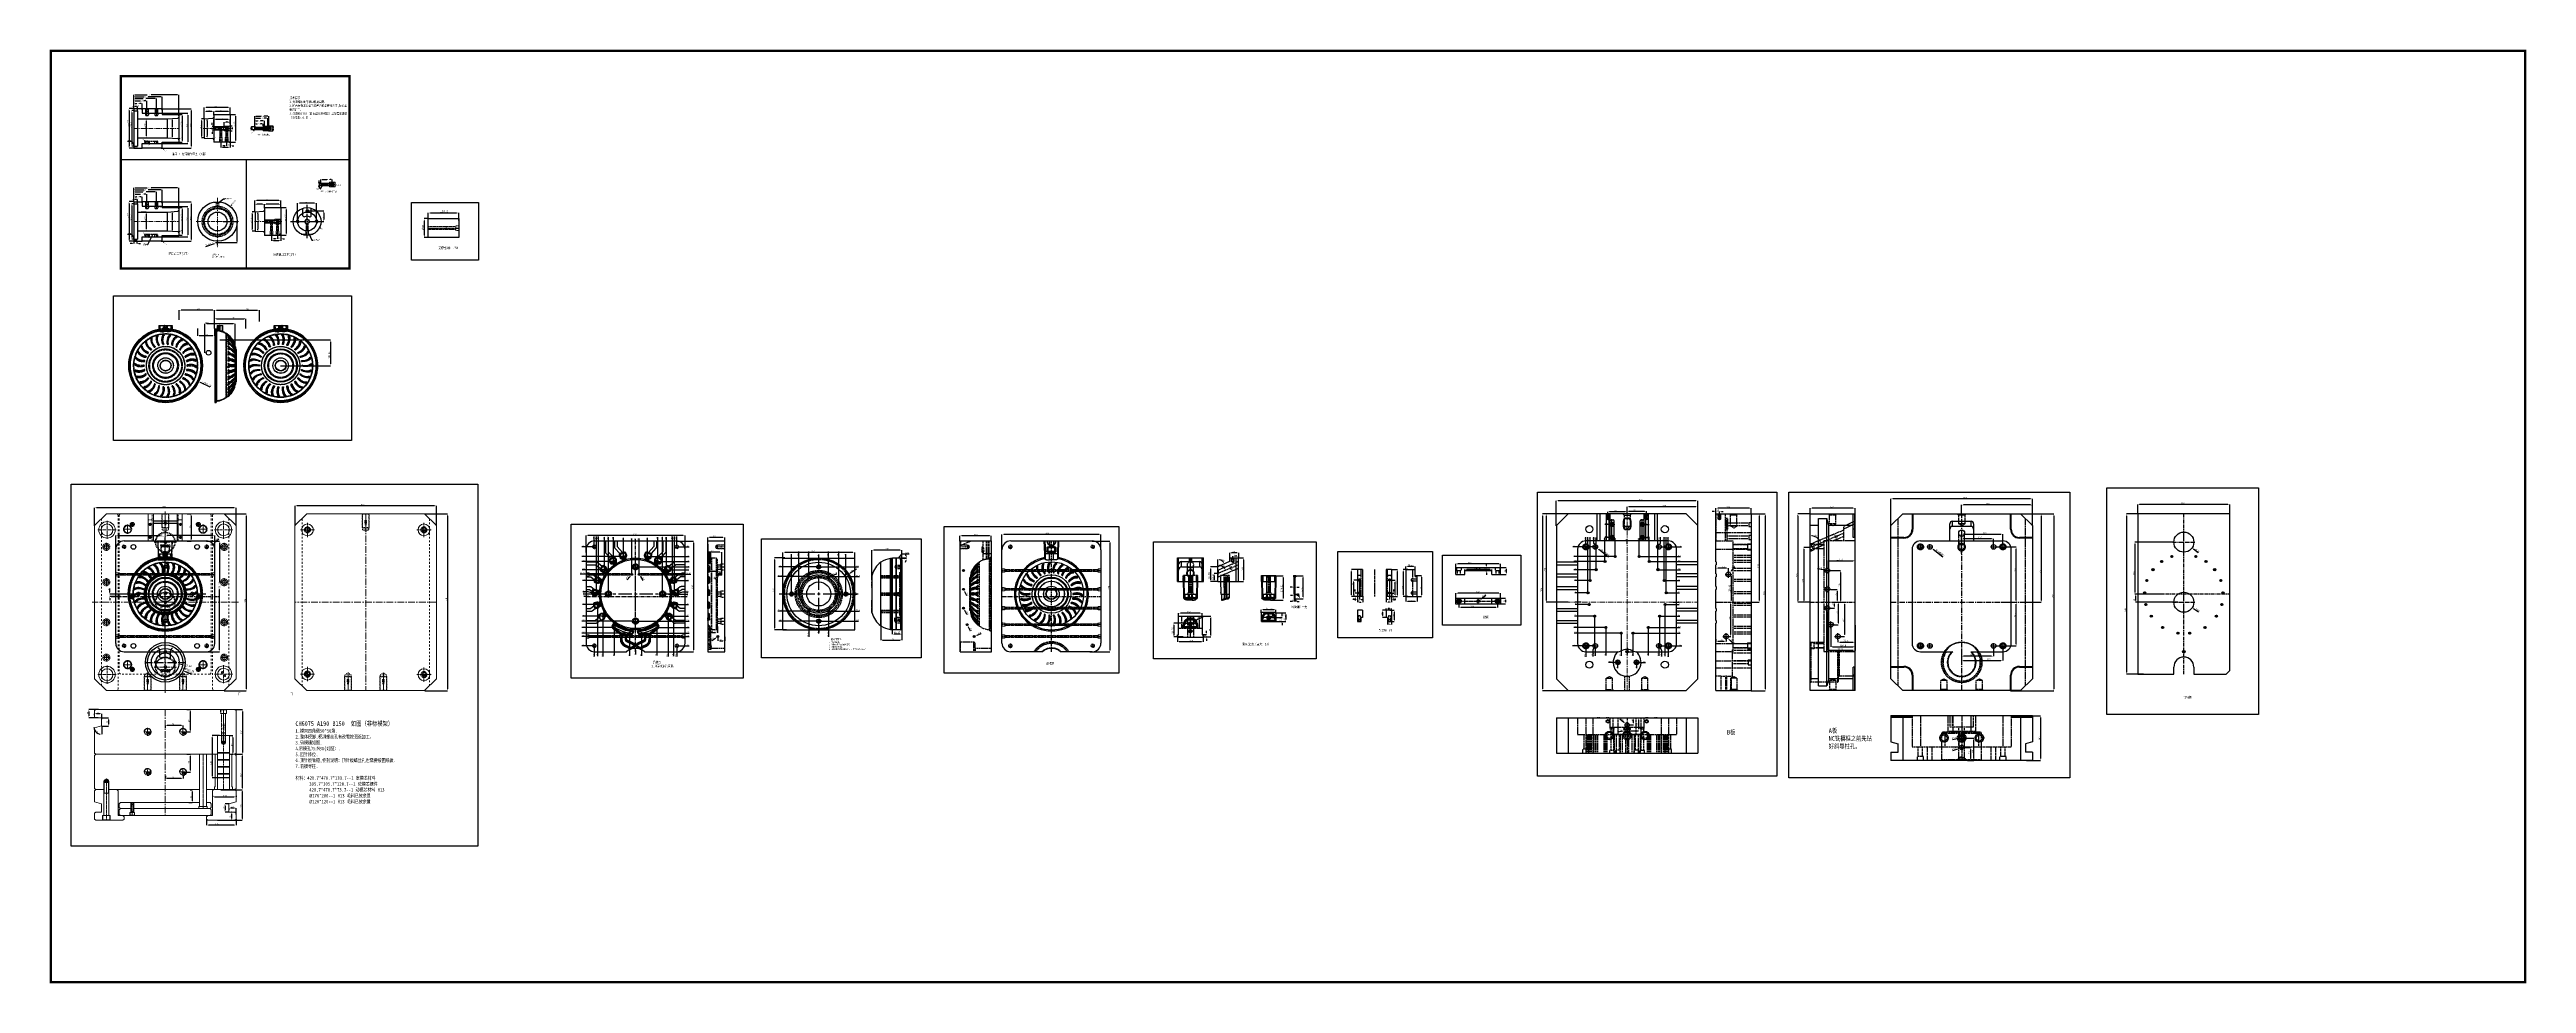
# Model space of a CAD drawing. Header units: millimetres. Extents: x 723 to 11228, y -2384 to 1578.
import ezdxf
from ezdxf.enums import TextEntityAlignment as Align

# ---------------------------------------------------------------- set-up
doc = ezdxf.new("R2010")
doc.units = ezdxf.units.MM
doc.header["$LTSCALE"] = 16.335
doc.header["$PDMODE"] = 3
doc.header["$PDSIZE"] = 0.3125
for name, pattern in [('CENTER', [0.6, 0.375, -0.075, 0.075, -0.075]), ('HIDDEN', [0.2, 0.1, -0.1]), ('HIDDENX2', [0.75, 0.5, -0.25])]:
    doc.linetypes.add(name, pattern=pattern)
doc.layers.get('0').update_dxf_attribs({"linetype": 'CONTINUOUS'})
doc.layers.get('Defpoints').update_dxf_attribs({"linetype": 'CONTINUOUS'})
for name, color, linetype, lineweight in [('cool', 153, 'HIDDEN', 9), ('epin', 13, 'CONTINUOUS', 9), ('moldbase', 7, 'CONTINUOUS', 20), ('screw', 33, 'CONTINUOUS', 13), ('sp', 193, 'CONTINUOUS', 9), ('虚线', 6, 'HIDDENX2', 13)]:
    doc.layers.add(name, color=color, linetype=linetype, lineweight=lineweight)
doc.layers.add('DEFAULT_2', color=8, linetype='HIDDEN')
doc.layers.add('dim', color=3, linetype='CONTINUOUS')
doc.styles.add('ROMANC', font='romanc.shx', dxfattribs={"bigfont": 'gbcbig.shx'})
doc.styles.get("Standard").update_dxf_attribs({"font": 'txt', "width": 0.8})
doc.styles.add('TXT', font='txt.shx', dxfattribs={"bigfont": 'gbcbig.shx'})
doc.styles.add('TXT05', font='txt.shx', dxfattribs={"width": 0.5, "bigfont": 'gbcbig.shx'})
doc.dimstyles.new('ISO-25', dxfattribs={"dimtxt": 8, "dimasz": 8, "dimexe": 0, "dimexo": 0, "dimgap": 0, "dimtad": 1, "dimtxsty": 'Standard', "dimcen": 0, "dimclrd": 4, "dimclre": 4, "dimclrt": 6, "dimadec": 0, "dimazin": 0, "dimtfac": 1, "dimtofl": 0, "dimtmove": 0, "dimatfit": 3, "dimfxl": 0, "dimarcsym": 0})
doc.dimstyles.get("Standard").update_dxf_attribs({"dimtxt": 0.15625, "dimasz": 0.1875, "dimexe": 0.125, "dimexo": 0.0625, "dimtad": 0, "dimtih": 1, "dimtoh": 1, "dimdsep": 46, "dimtxsty": 'Standard', "dimcen": 0.09, "dimadec": 0, "dimazin": 0, "dimtp": 0.01, "dimtm": 0.01, "dimtfac": 1, "dimtofl": 0, "dimtmove": 0, "dimatfit": 3, "dimfxl": 0, "dimtolj": 1, "dimarcsym": 0})
doc.dimstyles.new('STANDARD$0', dxfattribs={"dimscale": 2, "dimtxt": 3, "dimasz": 3, "dimexe": 1.25, "dimexo": 0.625, "dimgap": 0.5, "dimtad": 0, "dimdsep": 46, "dimlunit": 6, "dimtxsty": 'Standard', "dimblk": 'CLOSEDBLANK', "dimcen": 0, "dimclrt": 2, "dimazin": 2, "dimtfac": 2, "dimtmove": 1, "dimatfit": 3, "dimfxl": 0, "dimtolj": 1, "dimtzin": 0, "dimarcsym": 0})
doc.dimstyles.new('副本 ISO-25-1', dxfattribs={"dimtxt": 10, "dimasz": 10, "dimexe": 0, "dimexo": 0, "dimgap": 0, "dimtad": 1, "dimtxsty": 'Standard', "dimcen": 0, "dimclrd": 6, "dimclre": 6, "dimclrt": 4, "dimazin": 0, "dimtfac": 1, "dimtofl": 0, "dimtmove": 0, "dimatfit": 3, "dimfxl": 0, "dimarcsym": 0})

# ---------------------------------------------------------------- blocks, each defined once
blk = doc.blocks.new('*D11')
at = {"color": 4, "lineweight": -2}
for p, q in [((1423, 394), (1423, 436)), ((1431, 436), (1548, 436)), ((1556, 394), (1556, 436))]:
    blk.add_line(p, q, dxfattribs=at)
at = {"color": 4}
for points in [[(1431, 438), (1431, 435), (1423, 436)], [(1548, 438), (1548, 435), (1556, 436)]]:
    blk.add_solid(points, dxfattribs=at)
at = {"layer": 'Defpoints', "color": 0}
for p in [(1556, 436), (1423, 394), (1556, 394)]:
    blk.add_point(p, dxfattribs=at)
at = {"color": 6, "insert": (1503, 440), "char_height": 8, "attachment_point": 5}
blk.add_mtext('133', dxfattribs=at)
blk = doc.blocks.new('*D12')
at = {"color": 4, "lineweight": -2}
for p, q in [((1423, 425), (1423, 473)), ((1431, 473), (1605, 473)), ((1613, 425), (1613, 473))]:
    blk.add_line(p, q, dxfattribs=at)
at = {"color": 4}
for points in [[(1431, 474), (1431, 471), (1423, 473)], [(1605, 474), (1605, 471), (1613, 473)]]:
    blk.add_solid(points, dxfattribs=at)
at = {"layer": 'Defpoints', "color": 0}
for p in [(1423, 425), (1613, 473), (1613, 425)]:
    blk.add_point(p, dxfattribs=at)
at = {"color": 6, "insert": (1561, 477), "char_height": 8, "attachment_point": 5}
blk.add_mtext('190', dxfattribs=at)
blk = doc.blocks.new('*D13')
at = {"color": 4, "lineweight": -2}
for p, q in [((1273, 431), (1273, 472)), ((1415, 472), (1281, 472)), ((1423, 431), (1423, 472))]:
    blk.add_line(p, q, dxfattribs=at)
at = {"color": 4}
for points in [[(1281, 474), (1281, 471), (1273, 472)], [(1415, 474), (1415, 471), (1423, 472)]]:
    blk.add_solid(points, dxfattribs=at)
at = {"layer": 'Defpoints', "color": 0}
for p in [(1273, 472), (1273, 431), (1423, 431)]:
    blk.add_point(p, dxfattribs=at)
at = {"color": 6, "insert": (1352, 476), "char_height": 8, "attachment_point": 5}
blk.add_mtext('150', dxfattribs=at)
blk = doc.blocks.new('*D14')
at = {"color": 4, "lineweight": -2}
for p, q in [((1382, 292), (1382, 415)), ((1502, 415), (1390, 415)), ((1510, 292), (1510, 415))]:
    blk.add_line(p, q, dxfattribs=at)
at = {"color": 4}
for points in [[(1390, 417), (1390, 414), (1382, 415)], [(1502, 417), (1502, 414), (1510, 415)]]:
    blk.add_solid(points, dxfattribs=at)
at = {"layer": 'Defpoints', "color": 0}
for p in [(1382, 415), (1382, 292), (1510, 292)]:
    blk.add_point(p, dxfattribs=at)
at = {"color": 6, "insert": (1389, 419), "char_height": 8, "attachment_point": 5}
blk.add_mtext('128', dxfattribs=at)
blk = doc.blocks.new('*D15')
at = {"color": 4, "lineweight": -2}
for p, q in [((1350, 394), (1350, 363)), ((1415, 363), (1358, 363)), ((1423, 394), (1423, 363))]:
    blk.add_line(p, q, dxfattribs=at)
at = {"color": 4}
for points in [[(1358, 364), (1358, 362), (1350, 363)], [(1415, 364), (1415, 362), (1423, 363)]]:
    blk.add_solid(points, dxfattribs=at)
at = {"layer": 'Defpoints', "color": 0}
for p in [(1350, 394), (1350, 363), (1423, 394)]:
    blk.add_point(p, dxfattribs=at)
at = {"color": 6, "insert": (1389, 367), "char_height": 8, "attachment_point": 5}
blk.add_mtext('73', dxfattribs=at)
blk = doc.blocks.new('screw_m10_g')
at = {"layer": 'screw', "color": 1, "linetype": 'CENTER', "ltscale": 0.310989}
for p, q in [((-5.5, 0), (5.5, 0)), ((0, -5.5), (0, 5.5))]:
    blk.add_line(p, q, dxfattribs=at)
at = {"layer": 'screw', "color": 33, "linetype": 'HIDDEN', "ltscale": 0.310989}
blk.add_circle((0, 0), 4.25, dxfattribs=at)
at = {"layer": 'screw', "color": 92, "linetype": 'HIDDEN', "ltscale": 0.310989}
blk.add_arc((0, 0), 5, 270, 180, dxfattribs=at)
at = {"layer": 'screw', "color": 6, "style": 'TXT'}
blk.add_text('M10', height=2, dxfattribs=at).set_placement((-1.7, -2.5))
blk = doc.blocks.new('*D18')
at = {"color": 4, "lineweight": -2}
for p, q in [((1634, 905), (1634, 922)), ((1696, 922), (1642, 922)), ((1704, 911), (1704, 922))]:
    blk.add_line(p, q, dxfattribs=at)
at = {"color": 4}
for points in [[(1642, 923), (1642, 920), (1634, 922)], [(1696, 923), (1696, 920), (1704, 922)]]:
    blk.add_solid(points, dxfattribs=at)
at = {"layer": 'Defpoints', "color": 0}
for p in [(1634, 922), (1634, 905), (1704, 911)]:
    blk.add_point(p, dxfattribs=at)
at = {"color": 6, "lineweight": 0, "insert": (1663, 924), "char_height": 5, "attachment_point": 5}
blk.add_mtext('70', dxfattribs=at)
blk = doc.blocks.new('*D19')
at = {"color": 4, "lineweight": -2}
for p, q in [((1594, 888), (1594, 938)), ((1696, 938), (1602, 938)), ((1704, 906), (1704, 938))]:
    blk.add_line(p, q, dxfattribs=at)
at = {"color": 4}
for points in [[(1602, 940), (1602, 937), (1594, 938)], [(1696, 940), (1696, 937), (1704, 938)]]:
    blk.add_solid(points, dxfattribs=at)
at = {"layer": 'Defpoints', "color": 0}
for p in [(1594, 938), (1594, 888), (1704, 906)]:
    blk.add_point(p, dxfattribs=at)
at = {"color": 6, "lineweight": 0, "insert": (1643, 941), "char_height": 5, "attachment_point": 5}
blk.add_mtext('110', dxfattribs=at)
blk = doc.blocks.new('*D20')
at = {"color": 4, "lineweight": -2}
for p, q in [((1594, 888), (1594, 922)), ((1626, 922), (1602, 922)), ((1634, 906), (1634, 922))]:
    blk.add_line(p, q, dxfattribs=at)
at = {"color": 4}
for points in [[(1602, 923), (1602, 920), (1594, 922)], [(1626, 923), (1626, 920), (1634, 922)]]:
    blk.add_solid(points, dxfattribs=at)
at = {"layer": 'Defpoints', "color": 0}
for p in [(1594, 922), (1594, 888), (1634, 906)]:
    blk.add_point(p, dxfattribs=at)
at = {"color": 6, "lineweight": 0, "insert": (1614, 924), "char_height": 5, "attachment_point": 5}
blk.add_mtext('40', dxfattribs=at)
blk = doc.blocks.new('*D21')
at = {"color": 4, "lineweight": -2}
for p, q in [((1702, 908), (1726, 908)), ((1726, 900), (1726, 798)), ((1699, 790), (1726, 790))]:
    blk.add_line(p, q, dxfattribs=at)
at = {"color": 4}
for points in [[(1725, 900), (1727, 900), (1726, 908)], [(1725, 798), (1727, 798), (1726, 790)]]:
    blk.add_solid(points, dxfattribs=at)
at = {"layer": 'Defpoints', "color": 0}
for p in [(1702, 908), (1699, 790), (1726, 790)]:
    blk.add_point(p, dxfattribs=at)
at = {"color": 6, "lineweight": 0, "insert": (1722, 865), "char_height": 5, "attachment_point": 5, "rotation": 90}
blk.add_mtext('%%C118{\\H0.7x;\\S-0.02^ -0.05;}', dxfattribs=at)
blk = doc.blocks.new('*D22')
at = {"color": 4, "lineweight": -2}
for p, q in [((1681, 775), (1673, 775)), ((1689, 790), (1689, 775)), ((1704, 794), (1704, 775)), ((1712, 775), (1720, 775))]:
    blk.add_line(p, q, dxfattribs=at)
at = {"color": 4}
for points in [[(1681, 777), (1681, 774), (1689, 775)], [(1712, 777), (1712, 774), (1704, 775)]]:
    blk.add_solid(points, dxfattribs=at)
at = {"layer": 'Defpoints', "color": 0}
for p in [(1689, 790), (1704, 794), (1704, 775)]:
    blk.add_point(p, dxfattribs=at)
at = {"color": 6, "lineweight": 0, "insert": (1697, 778), "char_height": 5, "attachment_point": 5}
blk.add_mtext('15', dxfattribs=at)
blk = doc.blocks.new('*D23')
at = {"color": 4, "lineweight": -2}
for p, q in [((1664, 793), (1664, 767)), ((1696, 767), (1672, 767)), ((1704, 796), (1704, 767))]:
    blk.add_line(p, q, dxfattribs=at)
at = {"color": 4}
for points in [[(1672, 769), (1672, 766), (1664, 767)], [(1696, 769), (1696, 766), (1704, 767)]]:
    blk.add_solid(points, dxfattribs=at)
at = {"layer": 'Defpoints', "color": 0}
for p in [(1664, 793), (1664, 767), (1704, 796)]:
    blk.add_point(p, dxfattribs=at)
at = {"color": 6, "lineweight": 0, "insert": (1679, 770), "char_height": 5, "attachment_point": 5}
blk.add_mtext('40', dxfattribs=at)
blk = doc.blocks.new('*D24')
at = {"color": 4, "lineweight": -2}
for p, q in [((1821, 894), (1886, 894)), ((1864, 849), (1886, 849)), ((1886, 886), (1886, 857))]:
    blk.add_line(p, q, dxfattribs=at)
at = {"color": 4}
for points in [[(1884, 886), (1887, 886), (1886, 894)], [(1884, 857), (1887, 857), (1886, 849)]]:
    blk.add_solid(points, dxfattribs=at)
at = {"layer": 'Defpoints', "color": 0}
for p in [(1821, 894), (1864, 849), (1886, 849)]:
    blk.add_point(p, dxfattribs=at)
at = {"color": 6, "lineweight": 0, "insert": (1883, 868), "char_height": 5, "attachment_point": 5, "rotation": 90}
blk.add_mtext('45', dxfattribs=at)
blk = doc.blocks.new('*D25')
at = {"color": 4, "lineweight": -2}
for p, q in [((1775, 855), (1775, 926)), ((1847, 926), (1783, 926)), ((1855, 855), (1855, 926))]:
    blk.add_line(p, q, dxfattribs=at)
at = {"color": 4}
for points in [[(1783, 927), (1783, 925), (1775, 926)], [(1847, 927), (1847, 925), (1855, 926)]]:
    blk.add_solid(points, dxfattribs=at)
at = {"layer": 'Defpoints', "color": 0}
for p in [(1775, 926), (1775, 855), (1855, 855)]:
    blk.add_point(p, dxfattribs=at)
at = {"color": 6, "lineweight": 0, "insert": (1812, 929), "char_height": 5, "attachment_point": 5}
blk.add_mtext('80', dxfattribs=at)
blk = doc.blocks.new('*D41')
at = {"color": 4, "lineweight": -2}
for p, q in [((1594, 889), (1582, 889)), ((1582, 881), (1582, 816)), ((1594, 808), (1582, 808))]:
    blk.add_line(p, q, dxfattribs=at)
at = {"color": 4}
for points in [[(1580, 881), (1583, 881), (1582, 889)], [(1580, 816), (1583, 816), (1582, 808)]]:
    blk.add_solid(points, dxfattribs=at)
at = {"layer": 'Defpoints', "color": 0}
for p in [(1594, 889), (1582, 808), (1594, 808)]:
    blk.add_point(p, dxfattribs=at)
at = {"color": 6, "lineweight": 0, "insert": (1579, 854), "char_height": 5, "attachment_point": 5, "rotation": 90}
blk.add_mtext('%%c81,4', dxfattribs=at)
blk = doc.blocks.new('*D42')
at = {"color": 4, "lineweight": -2}
for start, end in [(0.508, 3.519), (356.481, 0.027)]:
    blk.add_arc((1012, 849), 596, start, end, dxfattribs=at)
at = {"color": 4}
for points in [[(1606, 885), (1608, 885), (1607, 890)], [(1608, 812), (1606, 812), (1607, 807)]]:
    blk.add_solid(points, dxfattribs=at)
at = {"layer": 'Defpoints', "color": 0}
for p in [(1594, 889), (1630, 892), (1594, 808), (1608, 835), (1630, 806)]:
    blk.add_point(p, dxfattribs=at)
at = {"color": 6, "insert": (1608, 852), "char_height": 5, "attachment_point": 5}
blk.add_mtext('\\A1;8.00°', dxfattribs=at)
blk = doc.blocks.new('screw_m12_g')
at = {"layer": 'screw', "color": 1, "linetype": 'CENTER', "ltscale": 0.24}
for p, q in [((-6.6, 0), (6.6, 0)), ((0, -6.6), (0, 6.6))]:
    blk.add_line(p, q, dxfattribs=at)
at = {"layer": 'screw', "color": 33, "linetype": 'HIDDEN', "ltscale": 0.24}
blk.add_circle((0, 0), 5.25, dxfattribs=at)
at = {"layer": 'screw', "color": 92, "linetype": 'HIDDEN', "ltscale": 0.24}
blk.add_arc((0, 0), 6, 270, 180, dxfattribs=at)
at = {"layer": 'screw', "color": 6, "style": 'TXT'}
blk.add_text('M12', height=2.4, dxfattribs=at).set_placement((-2.04, -3))
blk = doc.blocks.new('epin_ejp_10')
at = {"layer": 'epin'}
h = blk.add_hatch(dxfattribs=at)
h.set_pattern_fill('_ANSI31', color=123, scale=0.25, angle=90, style=0)
h.set_pattern_definition([(135, (-1645.23396, 6741.0989), (-0.56126601, -0.56126601), [])])
h.paths.add_polyline_path([(0, 5, 0.4142136), (-5, 0), (0, 0)])
h.paths.add_polyline_path([(5, 0), (0, 0), (0, -5, 0.4142136)])
at = {"layer": 'epin', "color": 1, "linetype": 'CENTER', "ltscale": 0.219913}
for p, q in [((-5.5, 0), (5.5, 0)), ((0, -5.5), (0, 5.5))]:
    blk.add_line(p, q, dxfattribs=at)
at = {"layer": 'epin'}
blk.add_circle((0, 0), 5, dxfattribs=at)
at = {"layer": 'epin', "color": 6, "style": 'TXT05', "width": 0.5}
blk.add_text('%%c10', height=3.5, dxfattribs=at).set_placement((0.2, 0.5))
blk = doc.blocks.new('*D26')
at = {"color": 4, "lineweight": -2}
for p, q in [((1271, 1303), (1286, 1303)), ((1286, 1295), (1286, 1193)), ((1271, 1185), (1286, 1185))]:
    blk.add_line(p, q, dxfattribs=at)
at = {"color": 4}
for points in [[(1285, 1295), (1288, 1295), (1286, 1303)], [(1285, 1193), (1288, 1193), (1286, 1185)]]:
    blk.add_solid(points, dxfattribs=at)
at = {"layer": 'Defpoints', "color": 0}
for p in [(1271, 1303), (1271, 1185), (1286, 1185)]:
    blk.add_point(p, dxfattribs=at)
at = {"color": 6, "lineweight": 0, "insert": (1282, 1259), "char_height": 5, "attachment_point": 5, "rotation": 90}
blk.add_mtext('%%C118{\\H0.7x;\\S-0.02^ -0.05;}', dxfattribs=at)
blk = doc.blocks.new('*D27')
at = {"color": 4, "lineweight": -2}
for p, q in [((1112, 1284), (1133, 1284)), ((1133, 1276), (1133, 1212)), ((1112, 1204), (1133, 1204))]:
    blk.add_line(p, q, dxfattribs=at)
at = {"color": 4}
for points in [[(1131, 1276), (1134, 1276), (1133, 1284)], [(1131, 1212), (1134, 1212), (1133, 1204)]]:
    blk.add_solid(points, dxfattribs=at)
at = {"layer": 'Defpoints', "color": 0}
for p in [(1112, 1284), (1112, 1204), (1133, 1204)]:
    blk.add_point(p, dxfattribs=at)
at = {"color": 6, "lineweight": 0, "insert": (1128, 1253), "char_height": 5, "attachment_point": 5, "rotation": 90}
blk.add_mtext('%%C80{\\H0.7x;\\S+0.05^ +0.03;}', dxfattribs=at)
blk = doc.blocks.new('*D43')
at = {"color": 4, "lineweight": -2}
for start, end in [(0.508, 3.519), (356.481, 0.027)]:
    blk.add_arc((649, 1244), 596, start, end, dxfattribs=at)
at = {"color": 4}
for points in [[(1243, 1280), (1245, 1280), (1243, 1285)], [(1245, 1207), (1243, 1207), (1243, 1202)]]:
    blk.add_solid(points, dxfattribs=at)
at = {"layer": 'Defpoints', "color": 0}
for p in [(1221, 1284), (1267, 1287), (1221, 1204), (1245, 1230), (1267, 1200)]:
    blk.add_point(p, dxfattribs=at)
at = {"color": 6, "insert": (1245, 1246), "char_height": 5, "attachment_point": 5}
blk.add_mtext('\\A1;8.00°', dxfattribs=at)
blk = doc.blocks.new('*D28')
at = {"color": 4, "lineweight": -2}
for p, q in [((1081, 1328), (1081, 1349)), ((1086, 1349), (1091, 1349)), ((1111, 1349), (1106, 1349)), ((1116, 1322), (1116, 1349))]:
    blk.add_line(p, q, dxfattribs=at)
at = {"color": 4}
for points in [[(1086, 1350), (1086, 1348), (1081, 1349)], [(1111, 1350), (1111, 1348), (1116, 1349)]]:
    blk.add_solid(points, dxfattribs=at)
at = {"layer": 'Defpoints', "color": 0}
for p in [(1081, 1328), (1116, 1349), (1116, 1322)]:
    blk.add_point(p, dxfattribs=at)
at = {"color": 6, "insert": (1099, 1349), "char_height": 5, "attachment_point": 5}
blk.add_mtext('\\A1;35.00', dxfattribs=at)
blk = doc.blocks.new('*D44')
at = {"color": 4, "lineweight": -2}
for p, q in [((1081, 1328), (1081, 1360)), ((1086, 1360), (1108, 1360)), ((1131, 1360), (1123, 1360)), ((1136, 1328), (1136, 1360))]:
    blk.add_line(p, q, dxfattribs=at)
at = {"color": 4}
for points in [[(1086, 1361), (1086, 1360), (1081, 1360)], [(1131, 1361), (1131, 1360), (1136, 1360)]]:
    blk.add_solid(points, dxfattribs=at)
at = {"layer": 'Defpoints', "color": 0}
for p in [(1081, 1328), (1136, 1360), (1136, 1328)]:
    blk.add_point(p, dxfattribs=at)
at = {"color": 6, "insert": (1115, 1360), "char_height": 5, "attachment_point": 5}
blk.add_mtext('\\A1;55.00', dxfattribs=at)
blk = doc.blocks.new('*D45')
at = {"color": 4, "lineweight": -2}
for p, q in [((1081, 1328), (1081, 1370)), ((1086, 1370), (1118, 1370)), ((1171, 1370), (1133, 1370)), ((1176, 1328), (1176, 1370))]:
    blk.add_line(p, q, dxfattribs=at)
at = {"color": 4}
for points in [[(1086, 1371), (1086, 1369), (1081, 1370)], [(1171, 1371), (1171, 1369), (1176, 1370)]]:
    blk.add_solid(points, dxfattribs=at)
at = {"layer": 'Defpoints', "color": 0}
for p in [(1176, 1370), (1081, 1328), (1176, 1328)]:
    blk.add_point(p, dxfattribs=at)
at = {"color": 6, "insert": (1125, 1370), "char_height": 5, "attachment_point": 5}
blk.add_mtext('\\A1;95.00', dxfattribs=at)
blk = doc.blocks.new('*D46')
at = {"color": 4, "lineweight": -2}
for p, q in [((1081, 1328), (1081, 1378)), ((1086, 1378), (1124, 1378)), ((1196, 1378), (1141, 1378)), ((1201, 1321), (1201, 1378))]:
    blk.add_line(p, q, dxfattribs=at)
at = {"color": 4}
for points in [[(1086, 1379), (1086, 1377), (1081, 1378)], [(1196, 1379), (1196, 1377), (1201, 1378)]]:
    blk.add_solid(points, dxfattribs=at)
at = {"layer": 'Defpoints', "color": 0}
for p in [(1201, 1378), (1081, 1328), (1201, 1321)]:
    blk.add_point(p, dxfattribs=at)
at = {"color": 6, "insert": (1132, 1378), "char_height": 5, "attachment_point": 5}
blk.add_mtext('\\A1;120.00', dxfattribs=at)
blk = doc.blocks.new('*D47')
at = {"color": 4, "lineweight": -2}
for p, q in [((1081, 1328), (1081, 1386)), ((1086, 1386), (1137, 1386)), ((1266, 1386), (1154, 1386)), ((1271, 1297), (1271, 1386))]:
    blk.add_line(p, q, dxfattribs=at)
at = {"color": 4}
for points in [[(1086, 1387), (1086, 1385), (1081, 1386)], [(1266, 1387), (1266, 1385), (1271, 1386)]]:
    blk.add_solid(points, dxfattribs=at)
at = {"layer": 'Defpoints', "color": 0}
for p in [(1271, 1386), (1081, 1328), (1271, 1297)]:
    blk.add_point(p, dxfattribs=at)
at = {"color": 6, "insert": (1146, 1386), "char_height": 5, "attachment_point": 5}
blk.add_mtext('\\A1;190.30', dxfattribs=at)
blk = doc.blocks.new('*D48')
at = {"color": 3, "linetype": 'Continuous', "lineweight": -2}
blk.add_line((1874, 820), (1871, 821), dxfattribs=at)
at = {"color": 3}
blk.add_solid([(1871, 822), (1871, 821), (1868, 823)], dxfattribs=at)
at = {"layer": 'Defpoints', "color": 0}
for p in [(1762, 875), (1868, 823)]:
    blk.add_point(p, dxfattribs=at)
at = {"color": 6, "insert": (1879, 817), "char_height": 3, "attachment_point": 5, "rotation": 333.6915}
blk.add_mtext('\\A1;∅118.00', dxfattribs=at)
blk = doc.blocks.new('*D49')
at = {"color": 4, "lineweight": -2}
blk.add_line((1936, 1003), (1931, 1004), dxfattribs=at)
at = {"color": 4}
blk.add_solid([(1931, 1005), (1931, 1003), (1926, 1005)], dxfattribs=at)
at = {"layer": 'Defpoints', "color": 0}
for p in [(1918, 1006), (1926, 1005)]:
    blk.add_point(p, dxfattribs=at)
at = {"color": 6, "insert": (1947, 1003), "char_height": 5, "attachment_point": 5}
blk.add_mtext('\\A1;∅8.00{\\fSimSun|b0|i0|c134|p2;通}', dxfattribs=at)
blk = doc.blocks.new('*D50')
at = {"color": 4, "lineweight": -2}
for p, q in [((1874, 1007), (1874, 1027)), ((1879, 1027), (1899, 1027)), ((1917, 1027), (1913, 1027)), ((1922, 1007), (1922, 1027))]:
    blk.add_line(p, q, dxfattribs=at)
at = {"color": 4}
for points in [[(1879, 1028), (1879, 1026), (1874, 1027)], [(1917, 1028), (1917, 1026), (1922, 1027)]]:
    blk.add_solid(points, dxfattribs=at)
at = {"layer": 'Defpoints', "color": 0}
for p in [(1874, 1027), (1874, 1007), (1922, 1007)]:
    blk.add_point(p, dxfattribs=at)
at = {"color": 6, "insert": (1906, 1027), "char_height": 5, "attachment_point": 5}
blk.add_mtext('\\A1;48.00', dxfattribs=at)
blk = doc.blocks.new('_ClosedBlank')
at = {"color": 0, "linetype": 'ByBlock', "lineweight": -2}
for p, q in [((-1, 0.2), (0, 0)), ((-1, 0.2), (-1, -0.2)), ((0, 0), (-1, -0.2))]:
    blk.add_line(p, q, dxfattribs=at)
blk = doc.blocks.new('*D29')
at = {"color": 6, "lineweight": -2}
for p, q in [((1866, 1016), (1866, 1022)), ((1876, 1010), (1866, 1010)), ((1866, 1010), (1866, 1002)), ((1876, 1002), (1866, 1002)), ((1866, 996), (1866, 990))]:
    blk.add_line(p, q, dxfattribs=at)
at = {"layer": 'Defpoints', "color": 0}
for p in [(1866, 1002), (1876, 1010), (1876, 1002)]:
    blk.add_point(p, dxfattribs=at)
at = {"color": 6, "lineweight": -2, "xscale": 6, "yscale": 6, "zscale": 6}
for p, rotation in [((1866, 1010), 270), ((1866, 1002), 90)]:
    blk.add_blockref('_ClosedBlank', p, dxfattribs=dict(at, rotation=rotation))
at = {"color": 4, "insert": (1866, 1005), "char_height": 6, "attachment_point": 5, "rotation": 90}
blk.add_mtext('\\A1;%%c8.00', dxfattribs=at)
blk = doc.blocks.new('*D30')
at = {"color": 6, "lineweight": -2}
for p, q in [((1596, 1250), (1579, 1250)), ((1596, 1238), (1579, 1238))]:
    blk.add_line(p, q, dxfattribs=at)
at = {"layer": 'Defpoints', "color": 0}
for p in [(1579, 1238), (1596, 1250), (1596, 1238)]:
    blk.add_point(p, dxfattribs=at)
at = {"color": 6, "lineweight": -2, "xscale": 6, "yscale": 6, "zscale": 6}
for p, rotation in [((1579, 1250), 90), ((1579, 1238), 270)]:
    blk.add_blockref('_ClosedBlank', p, dxfattribs=dict(at, rotation=rotation))
at = {"color": 4, "insert": (1579, 1243), "char_height": 6, "attachment_point": 5, "rotation": 90}
blk.add_mtext('\\A1;12.00', dxfattribs=at)
blk = doc.blocks.new('*D51')
at = {"color": 4, "lineweight": -2}
for p, q in [((1593, 1248), (1593, 1263)), ((1598, 1263), (1604, 1263)), ((1624, 1263), (1619, 1263)), ((1629, 1254), (1629, 1263))]:
    blk.add_line(p, q, dxfattribs=at)
at = {"color": 4}
for points in [[(1598, 1264), (1598, 1262), (1593, 1263)], [(1624, 1264), (1624, 1262), (1629, 1263)]]:
    blk.add_solid(points, dxfattribs=at)
at = {"layer": 'Defpoints', "color": 0}
for p in [(1629, 1263), (1593, 1248), (1629, 1254)]:
    blk.add_point(p, dxfattribs=at)
at = {"color": 6, "insert": (1612, 1263), "char_height": 5, "attachment_point": 5}
blk.add_mtext('\\A1;36.00', dxfattribs=at)
blk = doc.blocks.new('*D52')
at = {"color": 4, "lineweight": -2}
for p, q in [((1593, 1248), (1593, 1276)), ((1598, 1276), (1605, 1276)), ((1629, 1276), (1619, 1276)), ((1634, 1254), (1634, 1276))]:
    blk.add_line(p, q, dxfattribs=at)
at = {"color": 4}
for points in [[(1598, 1277), (1598, 1275), (1593, 1276)], [(1629, 1277), (1629, 1275), (1634, 1276)]]:
    blk.add_solid(points, dxfattribs=at)
at = {"layer": 'Defpoints', "color": 0}
for p in [(1634, 1276), (1593, 1248), (1634, 1254)]:
    blk.add_point(p, dxfattribs=at)
at = {"color": 6, "insert": (1612, 1276), "char_height": 5, "attachment_point": 5}
blk.add_mtext('\\A1;41.00', dxfattribs=at)
blk = doc.blocks.new('*D53')
at = {"color": 4, "lineweight": -2}
for p, q in [((1593, 1248), (1593, 1287)), ((1598, 1287), (1618, 1287)), ((1643, 1287), (1633, 1287)), ((1648, 1254), (1648, 1287))]:
    blk.add_line(p, q, dxfattribs=at)
at = {"color": 4}
for points in [[(1598, 1288), (1598, 1286), (1593, 1287)], [(1643, 1288), (1643, 1286), (1648, 1287)]]:
    blk.add_solid(points, dxfattribs=at)
at = {"layer": 'Defpoints', "color": 0}
for p in [(1648, 1287), (1593, 1248), (1648, 1254)]:
    blk.add_point(p, dxfattribs=at)
at = {"color": 6, "insert": (1625, 1287), "char_height": 5, "attachment_point": 5}
blk.add_mtext('\\A1;55.00', dxfattribs=at)
blk = doc.blocks.new('*D54')
at = {"color": 4, "lineweight": -2}
for p, q in [((1593, 1248), (1593, 1295)), ((1598, 1295), (1619, 1295)), ((1648, 1295), (1633, 1295)), ((1653, 1250), (1653, 1295))]:
    blk.add_line(p, q, dxfattribs=at)
at = {"color": 4}
for points in [[(1598, 1296), (1598, 1294), (1593, 1295)], [(1648, 1296), (1648, 1294), (1653, 1295)]]:
    blk.add_solid(points, dxfattribs=at)
at = {"layer": 'Defpoints', "color": 0}
for p in [(1653, 1295), (1593, 1248), (1653, 1250)]:
    blk.add_point(p, dxfattribs=at)
at = {"color": 6, "insert": (1626, 1295), "char_height": 5, "attachment_point": 5}
blk.add_mtext('\\A1;60.00', dxfattribs=at)
blk = doc.blocks.new('*D55')
at = {"color": 6, "lineweight": -2}
for p, q in [((1643, 1251), (1660, 1251)), ((1643, 1237), (1660, 1237)), ((1660, 1245), (1660, 1243))]:
    blk.add_line(p, q, dxfattribs=at)
at = {"layer": 'Defpoints', "color": 0}
for p in [(1643, 1251), (1643, 1237), (1660, 1237)]:
    blk.add_point(p, dxfattribs=at)
at = {"color": 6, "lineweight": -2, "xscale": 6, "yscale": 6, "zscale": 6}
for p, rotation in [((1660, 1251), 90), ((1660, 1237), 270)]:
    blk.add_blockref('_ClosedBlank', p, dxfattribs=dict(at, rotation=rotation))
at = {"color": 4, "insert": (1660, 1245), "char_height": 6, "attachment_point": 5, "rotation": 90}
blk.add_mtext('\\A1;%%c14.00', dxfattribs=at)
blk = doc.blocks.new('*D56')
at = {"color": 6, "lineweight": -2}
for p, q in [((1651, 1254), (1670, 1254)), ((1651, 1234), (1670, 1234)), ((1670, 1248), (1670, 1240))]:
    blk.add_line(p, q, dxfattribs=at)
at = {"layer": 'Defpoints', "color": 0}
for p in [(1651, 1254), (1651, 1234), (1670, 1234)]:
    blk.add_point(p, dxfattribs=at)
at = {"color": 6, "lineweight": -2, "xscale": 6, "yscale": 6, "zscale": 6}
for p, rotation in [((1670, 1254), 90), ((1670, 1234), 270)]:
    blk.add_blockref('_ClosedBlank', p, dxfattribs=dict(at, rotation=rotation))
at = {"color": 4, "insert": (1670, 1243), "char_height": 6, "attachment_point": 5, "rotation": 90}
blk.add_mtext('\\A1;%%c20.00', dxfattribs=at)
blk = doc.blocks.new('*D57')
at = {"color": 6, "lineweight": -2}
blk.add_line((1589, 1234), (1591, 1236), dxfattribs=at)
at = {"color": 6}
blk.add_solid([(1591, 1236), (1592, 1236), (1593, 1238)], dxfattribs=at)
at = {"layer": 'Defpoints', "color": 0}
for p in [(1593, 1238), (1595, 1240)]:
    blk.add_point(p, dxfattribs=at)
at = {"color": 4, "insert": (1584, 1229), "char_height": 5, "attachment_point": 5, "rotation": 45.2565}
blk.add_mtext('\\A1;R2.00', dxfattribs=at)
blk = doc.blocks.new('*D31')
at = {"color": 4, "lineweight": -2}
for p, q in [((1419, 1300), (1419, 1316)), ((1481, 1316), (1427, 1316)), ((1489, 1306), (1489, 1316))]:
    blk.add_line(p, q, dxfattribs=at)
at = {"color": 4}
for points in [[(1427, 1318), (1427, 1315), (1419, 1316)], [(1481, 1318), (1481, 1315), (1489, 1316)]]:
    blk.add_solid(points, dxfattribs=at)
at = {"layer": 'Defpoints', "color": 0}
for p in [(1419, 1316), (1419, 1300), (1489, 1306)]:
    blk.add_point(p, dxfattribs=at)
at = {"color": 6, "lineweight": 0, "insert": (1448, 1319), "char_height": 5, "attachment_point": 5}
blk.add_mtext('70', dxfattribs=at)
blk = doc.blocks.new('*D32')
at = {"color": 4, "lineweight": -2}
for p, q in [((1379, 1283), (1379, 1333)), ((1481, 1333), (1387, 1333)), ((1489, 1301), (1489, 1333))]:
    blk.add_line(p, q, dxfattribs=at)
at = {"color": 4}
for points in [[(1387, 1334), (1387, 1332), (1379, 1333)], [(1481, 1334), (1481, 1332), (1489, 1333)]]:
    blk.add_solid(points, dxfattribs=at)
at = {"layer": 'Defpoints', "color": 0}
for p in [(1379, 1333), (1379, 1283), (1489, 1301)]:
    blk.add_point(p, dxfattribs=at)
at = {"color": 6, "lineweight": 0, "insert": (1428, 1336), "char_height": 5, "attachment_point": 5}
blk.add_mtext('110', dxfattribs=at)
blk = doc.blocks.new('*D33')
at = {"color": 4, "lineweight": -2}
for p, q in [((1379, 1283), (1379, 1316)), ((1411, 1316), (1387, 1316)), ((1419, 1300), (1419, 1316))]:
    blk.add_line(p, q, dxfattribs=at)
at = {"color": 4}
for points in [[(1387, 1318), (1387, 1315), (1379, 1316)], [(1411, 1318), (1411, 1315), (1419, 1316)]]:
    blk.add_solid(points, dxfattribs=at)
at = {"layer": 'Defpoints', "color": 0}
for p in [(1379, 1316), (1379, 1283), (1419, 1300)]:
    blk.add_point(p, dxfattribs=at)
at = {"color": 6, "lineweight": 0, "insert": (1399, 1319), "char_height": 5, "attachment_point": 5}
blk.add_mtext('40', dxfattribs=at)
blk = doc.blocks.new('*D34')
at = {"color": 4, "lineweight": -2}
for p, q in [((1487, 1303), (1511, 1303)), ((1511, 1295), (1511, 1193)), ((1484, 1185), (1511, 1185))]:
    blk.add_line(p, q, dxfattribs=at)
at = {"color": 4}
for points in [[(1510, 1295), (1512, 1295), (1511, 1303)], [(1510, 1193), (1512, 1193), (1511, 1185)]]:
    blk.add_solid(points, dxfattribs=at)
at = {"layer": 'Defpoints', "color": 0}
for p in [(1487, 1303), (1484, 1185), (1511, 1185)]:
    blk.add_point(p, dxfattribs=at)
at = {"color": 6, "lineweight": 0, "insert": (1507, 1259), "char_height": 5, "attachment_point": 5, "rotation": 90}
blk.add_mtext('%%C118{\\H0.7x;\\S-0.02^ -0.05;}', dxfattribs=at)
blk = doc.blocks.new('*D35')
at = {"color": 4, "lineweight": -2}
for p, q in [((1466, 1170), (1458, 1170)), ((1474, 1185), (1474, 1170)), ((1489, 1189), (1489, 1170)), ((1497, 1170), (1505, 1170))]:
    blk.add_line(p, q, dxfattribs=at)
at = {"color": 4}
for points in [[(1466, 1171), (1466, 1169), (1474, 1170)], [(1497, 1171), (1497, 1169), (1489, 1170)]]:
    blk.add_solid(points, dxfattribs=at)
at = {"layer": 'Defpoints', "color": 0}
for p in [(1474, 1185), (1489, 1189), (1489, 1170)]:
    blk.add_point(p, dxfattribs=at)
at = {"color": 6, "lineweight": 0, "insert": (1482, 1173), "char_height": 5, "attachment_point": 5}
blk.add_mtext('15', dxfattribs=at)
blk = doc.blocks.new('*D36')
at = {"color": 4, "lineweight": -2}
for p, q in [((1449, 1188), (1449, 1162)), ((1481, 1162), (1457, 1162)), ((1489, 1191), (1489, 1162))]:
    blk.add_line(p, q, dxfattribs=at)
at = {"color": 4}
for points in [[(1457, 1164), (1457, 1161), (1449, 1162)], [(1481, 1164), (1481, 1161), (1489, 1162)]]:
    blk.add_solid(points, dxfattribs=at)
at = {"layer": 'Defpoints', "color": 0}
for p in [(1449, 1188), (1449, 1162), (1489, 1191)]:
    blk.add_point(p, dxfattribs=at)
at = {"color": 6, "lineweight": 0, "insert": (1464, 1165), "char_height": 5, "attachment_point": 5}
blk.add_mtext('40', dxfattribs=at)
blk = doc.blocks.new('*D58')
at = {"color": 4, "lineweight": -2}
for p, q in [((1379, 1284), (1367, 1284)), ((1367, 1276), (1367, 1211)), ((1379, 1203), (1367, 1203))]:
    blk.add_line(p, q, dxfattribs=at)
at = {"color": 4}
for points in [[(1365, 1276), (1368, 1276), (1367, 1284)], [(1365, 1211), (1368, 1211), (1367, 1203)]]:
    blk.add_solid(points, dxfattribs=at)
at = {"layer": 'Defpoints', "color": 0}
for p in [(1379, 1284), (1367, 1203), (1379, 1203)]:
    blk.add_point(p, dxfattribs=at)
at = {"color": 6, "lineweight": 0, "insert": (1364, 1249), "char_height": 5, "attachment_point": 5, "rotation": 90}
blk.add_mtext('%%c81,4', dxfattribs=at)
blk = doc.blocks.new('*D59')
at = {"color": 4, "lineweight": -2}
for start, end in [(0.508, 3.519), (356.481, 0.027)]:
    blk.add_arc((797, 1244), 596, start, end, dxfattribs=at)
at = {"color": 4}
for points in [[(1391, 1280), (1393, 1280), (1392, 1285)], [(1393, 1207), (1391, 1207), (1392, 1202)]]:
    blk.add_solid(points, dxfattribs=at)
at = {"layer": 'Defpoints', "color": 0}
for p in [(1379, 1284), (1415, 1287), (1379, 1203), (1393, 1230), (1415, 1200)]:
    blk.add_point(p, dxfattribs=at)
at = {"color": 6, "insert": (1393, 1246), "char_height": 5, "attachment_point": 5}
blk.add_mtext('\\A1;8.00°', dxfattribs=at)
blk = doc.blocks.new('*D60')
at = {"color": 3, "lineweight": -2}
blk.add_line((1422, 1203), (1420, 1201), dxfattribs=at)
at = {"color": 3}
blk.add_solid([(1420, 1201), (1420, 1201), (1418, 1199)], dxfattribs=at)
at = {"layer": 'Defpoints', "color": 0}
for p in [(1414, 1195), (1418, 1199)]:
    blk.add_point(p, dxfattribs=at)
at = {"color": 6, "insert": (1426, 1206), "char_height": 3, "attachment_point": 5, "rotation": 43.3658}
blk.add_mtext('\\A1;R5.00', dxfattribs=at)
blk = doc.blocks.new('*D61')
at = {"color": 3, "lineweight": -2}
blk.add_line((1275, 1202), (1273, 1200), dxfattribs=at)
at = {"color": 3}
blk.add_solid([(1272, 1200), (1273, 1200), (1270, 1198)], dxfattribs=at)
at = {"layer": 'Defpoints', "color": 0}
for p in [(1266, 1195), (1270, 1198)]:
    blk.add_point(p, dxfattribs=at)
at = {"color": 6, "insert": (1279, 1204), "char_height": 3, "attachment_point": 5, "rotation": 34.6629}
blk.add_mtext('\\A1;R5.00', dxfattribs=at)
blk = doc.blocks.new('*D62')
at = {"color": 4, "lineweight": -2}
for p, q in [((1486, 1254), (1498, 1254)), ((1487, 1234), (1498, 1234)), ((1498, 1246), (1498, 1242))]:
    blk.add_line(p, q, dxfattribs=at)
at = {"color": 4}
for points in [[(1497, 1246), (1499, 1246), (1498, 1254)], [(1497, 1242), (1499, 1242), (1498, 1234)]]:
    blk.add_solid(points, dxfattribs=at)
at = {"layer": 'Defpoints', "color": 0}
for p in [(1486, 1254), (1487, 1234), (1498, 1234)]:
    blk.add_point(p, dxfattribs=at)
at = {"color": 6, "lineweight": 0, "insert": (1495, 1245), "char_height": 5, "attachment_point": 5, "rotation": 90}
blk.add_mtext('%%c20', dxfattribs=at)
blk = doc.blocks.new('*D63')
at = {"color": 4, "lineweight": -2}
for p, q in [((1463, 1254), (1463, 1270)), ((1481, 1270), (1471, 1270)), ((1489, 1263), (1489, 1270))]:
    blk.add_line(p, q, dxfattribs=at)
at = {"color": 4}
for points in [[(1471, 1271), (1471, 1268), (1463, 1270)], [(1481, 1271), (1481, 1268), (1489, 1270)]]:
    blk.add_solid(points, dxfattribs=at)
at = {"layer": 'Defpoints', "color": 0}
for p in [(1463, 1270), (1489, 1263), (1463, 1254)]:
    blk.add_point(p, dxfattribs=at)
at = {"color": 6, "lineweight": 0, "insert": (1475, 1272), "char_height": 5, "attachment_point": 5}
blk.add_mtext('26', dxfattribs=at)
blk = doc.blocks.new('*D64')
at = {"color": 4, "lineweight": -2}
for p, q in [((1419, 1244), (1419, 1282)), ((1481, 1282), (1427, 1282)), ((1489, 1263), (1489, 1282))]:
    blk.add_line(p, q, dxfattribs=at)
at = {"color": 4}
for points in [[(1427, 1283), (1427, 1280), (1419, 1282)], [(1481, 1283), (1481, 1280), (1489, 1282)]]:
    blk.add_solid(points, dxfattribs=at)
at = {"layer": 'Defpoints', "color": 0}
for p in [(1419, 1282), (1489, 1263), (1419, 1244)]:
    blk.add_point(p, dxfattribs=at)
at = {"color": 6, "lineweight": 0, "insert": (1456, 1284), "char_height": 5, "attachment_point": 5}
blk.add_mtext('70', dxfattribs=at)
blk = doc.blocks.new('*D65')
at = {"color": 4, "lineweight": -2}
for p, q in [((1413, 1259), (1413, 1267)), ((1433, 1251), (1413, 1251)), ((1433, 1236), (1413, 1236)), ((1413, 1228), (1413, 1220))]:
    blk.add_line(p, q, dxfattribs=at)
at = {"color": 4}
for points in [[(1412, 1259), (1415, 1259), (1413, 1251)], [(1412, 1228), (1415, 1228), (1413, 1236)]]:
    blk.add_solid(points, dxfattribs=at)
at = {"layer": 'Defpoints', "color": 0}
for p in [(1413, 1236), (1433, 1251), (1433, 1236)]:
    blk.add_point(p, dxfattribs=at)
at = {"color": 6, "lineweight": 0, "insert": (1411, 1244), "char_height": 5, "attachment_point": 5, "rotation": 90}
blk.add_mtext('%%c15', dxfattribs=at)
blk = doc.blocks.new('*D37')
at = {"color": 4, "lineweight": -2}
for p, q in [((1081, 1328), (1060, 1328)), ((1060, 1320), (1060, 1168)), ((1096, 1160), (1060, 1160))]:
    blk.add_line(p, q, dxfattribs=at)
at = {"color": 4}
for points in [[(1058, 1320), (1061, 1320), (1060, 1328)], [(1058, 1168), (1061, 1168), (1060, 1160)]]:
    blk.add_solid(points, dxfattribs=at)
at = {"layer": 'Defpoints', "color": 0}
for p in [(1081, 1328), (1060, 1160), (1096, 1160)]:
    blk.add_point(p, dxfattribs=at)
at = {"color": 6, "lineweight": 0, "insert": (1056, 1265), "char_height": 5, "attachment_point": 5, "rotation": 90}
blk.add_mtext('%%C168{\\H0.7x;\\S-0.05^ -0.03;}', dxfattribs=at)
blk = doc.blocks.new('*D38')
at = {"color": 3, "linetype": 'Continuous', "lineweight": -2}
for p, q in [((1127, 1185), (1124, 1185)), ((1130, 1186), (1130, 1185)), ((1142, 1186), (1142, 1185)), ((1145, 1185), (1148, 1185))]:
    blk.add_line(p, q, dxfattribs=at)
at = {"color": 3}
for points in [[(1127, 1186), (1127, 1185), (1130, 1185)], [(1145, 1186), (1145, 1185), (1142, 1185)]]:
    blk.add_solid(points, dxfattribs=at)
at = {"layer": 'Defpoints', "color": 0}
for p in [(1130, 1186), (1130, 1185), (1142, 1186)]:
    blk.add_point(p, dxfattribs=at)
at = {"color": 6, "insert": (1136, 1185), "char_height": 3, "attachment_point": 5}
blk.add_mtext('\\A1;12.00', dxfattribs=at)
blk = doc.blocks.new('*D66')
at = {"color": 3, "linetype": 'Continuous', "lineweight": -2}
for p, q in [((1134, 1189), (1145, 1189)), ((1134, 1179), (1145, 1179)), ((1145, 1186), (1145, 1182)), ((1145, 1179), (1145, 1176))]:
    blk.add_line(p, q, dxfattribs=at)
at = {"color": 3}
for points in [[(1145, 1186), (1146, 1186), (1145, 1189)], [(1145, 1182), (1146, 1182), (1145, 1179)]]:
    blk.add_solid(points, dxfattribs=at)
at = {"layer": 'Defpoints', "color": 0}
for p in [(1134, 1189), (1134, 1179), (1145, 1179)]:
    blk.add_point(p, dxfattribs=at)
at = {"color": 6, "insert": (1145, 1172), "char_height": 3, "attachment_point": 5, "rotation": 90}
blk.add_mtext('\\A1;10.00', dxfattribs=at)
blk = doc.blocks.new('*D67')
at = {"color": 3, "linetype": 'Continuous', "lineweight": -2}
blk.add_line((1126, 1192), (1128, 1190), dxfattribs=at)
at = {"color": 3}
blk.add_solid([(1129, 1190), (1128, 1189), (1131, 1188)], dxfattribs=at)
at = {"layer": 'Defpoints', "color": 0}
for p in [(1131, 1188), (1133, 1186)]:
    blk.add_point(p, dxfattribs=at)
at = {"color": 6, "insert": (1122, 1195), "char_height": 3, "attachment_point": 5, "rotation": 321.1797}
blk.add_mtext('\\A1;R3.00', dxfattribs=at)
blk = doc.blocks.new('*D68')
at = {"color": 4, "lineweight": -2}
for p, q in [((1196, 1327), (1323, 1327)), ((1323, 1319), (1323, 1168)), ((1196, 1160), (1323, 1160))]:
    blk.add_line(p, q, dxfattribs=at)
at = {"color": 4}
for points in [[(1322, 1319), (1325, 1319), (1323, 1327)], [(1322, 1168), (1325, 1168), (1323, 1160)]]:
    blk.add_solid(points, dxfattribs=at)
at = {"layer": 'Defpoints', "color": 0}
for p in [(1196, 1327), (1196, 1160), (1323, 1160)]:
    blk.add_point(p, dxfattribs=at)
at = {"color": 6, "lineweight": 0, "insert": (1321, 1257), "char_height": 5, "attachment_point": 5, "rotation": 90}
blk.add_mtext('%%c167', dxfattribs=at)
blk = doc.blocks.new('*D39')
at = {"color": 4, "lineweight": -2}
for p, q in [((1081, 1319), (1072, 1319)), ((1072, 1311), (1072, 1177)), ((1083, 1169), (1072, 1169))]:
    blk.add_line(p, q, dxfattribs=at)
at = {"color": 4}
for points in [[(1071, 1311), (1073, 1311), (1072, 1319)], [(1071, 1177), (1073, 1177), (1072, 1169)]]:
    blk.add_solid(points, dxfattribs=at)
at = {"layer": 'Defpoints', "color": 0}
for p in [(1081, 1319), (1072, 1169), (1083, 1169)]:
    blk.add_point(p, dxfattribs=at)
at = {"color": 6, "lineweight": 0, "insert": (1068, 1261), "char_height": 5, "attachment_point": 5, "rotation": 90}
blk.add_mtext('%%C150{\\H0.7x;\\S+0.05^ +0.1;}', dxfattribs=at)
blk = doc.blocks.new('*D69')
at = {"color": 4, "lineweight": -2}
for p, q in [((1191, 1308), (1309, 1308)), ((1309, 1300), (1309, 1187)), ((1201, 1179), (1309, 1179))]:
    blk.add_line(p, q, dxfattribs=at)
at = {"color": 4}
for points in [[(1308, 1300), (1310, 1300), (1309, 1308)], [(1308, 1187), (1310, 1187), (1309, 1179)]]:
    blk.add_solid(points, dxfattribs=at)
at = {"layer": 'Defpoints', "color": 0}
for p in [(1191, 1308), (1201, 1179), (1309, 1179)]:
    blk.add_point(p, dxfattribs=at)
at = {"color": 6, "lineweight": 0, "insert": (1306, 1255), "char_height": 5, "attachment_point": 5, "rotation": 90}
blk.add_mtext('%%c129', dxfattribs=at)
blk = doc.blocks.new('*D70')
at = {"color": 4, "lineweight": -2}
blk.add_line((1207, 1156), (1204, 1159), dxfattribs=at)
at = {"color": 4}
blk.add_solid([(1204, 1159), (1203, 1158), (1200, 1162)], dxfattribs=at)
at = {"layer": 'Defpoints', "color": 0}
for p in [(1196, 1165), (1200, 1162)]:
    blk.add_point(p, dxfattribs=at)
at = {"color": 6, "insert": (1213, 1151), "char_height": 5, "attachment_point": 5, "rotation": 320.3552}
blk.add_mtext('\\A1;R5.00', dxfattribs=at)
blk = doc.blocks.new('*D71')
at = {"color": 4, "lineweight": -2}
for p, q in [((1081, 1332), (1081, 1337)), ((1091, 1337), (1086, 1337)), ((1096, 1319), (1096, 1337))]:
    blk.add_line(p, q, dxfattribs=at)
at = {"color": 4}
for points in [[(1086, 1338), (1086, 1336), (1081, 1337)], [(1091, 1338), (1091, 1336), (1096, 1337)]]:
    blk.add_solid(points, dxfattribs=at)
at = {"layer": 'Defpoints', "color": 0}
for p in [(1081, 1337), (1081, 1332), (1096, 1319)]:
    blk.add_point(p, dxfattribs=at)
at = {"color": 6, "insert": (1088, 1337), "char_height": 5, "attachment_point": 5}
blk.add_mtext('\\A1;15.00{\\H0.7x;\\S+0.05^ +0.1;}', dxfattribs=at)
blk = doc.blocks.new('*D72')
at = {"color": 4, "lineweight": -2}
blk.add_line((1496, 920), (1493, 917), dxfattribs=at)
at = {"color": 4}
blk.add_solid([(1492, 917), (1493, 916), (1490, 913)], dxfattribs=at)
at = {"layer": 'Defpoints', "color": 0}
for p in [(1490, 913), (1381, 785)]:
    blk.add_point(p, dxfattribs=at)
at = {"color": 6, "insert": (1503, 929), "char_height": 5, "attachment_point": 5, "rotation": 49.7381}
blk.add_mtext('\\A1;∅168.00', dxfattribs=at)
blk = doc.blocks.new('*D73')
at = {"color": 4, "lineweight": -2, "ltscale": 0.5}
for p, q in [((1459, 849), (1518, 849)), ((1518, 764), (1518, 844)), ((1438, 759), (1518, 759))]:
    blk.add_line(p, q, dxfattribs=at)
at = {"color": 4, "ltscale": 0.5}
for points in [[(1518, 844), (1519, 844), (1518, 849)], [(1518, 764), (1519, 764), (1518, 759)]]:
    blk.add_solid(points, dxfattribs=at)
at = {"layer": 'Defpoints', "color": 0, "ltscale": 0.5}
for p in [(1459, 849), (1518, 849), (1438, 759)]:
    blk.add_point(p, dxfattribs=at)
at = {"color": 6, "ltscale": 0.5, "insert": (1516, 804), "char_height": 5, "attachment_point": 5, "rotation": 90}
blk.add_mtext('89,5', dxfattribs=at)
blk = doc.blocks.new('*D40')
at = {"color": 4, "lineweight": -2, "ltscale": 0.5}
blk.add_line((1385, 743), (1423, 755), dxfattribs=at)
at = {"color": 4, "ltscale": 0.5}
blk.add_solid([(1423, 756), (1424, 755), (1428, 757)], dxfattribs=at)
at = {"layer": 'Defpoints', "color": 0, "ltscale": 0.5}
for p in [(1428, 757), (1435, 759)]:
    blk.add_point(p, dxfattribs=at)
at = {"color": 6, "ltscale": 0.5, "insert": (1401, 752), "char_height": 5, "attachment_point": 5, "rotation": 17.6094}
blk.add_mtext('{\\fSimSun|b0|i0|c134|p2;定位缺口}R7,5', dxfattribs=at)
blk = doc.blocks.new('*D74')
at = {"color": 4, "lineweight": -2}
for p, q in [((1073, 755), (1065, 755)), ((1081, 766), (1081, 755)), ((1093, 766), (1093, 755)), ((1101, 755), (1109, 755))]:
    blk.add_line(p, q, dxfattribs=at)
at = {"color": 4}
for points in [[(1073, 756), (1073, 753), (1081, 755)], [(1101, 756), (1101, 753), (1093, 755)]]:
    blk.add_solid(points, dxfattribs=at)
at = {"layer": 'Defpoints', "color": 0}
for p in [(1081, 766), (1081, 755), (1093, 766)]:
    blk.add_point(p, dxfattribs=at)
at = {"color": 6, "lineweight": 0, "insert": (1087, 757), "char_height": 5, "attachment_point": 5}
blk.add_mtext('12', dxfattribs=at)
blk = doc.blocks.new('*D101')
at = {"color": 4, "lineweight": -2}
for p, q in [((1004, -542), (1004, -483)), ((1012, -483), (1193, -483)), ((1416, -483), (1222, -483)), ((1424, -542), (1424, -483))]:
    blk.add_line(p, q, dxfattribs=at)
at = {"color": 4}
for points in [[(1012, -482), (1012, -485), (1004, -483)], [(1416, -482), (1416, -485), (1424, -483)]]:
    blk.add_solid(points, dxfattribs=at)
at = {"layer": 'Defpoints', "color": 0}
for p in [(1004, -483), (1004, -542), (1424, -542)]:
    blk.add_point(p, dxfattribs=at)
at = {"color": 6, "insert": (1208, -483), "char_height": 8, "attachment_point": 5}
blk.add_mtext('\\A1;420.00', dxfattribs=at)
blk = doc.blocks.new('*D102')
at = {"color": 4, "lineweight": -2}
for p, q in [((1389, -507), (1444, -507)), ((1444, -515), (1444, -683)), ((1444, -969), (1444, -712)), ((1389, -977), (1444, -977))]:
    blk.add_line(p, q, dxfattribs=at)
at = {"color": 4}
for points in [[(1443, -515), (1445, -515), (1444, -507)], [(1443, -969), (1445, -969), (1444, -977)]]:
    blk.add_solid(points, dxfattribs=at)
at = {"layer": 'Defpoints', "color": 0}
for p in [(1389, -507), (1389, -977), (1444, -977)]:
    blk.add_point(p, dxfattribs=at)
at = {"color": 6, "insert": (1444, -697), "char_height": 8, "attachment_point": 5, "rotation": 90}
blk.add_mtext('\\A1;470.00', dxfattribs=at)
blk = doc.blocks.new('*D103')
at = {"color": 4, "lineweight": -2}
for p, q in [((1216, -507), (1241, -507)), ((1241, -515), (1241, -529)), ((1226, -561), (1241, -561)), ((1241, -553), (1241, -552))]:
    blk.add_line(p, q, dxfattribs=at)
at = {"color": 4}
for points in [[(1240, -515), (1242, -515), (1241, -507)], [(1240, -553), (1242, -553), (1241, -561)]]:
    blk.add_solid(points, dxfattribs=at)
at = {"layer": 'Defpoints', "color": 0}
for p in [(1216, -507), (1226, -561), (1241, -561)]:
    blk.add_point(p, dxfattribs=at)
at = {"color": 6, "insert": (1241, -540), "char_height": 8, "attachment_point": 5, "rotation": 90}
blk.add_mtext('\\A1;54.01', dxfattribs=at)
blk = doc.blocks.new('*D104')
at = {"color": 4, "lineweight": -2}
blk.add_line((1300, -1049), (1293, -1047), dxfattribs=at)
at = {"color": 4}
blk.add_solid([(1293, -1046), (1292, -1048), (1285, -1045)], dxfattribs=at)
at = {"layer": 'Defpoints', "color": 0}
for p in [(1142, -999), (1285, -1045)]:
    blk.add_point(p, dxfattribs=at)
at = {"color": 6, "insert": (1316, -1055), "char_height": 8, "attachment_point": 5, "rotation": 342.2513}
blk.add_mtext('\\A1;∅150.00', dxfattribs=at)
blk = doc.blocks.new('*D105')
at = {"color": 4, "lineweight": -2}
blk.add_line((1288, -1033), (1280, -1031), dxfattribs=at)
at = {"color": 4}
blk.add_solid([(1280, -1030), (1280, -1033), (1272, -1030)], dxfattribs=at)
at = {"layer": 'Defpoints', "color": 0}
for p in [(1155, -1013), (1272, -1030)]:
    blk.add_point(p, dxfattribs=at)
at = {"color": 6, "insert": (1304, -1035), "char_height": 8, "attachment_point": 5, "rotation": 351.7037}
blk.add_mtext('\\A1;∅118.00', dxfattribs=at)
blk = doc.blocks.new('screw_m16_g')
at = {"layer": 'screw', "color": 1, "linetype": 'CENTER', "ltscale": 0.497582}
for p, q in [((-8.8, 0), (8.8, 0)), ((0, -8.8), (0, 8.8))]:
    blk.add_line(p, q, dxfattribs=at)
at = {"layer": 'screw', "color": 33, "linetype": 'HIDDEN', "ltscale": 0.497582}
blk.add_circle((0, 0), 7, dxfattribs=at)
at = {"layer": 'screw', "color": 92, "linetype": 'HIDDEN', "ltscale": 0.497582}
blk.add_arc((0, 0), 8, 270, 180, dxfattribs=at)
at = {"layer": 'screw', "color": 6, "style": 'TXT'}
blk.add_text('M16', height=3.2, dxfattribs=at).set_placement((-2.72, -4))
blk = doc.blocks.new('*D107')
at = {"color": 4, "lineweight": -2}
for p, q in [((1445, 346), (1915, 346)), ((1915, 338), (1915, 245)), ((1703, 237), (1915, 237))]:
    blk.add_line(p, q, dxfattribs=at)
at = {"color": 4}
for points in [[(1913, 338), (1916, 338), (1915, 346)], [(1913, 245), (1916, 245), (1915, 237)]]:
    blk.add_solid(points, dxfattribs=at)
at = {"layer": 'Defpoints', "color": 0}
for p in [(1445, 346), (1703, 237), (1915, 237)]:
    blk.add_point(p, dxfattribs=at)
at = {"color": 6, "insert": (1910, 281), "char_height": 8, "attachment_point": 5, "rotation": 90}
blk.add_mtext('108,84', dxfattribs=at)
blk = doc.blocks.new('cool_jt_f12')
at = {"layer": 'cool', "ltscale": 0.3}
for p, q in [((0, 7.0785), (0.856, 6.2225)), ((0, 7.0785), (12, 6.7035)), ((0.856, 6.2225), (0.856, -6.2225)), ((13.5, 5.827375), (0.856, 6.2225)), ((0.856, 6.2225), (13.5, 5.827375)), ((12, 6.7035), (12.856, 5.8475)), ((12, 6.7035), (12, -6.7035)), ((14.327375, 5), (13.5, 5.827375)), ((13.5, -5.827375), (13.5, 5.827375)), ((14.327375, -5), (14.327375, 5)), ((0.856, -6.2225), (0, -7.0785)), ((0, -7.0785), (12, -6.7035)), ((0.856, -6.2225), (13.5, -5.827375)), ((12, -6.7035), (12.856, -5.8475)), ((13.5, -5.827375), (14.327375, -5))]:
    blk.add_line(p, q, dxfattribs=at)
blk = doc.blocks.new('screw_m16_i')
at = {"layer": 'screw', "color": 1, "linetype": 'CENTER', "ltscale": 0.808571}
for p, q in [((-14.3, 0), (14.3, 0)), ((0, -14.3), (0, 14.3))]:
    blk.add_line(p, q, dxfattribs=at)
at = {"layer": 'screw', "color": 8, "linetype": 'HIDDEN', "ltscale": 0.808571}
blk.add_circle((0, 0), 13, dxfattribs=at)
at = {"layer": 'screw', "color": 33}
blk.add_circle((0, 0), 9, dxfattribs=at)
at = {"layer": 'screw', "color": 6, "style": 'TXT'}
blk.add_text('M16', height=3.9, dxfattribs=at).set_placement((-3.38, -5.2))
blk = doc.blocks.new('*D109')
at = {"color": 4, "lineweight": -2}
for p, q in [((1764, -442), (1764, -358)), ((2356, -358), (1772, -358)), ((2364, -442), (2364, -358))]:
    blk.add_line(p, q, dxfattribs=at)
at = {"color": 4}
for points in [[(1772, -357), (1772, -359), (1764, -358)], [(2356, -357), (2356, -359), (2364, -358)]]:
    blk.add_solid(points, dxfattribs=at)
at = {"layer": 'Defpoints', "color": 0}
for p in [(1764, -358), (1764, -442), (2364, -442)]:
    blk.add_point(p, dxfattribs=at)
at = {"color": 6, "insert": (2051, -354), "char_height": 8, "attachment_point": 5}
blk.add_mtext('600', dxfattribs=at)
blk = doc.blocks.new('*D110')
at = {"color": 4, "lineweight": -2}
for p, q in [((2314, -392), (2410, -392)), ((2410, -400), (2410, -1134)), ((2314, -1142), (2410, -1142))]:
    blk.add_line(p, q, dxfattribs=at)
at = {"color": 4}
for points in [[(2408, -400), (2411, -400), (2410, -392)], [(2408, -1134), (2411, -1134), (2410, -1142)]]:
    blk.add_solid(points, dxfattribs=at)
at = {"layer": 'Defpoints', "color": 0}
for p in [(2314, -392), (2314, -1142), (2410, -1142)]:
    blk.add_point(p, dxfattribs=at)
at = {"color": 6, "insert": (2406, -756), "char_height": 8, "attachment_point": 5, "rotation": 90}
blk.add_mtext('750', dxfattribs=at)
blk = doc.blocks.new('*D111')
at = {"color": 4, "lineweight": -2}
for p, q in [((914, -442), (914, -366)), ((1506, -366), (922, -366)), ((1514, -442), (1514, -366))]:
    blk.add_line(p, q, dxfattribs=at)
at = {"color": 4}
for points in [[(922, -365), (922, -367), (914, -366)], [(1506, -365), (1506, -367), (1514, -366)]]:
    blk.add_solid(points, dxfattribs=at)
at = {"layer": 'Defpoints', "color": 0}
for p in [(914, -366), (914, -442), (1514, -442)]:
    blk.add_point(p, dxfattribs=at)
at = {"color": 6, "insert": (1210, -362), "char_height": 8, "attachment_point": 5}
blk.add_mtext('600', dxfattribs=at)
blk = doc.blocks.new('*D112')
at = {"color": 4, "lineweight": -2}
for p, q in [((1464, -392), (1557, -392)), ((1557, -400), (1557, -1134)), ((1464, -1142), (1557, -1142))]:
    blk.add_line(p, q, dxfattribs=at)
at = {"color": 4}
for points in [[(1556, -400), (1558, -400), (1557, -392)], [(1556, -1134), (1558, -1134), (1557, -1142)]]:
    blk.add_solid(points, dxfattribs=at)
at = {"layer": 'Defpoints', "color": 0}
for p in [(1464, -392), (1464, -1142), (1557, -1142)]:
    blk.add_point(p, dxfattribs=at)
at = {"color": 6, "insert": (1553, -760), "char_height": 8, "attachment_point": 5, "rotation": 90}
blk.add_mtext('750', dxfattribs=at)
blk = doc.blocks.new('*D113')
at = {"color": 4, "lineweight": -2}
for p, q in [((1319, -1562), (1328, -1562)), ((1328, -1570), (1328, -1609)), ((1313, -1617), (1328, -1617))]:
    blk.add_line(p, q, dxfattribs=at)
at = {"color": 4}
for points in [[(1327, -1570), (1329, -1570), (1328, -1562)], [(1327, -1609), (1329, -1609), (1328, -1617)]]:
    blk.add_solid(points, dxfattribs=at)
at = {"layer": 'Defpoints', "color": 0}
for p in [(1319, -1562), (1313, -1617), (1328, -1617)]:
    blk.add_point(p, dxfattribs=at)
at = {"color": 6, "insert": (1324, -1593), "char_height": 8, "attachment_point": 5, "rotation": 90}
blk.add_mtext('55', dxfattribs=at)
blk = doc.blocks.new('*D114')
at = {"color": 4, "lineweight": -2}
for p, q in [((1449, -1562), (1540, -1562)), ((1540, -1570), (1540, -1684)), ((1435, -1692), (1540, -1692))]:
    blk.add_line(p, q, dxfattribs=at)
at = {"color": 4}
for points in [[(1539, -1570), (1542, -1570), (1540, -1562)], [(1539, -1684), (1542, -1684), (1540, -1692)]]:
    blk.add_solid(points, dxfattribs=at)
at = {"layer": 'Defpoints', "color": 0}
for p in [(1449, -1562), (1435, -1692), (1540, -1692)]:
    blk.add_point(p, dxfattribs=at)
at = {"color": 6, "insert": (1536, -1632), "char_height": 8, "attachment_point": 5, "rotation": 90}
blk.add_mtext('130', dxfattribs=at)
blk = doc.blocks.new('*D115')
at = {"color": 4, "lineweight": -2}
for p, q in [((1307, -392), (1323, -392)), ((1323, -400), (1323, -499)), ((1307, -507), (1323, -507))]:
    blk.add_line(p, q, dxfattribs=at)
at = {"color": 4}
for points in [[(1321, -400), (1324, -400), (1323, -392)], [(1321, -499), (1324, -499), (1323, -507)]]:
    blk.add_solid(points, dxfattribs=at)
at = {"layer": 'Defpoints', "color": 0}
for p in [(1307, -392), (1307, -507), (1323, -507)]:
    blk.add_point(p, dxfattribs=at)
at = {"color": 6, "insert": (1319, -446), "char_height": 8, "attachment_point": 5, "rotation": 90}
blk.add_mtext('115', dxfattribs=at)
blk = doc.blocks.new('screw_m30_g')
at = {"layer": 'screw', "color": 1, "linetype": 'CENTER', "ltscale": 0.932966}
for p, q in [((-16.5, 0), (16.5, 0)), ((0, -16.5), (0, 16.5))]:
    blk.add_line(p, q, dxfattribs=at)
at = {"layer": 'screw', "color": 33, "linetype": 'HIDDEN', "ltscale": 0.932966}
blk.add_circle((0, 0), 13.2, dxfattribs=at)
at = {"layer": 'screw', "color": 92, "linetype": 'HIDDEN', "ltscale": 0.932966}
blk.add_arc((0, 0), 15, 270, 180, dxfattribs=at)
at = {"layer": 'screw', "color": 6, "style": 'TXT'}
blk.add_text('M30', height=6, dxfattribs=at).set_placement((-5.1, -7.5))
blk = doc.blocks.new('*D117')
at = {"color": 4, "lineweight": -2}
for p, q in [((1214, -1300), (1214, -1290)), ((1281, -1290), (1222, -1290)), ((1289, -1300), (1289, -1290))]:
    blk.add_line(p, q, dxfattribs=at)
at = {"color": 4}
for points in [[(1222, -1289), (1222, -1292), (1214, -1290)], [(1281, -1289), (1281, -1292), (1289, -1290)]]:
    blk.add_solid(points, dxfattribs=at)
at = {"layer": 'Defpoints', "color": 0}
for p in [(1214, -1290), (1214, -1300), (1289, -1300)]:
    blk.add_point(p, dxfattribs=at)
at = {"color": 6, "insert": (1247, -1286), "char_height": 8, "attachment_point": 5}
blk.add_mtext('75', dxfattribs=at)
blk = doc.blocks.new('*D118')
at = {"color": 4, "lineweight": -2}
for p, q in [((1305, -1222), (1320, -1222)), ((1320, -1309), (1320, -1230)), ((1305, -1317), (1320, -1317))]:
    blk.add_line(p, q, dxfattribs=at)
at = {"color": 4}
for points in [[(1319, -1230), (1322, -1230), (1320, -1222)], [(1319, -1309), (1322, -1309), (1320, -1317)]]:
    blk.add_solid(points, dxfattribs=at)
at = {"layer": 'Defpoints', "color": 0}
for p in [(1305, -1222), (1320, -1222), (1305, -1317)]:
    blk.add_point(p, dxfattribs=at)
at = {"color": 6, "insert": (1316, -1270), "char_height": 8, "attachment_point": 5, "rotation": 90}
blk.add_mtext('95', dxfattribs=at)
blk = doc.blocks.new('*D119')
at = {"color": 4, "lineweight": -2}
for p, q in [((1305, -1412), (1320, -1412)), ((1320, -1479), (1320, -1420)), ((1305, -1487), (1320, -1487))]:
    blk.add_line(p, q, dxfattribs=at)
at = {"color": 4}
for points in [[(1319, -1420), (1322, -1420), (1320, -1412)], [(1319, -1479), (1322, -1479), (1320, -1487)]]:
    blk.add_solid(points, dxfattribs=at)
at = {"layer": 'Defpoints', "color": 0}
for p in [(1305, -1412), (1320, -1412), (1305, -1487)]:
    blk.add_point(p, dxfattribs=at)
at = {"color": 6, "insert": (1316, -1445), "char_height": 8, "attachment_point": 5, "rotation": 90}
blk.add_mtext('75', dxfattribs=at)
blk = doc.blocks.new('*D120')
at = {"color": 4, "lineweight": -2}
for p, q in [((1214, -1503), (1214, -1514)), ((1281, -1514), (1222, -1514)), ((1289, -1503), (1289, -1514))]:
    blk.add_line(p, q, dxfattribs=at)
at = {"color": 4}
for points in [[(1222, -1512), (1222, -1515), (1214, -1514)], [(1281, -1512), (1281, -1515), (1289, -1514)]]:
    blk.add_solid(points, dxfattribs=at)
at = {"layer": 'Defpoints', "color": 0}
for p in [(1214, -1503), (1214, -1514), (1289, -1503)]:
    blk.add_point(p, dxfattribs=at)
at = {"color": 6, "insert": (1246, -1510), "char_height": 8, "attachment_point": 5}
blk.add_mtext('75', dxfattribs=at)
blk = doc.blocks.new('*D121')
at = {"color": 4, "lineweight": -2}
for p, q in [((1486, -1332), (1500, -1332)), ((1500, -1340), (1500, -1404)), ((1490, -1412), (1500, -1412))]:
    blk.add_line(p, q, dxfattribs=at)
at = {"color": 4}
for points in [[(1498, -1340), (1501, -1340), (1500, -1332)], [(1498, -1404), (1501, -1404), (1500, -1412)]]:
    blk.add_solid(points, dxfattribs=at)
at = {"layer": 'Defpoints', "color": 0}
for p in [(1486, -1332), (1490, -1412), (1500, -1412)]:
    blk.add_point(p, dxfattribs=at)
at = {"color": 6, "insert": (1496, -1372), "char_height": 8, "attachment_point": 5, "rotation": 90}
blk.add_mtext('80', dxfattribs=at)
blk = doc.blocks.new('*D122')
at = {"color": 4, "lineweight": -2}
for p, q in [((1443, -1332), (1412, -1332)), ((1412, -1340), (1412, -1504)), ((1443, -1512), (1412, -1512))]:
    blk.add_line(p, q, dxfattribs=at)
at = {"color": 4}
for points in [[(1411, -1340), (1414, -1340), (1412, -1332)], [(1411, -1504), (1414, -1504), (1412, -1512)]]:
    blk.add_solid(points, dxfattribs=at)
at = {"layer": 'Defpoints', "color": 0}
for p in [(1443, -1332), (1412, -1512), (1443, -1512)]:
    blk.add_point(p, dxfattribs=at)
at = {"color": 6, "insert": (1408, -1449), "char_height": 8, "attachment_point": 5, "rotation": 90}
blk.add_mtext('180', dxfattribs=at)
blk = doc.blocks.new('*D123')
at = {"color": 4, "lineweight": -2}
for p, q in [((1509, -1222), (1541, -1222)), ((1541, -1230), (1541, -1404)), ((1509, -1412), (1541, -1412))]:
    blk.add_line(p, q, dxfattribs=at)
at = {"color": 4}
for points in [[(1540, -1230), (1542, -1230), (1541, -1222)], [(1540, -1404), (1542, -1404), (1541, -1412)]]:
    blk.add_solid(points, dxfattribs=at)
at = {"layer": 'Defpoints', "color": 0}
for p in [(1509, -1222), (1509, -1412), (1541, -1412)]:
    blk.add_point(p, dxfattribs=at)
at = {"color": 6, "insert": (1537, -1317), "char_height": 8, "attachment_point": 5, "rotation": 90}
blk.add_mtext('190', dxfattribs=at)
blk = doc.blocks.new('*D124')
at = {"color": 4, "lineweight": -2}
for p, q in [((1509, -1412), (1540, -1412)), ((1540, -1420), (1540, -1554)), ((1509, -1562), (1540, -1562))]:
    blk.add_line(p, q, dxfattribs=at)
at = {"color": 4}
for points in [[(1539, -1420), (1542, -1420), (1540, -1412)], [(1539, -1554), (1542, -1554), (1540, -1562)]]:
    blk.add_solid(points, dxfattribs=at)
at = {"layer": 'Defpoints', "color": 0}
for p in [(1509, -1412), (1509, -1562), (1540, -1562)]:
    blk.add_point(p, dxfattribs=at)
at = {"color": 6, "insert": (1536, -1501), "char_height": 8, "attachment_point": 5, "rotation": 90}
blk.add_mtext('150', dxfattribs=at)
blk = doc.blocks.new('*D125')
at = {"color": 4, "lineweight": -2}
for p, q in [((1389, -1687), (1389, -1712)), ((1506, -1712), (1397, -1712)), ((1514, -1687), (1514, -1712))]:
    blk.add_line(p, q, dxfattribs=at)
at = {"color": 4}
for points in [[(1397, -1711), (1397, -1713), (1389, -1712)], [(1506, -1711), (1506, -1713), (1514, -1712)]]:
    blk.add_solid(points, dxfattribs=at)
at = {"layer": 'Defpoints', "color": 0}
for p in [(1389, -1687), (1389, -1712), (1514, -1687)]:
    blk.add_point(p, dxfattribs=at)
at = {"color": 6, "insert": (1433, -1708), "char_height": 8, "attachment_point": 5}
blk.add_mtext('125', dxfattribs=at)
blk = doc.blocks.new('*D126')
at = {"color": 4, "lineweight": -2}
for p, q in [((1496, -1657), (1494, -1657)), ((1494, -1665), (1494, -1684)), ((1496, -1692), (1494, -1692))]:
    blk.add_line(p, q, dxfattribs=at)
at = {"color": 4}
for points in [[(1493, -1665), (1496, -1665), (1494, -1657)], [(1493, -1684), (1496, -1684), (1494, -1692)]]:
    blk.add_solid(points, dxfattribs=at)
at = {"layer": 'Defpoints', "color": 0}
for p in [(1496, -1657), (1494, -1692), (1496, -1692)]:
    blk.add_point(p, dxfattribs=at)
at = {"color": 6, "insert": (1490, -1676), "char_height": 8, "attachment_point": 5, "rotation": 90}
blk.add_mtext('35', dxfattribs=at)
blk = doc.blocks.new('*D127')
at = {"color": 4, "lineweight": -2}
for p, q in [((1414, -1588), (1414, -1592)), ((1422, -1592), (1506, -1592)), ((1514, -1588), (1514, -1592))]:
    blk.add_line(p, q, dxfattribs=at)
at = {"color": 4}
for points in [[(1422, -1591), (1422, -1594), (1414, -1592)], [(1506, -1591), (1506, -1594), (1514, -1592)]]:
    blk.add_solid(points, dxfattribs=at)
at = {"layer": 'Defpoints', "color": 0}
for p in [(1414, -1588), (1514, -1588), (1514, -1592)]:
    blk.add_point(p, dxfattribs=at)
at = {"color": 6, "insert": (1467, -1588), "char_height": 8, "attachment_point": 5}
blk.add_mtext('100', dxfattribs=at)
blk = doc.blocks.new('*D128')
at = {"color": 6, "lineweight": -2}
for p, q in [((2330, 861), (2312, 861)), ((2312, 851), (2312, 791)), ((2330, 781), (2312, 781))]:
    blk.add_line(p, q, dxfattribs=at)
at = {"color": 6}
for points in [[(2311, 851), (2314, 851), (2312, 861)], [(2311, 791), (2314, 791), (2312, 781)]]:
    blk.add_solid(points, dxfattribs=at)
at = {"layer": 'Defpoints', "color": 0}
for p in [(2330, 861), (2312, 781), (2330, 781)]:
    blk.add_point(p, dxfattribs=at)
at = {"color": 4, "insert": (2307, 823), "char_height": 10, "attachment_point": 5, "rotation": 90}
blk.add_mtext('%%c80', dxfattribs=at)
blk = doc.blocks.new('*D129')
at = {"color": 6, "lineweight": -2}
for p, q in [((2329, 853), (2329, 885)), ((2339, 885), (2449, 885)), ((2459, 853), (2459, 885))]:
    blk.add_line(p, q, dxfattribs=at)
at = {"color": 6}
for points in [[(2339, 886), (2339, 883), (2329, 885)], [(2449, 886), (2449, 883), (2459, 885)]]:
    blk.add_solid(points, dxfattribs=at)
at = {"layer": 'Defpoints', "color": 0}
for p in [(2329, 853), (2459, 885), (2459, 853)]:
    blk.add_point(p, dxfattribs=at)
at = {"color": 4, "insert": (2396, 891), "char_height": 10, "attachment_point": 5}
blk.add_mtext('130,2', dxfattribs=at)
blk = doc.blocks.new('sp_80_th', base_point=(1214, -1042))
at = {"layer": 'sp', "color": 1, "linetype": 'CENTER', "ltscale": 2.643404}
for p, q in [((1167, -1042), (1261, -1042)), ((1214, -1088), (1214, -995))]:
    blk.add_line(p, q, dxfattribs=at)
at = {"layer": 'sp', "color": 193, "linetype": 'HIDDEN', "ltscale": 2.073258}
for radius in [42.5, 40]:
    blk.add_circle((1214, -1042), radius, dxfattribs=at)
at = {"layer": 'sp', "color": 6, "style": 'TXT'}
blk.add_text('SP%%c80', height=10, dxfattribs=at).set_placement((1214, -1058), align=Align.MIDDLE)
blk = doc.blocks.new('*D131')
at = {"color": 4, "lineweight": -2}
blk.add_line((1324, -1072), (1297, -1060), dxfattribs=at)
at = {"color": 4}
blk.add_solid([(1298, -1059), (1297, -1061), (1290, -1057)], dxfattribs=at)
at = {"layer": 'Defpoints', "color": 0}
for p in [(1137, -987), (1290, -1057)]:
    blk.add_point(p, dxfattribs=at)
at = {"color": 6, "insert": (1316, -1064), "char_height": 8, "attachment_point": 5, "rotation": 335.3339}
blk.add_mtext('∅168', dxfattribs=at)
blk = doc.blocks.new('*D132')
at = {"color": 4, "lineweight": -2}
blk.add_line((1404, 146), (1363, 166), dxfattribs=at)
at = {"color": 4}
blk.add_solid([(1363, 167), (1362, 164), (1356, 169)], dxfattribs=at)
at = {"layer": 'Defpoints', "color": 0}
for p in [(1075, 306), (1356, 169)]:
    blk.add_point(p, dxfattribs=at)
at = {"color": 6, "insert": (1389, 158), "char_height": 8, "attachment_point": 5, "rotation": 334.0609}
blk.add_mtext('∅312,64', dxfattribs=at)
blk = doc.blocks.new('*D135')
at = {"color": 4, "lineweight": -2}
for p, q in [((1271, 908), (1286, 908)), ((1286, 900), (1286, 798)), ((1271, 790), (1286, 790))]:
    blk.add_line(p, q, dxfattribs=at)
at = {"color": 4}
for points in [[(1285, 900), (1288, 900), (1286, 908)], [(1285, 798), (1288, 798), (1286, 790)]]:
    blk.add_solid(points, dxfattribs=at)
at = {"layer": 'Defpoints', "color": 0}
for p in [(1271, 908), (1271, 790), (1286, 790)]:
    blk.add_point(p, dxfattribs=at)
at = {"color": 6, "lineweight": 0, "insert": (1282, 865), "char_height": 5, "attachment_point": 5, "rotation": 90}
blk.add_mtext('%%C118{\\H0.7x;\\S-0.02^ -0.05;}', dxfattribs=at)
blk = doc.blocks.new('*D136')
at = {"color": 4, "lineweight": -2}
for p, q in [((1112, 889), (1133, 889)), ((1133, 881), (1133, 817)), ((1112, 809), (1133, 809))]:
    blk.add_line(p, q, dxfattribs=at)
at = {"color": 4}
for points in [[(1131, 881), (1134, 881), (1133, 889)], [(1131, 817), (1134, 817), (1133, 809)]]:
    blk.add_solid(points, dxfattribs=at)
at = {"layer": 'Defpoints', "color": 0}
for p in [(1112, 889), (1112, 809), (1133, 809)]:
    blk.add_point(p, dxfattribs=at)
at = {"color": 6, "lineweight": 0, "insert": (1128, 858), "char_height": 5, "attachment_point": 5, "rotation": 90}
blk.add_mtext('%%C80{\\H0.7x;\\S+0.05^ +0.03;}', dxfattribs=at)
blk = doc.blocks.new('*D141')
at = {"color": 4, "lineweight": -2}
for start, end in [(0.508, 3.519), (356.481, 0.027)]:
    blk.add_arc((649, 849), 596, start, end, dxfattribs=at)
at = {"color": 4}
for points in [[(1243, 885), (1245, 885), (1243, 890)], [(1245, 812), (1243, 812), (1243, 807)]]:
    blk.add_solid(points, dxfattribs=at)
at = {"layer": 'Defpoints', "color": 0}
for p in [(1221, 889), (1267, 892), (1221, 809), (1245, 835), (1267, 806)]:
    blk.add_point(p, dxfattribs=at)
at = {"color": 6, "insert": (1245, 852), "char_height": 5, "attachment_point": 5}
blk.add_mtext('\\A1;8.00°', dxfattribs=at)
blk = doc.blocks.new('*D137')
at = {"color": 4, "lineweight": -2}
for p, q in [((1081, 933), (1081, 954)), ((1086, 954), (1091, 954)), ((1111, 954), (1106, 954)), ((1116, 928), (1116, 954))]:
    blk.add_line(p, q, dxfattribs=at)
at = {"color": 4}
for points in [[(1086, 955), (1086, 953), (1081, 954)], [(1111, 955), (1111, 953), (1116, 954)]]:
    blk.add_solid(points, dxfattribs=at)
at = {"layer": 'Defpoints', "color": 0}
for p in [(1116, 954), (1081, 933), (1116, 928)]:
    blk.add_point(p, dxfattribs=at)
at = {"color": 6, "insert": (1099, 954), "char_height": 5, "attachment_point": 5}
blk.add_mtext('\\A1;35.00', dxfattribs=at)
blk = doc.blocks.new('*D142')
at = {"color": 4, "lineweight": -2}
for p, q in [((1081, 933), (1081, 965)), ((1086, 965), (1108, 965)), ((1131, 965), (1123, 965)), ((1136, 933), (1136, 965))]:
    blk.add_line(p, q, dxfattribs=at)
at = {"color": 4}
for points in [[(1086, 966), (1086, 965), (1081, 965)], [(1131, 966), (1131, 965), (1136, 965)]]:
    blk.add_solid(points, dxfattribs=at)
at = {"layer": 'Defpoints', "color": 0}
for p in [(1136, 965), (1081, 933), (1136, 933)]:
    blk.add_point(p, dxfattribs=at)
at = {"color": 6, "insert": (1115, 965), "char_height": 5, "attachment_point": 5}
blk.add_mtext('\\A1;55.00', dxfattribs=at)
blk = doc.blocks.new('*D143')
at = {"color": 4, "lineweight": -2}
for p, q in [((1081, 933), (1081, 975)), ((1086, 975), (1118, 975)), ((1171, 975), (1133, 975)), ((1176, 933), (1176, 975))]:
    blk.add_line(p, q, dxfattribs=at)
at = {"color": 4}
for points in [[(1086, 976), (1086, 974), (1081, 975)], [(1171, 976), (1171, 974), (1176, 975)]]:
    blk.add_solid(points, dxfattribs=at)
at = {"layer": 'Defpoints', "color": 0}
for p in [(1176, 975), (1081, 933), (1176, 933)]:
    blk.add_point(p, dxfattribs=at)
at = {"color": 6, "insert": (1125, 975), "char_height": 5, "attachment_point": 5}
blk.add_mtext('\\A1;95.00', dxfattribs=at)
blk = doc.blocks.new('*D144')
at = {"color": 4, "lineweight": -2}
for p, q in [((1081, 933), (1081, 983)), ((1086, 983), (1124, 983)), ((1196, 983), (1141, 983)), ((1201, 927), (1201, 983))]:
    blk.add_line(p, q, dxfattribs=at)
at = {"color": 4}
for points in [[(1086, 984), (1086, 983), (1081, 983)], [(1196, 984), (1196, 983), (1201, 983)]]:
    blk.add_solid(points, dxfattribs=at)
at = {"layer": 'Defpoints', "color": 0}
for p in [(1201, 983), (1081, 933), (1201, 927)]:
    blk.add_point(p, dxfattribs=at)
at = {"color": 6, "insert": (1132, 983), "char_height": 5, "attachment_point": 5}
blk.add_mtext('\\A1;120.00', dxfattribs=at)
blk = doc.blocks.new('*D145')
at = {"color": 4, "lineweight": -2}
for p, q in [((1081, 933), (1081, 991)), ((1086, 991), (1137, 991)), ((1266, 991), (1154, 991)), ((1271, 902), (1271, 991))]:
    blk.add_line(p, q, dxfattribs=at)
at = {"color": 4}
for points in [[(1086, 992), (1086, 990), (1081, 991)], [(1266, 992), (1266, 990), (1271, 991)]]:
    blk.add_solid(points, dxfattribs=at)
at = {"layer": 'Defpoints', "color": 0}
for p in [(1271, 991), (1081, 933), (1271, 902)]:
    blk.add_point(p, dxfattribs=at)
at = {"color": 6, "insert": (1146, 991), "char_height": 5, "attachment_point": 5}
blk.add_mtext('\\A1;190.30', dxfattribs=at)
blk = doc.blocks.new('*D146')
at = {"color": 3, "lineweight": -2}
blk.add_line((1275, 807), (1273, 805), dxfattribs=at)
at = {"color": 3}
blk.add_solid([(1272, 806), (1273, 805), (1270, 803)], dxfattribs=at)
at = {"layer": 'Defpoints', "color": 0}
for p in [(1266, 801), (1270, 803)]:
    blk.add_point(p, dxfattribs=at)
at = {"color": 6, "insert": (1279, 809), "char_height": 3, "attachment_point": 5, "rotation": 34.6629}
blk.add_mtext('\\A1;R5.00', dxfattribs=at)
blk = doc.blocks.new('*D138')
at = {"color": 4, "lineweight": -2}
for p, q in [((1081, 933), (1060, 933)), ((1060, 925), (1060, 773)), ((1096, 765), (1060, 765))]:
    blk.add_line(p, q, dxfattribs=at)
at = {"color": 4}
for points in [[(1058, 925), (1061, 925), (1060, 933)], [(1058, 773), (1061, 773), (1060, 765)]]:
    blk.add_solid(points, dxfattribs=at)
at = {"layer": 'Defpoints', "color": 0}
for p in [(1081, 933), (1060, 765), (1096, 765)]:
    blk.add_point(p, dxfattribs=at)
at = {"color": 6, "lineweight": 0, "insert": (1056, 870), "char_height": 5, "attachment_point": 5, "rotation": 90}
blk.add_mtext('%%C168{\\H0.7x;\\S-0.05^ -0.03;}', dxfattribs=at)
blk = doc.blocks.new('*D139')
at = {"color": 3, "linetype": 'Continuous', "lineweight": -2}
for p, q in [((1127, 790), (1124, 790)), ((1130, 791), (1130, 790)), ((1142, 791), (1142, 790)), ((1145, 790), (1148, 790))]:
    blk.add_line(p, q, dxfattribs=at)
at = {"color": 3}
for points in [[(1127, 791), (1127, 790), (1130, 790)], [(1145, 791), (1145, 790), (1142, 790)]]:
    blk.add_solid(points, dxfattribs=at)
at = {"layer": 'Defpoints', "color": 0}
for p in [(1130, 791), (1130, 790), (1142, 791)]:
    blk.add_point(p, dxfattribs=at)
at = {"color": 6, "insert": (1136, 790), "char_height": 3, "attachment_point": 5}
blk.add_mtext('\\A1;12.00', dxfattribs=at)
blk = doc.blocks.new('*D147')
at = {"color": 3, "linetype": 'Continuous', "lineweight": -2}
for p, q in [((1134, 794), (1145, 794)), ((1134, 784), (1145, 784)), ((1145, 791), (1145, 787)), ((1145, 784), (1145, 781))]:
    blk.add_line(p, q, dxfattribs=at)
at = {"color": 3}
for points in [[(1145, 791), (1146, 791), (1145, 794)], [(1145, 787), (1146, 787), (1145, 784)]]:
    blk.add_solid(points, dxfattribs=at)
at = {"layer": 'Defpoints', "color": 0}
for p in [(1134, 794), (1134, 784), (1145, 784)]:
    blk.add_point(p, dxfattribs=at)
at = {"color": 6, "insert": (1145, 777), "char_height": 3, "attachment_point": 5, "rotation": 90}
blk.add_mtext('\\A1;10.00', dxfattribs=at)
blk = doc.blocks.new('*D148')
at = {"color": 3, "linetype": 'Continuous', "lineweight": -2}
blk.add_line((1126, 797), (1128, 795), dxfattribs=at)
at = {"color": 3}
blk.add_solid([(1129, 795), (1128, 795), (1131, 793)], dxfattribs=at)
at = {"layer": 'Defpoints', "color": 0}
for p in [(1131, 793), (1133, 791)]:
    blk.add_point(p, dxfattribs=at)
at = {"color": 6, "insert": (1122, 800), "char_height": 3, "attachment_point": 5, "rotation": 321.1797}
blk.add_mtext('\\A1;R3.00', dxfattribs=at)
blk = doc.blocks.new('*D149')
at = {"color": 4, "lineweight": -2}
for p, q in [((1196, 932), (1323, 932)), ((1323, 924), (1323, 773)), ((1196, 765), (1323, 765))]:
    blk.add_line(p, q, dxfattribs=at)
at = {"color": 4}
for points in [[(1322, 924), (1325, 924), (1323, 932)], [(1322, 773), (1325, 773), (1323, 765)]]:
    blk.add_solid(points, dxfattribs=at)
at = {"layer": 'Defpoints', "color": 0}
for p in [(1196, 932), (1196, 765), (1323, 765)]:
    blk.add_point(p, dxfattribs=at)
at = {"color": 6, "lineweight": 0, "insert": (1321, 862), "char_height": 5, "attachment_point": 5, "rotation": 90}
blk.add_mtext('%%c167', dxfattribs=at)
blk = doc.blocks.new('*D140')
at = {"color": 4, "lineweight": -2}
for p, q in [((1081, 924), (1072, 924)), ((1072, 916), (1072, 782)), ((1083, 774), (1072, 774))]:
    blk.add_line(p, q, dxfattribs=at)
at = {"color": 4}
for points in [[(1071, 916), (1073, 916), (1072, 924)], [(1071, 782), (1073, 782), (1072, 774)]]:
    blk.add_solid(points, dxfattribs=at)
at = {"layer": 'Defpoints', "color": 0}
for p in [(1081, 924), (1072, 774), (1083, 774)]:
    blk.add_point(p, dxfattribs=at)
at = {"color": 6, "lineweight": 0, "insert": (1068, 866), "char_height": 5, "attachment_point": 5, "rotation": 90}
blk.add_mtext('%%C150{\\H0.7x;\\S+0.05^ +0.1;}', dxfattribs=at)
blk = doc.blocks.new('*D150')
at = {"color": 4, "lineweight": -2}
for p, q in [((1191, 913), (1309, 913)), ((1309, 905), (1309, 792)), ((1201, 784), (1309, 784))]:
    blk.add_line(p, q, dxfattribs=at)
at = {"color": 4}
for points in [[(1308, 905), (1310, 905), (1309, 913)], [(1308, 792), (1310, 792), (1309, 784)]]:
    blk.add_solid(points, dxfattribs=at)
at = {"layer": 'Defpoints', "color": 0}
for p in [(1191, 913), (1201, 784), (1309, 784)]:
    blk.add_point(p, dxfattribs=at)
at = {"color": 6, "lineweight": 0, "insert": (1306, 860), "char_height": 5, "attachment_point": 5, "rotation": 90}
blk.add_mtext('%%c129', dxfattribs=at)
blk = doc.blocks.new('*D151')
at = {"color": 4, "lineweight": -2}
blk.add_line((1207, 761), (1204, 764), dxfattribs=at)
at = {"color": 4}
blk.add_solid([(1204, 765), (1203, 763), (1200, 767)], dxfattribs=at)
at = {"layer": 'Defpoints', "color": 0}
for p in [(1196, 770), (1200, 767)]:
    blk.add_point(p, dxfattribs=at)
at = {"color": 6, "insert": (1213, 756), "char_height": 5, "attachment_point": 5, "rotation": 320.3552}
blk.add_mtext('\\A1;R5.00', dxfattribs=at)
blk = doc.blocks.new('*D152')
at = {"color": 4, "lineweight": -2}
for p, q in [((1081, 937), (1081, 942)), ((1091, 942), (1086, 942)), ((1096, 924), (1096, 942))]:
    blk.add_line(p, q, dxfattribs=at)
at = {"color": 4}
for points in [[(1086, 943), (1086, 941), (1081, 942)], [(1091, 943), (1091, 941), (1096, 942)]]:
    blk.add_solid(points, dxfattribs=at)
at = {"layer": 'Defpoints', "color": 0}
for p in [(1081, 942), (1081, 937), (1096, 924)]:
    blk.add_point(p, dxfattribs=at)
at = {"color": 6, "insert": (1088, 942), "char_height": 5, "attachment_point": 5}
blk.add_mtext('\\A1;15.00{\\H0.7x;\\S+0.05^ +0.1;}', dxfattribs=at)
blk = doc.blocks.new('*D153')
at = {"color": 4, "lineweight": -2}
for p, q in [((978, -724), (978, -708)), ((1068, -732), (978, -732)), ((1024, -742), (978, -742)), ((978, -750), (978, -758))]:
    blk.add_line(p, q, dxfattribs=at)
at = {"color": 4}
for points in [[(976, -724), (979, -724), (978, -732)], [(976, -750), (979, -750), (978, -742)]]:
    blk.add_solid(points, dxfattribs=at)
at = {"layer": 'Defpoints', "color": 0}
for p in [(1068, -732), (978, -742), (1024, -742)]:
    blk.add_point(p, dxfattribs=at)
at = {"color": 6, "insert": (974, -712), "char_height": 8, "attachment_point": 5, "rotation": 90}
blk.add_mtext('10', dxfattribs=at)
blk = doc.blocks.new('*D154')
at = {"color": 4, "lineweight": -2}
blk.add_line((1441, -499), (1422, -514), dxfattribs=at)
at = {"color": 4}
blk.add_solid([(1421, -513), (1423, -516), (1416, -520)], dxfattribs=at)
at = {"layer": 'Defpoints', "color": 0}
for p in [(1416, -520), (1389, -542)]:
    blk.add_point(p, dxfattribs=at)
at = {"color": 6, "insert": (1432, -501), "char_height": 8, "attachment_point": 5, "rotation": 39.3614}
blk.add_mtext('R35', dxfattribs=at)
blk = doc.blocks.new('*D155')
at = {"color": 4, "lineweight": -2}
for p, q in [((930, -1222), (890, -1222)), ((890, -1230), (890, -1249)), ((929, -1257), (890, -1257))]:
    blk.add_line(p, q, dxfattribs=at)
at = {"color": 4}
for points in [[(888, -1230), (891, -1230), (890, -1222)], [(888, -1249), (891, -1249), (890, -1257)]]:
    blk.add_solid(points, dxfattribs=at)
at = {"layer": 'Defpoints', "color": 0}
for p in [(890, -1257), (929, -1257), (930, -1222)]:
    blk.add_point(p, dxfattribs=at)
at = {"color": 6, "insert": (886, -1237), "char_height": 8, "attachment_point": 5, "rotation": 90}
blk.add_mtext('35', dxfattribs=at)
blk = doc.blocks.new('*D156')
at = {"color": 4, "lineweight": -2}
for p, q in [((944, -1257), (973, -1257)), ((944, -1292), (973, -1292)), ((973, -1265), (973, -1284))]:
    blk.add_line(p, q, dxfattribs=at)
at = {"color": 4}
for points in [[(972, -1265), (975, -1265), (973, -1257)], [(972, -1284), (975, -1284), (973, -1292)]]:
    blk.add_solid(points, dxfattribs=at)
at = {"layer": 'Defpoints', "color": 0}
for p in [(944, -1257), (944, -1292), (973, -1292)]:
    blk.add_point(p, dxfattribs=at)
at = {"color": 6, "insert": (969, -1275), "char_height": 8, "attachment_point": 5, "rotation": 90}
blk.add_mtext('35', dxfattribs=at)
blk = doc.blocks.new('*D157')
at = {"color": 4, "lineweight": -2}
for p, q in [((914, -1300), (910, -1301)), ((944, -1292), (944, -1327))]:
    blk.add_line(p, q, dxfattribs=at)
blk.add_arc((944, -1292), 35.3, 208.0132, 256.9868, dxfattribs=at)
at = {"color": 4}
for points in [[(911, -1309), (914, -1308), (910, -1301)], [(936, -1325), (936, -1327), (944, -1327)]]:
    blk.add_solid(points, dxfattribs=at)
at = {"layer": 'Defpoints', "color": 0}
for p in [(944, -1257), (914, -1300), (917, -1314), (944, -1292), (944, -1292)]:
    blk.add_point(p, dxfattribs=at)
at = {"color": 6, "insert": (926, -1318), "char_height": 8, "attachment_point": 5, "rotation": 325.7392}
blk.add_mtext('75°', dxfattribs=at)
blk = doc.blocks.new('*D158')
at = {"color": 4, "lineweight": -2}
for p, q in [((914, -1246), (914, -1240)), ((936, -1240), (922, -1240)), ((944, -1263), (944, -1240))]:
    blk.add_line(p, q, dxfattribs=at)
at = {"color": 4}
for points in [[(922, -1238), (922, -1241), (914, -1240)], [(936, -1238), (936, -1241), (944, -1240)]]:
    blk.add_solid(points, dxfattribs=at)
at = {"layer": 'Defpoints', "color": 0}
for p in [(914, -1240), (914, -1246), (944, -1263)]:
    blk.add_point(p, dxfattribs=at)
at = {"color": 6, "insert": (927, -1236), "char_height": 8, "attachment_point": 5}
blk.add_mtext('30', dxfattribs=at)
blk = doc.blocks.new('*D159')
at = {"color": 4, "lineweight": -2}
for p, q in [((1484, -1622), (1467, -1622)), ((1467, -1630), (1467, -1649)), ((1484, -1657), (1467, -1657))]:
    blk.add_line(p, q, dxfattribs=at)
at = {"color": 4}
for points in [[(1465, -1630), (1468, -1630), (1467, -1622)], [(1465, -1649), (1468, -1649), (1467, -1657)]]:
    blk.add_solid(points, dxfattribs=at)
at = {"layer": 'Defpoints', "color": 0}
for p in [(1467, -1657), (1484, -1622), (1484, -1657)]:
    blk.add_point(p, dxfattribs=at)
at = {"color": 6, "insert": (1463, -1638), "char_height": 8, "attachment_point": 5, "rotation": 90}
blk.add_mtext('35', dxfattribs=at)
blk = doc.blocks.new('*D160')
at = {"color": 4, "lineweight": -2}
for p, q in [((1484, -1647), (1484, -1640)), ((1506, -1640), (1492, -1640)), ((1514, -1668), (1514, -1640))]:
    blk.add_line(p, q, dxfattribs=at)
at = {"color": 4}
for points in [[(1492, -1638), (1492, -1641), (1484, -1640)], [(1506, -1638), (1506, -1641), (1514, -1640)]]:
    blk.add_solid(points, dxfattribs=at)
at = {"layer": 'Defpoints', "color": 0}
for p in [(1484, -1640), (1484, -1647), (1514, -1668)]:
    blk.add_point(p, dxfattribs=at)
at = {"color": 6, "insert": (1498, -1636), "char_height": 8, "attachment_point": 5}
blk.add_mtext('30', dxfattribs=at)
blk = doc.blocks.new('*D161')
at = {"color": 4, "lineweight": -2}
for p, q in [((4210, -673), (4210, -546)), ((4330, -546), (4218, -546)), ((4338, -589), (4338, -546))]:
    blk.add_line(p, q, dxfattribs=at)
at = {"color": 4}
for points in [[(4218, -544), (4218, -547), (4210, -546)], [(4330, -544), (4330, -547), (4338, -546)]]:
    blk.add_solid(points, dxfattribs=at)
at = {"layer": 'Defpoints', "color": 0}
for p in [(4210, -546), (4338, -589), (4210, -673)]:
    blk.add_point(p, dxfattribs=at)
at = {"color": 6, "insert": (4274, -542), "char_height": 8, "attachment_point": 5}
blk.add_mtext('128', dxfattribs=at)
blk = doc.blocks.new('*D162')
at = {"color": 4, "lineweight": -2}
for p, q in [((4312, -579), (4357, -579)), ((4332, -580), (4357, -581))]:
    blk.add_line(p, q, dxfattribs=at)
for start, end in [(10.2865, 20.5731), (337.4269, 347.7135)]:
    blk.add_arc((4312, -579), 44.6, start, end, dxfattribs=at)
at = {"color": 4}
for points in [[(4358, -571), (4355, -571), (4357, -579)], [(4355, -589), (4357, -589), (4357, -581)]]:
    blk.add_solid(points, dxfattribs=at)
at = {"layer": 'Defpoints', "color": 0}
for p in [(4297, -579), (4312, -579), (4313, -579), (4332, -580), (4357, -580)]:
    blk.add_point(p, dxfattribs=at)
at = {"color": 6, "insert": (4353, -580), "char_height": 8, "attachment_point": 5, "rotation": 89.0215}
blk.add_mtext('2°', dxfattribs=at)
blk = doc.blocks.new('*D163')
at = {"color": 4, "lineweight": -2}
for p, q in [((4248, -805), (4248, -927)), ((4338, -805), (4338, -927)), ((4256, -927), (4330, -927))]:
    blk.add_line(p, q, dxfattribs=at)
at = {"color": 4}
for points in [[(4256, -925), (4256, -928), (4248, -927)], [(4330, -925), (4330, -928), (4338, -927)]]:
    blk.add_solid(points, dxfattribs=at)
at = {"layer": 'Defpoints', "color": 0}
for p in [(4248, -805), (4338, -805), (4338, -927)]:
    blk.add_point(p, dxfattribs=at)
at = {"color": 6, "insert": (4303, -923), "char_height": 8, "attachment_point": 5}
blk.add_mtext('90', dxfattribs=at)
blk = doc.blocks.new('*D164')
at = {"color": 4, "lineweight": -2}
for p, q in [((4297, -880), (4297, -902)), ((4330, -902), (4305, -902)), ((4338, -878), (4338, -902))]:
    blk.add_line(p, q, dxfattribs=at)
at = {"color": 4}
for points in [[(4305, -901), (4305, -903), (4297, -902)], [(4330, -901), (4330, -903), (4338, -902)]]:
    blk.add_solid(points, dxfattribs=at)
at = {"layer": 'Defpoints', "color": 0}
for p in [(4297, -880), (4297, -902), (4338, -878)]:
    blk.add_point(p, dxfattribs=at)
at = {"color": 6, "insert": (4317, -897), "char_height": 8, "attachment_point": 5}
blk.add_mtext('40,37', dxfattribs=at)
blk = doc.blocks.new('*D165')
at = {"color": 4, "lineweight": -2}
blk.add_line((4061, -648), (4040, -654), dxfattribs=at)
at = {"color": 4}
blk.add_solid([(4039, -653), (4040, -656), (4032, -657)], dxfattribs=at)
at = {"layer": 'Defpoints', "color": 0}
for p in [(4023, -660), (4032, -657)]:
    blk.add_point(p, dxfattribs=at)
at = {"color": 6, "insert": (4053, -646), "char_height": 8, "attachment_point": 5, "rotation": 18.1213}
blk.add_mtext('∅10', dxfattribs=at)
blk = doc.blocks.new('*D166')
at = {"color": 4, "lineweight": -2}
for p, q in [((3833, -579), (3833, -555)), ((4130, -555), (3841, -555)), ((4138, -579), (4138, -555))]:
    blk.add_line(p, q, dxfattribs=at)
at = {"color": 4}
for points in [[(3841, -554), (3841, -556), (3833, -555)], [(4130, -554), (4130, -556), (4138, -555)]]:
    blk.add_solid(points, dxfattribs=at)
at = {"layer": 'Defpoints', "color": 0}
for p in [(3833, -555), (3833, -579), (4138, -579)]:
    blk.add_point(p, dxfattribs=at)
at = {"color": 6, "insert": (3961, -551), "char_height": 8, "attachment_point": 5}
blk.add_mtext('305', dxfattribs=at)
blk = doc.blocks.new('*D167')
at = {"color": 4, "lineweight": -2}
for p, q in [((3841, -579), (3798, -579)), ((3798, -587), (3798, -876)), ((3849, -884), (3798, -884))]:
    blk.add_line(p, q, dxfattribs=at)
at = {"color": 4}
for points in [[(3797, -587), (3800, -587), (3798, -579)], [(3797, -876), (3800, -876), (3798, -884)]]:
    blk.add_solid(points, dxfattribs=at)
at = {"layer": 'Defpoints', "color": 0}
for p in [(3841, -579), (3798, -884), (3849, -884)]:
    blk.add_point(p, dxfattribs=at)
at = {"color": 6, "insert": (3794, -716), "char_height": 8, "attachment_point": 5, "rotation": 90}
blk.add_mtext('305', dxfattribs=at)
blk = doc.blocks.new('*D168')
at = {"color": 4, "lineweight": -2}
blk.add_line((4145, -627), (4119, -643), dxfattribs=at)
at = {"color": 4}
blk.add_solid([(4118, -642), (4120, -645), (4112, -648)], dxfattribs=at)
at = {"layer": 'Defpoints', "color": 0}
for p in [(4112, -648), (3858, -816)]:
    blk.add_point(p, dxfattribs=at)
at = {"color": 6, "insert": (4133, -630), "char_height": 8, "attachment_point": 5, "rotation": 33.3563}
blk.add_mtext('∅305', dxfattribs=at)
blk = doc.blocks.new('*D169')
at = {"color": 4, "lineweight": -2}
blk.add_line((4027, -658), (4158, -658), dxfattribs=at)
at = {"layer": 'Defpoints', "color": 0}
for p in [(3985, -732), (4027, -658), (4143, -658)]:
    blk.add_point(p, dxfattribs=at)
at = {"color": 6, "insert": (4151, -655), "char_height": 6, "attachment_point": 5}
blk.add_mtext('73,4', dxfattribs=at)
blk = doc.blocks.new('*D170')
at = {"color": 4, "lineweight": -2}
blk.add_line((4088, -732), (4146, -732), dxfattribs=at)
at = {"layer": 'Defpoints', "color": 0}
for p in [(3985, -732), (4088, -732), (4143, -732)]:
    blk.add_point(p, dxfattribs=at)
at = {"color": 6, "insert": (4144, -729), "char_height": 6, "attachment_point": 5}
blk.add_mtext('0', dxfattribs=at)
blk = doc.blocks.new('*D171')
at = {"color": 4, "lineweight": -2}
blk.add_line((4070, -730), (4070, -551), dxfattribs=at)
at = {"layer": 'Defpoints', "color": 0}
for p in [(4070, -571), (3985, -732), (4070, -730)]:
    blk.add_point(p, dxfattribs=at)
at = {"color": 6, "insert": (4066, -561), "char_height": 6, "attachment_point": 5, "rotation": 90}
blk.add_mtext('84,75', dxfattribs=at)
blk = doc.blocks.new('*D172')
at = {"color": 4, "lineweight": -2}
blk.add_line((4027, -656), (4027, -551), dxfattribs=at)
at = {"layer": 'Defpoints', "color": 0}
for p in [(4027, -571), (3985, -732), (4027, -656)]:
    blk.add_point(p, dxfattribs=at)
at = {"color": 6, "insert": (4024, -561), "char_height": 6, "attachment_point": 5, "rotation": 90}
blk.add_mtext('42,38', dxfattribs=at)
blk = doc.blocks.new('*D173')
at = {"color": 4, "lineweight": -2}
blk.add_line((3985, -593), (3985, -568), dxfattribs=at)
at = {"layer": 'Defpoints', "color": 0}
for p in [(3985, -571), (3985, -593), (3985, -732)]:
    blk.add_point(p, dxfattribs=at)
at = {"color": 6, "insert": (3982, -569), "char_height": 6, "attachment_point": 5, "rotation": 90}
blk.add_mtext('0', dxfattribs=at)
blk = doc.blocks.new('*D174')
at = {"color": 4, "lineweight": -2}
blk.add_line((3991, -617), (4154, -617), dxfattribs=at)
at = {"layer": 'Defpoints', "color": 0}
for p in [(3991, -617), (4145, -617), (3985, -732)]:
    blk.add_point(p, dxfattribs=at)
at = {"color": 6, "insert": (4149, -614), "char_height": 6, "attachment_point": 5}
blk.add_mtext('115', dxfattribs=at)
blk = doc.blocks.new('*D175')
at = {"color": 4, "lineweight": -2}
blk.add_line((4027, -805), (4158, -805), dxfattribs=at)
at = {"layer": 'Defpoints', "color": 0}
for p in [(3985, -732), (4027, -805), (4143, -805)]:
    blk.add_point(p, dxfattribs=at)
at = {"color": 6, "insert": (4151, -802), "char_height": 6, "attachment_point": 5}
blk.add_mtext('73,4', dxfattribs=at)
blk = doc.blocks.new('*D178')
at = {"color": 4, "lineweight": -2}
blk.add_line((4027, -808), (4027, -913), dxfattribs=at)
at = {"layer": 'Defpoints', "color": 0}
for p in [(3985, -732), (4027, -808), (4027, -893)]:
    blk.add_point(p, dxfattribs=at)
at = {"color": 6, "insert": (4024, -903), "char_height": 6, "attachment_point": 5, "rotation": 90}
blk.add_mtext('42,38', dxfattribs=at)
blk = doc.blocks.new('*D177')
at = {"color": 4, "lineweight": -2}
blk.add_line((3991, -847), (4154, -847), dxfattribs=at)
at = {"layer": 'Defpoints', "color": 0}
for p in [(3985, -732), (3991, -847), (4145, -847)]:
    blk.add_point(p, dxfattribs=at)
at = {"color": 6, "insert": (4149, -844), "char_height": 6, "attachment_point": 5}
blk.add_mtext('115', dxfattribs=at)
blk = doc.blocks.new('*D179')
at = {"color": 4, "lineweight": -2}
blk.add_line((3985, -870), (3985, -895), dxfattribs=at)
at = {"layer": 'Defpoints', "color": 0}
for p in [(3985, -732), (3985, -870), (3985, -893)]:
    blk.add_point(p, dxfattribs=at)
at = {"color": 6, "insert": (3982, -894), "char_height": 6, "attachment_point": 5, "rotation": 90}
blk.add_mtext('0', dxfattribs=at)
blk = doc.blocks.new('*D180')
at = {"color": 4, "lineweight": -2}
blk.add_line((3943, -658), (3812, -658), dxfattribs=at)
at = {"layer": 'Defpoints', "color": 0}
for p in [(3827, -658), (3943, -658), (3985, -732)]:
    blk.add_point(p, dxfattribs=at)
at = {"color": 6, "insert": (3819, -655), "char_height": 6, "attachment_point": 5}
blk.add_mtext('73,4', dxfattribs=at)
blk = doc.blocks.new('*D181')
at = {"color": 4, "lineweight": -2}
blk.add_line((3900, -730), (3900, -551), dxfattribs=at)
at = {"layer": 'Defpoints', "color": 0}
for p in [(3900, -571), (3900, -730), (3985, -732)]:
    blk.add_point(p, dxfattribs=at)
at = {"color": 6, "insert": (3897, -561), "char_height": 6, "attachment_point": 5, "rotation": 90}
blk.add_mtext('84,75', dxfattribs=at)
blk = doc.blocks.new('*D182')
at = {"color": 4, "lineweight": -2}
blk.add_line((3943, -656), (3943, -551), dxfattribs=at)
at = {"layer": 'Defpoints', "color": 0}
for p in [(3943, -571), (3943, -656), (3985, -732)]:
    blk.add_point(p, dxfattribs=at)
at = {"color": 6, "insert": (3939, -561), "char_height": 6, "attachment_point": 5, "rotation": 90}
blk.add_mtext('42,38', dxfattribs=at)
blk = doc.blocks.new('*D183')
at = {"color": 4, "lineweight": -2}
blk.add_line((3979, -617), (3816, -617), dxfattribs=at)
at = {"layer": 'Defpoints', "color": 0}
for p in [(3826, -617), (3979, -617), (3985, -732)]:
    blk.add_point(p, dxfattribs=at)
at = {"color": 6, "insert": (3821, -614), "char_height": 6, "attachment_point": 5}
blk.add_mtext('115', dxfattribs=at)
blk = doc.blocks.new('*D184')
at = {"color": 4, "lineweight": -2}
blk.add_line((3943, -805), (3812, -805), dxfattribs=at)
at = {"layer": 'Defpoints', "color": 0}
for p in [(3985, -732), (3827, -805), (3943, -805)]:
    blk.add_point(p, dxfattribs=at)
at = {"color": 6, "insert": (3819, -802), "char_height": 6, "attachment_point": 5}
blk.add_mtext('73,4', dxfattribs=at)
blk = doc.blocks.new('*D185')
at = {"color": 4, "lineweight": -2}
blk.add_line((3943, -808), (3943, -913), dxfattribs=at)
at = {"layer": 'Defpoints', "color": 0}
for p in [(3985, -732), (3943, -808), (3943, -893)]:
    blk.add_point(p, dxfattribs=at)
at = {"color": 6, "insert": (3939, -903), "char_height": 6, "attachment_point": 5, "rotation": 90}
blk.add_mtext('42,38', dxfattribs=at)
blk = doc.blocks.new('*D186')
at = {"color": 4, "lineweight": -2}
blk.add_line((3979, -847), (3816, -847), dxfattribs=at)
at = {"layer": 'Defpoints', "color": 0}
for p in [(3985, -732), (3826, -847), (3979, -847)]:
    blk.add_point(p, dxfattribs=at)
at = {"color": 6, "insert": (3821, -844), "char_height": 6, "attachment_point": 5}
blk.add_mtext('115', dxfattribs=at)
blk = doc.blocks.new('*D187')
at = {"color": 4, "lineweight": -2}
blk.add_line((4100, -727), (4100, -563), dxfattribs=at)
at = {"layer": 'Defpoints', "color": 0}
for p in [(4100, -573), (3985, -732), (4100, -727)]:
    blk.add_point(p, dxfattribs=at)
at = {"color": 6, "insert": (4097, -568), "char_height": 6, "attachment_point": 5, "rotation": 90}
blk.add_mtext('115', dxfattribs=at)
blk = doc.blocks.new('*D188')
at = {"color": 4, "lineweight": -2}
blk.add_line((3870, -727), (3870, -563), dxfattribs=at)
at = {"layer": 'Defpoints', "color": 0}
for p in [(3870, -573), (3870, -727), (3985, -732)]:
    blk.add_point(p, dxfattribs=at)
at = {"color": 6, "insert": (3867, -568), "char_height": 6, "attachment_point": 5, "rotation": 90}
blk.add_mtext('115', dxfattribs=at)
blk = doc.blocks.new('*D189')
at = {"color": 4, "lineweight": -2}
for p, q in [((4308, -847), (4308, -833)), ((4330, -833), (4316, -833)), ((4338, -847), (4338, -833))]:
    blk.add_line(p, q, dxfattribs=at)
at = {"color": 4}
for points in [[(4316, -832), (4316, -834), (4308, -833)], [(4330, -832), (4330, -834), (4338, -833)]]:
    blk.add_solid(points, dxfattribs=at)
at = {"layer": 'Defpoints', "color": 0}
for p in [(4308, -833), (4308, -847), (4338, -847)]:
    blk.add_point(p, dxfattribs=at)
at = {"color": 6, "insert": (4323, -829), "char_height": 8, "attachment_point": 5}
blk.add_mtext('30', dxfattribs=at)
blk = doc.blocks.new('*D190')
at = {"color": 4, "lineweight": -2}
for p, q in [((3514, -521), (3514, -554)), ((3566, -554), (3522, -554)), ((3574, -644), (3574, -554))]:
    blk.add_line(p, q, dxfattribs=at)
at = {"color": 4}
for points in [[(3522, -553), (3522, -555), (3514, -554)], [(3566, -553), (3566, -555), (3574, -554)]]:
    blk.add_solid(points, dxfattribs=at)
at = {"layer": 'Defpoints', "color": 0}
for p in [(3514, -521), (3514, -554), (3574, -644)]:
    blk.add_point(p, dxfattribs=at)
at = {"color": 6, "insert": (3534, -550), "char_height": 8, "attachment_point": 5}
blk.add_mtext('60', dxfattribs=at)
blk = doc.blocks.new('*D191')
at = {"color": 4, "lineweight": -2}
for p, q in [((3514, -507), (3514, -492)), ((3579, -492), (3522, -492)), ((3587, -507), (3587, -492))]:
    blk.add_line(p, q, dxfattribs=at)
at = {"color": 4}
for points in [[(3522, -491), (3522, -493), (3514, -492)], [(3579, -491), (3579, -493), (3587, -492)]]:
    blk.add_solid(points, dxfattribs=at)
at = {"layer": 'Defpoints', "color": 0}
for p in [(3514, -492), (3514, -507), (3587, -507)]:
    blk.add_point(p, dxfattribs=at)
at = {"color": 6, "insert": (3542, -488), "char_height": 8, "attachment_point": 5}
blk.add_mtext('73', dxfattribs=at)
blk = doc.blocks.new('*D192')
at = {"color": 4, "lineweight": -2}
blk.add_line((3544, -668), (3558, -656), dxfattribs=at)
at = {"color": 4}
blk.add_solid([(3557, -655), (3559, -657), (3564, -651)], dxfattribs=at)
at = {"layer": 'Defpoints', "color": 0}
for p in [(3564, -651), (3570, -646)]:
    blk.add_point(p, dxfattribs=at)
at = {"color": 6, "insert": (3545, -662), "char_height": 8, "attachment_point": 5, "rotation": 40.7553}
blk.add_mtext('∅8', dxfattribs=at)
blk = doc.blocks.new('*D193')
at = {"color": 4, "lineweight": -2}
blk.add_line((3532, -929), (3547, -919), dxfattribs=at)
at = {"color": 4}
blk.add_solid([(3547, -917), (3548, -920), (3554, -914)], dxfattribs=at)
at = {"layer": 'Defpoints', "color": 0}
for p in [(3554, -914), (3560, -909)]:
    blk.add_point(p, dxfattribs=at)
at = {"color": 6, "insert": (3534, -923), "char_height": 8, "attachment_point": 5, "rotation": 34.6584}
blk.add_mtext('∅8', dxfattribs=at)
blk = doc.blocks.new('*D194')
at = {"color": 4, "lineweight": -2}
for p, q in [((3557, -912), (3557, -931)), ((3565, -931), (3579, -931)), ((3587, -913), (3587, -931))]:
    blk.add_line(p, q, dxfattribs=at)
at = {"color": 4}
for points in [[(3565, -929), (3565, -932), (3557, -931)], [(3579, -929), (3579, -932), (3587, -931)]]:
    blk.add_solid(points, dxfattribs=at)
at = {"layer": 'Defpoints', "color": 0}
for p in [(3557, -912), (3587, -913), (3587, -931)]:
    blk.add_point(p, dxfattribs=at)
at = {"color": 6, "insert": (3569, -927), "char_height": 8, "attachment_point": 5}
blk.add_mtext('30', dxfattribs=at)
blk = doc.blocks.new('*D195')
at = {"color": 4, "lineweight": -2}
for p, q in [((3514, -646), (3514, -636)), ((3559, -636), (3522, -636)), ((3567, -650), (3567, -636))]:
    blk.add_line(p, q, dxfattribs=at)
at = {"color": 4}
for points in [[(3522, -635), (3522, -637), (3514, -636)], [(3559, -635), (3559, -637), (3567, -636)]]:
    blk.add_solid(points, dxfattribs=at)
at = {"layer": 'Defpoints', "color": 0}
for p in [(3514, -636), (3514, -646), (3567, -650)]:
    blk.add_point(p, dxfattribs=at)
at = {"color": 6, "insert": (3540, -632), "char_height": 8, "attachment_point": 5}
blk.add_mtext('53', dxfattribs=at)
blk = doc.blocks.new('epin_ejp_8')
at = {"layer": 'epin'}
h = blk.add_hatch(dxfattribs=at)
h.set_pattern_fill('_ANSI31', color=123, scale=0.2, angle=90, style=0)
h.set_pattern_definition([(135, (-6330.2129, -537.972), (-0.449012806, -0.449012806), [])])
h.paths.add_polyline_path([(0, 4, 0.414214), (-4, 0), (0, 0)])
h.paths.add_polyline_path([(4, 0), (0, 0), (0, -4, 0.414214)])
at = {"layer": 'epin', "color": 1, "linetype": 'CENTER', "ltscale": 0.248791}
for p, q in [((-4, 0), (4, 0)), ((0, -4), (0, 4))]:
    blk.add_line(p, q, dxfattribs=at)
at = {"layer": 'epin'}
blk.add_circle((0, 0), 4, dxfattribs=at)
at = {"layer": 'epin', "color": 6, "style": 'TXT05', "width": 0.5}
blk.add_text('%%c8', height=2.8, dxfattribs=at).set_placement((1, 2), align=Align.MIDDLE)
blk = doc.blocks.new('89')
blk.add_line((-2935, 9), (-2942, 0))
at = {"layer": 'epin', "xscale": -1}
for p in [(-2902, 103), (-2865, 138), (-2822, 159), (-2937, 5), (-2928, 57), (-2932, -45), (-2909, -94), (-2861, -142), (-2796, -166)]:
    blk.add_blockref('epin_ejp_8', p, dxfattribs=at)
at = {"layer": 'epin'}
for p in [(-2720, 159), (-2677, 138), (-2640, 103), (-2614, 57), (-2605, 5), (-2633, -94), (-2610, -45), (-2746, -166), (-2681, -142)]:
    blk.add_blockref('epin_ejp_8', p, dxfattribs=at)
blk = doc.blocks.new('*D197')
at = {"color": 4, "lineweight": -2}
for p, q in [((4584, -507), (4584, -485)), ((4709, -485), (4592, -485)), ((4717, -507), (4717, -485))]:
    blk.add_line(p, q, dxfattribs=at)
at = {"color": 4}
for points in [[(4592, -483), (4592, -486), (4584, -485)], [(4709, -483), (4709, -486), (4717, -485)]]:
    blk.add_solid(points, dxfattribs=at)
at = {"layer": 'Defpoints', "color": 0}
for p in [(4584, -485), (4584, -507), (4717, -507)]:
    blk.add_point(p, dxfattribs=at)
at = {"color": 6, "insert": (4651, -481), "char_height": 8, "attachment_point": 5}
blk.add_mtext('133', dxfattribs=at)
blk = doc.blocks.new('*D199')
at = {"color": 4, "lineweight": -2}
blk.add_line((4673, -901), (4656, -908), dxfattribs=at)
at = {"color": 4}
blk.add_solid([(4655, -906), (4656, -909), (4648, -910)], dxfattribs=at)
at = {"layer": 'Defpoints', "color": 0}
for p in [(4641, -913), (4648, -910)]:
    blk.add_point(p, dxfattribs=at)
at = {"color": 6, "insert": (4667, -899), "char_height": 8, "attachment_point": 5, "rotation": 20.2733}
blk.add_mtext('∅8', dxfattribs=at)
blk = doc.blocks.new('*D200')
at = {"color": 4, "lineweight": -2}
blk.add_line((4628, -889), (4620, -872), dxfattribs=at)
at = {"color": 4}
blk.add_solid([(4621, -872), (4619, -873), (4616, -865)], dxfattribs=at)
at = {"layer": 'Defpoints', "color": 0}
for p in [(4612, -858), (4616, -865)]:
    blk.add_point(p, dxfattribs=at)
at = {"color": 6, "insert": (4629, -882), "char_height": 8, "attachment_point": 5, "rotation": 297.2937}
blk.add_mtext('∅8', dxfattribs=at)
blk = doc.blocks.new('*D201')
at = {"color": 4, "lineweight": -2}
blk.add_line((4613, -819), (4605, -802), dxfattribs=at)
at = {"color": 4}
blk.add_solid([(4606, -802), (4604, -803), (4601, -795)], dxfattribs=at)
at = {"layer": 'Defpoints', "color": 0}
for p in [(4597, -788), (4601, -795)]:
    blk.add_point(p, dxfattribs=at)
at = {"color": 6, "insert": (4614, -812), "char_height": 8, "attachment_point": 5, "rotation": 297.2937}
blk.add_mtext('∅8', dxfattribs=at)
blk = doc.blocks.new('*D202')
at = {"color": 4, "lineweight": -2}
blk.add_line((4613, -739), (4605, -722), dxfattribs=at)
at = {"color": 4}
blk.add_solid([(4606, -722), (4604, -723), (4601, -715)], dxfattribs=at)
at = {"layer": 'Defpoints', "color": 0}
for p in [(4597, -708), (4601, -715)]:
    blk.add_point(p, dxfattribs=at)
at = {"color": 6, "insert": (4614, -732), "char_height": 8, "attachment_point": 5, "rotation": 297.2937}
blk.add_mtext('∅8', dxfattribs=at)
blk = doc.blocks.new('*D203')
at = {"color": 4, "lineweight": -2}
for p, q in [((4762, -544), (4762, -480)), ((5174, -480), (4770, -480)), ((5182, -544), (5182, -480))]:
    blk.add_line(p, q, dxfattribs=at)
at = {"color": 4}
for points in [[(4770, -479), (4770, -481), (4762, -480)], [(5174, -479), (5174, -481), (5182, -480)]]:
    blk.add_solid(points, dxfattribs=at)
at = {"layer": 'Defpoints', "color": 0}
for p in [(4762, -480), (4762, -544), (5182, -544)]:
    blk.add_point(p, dxfattribs=at)
at = {"color": 6, "insert": (4954, -476), "char_height": 8, "attachment_point": 5}
blk.add_mtext('420', dxfattribs=at)
blk = doc.blocks.new('*D204')
at = {"color": 4, "lineweight": -2}
for p, q in [((5145, -507), (5220, -507)), ((5220, -515), (5220, -969)), ((5135, -977), (5220, -977))]:
    blk.add_line(p, q, dxfattribs=at)
at = {"color": 4}
for points in [[(5219, -515), (5222, -515), (5220, -507)], [(5219, -969), (5222, -969), (5220, -977)]]:
    blk.add_solid(points, dxfattribs=at)
at = {"layer": 'Defpoints', "color": 0}
for p in [(5145, -507), (5135, -977), (5220, -977)]:
    blk.add_point(p, dxfattribs=at)
at = {"color": 6, "insert": (5216, -705), "char_height": 8, "attachment_point": 5, "rotation": 90}
blk.add_mtext('470', dxfattribs=at)
blk = doc.blocks.new('*D205')
at = {"color": 4, "lineweight": -2}
for p, q in [((2998, -555), (2998, -484)), ((3410, -484), (3006, -484)), ((3418, -544), (3418, -484))]:
    blk.add_line(p, q, dxfattribs=at)
at = {"color": 4}
for points in [[(3006, -482), (3006, -485), (2998, -484)], [(3410, -482), (3410, -485), (3418, -484)]]:
    blk.add_solid(points, dxfattribs=at)
at = {"layer": 'Defpoints', "color": 0}
for p in [(2998, -484), (2998, -555), (3418, -544)]:
    blk.add_point(p, dxfattribs=at)
at = {"color": 6, "insert": (3206, -480), "char_height": 8, "attachment_point": 5}
blk.add_mtext('420', dxfattribs=at)
blk = doc.blocks.new('*D206')
at = {"color": 4, "lineweight": -2}
for p, q in [((3381, -507), (3454, -507)), ((3454, -515), (3454, -969)), ((3368, -977), (3454, -977))]:
    blk.add_line(p, q, dxfattribs=at)
at = {"color": 4}
for points in [[(3452, -515), (3455, -515), (3454, -507)], [(3452, -969), (3455, -969), (3454, -977)]]:
    blk.add_solid(points, dxfattribs=at)
at = {"layer": 'Defpoints', "color": 0}
for p in [(3381, -507), (3368, -977), (3454, -977)]:
    blk.add_point(p, dxfattribs=at)
at = {"color": 6, "insert": (3450, -702), "char_height": 8, "attachment_point": 5, "rotation": 90}
blk.add_mtext('470', dxfattribs=at)
blk = doc.blocks.new('*D207')
at = {"color": 4, "lineweight": -2}
for p, q in [((5993, -763), (5985, -763)), ((6001, -752), (6001, -763)), ((6006, -752), (6006, -763)), ((6014, -763), (6022, -763))]:
    blk.add_line(p, q, dxfattribs=at)
at = {"color": 4}
for points in [[(5993, -761), (5993, -764), (6001, -763)], [(6014, -761), (6014, -764), (6006, -763)]]:
    blk.add_solid(points, dxfattribs=at)
at = {"layer": 'Defpoints', "color": 0}
for p in [(6001, -752), (6006, -752), (6006, -763)]:
    blk.add_point(p, dxfattribs=at)
at = {"color": 6, "insert": (6004, -759), "char_height": 6, "attachment_point": 5}
blk.add_mtext('%%c4,42', dxfattribs=at)
blk = doc.blocks.new('*D208')
at = {"color": 4, "lineweight": -2}
for p, q in [((6004, -733), (6023, -733)), ((6004, -752), (6023, -752)), ((6023, -744), (6023, -741))]:
    blk.add_line(p, q, dxfattribs=at)
at = {"color": 4}
for points in [[(6022, -741), (6025, -741), (6023, -733)], [(6022, -744), (6025, -744), (6023, -752)]]:
    blk.add_solid(points, dxfattribs=at)
at = {"layer": 'Defpoints', "color": 0}
for p in [(6004, -733), (6023, -733), (6004, -752)]:
    blk.add_point(p, dxfattribs=at)
at = {"color": 6, "insert": (6020, -737), "char_height": 6, "attachment_point": 5, "rotation": 90}
blk.add_mtext('19,12', dxfattribs=at)
blk = doc.blocks.new('*D209')
at = {"color": 4, "lineweight": -2}
for p, q in [((6004, -654), (6040, -654)), ((6040, -744), (6040, -662)), ((6004, -752), (6040, -752))]:
    blk.add_line(p, q, dxfattribs=at)
at = {"color": 4}
for points in [[(6038, -662), (6041, -662), (6040, -654)], [(6038, -744), (6041, -744), (6040, -752)]]:
    blk.add_solid(points, dxfattribs=at)
at = {"layer": 'Defpoints', "color": 0}
for p in [(6004, -654), (6040, -654), (6004, -752)]:
    blk.add_point(p, dxfattribs=at)
at = {"color": 6, "insert": (6036, -711), "char_height": 6, "attachment_point": 5, "rotation": 90}
blk.add_mtext('98,13', dxfattribs=at)
blk = doc.blocks.new('*D210')
at = {"color": 4, "lineweight": -2}
for p, q in [((5993, -703), (5985, -703)), ((6001, -703), (6001, -703)), ((6006, -703), (6006, -703)), ((6014, -703), (6022, -703))]:
    blk.add_line(p, q, dxfattribs=at)
at = {"color": 4}
for points in [[(5993, -701), (5993, -704), (6001, -703)], [(6014, -701), (6014, -704), (6006, -703)]]:
    blk.add_solid(points, dxfattribs=at)
at = {"layer": 'Defpoints', "color": 0}
for p in [(6001, -703), (6001, -703), (6006, -703)]:
    blk.add_point(p, dxfattribs=at)
at = {"color": 6, "insert": (6004, -700), "char_height": 6, "attachment_point": 5}
blk.add_mtext('%%c5', dxfattribs=at)
blk = doc.blocks.new('*D211')
at = {"color": 4, "lineweight": -2}
for start, end in [(92.2159, 93.9319), (86.0681, 87.7841)]:
    blk.add_arc((6004, -1005), 267, start, end, dxfattribs=at)
at = {"color": 4}
for points in [[(5993, -737), (5993, -740), (6001, -738)], [(6014, -740), (6014, -737), (6006, -738)]]:
    blk.add_solid(points, dxfattribs=at)
at = {"layer": 'Defpoints', "color": 0}
for p in [(6001, -733), (6006, -733), (6001, -752), (6004, -738), (6006, -752)]:
    blk.add_point(p, dxfattribs=at)
at = {"color": 6, "insert": (6004, -735), "char_height": 6, "attachment_point": 5}
blk.add_mtext('1°', dxfattribs=at)
blk = doc.blocks.new('*D212')
at = {"color": 4, "lineweight": -2}
blk.add_line((5920, -820), (5903, -828), dxfattribs=at)
at = {"color": 4}
blk.add_solid([(5902, -826), (5903, -829), (5895, -831)], dxfattribs=at)
at = {"layer": 'Defpoints', "color": 0}
for p in [(5891, -833), (5895, -831)]:
    blk.add_point(p, dxfattribs=at)
at = {"color": 6, "insert": (5913, -818), "char_height": 8, "attachment_point": 5, "rotation": 24.5388}
blk.add_mtext('∅5', dxfattribs=at)
blk = doc.blocks.new('*D213')
at = {"color": 4, "lineweight": -2}
for p, q in [((5862, -811), (5862, -799)), ((5916, -799), (5870, -799)), ((5924, -811), (5924, -799))]:
    blk.add_line(p, q, dxfattribs=at)
at = {"color": 4}
for points in [[(5870, -797), (5870, -800), (5862, -799)], [(5916, -797), (5916, -800), (5924, -799)]]:
    blk.add_solid(points, dxfattribs=at)
at = {"layer": 'Defpoints', "color": 0}
for p in [(5862, -799), (5862, -811), (5924, -811, 0)]:
    blk.add_point(p, dxfattribs=at)
at = {"color": 6, "insert": (5897, -794), "char_height": 8, "attachment_point": 5}
blk.add_mtext('61,32', dxfattribs=at)
blk = doc.blocks.new('*D214')
at = {"color": 4, "lineweight": -2}
for p, q in [((5921, -811), (5966, -811)), ((5966, -819), (5966, -840)), ((5916, -848), (5966, -848))]:
    blk.add_line(p, q, dxfattribs=at)
at = {"color": 4}
for points in [[(5965, -819), (5967, -819), (5966, -811)], [(5965, -840), (5967, -840), (5966, -848)]]:
    blk.add_solid(points, dxfattribs=at)
at = {"layer": 'Defpoints', "color": 0}
for p in [(5921, -811, 0), (5916, -848, 0), (5966, -848)]:
    blk.add_point(p, dxfattribs=at)
at = {"color": 6, "insert": (5961, -832), "char_height": 8, "attachment_point": 5, "rotation": 90}
blk.add_mtext('37,12', dxfattribs=at)
blk = doc.blocks.new('*D215')
at = {"color": 4, "lineweight": -2}
for p, q in [((5893, -832), (5950, -832)), ((5950, -824), (5950, -816)), ((5902, -848), (5950, -848)), ((5950, -856), (5950, -864))]:
    blk.add_line(p, q, dxfattribs=at)
at = {"color": 4}
for points in [[(5948, -824), (5951, -824), (5950, -832)], [(5948, -856), (5951, -856), (5950, -848)]]:
    blk.add_solid(points, dxfattribs=at)
at = {"layer": 'Defpoints', "color": 0}
for p in [(5893, -832), (5902, -848, 0), (5950, -848)]:
    blk.add_point(p, dxfattribs=at)
at = {"color": 6, "insert": (5945, -840), "char_height": 8, "attachment_point": 5, "rotation": 90}
blk.add_mtext('15,89', dxfattribs=at)
blk = doc.blocks.new('*D216')
at = {"color": 4, "lineweight": -2}
for p, q in [((5893, -654), (5954, -654)), ((5954, -662), (5954, -750)), ((5904, -758), (5954, -758))]:
    blk.add_line(p, q, dxfattribs=at)
at = {"color": 4}
for points in [[(5953, -662), (5955, -662), (5954, -654)], [(5953, -750), (5955, -750), (5954, -758)]]:
    blk.add_solid(points, dxfattribs=at)
at = {"layer": 'Defpoints', "color": 0}
for p in [(5893, -654), (5904, -758), (5954, -758)]:
    blk.add_point(p, dxfattribs=at)
at = {"color": 6, "insert": (5949, -707), "char_height": 8, "attachment_point": 5, "rotation": 90}
blk.add_mtext('104,11', dxfattribs=at)
blk = doc.blocks.new('*D217')
at = {"color": 4, "lineweight": -2}
for p, q in [((5616, -904), (5629, -904)), ((5616, -914), (5629, -914)), ((5629, -896), (5629, -888)), ((5629, -922), (5629, -930))]:
    blk.add_line(p, q, dxfattribs=at)
at = {"color": 4}
for points in [[(5628, -896), (5631, -896), (5629, -904)], [(5628, -922), (5631, -922), (5629, -914)]]:
    blk.add_solid(points, dxfattribs=at)
at = {"layer": 'Defpoints', "color": 0}
for p in [(5616, -904), (5616, -914), (5629, -914)]:
    blk.add_point(p, dxfattribs=at)
at = {"color": 6, "insert": (5625, -909), "char_height": 8, "attachment_point": 5, "rotation": 90}
blk.add_mtext('10', dxfattribs=at)
blk = doc.blocks.new('*D218')
at = {"color": 4, "lineweight": -2}
for p, q in [((5611, -826), (5648, -826)), ((5648, -906), (5648, -834)), ((5613, -914), (5648, -914))]:
    blk.add_line(p, q, dxfattribs=at)
at = {"color": 4}
for points in [[(5647, -834), (5650, -834), (5648, -826)], [(5647, -906), (5650, -906), (5648, -914)]]:
    blk.add_solid(points, dxfattribs=at)
at = {"layer": 'Defpoints', "color": 0}
for p in [(5611, -826), (5648, -826), (5613, -914)]:
    blk.add_point(p, dxfattribs=at)
at = {"color": 6, "insert": (5644, -884), "char_height": 8, "attachment_point": 5, "rotation": 90}
blk.add_mtext('88', dxfattribs=at)
blk = doc.blocks.new('*D219')
at = {"color": 4, "lineweight": -2}
for p, q in [((5511, -830), (5511, -813)), ((5603, -813), (5519, -813)), ((5611, -830), (5611, -813))]:
    blk.add_line(p, q, dxfattribs=at)
at = {"color": 4}
for points in [[(5519, -812), (5519, -814), (5511, -813)], [(5603, -812), (5603, -814), (5611, -813)]]:
    blk.add_solid(points, dxfattribs=at)
at = {"layer": 'Defpoints', "color": 0}
for p in [(5511, -813), (5511, -830), (5611, -830)]:
    blk.add_point(p, dxfattribs=at)
at = {"color": 6, "insert": (5554, -809), "char_height": 8, "attachment_point": 5}
blk.add_mtext('100', dxfattribs=at)
blk = doc.blocks.new('*D220')
at = {"color": 4, "lineweight": -2}
for p, q in [((5506, -909), (5506, -935)), ((5608, -935), (5514, -935)), ((5616, -909), (5616, -935))]:
    blk.add_line(p, q, dxfattribs=at)
at = {"color": 4}
for points in [[(5514, -934), (5514, -936), (5506, -935)], [(5608, -934), (5608, -936), (5616, -935)]]:
    blk.add_solid(points, dxfattribs=at)
at = {"layer": 'Defpoints', "color": 0}
for p in [(5506, -909), (5506, -935), (5616, -909)]:
    blk.add_point(p, dxfattribs=at)
at = {"color": 6, "insert": (5565, -931), "char_height": 8, "attachment_point": 5}
blk.add_mtext('110', dxfattribs=at)
blk = doc.blocks.new('*D221')
at = {"color": 4, "lineweight": -2}
for p, q in [((5542, -856), (5491, -856)), ((5491, -864), (5491, -906)), ((5530, -914), (5491, -914))]:
    blk.add_line(p, q, dxfattribs=at)
at = {"color": 4}
for points in [[(5490, -864), (5493, -864), (5491, -856)], [(5490, -906), (5493, -906), (5491, -914)]]:
    blk.add_solid(points, dxfattribs=at)
at = {"layer": 'Defpoints', "color": 0}
for p in [(5491, -914), (5530, -914), (5542, -856)]:
    blk.add_point(p, dxfattribs=at)
at = {"color": 6, "insert": (5487, -887), "char_height": 8, "attachment_point": 5, "rotation": 90}
blk.add_mtext('58,56', dxfattribs=at)
blk = doc.blocks.new('*D222')
at = {"color": 4, "lineweight": -2}
blk.add_line((5615, -829), (5573, -850), dxfattribs=at)
at = {"color": 4}
blk.add_solid([(5572, -849), (5574, -851), (5566, -854)], dxfattribs=at)
at = {"layer": 'Defpoints', "color": 0}
for p in [(5557, -858), (5566, -854)]:
    blk.add_point(p, dxfattribs=at)
at = {"color": 6, "insert": (5596, -834), "char_height": 6, "attachment_point": 5, "rotation": 26.1835}
blk.add_mtext('∅10{\\fSimSun|b0|i0|c134|p2;敲镶件孔}', dxfattribs=at)
blk = doc.blocks.new('*D223')
at = {"color": 4, "lineweight": -2}
for p, q in [((5741, -581), (5741, -571)), ((5758, -571), (5749, -571)), ((5766, -579), (5766, -571))]:
    blk.add_line(p, q, dxfattribs=at)
at = {"color": 4}
for points in [[(5749, -570), (5749, -573), (5741, -571)], [(5758, -570), (5758, -573), (5766, -571)]]:
    blk.add_solid(points, dxfattribs=at)
at = {"layer": 'Defpoints', "color": 0}
for p in [(5741, -571), (5741, -581), (5766, -579)]:
    blk.add_point(p, dxfattribs=at)
at = {"color": 6, "insert": (5752, -567), "char_height": 8, "attachment_point": 5}
blk.add_mtext('25', dxfattribs=at)
blk = doc.blocks.new('*D224')
at = {"color": 4, "lineweight": -2}
for p, q in [((5728, -579), (5728, -557)), ((5758, -557), (5736, -557)), ((5766, -579), (5766, -557))]:
    blk.add_line(p, q, dxfattribs=at)
at = {"color": 4}
for points in [[(5736, -556), (5736, -559), (5728, -557)], [(5758, -556), (5758, -559), (5766, -557)]]:
    blk.add_solid(points, dxfattribs=at)
at = {"layer": 'Defpoints', "color": 0}
for p in [(5728, -557), (5728, -579), (5766, -579)]:
    blk.add_point(p, dxfattribs=at)
at = {"color": 6, "insert": (5745, -553), "char_height": 8, "attachment_point": 5}
blk.add_mtext('38', dxfattribs=at)
blk = doc.blocks.new('*D225')
at = {"color": 4, "lineweight": -2}
for p, q in [((5678, -617), (5646, -617)), ((5646, -625), (5646, -671)), ((5678, -679), (5646, -679))]:
    blk.add_line(p, q, dxfattribs=at)
at = {"color": 4}
for points in [[(5645, -625), (5647, -625), (5646, -617)], [(5645, -671), (5647, -671), (5646, -679)]]:
    blk.add_solid(points, dxfattribs=at)
at = {"layer": 'Defpoints', "color": 0}
for p in [(5678, -617), (5646, -679), (5678, -679)]:
    blk.add_point(p, dxfattribs=at)
at = {"color": 6, "insert": (5641, -653), "char_height": 8, "attachment_point": 5, "rotation": 90}
blk.add_mtext('61,68', dxfattribs=at)
blk = doc.blocks.new('*D226')
at = {"color": 4, "lineweight": -2}
for p, q in [((5678, -645), (5662, -645)), ((5662, -653), (5662, -671)), ((5678, -679), (5662, -679))]:
    blk.add_line(p, q, dxfattribs=at)
at = {"color": 4}
for points in [[(5660, -653), (5663, -653), (5662, -645)], [(5660, -671), (5663, -671), (5662, -679)]]:
    blk.add_solid(points, dxfattribs=at)
at = {"layer": 'Defpoints', "color": 0}
for p in [(5662, -679), (5678, -645), (5678, -679)]:
    blk.add_point(p, dxfattribs=at)
at = {"color": 6, "insert": (5657, -659), "char_height": 8, "attachment_point": 5, "rotation": 90}
blk.add_mtext('33,36', dxfattribs=at)
blk = doc.blocks.new('*D227')
at = {"color": 4, "lineweight": -2}
blk.add_line((5678, -617), (5678, -609), dxfattribs=at)
blk.add_arc((5678, -645), 36.1, 35.7403, 77.2597, dxfattribs=at)
at = {"color": 4}
for points in [[(5686, -611), (5686, -609), (5678, -609)], [(5708, -624), (5706, -625), (5711, -631)]]:
    blk.add_solid(points, dxfattribs=at)
at = {"layer": 'Defpoints', "color": 0}
for p in [(5678, -617), (5691, -612), (5766, -608), (5678, -645), (5678, -679)]:
    blk.add_point(p, dxfattribs=at)
at = {"color": 6, "insert": (5704, -615), "char_height": 8, "attachment_point": 5, "rotation": 319.3014}
blk.add_mtext('67°', dxfattribs=at)
blk = doc.blocks.new('*D228')
at = {"color": 4, "lineweight": -2}
blk.add_line((5678, -617), (5678, -586), dxfattribs=at)
blk.add_arc((5678, -617), 31.2, 39.7277, 75.2723, dxfattribs=at)
at = {"color": 4}
for points in [[(5685, -588), (5686, -585), (5678, -586)], [(5703, -596), (5701, -598), (5706, -604)]]:
    blk.add_solid(points, dxfattribs=at)
at = {"layer": 'Defpoints', "color": 0}
for p in [(5678, -617), (5678, -617), (5689, -588), (5728, -594), (5678, -679)]:
    blk.add_point(p, dxfattribs=at)
at = {"color": 6, "insert": (5700, -590), "char_height": 8, "attachment_point": 5, "rotation": 319.9171}
blk.add_mtext('65°', dxfattribs=at)
blk = doc.blocks.new('*D229')
at = {"color": 4, "lineweight": -2}
for p, q in [((5723, -612), (5726, -611)), ((5729, -618), (5733, -627)), ((5733, -636), (5736, -635))]:
    blk.add_line(p, q, dxfattribs=at)
at = {"color": 4}
for points in [[(5730, -618), (5728, -619), (5726, -611)], [(5734, -627), (5732, -628), (5736, -635)]]:
    blk.add_solid(points, dxfattribs=at)
at = {"layer": 'Defpoints', "color": 0}
for p in [(5723, -612), (5733, -636), (5736, -635)]:
    blk.add_point(p, dxfattribs=at)
at = {"color": 6, "insert": (5735, -621), "char_height": 8, "attachment_point": 5, "rotation": 293}
blk.add_mtext('%%c26', dxfattribs=at)
blk = doc.blocks.new('*D230')
at = {"color": 4, "lineweight": -2}
for p, q in [((5761, -579), (5787, -579)), ((5787, -587), (5787, -671)), ((5761, -679), (5787, -679))]:
    blk.add_line(p, q, dxfattribs=at)
at = {"color": 4}
for points in [[(5786, -587), (5789, -587), (5787, -579)], [(5786, -671), (5789, -671), (5787, -679)]]:
    blk.add_solid(points, dxfattribs=at)
at = {"layer": 'Defpoints', "color": 0}
for p in [(5761, -579), (5761, -679), (5787, -679)]:
    blk.add_point(p, dxfattribs=at)
at = {"color": 6, "insert": (5783, -625), "char_height": 8, "attachment_point": 5, "rotation": 90}
blk.add_mtext('100', dxfattribs=at)
blk = doc.blocks.new('*D231')
at = {"color": 4, "lineweight": -2}
blk.add_line((6814, -738), (6794, -753), dxfattribs=at)
at = {"color": 4}
blk.add_solid([(6793, -752), (6795, -754), (6787, -758)], dxfattribs=at)
at = {"layer": 'Defpoints', "color": 0}
for p in [(6777, -766), (6787, -758)]:
    blk.add_point(p, dxfattribs=at)
at = {"color": 6, "insert": (6806, -740), "char_height": 8, "attachment_point": 5, "rotation": 35.7495}
blk.add_mtext('∅13', dxfattribs=at)
blk = doc.blocks.new('*D232')
at = {"color": 4, "lineweight": -2}
for p, q in [((6687, -749), (6687, -728)), ((6869, -728), (6695, -728)), ((6877, -749), (6877, -728))]:
    blk.add_line(p, q, dxfattribs=at)
at = {"color": 4}
for points in [[(6695, -727), (6695, -730), (6687, -728)], [(6869, -727), (6869, -730), (6877, -728)]]:
    blk.add_solid(points, dxfattribs=at)
at = {"layer": 'Defpoints', "color": 0}
for p in [(6687, -728), (6687, -749), (6877, -749)]:
    blk.add_point(p, dxfattribs=at)
at = {"color": 6, "insert": (6781, -724), "char_height": 8, "attachment_point": 5}
blk.add_mtext('190', dxfattribs=at)
blk = doc.blocks.new('*D233')
at = {"color": 4, "lineweight": -2}
for p, q in [((6877, -749), (6897, -749)), ((6877, -774), (6897, -774)), ((6897, -757), (6897, -766))]:
    blk.add_line(p, q, dxfattribs=at)
at = {"color": 4}
for points in [[(6896, -757), (6898, -757), (6897, -749)], [(6896, -766), (6898, -766), (6897, -774)]]:
    blk.add_solid(points, dxfattribs=at)
at = {"layer": 'Defpoints', "color": 0}
for p in [(6877, -749), (6877, -774), (6897, -774)]:
    blk.add_point(p, dxfattribs=at)
at = {"color": 6, "insert": (6893, -762), "char_height": 8, "attachment_point": 5, "rotation": 90}
blk.add_mtext('25', dxfattribs=at)
blk = doc.blocks.new('*D234')
at = {"color": 4, "lineweight": -2}
for p, q in [((6700, -762), (6700, -789)), ((6856, -789), (6708, -789)), ((6864, -762), (6864, -789))]:
    blk.add_line(p, q, dxfattribs=at)
at = {"color": 4}
for points in [[(6708, -788), (6708, -790), (6700, -789)], [(6856, -788), (6856, -790), (6864, -789)]]:
    blk.add_solid(points, dxfattribs=at)
at = {"layer": 'Defpoints', "color": 0}
for p in [(6700, -762), (6700, -789), (6864, -762)]:
    blk.add_point(p, dxfattribs=at)
at = {"color": 6, "insert": (6757, -785), "char_height": 8, "attachment_point": 5}
blk.add_mtext('164', dxfattribs=at)
blk = doc.blocks.new('screw_m12_i')
at = {"layer": 'screw', "color": 1, "linetype": 'CENTER', "ltscale": 0.621977}
for p, q in [((-11, 0), (11, 0)), ((0, -11), (0, 11))]:
    blk.add_line(p, q, dxfattribs=at)
at = {"layer": 'screw', "color": 8, "linetype": 'HIDDEN', "ltscale": 0.621977}
blk.add_circle((0, 0), 10, dxfattribs=at)
at = {"layer": 'screw', "color": 33}
blk.add_circle((0, 0), 6.5, dxfattribs=at)
at = {"layer": 'screw', "color": 6, "style": 'TXT'}
blk.add_text('M12', height=3, dxfattribs=at).set_placement((-2.6, -4))
blk = doc.blocks.new('*D236')
at = {"color": 4, "lineweight": -2}
for p, q in [((6874, -619), (6901, -619)), ((6901, -627), (6901, -641)), ((6877, -649), (6901, -649))]:
    blk.add_line(p, q, dxfattribs=at)
at = {"color": 4}
for points in [[(6900, -627), (6903, -627), (6901, -619)], [(6900, -641), (6903, -641), (6901, -649)]]:
    blk.add_solid(points, dxfattribs=at)
at = {"layer": 'Defpoints', "color": 0}
for p in [(6874, -619), (6877, -649), (6901, -649)]:
    blk.add_point(p, dxfattribs=at)
at = {"color": 6, "insert": (6897, -635), "char_height": 8, "attachment_point": 5, "rotation": 90}
blk.add_mtext('30', dxfattribs=at)
blk = doc.blocks.new('*D237')
at = {"color": 4, "lineweight": -2}
for p, q in [((6814, -619), (6817, -619)), ((6817, -611), (6817, -603)), ((6814, -634), (6817, -634)), ((6817, -642), (6817, -650))]:
    blk.add_line(p, q, dxfattribs=at)
at = {"color": 4}
for points in [[(6815, -611), (6818, -611), (6817, -619)], [(6815, -642), (6818, -642), (6817, -634)]]:
    blk.add_solid(points, dxfattribs=at)
at = {"layer": 'Defpoints', "color": 0}
for p in [(6814, -619), (6814, -634), (6817, -634)]:
    blk.add_point(p, dxfattribs=at)
at = {"color": 6, "insert": (6813, -627), "char_height": 8, "attachment_point": 5, "rotation": 90}
blk.add_mtext('15', dxfattribs=at)
blk = doc.blocks.new('*D238')
at = {"color": 4, "lineweight": -2}
for p, q in [((6725, -634), (6725, -628)), ((6831, -628), (6733, -628)), ((6839, -634), (6839, -628))]:
    blk.add_line(p, q, dxfattribs=at)
at = {"color": 4}
for points in [[(6733, -627), (6733, -630), (6725, -628)], [(6831, -627), (6831, -630), (6839, -628)]]:
    blk.add_solid(points, dxfattribs=at)
at = {"layer": 'Defpoints', "color": 0}
for p in [(6725, -628), (6725, -634), (6839, -634)]:
    blk.add_point(p, dxfattribs=at)
at = {"color": 6, "insert": (6770, -624), "char_height": 8, "attachment_point": 5}
blk.add_mtext('114', dxfattribs=at)
blk = doc.blocks.new('*D239')
at = {"color": 4, "lineweight": -2}
for p, q in [((6687, -619), (6687, -604)), ((6869, -604), (6695, -604)), ((6877, -619), (6877, -604))]:
    blk.add_line(p, q, dxfattribs=at)
at = {"color": 4}
for points in [[(6695, -603), (6695, -606), (6687, -604)], [(6869, -603), (6869, -606), (6877, -604)]]:
    blk.add_solid(points, dxfattribs=at)
at = {"layer": 'Defpoints', "color": 0}
for p in [(6687, -604), (6687, -619), (6877, -619)]:
    blk.add_point(p, dxfattribs=at)
at = {"color": 6, "insert": (6746, -600), "char_height": 8, "attachment_point": 5}
blk.add_mtext('190', dxfattribs=at)
blk = doc.blocks.new('*D240')
at = {"color": 4, "lineweight": -2}
for p, q in [((6475, -628), (6475, -615)), ((6507, -615), (6483, -615)), ((6515, -628), (6515, -615))]:
    blk.add_line(p, q, dxfattribs=at)
at = {"color": 4}
for points in [[(6483, -613), (6483, -616), (6475, -615)], [(6507, -613), (6507, -616), (6515, -615)]]:
    blk.add_solid(points, dxfattribs=at)
at = {"layer": 'Defpoints', "color": 0}
for p in [(6475, -615), (6475, -628), (6515, -628)]:
    blk.add_point(p, dxfattribs=at)
at = {"color": 6, "insert": (6492, -610), "char_height": 8, "attachment_point": 5}
blk.add_mtext('39,9', dxfattribs=at)
blk = doc.blocks.new('*D241')
at = {"color": 4, "lineweight": -2}
for p, q in [((6475, -743), (6475, -763)), ((6515, -763), (6483, -763)), ((6523, -743), (6523, -763))]:
    blk.add_line(p, q, dxfattribs=at)
at = {"color": 4}
for points in [[(6483, -761), (6483, -764), (6475, -763)], [(6515, -761), (6515, -764), (6523, -763)]]:
    blk.add_solid(points, dxfattribs=at)
at = {"layer": 'Defpoints', "color": 0}
for p in [(6475, -743), (6475, -763), (6523, -743)]:
    blk.add_point(p, dxfattribs=at)
at = {"color": 6, "insert": (6501, -760), "char_height": 6, "attachment_point": 5}
blk.add_mtext('48', dxfattribs=at)
blk = doc.blocks.new('*D242')
at = {"color": 4, "lineweight": -2}
for p, q in [((6523, -653), (6542, -653)), ((6542, -661), (6542, -735)), ((6518, -743), (6542, -743))]:
    blk.add_line(p, q, dxfattribs=at)
at = {"color": 4}
for points in [[(6541, -661), (6544, -661), (6542, -653)], [(6541, -735), (6544, -735), (6542, -743)]]:
    blk.add_solid(points, dxfattribs=at)
at = {"layer": 'Defpoints', "color": 0}
for p in [(6523, -653), (6518, -743), (6542, -743)]:
    blk.add_point(p, dxfattribs=at)
at = {"color": 6, "insert": (6539, -707), "char_height": 6, "attachment_point": 5, "rotation": 90}
blk.add_mtext('90', dxfattribs=at)
blk = doc.blocks.new('*D243')
at = {"color": 4, "lineweight": -2}
for p, q in [((6484, -628), (6464, -628)), ((6464, -636), (6464, -735)), ((6484, -743), (6464, -743))]:
    blk.add_line(p, q, dxfattribs=at)
at = {"color": 4}
for points in [[(6462, -636), (6465, -636), (6464, -628)], [(6462, -735), (6465, -735), (6464, -743)]]:
    blk.add_solid(points, dxfattribs=at)
at = {"layer": 'Defpoints', "color": 0}
for p in [(6484, -628), (6464, -743), (6484, -743)]:
    blk.add_point(p, dxfattribs=at)
at = {"color": 6, "insert": (6461, -703), "char_height": 6, "attachment_point": 5, "rotation": 90}
blk.add_mtext('115', dxfattribs=at)
blk = doc.blocks.new('*D244')
at = {"color": 4, "lineweight": -2}
for p, q in [((6392, -801), (6392, -793)), ((6400, -793), (6406, -793)), ((6414, -801), (6414, -793))]:
    blk.add_line(p, q, dxfattribs=at)
at = {"color": 4}
for points in [[(6400, -792), (6400, -795), (6392, -793)], [(6406, -792), (6406, -795), (6414, -793)]]:
    blk.add_solid(points, dxfattribs=at)
at = {"layer": 'Defpoints', "color": 0}
for p in [(6392, -801), (6414, -793), (6414, -801)]:
    blk.add_point(p, dxfattribs=at)
at = {"color": 6, "insert": (6404, -790), "char_height": 6, "attachment_point": 5}
blk.add_mtext('22', dxfattribs=at)
blk = doc.blocks.new('*D245')
at = {"color": 4, "lineweight": -2}
for p, q in [((6397, -849), (6397, -861)), ((6405, -861), (6406, -861)), ((6414, -849), (6414, -861))]:
    blk.add_line(p, q, dxfattribs=at)
at = {"color": 4}
for points in [[(6405, -859), (6405, -862), (6397, -861)], [(6406, -859), (6406, -862), (6414, -861)]]:
    blk.add_solid(points, dxfattribs=at)
at = {"layer": 'Defpoints', "color": 0}
for p in [(6397, -849), (6414, -849), (6414, -861)]:
    blk.add_point(p, dxfattribs=at)
at = {"color": 6, "insert": (6407, -857), "char_height": 6, "attachment_point": 5}
blk.add_mtext('16,5', dxfattribs=at)
blk = doc.blocks.new('*D246')
at = {"color": 4, "lineweight": -2}
for p, q in [((6395, -801), (6376, -801)), ((6376, -809), (6376, -823)), ((6392, -831), (6376, -831))]:
    blk.add_line(p, q, dxfattribs=at)
at = {"color": 4}
for points in [[(6374, -809), (6377, -809), (6376, -801)], [(6374, -823), (6377, -823), (6376, -831)]]:
    blk.add_solid(points, dxfattribs=at)
at = {"layer": 'Defpoints', "color": 0}
for p in [(6376, -831), (6392, -831), (6395, -801)]:
    blk.add_point(p, dxfattribs=at)
at = {"color": 6, "insert": (6373, -815), "char_height": 6, "attachment_point": 5, "rotation": 90}
blk.add_mtext('30', dxfattribs=at)
blk = doc.blocks.new('*D247')
at = {"color": 4, "lineweight": -2}
for p, q in [((6407, -801), (6426, -801)), ((6426, -809), (6426, -841)), ((6407, -849), (6426, -849))]:
    blk.add_line(p, q, dxfattribs=at)
at = {"color": 4}
for points in [[(6425, -809), (6428, -809), (6426, -801)], [(6425, -841), (6428, -841), (6426, -849)]]:
    blk.add_solid(points, dxfattribs=at)
at = {"layer": 'Defpoints', "color": 0}
for p in [(6407, -801), (6407, -849), (6426, -849)]:
    blk.add_point(p, dxfattribs=at)
at = {"color": 6, "insert": (6423, -823), "char_height": 6, "attachment_point": 5, "rotation": 90}
blk.add_mtext('48', dxfattribs=at)
blk = doc.blocks.new('*D248')
at = {"color": 4, "lineweight": -2}
for p, q in [((6406, -671), (6406, -755)), ((6414, -667), (6414, -755)), ((6398, -755), (6390, -755)), ((6422, -755), (6433, -755))]:
    blk.add_line(p, q, dxfattribs=at)
at = {"color": 4}
for points in [[(6398, -753), (6398, -756), (6406, -755)], [(6422, -753), (6422, -756), (6414, -755)]]:
    blk.add_solid(points, dxfattribs=at)
at = {"layer": 'Defpoints', "color": 0}
for p in [(6406, -671), (6414, -667), (6414, -755)]:
    blk.add_point(p, dxfattribs=at)
at = {"color": 6, "insert": (6432, -752), "char_height": 6, "attachment_point": 5}
blk.add_mtext('8', dxfattribs=at)
blk = doc.blocks.new('*D249')
at = {"color": 4, "lineweight": -2}
for p, q in [((6411, -728), (6424, -728)), ((6424, -720), (6424, -712)), ((6411, -743), (6424, -743)), ((6424, -751), (6424, -759))]:
    blk.add_line(p, q, dxfattribs=at)
at = {"color": 4}
for points in [[(6422, -720), (6425, -720), (6424, -728)], [(6422, -751), (6425, -751), (6424, -743)]]:
    blk.add_solid(points, dxfattribs=at)
at = {"layer": 'Defpoints', "color": 0}
for p in [(6411, -728), (6411, -743), (6424, -743)]:
    blk.add_point(p, dxfattribs=at)
at = {"color": 6, "insert": (6421, -735), "char_height": 6, "attachment_point": 5, "rotation": 90}
blk.add_mtext('15', dxfattribs=at)
blk = doc.blocks.new('*D250')
at = {"color": 4, "lineweight": -2}
for p, q in [((6411, -673), (6430, -673)), ((6430, -735), (6430, -681)), ((6411, -743), (6430, -743))]:
    blk.add_line(p, q, dxfattribs=at)
at = {"color": 4}
for points in [[(6428, -681), (6431, -681), (6430, -673)], [(6428, -735), (6431, -735), (6430, -743)]]:
    blk.add_solid(points, dxfattribs=at)
at = {"layer": 'Defpoints', "color": 0}
for p in [(6411, -673), (6430, -673), (6411, -743)]:
    blk.add_point(p, dxfattribs=at)
at = {"color": 6, "insert": (6427, -690), "char_height": 6, "attachment_point": 5, "rotation": 90}
blk.add_mtext('70', dxfattribs=at)
blk = doc.blocks.new('*D251')
at = {"color": 4, "lineweight": -2}
for p, q in [((6414, -628), (6439, -628)), ((6439, -735), (6439, -636)), ((6411, -743), (6439, -743))]:
    blk.add_line(p, q, dxfattribs=at)
at = {"color": 4}
for points in [[(6437, -636), (6440, -636), (6439, -628)], [(6437, -735), (6440, -735), (6439, -743)]]:
    blk.add_solid(points, dxfattribs=at)
at = {"layer": 'Defpoints', "color": 0}
for p in [(6414, -628), (6439, -628), (6411, -743)]:
    blk.add_point(p, dxfattribs=at)
at = {"color": 6, "insert": (6436, -684), "char_height": 6, "attachment_point": 5, "rotation": 90}
blk.add_mtext('115', dxfattribs=at)
blk = doc.blocks.new('*D252')
at = {"color": 4, "lineweight": -2}
for p, q in [((6392, -741), (6392, -766)), ((6406, -766), (6400, -766)), ((6414, -741), (6414, -766))]:
    blk.add_line(p, q, dxfattribs=at)
at = {"color": 4}
for points in [[(6400, -765), (6400, -768), (6392, -766)], [(6406, -765), (6406, -768), (6414, -766)]]:
    blk.add_solid(points, dxfattribs=at)
at = {"layer": 'Defpoints', "color": 0}
for p in [(6392, -741), (6392, -766), (6414, -741)]:
    blk.add_point(p, dxfattribs=at)
at = {"color": 6, "insert": (6406, -763), "char_height": 6, "attachment_point": 5}
blk.add_mtext('22', dxfattribs=at)
blk = doc.blocks.new('*D253')
at = {"color": 4, "lineweight": -2}
for p, q in [((6270, -667), (6270, -755)), ((6278, -671), (6278, -755)), ((6262, -755), (6250, -755)), ((6286, -755), (6294, -755))]:
    blk.add_line(p, q, dxfattribs=at)
at = {"color": 4}
for points in [[(6262, -753), (6262, -756), (6270, -755)], [(6286, -753), (6286, -756), (6278, -755)]]:
    blk.add_solid(points, dxfattribs=at)
at = {"layer": 'Defpoints', "color": 0}
for p in [(6270, -667), (6278, -671), (6270, -755)]:
    blk.add_point(p, dxfattribs=at)
at = {"color": 6, "insert": (6252, -752), "char_height": 6, "attachment_point": 5}
blk.add_mtext('8', dxfattribs=at)
blk = doc.blocks.new('*D254')
at = {"color": 4, "lineweight": -2}
for p, q in [((6260, -720), (6260, -712)), ((6272, -728), (6260, -728)), ((6272, -743), (6260, -743)), ((6260, -751), (6260, -759))]:
    blk.add_line(p, q, dxfattribs=at)
at = {"color": 4}
for points in [[(6258, -720), (6261, -720), (6260, -728)], [(6258, -751), (6261, -751), (6260, -743)]]:
    blk.add_solid(points, dxfattribs=at)
at = {"layer": 'Defpoints', "color": 0}
for p in [(6272, -728), (6260, -743), (6272, -743)]:
    blk.add_point(p, dxfattribs=at)
at = {"color": 6, "insert": (6257, -735), "char_height": 6, "attachment_point": 5, "rotation": 90}
blk.add_mtext('15', dxfattribs=at)
blk = doc.blocks.new('*D255')
at = {"color": 4, "lineweight": -2}
for p, q in [((6272, -673), (6254, -673)), ((6254, -735), (6254, -681)), ((6272, -743), (6254, -743))]:
    blk.add_line(p, q, dxfattribs=at)
at = {"color": 4}
for points in [[(6252, -681), (6255, -681), (6254, -673)], [(6252, -735), (6255, -735), (6254, -743)]]:
    blk.add_solid(points, dxfattribs=at)
at = {"layer": 'Defpoints', "color": 0}
for p in [(6254, -673), (6272, -673), (6272, -743)]:
    blk.add_point(p, dxfattribs=at)
at = {"color": 6, "insert": (6251, -690), "char_height": 6, "attachment_point": 5, "rotation": 90}
blk.add_mtext('70', dxfattribs=at)
blk = doc.blocks.new('*D256')
at = {"color": 4, "lineweight": -2}
for p, q in [((6270, -628), (6245, -628)), ((6245, -735), (6245, -636)), ((6272, -743), (6245, -743))]:
    blk.add_line(p, q, dxfattribs=at)
at = {"color": 4}
for points in [[(6243, -636), (6246, -636), (6245, -628)], [(6243, -735), (6246, -735), (6245, -743)]]:
    blk.add_solid(points, dxfattribs=at)
at = {"layer": 'Defpoints', "color": 0}
for p in [(6245, -628), (6270, -628), (6272, -743)]:
    blk.add_point(p, dxfattribs=at)
at = {"color": 6, "insert": (6242, -684), "char_height": 6, "attachment_point": 5, "rotation": 90}
blk.add_mtext('115', dxfattribs=at)
blk = doc.blocks.new('*D257')
at = {"color": 4, "lineweight": -2}
for p, q in [((6270, -741), (6270, -766)), ((6278, -766), (6284, -766)), ((6292, -741), (6292, -766))]:
    blk.add_line(p, q, dxfattribs=at)
at = {"color": 4}
for points in [[(6278, -765), (6278, -768), (6270, -766)], [(6284, -765), (6284, -768), (6292, -766)]]:
    blk.add_solid(points, dxfattribs=at)
at = {"layer": 'Defpoints', "color": 0}
for p in [(6270, -741), (6292, -741), (6292, -766)]:
    blk.add_point(p, dxfattribs=at)
at = {"color": 6, "insert": (6277, -763), "char_height": 6, "attachment_point": 5}
blk.add_mtext('22', dxfattribs=at)
blk = doc.blocks.new('*D258')
at = {"color": 4, "lineweight": -2}
for p, q in [((9579, -392), (9579, -352)), ((9961, -352), (9587, -352)), ((9969, -392), (9969, -352))]:
    blk.add_line(p, q, dxfattribs=at)
at = {"color": 4}
for points in [[(9587, -351), (9587, -354), (9579, -352)], [(9961, -351), (9961, -354), (9969, -352)]]:
    blk.add_solid(points, dxfattribs=at)
at = {"layer": 'Defpoints', "color": 0}
for p in [(9579, -352), (9579, -392), (9969, -392)]:
    blk.add_point(p, dxfattribs=at)
at = {"color": 6, "insert": (9770, -348), "char_height": 8, "attachment_point": 5}
blk.add_mtext('390', dxfattribs=at)
blk = doc.blocks.new('*D259')
at = {"color": 4, "lineweight": -2}
for p, q in [((9604, -392), (9531, -392)), ((9531, -400), (9531, -1064)), ((9604, -1072), (9531, -1072))]:
    blk.add_line(p, q, dxfattribs=at)
at = {"color": 4}
for points in [[(9530, -400), (9533, -400), (9531, -392)], [(9530, -1064), (9533, -1064), (9531, -1072)]]:
    blk.add_solid(points, dxfattribs=at)
at = {"layer": 'Defpoints', "color": 0}
for p in [(9604, -392), (9531, -1072), (9604, -1072)]:
    blk.add_point(p, dxfattribs=at)
at = {"color": 6, "insert": (9527, -800), "char_height": 8, "attachment_point": 5, "rotation": 90}
blk.add_mtext('680', dxfattribs=at)
blk = doc.blocks.new('*D260')
at = {"color": 4, "lineweight": -2}
for p, q in [((9728, -512), (9567, -512)), ((9567, -520), (9567, -724)), ((9682, -732), (9567, -732))]:
    blk.add_line(p, q, dxfattribs=at)
at = {"color": 4}
for points in [[(9566, -520), (9569, -520), (9567, -512)], [(9566, -724), (9569, -724), (9567, -732)]]:
    blk.add_solid(points, dxfattribs=at)
at = {"layer": 'Defpoints', "color": 0}
for p in [(9728, -512), (9567, -732), (9682, -732)]:
    blk.add_point(p, dxfattribs=at)
at = {"color": 6, "insert": (9563, -644), "char_height": 8, "attachment_point": 5, "rotation": 90}
blk.add_mtext('220', dxfattribs=at)
blk = doc.blocks.new('*D261')
at = {"color": 4, "lineweight": -2}
for p, q in [((9682, -732), (9570, -732)), ((9570, -740), (9570, -759)), ((9749, -767), (9570, -767))]:
    blk.add_line(p, q, dxfattribs=at)
at = {"color": 4}
for points in [[(9568, -740), (9571, -740), (9570, -732)], [(9568, -759), (9571, -759), (9570, -767)]]:
    blk.add_solid(points, dxfattribs=at)
at = {"layer": 'Defpoints', "color": 0}
for p in [(9682, -732), (9570, -767), (9749, -767)]:
    blk.add_point(p, dxfattribs=at)
at = {"color": 6, "insert": (9566, -758), "char_height": 8, "attachment_point": 5, "rotation": 90}
blk.add_mtext('35', dxfattribs=at)
blk = doc.blocks.new('*D262')
at = {"color": 4, "lineweight": -2}
blk.add_line((9837, -809), (9816, -795), dxfattribs=at)
at = {"color": 4}
blk.add_solid([(9817, -794), (9816, -796), (9810, -790)], dxfattribs=at)
at = {"layer": 'Defpoints', "color": 0}
for p in [(9739, -743), (9810, -790)]:
    blk.add_point(p, dxfattribs=at)
at = {"color": 6, "insert": (9832, -801), "char_height": 8, "attachment_point": 5, "rotation": 326.3681}
blk.add_mtext('∅85', dxfattribs=at)
blk = doc.blocks.new('*D263')
at = {"color": 4, "lineweight": -2}
blk.add_line((9835, -557), (9815, -542), dxfattribs=at)
at = {"color": 4}
blk.add_solid([(9816, -541), (9814, -543), (9809, -537)], dxfattribs=at)
at = {"layer": 'Defpoints', "color": 0}
for p in [(9740, -486), (9809, -537)]:
    blk.add_point(p, dxfattribs=at)
at = {"color": 6, "insert": (9831, -548), "char_height": 8, "attachment_point": 5, "rotation": 323.4961}
blk.add_mtext('∅85', dxfattribs=at)
blk = doc.blocks.new('*D264')
at = {"color": 4, "lineweight": -2}
for p, q in [((7428, -1257), (7440, -1257)), ((7413, -1287), (7440, -1287)), ((7440, -1279), (7440, -1265))]:
    blk.add_line(p, q, dxfattribs=at)
at = {"color": 4}
for points in [[(7439, -1265), (7441, -1265), (7440, -1257)], [(7439, -1279), (7441, -1279), (7440, -1287)]]:
    blk.add_solid(points, dxfattribs=at)
at = {"layer": 'Defpoints', "color": 0}
for p in [(7428, -1257), (7440, -1257), (7413, -1287)]:
    blk.add_point(p, dxfattribs=at)
at = {"color": 6, "insert": (7436, -1268), "char_height": 8, "attachment_point": 5, "rotation": 90}
blk.add_mtext('30', dxfattribs=at)
blk = doc.blocks.new('*D265')
at = {"color": 4, "lineweight": -2}
for p, q in [((7428, -1257), (7462, -1257)), ((7413, -1312), (7462, -1312)), ((7462, -1265), (7462, -1304))]:
    blk.add_line(p, q, dxfattribs=at)
at = {"color": 4}
for points in [[(7460, -1265), (7463, -1265), (7462, -1257)], [(7460, -1304), (7463, -1304), (7462, -1312)]]:
    blk.add_solid(points, dxfattribs=at)
at = {"layer": 'Defpoints', "color": 0}
for p in [(7428, -1257), (7413, -1312), (7462, -1312)]:
    blk.add_point(p, dxfattribs=at)
at = {"color": 6, "insert": (7458, -1285), "char_height": 8, "attachment_point": 5, "rotation": 90}
blk.add_mtext('55', dxfattribs=at)
blk = doc.blocks.new('*D266')
at = {"color": 4, "lineweight": -2}
for p, q in [((8832, -1383), (8869, -1383)), ((8857, -1438), (8869, -1438)), ((8869, -1391), (8869, -1430))]:
    blk.add_line(p, q, dxfattribs=at)
at = {"color": 4}
for points in [[(8868, -1391), (8871, -1391), (8869, -1383)], [(8868, -1430), (8871, -1430), (8869, -1438)]]:
    blk.add_solid(points, dxfattribs=at)
at = {"layer": 'Defpoints', "color": 0}
for p in [(8832, -1383), (8857, -1438), (8869, -1438)]:
    blk.add_point(p, dxfattribs=at)
at = {"color": 6, "insert": (8865, -1405), "char_height": 8, "attachment_point": 5, "rotation": 90}
blk.add_mtext('55', dxfattribs=at)
blk = doc.blocks.new('*D267')
at = {"color": 4, "lineweight": -2}
for p, q in [((8832, -1343), (8884, -1343)), ((8884, -1430), (8884, -1351)), ((8857, -1438), (8884, -1438))]:
    blk.add_line(p, q, dxfattribs=at)
at = {"color": 4}
for points in [[(8883, -1351), (8886, -1351), (8884, -1343)], [(8883, -1430), (8886, -1430), (8884, -1438)]]:
    blk.add_solid(points, dxfattribs=at)
at = {"layer": 'Defpoints', "color": 0}
for p in [(8832, -1343), (8884, -1343), (8857, -1438)]:
    blk.add_point(p, dxfattribs=at)
at = {"color": 6, "insert": (8880, -1399), "char_height": 8, "attachment_point": 5, "rotation": 90}
blk.add_mtext('95', dxfattribs=at)
blk = doc.blocks.new('*D268')
at = {"color": 4, "lineweight": -2}
for p, q in [((9097, -1248), (9166, -1248)), ((9166, -1256), (9166, -1430)), ((9107, -1438), (9166, -1438))]:
    blk.add_line(p, q, dxfattribs=at)
at = {"color": 4}
for points in [[(9165, -1256), (9168, -1256), (9166, -1248)], [(9165, -1430), (9168, -1430), (9166, -1438)]]:
    blk.add_solid(points, dxfattribs=at)
at = {"layer": 'Defpoints', "color": 0}
for p in [(9097, -1248), (9107, -1438), (9166, -1438)]:
    blk.add_point(p, dxfattribs=at)
at = {"color": 6, "insert": (9162, -1345), "char_height": 8, "attachment_point": 5, "rotation": 90}
blk.add_mtext('190', dxfattribs=at)
blk = doc.blocks.new('*D269')
at = {"color": 4, "lineweight": -2}
for p, q in [((8832, -392), (8832, -354)), ((9124, -354), (8840, -354)), ((9132, -442), (9132, -354))]:
    blk.add_line(p, q, dxfattribs=at)
at = {"color": 4}
for points in [[(8840, -353), (8840, -356), (8832, -354)], [(9124, -353), (9124, -356), (9132, -354)]]:
    blk.add_solid(points, dxfattribs=at)
at = {"layer": 'Defpoints', "color": 0}
for p in [(8832, -354), (8832, -392), (9132, -442)]:
    blk.add_point(p, dxfattribs=at)
at = {"color": 6, "insert": (8942, -350), "char_height": 8, "attachment_point": 5}
blk.add_mtext('300', dxfattribs=at)
blk = doc.blocks.new('*D270')
at = {"color": 4, "lineweight": -2}
for p, q in [((8532, -442), (8532, -328)), ((9124, -328), (8540, -328)), ((9132, -442), (9132, -328))]:
    blk.add_line(p, q, dxfattribs=at)
at = {"color": 4}
for points in [[(8540, -327), (8540, -329), (8532, -328)], [(9124, -327), (9124, -329), (9132, -328)]]:
    blk.add_solid(points, dxfattribs=at)
at = {"layer": 'Defpoints', "color": 0}
for p in [(8532, -328), (8532, -442), (9132, -442)]:
    blk.add_point(p, dxfattribs=at)
at = {"color": 6, "insert": (8847, -324), "char_height": 8, "attachment_point": 5}
blk.add_mtext('600', dxfattribs=at)
blk = doc.blocks.new('*D271')
at = {"color": 4, "lineweight": -2}
for p, q in [((9064, -392), (9169, -392)), ((9169, -400), (9169, -759)), ((9102, -767), (9169, -767))]:
    blk.add_line(p, q, dxfattribs=at)
at = {"color": 4}
for points in [[(9168, -400), (9171, -400), (9169, -392)], [(9168, -759), (9171, -759), (9169, -767)]]:
    blk.add_solid(points, dxfattribs=at)
at = {"layer": 'Defpoints', "color": 0}
for p in [(9064, -392), (9102, -767), (9169, -767)]:
    blk.add_point(p, dxfattribs=at)
at = {"color": 6, "insert": (9165, -637), "char_height": 8, "attachment_point": 5, "rotation": 90}
blk.add_mtext('375', dxfattribs=at)
blk = doc.blocks.new('*D272')
at = {"color": 4, "lineweight": -2}
for p, q in [((9064, -392), (9223, -392)), ((9223, -400), (9223, -1134)), ((9039, -1142), (9223, -1142))]:
    blk.add_line(p, q, dxfattribs=at)
at = {"color": 4}
for points in [[(9222, -400), (9225, -400), (9223, -392)], [(9222, -1134), (9225, -1134), (9223, -1142)]]:
    blk.add_solid(points, dxfattribs=at)
at = {"layer": 'Defpoints', "color": 0}
for p in [(9064, -392), (9039, -1142), (9223, -1142)]:
    blk.add_point(p, dxfattribs=at)
at = {"color": 6, "insert": (9219, -740), "char_height": 8, "attachment_point": 5, "rotation": 90}
blk.add_mtext('750', dxfattribs=at)
blk = doc.blocks.new('*D273')
at = {"color": 4, "lineweight": -2}
for p, q in [((8190, -392), (8190, -367)), ((8372, -367), (8198, -367)), ((8380, -392), (8380, -367))]:
    blk.add_line(p, q, dxfattribs=at)
at = {"color": 4}
for points in [[(8198, -366), (8198, -369), (8190, -367)], [(8372, -366), (8372, -369), (8380, -367)]]:
    blk.add_solid(points, dxfattribs=at)
at = {"layer": 'Defpoints', "color": 0}
for p in [(8190, -367), (8190, -392), (8380, -392)]:
    blk.add_point(p, dxfattribs=at)
at = {"color": 6, "insert": (8281, -363), "char_height": 8, "attachment_point": 5}
blk.add_mtext('190', dxfattribs=at)
blk = doc.blocks.new('*D274')
at = {"color": 4, "lineweight": -2}
for p, q in [((8190, -534), (8163, -534)), ((8163, -542), (8163, -759)), ((8190, -767), (8163, -767))]:
    blk.add_line(p, q, dxfattribs=at)
at = {"color": 4}
for points in [[(8162, -542), (8165, -542), (8163, -534)], [(8162, -759), (8165, -759), (8163, -767)]]:
    blk.add_solid(points, dxfattribs=at)
at = {"layer": 'Defpoints', "color": 0}
for p in [(8190, -534), (8163, -767), (8190, -767)]:
    blk.add_point(p, dxfattribs=at)
at = {"color": 6, "insert": (8159, -675), "char_height": 8, "attachment_point": 5, "rotation": 90}
blk.add_mtext('233', dxfattribs=at)
blk = doc.blocks.new('*D275')
at = {"color": 4, "lineweight": -2}
for p, q in [((8190, -392), (8137, -392)), ((8137, -400), (8137, -759)), ((8190, -767), (8137, -767))]:
    blk.add_line(p, q, dxfattribs=at)
at = {"color": 4}
for points in [[(8135, -400), (8138, -400), (8137, -392)], [(8135, -759), (8138, -759), (8137, -767)]]:
    blk.add_solid(points, dxfattribs=at)
at = {"layer": 'Defpoints', "color": 0}
for p in [(8190, -392), (8137, -767), (8190, -767)]:
    blk.add_point(p, dxfattribs=at)
at = {"color": 6, "insert": (8133, -653), "char_height": 8, "attachment_point": 5, "rotation": 90}
blk.add_mtext('375', dxfattribs=at)
blk = doc.blocks.new('*D276')
at = {"color": 4, "lineweight": -2}
blk.add_arc((8190, -534), 50, 32.1706, 80.8294, dxfattribs=at)
at = {"color": 4}
for points in [[(8198, -486), (8198, -483), (8190, -484)], [(8234, -506), (8231, -508), (8236, -514)]]:
    blk.add_solid(points, dxfattribs=at)
at = {"layer": 'Defpoints', "color": 0}
for p in [(8190, -392), (8225, -498), (8332, -473), (8190, -534), (8190, -1142)]:
    blk.add_point(p, dxfattribs=at)
at = {"color": 6, "insert": (8215, -486), "char_height": 8, "attachment_point": 5, "rotation": 332.3715}
blk.add_mtext('67°', dxfattribs=at)
blk = doc.blocks.new('*D277')
at = {"color": 4, "lineweight": -2}
for p, q in [((8282, -481), (8292, -477)), ((8292, -504), (8302, -500)), ((8295, -484), (8298, -493))]:
    blk.add_line(p, q, dxfattribs=at)
at = {"color": 4}
for points in [[(8296, -484), (8294, -485), (8292, -477)], [(8300, -492), (8297, -493), (8302, -500)]]:
    blk.add_solid(points, dxfattribs=at)
at = {"layer": 'Defpoints', "color": 0}
for p in [(8282, -481), (8292, -504), (8302, -500)]:
    blk.add_point(p, dxfattribs=at)
at = {"color": 6, "insert": (8302, -490), "char_height": 8, "attachment_point": 5, "rotation": 293}
blk.add_mtext('%%c25', dxfattribs=at)
blk = doc.blocks.new('*D278')
at = {"color": 4, "lineweight": -2}
blk.add_line((8753, -576), (8711, -543), dxfattribs=at)
at = {"color": 4}
blk.add_solid([(8712, -542), (8711, -544), (8705, -538)], dxfattribs=at)
at = {"layer": 'Defpoints', "color": 0}
for p in [(8689, -526), (8705, -538)]:
    blk.add_point(p, dxfattribs=at)
at = {"color": 6, "insert": (8739, -558), "char_height": 8, "attachment_point": 5, "rotation": 321.6806}
blk.add_mtext('∅20{\\fSimSun|b0|i0|c134|p2;敲模孔}', dxfattribs=at)
blk = doc.blocks.new('*D279')
at = {"color": 4, "lineweight": -2}
blk.add_line((7334, -576), (7293, -543), dxfattribs=at)
at = {"color": 4}
blk.add_solid([(7293, -542), (7292, -544), (7286, -538)], dxfattribs=at)
at = {"layer": 'Defpoints', "color": 0}
for p in [(7271, -526), (7286, -538)]:
    blk.add_point(p, dxfattribs=at)
at = {"color": 6, "insert": (7320, -558), "char_height": 8, "attachment_point": 5, "rotation": 321.6806}
blk.add_mtext('∅20{\\fSimSun|b0|i0|c134|p2;敲模孔}', dxfattribs=at)
blk = doc.blocks.new('*D280')
at = {"color": 4, "lineweight": -2}
for p, q in [((8998, -767), (9063, -767)), ((9063, -944), (9063, -775)), ((8967, -952), (9063, -952))]:
    blk.add_line(p, q, dxfattribs=at)
at = {"color": 4}
for points in [[(9062, -775), (9064, -775), (9063, -767)], [(9062, -944), (9064, -944), (9063, -952)]]:
    blk.add_solid(points, dxfattribs=at)
at = {"layer": 'Defpoints', "color": 0}
for p in [(8998, -767), (9063, -767), (8967, -952)]:
    blk.add_point(p, dxfattribs=at)
at = {"color": 6, "insert": (9059, -822), "char_height": 8, "attachment_point": 5, "rotation": 90}
blk.add_mtext('185', dxfattribs=at)
blk = doc.blocks.new('*D281')
at = {"color": 4, "lineweight": -2}
for p, q in [((8967, -532), (9063, -532)), ((9063, -759), (9063, -540)), ((8998, -767), (9063, -767))]:
    blk.add_line(p, q, dxfattribs=at)
at = {"color": 4}
for points in [[(9062, -540), (9064, -540), (9063, -532)], [(9062, -759), (9064, -759), (9063, -767)]]:
    blk.add_solid(points, dxfattribs=at)
at = {"layer": 'Defpoints', "color": 0}
for p in [(8967, -532), (9063, -532), (8998, -767)]:
    blk.add_point(p, dxfattribs=at)
at = {"color": 6, "insert": (9059, -628), "char_height": 8, "attachment_point": 5, "rotation": 90}
blk.add_mtext('235', dxfattribs=at)
blk = doc.blocks.new('*D282')
at = {"color": 4, "lineweight": -2}
for p, q in [((8832, -560), (8832, -497)), ((8959, -497), (8840, -497)), ((8967, -530), (8967, -497))]:
    blk.add_line(p, q, dxfattribs=at)
at = {"color": 4}
for points in [[(8840, -495), (8840, -498), (8832, -497)], [(8959, -495), (8959, -498), (8967, -497)]]:
    blk.add_solid(points, dxfattribs=at)
at = {"layer": 'Defpoints', "color": 0}
for p in [(8832, -497), (8832, -560), (8967, -530)]:
    blk.add_point(p, dxfattribs=at)
at = {"color": 6, "insert": (8910, -493), "char_height": 8, "attachment_point": 5}
blk.add_mtext('135', dxfattribs=at)
blk = doc.blocks.new('*D283')
at = {"color": 4, "lineweight": -2}
for p, q in [((8832, -512), (8832, -478)), ((8840, -478), (8999, -478)), ((9007, -517), (9007, -478))]:
    blk.add_line(p, q, dxfattribs=at)
at = {"color": 4}
for points in [[(8840, -476), (8840, -479), (8832, -478)], [(8999, -476), (8999, -479), (9007, -478)]]:
    blk.add_solid(points, dxfattribs=at)
at = {"layer": 'Defpoints', "color": 0}
for p in [(8832, -512), (9007, -478), (9007, -517)]:
    blk.add_point(p, dxfattribs=at)
at = {"color": 6, "insert": (8930, -474), "char_height": 8, "attachment_point": 5}
blk.add_mtext('175', dxfattribs=at)
blk = doc.blocks.new('*D284')
at = {"color": 4, "lineweight": -2}
for p, q in [((8832, -963), (8832, -996)), ((8959, -996), (8840, -996)), ((8967, -956), (8967, -996))]:
    blk.add_line(p, q, dxfattribs=at)
at = {"color": 4}
for points in [[(8840, -994), (8840, -997), (8832, -996)], [(8959, -994), (8959, -997), (8967, -996)]]:
    blk.add_solid(points, dxfattribs=at)
at = {"layer": 'Defpoints', "color": 0}
for p in [(8832, -963), (8832, -996), (8967, -956)]:
    blk.add_point(p, dxfattribs=at)
at = {"color": 6, "insert": (8870, -992), "char_height": 8, "attachment_point": 5}
blk.add_mtext('135', dxfattribs=at)
blk = doc.blocks.new('*D285')
at = {"color": 4, "lineweight": -2}
for p, q in [((8832, -963), (8832, -1014)), ((8840, -1014), (8999, -1014)), ((9007, -966), (9007, -1014))]:
    blk.add_line(p, q, dxfattribs=at)
at = {"color": 4}
for points in [[(8840, -1012), (8840, -1015), (8832, -1014)], [(8999, -1012), (8999, -1015), (9007, -1014)]]:
    blk.add_solid(points, dxfattribs=at)
at = {"layer": 'Defpoints', "color": 0}
for p in [(8832, -963), (9007, -966), (9007, -1014)]:
    blk.add_point(p, dxfattribs=at)
at = {"color": 6, "insert": (8947, -1010), "char_height": 8, "attachment_point": 5}
blk.add_mtext('175', dxfattribs=at)
blk = doc.blocks.new('*D286')
at = {"color": 4, "lineweight": -2}
for p, q in [((7413, -392), (7413, -362)), ((7705, -362), (7421, -362)), ((7713, -442), (7713, -362))]:
    blk.add_line(p, q, dxfattribs=at)
at = {"color": 4}
for points in [[(7421, -361), (7421, -363), (7413, -362)], [(7705, -361), (7705, -363), (7713, -362)]]:
    blk.add_solid(points, dxfattribs=at)
at = {"layer": 'Defpoints', "color": 0}
for p in [(7413, -362), (7413, -392), (7713, -442)]:
    blk.add_point(p, dxfattribs=at)
at = {"color": 6, "insert": (7571, -358), "char_height": 8, "attachment_point": 5}
blk.add_mtext('300', dxfattribs=at)
blk = doc.blocks.new('*D287')
at = {"color": 4, "lineweight": -2}
for p, q in [((7113, -442), (7113, -336)), ((7705, -336), (7121, -336)), ((7713, -442), (7713, -336))]:
    blk.add_line(p, q, dxfattribs=at)
at = {"color": 4}
for points in [[(7121, -335), (7121, -338), (7113, -336)], [(7705, -335), (7705, -338), (7713, -336)]]:
    blk.add_solid(points, dxfattribs=at)
at = {"layer": 'Defpoints', "color": 0}
for p in [(7113, -336), (7113, -442), (7713, -442)]:
    blk.add_point(p, dxfattribs=at)
at = {"color": 6, "insert": (7471, -332), "char_height": 8, "attachment_point": 5}
blk.add_mtext('600', dxfattribs=at)
blk = doc.blocks.new('*D288')
at = {"color": 4, "lineweight": -2}
for p, q in [((7163, -392), (7070, -392)), ((7070, -400), (7070, -759)), ((7163, -767), (7070, -767))]:
    blk.add_line(p, q, dxfattribs=at)
at = {"color": 4}
for points in [[(7069, -400), (7071, -400), (7070, -392)], [(7069, -759), (7071, -759), (7070, -767)]]:
    blk.add_solid(points, dxfattribs=at)
at = {"layer": 'Defpoints', "color": 0}
for p in [(7163, -392), (7070, -767), (7163, -767)]:
    blk.add_point(p, dxfattribs=at)
at = {"color": 6, "insert": (7066, -629), "char_height": 8, "attachment_point": 5, "rotation": 90}
blk.add_mtext('375', dxfattribs=at)
blk = doc.blocks.new('*D289')
at = {"color": 4, "lineweight": -2}
for p, q in [((7163, -392), (7055, -392)), ((7055, -400), (7055, -1134)), ((7163, -1142), (7055, -1142))]:
    blk.add_line(p, q, dxfattribs=at)
at = {"color": 4}
for points in [[(7054, -400), (7056, -400), (7055, -392)], [(7054, -1134), (7056, -1134), (7055, -1142)]]:
    blk.add_solid(points, dxfattribs=at)
at = {"layer": 'Defpoints', "color": 0}
for p in [(7163, -392), (7055, -1142), (7163, -1142)]:
    blk.add_point(p, dxfattribs=at)
at = {"color": 6, "insert": (7051, -714), "char_height": 8, "attachment_point": 5, "rotation": 90}
blk.add_mtext('750', dxfattribs=at)
blk = doc.blocks.new('screw_m10_i')
at = {"layer": 'screw', "color": 1, "linetype": 'CENTER', "ltscale": 0.55978}
for p, q in [((-9.9, 0), (9.9, 0)), ((0, -9.9), (0, 9.9))]:
    blk.add_line(p, q, dxfattribs=at)
at = {"layer": 'screw', "color": 8, "linetype": 'HIDDEN', "ltscale": 0.55978}
blk.add_circle((0, 0), 9, dxfattribs=at)
at = {"layer": 'screw', "color": 33}
blk.add_circle((0, 0), 5.5, dxfattribs=at)
at = {"layer": 'screw', "color": 6, "style": 'TXT'}
blk.add_text('M10', height=2.7, dxfattribs=at).set_placement((-2.34, -3.6))
blk = doc.blocks.new('*D291')
at = {"color": 4, "lineweight": -2}
blk.add_line((7382, -1262), (7400, -1276), dxfattribs=at)
at = {"color": 4}
blk.add_solid([(7401, -1275), (7399, -1277), (7406, -1281)], dxfattribs=at)
at = {"layer": 'Defpoints', "color": 0}
for p in [(7406, -1281), (7421, -1293)]:
    blk.add_point(p, dxfattribs=at)
at = {"color": 6, "insert": (7390, -1264), "char_height": 8, "attachment_point": 5, "rotation": 321.7144}
blk.add_mtext('∅18', dxfattribs=at)
blk = doc.blocks.new('*D292')
at = {"color": 4, "lineweight": -2}
blk.add_line((7374, -1316), (7397, -1313), dxfattribs=at)
at = {"color": 4}
blk.add_solid([(7396, -1312), (7397, -1315), (7404, -1313)], dxfattribs=at)
at = {"layer": 'Defpoints', "color": 0}
for p in [(7404, -1313), (7422, -1311)]:
    blk.add_point(p, dxfattribs=at)
at = {"color": 6, "insert": (7381, -1311), "char_height": 8, "attachment_point": 5, "rotation": 5.1602}
blk.add_mtext('∅18', dxfattribs=at)
blk = doc.blocks.new('*D293')
at = {"color": 4, "lineweight": -2}
blk.add_line((8793, -1349), (8815, -1345), dxfattribs=at)
at = {"color": 4}
blk.add_solid([(8815, -1344), (8816, -1346), (8823, -1344)], dxfattribs=at)
at = {"layer": 'Defpoints', "color": 0}
for p in [(8823, -1344), (8841, -1341)]:
    blk.add_point(p, dxfattribs=at)
at = {"color": 6, "insert": (8800, -1344), "char_height": 8, "attachment_point": 5, "rotation": 8.6027}
blk.add_mtext('∅18', dxfattribs=at)
blk = doc.blocks.new('*D294')
at = {"color": 4, "lineweight": -2}
blk.add_line((8795, -1396), (8816, -1388), dxfattribs=at)
at = {"color": 4}
blk.add_solid([(8816, -1387), (8817, -1390), (8824, -1386)], dxfattribs=at)
at = {"layer": 'Defpoints', "color": 0}
for p in [(8824, -1386), (8841, -1380)]:
    blk.add_point(p, dxfattribs=at)
at = {"color": 6, "insert": (8800, -1390), "char_height": 8, "attachment_point": 5, "rotation": 19.4247}
blk.add_mtext('∅18', dxfattribs=at)
blk = doc.blocks.new('*D295')
at = {"color": 4, "lineweight": -2}
for p, q in [((8262, -617), (8262, -591)), ((8270, -591), (8372, -591)), ((8380, -617), (8380, -591))]:
    blk.add_line(p, q, dxfattribs=at)
at = {"color": 4}
for points in [[(8270, -589), (8270, -592), (8262, -591)], [(8372, -589), (8372, -592), (8380, -591)]]:
    blk.add_solid(points, dxfattribs=at)
at = {"layer": 'Defpoints', "color": 0}
for p in [(8262, -617), (8380, -591), (8380, -617)]:
    blk.add_point(p, dxfattribs=at)
at = {"color": 6, "insert": (8314, -586), "char_height": 8, "attachment_point": 5}
blk.add_mtext('117,8', dxfattribs=at)
blk = doc.blocks.new('*D296')
at = {"color": 4, "lineweight": -2}
for p, q in [((8277, -632), (8318, -632)), ((8318, -640), (8318, -759)), ((8292, -767), (8318, -767))]:
    blk.add_line(p, q, dxfattribs=at)
at = {"color": 4}
for points in [[(8316, -640), (8319, -640), (8318, -632)], [(8316, -759), (8319, -759), (8318, -767)]]:
    blk.add_solid(points, dxfattribs=at)
at = {"layer": 'Defpoints', "color": 0}
for p in [(8277, -632), (8292, -767), (8318, -767)]:
    blk.add_point(p, dxfattribs=at)
at = {"color": 6, "insert": (8314, -694), "char_height": 8, "attachment_point": 5, "rotation": 90}
blk.add_mtext('135', dxfattribs=at)
blk = doc.blocks.new('*D297')
at = {"color": 4, "lineweight": -2}
for p, q in [((8277, -712), (8304, -712)), ((8304, -720), (8304, -759)), ((8292, -767), (8304, -767))]:
    blk.add_line(p, q, dxfattribs=at)
at = {"color": 4}
for points in [[(8303, -720), (8306, -720), (8304, -712)], [(8303, -759), (8306, -759), (8304, -767)]]:
    blk.add_solid(points, dxfattribs=at)
at = {"layer": 'Defpoints', "color": 0}
for p in [(8277, -712), (8292, -767), (8304, -767)]:
    blk.add_point(p, dxfattribs=at)
at = {"color": 6, "insert": (8300, -735), "char_height": 8, "attachment_point": 5, "rotation": 90}
blk.add_mtext('55', dxfattribs=at)
blk = doc.blocks.new('*D298')
at = {"color": 4, "lineweight": -2}
for p, q in [((8277, -792), (8293, -792)), ((8285, -767), (8293, -767)), ((8293, -784), (8293, -775))]:
    blk.add_line(p, q, dxfattribs=at)
at = {"color": 4}
for points in [[(8292, -775), (8295, -775), (8293, -767)], [(8292, -784), (8295, -784), (8293, -792)]]:
    blk.add_solid(points, dxfattribs=at)
at = {"layer": 'Defpoints', "color": 0}
for p in [(8277, -792), (8285, -767), (8293, -767)]:
    blk.add_point(p, dxfattribs=at)
at = {"color": 6, "insert": (8289, -774), "char_height": 8, "attachment_point": 5, "rotation": 90}
blk.add_mtext('25', dxfattribs=at)
blk = doc.blocks.new('*D299')
at = {"color": 4, "lineweight": -2}
for p, q in [((8289, -767), (8309, -767)), ((8309, -775), (8309, -854)), ((8292, -862), (8309, -862))]:
    blk.add_line(p, q, dxfattribs=at)
at = {"color": 4}
for points in [[(8308, -775), (8311, -775), (8309, -767)], [(8308, -854), (8311, -854), (8309, -862)]]:
    blk.add_solid(points, dxfattribs=at)
at = {"layer": 'Defpoints', "color": 0}
for p in [(8289, -767), (8292, -862), (8309, -862)]:
    blk.add_point(p, dxfattribs=at)
at = {"color": 6, "insert": (8305, -811), "char_height": 8, "attachment_point": 5, "rotation": 90}
blk.add_mtext('95', dxfattribs=at)
blk = doc.blocks.new('*D300')
at = {"color": 4, "lineweight": -2}
for p, q in [((8298, -767), (8336, -767)), ((8336, -775), (8336, -904)), ((8322, -912), (8336, -912))]:
    blk.add_line(p, q, dxfattribs=at)
at = {"color": 4}
for points in [[(8335, -775), (8337, -775), (8336, -767)], [(8335, -904), (8337, -904), (8336, -912)]]:
    blk.add_solid(points, dxfattribs=at)
at = {"layer": 'Defpoints', "color": 0}
for p in [(8298, -767), (8322, -912), (8336, -912)]:
    blk.add_point(p, dxfattribs=at)
at = {"color": 6, "insert": (8332, -843), "char_height": 8, "attachment_point": 5, "rotation": 90}
blk.add_mtext('145', dxfattribs=at)
blk = doc.blocks.new('*D301')
at = {"color": 4, "lineweight": -2}
for p, q in [((8277, -862), (8277, -956)), ((8380, -885), (8380, -956)), ((8285, -956), (8372, -956))]:
    blk.add_line(p, q, dxfattribs=at)
at = {"color": 4}
for points in [[(8285, -954), (8285, -957), (8277, -956)], [(8372, -954), (8372, -957), (8380, -956)]]:
    blk.add_solid(points, dxfattribs=at)
at = {"layer": 'Defpoints', "color": 0}
for p in [(8277, -862), (8380, -885), (8380, -956)]:
    blk.add_point(p, dxfattribs=at)
at = {"color": 6, "insert": (8329, -951), "char_height": 8, "attachment_point": 5}
blk.add_mtext('102,8', dxfattribs=at)
blk = doc.blocks.new('*D302')
at = {"color": 4, "lineweight": -2}
for p, q in [((8307, -926), (8307, -936)), ((8315, -936), (8372, -936)), ((8380, -926), (8380, -936))]:
    blk.add_line(p, q, dxfattribs=at)
at = {"color": 4}
for points in [[(8315, -935), (8315, -937), (8307, -936)], [(8372, -935), (8372, -937), (8380, -936)]]:
    blk.add_solid(points, dxfattribs=at)
at = {"layer": 'Defpoints', "color": 0}
for p in [(8307, -926), (8380, -926), (8380, -936)]:
    blk.add_point(p, dxfattribs=at)
at = {"color": 6, "insert": (8341, -931), "char_height": 8, "attachment_point": 5}
blk.add_mtext('72,8', dxfattribs=at)
blk = doc.blocks.new('*D303')
at = {"color": 4, "lineweight": -2}
for p, q in [((8262, -806), (8262, -971)), ((8380, -864), (8380, -971)), ((8372, -971), (8270, -971))]:
    blk.add_line(p, q, dxfattribs=at)
at = {"color": 4}
for points in [[(8270, -970), (8270, -973), (8262, -971)], [(8372, -970), (8372, -973), (8380, -971)]]:
    blk.add_solid(points, dxfattribs=at)
at = {"layer": 'Defpoints', "color": 0}
for p in [(8262, -806), (8380, -864), (8262, -971)]:
    blk.add_point(p, dxfattribs=at)
at = {"color": 6, "insert": (8315, -967), "char_height": 8, "attachment_point": 5}
blk.add_mtext('117,8', dxfattribs=at)
blk = doc.blocks.new('*D304')
at = {"color": 4, "lineweight": -2}
blk.add_line((8221, -623), (8245, -628), dxfattribs=at)
at = {"color": 4}
blk.add_solid([(8245, -627), (8245, -629), (8253, -630)], dxfattribs=at)
at = {"layer": 'Defpoints', "color": 0}
for p in [(8253, -630), (8272, -634)]:
    blk.add_point(p, dxfattribs=at)
at = {"color": 6, "insert": (8230, -620), "char_height": 8, "attachment_point": 5, "rotation": 347.4738}
blk.add_mtext('∅20', dxfattribs=at)
blk = doc.blocks.new('*D305')
at = {"color": 4, "lineweight": -2}
for p, q in [((7790, -631), (7790, -622)), ((7835, -622), (7798, -622)), ((7843, -643), (7843, -622))]:
    blk.add_line(p, q, dxfattribs=at)
at = {"color": 4}
for points in [[(7798, -621), (7798, -623), (7790, -622)], [(7835, -621), (7835, -623), (7843, -622)]]:
    blk.add_solid(points, dxfattribs=at)
at = {"layer": 'Defpoints', "color": 0}
for p in [(7790, -622), (7790, -631), (7843, -643)]:
    blk.add_point(p, dxfattribs=at)
at = {"color": 6, "insert": (7823, -618), "char_height": 8, "attachment_point": 5}
blk.add_mtext('53', dxfattribs=at)
blk = doc.blocks.new('*D306')
at = {"color": 4, "lineweight": -2}
for p, q in [((7790, -924), (7790, -933)), ((7825, -933), (7798, -933)), ((7833, -917), (7833, -933))]:
    blk.add_line(p, q, dxfattribs=at)
at = {"color": 4}
for points in [[(7798, -932), (7798, -935), (7790, -933)], [(7825, -932), (7825, -935), (7833, -933)]]:
    blk.add_solid(points, dxfattribs=at)
at = {"layer": 'Defpoints', "color": 0}
for p in [(7790, -924), (7790, -933), (7833, -917)]:
    blk.add_point(p, dxfattribs=at)
at = {"color": 6, "insert": (7814, -929), "char_height": 8, "attachment_point": 5}
blk.add_mtext('43', dxfattribs=at)
blk = doc.blocks.new('*D307')
at = {"color": 4, "lineweight": -2}
for p, q in [((7848, -767), (7853, -767)), ((7853, -904), (7853, -775)), ((7835, -912), (7853, -912))]:
    blk.add_line(p, q, dxfattribs=at)
at = {"color": 4}
for points in [[(7851, -775), (7854, -775), (7853, -767)], [(7851, -904), (7854, -904), (7853, -912)]]:
    blk.add_solid(points, dxfattribs=at)
at = {"layer": 'Defpoints', "color": 0}
for p in [(7848, -767), (7853, -767), (7835, -912)]:
    blk.add_point(p, dxfattribs=at)
at = {"color": 6, "insert": (7849, -832), "char_height": 8, "attachment_point": 5, "rotation": 90}
blk.add_mtext('145', dxfattribs=at)
blk = doc.blocks.new('*D308')
at = {"color": 4, "lineweight": -2}
for p, q in [((7843, -648), (7854, -648)), ((7854, -656), (7854, -759)), ((7848, -767), (7854, -767))]:
    blk.add_line(p, q, dxfattribs=at)
at = {"color": 4}
for points in [[(7853, -656), (7855, -656), (7854, -648)], [(7853, -759), (7855, -759), (7854, -767)]]:
    blk.add_solid(points, dxfattribs=at)
at = {"layer": 'Defpoints', "color": 0}
for p in [(7843, -648), (7848, -767), (7854, -767)]:
    blk.add_point(p, dxfattribs=at)
at = {"color": 6, "insert": (7849, -709), "char_height": 8, "attachment_point": 5, "rotation": 90}
blk.add_mtext('118,41', dxfattribs=at)
blk = doc.blocks.new('*D309')
at = {"color": 4, "lineweight": -2}
for p, q in [((7790, -392), (7790, -368)), ((7932, -368), (7798, -368)), ((7940, -392), (7940, -368))]:
    blk.add_line(p, q, dxfattribs=at)
at = {"color": 4}
for points in [[(7798, -367), (7798, -369), (7790, -368)], [(7932, -367), (7932, -369), (7940, -368)]]:
    blk.add_solid(points, dxfattribs=at)
at = {"layer": 'Defpoints', "color": 0}
for p in [(7790, -368), (7790, -392), (7940, -392)]:
    blk.add_point(p, dxfattribs=at)
at = {"color": 6, "insert": (7842, -364), "char_height": 8, "attachment_point": 5}
blk.add_mtext('150', dxfattribs=at)
blk = doc.blocks.new('*D310')
at = {"color": 4, "lineweight": -2}
blk.add_line((7870, -616), (7855, -634), dxfattribs=at)
at = {"color": 4}
blk.add_solid([(7854, -634), (7856, -635), (7850, -641)], dxfattribs=at)
at = {"layer": 'Defpoints', "color": 0}
for p in [(7837, -656), (7850, -641)]:
    blk.add_point(p, dxfattribs=at)
at = {"color": 6, "insert": (7862, -620), "char_height": 8, "attachment_point": 5, "rotation": 50.2975}
blk.add_mtext('∅20', dxfattribs=at)
blk = doc.blocks.new('*D311')
at = {"color": 4, "lineweight": -2}
blk.add_line((7863, -942), (7846, -925), dxfattribs=at)
at = {"color": 4}
blk.add_solid([(7847, -924), (7845, -926), (7840, -919)], dxfattribs=at)
at = {"layer": 'Defpoints', "color": 0}
for p in [(7826, -905), (7840, -919)]:
    blk.add_point(p, dxfattribs=at)
at = {"color": 6, "insert": (7860, -933), "char_height": 8, "attachment_point": 5, "rotation": 314.2371}
blk.add_mtext('∅20', dxfattribs=at)
blk = doc.blocks.new('*D312')
at = {"color": 4, "lineweight": -2}
for p, q in [((7909, -392), (7974, -392)), ((7974, -400), (7974, -759)), ((7931, -767), (7974, -767))]:
    blk.add_line(p, q, dxfattribs=at)
at = {"color": 4}
for points in [[(7972, -400), (7975, -400), (7974, -392)], [(7972, -759), (7975, -759), (7974, -767)]]:
    blk.add_solid(points, dxfattribs=at)
at = {"layer": 'Defpoints', "color": 0}
for p in [(7909, -392), (7931, -767), (7974, -767)]:
    blk.add_point(p, dxfattribs=at)
at = {"color": 6, "insert": (7970, -613), "char_height": 8, "attachment_point": 5, "rotation": 90}
blk.add_mtext('375', dxfattribs=at)
blk = doc.blocks.new('*D313')
at = {"color": 4, "lineweight": -2}
for p, q in [((7909, -392), (7999, -392)), ((7999, -400), (7999, -1134)), ((7940, -1142), (7999, -1142))]:
    blk.add_line(p, q, dxfattribs=at)
at = {"color": 4}
for points in [[(7998, -400), (8001, -400), (7999, -392)], [(7998, -1134), (8001, -1134), (7999, -1142)]]:
    blk.add_solid(points, dxfattribs=at)
at = {"layer": 'Defpoints', "color": 0}
for p in [(7909, -392), (7940, -1142), (7999, -1142)]:
    blk.add_point(p, dxfattribs=at)
at = {"color": 6, "insert": (7995, -729), "char_height": 8, "attachment_point": 5, "rotation": 90}
blk.add_mtext('750', dxfattribs=at)
blk = doc.blocks.new('*D314')
at = {"color": 4, "lineweight": -2}
for p, q in [((7331, -394), (7331, -383)), ((7405, -383), (7339, -383)), ((7413, -389), (7413, -383))]:
    blk.add_line(p, q, dxfattribs=at)
at = {"color": 4}
for points in [[(7339, -381), (7339, -384), (7331, -383)], [(7405, -381), (7405, -384), (7413, -383)]]:
    blk.add_solid(points, dxfattribs=at)
at = {"layer": 'Defpoints', "color": 0}
for p in [(7331, -383), (7331, -394), (7413, -389)]:
    blk.add_point(p, dxfattribs=at)
at = {"color": 6, "insert": (7365, -379), "char_height": 8, "attachment_point": 5}
blk.add_mtext('82', dxfattribs=at)
blk = doc.blocks.new('*D315')
at = {"color": 4, "lineweight": -2}
for p, q in [((7413, -392), (7413, -381)), ((7421, -381), (7487, -381)), ((7495, -394), (7495, -381))]:
    blk.add_line(p, q, dxfattribs=at)
at = {"color": 4}
for points in [[(7421, -380), (7421, -383), (7413, -381)], [(7487, -380), (7487, -383), (7495, -381)]]:
    blk.add_solid(points, dxfattribs=at)
at = {"layer": 'Defpoints', "color": 0}
for p in [(7413, -392), (7495, -381), (7495, -394)]:
    blk.add_point(p, dxfattribs=at)
at = {"color": 6, "insert": (7446, -377), "char_height": 8, "attachment_point": 5}
blk.add_mtext('82', dxfattribs=at)
blk = doc.blocks.new('*D316')
at = {"color": 4, "lineweight": -2}
for p, q in [((7782, -382), (7774, -382)), ((7790, -390), (7790, -382)), ((7805, -396), (7805, -382)), ((7813, -382), (7821, -382))]:
    blk.add_line(p, q, dxfattribs=at)
at = {"color": 4}
for points in [[(7782, -381), (7782, -383), (7790, -382)], [(7813, -381), (7813, -383), (7805, -382)]]:
    blk.add_solid(points, dxfattribs=at)
at = {"layer": 'Defpoints', "color": 0}
for p in [(7790, -382), (7790, -390), (7805, -396)]:
    blk.add_point(p, dxfattribs=at)
at = {"color": 6, "insert": (7798, -378), "char_height": 8, "attachment_point": 5}
blk.add_mtext('15', dxfattribs=at)
blk = doc.blocks.new('*D317')
at = {"color": 4, "lineweight": -2}
blk.add_line((7414, -977), (7437, -977), dxfattribs=at)
at = {"layer": 'Defpoints', "color": 0}
for p in [(7413, -767), (7414, -977), (7427, -977)]:
    blk.add_point(p, dxfattribs=at)
at = {"color": 6, "insert": (7432, -974), "char_height": 6, "attachment_point": 5}
blk.add_mtext('210', dxfattribs=at)
blk = doc.blocks.new('*D318')
at = {"color": 4, "lineweight": -2}
blk.add_line((7548, -952), (7645, -952), dxfattribs=at)
at = {"layer": 'Defpoints', "color": 0}
for p in [(7413, -767), (7548, -952), (7633, -952)]:
    blk.add_point(p, dxfattribs=at)
at = {"color": 6, "insert": (7639, -949), "char_height": 6, "attachment_point": 5}
blk.add_mtext('185', dxfattribs=at)
blk = doc.blocks.new('*D319')
at = {"color": 4, "lineweight": -2}
blk.add_line((7453, -1022), (7492, -1022), dxfattribs=at)
at = {"layer": 'Defpoints', "color": 0}
for p in [(7413, -767), (7453, -1022), (7479, -1022)]:
    blk.add_point(p, dxfattribs=at)
at = {"color": 6, "insert": (7486, -1019), "char_height": 6, "attachment_point": 5}
blk.add_mtext('255', dxfattribs=at)
blk = doc.blocks.new('*D320')
at = {"color": 4, "lineweight": -2}
blk.add_line((7453, -1022), (7453, -1047), dxfattribs=at)
at = {"layer": 'Defpoints', "color": 0}
for p in [(7413, -767), (7453, -1022), (7453, -1039)]:
    blk.add_point(p, dxfattribs=at)
at = {"color": 6, "insert": (7450, -1043), "char_height": 6, "attachment_point": 5, "rotation": 90}
blk.add_mtext('40', dxfattribs=at)
blk = doc.blocks.new('*D321')
at = {"color": 4, "lineweight": -2}
blk.add_line((7548, -532), (7644, -532), dxfattribs=at)
at = {"layer": 'Defpoints', "color": 0}
for p in [(7548, -532), (7631, -532), (7413, -767)]:
    blk.add_point(p, dxfattribs=at)
at = {"color": 6, "insert": (7638, -529), "char_height": 6, "attachment_point": 5}
blk.add_mtext('235', dxfattribs=at)
blk = doc.blocks.new('*D322')
at = {"color": 4, "lineweight": -2}
for p, q in [((7548, -520), (7555, -518)), ((7548, -536), (7548, -520)), ((7555, -518), (7555, -490))]:
    blk.add_line(p, q, dxfattribs=at)
at = {"layer": 'Defpoints', "color": 0}
for p in [(7555, -502), (7548, -536), (7413, -767)]:
    blk.add_point(p, dxfattribs=at)
at = {"color": 6, "insert": (7552, -496), "char_height": 6, "attachment_point": 5, "rotation": 90}
blk.add_mtext('135', dxfattribs=at)
blk = doc.blocks.new('*D323')
at = {"color": 4, "lineweight": -2}
blk.add_line((7588, -517), (7588, -490), dxfattribs=at)
at = {"layer": 'Defpoints', "color": 0}
for p in [(7588, -502), (7588, -517), (7413, -767)]:
    blk.add_point(p, dxfattribs=at)
at = {"color": 6, "insert": (7585, -496), "char_height": 6, "attachment_point": 5, "rotation": 90}
blk.add_mtext('175', dxfattribs=at)
blk = doc.blocks.new('*D324')
at = {"color": 4, "lineweight": -2}
blk.add_line((7548, -957), (7548, -994), dxfattribs=at)
at = {"layer": 'Defpoints', "color": 0}
for p in [(7413, -767), (7548, -957), (7548, -983)]:
    blk.add_point(p, dxfattribs=at)
at = {"color": 6, "insert": (7545, -989), "char_height": 6, "attachment_point": 5, "rotation": 90}
blk.add_mtext('135', dxfattribs=at)
blk = doc.blocks.new('*D325')
at = {"color": 4, "lineweight": -2}
blk.add_line((7413, -960), (7413, -989), dxfattribs=at)
at = {"layer": 'Defpoints', "color": 0}
for p in [(7413, -767), (7413, -960), (7413, -987)]:
    blk.add_point(p, dxfattribs=at)
at = {"color": 6, "insert": (7410, -988), "char_height": 6, "attachment_point": 5, "rotation": 90}
blk.add_mtext('0', dxfattribs=at)
blk = doc.blocks.new('*D326')
at = {"color": 4, "lineweight": -2}
blk.add_line((7588, -952), (7588, -998), dxfattribs=at)
at = {"layer": 'Defpoints', "color": 0}
for p in [(7413, -767), (7588, -952), (7588, -987)]:
    blk.add_point(p, dxfattribs=at)
at = {"color": 6, "insert": (7585, -992), "char_height": 6, "attachment_point": 5, "rotation": 90}
blk.add_mtext('175', dxfattribs=at)
blk = doc.blocks.new('*D327')
at = {"color": 4, "lineweight": -2}
blk.add_line((7477, -482), (7477, -414), dxfattribs=at)
at = {"layer": 'Defpoints', "color": 0}
for p in [(7477, -422), (7477, -482), (7413, -767)]:
    blk.add_point(p, dxfattribs=at)
at = {"color": 6, "insert": (7474, -418), "char_height": 6, "attachment_point": 5, "rotation": 90}
blk.add_mtext('64', dxfattribs=at)
blk = doc.blocks.new('*D329')
at = {"color": 4, "lineweight": -2}
blk.add_line((7481, -437), (7507, -437), dxfattribs=at)
at = {"layer": 'Defpoints', "color": 0}
for p in [(7481, -437), (7495, -437), (7413, -767)]:
    blk.add_point(p, dxfattribs=at)
at = {"color": 6, "insert": (7501, -434), "char_height": 6, "attachment_point": 5}
blk.add_mtext('330', dxfattribs=at)
blk = doc.blocks.new('*D330')
at = {"color": 4, "lineweight": -2}
blk.add_line((7481, -492), (7508, -492), dxfattribs=at)
at = {"layer": 'Defpoints', "color": 0}
for p in [(7481, -492), (7495, -492), (7413, -767)]:
    blk.add_point(p, dxfattribs=at)
at = {"color": 6, "insert": (7502, -489), "char_height": 6, "attachment_point": 5}
blk.add_mtext('275', dxfattribs=at)
blk = doc.blocks.new('*D331')
at = {"color": 4, "lineweight": -2}
blk.add_line((7609, -767), (7633, -767), dxfattribs=at)
at = {"layer": 'Defpoints', "color": 0}
for p in [(7413, -767), (7609, -767), (7631, -767)]:
    blk.add_point(p, dxfattribs=at)
at = {"color": 6, "insert": (7632, -764), "char_height": 6, "attachment_point": 5}
blk.add_mtext('0', dxfattribs=at)
blk = doc.blocks.new('*D332')
at = {"color": 4, "lineweight": -2}
blk.add_line((7278, -952), (7182, -952), dxfattribs=at)
at = {"layer": 'Defpoints', "color": 0}
for p in [(7413, -767), (7194, -952), (7278, -952)]:
    blk.add_point(p, dxfattribs=at)
at = {"color": 6, "insert": (7188, -949), "char_height": 6, "attachment_point": 5}
blk.add_mtext('185', dxfattribs=at)
blk = doc.blocks.new('*D333')
at = {"color": 4, "lineweight": -2}
blk.add_line((7373, -1022), (7335, -1022), dxfattribs=at)
at = {"layer": 'Defpoints', "color": 0}
for p in [(7413, -767), (7348, -1022), (7373, -1022)]:
    blk.add_point(p, dxfattribs=at)
at = {"color": 6, "insert": (7341, -1019), "char_height": 6, "attachment_point": 5}
blk.add_mtext('255', dxfattribs=at)
blk = doc.blocks.new('*D334')
at = {"color": 4, "lineweight": -2}
blk.add_line((7373, -1022), (7373, -1047), dxfattribs=at)
at = {"layer": 'Defpoints', "color": 0}
for p in [(7413, -767), (7373, -1022), (7373, -1039)]:
    blk.add_point(p, dxfattribs=at)
at = {"color": 6, "insert": (7370, -1043), "char_height": 6, "attachment_point": 5, "rotation": 90}
blk.add_mtext('40', dxfattribs=at)
blk = doc.blocks.new('*D335')
at = {"color": 4, "lineweight": -2}
blk.add_line((7278, -532), (7183, -532), dxfattribs=at)
at = {"layer": 'Defpoints', "color": 0}
for p in [(7196, -532), (7278, -532), (7413, -767)]:
    blk.add_point(p, dxfattribs=at)
at = {"color": 6, "insert": (7189, -529), "char_height": 6, "attachment_point": 5}
blk.add_mtext('235', dxfattribs=at)
blk = doc.blocks.new('*D336')
at = {"color": 4, "lineweight": -2}
for p, q in [((7272, -518), (7272, -490)), ((7278, -520), (7272, -518)), ((7278, -536), (7278, -520))]:
    blk.add_line(p, q, dxfattribs=at)
at = {"layer": 'Defpoints', "color": 0}
for p in [(7272, -502), (7278, -536), (7413, -767)]:
    blk.add_point(p, dxfattribs=at)
at = {"color": 6, "insert": (7269, -496), "char_height": 6, "attachment_point": 5, "rotation": 90}
blk.add_mtext('135', dxfattribs=at)
blk = doc.blocks.new('*D341')
at = {"color": 4, "lineweight": -2}
blk.add_line((7238, -517), (7238, -490), dxfattribs=at)
at = {"layer": 'Defpoints', "color": 0}
for p in [(7238, -502), (7238, -517), (7413, -767)]:
    blk.add_point(p, dxfattribs=at)
at = {"color": 6, "insert": (7235, -496), "char_height": 6, "attachment_point": 5, "rotation": 90}
blk.add_mtext('175', dxfattribs=at)
blk = doc.blocks.new('*D337')
at = {"color": 4, "lineweight": -2}
blk.add_line((7278, -957), (7278, -994), dxfattribs=at)
at = {"layer": 'Defpoints', "color": 0}
for p in [(7413, -767), (7278, -957), (7278, -983)]:
    blk.add_point(p, dxfattribs=at)
at = {"color": 6, "insert": (7275, -989), "char_height": 6, "attachment_point": 5, "rotation": 90}
blk.add_mtext('135', dxfattribs=at)
blk = doc.blocks.new('*D342')
at = {"color": 4, "lineweight": -2}
blk.add_line((7238, -952), (7238, -998), dxfattribs=at)
at = {"layer": 'Defpoints', "color": 0}
for p in [(7413, -767), (7238, -952), (7238, -987)]:
    blk.add_point(p, dxfattribs=at)
at = {"color": 6, "insert": (7235, -992), "char_height": 6, "attachment_point": 5, "rotation": 90}
blk.add_mtext('175', dxfattribs=at)
blk = doc.blocks.new('*D338')
at = {"color": 4, "lineweight": -2}
blk.add_line((7349, -482), (7349, -414), dxfattribs=at)
at = {"layer": 'Defpoints', "color": 0}
for p in [(7349, -422), (7349, -482), (7413, -767)]:
    blk.add_point(p, dxfattribs=at)
at = {"color": 6, "insert": (7346, -418), "char_height": 6, "attachment_point": 5, "rotation": 90}
blk.add_mtext('64', dxfattribs=at)
blk = doc.blocks.new('*D339')
at = {"color": 4, "lineweight": -2}
blk.add_line((7346, -437), (7319, -437), dxfattribs=at)
at = {"layer": 'Defpoints', "color": 0}
for p in [(7331, -437), (7346, -437), (7413, -767)]:
    blk.add_point(p, dxfattribs=at)
at = {"color": 6, "insert": (7325, -434), "char_height": 6, "attachment_point": 5}
blk.add_mtext('330', dxfattribs=at)
blk = doc.blocks.new('*D343')
at = {"color": 4, "lineweight": -2}
blk.add_line((7346, -492), (7319, -492), dxfattribs=at)
at = {"layer": 'Defpoints', "color": 0}
for p in [(7331, -492), (7346, -492), (7413, -767)]:
    blk.add_point(p, dxfattribs=at)
at = {"color": 6, "insert": (7325, -489), "char_height": 6, "attachment_point": 5}
blk.add_mtext('275', dxfattribs=at)
blk = doc.blocks.new('*D340')
at = {"color": 4, "lineweight": -2}
blk.add_line((7218, -767), (7194, -767), dxfattribs=at)
at = {"layer": 'Defpoints', "color": 0}
for p in [(7196, -767), (7218, -767), (7413, -767)]:
    blk.add_point(p, dxfattribs=at)
at = {"color": 6, "insert": (7195, -764), "char_height": 6, "attachment_point": 5}
blk.add_mtext('0', dxfattribs=at)
blk = doc.blocks.new('*D344')
at = {"color": 4, "lineweight": -2}
blk.add_line((3240, -674), (3230, -658), dxfattribs=at)
at = {"color": 4}
blk.add_solid([(3231, -658), (3228, -659), (3225, -652)], dxfattribs=at)
at = {"layer": 'Defpoints', "color": 0}
for p in [(3221, -645), (3225, -652)]:
    blk.add_point(p, dxfattribs=at)
at = {"color": 6, "insert": (3240, -667), "char_height": 8, "attachment_point": 5, "rotation": 302.9243}
blk.add_mtext('∅8', dxfattribs=at)
blk = doc.blocks.new('*D345')
at = {"color": 4, "lineweight": -2}
blk.add_line((3172, -671), (3185, -657), dxfattribs=at)
at = {"color": 4}
blk.add_solid([(3184, -656), (3186, -658), (3190, -651)], dxfattribs=at)
at = {"layer": 'Defpoints', "color": 0}
for p in [(3190, -651), (3196, -645)]:
    blk.add_point(p, dxfattribs=at)
at = {"color": 6, "insert": (3173, -664), "char_height": 8, "attachment_point": 5, "rotation": 46.6077}
blk.add_mtext('∅8', dxfattribs=at)
blk = doc.blocks.new('*D346')
at = {"color": 4, "lineweight": -2}
for p, q in [((3514, -872), (3514, -897)), ((3547, -897), (3522, -897)), ((3555, -870), (3555, -897))]:
    blk.add_line(p, q, dxfattribs=at)
at = {"color": 4}
for points in [[(3522, -896), (3522, -898), (3514, -897)], [(3547, -896), (3547, -898), (3555, -897)]]:
    blk.add_solid(points, dxfattribs=at)
at = {"layer": 'Defpoints', "color": 0}
for p in [(3514, -872), (3514, -897), (3555, -870)]:
    blk.add_point(p, dxfattribs=at)
at = {"color": 6, "insert": (3540, -892), "char_height": 8, "attachment_point": 5}
blk.add_mtext('40,37', dxfattribs=at)
blk = doc.blocks.new('*D347')
at = {"color": 4, "lineweight": -2}
blk.add_line((3406, -742), (3427, -742), dxfattribs=at)
at = {"layer": 'Defpoints', "color": 0}
for p in [(3208, -742), (3406, -742), (3425, -742)]:
    blk.add_point(p, dxfattribs=at)
at = {"color": 6, "insert": (3426, -739), "char_height": 6, "attachment_point": 5}
blk.add_mtext('0', dxfattribs=at)
blk = doc.blocks.new('*D348')
at = {"color": 4, "lineweight": -2}
blk.add_line((3348, -732), (3430, -732), dxfattribs=at)
at = {"layer": 'Defpoints', "color": 0}
for p in [(3348, -732), (3425, -732), (3208, -742)]:
    blk.add_point(p, dxfattribs=at)
at = {"color": 6, "insert": (3427, -729), "char_height": 6, "attachment_point": 5}
blk.add_mtext('10', dxfattribs=at)
blk = doc.blocks.new('*D349')
at = {"color": 4, "lineweight": -2}
for p, q in [((3378, -727), (3394, -727)), ((3394, -727), (3409, -722)), ((3409, -722), (3431, -722))]:
    blk.add_line(p, q, dxfattribs=at)
at = {"layer": 'Defpoints', "color": 0}
for p in [(3378, -727), (3425, -722), (3208, -742)]:
    blk.add_point(p, dxfattribs=at)
at = {"color": 6, "insert": (3428, -719), "char_height": 6, "attachment_point": 5}
blk.add_mtext('15', dxfattribs=at)
blk = doc.blocks.new('*D350')
at = {"color": 4, "lineweight": -2}
blk.add_line((3369, -675), (3433, -675), dxfattribs=at)
at = {"layer": 'Defpoints', "color": 0}
for p in [(3369, -675), (3425, -675), (3208, -742)]:
    blk.add_point(p, dxfattribs=at)
at = {"color": 6, "insert": (3429, -672), "char_height": 6, "attachment_point": 5}
blk.add_mtext('67', dxfattribs=at)
blk = doc.blocks.new('*D351')
at = {"color": 4, "lineweight": -2}
blk.add_line((3357, -648), (3443, -648), dxfattribs=at)
at = {"layer": 'Defpoints', "color": 0}
for p in [(3357, -648), (3425, -648), (3208, -742)]:
    blk.add_point(p, dxfattribs=at)
at = {"color": 6, "insert": (3434, -645), "char_height": 6, "attachment_point": 5}
blk.add_mtext('93,41', dxfattribs=at)
blk = doc.blocks.new('*D352')
at = {"color": 4, "lineweight": -2}
blk.add_line((3343, -629), (3434, -629), dxfattribs=at)
at = {"layer": 'Defpoints', "color": 0}
for p in [(3343, -629), (3425, -629), (3208, -742)]:
    blk.add_point(p, dxfattribs=at)
at = {"color": 6, "insert": (3429, -626), "char_height": 6, "attachment_point": 5}
blk.add_mtext('113', dxfattribs=at)
blk = doc.blocks.new('*D353')
at = {"color": 4, "lineweight": -2}
blk.add_line((3263, -573), (3436, -573), dxfattribs=at)
at = {"layer": 'Defpoints', "color": 0}
for p in [(3263, -573), (3425, -573), (3208, -742)]:
    blk.add_point(p, dxfattribs=at)
at = {"color": 6, "insert": (3430, -570), "char_height": 6, "attachment_point": 5}
blk.add_mtext('169', dxfattribs=at)
blk = doc.blocks.new('*D354')
at = {"color": 4, "lineweight": -2}
blk.add_line((3306, -594), (3436, -594), dxfattribs=at)
at = {"layer": 'Defpoints', "color": 0}
for p in [(3306, -594), (3425, -594), (3208, -742)]:
    blk.add_point(p, dxfattribs=at)
at = {"color": 6, "insert": (3430, -591), "char_height": 6, "attachment_point": 5}
blk.add_mtext('148', dxfattribs=at)
blk = doc.blocks.new('*D355')
at = {"color": 4, "lineweight": -2}
blk.add_line((3383, -532), (3435, -532), dxfattribs=at)
at = {"layer": 'Defpoints', "color": 0}
for p in [(3383, -532), (3425, -532), (3208, -742)]:
    blk.add_point(p, dxfattribs=at)
at = {"color": 6, "insert": (3430, -529), "char_height": 6, "attachment_point": 5}
blk.add_mtext('210', dxfattribs=at)
blk = doc.blocks.new('*D356')
at = {"color": 4, "lineweight": -2}
blk.add_line((3373, -777), (3433, -777), dxfattribs=at)
at = {"layer": 'Defpoints', "color": 0}
for p in [(3208, -742), (3373, -777), (3425, -777)]:
    blk.add_point(p, dxfattribs=at)
at = {"color": 6, "insert": (3429, -774), "char_height": 6, "attachment_point": 5}
blk.add_mtext('35', dxfattribs=at)
blk = doc.blocks.new('*D357')
at = {"color": 4, "lineweight": -2}
blk.add_line((3350, -826), (3433, -826), dxfattribs=at)
at = {"layer": 'Defpoints', "color": 0}
for p in [(3208, -742), (3350, -826), (3425, -826)]:
    blk.add_point(p, dxfattribs=at)
at = {"color": 6, "insert": (3429, -823), "char_height": 6, "attachment_point": 5}
blk.add_mtext('84', dxfattribs=at)
blk = doc.blocks.new('*D358')
at = {"color": 4, "lineweight": -2}
blk.add_line((3222, -847), (3435, -847), dxfattribs=at)
at = {"layer": 'Defpoints', "color": 0}
for p in [(3208, -742), (3222, -847), (3425, -847)]:
    blk.add_point(p, dxfattribs=at)
at = {"color": 6, "insert": (3430, -844), "char_height": 6, "attachment_point": 5}
blk.add_mtext('105', dxfattribs=at)
blk = doc.blocks.new('*D359')
at = {"color": 4, "lineweight": -2}
blk.add_line((3302, -874), (3436, -874), dxfattribs=at)
at = {"layer": 'Defpoints', "color": 0}
for p in [(3208, -742), (3302, -874), (3425, -874)]:
    blk.add_point(p, dxfattribs=at)
at = {"color": 6, "insert": (3430, -871), "char_height": 6, "attachment_point": 5}
blk.add_mtext('132', dxfattribs=at)
blk = doc.blocks.new('*D360')
at = {"color": 4, "lineweight": -2}
blk.add_line((3237, -898), (3436, -898), dxfattribs=at)
at = {"layer": 'Defpoints', "color": 0}
for p in [(3208, -742), (3237, -898), (3425, -898)]:
    blk.add_point(p, dxfattribs=at)
at = {"color": 6, "insert": (3430, -895), "char_height": 6, "attachment_point": 5}
blk.add_mtext('156', dxfattribs=at)
blk = doc.blocks.new('*D361')
at = {"color": 4, "lineweight": -2}
blk.add_line((3280, -912), (3435, -912), dxfattribs=at)
at = {"layer": 'Defpoints', "color": 0}
for p in [(3208, -742), (3280, -912), (3425, -912)]:
    blk.add_point(p, dxfattribs=at)
at = {"color": 6, "insert": (3430, -909), "char_height": 6, "attachment_point": 5}
blk.add_mtext('170', dxfattribs=at)
blk = doc.blocks.new('*D362')
at = {"color": 4, "lineweight": -2}
blk.add_line((3384, -952), (3435, -952), dxfattribs=at)
at = {"layer": 'Defpoints', "color": 0}
for p in [(3208, -742), (3384, -952), (3425, -952)]:
    blk.add_point(p, dxfattribs=at)
at = {"color": 6, "insert": (3430, -949), "char_height": 6, "attachment_point": 5}
blk.add_mtext('210', dxfattribs=at)
blk = doc.blocks.new('*D363')
at = {"color": 4, "lineweight": -2}
blk.add_line((3208, -970), (3208, -988), dxfattribs=at)
at = {"layer": 'Defpoints', "color": 0}
for p in [(3208, -742), (3208, -970), (3208, -986)]:
    blk.add_point(p, dxfattribs=at)
at = {"color": 6, "insert": (3205, -987), "char_height": 6, "attachment_point": 5, "rotation": 90}
blk.add_mtext('0', dxfattribs=at)
blk = doc.blocks.new('*D364')
at = {"color": 4, "lineweight": -2}
blk.add_line((3233, -899), (3233, -994), dxfattribs=at)
at = {"layer": 'Defpoints', "color": 0}
for p in [(3208, -742), (3233, -899), (3233, -986)]:
    blk.add_point(p, dxfattribs=at)
at = {"color": 6, "insert": (3230, -990), "char_height": 6, "attachment_point": 5, "rotation": 90}
blk.add_mtext('25', dxfattribs=at)
blk = doc.blocks.new('*D365')
at = {"color": 4, "lineweight": -2}
blk.add_line((3298, -877), (3298, -993), dxfattribs=at)
at = {"layer": 'Defpoints', "color": 0}
for p in [(3208, -742), (3298, -877), (3298, -986)]:
    blk.add_point(p, dxfattribs=at)
at = {"color": 6, "insert": (3295, -990), "char_height": 6, "attachment_point": 5, "rotation": 90}
blk.add_mtext('90', dxfattribs=at)
blk = doc.blocks.new('*D366')
at = {"color": 4, "lineweight": -2}
blk.add_line((3369, -781), (3369, -996), dxfattribs=at)
at = {"layer": 'Defpoints', "color": 0}
for p in [(3208, -742), (3369, -781), (3369, -986)]:
    blk.add_point(p, dxfattribs=at)
at = {"color": 6, "insert": (3366, -991), "char_height": 6, "attachment_point": 5, "rotation": 90}
blk.add_mtext('161', dxfattribs=at)
blk = doc.blocks.new('*D367')
at = {"color": 4, "lineweight": -2}
blk.add_line((3346, -830), (3346, -997), dxfattribs=at)
at = {"layer": 'Defpoints', "color": 0}
for p in [(3208, -742), (3346, -830), (3346, -986)]:
    blk.add_point(p, dxfattribs=at)
at = {"color": 6, "insert": (3343, -992), "char_height": 6, "attachment_point": 5, "rotation": 90}
blk.add_mtext('138', dxfattribs=at)
blk = doc.blocks.new('*D368')
at = {"color": 4, "lineweight": -2}
blk.add_line((3383, -950), (3383, -997), dxfattribs=at)
at = {"layer": 'Defpoints', "color": 0}
for p in [(3208, -742), (3383, -950), (3383, -986)]:
    blk.add_point(p, dxfattribs=at)
at = {"color": 6, "insert": (3380, -992), "char_height": 6, "attachment_point": 5, "rotation": 90}
blk.add_mtext('175', dxfattribs=at)
blk = doc.blocks.new('*D369')
at = {"color": 4, "lineweight": -2}
blk.add_line((3208, -521), (3208, -497), dxfattribs=at)
at = {"layer": 'Defpoints', "color": 0}
for p in [(3208, -499), (3208, -521), (3208, -742)]:
    blk.add_point(p, dxfattribs=at)
at = {"color": 6, "insert": (3205, -498), "char_height": 6, "attachment_point": 5, "rotation": 90}
blk.add_mtext('0', dxfattribs=at)
blk = doc.blocks.new('*D370')
at = {"color": 4, "lineweight": -2}
blk.add_line((3259, -568), (3259, -493), dxfattribs=at)
at = {"layer": 'Defpoints', "color": 0}
for p in [(3259, -499), (3259, -568), (3208, -742)]:
    blk.add_point(p, dxfattribs=at)
at = {"color": 6, "insert": (3256, -496), "char_height": 6, "attachment_point": 5, "rotation": 90}
blk.add_mtext('51', dxfattribs=at)
blk = doc.blocks.new('*D371')
at = {"color": 4, "lineweight": -2}
blk.add_line((3302, -589), (3302, -491), dxfattribs=at)
at = {"layer": 'Defpoints', "color": 0}
for p in [(3302, -499), (3302, -589), (3208, -742)]:
    blk.add_point(p, dxfattribs=at)
at = {"color": 6, "insert": (3299, -495), "char_height": 6, "attachment_point": 5, "rotation": 90}
blk.add_mtext('94', dxfattribs=at)
blk = doc.blocks.new('*D372')
at = {"color": 4, "lineweight": -2}
blk.add_line((3339, -624), (3339, -490), dxfattribs=at)
at = {"layer": 'Defpoints', "color": 0}
for p in [(3339, -499), (3339, -624), (3208, -742)]:
    blk.add_point(p, dxfattribs=at)
at = {"color": 6, "insert": (3336, -494), "char_height": 6, "attachment_point": 5, "rotation": 90}
blk.add_mtext('131', dxfattribs=at)
blk = doc.blocks.new('*D373')
at = {"color": 4, "lineweight": -2}
blk.add_line((3323, -717), (3323, -490), dxfattribs=at)
at = {"layer": 'Defpoints', "color": 0}
for p in [(3323, -499), (3323, -717), (3208, -742)]:
    blk.add_point(p, dxfattribs=at)
at = {"color": 6, "insert": (3320, -494), "char_height": 6, "attachment_point": 5, "rotation": 90}
blk.add_mtext('115', dxfattribs=at)
blk = doc.blocks.new('*D374')
at = {"color": 4, "lineweight": -2}
blk.add_line((3365, -670), (3365, -488), dxfattribs=at)
at = {"layer": 'Defpoints', "color": 0}
for p in [(3365, -499), (3365, -670), (3208, -742)]:
    blk.add_point(p, dxfattribs=at)
at = {"color": 6, "insert": (3362, -494), "char_height": 6, "attachment_point": 5, "rotation": 90}
blk.add_mtext('157', dxfattribs=at)
blk = doc.blocks.new('*D375')
at = {"color": 4, "lineweight": -2}
blk.add_line((3374, -722), (3374, -488), dxfattribs=at)
at = {"layer": 'Defpoints', "color": 0}
for p in [(3374, -499), (3374, -722), (3208, -742)]:
    blk.add_point(p, dxfattribs=at)
at = {"color": 6, "insert": (3371, -494), "char_height": 6, "attachment_point": 5, "rotation": 90}
blk.add_mtext('166', dxfattribs=at)
blk = doc.blocks.new('*D376')
at = {"color": 4, "lineweight": -2}
blk.add_line((3383, -527), (3383, -488), dxfattribs=at)
at = {"layer": 'Defpoints', "color": 0}
for p in [(3383, -499), (3383, -527), (3208, -742)]:
    blk.add_point(p, dxfattribs=at)
at = {"color": 6, "insert": (3380, -494), "char_height": 6, "attachment_point": 5, "rotation": 90}
blk.add_mtext('175', dxfattribs=at)
blk = doc.blocks.new('*D377')
at = {"color": 4, "lineweight": -2}
blk.add_line((3010, -742), (2989, -742), dxfattribs=at)
at = {"layer": 'Defpoints', "color": 0}
for p in [(2991, -742), (3010, -742), (3208, -742)]:
    blk.add_point(p, dxfattribs=at)
at = {"color": 6, "insert": (2990, -739), "char_height": 6, "attachment_point": 5}
blk.add_mtext('0', dxfattribs=at)
blk = doc.blocks.new('*D404')
at = {"color": 4, "lineweight": -2}
blk.add_line((3068, -732), (2986, -732), dxfattribs=at)
at = {"layer": 'Defpoints', "color": 0}
for p in [(2991, -732), (3068, -732), (3208, -742)]:
    blk.add_point(p, dxfattribs=at)
at = {"color": 6, "insert": (2989, -729), "char_height": 6, "attachment_point": 5}
blk.add_mtext('10', dxfattribs=at)
blk = doc.blocks.new('*D378')
at = {"color": 4, "lineweight": -2}
for p, q in [((3007, -723), (2985, -723)), ((3022, -727), (3007, -723)), ((3038, -727), (3022, -727))]:
    blk.add_line(p, q, dxfattribs=at)
at = {"layer": 'Defpoints', "color": 0}
for p in [(2991, -723), (3038, -727), (3208, -742)]:
    blk.add_point(p, dxfattribs=at)
at = {"color": 6, "insert": (2988, -720), "char_height": 6, "attachment_point": 5}
blk.add_mtext('15', dxfattribs=at)
blk = doc.blocks.new('*D379')
at = {"color": 4, "lineweight": -2}
blk.add_line((3047, -675), (2983, -675), dxfattribs=at)
at = {"layer": 'Defpoints', "color": 0}
for p in [(2991, -675), (3047, -675), (3208, -742)]:
    blk.add_point(p, dxfattribs=at)
at = {"color": 6, "insert": (2987, -672), "char_height": 6, "attachment_point": 5}
blk.add_mtext('67', dxfattribs=at)
blk = doc.blocks.new('*D380')
at = {"color": 4, "lineweight": -2}
blk.add_line((3059, -648), (2973, -648), dxfattribs=at)
at = {"layer": 'Defpoints', "color": 0}
for p in [(2991, -648), (3059, -648), (3208, -742)]:
    blk.add_point(p, dxfattribs=at)
at = {"color": 6, "insert": (2982, -645), "char_height": 6, "attachment_point": 5}
blk.add_mtext('93,41', dxfattribs=at)
blk = doc.blocks.new('*D381')
at = {"color": 4, "lineweight": -2}
blk.add_line((3073, -629), (2982, -629), dxfattribs=at)
at = {"layer": 'Defpoints', "color": 0}
for p in [(2991, -629), (3073, -629), (3208, -742)]:
    blk.add_point(p, dxfattribs=at)
at = {"color": 6, "insert": (2987, -626), "char_height": 6, "attachment_point": 5}
blk.add_mtext('113', dxfattribs=at)
blk = doc.blocks.new('*D382')
at = {"color": 4, "lineweight": -2}
blk.add_line((3153, -573), (2980, -573), dxfattribs=at)
at = {"layer": 'Defpoints', "color": 0}
for p in [(2991, -573), (3153, -573), (3208, -742)]:
    blk.add_point(p, dxfattribs=at)
at = {"color": 6, "insert": (2986, -570), "char_height": 6, "attachment_point": 5}
blk.add_mtext('169', dxfattribs=at)
blk = doc.blocks.new('*D383')
at = {"color": 4, "lineweight": -2}
blk.add_line((3110, -594), (2980, -594), dxfattribs=at)
at = {"layer": 'Defpoints', "color": 0}
for p in [(2991, -594), (3110, -594), (3208, -742)]:
    blk.add_point(p, dxfattribs=at)
at = {"color": 6, "insert": (2986, -591), "char_height": 6, "attachment_point": 5}
blk.add_mtext('148', dxfattribs=at)
blk = doc.blocks.new('*D384')
at = {"color": 4, "lineweight": -2}
blk.add_line((3033, -532), (2981, -532), dxfattribs=at)
at = {"layer": 'Defpoints', "color": 0}
for p in [(2991, -532), (3033, -532), (3208, -742)]:
    blk.add_point(p, dxfattribs=at)
at = {"color": 6, "insert": (2986, -529), "char_height": 6, "attachment_point": 5}
blk.add_mtext('210', dxfattribs=at)
blk = doc.blocks.new('*D385')
at = {"color": 4, "lineweight": -2}
blk.add_line((3043, -777), (2983, -777), dxfattribs=at)
at = {"layer": 'Defpoints', "color": 0}
for p in [(2991, -777), (3043, -777), (3208, -742)]:
    blk.add_point(p, dxfattribs=at)
at = {"color": 6, "insert": (2987, -774), "char_height": 6, "attachment_point": 5}
blk.add_mtext('35', dxfattribs=at)
blk = doc.blocks.new('*D386')
at = {"color": 4, "lineweight": -2}
blk.add_line((3066, -826), (2983, -826), dxfattribs=at)
at = {"layer": 'Defpoints', "color": 0}
for p in [(2991, -826), (3066, -826), (3208, -742)]:
    blk.add_point(p, dxfattribs=at)
at = {"color": 6, "insert": (2987, -823), "char_height": 6, "attachment_point": 5}
blk.add_mtext('84', dxfattribs=at)
blk = doc.blocks.new('*D387')
at = {"color": 4, "lineweight": -2}
blk.add_line((3194, -847), (2981, -847), dxfattribs=at)
at = {"layer": 'Defpoints', "color": 0}
for p in [(3208, -742), (2991, -847), (3194, -847)]:
    blk.add_point(p, dxfattribs=at)
at = {"color": 6, "insert": (2986, -844), "char_height": 6, "attachment_point": 5}
blk.add_mtext('105', dxfattribs=at)
blk = doc.blocks.new('*D388')
at = {"color": 4, "lineweight": -2}
blk.add_line((3114, -874), (2980, -874), dxfattribs=at)
at = {"layer": 'Defpoints', "color": 0}
for p in [(3208, -742), (2991, -874), (3114, -874)]:
    blk.add_point(p, dxfattribs=at)
at = {"color": 6, "insert": (2986, -871), "char_height": 6, "attachment_point": 5}
blk.add_mtext('132', dxfattribs=at)
blk = doc.blocks.new('*D389')
at = {"color": 4, "lineweight": -2}
blk.add_line((3179, -898), (2980, -898), dxfattribs=at)
at = {"layer": 'Defpoints', "color": 0}
for p in [(3208, -742), (2991, -898), (3179, -898)]:
    blk.add_point(p, dxfattribs=at)
at = {"color": 6, "insert": (2986, -895), "char_height": 6, "attachment_point": 5}
blk.add_mtext('156', dxfattribs=at)
blk = doc.blocks.new('*D390')
at = {"color": 4, "lineweight": -2}
blk.add_line((3136, -912), (2981, -912), dxfattribs=at)
at = {"layer": 'Defpoints', "color": 0}
for p in [(3208, -742), (2991, -912), (3136, -912)]:
    blk.add_point(p, dxfattribs=at)
at = {"color": 6, "insert": (2986, -909), "char_height": 6, "attachment_point": 5}
blk.add_mtext('170', dxfattribs=at)
blk = doc.blocks.new('*D391')
at = {"color": 4, "lineweight": -2}
blk.add_line((3032, -952), (2981, -952), dxfattribs=at)
at = {"layer": 'Defpoints', "color": 0}
for p in [(3208, -742), (2991, -952), (3032, -952)]:
    blk.add_point(p, dxfattribs=at)
at = {"color": 6, "insert": (2986, -949), "char_height": 6, "attachment_point": 5}
blk.add_mtext('210', dxfattribs=at)
blk = doc.blocks.new('*D392')
at = {"color": 4, "lineweight": -2}
blk.add_line((3183, -899), (3183, -994), dxfattribs=at)
at = {"layer": 'Defpoints', "color": 0}
for p in [(3208, -742), (3183, -899), (3183, -986)]:
    blk.add_point(p, dxfattribs=at)
at = {"color": 6, "insert": (3180, -990), "char_height": 6, "attachment_point": 5, "rotation": 90}
blk.add_mtext('25', dxfattribs=at)
blk = doc.blocks.new('*D393')
at = {"color": 4, "lineweight": -2}
blk.add_line((3118, -877), (3118, -993), dxfattribs=at)
at = {"layer": 'Defpoints', "color": 0}
for p in [(3208, -742), (3118, -877), (3118, -986)]:
    blk.add_point(p, dxfattribs=at)
at = {"color": 6, "insert": (3115, -990), "char_height": 6, "attachment_point": 5, "rotation": 90}
blk.add_mtext('90', dxfattribs=at)
blk = doc.blocks.new('*D394')
at = {"color": 4, "lineweight": -2}
blk.add_line((3047, -781), (3047, -996), dxfattribs=at)
at = {"layer": 'Defpoints', "color": 0}
for p in [(3047, -781), (3208, -742), (3047, -986)]:
    blk.add_point(p, dxfattribs=at)
at = {"color": 6, "insert": (3044, -991), "char_height": 6, "attachment_point": 5, "rotation": 90}
blk.add_mtext('161', dxfattribs=at)
blk = doc.blocks.new('*D395')
at = {"color": 4, "lineweight": -2}
blk.add_line((3070, -830), (3070, -997), dxfattribs=at)
at = {"layer": 'Defpoints', "color": 0}
for p in [(3070, -830), (3208, -742), (3070, -986)]:
    blk.add_point(p, dxfattribs=at)
at = {"color": 6, "insert": (3067, -992), "char_height": 6, "attachment_point": 5, "rotation": 90}
blk.add_mtext('138', dxfattribs=at)
blk = doc.blocks.new('*D396')
at = {"color": 4, "lineweight": -2}
blk.add_line((3033, -950), (3033, -997), dxfattribs=at)
at = {"layer": 'Defpoints', "color": 0}
for p in [(3208, -742), (3033, -950), (3033, -986)]:
    blk.add_point(p, dxfattribs=at)
at = {"color": 6, "insert": (3030, -992), "char_height": 6, "attachment_point": 5, "rotation": 90}
blk.add_mtext('175', dxfattribs=at)
blk = doc.blocks.new('*D397')
at = {"color": 4, "lineweight": -2}
blk.add_line((3157, -568), (3157, -493), dxfattribs=at)
at = {"layer": 'Defpoints', "color": 0}
for p in [(3157, -499), (3157, -568), (3208, -742)]:
    blk.add_point(p, dxfattribs=at)
at = {"color": 6, "insert": (3154, -496), "char_height": 6, "attachment_point": 5, "rotation": 90}
blk.add_mtext('51', dxfattribs=at)
blk = doc.blocks.new('*D398')
at = {"color": 4, "lineweight": -2}
blk.add_line((3114, -589), (3114, -491), dxfattribs=at)
at = {"layer": 'Defpoints', "color": 0}
for p in [(3114, -499), (3114, -589), (3208, -742)]:
    blk.add_point(p, dxfattribs=at)
at = {"color": 6, "insert": (3111, -495), "char_height": 6, "attachment_point": 5, "rotation": 90}
blk.add_mtext('94', dxfattribs=at)
blk = doc.blocks.new('*D399')
at = {"color": 4, "lineweight": -2}
blk.add_line((3077, -624), (3077, -490), dxfattribs=at)
at = {"layer": 'Defpoints', "color": 0}
for p in [(3077, -499), (3077, -624), (3208, -742)]:
    blk.add_point(p, dxfattribs=at)
at = {"color": 6, "insert": (3074, -494), "char_height": 6, "attachment_point": 5, "rotation": 90}
blk.add_mtext('131', dxfattribs=at)
blk = doc.blocks.new('*D400')
at = {"color": 4, "lineweight": -2}
blk.add_line((3093, -717), (3093, -490), dxfattribs=at)
at = {"layer": 'Defpoints', "color": 0}
for p in [(3093, -499), (3093, -717), (3208, -742)]:
    blk.add_point(p, dxfattribs=at)
at = {"color": 6, "insert": (3090, -494), "char_height": 6, "attachment_point": 5, "rotation": 90}
blk.add_mtext('115', dxfattribs=at)
blk = doc.blocks.new('*D401')
at = {"color": 4, "lineweight": -2}
blk.add_line((3051, -670), (3051, -488), dxfattribs=at)
at = {"layer": 'Defpoints', "color": 0}
for p in [(3051, -499), (3051, -670), (3208, -742)]:
    blk.add_point(p, dxfattribs=at)
at = {"color": 6, "insert": (3048, -494), "char_height": 6, "attachment_point": 5, "rotation": 90}
blk.add_mtext('157', dxfattribs=at)
blk = doc.blocks.new('*D402')
at = {"color": 4, "lineweight": -2}
blk.add_line((3042, -722), (3042, -488), dxfattribs=at)
at = {"layer": 'Defpoints', "color": 0}
for p in [(3042, -499), (3042, -722), (3208, -742)]:
    blk.add_point(p, dxfattribs=at)
at = {"color": 6, "insert": (3039, -494), "char_height": 6, "attachment_point": 5, "rotation": 90}
blk.add_mtext('166', dxfattribs=at)
blk = doc.blocks.new('*D403')
at = {"color": 4, "lineweight": -2}
blk.add_line((3033, -527), (3033, -488), dxfattribs=at)
at = {"layer": 'Defpoints', "color": 0}
for p in [(3033, -499), (3033, -527), (3208, -742)]:
    blk.add_point(p, dxfattribs=at)
at = {"color": 6, "insert": (3030, -494), "char_height": 6, "attachment_point": 5, "rotation": 90}
blk.add_mtext('175', dxfattribs=at)
blk = doc.blocks.new('*D405')
at = {"color": 4, "lineweight": -2}
blk.add_line((3221, -617), (3435, -617), dxfattribs=at)
at = {"layer": 'Defpoints', "color": 0}
for p in [(3221, -617), (3424, -617), (3208, -742)]:
    blk.add_point(p, dxfattribs=at)
at = {"color": 6, "insert": (3430, -614), "char_height": 6, "attachment_point": 5}
blk.add_mtext('125', dxfattribs=at)
blk = doc.blocks.new('*D406')
at = {"color": 4, "lineweight": -2}
blk.add_line((3223, -648), (3223, -496), dxfattribs=at)
at = {"layer": 'Defpoints', "color": 0}
for p in [(3223, -502), (3223, -648), (3208, -742)]:
    blk.add_point(p, dxfattribs=at)
at = {"color": 6, "insert": (3220, -499), "char_height": 6, "attachment_point": 5, "rotation": 90}
blk.add_mtext('15', dxfattribs=at)
blk = doc.blocks.new('*D407')
at = {"color": 4, "lineweight": -2}
blk.add_line((3193, -648), (3193, -496), dxfattribs=at)
at = {"layer": 'Defpoints', "color": 0}
for p in [(3193, -502), (3193, -648), (3208, -742)]:
    blk.add_point(p, dxfattribs=at)
at = {"color": 6, "insert": (3190, -499), "char_height": 6, "attachment_point": 5, "rotation": 90}
blk.add_mtext('15', dxfattribs=at)
blk = doc.blocks.new('*D408')
at = {"color": 4, "lineweight": -2}
blk.add_line((7583, -727), (7636, -727), dxfattribs=at)
at = {"layer": 'Defpoints', "color": 0}
for p in [(7583, -727), (7629, -727), (7413, -767)]:
    blk.add_point(p, dxfattribs=at)
at = {"color": 6, "insert": (7632, -724), "char_height": 6, "attachment_point": 5}
blk.add_mtext('40', dxfattribs=at)
blk = doc.blocks.new('*D409')
at = {"color": 4, "lineweight": -2}
blk.add_line((7572, -675), (7637, -675), dxfattribs=at)
at = {"layer": 'Defpoints', "color": 0}
for p in [(7572, -675), (7629, -675), (7413, -767)]:
    blk.add_point(p, dxfattribs=at)
at = {"color": 6, "insert": (7633, -672), "char_height": 6, "attachment_point": 5}
blk.add_mtext('92', dxfattribs=at)
blk = doc.blocks.new('*D410')
at = {"color": 4, "lineweight": -2}
blk.add_line((7546, -629), (7640, -629), dxfattribs=at)
at = {"layer": 'Defpoints', "color": 0}
for p in [(7546, -629), (7629, -629), (7413, -767)]:
    blk.add_point(p, dxfattribs=at)
at = {"color": 6, "insert": (7634, -626), "char_height": 6, "attachment_point": 5}
blk.add_mtext('138', dxfattribs=at)
blk = doc.blocks.new('*D411')
at = {"color": 4, "lineweight": -2}
blk.add_line((7509, -594), (7640, -594), dxfattribs=at)
at = {"layer": 'Defpoints', "color": 0}
for p in [(7509, -594), (7629, -594), (7413, -767)]:
    blk.add_point(p, dxfattribs=at)
at = {"color": 6, "insert": (7634, -591), "char_height": 6, "attachment_point": 5}
blk.add_mtext('173', dxfattribs=at)
blk = doc.blocks.new('*D412')
at = {"color": 4, "lineweight": -2}
blk.add_line((7466, -573), (7640, -573), dxfattribs=at)
at = {"layer": 'Defpoints', "color": 0}
for p in [(7466, -573), (7629, -573), (7413, -767)]:
    blk.add_point(p, dxfattribs=at)
at = {"color": 6, "insert": (7634, -570), "char_height": 6, "attachment_point": 5}
blk.add_mtext('194', dxfattribs=at)
blk = doc.blocks.new('*D413')
at = {"color": 4, "lineweight": -2}
blk.add_line((7576, -777), (7634, -777), dxfattribs=at)
at = {"layer": 'Defpoints', "color": 0}
for p in [(7413, -767), (7576, -777), (7629, -777)]:
    blk.add_point(p, dxfattribs=at)
at = {"color": 6, "insert": (7631, -774), "char_height": 6, "attachment_point": 5}
blk.add_mtext('10', dxfattribs=at)
blk = doc.blocks.new('*D414')
at = {"color": 4, "lineweight": -2}
blk.add_line((7553, -826), (7637, -826), dxfattribs=at)
at = {"layer": 'Defpoints', "color": 0}
for p in [(7413, -767), (7553, -826), (7629, -826)]:
    blk.add_point(p, dxfattribs=at)
at = {"color": 6, "insert": (7633, -823), "char_height": 6, "attachment_point": 5}
blk.add_mtext('59', dxfattribs=at)
blk = doc.blocks.new('*D415')
at = {"color": 4, "lineweight": -2}
blk.add_line((7440, -898), (7638, -898), dxfattribs=at)
at = {"layer": 'Defpoints', "color": 0}
for p in [(7413, -767), (7440, -898), (7629, -898)]:
    blk.add_point(p, dxfattribs=at)
at = {"color": 6, "insert": (7633, -895), "char_height": 6, "attachment_point": 5}
blk.add_mtext('131', dxfattribs=at)
blk = doc.blocks.new('*D416')
at = {"color": 4, "lineweight": -2}
blk.add_line((7504, -874), (7639, -874), dxfattribs=at)
at = {"layer": 'Defpoints', "color": 0}
for p in [(7413, -767), (7504, -874), (7629, -874)]:
    blk.add_point(p, dxfattribs=at)
at = {"color": 6, "insert": (7634, -871), "char_height": 6, "attachment_point": 5}
blk.add_mtext('107', dxfattribs=at)
blk = doc.blocks.new('*D417')
at = {"color": 4, "lineweight": -2}
blk.add_line((7438, -902), (7438, -994), dxfattribs=at)
at = {"layer": 'Defpoints', "color": 0}
for p in [(7413, -767), (7438, -902), (7438, -986)]:
    blk.add_point(p, dxfattribs=at)
at = {"color": 6, "insert": (7435, -990), "char_height": 6, "attachment_point": 5, "rotation": 90}
blk.add_mtext('25', dxfattribs=at)
blk = doc.blocks.new('*D418')
at = {"color": 4, "lineweight": -2}
blk.add_line((7503, -878), (7503, -993), dxfattribs=at)
at = {"layer": 'Defpoints', "color": 0}
for p in [(7413, -767), (7503, -878), (7503, -986)]:
    blk.add_point(p, dxfattribs=at)
at = {"color": 6, "insert": (7500, -989), "char_height": 6, "attachment_point": 5, "rotation": 90}
blk.add_mtext('90', dxfattribs=at)
blk = doc.blocks.new('*D419')
at = {"color": 4, "lineweight": -2}
for p, q in [((7551, -828), (7551, -954)), ((7551, -954), (7559, -970)), ((7559, -970), (7559, -997))]:
    blk.add_line(p, q, dxfattribs=at)
at = {"layer": 'Defpoints', "color": 0}
for p in [(7413, -767), (7551, -828), (7559, -986)]:
    blk.add_point(p, dxfattribs=at)
at = {"color": 6, "insert": (7556, -991), "char_height": 6, "attachment_point": 5, "rotation": 90}
blk.add_mtext('138', dxfattribs=at)
blk = doc.blocks.new('*D420')
at = {"color": 4, "lineweight": -2}
blk.add_line((7574, -778), (7574, -995), dxfattribs=at)
at = {"layer": 'Defpoints', "color": 0}
for p in [(7413, -767), (7574, -778), (7574, -986)]:
    blk.add_point(p, dxfattribs=at)
at = {"color": 6, "insert": (7571, -991), "char_height": 6, "attachment_point": 5, "rotation": 90}
blk.add_mtext('161', dxfattribs=at)
blk = doc.blocks.new('*D421')
at = {"color": 4, "lineweight": -2}
blk.add_line((7413, -520), (7413, -499), dxfattribs=at)
at = {"layer": 'Defpoints', "color": 0}
for p in [(7413, -502), (7413, -520), (7413, -767)]:
    blk.add_point(p, dxfattribs=at)
at = {"color": 6, "insert": (7410, -501), "char_height": 6, "attachment_point": 5, "rotation": 90}
blk.add_mtext('0', dxfattribs=at)
blk = doc.blocks.new('*D422')
at = {"color": 4, "lineweight": -2}
blk.add_line((7464, -568), (7464, -495), dxfattribs=at)
at = {"layer": 'Defpoints', "color": 0}
for p in [(7464, -502), (7464, -568), (7413, -767)]:
    blk.add_point(p, dxfattribs=at)
at = {"color": 6, "insert": (7461, -499), "char_height": 6, "attachment_point": 5, "rotation": 90}
blk.add_mtext('51', dxfattribs=at)
blk = doc.blocks.new('*D423')
at = {"color": 4, "lineweight": -2}
blk.add_line((7507, -589), (7507, -494), dxfattribs=at)
at = {"layer": 'Defpoints', "color": 0}
for p in [(7507, -502), (7507, -589), (7413, -767)]:
    blk.add_point(p, dxfattribs=at)
at = {"color": 6, "insert": (7504, -498), "char_height": 6, "attachment_point": 5, "rotation": 90}
blk.add_mtext('94', dxfattribs=at)
blk = doc.blocks.new('*D424')
at = {"color": 4, "lineweight": -2}
blk.add_line((7544, -624), (7544, -492), dxfattribs=at)
at = {"layer": 'Defpoints', "color": 0}
for p in [(7544, -502), (7544, -624), (7413, -767)]:
    blk.add_point(p, dxfattribs=at)
at = {"color": 6, "insert": (7541, -497), "char_height": 6, "attachment_point": 5, "rotation": 90}
blk.add_mtext('131', dxfattribs=at)
blk = doc.blocks.new('*D425')
at = {"color": 4, "lineweight": -2}
blk.add_line((7570, -670), (7570, -491), dxfattribs=at)
at = {"layer": 'Defpoints', "color": 0}
for p in [(7570, -502), (7570, -670), (7413, -767)]:
    blk.add_point(p, dxfattribs=at)
at = {"color": 6, "insert": (7567, -496), "char_height": 6, "attachment_point": 5, "rotation": 90}
blk.add_mtext('157', dxfattribs=at)
blk = doc.blocks.new('*D426')
at = {"color": 4, "lineweight": -2}
blk.add_line((7579, -722), (7579, -491), dxfattribs=at)
at = {"layer": 'Defpoints', "color": 0}
for p in [(7579, -502), (7579, -722), (7413, -767)]:
    blk.add_point(p, dxfattribs=at)
at = {"color": 6, "insert": (7576, -496), "char_height": 6, "attachment_point": 5, "rotation": 90}
blk.add_mtext('166', dxfattribs=at)
blk = doc.blocks.new('*D431')
at = {"color": 4, "lineweight": -2}
blk.add_line((7278, -952), (7182, -952), dxfattribs=at)
at = {"layer": 'Defpoints', "color": 0}
for p in [(7413, -767), (7194, -952), (7278, -952)]:
    blk.add_point(p, dxfattribs=at)
at = {"color": 6, "insert": (7188, -949), "char_height": 6, "attachment_point": 5}
blk.add_mtext('185', dxfattribs=at)
blk = doc.blocks.new('*D427')
at = {"color": 4, "lineweight": -2}
blk.add_line((7244, -727), (7191, -727), dxfattribs=at)
at = {"layer": 'Defpoints', "color": 0}
for p in [(7198, -727), (7244, -727), (7413, -767)]:
    blk.add_point(p, dxfattribs=at)
at = {"color": 6, "insert": (7195, -724), "char_height": 6, "attachment_point": 5}
blk.add_mtext('40', dxfattribs=at)
blk = doc.blocks.new('*D435')
at = {"color": 4, "lineweight": -2}
blk.add_line((7255, -675), (7190, -675), dxfattribs=at)
at = {"layer": 'Defpoints', "color": 0}
for p in [(7198, -675), (7255, -675), (7413, -767)]:
    blk.add_point(p, dxfattribs=at)
at = {"color": 6, "insert": (7194, -672), "char_height": 6, "attachment_point": 5}
blk.add_mtext('92', dxfattribs=at)
blk = doc.blocks.new('*D436')
at = {"color": 4, "lineweight": -2}
blk.add_line((7281, -629), (7187, -629), dxfattribs=at)
at = {"layer": 'Defpoints', "color": 0}
for p in [(7198, -629), (7281, -629), (7413, -767)]:
    blk.add_point(p, dxfattribs=at)
at = {"color": 6, "insert": (7193, -626), "char_height": 6, "attachment_point": 5}
blk.add_mtext('138', dxfattribs=at)
blk = doc.blocks.new('*D437')
at = {"color": 4, "lineweight": -2}
blk.add_line((7318, -594), (7187, -594), dxfattribs=at)
at = {"layer": 'Defpoints', "color": 0}
for p in [(7198, -594), (7318, -594), (7413, -767)]:
    blk.add_point(p, dxfattribs=at)
at = {"color": 6, "insert": (7193, -591), "char_height": 6, "attachment_point": 5}
blk.add_mtext('173', dxfattribs=at)
blk = doc.blocks.new('*D438')
at = {"color": 4, "lineweight": -2}
blk.add_line((7360, -573), (7187, -573), dxfattribs=at)
at = {"layer": 'Defpoints', "color": 0}
for p in [(7198, -573), (7360, -573), (7413, -767)]:
    blk.add_point(p, dxfattribs=at)
at = {"color": 6, "insert": (7193, -570), "char_height": 6, "attachment_point": 5}
blk.add_mtext('194', dxfattribs=at)
blk = doc.blocks.new('*D439')
at = {"color": 4, "lineweight": -2}
blk.add_line((7251, -777), (7193, -777), dxfattribs=at)
at = {"layer": 'Defpoints', "color": 0}
for p in [(7198, -777), (7251, -777), (7413, -767)]:
    blk.add_point(p, dxfattribs=at)
at = {"color": 6, "insert": (7195, -774), "char_height": 6, "attachment_point": 5}
blk.add_mtext('10', dxfattribs=at)
blk = doc.blocks.new('*D440')
at = {"color": 4, "lineweight": -2}
blk.add_line((7274, -826), (7190, -826), dxfattribs=at)
at = {"layer": 'Defpoints', "color": 0}
for p in [(7198, -826), (7274, -826), (7413, -767)]:
    blk.add_point(p, dxfattribs=at)
at = {"color": 6, "insert": (7194, -823), "char_height": 6, "attachment_point": 5}
blk.add_mtext('59', dxfattribs=at)
blk = doc.blocks.new('*D441')
at = {"color": 4, "lineweight": -2}
blk.add_line((7387, -898), (7189, -898), dxfattribs=at)
at = {"layer": 'Defpoints', "color": 0}
for p in [(7413, -767), (7198, -898), (7387, -898)]:
    blk.add_point(p, dxfattribs=at)
at = {"color": 6, "insert": (7193, -895), "char_height": 6, "attachment_point": 5}
blk.add_mtext('131', dxfattribs=at)
blk = doc.blocks.new('*D442')
at = {"color": 4, "lineweight": -2}
blk.add_line((7323, -874), (7188, -874), dxfattribs=at)
at = {"layer": 'Defpoints', "color": 0}
for p in [(7413, -767), (7198, -874), (7323, -874)]:
    blk.add_point(p, dxfattribs=at)
at = {"color": 6, "insert": (7193, -871), "char_height": 6, "attachment_point": 5}
blk.add_mtext('107', dxfattribs=at)
blk = doc.blocks.new('*D428')
at = {"color": 4, "lineweight": -2}
blk.add_line((7388, -902), (7388, -994), dxfattribs=at)
at = {"layer": 'Defpoints', "color": 0}
for p in [(7413, -767), (7388, -902), (7388, -986)]:
    blk.add_point(p, dxfattribs=at)
at = {"color": 6, "insert": (7385, -990), "char_height": 6, "attachment_point": 5, "rotation": 90}
blk.add_mtext('25', dxfattribs=at)
blk = doc.blocks.new('*D429')
at = {"color": 4, "lineweight": -2}
blk.add_line((7323, -878), (7323, -993), dxfattribs=at)
at = {"layer": 'Defpoints', "color": 0}
for p in [(7413, -767), (7323, -878), (7323, -986)]:
    blk.add_point(p, dxfattribs=at)
at = {"color": 6, "insert": (7320, -989), "char_height": 6, "attachment_point": 5, "rotation": 90}
blk.add_mtext('90', dxfattribs=at)
blk = doc.blocks.new('*D430')
at = {"color": 4, "lineweight": -2}
for p, q in [((7275, -828), (7275, -954)), ((7275, -954), (7268, -970)), ((7268, -970), (7268, -997))]:
    blk.add_line(p, q, dxfattribs=at)
at = {"layer": 'Defpoints', "color": 0}
for p in [(7275, -828), (7413, -767), (7268, -986)]:
    blk.add_point(p, dxfattribs=at)
at = {"color": 6, "insert": (7265, -991), "char_height": 6, "attachment_point": 5, "rotation": 90}
blk.add_mtext('138', dxfattribs=at)
blk = doc.blocks.new('*D443')
at = {"color": 4, "lineweight": -2}
blk.add_line((7362, -568), (7362, -495), dxfattribs=at)
at = {"layer": 'Defpoints', "color": 0}
for p in [(7362, -502), (7362, -568), (7413, -767)]:
    blk.add_point(p, dxfattribs=at)
at = {"color": 6, "insert": (7359, -499), "char_height": 6, "attachment_point": 5, "rotation": 90}
blk.add_mtext('51', dxfattribs=at)
blk = doc.blocks.new('*D444')
at = {"color": 4, "lineweight": -2}
blk.add_line((7319, -589), (7319, -494), dxfattribs=at)
at = {"layer": 'Defpoints', "color": 0}
for p in [(7319, -502), (7319, -589), (7413, -767)]:
    blk.add_point(p, dxfattribs=at)
at = {"color": 6, "insert": (7316, -498), "char_height": 6, "attachment_point": 5, "rotation": 90}
blk.add_mtext('94', dxfattribs=at)
blk = doc.blocks.new('*D445')
at = {"color": 4, "lineweight": -2}
blk.add_line((7282, -624), (7282, -492), dxfattribs=at)
at = {"layer": 'Defpoints', "color": 0}
for p in [(7282, -502), (7282, -624), (7413, -767)]:
    blk.add_point(p, dxfattribs=at)
at = {"color": 6, "insert": (7279, -497), "char_height": 6, "attachment_point": 5, "rotation": 90}
blk.add_mtext('131', dxfattribs=at)
blk = doc.blocks.new('*D446')
at = {"color": 4, "lineweight": -2}
blk.add_line((7256, -670), (7256, -491), dxfattribs=at)
at = {"layer": 'Defpoints', "color": 0}
for p in [(7256, -502), (7256, -670), (7413, -767)]:
    blk.add_point(p, dxfattribs=at)
at = {"color": 6, "insert": (7253, -496), "char_height": 6, "attachment_point": 5, "rotation": 90}
blk.add_mtext('157', dxfattribs=at)
blk = doc.blocks.new('*D447')
at = {"color": 4, "lineweight": -2}
blk.add_line((7247, -722), (7247, -491), dxfattribs=at)
at = {"layer": 'Defpoints', "color": 0}
for p in [(7247, -502), (7247, -722), (7413, -767)]:
    blk.add_point(p, dxfattribs=at)
at = {"color": 6, "insert": (7244, -496), "char_height": 6, "attachment_point": 5, "rotation": 90}
blk.add_mtext('166', dxfattribs=at)

msp = doc.modelspace()

# ---------------------------------------------------------------- hatches: boundary and pattern name
h = msp.add_hatch()
h.set_pattern_fill('ANSI31', color=4, style=0)
h.set_pattern_definition([(45, (1159.5527, 386.2227), (-2.245064, 2.245064), [])])
h.paths.add_polyline_path([(1633.721, 1250.604), (1633.721, 1253.604), (1628.721, 1253.604), (1628.721, 1249.604), (1594.721, 1249.604, 0.414213562), (1592.721, 1247.604), (1592.721, 1243.604), (1652.721, 1243.604), (1652.721, 1253.604), (1647.721, 1253.604), (1647.721, 1250.604)])
h.paths.add_polyline_path([(1592.721, 1243.604), (1592.721, 1239.604, 0.414213562), (1594.721, 1237.604), (1628.721, 1237.604), (1628.721, 1233.604), (1633.721, 1233.604), (1633.721, 1236.604), (1647.721, 1236.604), (1647.721, 1233.604), (1652.721, 1233.604), (1652.721, 1243.604), (1646.221, 1243.604), (1646.221, 1243.604), (1635.221, 1243.604), (1635.221, 1243.604)])

# ---------------------------------------------------------------- linework, layer by layer
for p, q in [((1080.89, 1327.604), (1115.89, 1327.604)), ((1080.89, 1327.604), (1080.89, 1167.604)), ((1081.89, 1318.604), (1080.89, 1319.604)), ((1081.89, 1318.604), (1095.89, 1318.604)), ((1095.89, 1318.604), (1095.89, 1168.604)), ((1095.89, 1283.604), (1221.19, 1283.604)), ((1115.89, 1327.604), (1115.89, 1308.104)), ((1195.89, 1327.104), (1115.89, 1327.104)), ((1115.89, 1308.104), (1200.89, 1308.104)), ((1129.89, 1308.104), (1129.89, 1301.104)), ((1130.49, 1325.604), (1130.49, 1308.104)), ((1130.49, 1325.604), (1130.99, 1325.104)), ((1130.99, 1325.104), (1130.99, 1308.104)), ((1130.99, 1325.104), (1140.79, 1325.104)), ((1132.89, 1298.104), (1138.89, 1298.104)), ((1141.29, 1325.604), (1140.79, 1325.104)), ((1140.79, 1325.104), (1140.79, 1308.104)), ((1141.29, 1325.604), (1141.29, 1308.104)), ((1141.89, 1308.104), (1141.89, 1301.104)), ((1169.89, 1308.104), (1169.89, 1301.104)), ((1170.49, 1325.604), (1170.49, 1308.104)), ((1170.49, 1325.604), (1170.99, 1325.104)), ((1170.99, 1325.104), (1170.99, 1308.104)), ((1170.99, 1325.104), (1180.79, 1325.104)), ((1172.89, 1298.104), (1178.89, 1298.104)), ((1181.29, 1325.604), (1180.79, 1325.104)), ((1180.79, 1325.104), (1180.79, 1308.104)), ((1181.29, 1325.604), (1181.29, 1308.104)), ((1181.89, 1308.104), (1181.89, 1301.104)), ((1200.89, 1322.104), (1200.89, 1302.604)), ((1200.89, 1302.604), (1271.19, 1302.604)), ((1221.19, 1283.604), (1266.539, 1286.775)), ((1221.19, 1283.604), (1221.19, 1203.604)), ((1271.19, 1302.604), (1271.19, 1184.604)), ((1379.338, 1284.303), (1414.687, 1286.775)), ((1379.338, 1284.303), (1379.338, 1202.905)), ((1419.338, 1302.604), (1419.338, 1184.604)), ((1419.338, 1302.604), (1487.338, 1302.604)), ((1487.338, 1302.604), (1489.338, 1300.604)), ((1489.338, 1300.604), (1489.338, 1186.604)), ((1081.89, 1168.604), (1080.89, 1167.604)), ((1080.89, 1167.604), (1080.89, 1159.604)), ((1080.89, 1159.604), (1115.89, 1159.604)), ((1081.89, 1168.604), (1095.89, 1168.604)), ((1095.89, 1203.604), (1221.19, 1203.604)), ((1115.89, 1179.104), (1200.89, 1179.104)), ((1115.89, 1159.604), (1115.89, 1179.104)), ((1195.89, 1160.104), (1115.89, 1160.104)), ((1200.89, 1184.604), (1271.19, 1184.604)), ((1200.89, 1165.104), (1200.89, 1184.604)), ((1221.19, 1203.604), (1266.539, 1200.433)), ((1379.338, 1202.905), (1414.687, 1200.433)), ((1487.337, 1184.604), (1419.338, 1184.604)), ((1487.338, 1184.604), (1489.338, 1186.604)), ((1025.797, 1111.289), (1994.454, 1111.289)), ((1556.795, 1111.289), (1556.795, 648.71)), ((1080.89, 932.75), (1115.89, 932.75)), ((1080.89, 932.75), (1080.89, 772.75)), ((1081.89, 923.75), (1080.89, 924.75)), ((1081.89, 923.75), (1095.89, 923.75)), ((1095.89, 923.75), (1095.89, 773.75)), ((1095.89, 888.75), (1221.19, 888.75)), ((1115.89, 932.75), (1115.89, 913.25)), ((1195.89, 932.25), (1115.89, 932.25)), ((1115.89, 913.25), (1200.89, 913.25)), ((1129.89, 913.25), (1129.89, 906.25)), ((1130.49, 932.25), (1130.99, 931.75)), ((1130.49, 930.75), (1130.49, 913.25)), ((1130.99, 931.75), (1140.79, 931.75)), ((1130.99, 930.25), (1130.99, 913.25)), ((1132.89, 903.25), (1138.89, 903.25)), ((1141.29, 932.25), (1140.79, 931.75)), ((1140.79, 930.25), (1140.79, 913.25)), ((1141.29, 930.75), (1141.29, 913.25)), ((1141.89, 913.25), (1141.89, 906.25)), ((1169.89, 913.25), (1169.89, 906.25)), ((1170.49, 932.25), (1170.99, 931.75)), ((1170.49, 930.75), (1170.49, 913.25)), ((1170.99, 931.75), (1180.79, 931.75)), ((1170.99, 930.25), (1170.99, 913.25)), ((1172.89, 903.25), (1178.89, 903.25)), ((1181.29, 932.25), (1180.79, 931.75)), ((1180.79, 930.25), (1180.79, 913.25)), ((1181.29, 930.75), (1181.29, 913.25)), ((1181.89, 913.25), (1181.89, 906.25)), ((1200.89, 927.25), (1200.89, 907.75)), ((1200.89, 907.75), (1271.19, 907.75)), ((1221.19, 888.75), (1266.539, 891.921)), ((1221.19, 888.75), (1221.19, 808.75)), ((1271.19, 907.75), (1271.19, 789.75)), ((1594.439, 889.45), (1629.788, 891.922)), ((1594.439, 889.45), (1594.439, 808.051)), ((1634.439, 907.751), (1634.439, 789.75)), ((1634.439, 907.751), (1702.439, 907.75)), ((1702.439, 907.75), (1704.439, 905.75)), ((1704.439, 905.75), (1704.439, 795.443)), ((2328.914, 859.772), (2329.914, 860.772)), ((2328.914, 781.772), (2328.914, 859.772)), ((2329.914, 860.772), (2458.114, 860.772)), ((2458.114, 860.772), (2459.114, 859.772)), ((2459.114, 859.772), (2459.114, 781.772)), ((1081.89, 773.75), (1080.89, 772.75)), ((1080.89, 772.75), (1080.89, 764.75)), ((1080.89, 764.75), (1115.89, 764.75)), ((1081.89, 773.75), (1095.89, 773.75)), ((1095.89, 808.75), (1221.19, 808.75)), ((1115.89, 784.25), (1200.89, 784.25)), ((1115.89, 764.75), (1115.89, 784.25)), ((1195.89, 765.25), (1115.89, 765.25)), ((1200.89, 789.75), (1271.19, 789.75)), ((1200.89, 770.25), (1200.89, 789.75)), ((1221.19, 808.75), (1266.539, 805.579)), ((1594.439, 808.051), (1629.788, 805.579)), ((1699.439, 789.75), (1634.439, 789.75)), ((1704.439, 795.558), (1699.439, 795.558)), ((1699.439, 795.558), (1699.439, 789.75)), ((2329.914, 780.772), (2328.914, 781.772)), ((2458.114, 780.772), (2329.914, 780.772)), ((2459.114, 781.772), (2458.114, 780.772)), ((1038.765, -506.744), (1388.765, -506.744)), ((1163.765, -421.744), (1263.765, -421.744)), ((1163.765, -431.744), (1263.765, -431.744)), ((1185.437, -560.751), (1183.551, -506.744)), ((1242.093, -560.751), (1243.979, -506.744)), ((1003.765, -941.744), (1003.765, -541.744)), ((1203.765, -555.751), (1203.765, -559.551)), ((1223.765, -555.751), (1223.765, -559.551)), ((1423.765, -941.744), (1423.765, -541.744)), ((3832.56, -579.244), (4137.56, -579.244)), ((3832.56, -884.244), (3832.56, -579.244)), ((4137.56, -884.244), (4137.56, -579.244)), ((6001.479, -751.766), (6005.901, -751.766)), ((6413.687, -800.882), (6391.687, -800.882)), ((6413.687, -800.882), (6413.687, -848.882)), ((3832.56, -884.244), (4137.56, -884.244)), ((1038.765, -976.744), (1388.765, -976.744))]:
    msp.add_line(p, q)
at = {"color": 1, "linetype": 'CENTER', "ltscale": 0.970285}
for p, q in [((1652.721, 1243.604), (1592.721, 1243.604)), ((1934.189, 1005.632), (1874.189, 1005.632)), ((5561.371, -914.476), (5561.371, -826.476))]:
    msp.add_line(p, q, dxfattribs=at)
at = {"color": 1, "linetype": 'CENTER', "ltscale": 3.980655}
for p, q in [((1744.856, 848.75), (1885.656, 848.75)), ((1815.256, 778.35), (1815.256, 919.15))]:
    msp.add_line(p, q, dxfattribs=at)
at = {"color": 3, "linetype": 'Continuous'}
for p, q in [((1797.756, 873.442), (1797.756, 905.095)), ((1832.756, 873.442), (1832.756, 905.095))]:
    msp.add_line(p, q, dxfattribs=at)
at = {"color": 1, "linetype": 'CENTER', "ltscale": 0.3}
for p, q in [((1426.974, 759.25), (1443.474, 759.25)), ((1435.224, 751), (1435.224, 767.5))]:
    msp.add_line(p, q, dxfattribs=at)
at = {"color": 1, "linetype": 'CENTER', "ltscale": 0.466483}
for p, q in [((1435.224, 753), (1435.224, 769.5)), ((1435.224, 752.5), (1435.224, 769))]:
    msp.add_line(p, q, dxfattribs=at)
at = {"color": 1, "linetype": 'CENTER', "ltscale": 1.719145}
msp.add_line((2328.914, 820.772), (2459.114, 820.772), dxfattribs=at)
at = {"color": 7, "linetype": 'Continuous'}
for p, q in [((1186.6, 391.128), (1186.524, 391.077)), ((1186.601, 391.079), (1186.6, 391.128)), ((1186.894, 407.569), (1186.894, 391.134)), ((1186.894, 407.569), (1243.268, 407.569)), ((1190.864, 407.569), (1191.279, 391.811)), ((1191.9, 391.907), (1191.492, 407.569)), ((1207.275, 407.569), (1207.275, 393.469)), ((1209.342, 406.617), (1208.718, 393.513)), ((1210.42, 393.565), (1211.041, 406.605)), ((1211.041, 407.569), (1211.041, 406.605)), ((1219.12, 406.605), (1211.041, 406.605)), ((1219.12, 406.605), (1219.12, 407.569)), ((1219.12, 406.605), (1219.741, 393.565)), ((1221.443, 393.513), (1220.819, 406.617)), ((1222.886, 393.469), (1222.886, 407.569)), ((1238.669, 407.569), (1238.261, 391.907)), ((1238.882, 391.811), (1239.297, 407.569)), ((1243.268, 391.134), (1243.268, 407.569)), ((1243.562, 391.128), (1243.561, 391.079)), ((1243.562, 391.128), (1243.637, 391.077)), ((1423.468, 393.631), (1427.868, 393.708)), ((1423.468, 393.631), (1423.468, 81.221)), ((1427.868, 391.077), (1427.868, 393.708)), ((1429.968, 391.128), (1427.868, 391.077)), ((1429.968, 391.128), (1429.968, 81.107)), ((1429.968, 391.128), (1430.672, 389.9)), ((1430.672, 389.9), (1435.069, 389.977)), ((1433.357, 406.605), (1432.769, 389.937)), ((1433.004, 86.333), (1433.004, 385.832)), ((1434.356, 407.569), (1458.228, 407.569)), ((1434.429, 385.666), (1434.429, 389.966)), ((1434.468, 389.964), (1435.055, 406.617)), ((1435.069, 389.977), (1435.069, 407.569)), ((1437.864, 407.569), (1437.864, 385.198)), ((1444.997, 407.569), (1445.204, 383.875)), ((1458.459, 381.114), (1458.228, 407.569)), ((1473.025, 101.806), (1473.025, 373.047)), ((1479.03, 367.21), (1479.048, 367.22)), ((1479.958, 367.039), (1479.048, 367.22)), ((1479.848, 360.63), (1479.118, 360.719)), ((1479.69, 348.882), (1479.287, 348.897)), ((1481.461, 360.153), (1479.848, 360.63)), ((1481.565, 366.379), (1479.958, 367.039)), ((1482.37, 359.663), (1481.461, 360.153)), ((1482.472, 365.758), (1481.565, 366.379)), ((1482.009, 332.089), (1482.007, 332.089)), ((1487.826, 329.972), (1482.007, 332.089)), ((1482.218, 348.28), (1482.218, 348.28)), ((1488.001, 344.966), (1482.218, 348.28)), ((1482.516, 359.501), (1482.37, 359.663)), ((1488.126, 355.305), (1482.37, 359.663)), ((1482.37, 359.663), (1482.37, 359.663)), ((1482.473, 365.758), (1482.472, 365.758)), ((1488.197, 360.559), (1482.473, 365.758)), ((1482.516, 365.714), (1482.473, 365.758)), ((1482.533, 365.15), (1482.516, 365.714)), ((1482.523, 358.62), (1482.516, 359.501)), ((1482.517, 347.279), (1482.516, 347.953)), ((1482.533, 328.877), (1482.516, 331.575)), ((1482.533, 345.887), (1482.517, 347.279)), ((1482.533, 358.157), (1482.523, 358.62)), ((1482.548, 366.547), (1482.549, 366.547)), ((1488.182, 360.855), (1482.549, 366.547)), ((1492.03, 356.256), (1488.182, 360.855)), ((1507.66, 318.954), (1507.682, 318.9)), ((1507.663, 330.324), (1507.682, 330.275)), ((1507.682, 318.9), (1507.679, 318.962)), ((1507.845, 318.383), (1507.679, 318.962)), ((1507.679, 318.962), (1507.679, 318.962)), ((1507.751, 330.082), (1507.682, 330.275)), ((1507.682, 330.275), (1507.684, 330.271)), ((1507.682, 326.535), (1507.685, 326.546)), ((1507.817, 326.109), (1507.682, 326.535)), ((1507.817, 326.109), (1507.685, 326.546)), ((1507.688, 314.989), (1507.758, 315.378)), ((1507.69, 322.939), (1507.759, 323.342)), ((1507.747, 323.028), (1507.69, 322.939)), ((1507.693, 327.153), (1507.762, 327.557)), ((1507.732, 315.134), (1507.939, 316.29)), ((1507.747, 323.028), (1507.95, 324.22)), ((1507.821, 329.849), (1507.75, 330.082)), ((1507.756, 327.094), (1507.954, 328.265)), ((1507.817, 326.108), (1507.817, 326.109)), ((1507.906, 325.67), (1507.817, 326.108)), ((1507.861, 318.288), (1507.844, 318.386)), ((1507.949, 324.217), (1507.895, 324.156)), ((1507.937, 316.282), (1507.895, 316.157)), ((1507.971, 325.226), (1507.906, 325.67)), ((1507.937, 316.282), (1507.96, 316.428)), ((1507.949, 324.217), (1507.962, 324.297)), ((1507.995, 328.82), (1507.957, 329.26)), ((1507.96, 316.428), (1507.996, 317)), ((1507.962, 324.297), (1507.996, 324.772)), ((1507.996, 324.772), (1507.971, 325.226)), ((1510.443, 155.899), (1510.443, 318.953)), ((1636.018, 348.657), (1634.877, 348.894)), ((1636.959, 348.272), (1636.018, 348.657)), ((1660.621, 360.174), (1659.584, 360.638)), ((1661.451, 359.608), (1660.621, 360.174)), ((1674.758, 391.128), (1674.782, 389.961)), ((1674.782, 389.961), (1674.785, 389.851)), ((1674.784, 389.854), (1675.016, 389.966)), ((1674.785, 389.851), (1674.857, 386.319)), ((1674.857, 386.319), (1674.867, 385.832)), ((1675.016, 385.666), (1675.016, 389.966)), ((1675.052, 389.977), (1675.052, 407.569)), ((1675.052, 407.569), (1731.426, 407.569)), ((1675.542, 407.569), (1675.542, 385.198)), ((1677.502, 407.569), (1677.559, 383.875)), ((1687.08, 366.322), (1686.193, 366.978)), ((1687.765, 365.604), (1687.08, 366.322)), ((1687.763, 365.606), (1687.765, 365.604)), ((1694.923, 381.114), (1694.859, 407.569)), ((1711.556, 381.114), (1711.619, 407.569)), ((1714.75, 365.999), (1714.375, 366.63)), ((1714.749, 366), (1714.75, 365.999)), ((1728.92, 383.875), (1728.976, 407.569)), ((1730.936, 385.198), (1730.936, 407.569)), ((1731.426, 407.569), (1731.426, 389.977)), ((1731.463, 389.966), (1731.463, 385.666)), ((1731.694, 389.854), (1731.463, 389.966)), ((1731.611, 385.832), (1731.621, 386.319)), ((1731.621, 386.319), (1731.694, 389.851)), ((1731.694, 389.851), (1731.696, 389.971)), ((1731.696, 389.971), (1731.72, 391.128)), ((1741.228, 360.774), (1740.991, 361.474)), ((1741.227, 360.775), (1741.228, 360.774)), ((1765.041, 350.977), (1765.273, 350.85)), ((1765.702, 351.893), (1765.631, 352.072)), ((1765.956, 350.88), (1765.702, 351.893)), ((1766.041, 350.158), (1765.956, 350.88)), ((1766.041, 350.16), (1766.041, 350.158)), ((1788.104, 334.617), (1788.104, 334.615)), ((1806.454, 314.824), (1806.675, 315.536)), ((1806.675, 315.536), (1806.851, 316.567)), ((1806.851, 316.567), (1806.856, 316.66)), ((1481.475, 288.202), (1480.927, 288.089)), ((1481.413, 256.036), (1482.283, 256.469)), ((1487.446, 288.737), (1481.475, 288.202)), ((1481.475, 288.202), (1481.475, 288.202)), ((1481.752, 311.774), (1481.75, 311.774)), ((1487.628, 310.952), (1481.75, 311.774)), ((1482.283, 256.469), (1482.282, 256.468)), ((1482.427, 229.747), (1482.427, 229.747)), ((1482.533, 307.87), (1482.516, 311.082)), ((1482.533, 283.785), (1482.516, 287.37)), ((1482.533, 257.673), (1482.516, 261.475)), ((1482.533, 230.677), (1482.516, 234.529)), ((1506.692, 216.243), (1505.546, 216.226)), ((1506.885, 216.249), (1507.051, 216.28)), ((1507.187, 239.965), (1507.183, 239.968)), ((1507.589, 239.624), (1507.187, 239.965)), ((1507.459, 258.993), (1507.458, 258.993)), ((1507.772, 258.5), (1507.459, 258.993)), ((1507.579, 277.179), (1507.579, 277.179)), ((1507.712, 276.936), (1507.579, 277.179)), ((1507.581, 235.662), (1507.844, 236.054)), ((1507.832, 239.178), (1507.589, 239.624)), ((1507.623, 307.836), (1507.682, 307.704)), ((1507.636, 293.715), (1507.636, 293.716)), ((1507.867, 292.985), (1507.636, 293.716)), ((1507.682, 293.437), (1507.636, 293.715)), ((1507.682, 307.704), (1507.665, 307.854)), ((1507.859, 307.187), (1507.665, 307.854)), ((1507.665, 307.854), (1507.665, 307.854)), ((1507.68, 289.409), (1507.891, 290.318)), ((1507.686, 303.652), (1507.756, 304.01)), ((1507.707, 303.746), (1507.686, 303.652)), ((1507.732, 315.134), (1507.688, 314.989)), ((1507.707, 303.746), (1507.917, 304.809)), ((1507.873, 276.388), (1507.712, 276.936)), ((1507.756, 304.01), (1507.827, 304.369)), ((1507.876, 258.121), (1507.772, 258.5)), ((1507.817, 255.098), (1507.935, 255.519)), ((1507.877, 238.983), (1507.832, 239.178)), ((1507.844, 236.054), (1507.938, 236.41)), ((1507.923, 306.726), (1507.859, 307.188)), ((1507.859, 307.187), (1507.859, 307.188)), ((1507.867, 292.985), (1507.867, 292.985)), ((1507.967, 292.114), (1507.867, 292.985)), ((1507.973, 275.436), (1507.873, 276.388)), ((1507.973, 218.98), (1507.874, 219.818)), ((1507.874, 219.817), (1507.874, 219.817)), ((1507.876, 258.121), (1507.876, 258.122)), ((1507.905, 257.903), (1507.876, 258.121)), ((1507.977, 238.037), (1507.877, 238.983)), ((1507.877, 238.983), (1507.877, 238.983)), ((1507.891, 290.318), (1507.909, 290.402)), ((1507.916, 304.805), (1507.895, 304.717)), ((1507.991, 256.84), (1507.905, 257.903)), ((1507.909, 290.403), (1507.958, 290.721)), ((1507.909, 290.401), (1507.909, 290.403)), ((1507.916, 304.807), (1507.97, 305.169)), ((1507.928, 273.793), (1507.945, 273.92)), ((1507.935, 255.521), (1507.972, 255.888)), ((1507.935, 255.518), (1507.935, 255.521)), ((1507.938, 236.409), (1507.991, 237.155)), ((1507.938, 236.409), (1507.938, 236.409)), ((1507.94, 217.313), (1507.993, 218.113)), ((1507.958, 290.721), (1507.996, 291.383)), ((1507.996, 291.383), (1507.967, 292.114)), ((1507.97, 305.169), (1507.996, 305.656)), ((1507.972, 255.888), (1507.991, 256.84)), ((1507.993, 218.113), (1507.973, 218.98)), ((1507.991, 237.155), (1507.977, 238.037)), ((1512.129, 308.161), (1512.129, 166.692)), ((1512.788, 307.01), (1512.788, 167.846)), ((1515.886, 304.924), (1512.788, 307.01)), ((1515.886, 169.929), (1515.886, 304.923)), ((1572.784, 234.458), (1572.419, 233.966)), ((1573.492, 235.127), (1572.784, 234.458)), ((1574.049, 235.54), (1573.492, 235.127)), ((1574.048, 235.54), (1574.049, 235.54)), ((1575.016, 261.625), (1574.558, 261.221)), ((1575.847, 262.131), (1575.016, 261.625)), ((1576.477, 262.419), (1575.847, 262.131)), ((1576.476, 262.419), (1576.477, 262.419)), ((1582.85, 287.734), (1582.325, 287.44)), ((1583.766, 288.056), (1582.85, 287.734)), ((1584.441, 288.206), (1583.766, 288.056)), ((1584.44, 288.206), (1584.441, 288.206)), ((1596.561, 311.741), (1595.38, 311.471)), ((1597.595, 311.774), (1596.561, 311.741)), ((1806.455, 314.826), (1806.454, 314.824)), ((1820.288, 291.651), (1820.649, 292.294)), ((1820.289, 291.653), (1820.288, 291.651)), ((1820.649, 292.294), (1821.056, 293.336)), ((1829.002, 266.108), (1829.485, 266.658)), ((1829.003, 266.11), (1829.002, 266.108)), ((1829.485, 266.658), (1830.095, 267.581)), ((1829.786, 212.433), (1830.45, 212.738)), ((1829.788, 212.433), (1829.786, 212.433)), ((1830.45, 212.738), (1831.382, 213.331)), ((1832.215, 239.312), (1832.8, 239.748)), ((1832.216, 239.313), (1832.215, 239.312)), ((1832.8, 239.748), (1833.586, 240.519)), ((1479.085, 106.551), (1479.083, 106.551)), ((1479.111, 110.483), (1480.091, 110.818)), ((1480.091, 110.818), (1481.677, 111.738)), ((1481.677, 111.738), (1482.595, 112.555)), ((1481.704, 121.334), (1482.619, 122.206)), ((1481.718, 135.952), (1482.625, 136.837)), ((1481.818, 155.039), (1482.612, 155.809)), ((1482.533, 203.975), (1482.516, 207.71)), ((1482.533, 178.736), (1482.516, 182.189)), ((1482.533, 156.061), (1482.516, 159.083)), ((1482.523, 137.749), (1482.516, 139.4)), ((1482.523, 122.797), (1482.516, 124.002)), ((1482.517, 113.2), (1482.516, 113.561)), ((1482.533, 108.292), (1482.516, 108.533)), ((1482.523, 112.854), (1482.517, 113.2)), ((1482.522, 203.305), (1482.521, 203.304)), ((1482.533, 136.943), (1482.523, 137.749)), ((1482.533, 122.216), (1482.523, 122.797)), ((1482.533, 112.524), (1482.523, 112.854)), ((1482.565, 122.253), (1482.533, 122.216)), ((1482.533, 122.216), (1482.619, 122.206)), ((1482.577, 112.571), (1482.533, 112.524)), ((1482.533, 112.525), (1482.595, 112.555)), ((1482.638, 108.39), (1482.533, 108.292)), ((1482.533, 108.292), (1482.548, 108.305)), ((1482.548, 108.305), (1482.549, 108.305)), ((1482.58, 178.294), (1482.58, 178.294)), ((1482.595, 112.555), (1482.596, 112.555)), ((1482.612, 155.809), (1482.612, 155.809)), ((1482.619, 122.206), (1482.619, 122.206)), ((1496.794, 139.391), (1496.756, 139.34)), ((1499.276, 173.199), (1507.491, 181.555)), ((1507.164, 198.004), (1507.164, 198.004)), ((1507.754, 167.789), (1507.572, 167.525)), ((1507.769, 185.023), (1507.61, 185.44)), ((1507.627, 171.133), (1507.747, 170.697)), ((1507.627, 171.132), (1507.67, 170.998)), ((1507.629, 159.767), (1507.747, 159.234)), ((1507.629, 159.766), (1507.722, 159.557)), ((1507.632, 151.79), (1507.748, 151.186)), ((1507.634, 167.451), (1507.92, 168.16)), ((1507.634, 167.451), (1507.754, 167.789)), ((1507.634, 167.451), (1507.634, 167.451)), ((1507.634, 147.552), (1507.808, 146.578)), ((1507.857, 170.318), (1507.671, 171)), ((1507.754, 156.486), (1507.674, 156.337)), ((1507.751, 144.771), (1507.682, 144.577)), ((1507.699, 156.311), (1507.892, 156.829)), ((1507.699, 156.311), (1507.7, 156.311)), ((1507.7, 156.311), (1507.754, 156.486)), ((1507.754, 144.831), (1507.716, 144.737)), ((1507.914, 158.691), (1507.723, 159.559)), ((1507.754, 148.72), (1507.725, 148.656)), ((1507.732, 148.649), (1507.809, 148.842)), ((1507.732, 148.649), (1507.754, 148.72)), ((1507.939, 150.689), (1507.746, 151.702)), ((1507.747, 170.697), (1507.808, 170.474)), ((1507.747, 159.234), (1507.808, 158.962)), ((1507.748, 151.186), (1507.808, 150.878)), ((1507.75, 144.77), (1507.821, 145.004)), ((1507.754, 146.559), (1507.808, 146.248)), ((1507.848, 145.107), (1507.754, 144.831)), ((1507.951, 146.603), (1507.756, 147.714)), ((1507.785, 184.98), (1507.769, 185.023)), ((1507.808, 170.473), (1507.857, 170.32)), ((1507.808, 158.961), (1507.914, 158.691)), ((1507.809, 148.842), (1507.906, 149.209)), ((1507.821, 145.004), (1507.89, 145.26)), ((1507.894, 184.566), (1507.837, 184.815)), ((1507.838, 184.813), (1507.84, 184.805)), ((1507.846, 198.708), (1507.939, 199.068)), ((1507.848, 145.107), (1507.893, 145.281)), ((1507.966, 169.736), (1507.858, 170.315)), ((1507.929, 201.099), (1507.865, 201.479)), ((1507.866, 201.477), (1507.866, 201.477)), ((1507.89, 145.26), (1507.957, 145.592)), ((1507.892, 156.829), (1507.925, 157.007)), ((1507.906, 149.206), (1507.972, 149.654)), ((1507.906, 149.209), (1507.906, 149.206)), ((1507.965, 158.393), (1507.914, 158.689)), ((1507.92, 168.16), (1507.933, 168.25)), ((1507.925, 157.007), (1507.925, 157.006)), ((1507.996, 200.125), (1507.929, 201.099)), ((1507.93, 182.418), (1507.937, 182.473)), ((1507.933, 168.248), (1507.993, 168.998)), ((1507.933, 168.249), (1507.933, 168.248)), ((1507.937, 182.474), (1507.989, 183.134)), ((1507.937, 182.474), (1507.937, 182.473)), ((1507.939, 199.067), (1507.951, 199.191)), ((1507.939, 199.068), (1507.939, 199.067)), ((1507.951, 199.191), (1507.996, 200.125)), ((1507.955, 146.581), (1507.955, 146.581)), ((1507.957, 145.592), (1507.995, 146.033)), ((1507.996, 157.856), (1507.965, 158.393)), ((1507.993, 168.998), (1507.966, 169.736)), ((1507.995, 146.033), (1507.99, 146.121)), ((1515.886, 169.928), (1512.788, 167.842)), ((1576.25, 207.424), (1575.996, 206.87)), ((1576.803, 208.224), (1576.25, 207.424)), ((1577.262, 208.743), (1576.803, 208.224)), ((1577.261, 208.743), (1577.262, 208.743)), ((1585.262, 181.703), (1585.129, 181.119)), ((1585.636, 182.598), (1585.262, 181.703)), ((1585.976, 183.201), (1585.636, 182.598)), ((1585.975, 183.2), (1585.976, 183.201)), ((1599.522, 159.037), (1599.413, 157.835)), ((1599.811, 160.029), (1599.522, 159.037)), ((1640.224, 124.696), (1640.36, 123.692)), ((1640.36, 123.692), (1640.722, 122.59)), ((1665.036, 114.08), (1665.373, 113.137)), ((1665.373, 113.137), (1665.935, 112.157)), ((1691.514, 108.854), (1691.886, 108.228)), ((1691.515, 108.852), (1691.514, 108.854)), ((1718.5, 109.248), (1718.995, 108.711)), ((1718.501, 109.246), (1718.5, 109.248)), ((1718.995, 108.711), (1719.798, 108.041)), ((1719.798, 108.041), (1720.028, 107.899)), ((1744.814, 115.244), (1745.414, 114.819)), ((1744.816, 115.243), (1744.814, 115.244)), ((1745.414, 114.819), (1746.34, 114.331)), ((1746.34, 114.331), (1746.544, 114.257)), ((1769.306, 126.58), (1770.006, 126.28)), ((1769.308, 126.579), (1769.306, 126.58)), ((1770.006, 126.28), (1771.016, 126)), ((1771.016, 126), (1771.158, 125.979)), ((1790.908, 142.76), (1790.906, 142.761)), ((1808.672, 163.079), (1808.67, 163.079)), ((1821.822, 186.646), (1822.539, 186.808)), ((1821.824, 186.646), (1821.822, 186.646)), ((1822.499, 187.646), (1822.431, 187.482)), ((1822.539, 186.808), (1823.584, 187.201)), ((1423.468, 81.221), (1429.968, 81.107)), ((1433.004, 86.333), (1429.968, 81.107)), ((7163.451, -391.744), (7113.451, -441.744)), ((7663.451, -391.744), (7163.451, -391.744)), ((7285.635, -391.744), (7285.635, -506.744)), ((7297.635, -391.744), (7297.635, -506.744)), ((7323.926, -391.744), (7323.926, -506.744)), ((7335.926, -391.744), (7335.926, -506.744)), ((7341.451, -506.744), (7341.451, -391.744)), ((7345.451, -416.744), (7353.951, -416.744)), ((7409.451, -409.744), (7409.451, -411.744)), ((7409.451, -409.744), (7417.451, -409.744)), ((7409.451, -411.744), (7417.451, -411.744)), ((7417.451, -409.744), (7417.451, -411.744)), ((7472.951, -416.744), (7481.451, -416.744)), ((7485.451, -506.744), (7485.451, -391.744)), ((7490.977, -391.744), (7490.977, -506.744)), ((7502.977, -391.744), (7502.977, -506.744)), ((7529.268, -391.744), (7529.268, -506.744)), ((7541.268, -391.744), (7541.268, -506.744)), ((7713.451, -441.744), (7663.451, -391.744)), ((7790.277, -595.721), (7790.277, -391.744)), ((7790.277, -391.744), (7940.277, -391.744)), ((7940.277, -1141.744), (7940.277, -391.744)), ((8190.198, -1141.744), (8190.198, -391.744)), ((8190.198, -391.744), (8380.198, -391.744)), ((8225.198, -1121.744), (8225.198, -411.744)), ((8225.198, -411.744), (8260.198, -411.744)), ((8260.198, -1121.744), (8260.198, -411.744)), ((8268.236, -441.744), (8260.198, -411.744)), ((8372.198, -491.744), (8372.198, -391.744)), ((8377.198, -391.744), (8377.198, -491.744)), ((8380.198, -1141.744), (8380.198, -391.744)), ((8532.259, -441.744), (8582.259, -391.744)), ((8582.259, -391.744), (9082.259, -391.744)), ((8622.259, -391.744), (8622.259, -456.744)), ((8625.259, -391.744), (8625.259, -456.744)), ((9039.259, -456.744), (9039.259, -391.744)), ((9042.259, -456.744), (9042.259, -391.744)), ((9082.259, -391.744), (9132.259, -441.744)), ((9579.416, -391.744), (9579.416, -1071.744)), ((9969.416, -391.744), (9579.416, -391.744)), ((9969.416, -1056.744), (9969.416, -391.744)), ((3035.05, -506.744), (3381.05, -506.744)), ((3080.233, -506.744), (3080.233, -554.616)), ((3092.233, -506.744), (3092.233, -552.213)), ((3118.524, -506.744), (3118.524, -532.879)), ((3130.524, -506.744), (3130.524, -530.591)), ((3285.575, -506.744), (3285.575, -530.591)), ((3297.575, -506.744), (3297.575, -532.879)), ((3323.867, -506.744), (3323.867, -552.213)), ((3335.867, -506.744), (3335.867, -554.616)), ((3514.204, -793.118), (3514.204, -506.744)), ((3514.204, -506.744), (3587.204, -506.744)), ((3587.204, -976.744), (3587.204, -506.744)), ((4584.318, -976.744), (4584.318, -506.744)), ((4584.318, -506.744), (4717.318, -506.744)), ((4717.318, -976.744), (4717.318, -506.744)), ((4799.032, -506.744), (5145.032, -506.744)), ((4943.26, -560.751), (4941.373, -506.744)), ((4941.783, -506.744), (4943.667, -560.751)), ((4942.378, -506.744), (4944.196, -560.751)), ((4944.348, -506.744), (4946.166, -560.751)), ((4963.61, -506.744), (4963.61, -531.127)), ((4980.454, -506.744), (4980.454, -531.127)), ((4999.716, -506.744), (4997.898, -560.751)), ((5001.686, -506.744), (4999.868, -560.751)), ((5002.282, -506.744), (5000.397, -560.751)), ((5000.804, -560.751), (5002.692, -506.744)), ((7113.451, -441.744), (7113.451, -1091.744)), ((7588.451, -506.744), (7238.451, -506.744)), ((7357.951, -506.744), (7357.951, -420.744)), ((7397.451, -446.744), (7397.451, -421.744)), ((7397.451, -421.744), (7399.451, -421.744)), ((7397.451, -446.744), (7399.451, -446.744)), ((7399.451, -446.744), (7399.451, -421.744)), ((7409.451, -458.744), (7409.451, -456.744)), ((7417.451, -456.744), (7409.451, -456.744)), ((7417.451, -458.744), (7409.451, -458.744)), ((7417.451, -458.744), (7417.451, -456.744)), ((7427.451, -421.744), (7427.451, -446.744)), ((7429.451, -421.744), (7427.451, -421.744)), ((7429.451, -446.744), (7427.451, -446.744)), ((7429.451, -421.744), (7429.451, -446.744)), ((7468.951, -506.744), (7468.951, -420.744)), ((7713.451, -1091.744), (7713.451, -441.744)), ((8225.198, -441.744), (8190.198, -441.744)), ((8268.236, -1091.744), (8268.236, -441.744)), ((8372.198, -441.744), (8268.236, -441.744)), ((8380.198, -456.744), (8372.198, -456.744)), ((8377.198, -491.744), (8372.198, -491.744)), ((8380.198, -494.744), (8377.198, -491.744)), ((8532.259, -1091.744), (8532.259, -441.744)), ((8587.259, -491.744), (8532.259, -491.744)), ((8587.259, -494.744), (8532.259, -494.744)), ((8587.259, -494.744), (8587.259, -491.744)), ((8625.259, -456.744), (8622.259, -456.744)), ((8657.259, -506.744), (9007.259, -506.744)), ((8782.059, -506.744), (8782.059, -433.804)), ((8792.059, -422.77), (8792.059, -445.153)), ((8792.059, -422.77), (8872.459, -422.77)), ((8872.459, -445.153), (8792.059, -445.153)), ((8820.012, -506.744), (8819.761, -509.464)), ((8844.756, -509.464), (8844.505, -506.744)), ((8872.459, -445.153), (8872.459, -422.77)), ((8882.459, -433.804), (8882.459, -506.744)), ((9039.259, -456.744), (9042.259, -456.744)), ((9077.259, -494.744), (9077.259, -491.744)), ((9132.259, -491.744), (9077.259, -491.744)), ((9132.259, -494.744), (9077.259, -494.744)), ((9132.259, -441.744), (9132.259, -1091.744)), ((1146.208, -619.957), (1145.061, -619.72)), ((1147.154, -620.345), (1146.208, -619.957)), ((1170.934, -608.383), (1169.891, -607.917)), ((1171.768, -608.952), (1170.934, -608.383)), ((1185.142, -577.274), (1185.166, -578.447)), ((1185.166, -578.447), (1185.168, -578.557)), ((1185.168, -578.555), (1185.4, -578.442)), ((1185.168, -578.557), (1185.241, -582.107)), ((1185.241, -582.107), (1185.251, -582.597)), ((1185.4, -582.764), (1185.4, -578.442)), ((1185.437, -578.431), (1185.437, -560.751)), ((1185.437, -560.751), (1242.093, -560.751)), ((1185.929, -560.751), (1185.929, -583.233)), ((1187.899, -560.751), (1187.956, -584.563)), ((1196.265, -550.751), (1196.265, -535.751)), ((1197.525, -602.204), (1196.633, -601.545)), ((1198.213, -602.926), (1197.525, -602.204)), ((1198.212, -602.924), (1198.213, -602.926)), ((1201.265, -530.751), (1226.265, -530.751)), ((1201.265, -555.751), (1226.265, -555.751)), ((1203.765, -559.551), (1223.765, -559.551)), ((1205.407, -587.338), (1205.343, -560.751)), ((1222.123, -587.338), (1222.187, -560.751)), ((1225.333, -602.529), (1224.957, -601.895)), ((1225.332, -602.527), (1225.333, -602.529)), ((1231.265, -550.751), (1231.265, -535.751)), ((1239.574, -584.563), (1239.631, -560.751)), ((1241.601, -583.233), (1241.601, -560.751)), ((1242.093, -560.751), (1242.093, -578.431)), ((1242.13, -578.442), (1242.13, -582.764)), ((1242.362, -578.555), (1242.13, -578.442)), ((1242.279, -582.597), (1242.289, -582.107)), ((1242.289, -582.107), (1242.362, -578.557)), ((1242.362, -578.557), (1242.364, -578.437)), ((1242.364, -578.437), (1242.388, -577.274)), ((1275.876, -617.626), (1276.109, -617.753)), ((1276.54, -616.705), (1276.469, -616.526)), ((1276.796, -617.724), (1276.54, -616.705)), ((1276.88, -618.449), (1276.796, -617.724)), ((1276.88, -618.447), (1276.881, -618.449)), ((2998.05, -543.744), (2998.05, -939.744)), ((2998.05, -595.721), (3040.442, -595.721)), ((2998.05, -607.721), (3038.354, -607.721)), ((3038.354, -607.721), (3058.821, -623.931)), ((3066.18, -614.451), (3044.167, -597.018)), ((3061.551, -626.862), (3058.358, -624.575)), ((3059.345, -631.426), (3061.763, -628.331)), ((3071.228, -635.726), (3061.763, -628.331)), ((3070.842, -614.971), (3067.85, -612.425)), ((3072.318, -614.821), (3074.736, -611.726)), ((3072.318, -614.821), (3081.783, -622.216)), ((3074.137, -612.493), (3083.602, -619.888)), ((3084.201, -619.121), (3074.736, -611.726)), ((3081.783, -622.216), (3084.201, -619.121)), ((3081.892, -558.758), (3102.812, -580.688)), ((3087.809, -628.781), (3081.937, -623.758)), ((3088.938, -627.263), (3085.224, -624.361)), ((3113.074, -574.06), (3092.233, -552.213)), ((3095.619, -591.883), (3099.46, -589.292)), ((3095.619, -591.883), (3102.34, -601.848)), ((3099.542, -588.795), (3096.741, -585.104)), ((3103.732, -600.909), (3097.011, -590.944)), ((3106.182, -599.257), (3099.46, -589.292)), ((3102.34, -601.848), (3106.182, -599.257)), ((3109.525, -603.023), (3106.709, -599.343)), ((3112.132, -605.635), (3109.507, -601.744)), ((3116.157, -577.588), (3113.785, -573.608)), ((3116.649, -577.698), (3120.49, -575.107)), ((3116.649, -577.698), (3123.37, -587.663)), ((3119.098, -576.046), (3125.82, -586.011)), ((3120.048, -536.874), (3140.98, -560.326)), ((3127.212, -585.072), (3120.49, -575.107)), ((3125.609, -592.173), (3123.253, -588.184)), ((3123.37, -587.663), (3127.212, -585.072)), ((3127.054, -595.569), (3124.43, -591.679)), ((3153.222, -556.021), (3130.524, -530.591)), ((3138.525, -566.311), (3142.932, -564.879)), ((3138.525, -566.311), (3142.24, -577.743)), ((3143.836, -577.224), (3140.122, -565.792)), ((3143.148, -564.424), (3141.48, -560.125)), ((3142.24, -577.743), (3146.646, -576.311)), ((3146.646, -576.311), (3142.932, -564.879)), ((3148.822, -580.852), (3147.129, -576.539)), ((3150.608, -584.081), (3149.158, -579.618)), ((3162.208, -558.231), (3161.024, -553.751)), ((3162.65, -558.472), (3167.057, -557.04)), ((3162.65, -558.472), (3166.365, -569.904)), ((3165.46, -557.559), (3169.175, -568.991)), ((3167.274, -574.856), (3166.108, -570.372)), ((3167.727, -578.519), (3166.277, -574.056)), ((3166.365, -569.904), (3170.771, -568.472)), ((3170.771, -568.472), (3167.057, -557.04)), ((3249.043, -557.04), (3245.328, -568.472)), ((3245.328, -568.472), (3249.735, -569.904)), ((3246.925, -568.991), (3250.639, -557.559)), ((3248.373, -578.519), (3249.823, -574.056)), ((3248.826, -574.856), (3249.991, -570.372)), ((3249.043, -557.04), (3253.449, -558.472)), ((3249.735, -569.904), (3253.449, -558.472)), ((3253.892, -558.231), (3255.075, -553.751)), ((3285.575, -530.591), (3262.894, -556.003)), ((3265.492, -584.081), (3266.942, -579.618)), ((3267.278, -580.852), (3268.971, -576.539)), ((3273.168, -564.879), (3269.453, -576.311)), ((3269.453, -576.311), (3273.86, -577.743)), ((3275.978, -565.792), (3272.263, -577.224)), ((3272.952, -564.424), (3274.619, -560.125)), ((3273.168, -564.879), (3277.574, -566.311)), ((3273.86, -577.743), (3277.574, -566.311)), ((3275.104, -560.343), (3296.052, -536.874)), ((3295.61, -575.107), (3288.888, -585.072)), ((3292.729, -587.663), (3288.888, -585.072)), ((3289.045, -595.569), (3291.669, -591.679)), ((3290.28, -586.011), (3297.001, -576.046)), ((3290.49, -592.173), (3292.847, -588.184)), ((3292.729, -587.663), (3299.451, -577.698)), ((3299.451, -577.698), (3295.61, -575.107)), ((3299.943, -577.588), (3302.315, -573.608)), ((3323.867, -552.213), (3303.041, -574.044)), ((3303.968, -605.635), (3306.592, -601.744)), ((3306.575, -603.023), (3309.391, -599.343)), ((3316.64, -589.292), (3309.918, -599.257)), ((3309.918, -599.257), (3313.759, -601.848)), ((3319.089, -590.944), (3312.367, -600.909)), ((3313.272, -580.704), (3334.208, -558.758)), ((3313.759, -601.848), (3320.481, -591.883)), ((3316.557, -588.795), (3319.359, -585.104)), ((3316.64, -589.292), (3320.481, -591.883)), ((3327.162, -627.263), (3330.876, -624.361)), ((3328.292, -628.784), (3334.162, -623.758)), ((3341.363, -611.726), (3331.898, -619.121)), ((3334.316, -622.216), (3331.898, -619.121)), ((3332.498, -619.888), (3341.963, -612.493)), ((3334.316, -622.216), (3343.781, -614.821)), ((3343.781, -614.821), (3341.363, -611.726)), ((3354.336, -628.331), (3344.871, -635.726)), ((3345.258, -614.971), (3348.249, -612.425)), ((3371.933, -597.018), (3349.937, -614.438)), ((3356.755, -631.426), (3354.336, -628.331)), ((3354.548, -626.862), (3357.742, -624.575)), ((3357.261, -623.945), (3377.746, -607.721)), ((3418.05, -595.721), (3375.658, -595.721)), ((3418.05, -607.721), (3377.746, -607.721)), ((3418.05, -939.744), (3418.05, -543.744)), ((3514.204, -595.721), (3514.329, -595.721)), ((3514.204, -607.721), (3514.329, -607.721)), ((3514.329, -595.721), (3514.329, -607.721)), ((4248.482, -866.481), (4248.482, -597.008)), ((4289.225, -881.861), (4289.225, -581.628)), ((4297.491, -580.11), (4295.62, -580.994)), ((4295.62, -882.495), (4295.62, -580.994)), ((4297.491, -884.244), (4297.491, -579.244)), ((4311.583, -579.244), (4297.491, -579.244)), ((4311.583, -579.244), (4311.583, -884.244)), ((4313.398, -579.276), (4311.583, -579.244)), ((4313.398, -579.276), (4313.398, -884.213)), ((4331.86, -579.921), (4313.398, -579.276)), ((4331.86, -586.744), (4331.86, -579.922)), ((4331.86, -586.744), (4337.86, -586.744)), ((4332.07, -586.744), (4332.07, -883.561)), ((4337.86, -586.744), (4337.86, -877.563)), ((4762.032, -939.744), (4762.032, -543.744)), ((4909.927, -617.623), (4909.689, -617.753)), ((4943.26, -577.409), (4943.26, -560.751)), ((5000.804, -560.751), (4943.26, -560.751)), ((4943.26, -577.409), (4943.512, -577.549)), ((4943.512, -577.549), (4943.532, -578.508)), ((4943.532, -578.508), (4943.667, -578.442)), ((4943.532, -578.508), (4943.616, -582.579)), ((4943.667, -560.751), (4943.667, -582.764)), ((4943.704, -578.431), (4943.667, -578.442)), ((4944.196, -583.233), (4944.196, -560.751)), ((4946.223, -584.563), (4946.166, -560.751)), ((4953.579, -550.751), (4958.731, -550.751)), ((4953.87, -535.751), (4958.731, -535.751)), ((4955.912, -550.751), (4955.912, -535.751)), ((4958.731, -550.751), (4958.731, -535.751)), ((4959.532, -534.949), (4959.532, -530.969)), ((4959.532, -532.13), (4984.532, -532.13)), ((4959.532, -534.949), (4984.532, -534.949)), ((4959.532, -555.856), (4959.532, -551.552)), ((4984.532, -551.552), (4959.532, -551.552)), ((4984.532, -554.371), (4959.532, -554.371)), ((4961.032, -559.174), (4961.032, -554.595)), ((4980.454, -531.127), (4963.61, -531.127)), ((4963.674, -587.338), (4963.61, -554.521)), ((4963.61, -554.521), (4980.454, -554.521)), ((4980.39, -587.338), (4980.454, -554.521)), ((4983.032, -559.168), (4983.032, -554.596)), ((4984.532, -534.949), (4984.532, -530.967)), ((4984.532, -555.856), (4984.532, -551.552)), ((4985.333, -535.751), (4985.333, -550.751)), ((4985.333, -535.751), (4990.195, -535.751)), ((4985.333, -550.751), (4990.485, -550.751)), ((4988.152, -535.751), (4988.152, -550.751)), ((4997.898, -560.751), (4997.841, -584.563)), ((4999.868, -560.751), (4999.868, -583.233)), ((5000.397, -582.764), (5000.36, -560.751)), ((5000.397, -578.442), (5000.36, -578.431)), ((5000.532, -578.508), (5000.397, -578.442)), ((5000.532, -578.508), (5000.448, -582.579)), ((5000.532, -578.508), (5000.552, -577.549)), ((5000.552, -577.549), (5000.804, -577.409)), ((5000.804, -577.409), (5000.804, -560.751)), ((5182.032, -543.744), (5182.032, -939.744)), ((5506.371, -678.636), (5506.371, -578.636)), ((5506.371, -578.636), (5616.371, -578.636)), ((5511.371, -678.636), (5511.371, -578.636)), ((5523.371, -616.952), (5523.371, -593.636)), ((5523.371, -593.636), (5599.371, -593.636)), ((5523.371, -616.952), (5599.371, -616.952)), ((5599.371, -593.636), (5599.371, -616.952)), ((5611.371, -678.636), (5611.371, -578.636)), ((5616.371, -678.636), (5616.371, -578.636)), ((5727.737, -593.636), (5677.737, -616.952)), ((5677.737, -678.636), (5677.737, -616.952)), ((5727.737, -578.636), (5727.737, -593.636)), ((5727.737, -578.636), (5765.737, -578.636)), ((5755.737, -678.636), (5755.737, -578.636)), ((5765.737, -678.636), (5765.737, -578.636)), ((6269.687, -627.668), (6269.687, -742.668)), ((6291.687, -627.668), (6269.687, -627.668)), ((6291.687, -627.668), (6291.687, -742.668)), ((6391.687, -627.668), (6391.687, -742.668)), ((6413.687, -627.668), (6391.687, -627.668)), ((6413.687, -627.668), (6413.687, -742.668)), ((6474.685, -627.668), (6474.685, -742.668)), ((6474.685, -627.668), (6514.585, -627.668)), ((6514.585, -657.168), (6514.585, -627.668)), ((6687.053, -649.06), (6687.053, -619.06)), ((6687.053, -619.06), (6877.053, -619.06)), ((6877.053, -649.06), (6877.053, -619.06)), ((7113.451, -595.721), (7203.451, -595.721)), ((7113.451, -607.721), (7203.451, -607.721)), ((7203.451, -541.744), (7203.451, -941.744)), ((7623.451, -941.744), (7623.451, -541.744)), ((7713.451, -595.721), (7623.451, -595.721)), ((7713.451, -607.721), (7623.451, -607.721)), ((7790.277, -595.721), (7790.377, -595.721)), ((7790.277, -646.371), (7790.277, -607.721)), ((7790.277, -607.721), (7790.377, -607.721)), ((7790.377, -595.721), (7790.377, -607.721)), ((8622.259, -541.744), (8622.259, -941.744)), ((9042.259, -941.744), (9042.259, -541.744)), ((1082.657, -734.727), (1082.29, -735.222)), ((1083.369, -734.055), (1082.657, -734.727)), ((1083.928, -733.64), (1083.369, -734.055)), ((1083.928, -733.641), (1083.929, -733.64)), ((1084.901, -707.425), (1084.44, -707.831)), ((1085.736, -706.916), (1084.901, -707.425)), ((1086.369, -706.626), (1085.736, -706.916)), ((1086.368, -706.627), (1086.369, -706.626)), ((1092.774, -681.185), (1092.246, -681.481)), ((1093.695, -680.862), (1092.774, -681.185)), ((1094.372, -680.711), (1093.695, -680.862)), ((1094.371, -680.711), (1094.372, -680.711)), ((1106.553, -657.058), (1105.366, -657.329)), ((1107.593, -657.025), (1106.553, -657.058)), ((1299.055, -634.068), (1299.054, -634.07)), ((1317.496, -653.959), (1317.718, -653.245)), ((1317.497, -653.958), (1317.496, -653.959)), ((1317.718, -653.245), (1317.895, -652.208)), ((1317.895, -652.208), (1317.9, -652.114)), ((1331.399, -677.248), (1331.762, -676.602)), ((1331.4, -677.247), (1331.399, -677.248)), ((1331.762, -676.602), (1332.171, -675.555)), ((1340.157, -702.919), (1340.642, -702.366)), ((1340.158, -702.918), (1340.157, -702.919)), ((1340.642, -702.366), (1341.256, -701.439)), ((1343.385, -729.85), (1343.974, -729.411)), ((1343.387, -729.849), (1343.385, -729.85)), ((1343.974, -729.411), (1344.764, -728.636)), ((2998.05, -646.371), (3020.289, -646.371)), ((2998.05, -658.371), (3018.201, -658.371)), ((2998.05, -700.446), (3014.427, -700.446)), ((2998.05, -712.446), (3012.339, -712.446)), ((3012.339, -712.446), (3024.215, -721.852)), ((3032.53, -713.13), (3018.152, -701.742)), ((3018.201, -658.371), (3034.235, -671.069)), ((3027.882, -733.002), (3023.954, -733.03)), ((3039.225, -659.714), (3024.014, -647.667)), ((3028.408, -717.922), (3024.514, -717.622)), ((3028.779, -737.992), (3028.916, -734.066)), ((3040.92, -734.485), (3028.916, -734.066)), ((3029.515, -716.933), (3029.651, -713.029)), ((3029.515, -716.933), (3041.519, -717.352)), ((3029.618, -713.98), (3041.622, -714.399)), ((3041.656, -713.426), (3029.651, -713.029)), ((3036.311, -677.266), (3032.567, -676.078)), ((3035.623, -682.288), (3036.966, -678.597)), ((3035.623, -682.288), (3046.91, -686.397)), ((3047.243, -685.482), (3035.956, -681.374)), ((3048.253, -682.705), (3036.966, -678.597)), ((3041.472, -663.086), (3037.861, -661.598)), ((3040.783, -738.411), (3040.92, -734.485)), ((3041.519, -717.352), (3041.656, -713.426)), ((3049.757, -733.326), (3042.03, -733.403)), ((3050.252, -719.121), (3042.55, -718.509)), ((3042.83, -662.487), (3044.173, -658.796)), ((3042.83, -662.487), (3054.117, -666.595)), ((3043.84, -659.711), (3055.127, -663.819)), ((3055.46, -662.904), (3044.173, -658.796)), ((3049.645, -735.218), (3044.935, -735.054)), ((3050.274, -717.229), (3045.563, -717.065)), ((3046.91, -686.397), (3048.253, -682.705)), ((3057.016, -684.334), (3049.643, -682.019)), ((3056.325, -686.099), (3051.896, -684.487)), ((3054.117, -666.595), (3055.46, -662.904)), ((3061.876, -670.977), (3054.74, -668.014)), ((3062.481, -669.184), (3058.052, -667.572)), ((3059.345, -631.426), (3068.81, -638.821)), ((3069.409, -638.054), (3059.944, -630.659)), ((3068.81, -638.821), (3071.228, -635.726)), ((3079.059, -639.982), (3072.762, -635.502)), ((3077.856, -641.447), (3074.142, -638.545)), ((3337.044, -639.984), (3343.338, -635.502)), ((3338.243, -641.447), (3341.958, -638.545)), ((3347.29, -638.821), (3344.871, -635.726)), ((3356.155, -630.659), (3346.69, -638.054)), ((3347.29, -638.821), (3356.755, -631.426)), ((3353.618, -669.184), (3358.048, -667.572)), ((3354.223, -670.981), (3361.359, -668.014)), ((3359.086, -684.337), (3366.457, -682.019)), ((3359.775, -686.099), (3364.204, -684.487)), ((3371.926, -658.796), (3360.639, -662.904)), ((3361.983, -666.595), (3360.639, -662.904)), ((3360.972, -663.819), (3372.259, -659.711)), ((3361.983, -666.595), (3373.27, -662.487)), ((3365.826, -717.229), (3370.537, -717.065)), ((3365.846, -719.125), (3373.55, -718.509)), ((3366.343, -733.33), (3374.07, -733.403)), ((3366.454, -735.218), (3371.165, -735.054)), ((3379.133, -678.597), (3367.846, -682.705)), ((3369.19, -686.397), (3367.846, -682.705)), ((3380.144, -681.374), (3368.857, -685.482)), ((3369.19, -686.397), (3380.477, -682.288)), ((3373.27, -662.487), (3371.926, -658.796)), ((3386.449, -713.029), (3374.444, -713.426)), ((3374.581, -717.352), (3374.444, -713.426)), ((3374.478, -714.399), (3386.482, -713.98)), ((3374.581, -717.352), (3386.585, -716.933)), ((3374.627, -663.086), (3378.239, -661.598)), ((3387.183, -734.066), (3375.179, -734.485)), ((3375.316, -738.411), (3375.179, -734.485)), ((3392.085, -647.667), (3376.892, -659.7)), ((3380.477, -682.288), (3379.133, -678.597)), ((3379.788, -677.266), (3383.533, -676.078)), ((3381.846, -671.084), (3397.899, -658.371)), ((3397.947, -701.742), (3383.598, -713.107)), ((3386.585, -716.933), (3386.449, -713.029)), ((3387.32, -737.992), (3387.183, -734.066)), ((3387.691, -717.922), (3391.586, -717.622)), ((3388.218, -733.002), (3392.146, -733.03)), ((3391.863, -721.869), (3403.761, -712.446)), ((3418.05, -646.371), (3395.81, -646.371)), ((3418.05, -658.371), (3397.899, -658.371)), ((3418.05, -700.446), (3401.672, -700.446)), ((3418.05, -712.446), (3403.761, -712.446)), ((3514.204, -646.371), (3514.329, -646.371)), ((3514.204, -658.371), (3514.329, -658.371)), ((3514.204, -700.446), (3514.329, -700.446)), ((3514.204, -712.446), (3514.329, -712.446)), ((3514.329, -646.371), (3514.329, -658.371)), ((3514.329, -700.446), (3514.329, -712.446)), ((4209.86, -665.413), (4209.86, -798.076)), ((4211.628, -813.202), (4211.628, -650.287)), ((4868.852, -652.841), (4868.723, -653.009)), ((4887.534, -633.073), (4887.353, -633.228)), ((5506.371, -678.636), (5616.371, -678.636)), ((5530.712, -678.636), (5532.599, -732.643)), ((5531.122, -678.636), (5533.007, -732.643)), ((5531.717, -678.636), (5533.536, -732.643)), ((5532.599, -732.643), (5532.599, -749.301)), ((5532.599, -732.643), (5533.007, -732.643)), ((5533.007, -732.643), (5533.007, -750.334)), ((5533.044, -750.323), (5533.044, -732.643)), ((5533.044, -732.643), (5589.699, -732.643)), ((5533.687, -678.636), (5535.506, -732.643)), ((5537.595, -753.95), (5537.034, -732.643)), ((5537.665, -732.643), (5538.248, -755.009)), ((5548.371, -644.427), (5548.371, -644.423)), ((5551.371, -732.643), (5551.832, -727.381)), ((5552.949, -678.636), (5552.949, -725.297)), ((5553.527, -757.674), (5553.527, -732.643)), ((5554.82, -724.643), (5567.923, -724.643)), ((5556.245, -653.636), (5566.498, -653.636)), ((5569.216, -732.643), (5569.216, -757.674)), ((5569.793, -678.636), (5569.793, -725.297)), ((5570.911, -727.381), (5571.371, -732.643)), ((5574.371, -644.427), (5574.371, -644.43)), ((5584.495, -755.009), (5585.078, -732.643)), ((5585.709, -732.643), (5585.148, -753.95)), ((5589.056, -678.636), (5587.237, -732.643)), ((5591.026, -678.636), (5589.207, -732.643)), ((5589.699, -750.323), (5589.699, -732.643)), ((5591.621, -678.636), (5589.736, -732.643)), ((5589.736, -732.643), (5589.736, -750.334)), ((5589.736, -732.643), (5590.144, -732.643)), ((5592.031, -678.636), (5590.144, -732.643)), ((5590.144, -732.643), (5590.144, -749.301)), ((5677.737, -678.636), (5765.737, -678.636)), ((5688.615, -678.636), (5690.245, -725.297)), ((5690.571, -732.643), (5725.737, -732.643)), ((5693.201, -732.643), (5693.857, -757.674)), ((5703.299, -678.636), (5703.799, -732.643)), ((5707.599, -755.009), (5707.54, -732.643)), ((5710.467, -678.636), (5710.967, -732.643)), ((5713.776, -754.321), (5713.776, -732.643)), ((5714.351, -678.636), (5714.419, -732.643)), ((5714.419, -732.643), (5714.419, -750.334)), ((5725.737, -678.636), (5725.737, -749.301)), ((5862.427, -678.636), (5864.315, -732.643)), ((5862.427, -678.636), (5923.746, -678.636)), ((5862.648, -653.636), (5923.523, -653.636)), ((5862.651, -653.636), (5862.651, -678.636)), ((5862.837, -678.636), (5862.837, -653.636)), ((5862.837, -678.636), (5864.722, -732.643)), ((5863.433, -678.636), (5863.433, -653.636)), ((5863.433, -678.636), (5865.251, -732.643)), ((5864.315, -732.643), (5864.315, -749.301)), ((5864.315, -732.643), (5921.859, -732.643)), ((5864.722, -732.643), (5864.722, -750.334)), ((5865.403, -678.636), (5865.403, -653.636)), ((5865.403, -678.636), (5867.221, -732.643)), ((5869.31, -753.95), (5868.749, -732.643)), ((5869.38, -732.643), (5869.963, -755.009)), ((5883.087, -732.643), (5883.547, -727.381)), ((5884.665, -653.636), (5884.665, -725.297)), ((5885.242, -757.674), (5885.242, -732.643)), ((5886.536, -724.643), (5899.638, -724.643)), ((5900.931, -732.643), (5900.931, -757.674)), ((5901.509, -725.297), (5901.509, -653.636)), ((5902.627, -727.381), (5903.087, -732.643)), ((5916.211, -755.009), (5916.793, -732.643)), ((5917.424, -732.643), (5916.864, -753.95)), ((5920.771, -678.636), (5918.953, -732.643)), ((5920.771, -678.636), (5920.771, -653.636)), ((5922.741, -678.636), (5920.923, -732.643)), ((5921.415, -750.323), (5921.415, -732.643)), ((5923.336, -678.636), (5921.452, -732.643)), ((5923.746, -678.636), (5921.859, -732.643)), ((5921.859, -732.643), (5921.859, -749.301)), ((5922.741, -678.636), (5922.741, -653.636)), ((5923.336, -678.636), (5923.336, -653.636)), ((5923.523, -653.636), (5923.523, -678.636)), ((5998.69, -653.636), (5998.69, -658.636)), ((5998.69, -653.636), (6008.69, -653.636)), ((5998.69, -658.636), (6008.69, -658.636)), ((6001.19, -732.643), (6001.19, -658.636)), ((6006.19, -732.643), (6001.19, -732.643)), ((6001.312, -732.643), (6001.479, -751.766)), ((6005.901, -751.766), (6006.068, -732.643)), ((6006.19, -732.643), (6006.19, -658.636)), ((6008.69, -653.636), (6008.69, -658.636)), ((6514.585, -652.668), (6522.685, -652.668)), ((6514.585, -657.168), (6522.685, -657.168)), ((6522.685, -742.668), (6522.685, -652.668)), ((6687.053, -649.06), (6725.053, -649.06)), ((6725.053, -649.06), (6725.053, -634.06)), ((6839.053, -634.06), (6725.053, -634.06)), ((6839.053, -649.06), (6839.053, -634.06)), ((6839.053, -649.06), (6877.053, -649.06)), ((7113.451, -646.371), (7203.451, -646.371)), ((7113.451, -658.371), (7203.451, -658.371)), ((7113.451, -700.446), (7203.451, -700.446)), ((7113.451, -712.446), (7203.451, -712.446)), ((7713.451, -646.371), (7623.451, -646.371)), ((7713.451, -658.371), (7623.451, -658.371)), ((7713.451, -700.446), (7623.451, -700.446)), ((7713.451, -712.446), (7623.451, -712.446)), ((7790.277, -646.371), (7790.377, -646.371)), ((7790.277, -700.446), (7790.277, -658.371)), ((7790.277, -658.371), (7790.377, -658.371)), ((7790.277, -700.446), (7790.377, -700.446)), ((7790.277, -793.118), (7790.277, -712.446)), ((7790.277, -712.446), (7790.377, -712.446)), ((7790.377, -646.371), (7790.377, -658.371)), ((7790.377, -700.446), (7790.377, -712.446)), ((1086.141, -761.897), (1085.886, -762.453)), ((1086.697, -761.093), (1086.141, -761.897)), ((1087.158, -760.571), (1086.697, -761.093)), ((1087.157, -760.571), (1087.158, -760.571)), ((1095.198, -787.746), (1095.065, -788.333)), ((1095.574, -786.847), (1095.198, -787.746)), ((1095.915, -786.241), (1095.574, -786.847)), ((1095.915, -786.242), (1095.915, -786.241)), ((1109.53, -810.525), (1109.42, -811.734)), ((1109.82, -809.528), (1109.53, -810.525)), ((1301.872, -826.884), (1301.871, -826.883)), ((1319.725, -806.464), (1319.723, -806.464)), ((1332.941, -782.779), (1333.662, -782.616)), ((1332.942, -782.778), (1332.941, -782.779)), ((1333.621, -781.774), (1333.552, -781.938)), ((1333.662, -782.616), (1334.711, -782.221)), ((1340.944, -756.863), (1341.612, -756.556)), ((1340.946, -756.862), (1340.945, -756.863)), ((1341.612, -756.556), (1342.548, -755.96)), ((2998.05, -793.118), (3018.201, -793.118)), ((2998.05, -805.118), (3020.289, -805.118)), ((3031.182, -782.838), (3018.201, -793.118)), ((3024.014, -803.822), (3037.393, -793.226)), ((3028.779, -737.992), (3040.783, -738.411)), ((3040.817, -737.438), (3028.813, -737.019)), ((3032.929, -774.111), (3029.111, -775.034)), ((3044.139, -765.741), (3032.593, -769.052)), ((3033.676, -772.828), (3032.593, -769.052)), ((3032.861, -769.988), (3044.407, -766.677)), ((3037.089, -788.616), (3033.382, -789.849)), ((3033.676, -772.828), (3045.222, -769.517)), ((3053.496, -831.775), (3038.354, -843.768)), ((3049.947, -785.997), (3038.401, -789.308)), ((3039.484, -793.084), (3038.401, -789.308)), ((3050.762, -788.837), (3039.216, -792.148)), ((3039.484, -793.084), (3051.03, -789.773)), ((3045.222, -769.517), (3044.139, -765.741)), ((3054.075, -768.501), (3046.56, -770.299)), ((3053.51, -766.695), (3048.979, -767.994)), ((3051.03, -789.773), (3049.947, -785.997)), ((3057.994, -782.164), (3050.668, -784.625)), ((3051.247, -828.21), (3052.448, -827.471)), ((3062.667, -814.729), (3052.709, -821.445)), ((3052.709, -821.445), (3053.498, -822.615)), ((3063.456, -815.898), (3053.498, -822.615)), ((3058.472, -783.998), (3053.941, -785.297)), ((3059.886, -840.98), (3061.004, -840.156)), ((3062.667, -814.729), (3063.456, -815.898)), ((3065.9, -841.002), (3075.858, -834.285)), ((3066.689, -842.171), (3076.647, -835.455)), ((3071.874, -812.74), (3067.967, -815.376)), ((3072.969, -814.283), (3068.526, -817.002)), ((3076.647, -835.455), (3075.858, -834.285)), ((3080.918, -826.066), (3076.734, -829.171)), ((3081.94, -827.663), (3078.032, -830.298)), ((3334.16, -827.663), (3338.067, -830.298)), ((3335.18, -826.069), (3341.388, -830.671)), ((3339.453, -835.455), (3341.649, -832.198)), ((3339.453, -835.455), (3349.411, -842.171)), ((3349.955, -841.364), (3339.997, -834.647)), ((3351.607, -838.915), (3341.649, -832.198)), ((3343.128, -814.285), (3349.722, -818.315)), ((3344.225, -812.74), (3348.133, -815.376)), ((3349.411, -842.171), (3351.607, -838.915)), ((3351.236, -817.985), (3353.433, -814.729)), ((3351.236, -817.985), (3361.194, -824.702)), ((3352.888, -815.536), (3362.846, -822.252)), ((3353.069, -838.662), (3356.213, -840.98)), ((3363.39, -821.445), (3353.433, -814.729)), ((3357.628, -783.998), (3362.159, -785.297)), ((3358.106, -782.168), (3365.432, -784.625)), ((3361.194, -824.702), (3363.39, -821.445)), ((3361.508, -826.152), (3364.853, -828.21)), ((3362.023, -768.504), (3369.54, -770.299)), ((3362.589, -766.695), (3367.12, -767.994)), ((3377.746, -843.768), (3362.603, -831.775)), ((3365.07, -789.773), (3366.152, -785.997)), ((3365.07, -789.773), (3376.616, -793.084)), ((3376.884, -792.148), (3365.338, -788.837)), ((3377.698, -789.308), (3366.152, -785.997)), ((3370.878, -769.517), (3371.961, -765.741)), ((3370.878, -769.517), (3382.424, -772.828)), ((3371.692, -766.677), (3383.238, -769.988)), ((3383.507, -769.052), (3371.961, -765.741)), ((3387.286, -737.019), (3375.282, -737.438)), ((3375.316, -738.411), (3387.32, -737.992)), ((3376.616, -793.084), (3377.698, -789.308)), ((3378.683, -793.207), (3392.085, -803.822)), ((3379.011, -788.616), (3382.717, -789.849)), ((3382.424, -772.828), (3383.507, -769.052)), ((3383.17, -774.111), (3386.988, -775.034)), ((3397.899, -793.118), (3384.918, -782.838)), ((3418.05, -805.118), (3395.81, -805.118)), ((3418.05, -793.118), (3397.899, -793.118)), ((3514.204, -793.118), (3514.329, -793.118)), ((3514.204, -793.226), (3514.204, -976.744)), ((3514.204, -805.118), (3514.329, -805.118)), ((3514.329, -793.118), (3514.329, -805.118)), ((4844.397, -755.744), (4844.429, -755.914)), ((4852.174, -781.767), (4852.245, -781.938)), ((4865.184, -805.6), (4865.301, -805.769)), ((4882.858, -826.205), (4883.026, -826.364)), ((4892.642, -822.299), (4892.737, -822.24)), ((5511.371, -904.476), (5511.371, -826.476)), ((5511.371, -826.476), (5611.371, -826.476)), ((5532.851, -749.441), (5532.599, -749.301)), ((5532.769, -749.396), (5532.769, -750.449)), ((5532.769, -750.449), (5533.007, -750.334)), ((5532.769, -750.449), (5535.367, -750.449)), ((5532.871, -750.4), (5532.851, -749.441)), ((5533.044, -750.323), (5535.367, -750.323)), ((5535.367, -750.323), (5535.367, -754.321)), ((5551.371, -839.31), (5551.371, -840.241)), ((5551.371, -840.241), (5571.371, -840.241)), ((5551.832, -840.241), (5551.832, -839.092)), ((5552.949, -837.355), (5552.949, -838.985)), ((5569.793, -837.355), (5552.949, -837.355)), ((5554.82, -840.241), (5554.82, -838.962)), ((5554.82, -838.962), (5567.923, -838.962)), ((5567.923, -838.962), (5567.923, -840.241)), ((5569.793, -837.355), (5569.793, -838.985)), ((5570.911, -839.092), (5570.911, -840.241)), ((5571.371, -839.31), (5571.371, -840.241)), ((5587.376, -750.323), (5587.376, -754.321)), ((5589.699, -750.323), (5587.376, -750.323)), ((5589.974, -750.449), (5587.376, -750.449)), ((5589.974, -750.449), (5589.736, -750.334)), ((5589.892, -749.441), (5589.872, -750.4)), ((5590.144, -749.301), (5589.892, -749.441)), ((5589.974, -749.396), (5589.974, -750.449)), ((5611.371, -826.476), (5611.371, -904.476)), ((5713.776, -750.323), (5721.013, -750.449)), ((5718.735, -749.441), (5718.185, -750.4)), ((5725.737, -749.301), (5718.735, -749.441)), ((5721.013, -749.396), (5721.013, -753.527)), ((5862.427, -847.92), (5862.837, -836.535)), ((5862.837, -836.535), (5864.722, -836.603)), ((5863.433, -832.651), (5865.403, -825.482)), ((5863.433, -832.651), (5865.251, -833.151)), ((5864.567, -749.441), (5864.315, -749.301)), ((5864.315, -847.92), (5864.722, -836.603)), ((5864.485, -749.396), (5864.485, -750.449)), ((5864.485, -750.449), (5864.722, -750.334)), ((5864.485, -750.449), (5867.082, -750.449)), ((5864.587, -750.4), (5864.567, -749.441)), ((5864.759, -750.323), (5867.082, -750.323)), ((5864.759, -835.959), (5869.31, -835.959)), ((5865.251, -833.151), (5867.221, -825.982)), ((5865.403, -825.482), (5867.221, -825.982)), ((5867.082, -750.323), (5867.082, -754.321)), ((5867.082, -835.959), (5867.082, -843.197)), ((5868.749, -835.959), (5869.38, -829.723)), ((5869.38, -829.723), (5869.963, -829.782)), ((5883.087, -812.754), (5883.087, -813.685)), ((5883.087, -813.685), (5903.087, -813.685)), ((5883.547, -813.685), (5883.547, -812.535)), ((5884.665, -810.799), (5884.665, -812.428)), ((5884.665, -810.799), (5901.509, -810.799)), ((5885.242, -816.04), (5885.242, -815.385)), ((5885.242, -815.385), (5900.931, -815.385)), ((5887.32, -828.096), (5886.352, -827.427)), ((5886.438, -836.626), (5887.32, -835.973)), ((5886.536, -813.685), (5886.536, -812.405)), ((5886.536, -812.405), (5899.638, -812.405)), ((5887.32, -828.096), (5887.32, -835.973)), ((5887.32, -828.096), (5888.324, -828.096)), ((5888.324, -835.973), (5887.32, -835.973)), ((5888.041, -825.707), (5889.027, -826.389)), ((5889.027, -837.68), (5888.159, -838.323)), ((5888.324, -835.973), (5888.324, -828.096)), ((5889.027, -827.393), (5889.027, -826.389)), ((5897.147, -826.389), (5889.027, -826.389)), ((5889.027, -827.393), (5897.147, -827.393)), ((5889.027, -837.68), (5889.027, -836.676)), ((5897.147, -836.676), (5889.027, -836.676)), ((5889.027, -837.68), (5897.147, -837.68)), ((5897.147, -826.389), (5898.133, -825.707)), ((5897.147, -826.389), (5897.147, -827.393)), ((5897.147, -836.676), (5897.147, -837.68)), ((5898.015, -838.323), (5897.147, -837.68)), ((5897.85, -828.096), (5897.85, -835.973)), ((5897.85, -828.096), (5898.854, -828.096)), ((5898.854, -835.973), (5897.85, -835.973)), ((5899.822, -827.427), (5898.854, -828.096)), ((5898.854, -835.973), (5898.854, -828.096)), ((5898.854, -835.973), (5899.736, -836.626)), ((5899.638, -812.405), (5899.638, -813.685)), ((5900.931, -815.385), (5900.931, -816.04)), ((5901.509, -810.799), (5901.509, -812.428)), ((5902.627, -812.535), (5902.627, -813.685)), ((5903.087, -812.754), (5903.087, -813.685)), ((5916.211, -829.782), (5916.793, -829.723)), ((5916.793, -829.723), (5917.424, -835.959)), ((5916.864, -835.959), (5921.415, -835.959)), ((5920.771, -825.482), (5918.953, -825.982)), ((5918.953, -825.982), (5920.923, -833.151)), ((5919.091, -750.323), (5919.091, -754.321)), ((5921.415, -750.323), (5919.091, -750.323)), ((5921.689, -750.449), (5919.091, -750.449)), ((5919.091, -835.959), (5919.091, -843.197)), ((5920.771, -825.482), (5922.741, -832.651)), ((5922.741, -832.651), (5920.923, -833.151)), ((5921.689, -750.449), (5921.452, -750.334)), ((5923.336, -836.535), (5921.452, -836.603)), ((5921.859, -847.92), (5921.452, -836.603)), ((5921.607, -749.441), (5921.587, -750.4)), ((5921.859, -749.301), (5921.607, -749.441)), ((5921.689, -749.396), (5921.689, -750.449)), ((5923.336, -836.535), (5923.746, -847.92)), ((6291.687, -742.668), (6269.687, -742.668)), ((6269.687, -800.882), (6269.687, -848.882)), ((6291.687, -800.882), (6269.687, -800.882)), ((6286.187, -848.882), (6286.187, -830.882)), ((6291.687, -830.882), (6286.187, -830.882)), ((6291.687, -800.882), (6291.687, -830.882)), ((6413.687, -742.668), (6391.687, -742.668)), ((6391.687, -800.882), (6391.687, -830.882)), ((6397.187, -830.882), (6391.687, -830.882)), ((6397.187, -830.882), (6397.187, -848.882)), ((6474.685, -742.668), (6522.685, -742.668)), ((6687.053, -774.329), (6687.053, -749.329)), ((6687.053, -749.329), (6877.053, -749.329)), ((6877.053, -774.329), (6687.053, -774.329)), ((6725.053, -774.329), (6725.053, -749.329)), ((6839.053, -774.329), (6839.053, -749.329)), ((6877.053, -749.329), (6877.053, -774.329)), ((7113.451, -793.118), (7203.451, -793.118)), ((7113.451, -805.118), (7203.451, -805.118)), ((7713.451, -793.118), (7623.451, -793.118)), ((7713.451, -805.118), (7623.451, -805.118)), ((7790.277, -793.118), (7790.377, -793.118)), ((7790.277, -843.768), (7790.277, -805.118)), ((7790.277, -805.118), (7790.377, -805.118)), ((7790.377, -793.118), (7790.377, -805.118)), ((1150.434, -845.038), (1150.571, -846.048)), ((1150.571, -846.048), (1150.935, -847.155)), ((1175.371, -855.708), (1175.71, -856.655)), ((1175.71, -856.655), (1176.274, -857.64)), ((1201.982, -860.96), (1202.355, -861.589)), ((1201.983, -860.961), (1201.982, -860.96)), ((1229.102, -860.564), (1229.599, -861.103)), ((1229.103, -860.565), (1229.102, -860.564)), ((1229.599, -861.103), (1230.406, -861.777)), ((1230.406, -861.777), (1230.638, -861.92)), ((1255.548, -854.537), (1256.151, -854.964)), ((1255.549, -854.539), (1255.548, -854.538)), ((1256.151, -854.964), (1257.081, -855.455)), ((1257.081, -855.455), (1257.286, -855.53)), ((1280.162, -843.145), (1280.866, -843.446)), ((1280.164, -843.146), (1280.162, -843.145)), ((1280.866, -843.446), (1281.881, -843.728)), ((1281.881, -843.728), (1282.024, -843.749)), ((2998.05, -843.768), (3038.354, -843.768)), ((2998.05, -855.768), (3040.442, -855.768)), ((3044.167, -854.471), (3060.407, -841.61)), ((3066.689, -842.171), (3065.9, -841.002)), ((3109.63, -867.652), (3113.023, -858.33)), ((3109.63, -867.652), (3110.803, -868.079)), ((3111.446, -863.836), (3110.803, -868.079)), ((3111.446, -863.836), (3113.4, -858.467)), ((3112.013, -878.201), (3113.4, -876.791)), ((3113.023, -858.33), (3113.4, -858.467)), ((3116.842, -857.163), (3116.606, -857.488)), ((3137.646, -897.441), (3138.803, -895.375)), ((3145.259, -911.836), (3144.241, -923.472)), ((3144.241, -923.472), (3147.004, -923.714)), ((3145.259, -911.836), (3148.038, -912.079)), ((3148.038, -912.079), (3147.004, -923.714)), ((3149.697, -903.207), (3154.963, -901.683)), ((3151.4, -912.373), (3150.443, -924.014)), ((3150.651, -905.673), (3155.695, -904.213)), ((3151.335, -908.217), (3156.428, -906.743)), ((3154.963, -901.683), (3156.428, -906.743)), ((3158.776, -901.235), (3158.65, -903.866)), ((3165.2, -903.536), (3162.054, -907.762)), ((3162.054, -907.762), (3165.673, -910.456)), ((3163.709, -902.592), (3162.472, -904.917)), ((3163.627, -905.649), (3167.11, -908.242)), ((3164.86, -913.992), (3164.098, -922.702)), ((3164.098, -922.702), (3169.862, -923.206)), ((3164.86, -913.992), (3170.624, -914.496)), ((3165.2, -903.536), (3168.835, -906.243)), ((3165.673, -910.456), (3168.381, -911.489)), ((3167.747, -914.244), (3166.985, -922.954)), ((3168.835, -906.243), (3170.908, -908.267)), ((3169.862, -923.206), (3170.624, -914.496)), ((3172.729, -928.173), (3170.284, -933.417)), ((3170.284, -933.417), (3196.944, -945.85)), ((3171.173, -904.357), (3172.713, -906.811)), ((3171.509, -930.79), (3198.169, -943.223)), ((3199.391, -940.607), (3172.729, -928.173)), ((3177.3, -907.82), (3177.091, -905.437)), ((3177.3, -907.82), (3189.062, -906.791)), ((3189.062, -906.791), (3188.875, -904.655)), ((3197.283, -899.346), (3195.869, -899.08)), ((3196.885, -886.419), (3196.857, -886.82)), ((3199.391, -940.607), (3196.944, -945.85)), ((3199.162, -889.376), (3197.283, -899.346)), ((3198.767, -889.301), (3197.772, -894.583)), ((3199.162, -889.376), (3198.767, -889.301)), ((3204.3, -944.279), (3199.961, -948.106)), ((3211.8, -944.279), (3216.139, -948.106)), ((3243.37, -928.173), (3216.71, -940.606)), ((3216.71, -940.606), (3219.155, -945.85)), ((3216.937, -889.376), (3217.332, -889.301)), ((3218.817, -899.346), (3216.937, -889.376)), ((3218.328, -894.583), (3217.332, -889.301)), ((3217.93, -943.223), (3244.591, -930.79)), ((3218.817, -899.346), (3220.23, -899.08)), ((3219.155, -945.85), (3245.815, -933.417)), ((3219.214, -886.419), (3219.243, -886.82)), ((3227.038, -906.791), (3227.225, -904.655)), ((3227.038, -906.791), (3238.8, -907.82)), ((3238.8, -907.82), (3239.008, -905.437)), ((3243.37, -928.173), (3245.815, -933.417)), ((3244.927, -904.357), (3243.386, -906.811)), ((3247.264, -906.243), (3245.191, -908.267)), ((3245.476, -914.496), (3251.239, -913.992)), ((3245.476, -914.496), (3246.238, -923.206)), ((3246.238, -923.206), (3252.001, -922.702)), ((3247.264, -906.243), (3250.899, -903.536)), ((3250.426, -910.456), (3247.719, -911.489)), ((3249.114, -922.954), (3248.352, -914.244)), ((3248.99, -908.242), (3252.472, -905.649)), ((3250.426, -910.456), (3254.045, -907.762)), ((3250.899, -903.536), (3254.045, -907.762)), ((3252.001, -922.702), (3251.239, -913.992)), ((3252.39, -902.592), (3253.628, -904.918)), ((3257.324, -901.235), (3257.45, -903.866)), ((3261.137, -901.683), (3259.672, -906.743)), ((3259.672, -906.743), (3264.765, -908.217)), ((3260.404, -904.213), (3265.448, -905.673)), ((3261.137, -901.683), (3266.402, -903.207)), ((3264.7, -912.373), (3265.657, -924.014)), ((3270.84, -911.836), (3268.062, -912.079)), ((3268.062, -912.079), (3269.095, -923.714)), ((3271.859, -923.472), (3269.095, -923.714)), ((3271.859, -923.472), (3270.84, -911.836)), ((3278.454, -897.441), (3277.297, -895.375)), ((3299.257, -857.163), (3299.494, -857.488)), ((3303.077, -858.33), (3302.699, -858.467)), ((3302.699, -858.467), (3304.654, -863.838)), ((3304.086, -878.201), (3302.7, -876.791)), ((3303.077, -858.33), (3306.47, -867.652)), ((3304.654, -863.838), (3305.297, -868.079)), ((3306.47, -867.652), (3305.297, -868.079)), ((3355.693, -841.61), (3371.933, -854.471)), ((3418.05, -855.768), (3375.658, -855.768)), ((3418.05, -843.768), (3377.746, -843.768)), ((3514.204, -843.768), (3514.329, -843.768)), ((3514.204, -855.768), (3514.329, -855.768)), ((3514.329, -843.768), (3514.329, -855.768)), ((4297.491, -883.379), (4295.62, -882.495)), ((4311.583, -884.244), (4297.491, -884.244)), ((4313.398, -884.213), (4311.583, -884.244)), ((4332.07, -883.561), (4313.398, -884.213)), ((4904.421, -842.687), (4904.646, -842.824)), ((5506.371, -914.476), (5506.371, -904.476)), ((5506.371, -904.476), (5511.371, -904.476)), ((5506.371, -914.476), (5616.371, -914.476)), ((5530.712, -874.476), (5531.122, -863.091)), ((5530.712, -874.476), (5592.031, -874.476)), ((5531.122, -863.091), (5533.007, -863.159)), ((5533.687, -852.039), (5531.717, -859.207)), ((5531.717, -859.207), (5533.536, -859.707)), ((5532.599, -874.476), (5533.007, -863.159)), ((5532.769, -869.753), (5589.974, -869.753)), ((5533.044, -862.516), (5537.595, -862.516)), ((5533.536, -859.707), (5535.506, -852.538)), ((5533.687, -852.039), (5535.506, -852.538)), ((5535.367, -862.516), (5535.367, -869.753)), ((5537.034, -862.516), (5537.665, -856.279)), ((5537.665, -856.279), (5538.248, -856.338)), ((5553.527, -842.596), (5553.527, -841.941)), ((5553.527, -841.941), (5569.216, -841.941)), ((5555.605, -854.653), (5554.636, -853.983)), ((5554.722, -863.183), (5555.605, -862.529)), ((5555.605, -854.653), (5555.605, -862.529)), ((5555.605, -854.653), (5556.608, -854.653)), ((5556.608, -862.529), (5555.605, -862.529)), ((5556.326, -852.264), (5557.312, -852.945)), ((5557.312, -864.237), (5556.444, -864.879)), ((5556.608, -862.529), (5556.608, -854.653)), ((5557.312, -853.95), (5557.312, -852.945)), ((5565.431, -852.945), (5557.312, -852.945)), ((5557.312, -853.95), (5565.431, -853.95)), ((5557.312, -864.237), (5557.312, -863.232)), ((5565.431, -863.232), (5557.312, -863.232)), ((5557.312, -864.237), (5565.431, -864.237)), ((5565.431, -852.945), (5566.417, -852.264)), ((5565.431, -852.945), (5565.431, -853.95)), ((5565.431, -863.232), (5565.431, -864.237)), ((5566.299, -864.879), (5565.431, -864.237)), ((5566.134, -854.653), (5566.134, -862.529)), ((5566.134, -854.653), (5567.138, -854.653)), ((5567.138, -862.529), (5566.134, -862.529)), ((5568.107, -853.983), (5567.138, -854.653)), ((5567.138, -862.529), (5567.138, -854.653)), ((5567.138, -862.529), (5568.021, -863.183)), ((5569.216, -841.941), (5569.216, -842.596)), ((5584.495, -856.338), (5585.078, -856.279)), ((5585.078, -856.279), (5585.709, -862.516)), ((5585.148, -862.516), (5589.699, -862.516)), ((5589.056, -852.039), (5587.237, -852.538)), ((5587.237, -852.538), (5589.207, -859.707)), ((5587.376, -862.516), (5587.376, -869.753)), ((5589.056, -852.039), (5591.026, -859.207)), ((5591.026, -859.207), (5589.207, -859.707)), ((5591.621, -863.091), (5589.736, -863.159)), ((5590.144, -874.476), (5589.736, -863.159)), ((5591.621, -863.091), (5592.031, -874.476)), ((5611.371, -904.476), (5616.371, -904.476)), ((5616.371, -904.476), (5616.371, -914.476)), ((5862.427, -847.92), (5923.746, -847.92)), ((5864.485, -843.197), (5921.689, -843.197)), ((6269.687, -848.882), (6286.187, -848.882)), ((6397.187, -848.882), (6413.687, -848.882)), ((7113.451, -843.768), (7203.451, -843.768)), ((7113.451, -855.768), (7203.451, -855.768)), ((7713.451, -843.768), (7623.451, -843.768)), ((7713.451, -855.768), (7623.451, -855.768)), ((7790.277, -843.768), (7790.377, -843.768)), ((7790.277, -855.768), (7790.377, -855.768)), ((7790.277, -1141.744), (7790.277, -855.768)), ((7790.377, -843.768), (7790.377, -855.768)), ((3035.05, -976.744), (3169.846, -976.744)), ((3161.447, -953.275), (3162.601, -950.801)), ((3161.447, -953.275), (3176.89, -960.477)), ((3162.601, -950.801), (3178.034, -958.023)), ((3164.149, -947.482), (3179.629, -954.603)), ((3176.89, -960.477), (3178.034, -958.023)), ((3186.281, -959.389), (3202.125, -950.393)), ((3188.704, -961.463), (3203.606, -953.002)), ((3190.228, -964.048), (3205.087, -955.61)), ((3202.125, -950.393), (3205.087, -955.61)), ((3202.472, -950.203), (3203.971, -947.723)), ((3213.975, -950.393), (3211.012, -955.61)), ((3211.012, -955.61), (3225.872, -964.048)), ((3213.628, -950.203), (3212.129, -947.723)), ((3212.494, -953.002), (3227.396, -961.463)), ((3213.975, -950.393), (3229.819, -959.389)), ((3251.951, -947.482), (3236.471, -954.603)), ((3253.498, -950.801), (3238.066, -958.023)), ((3239.21, -960.477), (3238.066, -958.023)), ((3239.21, -960.477), (3254.652, -953.275)), ((3246.254, -976.744), (3381.05, -976.744)), ((3254.652, -953.275), (3253.498, -950.801)), ((3514.204, -976.744), (3587.204, -976.744)), ((4584.318, -976.744), (4717.318, -976.744)), ((4933.828, -976.744), (4799.032, -976.744)), ((5145.032, -976.744), (5010.236, -976.744)), ((7238.451, -976.744), (7376.035, -976.744)), ((7450.868, -976.744), (7588.451, -976.744)), ((8377.198, -1041.744), (8372.198, -1041.744)), ((8372.198, -1141.744), (8372.198, -1041.744)), ((8377.198, -1041.744), (8380.198, -1038.744)), ((8377.198, -1041.744), (8377.198, -1141.744)), ((8532.259, -1038.744), (8587.259, -1038.744)), ((8532.259, -1041.744), (8587.259, -1041.744)), ((8587.259, -1038.744), (8587.259, -1041.744)), ((8657.259, -976.744), (8794.055, -976.744)), ((8870.463, -976.744), (9007.259, -976.744)), ((9077.259, -1038.744), (9132.259, -1038.744)), ((9077.259, -1038.744), (9077.259, -1041.744)), ((9077.259, -1041.744), (9132.259, -1041.744)), ((9731.916, -1071.744), (9731.916, -1041.744)), ((9816.916, -1041.744), (9816.916, -1071.744)), ((7113.451, -1091.744), (7163.451, -1141.744)), ((7163.451, -1141.744), (7663.451, -1141.744)), ((7663.451, -1141.744), (7713.451, -1091.744)), ((7790.277, -1141.744), (7940.277, -1141.744)), ((8225.198, -1091.744), (8190.198, -1091.744)), ((8380.198, -1141.744), (8190.198, -1141.744)), ((8225.198, -1121.744), (8260.198, -1121.744)), ((8268.236, -1091.744), (8260.198, -1121.744)), ((8372.198, -1091.744), (8268.236, -1091.744)), ((8380.198, -1076.744), (8372.198, -1076.744)), ((8582.259, -1141.744), (8532.259, -1091.744)), ((9082.259, -1141.744), (8582.259, -1141.744)), ((8625.259, -1076.744), (8622.259, -1076.744)), ((8622.259, -1076.744), (8622.259, -1141.744)), ((8625.259, -1076.744), (8625.259, -1141.744)), ((9039.259, -1076.744), (9042.259, -1076.744)), ((9039.259, -1141.744), (9039.259, -1076.744)), ((9042.259, -1141.744), (9042.259, -1076.744)), ((9132.259, -1091.744), (9082.259, -1141.744)), ((9579.416, -1071.744), (9731.916, -1071.744)), ((9816.916, -1071.744), (9954.416, -1071.744)), ((9954.416, -1071.744), (9969.416, -1056.744)), ((7113.451, -1256.924), (7113.451, -1406.924)), ((7113.451, -1256.924), (7713.451, -1256.924)), ((7163.451, -1256.924), (7163.451, -1406.924)), ((7663.451, -1256.924), (7663.451, -1406.924)), ((7713.451, -1256.924), (7713.451, -1406.924)), ((8532.259, -1247.599), (8532.259, -1359.561)), ((8532.259, -1247.599), (9132.259, -1247.599)), ((8532.259, -1250.599), (8622.259, -1250.599)), ((8622.259, -1255.599), (8532.259, -1255.599)), ((8582.259, -1255.599), (8582.259, -1437.599)), ((8587.259, -1247.599), (8587.259, -1255.599)), ((8625.259, -1247.599), (8622.259, -1250.599)), ((8622.259, -1250.599), (8622.259, -1255.599)), ((9042.259, -1250.599), (9039.259, -1247.599)), ((9042.259, -1250.599), (9132.259, -1250.599)), ((9042.259, -1250.599), (9042.259, -1255.599)), ((9132.259, -1255.599), (9042.259, -1255.599)), ((9077.259, -1247.599), (9077.259, -1255.599)), ((9082.259, -1255.599), (9082.259, -1437.599)), ((9132.259, -1247.599), (9132.259, -1359.561)), ((8532.259, -1359.561), (8562.259, -1367.599)), ((9132.259, -1359.561), (9102.259, -1367.599)), ((7113.451, -1406.924), (7713.451, -1406.924)), ((8532.259, -1402.599), (8532.259, -1437.599)), ((8532.259, -1402.599), (8562.259, -1402.599)), ((9132.259, -1437.599), (8532.259, -1437.599)), ((8562.259, -1402.599), (8562.259, -1367.599)), ((9102.259, -1367.599), (9102.259, -1402.599)), ((9132.259, -1402.599), (9102.259, -1402.599)), ((9132.259, -1402.599), (9132.259, -1437.599))]:
    msp.add_line(p, q, dxfattribs=at)
at = {"color": 1, "linetype": 'CENTER', "ltscale": 3.731864}
for p, q in [((8832.259, -1141.744), (8832.259, -391.744)), ((8532.259, -766.744), (9132.259, -766.744))]:
    msp.add_line(p, q, dxfattribs=at)
at = {"color": 1, "linetype": 'CENTER', "ltscale": 2.425712}
for p, q in [((9774.416, -1071.744), (9774.416, -391.744)), ((9579.416, -731.744), (9969.416, -731.744))]:
    msp.add_line(p, q, dxfattribs=at)
at = {"color": 1, "linetype": 'CENTER', "ltscale": 2.612305}
for p, q in [((1213.765, -991.744), (1213.765, -491.744)), ((3208.05, -976.744), (3208.05, -506.744)), ((4972.032, -976.744), (4972.032, -506.744)), ((983.765, -741.744), (1443.765, -741.744)), ((2998.05, -741.744), (3418.05, -741.744)), ((4762.032, -741.744), (5182.032, -741.744))]:
    msp.add_line(p, q, dxfattribs=at)
at = {"color": 1, "linetype": 'CENTER', "ltscale": 0.621977}
for p, q in [((7278.451, -542.744), (7278.451, -520.744)), ((7548.451, -542.744), (7548.451, -520.744)), ((8697.259, -542.744), (8697.259, -520.744)), ((8967.259, -542.744), (8967.259, -520.744)), ((7267.451, -531.744), (7289.451, -531.744)), ((7537.451, -531.744), (7559.451, -531.744)), ((8686.259, -531.744), (8708.259, -531.744)), ((8956.259, -531.744), (8978.259, -531.744)), ((7278.451, -962.744), (7278.451, -940.744)), ((7548.451, -962.744), (7548.451, -940.744)), ((8697.259, -962.744), (8697.259, -940.744)), ((8967.259, -962.744), (8967.259, -940.744)), ((7267.451, -951.744), (7289.451, -951.744)), ((7537.451, -951.744), (7559.451, -951.744)), ((8686.259, -951.744), (8708.259, -951.744)), ((8956.259, -951.744), (8978.259, -951.744)), ((7402.451, -1286.924), (7424.451, -1286.924)), ((7402.451, -1311.924), (7424.451, -1311.924)), ((7413.451, -1297.924), (7413.451, -1275.924)), ((7413.451, -1322.924), (7413.451, -1300.924)), ((8821.259, -1342.599), (8843.259, -1342.599)), ((8832.259, -1353.599), (8832.259, -1331.599)), ((8821.259, -1382.599), (8843.259, -1382.599)), ((8832.259, -1393.599), (8832.259, -1371.599))]:
    msp.add_line(p, q, dxfattribs=at)
at = {"color": 1, "linetype": 'CENTER', "ltscale": 2.643404}
for p, q in [((9727.666, -511.744), (9821.166, -511.744)), ((9774.416, -558.494), (9774.416, -464.994)), ((9774.416, -813.494), (9774.416, -719.994)), ((9727.666, -766.744), (9821.166, -766.744))]:
    msp.add_line(p, q, dxfattribs=at)
at = {"color": 1, "linetype": 'CENTER', "ltscale": 9.722671}
for p, q in [((1213.765, -904.555), (1213.765, -558.934)), ((1040.955, -731.744), (1386.575, -731.744))]:
    msp.add_line(p, q, dxfattribs=at)
at = {"color": 1, "linetype": 'CENTER', "ltscale": 9.129733}
for p, q in [((3208.05, -893.209), (3208.05, -570.28)), ((3046.586, -731.744), (3369.514, -731.744))]:
    msp.add_line(p, q, dxfattribs=at)
at = {"color": 1, "linetype": 'CENTER', "ltscale": 9.485155}
for p, q in [((3985.06, -899.494), (3985.06, -563.994)), ((3817.31, -731.744), (4152.81, -731.744))]:
    msp.add_line(p, q, dxfattribs=at)
at = {"color": 1, "linetype": 'CENTER', "ltscale": 0.248791}
for p, q in [((4599.318, -636.144), (4599.318, -627.344)), ((8262.398, -646.144), (8262.398, -617.344)), ((1194.365, -648.332), (1203.165, -648.332)), ((1198.765, -652.732), (1198.765, -643.932)), ((1224.365, -648.332), (1233.165, -648.332)), ((1228.765, -652.732), (1228.765, -643.932)), ((3188.65, -648.332), (3197.45, -648.332)), ((3193.05, -652.732), (3193.05, -643.932)), ((3218.65, -648.332), (3227.45, -648.332)), ((3223.05, -652.732), (3223.05, -643.932)), ((3562.804, -648.332), (3571.604, -648.332)), ((3567.204, -652.732), (3567.204, -643.932)), ((4594.918, -631.744), (4603.718, -631.744)), ((4594.918, -711.744), (4603.718, -711.744)), ((4599.318, -716.144), (4599.318, -707.344)), ((7828.877, -648.332), (7857.677, -648.332)), ((7843.277, -662.732), (7843.277, -633.932)), ((8247.998, -631.744), (8276.798, -631.744)), ((8247.998, -711.744), (8276.798, -711.744)), ((8262.398, -726.144), (8262.398, -697.344)), ((4594.918, -791.744), (4603.718, -791.744)), ((4599.318, -796.144), (4599.318, -787.344)), ((8247.998, -791.744), (8276.798, -791.744)), ((8262.398, -806.144), (8262.398, -777.344)), ((3552.804, -911.744), (3561.604, -911.744)), ((3557.204, -916.144), (3557.204, -907.344)), ((4609.918, -861.744), (4618.718, -861.744)), ((4614.318, -866.144), (4614.318, -857.344)), ((4639.918, -911.744), (4648.718, -911.744)), ((4644.318, -916.144), (4644.318, -907.344)), ((7818.877, -911.744), (7847.677, -911.744)), ((7833.277, -926.144), (7833.277, -897.344)), ((8262.998, -861.744), (8291.798, -861.744)), ((8277.398, -876.144), (8277.398, -847.344)), ((8277.398, -876.144), (8277.398, -847.344)), ((8292.998, -911.744), (8321.798, -911.744)), ((8307.398, -926.144), (8307.398, -897.344))]:
    msp.add_line(p, q, dxfattribs=at)
at = {"color": 1, "linetype": 'CENTER', "ltscale": 1.243955}
msp.add_line((5561.371, -678.636), (5561.371, -578.636), dxfattribs=at)
at = {"color": 1, "linetype": 'CENTER', "ltscale": 1.430548}
msp.add_line((6341.687, -627.668), (6341.687, -742.668), dxfattribs=at)
at = {"color": 1, "linetype": 'CENTER', "ltscale": 0.920602}
msp.add_line((6003.69, -751.766), (6003.69, -653.636), dxfattribs=at)
at = {"color": 1, "linetype": 'CENTER', "ltscale": 0.230886}
for p, q in [((5862.427, -847.92, 0), (5862.427, -810.799)), ((5923.746, -810.799, 0), (5862.427, -810.799)), ((5862.427, -829.359), (5923.746, -829.359)), ((5893.087, -847.92), (5893.087, -810.799)), ((5923.746, -810.799, 0), (5923.746, -847.92)), ((5530.712, -855.916), (5592.031, -855.916)), ((5862.427, -847.92, 0), (5923.746, -847.92))]:
    msp.add_line(p, q, dxfattribs=at)
at = {"color": 1, "linetype": 'CENTER', "ltscale": 0.155494}
for p, q in [((5890.337, -832.033), (5895.837, -832.033)), ((5893.087, -834.783), (5893.087, -829.283)), ((6687.053, -761.829), (6877.053, -761.829)), ((6782.053, -774.329), (6782.053, -749.329))]:
    msp.add_line(p, q, dxfattribs=at)
at = {"color": 1, "linetype": 'CENTER', "ltscale": 1.865932}
for p, q in [((7790.277, -766.744), (7940.277, -766.744)), ((7413.451, -1256.924), (7413.451, -1406.924))]:
    msp.add_line(p, q, dxfattribs=at)
at = {"color": 1, "linetype": 'CENTER', "ltscale": 2.363514}
msp.add_line((8190.198, -766.744), (8380.198, -766.744), dxfattribs=at)
at = {"color": 1, "linetype": 'CENTER', "ltscale": 4.66483}
for p, q in [((1213.765, -1104.244), (1213.765, -939.244)), ((1131.265, -1021.744), (1296.265, -1021.744))]:
    msp.add_line(p, q, dxfattribs=at)
at = {"color": 4}
for p, q in [((1191.265, -1000.287), (1191.265, -974.071)), ((1236.265, -1000.287), (1236.265, -974.071))]:
    msp.add_line(p, q, dxfattribs=at)
at = {"color": 1, "linetype": 'CENTER', "ltscale": 1.392751}
msp.add_line((8832.259, -1247.599), (8832.259, -1437.599), dxfattribs=at)
at = {"color": 4, "const_width": 10}
msp.add_lwpolyline([(727.857, 1573.392), (11222.503, 1573.392), (11222.503, -2379.292), (727.857, -2379.292)], close=True, dxfattribs=at)
at = {"const_width": 10}
msp.add_lwpolyline([(1994.454, 648.71), (1025.797, 648.71), (1025.797, 1465.17), (1994.454, 1465.17)], close=True, dxfattribs=at)
for points in [[(2257.52, 929.81), (2542.436, 929.81), (2542.436, 684.117), (2257.52, 684.117)], [(993.956, 533.645), (2003.412, 533.645), (2003.412, -80.393), (993.956, -80.393)], [(814.144, -265.677), (2539.8, -265.677), (2539.8, -1801.098), (814.144, -1801.098)], [(7033.048, -300.156), (8048.686, -300.156), (8048.686, -1504.937), (7033.048, -1504.937)], [(8098.929, -300.156), (9290.419, -300.156), (9290.419, -1512.108), (8098.929, -1512.108)], [(9447.712, -280.701), (10090.871, -280.701), (10090.871, -1243.003), (9447.712, -1243.003)], [(2934.925, -435.241), (3664.064, -435.241), (3664.064, -1089.232), (2934.925, -1089.232)], [(3742.592, -498.197), (4419.112, -498.197), (4419.112, -1003), (3742.592, -1003)], [(4516.608, -445.212), (5257.053, -445.212), (5257.053, -1067.241), (4516.608, -1067.241)], [(5404.429, -510.383), (6094.749, -510.383), (6094.749, -1007.549), (5404.429, -1007.549)], [(6186.093, -551.672), (6587.598, -551.672), (6587.598, -917.86), (6186.093, -917.86)], [(6630.638, -566.576), (6962.12, -566.576), (6962.12, -863.881), (6630.638, -863.881)]]:
    msp.add_lwpolyline(points, close=True)
msp.add_lwpolyline([(1435.224, 737.846, 0, 7.027, 0), (1435.224, 746.712, 1.562, 5.075, -0.000010685), (1435.224, 761.25, 5.075, 5.075, -0.020762445)], format="xyseb")
at = {"color": 7, "linetype": 'Continuous'}
for points in [[(1482.548, 366.547), (1481.746, 367.192), (1480.285, 367.963), (1479.097, 368.3)], [(1482.009, 332.089), (1481.07, 332.255), (1479.57, 332.296)], [(1482.218, 348.28), (1481.323, 348.61), (1479.69, 348.882)], [(1507.665, 307.854), (1504.011, 314.806), (1499.267, 321.177), (1493.816, 326.268), (1487.826, 329.972)], [(1507.679, 318.962), (1504.067, 326.586), (1499.365, 333.88), (1493.952, 340.054), (1488.001, 344.966)], [(1507.685, 326.546), (1504.097, 334.532), (1499.425, 342.43), (1494.044, 349.409), (1488.126, 355.305)], [(1507.684, 330.271), (1504.106, 338.295), (1499.449, 346.464), (1494.089, 353.944), (1488.197, 360.559)], [(1507.957, 329.26), (1507.89, 329.593), (1507.821, 329.849)], [(1507.996, 317), (1507.958, 317.609), (1507.861, 318.288)], [(1507.955, 328.271), (1507.963, 328.327), (1507.995, 328.82)], [(1507.967, 328.381), (1507.989, 328.571), (1507.99, 328.732)], [(1615.359, 332.091), (1614.349, 332.274), (1613.158, 332.261)], [(1628.216, 325.917), (1625.428, 327.815), (1620.209, 330.505), (1615.356, 332.092)], [(1647.853, 340.005), (1645.547, 342.347), (1641.171, 345.85), (1636.956, 348.273)], [(1670.048, 349.829), (1668.294, 352.485), (1664.879, 356.558), (1661.449, 359.61)], [(1693.904, 354.917), (1693.312, 356.432), (1690.7, 361.561), (1687.763, 365.606)], [(1714.375, 366.63), (1713.728, 367.452), (1713.527, 367.644)], [(1718.425, 354.976), (1718.207, 356.205), (1716.726, 361.585), (1714.749, 366)], [(1740.991, 361.474), (1740.528, 362.413), (1740.402, 362.598)], [(1742.559, 349.922), (1742.577, 350.771), (1742.223, 356.187), (1741.227, 360.775)], [(1765.235, 339.893), (1766.069, 345.594), (1766.041, 350.16)], [(1785.417, 325.259), (1787.214, 330.254), (1788.104, 334.617)], [(1788.104, 334.615), (1788.173, 335.366), (1788.129, 336.413), (1788.109, 336.53)], [(1481.752, 311.774), (1480.809, 311.755), (1480.02, 311.682)], [(1480.709, 228.681), (1481.544, 229.163), (1482.427, 229.747)], [(1482.282, 256.469), (1486.181, 258.198), (1487.063, 258.509)], [(1482.427, 229.747), (1487.322, 232.856), (1492.426, 235.275), (1497.137, 236.655), (1497.994, 236.801)], [(1482.521, 203.304), (1487.94, 207.7), (1493.536, 211.504), (1498.621, 214.225), (1503.001, 215.812), (1505.547, 216.237)], [(1507.579, 277.179), (1503.848, 281.857), (1499.036, 285.571), (1493.521, 287.879), (1487.446, 288.737)], [(1507.636, 293.715), (1503.923, 299.697), (1499.136, 304.853), (1493.653, 308.625), (1487.628, 310.952)], [(1507.458, 258.993), (1503.664, 262.185), (1498.701, 264.306), (1493.01, 264.983), (1492.373, 264.97)], [(1507.186, 239.966), (1504.913, 241.031), (1501.946, 241.718)], [(1507.051, 216.28), (1507.284, 216.369), (1507.506, 216.513), (1507.7, 216.713)], [(1507.455, 220.547), (1507.234, 220.693), (1507.162, 220.727)], [(1507.874, 219.817), (1507.815, 220.041), (1507.66, 220.328), (1507.455, 220.547)], [(1507.457, 235.532), (1507.554, 235.634), (1507.579, 235.659)], [(1507.623, 254.662), (1507.643, 254.708), (1507.79, 255.038), (1507.817, 255.098)], [(1507.664, 272.845), (1507.844, 273.451), (1507.872, 273.542)], [(1507.7, 216.713), (1507.848, 216.965), (1507.932, 217.259), (1507.94, 217.314)], [(1507.872, 273.542), (1507.914, 273.715), (1507.928, 273.793)], [(1507.996, 305.656), (1507.978, 306.172), (1507.923, 306.726)], [(1507.945, 273.92), (1507.994, 274.632), (1507.973, 275.436)], [(1588.452, 241.19), (1584.169, 240.221), (1578.555, 238.122), (1574.048, 235.54)], [(1591.641, 264.955), (1587.29, 264.889), (1581.396, 264.002), (1576.476, 262.419)], [(1590.126, 217.245), (1586.12, 215.39), (1581.105, 212.185), (1577.261, 208.743)], [(1599.56, 287.593), (1595.367, 288.397), (1589.505, 288.73), (1584.44, 288.206)], [(1611.907, 308.197), (1608.005, 309.8), (1602.505, 311.261), (1597.592, 311.774)], [(1802.151, 306.61), (1804.718, 310.825), (1806.455, 314.826)], [(1814.623, 284.746), (1817.801, 288.151), (1820.289, 291.653)], [(1821.327, 210.199), (1825.747, 211.071), (1829.788, 212.433)], [(1822.203, 260.64), (1825.872, 263.227), (1829.003, 266.11)], [(1824.486, 235.397), (1828.563, 237.149), (1832.216, 239.313)], [(1479.084, 106.55), (1480.277, 106.887), (1481.742, 107.657), (1482.548, 108.305)], [(1479.218, 119.938), (1480.131, 120.316), (1481.704, 121.334)], [(1479.394, 134.516), (1480.16, 134.881), (1481.718, 135.952)], [(1479.629, 153.588), (1480.398, 154.005), (1481.818, 155.039)], [(1479.917, 176.324), (1480.163, 176.459), (1481.687, 177.494), (1482.58, 178.294)], [(1480.265, 201.725), (1481.63, 202.595), (1482.522, 203.305)], [(1482.549, 108.305), (1488.182, 113.998), (1494.045, 121.005), (1499.423, 128.706), (1504.125, 136.917), (1507.749, 144.818)], [(1482.58, 178.294), (1488.161, 183.643), (1493.972, 188.734), (1499.256, 192.918), (1503.792, 196.075), (1507.164, 198.004)], [(1482.596, 112.555), (1488.198, 118.702), (1494.039, 125.922), (1499.406, 133.537), (1504.105, 141.366), (1507.732, 148.649)], [(1482.612, 155.809), (1488.163, 161.724), (1493.958, 167.748), (1499.276, 173.199)], [(1482.619, 122.206), (1488.195, 128.54), (1494.017, 135.659), (1499.372, 142.858), (1504.069, 149.962), (1507.7, 156.311)], [(1482.625, 136.837), (1488.18, 143.088), (1493.982, 149.799), (1499.322, 156.266), (1504.008, 162.328), (1507.634, 167.451)], [(1492.03, 118.596), (1494.089, 120.908), (1499.449, 128.388), (1504.106, 136.557), (1507.684, 144.582)], [(1507.164, 198.004), (1507.558, 198.281), (1507.846, 198.708)], [(1507.493, 181.557), (1507.758, 181.911), (1507.93, 182.418)], [(1507.664, 201.967), (1507.646, 201.993), (1507.525, 202.175)], [(1507.866, 201.477), (1507.813, 201.669), (1507.665, 201.965)], [(1507.84, 184.805), (1507.81, 184.909), (1507.785, 184.98)], [(1507.893, 145.281), (1507.95, 145.551), (1507.99, 145.899), (1507.989, 146.281), (1507.952, 146.594)], [(1507.989, 183.134), (1507.984, 183.846), (1507.894, 184.566)], [(1507.925, 157.006), (1507.968, 157.36), (1507.996, 157.856)], [(1507.972, 149.654), (1507.996, 150.109), (1507.94, 150.685)], [(1507.967, 146.471), (1507.963, 146.525), (1507.955, 146.581)], [(1596.623, 194.076), (1593.102, 191.412), (1588.962, 187.299), (1585.975, 183.2)], [(1607.724, 172.629), (1604.874, 169.28), (1601.805, 164.519), (1599.81, 160.026)], [(1618.16, 140.239), (1618.085, 139.217), (1618.22, 138.04)], [(1623.038, 153.806), (1621.336, 150.646), (1619.223, 145.201), (1618.16, 140.236)], [(1641.991, 138.432), (1641.044, 135.026), (1640.213, 129.519), (1640.224, 124.693)], [(1663.845, 127.228), (1663.686, 123.846), (1664.057, 118.553), (1665.037, 114.077)], [(1687.706, 120.765), (1687.967, 119.132), (1689.459, 113.489), (1691.515, 108.852)], [(1691.886, 108.228), (1692.532, 107.405), (1692.764, 107.185)], [(1712.552, 119.425), (1713.05, 118.187), (1715.628, 113.188), (1718.501, 109.246)], [(1737.274, 123.366), (1737.798, 122.608), (1741.286, 118.397), (1744.816, 115.243)], [(1760.727, 132.497), (1765.311, 128.856), (1769.308, 126.579)], [(1781.795, 146.462), (1786.636, 144.113), (1790.908, 142.76)], [(1790.906, 142.761), (1791.643, 142.614), (1792.688, 142.548), (1792.802, 142.555)], [(1799.457, 164.655), (1804.308, 163.497), (1808.672, 163.079)], [(1808.67, 163.079), (1809.412, 163.088), (1810.534, 163.262)], [(1812.851, 186.239), (1817.541, 186.152), (1821.824, 186.646)], [(1158.102, -628.653), (1155.785, -626.299), (1151.386, -622.778), (1147.151, -620.343)], [(1180.408, -618.779), (1178.646, -616.11), (1175.213, -612.017), (1171.766, -608.95)], [(1204.383, -613.666), (1203.789, -612.144), (1201.163, -606.989), (1198.212, -602.924)], [(1224.957, -601.895), (1224.306, -601.068), (1224.105, -600.876)], [(1229.027, -613.607), (1228.807, -612.372), (1227.32, -606.964), (1225.332, -602.527)], [(1253.281, -618.686), (1253.299, -617.833), (1252.944, -612.39), (1251.943, -607.778)], [(1276.071, -628.765), (1276.909, -623.035), (1276.88, -618.447)], [(5548.371, -644.423), (5548.658, -641.441), (5549.515, -638.566), (5550.876, -635.994), (5552.651, -633.828), (5554.75, -632.127), (5557.076, -630.936), (5559.527, -630.277), (5561.371, -630.132)], [(5561.371, -630.132), (5562.984, -630.242), (5565.272, -630.791), (5567.468, -631.803), (5569.487, -633.262), (5571.25, -635.138), (5572.684, -637.387), (5573.715, -639.945), (5574.277, -642.705), (5574.371, -644.43)], [(1098.404, -727.962), (1094.099, -728.936), (1088.457, -731.045), (1083.928, -733.641)], [(1101.608, -704.078), (1097.236, -704.144), (1091.313, -705.036), (1086.368, -706.627)], [(1109.567, -681.326), (1105.353, -680.519), (1099.462, -680.184), (1094.371, -680.711)], [(1121.976, -660.62), (1118.055, -659.008), (1112.527, -657.541), (1107.59, -657.025)], [(1125.446, -636.606), (1124.43, -636.422), (1123.233, -636.435)], [(1138.366, -642.811), (1135.565, -640.904), (1130.319, -638.2), (1125.443, -636.605)], [(1296.353, -643.473), (1298.159, -638.453), (1299.055, -634.068)], [(1299.054, -634.07), (1299.123, -633.315), (1299.079, -632.263), (1299.059, -632.145)], [(1313.172, -662.215), (1315.751, -657.979), (1317.497, -653.958)], [(1325.706, -684.188), (1328.899, -680.766), (1331.4, -677.247)], [(1333.324, -708.415), (1337.011, -705.815), (1340.158, -702.918)], [(1335.618, -733.783), (1339.716, -732.023), (1343.387, -729.849)], [(1100.087, -752.027), (1096.06, -753.891), (1091.021, -757.111), (1087.157, -760.571)], [(1106.615, -775.311), (1103.078, -777.989), (1098.917, -782.122), (1095.915, -786.242)], [(1117.772, -796.866), (1114.908, -800.231), (1111.823, -805.016), (1109.818, -809.531)], [(1128.261, -829.418), (1128.185, -830.444), (1128.32, -831.628)], [(1133.163, -815.782), (1131.452, -818.958), (1129.329, -824.431), (1128.26, -829.421)], [(1152.21, -831.234), (1151.259, -834.657), (1150.423, -840.191), (1150.435, -845.041)], [(1271.54, -837.199), (1276.148, -840.858), (1280.164, -843.146)], [(1292.713, -823.163), (1297.578, -825.524), (1301.872, -826.884)], [(1301.871, -826.883), (1302.611, -827.03), (1303.661, -827.097), (1303.775, -827.09)], [(1310.464, -804.88), (1315.339, -806.043), (1319.725, -806.464)], [(1319.723, -806.464), (1320.469, -806.454), (1321.596, -806.28)], [(1323.925, -783.188), (1328.638, -783.275), (1332.942, -782.778)], [(1332.443, -759.108), (1336.885, -758.231), (1340.946, -756.862)], [(1174.174, -842.494), (1174.014, -845.893), (1174.387, -851.212), (1175.372, -855.71)], [(1198.154, -848.989), (1198.416, -850.63), (1199.915, -856.301), (1201.983, -860.961)], [(1202.355, -861.589), (1203.004, -862.416), (1203.238, -862.637)], [(1223.124, -850.336), (1223.625, -851.58), (1226.216, -856.604), (1229.103, -860.565)], [(1247.97, -846.375), (1248.496, -847.136), (1252.002, -851.369), (1255.549, -854.539)]]:
    msp.add_lwpolyline(points, dxfattribs=at)
for centre, radius in [((1435.224, 848.75), 84), ((1435.224, 848.75), 59), ((1435.224, 848.75), 40), ((1815.256, 848.75), 59), ((1815.256, 848.75), 40), ((1397.362, 291.603), 10), ((1078.765, -531.744), 10), ((1348.765, -531.744), 10), ((4599.318, -631.744), 4), ((8262.398, -631.744), 10), ((1129.015, -731.744), 5), ((1171.39, -658.349), 5), ((1198.765, -648.332), 4), ((1228.765, -648.332), 4), ((1256.14, -658.349), 5), ((1298.515, -731.744), 5), ((4599.318, -711.744), 4), ((8262.398, -711.744), 10), ((1171.39, -805.14), 5), ((1256.14, -805.14), 5), ((4599.318, -791.744), 4), ((8262.398, -791.744), 10), ((1078.765, -951.744), 10), ((1213.765, -1021.744), 84), ((1348.765, -951.744), 10), ((4614.318, -861.744), 4), ((4644.318, -911.744), 4), ((5561.371, -855.916), 5), ((8277.398, -861.744), 10), ((8307.398, -911.744), 10), ((1213.765, -1021.744), 75), ((1213.765, -1021.744), 59), ((1213.765, -1021.744), 40), ((8832.259, -1342.599), 9), ((8832.259, -1382.599), 9)]:
    msp.add_circle(centre, radius)
for centre, radius in [((1215.081, 237.426), 156.205), ((1215.081, 237.426), 150.739), ((1215.081, 237.426), 150.001), ((1215.081, 237.426), 149.369), ((1215.081, 237.426), 134.066), ((1215.081, 237.426), 81.052), ((1703.239, 237.426), 135.62), ((1703.239, 237.426), 81.527), ((1215.081, 237.426), 50.65), ((1703.239, 237.426), 70.735), ((1703.239, 237.426), 69.584), ((1703.239, 237.426), 67.498), ((1703.239, 237.426), 54.429), ((1703.239, 237.426), 54.25), ((1703.239, 237.426), 32.979), ((1703.239, 237.426), 32.8), ((1703.239, 237.426), 23.15), ((1703.239, 237.426), 21.915), ((7238.451, -531.744), 9), ((7253.451, -456.744), 15), ((7278.451, -531.744), 10), ((7349.451, -436.744), 5.5), ((7349.451, -491.744), 5.5), ((7477.451, -436.744), 5.5), ((7477.451, -491.744), 5.5), ((7548.451, -531.744), 10), ((7573.451, -456.744), 15), ((7588.451, -531.744), 9), ((8657.259, -531.744), 9), ((8697.259, -531.744), 10), ((8967.259, -531.744), 10), ((9007.259, -531.744), 9), ((9774.416, -511.744), 42.5), ((1213.765, -731.744), 136.298), ((3208.05, -731.744), 152.5), ((3208.05, -731.744), 151.783), ((3208.05, -731.744), 146.786), ((3208.05, -616.744), 9), ((3985.06, -731.744), 152.5), ((3985.06, -731.744), 151.635), ((3985.06, -731.744), 150.751), ((3985.06, -731.744), 150.116), ((3985.06, -731.744), 134.737), ((4972.032, -731.744), 136.298), ((7282.451, -628.744), 4.5), ((7319.451, -593.744), 4.5), ((7362.451, -572.744), 4.5), ((7464.451, -572.744), 4.5), ((7507.451, -593.744), 4.5), ((7544.451, -628.744), 4.5), ((9643.416, -628.744), 4.5), ((9680.416, -593.744), 4.5), ((9723.416, -572.744), 4.5), ((9825.416, -572.744), 4.5), ((9868.416, -593.744), 4.5), ((9905.416, -628.744), 4.5), ((1213.765, -731.744), 71.088), ((1213.765, -731.744), 69.932), ((1213.765, -731.744), 67.835), ((1213.765, -731.744), 54.701), ((1213.765, -731.744), 54.521), ((1213.765, -731.744), 33.144), ((1213.765, -731.744), 32.964), ((1213.765, -731.744), 23.266), ((1213.765, -731.744), 22.024), ((3093.05, -731.744), 9), ((3193.05, -648.332), 4), ((3223.05, -648.332), 4), ((3323.05, -731.744), 9), ((3567.204, -648.332), 4), ((3985.06, -731.744), 81.458), ((3985.06, -731.744), 50.903), ((4972.032, -731.744), 81.934), ((4972.032, -731.744), 71.088), ((4972.032, -731.744), 69.932), ((4972.032, -731.744), 67.835), ((4972.032, -731.744), 54.701), ((4972.032, -731.744), 54.521), ((4972.032, -731.744), 33.144), ((4972.032, -731.744), 32.964), ((4972.032, -731.744), 23.266), ((4972.032, -731.744), 22.024), ((7247.451, -726.744), 4.5), ((7256.451, -674.744), 4.5), ((7570.451, -674.744), 4.5), ((7579.451, -726.744), 4.5), ((7843.277, -648.332), 10), ((9608.416, -726.744), 4.5), ((9617.416, -674.744), 4.5), ((9774.416, -766.744), 42.5), ((9931.416, -674.744), 4.5), ((9940.416, -726.744), 4.5), ((3208.05, -846.744), 9), ((6700.053, -761.829), 6.5), ((6782.053, -761.829), 6.5), ((6864.053, -761.829), 6.5), ((7252.451, -776.744), 4.5), ((7275.451, -825.744), 4.5), ((7551.451, -825.744), 4.5), ((7574.451, -776.744), 4.5), ((9613.416, -776.744), 4.5), ((9636.416, -825.744), 4.5), ((9912.416, -825.744), 4.5), ((9935.416, -776.744), 4.5), ((3557.204, -911.744), 4), ((5561.371, -858.59), 2.5), ((7238.451, -951.744), 9), ((7278.451, -951.744), 10), ((7323.451, -873.744), 4.5), ((7388.451, -897.744), 4.5), ((7438.451, -897.744), 4.5), ((7503.451, -873.744), 4.5), ((7548.451, -951.744), 10), ((7588.451, -951.744), 9), ((7833.277, -911.744), 10), ((8657.259, -951.744), 9), ((8697.259, -951.744), 10), ((8967.259, -951.744), 10), ((9007.259, -951.744), 9), ((9684.416, -873.744), 4.5), ((9749.416, -897.744), 4.5), ((9799.416, -897.744), 4.5), ((9864.416, -873.744), 4.5), ((7253.451, -1031.744), 15), ((7373.451, -1021.744), 6.5), ((7413.451, -976.744), 5.5), ((7453.451, -1021.744), 6.5), ((7573.451, -1031.744), 15), ((9774.416, -976.744), 5.5), ((7338.451, -1331.924), 18.25), ((7338.451, -1331.924), 13.25), ((7413.451, -1286.924), 9), ((7413.451, -1311.924), 9), ((7488.451, -1331.924), 18.25), ((7488.451, -1331.924), 13.25), ((8757.259, -1342.599), 18.25), ((8757.259, -1342.599), 13.25), ((8907.259, -1342.599), 18.25), ((8907.259, -1342.599), 13.25)]:
    msp.add_circle(centre, radius, dxfattribs=at)
at = {"color": 3}
for radius in [89, 80.5]:
    msp.add_circle((1213.765, -731.744), radius, dxfattribs=at)
at = {"color": 6}
msp.add_circle((1213.765, -731.744), 84.75, dxfattribs=at)
at = {"color": 2, "linetype": 'Continuous'}
msp.add_circle((5893.087, -832.033), 2.5, dxfattribs=at)
for centre, radius, start, end in [((1132.89, 1301.104), 3, 180, 270), ((1138.89, 1301.104), 3, 270, 0), ((1172.89, 1301.104), 3, 180, 270), ((1178.89, 1301.104), 3, 270, 0), ((1195.89, 1322.104), 5, 25.5972519, 90), ((1266.19, 1291.763), 5, 274, 360), ((1414.338, 1291.763), 5, 274, 360), ((1195.89, 1165.104), 5, 270, 0), ((1266.19, 1195.445), 5, 0, 86), ((1414.338, 1195.445), 5, 0, 86), ((1132.89, 906.25), 3, 180, 270), ((1138.89, 906.25), 3, 270, 0), ((1172.89, 906.25), 3, 180, 270), ((1178.89, 906.25), 3, 270, 0), ((1195.89, 927.25), 5, 0, 90), ((1266.19, 896.909), 5, 274, 360), ((1629.439, 896.909), 5, 274, 360), ((1195.89, 770.25), 5, 270, 0), ((1266.19, 800.591), 5, 0, 86), ((1629.439, 800.592), 5, 0, 86), ((1038.765, -541.744), 35, 90, 180), ((1388.765, -541.744), 35, 0, 90), ((1038.765, -941.744), 35, 180, 270), ((1388.765, -941.744), 35, 270, 0)]:
    msp.add_arc(centre, radius, start, end)
at = {"color": 3, "linetype": 'Continuous'}
for centre, radius, start, end in [((1802.756, 873.442), 5, 180, 290.9248324), ((1815.256, 840.75), 30, 69.0751676, 110.9248324), ((1827.756, 873.442), 5, 249.0751676, 0)]:
    msp.add_arc(centre, radius, start, end, dxfattribs=at)
at = {"ltscale": 0.5}
msp.add_arc((1435.224, 759.25), 7.5, 49.3122409, 130.6877537, dxfattribs=at)
at = {"color": 7, "linetype": 'Continuous'}
for centre, radius, start, end in [((1215.081, 237.426), 156.319, 100.5294098, 79.4705902), ((1215.081, 237.426), 156.282, 79.4714665, 100.5285335), ((1210.341, 406.569), 1, 90, 177.2725368), ((1219.82, 406.569), 1, 2.7274632, 90), ((1422.556, 299.49), 86.99, 82.1550602, 83.1002527), ((1434.356, 406.569), 1, 90, 177.9799172), ((1567.291, 1349.474), 972.923, 262.1511632, 262.3553117), ((1426.905, 303.396), 82.534, 77.1905274, 82.3696853), ((1421.936, 300.394), 88.818, 54.8849503, 65.7216901), ((1418.274, 295.186), 95.184, 48.7962109, 54.8851265), ((1690.853, 332.776), 211.914, 180.244252, 181.0402157), ((1600.081, 349.356), 121.117, 180.3134546, 180.6642642), ((1611.461, 349.489), 132.497, 180.664922, 181.3263336), ((1533.594, 361.113), 54.6, 180.4896006, 181.5204459), ((1478.542, 352.671), 7.989, 85.9387338, 86.7427934), ((1543.447, 361.347), 64.455, 181.4956345, 181.9552098), ((1478.125, 360.191), 7.077, 73.2538989, 82.65761), ((1478.209, 360.452), 6.803, 61.5037553, 73.2960907), ((1480.326, 324.341), 7.561, 77.6778827, 81.6357985), ((1478.284, 360.594), 6.642, 50.9429275, 61.4944765), ((1481.877, 331.547), 0.557, 66.6875642, 76.3833028), ((1479.892, 342.835), 5.752, 62.8577954, 66.723974), ((1479.16, 354.605), 5.936, 55.5700892, 57.5201253), ((1478.361, 360.695), 6.515, 50.3775574, 50.9056524), ((1438.73, 312.045), 69.264, 50.5700835, 50.7905883), ((1455.23, 317.806), 49.83, 54.0824085, 56.7989477), ((1436.324, 309.168), 73.014, 45.5353481, 50.5457087), ((1453.189, 314.974), 53.321, 50.446529, 54.0912556), ((1450.687, 311.91), 57.277, 46.6586261, 50.4688562), ((1432.577, 305.231), 78.449, 43.3914523, 45.5964556), ((1430.101, 302.891), 81.856, 39.6984983, 43.3906392), ((1447.887, 308.913), 61.378, 42.932166, 46.6776423), ((1462.093, 307.224), 45.667, 48.6077182, 50.913825), ((1460.086, 304.959), 48.694, 43.0801986, 48.5976666), ((1444.904, 306.097), 65.48, 39.6887526, 42.9583069), ((1427.329, 300.542), 85.488, 37.5286805, 39.7232824), ((1425.743, 299.319), 87.492, 33.9258224, 37.5311191), ((1442.249, 303.873), 68.943, 35.8752949, 39.7015252), ((1457.432, 302.409), 52.374, 39.8757031, 43.1353768), ((1470.422, 295.331), 38.607, 46.886677, 47.938905), ((1454.607, 300.04), 56.06, 35.4870137, 39.882021), ((1439.139, 301.589), 72.802, 33.1328627, 35.8975692), ((1423.739, 297.948), 89.919, 31.9579658, 33.9383637), ((1422.691, 297.29), 91.157, 28.3659314, 31.9599654), ((1436.453, 299.825), 76.016, 29.3865109, 33.1401991), ((1451.372, 297.688), 60.06, 32.1384196, 35.5224625), ((1465.959, 291.195), 44.697, 37.3935593, 39.3686197), ((1448.262, 295.722), 63.74, 27.9975428, 32.1482524), ((1433.885, 298.356), 78.974, 26.6469116, 29.4004271), ((1421.989, 296.912), 91.955, 26.2888081, 28.3651722), ((1421.028, 296.437), 93.026, 21.36302, 26.2894918), ((1430.272, 296.539), 83.018, 21.7793229, 26.6496793), ((1443.58, 293.194), 69.06, 23.8637566, 28.0260853), ((1440.151, 291.628), 72.829, 22.0371426, 23.8989713), ((1449.181, 294.438), 62.991, 22.2029076, 22.7484619), ((1428.089, 295.619), 85.386, 21.2270217, 21.8089409), ((1436.309, 298.391), 76.474, 21.1823851, 21.5242318), ((1449.546, 294.587), 62.596, 21.5820662, 22.2029318), ((1425.776, 298.292), 87.847, 21.1935737, 21.3227545), ((1436.684, 298.536), 76.072, 20.8939645, 21.1823368), ((1426.015, 298.385), 87.591, 21.0625505, 21.1935755), ((1505.81, 318.027), 2.066, 15.6145027, 24.9983928), ((1505.151, 329.271), 2.724, 12.8490383, 17.3201801), ((1505.172, 328.867), 2.768, 10.4359214, 21.1208085), ((1505.17, 324.671), 2.769, 10.3273774, 21.0628686), ((1505.377, 316.657), 2.561, 10.6856895, 21.8849262), ((1338.885, 345.811), 171.593, 349.7841186, 349.9170381), ((1396.047, 342.605), 113.361, 350.2165683, 350.4250087), ((1426.725, 341.529), 82.233, 350.217102, 350.5018669), ((1505.783, 318.019), 2.093, 10.102213, 15.624944), ((1455.187, 332.563), 53.374, 350.4941727, 350.9374204), ((1436.777, 328.345), 72.155, 349.9636301, 350.2755897), ((1467.214, 334.69), 41.17, 350.5904598, 351.1616003), ((1505.115, 324.66), 2.824, 0.3537885, 10.3425848), ((1505.311, 316.643), 2.629, 0.3684785, 10.721602), ((1505.038, 324.662), 2.901, 349.9536784, 0.3062388), ((1505.245, 316.645), 2.695, 349.5745992, 0.3265035), ((1418.274, 295.186), 95.184, 14.4596091, 19.6285627), ((1703.239, 237.426), 156.319, 100.4978506, 79.5021494), ((1703.239, 237.426), 151.093, 100.823067, 79.176933), ((1684.437, 257.349), 103.714, 134.065093, 136.3566897), ((1683.422, 258.422), 100.533, 133.3097445, 135.5073229), ((1615.217, 331.502), 0.604, 76.7656927, 82.8855246), ((1688.982, 260.81), 103.699, 122.0608934, 124.352041), ((1688.218, 262.061), 100.533, 121.3097445, 123.5073229), ((1622.641, 320.266), 30.731, 63.0091341, 64.2869905), ((1636.699, 347.727), 0.601, 64.8069971, 68.724727), ((1694.149, 263.253), 103.681, 110.0561411, 112.3467434), ((1693.665, 264.624), 100.533, 109.3097445, 111.5073229), ((1547.052, 274.302), 119.742, 20.6352674, 21.1308553), ((1641.623, 335.19), 30.731, 51.0091548, 52.2869905), ((1641.484, 335.017), 30.953, 50.6049581, 51.0101635), ((1703.239, 237.426), 156.282, 100.3911952, 100.4982271), ((1558.121, 305.946), 119.75, 8.6420461, 9.1308452), ((1608.708, 320.913), 68.564, 4.5109275, 4.8574451), ((1699.713, 264.57), 103.662, 98.050889, 100.3407256), ((1699.527, 265.998), 100.533, 97.3097445, 99.5073229), ((1663.294, 345.842), 30.731, 39.0091216, 40.2869904), ((1703.239, 237.986), 143.369, 90.0000755, 93.3256089), ((1575.528, 334.599), 119.758, 356.6492783, 357.1308346), ((1703.238, 237.965), 143.391, 86.6746428, 89.9996727), ((1705.432, 264.701), 103.642, 86.0447962, 88.3331343), ((1705.546, 266.123), 100.533, 85.3097445, 87.5073229), ((1686.705, 351.756), 30.732, 27.0055667, 28.2869838), ((1598.511, 359.008), 119.767, 344.6566476, 345.130824), ((1703.239, 237.426), 156.282, 79.5017729, 79.6088048), ((1626.068, 378.107), 119.775, 332.663832, 333.1308138), ((1711.057, 263.641), 103.622, 74.0393881, 76.3267158), ((1711.459, 264.992), 100.535, 73.4810109, 75.5073148), ((1711.474, 265.044), 100.48, 73.3095228, 73.4808409), ((1710.834, 352.673), 30.732, 15.0055906, 16.2869838), ((1656.996, 391.06), 119.783, 320.6705173, 321.1308046), ((1716.341, 261.432), 103.602, 62.0342429, 64.3207272), ((1717.008, 262.658), 100.535, 61.4602073, 63.5073156), ((1721.051, 258.17), 103.585, 50.0296724, 52.3154273), ((1721.953, 259.224), 100.533, 49.3097445, 51.5073229), ((1726.073, 254.834), 100.533, 37.3097445, 39.5073229), ((1724.98, 253.998), 103.57, 38.0259835, 40.3110824), ((1777.104, 326.135), 30.731, 339.0091707, 340.2869905), ((1888.661, 234.32), 409.77, 180.1721728, 180.7503005), ((1882.351, 261.648), 403.458, 180.1721965, 180.7552721), ((1841.748, 287.916), 362.846, 180.1829309, 180.7957048), ((1774.008, 311.976), 295.091, 180.2046236, 180.8818366), ((1471.2, 250.022), 22.427, 293.9621091, 297.187091), ((1459.209, 286.692), 52.819, 28.3007717, 30.6363335), ((1456.073, 285.006), 56.379, 23.8869013, 28.2983838), ((1489.586, 263.428), 21.314, 31.5279439, 37.5205267), ((1477.366, 276.456), 33.906, 28.4635146, 29.7407616), ((1502.147, 229.701), 10.775, 59.0876503, 63.5196327), ((1463.427, 286.989), 48.252, 24.4478776, 25.2702882), ((1477.655, 276.612), 33.577, 26.3108351, 28.4636063), ((1494.806, 246.673), 17.341, 42.0542773, 44.1660285), ((1463.716, 287.12), 47.935, 23.2640177, 24.4478914), ((1483.419, 261.26), 28.771, 32.5070495, 33.3719818), ((1468.972, 273.702), 43.45, 27.013759, 27.3680161), ((1506.377, 236.82), 1.386, 335.7863827, 345.2789345), ((1506.282, 306.934), 1.597, 18.6693218, 28.829108), ((1484.806, 255.513), 23.044, 6.4565764, 6.9184085), ((1499.365, 218.154), 8.423, 359.6565999, 4.6175086), ((1506.329, 306.95), 1.548, 8.8392021, 18.6540352), ((1357.45, 333.959), 153.261, 348.8680165, 349.0006884), ((1505.711, 305.163), 2.228, 0.4090203, 11.6482197), ((1505.661, 305.165), 2.279, 348.6595642, 0.3598375), ((1506.216, 290.725), 1.723, 349.2138933, 0.4153476), ((1506.822, 273.955), 1.118, 351.6295863, 0.5285944), ((1513.626, 308.254), 1.5, 183.5829832, 236.0421246), ((1675.837, 236.865), 103.74, 182.0857048, 184.3729801), ((1676.315, 242.552), 103.739, 170.0732941, 172.3679157), ((1591.146, 209.139), 30.731, 123.0098625, 124.2869918), ((1674.34, 236.827), 100.533, 181.3097446, 183.5073229), ((1574.342, 235.11), 0.52, 124.3514934, 128.5041), ((1591.268, 208.951), 30.955, 122.5927662, 123.010862), ((1674.845, 242.826), 100.533, 169.3097446, 171.5073229), ((1587.712, 233.04), 30.731, 111.0098645, 112.2869918), ((1576.676, 261.933), 0.526, 112.3536961, 116.666184), ((1587.793, 232.829), 30.957, 110.5740234, 111.010852), ((1677.964, 248.017), 103.734, 158.0710786, 160.3636927), ((1676.589, 248.588), 100.537, 157.599676, 159.5073102), ((1676.541, 248.608), 100.484, 157.3095261, 157.5995395), ((1589.322, 257.133), 30.731, 99.0112663, 100.2869945), ((1589.358, 256.909), 30.958, 98.5698321, 99.0122477), ((1680.711, 253.022), 103.726, 146.068491, 148.360199), ((1679.49, 253.863), 100.537, 145.5911572, 147.5073105), ((1679.447, 253.892), 100.484, 145.3095258, 145.5910184), ((1597.579, 311.167), 0.604, 88.7257333, 94.4127167), ((1593.159, 120.716), 119.721, 80.6171687, 81.1308832), ((1619.828, 100.401), 119.721, 92.6178249, 93.1308821), ((1571.297, 146.13), 119.722, 68.6180529, 69.1308818), ((1555.195, 175.532), 119.724, 56.6204389, 57.130878), ((1545.556, 207.64), 119.729, 44.6242224, 45.1308722), ((1542.801, 241.049), 119.735, 32.6292383, 33.1308645), ((1689.942, 397.301), 119.79, 308.6764113, 309.1307965), ((1723.467, 396.555), 119.795, 296.6812562, 297.13079), ((1756.106, 388.853), 119.8, 284.6848402, 285.1307856), ((1834.997, 328.798), 119.802, 248.6867753, 249.1307831), ((1786.432, 374.533), 119.802, 272.6870068, 273.1307828), ((1813.118, 354.219), 119.803, 260.6876614, 261.1307819), ((1729.191, 249.684), 100.533, 25.3097445, 27.5073229), ((1727.955, 249.096), 103.558, 26.0232548, 28.3077477), ((1793.931, 308.817), 30.731, 327.0091755, 328.2869905), ((1731.17, 243.998), 100.533, 13.3097444, 15.5073229), ((1806.79, 288.379), 30.731, 315.0091783, 316.2869906), ((1729.844, 243.682), 103.551, 14.0213042, 16.3053323), ((1818.553, 241.812), 30.731, 291.0091778, 292.2869906), ((1731.419, 232.026), 100.533, 349.3097444, 351.5073229), ((1815.119, 265.714), 30.731, 303.0091791, 304.2869906), ((1730.081, 232.276), 103.549, 350.0204679, 352.3032657), ((1731.924, 238.025), 100.533, 1.3097444, 3.5073229), ((1730.563, 237.991), 103.547, 2.0220797, 4.3025912), ((1418.274, 179.666), 95.184, 305.114864, 309.7571009), ((1859.97, 207.131), 381.073, 180.1735158, 180.7754103), ((1800.893, 181.265), 321.984, 180.1860618, 180.8426289), ((1721.795, 157.856), 242.869, 180.2099382, 180.9680105), ((1639.509, 137.949), 160.559, 180.2570862, 180.8800241), ((1475.321, 163.317), 10.234, 290.8608556, 298.7936384), ((1627.058, 137.774), 148.106, 180.8861719, 181.2154921), ((1561.897, 122.374), 82.918, 180.3476123, 181.2193205), ((1476.063, 142.933), 8.801, 289.4219541, 298.5252772), ((1552.307, 122.19), 73.327, 181.234735, 181.7084102), ((1476.686, 127.522), 7.871, 287.2309718, 297.1992079), ((1477.805, 113.36), 6.928, 280.6276037, 291.1251849), ((1473.741, 215.613), 14.589, 295.2488956, 296.4150782), ((1473.536, 215.978), 15.008, 296.4930095, 301.819284), ((1475.861, 143.276), 9.198, 298.6083501, 316.4917093), ((1477.785, 113.399), 6.972, 291.1638713, 303.4818847), ((1477.732, 113.478), 7.067, 303.4822128, 312.7852172), ((1476.173, 212.121), 10.334, 305.8742656, 307.9814863), ((1476.204, 185.662), 9.382, 310.9937056, 312.4200275), ((1477.58, 113.817), 7.231, 312.1497222, 313.0491668), ((1476.165, 162.388), 8.976, 314.5252712, 315.1854793), ((1326.181, 261.853), 216.205, 316.3329972, 317.0692297), ((1413.903, 181.87), 100.617, 313.0883904, 316.8951439), ((1375.62, 216.03), 148.797, 317.0217624, 318.4172118), ((1379.318, 212.665), 143.797, 318.4423912, 320.2296747), ((1412.789, 182.89), 102.127, 316.9046794, 318.5145612), ((1409.943, 185.378), 105.908, 318.5264197, 321.2702125), ((1375.608, 215.762), 148.63, 320.2268193, 321.6378876), ((1381.284, 211.346), 141.438, 321.6134465, 324.0175723), ((1408.846, 186.265), 107.318, 321.2671012, 323.7848235), ((1409.835, 185.546), 106.095, 323.7826051, 326.292849), ((1388.943, 205.785), 131.973, 324.0176598, 325.5670979), ((1369.36, 234.464), 158.991, 323.2748318, 326.1936032), ((1393.091, 202.981), 126.967, 325.5522984, 328.0422541), ((1409.855, 185.538), 106.075, 326.2906005, 328.8358589), ((1412.232, 184.123), 103.308, 328.8249927, 331.7695026), ((1400.822, 198.197), 117.875, 328.0263807, 330.0988186), ((1382.656, 225.505), 142.96, 326.2122403, 326.7308832), ((1410.388, 192.726), 106.856, 330.0848794, 332.0481845), ((1414.998, 182.64), 100.169, 331.7683459, 333.5471601), ((1415.836, 182.2), 99.223, 333.5587659, 337.8172824), ((1410.922, 192.328), 106.198, 332.1026172, 335.2353083), ((1413.588, 205.875), 106.322, 329.4336808, 330.4094426), ((1387.844, 220.342), 135.853, 330.4648226, 331.8916659), ((1419.819, 229.132), 106.368, 324.9561584, 325.6931316), ((1426.545, 200.723), 91.945, 331.3403962, 331.9392857), ((1506.92, 170.033), 1.012, 55.5648715, 71.5411767), ((1405.847, 194.702), 111.8, 335.2202894, 335.6785362), ((1533.843, 155.148), 37.537, 134.0307983, 134.8628484), ((1423.154, 187.605), 92.82, 335.2840742, 335.5972996), ((1506.14, 169.98), 1.737, 332.5877904, 346.8553641), ((1505.665, 158.375), 2.21, 335.8658137, 348.595435), ((1505.182, 145.572), 2.691, 342.668288, 343.9247949), ((1495.963, 199.859), 11.83, 355.3490564, 356.2236623), ((1505.144, 145.583), 2.731, 343.9281457, 346.6284505), ((1503.136, 168.402), 4.652, 358.2974856, 359.442996), ((1506.067, 169.978), 1.81, 1.737945, 15.885619), ((1505.496, 158.392), 2.381, 1.4760114, 13.8340663), ((1506.121, 169.981), 1.755, 346.960592, 1.6714888), ((1505.564, 158.393), 2.313, 348.6441694, 1.4755463), ((1506.705, 184.514), 1.172, 2.1373708, 14.3504588), ((1505.878, 149.58), 2.062, 346.0062485, 349.5462016), ((1507.021, 168.361), 0.919, 345.0144783, 352.966101), ((1418.274, 179.666), 95.184, 340.3455317, 345.5403702), ((1513.626, 166.598), 1.5, 123.9578754, 176.4170168), ((1676.548, 231.201), 103.737, 194.0730056, 196.3644468), ((1577.644, 208.378), 0.529, 136.3543827, 140.7345199), ((1599.474, 186.473), 30.731, 135.0098313, 136.2869918), ((1675.094, 230.854), 100.533, 193.3097446, 195.5073229), ((1599.635, 186.314), 30.958, 134.5730913, 135.0108184), ((1678.418, 225.808), 103.731, 206.0711887, 208.3629904), ((1612.333, 166.035), 30.731, 147.009118, 148.2869904), ((1677.073, 225.168), 100.533, 205.3097446, 207.5073229), ((1612.526, 165.91), 30.961, 146.5465117, 147.0100889), ((1681.368, 220.919), 103.72, 218.067464, 220.3584917), ((1600.383, 159.826), 0.604, 160.7307351, 166.4678332), ((1629.16, 148.717), 30.731, 159.0091305, 160.2869905), ((1680.191, 220.018), 100.533, 217.3097445, 219.5073229), ((1629.374, 148.636), 30.96, 158.5561327, 159.010108), ((1629.975, 134.749), 68.613, 100.4989131, 100.8526715), ((1618.762, 140.159), 0.604, 172.7718137, 178.9533095), ((1685.269, 216.747), 103.707, 230.0636848, 232.3537667), ((1684.312, 215.629), 100.533, 229.3097445, 231.5073229), ((1650.138, 86.073), 119.724, 104.6199925, 105.1308787), ((1652.891, 121.857), 68.532, 112.5001996, 112.8532275), ((1554.897, 276.552), 117.325, 307.8199128, 308.0781557), ((1682.767, 78.358), 119.728, 116.6235768, 117.1308732), ((1678.043, 113.899), 68.577, 124.5021133, 124.8532955), ((1550.002, 244.878), 117.325, 319.8199133, 320.078156), ((1716.287, 77.596), 119.734, 128.6284211, 129.1308657), ((1689.231, 212.148), 100.483, 241.3095247, 241.5558627), ((1689.954, 213.475), 103.691, 242.0590947, 244.348098), ((1689.257, 212.195), 100.536, 241.5560111, 243.5073118), ((1749.236, 83.819), 119.741, 140.6343138, 141.1308567), ((1695.644, 122.237), 30.953, 194.6071619, 195.0101655), ((1695.43, 122.179), 30.731, 195.0091555, 196.2869905), ((1694.791, 209.81), 100.482, 253.3095241, 253.5360698), ((1694.806, 209.861), 100.536, 253.5362239, 255.5073125), ((1695.218, 211.246), 103.672, 254.0540523, 256.3419897), ((1780.172, 96.758), 119.749, 152.6409974, 153.1308467), ((1807.743, 115.847), 119.757, 164.6481799, 165.1308362), ((1719.559, 123.096), 30.731, 207.0091155, 208.2869904), ((1700.718, 208.729), 100.533, 265.3097445, 267.5073229), ((1700.833, 210.159), 103.653, 266.0486175, 268.3356242), ((1830.744, 140.253), 119.766, 176.6555475, 177.1308255), ((1742.971, 129.01), 30.731, 219.0091313, 220.2869905), ((1706.738, 208.855), 100.533, 277.3097445, 279.5073229), ((1706.554, 210.262), 103.633, 278.0436749, 280.3302975), ((1848.167, 168.91), 119.774, 188.6627783, 189.1308153), ((1764.641, 139.662), 30.731, 231.0091427, 232.2869905), ((1712.599, 210.229), 100.533, 289.3097445, 291.5073229), ((1859.25, 200.564), 119.782, 200.6695565, 201.1308059), ((1712.131, 211.554), 103.613, 290.0382333, 292.3238825), ((1788.021, 160.536), 38.157, 225.884192, 226.3668148), ((1863.509, 233.833), 119.789, 212.6755857, 213.1307976), ((1783.623, 154.587), 30.731, 243.0091529, 244.2869905), ((1718.047, 212.791), 100.533, 301.3097445, 303.5073229), ((1717.321, 213.98), 103.594, 302.033087, 304.3177734), ((1860.756, 267.259), 119.795, 224.6806025, 225.1307909), ((1851.111, 299.383), 119.799, 236.6843875, 237.1307862), ((1722.843, 216.431), 100.533, 313.3097445, 315.5073229), ((1721.893, 217.434), 103.578, 314.0285699, 316.3124118), ((1726.777, 220.987), 100.533, 325.3097445, 327.5073229), ((1725.647, 221.766), 103.564, 326.0248966, 328.3081521), ((1816.943, 217.719), 30.731, 279.0091744, 280.2869905), ((1729.677, 226.263), 100.534, 337.4108712, 339.5073178), ((1728.417, 226.787), 103.554, 338.0221744, 340.3051491), ((1421.936, 174.459), 88.818, 277.1589388, 305.1148469), ((7345.451, -420.744), 4, 90, 180), ((7353.951, -420.744), 4, 0, 90), ((7409.451, -421.744), 12, 90, 180), ((7409.451, -421.744), 10, 90, 180), ((7417.451, -421.744), 12, 0, 90), ((7417.451, -421.744), 10, 0, 90), ((7472.951, -420.744), 4, 90, 180), ((7481.451, -420.744), 4, 0, 90), ((3035.05, -543.744), 37, 90, 180), ((3381.05, -543.744), 37, 0, 90), ((4799.032, -543.744), 37, 90, 180), ((5145.032, -543.744), 37, 0, 90), ((7238.451, -541.744), 35, 90, 180), ((7409.451, -446.744), 12, 180, 270), ((7409.451, -446.744), 10, 180, 270), ((7417.451, -446.744), 12, 270, 0), ((7417.451, -446.744), 10, 270, 0), ((7588.451, -541.744), 35, 0, 90), ((8587.259, -456.744), 38, 270, 0), ((8587.259, -456.744), 35, 270, 0), ((8657.259, -541.744), 35, 90, 180), ((9007.259, -541.744), 35, 0, 90), ((9077.259, -456.744), 38, 180, 270), ((9077.259, -456.744), 35, 180, 270), ((1213.765, -731.744), 157.1, 100.4978506, 79.5021494), ((1213.765, -731.744), 151.848, 100.823067, 79.176933), ((1199.437, -708.244), 104.217, 122.0608934, 124.352041), ((1198.668, -706.986), 101.036, 121.3097445, 123.5073229), ((1132.764, -648.491), 30.885, 63.0091341, 64.2869905), ((1146.892, -620.893), 0.604, 64.8069971, 68.724727), ((1204.629, -705.789), 104.2, 110.0561411, 112.3467434), ((1204.143, -704.411), 101.036, 109.3097445, 111.5073229), ((1151.841, -633.491), 30.885, 51.0091548, 52.2869905), ((1151.701, -633.665), 31.108, 50.6049581, 51.0101635), ((1213.765, -731.744), 157.063, 100.3911952, 100.4982271), ((1210.221, -704.465), 104.18, 98.050889, 100.3407256), ((1210.034, -703.03), 101.036, 97.3097445, 99.5073229), ((1201.265, -535.751), 5, 90, 180), ((1201.265, -550.751), 5, 180, 270), ((1173.62, -622.786), 30.885, 39.0091216, 40.2869904), ((1213.765, -731.182), 144.086, 90.0000755, 93.3256089), ((1213.764, -731.203), 144.108, 86.6746428, 89.9996727), ((1215.969, -704.333), 104.16, 86.0447962, 88.3331343), ((1216.083, -702.904), 101.036, 85.3097445, 87.5073229), ((1197.148, -616.843), 30.885, 27.0055667, 28.2869838), ((1226.265, -535.751), 5, 0, 90), ((1226.265, -550.751), 5, 270, 0), ((1213.765, -731.744), 157.063, 79.5017729, 79.6088048), ((1221.622, -705.399), 104.14, 74.0393881, 76.3267158), ((1222.026, -704.041), 101.038, 73.4810109, 75.5073148), ((1226.932, -707.619), 104.12, 62.0342429, 64.3207272), ((1227.603, -706.386), 101.038, 61.4602073, 63.5073156), ((1231.666, -710.897), 104.103, 50.0296724, 52.3154273), ((3040.442, -601.721), 6, 51.6215018, 90), ((3062.423, -627.486), 5, 144.4000182, 232), ((3208.05, -731.744), 184.078, 139.5999818, 144.4000182), ((3062.423, -627.486), 4.027, 144.4000182, 232), ((3208.05, -731.744), 183.127, 139.5999818, 144.4000182), ((3062.423, -627.486), 1.072, 144.4000182, 232), ((3208.05, -731.744), 180.172, 139.5999818, 144.4000182), ((3071.658, -615.666), 5, 52, 139.5999818), ((3071.658, -615.666), 4.027, 52, 139.5999818), ((3071.658, -615.666), 1.072, 52, 139.5999818), ((3208.05, -731.744), 166.028, 139.4275169, 144.5724831), ((3208.05, -731.744), 163.074, 139.4275169, 144.5724831), ((3208.05, -731.744), 162.798, 139.4275169, 144.5724831), ((3208.05, -731.744), 158.3, 139.4275169, 144.5724831), ((3086.233, -554.616), 6, 180, 223.6500517), ((3081.123, -623.061), 1.072, 319.4275169, 52), ((3081.123, -623.061), 4.027, 319.4275169, 52), ((3081.123, -623.061), 5, 339.4576031, 52), ((3081.123, -623.061), 4.302, 319.4275169, 342.4069439), ((3081.123, -623.061), 8.8, 319.4275169, 331.8083228), ((3087.091, -629.627), 3, 319.8278184, 52), ((3099.764, -589.087), 5, 127.2007531, 214), ((3099.764, -589.087), 3.321, 127.2007531, 214), ((3208.05, -731.744), 184.078, 120.7992469, 127.2007531), ((3208.05, -731.744), 182.422, 120.7992469, 127.2007531), ((3099.764, -589.087), 0.367, 127.2007531, 214), ((3208.05, -731.744), 179.467, 120.7992469, 127.2007531), ((3106.486, -599.052), 5, 214, 307.4308752), ((3106.486, -599.052), 3.321, 214, 307.4308752), ((3106.486, -599.052), 0.367, 214, 307.4308752), ((3208.05, -731.744), 166.734, 120.5691249, 127.4308752), ((3208.05, -731.744), 163.779, 120.5691249, 127.4308752), ((3208.05, -731.744), 163.128, 120.8373034, 127.1626966), ((3208.05, -731.744), 162.1, 127.1827655, 127.4308752), ((3114.619, -603.957), 3, 214, 306.1721816), ((3208.05, -731.744), 158.3, 120.7419715, 127.2580285), ((3116.345, -577.903), 5, 34, 120.7992469), ((3116.345, -577.903), 3.321, 34, 120.7992469), ((3116.345, -577.903), 0.367, 34, 120.7992469), ((3208.05, -731.744), 155.3, 121.8278184, 126.1721816), ((3124.524, -532.879), 6, 180, 221.7505017), ((3123.066, -587.868), 0.367, 300.5691249, 34), ((3123.066, -587.868), 3.321, 300.5691249, 34), ((3208.05, -731.744), 162.1, 120.5691249, 120.8172345), ((3123.066, -587.868), 5, 300.5691249, 34), ((3124.567, -597.247), 3, 301.8278184, 34), ((3143.281, -564.766), 4.978, 111.2007531, 198), ((3143.281, -564.766), 3.321, 111.2007531, 198), ((3208.05, -731.744), 184.078, 104.7992469, 111.2007531), ((3208.05, -731.744), 182.422, 104.7992469, 111.2007531), ((3146.995, -576.198), 5, 198, 291.4308752), ((3143.281, -564.766), 0.367, 111.2007531, 198), ((3208.05, -731.744), 179.467, 104.7992469, 111.2007531), ((3146.995, -576.198), 3.321, 198, 291.4308752), ((3146.995, -576.198), 0.367, 198, 291.4308752), ((3208.05, -731.744), 166.734, 104.5691249, 111.4308752), ((3208.05, -731.744), 163.779, 104.5691249, 111.4308752), ((3208.05, -731.744), 162.1, 111.1827655, 111.4308752), ((3208.05, -731.744), 163.128, 104.8373034, 111.1626966), ((3153.461, -583.154), 3, 198, 290.1721816), ((3208.05, -731.744), 158.3, 104.7419715, 111.2580285), ((3208.05, -731.744), 155.3, 105.8278184, 110.1721816), ((3162.302, -558.585), 5, 18, 104.7992469), ((3162.302, -558.585), 3.321, 18, 104.7992469), ((3162.302, -558.585), 0.367, 18, 104.7992469), ((3164.874, -579.446), 3, 285.8278184, 18), ((3166.016, -570.017), 0.367, 284.5691249, 18), ((3208.05, -731.744), 162.1, 104.5691249, 104.8172345), ((3166.016, -570.017), 3.321, 284.5691249, 18), ((3166.016, -570.017), 5, 284.5691249, 18), ((3250.084, -570.017), 5, 162, 255.4308751), ((3250.084, -570.017), 3.321, 162, 255.4308751), ((3251.226, -579.446), 3, 162, 254.1721816), ((3208.05, -731.744), 158.3, 68.7419715, 75.2580285), ((3208.05, -731.744), 162.1, 75.1827655, 75.4308751), ((3253.798, -558.585), 5, 75.2007531, 162), ((3208.05, -731.744), 163.779, 68.5691248, 75.4308751), ((3250.084, -570.017), 0.367, 162, 255.4308751), ((3208.05, -731.744), 163.128, 68.8373034, 75.1626966), ((3208.05, -731.744), 166.734, 68.5691248, 75.4308751), ((3208.05, -731.744), 155.3, 69.8278184, 74.1721816), ((3253.798, -558.585), 3.321, 75.2007531, 162), ((3253.798, -558.585), 0.367, 75.2007531, 162), ((3208.05, -731.744), 179.467, 68.7992469, 75.2007531), ((3208.05, -731.744), 182.422, 68.7992469, 75.2007531), ((3208.05, -731.744), 184.078, 68.7992469, 75.2007531), ((3262.638, -583.154), 3, 249.8278184, 342), ((3208.05, -731.744), 162.1, 68.5691248, 68.8172345), ((3269.105, -576.198), 5, 248.5691248, 342), ((3269.105, -576.198), 3.321, 248.5691248, 342), ((3269.105, -576.198), 0.367, 248.5691248, 342), ((3272.819, -564.766), 0.367, 342, 68.7992469), ((3272.819, -564.766), 3.321, 342, 68.7992469), ((3272.819, -564.766), 4.978, 342, 68.7992469), ((3293.033, -587.868), 5, 146, 239.4308751), ((3291.532, -597.247), 3, 146, 238.1721816), ((3208.05, -731.744), 158.3, 52.7419715, 59.2580285), ((3293.033, -587.868), 3.321, 146, 239.4308751), ((3208.05, -731.744), 155.3, 53.8278184, 58.1721816), ((3208.05, -731.744), 162.1, 59.1827655, 59.4308751), ((3208.05, -731.744), 163.779, 52.5691248, 59.4308751), ((3208.05, -731.744), 163.128, 52.8373034, 59.1626966), ((3293.033, -587.868), 0.367, 146, 239.4308751), ((3208.05, -731.744), 166.734, 52.5691248, 59.4308751), ((3299.755, -577.903), 5, 59.2007531, 146), ((3291.575, -532.879), 6, 318.2494983, 0), ((3299.755, -577.903), 3.321, 59.2007531, 146), ((3299.755, -577.903), 0.367, 59.2007531, 146), ((3301.481, -603.957), 3, 233.8278184, 326), ((3208.05, -731.744), 179.467, 52.7992469, 59.2007531), ((3208.05, -731.744), 182.422, 52.7992469, 59.2007531), ((3208.05, -731.744), 184.078, 52.7992469, 59.2007531), ((3208.05, -731.744), 162.1, 52.5691248, 52.8172345), ((3309.614, -599.052), 5, 232.5691248, 326), ((3309.614, -599.052), 3.321, 232.5691248, 326), ((3309.614, -599.052), 0.367, 232.5691248, 326), ((3316.336, -589.087), 0.367, 326, 52.7992469), ((3316.336, -589.087), 3.321, 326, 52.7992469), ((3316.336, -589.087), 5, 326, 52.7992469), ((3329.009, -629.627), 3, 128, 220.1721816), ((3334.976, -623.061), 8.8, 208.0843766, 220.5724831), ((3208.05, -731.744), 158.3, 35.4275169, 40.5724831), ((3334.976, -623.061), 5, 128, 200.5423969), ((3334.976, -623.061), 4.302, 197.5930561, 220.5724831), ((3334.976, -623.061), 4.027, 128, 220.5724831), ((3208.05, -731.744), 162.798, 35.4275169, 40.5724831), ((3208.05, -731.744), 163.074, 35.4275169, 40.5724831), ((3334.976, -623.061), 1.072, 128, 220.5724831), ((3208.05, -731.744), 166.028, 35.4275169, 40.5724831), ((3329.867, -554.616), 6, 316.3499483, 0), ((3344.442, -615.666), 5, 40.4000182, 128), ((3344.442, -615.666), 4.027, 40.4000182, 128), ((3344.442, -615.666), 1.072, 40.4000182, 128), ((3208.05, -731.744), 180.172, 35.5999818, 40.4000182), ((3208.05, -731.744), 183.127, 35.5999818, 40.4000182), ((3208.05, -731.744), 184.078, 35.5999818, 40.4000182), ((3353.676, -627.486), 1.072, 308, 35.5999818), ((3353.676, -627.486), 4.027, 308, 35.5999818), ((3353.676, -627.486), 5, 308, 35.5999818), ((3375.658, -601.721), 6, 90, 128.3784982), ((4302.409, -673.696), 93.751, 125.1148745, 165.5403928), ((4298.729, -668.462), 87.352, 96.2460426, 125.1148548), ((4323.797, -897.511), 317.769, 95.0873143, 96.2460037), ((4972.032, -731.744), 156.994, 100.5602666, 79.4397334), ((4972.032, -731.744), 156.811, 100.4790646, 79.5209354), ((4972.032, -731.744), 151.848, 100.7857118, 79.2142882), ((4954.132, -710.897), 104.103, 127.6845727, 129.9703276), ((4927.501, -620.072), 18.627, 175.0050362, 175.5417698), ((4925.815, -619.924), 16.935, 174.1951318, 175.0082839), ((4913.66, -618.197), 4.649, 164.0290542, 167.5708017), ((4912.099, -617.707), 3.012, 156.7580128, 159.7492715), ((4940.475, -620.056), 30.872, 177.0008077, 177.3261424), ((4940.233, -620.043), 30.63, 175.7131976, 177.0020359), ((4958.194, -706.386), 101.038, 116.4926845, 118.5360408), ((4958.865, -707.619), 104.12, 115.6792728, 117.9657571), ((4947.962, -619.219), 38.431, 193.6113015, 193.9044205), ((4972.174, -616.642), 38.72, 181.61321, 182.8397988), ((4952.731, -613.55), 19.708, 163.0003621, 163.5379491), ((4950.863, -612.978), 17.754, 162.2503773, 163.0028168), ((4964.391, -615.914), 30.875, 165.0008467, 165.3458081), ((4964.154, -615.85), 30.63, 163.7131977, 165.0020639), ((4963.756, -703.988), 100.983, 106.5160104, 106.6904771), ((4963.771, -704.041), 101.038, 104.4926854, 106.5158413), ((4964.175, -705.399), 104.14, 103.6732842, 105.9606119), ((4938.133, -584.204), 5.718, 14.5882479, 16.5158552), ((4959.532, -535.751), 3.62, 90, 180), ((4959.532, -550.751), 3.62, 180, 270), ((4996.417, -619.218), 39.037, 169.6179405, 171.8431118), ((4959.532, -535.751), 0.801, 90, 180), ((4959.532, -550.751), 0.801, 180, 270), ((4963.588, -479.015), 52.112, 265.5363603, 270.0245002), ((4963.509, -603.01), 47.321, 92.9999616, 94.8204667), ((4978.835, -612.711), 20.969, 150.998123, 151.5337888), ((4976.861, -611.616), 18.711, 150.3092296, 150.9996315), ((4963.498, -595.447), 40.926, 92.2329201, 93.4535852), ((4988.646, -616.836), 30.879, 153.0008901, 153.3668055), ((4988.424, -616.722), 30.63, 151.7131977, 153.0020948), ((4969.711, -702.87), 101.001, 93.9576443, 94.6904486), ((4963.478, -594.816), 40.296, 89.8116299, 92.2395471), ((4969.828, -704.333), 104.16, 91.6668657, 93.9552038), ((4969.714, -702.912), 101.043, 92.4927, 93.9576088), ((4972.032, -731.182), 144.086, 86.6743911, 93.3253572), ((4980.455, -478.979), 52.148, 269.9990258, 274.4841312), ((4980.603, -593.45), 38.93, 87.718348, 90.218961), ((4980.556, -594.824), 40.304, 86.4779811, 87.729636), ((4980.546, -603.055), 47.367, 85.1728902, 86.991641), ((4984.532, -535.751), 3.62, 0, 90), ((4984.532, -535.751), 0.801, 0, 90), ((4984.532, -550.751), 3.62, 270, 0), ((4984.532, -550.751), 0.801, 270, 0), ((5004.38, -617.526), 22.215, 138.994722, 139.529193), ((5002.54, -615.926), 19.776, 138.3632662, 138.9952056), ((5012.178, -622.78), 30.882, 141.0007527, 141.3879117), ((5011.983, -622.621), 30.63, 139.7131974, 141.0019436), ((4975.763, -703.03), 101.036, 80.4926771, 82.6902555), ((4975.576, -704.465), 104.18, 79.6592744, 81.949111), ((5005.931, -584.204), 5.719, 163.4842266, 165.4116704), ((5028.338, -627.937), 23.729, 126.9980399, 127.5248841), ((5026.667, -625.72), 20.953, 126.4220126, 126.9975464), ((5033.96, -633.489), 30.885, 129.000825, 129.4087072), ((5033.8, -633.29), 30.63, 127.7131975, 129.0020021), ((4981.666, -704.379), 101.001, 69.9576443, 70.6904486), ((4981.651, -704.418), 101.043, 68.4927, 69.9576087), ((4981.168, -705.789), 104.2, 67.6532566, 69.9438589), ((5049.431, -643.464), 25.463, 115.0074597, 115.5211226), ((5048.046, -640.495), 22.187, 114.4806735, 115.0060104), ((5053.039, -648.492), 30.888, 117.0008944, 117.4278783), ((5052.923, -648.261), 30.63, 115.7131977, 117.0020581), ((4987.155, -706.944), 100.985, 58.4410029, 58.6904752), ((4987.127, -706.989), 101.039, 56.4926883, 58.4408553), ((5040.873, -622.255), 2.539, 93.1603456, 95.1969183), ((4986.36, -708.244), 104.217, 55.647959, 57.9391066), ((1186.707, -726.593), 104.258, 170.0732941, 172.3679157), ((1101.111, -760.173), 30.885, 123.0098625, 124.2869918), ((1184.722, -732.346), 101.036, 181.3097446, 183.5073229), ((1084.223, -734.072), 0.523, 124.3514934, 128.5041), ((1101.234, -760.362), 31.11, 122.5927662, 123.010862), ((1185.229, -726.317), 101.036, 169.3097446, 171.5073229), ((1097.66, -736.152), 30.885, 111.0098645, 112.2869918), ((1086.569, -707.115), 0.528, 112.3536961, 116.666184), ((1097.742, -736.365), 31.112, 110.5740234, 111.010852), ((1188.363, -721.101), 104.253, 158.0710786, 160.3636927), ((1186.982, -720.527), 101.039, 157.599676, 159.5073102), ((1186.933, -720.507), 100.987, 157.3095261, 157.5995395), ((1099.278, -711.939), 30.884, 99.0112663, 100.2869945), ((1099.314, -712.164), 31.113, 98.5698321, 99.0122477), ((1191.124, -716.071), 104.244, 146.068491, 148.360199), ((1189.897, -715.225), 101.039, 145.5911572, 147.5073105), ((1189.854, -715.196), 100.987, 145.3095258, 145.5910184), ((1107.576, -657.635), 0.607, 88.7257333, 94.4127167), ((1194.869, -711.722), 104.232, 134.065093, 136.3566897), ((1103.135, -849.039), 120.319, 80.6171687, 81.1308832), ((1193.848, -710.644), 101.036, 133.3097445, 135.5073229), ((1081.163, -823.497), 120.32, 68.6180529, 69.1308818), ((1125.303, -637.199), 0.607, 76.7656927, 82.8855246), ((1064.98, -793.948), 120.323, 56.6204389, 57.130878), ((1055.293, -761.68), 120.328, 44.6242224, 45.1308722), ((1052.525, -728.103), 120.333, 32.6292383, 33.1308645), ((1056.796, -694.684), 120.341, 20.6352674, 21.1308553), ((1067.922, -662.882), 120.349, 8.6420461, 9.1308452), ((1118.761, -647.841), 68.907, 4.5109275, 4.8574451), ((1085.415, -634.086), 120.357, 356.6492783, 357.1308346), ((1108.514, -609.555), 120.366, 344.6566476, 345.130824), ((1136.208, -590.36), 120.374, 332.663832, 333.1308138), ((1167.29, -577.342), 120.382, 320.6705173, 321.1308046), ((1200.401, -571.071), 120.389, 308.6764113, 309.1307965), ((1234.094, -571.82), 120.394, 296.6812562, 297.13079), ((1232.572, -709.838), 101.036, 49.3097445, 51.5073229), ((1266.896, -579.56), 120.399, 284.6848402, 285.1307856), ((1297.374, -593.952), 120.401, 272.6870068, 273.1307828), ((1324.193, -614.368), 120.402, 260.6876614, 261.1307819), ((1236.713, -714.249), 101.036, 37.3097445, 39.5073229), ((1235.615, -715.09), 104.088, 38.0259835, 40.3110824), ((1287.999, -642.592), 30.885, 339.0091707, 340.2869905), ((1239.847, -719.425), 101.036, 25.3097445, 27.5073229), ((1238.605, -720.016), 104.076, 26.0232548, 28.3077477), ((1304.911, -659.996), 30.885, 327.0091755, 328.2869905), ((1241.836, -725.139), 101.036, 13.3097444, 15.5073229), ((1317.834, -680.537), 30.885, 315.0091783, 316.2869906), ((1240.503, -725.458), 104.068, 14.0213042, 16.3053323), ((1326.204, -703.315), 30.885, 303.0091791, 304.2869906), ((1242.593, -731.142), 101.036, 1.3097444, 3.5073229), ((1241.226, -731.177), 104.065, 2.0220797, 4.3025912), ((3014.427, -706.446), 6, 51.6215018, 90), ((3020.289, -652.371), 6, 51.6215018, 90), ((3028.954, -732.995), 5, 180.4000182, 268), ((3208.05, -731.744), 184.078, 175.5999818, 180.4000182), ((3029.477, -718.004), 4.978, 88, 175.5999818), ((3208.05, -731.744), 183.127, 175.5999818, 180.4000182), ((3028.954, -732.995), 4.027, 180.4000182, 268), ((3029.477, -718.004), 4.027, 88, 175.5999818), ((3208.05, -731.744), 180.172, 175.5999818, 180.4000182), ((3028.954, -732.995), 1.072, 180.4000182, 268), ((3029.477, -718.004), 1.072, 88, 175.5999818), ((3037.333, -677.59), 5, 162.4000182, 250), ((3208.05, -731.744), 184.078, 157.5999818, 162.4000182), ((3037.333, -677.59), 4.027, 162.4000182, 250), ((3208.05, -731.744), 183.127, 157.5999818, 162.4000182), ((3037.333, -677.59), 1.072, 162.4000182, 250), ((3208.05, -731.744), 180.172, 157.5999818, 162.4000182), ((3042.463, -663.495), 4.978, 70, 157.5999818), ((3042.463, -663.495), 4.027, 70, 157.5999818), ((3040.958, -733.414), 5, 268, 340.5423969), ((3040.958, -733.414), 4.027, 268, 0.5724831), ((3040.958, -733.414), 1.072, 268, 0.5724831), ((3042.463, -663.495), 1.072, 70, 157.5999818), ((3041.481, -718.423), 1.072, 355.4275169, 88), ((3041.481, -718.423), 4.027, 355.4275169, 88), ((3041.481, -718.423), 5, 15.4576031, 88), ((3208.05, -731.744), 166.028, 175.4275169, 180.5724831), ((3040.958, -733.414), 4.302, 337.5930561, 0.5724831), ((3208.05, -731.744), 163.074, 175.4275169, 180.5724831), ((3208.05, -731.744), 162.798, 175.4275169, 180.5724831), ((3041.481, -718.423), 4.302, 355.4275169, 18.4069439), ((3048.62, -681.698), 5, 250, 322.5423969), ((3048.62, -681.698), 4.027, 250, 342.5724831), ((3048.62, -681.698), 1.072, 250, 342.5724831), ((3040.958, -733.414), 8.8, 348.0843771, 0.5724831), ((3208.05, -731.744), 166.028, 157.4275169, 162.5724831), ((3049.75, -732.22), 3, 268, 0.1721816), ((3208.05, -731.744), 158.3, 175.4275169, 180.5724831), ((3041.481, -718.423), 8.8, 355.4275169, 7.8083228), ((3050.169, -720.227), 3, 355.8278184, 88), ((3048.62, -681.698), 4.302, 319.5930561, 342.5724831), ((3208.05, -731.744), 163.074, 157.4275169, 162.5724831), ((3208.05, -731.744), 162.798, 157.4275169, 162.5724831), ((3208.05, -731.744), 155.3, 175.8278184, 180.1721816), ((3053.75, -667.603), 1.072, 337.4275169, 70), ((3053.75, -667.603), 4.027, 337.4275169, 70), ((3053.75, -667.603), 5, 357.4576031, 70), ((3048.62, -681.698), 8.8, 330.084377, 342.5724831), ((3057.351, -683.28), 3, 250, 342.1721816), ((3208.05, -731.744), 158.3, 157.4275169, 162.5724831), ((3053.75, -667.603), 4.302, 337.4275169, 0.4069439), ((3208.05, -731.744), 155.3, 157.8278184, 162.1721816), ((3053.75, -667.603), 8.8, 337.4275169, 349.8083228), ((3061.455, -672.003), 3, 337.8278184, 70), ((3071.888, -634.881), 5, 232, 304.5423969), ((3071.888, -634.881), 4.027, 232, 324.5724831), ((3071.888, -634.881), 1.072, 232, 324.5724831), ((3071.888, -634.881), 4.302, 301.5930561, 324.5724831), ((3071.888, -634.881), 8.8, 312.0843766, 324.5724831), ((3079.703, -639.083), 3, 232, 324.1721816), ((3208.05, -731.744), 155.3, 139.8278184, 144.1721816), ((3208.05, -731.744), 155.3, 35.8278184, 40.1721816), ((3336.396, -639.083), 3, 215.8278184, 308), ((3344.211, -634.881), 8.8, 215.4275169, 227.8083228), ((3344.211, -634.881), 4.302, 215.4275169, 238.4069439), ((3344.211, -634.881), 4.027, 215.4275169, 308), ((3344.211, -634.881), 5, 235.4576031, 308), ((3344.211, -634.881), 1.072, 215.4275169, 308), ((3354.644, -672.003), 3, 110, 202.1721816), ((3208.05, -731.744), 155.3, 17.8278184, 22.1721816), ((3362.349, -667.603), 8.8, 190.0843766, 202.5724831), ((3208.05, -731.744), 158.3, 17.4275169, 22.5724831), ((3358.749, -683.28), 3, 197.8278184, 290), ((3362.349, -667.603), 5, 110, 182.5423969), ((3362.349, -667.603), 4.302, 179.5930561, 202.5724831), ((3362.349, -667.603), 4.027, 110, 202.5724831), ((3208.05, -731.744), 162.798, 17.4275169, 22.5724831), ((3208.05, -731.744), 163.074, 17.4275169, 22.5724831), ((3367.48, -681.698), 8.8, 197.4275169, 209.8083228), ((3362.349, -667.603), 1.072, 110, 202.5724831), ((3208.05, -731.744), 166.028, 17.4275169, 22.5724831), ((3365.931, -720.227), 3, 92, 184.1721816), ((3208.05, -731.744), 155.3, 359.8278184, 4.1721816), ((3366.349, -732.22), 3, 179.8278184, 272), ((3367.48, -681.698), 4.302, 197.4275169, 220.4069439), ((3367.48, -681.698), 5, 217.4576031, 290), ((3367.48, -681.698), 4.027, 197.4275169, 290), ((3374.618, -718.423), 8.8, 172.0843772, 184.5724831), ((3208.05, -731.744), 158.3, 359.4275169, 4.5724831), ((3375.142, -733.414), 8.8, 179.4275169, 191.8083228), ((3367.48, -681.698), 1.072, 197.4275169, 290), ((3374.618, -718.423), 5, 92, 164.5423969), ((3374.618, -718.423), 4.302, 161.5930561, 184.5724831), ((3208.05, -731.744), 162.798, 359.4275169, 4.5724831), ((3375.142, -733.414), 5, 199.4576031, 272), ((3374.618, -718.423), 4.027, 92, 184.5724831), ((3208.05, -731.744), 163.074, 359.4275169, 4.5724831), ((3375.142, -733.414), 4.302, 179.4275169, 202.4069439), ((3375.142, -733.414), 4.027, 179.4275169, 272), ((3373.636, -663.495), 4.978, 22.4000182, 110), ((3373.636, -663.495), 4.027, 22.4000182, 110), ((3373.636, -663.495), 1.072, 22.4000182, 110), ((3374.618, -718.423), 1.072, 92, 184.5724831), ((3208.05, -731.744), 166.028, 359.4275169, 4.5724831), ((3375.142, -733.414), 1.072, 179.4275169, 272), ((3208.05, -731.744), 180.172, 17.5999818, 22.4000182), ((3208.05, -731.744), 183.127, 17.5999818, 22.4000182), ((3208.05, -731.744), 184.078, 17.5999818, 22.4000182), ((3378.767, -677.59), 1.072, 290, 17.5999818), ((3378.767, -677.59), 4.027, 290, 17.5999818), ((3378.767, -677.59), 5, 290, 17.5999818), ((3386.622, -718.004), 4.978, 4.4000182, 92), ((3386.622, -718.004), 4.027, 4.4000182, 92), ((3386.622, -718.004), 1.072, 4.4000182, 92), ((3387.146, -732.995), 1.072, 272, 359.5999818), ((3387.146, -732.995), 4.027, 272, 359.5999818), ((3387.146, -732.995), 5, 272, 359.5999818), ((3208.05, -731.744), 180.172, 359.5999818, 4.4000182), ((3208.05, -731.744), 183.127, 359.5999818, 4.4000182), ((3208.05, -731.744), 184.078, 359.5999818, 4.4000182), ((3395.81, -652.371), 6, 90, 128.3784982), ((3401.672, -706.446), 6, 90, 128.3784982), ((4944.571, -731.177), 104.065, 175.6974088, 177.9779203), ((4943.17, -731.141), 101.001, 177.9576444, 178.6904487), ((4859.45, -703.526), 30.63, 235.7131975, 237.0019697), ((4851.071, -717.464), 15.088, 234.0340261, 235.0345455), ((4943.212, -731.143), 101.043, 176.4927, 177.9576088), ((4851.434, -716.946), 15.721, 235.0315633, 235.5516395), ((4859.577, -703.331), 30.863, 237.0007124, 237.2672622), ((4945.294, -725.458), 104.068, 163.6946677, 165.9786958), ((4856.711, -692.581), 15.126, 222.0537575, 223.0349524), ((4867.779, -680.713), 30.63, 223.7131975, 225.0019718), ((4943.928, -725.131), 101.001, 165.9576443, 166.6904487), ((4857.499, -691.847), 16.203, 223.0304024, 223.551738), ((4943.969, -725.142), 101.043, 164.4927, 165.9576088), ((4867.945, -680.548), 30.864, 225.0007182, 225.2753144), ((4947.192, -720.016), 104.076, 151.6922523, 153.9767452), ((4867.573, -669.321), 15.354, 210.0719866, 211.0291394), ((4868.546, -668.737), 16.488, 211.0247623, 211.550059), ((4945.919, -719.41), 101.001, 153.9576443, 154.6904487), ((4880.67, -660.13), 30.63, 211.7131975, 213.0019797), ((4880.868, -660.003), 30.866, 213.0007293, 213.2823532), ((4945.957, -719.429), 101.043, 152.4927, 153.9576088), ((4871.004, -651.997), 3.108, 181.9908317, 183.5500543), ((4950.182, -715.09), 104.088, 139.6889176, 141.9740165), ((4883.195, -648.823), 15.731, 198.1032769, 199.0216082), ((4884.392, -648.412), 16.997, 199.017454, 199.5478943), ((4897.558, -642.678), 30.63, 199.7131975, 201.0019932), ((4949.085, -714.25), 101.037, 140.492683, 142.57038), ((4897.78, -642.593), 30.867, 201.0007484, 201.2939312), ((4903.965, -639.026), 38.03, 216.5716256, 217.6125949), ((4861.604, -614.368), 120.402, 278.8692181, 279.3123386), ((4888.423, -593.952), 120.401, 266.8692172, 267.3129932), ((4889.75, -632.698), 3.062, 169.4346235, 171.6389905), ((4902.905, -632.08), 16.259, 186.1453373, 187.0146706), ((4904.354, -631.903), 17.719, 187.0108581, 187.5451115), ((4917.706, -629.117), 30.63, 187.7131976, 189.002012), ((4917.943, -629.081), 30.87, 189.0007746, 189.3086835), ((4918.901, -579.56), 120.399, 254.8692144, 255.3151598), ((4953.226, -709.84), 101.037, 128.4926837, 130.554828), ((4924.926, -626.786), 38.244, 205.2883332, 205.6113246), ((4951.703, -571.82), 120.394, 242.86921, 243.3187438), ((4946.985, -607.532), 68.995, 235.1392455, 235.4708023), ((4794.661, -759.057), 148.719, 39.9485868, 40.1533361), ((5085.522, -516.09), 230.271, 219.8246363, 220.1142885), ((4985.396, -571.071), 120.389, 230.8692035, 231.3235887), ((4973.367, -605.007), 69.008, 223.1406243, 223.4741616), ((4792.873, -721.554), 148.705, 27.9485777, 28.1533461), ((5127.679, -544.483), 230.041, 207.8244912, 208.1144327), ((5018.507, -577.342), 120.382, 218.8691954, 219.3294827), ((4999.68, -608.036), 68.999, 211.1423466, 211.4779344), ((4798.925, -684.5), 148.689, 15.948567, 16.1533579), ((5162.963, -580.986), 229.78, 195.8243258, 196.1145971), ((5049.589, -590.36), 120.374, 206.8691862, 207.336168), ((5024.312, -616.634), 68.486, 199.141, 199.4814138), ((4812.551, -649.518), 148.67, 3.9485552, 4.1533709), ((5189.857, -623.974), 229.499, 183.8241472, 184.1147745), ((5077.284, -609.555), 120.366, 194.869176, 195.3433524), ((5047.089, -630.002), 68.473, 187.1390122, 187.4851321), ((5100.382, -634.086), 120.357, 182.8691654, 183.3507217), ((5207.22, -671.555), 229.21, 171.8239632, 172.1149574), ((4833.154, -618.137), 148.651, 351.9485426, 352.1533847), ((5066.587, -647.81), 68.459, 175.1374615, 175.4862594), ((5117.875, -662.882), 120.349, 170.8691548, 171.3579539), ((5214.33, -721.649), 228.926, 159.8237818, 160.1151377), ((4859.83, -591.73), 148.631, 339.9485298, 340.1533986), ((5082.407, -669.403), 68.908, 163.1435429, 163.4924804), ((5129.001, -694.684), 120.341, 158.8691447, 159.3647326), ((5210.91, -772.082), 228.659, 147.8236109, 148.1153074), ((4891.411, -571.449), 148.612, 327.9485175, 328.1534121), ((5133.272, -728.103), 120.333, 146.8691355, 147.3707617), ((5092.992, -693.708), 68.948, 151.1443081, 151.4954235), ((5197.134, -820.678), 228.42, 135.8234582, 136.1154592), ((4926.515, -558.179), 148.595, 315.9485061, 316.1534244), ((5130.504, -761.68), 120.328, 134.8691278, 135.3757776), ((5173.616, -865.348), 228.221, 123.8233303, 124.1155863), ((5098.268, -719.672), 68.959, 139.1449076, 139.4978462), ((4963.606, -552.498), 148.58, 303.9484965, 304.1534348), ((5120.817, -793.948), 120.323, 122.869122, 123.3795611), ((5141.379, -904.178), 228.07, 111.8232329, 112.115683), ((5098.048, -746.192), 69.004, 127.1456963, 127.4997114), ((5001.064, -554.652), 148.569, 291.948489, 292.1534429), ((5066.489, -663.139), 27.181, 103.0179675, 103.5179163), ((5068.581, -667.133), 30.891, 105.0008619, 105.4446987), ((5065.637, -659.456), 23.4, 102.5327828, 103.0156352), ((5068.515, -666.881), 30.63, 103.7131976, 105.002013), ((5104.634, -823.497), 120.32, 110.8691182, 111.3819471), ((4991.983, -710.608), 100.986, 46.4246799, 46.6904747), ((4991.946, -710.646), 101.039, 44.4926889, 46.4245369), ((5101.813, -935.501), 227.973, 99.8231705, 100.1157451), ((5062.147, -638.905), 2.505, 80.5091611, 83.2830888), ((5092.265, -771.992), 68.936, 115.1454842, 115.5011376), ((5037.253, -564.543), 148.561, 279.9484841, 280.1534482), ((5082.662, -849.039), 120.319, 98.8691168, 99.3828313), ((4990.928, -711.722), 104.232, 43.6433103, 45.934907), ((5056.617, -957.971), 227.935, 87.8231457, 88.1157696), ((5081.357, -796.424), 69.298, 103.1500348, 103.5019624), ((5070.593, -581.737), 148.558, 267.9484822, 268.1534503), ((5087.674, -724.715), 43.803, 104.8182159, 106.3639576), ((5078.725, -685.866), 28.79, 91.0291288, 91.5155596), ((5079.907, -688.599), 30.893, 93.0009131, 93.458511), ((5078.647, -681.58), 24.503, 90.5768092, 91.0260378), ((5079.894, -688.336), 30.63, 91.7131977, 93.0020538), ((4995.944, -715.196), 100.987, 34.411372, 34.6904743), ((4995.9, -715.225), 101.039, 32.4926894, 34.4112326), ((4994.673, -716.071), 104.244, 31.639801, 33.931509), ((5086.619, -749.014), 43.927, 93.1467654, 94.3626605), ((5080.52, -772.489), 43.979, 81.2837469, 82.3622099), ((5086.523, -711.945), 30.89, 80.9987629, 81.4440839), ((5086.085, -708.177), 27.922, 78.9967963, 79.4841808), ((5086.565, -711.688), 30.63, 79.7131931, 80.9999087), ((5086.49, -706.091), 25.797, 78.5558696, 78.9956539), ((4998.864, -720.507), 100.987, 22.4016655, 22.690474), ((4998.815, -720.527), 101.039, 20.4926897, 22.4015287), ((4997.434, -721.101), 104.253, 19.6363073, 21.9289214), ((5088.14, -736.159), 30.89, 69.0001262, 69.4398626), ((5088.022, -733.52), 29.152, 67.0158034, 67.4764325), ((5088.234, -735.917), 30.63, 67.713196, 69.0012789), ((5089.427, -730.205), 25.552, 66.5630949, 67.0142301), ((5000.602, -726.311), 101.001, 9.9576442, 10.6904486), ((5000.56, -726.318), 101.044, 8.4927, 9.9576087), ((5084.689, -760.178), 30.887, 57.0001153, 57.4209862), ((5084.83, -759.963), 30.63, 55.713196, 57.0012818), ((5089.54, -751.156), 21.346, 54.8582257, 55.4559195), ((4999.091, -726.593), 104.258, 7.6320843, 9.9267059), ((5086.986, -754.785), 25.783, 54.3841912, 54.8590104), ((5001.075, -732.346), 101.036, 356.4926771, 358.6902554), ((5554.82, -727.643), 3, 90, 175), ((5567.923, -727.643), 3, 5, 90), ((7920.47, -637.38), 2231.933, 182.3110273, 182.4462105), ((5886.536, -727.643), 3, 90, 175), ((5899.638, -727.643), 3, 5, 90), ((1186.225, -732.309), 104.259, 182.0857048, 184.3729801), ((1186.94, -738.001), 104.256, 194.0730056, 196.3644468), ((1087.541, -760.938), 0.531, 136.3543827, 140.7345199), ((1109.481, -782.952), 30.885, 135.0098313, 136.2869918), ((1185.479, -738.349), 101.036, 193.3097446, 195.5073229), ((1109.642, -783.112), 31.112, 134.5730913, 135.0108184), ((1188.82, -743.421), 104.249, 206.0711887, 208.3629904), ((1122.404, -803.492), 30.885, 147.009118, 148.2869904), ((1187.468, -744.064), 101.036, 205.3097446, 207.5073229), ((1122.599, -803.618), 31.116, 146.5465117, 147.0100889), ((1191.785, -748.334), 104.239, 218.067464, 220.3584917), ((1110.394, -809.733), 0.607, 160.7307351, 166.4678332), ((1139.316, -820.897), 30.885, 159.0091305, 160.2869905), ((1190.602, -749.24), 101.036, 217.3097445, 219.5073229), ((1139.531, -820.979), 31.115, 158.5561327, 159.010108), ((1129.937, -869.455), 120.32, 92.6178249, 93.1308821), ((1140.135, -834.935), 68.956, 100.4989131, 100.8526715), ((1128.865, -829.498), 0.607, 172.7718137, 178.9533095), ((1195.705, -752.527), 104.226, 230.0636848, 232.3537667), ((1194.743, -753.651), 101.036, 229.3097445, 231.5073229), ((1160.399, -883.855), 120.323, 104.6199925, 105.1308787), ((1163.165, -847.892), 68.875, 112.5001996, 112.8532275), ((1064.681, -692.423), 117.911, 307.8199128, 308.0781557), ((1193.19, -891.608), 120.327, 116.6235768, 117.1308732), ((1188.443, -855.889), 68.92, 124.5021133, 124.8532955), ((1059.761, -724.256), 117.912, 319.8199133, 320.078156), ((1226.878, -892.374), 120.332, 128.6284211, 129.1308657), ((1259.992, -886.12), 120.339, 140.6343138, 141.1308567), ((1291.083, -873.116), 120.347, 152.6409974, 153.1308467), ((1318.792, -853.932), 120.356, 164.6481799, 165.1308362), ((1341.907, -829.403), 120.364, 176.6555475, 177.1308255), ((1359.417, -800.603), 120.373, 188.6627783, 189.1308153), ((1370.556, -768.791), 120.381, 200.6695565, 201.1308059), ((1298.97, -809.019), 38.348, 225.884192, 226.3668148), ((1374.836, -735.356), 120.388, 212.6755857, 213.1307976), ((1372.069, -701.762), 120.394, 224.6806025, 225.1307909), ((1362.376, -669.478), 120.398, 236.6843875, 237.1307862), ((1346.181, -639.916), 120.401, 248.6867753, 249.1307831), ((1233.467, -752.845), 101.036, 313.3097445, 315.5073229), ((1232.512, -751.837), 104.096, 314.0285699, 316.3124118), ((1237.421, -748.265), 101.036, 325.3097445, 327.5073229), ((1236.285, -747.483), 104.082, 326.0248966, 328.3081521), ((1328.037, -751.55), 30.885, 279.0091744, 280.2869905), ((1240.335, -742.963), 101.037, 337.4108712, 339.5073178), ((1239.069, -742.437), 104.072, 338.0221744, 340.3051491), ((1329.655, -727.336), 30.885, 291.0091778, 292.2869906), ((1242.086, -737.172), 101.036, 349.3097444, 351.5073229), ((1240.741, -736.921), 104.066, 350.0204679, 352.3032657), ((3020.289, -799.118), 6, 270, 308.3784982), ((3033.971, -773.858), 5, 106, 193.5999818), ((3208.05, -731.744), 184.078, 193.5999818, 198.4000182), ((3033.971, -773.858), 4.027, 106, 193.5999818), ((3208.05, -731.744), 183.127, 193.5999818, 198.4000182), ((3033.971, -773.858), 1.072, 106, 193.5999818), ((3208.05, -731.744), 180.172, 193.5999818, 198.4000182), ((3038.106, -788.277), 4.978, 198.4000182, 286), ((3038.106, -788.277), 4.027, 198.4000182, 286), ((3038.106, -788.277), 1.072, 198.4000182, 286), ((3045.517, -770.548), 5, 33.4576031, 106), ((3045.517, -770.548), 4.027, 13.4275169, 106), ((3045.517, -770.548), 1.072, 13.4275169, 106), ((3208.05, -731.744), 166.028, 193.4275169, 198.5724831), ((3045.517, -770.548), 4.302, 13.4275169, 36.4069439), ((3208.05, -731.744), 163.074, 193.4275169, 198.5724831), ((3208.05, -731.744), 162.798, 193.4275169, 198.5724831), ((3049.652, -784.967), 1.072, 286, 18.5724831), ((3055.505, -825.59), 5, 124, 211.5999818), ((3049.652, -784.967), 4.027, 286, 18.5724831), ((3049.652, -784.967), 5, 286, 358.5423969), ((3208.05, -731.744), 184.078, 211.5999818, 216.4000182), ((3055.505, -825.59), 3.589, 124, 211.5999818), ((3208.05, -731.744), 182.69, 211.5999818, 216.4000182), ((3045.517, -770.548), 8.8, 13.4275169, 25.8083228), ((3054.337, -769.579), 3, 13.8278184, 106), ((3049.652, -784.967), 4.302, 355.5930561, 18.5724831), ((3208.05, -731.744), 158.3, 193.4275169, 198.5724831), ((3208.05, -731.744), 155.3, 193.8278184, 198.1721816), ((3049.652, -784.967), 8.8, 6.0843766, 18.5724831), ((3057.645, -781.114), 3, 286, 18.1721816), ((3063.893, -838.026), 3.589, 216.4000182, 304), ((3065.463, -818.874), 5, 51.4576031, 124), ((3065.463, -818.874), 3.589, 31.4275169, 124), ((3065.463, -818.874), 4.302, 31.4275169, 54.4069439), ((3208.05, -731.744), 163.511, 211.4275169, 216.5724831), ((3208.05, -731.744), 162.798, 211.4275169, 216.5724831), ((3065.463, -818.874), 8.8, 31.4275169, 43.8083228), ((3073.552, -815.227), 3, 31.8278184, 124), ((3208.05, -731.744), 158.3, 211.4275169, 216.5724831), ((3073.851, -831.309), 3.589, 304, 36.5724831), ((3208.05, -731.744), 155.3, 211.8278184, 216.1721816), ((3073.851, -831.309), 5, 304, 16.5423969), ((3073.851, -831.309), 4.302, 13.5930561, 36.5724831), ((3073.851, -831.309), 8.8, 24.0843772, 36.5724831), ((3080.262, -825.175), 3, 304, 36.1721816), ((3335.837, -825.175), 3, 143.8278184, 236), ((3208.05, -731.744), 155.3, 323.8278184, 328.1721816), ((3342.249, -831.309), 8.8, 143.4275169, 155.8083228), ((3208.05, -731.744), 158.3, 323.4275169, 328.5724831), ((3342.249, -831.309), 5, 163.4576031, 236), ((3342.249, -831.309), 4.302, 143.4275169, 166.4069439), ((3342.249, -831.309), 4.027, 143.4275169, 236), ((3208.05, -731.744), 162.798, 323.4275169, 328.5724831), ((3208.05, -731.744), 163.074, 323.4275169, 328.5724831), ((3342.548, -815.227), 3, 56, 148.1721816), ((3342.249, -831.309), 1.072, 143.4275169, 236), ((3208.05, -731.744), 166.028, 323.4275169, 328.5724831), ((3350.637, -818.874), 8.8, 136.0843766, 148.5724831), ((3350.637, -818.874), 4.302, 125.5930561, 148.5724831), ((3350.637, -818.874), 4.027, 56, 148.5724831), ((3350.637, -818.874), 5, 56, 128.5423969), ((3350.637, -818.874), 1.072, 56, 148.5724831), ((3352.207, -838.026), 1.072, 236, 323.5999818), ((3208.05, -731.744), 180.172, 323.5999818, 328.4000182), ((3208.05, -731.744), 183.127, 323.5999818, 328.4000182), ((3358.455, -781.114), 3, 161.8278184, 254), ((3208.05, -731.744), 155.3, 341.8278184, 346.1721816), ((3208.05, -731.744), 184.078, 323.5999818, 328.4000182), ((3366.448, -784.967), 8.8, 161.4275169, 173.8083228), ((3208.05, -731.744), 158.3, 341.4275169, 346.5724831), ((3361.762, -769.579), 3, 74, 166.1721816), ((3360.594, -825.59), 1.072, 328.4000182, 56), ((3366.448, -784.967), 5, 181.4576031, 254), ((3370.582, -770.548), 8.8, 154.0843768, 166.5724831), ((3366.448, -784.967), 4.302, 161.4275169, 184.4069439), ((3208.05, -731.744), 162.798, 341.4275169, 346.5724831), ((3366.448, -784.967), 4.027, 161.4275169, 254), ((3208.05, -731.744), 163.074, 341.4275169, 346.5724831), ((3360.594, -825.59), 4.027, 328.4000182, 56), ((3360.594, -825.59), 5, 328.4000182, 56), ((3366.448, -784.967), 1.072, 161.4275169, 254), ((3208.05, -731.744), 166.028, 341.4275169, 346.5724831), ((3370.582, -770.548), 4.302, 143.5930561, 166.5724831), ((3370.582, -770.548), 5, 74, 146.5423969), ((3370.582, -770.548), 4.027, 74, 166.5724831), ((3370.582, -770.548), 1.072, 74, 166.5724831), ((3377.994, -788.277), 4.978, 254, 341.5999818), ((3377.994, -788.277), 4.027, 254, 341.5999818), ((3377.994, -788.277), 1.072, 254, 341.5999818), ((3208.05, -731.744), 180.172, 341.5999818, 346.4000182), ((3208.05, -731.744), 183.127, 341.5999818, 346.4000182), ((3382.128, -773.858), 1.072, 346.4000182, 74), ((3208.05, -731.744), 184.078, 341.5999818, 346.4000182), ((3382.128, -773.858), 4.027, 346.4000182, 74), ((3382.128, -773.858), 5, 346.4000182, 74), ((3395.81, -799.118), 6, 231.6215018, 270), ((4302.409, -789.793), 93.751, 194.4596067, 234.8851251), ((4945.057, -736.921), 104.066, 187.6967343, 189.9795321), ((4943.712, -737.171), 101.037, 188.492682, 190.5922338), ((4856.045, -727.572), 30.63, 247.7131975, 249.0019734), ((4850.765, -742.899), 15.144, 246.0651512, 247.0453902), ((4851.256, -741.743), 16.4, 247.040123, 247.5536146), ((4856.13, -727.354), 30.864, 249.0007193, 249.274397), ((4946.728, -742.437), 104.072, 199.6948509, 201.9778256), ((4945.462, -742.963), 101.037, 200.4926823, 202.585282), ((4853.108, -778.088), 4.604, 247.7642673, 251.2896575), ((4857.715, -751.801), 30.63, 259.7131975, 261.0019829), ((4855.776, -767.697), 15.34, 258.080438, 259.0393697), ((4856.018, -766.453), 16.608, 259.0344607, 259.5534634), ((4857.752, -751.568), 30.865, 261.0007318, 261.280906), ((4949.512, -747.483), 104.082, 211.6918479, 213.9751034), ((4857.773, -744.56), 37.895, 276.1139275, 277.6140893), ((4948.378, -748.265), 101.037, 212.4926829, 214.573808), ((4865.045, -803.278), 3.118, 254.123173, 255.5544288), ((4864.385, -775.153), 30.63, 271.7131975, 273.0019979), ((4865.788, -790.747), 15.696, 270.1113801, 271.0347687), ((4864.373, -774.916), 30.867, 273.0007518, 273.2914237), ((4865.764, -789.344), 17.099, 271.0300706, 271.5528575), ((4862.881, -767.898), 38.064, 288.6867269, 289.6123022), ((4953.285, -751.837), 104.096, 223.6875882, 225.9714301), ((4952.332, -752.844), 101.037, 224.4926835, 226.5588774), ((4882.249, -824.026), 3.073, 265.5945089, 267.632965), ((4839.616, -639.916), 120.401, 290.8692169, 291.3132247), ((4875.765, -796.607), 30.63, 283.7131976, 285.0020181), ((4880.27, -811.085), 16.191, 282.1503967, 283.0274019), ((4875.704, -796.376), 30.869, 285.0007791, 285.3056136), ((4879.923, -809.579), 17.736, 283.0232085, 283.5515637), ((4823.421, -669.478), 120.398, 302.8692138, 303.3156125), ((4980.756, -911.113), 148.728, 123.9485923, 124.15333), ((4769.439, -596.324), 230.412, 303.8247252, 304.1142001), ((4845.937, -743.743), 69.048, 319.1394097, 319.4702274), ((4813.728, -701.762), 120.394, 314.8692091, 315.3193975), ((5017.852, -905.393), 148.716, 135.9485845, 136.1533387), ((4745.857, -641.566), 230.212, 315.8245988, 316.1143258), ((4851.23, -769.744), 69.002, 331.1409544, 331.4735966), ((4810.961, -735.356), 120.388, 326.8692024, 327.3244143), ((4886.74, -808.905), 38.488, 313.6114914, 314.0895917), ((5052.944, -892.087), 148.701, 147.9485749, 148.1533492), ((4732.256, -690.711), 229.972, 327.8244474, 328.1144762), ((4815.241, -768.791), 120.381, 338.8691941, 339.3304435), ((4861.817, -794.068), 68.957, 343.1427029, 343.4774212), ((5084.499, -871.777), 148.684, 159.9485639, 160.1533613), ((4729.218, -741.574), 229.704, 339.8242776, 340.1146449), ((4826.38, -800.603), 120.373, 350.8691847, 351.3372217), ((4877.222, -815.648), 68.922, 355.1443798, 355.4814518), ((5111.14, -845.354), 148.665, 171.9485518, 172.1533746), ((4736.852, -791.905), 229.42, 351.8240967, 352.1148247), ((4843.89, -829.403), 120.364, 2.8691745, 3.3444525), ((4896.788, -833.545), 68.877, 7.1458397, 7.4854971), ((4867.005, -853.932), 120.356, 14.8691638, 15.3518201), ((4754.79, -839.489), 229.131, 3.8239126, 4.1150076), ((5131.703, -813.973), 148.646, 183.9485391, 184.1533885), ((4919.986, -846.844), 68.469, 19.1388224, 19.4853271), ((4894.715, -873.116), 120.347, 26.8691533, 27.3590026), ((4782.211, -882.247), 228.85, 15.8237333, 16.1151858), ((5145.294, -779.006), 148.626, 195.9485264, 196.1534024), ((4945.069, -855.16), 68.455, 31.1371869, 31.4863726), ((4925.805, -886.12), 120.339, 38.8691433, 39.3656862), ((4817.882, -918.325), 228.59, 27.8235667, 28.1153514), ((5151.32, -741.981), 148.607, 207.9485142, 208.1534156), ((4970.984, -858.425), 68.929, 43.1462892, 43.4953636), ((4958.919, -892.374), 120.332, 50.8691343, 51.3715789), ((4860.221, -946.172), 228.361, 39.8234202, 40.115497), ((5149.52, -704.515), 148.591, 219.9485033, 220.1534274), ((4997.354, -855.889), 68.92, 55.1467045, 55.4978867), ((4992.607, -891.608), 120.327, 62.8691268, 63.3764232), ((4907.363, -964.609), 228.174, 51.8233002, 52.1156162), ((5139.974, -668.241), 148.577, 231.9484942, 232.1534373), ((5022.632, -847.892), 68.875, 67.1467725, 67.4998004), ((4990.092, -752.527), 104.226, 307.6462333, 309.9363152), ((4991.052, -753.648), 101.039, 308.4926888, 310.4282526), ((5025.398, -883.855), 120.323, 74.8691213, 75.3800075), ((4991.086, -753.689), 100.986, 310.4283967, 310.6904749), ((5026.316, -834.412), 30.891, 9.0009518, 9.4434195), ((4957.254, -972.865), 228.038, 63.8232121, 64.1157037), ((5026.573, -834.371), 30.63, 7.7131978, 9.0021042), ((5030.904, -832.701), 26.782, 7.0209156, 7.5268309), ((5034.445, -832.264), 23.214, 6.5316493, 7.0187061), ((5123.099, -634.744), 148.566, 243.9484874, 244.1534447), ((5045.662, -834.935), 68.956, 79.1473285, 79.5010869), ((5055.86, -869.455), 120.32, 86.8691179, 87.3821751), ((5007.731, -970.612), 227.956, 75.8231598, 76.1157557), ((5099.631, -605.483), 148.56, 255.9484833, 256.1534491), ((5065.519, -817.724), 69.288, 91.1476735, 91.5017342), ((4995.193, -749.237), 101.039, 320.4926893, 322.4140745), ((4994.013, -748.334), 104.239, 319.6415083, 321.932536), ((5046.476, -820.905), 30.893, 21.0009077, 21.4578804), ((4995.234, -749.27), 100.986, 322.4142147, 322.6904744), ((5046.721, -820.811), 30.63, 19.7131976, 21.0020489), ((5049.268, -818.742), 28.199, 19.0265089, 19.52253), ((5052.925, -817.48), 24.33, 18.5713202, 19.0236512), ((5073.9, -811.559), 2.483, 356.0719115, 359.3400039), ((5054.646, -812.939), 43.849, 56.9405745, 58.363439), ((5069.689, -794.108), 43.953, 69.2150145, 70.3624293), ((4998.326, -744.062), 101.039, 332.4926897, 334.4029204), ((4996.977, -743.421), 104.249, 331.6370096, 333.9288113), ((5063.388, -803.502), 30.894, 33.000948, 33.4675695), ((5063.61, -803.359), 30.63, 31.7131977, 33.0020817), ((4998.373, -744.085), 100.987, 334.4030575, 334.690474), ((5088.29, -788.659), 2.463, 7.6539395, 11.3345502), ((5000.318, -738.349), 101.036, 344.4926771, 346.6902554), ((5076.316, -782.959), 30.89, 45.0002086, 45.4408013), ((5076.5, -782.776), 30.63, 43.7131962, 45.0013608), ((5076.44, -781.303), 30.314, 43.0403409, 43.4839856), ((5079.884, -778.085), 25.601, 42.587824, 43.0383554), ((4998.857, -738.001), 104.256, 343.6355532, 345.9269944), ((5097.599, -763.266), 2.45, 19.4066765, 23.3357098), ((4999.572, -732.309), 104.259, 355.6270199, 357.9142952), ((5561.371, -903.636), 151.563, 99.0256533, 99.8793853), ((5552.755, -857.075), 19.654, 117.8571404, 136.7770324), ((5553.057, -857.657), 20.309, 109.7470561, 117.8466318), ((5553.087, -857.735), 20.392, 108.6213814, 109.7507412), ((5553.033, -857.553), 20.203, 99.3736944, 108.6427496), ((5552.963, -857.072), 19.717, 90.0387907, 99.3991524), ((5561.632, -860.345), 23.404, 114.7551806, 116.0024649), ((5561.371, -905.251), 147.785, 86.9572494, 93.0427506), ((5569.79, -857.36), 20.005, 80.6899506, 89.9906361), ((5561.227, -860.083), 23.118, 63.9706974, 65.2336563), ((5569.793, -857.332), 18.09, 15.3650784, 84.9955672), ((5569.81, -857.322), 19.957, 24.6744557, 80.6903292), ((5561.371, -903.636), 151.563, 80.1206147, 80.9743467), ((5725.475, -840.771), 87.605, 97.6743855, 101.7744655), ((5726.979, -841.321), 87.996, 93.8871299, 98.6288977), ((5879.787, -837.145), 16.961, 164.6344, 177.938), ((5879.787, -837.145), 15.075, 164.6344, 177.938), ((5884.68, -830.794), 19.994, 90.0426282, 164.5934393), ((5893.087, -903.636), 151.563, 99.0256533, 99.8793853), ((5885.242, -831.327), 15.943, 90, 174.2236495), ((5885.256, -831.421), 15.381, 90.0494246, 173.881361), ((5893.348, -833.789), 23.404, 114.7551806, 116.0024649), ((5893.087, -905.251), 147.785, 86.9572494, 93.0427506), ((5893.087, -6447.795), 5631.76, 89.9201915, 90.0798085), ((4113.569, -848.618), 1772.909, 0.3875423, 0.684869), ((5889.029, -828.098), 1.709, 90.0590015, 179.9469777), ((5889.029, -835.971), 1.709, 180.0573865, 269.9374401), ((5893.087, 3666.047), 4491.757, 269.9356361, 270.0643639), ((5893.087, -5159.967), 4321.647, 89.9346669, 90.0653331), ((5897.145, -828.098), 1.709, 0.0530274, 89.9409966), ((5897.145, -835.971), 1.709, 270.0625583, 359.9426185), ((7672.598, -848.618), 1772.902, 179.3151304, 179.6124583), ((5900.931, -831.327), 15.943, 5.7763505, 90), ((5900.918, -831.421), 15.381, 6.1183294, 89.9510307), ((5901.508, -830.776), 19.977, 15.3662969, 89.997797), ((5892.942, -833.527), 23.118, 63.9706974, 65.2336563), ((5901.509, -830.775), 18.09, 15.3650784, 84.9955672), ((5893.087, -903.636), 151.563, 80.1206147, 80.9743467), ((5906.386, -837.145), 15.075, 2.062, 15.3656), ((5906.386, -837.145), 16.961, 2.062, 15.3656), ((1199.687, -757.149), 100.985, 241.3095247, 241.5558627), ((1200.413, -755.815), 104.209, 242.0590947, 244.348098), ((1199.712, -757.102), 101.039, 241.5560111, 243.5073118), ((1206.132, -847.509), 31.108, 194.6071619, 195.0101655), ((1205.916, -847.568), 30.885, 195.0091555, 196.2869905), ((1205.274, -759.499), 100.985, 253.3095241, 253.5360698), ((1205.289, -759.447), 101.039, 253.5362239, 255.5073125), ((1230.166, -846.646), 30.885, 207.0091155, 208.2869904), ((1211.232, -760.585), 101.036, 265.3097445, 267.5073229), ((1211.346, -759.148), 104.171, 266.0486175, 268.3356242), ((1253.695, -840.703), 30.885, 219.0091313, 220.2869905), ((1217.281, -760.459), 101.036, 277.3097445, 279.5073229), ((1217.096, -759.044), 104.151, 278.0436749, 280.3302975), ((1275.474, -829.997), 30.885, 231.0091427, 232.2869905), ((1223.172, -759.078), 101.036, 289.3097445, 291.5073229), ((1222.702, -757.746), 104.131, 290.0382333, 292.3238825), ((1294.551, -814.998), 30.885, 243.0091529, 244.2869905), ((1228.647, -756.503), 101.036, 301.3097445, 303.5073229), ((1227.917, -755.308), 104.112, 302.033087, 304.3177734), ((3035.05, -939.744), 37, 180, 270), ((3040.442, -849.768), 6, 270, 308.3784982), ((3063.893, -838.026), 4.978, 216.4000182, 304), ((3119.027, -871.072), 10, 160.0000004, 225.4668338), ((3196.543, -792.283), 120.529, 225.4668338, 240.7479003), ((3115.372, -859.185), 2.5, 53.9734825, 160.0000004), ((3115.372, -859.185), 2.098, 53.9734825, 160.0000004), ((4352.753, -1044.702), 1250.681, 171.5631405, 171.8535363), ((3208.051, -731.747), 166.902, 236.0790272, 264.6278201), ((3208.051, -731.747), 159.074, 234.4693207, 265.5917977), ((3208.05, -731.748), 155.475, 233.9734825, 265.871334), ((3208.05, -731.748), 155.074, 233.9734825, 265.871334), ((3130.316, -910.528), 15, 355, 60.7479003), ((3174.127, -926.087), 30, 175, 244.9977216), ((3130.398, -910.589), 20.663, 20.9316966, 41.2724944), ((3208.051, -731.747), 176.505, 249.392772, 253.7894158), ((3174.146, -926.119), 27.248, 174.9353094, 244.9330295), ((3130.078, -910.506), 18.029, 354.9943167, 6.1203526), ((3174.054, -925.961), 23.691, 175.2861262, 245.2865354), ((3158.215, -912.919), 11.697, 87.2519654, 106.143458), ((3158.215, -912.919), 9.063, 53.3336523, 106.143458), ((3158.215, -912.919), 6.429, 53.3336523, 106.143458), ((3157.09, -917.008), 15.863, 65.3399354, 83.8997042), ((3158.215, -912.919), 11.697, 53.3336523, 61.9876725), ((3208.051, -731.747), 176.505, 255.4502239, 257.9400298), ((3174.843, -923.642), 10.785, 175, 244.9977216), ((3177.94, -915.136), 13.129, 159.1148751, 175), ((3174.843, -923.642), 7.888, 175, 244.9977216), ((3177.94, -915.136), 10.232, 159.1148751, 175), ((3177.94, -915.136), 12.727, 122.1211602, 135.6708223), ((3174.843, -923.642), 5, 175, 244.9977216), ((3177.94, -915.136), 7.344, 95, 175), ((3177.94, -915.136), 9.83, 122.1211603, 135.6708223), ((3242.241, -1397.709), 500.143, 96.1367411, 97.4990192), ((3290.924, -2530.466), 1629.011, 93.5916444, 94.0070141), ((3188.262, -897.646), 9.18, 275, 349.3255491), ((3188.315, -894.585), 5.29, 320.9698528, 337.2585616), ((3188.09, -896.49), 8.199, 324.7566991, 341.5828287), ((3196.705, -888.913), 2.098, 349.3255491, 85.871334), ((3196.705, -888.913), 2.5, 349.3255491, 85.871334), ((3193.05, -954.201), 12.112, 41.4096221, 64.9977216), ((3193.05, -954.201), 15, 41.4096221, 64.9936444), ((3208.05, -940.972), 5, 221.4096221, 318.5903779), ((3223.05, -954.201), 15, 115.0022783, 138.5903779), ((3223.05, -954.201), 12.112, 115.0022783, 138.5903779), ((3219.394, -888.913), 2.5, 94.128666, 190.6744509), ((3219.394, -888.913), 2.098, 94.128666, 190.6744509), ((3227.838, -897.646), 9.18, 190.6744509, 265), ((3208.049, -731.748), 155.074, 274.128666, 306.0265175), ((3208.049, -731.748), 155.475, 274.128666, 306.0265175), ((3227.99, -896.5), 8.177, 198.3945605, 215.2624308), ((3208.05, -731.742), 159.08, 274.4077373, 305.5291787), ((3227.764, -894.598), 5.267, 202.7049268, 219.0636679), ((3208.05, -731.742), 166.907, 275.3716726, 303.9193715), ((3125.16, -2530.663), 1629.209, 85.9929252, 86.4082444), ((3173.857, -1397.728), 500.162, 82.5010306, 83.863257), ((3238.16, -915.136), 7.344, 5, 85), ((3241.257, -923.642), 5, 295.0022783, 5), ((3238.16, -915.136), 9.83, 44.3291777, 57.878989), ((3241.257, -923.642), 7.888, 295.0022783, 5), ((3208.05, -731.742), 176.51, 282.0593178, 284.5489679), ((3238.16, -915.136), 12.727, 44.3291777, 57.8789889), ((3241.257, -923.642), 10.785, 295.0022783, 5), ((3238.16, -915.136), 10.232, 5, 20.8851249), ((3238.16, -915.136), 13.129, 5, 20.8851249), ((3257.884, -912.919), 11.697, 118.0137571, 126.6663477), ((3242.046, -925.961), 23.691, 294.7134926, 4.7138611), ((3259.009, -917.008), 15.863, 96.0980287, 114.6609423), ((3257.884, -912.919), 9.063, 73.856542, 126.6663477), ((3241.954, -926.119), 27.248, 295.0669643, 5.0646934), ((3257.884, -912.919), 6.429, 73.856542, 126.6663477), ((3241.973, -926.087), 30, 295.0022784, 5), ((3208.05, -731.742), 176.51, 286.2100031, 290.6061476), ((3257.884, -912.919), 11.697, 73.856542, 92.7452137), ((3285.7, -910.588), 20.661, 138.7284154, 159.0692966), ((3285.783, -910.528), 15, 119.2520997, 185), ((3219.557, -792.283), 120.529, 299.2520997, 314.5331662), ((3300.728, -859.185), 2.5, 19.9999996, 126.0265175), ((3300.728, -859.185), 2.098, 19.9999996, 126.0265175), ((2058.285, -1045.438), 1255.797, 8.1469669, 8.4361194), ((3297.073, -871.072), 10, 314.5331662, 19.9999996), ((3352.207, -838.026), 4.978, 236, 323.5999818), ((3352.207, -838.026), 4.027, 236, 323.5999818), ((3375.658, -849.768), 6, 231.6215018, 270), ((3381.05, -939.744), 37, 270, 0), ((4298.729, -795.027), 87.352, 234.8851447, 263.7539573), ((4323.797, -565.978), 317.769, 263.7539963, 264.9126857), ((4331.86, -877.564), 6, 272, 0), ((4799.032, -939.744), 37, 180, 270), ((4957.88, -755.308), 104.112, 235.6822266, 237.966913), ((4957.151, -756.501), 101.038, 236.4926843, 238.5405977), ((4891.357, -815.227), 30.63, 295.7131976, 297.0020432), ((4891.247, -815.012), 30.872, 297.0008133, 297.3229614), ((4898.505, -827.872), 16.827, 294.1954607, 295.0179194), ((4897.798, -826.353), 18.502, 295.0145123, 295.5495105), ((4963.095, -757.746), 104.131, 247.6761175, 249.9617667), ((4962.628, -759.071), 101.043, 248.4927, 249.9576088), ((4962.614, -759.11), 101.001, 249.9576443, 250.6904486), ((4927.575, -852.709), 2.972, 288.1907508, 291.8476463), ((4910.479, -830.199), 30.63, 307.7131977, 309.0020722), ((4910.325, -830.008), 30.875, 309.0008531, 309.3425246), ((4919.628, -840.451), 17.611, 306.2471697, 307.010017), ((4918.518, -838.977), 19.456, 307.0074942, 307.5468018), ((4904.399, -824.806), 38.789, 325.6140021, 327.0586822), ((4968.701, -759.044), 104.151, 259.6697025, 261.9563251), ((4968.516, -760.459), 101.036, 260.4926771, 262.6902555), ((4932.296, -840.867), 30.63, 319.7131978, 321.0021037), ((4932.104, -840.711), 30.878, 321.0008969, 321.363335), ((4942.668, -848.376), 18.547, 318.3061006, 319.0072831), ((4941.06, -846.977), 20.678, 319.005649, 319.5435908), ((4924.924, -836.735), 39.116, 337.6195287, 340.0882689), ((4974.451, -759.148), 104.171, 271.6643758, 273.9513825), ((4974.565, -760.577), 101.043, 272.4927, 273.9576088), ((4974.568, -760.619), 101.001, 273.9576443, 274.6904486), ((4955.855, -846.767), 30.63, 331.7131975, 333.0019569), ((4955.631, -846.652), 30.882, 333.0007646, 333.3856408), ((4966.615, -851.431), 19.625, 330.3714037, 331.0084407), ((4964.378, -850.191), 22.182, 331.0078606, 331.5401517), ((4980.094, -758.056), 104.191, 283.6580103, 285.9459477), ((4980.508, -759.447), 101.039, 284.4926874, 286.4645935), ((4980.523, -759.499), 100.985, 286.4647478, 286.6904759), ((4980.125, -847.639), 30.63, 343.7131975, 345.0020003), ((4979.879, -847.573), 30.885, 345.0008217, 345.4064877), ((4990.504, -849.624), 20.786, 342.4299091, 343.0105843), ((4987.724, -848.774), 23.694, 343.0110328, 343.5359315), ((4985.384, -755.815), 104.209, 295.651902, 297.9409053), ((4986.085, -757.102), 101.039, 296.4926882, 298.4453631), ((4986.11, -757.149), 100.985, 298.445512, 298.6904754), ((5004.047, -843.446), 30.63, 355.7131977, 357.0020507), ((5003.789, -843.432), 30.888, 357.0008857, 357.4260579), ((5013.394, -843.125), 22.004, 354.4845327, 355.014649), ((5010.134, -842.841), 25.277, 355.0160612, 355.5314477), ((5145.032, -939.744), 37, 270, 0), ((5548.072, -863.701), 16.961, 164.6344, 177.938), ((5548.072, -863.701), 15.075, 164.6344, 177.938), ((5552.697, -857.276), 19.719, 155.235571, 164.5956321), ((5553.142, -857.472), 20.205, 145.9917585, 155.2610183), ((5553.303, -857.571), 20.394, 144.8661074, 146.0131088), ((5553.235, -857.522), 20.309, 136.7874638, 144.869779), ((5553.527, -857.884), 15.943, 90, 174.2236495), ((5553.54, -857.978), 15.381, 90.0494246, 173.881361), ((5561.371, -6474.351), 5631.76, 89.9201915, 90.0798085), ((3781.854, -875.174), 1772.909, 0.3875423, 0.684869), ((5557.313, -854.654), 1.709, 90.0590015, 179.9469777), ((5557.313, -862.528), 1.709, 180.0573865, 269.9374401), ((5561.371, 3639.491), 4491.757, 269.9356361, 270.0643639), ((5561.371, -5186.523), 4321.647, 89.9346669, 90.0653331), ((5565.429, -854.654), 1.709, 0.0530274, 89.9409966), ((5565.429, -862.528), 1.709, 270.0625583, 359.9426185), ((7340.882, -875.174), 1772.902, 179.3151304, 179.6124583), ((5569.216, -857.884), 15.943, 5.7763505, 90), ((5569.203, -857.977), 15.381, 6.1183294, 89.9510307), ((5569.763, -857.344), 20.009, 15.3746378, 24.6745284), ((5574.671, -863.701), 15.075, 2.062, 15.3656), ((5574.671, -863.701), 16.961, 2.062, 15.3656), ((7238.451, -941.744), 35, 180, 270), ((7588.451, -941.744), 35, 270, 0), ((8657.259, -941.744), 35, 180, 270), ((8832.259, -1021.744), 84.1, 32.3491531, 147.6508469), ((9007.259, -941.744), 35, 270, 0), ((3208.05, -1021.744), 59.03, 49.6695286, 130.3304714), ((3170.55, -974.071), 15, 24.8618444, 64.9977216), ((3170.52, -974.07), 17.718, 42.9548455, 64.9081494), ((3170.665, -974.077), 21.439, 43.2461151, 65.2829929), ((3167.313, -975.595), 21.802, 24.5407819, 26.7005112), ((3132.692, -856.68), 121.813, 297.0420093, 298.1856431), ((3193.05, -954.201), 9.215, 41.4096221, 64.9977216), ((3208.05, -940.972), 10.785, 221.4096221, 238.8581383), ((3208.05, -960.828), 12, 117.6979446, 119.5884362), ((3208.05, -940.972), 7.888, 221.4096221, 238.8581384), ((3208.05, -960.828), 9, 60.4115638, 119.5884362), ((3208.05, -960.828), 6, 60.4115638, 119.5884362), ((3208.05, -940.972), 7.888, 301.1418616, 318.5903779), ((3208.05, -940.972), 10.785, 301.1418617, 318.5903779), ((3208.05, -960.828), 12, 60.4115638, 62.3020554), ((3223.05, -954.201), 9.215, 115.0022783, 138.5903779), ((3248.781, -975.592), 21.796, 153.2991695, 155.4595384), ((3245.434, -974.076), 21.437, 114.7160376, 136.7548498), ((3245.55, -974.071), 15, 115.0022784, 155.1381556), ((3245.58, -974.07), 17.719, 115.0921548, 137.0448515), ((4972.032, -1021.744), 59.03, 49.6695286, 130.3304714), ((7413.451, -1021.744), 59.03, 130.3304714, 49.6695286), ((7376.035, -956.744), 20, 270, 299.9264349), ((7413.451, -1021.744), 55, 60.0735651, 119.9264349), ((7450.868, -956.744), 20, 240.0735651, 270), ((8587.259, -1076.744), 38, 0, 90), ((8587.259, -1076.744), 35, 0, 90), ((8832.259, -1021.744), 59.03, 130.3304714, 49.6695286), ((9077.259, -1076.744), 38, 90, 180), ((9077.259, -1076.744), 35, 90, 180), ((9774.416, -1041.744), 42.5, 0, 180)]:
    msp.add_arc(centre, radius, start, end, dxfattribs=at)
at = {"color": 3}
for centre, start, end in [((1203.265, -647.647), 277.1168789, 97.1168789), ((1224.265, -647.647), 82.8831211, 262.8831211)]:
    msp.add_arc(centre, 4.25, start, end, dxfattribs=at)
at = {"color": 4}
for centre, radius, start, end in [((1176.265, -974.071), 15, 0, 64.9977216), ((1196.265, -1000.287), 5, 180, 292.8853805), ((1213.765, -1041.744), 40, 67.1146195, 112.8853805), ((1231.265, -1000.287), 5, 247.1146195, 0), ((1251.265, -974.071), 15, 115.0022784, 180)]:
    msp.add_arc(centre, radius, start, end, dxfattribs=at)
at = {"color": 7, "linetype": 'Continuous'}
for centre, major_axis, ratio, start_param, end_param in [((1690.006, 389.956), (15, 0), 0.017455065, 3.06286744, 3.105603964), ((1716.473, 389.956), (15, 0), 0.017455065, 0.035988689, 0.078725213), ((8792.059, -433.804), (0, 11.034), 0.906307787, 0, 1.570796327), ((8792.059, -456.187), (0, 11.034), 0.906307787, 0, 1.570796327), ((8832.259, -509.464), (0, -13.58), 0.920504853, 4.712389369, 7.853981246), ((8872.459, -433.804), (0, 11.034), 0.906307787, -1.570796327, 0), ((8872.459, -456.187), (0, -11.034), 0.906307787, 1.570796327, 3.141592654), ((1200.465, -578.452), (15.075, 0), 0.017455065, 3.06286744, 3.105603964), ((1227.065, -578.452), (15.075, 0), 0.017455065, 0.035988689, 0.078725213), ((5523.371, -606.877), (0, 13.241), 0.906307787, 0, 1.570796327), ((5523.371, -630.192), (0, 13.241), 0.906307787, 0, 1.570796327), ((5599.371, -606.877), (0, 13.241), 0.906307787, -1.570796327, 0), ((5599.371, -630.192), (0, -13.241), 0.906307787, 1.570796327, 3.141592654), ((5561.371, -640.658), (0, 14.123), 0.920504853, 2.736213325, 3.546971982), ((5548.072, -750.344), (15.075, 0), 0.017455065, 3.06286744, 3.105603964), ((5552.949, -857.332), (4.794, 17.444), 0.999959048, 0.355508503, 1.570796327), ((5554.82, -839.067), (3, 0), 0.034920769, 1.570796327, 2.244199023), ((5567.923, -839.067), (3, 0), 0.034920769, 0.897393631, 1.570796327), ((5574.671, -750.344), (15.075, 0), 0.017455065, 0.035988689, 0.078725213), ((5879.787, -750.344), (15.075, 0), 0.017455065, 3.06286744, 3.105603964), ((5884.664, -830.775), (4.794, 17.444), 0.999959048, 0.355508503, 1.570796327), ((5886.536, -812.51), (3, 0), 0.034920769, 1.570796327, 2.244199023), ((5899.638, -812.51), (3, 0), 0.034920769, 0.897393631, 1.570796327), ((5906.386, -750.344), (15.075, 0), 0.017455065, 0.035988689, 0.078725213)]:
    msp.add_ellipse(centre, major_axis=major_axis, ratio=ratio, start_param=start_param, end_param=end_param, dxfattribs=at)
msp.add_ellipse((8832.259, -473.469), major_axis=(0, -13.58), ratio=0.920504853, dxfattribs=at)
for points, knots in [([(1211.041, 406.605), (1210.931, 406.608), (1210.714, 406.613), (1210.4, 406.62), (1210.11, 406.625), (1209.856, 406.628), (1209.671, 406.629), (1209.548, 406.628), (1209.477, 406.627), (1209.422, 406.625), (1209.379, 406.624), (1209.359, 406.62), (1209.343, 406.62), (1209.342, 406.617)], [0, 0, 0, 0, 0.194524086, 0.382342183, 0.555134013, 0.706472639, 0.83067896, 0.881158062, 0.923170104, 0.956240507, 0.980139875, 0.994718349, 1, 1, 1, 1]), ([(1220.819, 406.617), (1220.819, 406.62), (1220.802, 406.62), (1220.782, 406.624), (1220.739, 406.625), (1220.684, 406.627), (1220.613, 406.628), (1220.49, 406.629), (1220.305, 406.628), (1220.051, 406.625), (1219.761, 406.62), (1219.447, 406.613), (1219.23, 406.608), (1219.12, 406.605)], [0, 0, 0, 0, 0.005276223, 0.019853887, 0.043754964, 0.076827602, 0.118840144, 0.169317818, 0.293520106, 0.44485686, 0.617650931, 0.805473894, 1, 1, 1, 1]), ([(1435.055, 406.617), (1434.945, 406.619), (1434.729, 406.623), (1434.414, 406.627), (1434.124, 406.629), (1433.87, 406.628), (1433.685, 406.626), (1433.563, 406.623), (1433.491, 406.621), (1433.436, 406.617), (1433.393, 406.614), (1433.373, 406.61), (1433.357, 406.608), (1433.357, 406.605)], [0, 0, 0, 0, 0.194414688, 0.382128248, 0.554821413, 0.706074925, 0.830221973, 0.880686421, 0.922698102, 0.955787425, 0.97973398, 0.994413573, 1, 1, 1, 1]), ([(1445.204, 383.875), (1446.111, 383.669), (1447.863, 383.266), (1450.374, 382.675), (1452.634, 382.138), (1454.334, 381.74), (1455.525, 381.473), (1456.274, 381.313), (1456.918, 381.186), (1457.452, 381.093), (1457.828, 381.042), (1458.07, 381.024), (1458.206, 381.021), (1458.313, 381.027), (1458.391, 381.043), (1458.445, 381.069), (1458.459, 381.101), (1458.459, 381.114)], [0, 0, 0, 0, 0.205068046, 0.39635405, 0.568656398, 0.717290726, 0.781286041, 0.837707799, 0.886090897, 0.926026219, 0.957231728, 0.969495807, 0.979521886, 0.987349665, 0.993081912, 0.997004593, 1, 1, 1, 1]), ([(1480.251, 331.919), (1480.144, 331.921), (1479.707, 331.924), (1479.269, 331.901), (1478.939, 331.873)], [0, 0, 0, 0, 0.243789787, 1, 1, 1, 1]), ([(1478.94, 331.872), (1478.94, 331.945), (1478.982, 332.089), (1479.154, 332.217), (1479.354, 332.278), (1479.496, 332.293), (1479.57, 332.296)], [0, 0, 0, 0, 0.259699274, 0.49232764, 0.737373481, 1, 1, 1, 1]), ([(1478.966, 348.693), (1478.966, 348.728), (1478.983, 348.799), (1479.067, 348.866), (1479.172, 348.894), (1479.247, 348.897), (1479.287, 348.897)], [0, 0, 0, 0, 0.249410133, 0.473056678, 0.720146778, 1, 1, 1, 1]), ([(1480.267, 348.623), (1480.162, 348.637), (1479.73, 348.684), (1479.294, 348.698), (1478.966, 348.693)], [0, 0, 0, 0, 0.244964077, 1, 1, 1, 1]), ([(1482.533, 328.877), (1481.994, 329.002), (1481.127, 329.091), (1479.935, 329.05), (1479.299, 328.979), (1478.974, 328.929)], [0, 0, 0, 0, 0.463808039, 0.724080269, 1, 1, 1, 1]), ([(1482.226, 327.322), (1481.952, 327.367), (1481.391, 327.458), (1480.677, 327.607), (1480.086, 327.81), (1479.613, 328.05), (1479.184, 328.391), (1478.978, 328.748), (1478.975, 328.928)], [0, 0, 0, 0, 0.217441542, 0.445742378, 0.569682155, 0.705773781, 0.858459737, 1, 1, 1, 1]), ([(1478.997, 360.646), (1478.997, 360.659), (1479.001, 360.684), (1479.032, 360.71), (1479.073, 360.72), (1479.102, 360.719), (1479.118, 360.718)], [0, 0, 0, 0, 0.237927464, 0.451146719, 0.699007369, 1, 1, 1, 1]), ([(1482.533, 345.887), (1482.28, 345.999), (1481.6, 346.244), (1480.409, 346.45), (1479.479, 346.457), (1479, 346.422)], [0, 0, 0, 0, 0.229633558, 0.599728676, 1, 1, 1, 1]), ([(1482.234, 344.364), (1481.962, 344.471), (1481.402, 344.689), (1480.692, 344.985), (1480.107, 345.288), (1479.643, 345.584), (1479.278, 345.897), (1479.061, 346.19), (1479.002, 346.351), (1479.001, 346.421)], [0, 0, 0, 0, 0.222536195, 0.456869504, 0.584349073, 0.72347692, 0.87483574, 0.946389989, 1, 1, 1, 1]), ([(1479.029, 367.21), (1479.03, 367.16), (1479.037, 366.939), (1479.05, 366.718), (1479.062, 366.548)], [0, 0, 0, 0, 0.226653055, 1, 1, 1, 1]), ([(1482.533, 358.157), (1482.033, 358.474), (1480.891, 358.97), (1479.662, 359.138), (1479.029, 359.148)], [0, 0, 0, 0, 0.483056263, 1, 1, 1, 1]), ([(1482.243, 356.737), (1481.973, 356.9), (1481.563, 357.144), (1481.01, 357.478), (1480.579, 357.748), (1480.133, 358.046), (1479.756, 358.326), (1479.459, 358.578), (1479.253, 358.778), (1479.102, 358.961), (1479.032, 359.092), (1479.03, 359.147)], [0, 0, 0, 0, 0.232920034, 0.352632103, 0.476865749, 0.60814247, 0.748955064, 0.822761209, 0.89599506, 0.959670841, 1, 1, 1, 1]), ([(1482.533, 365.15), (1482.047, 365.537), (1480.94, 366.179), (1479.698, 366.482), (1479.062, 366.548)], [0, 0, 0, 0, 0.492427864, 1, 1, 1, 1]), ([(1482.253, 363.898), (1481.985, 364.108), (1481.579, 364.424), (1481.03, 364.847), (1480.603, 365.178), (1480.239, 365.465), (1479.942, 365.705), (1479.715, 365.894), (1479.492, 366.086), (1479.317, 366.246), (1479.195, 366.367), (1479.126, 366.442), (1479.083, 366.499), (1479.064, 366.534), (1479.063, 366.547)], [0, 0, 0, 0, 0.245711924, 0.371282722, 0.50055453, 0.635332699, 0.705220427, 0.776630368, 0.84853179, 0.917304269, 0.947647793, 0.972617343, 0.990230338, 1, 1, 1, 1]), ([(1481.444, 360.088), (1481.264, 360.164), (1480.513, 360.447), (1479.713, 360.596), (1479.108, 360.639)], [0, 0, 0, 0, 0.243437636, 1, 1, 1, 1]), ([(1481.426, 331.822), (1481.332, 331.836), (1480.942, 331.887), (1480.549, 331.912), (1480.251, 331.919)], [0, 0, 0, 0, 0.241904792, 1, 1, 1, 1]), ([(1481.435, 348.381), (1481.341, 348.408), (1480.958, 348.512), (1480.565, 348.585), (1480.267, 348.623)], [0, 0, 0, 0, 0.244143101, 1, 1, 1, 1]), ([(1482.165, 348.119), (1482.106, 348.144), (1481.867, 348.242), (1481.622, 348.326), (1481.435, 348.381)], [0, 0, 0, 0, 0.245705817, 1, 1, 1, 1]), ([(1482.347, 359.612), (1482.276, 359.658), (1481.985, 359.834), (1481.68, 359.987), (1481.444, 360.088)], [0, 0, 0, 0, 0.247216552, 1, 1, 1, 1]), ([(1482.516, 331.575), (1482.47, 331.59), (1482.28, 331.648), (1482.087, 331.696), (1481.94, 331.729)], [0, 0, 0, 0, 0.244122048, 1, 1, 1, 1]), ([(1482.516, 331.575), (1482.497, 331.628), (1482.407, 331.824), (1482.244, 331.995), (1482.098, 332.059)], [0, 0, 0, 0, 0.260321272, 1, 1, 1, 1]), ([(1482.516, 347.953), (1482.501, 347.989), (1482.432, 348.121), (1482.317, 348.23), (1482.217, 348.278)], [0, 0, 0, 0, 0.255917456, 1, 1, 1, 1]), ([(1482.533, 328.877), (1482.583, 328.749), (1482.637, 328.464), (1482.612, 328.031), (1482.467, 327.635), (1482.313, 327.411), (1482.225, 327.322)], [0, 0, 0, 0, 0.2477838, 0.516300492, 0.774663612, 1, 1, 1, 1]), ([(1506.703, 305.174), (1505.417, 308.096), (1502.455, 313.536), (1496.642, 320.342), (1490.864, 324.435), (1485.969, 326.49), (1483.472, 327.115), (1482.226, 327.322)], [0, 0, 0, 0, 0.279063378, 0.537449815, 0.776134551, 0.889625446, 1, 1, 1, 1]), ([(1482.533, 345.887), (1482.583, 345.774), (1482.637, 345.508), (1482.611, 345.095), (1482.467, 344.699), (1482.318, 344.464), (1482.233, 344.365)], [0, 0, 0, 0, 0.229566743, 0.491265135, 0.757629117, 1, 1, 1, 1]), ([(1506.71, 316.913), (1505.408, 320.145), (1502.417, 326.248), (1496.636, 334.227), (1489.925, 340.446), (1484.814, 343.351), (1482.234, 344.364)], [0, 0, 0, 0, 0.277151745, 0.538117674, 0.779498015, 1, 1, 1, 1]), ([(1482.533, 358.157), (1482.584, 358.064), (1482.638, 357.829), (1482.609, 357.453), (1482.468, 357.075), (1482.324, 356.842), (1482.242, 356.738)], [0, 0, 0, 0, 0.209646232, 0.46256748, 0.737183922, 1, 1, 1, 1]), ([(1506.717, 325.179), (1505.398, 328.59), (1502.362, 335.129), (1496.592, 343.945), (1489.92, 351.281), (1484.842, 355.17), (1482.243, 356.737)], [0, 0, 0, 0, 0.270262591, 0.530843268, 0.775761731, 1, 1, 1, 1]), ([(1482.533, 365.15), (1482.583, 365.083), (1482.639, 364.887), (1482.606, 364.565), (1482.468, 364.221), (1482.331, 364.002), (1482.252, 363.898)], [0, 0, 0, 0, 0.186593391, 0.42769896, 0.711534608, 1, 1, 1, 1]), ([(1506.724, 329.61), (1504.063, 336.466), (1498.86, 346.204), (1489.866, 357.201), (1484.84, 361.863), (1482.253, 363.898)], [0, 0, 0, 0, 0.518691727, 0.767856239, 1, 1, 1, 1]), ([(1482.548, 366.547), (1482.622, 366.477), (1482.638, 366.265), (1482.558, 366.018), (1482.483, 365.869), (1482.438, 365.793)], [0, 0, 0, 0, 0.38326973, 0.666901562, 1, 1, 1, 1]), ([(1482.516, 347.954), (1483.242, 347.617), (1486.192, 346.125), (1488.942, 344.249), (1490.886, 342.671)], [0, 0, 0, 0, 0.242280615, 1, 1, 1, 1]), ([(1482.516, 331.575), (1485.006, 330.944), (1489.963, 328.945), (1494.274, 325.809), (1496.286, 323.994)], [0, 0, 0, 0, 0.486669245, 1, 1, 1, 1]), ([(1507.61, 330.235), (1506.237, 333.753), (1503.06, 340.592), (1498.088, 348.539), (1493.593, 354.359), (1490.062, 358.351), (1486.391, 361.955), (1483.831, 364.142), (1482.533, 365.15)], [0, 0, 0, 0, 0.260620396, 0.518985964, 0.645182261, 0.767891512, 0.886539557, 1, 1, 1, 1]), ([(1507.45, 326.448), (1506.769, 328.176), (1505.289, 331.561), (1501.946, 337.995), (1497.998, 343.932), (1493.51, 349.187), (1490.005, 352.654), (1486.363, 355.655), (1483.824, 357.399), (1482.533, 358.157)], [0, 0, 0, 0, 0.135841196, 0.270034534, 0.530262075, 0.655090658, 0.775199035, 0.890445568, 1, 1, 1, 1]), ([(1507.271, 318.795), (1506.593, 320.412), (1505.12, 323.553), (1501.806, 329.415), (1497.878, 334.68), (1493.406, 339.123), (1489.926, 341.916), (1486.315, 344.191), (1483.806, 345.416), (1482.533, 345.887)], [0, 0, 0, 0, 0.139813944, 0.276315023, 0.536707986, 0.660133753, 0.778328323, 0.891740842, 1, 1, 1, 1]), ([(1507.062, 307.587), (1506.386, 309.02), (1504.915, 311.776), (1501.625, 316.818), (1497.706, 321.177), (1493.267, 324.597), (1489.812, 326.596), (1486.235, 328.051), (1483.77, 328.706), (1482.533, 328.877)], [0, 0, 0, 0, 0.14091794, 0.277359528, 0.535078763, 0.657122998, 0.774654616, 0.888868732, 1, 1, 1, 1]), ([(1496.808, 323.514), (1497.134, 323.209), (1498.434, 321.949), (1499.648, 320.602), (1500.514, 319.547)], [0, 0, 0, 0, 0.246294467, 1, 1, 1, 1]), ([(1501.47, 318.339), (1501.755, 317.967), (1502.887, 316.438), (1503.925, 314.841), (1504.656, 313.608)], [0, 0, 0, 0, 0.246384849, 1, 1, 1, 1]), ([(1506.71, 316.913), (1506.837, 316.962), (1507.08, 317.071), (1507.399, 317.248), (1507.612, 317.41), (1507.717, 317.532), (1507.747, 317.587), (1507.754, 317.612)], [0, 0, 0, 0, 0.31923285, 0.623133847, 0.856191118, 0.939548081, 1, 1, 1, 1]), ([(1507.113, 315.945), (1507.079, 316.022), (1506.939, 316.343), (1506.809, 316.667), (1506.71, 316.913)], [0, 0, 0, 0, 0.240516016, 1, 1, 1, 1]), ([(1506.717, 325.179), (1506.841, 325.227), (1507.078, 325.323), (1507.357, 325.444), (1507.544, 325.535), (1507.644, 325.588), (1507.71, 325.629), (1507.745, 325.654), (1507.754, 325.666)], [0, 0, 0, 0, 0.348666975, 0.667535858, 0.793771533, 0.892252291, 0.961384123, 1, 1, 1, 1]), ([(1507.122, 324.147), (1507.087, 324.231), (1506.95, 324.574), (1506.817, 324.919), (1506.717, 325.179)], [0, 0, 0, 0, 0.245258722, 1, 1, 1, 1]), ([(1506.724, 329.609), (1506.827, 329.647), (1507.028, 329.717), (1507.307, 329.804), (1507.53, 329.859), (1507.658, 329.879), (1507.706, 329.877)], [0, 0, 0, 0, 0.322949865, 0.624183165, 0.857128296, 1, 1, 1, 1]), ([(1507.113, 315.945), (1507.208, 315.942), (1507.384, 315.945), (1507.621, 315.979), (1507.796, 316.043), (1507.879, 316.118), (1507.895, 316.157)], [0, 0, 0, 0, 0.336443082, 0.628498083, 0.848341302, 1, 1, 1, 1]), ([(1507.333, 315.478), (1507.315, 315.515), (1507.239, 315.669), (1507.167, 315.826), (1507.113, 315.945)], [0, 0, 0, 0, 0.238495492, 1, 1, 1, 1]), ([(1507.122, 324.146), (1507.215, 324.136), (1507.388, 324.12), (1507.617, 324.111), (1507.773, 324.117), (1507.857, 324.136), (1507.886, 324.148), (1507.895, 324.156)], [0, 0, 0, 0, 0.36004976, 0.666989801, 0.883170226, 0.953731965, 1, 1, 1, 1]), ([(1507.339, 323.625), (1507.321, 323.667), (1507.247, 323.84), (1507.176, 324.015), (1507.122, 324.147)], [0, 0, 0, 0, 0.242510803, 1, 1, 1, 1]), ([(1507.692, 327.154), (1507.677, 327.18), (1507.646, 327.254), (1507.564, 327.446), (1507.446, 327.747), (1507.292, 328.141), (1507.185, 328.416), (1507.131, 328.557)], [0, 0, 0, 0, 0.060022048, 0.159147284, 0.414459951, 0.701244584, 1, 1, 1, 1]), ([(1507.131, 328.556), (1507.223, 328.539), (1507.395, 328.504), (1507.623, 328.453), (1507.784, 328.408), (1507.87, 328.381), (1507.895, 328.365)], [0, 0, 0, 0, 0.358038723, 0.665600754, 0.884287499, 1, 1, 1, 1]), ([(1507.425, 315.301), (1507.417, 315.315), (1507.386, 315.374), (1507.356, 315.433), (1507.333, 315.478)], [0, 0, 0, 0, 0.24104701, 1, 1, 1, 1]), ([(1507.508, 323.244), (1507.495, 323.274), (1507.437, 323.4), (1507.381, 323.527), (1507.339, 323.625)], [0, 0, 0, 0, 0.234226566, 1, 1, 1, 1]), ([(1507.688, 314.989), (1507.684, 314.982), (1507.67, 314.968), (1507.639, 314.981), (1507.611, 315.008), (1507.578, 315.048), (1507.542, 315.099), (1507.489, 315.184), (1507.451, 315.253), (1507.425, 315.301)], [0, 0, 0, 0, 0.053615309, 0.11190942, 0.200986685, 0.320112803, 0.463968853, 0.62772134, 1, 1, 1, 1]), ([(1507.69, 322.939), (1507.685, 322.938), (1507.673, 322.947), (1507.649, 322.976), (1507.611, 323.038), (1507.562, 323.132), (1507.527, 323.205), (1507.508, 323.244)], [0, 0, 0, 0, 0.038435301, 0.106864491, 0.328853241, 0.636039602, 1, 1, 1, 1]), ([(1507.682, 330.275), (1507.694, 330.237), (1507.711, 330.182), (1507.732, 330.11), (1507.753, 330.036), (1507.771, 329.966), (1507.785, 329.902), (1507.787, 329.873), (1507.789, 329.853), (1507.778, 329.843), (1507.765, 329.852), (1507.758, 329.859), (1507.754, 329.864)], [0, 0, 0, 0, 0.249068922, 0.363290003, 0.469281313, 0.72778286, 0.817539414, 0.878894407, 0.914790127, 0.933184827, 0.957702003, 1, 1, 1, 1]), ([(1507.682, 326.535), (1507.711, 326.395), (1507.758, 326.16), (1507.79, 325.919), (1507.788, 325.821)], [0, 0, 0, 0, 0.591926464, 1, 1, 1, 1]), ([(1507.682, 318.9), (1507.69, 318.852), (1507.719, 318.671), (1507.745, 318.49), (1507.76, 318.356)], [0, 0, 0, 0, 0.2647586, 1, 1, 1, 1]), ([(1507.756, 327.094), (1507.755, 327.09), (1507.75, 327.079), (1507.731, 327.095), (1507.715, 327.117), (1507.7, 327.14), (1507.692, 327.154)], [0, 0, 0, 0, 0.11791085, 0.254712632, 0.543852874, 1, 1, 1, 1]), ([(1507.706, 329.877), (1507.712, 329.877), (1507.728, 329.875), (1507.746, 329.872), (1507.754, 329.864)], [0, 0, 0, 0, 0.342318362, 1, 1, 1, 1]), ([(1507.788, 325.821), (1507.787, 325.804), (1507.784, 325.751), (1507.773, 325.696), (1507.754, 325.666)], [0, 0, 0, 0, 0.32398295, 1, 1, 1, 1]), ([(1507.788, 317.918), (1507.787, 317.889), (1507.784, 317.786), (1507.771, 317.683), (1507.754, 317.612)], [0, 0, 0, 0, 0.287705855, 1, 1, 1, 1]), ([(1507.76, 318.356), (1507.765, 318.315), (1507.78, 318.17), (1507.789, 318.023), (1507.788, 317.918)], [0, 0, 0, 0, 0.282109971, 1, 1, 1, 1]), ([(1507.954, 328.265), (1507.953, 328.263), (1507.943, 328.276), (1507.937, 328.287), (1507.916, 328.324), (1507.903, 328.349), (1507.895, 328.365)], [0, 0, 0, 0, 0.046071116, 0.223377389, 0.539405449, 1, 1, 1, 1]), ([(1510.443, 318.954), (1510.672, 318.064), (1511.491, 314.512), (1511.958, 310.881), (1512.129, 308.161)], [0, 0, 0, 0, 0.252037196, 1, 1, 1, 1]), ([(1611.756, 327.322), (1611.458, 327.366), (1611.014, 327.432), (1610.432, 327.542), (1610.015, 327.647), (1609.688, 327.774), (1609.457, 327.916), (1609.307, 328.049), (1609.192, 328.222), (1609.143, 328.447), (1609.206, 328.704), (1609.317, 328.857), (1609.385, 328.928)], [0, 0, 0, 0, 0.253922511, 0.378297275, 0.499450743, 0.615907033, 0.67222273, 0.727635709, 0.783673289, 0.844424977, 0.916533893, 1, 1, 1, 1]), ([(1611.707, 328.877), (1611.261, 328.977), (1610.627, 329.089), (1609.842, 329.058), (1609.52, 328.985), (1609.385, 328.929)], [0, 0, 0, 0, 0.58401117, 0.813002942, 1, 1, 1, 1]), ([(1611.707, 328.877), (1611.644, 328.75), (1611.478, 328.249), (1611.522, 327.634), (1611.755, 327.322)], [0, 0, 0, 0, 0.267047108, 1, 1, 1, 1]), ([(1640.325, 306.053), (1639.51, 307.611), (1638.116, 309.838), (1636.109, 312.663), (1634.555, 314.676), (1632.935, 316.582), (1630.702, 318.944), (1627.758, 321.602), (1624.59, 323.879), (1621.967, 325.41), (1619.327, 326.722), (1615.936, 328.009), (1613.124, 328.704), (1611.707, 328.877)], [0, 0, 0, 0, 0.139180407, 0.207356521, 0.274441826, 0.340417549, 0.405299476, 0.531736266, 0.653827446, 0.71337629, 0.772029139, 0.887033024, 1, 1, 1, 1]), ([(1639.56, 305.174), (1637.94, 308.118), (1634.326, 313.582), (1627.662, 320.374), (1621.257, 324.449), (1615.873, 326.496), (1613.129, 327.116), (1611.756, 327.322)], [0, 0, 0, 0, 0.274221128, 0.531278777, 0.771357941, 0.886691522, 1, 1, 1, 1]), ([(1612.307, 331.872), (1612.368, 331.932), (1612.621, 332.123), (1612.931, 332.222), (1613.158, 332.261)], [0, 0, 0, 0, 0.270262665, 1, 1, 1, 1]), ([(1613.556, 331.822), (1613.319, 331.872), (1612.905, 331.936), (1612.478, 331.92), (1612.307, 331.873)], [0, 0, 0, 0, 0.577155004, 1, 1, 1, 1]), ([(1614.462, 331.575), (1614.382, 331.601), (1614.084, 331.695), (1613.781, 331.775), (1613.556, 331.822)], [0, 0, 0, 0, 0.267944258, 1, 1, 1, 1]), ([(1614.462, 331.575), (1614.509, 331.656), (1614.621, 331.807), (1614.823, 331.987), (1615.053, 332.1), (1615.217, 332.11), (1615.292, 332.101)], [0, 0, 0, 0, 0.272474043, 0.537764893, 0.779713513, 1, 1, 1, 1]), ([(1614.462, 331.575), (1616.784, 331.009), (1621.421, 329.28), (1625.583, 326.623), (1627.573, 325.089)], [0, 0, 0, 0, 0.48750123, 1, 1, 1, 1]), ([(1627.573, 325.089), (1628.983, 324.002), (1634.663, 319.02), (1639.142, 312.761), (1641.897, 307.704)], [0, 0, 0, 0, 0.236185585, 1, 1, 1, 1]), ([(1628.215, 325.917), (1629.692, 324.819), (1633.319, 321.731), (1638.486, 315.801), (1641.7, 310.72), (1643.169, 308.013)], [0, 0, 0, 0, 0.235060696, 0.606655302, 1, 1, 1, 1]), ([(1632.439, 344.364), (1632.158, 344.469), (1631.74, 344.625), (1631.197, 344.854), (1630.815, 345.044), (1630.523, 345.235), (1630.328, 345.421), (1630.21, 345.582), (1630.134, 345.774), (1630.133, 346.003), (1630.247, 346.241), (1630.387, 346.366), (1630.468, 346.421)], [0, 0, 0, 0, 0.253897939, 0.378225423, 0.499333491, 0.615773132, 0.672099047, 0.727536365, 0.78360743, 0.844388991, 0.916518439, 1, 1, 1, 1]), ([(1632.719, 345.887), (1632.305, 346.077), (1631.711, 346.317), (1630.941, 346.451), (1630.611, 346.448), (1630.468, 346.422)], [0, 0, 0, 0, 0.583297378, 0.812491125, 1, 1, 1, 1]), ([(1632.719, 345.887), (1632.631, 345.777), (1632.365, 345.324), (1632.28, 344.719), (1632.438, 344.365)], [0, 0, 0, 0, 0.266518178, 1, 1, 1, 1]), ([(1655.035, 316.913), (1654.062, 320.13), (1651.663, 326.228), (1646.555, 334.258), (1641.136, 339.578), (1636.295, 342.7), (1633.739, 343.878), (1632.439, 344.364)], [0, 0, 0, 0, 0.274221399, 0.531282378, 0.771361903, 0.886694067, 1, 1, 1, 1]), ([(1655.965, 317.612), (1655.493, 319.305), (1654.592, 321.773), (1653.216, 324.954), (1652.115, 327.246), (1650.927, 329.447), (1649.233, 332.222), (1646.906, 335.434), (1644.281, 338.319), (1642.034, 340.363), (1639.724, 342.194), (1636.675, 344.158), (1634.068, 345.423), (1632.719, 345.887)], [0, 0, 0, 0, 0.139180407, 0.207356521, 0.274441826, 0.340417549, 0.405299476, 0.531736266, 0.653827446, 0.71337629, 0.772029139, 0.887033024, 1, 1, 1, 1]), ([(1633.937, 348.693), (1634.011, 348.739), (1634.307, 348.877), (1634.641, 348.906), (1634.877, 348.894)], [0, 0, 0, 0, 0.270948378, 1, 1, 1, 1]), ([(1634.473, 348.623), (1634.423, 348.636), (1634.248, 348.677), (1634.066, 348.699), (1633.937, 348.693)], [0, 0, 0, 0, 0.284498355, 1, 1, 1, 1]), ([(1635.974, 347.953), (1635.71, 348.107), (1635.224, 348.363), (1634.709, 348.562), (1634.473, 348.623)], [0, 0, 0, 0, 0.555701366, 1, 1, 1, 1]), ([(1635.974, 347.953), (1636.039, 348.025), (1636.183, 348.151), (1636.426, 348.288), (1636.681, 348.345), (1636.845, 348.315), (1636.918, 348.287)], [0, 0, 0, 0, 0.273803089, 0.539423379, 0.780443363, 1, 1, 1, 1]), ([(1636.588, 347.649), (1638.537, 346.657), (1642.316, 344.195), (1645.549, 341.062), (1647.057, 339.339)], [0, 0, 0, 0, 0.488527739, 1, 1, 1, 1]), ([(1647.057, 339.339), (1648.258, 337.966), (1651.127, 334.217), (1654.906, 327.404), (1656.977, 321.822), (1657.847, 318.9)], [0, 0, 0, 0, 0.235232657, 0.606907164, 1, 1, 1, 1]), ([(1659.153, 318.94), (1658.549, 320.98), (1655.928, 328.535), (1651.8, 335.652), (1647.852, 340.004)], [0, 0, 0, 0, 0.265810651, 1, 1, 1, 1]), ([(1656.214, 356.737), (1655.964, 356.897), (1655.59, 357.135), (1655.11, 357.47), (1654.779, 357.735), (1654.536, 357.982), (1654.385, 358.203), (1654.304, 358.384), (1654.27, 358.586), (1654.316, 358.81), (1654.477, 359.017), (1654.638, 359.109), (1654.729, 359.147)], [0, 0, 0, 0, 0.253871449, 0.37814602, 0.499203257, 0.615624714, 0.671962574, 0.72742776, 0.783536695, 0.844351106, 0.916501927, 1, 1, 1, 1]), ([(1656.808, 358.157), (1656.445, 358.427), (1655.917, 358.783), (1655.196, 359.075), (1654.875, 359.142), (1654.729, 359.148)], [0, 0, 0, 0, 0.582476225, 0.811900505, 1, 1, 1, 1]), ([(1655.035, 316.913), (1655.028, 316.971), (1655.098, 317.119), (1655.299, 317.299), (1655.603, 317.472), (1655.839, 317.569), (1655.965, 317.612)], [0, 0, 0, 0, 0.143620811, 0.368311884, 0.670727301, 1, 1, 1, 1]), ([(1655.428, 315.945), (1655.48, 315.941), (1655.608, 315.952), (1655.93, 316.011), (1656.195, 316.092), (1656.384, 316.157)], [0, 0, 0, 0, 0.157336183, 0.390689225, 1, 1, 1, 1]), ([(1656.81, 314.989), (1656.663, 314.956), (1656.347, 315.006), (1655.975, 315.258), (1655.67, 315.579), (1655.504, 315.82), (1655.428, 315.945)], [0, 0, 0, 0, 0.25463337, 0.504950216, 0.75298414, 1, 1, 1, 1]), ([(1657.847, 318.9), (1657.577, 318.611), (1657.021, 318.07), (1656.317, 317.733), (1655.965, 317.612)], [0, 0, 0, 0, 0.515292383, 1, 1, 1, 1]), ([(1656.384, 316.157), (1656.347, 316.279), (1656.262, 316.587), (1656.125, 317.072), (1656.022, 317.435), (1655.965, 317.612)], [0, 0, 0, 0, 0.25246927, 0.63244072, 1, 1, 1, 1]), ([(1656.808, 358.157), (1656.7, 358.068), (1656.348, 357.683), (1656.139, 357.115), (1656.214, 356.738)], [0, 0, 0, 0, 0.265917078, 1, 1, 1, 1]), ([(1672.612, 325.179), (1672.33, 328.529), (1671.25, 334.994), (1667.924, 343.913), (1663.728, 350.245), (1659.641, 354.307), (1657.385, 355.99), (1656.214, 356.737)], [0, 0, 0, 0, 0.274220959, 0.531285934, 0.771365734, 0.886696594, 1, 1, 1, 1]), ([(1658.741, 317.469), (1658.584, 317.306), (1658.159, 316.923), (1657.374, 316.448), (1656.719, 316.224), (1656.384, 316.157)], [0, 0, 0, 0, 0.248890373, 0.62453784, 1, 1, 1, 1]), ([(1656.81, 314.989), (1656.778, 315.087), (1656.695, 315.333), (1656.57, 315.728), (1656.449, 316.016), (1656.384, 316.157)], [0, 0, 0, 0, 0.249859728, 0.624697932, 1, 1, 1, 1]), ([(1673.668, 325.666), (1673.557, 327.421), (1673.19, 330.022), (1672.505, 333.419), (1671.904, 335.89), (1671.2, 338.29), (1670.12, 341.357), (1668.512, 344.983), (1666.544, 348.351), (1664.771, 350.816), (1662.892, 353.088), (1660.318, 355.643), (1658.031, 357.422), (1656.808, 358.157)], [0, 0, 0, 0, 0.139180407, 0.207356521, 0.274441826, 0.340417549, 0.405299476, 0.531736266, 0.653827446, 0.71337629, 0.772029139, 0.887033024, 1, 1, 1, 1]), ([(1659.11, 316.501), (1658.819, 316.138), (1658.138, 315.481), (1657.264, 315.092), (1656.81, 314.989)], [0, 0, 0, 0, 0.499820705, 1, 1, 1, 1]), ([(1657.847, 318.9), (1657.977, 318.942), (1658.238, 319.009), (1658.613, 319.06), (1658.922, 319.043), (1659.099, 318.986), (1659.154, 318.94)], [0, 0, 0, 0, 0.306108522, 0.603055312, 0.840406335, 1, 1, 1, 1]), ([(1658.741, 317.469), (1658.666, 317.589), (1658.37, 318.067), (1658.069, 318.542), (1657.847, 318.9)], [0, 0, 0, 0, 0.251460596, 1, 1, 1, 1]), ([(1658.593, 360.646), (1658.678, 360.677), (1659.007, 360.751), (1659.35, 360.704), (1659.584, 360.638)], [0, 0, 0, 0, 0.271724077, 1, 1, 1, 1]), ([(1659.705, 360.088), (1659.511, 360.229), (1659.16, 360.456), (1658.767, 360.616), (1658.593, 360.646)], [0, 0, 0, 0, 0.575431722, 1, 1, 1, 1]), ([(1658.741, 317.469), (1658.872, 317.526), (1659.097, 317.635), (1659.316, 317.76), (1659.401, 317.826)], [0, 0, 0, 0, 0.570737415, 1, 1, 1, 1]), ([(1659.4, 317.825), (1659.418, 317.598), (1659.408, 317.139), (1659.255, 316.682), (1659.11, 316.501)], [0, 0, 0, 0, 0.495980425, 1, 1, 1, 1]), ([(1659.153, 318.94), (1659.207, 318.758), (1659.312, 318.392), (1659.386, 318.016), (1659.4, 317.825)], [0, 0, 0, 0, 0.498687383, 1, 1, 1, 1]), ([(1660.422, 359.501), (1660.36, 359.557), (1660.129, 359.761), (1659.888, 359.955), (1659.705, 360.088)], [0, 0, 0, 0, 0.267635637, 1, 1, 1, 1]), ([(1660.422, 359.501), (1660.504, 359.56), (1660.679, 359.657), (1660.956, 359.74), (1661.228, 359.731), (1661.384, 359.656), (1661.447, 359.608)], [0, 0, 0, 0, 0.275987457, 0.542081493, 0.78157927, 1, 1, 1, 1]), ([(1661.129, 358.938), (1662.71, 357.639), (1665.683, 354.659), (1668.069, 351.198), (1669.14, 349.351)], [0, 0, 0, 0, 0.489354156, 1, 1, 1, 1]), ([(1670.047, 349.829), (1668.916, 351.701), (1666.395, 355.197), (1663.259, 358.165), (1661.595, 359.443)], [0, 0, 0, 0, 0.510412873, 1, 1, 1, 1]), ([(1669.14, 349.351), (1670.08, 347.732), (1672.221, 343.378), (1674.622, 335.73), (1675.525, 329.666), (1675.776, 326.535)], [0, 0, 0, 0, 0.234722708, 0.606247556, 1, 1, 1, 1]), ([(1677.026, 326.718), (1676.844, 328.863), (1676.287, 333.061), (1674.403, 340.95), (1672.053, 346.508), (1670.047, 349.829)], [0, 0, 0, 0, 0.265536816, 0.521354748, 1, 1, 1, 1]), ([(1672.612, 325.179), (1672.619, 325.236), (1672.719, 325.366), (1672.953, 325.5), (1673.285, 325.605), (1673.536, 325.651), (1673.668, 325.666)], [0, 0, 0, 0, 0.144225469, 0.369296205, 0.671352346, 1, 1, 1, 1]), ([(1672.799, 324.146), (1672.849, 324.132), (1672.977, 324.116), (1673.303, 324.108), (1673.577, 324.132), (1673.774, 324.156)], [0, 0, 0, 0, 0.158620221, 0.392275336, 1, 1, 1, 1]), ([(1673.946, 322.939), (1673.797, 322.937), (1673.501, 323.05), (1673.191, 323.369), (1672.96, 323.742), (1672.847, 324.01), (1672.799, 324.147)], [0, 0, 0, 0, 0.254663172, 0.504987213, 0.753009908, 1, 1, 1, 1]), ([(1675.776, 326.535), (1675.451, 326.309), (1674.795, 325.894), (1674.037, 325.711), (1673.668, 325.666)], [0, 0, 0, 0, 0.515292383, 1, 1, 1, 1]), ([(1673.774, 324.156), (1673.764, 324.283), (1673.744, 324.602), (1673.711, 325.105), (1673.686, 325.481), (1673.668, 325.666)], [0, 0, 0, 0, 0.25246927, 0.63244072, 1, 1, 1, 1]), ([(1676.353, 324.949), (1676.165, 324.822), (1675.67, 324.537), (1674.803, 324.235), (1674.116, 324.152), (1673.774, 324.156)], [0, 0, 0, 0, 0.248890373, 0.62453784, 1, 1, 1, 1]), ([(1673.946, 322.939), (1673.936, 323.041), (1673.906, 323.295), (1673.866, 323.703), (1673.808, 324.006), (1673.774, 324.156)], [0, 0, 0, 0, 0.249860719, 0.624700515, 1, 1, 1, 1]), ([(1676.511, 323.94), (1676.151, 323.645), (1675.348, 323.144), (1674.412, 322.946), (1673.946, 322.939)], [0, 0, 0, 0, 0.499820347, 1, 1, 1, 1]), ([(1674.861, 386.149), (1674.87, 386.128), (1674.906, 386.034), (1674.938, 385.939), (1674.96, 385.864)], [0, 0, 0, 0, 0.224489082, 1, 1, 1, 1]), ([(1674.96, 385.864), (1674.965, 385.848), (1674.984, 385.782), (1675.002, 385.716), (1675.016, 385.666)], [0, 0, 0, 0, 0.237967716, 1, 1, 1, 1]), ([(1675.016, 385.666), (1675.04, 385.573), (1675.204, 385.377), (1675.413, 385.261), (1675.542, 385.198)], [0, 0, 0, 0, 0.401257618, 1, 1, 1, 1]), ([(1675.542, 385.198), (1675.714, 385.115), (1676.426, 384.737), (1677.086, 384.267), (1677.559, 383.875)], [0, 0, 0, 0, 0.23747736, 1, 1, 1, 1]), ([(1675.776, 326.535), (1675.911, 326.549), (1676.18, 326.56), (1676.556, 326.532), (1676.854, 326.452), (1677.016, 326.361), (1677.06, 326.305)], [0, 0, 0, 0, 0.305539474, 0.602069123, 0.839664253, 1, 1, 1, 1]), ([(1676.353, 324.949), (1676.305, 325.082), (1676.115, 325.611), (1675.919, 326.139), (1675.776, 326.535)], [0, 0, 0, 0, 0.251460592, 1, 1, 1, 1]), ([(1676.353, 324.949), (1676.492, 324.978), (1676.733, 325.037), (1676.971, 325.113), (1677.068, 325.159)], [0, 0, 0, 0, 0.569522051, 1, 1, 1, 1]), ([(1677.067, 325.159), (1677.036, 324.936), (1676.931, 324.494), (1676.687, 324.085), (1676.511, 323.94)], [0, 0, 0, 0, 0.495983226, 1, 1, 1, 1]), ([(1677.06, 326.305), (1677.075, 326.115), (1677.101, 325.733), (1677.094, 325.349), (1677.067, 325.159)], [0, 0, 0, 0, 0.49866458, 1, 1, 1, 1]), ([(1677.559, 383.875), (1677.859, 383.627), (1678.642, 383.164), (1680.061, 382.588), (1681.867, 382.062), (1684.018, 381.615), (1686.469, 381.274), (1690.134, 380.984), (1692.986, 381.002), (1694.923, 381.114)], [0, 0, 0, 0, 0.065595417, 0.151633898, 0.257479148, 0.381497759, 0.521234067, 0.673509825, 1, 1, 1, 1]), ([(1682.046, 363.898), (1681.835, 364.105), (1681.522, 364.413), (1681.127, 364.839), (1680.861, 365.165), (1680.677, 365.455), (1680.577, 365.702), (1680.536, 365.894), (1680.545, 366.098), (1680.636, 366.305), (1680.834, 366.473), (1681.01, 366.53), (1681.106, 366.547)], [0, 0, 0, 0, 0.253844, 0.37806254, 0.499066047, 0.615468968, 0.671820223, 0.727315859, 0.783465599, 0.844314152, 0.916485349, 1, 1, 1, 1]), ([(1682.922, 365.15), (1682.625, 365.487), (1682.186, 365.942), (1681.546, 366.377), (1681.247, 366.511), (1681.106, 366.548)], [0, 0, 0, 0, 0.581571569, 0.811249539, 1, 1, 1, 1]), ([(1682.922, 365.15), (1682.799, 365.086), (1682.377, 364.786), (1682.056, 364.28), (1682.046, 363.898)], [0, 0, 0, 0, 0.265272382, 1, 1, 1, 1]), ([(1691.525, 329.61), (1691.945, 332.946), (1692.233, 339.495), (1690.834, 348.914), (1688.047, 355.982), (1684.893, 360.806), (1683.036, 362.923), (1682.046, 363.898)], [0, 0, 0, 0, 0.274193626, 0.531257884, 0.771345648, 0.886691641, 1, 1, 1, 1]), ([(1692.658, 329.864), (1692.914, 331.603), (1693.096, 334.224), (1693.132, 337.689), (1693.059, 340.231), (1692.868, 342.725), (1692.45, 345.949), (1691.631, 349.83), (1690.406, 353.534), (1689.184, 356.314), (1687.819, 358.927), (1685.832, 361.961), (1683.966, 364.177), (1682.922, 365.15)], [0, 0, 0, 0, 0.139180407, 0.207356521, 0.274441826, 0.340417549, 0.405299476, 0.531736266, 0.653827446, 0.71337629, 0.772029139, 0.887033024, 1, 1, 1, 1]), ([(1685.195, 367.21), (1685.288, 367.223), (1685.637, 367.225), (1685.972, 367.098), (1686.193, 366.978)], [0, 0, 0, 0, 0.272551823, 1, 1, 1, 1]), ([(1686.162, 366.431), (1686.002, 366.608), (1685.708, 366.903), (1685.359, 367.143), (1685.195, 367.21)], [0, 0, 0, 0, 0.574439687, 1, 1, 1, 1]), ([(1686.736, 365.713), (1686.688, 365.78), (1686.506, 366.026), (1686.312, 366.264), (1686.162, 366.431)], [0, 0, 0, 0, 0.267456969, 1, 1, 1, 1]), ([(1686.736, 365.714), (1686.829, 365.754), (1687.02, 365.813), (1687.309, 365.836), (1687.572, 365.771), (1687.709, 365.665), (1687.761, 365.604)], [0, 0, 0, 0, 0.27631658, 0.542422826, 0.781811681, 1, 1, 1, 1]), ([(1687.173, 365.186), (1688.413, 363.656), (1690.647, 360.283), (1692.257, 356.578), (1692.929, 354.641)], [0, 0, 0, 0, 0.489955531, 1, 1, 1, 1]), ([(1692.364, 327.154), (1692.219, 327.182), (1691.955, 327.352), (1691.719, 327.724), (1691.57, 328.132), (1691.514, 328.415), (1691.495, 328.557)], [0, 0, 0, 0, 0.254778316, 0.50511323, 0.75308315, 1, 1, 1, 1]), ([(1691.495, 328.556), (1691.541, 328.532), (1691.664, 328.49), (1691.98, 328.416), (1692.252, 328.382), (1692.448, 328.365)], [0, 0, 0, 0, 0.159995112, 0.393970515, 1, 1, 1, 1]), ([(1691.525, 329.609), (1691.544, 329.664), (1691.67, 329.768), (1691.927, 329.85), (1692.273, 329.884), (1692.526, 329.876), (1692.658, 329.864)], [0, 0, 0, 0, 0.144886286, 0.370359791, 0.672026251, 1, 1, 1, 1]), ([(1692.364, 327.153), (1692.375, 327.254), (1692.398, 327.506), (1692.443, 327.909), (1692.45, 328.213), (1692.448, 328.365)], [0, 0, 0, 0, 0.249861256, 0.624705815, 1, 1, 1, 1]), ([(1695.08, 327.6), (1694.667, 327.386), (1693.778, 327.063), (1692.821, 327.063), (1692.364, 327.154)], [0, 0, 0, 0, 0.499820565, 1, 1, 1, 1]), ([(1692.448, 328.365), (1692.465, 328.491), (1692.511, 328.807), (1692.584, 329.306), (1692.637, 329.68), (1692.658, 329.864)], [0, 0, 0, 0, 0.25246927, 0.63244072, 1, 1, 1, 1]), ([(1695.135, 328.604), (1694.925, 328.519), (1694.382, 328.343), (1693.471, 328.228), (1692.782, 328.289), (1692.448, 328.365)], [0, 0, 0, 0, 0.248890373, 0.62453784, 1, 1, 1, 1]), ([(1694.9, 330.275), (1694.536, 330.121), (1693.808, 329.853), (1693.028, 329.831), (1692.658, 329.864)], [0, 0, 0, 0, 0.515292383, 1, 1, 1, 1]), ([(1692.929, 354.641), (1694.215, 350.93), (1695.358, 344.925), (1695.533, 336.713), (1695.182, 332.437), (1694.9, 330.275)], [0, 0, 0, 0, 0.478505906, 0.734376634, 1, 1, 1, 1]), ([(1696.108, 329.787), (1696.402, 332.024), (1696.764, 336.447), (1696.547, 344.926), (1695.297, 351.116), (1693.903, 354.917)], [0, 0, 0, 0, 0.266240418, 0.522316503, 1, 1, 1, 1]), ([(1695.135, 328.604), (1695.116, 328.744), (1695.04, 329.302), (1694.958, 329.858), (1694.9, 330.275)], [0, 0, 0, 0, 0.251460587, 1, 1, 1, 1]), ([(1694.9, 330.275), (1695.035, 330.261), (1695.299, 330.216), (1695.66, 330.112), (1695.935, 329.972), (1696.075, 329.85), (1696.108, 329.787)], [0, 0, 0, 0, 0.304936121, 0.601022374, 0.838873173, 1, 1, 1, 1]), ([(1695.872, 328.66), (1695.796, 328.451), (1695.601, 328.047), (1695.281, 327.703), (1695.08, 327.6)], [0, 0, 0, 0, 0.495986627, 1, 1, 1, 1]), ([(1695.135, 328.604), (1695.275, 328.603), (1695.522, 328.611), (1695.769, 328.636), (1695.873, 328.66)], [0, 0, 0, 0, 0.568236884, 1, 1, 1, 1]), ([(1696.107, 329.787), (1696.082, 329.597), (1696.028, 329.217), (1695.939, 328.841), (1695.872, 328.66)], [0, 0, 0, 0, 0.498640094, 1, 1, 1, 1]), ([(1708.807, 365.531), (1708.645, 365.776), (1708.406, 366.14), (1708.111, 366.635), (1707.922, 367.007), (1707.804, 367.327), (1707.759, 367.587), (1707.759, 367.783), (1707.81, 367.978), (1707.941, 368.161), (1708.168, 368.283), (1708.351, 368.302), (1708.447, 368.299)], [0, 0, 0, 0, 0.253813926, 0.377975416, 0.498925513, 0.615312796, 0.671680028, 0.727209058, 0.783401368, 0.844281799, 0.916468406, 1, 1, 1, 1]), ([(1709.918, 366.561), (1709.7, 366.949), (1709.367, 367.482), (1708.837, 368.039), (1708.575, 368.233), (1708.446, 368.299)], [0, 0, 0, 0, 0.580631832, 0.81057132, 1, 1, 1, 1]), ([(1709.918, 366.561), (1709.787, 366.525), (1709.314, 366.32), (1708.899, 365.899), (1708.805, 365.532)], [0, 0, 0, 0, 0.264613679, 1, 1, 1, 1]), ([(1710.947, 330.014), (1712.052, 333.191), (1713.696, 339.539), (1714.286, 349.044), (1713.028, 356.539), (1710.948, 361.915), (1709.573, 364.372), (1708.807, 365.531)], [0, 0, 0, 0, 0.274212611, 0.531290708, 0.771378325, 0.886705035, 1, 1, 1, 1]), ([(1712.105, 330.022), (1712.718, 331.669), (1713.44, 334.195), (1714.197, 337.577), (1714.653, 340.079), (1714.985, 342.558), (1715.247, 345.799), (1715.252, 349.765), (1714.824, 353.643), (1714.207, 356.616), (1713.415, 359.456), (1712.103, 362.837), (1710.737, 365.392), (1709.918, 366.561)], [0, 0, 0, 0, 0.139180407, 0.207356521, 0.274441826, 0.340417549, 0.405299476, 0.531736266, 0.653827446, 0.71337629, 0.772029139, 0.887033024, 1, 1, 1, 1]), ([(1711.26, 327.449), (1711.126, 327.506), (1710.904, 327.724), (1710.749, 328.133), (1710.687, 328.558), (1710.691, 328.844), (1710.701, 328.985)], [0, 0, 0, 0, 0.254728364, 0.50506753, 0.753066254, 1, 1, 1, 1]), ([(1710.7, 328.982), (1710.74, 328.949), (1710.851, 328.883), (1711.144, 328.745), (1711.402, 328.656), (1711.589, 328.599)], [0, 0, 0, 0, 0.161399644, 0.395698912, 1, 1, 1, 1]), ([(1710.701, 328.985), (1710.713, 329.161), (1710.782, 329.51), (1710.889, 329.847), (1710.947, 330.014)], [0, 0, 0, 0, 0.499805343, 1, 1, 1, 1]), ([(1710.946, 330.011), (1710.978, 330.06), (1711.122, 330.134), (1711.39, 330.16), (1711.734, 330.121), (1711.98, 330.061), (1712.105, 330.022)], [0, 0, 0, 0, 0.14557552, 0.371456543, 0.67271963, 1, 1, 1, 1]), ([(1711.259, 327.446), (1711.29, 327.541), (1711.364, 327.78), (1711.49, 328.159), (1711.559, 328.452), (1711.589, 328.599)], [0, 0, 0, 0, 0.249862372, 0.624708442, 1, 1, 1, 1]), ([(1714.009, 327.32), (1713.561, 327.197), (1712.623, 327.066), (1711.688, 327.265), (1711.26, 327.449)], [0, 0, 0, 0, 0.499821519, 1, 1, 1, 1]), ([(1728.92, 383.875), (1728.619, 383.627), (1727.836, 383.163), (1726.417, 382.587), (1724.611, 382.062), (1722.459, 381.615), (1720.009, 381.274), (1716.344, 380.984), (1713.492, 381.002), (1711.556, 381.114)], [0, 0, 0, 0, 0.065612155, 0.151661984, 0.257515023, 0.381553595, 0.521296296, 0.673569901, 1, 1, 1, 1]), ([(1711.589, 328.599), (1711.631, 328.719), (1711.743, 329.018), (1711.917, 329.491), (1712.047, 329.846), (1712.105, 330.022)], [0, 0, 0, 0, 0.25246927, 0.63244072, 1, 1, 1, 1]), ([(1714.267, 328.275), (1714.044, 328.235), (1713.475, 328.175), (1712.561, 328.253), (1711.899, 328.456), (1711.589, 328.599)], [0, 0, 0, 0, 0.248890373, 0.62453784, 1, 1, 1, 1]), ([(1714.384, 329.958), (1713.996, 329.883), (1713.229, 329.771), (1712.461, 329.913), (1712.105, 330.022)], [0, 0, 0, 0, 0.515292383, 1, 1, 1, 1]), ([(1713.358, 367.133), (1713.239, 367.339), (1713.014, 367.688), (1712.725, 367.995), (1712.58, 368.097)], [0, 0, 0, 0, 0.573417377, 1, 1, 1, 1]), ([(1712.581, 368.096), (1712.678, 368.09), (1713.027, 368.015), (1713.335, 367.814), (1713.528, 367.644)], [0, 0, 0, 0, 0.273184209, 1, 1, 1, 1]), ([(1713.767, 366.319), (1713.734, 366.393), (1713.608, 366.67), (1713.469, 366.941), (1713.358, 367.133)], [0, 0, 0, 0, 0.267272095, 1, 1, 1, 1]), ([(1713.767, 366.319), (1713.866, 366.339), (1714.065, 366.357), (1714.353, 366.32), (1714.597, 366.201), (1714.709, 366.069), (1714.747, 365.999)], [0, 0, 0, 0, 0.276496274, 0.542579293, 0.781921793, 1, 1, 1, 1]), ([(1714.995, 328.178), (1714.877, 327.993), (1714.605, 327.644), (1714.224, 327.379), (1714.009, 327.32)], [0, 0, 0, 0, 0.495460725, 1, 1, 1, 1]), ([(1714.086, 365.71), (1715.342, 363.246), (1717.249, 357.792), (1718.15, 348.909), (1717.226, 339.444), (1715.502, 333.128), (1714.385, 329.958)], [0, 0, 0, 0, 0.226254977, 0.466894475, 0.725039032, 1, 1, 1, 1]), ([(1714.267, 328.275), (1714.277, 328.416), (1714.319, 328.976), (1714.354, 329.538), (1714.384, 329.958)], [0, 0, 0, 0, 0.251460582, 1, 1, 1, 1]), ([(1714.267, 328.275), (1714.403, 328.245), (1714.644, 328.201), (1714.888, 328.174), (1714.995, 328.175)], [0, 0, 0, 0, 0.566939229, 1, 1, 1, 1]), ([(1714.384, 329.958), (1714.513, 329.916), (1714.761, 329.818), (1715.091, 329.642), (1715.331, 329.449), (1715.443, 329.301), (1715.463, 329.232)], [0, 0, 0, 0, 0.304325087, 0.599961154, 0.838067619, 1, 1, 1, 1]), ([(1715.463, 329.236), (1715.399, 329.054), (1715.266, 328.692), (1715.099, 328.341), (1714.995, 328.178)], [0, 0, 0, 0, 0.49861462, 1, 1, 1, 1]), ([(1715.463, 329.236), (1716.239, 331.427), (1717.543, 335.806), (1719.094, 344.384), (1719.087, 350.876), (1718.425, 354.976)], [0, 0, 0, 0, 0.266854353, 0.523175237, 1, 1, 1, 1]), ([(1730.936, 385.198), (1730.765, 385.115), (1730.053, 384.737), (1729.393, 384.267), (1728.92, 383.875)], [0, 0, 0, 0, 0.237475564, 1, 1, 1, 1]), ([(1729.806, 323.805), (1729.688, 323.889), (1729.517, 324.144), (1729.45, 324.572), (1729.475, 324.997), (1729.535, 325.272), (1729.574, 325.407)], [0, 0, 0, 0, 0.254844709, 0.505193679, 0.753139621, 1, 1, 1, 1]), ([(1729.572, 325.405), (1729.605, 325.364), (1729.701, 325.277), (1729.958, 325.082), (1730.19, 324.943), (1730.36, 324.848)], [0, 0, 0, 0, 0.162772302, 0.397384878, 1, 1, 1, 1]), ([(1729.574, 325.407), (1729.622, 325.578), (1729.761, 325.908), (1729.936, 326.216), (1730.028, 326.368)], [0, 0, 0, 0, 0.499802266, 1, 1, 1, 1]), ([(1729.805, 323.803), (1729.854, 323.888), (1729.975, 324.103), (1730.174, 324.444), (1730.301, 324.712), (1730.36, 324.848)], [0, 0, 0, 0, 0.249863467, 0.624711032, 1, 1, 1, 1]), ([(1732.468, 323.108), (1732.004, 323.081), (1731.06, 323.147), (1730.187, 323.537), (1729.806, 323.805)], [0, 0, 0, 0, 0.499821104, 1, 1, 1, 1]), ([(1730.027, 326.365), (1730.069, 326.406), (1730.226, 326.447), (1730.493, 326.416), (1730.82, 326.306), (1731.047, 326.197), (1731.161, 326.133)], [0, 0, 0, 0, 0.14626278, 0.372538262, 0.673402034, 1, 1, 1, 1]), ([(1730.028, 326.368), (1731.77, 329.246), (1734.699, 335.115), (1737.253, 344.293), (1737.582, 351.887), (1736.665, 357.58), (1735.831, 360.27), (1735.323, 361.564)], [0, 0, 0, 0, 0.274199512, 0.531279952, 0.771379981, 0.886708144, 1, 1, 1, 1]), ([(1730.36, 324.848), (1730.426, 324.957), (1730.597, 325.226), (1730.866, 325.653), (1731.067, 325.973), (1731.161, 326.133)], [0, 0, 0, 0, 0.25246927, 0.63244072, 1, 1, 1, 1]), ([(1732.912, 323.974), (1732.685, 323.982), (1732.117, 324.042), (1731.239, 324.308), (1730.634, 324.644), (1730.36, 324.848)], [0, 0, 0, 0, 0.248890373, 0.62453784, 1, 1, 1, 1]), ([(1731.463, 385.666), (1731.439, 385.573), (1731.274, 385.377), (1731.065, 385.261), (1730.936, 385.198)], [0, 0, 0, 0, 0.401248506, 1, 1, 1, 1]), ([(1731.161, 326.133), (1732.103, 327.617), (1733.334, 329.937), (1734.778, 333.088), (1735.744, 335.44), (1736.584, 337.796), (1737.514, 340.912), (1738.344, 344.79), (1738.731, 348.672), (1738.746, 351.709), (1738.562, 354.651), (1737.981, 358.231), (1737.177, 361.015), (1736.619, 362.328)], [0, 0, 0, 0, 0.139180407, 0.207356521, 0.274441826, 0.340417549, 0.405299476, 0.531736266, 0.653827446, 0.71337629, 0.772029139, 0.887033024, 1, 1, 1, 1]), ([(1733.377, 325.596), (1732.982, 325.604), (1732.208, 325.654), (1731.486, 325.952), (1731.161, 326.133)], [0, 0, 0, 0, 0.515292383, 1, 1, 1, 1]), ([(1731.518, 385.864), (1731.514, 385.848), (1731.494, 385.782), (1731.476, 385.716), (1731.463, 385.666)], [0, 0, 0, 0, 0.237966051, 1, 1, 1, 1]), ([(1731.618, 386.149), (1731.609, 386.128), (1731.572, 386.034), (1731.541, 385.939), (1731.518, 385.864)], [0, 0, 0, 0, 0.224490374, 1, 1, 1, 1]), ([(1733.599, 323.73), (1733.446, 323.576), (1733.11, 323.296), (1732.688, 323.121), (1732.468, 323.108)], [0, 0, 0, 0, 0.495476138, 1, 1, 1, 1]), ([(1732.912, 323.974), (1732.951, 324.11), (1733.109, 324.65), (1733.26, 325.192), (1733.377, 325.596)], [0, 0, 0, 0, 0.251460577, 1, 1, 1, 1]), ([(1732.912, 323.974), (1733.037, 323.917), (1733.262, 323.825), (1733.494, 323.748), (1733.598, 323.727)], [0, 0, 0, 0, 0.565685003, 1, 1, 1, 1]), ([(1740.518, 360.63), (1741.234, 357.958), (1741.966, 352.226), (1741, 343.351), (1738.129, 334.285), (1735.129, 328.464), (1733.377, 325.596)], [0, 0, 0, 0, 0.226254971, 0.466894464, 0.725039022, 1, 1, 1, 1]), ([(1733.377, 325.596), (1733.494, 325.529), (1733.714, 325.382), (1734, 325.142), (1734.195, 324.904), (1734.275, 324.738), (1734.281, 324.666)], [0, 0, 0, 0, 0.303733075, 0.598931882, 0.837282977, 1, 1, 1, 1]), ([(1734.282, 324.669), (1734.181, 324.504), (1733.974, 324.177), (1733.736, 323.867), (1733.599, 323.73)], [0, 0, 0, 0, 0.498589978, 1, 1, 1, 1]), ([(1734.282, 324.669), (1735.53, 326.708), (1737.772, 330.836), (1741.119, 339.132), (1742.424, 345.668), (1742.558, 349.922)], [0, 0, 0, 0, 0.267423181, 0.523939013, 1, 1, 1, 1]), ([(1735.323, 361.564), (1735.217, 361.834), (1735.06, 362.238), (1734.878, 362.779), (1734.772, 363.179), (1734.726, 363.514), (1734.736, 363.776), (1734.777, 363.966), (1734.867, 364.145), (1735.032, 364.295), (1735.278, 364.367), (1735.459, 364.348), (1735.552, 364.325)], [0, 0, 0, 0, 0.253789034, 0.377896136, 0.498794161, 0.615164915, 0.671546845, 0.727107765, 0.783341787, 0.844254523, 0.916455481, 1, 1, 1, 1]), ([(1736.619, 362.328), (1736.484, 362.32), (1735.983, 362.22), (1735.494, 361.9), (1735.322, 361.565)], [0, 0, 0, 0, 0.263970036, 1, 1, 1, 1]), ([(1736.619, 362.328), (1736.487, 362.75), (1736.274, 363.337), (1735.875, 363.989), (1735.662, 364.233), (1735.55, 364.326)], [0, 0, 0, 0, 0.579697961, 0.809895382, 1, 1, 1, 1]), ([(1740.105, 362.166), (1740.032, 362.391), (1739.885, 362.778), (1739.669, 363.138), (1739.55, 363.268)], [0, 0, 0, 0, 0.572409521, 1, 1, 1, 1]), ([(1739.551, 363.268), (1739.647, 363.24), (1739.984, 363.088), (1740.247, 362.813), (1740.402, 362.598)], [0, 0, 0, 0, 0.273996655, 1, 1, 1, 1]), ([(1740.332, 361.292), (1740.316, 361.37), (1740.251, 361.664), (1740.172, 361.955), (1740.105, 362.166)], [0, 0, 0, 0, 0.267089088, 1, 1, 1, 1]), ([(1740.332, 361.292), (1740.434, 361.291), (1740.633, 361.267), (1740.906, 361.171), (1741.12, 361.003), (1741.202, 360.851), (1741.225, 360.775)], [0, 0, 0, 0, 0.276630617, 0.542676088, 0.781997621, 1, 1, 1, 1]), ([(1747.192, 316.382), (1747.094, 316.488), (1746.981, 316.77), (1747.001, 317.198), (1747.111, 317.605), (1747.226, 317.861), (1747.29, 317.984)], [0, 0, 0, 0, 0.254872452, 0.505230595, 0.753166093, 1, 1, 1, 1]), ([(1747.19, 316.38), (1747.255, 316.453), (1747.416, 316.636), (1747.678, 316.925), (1747.856, 317.158), (1747.941, 317.277)], [0, 0, 0, 0, 0.249864493, 0.624713471, 1, 1, 1, 1]), ([(1749.65, 315.147), (1749.191, 315.217), (1748.281, 315.478), (1747.508, 316.041), (1747.192, 316.382)], [0, 0, 0, 0, 0.499819686, 1, 1, 1, 1]), ([(1747.288, 317.982), (1747.312, 317.935), (1747.388, 317.83), (1747.598, 317.588), (1747.795, 317.404), (1747.941, 317.277)], [0, 0, 0, 0, 0.164053953, 0.398956243, 1, 1, 1, 1]), ([(1747.29, 317.984), (1747.372, 318.142), (1747.576, 318.437), (1747.813, 318.704), (1747.935, 318.834)], [0, 0, 0, 0, 0.499799762, 1, 1, 1, 1]), ([(1747.933, 318.831), (1747.983, 318.862), (1748.145, 318.868), (1748.4, 318.782), (1748.695, 318.606), (1748.894, 318.453), (1748.992, 318.367)], [0, 0, 0, 0, 0.146916495, 0.373556901, 0.674043357, 1, 1, 1, 1]), ([(1747.935, 318.834), (1750.238, 321.288), (1754.324, 326.42), (1758.732, 334.869), (1760.634, 342.231), (1760.921, 347.991), (1760.665, 350.797), (1760.437, 352.168)], [0, 0, 0, 0, 0.274193855, 0.531274899, 0.771378443, 0.886708074, 1, 1, 1, 1]), ([(1747.941, 317.277), (1748.028, 317.369), (1748.252, 317.597), (1748.604, 317.959), (1748.867, 318.23), (1748.992, 318.367)], [0, 0, 0, 0, 0.25246927, 0.63244072, 1, 1, 1, 1]), ([(1750.256, 315.891), (1750.036, 315.946), (1749.492, 316.123), (1748.688, 316.565), (1748.166, 317.02), (1747.941, 317.277)], [0, 0, 0, 0, 0.248890373, 0.62453784, 1, 1, 1, 1]), ([(1748.992, 318.367), (1750.222, 319.623), (1751.908, 321.636), (1753.976, 324.419), (1755.41, 326.518), (1756.721, 328.648), (1758.279, 331.502), (1759.897, 335.123), (1761.083, 338.84), (1761.729, 341.807), (1762.16, 344.724), (1762.336, 348.346), (1762.129, 351.236), (1761.855, 352.636)], [0, 0, 0, 0, 0.139180407, 0.207356521, 0.274441826, 0.340417549, 0.405299476, 0.531736266, 0.653827446, 0.71337629, 0.772029139, 0.887033024, 1, 1, 1, 1]), ([(1751.048, 317.381), (1750.663, 317.471), (1749.916, 317.681), (1749.272, 318.122), (1748.992, 318.367)], [0, 0, 0, 0, 0.515292383, 1, 1, 1, 1]), ([(1750.872, 315.511), (1750.692, 315.395), (1750.309, 315.196), (1749.865, 315.114), (1749.65, 315.147)], [0, 0, 0, 0, 0.49549071, 1, 1, 1, 1]), ([(1750.256, 315.891), (1750.322, 316.016), (1750.588, 316.512), (1750.849, 317.01), (1751.048, 317.381)], [0, 0, 0, 0, 0.251460573, 1, 1, 1, 1]), ([(1750.256, 315.891), (1750.365, 315.81), (1750.565, 315.674), (1750.774, 315.551), (1750.87, 315.509)], [0, 0, 0, 0, 0.564527943, 1, 1, 1, 1]), ([(1751.74, 316.29), (1751.607, 316.149), (1751.335, 315.87), (1751.036, 315.617), (1750.872, 315.511)], [0, 0, 0, 0, 0.49856696, 1, 1, 1, 1]), ([(1764.359, 340.393), (1763.356, 336.256), (1760.73, 330.126), (1755.74, 322.696), (1752.692, 319.119), (1751.048, 317.381)], [0, 0, 0, 0, 0.476004995, 0.732529427, 1, 1, 1, 1]), ([(1751.048, 317.381), (1751.147, 317.292), (1751.332, 317.103), (1751.561, 316.81), (1751.703, 316.538), (1751.747, 316.358), (1751.739, 316.287)], [0, 0, 0, 0, 0.303185688, 0.597979253, 0.836553884, 1, 1, 1, 1]), ([(1765.235, 339.893), (1764.268, 335.652), (1761.633, 329.354), (1756.55, 321.735), (1753.427, 318.069), (1751.74, 316.29)], [0, 0, 0, 0, 0.475351307, 0.732046867, 1, 1, 1, 1]), ([(1760.437, 352.168), (1760.39, 352.452), (1760.322, 352.876), (1760.258, 353.44), (1760.239, 353.85), (1760.264, 354.184), (1760.329, 354.436), (1760.408, 354.612), (1760.532, 354.768), (1760.724, 354.879), (1760.977, 354.899), (1761.149, 354.842), (1761.235, 354.801)], [0, 0, 0, 0, 0.253766808, 0.377823728, 0.498673583, 0.61502909, 0.671424697, 0.727015238, 0.783288022, 0.844230875, 0.916444986, 1, 1, 1, 1]), ([(1761.855, 352.636), (1761.723, 352.656), (1761.216, 352.663), (1760.677, 352.456), (1760.436, 352.169)], [0, 0, 0, 0, 0.26336871, 1, 1, 1, 1]), ([(1761.855, 352.636), (1761.815, 353.074), (1761.729, 353.687), (1761.478, 354.405), (1761.322, 354.688), (1761.234, 354.802)], [0, 0, 0, 0, 0.578811033, 0.809251551, 1, 1, 1, 1]), ([(1763.884, 307.741), (1766.647, 309.662), (1771.712, 313.834), (1777.782, 321.183), (1781.174, 327.99), (1782.654, 333.566), (1782.987, 336.364), (1783.05, 337.754)], [0, 0, 0, 0, 0.274187656, 0.531268527, 0.771375534, 0.886707181, 1, 1, 1, 1]), ([(1765.273, 350.85), (1765.402, 349.129), (1765.367, 345.602), (1764.779, 342.126), (1764.359, 340.393)], [0, 0, 0, 0, 0.491833323, 1, 1, 1, 1]), ([(1764.818, 307.063), (1766.282, 308.036), (1768.351, 309.655), (1770.951, 311.947), (1772.791, 313.702), (1774.516, 315.513), (1776.633, 317.981), (1778.969, 321.186), (1780.901, 324.575), (1782.15, 327.343), (1783.178, 330.106), (1784.104, 333.613), (1784.502, 336.483), (1784.526, 337.909)], [0, 0, 0, 0, 0.139180407, 0.207356521, 0.274441826, 0.340417549, 0.405299476, 0.531736266, 0.653827446, 0.71337629, 0.772029139, 0.887033024, 1, 1, 1, 1]), ([(1765.232, 351.745), (1765.208, 351.98), (1765.146, 352.388), (1765.012, 352.784), (1764.924, 352.937)], [0, 0, 0, 0, 0.571460334, 1, 1, 1, 1]), ([(1764.924, 352.936), (1765.016, 352.887), (1765.322, 352.659), (1765.524, 352.323), (1765.631, 352.072)], [0, 0, 0, 0, 0.274756747, 1, 1, 1, 1]), ([(1765.273, 350.85), (1765.273, 350.93), (1765.27, 351.229), (1765.254, 351.528), (1765.232, 351.745)], [0, 0, 0, 0, 0.266916056, 1, 1, 1, 1]), ([(1765.273, 350.85), (1765.372, 350.829), (1765.561, 350.764), (1765.809, 350.613), (1765.983, 350.405), (1766.032, 350.239), (1766.039, 350.159)], [0, 0, 0, 0, 0.276756192, 0.542768163, 0.782076449, 1, 1, 1, 1]), ([(1784.52, 325.605), (1783.624, 323.71), (1781.46, 319.972), (1777.341, 314.774), (1772.364, 309.929), (1768.61, 307.041), (1766.624, 305.672)], [0, 0, 0, 0, 0.232232549, 0.476423825, 0.732687216, 1, 1, 1, 1]), ([(1785.417, 325.259), (1784.536, 323.28), (1782.369, 319.372), (1778.169, 313.94), (1773.035, 308.886), (1769.141, 305.884), (1767.076, 304.463)], [0, 0, 0, 0, 0.2315757, 0.475454174, 0.731950662, 1, 1, 1, 1]), ([(1777.177, 293.574), (1780.28, 294.879), (1786.103, 297.907), (1793.57, 303.834), (1798.305, 309.788), (1800.913, 314.935), (1801.821, 317.604), (1802.171, 318.95)], [0, 0, 0, 0, 0.274166747, 0.531250452, 0.771357919, 0.886699528, 1, 1, 1, 1]), ([(1777.948, 292.716), (1779.583, 293.363), (1781.943, 294.517), (1784.963, 296.218), (1787.127, 297.553), (1789.192, 298.965), (1791.775, 300.939), (1794.726, 303.589), (1797.321, 306.502), (1799.118, 308.95), (1800.699, 311.439), (1802.333, 314.676), (1803.319, 317.4), (1803.639, 318.791)], [0, 0, 0, 0, 0.139180407, 0.207356521, 0.274441826, 0.340417549, 0.405299476, 0.531736266, 0.653827446, 0.71337629, 0.772029139, 0.887033024, 1, 1, 1, 1]), ([(1783.05, 337.754), (1783.062, 338.04), (1783.084, 338.465), (1783.14, 339.025), (1783.208, 339.427), (1783.302, 339.747), (1783.417, 339.978), (1783.531, 340.132), (1783.684, 340.258), (1783.893, 340.327), (1784.143, 340.293), (1784.298, 340.203), (1784.373, 340.145)], [0, 0, 0, 0, 0.253748075, 0.377760997, 0.498568606, 0.614911097, 0.671319085, 0.72693607, 0.783243159, 0.844212037, 0.916436439, 1, 1, 1, 1]), ([(1784.526, 337.909), (1784.402, 337.956), (1783.911, 338.068), (1783.346, 337.98), (1783.05, 337.755)], [0, 0, 0, 0, 0.262834112, 1, 1, 1, 1]), ([(1784.526, 337.909), (1784.577, 338.343), (1784.62, 338.957), (1784.526, 339.707), (1784.434, 340.016), (1784.373, 340.146)], [0, 0, 0, 0, 0.577999273, 0.808662584, 1, 1, 1, 1]), ([(1787.497, 335.452), (1787.27, 333.775), (1786.523, 330.401), (1785.267, 327.184), (1784.52, 325.605)], [0, 0, 0, 0, 0.492043937, 1, 1, 1, 1]), ([(1787.497, 335.452), (1787.519, 335.552), (1787.592, 335.921), (1787.645, 336.294), (1787.664, 336.567)], [0, 0, 0, 0, 0.273040397, 1, 1, 1, 1]), ([(1787.497, 335.452), (1787.589, 335.41), (1787.761, 335.307), (1787.972, 335.108), (1788.099, 334.868), (1788.112, 334.696), (1788.103, 334.617)], [0, 0, 0, 0, 0.276867238, 0.542850788, 0.782152538, 1, 1, 1, 1]), ([(1787.664, 336.567), (1787.677, 336.753), (1787.684, 337.085), (1787.636, 337.417), (1787.592, 337.556)], [0, 0, 0, 0, 0.562481197, 1, 1, 1, 1]), ([(1787.592, 337.555), (1787.674, 337.486), (1787.932, 337.19), (1788.058, 336.806), (1788.109, 336.53)], [0, 0, 0, 0, 0.275428036, 1, 1, 1, 1]), ([(1802.171, 318.95), (1802.242, 319.226), (1802.352, 319.635), (1802.523, 320.167), (1802.673, 320.544), (1802.831, 320.835), (1802.992, 321.035), (1803.134, 321.161), (1803.309, 321.252), (1803.526, 321.276), (1803.763, 321.191), (1803.895, 321.072), (1803.956, 321)], [0, 0, 0, 0, 0.253733772, 0.377710657, 0.498483716, 0.614816168, 0.671234925, 0.726874308, 0.783209932, 0.844199381, 0.916430268, 1, 1, 1, 1]), ([(1803.639, 318.791), (1803.528, 318.862), (1803.074, 319.073), (1802.508, 319.106), (1802.172, 318.951)], [0, 0, 0, 0, 0.262387061, 1, 1, 1, 1]), ([(1803.639, 318.791), (1803.778, 319.202), (1803.947, 319.79), (1804.012, 320.54), (1803.989, 320.86), (1803.957, 321.001)], [0, 0, 0, 0, 0.577314008, 0.808163906, 1, 1, 1, 1]), ([(1806.034, 315.77), (1806.075, 315.86), (1806.219, 316.194), (1806.345, 316.536), (1806.419, 316.791)], [0, 0, 0, 0, 0.272017802, 1, 1, 1, 1]), ([(1806.034, 315.77), (1806.116, 315.709), (1806.263, 315.573), (1806.428, 315.334), (1806.501, 315.073), (1806.479, 314.902), (1806.453, 314.827)], [0, 0, 0, 0, 0.276958429, 0.542919176, 0.782219472, 1, 1, 1, 1]), ([(1806.419, 316.791), (1806.473, 316.975), (1806.553, 317.307), (1806.579, 317.65), (1806.566, 317.799)], [0, 0, 0, 0, 0.562929378, 1, 1, 1, 1]), ([(1806.565, 317.798), (1806.633, 317.712), (1806.826, 317.359), (1806.866, 316.948), (1806.856, 316.661)], [0, 0, 0, 0, 0.275981302, 1, 1, 1, 1]), ([(1478.891, 233.089), (1478.889, 233.424), (1479.153, 233.901), (1479.598, 234.358), (1480.065, 234.743), (1480.678, 235.15), (1481.175, 235.457), (1481.422, 235.606)], [0, 0, 0, 0, 0.273225914, 0.400849991, 0.524339154, 0.764437794, 1, 1, 1, 1]), ([(1482.516, 234.529), (1481.97, 234.252), (1480.78, 233.728), (1479.55, 233.305), (1478.891, 233.112)], [0, 0, 0, 0, 0.471304385, 1, 1, 1, 1]), ([(1478.894, 260.436), (1478.893, 260.601), (1478.987, 260.919), (1479.271, 261.284), (1479.603, 261.562), (1480.07, 261.857), (1480.683, 262.147), (1481.179, 262.354), (1481.426, 262.454)], [0, 0, 0, 0, 0.145971722, 0.278386664, 0.403809316, 0.525773502, 0.76464416, 1, 1, 1, 1]), ([(1482.516, 261.475), (1482.251, 261.392), (1481.05, 261.024), (1479.841, 260.681), (1478.893, 260.437)], [0, 0, 0, 0, 0.220987209, 1, 1, 1, 1]), ([(1478.903, 286.757), (1478.902, 286.883), (1478.965, 287.124), (1479.182, 287.398), (1479.443, 287.594), (1479.818, 287.787), (1480.317, 287.95), (1480.723, 288.045), (1480.927, 288.089)], [0, 0, 0, 0, 0.145162616, 0.274239034, 0.397261925, 0.518380494, 0.759359295, 1, 1, 1, 1]), ([(1482.516, 287.37), (1481.956, 287.312), (1480.746, 287.13), (1479.548, 286.893), (1478.902, 286.757)], [0, 0, 0, 0, 0.460471067, 1, 1, 1, 1]), ([(1478.918, 310.922), (1478.918, 310.992), (1478.941, 311.125), (1479.072, 311.342), (1479.323, 311.517), (1479.662, 311.629), (1479.899, 311.668), (1480.02, 311.682)], [0, 0, 0, 0, 0.143511541, 0.270406542, 0.509012177, 0.751067067, 1, 1, 1, 1]), ([(1482.516, 311.082), (1481.964, 311.143), (1480.756, 311.153), (1479.558, 311.02), (1478.918, 310.922)], [0, 0, 0, 0, 0.461361506, 1, 1, 1, 1]), ([(1480.309, 229.528), (1480.197, 229.478), (1479.741, 229.282), (1479.279, 229.1), (1478.929, 228.969)], [0, 0, 0, 0, 0.246081466, 1, 1, 1, 1]), ([(1480.712, 228.67), (1480.553, 228.583), (1480.231, 228.427), (1479.796, 228.307), (1479.442, 228.315), (1479.179, 228.406), (1478.972, 228.634), (1478.931, 228.845), (1478.929, 228.955)], [0, 0, 0, 0, 0.245811059, 0.484510122, 0.602066518, 0.721637216, 0.852131686, 1, 1, 1, 1]), ([(1481.922, 257.426), (1481.452, 257.241), (1480.46, 256.861), (1479.457, 256.515), (1478.931, 256.335)], [0, 0, 0, 0, 0.476001098, 1, 1, 1, 1]), ([(1481.415, 256.032), (1481.203, 255.93), (1480.776, 255.737), (1480.208, 255.565), (1479.731, 255.541), (1479.358, 255.62), (1479.018, 255.881), (1478.933, 256.178), (1478.931, 256.33)], [0, 0, 0, 0, 0.23625107, 0.47155956, 0.59015186, 0.712676093, 0.847663353, 1, 1, 1, 1]), ([(1482.533, 283.785), (1482.269, 283.73), (1481.556, 283.578), (1480.358, 283.273), (1479.426, 283.019), (1478.939, 282.877)], [0, 0, 0, 0, 0.21826005, 0.58927877, 1, 1, 1, 1]), ([(1482.214, 282.376), (1481.939, 282.294), (1481.526, 282.17), (1480.963, 282.032), (1480.527, 281.957), (1480.069, 281.937), (1479.585, 282.019), (1479.193, 282.252), (1478.982, 282.575), (1478.94, 282.777), (1478.939, 282.877)], [0, 0, 0, 0, 0.226614021, 0.341249607, 0.457326836, 0.576190806, 0.701386744, 0.841597228, 0.920916297, 1, 1, 1, 1]), ([(1482.533, 307.87), (1482.27, 307.874), (1481.716, 307.861), (1480.85, 307.778), (1479.919, 307.635), (1479.28, 307.508), (1478.953, 307.433)], [0, 0, 0, 0, 0.218074581, 0.459635621, 0.721565675, 1, 1, 1, 1]), ([(1482.219, 306.354), (1481.945, 306.335), (1481.386, 306.297), (1480.671, 306.288), (1480.073, 306.381), (1479.594, 306.547), (1479.214, 306.819), (1479.002, 307.144), (1478.956, 307.34), (1478.954, 307.434)], [0, 0, 0, 0, 0.21842939, 0.444806445, 0.565349622, 0.69622773, 0.844911632, 0.92544564, 1, 1, 1, 1]), ([(1481.422, 235.606), (1483.276, 236.726), (1486.882, 238.695), (1491.543, 240.494), (1495.065, 241.385), (1498.184, 241.887), (1500.493, 241.92), (1501.946, 241.736)], [0, 0, 0, 0, 0.298394496, 0.564812637, 0.685632569, 0.798230084, 1, 1, 1, 1]), ([(1482.516, 234.529), (1482.471, 234.666), (1482.348, 234.932), (1482.089, 235.266), (1481.787, 235.529), (1481.54, 235.612), (1481.422, 235.622)], [0, 0, 0, 0, 0.26751795, 0.535221297, 0.780770984, 1, 1, 1, 1]), ([(1481.426, 262.454), (1482.358, 262.835), (1485.882, 264.126), (1489.626, 264.877), (1492.373, 264.971)], [0, 0, 0, 0, 0.268011546, 1, 1, 1, 1]), ([(1482.516, 261.475), (1482.472, 261.614), (1482.354, 261.877), (1482.095, 262.198), (1481.784, 262.423), (1481.539, 262.464), (1481.426, 262.454)], [0, 0, 0, 0, 0.279243676, 0.545648871, 0.783134782, 1, 1, 1, 1]), ([(1481.428, 208.871), (1483.88, 210.768), (1487.55, 213.366), (1492.505, 216.291), (1495.881, 218.014), (1499.015, 219.34), (1501.878, 220.261), (1504.445, 220.773), (1506.065, 220.844), (1506.806, 220.794)], [0, 0, 0, 0, 0.326363384, 0.472437331, 0.605607438, 0.725084529, 0.830429489, 0.921768214, 1, 1, 1, 1]), ([(1482.077, 230.41), (1482.026, 230.381), (1481.818, 230.266), (1481.607, 230.155), (1481.447, 230.073)], [0, 0, 0, 0, 0.244804904, 1, 1, 1, 1]), ([(1482.516, 287.37), (1482.475, 287.501), (1482.364, 287.744), (1482.116, 288.034), (1481.809, 288.212), (1481.58, 288.222), (1481.475, 288.202)], [0, 0, 0, 0, 0.284302814, 0.546429721, 0.779793789, 1, 1, 1, 1]), ([(1482.516, 311.082), (1482.485, 311.175), (1482.403, 311.351), (1482.23, 311.575), (1482.007, 311.731), (1481.834, 311.768), (1481.752, 311.771)], [0, 0, 0, 0, 0.267207415, 0.529582599, 0.772667747, 1, 1, 1, 1]), ([(1482.533, 257.673), (1482.484, 257.653), (1482.281, 257.568), (1482.077, 257.487), (1481.922, 257.426)], [0, 0, 0, 0, 0.241899491, 1, 1, 1, 1]), ([(1482.533, 230.677), (1482.496, 230.654), (1482.345, 230.563), (1482.193, 230.475), (1482.077, 230.41)], [0, 0, 0, 0, 0.245191753, 1, 1, 1, 1]), ([(1482.533, 283.785), (1482.581, 283.648), (1482.635, 283.36), (1482.614, 282.849), (1482.406, 282.49), (1482.214, 282.377)], [0, 0, 0, 0, 0.284935269, 0.56430729, 1, 1, 1, 1]), ([(1506.694, 273.457), (1506.043, 274.477), (1504.628, 276.396), (1502.129, 278.879), (1499.323, 280.863), (1496.244, 282.315), (1492.934, 283.211), (1488.198, 283.653), (1484.561, 283.079), (1482.214, 282.376)], [0, 0, 0, 0, 0.129188163, 0.253444902, 0.374440386, 0.494240069, 0.614944818, 0.738530575, 1, 1, 1, 1]), ([(1482.533, 307.87), (1482.582, 307.734), (1482.636, 307.442), (1482.614, 307.007), (1482.467, 306.628), (1482.308, 306.426), (1482.219, 306.354)], [0, 0, 0, 0, 0.26525959, 0.538979059, 0.788984329, 1, 1, 1, 1]), ([(1506.698, 290.474), (1505.423, 292.976), (1503.153, 296.49), (1499.364, 300.367), (1496.304, 302.714), (1493.009, 304.521), (1489.522, 305.759), (1485.898, 306.407), (1483.442, 306.438), (1482.219, 306.354)], [0, 0, 0, 0, 0.272198896, 0.400370231, 0.524147829, 0.644648029, 0.763174017, 0.881183322, 1, 1, 1, 1]), ([(1482.533, 257.673), (1482.576, 257.551), (1482.634, 257.304), (1482.625, 256.943), (1482.505, 256.645), (1482.359, 256.51), (1482.282, 256.469)], [0, 0, 0, 0, 0.292793912, 0.569723717, 0.803280668, 1, 1, 1, 1]), ([(1482.533, 230.677), (1482.567, 230.584), (1482.619, 230.4), (1482.634, 230.131), (1482.576, 229.9), (1482.479, 229.787), (1482.426, 229.749)], [0, 0, 0, 0, 0.29794365, 0.571867907, 0.803651229, 1, 1, 1, 1]), ([(1482.516, 311.082), (1483.789, 311.042), (1486.33, 310.777), (1490.044, 309.828), (1493.6, 308.339), (1498.121, 305.635), (1503.193, 300.918), (1506.242, 296.221), (1507.559, 293.676)], [0, 0, 0, 0, 0.119519021, 0.238598101, 0.358308756, 0.479744752, 0.731208087, 1, 1, 1, 1]), ([(1482.516, 287.37), (1484.956, 287.837), (1488.682, 288.076), (1493.469, 287.303), (1496.816, 286.218), (1499.929, 284.63), (1502.773, 282.561), (1505.316, 280.037), (1506.773, 278.108), (1507.446, 277.086)], [0, 0, 0, 0, 0.259924516, 0.384008088, 0.50567109, 0.62645757, 0.748043256, 0.872054088, 1, 1, 1, 1]), ([(1482.516, 261.475), (1484.88, 262.434), (1488.478, 263.517), (1493.275, 264.014), (1496.586, 263.901), (1499.678, 263.313), (1502.52, 262.258), (1505.077, 260.746), (1506.563, 259.457), (1507.245, 258.756)], [0, 0, 0, 0, 0.289736794, 0.421928521, 0.546429768, 0.664487991, 0.777910908, 0.888902434, 1, 1, 1, 1]), ([(1482.516, 234.529), (1484.831, 235.924), (1488.324, 237.736), (1493.057, 239.45), (1496.302, 240.277), (1499.34, 240.691), (1502.145, 240.689), (1504.692, 240.271), (1506.243, 239.698), (1506.951, 239.345)], [0, 0, 0, 0, 0.313784587, 0.454418389, 0.58372781, 0.701851531, 0.809534127, 0.908156771, 1, 1, 1, 1]), ([(1482.516, 207.71), (1484.945, 209.588), (1488.583, 212.16), (1493.494, 215.056), (1496.839, 216.763), (1499.947, 218.077), (1502.787, 218.993), (1505.335, 219.505), (1506.944, 219.581), (1507.682, 219.534)], [0, 0, 0, 0, 0.326077627, 0.47205485, 0.605180868, 0.724643468, 0.830063723, 0.921523195, 1, 1, 1, 1]), ([(1506.806, 293.275), (1506.129, 294.461), (1504.66, 296.714), (1502.151, 299.782), (1499.356, 302.41), (1496.317, 304.562), (1493.601, 305.947), (1491.354, 306.783), (1489.065, 307.432), (1486.121, 307.918), (1483.722, 307.989), (1482.533, 307.87)], [0, 0, 0, 0, 0.136938089, 0.269214012, 0.39678819, 0.520553951, 0.641616281, 0.70142183, 0.760904982, 0.880091955, 1, 1, 1, 1]), ([(1506.491, 276.41), (1506.147, 276.858), (1505.429, 277.722), (1503.904, 279.331), (1501.824, 281.113), (1499.04, 282.803), (1496.026, 284.015), (1493.368, 284.615), (1491.178, 284.841), (1489.492, 284.88), (1487.777, 284.795), (1485.435, 284.533), (1483.673, 284.166), (1482.533, 283.785)], [0, 0, 0, 0, 0.063318841, 0.125747311, 0.24843045, 0.368940254, 0.489197397, 0.61098138, 0.672908697, 0.735749806, 0.799777577, 0.865204314, 1, 1, 1, 1]), ([(1486.416, 259.396), (1486.091, 259.279), (1484.765, 258.78), (1483.47, 258.192), (1482.533, 257.673)], [0, 0, 0, 0, 0.243636191, 1, 1, 1, 1]), ([(1507.754, 236.671), (1507.417, 236.891), (1506.695, 237.271), (1505.525, 237.673), (1504.283, 237.969), (1502.962, 238.158), (1501.564, 238.225), (1499.55, 238.137), (1496.855, 237.684), (1493.473, 236.669), (1490.569, 235.427), (1488.172, 234.196), (1486.301, 233.146), (1484.395, 231.995), (1483.149, 231.138), (1482.533, 230.677)], [0, 0, 0, 0, 0.044369746, 0.08937617, 0.136114788, 0.184968151, 0.236217277, 0.290174349, 0.406978101, 0.536425756, 0.678672885, 0.754558711, 0.833430223, 0.915159036, 1, 1, 1, 1]), ([(1505.3, 217.186), (1504.555, 217.054), (1502.978, 216.683), (1500.534, 215.831), (1497.888, 214.634), (1495.055, 213.118), (1492.061, 211.284), (1489.513, 209.516), (1487.417, 207.958), (1485.218, 206.271), (1483.586, 204.934), (1482.533, 203.975)], [0, 0, 0, 0, 0.085342139, 0.182356446, 0.29155848, 0.412543512, 0.544687654, 0.687329653, 0.762260751, 0.839340343, 1, 1, 1, 1]), ([(1507.754, 256.029), (1507.464, 256.367), (1506.854, 257.003), (1505.851, 257.849), (1504.789, 258.598), (1503.293, 259.493), (1501.253, 260.386), (1498.589, 261.028), (1495.736, 261.256), (1492.72, 261.073), (1489.575, 260.451), (1487.48, 259.782), (1486.416, 259.396)], [0, 0, 0, 0, 0.058064204, 0.114614137, 0.170871123, 0.227395722, 0.341745225, 0.459578865, 0.583064685, 0.713683467, 0.852387261, 1, 1, 1, 1]), ([(1506.692, 254.866), (1506.143, 255.471), (1504.956, 256.594), (1502.926, 257.964), (1500.678, 258.982), (1497.352, 259.876), (1492.673, 260.004), (1488.956, 259.142), (1487.064, 258.507)], [0, 0, 0, 0, 0.115913053, 0.230447084, 0.345805123, 0.464190998, 0.716885123, 1, 1, 1, 1]), ([(1506.691, 235.499), (1506.111, 235.842), (1504.843, 236.423), (1502.74, 236.925), (1500.421, 237.062), (1498.82, 236.919), (1497.994, 236.795)], [0, 0, 0, 0, 0.225598424, 0.463576834, 0.720163019, 1, 1, 1, 1]), ([(1506.868, 217.373), (1506.742, 217.368), (1506.216, 217.333), (1505.694, 217.256), (1505.3, 217.186)], [0, 0, 0, 0, 0.239179488, 1, 1, 1, 1]), ([(1507.091, 235.352), (1507.023, 235.35), (1506.881, 235.392), (1506.756, 235.461), (1506.691, 235.499)], [0, 0, 0, 0, 0.4769308, 1, 1, 1, 1]), ([(1506.692, 254.866), (1506.825, 254.894), (1507.09, 255.002), (1507.432, 255.268), (1507.663, 255.628), (1507.742, 255.898), (1507.754, 256.029)], [0, 0, 0, 0, 0.243079151, 0.505350939, 0.764397094, 1, 1, 1, 1]), ([(1507.092, 254.509), (1507.018, 254.548), (1506.879, 254.665), (1506.757, 254.795), (1506.692, 254.866)], [0, 0, 0, 0, 0.465961368, 1, 1, 1, 1]), ([(1506.692, 235.513), (1506.787, 235.526), (1506.983, 235.584), (1507.254, 235.739), (1507.486, 235.964), (1507.597, 236.153), (1507.642, 236.251)], [0, 0, 0, 0, 0.231756168, 0.482419, 0.740746762, 1, 1, 1, 1]), ([(1506.693, 216.244), (1506.724, 216.246), (1506.856, 216.261), (1506.985, 216.303), (1507.077, 216.345)], [0, 0, 0, 0, 0.239191669, 1, 1, 1, 1]), ([(1507.095, 272.906), (1507.021, 272.983), (1506.884, 273.166), (1506.759, 273.356), (1506.694, 273.457)], [0, 0, 0, 0, 0.470221302, 1, 1, 1, 1]), ([(1506.695, 273.457), (1506.827, 273.493), (1507.088, 273.611), (1507.426, 273.87), (1507.659, 274.205), (1507.742, 274.455), (1507.754, 274.574)], [0, 0, 0, 0, 0.254198543, 0.52352502, 0.778809165, 1, 1, 1, 1]), ([(1506.698, 290.474), (1506.894, 290.538), (1507.255, 290.726), (1507.545, 291.02), (1507.642, 291.188)], [0, 0, 0, 0, 0.514436609, 1, 1, 1, 1]), ([(1507.099, 289.752), (1507.027, 289.862), (1506.89, 290.102), (1506.764, 290.346), (1506.698, 290.474)], [0, 0, 0, 0, 0.477127801, 1, 1, 1, 1]), ([(1506.703, 305.174), (1506.895, 305.244), (1507.239, 305.417), (1507.539, 305.669), (1507.643, 305.814)], [0, 0, 0, 0, 0.53346168, 1, 1, 1, 1]), ([(1507.106, 304.311), (1507.071, 304.377), (1506.929, 304.661), (1506.801, 304.952), (1506.703, 305.174)], [0, 0, 0, 0, 0.235481627, 1, 1, 1, 1]), ([(1506.806, 220.794), (1506.896, 220.788), (1507.018, 220.778), (1507.134, 220.74), (1507.162, 220.727)], [0, 0, 0, 0, 0.747081984, 1, 1, 1, 1]), ([(1507.182, 220.624), (1507.152, 220.645), (1507.035, 220.718), (1506.905, 220.771), (1506.806, 220.794)], [0, 0, 0, 0, 0.260944488, 1, 1, 1, 1]), ([(1507.754, 217.347), (1507.682, 217.355), (1507.387, 217.38), (1507.091, 217.381), (1506.868, 217.373)], [0, 0, 0, 0, 0.243780168, 1, 1, 1, 1]), ([(1507.077, 216.345), (1507.2, 216.402), (1507.431, 216.562), (1507.584, 216.798), (1507.642, 216.925)], [0, 0, 0, 0, 0.493735405, 1, 1, 1, 1]), ([(1507.092, 254.509), (1507.248, 254.548), (1507.546, 254.69), (1507.75, 254.953), (1507.816, 255.098)], [0, 0, 0, 0, 0.501222553, 1, 1, 1, 1]), ([(1507.623, 254.663), (1507.597, 254.603), (1507.532, 254.502), (1507.378, 254.436), (1507.229, 254.449), (1507.138, 254.486), (1507.092, 254.509)], [0, 0, 0, 0, 0.308388543, 0.537031352, 0.758170018, 1, 1, 1, 1]), ([(1507.092, 235.366), (1507.136, 235.38), (1507.315, 235.446), (1507.477, 235.557), (1507.578, 235.659)], [0, 0, 0, 0, 0.243665032, 1, 1, 1, 1]), ([(1507.095, 272.906), (1507.272, 272.939), (1507.61, 273.077), (1507.822, 273.382), (1507.871, 273.542)], [0, 0, 0, 0, 0.518805056, 1, 1, 1, 1]), ([(1507.664, 272.845), (1507.646, 272.783), (1507.597, 272.69), (1507.481, 272.664), (1507.374, 272.685), (1507.24, 272.767), (1507.144, 272.855), (1507.095, 272.906)], [0, 0, 0, 0, 0.266483158, 0.364702594, 0.467268709, 0.708010515, 1, 1, 1, 1]), ([(1507.68, 289.409), (1507.673, 289.376), (1507.655, 289.316), (1507.574, 289.276), (1507.497, 289.304), (1507.389, 289.381), (1507.252, 289.534), (1507.152, 289.674), (1507.099, 289.752)], [0, 0, 0, 0, 0.121173784, 0.200736982, 0.286858129, 0.394726216, 0.668152315, 1, 1, 1, 1]), ([(1507.1, 289.752), (1507.195, 289.763), (1507.38, 289.806), (1507.689, 289.952), (1507.856, 290.168), (1507.891, 290.318)], [0, 0, 0, 0, 0.282236476, 0.548915844, 1, 1, 1, 1]), ([(1507.106, 304.311), (1507.202, 304.315), (1507.384, 304.339), (1507.678, 304.43), (1507.863, 304.593), (1507.895, 304.717)], [0, 0, 0, 0, 0.309158307, 0.587778228, 1, 1, 1, 1]), ([(1507.328, 303.92), (1507.309, 303.95), (1507.231, 304.078), (1507.159, 304.209), (1507.106, 304.311)], [0, 0, 0, 0, 0.233886314, 1, 1, 1, 1]), ([(1507.641, 219.955), (1507.606, 220.089), (1507.495, 220.348), (1507.293, 220.547), (1507.182, 220.624)], [0, 0, 0, 0, 0.506056977, 1, 1, 1, 1]), ([(1507.641, 239.351), (1507.606, 239.477), (1507.496, 239.72), (1507.295, 239.897), (1507.185, 239.963)], [0, 0, 0, 0, 0.505980485, 1, 1, 1, 1]), ([(1507.458, 235.52), (1507.439, 235.5), (1507.368, 235.433), (1507.279, 235.386), (1507.211, 235.368)], [0, 0, 0, 0, 0.280597924, 1, 1, 1, 1]), ([(1507.686, 303.652), (1507.681, 303.635), (1507.67, 303.604), (1507.623, 303.586), (1507.579, 303.608), (1507.512, 303.662), (1507.426, 303.77), (1507.362, 303.866), (1507.328, 303.92)], [0, 0, 0, 0, 0.098397033, 0.167044558, 0.249210068, 0.358349633, 0.645711111, 1, 1, 1, 1]), ([(1507.682, 258.289), (1507.687, 258.351), (1507.683, 258.6), (1507.584, 258.854), (1507.459, 258.993)], [0, 0, 0, 0, 0.248864149, 1, 1, 1, 1]), ([(1507.682, 276.721), (1507.693, 276.839), (1507.67, 277.003), (1507.599, 277.144), (1507.578, 277.178)], [0, 0, 0, 0, 0.74727795, 1, 1, 1, 1]), ([(1507.682, 238.945), (1507.684, 238.978), (1507.688, 239.114), (1507.669, 239.251), (1507.641, 239.351)], [0, 0, 0, 0, 0.243252803, 1, 1, 1, 1]), ([(1507.682, 219.534), (1507.684, 219.568), (1507.688, 219.709), (1507.668, 219.851), (1507.641, 219.955)], [0, 0, 0, 0, 0.240828963, 1, 1, 1, 1]), ([(1507.642, 291.188), (1507.657, 291.214), (1507.708, 291.311), (1507.744, 291.417), (1507.754, 291.495)], [0, 0, 0, 0, 0.276686663, 1, 1, 1, 1]), ([(1507.642, 216.925), (1507.657, 216.959), (1507.712, 217.094), (1507.745, 217.239), (1507.754, 217.347)], [0, 0, 0, 0, 0.258106576, 1, 1, 1, 1]), ([(1507.643, 305.814), (1507.658, 305.835), (1507.706, 305.908), (1507.744, 305.991), (1507.754, 306.053)], [0, 0, 0, 0, 0.289250625, 1, 1, 1, 1]), ([(1507.682, 307.704), (1507.69, 307.648), (1507.719, 307.432), (1507.745, 307.215), (1507.76, 307.055)], [0, 0, 0, 0, 0.261071833, 1, 1, 1, 1]), ([(1507.867, 292.985), (1507.862, 293.024), (1507.828, 293.184), (1507.754, 293.335), (1507.682, 293.437)], [0, 0, 0, 0, 0.239154157, 1, 1, 1, 1]), ([(1507.682, 293.437), (1507.69, 293.374), (1507.72, 293.133), (1507.746, 292.891), (1507.76, 292.711)], [0, 0, 0, 0, 0.258340519, 1, 1, 1, 1]), ([(1507.873, 276.388), (1507.869, 276.417), (1507.837, 276.544), (1507.755, 276.652), (1507.682, 276.721)], [0, 0, 0, 0, 0.224045903, 1, 1, 1, 1]), ([(1507.682, 276.721), (1507.69, 276.656), (1507.72, 276.4), (1507.746, 276.143), (1507.76, 275.952)], [0, 0, 0, 0, 0.256072565, 1, 1, 1, 1]), ([(1507.876, 258.122), (1507.871, 258.155), (1507.809, 258.228), (1507.731, 258.267), (1507.682, 258.289)], [0, 0, 0, 0, 0.381047523, 1, 1, 1, 1]), ([(1507.877, 238.983), (1507.877, 238.978), (1507.856, 238.967), (1507.824, 238.961), (1507.76, 238.951), (1507.711, 238.947), (1507.682, 238.945)], [0, 0, 0, 0, 0.07435019, 0.259185538, 0.56658592, 1, 1, 1, 1]), ([(1507.682, 238.945), (1507.69, 238.881), (1507.721, 238.629), (1507.746, 238.376), (1507.76, 238.186)], [0, 0, 0, 0, 0.251938386, 1, 1, 1, 1]), ([(1507.874, 219.817), (1507.882, 219.768), (1507.843, 219.641), (1507.741, 219.57), (1507.682, 219.534)], [0, 0, 0, 0, 0.416642831, 1, 1, 1, 1]), ([(1507.703, 258.104), (1507.709, 258.054), (1507.731, 257.856), (1507.749, 257.657), (1507.76, 257.508)], [0, 0, 0, 0, 0.253397034, 1, 1, 1, 1]), ([(1507.718, 236.468), (1507.722, 236.485), (1507.739, 236.552), (1507.749, 236.62), (1507.754, 236.671)], [0, 0, 0, 0, 0.257046557, 1, 1, 1, 1]), ([(1507.788, 306.498), (1507.787, 306.457), (1507.783, 306.308), (1507.77, 306.16), (1507.754, 306.053)], [0, 0, 0, 0, 0.27364903, 1, 1, 1, 1]), ([(1507.788, 292.058), (1507.787, 292.008), (1507.783, 291.82), (1507.769, 291.632), (1507.754, 291.495)], [0, 0, 0, 0, 0.265753552, 1, 1, 1, 1]), ([(1507.94, 290.738), (1507.938, 290.933), (1507.889, 291.197), (1507.784, 291.436), (1507.754, 291.495)], [0, 0, 0, 0, 0.746938713, 1, 1, 1, 1]), ([(1507.76, 275.952), (1507.77, 275.826), (1507.798, 275.368), (1507.786, 274.906), (1507.754, 274.574)], [0, 0, 0, 0, 0.272983703, 1, 1, 1, 1]), ([(1507.94, 273.966), (1507.939, 274.018), (1507.922, 274.231), (1507.841, 274.439), (1507.754, 274.574)], [0, 0, 0, 0, 0.245355418, 1, 1, 1, 1]), ([(1507.76, 257.508), (1507.77, 257.378), (1507.799, 256.885), (1507.785, 256.391), (1507.754, 256.029)], [0, 0, 0, 0, 0.264065273, 1, 1, 1, 1]), ([(1507.894, 255.814), (1507.886, 255.833), (1507.849, 255.91), (1507.798, 255.981), (1507.754, 256.029)], [0, 0, 0, 0, 0.239726162, 1, 1, 1, 1]), ([(1507.788, 237.427), (1507.787, 237.364), (1507.783, 237.112), (1507.769, 236.859), (1507.754, 236.671)], [0, 0, 0, 0, 0.252306408, 1, 1, 1, 1]), ([(1507.938, 236.41), (1507.944, 236.456), (1507.903, 236.572), (1507.81, 236.64), (1507.754, 236.671)], [0, 0, 0, 0, 0.423290179, 1, 1, 1, 1]), ([(1507.94, 217.313), (1507.94, 217.318), (1507.92, 217.329), (1507.888, 217.335), (1507.827, 217.344), (1507.781, 217.346), (1507.754, 217.347)], [0, 0, 0, 0, 0.077848165, 0.265212503, 0.572931354, 1, 1, 1, 1]), ([(1507.76, 307.055), (1507.765, 307.005), (1507.781, 306.819), (1507.789, 306.633), (1507.788, 306.498)], [0, 0, 0, 0, 0.272545718, 1, 1, 1, 1]), ([(1507.76, 292.711), (1507.765, 292.654), (1507.781, 292.436), (1507.789, 292.218), (1507.788, 292.058)], [0, 0, 0, 0, 0.266204743, 1, 1, 1, 1]), ([(1507.76, 238.186), (1507.765, 238.123), (1507.782, 237.87), (1507.789, 237.617), (1507.788, 237.427)], [0, 0, 0, 0, 0.253238513, 1, 1, 1, 1]), ([(1507.935, 255.521), (1507.944, 255.594), (1507.936, 255.696), (1507.903, 255.79), (1507.894, 255.814)], [0, 0, 0, 0, 0.743041841, 1, 1, 1, 1]), ([(1572.164, 233.089), (1572.161, 233.171), (1572.185, 233.477), (1572.31, 233.765), (1572.426, 233.955)], [0, 0, 0, 0, 0.269315161, 1, 1, 1, 1]), ([(1573.035, 234.015), (1572.839, 233.871), (1572.514, 233.604), (1572.241, 233.272), (1572.164, 233.112)], [0, 0, 0, 0, 0.578647161, 1, 1, 1, 1]), ([(1573.996, 230.677), (1573.619, 230.41), (1573.107, 230.009), (1572.603, 229.399), (1572.444, 229.108), (1572.397, 228.969)], [0, 0, 0, 0, 0.585256524, 0.813893451, 1, 1, 1, 1]), ([(1575.202, 229.654), (1574.968, 229.461), (1574.618, 229.173), (1574.144, 228.809), (1573.784, 228.568), (1573.469, 228.407), (1573.206, 228.328), (1573.005, 228.305), (1572.798, 228.334), (1572.596, 228.449), (1572.445, 228.669), (1572.406, 228.855), (1572.398, 228.955)], [0, 0, 0, 0, 0.253976489, 0.378441339, 0.499690966, 0.616213, 0.67253833, 0.727937628, 0.783926955, 0.844577565, 0.916560837, 1, 1, 1, 1]), ([(1573.834, 234.529), (1573.76, 234.487), (1573.487, 234.326), (1573.222, 234.152), (1573.035, 234.015)], [0, 0, 0, 0, 0.268209817, 1, 1, 1, 1]), ([(1576.384, 256.433), (1576.114, 256.293), (1575.713, 256.082), (1575.172, 255.824), (1574.77, 255.661), (1574.428, 255.569), (1574.155, 255.546), (1573.953, 255.565), (1573.757, 255.638), (1573.583, 255.793), (1573.482, 256.041), (1573.483, 256.231), (1573.496, 256.33)], [0, 0, 0, 0, 0.253983857, 0.378446956, 0.499681555, 0.616163823, 0.672457925, 0.727823268, 0.7837974, 0.844495951, 0.916569928, 1, 1, 1, 1]), ([(1575.414, 257.673), (1574.99, 257.49), (1574.407, 257.205), (1573.787, 256.713), (1573.571, 256.462), (1573.496, 256.335)], [0, 0, 0, 0, 0.585219661, 0.813867138, 1, 1, 1, 1]), ([(1573.834, 234.529), (1573.803, 234.626), (1573.763, 234.818), (1573.77, 235.098), (1573.852, 235.342), (1573.958, 235.469), (1574.018, 235.517)], [0, 0, 0, 0, 0.286474857, 0.547511514, 0.783381395, 1, 1, 1, 1]), ([(1610.106, 236.671), (1608.403, 237.109), (1605.816, 237.563), (1602.373, 237.962), (1599.838, 238.154), (1597.337, 238.225), (1594.087, 238.146), (1590.142, 237.737), (1586.33, 236.906), (1583.437, 235.982), (1580.696, 234.897), (1577.471, 233.239), (1575.072, 231.614), (1573.996, 230.677)], [0, 0, 0, 0, 0.139180407, 0.207356521, 0.274441826, 0.340417549, 0.405299476, 0.531736266, 0.653827446, 0.71337629, 0.772029139, 0.887033024, 1, 1, 1, 1]), ([(1573.996, 230.677), (1574.048, 230.544), (1574.229, 230.221), (1574.632, 229.838), (1575.022, 229.683), (1575.201, 229.67)], [0, 0, 0, 0, 0.262181694, 0.671029688, 1, 1, 1, 1]), ([(1574.129, 260.436), (1574.143, 260.515), (1574.229, 260.806), (1574.408, 261.06), (1574.558, 261.22)], [0, 0, 0, 0, 0.269085335, 1, 1, 1, 1]), ([(1575.17, 261.139), (1574.948, 261.038), (1574.574, 260.845), (1574.238, 260.577), (1574.129, 260.437)], [0, 0, 0, 0, 0.578574171, 1, 1, 1, 1]), ([(1574.272, 235.606), (1575.289, 236.306), (1577.426, 237.607), (1582.079, 239.756), (1585.866, 240.766), (1588.45, 241.209)], [0, 0, 0, 0, 0.241269003, 0.487642073, 1, 1, 1, 1]), ([(1574.594, 235.031), (1576.911, 236.513), (1582.12, 238.934), (1590.814, 240.716), (1600.264, 240.77), (1606.684, 239.719), (1609.932, 238.945)], [0, 0, 0, 0, 0.226351273, 0.467084069, 0.725205173, 1, 1, 1, 1]), ([(1576.057, 261.475), (1575.976, 261.449), (1575.676, 261.349), (1575.381, 261.234), (1575.17, 261.139)], [0, 0, 0, 0, 0.268196864, 1, 1, 1, 1]), ([(1610.252, 235.499), (1606.982, 236.265), (1600.508, 237.25), (1590.998, 236.832), (1582.361, 234.417), (1577.358, 231.431), (1575.202, 229.654)], [0, 0, 0, 0, 0.2743698, 0.53156277, 0.771804999, 1, 1, 1, 1]), ([(1611.982, 256.029), (1610.407, 256.811), (1607.971, 257.793), (1604.686, 258.899), (1602.246, 259.614), (1599.815, 260.204), (1596.62, 260.802), (1592.676, 261.222), (1588.775, 261.202), (1585.753, 260.899), (1582.846, 260.408), (1579.346, 259.456), (1576.662, 258.366), (1575.414, 257.673)], [0, 0, 0, 0, 0.139180407, 0.207356521, 0.274441826, 0.340417549, 0.405299476, 0.531736266, 0.653827446, 0.71337629, 0.772029139, 0.887033024, 1, 1, 1, 1]), ([(1575.415, 257.673), (1575.438, 257.532), (1575.548, 257.179), (1575.862, 256.721), (1576.211, 256.488), (1576.384, 256.438)], [0, 0, 0, 0, 0.262159016, 0.670979184, 1, 1, 1, 1]), ([(1576.057, 261.475), (1576.047, 261.576), (1576.048, 261.771), (1576.112, 262.044), (1576.243, 262.265), (1576.372, 262.368), (1576.441, 262.403)], [0, 0, 0, 0, 0.286444334, 0.547601251, 0.78339557, 1, 1, 1, 1]), ([(1611.884, 254.866), (1608.844, 256.295), (1602.711, 258.592), (1593.33, 260.168), (1585.755, 259.699), (1580.199, 258.187), (1577.615, 257.074), (1576.384, 256.433)], [0, 0, 0, 0, 0.274207167, 0.531247889, 0.771324096, 0.88667141, 1, 1, 1, 1]), ([(1576.715, 262.454), (1578.998, 263.402), (1583.935, 264.779), (1589.04, 265.053), (1591.641, 264.956)], [0, 0, 0, 0, 0.487157834, 1, 1, 1, 1]), ([(1576.914, 261.812), (1579.488, 262.778), (1585.086, 264.062), (1593.958, 263.996), (1603.21, 262.084), (1609.269, 259.721), (1612.284, 258.289)], [0, 0, 0, 0, 0.226355705, 0.467092721, 0.72521273, 1, 1, 1, 1]), ([(1577.466, 208.871), (1579.171, 210.67), (1583.135, 213.944), (1587.703, 216.276), (1590.126, 217.246)], [0, 0, 0, 0, 0.487112138, 1, 1, 1, 1]), ([(1577.908, 208.367), (1579.64, 210.072), (1583.622, 213.163), (1588.149, 215.351), (1590.545, 216.26)], [0, 0, 0, 0, 0.486778439, 1, 1, 1, 1]), ([(1612.296, 217.347), (1610.539, 217.42), (1607.914, 217.326), (1604.464, 217.001), (1601.943, 216.662), (1599.483, 216.212), (1596.32, 215.459), (1592.546, 214.238), (1588.991, 212.633), (1586.353, 211.127), (1583.897, 209.496), (1581.088, 207.204), (1579.079, 205.115), (1578.221, 203.975)], [0, 0, 0, 0, 0.139180407, 0.207356521, 0.274441826, 0.340417549, 0.405299476, 0.531736266, 0.653827446, 0.71337629, 0.772029139, 0.887033024, 1, 1, 1, 1]), ([(1612.679, 216.243), (1609.321, 216.312), (1602.784, 215.915), (1593.574, 213.54), (1586.844, 210.03), (1582.381, 206.393), (1580.472, 204.327), (1579.608, 203.24)], [0, 0, 0, 0, 0.27420645, 0.531249017, 0.771331665, 0.886675776, 1, 1, 1, 1]), ([(1583.103, 282.376), (1582.811, 282.295), (1582.375, 282.173), (1581.794, 282.033), (1581.368, 281.959), (1581.015, 281.94), (1580.743, 281.975), (1580.551, 282.035), (1580.374, 282.147), (1580.236, 282.334), (1580.189, 282.597), (1580.229, 282.783), (1580.263, 282.877)], [0, 0, 0, 0, 0.253962645, 0.378406238, 0.499625254, 0.616105774, 0.6724069, 0.727784735, 0.783773391, 0.844480652, 0.916558386, 1, 1, 1, 1]), ([(1582.415, 283.785), (1581.963, 283.694), (1581.334, 283.537), (1580.626, 283.186), (1580.362, 282.985), (1580.263, 282.877)], [0, 0, 0, 0, 0.584992443, 0.813704883, 1, 1, 1, 1]), ([(1581.735, 286.757), (1581.765, 286.833), (1581.911, 287.102), (1582.142, 287.314), (1582.325, 287.44)], [0, 0, 0, 0, 0.269347037, 1, 1, 1, 1]), ([(1582.898, 287.226), (1582.66, 287.174), (1582.255, 287.063), (1581.87, 286.872), (1581.735, 286.757)], [0, 0, 0, 0, 0.578291686, 1, 1, 1, 1]), ([(1582.415, 283.785), (1582.408, 283.642), (1582.462, 283.113), (1582.759, 282.563), (1583.103, 282.377)], [0, 0, 0, 0, 0.267789043, 1, 1, 1, 1]), ([(1617.842, 274.574), (1616.464, 275.666), (1614.285, 277.133), (1611.302, 278.898), (1609.064, 280.105), (1606.809, 281.187), (1603.808, 282.437), (1600.037, 283.668), (1596.217, 284.458), (1593.198, 284.791), (1590.253, 284.915), (1586.632, 284.712), (1583.779, 284.203), (1582.415, 283.785)], [0, 0, 0, 0, 0.139180407, 0.207356521, 0.274441826, 0.340417549, 0.405299476, 0.531736266, 0.653827446, 0.71337629, 0.772029139, 0.887033024, 1, 1, 1, 1]), ([(1583.834, 287.37), (1583.75, 287.361), (1583.436, 287.326), (1583.124, 287.275), (1582.898, 287.226)], [0, 0, 0, 0, 0.268146712, 1, 1, 1, 1]), ([(1617.503, 273.457), (1614.827, 275.487), (1609.305, 279.009), (1600.457, 282.501), (1592.949, 283.618), (1587.2, 283.297), (1584.441, 282.747), (1583.103, 282.376)], [0, 0, 0, 0, 0.274216861, 0.53126707, 0.771345534, 0.886683949, 1, 1, 1, 1]), ([(1583.834, 287.37), (1583.846, 287.475), (1583.889, 287.674), (1584.019, 287.935), (1584.206, 288.124), (1584.362, 288.192), (1584.44, 288.206)], [0, 0, 0, 0, 0.28839547, 0.550234955, 0.785121271, 1, 1, 1, 1]), ([(1584.683, 288.193), (1587.075, 288.637), (1592.105, 288.96), (1597.076, 288.205), (1599.56, 287.594)], [0, 0, 0, 0, 0.487398698, 1, 1, 1, 1]), ([(1584.745, 287.522), (1587.102, 287.877), (1592.037, 288.045), (1596.89, 287.2), (1599.317, 286.557)], [0, 0, 0, 0, 0.487096412, 1, 1, 1, 1]), ([(1588.45, 241.209), (1590.176, 241.505), (1597.554, 242.309), (1605.058, 241.436), (1610.558, 240.116)], [0, 0, 0, 0, 0.236441974, 1, 1, 1, 1]), ([(1590.126, 217.246), (1591.756, 217.898), (1598.818, 220.233), (1606.357, 220.943), (1612.024, 220.794)], [0, 0, 0, 0, 0.236413802, 1, 1, 1, 1]), ([(1590.545, 216.26), (1592.129, 216.861), (1598.957, 219.006), (1606.202, 219.669), (1611.652, 219.534)], [0, 0, 0, 0, 0.237040294, 1, 1, 1, 1]), ([(1591.641, 264.956), (1593.398, 264.89), (1600.815, 264.154), (1608.008, 261.735), (1613.136, 259.289)], [0, 0, 0, 0, 0.236374236, 1, 1, 1, 1]), ([(1595.068, 306.354), (1594.766, 306.336), (1594.317, 306.307), (1593.721, 306.292), (1593.29, 306.309), (1592.942, 306.364), (1592.685, 306.455), (1592.51, 306.554), (1592.36, 306.699), (1592.265, 306.91), (1592.274, 307.176), (1592.351, 307.349), (1592.403, 307.434)], [0, 0, 0, 0, 0.253943863, 0.378357897, 0.499549384, 0.616020925, 0.672329423, 0.72772365, 0.783734145, 0.844459178, 0.916547221, 1, 1, 1, 1]), ([(1594.692, 307.87), (1594.232, 307.876), (1593.586, 307.853), (1592.822, 307.658), (1592.522, 307.518), (1592.402, 307.433)], [0, 0, 0, 0, 0.58458406, 0.81341299, 1, 1, 1, 1]), ([(1594.692, 307.87), (1594.655, 307.732), (1594.598, 307.205), (1594.772, 306.609), (1595.068, 306.354)], [0, 0, 0, 0, 0.267477946, 1, 1, 1, 1]), ([(1594.649, 310.922), (1594.695, 310.991), (1594.897, 311.226), (1595.172, 311.386), (1595.38, 311.471)], [0, 0, 0, 0, 0.269698505, 1, 1, 1, 1]), ([(1595.883, 311.136), (1595.64, 311.135), (1595.221, 311.111), (1594.806, 311.004), (1594.649, 310.922)], [0, 0, 0, 0, 0.5778118, 1, 1, 1, 1]), ([(1627.429, 291.495), (1626.308, 292.849), (1624.482, 294.738), (1621.931, 297.084), (1619.993, 298.73), (1618.012, 300.257), (1615.336, 302.104), (1611.904, 304.092), (1608.332, 305.66), (1605.448, 306.612), (1602.593, 307.346), (1599.009, 307.9), (1596.113, 307.996), (1594.692, 307.87)], [0, 0, 0, 0, 0.139180407, 0.207356521, 0.274441826, 0.340417549, 0.405299476, 0.531736266, 0.653827446, 0.71337629, 0.772029139, 0.887033024, 1, 1, 1, 1]), ([(1626.865, 290.474), (1624.669, 293.017), (1619.999, 297.609), (1612.069, 302.866), (1604.957, 305.52), (1599.267, 306.403), (1596.454, 306.439), (1595.068, 306.354)], [0, 0, 0, 0, 0.274220676, 0.531275891, 0.77135504, 0.886689613, 1, 1, 1, 1]), ([(1596.825, 311.082), (1596.741, 311.091), (1596.428, 311.121), (1596.113, 311.137), (1595.883, 311.136)], [0, 0, 0, 0, 0.268061374, 1, 1, 1, 1]), ([(1596.825, 311.082), (1596.855, 311.172), (1596.933, 311.343), (1597.094, 311.562), (1597.297, 311.72), (1597.456, 311.763), (1597.532, 311.769)], [0, 0, 0, 0, 0.272478463, 0.537826739, 0.779717126, 1, 1, 1, 1]), ([(1596.825, 311.082), (1599.293, 311.009), (1604.355, 310.236), (1609.12, 308.395), (1611.452, 307.243)], [0, 0, 0, 0, 0.486964977, 1, 1, 1, 1]), ([(1597.834, 311.712), (1600.205, 311.65), (1605.062, 310.951), (1609.655, 309.26), (1611.907, 308.196)], [0, 0, 0, 0, 0.487796582, 1, 1, 1, 1]), ([(1599.317, 286.557), (1600.975, 286.118), (1607.868, 283.847), (1614.215, 280.081), (1618.607, 276.722)], [0, 0, 0, 0, 0.236825389, 1, 1, 1, 1]), ([(1599.56, 287.594), (1601.286, 287.171), (1608.477, 284.918), (1615.09, 281.02), (1619.648, 277.522)], [0, 0, 0, 0, 0.23620857, 1, 1, 1, 1]), ([(1609.932, 238.945), (1609.96, 239.08), (1610.034, 239.342), (1610.179, 239.695), (1610.35, 239.954), (1610.49, 240.078), (1610.558, 240.099)], [0, 0, 0, 0, 0.307661332, 0.605741174, 0.842411011, 1, 1, 1, 1]), ([(1611.618, 239.004), (1611.476, 238.999), (1610.914, 238.982), (1610.352, 238.959), (1609.932, 238.945)], [0, 0, 0, 0, 0.251460608, 1, 1, 1, 1]), ([(1609.932, 238.945), (1610.046, 238.566), (1610.237, 237.814), (1610.177, 237.036), (1610.106, 236.671)], [0, 0, 0, 0, 0.515292383, 1, 1, 1, 1]), ([(1610.252, 235.513), (1610.198, 235.534), (1610.101, 235.666), (1610.044, 235.932), (1610.045, 236.284), (1610.08, 236.54), (1610.106, 236.671)], [0, 0, 0, 0, 0.142124068, 0.365824266, 0.669141469, 1, 1, 1, 1]), ([(1611.575, 236.306), (1611.451, 236.336), (1611.142, 236.415), (1610.653, 236.539), (1610.287, 236.632), (1610.106, 236.671)], [0, 0, 0, 0, 0.25246927, 0.63244072, 1, 1, 1, 1]), ([(1610.558, 240.116), (1610.74, 240.072), (1611.106, 239.981), (1611.465, 239.861), (1611.637, 239.782)], [0, 0, 0, 0, 0.498748046, 1, 1, 1, 1]), ([(1611.276, 235.366), (1611.306, 235.407), (1611.362, 235.524), (1611.473, 235.834), (1611.536, 236.107), (1611.575, 236.306)], [0, 0, 0, 0, 0.154043601, 0.386608724, 1, 1, 1, 1]), ([(1612.835, 236.073), (1612.812, 235.998), (1612.737, 235.857), (1612.513, 235.642), (1612.166, 235.474), (1611.725, 235.374), (1611.425, 235.353), (1611.276, 235.352)], [0, 0, 0, 0, 0.129530797, 0.256865476, 0.506405091, 0.753696019, 1, 1, 1, 1]), ([(1611.452, 307.243), (1613.015, 306.47), (1619.424, 302.797), (1624.961, 297.712), (1628.624, 293.437)], [0, 0, 0, 0, 0.236546283, 1, 1, 1, 1]), ([(1611.618, 239.004), (1611.68, 238.786), (1611.799, 238.227), (1611.818, 237.309), (1611.685, 236.63), (1611.575, 236.306)], [0, 0, 0, 0, 0.248890373, 0.62453784, 1, 1, 1, 1]), ([(1612.836, 236.085), (1612.731, 236.107), (1612.47, 236.159), (1612.053, 236.252), (1611.735, 236.292), (1611.575, 236.306)], [0, 0, 0, 0, 0.249857177, 0.624691335, 1, 1, 1, 1]), ([(1611.618, 239.004), (1611.634, 239.149), (1611.652, 239.403), (1611.652, 239.659), (1611.637, 239.766)], [0, 0, 0, 0, 0.574062364, 1, 1, 1, 1]), ([(1611.637, 239.782), (1611.85, 239.683), (1612.258, 239.441), (1612.59, 239.068), (1612.677, 238.845)], [0, 0, 0, 0, 0.495954009, 1, 1, 1, 1]), ([(1611.652, 219.534), (1611.652, 219.672), (1611.67, 219.944), (1611.739, 220.32), (1611.852, 220.608), (1611.963, 220.758), (1612.025, 220.794)], [0, 0, 0, 0, 0.307614277, 0.6056599, 0.842350709, 1, 1, 1, 1]), ([(1613.289, 219.942), (1613.152, 219.908), (1612.606, 219.775), (1612.061, 219.635), (1611.652, 219.534)], [0, 0, 0, 0, 0.251460608, 1, 1, 1, 1]), ([(1611.653, 219.534), (1611.843, 219.188), (1612.187, 218.492), (1612.29, 217.718), (1612.296, 217.347)], [0, 0, 0, 0, 0.515292383, 1, 1, 1, 1]), ([(1611.884, 254.866), (1611.836, 254.897), (1611.768, 255.047), (1611.768, 255.319), (1611.842, 255.663), (1611.929, 255.906), (1611.982, 256.029)], [0, 0, 0, 0, 0.142177459, 0.365914366, 0.669199068, 1, 1, 1, 1]), ([(1611.907, 308.196), (1613.538, 307.425), (1617.62, 305.166), (1623.748, 300.508), (1627.851, 296.293), (1629.806, 294.003)], [0, 0, 0, 0, 0.235432538, 0.607137069, 1, 1, 1, 1]), ([(1612.284, 258.289), (1612.317, 257.895), (1612.348, 257.12), (1612.128, 256.371), (1611.982, 256.029)], [0, 0, 0, 0, 0.515292383, 1, 1, 1, 1]), ([(1613.343, 255.366), (1613.228, 255.421), (1612.942, 255.563), (1612.49, 255.786), (1612.151, 255.953), (1611.982, 256.029)], [0, 0, 0, 0, 0.25246927, 0.63244072, 1, 1, 1, 1]), ([(1612.024, 220.794), (1612.212, 220.789), (1612.589, 220.777), (1612.965, 220.735), (1613.149, 220.692)], [0, 0, 0, 0, 0.498747444, 1, 1, 1, 1]), ([(1612.284, 258.289), (1612.34, 258.415), (1612.467, 258.657), (1612.682, 258.971), (1612.903, 259.189), (1613.066, 259.281), (1613.136, 259.288)], [0, 0, 0, 0, 0.307578637, 0.605598335, 0.842305016, 1, 1, 1, 1]), ([(1613.945, 257.996), (1613.806, 258.021), (1613.253, 258.121), (1612.698, 258.215), (1612.284, 258.289)], [0, 0, 0, 0, 0.251460607, 1, 1, 1, 1]), ([(1612.679, 216.244), (1612.622, 216.253), (1612.5, 216.363), (1612.389, 216.611), (1612.317, 216.955), (1612.297, 217.212), (1612.296, 217.347)], [0, 0, 0, 0, 0.142203513, 0.365958296, 0.669227148, 1, 1, 1, 1]), ([(1613.809, 217.295), (1613.681, 217.298), (1613.362, 217.312), (1612.858, 217.331), (1612.481, 217.345), (1612.296, 217.347)], [0, 0, 0, 0, 0.25246927, 0.63244072, 1, 1, 1, 1]), ([(1612.677, 238.845), (1612.847, 238.408), (1613.073, 237.481), (1612.974, 236.522), (1612.835, 236.073)], [0, 0, 0, 0, 0.499811951, 1, 1, 1, 1]), ([(1612.855, 254.509), (1612.893, 254.543), (1612.972, 254.646), (1613.145, 254.926), (1613.263, 255.18), (1613.343, 255.366)], [0, 0, 0, 0, 0.154162099, 0.386755927, 1, 1, 1, 1]), ([(1614.528, 254.889), (1614.49, 254.82), (1614.387, 254.698), (1614.06, 254.496), (1613.521, 254.414), (1613.074, 254.465), (1612.855, 254.509)], [0, 0, 0, 0, 0.129763046, 0.257321629, 0.629931876, 1, 1, 1, 1]), ([(1613.136, 259.289), (1613.306, 259.209), (1613.645, 259.044), (1613.972, 258.852), (1614.123, 258.739)], [0, 0, 0, 0, 0.49874646, 1, 1, 1, 1]), ([(1613.149, 220.692), (1613.378, 220.64), (1613.827, 220.489), (1614.229, 220.195), (1614.36, 219.996)], [0, 0, 0, 0, 0.495972527, 1, 1, 1, 1]), ([(1613.289, 219.942), (1613.275, 220.088), (1613.24, 220.34), (1613.187, 220.59), (1613.15, 220.692)], [0, 0, 0, 0, 0.573956157, 1, 1, 1, 1]), ([(1613.289, 219.942), (1613.396, 219.742), (1613.629, 219.22), (1613.838, 218.326), (1613.849, 217.634), (1613.809, 217.295)], [0, 0, 0, 0, 0.248890373, 0.62453784, 1, 1, 1, 1]), ([(1613.945, 257.996), (1613.961, 257.77), (1613.961, 257.199), (1613.789, 256.297), (1613.518, 255.66), (1613.343, 255.366)], [0, 0, 0, 0, 0.248890373, 0.62453784, 1, 1, 1, 1]), ([(1614.529, 254.888), (1614.431, 254.932), (1614.187, 255.037), (1613.799, 255.214), (1613.496, 255.319), (1613.343, 255.366)], [0, 0, 0, 0, 0.249857275, 0.624691588, 1, 1, 1, 1]), ([(1615.086, 217.339), (1615.079, 217.261), (1615.034, 217.108), (1614.817, 216.79), (1614.358, 216.497), (1613.93, 216.361), (1613.712, 216.312)], [0, 0, 0, 0, 0.129760787, 0.25731709, 0.629931964, 1, 1, 1, 1]), ([(1613.712, 216.314), (1613.733, 216.36), (1613.763, 216.485), (1613.807, 216.812), (1613.812, 217.092), (1613.809, 217.295)], [0, 0, 0, 0, 0.154226285, 0.386835616, 1, 1, 1, 1]), ([(1615.086, 217.34), (1614.979, 217.34), (1614.713, 217.337), (1614.287, 217.341), (1613.968, 217.314), (1613.809, 217.295)], [0, 0, 0, 0, 0.249857308, 0.624691671, 1, 1, 1, 1]), ([(1613.945, 257.996), (1613.992, 258.135), (1614.062, 258.379), (1614.116, 258.629), (1614.123, 258.738)], [0, 0, 0, 0, 0.573888224, 1, 1, 1, 1]), ([(1614.123, 258.739), (1614.31, 258.598), (1614.658, 258.278), (1614.906, 257.847), (1614.945, 257.611)], [0, 0, 0, 0, 0.495389979, 1, 1, 1, 1]), ([(1614.36, 219.996), (1614.615, 219.607), (1615.029, 218.755), (1615.128, 217.803), (1615.086, 217.339)], [0, 0, 0, 0, 0.499830296, 1, 1, 1, 1]), ([(1614.945, 257.611), (1615.02, 257.152), (1615.052, 256.205), (1614.756, 255.295), (1614.528, 254.889)], [0, 0, 0, 0, 0.499814423, 1, 1, 1, 1]), ([(1617.503, 273.457), (1617.463, 273.498), (1617.429, 273.659), (1617.485, 273.924), (1617.629, 274.245), (1617.764, 274.464), (1617.842, 274.574)], [0, 0, 0, 0, 0.142362004, 0.366224977, 0.669397543, 1, 1, 1, 1]), ([(1618.607, 276.721), (1618.558, 276.329), (1618.427, 275.565), (1618.055, 274.878), (1617.842, 274.574)], [0, 0, 0, 0, 0.515292383, 1, 1, 1, 1]), ([(1619.035, 273.643), (1618.934, 273.72), (1618.684, 273.919), (1618.288, 274.231), (1617.991, 274.464), (1617.842, 274.574)], [0, 0, 0, 0, 0.25246927, 0.63244072, 1, 1, 1, 1]), ([(1618.381, 272.906), (1618.425, 272.931), (1618.523, 273.015), (1618.75, 273.254), (1618.919, 273.477), (1619.035, 273.643)], [0, 0, 0, 0, 0.15457623, 0.387270145, 1, 1, 1, 1]), ([(1620.092, 272.931), (1620.04, 272.872), (1619.914, 272.775), (1619.553, 272.646), (1619.011, 272.676), (1618.585, 272.818), (1618.381, 272.906)], [0, 0, 0, 0, 0.129759198, 0.257316316, 0.62993295, 1, 1, 1, 1]), ([(1618.607, 276.721), (1618.688, 276.833), (1618.862, 277.043), (1619.137, 277.306), (1619.399, 277.473), (1619.576, 277.529), (1619.647, 277.522)], [0, 0, 0, 0, 0.307370025, 0.605237891, 0.842037227, 1, 1, 1, 1]), ([(1620.171, 276.09), (1620.04, 276.143), (1619.52, 276.356), (1618.997, 276.563), (1618.607, 276.721)], [0, 0, 0, 0, 0.251460606, 1, 1, 1, 1]), ([(1620.171, 276.09), (1620.14, 275.865), (1620.021, 275.306), (1619.665, 274.46), (1619.267, 273.894), (1619.035, 273.643)], [0, 0, 0, 0, 0.248890373, 0.62453784, 1, 1, 1, 1]), ([(1620.092, 272.931), (1620.006, 272.993), (1619.789, 273.147), (1619.448, 273.4), (1619.174, 273.565), (1619.035, 273.643)], [0, 0, 0, 0, 0.249857598, 0.62469242, 1, 1, 1, 1]), ([(1619.648, 277.522), (1619.797, 277.408), (1620.095, 277.176), (1620.375, 276.92), (1620.499, 276.777)], [0, 0, 0, 0, 0.498737209, 1, 1, 1, 1]), ([(1621.065, 275.508), (1621.043, 275.042), (1620.877, 274.11), (1620.398, 273.282), (1620.092, 272.931)], [0, 0, 0, 0, 0.499820257, 1, 1, 1, 1]), ([(1620.171, 276.09), (1620.245, 276.215), (1620.364, 276.439), (1620.469, 276.672), (1620.498, 276.776)], [0, 0, 0, 0, 0.573441146, 1, 1, 1, 1]), ([(1620.499, 276.777), (1620.652, 276.601), (1620.925, 276.216), (1621.076, 275.744), (1621.065, 275.508)], [0, 0, 0, 0, 0.495975143, 1, 1, 1, 1]), ([(1626.865, 290.474), (1626.834, 290.523), (1626.835, 290.687), (1626.945, 290.935), (1627.153, 291.218), (1627.33, 291.404), (1627.429, 291.495)], [0, 0, 0, 0, 0.142671765, 0.366743549, 0.669728572, 1, 1, 1, 1]), ([(1628.624, 293.437), (1628.494, 293.063), (1628.207, 292.342), (1627.701, 291.748), (1627.429, 291.495)], [0, 0, 0, 0, 0.515292383, 1, 1, 1, 1]), ([(1628.403, 290.336), (1628.32, 290.433), (1628.117, 290.679), (1627.794, 291.067), (1627.552, 291.356), (1627.429, 291.495)], [0, 0, 0, 0, 0.25246927, 0.63244072, 1, 1, 1, 1]), ([(1627.611, 289.752), (1627.66, 289.768), (1627.773, 289.83), (1628.044, 290.016), (1628.255, 290.199), (1628.403, 290.336)], [0, 0, 0, 0, 0.155266589, 0.388126651, 1, 1, 1, 1]), ([(1629.283, 289.426), (1629.22, 289.379), (1629.078, 289.31), (1628.7, 289.258), (1628.178, 289.399), (1627.792, 289.624), (1627.611, 289.752)], [0, 0, 0, 0, 0.129755603, 0.257315247, 0.629940662, 1, 1, 1, 1]), ([(1630.023, 292.493), (1629.945, 292.28), (1629.713, 291.758), (1629.188, 291.005), (1628.682, 290.533), (1628.403, 290.336)], [0, 0, 0, 0, 0.248890373, 0.62453784, 1, 1, 1, 1]), ([(1629.283, 289.426), (1629.212, 289.504), (1629.034, 289.698), (1628.753, 290.015), (1628.522, 290.232), (1628.403, 290.336)], [0, 0, 0, 0, 0.249858132, 0.624693797, 1, 1, 1, 1]), ([(1628.624, 293.437), (1628.726, 293.529), (1628.939, 293.697), (1629.263, 293.897), (1629.553, 294.006), (1629.738, 294.025), (1629.806, 294.004)], [0, 0, 0, 0, 0.307044854, 0.604675789, 0.841618738, 1, 1, 1, 1]), ([(1630.023, 292.493), (1629.906, 292.573), (1629.441, 292.889), (1628.972, 293.201), (1628.624, 293.437)], [0, 0, 0, 0, 0.251460603, 1, 1, 1, 1]), ([(1630.77, 291.743), (1630.652, 291.293), (1630.296, 290.415), (1629.656, 289.705), (1629.283, 289.426)], [0, 0, 0, 0, 0.499821404, 1, 1, 1, 1]), ([(1629.806, 294.003), (1629.929, 293.86), (1630.172, 293.57), (1630.393, 293.26), (1630.484, 293.094)], [0, 0, 0, 0, 0.498724412, 1, 1, 1, 1]), ([(1630.023, 292.493), (1630.12, 292.6), (1630.283, 292.794), (1630.433, 292.999), (1630.484, 293.095)], [0, 0, 0, 0, 0.572743493, 1, 1, 1, 1]), ([(1630.484, 293.094), (1630.596, 292.891), (1630.781, 292.461), (1630.83, 291.971), (1630.77, 291.743)], [0, 0, 0, 0, 0.49597661, 1, 1, 1, 1]), ([(1639.56, 305.174), (1639.541, 305.228), (1639.577, 305.388), (1639.736, 305.607), (1639.998, 305.84), (1640.21, 305.985), (1640.325, 306.053)], [0, 0, 0, 0, 0.143096365, 0.367448915, 0.670178197, 1, 1, 1, 1]), ([(1640.143, 304.311), (1640.194, 304.317), (1640.317, 304.354), (1640.621, 304.479), (1640.864, 304.614), (1641.036, 304.717)], [0, 0, 0, 0, 0.156200982, 0.389284559, 1, 1, 1, 1]), ([(1641.702, 303.652), (1641.632, 303.62), (1641.48, 303.582), (1641.101, 303.609), (1640.622, 303.852), (1640.293, 304.149), (1640.143, 304.311)], [0, 0, 0, 0, 0.129751576, 0.257316453, 0.629953996, 1, 1, 1, 1]), ([(1641.897, 307.704), (1641.693, 307.366), (1641.262, 306.72), (1640.643, 306.244), (1640.325, 306.053)], [0, 0, 0, 0, 0.515292383, 1, 1, 1, 1]), ([(1641.036, 304.717), (1640.975, 304.829), (1640.828, 305.112), (1640.593, 305.558), (1640.416, 305.892), (1640.325, 306.053)], [0, 0, 0, 0, 0.25246927, 0.63244072, 1, 1, 1, 1]), ([(1643.069, 306.49), (1642.949, 306.298), (1642.613, 305.836), (1641.944, 305.208), (1641.35, 304.852), (1641.036, 304.717)], [0, 0, 0, 0, 0.248890373, 0.62453784, 1, 1, 1, 1]), ([(1641.703, 303.652), (1641.65, 303.743), (1641.517, 303.968), (1641.31, 304.333), (1641.13, 304.591), (1641.036, 304.717)], [0, 0, 0, 0, 0.249858852, 0.62469566, 1, 1, 1, 1]), ([(1643.638, 305.61), (1643.429, 305.194), (1642.899, 304.41), (1642.125, 303.848), (1641.702, 303.652)], [0, 0, 0, 0, 0.49982139, 1, 1, 1, 1]), ([(1641.897, 307.704), (1642.016, 307.773), (1642.259, 307.893), (1642.616, 308.021), (1642.922, 308.068), (1643.107, 308.048), (1643.169, 308.014)], [0, 0, 0, 0, 0.306617931, 0.603937277, 0.841067287, 1, 1, 1, 1]), ([(1643.069, 306.49), (1642.971, 306.592), (1642.582, 306.998), (1642.189, 307.401), (1641.897, 307.704)], [0, 0, 0, 0, 0.2514606, 1, 1, 1, 1]), ([(1643.069, 306.49), (1643.186, 306.574), (1643.385, 306.729), (1643.574, 306.897), (1643.643, 306.98)], [0, 0, 0, 0, 0.571827974, 1, 1, 1, 1]), ([(1643.169, 308.013), (1643.26, 307.847), (1643.438, 307.512), (1643.589, 307.162), (1643.643, 306.979)], [0, 0, 0, 0, 0.498707587, 1, 1, 1, 1]), ([(1643.643, 306.979), (1643.709, 306.759), (1643.798, 306.303), (1643.743, 305.819), (1643.638, 305.61)], [0, 0, 0, 0, 0.495978158, 1, 1, 1, 1]), ([(1762.655, 305.504), (1762.582, 305.627), (1762.529, 305.923), (1762.635, 306.335), (1762.825, 306.708), (1762.987, 306.933), (1763.074, 307.039)], [0, 0, 0, 0, 0.254897079, 0.50526374, 0.753189973, 1, 1, 1, 1]), ([(1762.653, 305.503), (1762.731, 305.56), (1762.924, 305.704), (1763.237, 305.929), (1763.457, 306.118), (1763.564, 306.216)], [0, 0, 0, 0, 0.249865405, 0.62471565, 1, 1, 1, 1]), ([(1764.803, 303.784), (1764.367, 303.949), (1763.532, 304.393), (1762.893, 305.104), (1762.655, 305.504)], [0, 0, 0, 0, 0.499815242, 1, 1, 1, 1]), ([(1763.072, 307.038), (1763.087, 306.987), (1763.139, 306.869), (1763.295, 306.589), (1763.448, 306.369), (1763.564, 306.216)], [0, 0, 0, 0, 0.165190299, 0.4003472, 1, 1, 1, 1]), ([(1763.074, 307.039), (1763.187, 307.178), (1763.449, 307.426), (1763.737, 307.639), (1763.884, 307.741)], [0, 0, 0, 0, 0.499797907, 1, 1, 1, 1]), ([(1763.564, 306.216), (1763.669, 306.288), (1763.934, 306.464), (1764.354, 306.745), (1764.667, 306.955), (1764.818, 307.063)], [0, 0, 0, 0, 0.25246927, 0.63244072, 1, 1, 1, 1]), ([(1765.54, 304.379), (1765.336, 304.479), (1764.841, 304.764), (1764.146, 305.364), (1763.731, 305.918), (1763.564, 306.216)], [0, 0, 0, 0, 0.248890373, 0.62453784, 1, 1, 1, 1]), ([(1763.882, 307.739), (1763.937, 307.757), (1764.096, 307.728), (1764.327, 307.591), (1764.579, 307.358), (1764.741, 307.167), (1764.818, 307.063)], [0, 0, 0, 0, 0.147505626, 0.374466835, 0.674615222, 1, 1, 1, 1]), ([(1766.06, 303.882), (1765.862, 303.808), (1765.45, 303.695), (1765.004, 303.708), (1764.803, 303.784)], [0, 0, 0, 0, 0.495503678, 1, 1, 1, 1]), ([(1766.624, 305.672), (1766.266, 305.84), (1765.58, 306.201), (1765.041, 306.766), (1764.818, 307.063)], [0, 0, 0, 0, 0.515292383, 1, 1, 1, 1]), ([(1765.54, 304.379), (1765.631, 304.487), (1765.994, 304.917), (1766.353, 305.35), (1766.624, 305.672)], [0, 0, 0, 0, 0.251460569, 1, 1, 1, 1]), ([(1765.54, 304.379), (1765.629, 304.278), (1765.795, 304.104), (1765.973, 303.942), (1766.058, 303.88)], [0, 0, 0, 0, 0.563516434, 1, 1, 1, 1]), ([(1767.076, 304.463), (1766.915, 304.352), (1766.59, 304.136), (1766.243, 303.951), (1766.06, 303.882)], [0, 0, 0, 0, 0.498546626, 1, 1, 1, 1]), ([(1766.624, 305.672), (1766.703, 305.564), (1766.844, 305.342), (1767.006, 305.009), (1767.089, 304.713), (1767.096, 304.529), (1767.073, 304.46)], [0, 0, 0, 0, 0.302706354, 0.597144322, 0.835912632, 1, 1, 1, 1]), ([(1775.517, 291.646), (1775.472, 291.78), (1775.481, 292.079), (1775.668, 292.457), (1775.928, 292.781), (1776.131, 292.967), (1776.238, 293.053)], [0, 0, 0, 0, 0.25491762, 0.505291752, 0.75321026, 1, 1, 1, 1]), ([(1775.516, 291.645), (1775.603, 291.684), (1775.82, 291.784), (1776.17, 291.938), (1776.422, 292.076), (1776.545, 292.148)], [0, 0, 0, 0, 0.249866163, 0.624717469, 1, 1, 1, 1]), ([(1777.26, 289.517), (1776.869, 289.768), (1776.144, 290.376), (1775.667, 291.205), (1775.517, 291.646)], [0, 0, 0, 0, 0.499813899, 1, 1, 1, 1]), ([(1776.236, 293.051), (1776.24, 292.998), (1776.267, 292.872), (1776.36, 292.567), (1776.465, 292.322), (1776.545, 292.148)], [0, 0, 0, 0, 0.166133929, 0.401500664, 1, 1, 1, 1]), ([(1776.238, 293.053), (1776.377, 293.165), (1776.685, 293.355), (1777.012, 293.504), (1777.177, 293.574)], [0, 0, 0, 0, 0.499796716, 1, 1, 1, 1]), ([(1776.545, 292.148), (1776.663, 292.197), (1776.96, 292.314), (1777.428, 292.502), (1777.778, 292.642), (1777.948, 292.716)], [0, 0, 0, 0, 0.25246927, 0.63244072, 1, 1, 1, 1]), ([(1778.096, 289.941), (1777.918, 290.081), (1777.493, 290.463), (1776.938, 291.194), (1776.647, 291.822), (1776.545, 292.148)], [0, 0, 0, 0, 0.248890373, 0.62453784, 1, 1, 1, 1]), ([(1777.175, 293.572), (1777.234, 293.578), (1777.382, 293.515), (1777.579, 293.333), (1777.776, 293.053), (1777.894, 292.834), (1777.948, 292.716)], [0, 0, 0, 0, 0.148001471, 0.375227073, 0.675092293, 1, 1, 1, 1]), ([(1778.499, 289.349), (1778.292, 289.319), (1777.869, 289.295), (1777.44, 289.402), (1777.26, 289.517)], [0, 0, 0, 0, 0.495514563, 1, 1, 1, 1]), ([(1779.426, 290.98), (1779.111, 291.218), (1778.514, 291.714), (1778.105, 292.379), (1777.948, 292.716)], [0, 0, 0, 0, 0.515292383, 1, 1, 1, 1]), ([(1778.096, 289.941), (1778.208, 290.028), (1778.653, 290.372), (1779.094, 290.721), (1779.426, 290.98)], [0, 0, 0, 0, 0.251460566, 1, 1, 1, 1]), ([(1778.096, 289.941), (1778.163, 289.824), (1778.288, 289.621), (1778.427, 289.426), (1778.496, 289.348)], [0, 0, 0, 0, 0.562692046, 1, 1, 1, 1]), ([(1779.617, 289.705), (1779.437, 289.63), (1779.073, 289.486), (1778.693, 289.378), (1778.499, 289.349)], [0, 0, 0, 0, 0.498529947, 1, 1, 1, 1]), ([(1801.36, 307.135), (1800.091, 305.425), (1797.182, 302.135), (1792.013, 297.802), (1786.045, 294.01), (1781.695, 291.924), (1779.426, 290.98)], [0, 0, 0, 0, 0.231881951, 0.475921346, 0.732305112, 1, 1, 1, 1]), ([(1779.426, 290.98), (1779.48, 290.858), (1779.572, 290.612), (1779.661, 290.254), (1779.681, 289.948), (1779.65, 289.766), (1779.615, 289.703)], [0, 0, 0, 0, 0.30231539, 0.596462812, 0.835387682, 1, 1, 1, 1]), ([(1802.151, 306.61), (1800.882, 304.816), (1797.939, 301.36), (1792.645, 296.815), (1786.482, 292.852), (1781.974, 290.683), (1779.617, 289.705)], [0, 0, 0, 0, 0.23124986, 0.474981452, 0.731586116, 1, 1, 1, 1]), ([(1785.216, 275.413), (1785.2, 275.553), (1785.27, 275.842), (1785.529, 276.172), (1785.848, 276.435), (1786.084, 276.574), (1786.205, 276.636)], [0, 0, 0, 0, 0.254933226, 0.505313366, 0.753226016, 1, 1, 1, 1]), ([(1785.214, 275.412), (1785.354, 275.442), (1785.631, 275.504), (1786.002, 275.587), (1786.228, 275.659), (1786.318, 275.689)], [0, 0, 0, 0, 0.374804538, 0.749686612, 1, 1, 1, 1]), ([(1786.478, 272.968), (1786.147, 273.295), (1785.565, 274.041), (1785.271, 274.951), (1785.216, 275.413)], [0, 0, 0, 0, 0.499813644, 1, 1, 1, 1]), ([(1786.203, 276.634), (1786.196, 276.582), (1786.196, 276.453), (1786.225, 276.136), (1786.276, 275.875), (1786.318, 275.689)], [0, 0, 0, 0, 0.166846008, 0.402370134, 1, 1, 1, 1]), ([(1786.205, 276.636), (1786.365, 276.718), (1786.706, 276.84), (1787.058, 276.918), (1787.234, 276.952)], [0, 0, 0, 0, 0.499810032, 1, 1, 1, 1]), ([(1786.318, 275.689), (1786.444, 275.712), (1786.758, 275.765), (1787.255, 275.851), (1787.627, 275.916), (1787.809, 275.953)], [0, 0, 0, 0, 0.25246927, 0.63244072, 1, 1, 1, 1]), ([(1787.377, 273.207), (1787.231, 273.381), (1786.895, 273.843), (1786.504, 274.674), (1786.35, 275.348), (1786.318, 275.689)], [0, 0, 0, 0, 0.248890373, 0.62453784, 1, 1, 1, 1]), ([(1787.646, 272.548), (1787.438, 272.561), (1787.023, 272.627), (1786.629, 272.819), (1786.478, 272.968)], [0, 0, 0, 0, 0.495522838, 1, 1, 1, 1]), ([(1787.232, 276.95), (1787.291, 276.944), (1787.423, 276.851), (1787.576, 276.632), (1787.711, 276.318), (1787.781, 276.079), (1787.809, 275.953)], [0, 0, 0, 0, 0.14837942, 0.375803256, 0.675453442, 1, 1, 1, 1]), ([(1787.234, 276.952), (1790.541, 277.584), (1796.868, 279.335), (1805.405, 283.58), (1811.276, 288.421), (1814.898, 292.914), (1816.341, 295.336), (1816.964, 296.58)], [0, 0, 0, 0, 0.274175677, 0.531254696, 0.77136808, 0.886704198, 1, 1, 1, 1]), ([(1787.377, 273.207), (1787.504, 273.269), (1788.01, 273.514), (1788.514, 273.763), (1788.893, 273.947)], [0, 0, 0, 0, 0.251460571, 1, 1, 1, 1]), ([(1787.377, 273.207), (1787.417, 273.08), (1787.497, 272.856), (1787.592, 272.637), (1787.643, 272.547)], [0, 0, 0, 0, 0.562088225, 1, 1, 1, 1]), ([(1788.817, 272.662), (1788.624, 272.626), (1788.237, 272.561), (1787.842, 272.535), (1787.646, 272.548)], [0, 0, 0, 0, 0.498517769, 1, 1, 1, 1]), ([(1787.809, 275.953), (1789.542, 276.246), (1792.091, 276.884), (1795.398, 277.92), (1797.793, 278.775), (1800.106, 279.727), (1803.043, 281.121), (1806.481, 283.1), (1809.624, 285.409), (1811.891, 287.43), (1813.955, 289.536), (1816.226, 292.363), (1817.757, 294.823), (1818.359, 296.116)], [0, 0, 0, 0, 0.139180407, 0.207356521, 0.274441826, 0.340417549, 0.405299476, 0.531736266, 0.653827446, 0.71337629, 0.772029139, 0.887033024, 1, 1, 1, 1]), ([(1788.893, 273.947), (1788.634, 274.246), (1788.154, 274.855), (1787.892, 275.591), (1787.809, 275.953)], [0, 0, 0, 0, 0.515292383, 1, 1, 1, 1]), ([(1788.893, 273.947), (1788.921, 273.818), (1788.959, 273.558), (1788.973, 273.19), (1788.929, 272.887), (1788.861, 272.715), (1788.813, 272.661)], [0, 0, 0, 0, 0.30202922, 0.59596369, 0.835002358, 1, 1, 1, 1]), ([(1814.623, 284.746), (1813.005, 283.223), (1809.388, 280.396), (1803.21, 276.982), (1796.279, 274.338), (1791.357, 273.135), (1788.817, 272.662)], [0, 0, 0, 0, 0.231013116, 0.474634923, 0.731317635, 1, 1, 1, 1]), ([(1813.968, 285.421), (1812.366, 283.981), (1808.814, 281.309), (1802.799, 278.077), (1796.093, 275.56), (1791.342, 274.405), (1788.893, 273.947)], [0, 0, 0, 0, 0.231625162, 0.475550898, 0.732022495, 1, 1, 1, 1]), ([(1792.051, 254.863), (1791.796, 255.252), (1791.381, 256.103), (1791.283, 257.054), (1791.326, 257.517)], [0, 0, 0, 0, 0.499827583, 1, 1, 1, 1]), ([(1791.324, 257.517), (1791.465, 257.517), (1791.748, 257.52), (1792.126, 257.524), (1792.362, 257.547), (1792.456, 257.558)], [0, 0, 0, 0, 0.374805088, 0.749687918, 1, 1, 1, 1]), ([(1791.326, 257.517), (1791.338, 257.657), (1791.466, 257.924), (1791.787, 258.193), (1792.152, 258.383), (1792.411, 258.47), (1792.542, 258.506)], [0, 0, 0, 0, 0.254943112, 0.505327415, 0.753236394, 1, 1, 1, 1]), ([(1791.455, 217.189), (1791.38, 217.648), (1791.348, 218.594), (1791.646, 219.502), (1791.873, 219.908)], [0, 0, 0, 0, 0.499818119, 1, 1, 1, 1]), ([(1792.149, 216.165), (1791.989, 216.298), (1791.693, 216.595), (1791.489, 216.981), (1791.455, 217.189)], [0, 0, 0, 0, 0.495526241, 1, 1, 1, 1]), ([(1791.871, 219.909), (1792, 219.852), (1792.26, 219.739), (1792.607, 219.589), (1792.831, 219.514), (1792.922, 219.486)], [0, 0, 0, 0, 0.374805137, 0.749688035, 1, 1, 1, 1]), ([(1791.873, 219.908), (1791.942, 220.03), (1792.167, 220.222), (1792.57, 220.337), (1792.98, 220.363), (1793.252, 220.337), (1793.386, 220.317)], [0, 0, 0, 0, 0.254944129, 0.505330385, 0.75323918, 1, 1, 1, 1]), ([(1793.101, 254.211), (1792.902, 254.267), (1792.511, 254.418), (1792.167, 254.687), (1792.051, 254.863)], [0, 0, 0, 0, 0.495527505, 1, 1, 1, 1]), ([(1792.319, 216.856), (1792.277, 216.73), (1792.21, 216.502), (1792.158, 216.27), (1792.146, 216.166)], [0, 0, 0, 0, 0.56179164, 1, 1, 1, 1]), ([(1793.163, 215.569), (1792.986, 215.653), (1792.635, 215.828), (1792.3, 216.039), (1792.149, 216.165)], [0, 0, 0, 0, 0.498513796, 1, 1, 1, 1]), ([(1792.319, 216.856), (1792.303, 217.082), (1792.303, 217.654), (1792.476, 218.555), (1792.747, 219.192), (1792.922, 219.486)], [0, 0, 0, 0, 0.248890373, 0.62453784, 1, 1, 1, 1]), ([(1792.319, 216.856), (1792.458, 216.831), (1793.012, 216.731), (1793.566, 216.637), (1793.981, 216.563)], [0, 0, 0, 0, 0.25146057, 1, 1, 1, 1]), ([(1792.975, 254.91), (1792.869, 255.11), (1792.636, 255.632), (1792.427, 256.526), (1792.416, 257.218), (1792.456, 257.558)], [0, 0, 0, 0, 0.248890373, 0.62453784, 1, 1, 1, 1]), ([(1792.539, 258.505), (1792.522, 258.455), (1792.495, 258.329), (1792.457, 258.013), (1792.453, 257.747), (1792.456, 257.558)], [0, 0, 0, 0, 0.167297573, 0.402921084, 1, 1, 1, 1]), ([(1792.456, 257.558), (1792.583, 257.554), (1792.902, 257.541), (1793.406, 257.521), (1793.783, 257.507), (1793.969, 257.506)], [0, 0, 0, 0, 0.25246927, 0.63244072, 1, 1, 1, 1]), ([(1792.542, 258.506), (1792.715, 258.553), (1793.075, 258.602), (1793.435, 258.606), (1793.615, 258.602)], [0, 0, 0, 0, 0.499809504, 1, 1, 1, 1]), ([(1793.383, 220.317), (1793.346, 220.279), (1793.271, 220.174), (1793.108, 219.901), (1792.996, 219.661), (1792.922, 219.486)], [0, 0, 0, 0, 0.167357594, 0.402994266, 1, 1, 1, 1]), ([(1792.922, 219.486), (1793.037, 219.431), (1793.322, 219.289), (1793.775, 219.066), (1794.114, 218.9), (1794.282, 218.823)], [0, 0, 0, 0, 0.25246927, 0.63244072, 1, 1, 1, 1]), ([(1792.975, 254.91), (1793.112, 254.944), (1793.659, 255.078), (1794.203, 255.217), (1794.612, 255.318)], [0, 0, 0, 0, 0.251460569, 1, 1, 1, 1]), ([(1792.975, 254.91), (1792.988, 254.778), (1793.019, 254.542), (1793.067, 254.309), (1793.098, 254.21)], [0, 0, 0, 0, 0.561729037, 1, 1, 1, 1]), ([(1794.271, 254.078), (1794.075, 254.083), (1793.682, 254.1), (1793.291, 254.157), (1793.101, 254.211)], [0, 0, 0, 0, 0.498510805, 1, 1, 1, 1]), ([(1793.981, 216.563), (1793.927, 216.442), (1793.806, 216.21), (1793.6, 215.904), (1793.387, 215.685), (1793.232, 215.586), (1793.161, 215.57)], [0, 0, 0, 0, 0.301894155, 0.595728032, 0.834820178, 1, 1, 1, 1]), ([(1821.327, 210.199), (1819.111, 209.906), (1814.496, 209.724), (1807.445, 210.582), (1800.234, 212.518), (1795.513, 214.45), (1793.163, 215.569)], [0, 0, 0, 0, 0.230891147, 0.474458254, 0.731183535, 1, 1, 1, 1]), ([(1793.386, 220.317), (1793.564, 220.289), (1793.913, 220.188), (1794.243, 220.045), (1794.406, 219.968)], [0, 0, 0, 0, 0.499812735, 1, 1, 1, 1]), ([(1793.735, 235.991), (1793.565, 236.425), (1793.338, 237.346), (1793.439, 238.3), (1793.578, 238.745)], [0, 0, 0, 0, 0.499810053, 1, 1, 1, 1]), ([(1793.575, 238.741), (1793.714, 238.712), (1793.991, 238.656), (1794.361, 238.582), (1794.595, 238.555), (1794.689, 238.546)], [0, 0, 0, 0, 0.374805291, 0.749688399, 1, 1, 1, 1]), ([(1793.578, 238.745), (1793.619, 238.879), (1793.8, 239.113), (1794.169, 239.309), (1794.565, 239.42), (1794.836, 239.451), (1794.971, 239.459)], [0, 0, 0, 0, 0.254946838, 0.505331661, 0.753239508, 1, 1, 1, 1]), ([(1793.613, 258.601), (1793.669, 258.582), (1793.778, 258.464), (1793.883, 258.217), (1793.949, 257.882), (1793.967, 257.635), (1793.969, 257.506)], [0, 0, 0, 0, 0.148620441, 0.376169251, 0.675682661, 1, 1, 1, 1]), ([(1793.615, 258.602), (1796.982, 258.532), (1803.535, 258.93), (1812.769, 261.308), (1819.518, 264.822), (1823.996, 268.464), (1825.912, 270.533), (1826.78, 271.62)], [0, 0, 0, 0, 0.274178835, 0.531244154, 0.771354676, 0.886697112, 1, 1, 1, 1]), ([(1794.624, 235.135), (1794.442, 235.232), (1794.091, 235.46), (1793.811, 235.795), (1793.735, 235.991)], [0, 0, 0, 0, 0.49552544, 1, 1, 1, 1]), ([(1793.981, 216.563), (1793.947, 216.957), (1793.916, 217.732), (1794.137, 218.481), (1794.282, 218.823)], [0, 0, 0, 0, 0.515292383, 1, 1, 1, 1]), ([(1793.969, 257.506), (1795.725, 257.432), (1798.35, 257.526), (1801.801, 257.852), (1804.321, 258.191), (1806.781, 258.641), (1809.944, 259.393), (1813.718, 260.614), (1817.274, 262.22), (1819.911, 263.725), (1822.367, 265.356), (1825.177, 267.649), (1827.185, 269.737), (1828.043, 270.877)], [0, 0, 0, 0, 0.139180407, 0.207356521, 0.274441826, 0.340417549, 0.405299476, 0.531736266, 0.653827446, 0.71337629, 0.772029139, 0.887033024, 1, 1, 1, 1]), ([(1794.612, 255.318), (1794.421, 255.665), (1794.078, 256.36), (1793.975, 257.134), (1793.969, 257.506)], [0, 0, 0, 0, 0.515292383, 1, 1, 1, 1]), ([(1829.571, 213.124), (1826.989, 212.132), (1821.364, 210.805), (1812.436, 210.838), (1803.119, 212.745), (1797.017, 215.121), (1793.981, 216.563)], [0, 0, 0, 0, 0.226254152, 0.466892837, 0.725037591, 1, 1, 1, 1]), ([(1794.612, 255.318), (1794.612, 255.186), (1794.596, 254.925), (1794.533, 254.562), (1794.427, 254.275), (1794.325, 254.121), (1794.268, 254.077)], [0, 0, 0, 0, 0.301859793, 0.59566807, 0.834773797, 1, 1, 1, 1]), ([(1822.203, 260.64), (1820.298, 259.469), (1816.153, 257.422), (1809.358, 255.334), (1801.978, 254.168), (1796.874, 254.011), (1794.271, 254.078)], [0, 0, 0, 0, 0.230868227, 0.474425825, 0.731160012, 1, 1, 1, 1]), ([(1794.403, 219.969), (1794.446, 219.928), (1794.498, 219.776), (1794.493, 219.508), (1794.418, 219.175), (1794.334, 218.942), (1794.282, 218.823)], [0, 0, 0, 0, 0.148650356, 0.3762146, 0.675711052, 1, 1, 1, 1]), ([(1794.282, 218.823), (1795.857, 218.042), (1798.293, 217.06), (1801.578, 215.953), (1804.018, 215.238), (1806.449, 214.649), (1809.645, 214.05), (1813.589, 213.63), (1817.49, 213.651), (1820.512, 213.953), (1823.419, 214.444), (1826.918, 215.396), (1829.602, 216.486), (1830.85, 217.179)], [0, 0, 0, 0, 0.139180407, 0.207356521, 0.274441826, 0.340417549, 0.405299476, 0.531736266, 0.653827446, 0.71337629, 0.772029139, 0.887033024, 1, 1, 1, 1]), ([(1794.406, 219.968), (1797.453, 218.535), (1803.601, 216.233), (1813.005, 214.649), (1820.6, 215.114), (1826.173, 216.619), (1828.765, 217.729), (1830, 218.369)], [0, 0, 0, 0, 0.274163349, 0.531238318, 0.771358152, 0.886698682, 1, 1, 1, 1]), ([(1794.647, 235.849), (1794.584, 236.067), (1794.465, 236.626), (1794.447, 237.543), (1794.58, 238.222), (1794.689, 238.546)], [0, 0, 0, 0, 0.248890373, 0.62453784, 1, 1, 1, 1]), ([(1794.647, 235.849), (1794.632, 235.716), (1794.614, 235.48), (1794.611, 235.242), (1794.621, 235.139)], [0, 0, 0, 0, 0.561628838, 1, 1, 1, 1]), ([(1821.707, 261.434), (1819.834, 260.341), (1815.784, 258.433), (1809.186, 256.489), (1802.049, 255.402), (1797.123, 255.256), (1794.612, 255.318)], [0, 0, 0, 0, 0.231471019, 0.475327511, 0.731851679, 1, 1, 1, 1]), ([(1795.742, 234.762), (1795.551, 234.808), (1795.17, 234.906), (1794.799, 235.043), (1794.624, 235.135)], [0, 0, 0, 0, 0.498509964, 1, 1, 1, 1]), ([(1794.647, 235.849), (1794.788, 235.853), (1795.35, 235.871), (1795.912, 235.894), (1796.333, 235.908)], [0, 0, 0, 0, 0.251460569, 1, 1, 1, 1]), ([(1794.968, 239.455), (1794.94, 239.409), (1794.888, 239.292), (1794.786, 238.991), (1794.726, 238.732), (1794.689, 238.546)], [0, 0, 0, 0, 0.167470409, 0.403131865, 1, 1, 1, 1]), ([(1794.689, 238.546), (1794.813, 238.517), (1795.122, 238.437), (1795.611, 238.313), (1795.977, 238.221), (1796.158, 238.181)], [0, 0, 0, 0, 0.25246927, 0.63244072, 1, 1, 1, 1]), ([(1794.971, 239.459), (1795.151, 239.469), (1795.513, 239.443), (1795.866, 239.371), (1796.042, 239.33)], [0, 0, 0, 0, 0.499812314, 1, 1, 1, 1]), ([(1796.333, 235.908), (1796.306, 235.778), (1796.235, 235.526), (1796.098, 235.184), (1795.935, 234.925), (1795.804, 234.796), (1795.738, 234.765)], [0, 0, 0, 0, 0.301814132, 0.595588386, 0.834712146, 1, 1, 1, 1]), ([(1824.487, 235.392), (1820.165, 233.846), (1813.007, 232.737), (1803.32, 233.249), (1798.28, 234.154), (1795.742, 234.762)], [0, 0, 0, 0, 0.473555285, 0.730694932, 1, 1, 1, 1]), ([(1796.038, 239.326), (1796.089, 239.296), (1796.171, 239.157), (1796.222, 238.894), (1796.217, 238.553), (1796.184, 238.307), (1796.158, 238.181)], [0, 0, 0, 0, 0.148712311, 0.376308467, 0.675769812, 1, 1, 1, 1]), ([(1796.042, 239.33), (1799.32, 238.562), (1805.812, 237.586), (1815.34, 237.994), (1822.671, 240.03), (1827.81, 242.656), (1830.116, 244.279), (1831.191, 245.162)], [0, 0, 0, 0, 0.274175275, 0.531257439, 0.77138489, 0.886711993, 1, 1, 1, 1]), ([(1796.333, 235.908), (1796.218, 236.286), (1796.027, 237.038), (1796.087, 237.816), (1796.158, 238.181)], [0, 0, 0, 0, 0.515292383, 1, 1, 1, 1]), ([(1796.158, 238.181), (1797.861, 237.744), (1800.448, 237.29), (1803.891, 236.891), (1806.427, 236.699), (1808.927, 236.627), (1812.177, 236.706), (1816.123, 237.115), (1819.934, 237.947), (1822.827, 238.871), (1825.568, 239.955), (1828.793, 241.614), (1831.192, 243.239), (1832.269, 244.175)], [0, 0, 0, 0, 0.139180407, 0.207356521, 0.274441826, 0.340417549, 0.405299476, 0.531736266, 0.653827446, 0.71337629, 0.772029139, 0.887033024, 1, 1, 1, 1]), ([(1824.167, 236.276), (1822.105, 235.591), (1817.739, 234.559), (1810.867, 234.022), (1803.643, 234.441), (1798.782, 235.323), (1796.333, 235.908)], [0, 0, 0, 0, 0.231424866, 0.475260473, 0.731800358, 1, 1, 1, 1]), ([(1805.796, 315.127), (1805.257, 313.722), (1803.952, 310.947), (1802.283, 308.378), (1801.36, 307.135)], [0, 0, 0, 0, 0.492872587, 1, 1, 1, 1]), ([(1819.707, 292.084), (1818.918, 290.869), (1817.143, 288.515), (1815.075, 286.416), (1813.968, 285.421)], [0, 0, 0, 0, 0.493210215, 1, 1, 1, 1]), ([(1816.964, 296.58), (1817.09, 296.833), (1817.282, 297.209), (1817.56, 297.691), (1817.784, 298.026), (1817.999, 298.276), (1818.197, 298.438), (1818.361, 298.531), (1818.551, 298.583), (1818.767, 298.561), (1818.98, 298.43), (1819.084, 298.286), (1819.128, 298.204)], [0, 0, 0, 0, 0.253725022, 0.377675337, 0.49842287, 0.614748494, 0.67117588, 0.726832668, 0.783189944, 0.844193719, 0.916426772, 1, 1, 1, 1]), ([(1818.359, 296.116), (1818.266, 296.208), (1817.868, 296.508), (1817.325, 296.658), (1816.965, 296.579)], [0, 0, 0, 0, 0.262044315, 1, 1, 1, 1]), ([(1818.359, 296.116), (1818.58, 296.488), (1818.867, 297.026), (1819.087, 297.743), (1819.131, 298.06), (1819.13, 298.203)], [0, 0, 0, 0, 0.576781314, 0.807775739, 1, 1, 1, 1]), ([(1820.074, 292.663), (1820.131, 292.741), (1820.336, 293.03), (1820.526, 293.33), (1820.65, 293.557)], [0, 0, 0, 0, 0.271240641, 1, 1, 1, 1]), ([(1820.074, 292.663), (1820.141, 292.587), (1820.257, 292.423), (1820.368, 292.155), (1820.386, 291.885), (1820.329, 291.722), (1820.288, 291.654)], [0, 0, 0, 0, 0.277025191, 0.542968915, 0.782270996, 1, 1, 1, 1]), ([(1820.65, 293.557), (1820.743, 293.729), (1820.895, 294.043), (1820.996, 294.38), (1821.015, 294.531)], [0, 0, 0, 0, 0.563266933, 1, 1, 1, 1]), ([(1821.014, 294.531), (1821.063, 294.431), (1821.179, 294.038), (1821.129, 293.62), (1821.056, 293.337)], [0, 0, 0, 0, 0.27639946, 1, 1, 1, 1]), ([(1828.524, 266.652), (1828.026, 266.154), (1825.931, 264.197), (1823.574, 262.524), (1821.707, 261.434)], [0, 0, 0, 0, 0.245587423, 1, 1, 1, 1]), ([(1831.86, 239.943), (1831.274, 239.562), (1828.836, 238.093), (1826.204, 236.953), (1824.167, 236.276)], [0, 0, 0, 0, 0.245625829, 1, 1, 1, 1]), ([(1826.78, 271.62), (1826.956, 271.841), (1827.221, 272.167), (1827.592, 272.58), (1827.881, 272.86), (1828.142, 273.059), (1828.369, 273.175), (1828.549, 273.232), (1828.744, 273.243), (1828.951, 273.177), (1829.131, 273.005), (1829.203, 272.843), (1829.229, 272.754)], [0, 0, 0, 0, 0.253722607, 0.377656892, 0.4983888, 0.614710734, 0.671144016, 0.726812274, 0.783183405, 0.844195165, 0.916426574, 1, 1, 1, 1]), ([(1828.043, 270.877), (1827.972, 270.986), (1827.646, 271.361), (1827.149, 271.62), (1826.781, 271.62)], [0, 0, 0, 0, 0.261818312, 1, 1, 1, 1]), ([(1828.043, 270.877), (1828.335, 271.193), (1828.727, 271.659), (1829.091, 272.312), (1829.201, 272.612), (1829.23, 272.753)], [0, 0, 0, 0, 0.576425841, 0.807516464, 1, 1, 1, 1]), ([(1829.003, 267.143), (1829.053, 267.054), (1829.132, 266.87), (1829.185, 266.585), (1829.146, 266.317), (1829.057, 266.169), (1829.002, 266.11)], [0, 0, 0, 0, 0.277064039, 0.542996466, 0.782301885, 1, 1, 1, 1]), ([(1829.003, 267.143), (1829.073, 267.205), (1829.33, 267.441), (1829.574, 267.691), (1829.74, 267.883)], [0, 0, 0, 0, 0.270744322, 1, 1, 1, 1]), ([(1829.74, 267.883), (1829.87, 268.033), (1830.087, 268.312), (1830.259, 268.624), (1830.31, 268.77)], [0, 0, 0, 0, 0.563478322, 1, 1, 1, 1]), ([(1830.208, 213.377), (1830.217, 213.276), (1830.214, 213.076), (1830.147, 212.793), (1830.003, 212.564), (1829.861, 212.466), (1829.787, 212.435)], [0, 0, 0, 0, 0.277051123, 0.542977888, 0.782290372, 1, 1, 1, 1]), ([(1830, 218.369), (1830.251, 218.499), (1830.625, 218.689), (1831.131, 218.914), (1831.508, 219.052), (1831.828, 219.128), (1832.082, 219.142), (1832.269, 219.12), (1832.452, 219.051), (1832.614, 218.907), (1832.709, 218.677), (1832.708, 218.5), (1832.696, 218.408)], [0, 0, 0, 0, 0.253734971, 0.37767044, 0.498403388, 0.614729849, 0.671167494, 0.726840972, 0.783215128, 0.844220358, 0.916433757, 1, 1, 1, 1]), ([(1830.85, 217.179), (1830.829, 217.307), (1830.684, 217.782), (1830.336, 218.22), (1830, 218.37)], [0, 0, 0, 0, 0.261744042, 1, 1, 1, 1]), ([(1830.309, 268.77), (1830.337, 268.66), (1830.368, 268.247), (1830.228, 267.845), (1830.095, 267.581)], [0, 0, 0, 0, 0.276657608, 1, 1, 1, 1]), ([(1830.208, 213.377), (1830.282, 213.401), (1830.559, 213.494), (1830.832, 213.598), (1831.028, 213.684)], [0, 0, 0, 0, 0.266454233, 1, 1, 1, 1]), ([(1830.85, 217.179), (1831.245, 217.349), (1831.791, 217.615), (1832.39, 218.063), (1832.612, 218.292), (1832.696, 218.408)], [0, 0, 0, 0, 0.576303694, 0.807427322, 1, 1, 1, 1]), ([(1831.028, 213.684), (1831.241, 213.778), (1831.607, 213.96), (1831.942, 214.203), (1832.063, 214.331)], [0, 0, 0, 0, 0.568944271, 1, 1, 1, 1]), ([(1831.191, 245.162), (1831.408, 245.341), (1831.735, 245.605), (1832.183, 245.93), (1832.523, 246.144), (1832.82, 246.284), (1833.066, 246.35), (1833.253, 246.368), (1833.446, 246.338), (1833.634, 246.231), (1833.775, 246.025), (1833.811, 245.852), (1833.818, 245.76)], [0, 0, 0, 0, 0.253720129, 0.377649302, 0.498377169, 0.614700011, 0.671136654, 0.726810278, 0.783187412, 0.844201629, 0.916428556, 1, 1, 1, 1]), ([(1832.269, 244.175), (1832.221, 244.297), (1831.981, 244.73), (1831.549, 245.087), (1831.191, 245.164)], [0, 0, 0, 0, 0.261717046, 1, 1, 1, 1]), ([(1832.063, 214.331), (1832.043, 214.22), (1831.904, 213.829), (1831.611, 213.518), (1831.382, 213.331)], [0, 0, 0, 0, 0.276697474, 1, 1, 1, 1]), ([(1832.431, 240.323), (1832.461, 240.226), (1832.5, 240.03), (1832.493, 239.74), (1832.399, 239.485), (1832.281, 239.36), (1832.216, 239.314)], [0, 0, 0, 0, 0.277072863, 0.542999631, 0.782308715, 1, 1, 1, 1]), ([(1832.269, 244.175), (1832.62, 244.424), (1833.099, 244.797), (1833.591, 245.36), (1833.76, 245.63), (1833.818, 245.761)], [0, 0, 0, 0, 0.576264129, 0.807398448, 1, 1, 1, 1]), ([(1832.431, 240.323), (1832.498, 240.362), (1832.75, 240.51), (1832.995, 240.669), (1833.169, 240.794)], [0, 0, 0, 0, 0.266440498, 1, 1, 1, 1]), ([(1833.169, 240.794), (1833.358, 240.929), (1833.678, 241.184), (1833.955, 241.491), (1834.047, 241.641)], [0, 0, 0, 0, 0.568869828, 1, 1, 1, 1]), ([(1834.047, 241.645), (1834.051, 241.531), (1833.994, 241.118), (1833.771, 240.753), (1833.584, 240.522)], [0, 0, 0, 0, 0.276853334, 1, 1, 1, 1]), ([(1478.896, 205.977), (1478.895, 206.154), (1479, 206.504), (1479.362, 207.085), (1479.942, 207.681), (1480.683, 208.293), (1481.181, 208.68), (1481.428, 208.871)], [0, 0, 0, 0, 0.135030081, 0.267907624, 0.520120103, 0.762278298, 1, 1, 1, 1]), ([(1482.516, 207.71), (1481.984, 207.348), (1480.811, 206.686), (1479.561, 206.188), (1478.895, 205.978)], [0, 0, 0, 0, 0.479655143, 1, 1, 1, 1]), ([(1481.449, 183.381), (1481.202, 183.156), (1480.703, 182.702), (1479.962, 181.997), (1479.382, 181.342), (1479.02, 180.741), (1478.907, 180.393), (1478.908, 180.22)], [0, 0, 0, 0, 0.243044254, 0.48969042, 0.743828182, 0.874284593, 1, 1, 1, 1]), ([(1482.516, 182.189), (1481.998, 181.762), (1480.846, 180.993), (1479.577, 180.44), (1478.907, 180.221)], [0, 0, 0, 0, 0.487762857, 1, 1, 1, 1]), ([(1482.516, 159.083), (1482.265, 158.849), (1481.192, 157.955), (1479.926, 157.29), (1478.924, 156.965)], [0, 0, 0, 0, 0.245696355, 1, 1, 1, 1]), ([(1478.925, 156.966), (1478.925, 157.043), (1478.956, 157.204), (1479.081, 157.519), (1479.313, 157.898), (1479.637, 158.323), (1480.103, 158.86), (1480.714, 159.493), (1481.209, 159.99), (1481.455, 160.238)], [0, 0, 0, 0, 0.054812731, 0.115383254, 0.2423425, 0.370640267, 0.498142568, 0.750233399, 1, 1, 1, 1]), ([(1479.964, 202.417), (1479.88, 202.378), (1479.54, 202.222), (1479.196, 202.077), (1478.935, 201.974)], [0, 0, 0, 0, 0.248733658, 1, 1, 1, 1]), ([(1480.265, 201.725), (1480.139, 201.655), (1479.945, 201.56), (1479.675, 201.479), (1479.474, 201.451), (1479.275, 201.468), (1479.088, 201.557), (1478.96, 201.741), (1478.936, 201.894), (1478.935, 201.974)], [0, 0, 0, 0, 0.25728656, 0.381184108, 0.501046688, 0.617093807, 0.732703939, 0.85773865, 1, 1, 1, 1]), ([(1482.516, 139.4), (1482.02, 138.905), (1480.908, 138.028), (1479.618, 137.435), (1478.947, 137.228)], [0, 0, 0, 0, 0.499468715, 1, 1, 1, 1]), ([(1479.917, 176.322), (1479.818, 176.269), (1479.667, 176.2), (1479.459, 176.145), (1479.309, 176.132), (1479.166, 176.155), (1478.993, 176.263), (1478.95, 176.428), (1478.948, 176.531)], [0, 0, 0, 0, 0.272824528, 0.401365085, 0.522929913, 0.637381462, 0.748907819, 1, 1, 1, 1]), ([(1478.948, 137.229), (1478.948, 137.294), (1478.981, 137.436), (1479.107, 137.72), (1479.338, 138.078), (1479.658, 138.493), (1480.122, 139.034), (1480.728, 139.687), (1481.218, 140.204), (1481.463, 140.463)], [0, 0, 0, 0, 0.047238457, 0.103029498, 0.22583317, 0.353910599, 0.483243233, 0.741961251, 1, 1, 1, 1]), ([(1479.629, 153.588), (1479.555, 153.553), (1479.444, 153.507), (1479.293, 153.477), (1479.189, 153.475), (1479.095, 153.499), (1478.991, 153.582), (1478.968, 153.687), (1478.967, 153.754)], [0, 0, 0, 0, 0.290570566, 0.423165898, 0.54475367, 0.655638558, 0.761767955, 1, 1, 1, 1]), ([(1478.976, 121.871), (1478.975, 121.922), (1479.012, 122.038), (1479.101, 122.208), (1479.223, 122.396), (1479.415, 122.658), (1479.684, 122.986), (1480.027, 123.375), (1480.383, 123.762), (1480.866, 124.278), (1481.23, 124.664), (1481.472, 124.923)], [0, 0, 0, 0, 0.03862459, 0.088947925, 0.146028732, 0.206941982, 0.334647205, 0.466009519, 0.598864095, 0.732348382, 1, 1, 1, 1]), ([(1482.516, 124.002), (1482.028, 123.504), (1480.929, 122.627), (1479.641, 122.058), (1478.975, 121.87)], [0, 0, 0, 0, 0.502034391, 1, 1, 1, 1]), ([(1479.394, 134.516), (1479.345, 134.496), (1479.253, 134.465), (1479.117, 134.451), (1479.006, 134.516), (1478.992, 134.595), (1478.991, 134.634)], [0, 0, 0, 0, 0.313937806, 0.569246364, 0.773533119, 1, 1, 1, 1]), ([(1479.007, 111.562), (1479.006, 111.598), (1479.05, 111.682), (1479.134, 111.81), (1479.254, 111.963), (1479.445, 112.188), (1479.712, 112.48), (1480.051, 112.835), (1480.403, 113.196), (1480.882, 113.683), (1481.243, 114.051), (1481.483, 114.297)], [0, 0, 0, 0, 0.028652769, 0.072774521, 0.126214864, 0.185226427, 0.312487717, 0.446155331, 0.582913135, 0.721239528, 1, 1, 1, 1]), ([(1482.516, 113.561), (1482.033, 113.079), (1480.943, 112.238), (1479.664, 111.721), (1479.006, 111.562)], [0, 0, 0, 0, 0.502009255, 1, 1, 1, 1]), ([(1479.011, 111.563), (1479.012, 111.47), (1479.018, 111.117), (1479.03, 110.764), (1479.044, 110.505)], [0, 0, 0, 0, 0.264062424, 1, 1, 1, 1]), ([(1479.219, 119.939), (1479.192, 119.93), (1479.144, 119.917), (1479.076, 119.916), (1479.026, 119.951), (1479.019, 119.987), (1479.019, 120.006)], [0, 0, 0, 0, 0.335818475, 0.58843305, 0.784714981, 1, 1, 1, 1]), ([(1479.04, 106.752), (1479.04, 106.758), (1479.055, 106.775), (1479.077, 106.803), (1479.116, 106.844), (1479.185, 106.913), (1479.288, 107.011), (1479.425, 107.141), (1479.576, 107.281), (1479.793, 107.48), (1480.076, 107.739), (1480.425, 108.058), (1480.779, 108.384), (1481.137, 108.716), (1481.376, 108.939), (1481.495, 109.051)], [0, 0, 0, 0, 0.005676034, 0.017505982, 0.034303483, 0.054921881, 0.104410981, 0.16133525, 0.22307057, 0.288060625, 0.424218217, 0.565252334, 0.708918132, 0.854031738, 1, 1, 1, 1]), ([(1482.432, 108.456), (1481.959, 108.028), (1480.894, 107.293), (1479.668, 106.873), (1479.04, 106.751)], [0, 0, 0, 0, 0.49919081, 1, 1, 1, 1]), ([(1479.045, 106.752), (1479.047, 106.711), (1479.052, 106.643), (1479.066, 106.575), (1479.077, 106.55)], [0, 0, 0, 0, 0.594522155, 1, 1, 1, 1]), ([(1482.533, 112.524), (1482.054, 112.04), (1480.973, 111.195), (1479.702, 110.671), (1479.049, 110.506)], [0, 0, 0, 0, 0.502839165, 1, 1, 1, 1]), ([(1479.112, 110.484), (1479.097, 110.48), (1479.069, 110.471), (1479.051, 110.497), (1479.05, 110.507)], [0, 0, 0, 0, 0.608843645, 1, 1, 1, 1]), ([(1482.358, 178.581), (1482.039, 178.303), (1481.356, 177.782), (1480.622, 177.334), (1480.239, 177.128)], [0, 0, 0, 0, 0.492377348, 1, 1, 1, 1]), ([(1482.459, 155.988), (1482.134, 155.668), (1481.43, 155.073), (1480.656, 154.571), (1480.25, 154.348)], [0, 0, 0, 0, 0.496615189, 1, 1, 1, 1]), ([(1482.533, 122.216), (1482.37, 122.044), (1481.694, 121.388), (1480.91, 120.843), (1480.284, 120.521)], [0, 0, 0, 0, 0.251706664, 1, 1, 1, 1]), ([(1482.516, 207.71), (1482.421, 207.975), (1482.122, 208.437), (1481.679, 208.803), (1481.428, 208.873)], [0, 0, 0, 0, 0.519901196, 1, 1, 1, 1]), ([(1482.516, 182.189), (1482.469, 182.302), (1482.334, 182.536), (1482.081, 182.867), (1481.778, 183.157), (1481.557, 183.32), (1481.448, 183.382)], [0, 0, 0, 0, 0.226189893, 0.496048342, 0.768172255, 1, 1, 1, 1]), ([(1482.229, 203.747), (1482.167, 203.702), (1481.911, 203.521), (1481.649, 203.351), (1481.449, 203.226)], [0, 0, 0, 0, 0.245335606, 1, 1, 1, 1]), ([(1481.449, 183.381), (1483.931, 185.638), (1488.694, 189.767), (1494.665, 194.45), (1499.037, 197.573), (1501.887, 199.464), (1504.432, 201.001), (1506.051, 201.857), (1506.808, 202.214)], [0, 0, 0, 0, 0.31779209, 0.596805839, 0.718459027, 0.826712757, 0.920749721, 1, 1, 1, 1]), ([(1482.516, 159.083), (1482.466, 159.178), (1482.327, 159.381), (1482.075, 159.684), (1481.776, 159.977), (1481.561, 160.158), (1481.454, 160.237)], [0, 0, 0, 0, 0.203711001, 0.466629615, 0.74848165, 1, 1, 1, 1]), ([(1481.455, 160.238), (1483.975, 162.772), (1492.398, 171.114), (1500.929, 179.346), (1506.811, 185.172)], [0, 0, 0, 0, 0.301530211, 1, 1, 1, 1]), ([(1482.516, 139.4), (1482.462, 139.472), (1482.319, 139.635), (1481.975, 139.997), (1481.675, 140.277), (1481.462, 140.462)], [0, 0, 0, 0, 0.179545686, 0.434153887, 1, 1, 1, 1]), ([(1481.463, 140.463), (1484.023, 143.172), (1488.959, 148.466), (1495.857, 156.247), (1501.81, 163.479), (1505.298, 168.187), (1506.816, 170.414)], [0, 0, 0, 0, 0.284729626, 0.552815895, 0.794108039, 1, 1, 1, 1]), ([(1506.822, 158.583), (1505.356, 155.828), (1501.961, 150.17), (1495.997, 141.781), (1489.091, 133.261), (1484.073, 127.69), (1481.472, 124.923)], [0, 0, 0, 0, 0.221638963, 0.467800944, 0.730368231, 1, 1, 1, 1]), ([(1482.516, 124.002), (1482.456, 124.043), (1482.312, 124.161), (1481.959, 124.462), (1481.672, 124.729), (1481.472, 124.922)], [0, 0, 0, 0, 0.155877766, 0.400973436, 1, 1, 1, 1]), ([(1506.829, 150.198), (1505.401, 147.041), (1502.087, 140.69), (1496.123, 131.502), (1489.214, 122.606), (1484.121, 116.998), (1481.483, 114.297)], [0, 0, 0, 0, 0.235433257, 0.485785886, 0.743452714, 1, 1, 1, 1]), ([(1482.516, 113.561), (1482.491, 113.561), (1482.433, 113.577), (1482.286, 113.641), (1482.061, 113.786), (1481.776, 114.018), (1481.579, 114.199), (1481.483, 114.296)], [0, 0, 0, 0, 0.057369034, 0.139797919, 0.374195117, 0.680197558, 1, 1, 1, 1]), ([(1506.836, 145.624), (1504.006, 138.704), (1498.493, 128.749), (1489.327, 116.954), (1484.166, 111.559), (1481.495, 109.051)], [0, 0, 0, 0, 0.500958708, 0.754454885, 1, 1, 1, 1]), ([(1482.272, 108.526), (1482.137, 108.563), (1481.859, 108.726), (1481.618, 108.928), (1481.495, 109.05)], [0, 0, 0, 0, 0.446620651, 1, 1, 1, 1]), ([(1482.516, 108.533), (1482.502, 108.524), (1482.424, 108.493), (1482.336, 108.508), (1482.272, 108.526)], [0, 0, 0, 0, 0.195699032, 1, 1, 1, 1]), ([(1482.516, 182.189), (1484.977, 184.429), (1489.702, 188.526), (1495.623, 193.176), (1499.961, 196.28), (1502.791, 198.161), (1505.32, 199.693), (1506.929, 200.548), (1507.682, 200.905)], [0, 0, 0, 0, 0.317496803, 0.596365166, 0.718003028, 0.82632792, 0.920482509, 1, 1, 1, 1]), ([(1482.516, 159.083), (1484.848, 161.432), (1492.81, 169.335), (1500.872, 177.135), (1506.493, 182.695)], [0, 0, 0, 0, 0.295093896, 1, 1, 1, 1]), ([(1482.516, 139.4), (1484.941, 141.971), (1489.628, 147.005), (1496.215, 154.421), (1501.973, 161.364), (1505.391, 165.898), (1506.903, 168.056)], [0, 0, 0, 0, 0.281541869, 0.547957785, 0.790068317, 1, 1, 1, 1]), ([(1482.516, 124.002), (1485.025, 126.678), (1489.874, 132.069), (1496.575, 140.313), (1502.407, 148.452), (1505.76, 153.944), (1507.225, 156.626)], [0, 0, 0, 0, 0.268274607, 0.53005378, 0.77652815, 1, 1, 1, 1]), ([(1482.516, 113.561), (1485.099, 116.213), (1490.089, 121.717), (1496.874, 130.444), (1502.756, 139.462), (1506.044, 145.694), (1507.471, 148.795)], [0, 0, 0, 0, 0.256085401, 0.51345485, 0.76389679, 1, 1, 1, 1]), ([(1482.516, 108.533), (1485.166, 111.029), (1490.285, 116.396), (1499.384, 128.126), (1504.86, 138.02), (1507.682, 144.895)], [0, 0, 0, 0, 0.245458334, 0.498926917, 1, 1, 1, 1]), ([(1482.533, 203.975), (1482.561, 203.908), (1482.613, 203.751), (1482.645, 203.513), (1482.574, 203.351), (1482.521, 203.306)], [0, 0, 0, 0, 0.310143286, 0.704410966, 1, 1, 1, 1]), ([(1506.97, 198.517), (1506.605, 198.323), (1505.856, 197.887), (1504.707, 197.176), (1503.479, 196.389), (1501.689, 195.188), (1499.295, 193.458), (1496.266, 191.103), (1493.021, 188.436), (1489.62, 185.457), (1486.088, 182.208), (1483.703, 179.945), (1482.533, 178.736)], [0, 0, 0, 0, 0.039349906, 0.082349478, 0.128593439, 0.178161472, 0.287498468, 0.409637174, 0.543266198, 0.687190262, 0.83988783, 1, 1, 1, 1]), ([(1507.364, 181.754), (1507.003, 181.395), (1506.26, 180.634), (1504.684, 178.999), (1502.5, 176.789), (1499.676, 173.917), (1496.599, 170.769), (1493.291, 167.383), (1489.814, 163.773), (1486.202, 159.981), (1483.743, 157.405), (1482.533, 156.061)], [0, 0, 0, 0, 0.042803137, 0.089261249, 0.190700961, 0.303656221, 0.427359056, 0.560289906, 0.701076802, 0.848158192, 1, 1, 1, 1]), ([(1482.533, 178.736), (1482.555, 178.691), (1482.592, 178.603), (1482.629, 178.458), (1482.622, 178.336), (1482.58, 178.294)], [0, 0, 0, 0, 0.329258032, 0.608949142, 1, 1, 1, 1]), ([(1507.572, 167.525), (1506.837, 166.456), (1505.294, 164.21), (1502.745, 160.787), (1499.901, 157.147), (1496.796, 153.321), (1493.454, 149.353), (1489.935, 145.271), (1486.28, 141.117), (1483.772, 138.355), (1482.533, 136.943)], [0, 0, 0, 0, 0.098397094, 0.206644846, 0.323663778, 0.448732307, 0.580340682, 0.717080157, 0.857488096, 1, 1, 1, 1]), ([(1482.533, 156.061), (1482.564, 156.012), (1482.608, 155.941), (1482.631, 155.835), (1482.611, 155.81)], [0, 0, 0, 0, 0.650807792, 1, 1, 1, 1]), ([(1482.533, 136.943), (1482.546, 136.929), (1482.569, 136.906), (1482.599, 136.874), (1482.613, 136.854), (1482.624, 136.842), (1482.622, 136.839)], [0, 0, 0, 0, 0.415900494, 0.724650423, 0.920335067, 1, 1, 1, 1]), ([(1496.756, 139.34), (1495.669, 137.882), (1493.429, 134.972), (1489.936, 130.67), (1486.31, 126.418), (1483.809, 123.643), (1482.565, 122.253)], [0, 0, 0, 0, 0.245530407, 0.495697908, 0.748120589, 1, 1, 1, 1]), ([(1505.136, 151.806), (1504.905, 151.415), (1503.949, 149.823), (1502.954, 148.255), (1502.185, 147.082)], [0, 0, 0, 0, 0.244499336, 1, 1, 1, 1]), ([(1506.493, 182.695), (1506.596, 182.797), (1506.992, 183.189), (1507.388, 183.581), (1507.682, 183.873)], [0, 0, 0, 0, 0.257967664, 1, 1, 1, 1]), ([(1506.808, 202.214), (1506.879, 202.247), (1507.012, 202.309), (1507.16, 202.351), (1507.23, 202.348)], [0, 0, 0, 0, 0.526580837, 1, 1, 1, 1]), ([(1507.682, 200.905), (1507.692, 201.042), (1507.661, 201.329), (1507.49, 201.731), (1507.188, 202.041), (1506.936, 202.175), (1506.808, 202.214)], [0, 0, 0, 0, 0.244075607, 0.50403514, 0.761536159, 1, 1, 1, 1]), ([(1506.811, 185.172), (1506.882, 185.243), (1507.015, 185.372), (1507.158, 185.495), (1507.234, 185.536)], [0, 0, 0, 0, 0.534904897, 1, 1, 1, 1]), ([(1507.682, 183.873), (1507.693, 184.002), (1507.66, 184.279), (1507.487, 184.668), (1507.188, 184.98), (1506.94, 185.125), (1506.812, 185.173)], [0, 0, 0, 0, 0.233809407, 0.491099887, 0.753769749, 1, 1, 1, 1]), ([(1506.816, 170.414), (1506.888, 170.519), (1507.023, 170.716), (1507.165, 170.91), (1507.24, 170.993)], [0, 0, 0, 0, 0.529247823, 1, 1, 1, 1]), ([(1507.682, 169.181), (1507.693, 169.297), (1507.658, 169.552), (1507.483, 169.912), (1507.186, 170.212), (1506.943, 170.36), (1506.816, 170.414)], [0, 0, 0, 0, 0.219313601, 0.471586831, 0.740929975, 1, 1, 1, 1]), ([(1506.822, 158.583), (1506.859, 158.651), (1506.997, 158.91), (1507.134, 159.17), (1507.247, 159.354)], [0, 0, 0, 0, 0.263627369, 1, 1, 1, 1]), ([(1507.682, 157.471), (1507.693, 157.569), (1507.643, 157.861), (1507.406, 158.191), (1507.097, 158.437), (1506.915, 158.541), (1506.822, 158.583)], [0, 0, 0, 0, 0.199783251, 0.579482311, 0.79295171, 1, 1, 1, 1]), ([(1506.829, 150.198), (1506.866, 150.278), (1507.006, 150.589), (1507.146, 150.901), (1507.255, 151.129)], [0, 0, 0, 0, 0.259647318, 1, 1, 1, 1]), ([(1507.682, 149.256), (1507.693, 149.332), (1507.648, 149.517), (1507.468, 149.772), (1507.181, 150.008), (1506.952, 150.141), (1506.829, 150.198)], [0, 0, 0, 0, 0.171901744, 0.406284271, 0.696321427, 1, 1, 1, 1]), ([(1506.836, 145.624), (1506.873, 145.714), (1507.016, 146.065), (1507.157, 146.416), (1507.264, 146.677)], [0, 0, 0, 0, 0.256183521, 1, 1, 1, 1]), ([(1507.603, 145.105), (1507.519, 145.213), (1507.266, 145.404), (1506.994, 145.553), (1506.837, 145.624)], [0, 0, 0, 0, 0.441916574, 1, 1, 1, 1]), ([(1507.754, 198.899), (1507.69, 198.871), (1507.424, 198.752), (1507.165, 198.62), (1506.97, 198.517)], [0, 0, 0, 0, 0.240349195, 1, 1, 1, 1]), ([(1507.163, 198.006), (1507.247, 198.047), (1507.406, 198.15), (1507.644, 198.44), (1507.738, 198.716), (1507.754, 198.899)], [0, 0, 0, 0, 0.250176446, 0.503560703, 1, 1, 1, 1]), ([(1507.23, 202.348), (1507.284, 202.345), (1507.402, 202.314), (1507.489, 202.227), (1507.525, 202.175)], [0, 0, 0, 0, 0.461809923, 1, 1, 1, 1]), ([(1507.661, 201.965), (1507.633, 202.006), (1507.516, 202.159), (1507.36, 202.284), (1507.23, 202.348)], [0, 0, 0, 0, 0.252904128, 1, 1, 1, 1]), ([(1507.234, 185.536), (1507.269, 185.555), (1507.337, 185.585), (1507.446, 185.598), (1507.554, 185.552), (1507.595, 185.481), (1507.61, 185.44)], [0, 0, 0, 0, 0.262229045, 0.489508533, 0.710545994, 1, 1, 1, 1]), ([(1507.24, 170.993), (1507.277, 171.034), (1507.346, 171.104), (1507.448, 171.182), (1507.542, 171.213), (1507.604, 171.181), (1507.62, 171.15), (1507.627, 171.132)], [0, 0, 0, 0, 0.333046567, 0.599453061, 0.794402731, 0.884247517, 1, 1, 1, 1]), ([(1507.247, 159.354), (1507.284, 159.414), (1507.339, 159.5), (1507.414, 159.605), (1507.465, 159.67), (1507.512, 159.723), (1507.555, 159.759), (1507.595, 159.782), (1507.622, 159.774), (1507.629, 159.766)], [0, 0, 0, 0, 0.357924694, 0.516024648, 0.657124124, 0.778148472, 0.875293853, 0.945683921, 1, 1, 1, 1]), ([(1507.496, 159.264), (1507.477, 159.274), (1507.397, 159.312), (1507.313, 159.339), (1507.247, 159.354)], [0, 0, 0, 0, 0.241724049, 1, 1, 1, 1]), ([(1507.255, 151.129), (1507.315, 151.254), (1507.401, 151.428), (1507.515, 151.635), (1507.567, 151.719), (1507.593, 151.752)], [0, 0, 0, 0, 0.584542748, 0.821999652, 1, 1, 1, 1]), ([(1507.808, 150.878), (1507.762, 150.952), (1507.575, 151.07), (1507.374, 151.116), (1507.255, 151.129)], [0, 0, 0, 0, 0.42148935, 1, 1, 1, 1]), ([(1507.264, 146.677), (1507.335, 146.851), (1507.434, 147.095), (1507.558, 147.386), (1507.61, 147.505), (1507.634, 147.551)], [0, 0, 0, 0, 0.592614918, 0.833879537, 1, 1, 1, 1]), ([(1507.808, 146.578), (1507.785, 146.597), (1507.717, 146.628), (1507.536, 146.671), (1507.378, 146.678), (1507.264, 146.677)], [0, 0, 0, 0, 0.16233044, 0.388511564, 1, 1, 1, 1]), ([(1507.492, 181.557), (1507.53, 181.596), (1507.664, 181.764), (1507.739, 181.977), (1507.754, 182.136)], [0, 0, 0, 0, 0.255325392, 1, 1, 1, 1]), ([(1507.685, 170.691), (1507.672, 170.707), (1507.614, 170.773), (1507.547, 170.831), (1507.492, 170.868)], [0, 0, 0, 0, 0.244495152, 1, 1, 1, 1]), ([(1507.687, 159.13), (1507.674, 159.143), (1507.615, 159.195), (1507.549, 159.237), (1507.496, 159.264)], [0, 0, 0, 0, 0.238744553, 1, 1, 1, 1]), ([(1507.593, 151.752), (1507.597, 151.757), (1507.608, 151.77), (1507.621, 151.784), (1507.632, 151.789)], [0, 0, 0, 0, 0.322149797, 1, 1, 1, 1]), ([(1507.682, 144.895), (1507.685, 144.909), (1507.687, 144.987), (1507.641, 145.056), (1507.603, 145.105)], [0, 0, 0, 0, 0.189582344, 1, 1, 1, 1]), ([(1507.632, 151.789), (1507.644, 151.794), (1507.669, 151.801), (1507.727, 151.782), (1507.74, 151.733), (1507.746, 151.702)], [0, 0, 0, 0, 0.238948624, 0.441820761, 1, 1, 1, 1]), ([(1507.634, 147.551), (1507.65, 147.581), (1507.672, 147.621), (1507.701, 147.669), (1507.717, 147.695), (1507.731, 147.712), (1507.741, 147.723), (1507.754, 147.724), (1507.755, 147.717), (1507.756, 147.713)], [0, 0, 0, 0, 0.447701771, 0.620967715, 0.758247002, 0.858256035, 0.921094042, 0.955168303, 1, 1, 1, 1]), ([(1507.684, 144.582), (1507.686, 144.587), (1507.684, 144.597), (1507.679, 144.605), (1507.678, 144.608)], [0, 0, 0, 0, 0.684747316, 1, 1, 1, 1]), ([(1507.866, 201.477), (1507.884, 201.382), (1507.871, 201.165), (1507.755, 200.986), (1507.682, 200.905)], [0, 0, 0, 0, 0.471970862, 1, 1, 1, 1]), ([(1507.682, 200.905), (1507.698, 200.803), (1507.761, 200.378), (1507.79, 199.949), (1507.788, 199.624)], [0, 0, 0, 0, 0.242138745, 1, 1, 1, 1]), ([(1507.876, 184.558), (1507.88, 184.441), (1507.851, 184.198), (1507.749, 183.976), (1507.682, 183.873)], [0, 0, 0, 0, 0.488339142, 1, 1, 1, 1]), ([(1507.682, 183.873), (1507.69, 183.832), (1507.722, 183.666), (1507.747, 183.498), (1507.76, 183.371)], [0, 0, 0, 0, 0.243494262, 1, 1, 1, 1]), ([(1507.682, 169.181), (1507.716, 169.059), (1507.776, 168.787), (1507.789, 168.508), (1507.788, 168.356)], [0, 0, 0, 0, 0.455382955, 1, 1, 1, 1]), ([(1507.682, 157.471), (1507.69, 157.456), (1507.724, 157.387), (1507.748, 157.314), (1507.76, 157.257)], [0, 0, 0, 0, 0.229217649, 1, 1, 1, 1]), ([(1507.808, 150.878), (1507.868, 150.611), (1507.911, 150.055), (1507.787, 149.51), (1507.682, 149.256)], [0, 0, 0, 0, 0.499596369, 1, 1, 1, 1]), ([(1507.682, 149.256), (1507.698, 149.254), (1507.73, 149.243), (1507.769, 149.198), (1507.787, 149.124), (1507.788, 149.066), (1507.788, 149.032)], [0, 0, 0, 0, 0.175061923, 0.364224168, 0.62376653, 1, 1, 1, 1]), ([(1507.808, 146.578), (1507.868, 146.3), (1507.911, 145.724), (1507.787, 145.159), (1507.682, 144.895)], [0, 0, 0, 0, 0.500070163, 1, 1, 1, 1]), ([(1507.682, 144.895), (1507.696, 144.917), (1507.724, 144.957), (1507.748, 144.995), (1507.787, 145.028), (1507.788, 145.001), (1507.788, 144.992)], [0, 0, 0, 0, 0.431661124, 0.729281995, 0.859397735, 1, 1, 1, 1]), ([(1507.808, 170.473), (1507.801, 170.492), (1507.771, 170.57), (1507.725, 170.642), (1507.685, 170.691)], [0, 0, 0, 0, 0.244033596, 1, 1, 1, 1]), ([(1507.808, 158.961), (1507.801, 158.976), (1507.77, 159.039), (1507.725, 159.094), (1507.687, 159.13)], [0, 0, 0, 0, 0.238642638, 1, 1, 1, 1]), ([(1507.939, 199.067), (1507.935, 199.035), (1507.875, 198.962), (1507.8, 198.924), (1507.754, 198.899)], [0, 0, 0, 0, 0.380186655, 1, 1, 1, 1]), ([(1507.778, 182.49), (1507.777, 182.461), (1507.77, 182.343), (1507.761, 182.225), (1507.754, 182.136)], [0, 0, 0, 0, 0.245506087, 1, 1, 1, 1]), ([(1507.937, 182.473), (1507.934, 182.445), (1507.906, 182.317), (1507.823, 182.209), (1507.754, 182.136)], [0, 0, 0, 0, 0.223146197, 1, 1, 1, 1]), ([(1507.786, 168.263), (1507.785, 168.226), (1507.778, 168.067), (1507.765, 167.909), (1507.754, 167.789)], [0, 0, 0, 0, 0.238100974, 1, 1, 1, 1]), ([(1507.855, 167.973), (1507.848, 167.957), (1507.818, 167.894), (1507.783, 167.833), (1507.754, 167.789)], [0, 0, 0, 0, 0.24220975, 1, 1, 1, 1]), ([(1507.925, 157.006), (1507.919, 156.962), (1507.885, 156.782), (1507.817, 156.609), (1507.754, 156.486)], [0, 0, 0, 0, 0.244405457, 1, 1, 1, 1]), ([(1507.788, 156.935), (1507.787, 156.901), (1507.782, 156.751), (1507.767, 156.601), (1507.754, 156.486)], [0, 0, 0, 0, 0.226678046, 1, 1, 1, 1]), ([(1507.788, 149.032), (1507.787, 149.01), (1507.782, 148.905), (1507.767, 148.801), (1507.754, 148.72)], [0, 0, 0, 0, 0.211463952, 1, 1, 1, 1]), ([(1507.788, 144.992), (1507.787, 144.983), (1507.78, 144.928), (1507.765, 144.875), (1507.754, 144.831)], [0, 0, 0, 0, 0.168790293, 1, 1, 1, 1]), ([(1507.76, 183.371), (1507.768, 183.303), (1507.793, 183.01), (1507.79, 182.715), (1507.778, 182.49)], [0, 0, 0, 0, 0.233719888, 1, 1, 1, 1]), ([(1507.76, 157.257), (1507.765, 157.234), (1507.785, 157.128), (1507.789, 157.02), (1507.788, 156.935)], [0, 0, 0, 0, 0.216896385, 1, 1, 1, 1]), ([(1507.788, 199.624), (1507.787, 199.579), (1507.784, 199.398), (1507.776, 199.216), (1507.767, 199.08)], [0, 0, 0, 0, 0.246060128, 1, 1, 1, 1]), ([(1507.808, 150.878), (1507.84, 150.871), (1507.91, 150.816), (1507.931, 150.735), (1507.94, 150.688)], [0, 0, 0, 0, 0.413337505, 1, 1, 1, 1]), ([(1507.808, 146.578), (1507.825, 146.596), (1507.854, 146.622), (1507.897, 146.654), (1507.942, 146.644), (1507.948, 146.617), (1507.951, 146.603)], [0, 0, 0, 0, 0.379985811, 0.627085504, 0.787330142, 1, 1, 1, 1]), ([(1507.895, 146.253), (1507.948, 145.971), (1507.956, 145.576), (1507.873, 145.2), (1507.847, 145.106)], [0, 0, 0, 0, 0.748459574, 1, 1, 1, 1]), ([(1512.129, 166.692), (1512.072, 165.789), (1511.766, 162.157), (1511.127, 158.552), (1510.443, 155.899)], [0, 0, 0, 0, 0.248241702, 1, 1, 1, 1]), ([(1575.923, 205.977), (1575.904, 206.055), (1575.864, 206.356), (1575.924, 206.661), (1575.997, 206.869)], [0, 0, 0, 0, 0.26916001, 1, 1, 1, 1]), ([(1576.588, 207.042), (1576.426, 206.86), (1576.163, 206.531), (1575.965, 206.15), (1575.923, 205.978)], [0, 0, 0, 0, 0.578507561, 1, 1, 1, 1]), ([(1577.262, 207.71), (1577.198, 207.653), (1576.965, 207.44), (1576.742, 207.215), (1576.588, 207.042)], [0, 0, 0, 0, 0.268185044, 1, 1, 1, 1]), ([(1578.221, 203.975), (1577.908, 203.636), (1577.491, 203.139), (1577.126, 202.438), (1577.03, 202.12), (1577.013, 201.974)], [0, 0, 0, 0, 0.585100949, 0.813782117, 1, 1, 1, 1]), ([(1579.608, 203.24), (1579.418, 203.003), (1579.138, 202.648), (1578.749, 202.193), (1578.448, 201.881), (1578.173, 201.658), (1577.933, 201.527), (1577.741, 201.463), (1577.533, 201.449), (1577.311, 201.52), (1577.119, 201.704), (1577.042, 201.878), (1577.013, 201.974)], [0, 0, 0, 0, 0.25399074, 0.378453129, 0.499689681, 0.616182189, 0.672485616, 0.727861848, 0.783842322, 0.844529061, 0.916574183, 1, 1, 1, 1]), ([(1577.262, 207.71), (1577.212, 207.798), (1577.133, 207.977), (1577.081, 208.252), (1577.11, 208.507), (1577.186, 208.653), (1577.234, 208.712)], [0, 0, 0, 0, 0.286436192, 0.547664981, 0.783406914, 1, 1, 1, 1]), ([(1578.221, 203.975), (1578.299, 203.856), (1578.543, 203.578), (1579.017, 203.288), (1579.43, 203.217), (1579.607, 203.241)], [0, 0, 0, 0, 0.262095745, 0.670839844, 1, 1, 1, 1]), ([(1585.131, 181.118), (1585.121, 181.048), (1585.095, 180.746), (1585.14, 180.429), (1585.243, 180.22)], [0, 0, 0, 0, 0.233233674, 1, 1, 1, 1]), ([(1585.361, 180.749), (1585.343, 180.7), (1585.285, 180.529), (1585.246, 180.35), (1585.241, 180.221)], [0, 0, 0, 0, 0.285400452, 1, 1, 1, 1]), ([(1586.191, 182.189), (1586.008, 181.94), (1585.699, 181.478), (1585.446, 180.98), (1585.361, 180.749)], [0, 0, 0, 0, 0.556812224, 1, 1, 1, 1]), ([(1586.19, 182.189), (1586.124, 182.265), (1586.009, 182.428), (1585.898, 182.695), (1585.877, 182.966), (1585.936, 183.13), (1585.978, 183.198)], [0, 0, 0, 0, 0.275050728, 0.541106177, 0.780943169, 1, 1, 1, 1]), ([(1586.155, 183.381), (1587.433, 185.466), (1590.578, 189.438), (1594.492, 192.635), (1596.623, 194.076)], [0, 0, 0, 0, 0.487334506, 1, 1, 1, 1]), ([(1586.694, 182.978), (1588.015, 184.977), (1591.214, 188.775), (1595.116, 191.825), (1597.232, 193.202)], [0, 0, 0, 0, 0.487006775, 1, 1, 1, 1]), ([(1587.905, 178.736), (1587.671, 178.34), (1587.367, 177.768), (1587.154, 177.008), (1587.126, 176.678), (1587.139, 176.532)], [0, 0, 0, 0, 0.584761188, 0.813539627, 1, 1, 1, 1]), ([(1589.411, 178.303), (1589.276, 178.032), (1589.076, 177.627), (1588.791, 177.103), (1588.561, 176.737), (1588.339, 176.463), (1588.131, 176.285), (1587.958, 176.183), (1587.757, 176.126), (1587.526, 176.15), (1587.3, 176.29), (1587.189, 176.443), (1587.141, 176.531)], [0, 0, 0, 0, 0.253992332, 0.378437038, 0.499654906, 0.61613986, 0.672447113, 0.727832975, 0.783826749, 0.84452466, 0.916574111, 1, 1, 1, 1]), ([(1618.456, 198.899), (1616.722, 198.606), (1614.174, 197.969), (1610.866, 196.933), (1608.472, 196.077), (1606.159, 195.125), (1603.222, 193.732), (1599.784, 191.753), (1596.64, 189.443), (1594.373, 187.422), (1592.31, 185.316), (1590.038, 182.49), (1588.508, 180.029), (1587.905, 178.736)], [0, 0, 0, 0, 0.139180407, 0.207356521, 0.274441826, 0.340417549, 0.405299476, 0.531736266, 0.653827446, 0.71337629, 0.772029139, 0.887033024, 1, 1, 1, 1]), ([(1587.905, 178.736), (1588.007, 178.635), (1588.435, 178.321), (1589.041, 178.174), (1589.41, 178.304)], [0, 0, 0, 0, 0.267623514, 1, 1, 1, 1]), ([(1619.06, 197.9), (1615.76, 197.27), (1609.449, 195.522), (1600.932, 191.284), (1595.078, 186.451), (1591.469, 181.964), (1590.031, 179.545), (1589.411, 178.303)], [0, 0, 0, 0, 0.274195891, 0.531235061, 0.771320141, 0.886669337, 1, 1, 1, 1]), ([(1596.623, 194.076), (1598.063, 195.05), (1604.403, 198.796), (1611.544, 201.079), (1617.057, 202.135)], [0, 0, 0, 0, 0.236471118, 1, 1, 1, 1]), ([(1597.232, 193.202), (1598.664, 194.134), (1604.944, 197.71), (1611.96, 199.894), (1617.371, 200.905)], [0, 0, 0, 0, 0.236891516, 1, 1, 1, 1]), ([(1599.711, 156.966), (1599.659, 157.032), (1599.497, 157.298), (1599.43, 157.61), (1599.414, 157.835)], [0, 0, 0, 0, 0.269748962, 1, 1, 1, 1]), ([(1599.889, 158.205), (1599.815, 157.974), (1599.708, 157.568), (1599.68, 157.14), (1599.71, 156.965)], [0, 0, 0, 0, 0.577623449, 1, 1, 1, 1]), ([(1600.23, 159.083), (1600.154, 159.139), (1600.016, 159.266), (1599.857, 159.487), (1599.77, 159.728), (1599.778, 159.893), (1599.795, 159.967)], [0, 0, 0, 0, 0.272478561, 0.537820224, 0.779717165, 1, 1, 1, 1]), ([(1600.23, 159.083), (1600.196, 159.006), (1600.071, 158.718), (1599.959, 158.424), (1599.889, 158.205)], [0, 0, 0, 0, 0.268027806, 1, 1, 1, 1]), ([(1599.942, 160.238), (1600.741, 162.492), (1602.93, 166.933), (1605.996, 170.805), (1607.724, 172.629)], [0, 0, 0, 0, 0.487695102, 1, 1, 1, 1]), ([(1600.557, 159.954), (1601.413, 162.134), (1603.685, 166.416), (1606.767, 170.143), (1608.493, 171.9)], [0, 0, 0, 0, 0.487374577, 1, 1, 1, 1]), ([(1602.626, 156.061), (1602.479, 155.627), (1602.302, 155.007), (1602.25, 154.222), (1602.29, 153.894), (1602.333, 153.753)], [0, 0, 0, 0, 0.584249245, 0.813173415, 1, 1, 1, 1]), ([(1604.182, 155.949), (1604.106, 155.657), (1603.994, 155.221), (1603.824, 154.652), (1603.675, 154.248), (1603.515, 153.936), (1603.349, 153.72), (1603.201, 153.584), (1603.017, 153.488), (1602.788, 153.462), (1602.538, 153.552), (1602.398, 153.679), (1602.334, 153.754)], [0, 0, 0, 0, 0.253986645, 0.378402372, 0.499591683, 0.616067559, 0.672382991, 0.727786471, 0.783802811, 0.844516574, 0.916569552, 1, 1, 1, 1]), ([(1628.316, 182.136), (1626.682, 181.489), (1624.322, 180.336), (1621.302, 178.635), (1619.137, 177.3), (1617.073, 175.888), (1614.49, 173.914), (1611.538, 171.264), (1608.943, 168.351), (1607.146, 165.903), (1605.566, 163.414), (1603.932, 160.177), (1602.946, 157.452), (1602.626, 156.061)], [0, 0, 0, 0, 0.139180407, 0.207356521, 0.274441826, 0.340417549, 0.405299476, 0.531736266, 0.653827446, 0.71337629, 0.772029139, 0.887033024, 1, 1, 1, 1]), ([(1602.626, 156.061), (1602.745, 155.985), (1603.228, 155.767), (1603.846, 155.748), (1604.181, 155.948)], [0, 0, 0, 0, 0.2672404, 1, 1, 1, 1]), ([(1629.113, 181.285), (1626.016, 179.982), (1620.205, 176.96), (1612.755, 171.042), (1608.032, 165.098), (1605.434, 159.958), (1604.53, 157.293), (1604.182, 155.949)], [0, 0, 0, 0, 0.274190093, 0.53122881, 0.771316349, 0.88666707, 1, 1, 1, 1]), ([(1607.724, 172.629), (1608.937, 173.909), (1614.412, 179.005), (1621.021, 182.795), (1626.275, 185.01)], [0, 0, 0, 0, 0.236233316, 1, 1, 1, 1]), ([(1608.493, 171.9), (1609.709, 173.138), (1615.162, 178.056), (1621.672, 181.724), (1626.839, 183.873)], [0, 0, 0, 0, 0.236639698, 1, 1, 1, 1]), ([(1617.372, 200.905), (1617.342, 201.04), (1617.304, 201.31), (1617.292, 201.691), (1617.343, 201.997), (1617.42, 202.167), (1617.473, 202.214)], [0, 0, 0, 0, 0.307439676, 0.60535825, 0.842126694, 1, 1, 1, 1]), ([(1618.888, 201.645), (1618.761, 201.583), (1618.254, 201.339), (1617.75, 201.089), (1617.372, 200.905)], [0, 0, 0, 0, 0.251460607, 1, 1, 1, 1]), ([(1617.372, 200.905), (1617.63, 200.606), (1618.111, 199.997), (1618.372, 199.262), (1618.456, 198.899)], [0, 0, 0, 0, 0.515292383, 1, 1, 1, 1]), ([(1617.473, 202.214), (1617.658, 202.248), (1618.029, 202.315), (1618.407, 202.351), (1618.596, 202.348)], [0, 0, 0, 0, 0.498741527, 1, 1, 1, 1]), ([(1618.768, 139.4), (1618.682, 139.439), (1618.521, 139.534), (1618.32, 139.716), (1618.184, 139.933), (1618.157, 140.094), (1618.158, 140.17)], [0, 0, 0, 0, 0.272474371, 0.537756882, 0.779713145, 1, 1, 1, 1]), ([(1618.696, 137.229), (1618.631, 137.284), (1618.413, 137.517), (1618.282, 137.817), (1618.22, 138.039)], [0, 0, 0, 0, 0.270340764, 1, 1, 1, 1]), ([(1618.241, 140.463), (1618.545, 142.762), (1619.708, 147.413), (1621.792, 151.718), (1623.038, 153.806)], [0, 0, 0, 0, 0.488182312, 1, 1, 1, 1]), ([(1619.946, 199.163), (1619.821, 199.14), (1619.506, 199.087), (1619.009, 199.001), (1618.637, 198.937), (1618.456, 198.899)], [0, 0, 0, 0, 0.25246927, 0.63244072, 1, 1, 1, 1]), ([(1619.059, 197.901), (1619.001, 197.898), (1618.859, 197.981), (1618.699, 198.2), (1618.558, 198.521), (1618.485, 198.768), (1618.456, 198.899)], [0, 0, 0, 0, 0.142413276, 0.36631105, 0.669452515, 1, 1, 1, 1]), ([(1618.617, 138.476), (1618.592, 138.235), (1618.572, 137.816), (1618.632, 137.394), (1618.696, 137.228)], [0, 0, 0, 0, 0.576917488, 1, 1, 1, 1]), ([(1618.596, 202.348), (1618.829, 202.343), (1619.298, 202.289), (1619.751, 202.086), (1619.919, 201.919)], [0, 0, 0, 0, 0.495975862, 1, 1, 1, 1]), ([(1618.888, 201.645), (1618.844, 201.784), (1618.757, 202.023), (1618.654, 202.256), (1618.596, 202.348)], [0, 0, 0, 0, 0.57357432, 1, 1, 1, 1]), ([(1618.768, 139.4), (1618.75, 139.318), (1618.688, 139.012), (1618.64, 138.703), (1618.617, 138.476)], [0, 0, 0, 0, 0.267901894, 1, 1, 1, 1]), ([(1618.767, 139.4), (1619.091, 141.794), (1620.346, 146.637), (1622.591, 151.095), (1623.932, 153.253)], [0, 0, 0, 0, 0.487331668, 1, 1, 1, 1]), ([(1618.888, 201.645), (1619.034, 201.471), (1619.37, 201.009), (1619.76, 200.178), (1619.915, 199.504), (1619.946, 199.163)], [0, 0, 0, 0, 0.248890373, 0.62453784, 1, 1, 1, 1]), ([(1619.919, 201.919), (1620.25, 201.591), (1620.832, 200.844), (1621.127, 199.934), (1621.182, 199.472)], [0, 0, 0, 0, 0.499808368, 1, 1, 1, 1]), ([(1621.181, 199.472), (1621.077, 199.45), (1620.819, 199.392), (1620.402, 199.307), (1620.097, 199.215), (1619.946, 199.163)], [0, 0, 0, 0, 0.249857662, 0.624692583, 1, 1, 1, 1]), ([(1620.056, 198.185), (1620.066, 198.234), (1620.07, 198.363), (1620.045, 198.692), (1619.991, 198.966), (1619.946, 199.163)], [0, 0, 0, 0, 0.154701534, 0.38742561, 1, 1, 1, 1]), ([(1621.182, 199.472), (1621.191, 199.394), (1621.179, 199.236), (1621.034, 198.881), (1620.649, 198.499), (1620.259, 198.277), (1620.057, 198.184)], [0, 0, 0, 0, 0.129759069, 0.257319796, 0.629941771, 1, 1, 1, 1]), ([(1621.739, 136.943), (1621.686, 136.49), (1621.641, 135.849), (1621.752, 135.074), (1621.858, 134.761), (1621.928, 134.633)], [0, 0, 0, 0, 0.583586808, 0.812698765, 1, 1, 1, 1]), ([(1641.447, 167.789), (1639.982, 166.816), (1637.914, 165.197), (1635.313, 162.906), (1633.474, 161.15), (1631.748, 159.34), (1629.632, 156.872), (1627.296, 153.666), (1625.363, 150.277), (1624.114, 147.509), (1623.086, 144.746), (1622.161, 141.24), (1621.763, 138.37), (1621.739, 136.943)], [0, 0, 0, 0, 0.139180407, 0.207356521, 0.274441826, 0.340417549, 0.405299476, 0.531736266, 0.653827446, 0.71337629, 0.772029139, 0.887033024, 1, 1, 1, 1]), ([(1621.739, 136.943), (1621.871, 136.893), (1622.385, 136.781), (1622.99, 136.888), (1623.276, 137.149)], [0, 0, 0, 0, 0.266749579, 1, 1, 1, 1]), ([(1623.277, 137.15), (1623.263, 136.85), (1623.244, 136.404), (1623.195, 135.815), (1623.133, 135.392), (1623.041, 135.054), (1622.924, 134.81), (1622.807, 134.648), (1622.648, 134.516), (1622.43, 134.444), (1622.168, 134.48), (1622.006, 134.574), (1621.928, 134.634)], [0, 0, 0, 0, 0.253975479, 0.378352465, 0.499504092, 0.615968158, 0.672294449, 0.727721192, 0.783767291, 0.844502229, 0.916561488, 1, 1, 1, 1]), ([(1623.038, 153.806), (1623.959, 155.35), (1628.287, 161.641), (1634.075, 166.847), (1638.853, 170.175)], [0, 0, 0, 0, 0.235912053, 1, 1, 1, 1]), ([(1642.401, 167.121), (1639.642, 165.203), (1634.585, 161.037), (1628.527, 153.699), (1625.143, 146.902), (1623.669, 141.333), (1623.338, 138.538), (1623.277, 137.15)], [0, 0, 0, 0, 0.274184837, 0.531223489, 0.771313997, 0.886665988, 1, 1, 1, 1]), ([(1623.932, 153.253), (1624.865, 154.756), (1629.214, 160.869), (1634.933, 165.935), (1639.64, 169.181)], [0, 0, 0, 0, 0.236299673, 1, 1, 1, 1]), ([(1626.839, 183.873), (1626.782, 183.998), (1626.688, 184.253), (1626.598, 184.623), (1626.584, 184.933), (1626.624, 185.115), (1626.665, 185.173)], [0, 0, 0, 0, 0.307145335, 0.60484952, 0.841748197, 1, 1, 1, 1]), ([(1626.665, 185.172), (1626.839, 185.245), (1627.189, 185.387), (1627.552, 185.501), (1627.738, 185.536)], [0, 0, 0, 0, 0.498730837, 1, 1, 1, 1]), ([(1626.839, 183.873), (1627.154, 183.634), (1627.751, 183.138), (1628.159, 182.473), (1628.316, 182.136)], [0, 0, 0, 0, 0.515292383, 1, 1, 1, 1]), ([(1628.168, 184.911), (1628.092, 184.853), (1627.787, 184.616), (1627.484, 184.377), (1627.256, 184.198)], [0, 0, 0, 0, 0.247962398, 1, 1, 1, 1]), ([(1627.738, 185.536), (1627.966, 185.58), (1628.433, 185.623), (1628.915, 185.518), (1629.113, 185.391)], [0, 0, 0, 0, 0.495977821, 1, 1, 1, 1]), ([(1628.168, 184.911), (1628.097, 185.038), (1627.963, 185.253), (1627.814, 185.459), (1627.738, 185.537)], [0, 0, 0, 0, 0.572935067, 1, 1, 1, 1]), ([(1628.168, 184.911), (1628.347, 184.772), (1628.772, 184.39), (1629.326, 183.658), (1629.618, 183.031), (1629.719, 182.704)], [0, 0, 0, 0, 0.248890373, 0.62453784, 1, 1, 1, 1]), ([(1629.719, 182.704), (1629.602, 182.655), (1629.305, 182.538), (1628.836, 182.351), (1628.486, 182.21), (1628.316, 182.136)], [0, 0, 0, 0, 0.25246927, 0.63244072, 1, 1, 1, 1]), ([(1629.112, 181.284), (1629.056, 181.27), (1628.901, 181.322), (1628.699, 181.503), (1628.494, 181.788), (1628.372, 182.014), (1628.316, 182.136)], [0, 0, 0, 0, 0.142746552, 0.366868238, 0.669808107, 1, 1, 1, 1]), ([(1629.113, 185.391), (1629.505, 185.139), (1630.229, 184.53), (1630.706, 183.701), (1630.856, 183.26)], [0, 0, 0, 0, 0.499807392, 1, 1, 1, 1]), ([(1630.856, 183.259), (1630.76, 183.217), (1630.52, 183.107), (1630.133, 182.938), (1629.855, 182.785), (1629.719, 182.704)], [0, 0, 0, 0, 0.249858223, 0.624694032, 1, 1, 1, 1]), ([(1630.03, 181.771), (1630.03, 181.823), (1630.006, 181.949), (1629.913, 182.265), (1629.804, 182.521), (1629.719, 182.704)], [0, 0, 0, 0, 0.15544705, 0.388350317, 1, 1, 1, 1]), ([(1630.856, 183.26), (1630.881, 183.186), (1630.902, 183.03), (1630.835, 182.654), (1630.54, 182.202), (1630.208, 181.904), (1630.03, 181.772)], [0, 0, 0, 0, 0.129755138, 0.257319494, 0.629953542, 1, 1, 1, 1]), ([(1639.64, 169.181), (1639.559, 169.292), (1639.415, 169.521), (1639.25, 169.863), (1639.171, 170.162), (1639.171, 170.349), (1639.199, 170.414)], [0, 0, 0, 0, 0.30674467, 0.604156577, 0.841231231, 1, 1, 1, 1]), ([(1639.199, 170.414), (1639.355, 170.521), (1639.669, 170.733), (1640.001, 170.92), (1640.177, 170.993)], [0, 0, 0, 0, 0.498715765, 1, 1, 1, 1]), ([(1639.64, 169.181), (1639.998, 169.013), (1640.685, 168.652), (1641.223, 168.086), (1641.447, 167.789)], [0, 0, 0, 0, 0.515292383, 1, 1, 1, 1]), ([(1640.725, 170.473), (1640.663, 170.4), (1640.413, 170.105), (1640.167, 169.808), (1639.981, 169.585)], [0, 0, 0, 0, 0.247962384, 1, 1, 1, 1]), ([(1641.991, 138.432), (1641.269, 136.214), (1640.223, 131.744), (1640.079, 127.146), (1640.253, 124.923)], [0, 0, 0, 0, 0.511227398, 1, 1, 1, 1]), ([(1640.177, 170.993), (1640.39, 171.082), (1640.834, 171.218), (1641.323, 171.215), (1641.542, 171.132)], [0, 0, 0, 0, 0.495978943, 1, 1, 1, 1]), ([(1640.725, 170.473), (1640.629, 170.581), (1640.454, 170.763), (1640.266, 170.933), (1640.177, 170.993)], [0, 0, 0, 0, 0.572068705, 1, 1, 1, 1]), ([(1640.992, 124.002), (1640.893, 124.024), (1640.704, 124.089), (1640.457, 124.239), (1640.281, 124.447), (1640.233, 124.613), (1640.226, 124.693)], [0, 0, 0, 0, 0.275705412, 0.541782467, 0.781378471, 1, 1, 1, 1]), ([(1641.368, 121.871), (1641.29, 121.913), (1641.022, 122.101), (1640.829, 122.378), (1640.722, 122.59)], [0, 0, 0, 0, 0.271049815, 1, 1, 1, 1]), ([(1640.725, 170.473), (1640.929, 170.374), (1641.423, 170.088), (1642.118, 169.488), (1642.534, 168.935), (1642.701, 168.636)], [0, 0, 0, 0, 0.248890373, 0.62453784, 1, 1, 1, 1]), ([(1640.992, 124.002), (1640.818, 126.319), (1641.007, 131.12), (1642.173, 135.77), (1642.969, 138.075)], [0, 0, 0, 0, 0.487950385, 1, 1, 1, 1]), ([(1640.992, 124.002), (1640.992, 123.919), (1640.994, 123.609), (1641.012, 123.298), (1641.036, 123.072)], [0, 0, 0, 0, 0.267750844, 1, 1, 1, 1]), ([(1641.036, 123.072), (1641.062, 122.833), (1641.128, 122.42), (1641.273, 122.02), (1641.368, 121.87)], [0, 0, 0, 0, 0.576073463, 1, 1, 1, 1]), ([(1642.701, 168.636), (1642.596, 168.564), (1642.33, 168.388), (1641.911, 168.107), (1641.597, 167.897), (1641.447, 167.789)], [0, 0, 0, 0, 0.25246927, 0.63244072, 1, 1, 1, 1]), ([(1642.401, 167.121), (1642.348, 167.096), (1642.186, 167.115), (1641.951, 167.251), (1641.692, 167.487), (1641.526, 167.682), (1641.447, 167.789)], [0, 0, 0, 0, 0.143192063, 0.367607052, 0.670278899, 1, 1, 1, 1]), ([(1641.542, 171.132), (1641.977, 170.967), (1642.812, 170.522), (1643.451, 169.81), (1643.689, 169.41)], [0, 0, 0, 0, 0.499807833, 1, 1, 1, 1]), ([(1654.528, 158.583), (1653.076, 157.052), (1647.878, 151.05), (1643.798, 143.98), (1641.991, 138.432)], [0, 0, 0, 0, 0.265642186, 1, 1, 1, 1]), ([(1643.689, 169.41), (1643.604, 169.348), (1643.395, 169.192), (1643.054, 168.949), (1642.816, 168.743), (1642.701, 168.636)], [0, 0, 0, 0, 0.249858967, 0.624695958, 1, 1, 1, 1]), ([(1643.198, 167.791), (1643.187, 167.841), (1643.137, 167.96), (1642.981, 168.248), (1642.821, 168.476), (1642.701, 168.636)], [0, 0, 0, 0, 0.15642809, 0.389565654, 1, 1, 1, 1]), ([(1642.969, 138.075), (1643.56, 139.788), (1645.374, 144.108), (1649.367, 150.728), (1653.138, 155.274), (1655.217, 157.471)], [0, 0, 0, 0, 0.235368754, 0.607082152, 1, 1, 1, 1]), ([(1643.689, 169.41), (1643.728, 169.343), (1643.781, 169.196), (1643.795, 168.817), (1643.603, 168.316), (1643.343, 167.958), (1643.198, 167.792)], [0, 0, 0, 0, 0.129750198, 0.257319718, 0.629969136, 1, 1, 1, 1]), ([(1657.273, 156.486), (1656.043, 155.23), (1654.356, 153.216), (1652.289, 150.434), (1650.855, 148.334), (1649.543, 146.204), (1647.986, 143.35), (1646.368, 139.729), (1645.182, 136.013), (1644.536, 133.045), (1644.104, 130.129), (1643.928, 126.507), (1644.136, 123.617), (1644.409, 122.216)], [0, 0, 0, 0, 0.139180407, 0.207356521, 0.274441826, 0.340417549, 0.405299476, 0.531736266, 0.653827446, 0.71337629, 0.772029139, 0.887033024, 1, 1, 1, 1]), ([(1644.409, 122.216), (1644.547, 122.195), (1645.071, 122.191), (1645.635, 122.418), (1645.864, 122.728)], [0, 0, 0, 0, 0.266175378, 1, 1, 1, 1]), ([(1644.409, 122.216), (1644.451, 121.765), (1644.54, 121.133), (1644.807, 120.4), (1644.973, 120.116), (1645.067, 120.004)], [0, 0, 0, 0, 0.58280137, 0.812134864, 1, 1, 1, 1]), ([(1645.863, 122.73), (1645.912, 122.436), (1645.985, 121.997), (1646.058, 121.415), (1646.083, 120.991), (1646.062, 120.644), (1645.998, 120.383), (1645.918, 120.201), (1645.791, 120.04), (1645.594, 119.925), (1645.332, 119.905), (1645.155, 119.963), (1645.066, 120.006)], [0, 0, 0, 0, 0.253958848, 0.378289193, 0.499395815, 0.615845704, 0.672184769, 0.727638994, 0.783720452, 0.844481365, 0.916550363, 1, 1, 1, 1]), ([(1658.343, 156.029), (1656.043, 153.578), (1651.962, 148.451), (1647.561, 140.012), (1645.663, 132.658), (1645.378, 126.903), (1645.635, 124.1), (1645.863, 122.73)], [0, 0, 0, 0, 0.274180715, 0.531221008, 0.771314005, 0.886666189, 1, 1, 1, 1]), ([(1655.217, 157.471), (1655.115, 157.563), (1654.926, 157.756), (1654.695, 158.055), (1654.555, 158.331), (1654.515, 158.513), (1654.528, 158.583)], [0, 0, 0, 0, 0.306255785, 0.603310361, 0.840597735, 1, 1, 1, 1]), ([(1654.528, 158.583), (1654.659, 158.721), (1654.923, 158.994), (1655.211, 159.246), (1655.369, 159.354)], [0, 0, 0, 0, 0.498697024, 1, 1, 1, 1]), ([(1656.009, 158.961), (1655.942, 158.836), (1655.676, 158.341), (1655.415, 157.843), (1655.217, 157.471)], [0, 0, 0, 0, 0.251460597, 1, 1, 1, 1]), ([(1655.217, 157.471), (1655.602, 157.381), (1656.349, 157.171), (1656.992, 156.73), (1657.273, 156.486)], [0, 0, 0, 0, 0.515292383, 1, 1, 1, 1]), ([(1655.369, 159.354), (1655.557, 159.483), (1655.96, 159.705), (1656.434, 159.801), (1656.663, 159.766)], [0, 0, 0, 0, 0.495980651, 1, 1, 1, 1]), ([(1656.009, 158.961), (1655.894, 159.046), (1655.686, 159.187), (1655.468, 159.313), (1655.369, 159.354)], [0, 0, 0, 0, 0.571015877, 1, 1, 1, 1]), ([(1656.009, 158.961), (1656.229, 158.906), (1656.772, 158.73), (1657.576, 158.287), (1658.098, 157.832), (1658.324, 157.575)], [0, 0, 0, 0, 0.248890373, 0.62453784, 1, 1, 1, 1]), ([(1656.663, 159.766), (1657.123, 159.695), (1658.032, 159.433), (1658.805, 158.869), (1659.121, 158.527)], [0, 0, 0, 0, 0.499809043, 1, 1, 1, 1]), ([(1658.324, 157.575), (1658.236, 157.483), (1658.013, 157.255), (1657.661, 156.893), (1657.398, 156.623), (1657.273, 156.486)], [0, 0, 0, 0, 0.25246927, 0.63244072, 1, 1, 1, 1]), ([(1658.343, 156.029), (1658.296, 155.994), (1658.133, 155.981), (1657.876, 156.065), (1657.575, 156.242), (1657.373, 156.398), (1657.273, 156.486)], [0, 0, 0, 0, 0.143733909, 0.368496841, 0.670844853, 1, 1, 1, 1]), ([(1659.121, 158.527), (1659.052, 158.45), (1658.881, 158.256), (1658.601, 157.95), (1658.413, 157.702), (1658.324, 157.575)], [0, 0, 0, 0, 0.249859862, 0.62469828, 1, 1, 1, 1]), ([(1658.984, 156.855), (1658.963, 156.901), (1658.889, 157.007), (1658.676, 157.256), (1658.474, 157.444), (1658.324, 157.575)], [0, 0, 0, 0, 0.157599345, 0.391014411, 1, 1, 1, 1]), ([(1659.121, 158.527), (1659.223, 158.417), (1659.337, 158.118), (1659.305, 157.671), (1659.18, 157.247), (1659.054, 156.982), (1658.984, 156.855)], [0, 0, 0, 0, 0.254647119, 0.504971979, 0.753001079, 1, 1, 1, 1]), ([(1663.845, 127.228), (1663.647, 125.017), (1663.616, 120.644), (1664.413, 116.337), (1665.017, 114.297)], [0, 0, 0, 0, 0.510559513, 1, 1, 1, 1]), ([(1671.983, 150.198), (1670.848, 148.345), (1668.789, 144.598), (1665.604, 137.055), (1664.195, 131.128), (1663.845, 127.228)], [0, 0, 0, 0, 0.265534413, 0.521389762, 1, 1, 1, 1]), ([(1665.691, 114.431), (1664.998, 117.093), (1664.303, 122.796), (1665.294, 131.617), (1668.163, 140.624), (1671.147, 146.406), (1672.887, 149.256)], [0, 0, 0, 0, 0.226347873, 0.467077428, 0.72519937, 1, 1, 1, 1]), ([(1665.932, 113.561), (1665.831, 113.562), (1665.632, 113.586), (1665.359, 113.682), (1665.145, 113.848), (1665.063, 114.001), (1665.04, 114.078)], [0, 0, 0, 0, 0.275972529, 0.542051655, 0.78155702, 1, 1, 1, 1]), ([(1665.932, 113.561), (1665.949, 113.48), (1666.016, 113.18), (1666.096, 112.882), (1666.166, 112.667)], [0, 0, 0, 0, 0.267581052, 1, 1, 1, 1]), ([(1666.735, 111.562), (1666.648, 111.587), (1666.336, 111.722), (1666.085, 111.964), (1665.935, 112.157)], [0, 0, 0, 0, 0.271839789, 1, 1, 1, 1]), ([(1666.166, 112.667), (1666.24, 112.439), (1666.39, 112.05), (1666.613, 111.689), (1666.736, 111.562)], [0, 0, 0, 0, 0.575128158, 1, 1, 1, 1]), ([(1675.103, 148.72), (1674.162, 147.236), (1672.93, 144.915), (1671.487, 141.764), (1670.52, 139.412), (1669.68, 137.056), (1668.75, 133.941), (1667.921, 130.062), (1667.533, 126.18), (1667.518, 123.143), (1667.703, 120.201), (1668.283, 116.621), (1669.088, 113.838), (1669.646, 112.524)], [0, 0, 0, 0, 0.139180407, 0.207356521, 0.274441826, 0.340417549, 0.405299476, 0.531736266, 0.653827446, 0.71337629, 0.772029139, 0.887033024, 1, 1, 1, 1]), ([(1676.243, 148.493), (1674.502, 145.617), (1671.576, 139.752), (1669.025, 130.58), (1668.696, 122.99), (1669.614, 117.3), (1670.448, 114.611), (1670.956, 113.318)], [0, 0, 0, 0, 0.274177352, 0.531220801, 0.771315737, 0.886667577, 1, 1, 1, 1]), ([(1669.646, 112.525), (1669.784, 112.533), (1670.294, 112.636), (1670.794, 112.97), (1670.957, 113.317)], [0, 0, 0, 0, 0.265545456, 1, 1, 1, 1]), ([(1669.646, 112.524), (1669.78, 112.095), (1669.997, 111.499), (1670.406, 110.84), (1670.625, 110.596), (1670.739, 110.506)], [0, 0, 0, 0, 0.581925917, 0.811504943, 1, 1, 1, 1]), ([(1670.956, 113.318), (1671.064, 113.042), (1671.225, 112.632), (1671.414, 112.081), (1671.525, 111.674), (1671.575, 111.333), (1671.566, 111.066), (1671.526, 110.873), (1671.435, 110.69), (1671.267, 110.537), (1671.017, 110.464), (1670.833, 110.484), (1670.738, 110.507)], [0, 0, 0, 0, 0.253937488, 0.37821553, 0.499271928, 0.615705801, 0.672058838, 0.727543344, 0.783664075, 0.844454839, 0.916537016, 1, 1, 1, 1]), ([(1671.983, 150.198), (1672.083, 150.36), (1672.285, 150.684), (1672.517, 150.991), (1672.649, 151.129)], [0, 0, 0, 0, 0.498675298, 1, 1, 1, 1]), ([(1672.888, 149.256), (1672.769, 149.324), (1672.545, 149.474), (1672.257, 149.717), (1672.063, 149.957), (1671.986, 150.126), (1671.983, 150.198)], [0, 0, 0, 0, 0.305700649, 0.60234855, 0.839874836, 1, 1, 1, 1]), ([(1672.649, 151.129), (1672.806, 151.291), (1673.151, 151.588), (1673.59, 151.776), (1673.819, 151.789)], [0, 0, 0, 0, 0.495982853, 1, 1, 1, 1]), ([(1673.352, 150.878), (1673.223, 150.937), (1672.993, 151.031), (1672.755, 151.109), (1672.649, 151.129)], [0, 0, 0, 0, 0.569825296, 1, 1, 1, 1]), ([(1673.352, 150.878), (1673.313, 150.742), (1673.156, 150.202), (1673.004, 149.661), (1672.888, 149.256)], [0, 0, 0, 0, 0.251460593, 1, 1, 1, 1]), ([(1672.888, 149.256), (1673.283, 149.248), (1674.057, 149.198), (1674.778, 148.9), (1675.103, 148.72)], [0, 0, 0, 0, 0.515292383, 1, 1, 1, 1]), ([(1673.352, 150.878), (1673.579, 150.87), (1674.147, 150.811), (1675.026, 150.545), (1675.631, 150.209), (1675.905, 150.004)], [0, 0, 0, 0, 0.248890373, 0.62453784, 1, 1, 1, 1]), ([(1673.819, 151.789), (1674.283, 151.815), (1675.227, 151.748), (1676.1, 151.357), (1676.48, 151.088)], [0, 0, 0, 0, 0.499809726, 1, 1, 1, 1]), ([(1675.905, 150.004), (1675.838, 149.895), (1675.667, 149.626), (1675.398, 149.199), (1675.197, 148.88), (1675.103, 148.72)], [0, 0, 0, 0, 0.25246927, 0.63244072, 1, 1, 1, 1]), ([(1676.243, 148.493), (1676.204, 148.451), (1676.047, 148.405), (1675.779, 148.435), (1675.448, 148.545), (1675.219, 148.655), (1675.103, 148.72)], [0, 0, 0, 0, 0.144351529, 0.369500052, 0.671481623, 1, 1, 1, 1]), ([(1676.48, 151.088), (1676.429, 151), (1676.304, 150.777), (1676.097, 150.423), (1675.966, 150.145), (1675.905, 150.004)], [0, 0, 0, 0, 0.249860866, 0.624700898, 1, 1, 1, 1]), ([(1676.699, 149.439), (1676.667, 149.48), (1676.573, 149.568), (1676.314, 149.766), (1676.078, 149.908), (1675.905, 150.004)], [0, 0, 0, 0, 0.158907385, 0.392629536, 1, 1, 1, 1]), ([(1676.48, 151.088), (1676.601, 151.002), (1676.774, 150.737), (1676.838, 150.297), (1676.806, 149.86), (1676.74, 149.578), (1676.698, 149.439)], [0, 0, 0, 0, 0.254677263, 0.505010086, 0.753027918, 1, 1, 1, 1]), ([(1690.8, 145.624), (1690.053, 143.513), (1688.787, 139.294), (1687.237, 131.016), (1687.155, 124.748), (1687.706, 120.765)], [0, 0, 0, 0, 0.266105683, 0.522161485, 1, 1, 1, 1]), ([(1692.18, 109.14), (1690.924, 111.604), (1689.016, 117.059), (1688.115, 125.942), (1689.038, 135.407), (1690.763, 141.725), (1691.88, 144.895)], [0, 0, 0, 0, 0.226254166, 0.466892865, 0.725037616, 1, 1, 1, 1]), ([(1690.8, 145.624), (1690.864, 145.805), (1690.996, 146.165), (1691.161, 146.514), (1691.263, 146.677)], [0, 0, 0, 0, 0.498651489, 1, 1, 1, 1]), ([(1691.88, 144.895), (1691.751, 144.936), (1691.502, 145.036), (1691.17, 145.213), (1690.93, 145.407), (1690.819, 145.555), (1690.8, 145.624)], [0, 0, 0, 0, 0.305104034, 0.601313798, 0.839093767, 1, 1, 1, 1]), ([(1694.159, 144.831), (1693.546, 143.183), (1692.824, 140.657), (1692.068, 137.275), (1691.611, 134.773), (1691.279, 132.294), (1691.018, 129.054), (1691.012, 125.087), (1691.441, 121.21), (1692.057, 118.236), (1692.85, 115.396), (1694.162, 112.016), (1695.527, 109.46), (1696.346, 108.292)], [0, 0, 0, 0, 0.139180407, 0.207356521, 0.274441826, 0.340417549, 0.405299476, 0.531736266, 0.653827446, 0.71337629, 0.772029139, 0.887033024, 1, 1, 1, 1]), ([(1691.263, 146.677), (1691.382, 146.865), (1691.656, 147.221), (1692.042, 147.492), (1692.26, 147.551)], [0, 0, 0, 0, 0.495986004, 1, 1, 1, 1]), ([(1691.998, 146.578), (1691.86, 146.608), (1691.617, 146.652), (1691.37, 146.679), (1691.263, 146.677)], [0, 0, 0, 0, 0.56855114, 1, 1, 1, 1]), ([(1692.498, 108.533), (1692.399, 108.513), (1692.199, 108.495), (1691.912, 108.533), (1691.668, 108.651), (1691.556, 108.783), (1691.517, 108.853)], [0, 0, 0, 0, 0.276227339, 0.542301005, 0.781726238, 1, 1, 1, 1]), ([(1691.998, 146.578), (1691.987, 146.437), (1691.946, 145.876), (1691.91, 145.315), (1691.88, 144.895)], [0, 0, 0, 0, 0.251460588, 1, 1, 1, 1]), ([(1691.88, 144.895), (1692.268, 144.969), (1693.036, 145.081), (1693.804, 144.94), (1694.159, 144.831)], [0, 0, 0, 0, 0.515292383, 1, 1, 1, 1]), ([(1691.998, 146.578), (1692.221, 146.617), (1692.789, 146.677), (1693.704, 146.6), (1694.365, 146.397), (1694.676, 146.253)], [0, 0, 0, 0, 0.248890373, 0.62453784, 1, 1, 1, 1]), ([(1695.319, 144.843), (1694.214, 141.667), (1692.571, 135.321), (1691.982, 125.816), (1693.238, 118.321), (1695.318, 112.945), (1696.693, 110.487), (1697.459, 109.327)], [0, 0, 0, 0, 0.274174254, 0.531223315, 0.771319566, 0.886670172, 1, 1, 1, 1]), ([(1692.26, 147.551), (1692.709, 147.674), (1693.646, 147.804), (1694.581, 147.603), (1695.008, 147.419)], [0, 0, 0, 0, 0.499809775, 1, 1, 1, 1]), ([(1692.498, 108.533), (1692.531, 108.459), (1692.658, 108.181), (1692.797, 107.908), (1692.909, 107.714)], [0, 0, 0, 0, 0.267399732, 1, 1, 1, 1]), ([(1693.69, 106.752), (1693.596, 106.758), (1693.255, 106.829), (1692.954, 107.022), (1692.764, 107.185)], [0, 0, 0, 0, 0.272474125, 1, 1, 1, 1]), ([(1692.909, 107.714), (1693.028, 107.508), (1693.255, 107.159), (1693.545, 106.852), (1693.691, 106.751)], [0, 0, 0, 0, 0.57412266, 1, 1, 1, 1]), ([(1694.676, 146.253), (1694.633, 146.133), (1694.522, 145.834), (1694.347, 145.361), (1694.217, 145.007), (1694.159, 144.831)], [0, 0, 0, 0, 0.25246927, 0.63244072, 1, 1, 1, 1]), ([(1695.32, 144.844), (1695.289, 144.794), (1695.145, 144.719), (1694.876, 144.692), (1694.531, 144.731), (1694.285, 144.791), (1694.159, 144.831)], [0, 0, 0, 0, 0.145020118, 0.37057373, 0.672161627, 1, 1, 1, 1]), ([(1695.009, 147.419), (1694.978, 147.323), (1694.903, 147.082), (1694.775, 146.698), (1694.706, 146.402), (1694.676, 146.253)], [0, 0, 0, 0, 0.249861413, 0.624706182, 1, 1, 1, 1]), ([(1695.567, 145.869), (1695.527, 145.902), (1695.416, 145.968), (1695.123, 146.106), (1694.864, 146.196), (1694.676, 146.253)], [0, 0, 0, 0, 0.16029332, 0.394337633, 1, 1, 1, 1]), ([(1695.008, 147.419), (1695.144, 147.36), (1695.367, 147.14), (1695.521, 146.728), (1695.582, 146.298), (1695.577, 146.011), (1695.567, 145.868)], [0, 0, 0, 0, 0.254792329, 0.505136401, 0.753101563, 1, 1, 1, 1]), ([(1696.346, 108.292), (1696.478, 108.328), (1696.952, 108.533), (1697.369, 108.957), (1697.461, 109.326)], [0, 0, 0, 0, 0.264889158, 1, 1, 1, 1]), ([(1696.346, 108.292), (1696.565, 107.902), (1696.899, 107.368), (1697.431, 106.81), (1697.694, 106.617), (1697.823, 106.55)], [0, 0, 0, 0, 0.580997705, 0.810835504, 1, 1, 1, 1]), ([(1697.459, 109.327), (1697.621, 109.082), (1697.861, 108.716), (1698.157, 108.22), (1698.347, 107.847), (1698.465, 107.526), (1698.511, 107.265), (1698.511, 107.069), (1698.461, 106.873), (1698.329, 106.69), (1698.101, 106.567), (1697.919, 106.548), (1697.822, 106.551)], [0, 0, 0, 0, 0.253912299, 0.378134794, 0.499137942, 0.61555429, 0.671921512, 0.727437321, 0.783599251, 0.844422893, 0.91652212, 1, 1, 1, 1]), ([(1710.159, 145.06), (1709.858, 142.772), (1709.494, 138.249), (1709.748, 129.592), (1711.079, 123.281), (1712.553, 119.425)], [0, 0, 0, 0, 0.26669537, 0.522957652, 1, 1, 1, 1]), ([(1711.364, 144.577), (1711.23, 144.591), (1710.967, 144.636), (1710.607, 144.74), (1710.332, 144.879), (1710.192, 145), (1710.158, 145.063)], [0, 0, 0, 0, 0.304492344, 0.600251754, 0.838288559, 1, 1, 1, 1]), ([(1710.159, 145.06), (1710.184, 145.251), (1710.239, 145.632), (1710.329, 146.01), (1710.396, 146.191)], [0, 0, 0, 0, 0.498626334, 1, 1, 1, 1]), ([(1710.396, 146.191), (1710.473, 146.396), (1710.667, 146.796), (1710.985, 147.135), (1711.184, 147.237)], [0, 0, 0, 0, 0.49545575, 1, 1, 1, 1]), ([(1711.129, 146.248), (1710.99, 146.249), (1710.745, 146.242), (1710.499, 146.217), (1710.396, 146.194)], [0, 0, 0, 0, 0.56725059, 1, 1, 1, 1]), ([(1713.516, 119.701), (1712.153, 123.471), (1710.932, 129.598), (1710.721, 137.989), (1711.076, 142.364), (1711.364, 144.577)], [0, 0, 0, 0, 0.477899703, 0.733930655, 1, 1, 1, 1]), ([(1711.129, 146.248), (1711.34, 146.333), (1711.883, 146.51), (1712.794, 146.624), (1713.483, 146.563), (1713.817, 146.488)], [0, 0, 0, 0, 0.248890373, 0.62453784, 1, 1, 1, 1]), ([(1711.129, 146.248), (1711.149, 146.108), (1711.225, 145.551), (1711.306, 144.994), (1711.364, 144.577)], [0, 0, 0, 0, 0.251460583, 1, 1, 1, 1]), ([(1711.184, 147.237), (1711.597, 147.45), (1712.487, 147.772), (1713.443, 147.77), (1713.899, 147.679)], [0, 0, 0, 0, 0.49980861, 1, 1, 1, 1]), ([(1711.364, 144.577), (1711.728, 144.731), (1712.456, 145), (1713.236, 145.021), (1713.607, 144.989)], [0, 0, 0, 0, 0.515292383, 1, 1, 1, 1]), ([(1713.607, 144.989), (1713.35, 143.249), (1713.169, 140.629), (1713.132, 137.163), (1713.206, 134.621), (1713.396, 132.127), (1713.814, 128.903), (1714.634, 125.022), (1715.859, 121.319), (1717.08, 118.538), (1718.446, 115.925), (1720.432, 112.891), (1722.299, 110.675), (1723.343, 109.703)], [0, 0, 0, 0, 0.139180407, 0.207356521, 0.274441826, 0.340417549, 0.405299476, 0.531736266, 0.653827446, 0.71337629, 0.772029139, 0.887033024, 1, 1, 1, 1]), ([(1719.091, 109.666), (1717.906, 111.13), (1715.759, 114.341), (1714.182, 117.862), (1713.516, 119.701)], [0, 0, 0, 0, 0.490510858, 1, 1, 1, 1]), ([(1713.817, 146.488), (1713.8, 146.361), (1713.753, 146.046), (1713.681, 145.546), (1713.627, 145.173), (1713.607, 144.989)], [0, 0, 0, 0, 0.25246927, 0.63244072, 1, 1, 1, 1]), ([(1714.738, 145.24), (1714.718, 145.185), (1714.591, 145.083), (1714.334, 145.002), (1713.99, 144.969), (1713.738, 144.976), (1713.607, 144.989)], [0, 0, 0, 0, 0.14571132, 0.3716712, 0.672855162, 1, 1, 1, 1]), ([(1713.899, 147.682), (1713.888, 147.582), (1713.865, 147.334), (1713.822, 146.937), (1713.815, 146.637), (1713.817, 146.488)], [0, 0, 0, 0, 0.249862528, 0.62470881, 1, 1, 1, 1]), ([(1714.765, 146.298), (1714.718, 146.322), (1714.596, 146.363), (1714.281, 146.437), (1714.011, 146.47), (1713.817, 146.488)], [0, 0, 0, 0, 0.161695718, 0.396062702, 1, 1, 1, 1]), ([(1713.899, 147.679), (1714.042, 147.65), (1714.304, 147.484), (1714.54, 147.117), (1714.689, 146.714), (1714.746, 146.435), (1714.765, 146.295)], [0, 0, 0, 0, 0.254830515, 0.505179692, 0.753131328, 1, 1, 1, 1]), ([(1714.739, 145.236), (1714.318, 141.899), (1714.03, 135.348), (1715.43, 125.927), (1718.218, 118.856), (1721.371, 114.028), (1723.228, 111.909), (1724.218, 110.933)], [0, 0, 0, 0, 0.274161858, 0.531213588, 0.771317025, 0.886669813, 1, 1, 1, 1]), ([(1719.529, 109.139), (1719.436, 109.098), (1719.244, 109.039), (1718.956, 109.016), (1718.692, 109.082), (1718.555, 109.187), (1718.503, 109.248)], [0, 0, 0, 0, 0.276432856, 0.542486787, 0.781858191, 1, 1, 1, 1]), ([(1719.529, 109.139), (1719.576, 109.073), (1719.756, 108.83), (1719.947, 108.594), (1720.096, 108.429)], [0, 0, 0, 0, 0.267214701, 1, 1, 1, 1]), ([(1721.055, 107.649), (1720.959, 107.635), (1720.598, 107.635), (1720.254, 107.771), (1720.028, 107.899)], [0, 0, 0, 0, 0.273308604, 1, 1, 1, 1]), ([(1720.096, 108.429), (1720.254, 108.252), (1720.547, 107.958), (1720.892, 107.718), (1721.055, 107.648)], [0, 0, 0, 0, 0.573100788, 1, 1, 1, 1]), ([(1723.343, 109.703), (1723.464, 109.765), (1723.881, 110.061), (1724.199, 110.555), (1724.218, 110.933)], [0, 0, 0, 0, 0.264235919, 1, 1, 1, 1]), ([(1723.343, 109.703), (1723.636, 109.369), (1724.07, 108.919), (1724.702, 108.485), (1724.997, 108.35), (1725.137, 108.31)], [0, 0, 0, 0, 0.580056822, 0.810155348, 1, 1, 1, 1]), ([(1724.218, 110.933), (1724.426, 110.729), (1724.734, 110.423), (1725.122, 110.001), (1725.382, 109.678), (1725.562, 109.39), (1725.66, 109.146), (1725.7, 108.956), (1725.691, 108.755), (1725.601, 108.55), (1725.405, 108.384), (1725.232, 108.328), (1725.137, 108.311)], [0, 0, 0, 0, 0.25388644, 0.378053221, 0.499002318, 0.615399202, 0.671779286, 0.727325247, 0.783528536, 0.844388128, 0.916508183, 1, 1, 1, 1]), ([(1729.212, 148.537), (1729.196, 148.729), (1729.171, 149.116), (1729.182, 149.505), (1729.211, 149.697)], [0, 0, 0, 0, 0.498601373, 1, 1, 1, 1]), ([(1729.912, 149.903), (1729.776, 149.876), (1729.54, 149.818), (1729.306, 149.744), (1729.21, 149.7)], [0, 0, 0, 0, 0.565980065, 1, 1, 1, 1]), ([(1730.489, 148.318), (1730.355, 148.303), (1730.089, 148.293), (1729.717, 148.319), (1729.42, 148.397), (1729.257, 148.485), (1729.21, 148.54)], [0, 0, 0, 0, 0.303892396, 0.599208981, 0.837494538, 1, 1, 1, 1]), ([(1729.211, 149.697), (1729.245, 149.911), (1729.351, 150.336), (1729.59, 150.728), (1729.761, 150.867)], [0, 0, 0, 0, 0.495471257, 1, 1, 1, 1]), ([(1737.275, 123.366), (1734.909, 126.878), (1732.154, 132.906), (1730.007, 141.539), (1729.399, 146.168), (1729.212, 148.537)], [0, 0, 0, 0, 0.476258465, 0.732720815, 1, 1, 1, 1]), ([(1729.761, 150.867), (1730.121, 151.162), (1730.924, 151.662), (1731.86, 151.858), (1732.325, 151.864)], [0, 0, 0, 0, 0.499809266, 1, 1, 1, 1]), ([(1729.912, 149.903), (1730.1, 150.03), (1730.594, 150.316), (1731.461, 150.617), (1732.148, 150.701), (1732.49, 150.696)], [0, 0, 0, 0, 0.248890373, 0.62453784, 1, 1, 1, 1]), ([(1729.912, 149.903), (1729.959, 149.77), (1730.15, 149.241), (1730.345, 148.714), (1730.489, 148.318)], [0, 0, 0, 0, 0.251460579, 1, 1, 1, 1]), ([(1730.489, 148.318), (1730.813, 148.544), (1731.469, 148.958), (1732.228, 149.141), (1732.597, 149.186)], [0, 0, 0, 0, 0.515292383, 1, 1, 1, 1]), ([(1738.143, 123.839), (1735.908, 127.292), (1733.304, 133.165), (1731.258, 141.545), (1730.672, 146.026), (1730.489, 148.318)], [0, 0, 0, 0, 0.477107596, 0.733346262, 1, 1, 1, 1]), ([(1732.324, 151.866), (1732.335, 151.768), (1732.364, 151.524), (1732.403, 151.131), (1732.458, 150.841), (1732.49, 150.696)], [0, 0, 0, 0, 0.249863616, 0.624711385, 1, 1, 1, 1]), ([(1732.325, 151.864), (1732.47, 151.865), (1732.758, 151.759), (1733.063, 151.454), (1733.293, 151.096), (1733.406, 150.838), (1733.454, 150.706)], [0, 0, 0, 0, 0.254859322, 0.505217381, 0.753158171, 1, 1, 1, 1]), ([(1733.453, 150.709), (1733.403, 150.723), (1733.274, 150.737), (1732.952, 150.743), (1732.683, 150.72), (1732.49, 150.696)], [0, 0, 0, 0, 0.163053433, 0.397729671, 1, 1, 1, 1]), ([(1732.49, 150.696), (1732.5, 150.569), (1732.52, 150.251), (1732.553, 149.747), (1732.579, 149.371), (1732.597, 149.186)], [0, 0, 0, 0, 0.25246927, 0.63244072, 1, 1, 1, 1]), ([(1733.651, 149.664), (1733.641, 149.606), (1733.538, 149.481), (1733.303, 149.349), (1732.974, 149.246), (1732.727, 149.201), (1732.597, 149.186)], [0, 0, 0, 0, 0.146394404, 0.372744147, 0.673531756, 1, 1, 1, 1]), ([(1732.597, 149.186), (1732.707, 147.432), (1733.075, 144.831), (1733.759, 141.433), (1734.36, 138.962), (1735.065, 136.562), (1736.144, 133.496), (1737.753, 129.87), (1739.721, 126.502), (1741.494, 124.036), (1743.372, 121.764), (1745.946, 119.209), (1748.233, 117.43), (1749.457, 116.696)], [0, 0, 0, 0, 0.139180407, 0.207356521, 0.274441826, 0.340417549, 0.405299476, 0.531736266, 0.653827446, 0.71337629, 0.772029139, 0.887033024, 1, 1, 1, 1]), ([(1733.454, 150.706), (1733.516, 150.54), (1733.597, 150.191), (1733.637, 149.838), (1733.652, 149.661)], [0, 0, 0, 0, 0.49981092, 1, 1, 1, 1]), ([(1733.652, 149.661), (1733.935, 146.309), (1735.015, 139.839), (1738.343, 130.912), (1742.542, 124.573), (1746.63, 120.505), (1748.887, 118.817), (1750.058, 118.069)], [0, 0, 0, 0, 0.274153061, 0.531208634, 0.771322718, 0.886675046, 1, 1, 1, 1]), ([(1745.305, 115.776), (1743.928, 116.891), (1741.317, 119.405), (1739.14, 122.299), (1738.143, 123.839)], [0, 0, 0, 0, 0.491225945, 1, 1, 1, 1]), ([(1745.843, 115.351), (1745.76, 115.292), (1745.585, 115.195), (1745.308, 115.112), (1745.037, 115.122), (1744.881, 115.196), (1744.817, 115.244)], [0, 0, 0, 0, 0.276571452, 0.542589835, 0.781939728, 1, 1, 1, 1]), ([(1745.843, 115.351), (1745.925, 115.277), (1746.227, 115.012), (1746.545, 114.765), (1746.789, 114.606)], [0, 0, 0, 0, 0.275291736, 1, 1, 1, 1]), ([(1747.634, 114.213), (1747.539, 114.179), (1747.175, 114.104), (1746.798, 114.173), (1746.544, 114.257)], [0, 0, 0, 0, 0.274113303, 1, 1, 1, 1]), ([(1746.789, 114.606), (1746.936, 114.511), (1747.206, 114.353), (1747.5, 114.241), (1747.634, 114.213)], [0, 0, 0, 0, 0.561397742, 1, 1, 1, 1]), ([(1746.886, 157.04), (1746.875, 157.254), (1746.893, 157.686), (1747.044, 158.112), (1747.181, 158.282)], [0, 0, 0, 0, 0.495486391, 1, 1, 1, 1]), ([(1747.523, 157.383), (1747.398, 157.329), (1747.18, 157.224), (1746.969, 157.104), (1746.884, 157.042)], [0, 0, 0, 0, 0.564794349, 1, 1, 1, 1]), ([(1747.125, 155.9), (1747.07, 156.086), (1746.965, 156.46), (1746.896, 156.845), (1746.886, 157.04)], [0, 0, 0, 0, 0.498577459, 1, 1, 1, 1]), ([(1748.418, 155.953), (1748.29, 155.911), (1748.034, 155.845), (1747.666, 155.794), (1747.359, 155.807), (1747.181, 155.859), (1747.124, 155.902)], [0, 0, 0, 0, 0.303330221, 0.598230875, 0.836746729, 1, 1, 1, 1]), ([(1760.727, 132.497), (1757.561, 135.454), (1753.455, 140.868), (1749.424, 149.045), (1747.819, 153.561), (1747.125, 155.9)], [0, 0, 0, 0, 0.475523073, 0.732171462, 1, 1, 1, 1]), ([(1747.181, 158.282), (1747.472, 158.645), (1748.153, 159.301), (1749.028, 159.687), (1749.482, 159.79)], [0, 0, 0, 0, 0.499810901, 1, 1, 1, 1]), ([(1747.523, 157.383), (1747.681, 157.547), (1748.105, 157.929), (1748.891, 158.404), (1749.545, 158.629), (1749.881, 158.695)], [0, 0, 0, 0, 0.248890373, 0.62453784, 1, 1, 1, 1]), ([(1747.523, 157.383), (1747.598, 157.263), (1747.894, 156.785), (1748.195, 156.31), (1748.418, 155.953)], [0, 0, 0, 0, 0.251460574, 1, 1, 1, 1]), ([(1761.459, 133.142), (1758.437, 136.072), (1754.517, 141.367), (1750.642, 149.316), (1749.091, 153.69), (1748.417, 155.953)], [0, 0, 0, 0, 0.476369116, 0.732799633, 1, 1, 1, 1]), ([(1748.418, 155.953), (1748.688, 156.241), (1749.243, 156.783), (1749.947, 157.12), (1750.299, 157.241)], [0, 0, 0, 0, 0.515292383, 1, 1, 1, 1]), ([(1749.457, 116.696), (1749.56, 116.781), (1749.906, 117.154), (1750.113, 117.697), (1750.058, 118.068)], [0, 0, 0, 0, 0.263613865, 1, 1, 1, 1]), ([(1749.457, 116.696), (1749.81, 116.433), (1750.324, 116.085), (1751.028, 115.792), (1751.343, 115.719), (1751.487, 115.708)], [0, 0, 0, 0, 0.5791442, 0.809494032, 1, 1, 1, 1]), ([(1749.48, 159.792), (1749.51, 159.699), (1749.589, 159.469), (1749.708, 159.098), (1749.82, 158.828), (1749.881, 158.695)], [0, 0, 0, 0, 0.249864628, 0.624713794, 1, 1, 1, 1]), ([(1749.482, 159.79), (1749.621, 159.821), (1749.922, 159.778), (1750.282, 159.547), (1750.58, 159.249), (1750.744, 159.023), (1750.818, 158.906)], [0, 0, 0, 0, 0.254884775, 0.505251211, 0.753182432, 1, 1, 1, 1]), ([(1750.817, 158.909), (1750.764, 158.911), (1750.636, 158.898), (1750.321, 158.837), (1750.063, 158.758), (1749.881, 158.695)], [0, 0, 0, 0, 0.164308243, 0.399267585, 1, 1, 1, 1]), ([(1749.881, 158.695), (1749.917, 158.573), (1750.003, 158.266), (1750.14, 157.78), (1750.243, 157.417), (1750.299, 157.241)], [0, 0, 0, 0, 0.25246927, 0.63244072, 1, 1, 1, 1]), ([(1750.058, 118.069), (1750.302, 117.913), (1750.664, 117.679), (1751.126, 117.349), (1751.445, 117.088), (1751.678, 116.845), (1751.822, 116.628), (1751.9, 116.451), (1751.933, 116.254), (1751.888, 116.037), (1751.732, 115.835), (1751.575, 115.745), (1751.487, 115.709)], [0, 0, 0, 0, 0.253857735, 0.377970202, 0.498867764, 0.615248142, 0.671642484, 0.727219621, 0.783464087, 0.844356825, 0.916494033, 1, 1, 1, 1]), ([(1751.231, 157.924), (1751.232, 157.866), (1751.156, 157.723), (1750.954, 157.546), (1750.654, 157.377), (1750.422, 157.282), (1750.299, 157.241)], [0, 0, 0, 0, 0.147037784, 0.373744845, 0.674161552, 1, 1, 1, 1]), ([(1750.299, 157.241), (1750.772, 155.547), (1751.672, 153.08), (1753.048, 149.898), (1754.15, 147.607), (1755.338, 145.406), (1757.031, 142.63), (1759.358, 139.418), (1761.984, 136.533), (1764.231, 134.49), (1766.541, 132.658), (1769.589, 130.694), (1772.196, 129.429), (1773.545, 128.965)], [0, 0, 0, 0, 0.139180407, 0.207356521, 0.274441826, 0.340417549, 0.405299476, 0.531736266, 0.653827446, 0.71337629, 0.772029139, 0.887033024, 1, 1, 1, 1]), ([(1750.818, 158.906), (1750.914, 158.755), (1751.068, 158.431), (1751.181, 158.092), (1751.233, 157.921)], [0, 0, 0, 0, 0.499807923, 1, 1, 1, 1]), ([(1751.233, 157.921), (1752.206, 154.7), (1754.608, 148.595), (1759.721, 140.553), (1765.146, 135.224), (1769.992, 132.093), (1772.55, 130.911), (1773.852, 130.422)], [0, 0, 0, 0, 0.274152602, 0.531211968, 0.771328598, 0.886679259, 1, 1, 1, 1]), ([(1769.676, 127.203), (1768.237, 127.936), (1765.426, 129.658), (1762.897, 131.769), (1761.691, 132.919)], [0, 0, 0, 0, 0.492200426, 1, 1, 1, 1]), ([(1762.646, 167.897), (1762.592, 168.102), (1762.522, 168.524), (1762.583, 168.967), (1762.68, 169.159)], [0, 0, 0, 0, 0.495500458, 1, 1, 1, 1]), ([(1763.195, 168.362), (1763.085, 168.283), (1762.895, 168.137), (1762.714, 167.976), (1762.644, 167.899)], [0, 0, 0, 0, 0.563743318, 1, 1, 1, 1]), ([(1763.117, 166.827), (1763.024, 166.998), (1762.843, 167.343), (1762.695, 167.708), (1762.646, 167.897)], [0, 0, 0, 0, 0.498555722, 1, 1, 1, 1]), ([(1762.68, 169.159), (1762.889, 169.575), (1763.419, 170.358), (1764.194, 170.918), (1764.617, 171.112)], [0, 0, 0, 0, 0.49981139, 1, 1, 1, 1]), ([(1764.367, 167.149), (1764.252, 167.081), (1764.016, 166.964), (1763.667, 166.837), (1763.365, 166.787), (1763.181, 166.799), (1763.115, 166.829)], [0, 0, 0, 0, 0.302829961, 0.597359692, 0.836078241, 1, 1, 1, 1]), ([(1781.795, 146.463), (1779.929, 147.547), (1776.286, 150.109), (1771.347, 154.845), (1766.877, 160.462), (1764.309, 164.633), (1763.117, 166.827)], [0, 0, 0, 0, 0.231672471, 0.475586386, 0.732047918, 1, 1, 1, 1]), ([(1763.195, 168.362), (1763.315, 168.554), (1763.651, 169.017), (1764.321, 169.645), (1764.914, 170), (1765.228, 170.135)], [0, 0, 0, 0, 0.248890373, 0.62453784, 1, 1, 1, 1]), ([(1763.195, 168.362), (1763.293, 168.26), (1763.682, 167.854), (1764.075, 167.452), (1764.367, 167.149)], [0, 0, 0, 0, 0.25146057, 1, 1, 1, 1]), ([(1764.367, 167.149), (1764.572, 167.487), (1765.002, 168.132), (1765.621, 168.608), (1765.94, 168.799)], [0, 0, 0, 0, 0.515292383, 1, 1, 1, 1]), ([(1782.233, 147.32), (1780.451, 148.411), (1776.978, 150.952), (1772.263, 155.581), (1767.986, 161.019), (1765.517, 165.039), (1764.367, 167.148)], [0, 0, 0, 0, 0.232309239, 0.476533245, 0.73277024, 1, 1, 1, 1]), ([(1764.615, 171.114), (1764.663, 171.031), (1764.786, 170.824), (1764.978, 170.49), (1765.142, 170.252), (1765.228, 170.135)], [0, 0, 0, 0, 0.24986552, 0.624715927, 1, 1, 1, 1]), ([(1764.617, 171.112), (1764.746, 171.172), (1765.046, 171.193), (1765.444, 171.045), (1765.795, 170.818), (1766.001, 170.633), (1766.098, 170.536)], [0, 0, 0, 0, 0.254906561, 0.505280383, 0.753203407, 1, 1, 1, 1]), ([(1766.096, 170.538), (1766.044, 170.529), (1765.921, 170.489), (1765.627, 170.364), (1765.393, 170.234), (1765.228, 170.135)], [0, 0, 0, 0, 0.165407209, 0.400612381, 1, 1, 1, 1]), ([(1765.228, 170.135), (1765.289, 170.023), (1765.437, 169.741), (1765.672, 169.294), (1765.848, 168.961), (1765.94, 168.799)], [0, 0, 0, 0, 0.25246927, 0.63244072, 1, 1, 1, 1]), ([(1766.71, 169.659), (1766.722, 169.602), (1766.676, 169.447), (1766.516, 169.232), (1766.258, 169.006), (1766.051, 168.865), (1765.94, 168.799)], [0, 0, 0, 0, 0.147610749, 0.374628431, 0.674716682, 1, 1, 1, 1]), ([(1765.94, 168.799), (1766.754, 167.241), (1768.148, 165.015), (1770.155, 162.189), (1771.709, 160.176), (1773.329, 158.271), (1775.562, 155.908), (1778.507, 153.25), (1781.675, 150.974), (1784.297, 149.442), (1786.938, 148.131), (1790.328, 146.844), (1793.141, 146.148), (1794.557, 145.975)], [0, 0, 0, 0, 0.139180407, 0.207356521, 0.274441826, 0.340417549, 0.405299476, 0.531736266, 0.653827446, 0.71337629, 0.772029139, 0.887033024, 1, 1, 1, 1]), ([(1766.098, 170.536), (1766.224, 170.409), (1766.444, 170.122), (1766.626, 169.814), (1766.712, 169.657)], [0, 0, 0, 0, 0.499805155, 1, 1, 1, 1]), ([(1766.712, 169.657), (1768.334, 166.708), (1771.954, 161.235), (1778.628, 154.429), (1785.044, 150.343), (1790.436, 148.287), (1793.185, 147.662), (1794.56, 147.454)], [0, 0, 0, 0, 0.274153735, 0.531217331, 0.771335939, 0.886684272, 1, 1, 1, 1]), ([(1770.29, 126.899), (1770.222, 126.824), (1770.071, 126.692), (1769.816, 126.553), (1769.549, 126.507), (1769.381, 126.547), (1769.309, 126.581)], [0, 0, 0, 0, 0.276702314, 0.542689891, 0.782025082, 1, 1, 1, 1]), ([(1770.29, 126.899), (1770.382, 126.846), (1770.719, 126.656), (1771.068, 126.487), (1771.329, 126.383)], [0, 0, 0, 0, 0.273964675, 1, 1, 1, 1]), ([(1772.268, 126.158), (1772.18, 126.103), (1771.827, 125.951), (1771.432, 125.945), (1771.158, 125.979)], [0, 0, 0, 0, 0.274867208, 1, 1, 1, 1]), ([(1771.329, 126.383), (1771.498, 126.316), (1771.804, 126.212), (1772.127, 126.159), (1772.268, 126.158)], [0, 0, 0, 0, 0.561988264, 1, 1, 1, 1]), ([(1773.545, 128.965), (1773.629, 129.069), (1773.887, 129.503), (1773.978, 130.07), (1773.853, 130.421)], [0, 0, 0, 0, 0.263048681, 1, 1, 1, 1]), ([(1773.545, 128.965), (1773.943, 128.783), (1774.515, 128.551), (1775.259, 128.409), (1775.581, 128.401), (1775.725, 128.42)], [0, 0, 0, 0, 0.578301026, 0.808881913, 1, 1, 1, 1]), ([(1773.852, 130.422), (1774.121, 130.321), (1774.52, 130.168), (1775.037, 129.941), (1775.4, 129.753), (1775.676, 129.564), (1775.86, 129.383), (1775.972, 129.227), (1776.044, 129.042), (1776.046, 128.822), (1775.936, 128.594), (1775.802, 128.473), (1775.724, 128.42)], [0, 0, 0, 0, 0.253828549, 0.377890593, 0.498740636, 0.615105877, 0.6715134, 0.727119328, 0.783401917, 0.844325675, 0.916479757, 1, 1, 1, 1]), ([(1775.803, 181.793), (1775.709, 181.981), (1775.556, 182.376), (1775.525, 182.818), (1775.579, 183.024)], [0, 0, 0, 0, 0.495512516, 1, 1, 1, 1]), ([(1775.579, 183.024), (1775.697, 183.474), (1776.053, 184.351), (1776.695, 185.059), (1777.068, 185.337)], [0, 0, 0, 0, 0.499813931, 1, 1, 1, 1]), ([(1776.242, 182.359), (1776.151, 182.26), (1775.996, 182.078), (1775.854, 181.885), (1775.801, 181.795)], [0, 0, 0, 0, 0.562870377, 1, 1, 1, 1]), ([(1776.487, 180.84), (1776.36, 180.989), (1776.11, 181.29), (1775.89, 181.617), (1775.803, 181.793)], [0, 0, 0, 0, 0.49853721, 1, 1, 1, 1]), ([(1776.242, 182.359), (1776.319, 182.572), (1776.552, 183.094), (1777.076, 183.848), (1777.583, 184.319), (1777.862, 184.516)], [0, 0, 0, 0, 0.248890373, 0.62453784, 1, 1, 1, 1]), ([(1776.242, 182.359), (1776.359, 182.28), (1776.824, 181.963), (1777.292, 181.652), (1777.641, 181.416)], [0, 0, 0, 0, 0.251460567, 1, 1, 1, 1]), ([(1777.641, 181.416), (1777.542, 181.326), (1777.336, 181.163), (1777.023, 180.967), (1776.738, 180.854), (1776.555, 180.827), (1776.485, 180.842)], [0, 0, 0, 0, 0.302412877, 0.59663279, 0.835518739, 1, 1, 1, 1]), ([(1799.457, 164.655), (1797.365, 165.311), (1793.181, 167.044), (1787.242, 170.671), (1781.586, 175.298), (1778.14, 178.907), (1776.487, 180.84)], [0, 0, 0, 0, 0.231322661, 0.475081094, 0.731659217, 1, 1, 1, 1]), ([(1777.066, 185.339), (1777.13, 185.268), (1777.292, 185.093), (1777.546, 184.808), (1777.755, 184.611), (1777.862, 184.516)], [0, 0, 0, 0, 0.249866254, 0.624717689, 1, 1, 1, 1]), ([(1777.068, 185.337), (1777.181, 185.422), (1777.468, 185.505), (1777.885, 185.445), (1778.273, 185.298), (1778.512, 185.162), (1778.627, 185.088)], [0, 0, 0, 0, 0.254924329, 0.505304169, 0.753220475, 1, 1, 1, 1]), ([(1777.641, 181.416), (1777.77, 181.789), (1778.057, 182.51), (1778.564, 183.104), (1778.836, 183.357)], [0, 0, 0, 0, 0.515292383, 1, 1, 1, 1]), ([(1799.711, 165.572), (1797.7, 166.253), (1793.685, 168.004), (1787.985, 171.577), (1782.553, 176.073), (1779.235, 179.554), (1777.641, 181.416)], [0, 0, 0, 0, 0.231937877, 0.476001751, 0.73236635, 1, 1, 1, 1]), ([(1778.625, 185.089), (1778.575, 185.069), (1778.464, 185.005), (1778.203, 184.821), (1778.002, 184.646), (1777.862, 184.516)], [0, 0, 0, 0, 0.166304642, 0.401709114, 1, 1, 1, 1]), ([(1777.862, 184.516), (1777.945, 184.42), (1778.148, 184.173), (1778.471, 183.786), (1778.712, 183.496), (1778.836, 183.357)], [0, 0, 0, 0, 0.25246927, 0.63244072, 1, 1, 1, 1]), ([(1778.627, 185.088), (1778.778, 184.99), (1779.053, 184.756), (1779.296, 184.491), (1779.414, 184.355)], [0, 0, 0, 0, 0.499802614, 1, 1, 1, 1]), ([(1779.411, 184.357), (1779.434, 184.303), (1779.421, 184.142), (1779.308, 183.899), (1779.103, 183.625), (1778.931, 183.445), (1778.836, 183.357)], [0, 0, 0, 0, 0.148085278, 0.375355078, 0.675172558, 1, 1, 1, 1]), ([(1778.836, 183.357), (1779.956, 182.003), (1781.783, 180.115), (1784.333, 177.768), (1786.272, 176.122), (1788.253, 174.595), (1790.928, 172.748), (1794.361, 170.761), (1797.933, 169.193), (1800.816, 168.24), (1803.672, 167.506), (1807.256, 166.952), (1810.152, 166.857), (1811.573, 166.982)], [0, 0, 0, 0, 0.139180407, 0.207356521, 0.274441826, 0.340417549, 0.405299476, 0.531736266, 0.653827446, 0.71337629, 0.772029139, 0.887033024, 1, 1, 1, 1]), ([(1779.414, 184.355), (1781.614, 181.807), (1786.293, 177.205), (1794.238, 171.935), (1801.364, 169.271), (1807.066, 168.38), (1809.885, 168.34), (1811.274, 168.423)], [0, 0, 0, 0, 0.274155951, 0.531223626, 0.77134353, 0.88668943, 1, 1, 1, 1]), ([(1791.803, 143.277), (1790.143, 143.682), (1786.833, 144.791), (1783.738, 146.399), (1782.233, 147.32)], [0, 0, 0, 0, 0.491942006, 1, 1, 1, 1]), ([(1785.782, 198.121), (1785.653, 198.284), (1785.424, 198.637), (1785.303, 199.059), (1785.313, 199.271)], [0, 0, 0, 0, 0.495521694, 1, 1, 1, 1]), ([(1785.313, 199.271), (1785.335, 199.736), (1785.501, 200.667), (1785.981, 201.494), (1786.288, 201.843)], [0, 0, 0, 0, 0.499815086, 1, 1, 1, 1]), ([(1786.093, 198.763), (1786.026, 198.647), (1785.912, 198.438), (1785.813, 198.221), (1785.78, 198.122)], [0, 0, 0, 0, 0.56221105, 1, 1, 1, 1]), ([(1786.65, 197.328), (1786.495, 197.447), (1786.188, 197.691), (1785.904, 197.966), (1785.782, 198.121)], [0, 0, 0, 0, 0.498522828, 1, 1, 1, 1]), ([(1786.093, 198.763), (1786.125, 198.987), (1786.243, 199.546), (1786.6, 200.392), (1786.997, 200.959), (1787.229, 201.21)], [0, 0, 0, 0, 0.248890373, 0.62453784, 1, 1, 1, 1]), ([(1786.093, 198.763), (1786.224, 198.709), (1786.745, 198.497), (1787.268, 198.289), (1787.658, 198.131)], [0, 0, 0, 0, 0.251460572, 1, 1, 1, 1]), ([(1786.286, 201.844), (1786.401, 201.761), (1786.633, 201.596), (1786.942, 201.377), (1787.147, 201.257), (1787.229, 201.21)], [0, 0, 0, 0, 0.374804634, 0.749686841, 1, 1, 1, 1]), ([(1786.288, 201.843), (1786.381, 201.949), (1786.642, 202.09), (1787.061, 202.118), (1787.469, 202.057), (1787.73, 201.975), (1787.857, 201.926)], [0, 0, 0, 0, 0.254937413, 0.505321488, 0.753232818, 1, 1, 1, 1]), ([(1787.658, 198.131), (1787.58, 198.023), (1787.413, 197.821), (1787.148, 197.565), (1786.893, 197.395), (1786.721, 197.33), (1786.648, 197.329)], [0, 0, 0, 0, 0.302096535, 0.596081118, 0.835093078, 1, 1, 1, 1]), ([(1812.851, 186.239), (1810.64, 186.426), (1806.126, 187.225), (1799.467, 189.533), (1792.877, 192.91), (1788.698, 195.759), (1786.65, 197.328)], [0, 0, 0, 0, 0.231061601, 0.474701304, 0.73136618, 1, 1, 1, 1]), ([(1787.855, 201.928), (1787.811, 201.898), (1787.715, 201.811), (1787.499, 201.578), (1787.339, 201.365), (1787.229, 201.21)], [0, 0, 0, 0, 0.166963697, 0.40251371, 1, 1, 1, 1]), ([(1787.229, 201.21), (1787.331, 201.132), (1787.58, 200.934), (1787.977, 200.622), (1788.274, 200.389), (1788.423, 200.279)], [0, 0, 0, 0, 0.25246927, 0.63244072, 1, 1, 1, 1]), ([(1787.658, 198.131), (1787.707, 198.523), (1787.838, 199.288), (1788.209, 199.974), (1788.423, 200.279)], [0, 0, 0, 0, 0.515292383, 1, 1, 1, 1]), ([(1821.755, 187.367), (1819.023, 186.934), (1813.246, 186.805), (1804.52, 188.693), (1795.802, 192.496), (1790.327, 196.089), (1787.658, 198.131)], [0, 0, 0, 0, 0.226254152, 0.466892838, 0.725037593, 1, 1, 1, 1]), ([(1787.857, 201.926), (1788.026, 201.863), (1788.345, 201.691), (1788.638, 201.482), (1788.782, 201.373)], [0, 0, 0, 0, 0.499814269, 1, 1, 1, 1]), ([(1788.778, 201.375), (1788.812, 201.326), (1788.832, 201.166), (1788.772, 200.905), (1788.628, 200.595), (1788.498, 200.384), (1788.423, 200.279)], [0, 0, 0, 0, 0.148437744, 0.375891922, 0.675508986, 1, 1, 1, 1]), ([(1788.423, 200.279), (1789.801, 199.187), (1791.98, 197.719), (1794.963, 195.955), (1797.201, 194.748), (1799.456, 193.666), (1802.457, 192.416), (1806.228, 191.185), (1810.048, 190.394), (1813.066, 190.062), (1816.012, 189.937), (1819.633, 190.141), (1822.485, 190.649), (1823.849, 191.067)], [0, 0, 0, 0, 0.139180407, 0.207356521, 0.274441826, 0.340417549, 0.405299476, 0.531736266, 0.653827446, 0.71337629, 0.772029139, 0.887033024, 1, 1, 1, 1]), ([(1788.782, 201.373), (1791.464, 199.339), (1796.998, 195.809), (1805.867, 192.305), (1813.392, 191.181), (1819.155, 191.495), (1821.921, 192.041), (1823.263, 192.411)], [0, 0, 0, 0, 0.274158762, 0.531229903, 0.771350176, 0.886693868, 1, 1, 1, 1]), ([(1791.803, 143.277), (1791.751, 143.19), (1791.631, 143.029), (1791.411, 142.84), (1791.159, 142.74), (1790.986, 142.744), (1790.909, 142.762)], [0, 0, 0, 0, 0.276821018, 0.542783862, 0.782109492, 1, 1, 1, 1]), ([(1791.803, 143.277), (1791.899, 143.245), (1792.255, 143.134), (1792.618, 143.043), (1792.885, 142.996)], [0, 0, 0, 0, 0.272787373, 1, 1, 1, 1]), ([(1793.882, 142.962), (1793.805, 142.887), (1793.481, 142.661), (1793.083, 142.576), (1792.802, 142.555)], [0, 0, 0, 0, 0.275530145, 1, 1, 1, 1]), ([(1792.885, 142.996), (1793.07, 142.963), (1793.402, 142.921), (1793.739, 142.933), (1793.882, 142.962)], [0, 0, 0, 0, 0.562518066, 1, 1, 1, 1]), ([(1794.557, 145.975), (1794.616, 146.093), (1794.779, 146.568), (1794.752, 147.136), (1794.561, 147.454)], [0, 0, 0, 0, 0.262562742, 1, 1, 1, 1]), ([(1794.557, 145.975), (1794.981, 145.88), (1795.585, 145.772), (1796.339, 145.787), (1796.655, 145.844), (1796.791, 145.891)], [0, 0, 0, 0, 0.577564984, 0.808346615, 1, 1, 1, 1]), ([(1794.56, 147.454), (1794.842, 147.412), (1795.261, 147.345), (1795.81, 147.23), (1796.201, 147.121), (1796.508, 146.994), (1796.724, 146.855), (1796.865, 146.727), (1796.973, 146.562), (1797.02, 146.348), (1796.961, 146.103), (1796.856, 145.959), (1796.791, 145.891)], [0, 0, 0, 0, 0.253800251, 0.377817773, 0.498626218, 0.614978325, 0.671397418, 0.727028543, 0.783344525, 0.844295802, 0.916466012, 1, 1, 1, 1]), ([(1809.44, 163.77), (1807.812, 163.819), (1804.51, 164.183), (1801.301, 165.033), (1799.711, 165.572)], [0, 0, 0, 0, 0.492434775, 1, 1, 1, 1]), ([(1809.44, 163.77), (1809.408, 163.674), (1809.323, 163.492), (1809.147, 163.261), (1808.922, 163.111), (1808.752, 163.079), (1808.672, 163.08)], [0, 0, 0, 0, 0.276921887, 0.542866418, 0.782186103, 1, 1, 1, 1]), ([(1809.44, 163.77), (1809.537, 163.76), (1809.897, 163.726), (1810.259, 163.712), (1810.522, 163.719)], [0, 0, 0, 0, 0.271819262, 1, 1, 1, 1]), ([(1810.522, 163.719), (1810.715, 163.724), (1811.057, 163.751), (1811.394, 163.832), (1811.532, 163.891)], [0, 0, 0, 0, 0.562956646, 1, 1, 1, 1]), ([(1811.532, 163.891), (1811.47, 163.799), (1811.193, 163.506), (1810.812, 163.34), (1810.534, 163.262)], [0, 0, 0, 0, 0.27606692, 1, 1, 1, 1]), ([(1811.274, 168.423), (1811.557, 168.439), (1811.979, 168.461), (1812.537, 168.462), (1812.94, 168.436), (1813.264, 168.375), (1813.504, 168.284), (1813.667, 168.188), (1813.806, 168.05), (1813.896, 167.851), (1813.889, 167.601), (1813.817, 167.439), (1813.768, 167.359)], [0, 0, 0, 0, 0.253774313, 0.377754952, 0.49852923, 0.614870433, 0.671298791, 0.726950233, 0.783293317, 0.844267682, 0.91645329, 1, 1, 1, 1]), ([(1811.573, 166.982), (1811.606, 167.109), (1811.667, 167.604), (1811.524, 168.151), (1811.275, 168.423)], [0, 0, 0, 0, 0.262174541, 1, 1, 1, 1]), ([(1811.573, 166.982), (1812.005, 166.977), (1812.616, 166.997), (1813.348, 167.166), (1813.644, 167.286), (1813.768, 167.36)], [0, 0, 0, 0, 0.576969686, 0.807913041, 1, 1, 1, 1]), ([(1822.431, 187.482), (1822.419, 187.381), (1822.375, 187.186), (1822.25, 186.924), (1822.061, 186.73), (1821.902, 186.663), (1821.823, 186.648)], [0, 0, 0, 0, 0.276999916, 0.542932507, 0.782248256, 1, 1, 1, 1]), ([(1822.431, 187.482), (1822.508, 187.49), (1822.799, 187.523), (1823.089, 187.569), (1823.299, 187.612)], [0, 0, 0, 0, 0.266506915, 1, 1, 1, 1]), ([(1823.263, 192.411), (1823.535, 192.486), (1823.942, 192.594), (1824.485, 192.71), (1824.883, 192.767), (1825.212, 192.774), (1825.464, 192.735), (1825.643, 192.675), (1825.808, 192.569), (1825.936, 192.394), (1825.981, 192.149), (1825.944, 191.976), (1825.913, 191.888)], [0, 0, 0, 0, 0.253752824, 0.37770589, 0.498454672, 0.614787122, 0.67122172, 0.726887505, 0.783250376, 0.84424307, 0.916442912, 1, 1, 1, 1]), ([(1823.849, 191.067), (1823.855, 191.198), (1823.812, 191.693), (1823.561, 192.196), (1823.263, 192.411)], [0, 0, 0, 0, 0.261898348, 1, 1, 1, 1]), ([(1823.299, 187.612), (1823.527, 187.66), (1823.924, 187.762), (1824.302, 187.932), (1824.447, 188.032)], [0, 0, 0, 0, 0.569230023, 1, 1, 1, 1]), ([(1824.447, 188.032), (1824.405, 187.928), (1824.19, 187.578), (1823.844, 187.335), (1823.584, 187.201)], [0, 0, 0, 0, 0.27645788, 1, 1, 1, 1]), ([(1823.849, 191.067), (1824.272, 191.152), (1824.863, 191.298), (1825.542, 191.613), (1825.807, 191.792), (1825.913, 191.889)], [0, 0, 0, 0, 0.576542622, 0.807601654, 1, 1, 1, 1]), ([(8832.259, -518.993), (8831.07, -518.993), (8828.697, -519.304), (8826.488, -520.233), (8825.479, -520.833)], [0, 0, 0, 0, 0.503008585, 1, 1, 1, 1]), ([(8839.039, -520.832), (8838.029, -520.233), (8835.821, -519.304), (8833.447, -518.993), (8832.259, -518.993)], [0, 0, 0, 0, 0.496991481, 1, 1, 1, 1]), ([(1142.61, -624.271), (1142.328, -624.166), (1141.908, -624.009), (1141.363, -623.78), (1140.978, -623.589), (1140.686, -623.397), (1140.489, -623.209), (1140.371, -623.048), (1140.294, -622.855), (1140.293, -622.624), (1140.408, -622.386), (1140.548, -622.26), (1140.63, -622.204)], [0, 0, 0, 0, 0.253897939, 0.378225423, 0.499333491, 0.615773132, 0.672099047, 0.727536365, 0.78360743, 0.844388991, 0.916518439, 1, 1, 1, 1]), ([(1142.892, -622.741), (1142.476, -622.55), (1141.879, -622.309), (1141.105, -622.174), (1140.774, -622.177), (1140.629, -622.204)], [0, 0, 0, 0, 0.583297378, 0.812491125, 1, 1, 1, 1]), ([(1142.892, -622.741), (1142.804, -622.852), (1142.537, -623.307), (1142.451, -623.916), (1142.61, -624.271)], [0, 0, 0, 0, 0.266518178, 1, 1, 1, 1]), ([(1165.319, -651.86), (1164.342, -648.627), (1161.931, -642.499), (1156.798, -634.428), (1151.351, -629.082), (1146.486, -625.944), (1143.917, -624.761), (1142.61, -624.271)], [0, 0, 0, 0, 0.274221399, 0.531282378, 0.771361903, 0.886694067, 1, 1, 1, 1]), ([(1166.255, -651.158), (1165.78, -649.456), (1164.875, -646.976), (1163.492, -643.779), (1162.385, -641.476), (1161.191, -639.264), (1159.489, -636.475), (1157.15, -633.246), (1154.512, -630.347), (1152.254, -628.293), (1149.932, -626.452), (1146.868, -624.479), (1144.248, -623.207), (1142.892, -622.741)], [0, 0, 0, 0, 0.139180407, 0.207356521, 0.274441826, 0.340417549, 0.405299476, 0.531736266, 0.653827446, 0.71337629, 0.772029139, 0.887033024, 1, 1, 1, 1]), ([(1144.116, -619.922), (1144.191, -619.875), (1144.488, -619.737), (1144.824, -619.707), (1145.061, -619.72)], [0, 0, 0, 0, 0.270948378, 1, 1, 1, 1]), ([(1144.655, -619.992), (1144.605, -619.979), (1144.429, -619.938), (1144.246, -619.915), (1144.116, -619.921)], [0, 0, 0, 0, 0.284498355, 1, 1, 1, 1]), ([(1146.164, -620.665), (1145.899, -620.51), (1145.41, -620.253), (1144.892, -620.053), (1144.655, -619.992)], [0, 0, 0, 0, 0.555701366, 1, 1, 1, 1]), ([(1146.164, -620.665), (1146.229, -620.593), (1146.374, -620.466), (1146.617, -620.329), (1146.874, -620.271), (1147.039, -620.301), (1147.112, -620.329)], [0, 0, 0, 0, 0.273803089, 0.539423379, 0.780443363, 1, 1, 1, 1]), ([(1146.781, -620.97), (1148.739, -621.967), (1152.537, -624.442), (1155.786, -627.591), (1157.301, -629.322)], [0, 0, 0, 0, 0.488527739, 1, 1, 1, 1]), ([(1157.301, -629.322), (1158.509, -630.702), (1161.392, -634.469), (1165.19, -641.316), (1167.271, -646.927), (1168.146, -649.864)], [0, 0, 0, 0, 0.235232657, 0.606907164, 1, 1, 1, 1]), ([(1169.459, -649.823), (1168.851, -647.773), (1166.217, -640.18), (1162.068, -633.028), (1158.101, -628.654)], [0, 0, 0, 0, 0.265810651, 1, 1, 1, 1]), ([(1166.505, -611.837), (1166.253, -611.676), (1165.878, -611.437), (1165.396, -611.1), (1165.063, -610.834), (1164.818, -610.586), (1164.667, -610.363), (1164.585, -610.182), (1164.551, -609.979), (1164.597, -609.754), (1164.759, -609.546), (1164.921, -609.453), (1165.012, -609.415)], [0, 0, 0, 0, 0.253871449, 0.37814602, 0.499203257, 0.615624714, 0.671962574, 0.72742776, 0.783536695, 0.844351106, 0.916501927, 1, 1, 1, 1]), ([(1167.102, -610.41), (1166.737, -610.139), (1166.206, -609.781), (1165.481, -609.487), (1165.159, -609.42), (1165.012, -609.414)], [0, 0, 0, 0, 0.582476225, 0.811900505, 1, 1, 1, 1]), ([(1167.102, -610.41), (1166.993, -610.499), (1166.639, -610.886), (1166.429, -611.457), (1166.505, -611.836)], [0, 0, 0, 0, 0.265917078, 1, 1, 1, 1]), ([(1182.985, -643.553), (1182.701, -640.186), (1181.616, -633.689), (1178.273, -624.725), (1174.056, -618.362), (1169.949, -614.28), (1167.682, -612.588), (1166.505, -611.837)], [0, 0, 0, 0, 0.274220959, 0.531285934, 0.771365734, 0.886696594, 1, 1, 1, 1]), ([(1184.046, -643.063), (1183.935, -641.3), (1183.565, -638.686), (1182.877, -635.271), (1182.273, -632.788), (1181.565, -630.376), (1180.481, -627.294), (1178.864, -623.65), (1176.886, -620.265), (1175.104, -617.787), (1173.216, -615.504), (1170.629, -612.937), (1168.331, -611.148), (1167.102, -610.41)], [0, 0, 0, 0, 0.139180407, 0.207356521, 0.274441826, 0.340417549, 0.405299476, 0.531736266, 0.653827446, 0.71337629, 0.772029139, 0.887033024, 1, 1, 1, 1]), ([(1170.013, -608.47), (1169.818, -608.328), (1169.466, -608.1), (1169.071, -607.938), (1168.895, -607.908)], [0, 0, 0, 0, 0.575431722, 1, 1, 1, 1]), ([(1170.733, -609.059), (1170.672, -609.003), (1170.439, -608.798), (1170.197, -608.603), (1170.013, -608.47)], [0, 0, 0, 0, 0.267635637, 1, 1, 1, 1]), ([(1170.733, -609.059), (1170.816, -609), (1170.992, -608.902), (1171.271, -608.819), (1171.543, -608.828), (1171.7, -608.904), (1171.764, -608.952)], [0, 0, 0, 0, 0.275987457, 0.542081493, 0.78157927, 1, 1, 1, 1]), ([(1171.444, -609.625), (1173.033, -610.93), (1176.021, -613.926), (1178.419, -617.404), (1179.496, -619.26)], [0, 0, 0, 0, 0.489354156, 1, 1, 1, 1]), ([(1180.407, -618.78), (1179.27, -616.898), (1176.736, -613.385), (1173.585, -610.402), (1171.913, -609.118)], [0, 0, 0, 0, 0.510412873, 1, 1, 1, 1]), ([(1179.496, -619.26), (1180.44, -620.887), (1182.592, -625.263), (1185.005, -632.95), (1185.912, -639.044), (1186.164, -642.191)], [0, 0, 0, 0, 0.234722708, 0.606247556, 1, 1, 1, 1]), ([(1187.421, -642.006), (1187.238, -639.851), (1186.678, -635.631), (1184.785, -627.703), (1182.423, -622.117), (1180.407, -618.78)], [0, 0, 0, 0, 0.265536816, 0.521354748, 1, 1, 1, 1]), ([(1185.245, -582.278), (1185.253, -582.299), (1185.29, -582.393), (1185.322, -582.489), (1185.344, -582.565)], [0, 0, 0, 0, 0.224489082, 1, 1, 1, 1]), ([(1185.344, -582.565), (1185.349, -582.58), (1185.369, -582.646), (1185.387, -582.713), (1185.4, -582.764)], [0, 0, 0, 0, 0.237967716, 1, 1, 1, 1]), ([(1185.4, -582.764), (1185.425, -582.857), (1185.59, -583.054), (1185.8, -583.17), (1185.929, -583.233)], [0, 0, 0, 0, 0.401257618, 1, 1, 1, 1]), ([(1185.929, -583.233), (1186.102, -583.318), (1186.817, -583.697), (1187.481, -584.17), (1187.956, -584.563)], [0, 0, 0, 0, 0.23747736, 1, 1, 1, 1]), ([(1187.956, -584.563), (1188.258, -584.813), (1189.045, -585.278), (1190.471, -585.857), (1192.286, -586.385), (1194.448, -586.834), (1196.91, -587.178), (1200.594, -587.469), (1203.46, -587.451), (1205.407, -587.338)], [0, 0, 0, 0, 0.065595417, 0.151633898, 0.257479148, 0.381497759, 0.521234067, 0.673509825, 1, 1, 1, 1]), ([(1192.466, -604.641), (1192.254, -604.433), (1191.939, -604.122), (1191.542, -603.695), (1191.275, -603.367), (1191.09, -603.076), (1190.99, -602.827), (1190.948, -602.634), (1190.957, -602.43), (1191.049, -602.221), (1191.248, -602.052), (1191.425, -601.995), (1191.521, -601.978)], [0, 0, 0, 0, 0.253844, 0.37806254, 0.499066047, 0.615468968, 0.671820223, 0.727315859, 0.783465599, 0.844314152, 0.916485349, 1, 1, 1, 1]), ([(1193.346, -603.382), (1193.048, -603.043), (1192.606, -602.586), (1191.963, -602.149), (1191.663, -602.014), (1191.521, -601.977)], [0, 0, 0, 0, 0.581571569, 0.811249539, 1, 1, 1, 1]), ([(1193.346, -603.382), (1193.222, -603.446), (1192.798, -603.748), (1192.476, -604.256), (1192.466, -604.64)], [0, 0, 0, 0, 0.265272382, 1, 1, 1, 1]), ([(1201.992, -639.1), (1202.415, -635.747), (1202.703, -629.165), (1201.298, -619.7), (1198.496, -612.596), (1195.327, -607.747), (1193.461, -605.62), (1192.466, -604.641)], [0, 0, 0, 0, 0.274193626, 0.531257884, 0.771345648, 0.886691641, 1, 1, 1, 1]), ([(1203.131, -638.845), (1203.389, -637.097), (1203.571, -634.463), (1203.608, -630.98), (1203.533, -628.426), (1203.342, -625.919), (1202.922, -622.679), (1202.098, -618.778), (1200.867, -615.056), (1199.64, -612.262), (1198.268, -609.636), (1196.271, -606.587), (1194.395, -604.36), (1193.346, -603.382)], [0, 0, 0, 0, 0.139180407, 0.207356521, 0.274441826, 0.340417549, 0.405299476, 0.531736266, 0.653827446, 0.71337629, 0.772029139, 0.887033024, 1, 1, 1, 1]), ([(1195.631, -601.312), (1195.724, -601.299), (1196.075, -601.297), (1196.412, -601.424), (1196.633, -601.545)], [0, 0, 0, 0, 0.272551823, 1, 1, 1, 1]), ([(1196.602, -602.095), (1196.441, -601.916), (1196.146, -601.62), (1195.795, -601.379), (1195.631, -601.312)], [0, 0, 0, 0, 0.574439687, 1, 1, 1, 1]), ([(1197.179, -602.816), (1197.131, -602.749), (1196.948, -602.502), (1196.753, -602.262), (1196.602, -602.095)], [0, 0, 0, 0, 0.267456969, 1, 1, 1, 1]), ([(1197.179, -602.816), (1197.272, -602.775), (1197.465, -602.716), (1197.755, -602.693), (1198.02, -602.758), (1198.157, -602.865), (1198.21, -602.925)], [0, 0, 0, 0, 0.27631658, 0.542422826, 0.781811681, 1, 1, 1, 1]), ([(1197.619, -603.346), (1198.865, -604.884), (1201.11, -608.273), (1202.728, -611.997), (1203.403, -613.943)], [0, 0, 0, 0, 0.489955531, 1, 1, 1, 1]), ([(1203.403, -613.943), (1204.695, -617.673), (1205.845, -623.708), (1206.021, -631.961), (1205.667, -636.258), (1205.385, -638.431)], [0, 0, 0, 0, 0.478505906, 0.734376634, 1, 1, 1, 1]), ([(1206.598, -638.922), (1206.893, -636.674), (1207.257, -632.228), (1207.039, -623.707), (1205.784, -617.486), (1204.383, -613.666)], [0, 0, 0, 0, 0.266240418, 0.522316503, 1, 1, 1, 1]), ([(1219.36, -602.999), (1219.198, -602.753), (1218.957, -602.387), (1218.662, -601.889), (1218.471, -601.516), (1218.353, -601.194), (1218.307, -600.932), (1218.308, -600.736), (1218.358, -600.539), (1218.49, -600.356), (1218.719, -600.233), (1218.902, -600.214), (1218.999, -600.217)], [0, 0, 0, 0, 0.253813926, 0.377975416, 0.498925513, 0.615312796, 0.671680028, 0.727209058, 0.783401368, 0.844281799, 0.916468406, 1, 1, 1, 1]), ([(1220.478, -601.964), (1220.258, -601.574), (1219.924, -601.038), (1219.39, -600.478), (1219.127, -600.284), (1218.998, -600.217)], [0, 0, 0, 0, 0.580631832, 0.81057132, 1, 1, 1, 1]), ([(1220.478, -601.964), (1220.345, -602.001), (1219.871, -602.206), (1219.453, -602.629), (1219.359, -602.999)], [0, 0, 0, 0, 0.264613679, 1, 1, 1, 1]), ([(1221.511, -638.693), (1222.622, -635.501), (1224.274, -629.121), (1224.867, -619.568), (1223.603, -612.036), (1221.512, -606.633), (1220.13, -604.164), (1219.36, -602.999)], [0, 0, 0, 0, 0.274212611, 0.531290708, 0.771378325, 0.886705035, 1, 1, 1, 1]), ([(1222.676, -638.686), (1223.291, -637.03), (1224.017, -634.492), (1224.777, -631.092), (1225.236, -628.578), (1225.57, -626.087), (1225.833, -622.83), (1225.838, -618.844), (1225.408, -614.947), (1224.788, -611.958), (1223.992, -609.104), (1222.673, -605.707), (1221.301, -603.138), (1220.478, -601.964)], [0, 0, 0, 0, 0.139180407, 0.207356521, 0.274441826, 0.340417549, 0.405299476, 0.531736266, 0.653827446, 0.71337629, 0.772029139, 0.887033024, 1, 1, 1, 1]), ([(1239.574, -584.563), (1239.272, -584.813), (1238.485, -585.279), (1237.058, -585.858), (1235.244, -586.385), (1233.081, -586.834), (1230.619, -587.178), (1226.936, -587.469), (1224.069, -587.451), (1222.123, -587.338)], [0, 0, 0, 0, 0.065612155, 0.151661984, 0.257515023, 0.381553595, 0.521296296, 0.673569901, 1, 1, 1, 1]), ([(1223.935, -601.389), (1223.815, -601.182), (1223.589, -600.831), (1223.299, -600.523), (1223.153, -600.421)], [0, 0, 0, 0, 0.573417377, 1, 1, 1, 1]), ([(1223.154, -600.421), (1223.251, -600.428), (1223.602, -600.502), (1223.911, -600.705), (1224.105, -600.876)], [0, 0, 0, 0, 0.273184209, 1, 1, 1, 1]), ([(1224.345, -602.207), (1224.312, -602.132), (1224.185, -601.855), (1224.046, -601.583), (1223.935, -601.389)], [0, 0, 0, 0, 0.267272095, 1, 1, 1, 1]), ([(1224.345, -602.207), (1224.445, -602.187), (1224.645, -602.169), (1224.934, -602.206), (1225.179, -602.326), (1225.292, -602.458), (1225.331, -602.528)], [0, 0, 0, 0, 0.276496274, 0.542579293, 0.781921793, 1, 1, 1, 1]), ([(1224.666, -602.819), (1225.928, -605.295), (1227.845, -610.777), (1228.75, -619.704), (1227.822, -629.216), (1226.089, -635.565), (1224.966, -638.75)], [0, 0, 0, 0, 0.226254977, 0.466894475, 0.725039032, 1, 1, 1, 1]), ([(1226.05, -639.476), (1226.829, -637.274), (1228.14, -632.873), (1229.699, -624.252), (1229.692, -617.728), (1229.026, -613.607)], [0, 0, 0, 0, 0.266854353, 0.523175237, 1, 1, 1, 1]), ([(1241.601, -583.233), (1241.428, -583.318), (1240.713, -583.697), (1240.049, -584.17), (1239.574, -584.563)], [0, 0, 0, 0, 0.237475564, 1, 1, 1, 1]), ([(1240.688, -642.358), (1242.439, -639.465), (1245.382, -633.567), (1247.949, -624.344), (1248.279, -616.711), (1247.358, -610.99), (1246.52, -608.286), (1246.009, -606.986)], [0, 0, 0, 0, 0.274199512, 0.531279952, 0.771379981, 0.886708144, 1, 1, 1, 1]), ([(1242.13, -582.764), (1242.105, -582.857), (1241.94, -583.054), (1241.73, -583.17), (1241.601, -583.233)], [0, 0, 0, 0, 0.401248506, 1, 1, 1, 1]), ([(1241.826, -642.595), (1242.773, -641.103), (1244.011, -638.771), (1245.461, -635.604), (1246.432, -633.24), (1247.277, -630.872), (1248.211, -627.742), (1249.045, -623.843), (1249.434, -619.942), (1249.449, -616.89), (1249.264, -613.933), (1248.68, -610.335), (1247.872, -607.538), (1247.311, -606.218)], [0, 0, 0, 0, 0.139180407, 0.207356521, 0.274441826, 0.340417549, 0.405299476, 0.531736266, 0.653827446, 0.71337629, 0.772029139, 0.887033024, 1, 1, 1, 1]), ([(1242.186, -582.565), (1242.181, -582.58), (1242.161, -582.646), (1242.143, -582.713), (1242.13, -582.764)], [0, 0, 0, 0, 0.237966051, 1, 1, 1, 1]), ([(1242.285, -582.278), (1242.277, -582.299), (1242.24, -582.393), (1242.208, -582.489), (1242.186, -582.565)], [0, 0, 0, 0, 0.224490374, 1, 1, 1, 1]), ([(1251.23, -607.925), (1251.95, -610.61), (1252.685, -616.37), (1251.715, -625.29), (1248.829, -634.402), (1245.814, -640.251), (1244.054, -643.134)], [0, 0, 0, 0, 0.226254971, 0.466894464, 0.725039022, 1, 1, 1, 1]), ([(1244.963, -644.065), (1246.217, -642.016), (1248.47, -637.868), (1251.834, -629.53), (1253.146, -622.961), (1253.281, -618.686)], [0, 0, 0, 0, 0.267423181, 0.523939013, 1, 1, 1, 1]), ([(1246.009, -606.986), (1245.902, -606.714), (1245.745, -606.309), (1245.562, -605.765), (1245.456, -605.363), (1245.409, -605.026), (1245.419, -604.763), (1245.46, -604.572), (1245.551, -604.392), (1245.716, -604.241), (1245.964, -604.169), (1246.146, -604.188), (1246.239, -604.211)], [0, 0, 0, 0, 0.253789034, 0.377896136, 0.498794161, 0.615164915, 0.671546845, 0.727107765, 0.783341787, 0.844254523, 0.916455481, 1, 1, 1, 1]), ([(1247.311, -606.218), (1247.176, -606.226), (1246.673, -606.327), (1246.181, -606.648), (1246.008, -606.985)], [0, 0, 0, 0, 0.263970036, 1, 1, 1, 1]), ([(1247.311, -606.218), (1247.179, -605.794), (1246.965, -605.205), (1246.564, -604.549), (1246.349, -604.304), (1246.238, -604.21)], [0, 0, 0, 0, 0.579697961, 0.809895382, 1, 1, 1, 1]), ([(1258.684, -649.93), (1260.998, -647.464), (1265.105, -642.305), (1269.535, -633.815), (1271.446, -626.416), (1271.736, -620.627), (1271.478, -617.807), (1271.249, -616.429)], [0, 0, 0, 0, 0.274193855, 0.531274899, 0.771378443, 0.886708074, 1, 1, 1, 1]), ([(1259.746, -650.399), (1260.982, -649.137), (1262.678, -647.113), (1264.755, -644.317), (1266.196, -642.207), (1267.515, -640.067), (1269.079, -637.198), (1270.706, -633.559), (1271.898, -629.824), (1272.547, -626.841), (1272.98, -623.911), (1273.157, -620.27), (1272.949, -617.366), (1272.674, -615.958)], [0, 0, 0, 0, 0.139180407, 0.207356521, 0.274441826, 0.340417549, 0.405299476, 0.531736266, 0.653827446, 0.71337629, 0.772029139, 0.887033024, 1, 1, 1, 1]), ([(1275.19, -628.263), (1274.182, -632.421), (1271.543, -638.582), (1266.528, -646.049), (1263.465, -649.644), (1261.813, -651.39)], [0, 0, 0, 0, 0.476004995, 0.732529427, 1, 1, 1, 1]), ([(1276.071, -628.765), (1275.099, -633.027), (1272.45, -639.357), (1267.342, -647.014), (1264.204, -650.698), (1262.509, -652.487)], [0, 0, 0, 0, 0.475351307, 0.732046867, 1, 1, 1, 1]), ([(1271.249, -616.429), (1271.201, -616.143), (1271.133, -615.717), (1271.069, -615.151), (1271.05, -614.739), (1271.075, -614.402), (1271.14, -614.149), (1271.22, -613.973), (1271.345, -613.816), (1271.537, -613.704), (1271.792, -613.685), (1271.964, -613.741), (1272.05, -613.783)], [0, 0, 0, 0, 0.253766808, 0.377823728, 0.498673583, 0.61502909, 0.671424697, 0.727015238, 0.783288022, 0.844230875, 0.916444986, 1, 1, 1, 1]), ([(1272.674, -615.958), (1272.541, -615.938), (1272.032, -615.931), (1271.49, -616.139), (1271.248, -616.428)], [0, 0, 0, 0, 0.26336871, 1, 1, 1, 1]), ([(1272.674, -615.958), (1272.634, -615.519), (1272.547, -614.902), (1272.295, -614.181), (1272.138, -613.897), (1272.05, -613.781)], [0, 0, 0, 0, 0.578811033, 0.809251551, 1, 1, 1, 1]), ([(1276.109, -617.753), (1276.239, -619.483), (1276.203, -623.028), (1275.613, -626.521), (1275.19, -628.263)], [0, 0, 0, 0, 0.491833323, 1, 1, 1, 1]), ([(1276.068, -616.854), (1276.044, -616.618), (1275.981, -616.208), (1275.846, -615.81), (1275.758, -615.656)], [0, 0, 0, 0, 0.571460334, 1, 1, 1, 1]), ([(1275.758, -615.657), (1275.85, -615.706), (1276.158, -615.935), (1276.361, -616.273), (1276.469, -616.526)], [0, 0, 0, 0, 0.274756747, 1, 1, 1, 1]), ([(1276.109, -617.753), (1276.109, -617.673), (1276.106, -617.373), (1276.09, -617.073), (1276.068, -616.854)], [0, 0, 0, 0, 0.266916056, 1, 1, 1, 1]), ([(1276.109, -617.753), (1276.208, -617.775), (1276.399, -617.84), (1276.647, -617.992), (1276.822, -618.201), (1276.872, -618.368), (1276.879, -618.448)], [0, 0, 0, 0, 0.276756192, 0.542768163, 0.782076449, 1, 1, 1, 1]), ([(1293.974, -630.915), (1293.987, -630.628), (1294.009, -630.2), (1294.066, -629.637), (1294.133, -629.233), (1294.228, -628.912), (1294.344, -628.68), (1294.458, -628.525), (1294.612, -628.399), (1294.822, -628.329), (1295.073, -628.363), (1295.23, -628.454), (1295.304, -628.512)], [0, 0, 0, 0, 0.253748075, 0.377760997, 0.498568606, 0.614911097, 0.671319085, 0.72693607, 0.783243159, 0.844212037, 0.916436439, 1, 1, 1, 1]), ([(1295.458, -630.759), (1295.509, -630.323), (1295.553, -629.706), (1295.458, -628.952), (1295.366, -628.642), (1295.305, -628.511)], [0, 0, 0, 0, 0.577999273, 0.808662584, 1, 1, 1, 1]), ([(4890.339, -630.759), (4890.288, -630.323), (4890.238, -629.569), (4890.357, -628.799), (4890.492, -628.511)], [0, 0, 0, 0, 0.578950977, 1, 1, 1, 1]), ([(4891.823, -630.915), (4891.81, -630.628), (4891.788, -630.2), (4891.731, -629.638), (4891.664, -629.233), (4891.55, -628.853), (4891.36, -628.506), (4890.953, -628.268), (4890.63, -628.406), (4890.493, -628.512)], [0, 0, 0, 0, 0.255064064, 0.379720143, 0.501154285, 0.618100151, 0.730275544, 0.846306426, 1, 1, 1, 1]), ([(4908.93, -618.624), (4908.866, -619.454), (4908.738, -622.851), (4909.156, -626.262), (4909.726, -628.763)], [0, 0, 0, 0, 0.244885265, 1, 1, 1, 1]), ([(4909.689, -617.753), (4909.607, -617.771), (4909.318, -617.861), (4909.038, -618.073), (4908.958, -618.28)], [0, 0, 0, 0, 0.273370804, 1, 1, 1, 1]), ([(4910.039, -615.657), (4909.948, -615.705), (4909.642, -615.932), (4909.439, -616.267), (4909.332, -616.518)], [0, 0, 0, 0, 0.274578718, 1, 1, 1, 1]), ([(4909.636, -618.616), (4909.599, -619.408), (4909.572, -622.648), (4910.034, -625.887), (4910.61, -628.263)], [0, 0, 0, 0, 0.244868886, 1, 1, 1, 1]), ([(4909.689, -617.753), (4909.688, -617.599), (4909.699, -617.066), (4909.752, -616.53), (4909.846, -616.162)], [0, 0, 0, 0, 0.288945614, 1, 1, 1, 1]), ([(4909.726, -628.763), (4910.685, -632.966), (4914.218, -641.469), (4919.768, -648.732), (4923.013, -652.194)], [0, 0, 0, 0, 0.476043527, 1, 1, 1, 1]), ([(4909.846, -616.162), (4909.859, -616.113), (4909.908, -615.939), (4909.975, -615.769), (4910.039, -615.656)], [0, 0, 0, 0, 0.282061241, 1, 1, 1, 1]), ([(4910.656, -628.454), (4911.155, -630.47), (4912.876, -635.601), (4917.215, -643.469), (4921.552, -648.819), (4923.985, -651.39)], [0, 0, 0, 0, 0.232618483, 0.603526605, 1, 1, 1, 1]), ([(4926.051, -650.399), (4924.815, -649.137), (4922.574, -646.458), (4919.575, -642.275), (4917.058, -637.964), (4915.092, -633.558), (4913.671, -629.115), (4912.852, -624.666), (4912.64, -620.27), (4912.848, -617.366), (4913.123, -615.958)], [0, 0, 0, 0, 0.13919952, 0.27445134, 0.405282951, 0.531737104, 0.65384505, 0.771997832, 0.887017511, 1, 1, 1, 1]), ([(4913.123, -615.958), (4913.164, -615.519), (4913.273, -614.767), (4913.552, -614.035), (4913.748, -613.781)], [0, 0, 0, 0, 0.579794557, 1, 1, 1, 1]), ([(4913.123, -615.958), (4913.256, -615.938), (4913.765, -615.931), (4914.307, -616.139), (4914.549, -616.428)], [0, 0, 0, 0, 0.26336871, 1, 1, 1, 1]), ([(4914.548, -616.429), (4914.596, -616.143), (4914.664, -615.717), (4914.728, -615.151), (4914.747, -614.738), (4914.716, -614.34), (4914.602, -613.958), (4914.251, -613.639), (4913.904, -613.707), (4913.747, -613.783)], [0, 0, 0, 0, 0.255084675, 0.37978585, 0.501263304, 0.618223072, 0.730357509, 0.846320385, 1, 1, 1, 1]), ([(4927.113, -649.93), (4924.799, -647.464), (4920.692, -642.307), (4916.263, -633.811), (4913.996, -625.068), (4914.087, -619.203), (4914.548, -616.429)], [0, 0, 0, 0, 0.274348745, 0.531575012, 0.771814188, 1, 1, 1, 1]), ([(4932.516, -618.685), (4932.487, -617.758), (4932.503, -614.149), (4933.071, -610.536), (4933.831, -607.965)], [0, 0, 0, 0, 0.256996607, 1, 1, 1, 1]), ([(4940.624, -643.72), (4938.231, -639.76), (4934.387, -631.709), (4932.649, -622.898), (4932.516, -618.685)], [0, 0, 0, 0, 0.523270789, 1, 1, 1, 1]), ([(4934.52, -608.103), (4934.319, -608.869), (4933.621, -612.03), (4933.4, -615.29), (4933.469, -617.732)], [0, 0, 0, 0, 0.244871934, 1, 1, 1, 1]), ([(4933.501, -618.56), (4933.602, -620.59), (4934.274, -625.835), (4936.881, -634.21), (4939.945, -640.189), (4941.744, -643.134)], [0, 0, 0, 0, 0.233082956, 0.604162677, 1, 1, 1, 1]), ([(4934.753, -607.26), (4934.673, -607.26), (4934.379, -607.287), (4934.071, -607.425), (4933.944, -607.601)], [0, 0, 0, 0, 0.271494125, 1, 1, 1, 1]), ([(4935.539, -605.274), (4935.443, -605.301), (4935.107, -605.453), (4934.843, -605.726), (4934.687, -605.94)], [0, 0, 0, 0, 0.273839807, 1, 1, 1, 1]), ([(4934.753, -607.26), (4934.785, -607.108), (4934.907, -606.585), (4935.072, -606.068), (4935.243, -605.727)], [0, 0, 0, 0, 0.28937858, 1, 1, 1, 1]), ([(4935.243, -605.727), (4935.266, -605.681), (4935.351, -605.521), (4935.452, -605.369), (4935.54, -605.273)], [0, 0, 0, 0, 0.282534191, 1, 1, 1, 1]), ([(4943.971, -642.595), (4943.024, -641.103), (4941.389, -638.017), (4939.325, -633.301), (4937.759, -628.562), (4936.753, -623.843), (4936.287, -619.202), (4936.41, -614.679), (4937.117, -610.336), (4937.925, -607.538), (4938.486, -606.218)], [0, 0, 0, 0, 0.13919952, 0.27445134, 0.405282951, 0.531737104, 0.65384505, 0.771997832, 0.887017511, 1, 1, 1, 1]), ([(4945.109, -642.358), (4943.359, -639.465), (4940.415, -633.568), (4937.85, -624.34), (4937.452, -615.319), (4938.76, -609.603), (4939.788, -606.986)], [0, 0, 0, 0, 0.274354478, 0.53158021, 0.771815933, 1, 1, 1, 1]), ([(4938.486, -606.218), (4938.618, -605.794), (4938.883, -605.077), (4939.313, -604.416), (4939.56, -604.21)], [0, 0, 0, 0, 0.580717035, 1, 1, 1, 1]), ([(4938.486, -606.218), (4938.621, -606.226), (4939.125, -606.327), (4939.616, -606.648), (4939.789, -606.985)], [0, 0, 0, 0, 0.263970036, 1, 1, 1, 1]), ([(4939.788, -606.986), (4939.895, -606.714), (4940.052, -606.309), (4940.235, -605.765), (4940.342, -605.362), (4940.396, -604.964), (4940.364, -604.563), (4940.085, -604.175), (4939.729, -604.17), (4939.558, -604.211)], [0, 0, 0, 0, 0.255108985, 0.379861566, 0.50138838, 0.618364375, 0.730453126, 0.846338584, 1, 1, 1, 1]), ([(4943.667, -582.764), (4943.692, -582.857), (4943.857, -583.054), (4944.067, -583.17), (4944.196, -583.233)], [0, 0, 0, 0, 0.401248506, 1, 1, 1, 1]), ([(4944.196, -583.233), (4944.369, -583.318), (4945.084, -583.697), (4945.748, -584.17), (4946.223, -584.563)], [0, 0, 0, 0, 0.237475564, 1, 1, 1, 1]), ([(4946.223, -584.563), (4946.525, -584.813), (4947.312, -585.279), (4948.739, -585.858), (4950.553, -586.386), (4953.606, -587.018), (4958.028, -587.472), (4961.728, -587.451), (4963.674, -587.338)], [0, 0, 0, 0, 0.065620903, 0.151682204, 0.257549356, 0.381604466, 0.67352638, 1, 1, 1, 1]), ([(4959.532, -555.856), (4958.805, -555.918), (4957.33, -555.761), (4955.692, -554.901), (4954.658, -553.884), (4953.837, -552.646), (4953.564, -551.501), (4953.579, -550.751)], [0, 0, 0, 0, 0.249681158, 0.494111604, 0.617381212, 0.743028707, 1, 1, 1, 1]), ([(4953.87, -535.751), (4953.883, -535.049), (4954.253, -533.659), (4955.61, -532.05), (4957.451, -531.072), (4958.844, -530.915), (4959.532, -530.969)], [0, 0, 0, 0, 0.256115246, 0.502703641, 0.748244492, 1, 1, 1, 1]), ([(4959.612, -639.09), (4958.859, -636.92), (4956.451, -628.682), (4955.766, -619.822), (4956.772, -613.608)], [0, 0, 0, 0, 0.267432776, 1, 1, 1, 1]), ([(4956.772, -613.608), (4956.93, -612.633), (4957.685, -608.872), (4959.044, -605.223), (4960.401, -602.719)], [0, 0, 0, 0, 0.25750579, 1, 1, 1, 1]), ([(4957.774, -613.679), (4957.493, -615.643), (4957.145, -620.785), (4957.996, -629.28), (4959.716, -635.586), (4960.831, -638.75)], [0, 0, 0, 0, 0.233595204, 0.60485235, 1, 1, 1, 1]), ([(4961.043, -602.993), (4960.689, -603.701), (4959.351, -606.644), (4958.459, -609.783), (4958.019, -612.183)], [0, 0, 0, 0, 0.244875196, 1, 1, 1, 1]), ([(4963.122, -638.686), (4962.506, -637.03), (4961.548, -633.672), (4960.509, -628.63), (4959.964, -623.668), (4959.96, -618.844), (4960.469, -614.207), (4961.53, -609.809), (4963.125, -605.707), (4964.496, -603.138), (4965.32, -601.964)], [0, 0, 0, 0, 0.13919952, 0.27445134, 0.405282951, 0.531737104, 0.65384505, 0.771997832, 0.887017511, 1, 1, 1, 1]), ([(4961.452, -602.207), (4961.373, -602.191), (4961.081, -602.157), (4960.753, -602.225), (4960.592, -602.371)], [0, 0, 0, 0, 0.271179583, 1, 1, 1, 1]), ([(4961.032, -559.252), (4961.246, -559.253), (4961.674, -559.201), (4962.318, -559.146), (4962.965, -559.194), (4963.394, -559.255), (4963.61, -559.252)], [0, 0, 0, 0, 0.248663545, 0.498710363, 0.749335864, 1, 1, 1, 1]), ([(4964.286, -638.693), (4963.175, -635.501), (4961.523, -629.122), (4960.932, -619.565), (4962.419, -610.661), (4964.887, -605.344), (4966.437, -602.999)], [0, 0, 0, 0, 0.274367618, 0.531591038, 0.771814373, 1, 1, 1, 1]), ([(4961.452, -602.207), (4961.485, -602.132), (4961.612, -601.855), (4961.751, -601.583), (4961.863, -601.389)], [0, 0, 0, 0, 0.267272095, 1, 1, 1, 1]), ([(4962.643, -600.421), (4962.548, -600.428), (4962.204, -600.5), (4961.9, -600.696), (4961.708, -600.862)], [0, 0, 0, 0, 0.272726896, 1, 1, 1, 1]), ([(4961.863, -601.389), (4961.895, -601.333), (4962.016, -601.13), (4962.149, -600.934), (4962.257, -600.801)], [0, 0, 0, 0, 0.273223115, 1, 1, 1, 1]), ([(4962.257, -600.801), (4962.289, -600.761), (4962.406, -600.623), (4962.538, -600.495), (4962.644, -600.421)], [0, 0, 0, 0, 0.283036519, 1, 1, 1, 1]), ([(4963.61, -559.252), (4965.014, -559.252), (4967.821, -559.191), (4972.032, -559.135), (4976.243, -559.191), (4979.05, -559.252), (4980.454, -559.252)], [0, 0, 0, 0, 0.249995736, 0.5, 0.750004264, 1, 1, 1, 1]), ([(4965.32, -601.964), (4965.539, -601.574), (4965.949, -600.924), (4966.513, -600.365), (4966.8, -600.217)], [0, 0, 0, 0, 0.581689654, 1, 1, 1, 1]), ([(4965.32, -601.964), (4965.452, -602.001), (4965.927, -602.206), (4966.344, -602.629), (4966.438, -602.999)], [0, 0, 0, 0, 0.264613679, 1, 1, 1, 1]), ([(4966.437, -602.999), (4966.599, -602.753), (4966.84, -602.387), (4967.135, -601.889), (4967.327, -601.516), (4967.465, -601.134), (4967.519, -600.733), (4967.325, -600.291), (4966.975, -600.212), (4966.798, -600.217)], [0, 0, 0, 0, 0.255136066, 0.379944325, 0.501524461, 0.618518016, 0.730557559, 0.846359719, 1, 1, 1, 1]), ([(4979.147, -638.512), (4978.87, -636.3), (4978.234, -627.977), (4979.303, -619.423), (4981.415, -613.671)], [0, 0, 0, 0, 0.266781301, 1, 1, 1, 1]), ([(4982.394, -613.948), (4981.761, -615.773), (4980.461, -620.616), (4979.619, -628.868), (4979.993, -635.204), (4980.413, -638.431)], [0, 0, 0, 0, 0.234137087, 0.605569732, 1, 1, 1, 1]), ([(4997.841, -584.563), (4997.539, -584.813), (4996.752, -585.278), (4995.326, -585.857), (4993.512, -586.386), (4990.459, -587.018), (4986.037, -587.472), (4982.337, -587.451), (4980.39, -587.338)], [0, 0, 0, 0, 0.065604153, 0.151654092, 0.257513438, 0.381548564, 0.673466345, 1, 1, 1, 1]), ([(4980.454, -559.252), (4980.67, -559.256), (4981.099, -559.194), (4981.746, -559.144), (4982.39, -559.2), (4982.818, -559.254), (4983.032, -559.252)], [0, 0, 0, 0, 0.250648691, 0.501323913, 0.751354203, 1, 1, 1, 1]), ([(4981.415, -613.671), (4982.131, -611.721), (4983.839, -607.996), (4986.183, -604.627), (4987.481, -603.107)], [0, 0, 0, 0, 0.509597979, 1, 1, 1, 1]), ([(4982.667, -638.845), (4982.409, -637.097), (4982.17, -633.613), (4982.202, -628.465), (4982.7, -623.499), (4983.7, -618.779), (4985.162, -614.349), (4987.114, -610.268), (4989.526, -606.587), (4991.402, -604.36), (4992.451, -603.382)], [0, 0, 0, 0, 0.13919952, 0.27445134, 0.405282951, 0.531737104, 0.65384505, 0.771997832, 0.887017511, 1, 1, 1, 1]), ([(4988.048, -603.509), (4987.445, -604.264), (4985.113, -607.48), (4983.378, -611.112), (4982.394, -613.948)], [0, 0, 0, 0, 0.243484878, 1, 1, 1, 1]), ([(4983.805, -639.1), (4983.383, -635.747), (4983.093, -629.166), (4984.502, -619.697), (4987.806, -611.298), (4991.328, -606.612), (4993.332, -604.641)], [0, 0, 0, 0, 0.274348584, 0.53155812, 0.771781567, 1, 1, 1, 1]), ([(4984.532, -530.967), (4985.22, -530.913), (4986.613, -531.07), (4988.455, -532.048), (4989.812, -533.658), (4990.182, -535.049), (4990.195, -535.751)], [0, 0, 0, 0, 0.251673529, 0.497228758, 0.743876261, 1, 1, 1, 1]), ([(4990.485, -550.751), (4990.5, -551.501), (4990.227, -552.646), (4989.406, -553.884), (4988.372, -554.902), (4986.735, -555.761), (4985.259, -555.918), (4984.532, -555.856)], [0, 0, 0, 0, 0.256974203, 0.38261305, 0.505889998, 0.750319641, 1, 1, 1, 1]), ([(4988.618, -602.816), (4988.543, -602.783), (4988.26, -602.687), (4987.915, -602.69), (4987.728, -602.805)], [0, 0, 0, 0, 0.272118837, 1, 1, 1, 1]), ([(4988.715, -601.846), (4988.625, -601.917), (4988.286, -602.209), (4987.981, -602.538), (4987.76, -602.787)], [0, 0, 0, 0, 0.255027836, 1, 1, 1, 1]), ([(4988.618, -602.816), (4988.711, -602.688), (4989.039, -602.254), (4989.406, -601.843), (4989.706, -601.6)], [0, 0, 0, 0, 0.290302638, 1, 1, 1, 1]), ([(4989.163, -601.545), (4989.123, -601.567), (4988.967, -601.658), (4988.82, -601.763), (4988.715, -601.846)], [0, 0, 0, 0, 0.256758702, 1, 1, 1, 1]), ([(4990.166, -601.312), (4990.073, -601.299), (4989.722, -601.297), (4989.385, -601.424), (4989.163, -601.545)], [0, 0, 0, 0, 0.272566232, 1, 1, 1, 1]), ([(4989.706, -601.6), (4989.746, -601.568), (4989.89, -601.458), (4990.046, -601.361), (4990.166, -601.312)], [0, 0, 0, 0, 0.283546122, 1, 1, 1, 1]), ([(4992.451, -603.382), (4992.749, -603.043), (4993.289, -602.49), (4993.963, -602.059), (4994.276, -601.977)], [0, 0, 0, 0, 0.582669761, 1, 1, 1, 1]), ([(4992.451, -603.382), (4992.575, -603.446), (4992.999, -603.748), (4993.321, -604.256), (4993.331, -604.64)], [0, 0, 0, 0, 0.265272382, 1, 1, 1, 1]), ([(4993.332, -604.641), (4993.543, -604.433), (4993.858, -604.122), (4994.255, -603.695), (4994.523, -603.367), (4994.74, -603.021), (4994.878, -602.637), (4994.78, -602.161), (4994.452, -602.01), (4994.276, -601.978)], [0, 0, 0, 0, 0.255168008, 0.380034452, 0.501669093, 0.618679153, 0.730666261, 0.846384321, 1, 1, 1, 1]), ([(4999.868, -583.233), (4999.695, -583.318), (4998.98, -583.697), (4998.316, -584.17), (4997.841, -584.563)], [0, 0, 0, 0, 0.23747736, 1, 1, 1, 1]), ([(4998.374, -642.008), (4998.558, -639.853), (4999.625, -631.807), (5002.304, -623.884), (5005.389, -618.783)], [0, 0, 0, 0, 0.266150492, 1, 1, 1, 1]), ([(5006.301, -619.263), (5005.356, -620.89), (5003.204, -625.265), (5000.797, -632.952), (4999.885, -639.044), (4999.633, -642.191)], [0, 0, 0, 0, 0.234677327, 0.606273882, 1, 1, 1, 1]), ([(5000.397, -582.764), (5000.373, -582.857), (5000.207, -583.054), (4999.997, -583.17), (4999.868, -583.233)], [0, 0, 0, 0, 0.401257618, 1, 1, 1, 1]), ([(5001.751, -643.063), (5001.862, -641.3), (5002.354, -637.842), (5003.455, -632.814), (5004.975, -628.06), (5006.934, -623.651), (5009.285, -619.622), (5012.043, -616.035), (5015.168, -612.937), (5017.466, -611.148), (5018.696, -610.41)], [0, 0, 0, 0, 0.13919952, 0.27445134, 0.405282951, 0.531737104, 0.65384505, 0.771997832, 0.887017511, 1, 1, 1, 1]), ([(5002.812, -643.553), (5003.096, -640.186), (5004.18, -633.69), (5007.528, -624.723), (5012.505, -617.197), (5016.923, -613.348), (5019.292, -611.837)], [0, 0, 0, 0, 0.274376003, 0.531586322, 0.771801862, 1, 1, 1, 1]), ([(5005.389, -618.783), (5006.527, -616.901), (5009.062, -613.387), (5012.212, -610.4), (5013.886, -609.115)], [0, 0, 0, 0, 0.5102983, 1, 1, 1, 1]), ([(5014.353, -609.626), (5012.764, -610.931), (5009.778, -613.93), (5007.378, -617.407), (5006.301, -619.263)], [0, 0, 0, 0, 0.489440189, 1, 1, 1, 1]), ([(5015.362, -608.132), (5015.259, -608.183), (5014.865, -608.401), (5014.497, -608.661), (5014.227, -608.86)], [0, 0, 0, 0, 0.254964915, 1, 1, 1, 1]), ([(5015.064, -609.059), (5015.013, -609.023), (5014.81, -608.898), (5014.568, -608.821), (5014.391, -608.827)], [0, 0, 0, 0, 0.260163506, 1, 1, 1, 1]), ([(5015.064, -609.059), (5015.182, -608.952), (5015.596, -608.594), (5016.044, -608.267), (5016.391, -608.092)], [0, 0, 0, 0, 0.290753281, 1, 1, 1, 1]), ([(5016.902, -607.909), (5016.816, -607.877), (5016.485, -607.803), (5016.139, -607.85), (5015.904, -607.917)], [0, 0, 0, 0, 0.271770041, 1, 1, 1, 1]), ([(5016.391, -608.092), (5016.437, -608.068), (5016.6, -607.991), (5016.774, -607.93), (5016.902, -607.908)], [0, 0, 0, 0, 0.284040616, 1, 1, 1, 1]), ([(5016.459, -649.421), (5017.068, -647.412), (5019.698, -639.965), (5023.795, -632.956), (5027.694, -628.656)], [0, 0, 0, 0, 0.265626314, 1, 1, 1, 1]), ([(5028.494, -629.325), (5027.286, -630.704), (5022.552, -636.894), (5019.348, -644.168), (5017.651, -649.864)], [0, 0, 0, 0, 0.235714651, 1, 1, 1, 1]), ([(5018.696, -610.41), (5019.06, -610.139), (5019.706, -609.708), (5020.461, -609.427), (5020.785, -609.414)], [0, 0, 0, 0, 0.583614632, 1, 1, 1, 1]), ([(5018.696, -610.41), (5018.804, -610.499), (5019.158, -610.886), (5019.368, -611.457), (5019.292, -611.836)], [0, 0, 0, 0, 0.265917078, 1, 1, 1, 1]), ([(5019.292, -611.837), (5019.544, -611.676), (5019.92, -611.437), (5020.401, -611.1), (5020.735, -610.834), (5021.023, -610.54), (5021.24, -610.191), (5021.243, -609.701), (5020.952, -609.484), (5020.785, -609.415)], [0, 0, 0, 0, 0.255197474, 0.380121158, 0.501810704, 0.618840254, 0.730780956, 0.846415685, 1, 1, 1, 1]), ([(5019.542, -651.158), (5020.017, -649.456), (5021.217, -646.176), (5023.34, -641.487), (5025.815, -637.152), (5028.648, -633.247), (5031.785, -629.795), (5035.229, -626.86), (5038.929, -624.479), (5041.549, -623.207), (5042.905, -622.741)], [0, 0, 0, 0, 0.13919952, 0.27445134, 0.405282951, 0.531737104, 0.65384505, 0.771997832, 0.887017511, 1, 1, 1, 1]), ([(5020.478, -651.86), (5021.455, -648.627), (5023.865, -642.499), (5029.003, -634.427), (5035.435, -628.102), (5040.556, -625.256), (5043.187, -624.271)], [0, 0, 0, 0, 0.27437649, 0.531582856, 0.771798163, 1, 1, 1, 1]), ([(5027.694, -628.656), (5029.248, -626.942), (5032.581, -623.838), (5036.463, -621.438), (5038.46, -620.485)], [0, 0, 0, 0, 0.51108923, 1, 1, 1, 1]), ([(5038.811, -621.076), (5036.893, -622.071), (5033.175, -624.526), (5029.984, -627.624), (5028.494, -629.325)], [0, 0, 0, 0, 0.48876029, 1, 1, 1, 1]), ([(5040.12, -619.821), (5040.008, -619.85), (5039.575, -619.983), (5039.158, -620.163), (5038.852, -620.303)], [0, 0, 0, 0, 0.254905822, 1, 1, 1, 1]), ([(5039.634, -620.665), (5039.772, -620.584), (5040.255, -620.319), (5040.764, -620.09), (5041.142, -619.992)], [0, 0, 0, 0, 0.291170045, 1, 1, 1, 1]), ([(5041.681, -619.922), (5041.606, -619.875), (5041.307, -619.736), (5040.971, -619.707), (5040.733, -619.72)], [0, 0, 0, 0, 0.271026941, 1, 1, 1, 1]), ([(5041.142, -619.992), (5041.192, -619.979), (5041.369, -619.938), (5041.551, -619.915), (5041.681, -619.921)], [0, 0, 0, 0, 0.284498355, 1, 1, 1, 1]), ([(5042.905, -622.741), (5043.321, -622.55), (5044.046, -622.262), (5044.848, -622.145), (5045.168, -622.204)], [0, 0, 0, 0, 0.584473229, 1, 1, 1, 1]), ([(5042.905, -622.741), (5042.993, -622.852), (5043.26, -623.307), (5043.346, -623.916), (5043.187, -624.271)], [0, 0, 0, 0, 0.266518178, 1, 1, 1, 1]), ([(5043.187, -624.271), (5043.469, -624.166), (5043.889, -624.009), (5044.434, -623.78), (5044.819, -623.589), (5045.165, -623.36), (5045.453, -623.063), (5045.558, -622.581), (5045.317, -622.306), (5045.167, -622.204)], [0, 0, 0, 0, 0.255225821, 0.380203535, 0.501944997, 0.618993615, 0.730892174, 0.846448706, 1, 1, 1, 1]), ([(5561.371, -660.723), (5560.349, -660.723), (5558.296, -660.493), (5555.374, -659.485), (5552.732, -657.88), (5550.472, -655.774), (5548.663, -653.272), (5546.912, -649.56), (5546.011, -644.427), (5546.912, -639.293), (5548.663, -635.582), (5550.473, -633.079), (5552.732, -630.974), (5555.374, -629.37), (5558.296, -628.361), (5560.349, -628.132), (5561.371, -628.132)], [0, 0, 0, 0, 0.062541795, 0.125083417, 0.18763701, 0.250197532, 0.312765785, 0.375339453, 0.500013336, 0.624682845, 0.687251563, 0.749814229, 0.812368754, 0.874918163, 0.937459184, 1, 1, 1, 1]), ([(5561.371, -628.132), (5562.394, -628.132), (5564.446, -628.361), (5567.369, -629.37), (5570.011, -630.974), (5572.271, -633.08), (5574.08, -635.582), (5575.831, -639.294), (5576.731, -644.428), (5575.831, -649.561), (5574.08, -653.273), (5572.27, -655.775), (5570.011, -657.881), (5567.369, -659.485), (5564.446, -660.493), (5562.394, -660.723), (5561.371, -660.723)], [0, 0, 0, 0, 0.062541794, 0.125083419, 0.18763701, 0.250197533, 0.312765786, 0.375339454, 0.500013338, 0.624682846, 0.687251564, 0.749814231, 0.812368754, 0.874918165, 0.937459183, 1, 1, 1, 1]), ([(1082.035, -736.103), (1082.032, -736.021), (1082.056, -735.714), (1082.181, -735.424), (1082.298, -735.233)], [0, 0, 0, 0, 0.269315161, 1, 1, 1, 1]), ([(1082.91, -735.173), (1082.713, -735.317), (1082.386, -735.586), (1082.111, -735.919), (1082.034, -736.08)], [0, 0, 0, 0, 0.578647161, 1, 1, 1, 1]), ([(1083.713, -734.656), (1083.639, -734.698), (1083.364, -734.86), (1083.098, -735.035), (1082.91, -735.173)], [0, 0, 0, 0, 0.268209817, 1, 1, 1, 1]), ([(1086.275, -712.642), (1086.004, -712.783), (1085.601, -712.995), (1085.058, -713.255), (1084.653, -713.418), (1084.31, -713.511), (1084.035, -713.534), (1083.833, -713.515), (1083.635, -713.442), (1083.461, -713.286), (1083.359, -713.037), (1083.36, -712.846), (1083.373, -712.746)], [0, 0, 0, 0, 0.253983857, 0.378446956, 0.499681555, 0.616163823, 0.672457925, 0.727823268, 0.7837974, 0.844495951, 0.916569928, 1, 1, 1, 1]), ([(1085.301, -711.396), (1084.875, -711.58), (1084.288, -711.866), (1083.666, -712.361), (1083.448, -712.614), (1083.373, -712.741)], [0, 0, 0, 0, 0.585219661, 0.813867138, 1, 1, 1, 1]), ([(1083.713, -734.656), (1083.682, -734.559), (1083.642, -734.366), (1083.648, -734.084), (1083.731, -733.839), (1083.837, -733.711), (1083.897, -733.663)], [0, 0, 0, 0, 0.286474857, 0.547511514, 0.783381395, 1, 1, 1, 1]), ([(1120.166, -732.503), (1118.455, -732.064), (1115.855, -731.607), (1112.394, -731.206), (1109.846, -731.013), (1107.334, -730.942), (1104.067, -731.021), (1100.102, -731.432), (1096.272, -732.267), (1093.364, -733.196), (1090.609, -734.286), (1087.368, -735.953), (1084.957, -737.586), (1083.875, -738.527)], [0, 0, 0, 0, 0.139180407, 0.207356521, 0.274441826, 0.340417549, 0.405299476, 0.531736266, 0.653827446, 0.71337629, 0.772029139, 0.887033024, 1, 1, 1, 1]), ([(1085.055, -707.914), (1084.832, -708.014), (1084.456, -708.209), (1084.119, -708.478), (1084.009, -708.619)], [0, 0, 0, 0, 0.578574171, 1, 1, 1, 1]), ([(1084.01, -708.62), (1084.024, -708.54), (1084.109, -708.248), (1084.289, -707.992), (1084.441, -707.831)], [0, 0, 0, 0, 0.269085335, 1, 1, 1, 1]), ([(1084.153, -733.574), (1085.175, -732.87), (1087.323, -731.563), (1091.999, -729.403), (1095.805, -728.388), (1098.402, -727.942)], [0, 0, 0, 0, 0.241269003, 0.487642073, 1, 1, 1, 1]), ([(1084.476, -734.151), (1086.805, -732.662), (1092.04, -730.229), (1100.777, -728.438), (1110.275, -728.384), (1116.727, -729.44), (1119.991, -730.218)], [0, 0, 0, 0, 0.226351273, 0.467084069, 0.725205173, 1, 1, 1, 1]), ([(1085.947, -707.575), (1085.866, -707.601), (1085.564, -707.702), (1085.267, -707.818), (1085.055, -707.914)], [0, 0, 0, 0, 0.268196864, 1, 1, 1, 1]), ([(1120.313, -733.681), (1117.026, -732.911), (1110.52, -731.922), (1100.963, -732.342), (1092.282, -734.769), (1087.254, -737.769), (1085.088, -739.555)], [0, 0, 0, 0, 0.2743698, 0.53156277, 0.771804999, 1, 1, 1, 1]), ([(1122.052, -713.049), (1120.469, -712.263), (1118.02, -711.276), (1114.719, -710.164), (1112.267, -709.446), (1109.824, -708.853), (1106.612, -708.251), (1102.648, -707.829), (1098.728, -707.85), (1095.691, -708.154), (1092.77, -708.648), (1089.253, -709.604), (1086.555, -710.7), (1085.301, -711.396)], [0, 0, 0, 0, 0.139180407, 0.207356521, 0.274441826, 0.340417549, 0.405299476, 0.531736266, 0.653827446, 0.71337629, 0.772029139, 0.887033024, 1, 1, 1, 1]), ([(1085.301, -711.396), (1085.324, -711.538), (1085.435, -711.893), (1085.751, -712.354), (1086.102, -712.587), (1086.275, -712.637)], [0, 0, 0, 0, 0.262159016, 0.670979184, 1, 1, 1, 1]), ([(1085.947, -707.575), (1085.937, -707.474), (1085.938, -707.277), (1086.003, -707.003), (1086.134, -706.781), (1086.264, -706.678), (1086.332, -706.643)], [0, 0, 0, 0, 0.286444334, 0.547601251, 0.78339557, 1, 1, 1, 1]), ([(1121.953, -714.217), (1118.898, -712.781), (1112.734, -710.472), (1103.307, -708.889), (1095.693, -709.36), (1090.109, -710.88), (1087.513, -711.998), (1086.275, -712.642)], [0, 0, 0, 0, 0.274207167, 0.531247889, 0.771324096, 0.88667141, 1, 1, 1, 1]), ([(1086.608, -706.591), (1088.903, -705.639), (1093.864, -704.255), (1098.995, -703.98), (1101.609, -704.077)], [0, 0, 0, 0, 0.487157834, 1, 1, 1, 1]), ([(1086.808, -707.237), (1089.395, -706.266), (1095.021, -704.976), (1103.937, -705.042), (1113.235, -706.964), (1119.325, -709.338), (1122.355, -710.777)], [0, 0, 0, 0, 0.226355705, 0.467092721, 0.72521273, 1, 1, 1, 1]), ([(1093.028, -686.57), (1092.734, -686.651), (1092.297, -686.774), (1091.713, -686.914), (1091.284, -686.989), (1090.929, -687.008), (1090.657, -686.973), (1090.463, -686.912), (1090.285, -686.8), (1090.147, -686.612), (1090.1, -686.348), (1090.14, -686.161), (1090.174, -686.067)], [0, 0, 0, 0, 0.253962645, 0.378406238, 0.499625254, 0.616105774, 0.6724069, 0.727784735, 0.783773391, 0.844480652, 0.916558386, 1, 1, 1, 1]), ([(1092.337, -685.154), (1091.882, -685.245), (1091.25, -685.403), (1090.539, -685.756), (1090.273, -685.958), (1090.173, -686.066)], [0, 0, 0, 0, 0.584992443, 0.813704883, 1, 1, 1, 1]), ([(1091.653, -682.167), (1091.684, -682.091), (1091.83, -681.821), (1092.062, -681.607), (1092.246, -681.481)], [0, 0, 0, 0, 0.269347037, 1, 1, 1, 1]), ([(1092.822, -681.696), (1092.583, -681.748), (1092.175, -681.86), (1091.789, -682.052), (1091.653, -682.167)], [0, 0, 0, 0, 0.578291686, 1, 1, 1, 1]), ([(1092.337, -685.154), (1092.33, -685.298), (1092.384, -685.83), (1092.682, -686.382), (1093.028, -686.569)], [0, 0, 0, 0, 0.267789043, 1, 1, 1, 1]), ([(1127.94, -694.411), (1126.556, -693.314), (1124.366, -691.839), (1121.368, -690.066), (1119.119, -688.853), (1116.852, -687.765), (1113.836, -686.509), (1110.047, -685.272), (1106.207, -684.477), (1103.174, -684.143), (1100.213, -684.018), (1096.575, -684.223), (1093.708, -684.734), (1092.337, -685.154)], [0, 0, 0, 0, 0.139180407, 0.207356521, 0.274441826, 0.340417549, 0.405299476, 0.531736266, 0.653827446, 0.71337629, 0.772029139, 0.887033024, 1, 1, 1, 1]), ([(1093.763, -681.551), (1093.678, -681.559), (1093.363, -681.595), (1093.049, -681.647), (1092.822, -681.696)], [0, 0, 0, 0, 0.268146712, 1, 1, 1, 1]), ([(1127.6, -695.533), (1124.911, -693.493), (1119.361, -689.954), (1110.468, -686.444), (1102.923, -685.322), (1097.145, -685.644), (1094.373, -686.197), (1093.028, -686.57)], [0, 0, 0, 0, 0.274216861, 0.53126707, 0.771345534, 0.886683949, 1, 1, 1, 1]), ([(1093.763, -681.551), (1093.775, -681.445), (1093.818, -681.245), (1093.949, -680.983), (1094.136, -680.793), (1094.294, -680.725), (1094.372, -680.711)], [0, 0, 0, 0, 0.28839547, 0.550234955, 0.785121271, 1, 1, 1, 1]), ([(1094.616, -680.724), (1097.02, -680.277), (1102.075, -679.953), (1107.071, -680.712), (1109.568, -681.325)], [0, 0, 0, 0, 0.487398698, 1, 1, 1, 1]), ([(1094.678, -681.399), (1097.047, -681.042), (1102.007, -680.873), (1106.884, -681.722), (1109.323, -682.368)], [0, 0, 0, 0, 0.487096412, 1, 1, 1, 1]), ([(1098.402, -727.942), (1100.137, -727.645), (1107.551, -726.837), (1115.093, -727.714), (1120.62, -729.042)], [0, 0, 0, 0, 0.236441974, 1, 1, 1, 1]), ([(1101.609, -704.077), (1103.375, -704.143), (1110.829, -704.883), (1118.058, -707.314), (1123.211, -709.772)], [0, 0, 0, 0, 0.236374236, 1, 1, 1, 1]), ([(1105.053, -662.472), (1104.75, -662.49), (1104.298, -662.519), (1103.7, -662.534), (1103.266, -662.518), (1102.916, -662.462), (1102.658, -662.371), (1102.482, -662.271), (1102.332, -662.125), (1102.236, -661.913), (1102.245, -661.646), (1102.322, -661.472), (1102.375, -661.387)], [0, 0, 0, 0, 0.253943863, 0.378357897, 0.499549384, 0.616020925, 0.672329423, 0.72772365, 0.783734145, 0.844459178, 0.916547221, 1, 1, 1, 1]), ([(1104.675, -660.948), (1104.213, -660.943), (1103.563, -660.966), (1102.796, -661.162), (1102.494, -661.303), (1102.374, -661.387)], [0, 0, 0, 0, 0.58458406, 0.81341299, 1, 1, 1, 1]), ([(1104.675, -660.948), (1104.638, -661.087), (1104.58, -661.617), (1104.755, -662.216), (1105.053, -662.472)], [0, 0, 0, 0, 0.267477946, 1, 1, 1, 1]), ([(1105.872, -657.666), (1105.628, -657.668), (1105.206, -657.692), (1104.789, -657.798), (1104.631, -657.881)], [0, 0, 0, 0, 0.5778118, 1, 1, 1, 1]), ([(1104.632, -657.881), (1104.678, -657.812), (1104.881, -657.576), (1105.157, -657.415), (1105.366, -657.33)], [0, 0, 0, 0, 0.269698505, 1, 1, 1, 1]), ([(1137.576, -677.405), (1136.449, -676.044), (1134.614, -674.146), (1132.05, -671.788), (1130.102, -670.134), (1128.112, -668.599), (1125.423, -666.743), (1121.973, -664.745), (1118.383, -663.17), (1115.485, -662.212), (1112.615, -661.475), (1109.013, -660.918), (1106.103, -660.822), (1104.675, -660.948)], [0, 0, 0, 0, 0.139180407, 0.207356521, 0.274441826, 0.340417549, 0.405299476, 0.531736266, 0.653827446, 0.71337629, 0.772029139, 0.887033024, 1, 1, 1, 1]), ([(1137.009, -678.431), (1134.802, -675.876), (1130.108, -671.26), (1122.139, -665.977), (1114.992, -663.31), (1109.273, -662.423), (1106.446, -662.387), (1105.053, -662.472)], [0, 0, 0, 0, 0.274220676, 0.531275891, 0.77135504, 0.886689613, 1, 1, 1, 1]), ([(1106.819, -657.72), (1106.734, -657.711), (1106.42, -657.681), (1106.103, -657.665), (1105.872, -657.666)], [0, 0, 0, 0, 0.268061374, 1, 1, 1, 1]), ([(1106.818, -657.72), (1106.849, -657.63), (1106.927, -657.458), (1107.089, -657.238), (1107.293, -657.079), (1107.453, -657.036), (1107.529, -657.03)], [0, 0, 0, 0, 0.272478463, 0.537826739, 0.779717126, 1, 1, 1, 1]), ([(1106.819, -657.72), (1109.299, -657.794), (1114.387, -658.57), (1119.175, -660.42), (1121.518, -661.579)], [0, 0, 0, 0, 0.486964977, 1, 1, 1, 1]), ([(1107.833, -657.087), (1110.216, -657.149), (1115.097, -657.852), (1119.713, -659.552), (1121.976, -660.621)], [0, 0, 0, 0, 0.487796582, 1, 1, 1, 1]), ([(1109.323, -682.368), (1110.99, -682.809), (1117.917, -685.092), (1124.296, -688.876), (1128.709, -692.252)], [0, 0, 0, 0, 0.236825389, 1, 1, 1, 1]), ([(1109.568, -681.325), (1111.302, -681.751), (1118.529, -684.015), (1125.175, -687.933), (1129.756, -691.448)], [0, 0, 0, 0, 0.23620857, 1, 1, 1, 1]), ([(1121.824, -641.399), (1121.525, -641.355), (1121.079, -641.289), (1120.493, -641.179), (1120.075, -641.072), (1119.746, -640.945), (1119.514, -640.802), (1119.363, -640.669), (1119.247, -640.495), (1119.198, -640.268), (1119.262, -640.01), (1119.373, -639.857), (1119.442, -639.785)], [0, 0, 0, 0, 0.253922511, 0.378297275, 0.499450743, 0.615907033, 0.67222273, 0.727635709, 0.783673289, 0.844424977, 0.916533893, 1, 1, 1, 1]), ([(1121.776, -639.836), (1121.327, -639.735), (1120.689, -639.623), (1119.9, -639.654), (1119.577, -639.728), (1119.441, -639.785)], [0, 0, 0, 0, 0.58401117, 0.813002942, 1, 1, 1, 1]), ([(1119.991, -730.218), (1120.019, -730.082), (1120.094, -729.819), (1120.24, -729.464), (1120.412, -729.204), (1120.552, -729.079), (1120.62, -729.058)], [0, 0, 0, 0, 0.307661332, 0.605741174, 0.842411011, 1, 1, 1, 1]), ([(1121.685, -730.159), (1121.543, -730.164), (1120.978, -730.181), (1120.414, -730.204), (1119.991, -730.218)], [0, 0, 0, 0, 0.251460608, 1, 1, 1, 1]), ([(1119.991, -730.218), (1120.106, -730.599), (1120.298, -731.354), (1120.238, -732.136), (1120.166, -732.503)], [0, 0, 0, 0, 0.515292383, 1, 1, 1, 1]), ([(1120.313, -733.667), (1120.259, -733.646), (1120.161, -733.513), (1120.104, -733.246), (1120.105, -732.893), (1120.139, -732.636), (1120.166, -732.503)], [0, 0, 0, 0, 0.142124068, 0.365824266, 0.669141469, 1, 1, 1, 1]), ([(1121.642, -732.87), (1121.518, -732.84), (1121.207, -732.76), (1120.716, -732.636), (1120.348, -732.543), (1120.166, -732.503)], [0, 0, 0, 0, 0.25246927, 0.63244072, 1, 1, 1, 1]), ([(1120.62, -729.042), (1120.804, -729.086), (1121.171, -729.177), (1121.532, -729.297), (1121.704, -729.377)], [0, 0, 0, 0, 0.498748046, 1, 1, 1, 1]), ([(1121.342, -733.815), (1121.372, -733.774), (1121.428, -733.657), (1121.54, -733.345), (1121.603, -733.07), (1121.642, -732.87)], [0, 0, 0, 0, 0.154043601, 0.386608724, 1, 1, 1, 1]), ([(1122.909, -733.104), (1122.886, -733.179), (1122.81, -733.321), (1122.585, -733.537), (1122.236, -733.706), (1121.793, -733.807), (1121.492, -733.828), (1121.342, -733.829)], [0, 0, 0, 0, 0.129530797, 0.256865476, 0.506405091, 0.753696019, 1, 1, 1, 1]), ([(1121.518, -661.579), (1123.09, -662.356), (1129.531, -666.047), (1135.096, -671.157), (1138.777, -675.454)], [0, 0, 0, 0, 0.236546283, 1, 1, 1, 1]), ([(1121.776, -639.836), (1121.712, -639.964), (1121.545, -640.467), (1121.59, -641.086), (1121.823, -641.399)], [0, 0, 0, 0, 0.267047108, 1, 1, 1, 1]), ([(1121.685, -730.159), (1121.748, -730.378), (1121.868, -730.94), (1121.887, -731.862), (1121.753, -732.545), (1121.642, -732.87)], [0, 0, 0, 0, 0.248890373, 0.62453784, 1, 1, 1, 1]), ([(1122.909, -733.093), (1122.805, -733.07), (1122.542, -733.018), (1122.123, -732.925), (1121.803, -732.885), (1121.642, -732.87)], [0, 0, 0, 0, 0.249857177, 0.624691335, 1, 1, 1, 1]), ([(1121.685, -730.159), (1121.702, -730.013), (1121.72, -729.758), (1121.72, -729.5), (1121.705, -729.393)], [0, 0, 0, 0, 0.574062364, 1, 1, 1, 1]), ([(1121.704, -729.377), (1121.919, -729.477), (1122.329, -729.72), (1122.663, -730.094), (1122.75, -730.318)], [0, 0, 0, 0, 0.495954009, 1, 1, 1, 1]), ([(1150.536, -662.774), (1149.717, -661.209), (1148.317, -658.971), (1146.299, -656.131), (1144.738, -654.108), (1143.11, -652.193), (1140.865, -649.819), (1137.906, -647.147), (1134.722, -644.86), (1132.087, -643.321), (1129.433, -642.003), (1126.026, -640.709), (1123.199, -640.01), (1121.776, -639.836)], [0, 0, 0, 0, 0.139180407, 0.207356521, 0.274441826, 0.340417549, 0.405299476, 0.531736266, 0.653827446, 0.71337629, 0.772029139, 0.887033024, 1, 1, 1, 1]), ([(1149.768, -663.658), (1148.14, -660.699), (1144.508, -655.208), (1137.81, -648.382), (1131.372, -644.286), (1125.962, -642.229), (1123.204, -641.606), (1121.824, -641.399)], [0, 0, 0, 0, 0.274221128, 0.531278777, 0.771357941, 0.886691522, 1, 1, 1, 1]), ([(1121.953, -714.217), (1121.904, -714.186), (1121.837, -714.035), (1121.836, -713.762), (1121.911, -713.417), (1121.998, -713.173), (1122.052, -713.049)], [0, 0, 0, 0, 0.142177459, 0.365914366, 0.669199068, 1, 1, 1, 1]), ([(1121.976, -660.621), (1123.616, -661.395), (1127.718, -663.666), (1133.877, -668.348), (1138, -672.584), (1139.965, -674.884)], [0, 0, 0, 0, 0.235432538, 0.607137069, 1, 1, 1, 1]), ([(1122.355, -710.777), (1122.389, -711.173), (1122.42, -711.952), (1122.198, -712.705), (1122.052, -713.049)], [0, 0, 0, 0, 0.515292383, 1, 1, 1, 1]), ([(1123.419, -713.715), (1123.304, -713.659), (1123.016, -713.517), (1122.562, -713.293), (1122.221, -713.125), (1122.052, -713.049)], [0, 0, 0, 0, 0.25246927, 0.63244072, 1, 1, 1, 1]), ([(1122.355, -710.777), (1122.411, -710.65), (1122.539, -710.408), (1122.755, -710.091), (1122.977, -709.873), (1123.141, -709.78), (1123.211, -709.773)], [0, 0, 0, 0, 0.307578637, 0.605598335, 0.842305016, 1, 1, 1, 1]), ([(1124.025, -711.072), (1123.885, -711.047), (1123.329, -710.946), (1122.771, -710.852), (1122.355, -710.777)], [0, 0, 0, 0, 0.251460607, 1, 1, 1, 1]), ([(1122.378, -636.826), (1122.44, -636.766), (1122.694, -636.574), (1123.005, -636.474), (1123.233, -636.436)], [0, 0, 0, 0, 0.270262665, 1, 1, 1, 1]), ([(1123.634, -636.876), (1123.396, -636.827), (1122.979, -636.762), (1122.55, -636.779), (1122.378, -636.826)], [0, 0, 0, 0, 0.577155004, 1, 1, 1, 1]), ([(1122.75, -730.318), (1122.921, -730.758), (1123.148, -731.689), (1123.049, -732.653), (1122.909, -733.104)], [0, 0, 0, 0, 0.499811951, 1, 1, 1, 1]), ([(1122.929, -714.576), (1122.967, -714.542), (1123.046, -714.439), (1123.22, -714.157), (1123.339, -713.902), (1123.419, -713.715)], [0, 0, 0, 0, 0.154162099, 0.386755927, 1, 1, 1, 1]), ([(1124.611, -714.195), (1124.572, -714.263), (1124.469, -714.386), (1124.14, -714.589), (1123.598, -714.671), (1123.149, -714.621), (1122.929, -714.576)], [0, 0, 0, 0, 0.129763046, 0.257321629, 0.629931876, 1, 1, 1, 1]), ([(1123.211, -709.772), (1123.382, -709.853), (1123.723, -710.018), (1124.051, -710.211), (1124.203, -710.325)], [0, 0, 0, 0, 0.49874646, 1, 1, 1, 1]), ([(1124.025, -711.072), (1124.041, -711.299), (1124.041, -711.873), (1123.867, -712.779), (1123.595, -713.419), (1123.419, -713.715)], [0, 0, 0, 0, 0.248890373, 0.62453784, 1, 1, 1, 1]), ([(1124.611, -714.195), (1124.513, -714.152), (1124.267, -714.045), (1123.877, -713.867), (1123.573, -713.762), (1123.419, -713.715)], [0, 0, 0, 0, 0.249857275, 0.624691588, 1, 1, 1, 1]), ([(1124.544, -637.125), (1124.464, -637.098), (1124.164, -637.004), (1123.859, -636.923), (1123.634, -636.876)], [0, 0, 0, 0, 0.267944258, 1, 1, 1, 1]), ([(1124.025, -711.072), (1124.071, -710.932), (1124.142, -710.687), (1124.196, -710.435), (1124.203, -710.327)], [0, 0, 0, 0, 0.573888224, 1, 1, 1, 1]), ([(1124.203, -710.325), (1124.391, -710.467), (1124.741, -710.788), (1124.99, -711.222), (1125.029, -711.458)], [0, 0, 0, 0, 0.495389979, 1, 1, 1, 1]), ([(1124.544, -637.125), (1124.592, -637.043), (1124.703, -636.892), (1124.907, -636.71), (1125.138, -636.597), (1125.302, -636.587), (1125.378, -636.596)], [0, 0, 0, 0, 0.272474043, 0.537764893, 0.779713513, 1, 1, 1, 1]), ([(1124.544, -637.124), (1126.877, -637.694), (1131.538, -639.432), (1135.72, -642.102), (1137.72, -643.643)], [0, 0, 0, 0, 0.48750123, 1, 1, 1, 1]), ([(1125.029, -711.458), (1125.105, -711.92), (1125.137, -712.871), (1124.839, -713.786), (1124.611, -714.195)], [0, 0, 0, 0, 0.499814423, 1, 1, 1, 1]), ([(1127.601, -695.533), (1127.56, -695.492), (1127.525, -695.331), (1127.582, -695.064), (1127.726, -694.742), (1127.862, -694.521), (1127.94, -694.411)], [0, 0, 0, 0, 0.142362004, 0.366224977, 0.669397543, 1, 1, 1, 1]), ([(1128.709, -692.253), (1128.66, -692.647), (1128.528, -693.415), (1128.155, -694.105), (1127.94, -694.411)], [0, 0, 0, 0, 0.515292383, 1, 1, 1, 1]), ([(1129.14, -695.347), (1129.038, -695.269), (1128.787, -695.07), (1128.389, -694.756), (1128.09, -694.522), (1127.94, -694.411)], [0, 0, 0, 0, 0.25246927, 0.63244072, 1, 1, 1, 1]), ([(1128.482, -696.087), (1128.527, -696.062), (1128.625, -695.977), (1128.854, -695.738), (1129.023, -695.513), (1129.14, -695.347)], [0, 0, 0, 0, 0.15457623, 0.387270145, 1, 1, 1, 1]), ([(1130.202, -696.062), (1130.15, -696.121), (1130.023, -696.219), (1129.661, -696.349), (1129.115, -696.318), (1128.688, -696.176), (1128.482, -696.087)], [0, 0, 0, 0, 0.129759198, 0.257316316, 0.62993295, 1, 1, 1, 1]), ([(1128.709, -692.253), (1128.791, -692.14), (1128.966, -691.93), (1129.243, -691.666), (1129.505, -691.498), (1129.684, -691.441), (1129.755, -691.448)], [0, 0, 0, 0, 0.307370025, 0.605237891, 0.842037227, 1, 1, 1, 1]), ([(1130.282, -692.888), (1130.15, -692.834), (1129.627, -692.62), (1129.101, -692.412), (1128.709, -692.253)], [0, 0, 0, 0, 0.251460606, 1, 1, 1, 1]), ([(1130.282, -692.888), (1130.25, -693.113), (1130.131, -693.675), (1129.773, -694.525), (1129.373, -695.094), (1129.14, -695.347)], [0, 0, 0, 0, 0.248890373, 0.62453784, 1, 1, 1, 1]), ([(1130.202, -696.062), (1130.115, -695.999), (1129.898, -695.845), (1129.554, -695.591), (1129.28, -695.425), (1129.14, -695.347)], [0, 0, 0, 0, 0.249857598, 0.62469242, 1, 1, 1, 1]), ([(1129.756, -691.448), (1129.906, -691.563), (1130.205, -691.796), (1130.487, -692.053), (1130.611, -692.197)], [0, 0, 0, 0, 0.498737209, 1, 1, 1, 1]), ([(1131.18, -693.473), (1131.158, -693.94), (1130.991, -694.877), (1130.51, -695.71), (1130.202, -696.062)], [0, 0, 0, 0, 0.499820257, 1, 1, 1, 1]), ([(1130.281, -692.888), (1130.356, -692.762), (1130.476, -692.537), (1130.581, -692.302), (1130.61, -692.198)], [0, 0, 0, 0, 0.573441146, 1, 1, 1, 1]), ([(1130.611, -692.197), (1130.765, -692.374), (1131.039, -692.76), (1131.191, -693.235), (1131.18, -693.473)], [0, 0, 0, 0, 0.495975143, 1, 1, 1, 1]), ([(1137.009, -678.431), (1136.978, -678.382), (1136.979, -678.217), (1137.089, -677.968), (1137.298, -677.684), (1137.476, -677.497), (1137.576, -677.405)], [0, 0, 0, 0, 0.142671765, 0.366743549, 0.669728572, 1, 1, 1, 1]), ([(1138.777, -675.454), (1138.646, -675.829), (1138.358, -676.554), (1137.849, -677.151), (1137.576, -677.405)], [0, 0, 0, 0, 0.515292383, 1, 1, 1, 1]), ([(1138.554, -678.57), (1138.471, -678.473), (1138.267, -678.225), (1137.942, -677.836), (1137.699, -677.545), (1137.576, -677.405)], [0, 0, 0, 0, 0.25246927, 0.63244072, 1, 1, 1, 1]), ([(1137.72, -643.643), (1139.138, -644.736), (1144.846, -649.742), (1149.347, -656.033), (1152.116, -661.115)], [0, 0, 0, 0, 0.236185585, 1, 1, 1, 1]), ([(1139.439, -679.485), (1139.376, -679.532), (1139.233, -679.601), (1138.853, -679.653), (1138.328, -679.511), (1137.94, -679.286), (1137.758, -679.157)], [0, 0, 0, 0, 0.129755603, 0.257315247, 0.629940662, 1, 1, 1, 1]), ([(1137.759, -679.157), (1137.808, -679.141), (1137.921, -679.079), (1138.194, -678.892), (1138.406, -678.708), (1138.554, -678.57)], [0, 0, 0, 0, 0.155266589, 0.388126651, 1, 1, 1, 1]), ([(1138.366, -642.812), (1139.85, -643.915), (1143.495, -647.018), (1148.688, -652.978), (1151.918, -658.084), (1153.395, -660.804)], [0, 0, 0, 0, 0.235060696, 0.606655302, 1, 1, 1, 1]), ([(1140.182, -676.402), (1140.104, -676.616), (1139.871, -677.141), (1139.344, -677.898), (1138.835, -678.372), (1138.554, -678.57)], [0, 0, 0, 0, 0.248890373, 0.62453784, 1, 1, 1, 1]), ([(1139.439, -679.485), (1139.368, -679.406), (1139.188, -679.211), (1138.907, -678.893), (1138.674, -678.675), (1138.554, -678.57)], [0, 0, 0, 0, 0.249858132, 0.624693797, 1, 1, 1, 1]), ([(1138.776, -675.454), (1138.879, -675.361), (1139.094, -675.192), (1139.419, -674.991), (1139.71, -674.881), (1139.897, -674.862), (1139.965, -674.884)], [0, 0, 0, 0, 0.307044854, 0.604675789, 0.841618738, 1, 1, 1, 1]), ([(1140.182, -676.402), (1140.065, -676.322), (1139.597, -676.004), (1139.127, -675.691), (1138.776, -675.454)], [0, 0, 0, 0, 0.251460603, 1, 1, 1, 1]), ([(1140.933, -677.156), (1140.815, -677.609), (1140.457, -678.49), (1139.813, -679.205), (1139.439, -679.485)], [0, 0, 0, 0, 0.499821404, 1, 1, 1, 1]), ([(1139.965, -674.884), (1140.088, -675.029), (1140.333, -675.32), (1140.555, -675.631), (1140.646, -675.798)], [0, 0, 0, 0, 0.498724412, 1, 1, 1, 1]), ([(1140.182, -676.402), (1140.281, -676.294), (1140.444, -676.1), (1140.595, -675.894), (1140.646, -675.798)], [0, 0, 0, 0, 0.572743493, 1, 1, 1, 1]), ([(1140.646, -675.798), (1140.758, -676.002), (1140.944, -676.435), (1140.993, -676.927), (1140.933, -677.156)], [0, 0, 0, 0, 0.49597661, 1, 1, 1, 1]), ([(1149.768, -663.658), (1149.748, -663.603), (1149.785, -663.443), (1149.945, -663.223), (1150.207, -662.988), (1150.42, -662.843), (1150.536, -662.774)], [0, 0, 0, 0, 0.143096365, 0.367448915, 0.670178197, 1, 1, 1, 1]), ([(1150.353, -664.525), (1150.404, -664.52), (1150.529, -664.482), (1150.833, -664.356), (1151.078, -664.221), (1151.251, -664.117)], [0, 0, 0, 0, 0.156200982, 0.389284559, 1, 1, 1, 1]), ([(1151.92, -665.187), (1151.85, -665.22), (1151.697, -665.258), (1151.316, -665.231), (1150.835, -664.986), (1150.504, -664.688), (1150.353, -664.525)], [0, 0, 0, 0, 0.129751576, 0.257316453, 0.629953996, 1, 1, 1, 1]), ([(1152.116, -661.115), (1151.911, -661.455), (1151.478, -662.104), (1150.856, -662.582), (1150.536, -662.774)], [0, 0, 0, 0, 0.515292383, 1, 1, 1, 1]), ([(1151.251, -664.117), (1151.19, -664.005), (1151.041, -663.72), (1150.805, -663.272), (1150.628, -662.937), (1150.536, -662.774)], [0, 0, 0, 0, 0.25246927, 0.63244072, 1, 1, 1, 1]), ([(1153.294, -662.335), (1153.173, -662.528), (1152.836, -662.993), (1152.163, -663.624), (1151.567, -663.981), (1151.251, -664.117)], [0, 0, 0, 0, 0.248890373, 0.62453784, 1, 1, 1, 1]), ([(1151.921, -665.187), (1151.868, -665.096), (1151.734, -664.87), (1151.526, -664.503), (1151.346, -664.244), (1151.251, -664.117)], [0, 0, 0, 0, 0.249858852, 0.62469566, 1, 1, 1, 1]), ([(1153.866, -663.22), (1153.656, -663.638), (1153.123, -664.426), (1152.345, -664.991), (1151.92, -665.187)], [0, 0, 0, 0, 0.49982139, 1, 1, 1, 1]), ([(1152.116, -661.115), (1152.236, -661.046), (1152.48, -660.926), (1152.838, -660.797), (1153.146, -660.75), (1153.332, -660.769), (1153.395, -660.804)], [0, 0, 0, 0, 0.306617931, 0.603937277, 0.841067287, 1, 1, 1, 1]), ([(1153.294, -662.335), (1153.196, -662.232), (1152.805, -661.824), (1152.41, -661.42), (1152.116, -661.115)], [0, 0, 0, 0, 0.2514606, 1, 1, 1, 1]), ([(1153.294, -662.335), (1153.412, -662.251), (1153.612, -662.096), (1153.801, -661.926), (1153.871, -661.843)], [0, 0, 0, 0, 0.571827974, 1, 1, 1, 1]), ([(1153.395, -660.804), (1153.486, -660.971), (1153.665, -661.308), (1153.817, -661.66), (1153.871, -661.844)], [0, 0, 0, 0, 0.498707587, 1, 1, 1, 1]), ([(1153.871, -661.844), (1153.937, -662.065), (1154.026, -662.523), (1153.972, -663.01), (1153.866, -663.22)], [0, 0, 0, 0, 0.495978158, 1, 1, 1, 1]), ([(1165.32, -651.86), (1165.313, -651.802), (1165.383, -651.654), (1165.585, -651.472), (1165.89, -651.298), (1166.128, -651.201), (1166.255, -651.158)], [0, 0, 0, 0, 0.143620811, 0.368311884, 0.670727301, 1, 1, 1, 1]), ([(1165.715, -652.833), (1165.767, -652.838), (1165.896, -652.826), (1166.219, -652.766), (1166.485, -652.685), (1166.675, -652.62)], [0, 0, 0, 0, 0.157336183, 0.390689225, 1, 1, 1, 1]), ([(1167.103, -653.794), (1166.956, -653.827), (1166.638, -653.777), (1166.264, -653.524), (1165.958, -653.201), (1165.791, -652.958), (1165.715, -652.833)], [0, 0, 0, 0, 0.25463337, 0.504950216, 0.75298414, 1, 1, 1, 1]), ([(1168.146, -649.864), (1167.874, -650.154), (1167.316, -650.698), (1166.608, -651.037), (1166.255, -651.158)], [0, 0, 0, 0, 0.515292383, 1, 1, 1, 1]), ([(1166.675, -652.62), (1166.639, -652.497), (1166.553, -652.188), (1166.415, -651.7), (1166.311, -651.336), (1166.255, -651.158)], [0, 0, 0, 0, 0.25246927, 0.63244072, 1, 1, 1, 1]), ([(1169.044, -651.301), (1168.886, -651.465), (1168.459, -651.85), (1167.67, -652.327), (1167.012, -652.553), (1166.675, -652.62)], [0, 0, 0, 0, 0.248890373, 0.62453784, 1, 1, 1, 1]), ([(1167.104, -653.794), (1167.071, -653.695), (1166.988, -653.448), (1166.862, -653.051), (1166.741, -652.762), (1166.675, -652.62)], [0, 0, 0, 0, 0.249859728, 0.624697932, 1, 1, 1, 1]), ([(1169.415, -652.274), (1169.123, -652.639), (1168.438, -653.299), (1167.56, -653.69), (1167.103, -653.794)], [0, 0, 0, 0, 0.499820705, 1, 1, 1, 1]), ([(1168.146, -649.864), (1168.276, -649.821), (1168.539, -649.754), (1168.916, -649.703), (1169.226, -649.72), (1169.404, -649.776), (1169.459, -649.823)], [0, 0, 0, 0, 0.306108522, 0.603055312, 0.840406335, 1, 1, 1, 1]), ([(1169.044, -651.302), (1168.969, -651.181), (1168.672, -650.7), (1168.369, -650.223), (1168.146, -649.864)], [0, 0, 0, 0, 0.251460596, 1, 1, 1, 1]), ([(1169.044, -651.301), (1169.176, -651.244), (1169.402, -651.135), (1169.622, -651.009), (1169.708, -650.943)], [0, 0, 0, 0, 0.570737415, 1, 1, 1, 1]), ([(1169.707, -650.943), (1169.724, -651.171), (1169.715, -651.633), (1169.56, -652.093), (1169.415, -652.274)], [0, 0, 0, 0, 0.495980425, 1, 1, 1, 1]), ([(1169.459, -649.823), (1169.513, -650.006), (1169.618, -650.374), (1169.693, -650.752), (1169.707, -650.943)], [0, 0, 0, 0, 0.498687383, 1, 1, 1, 1]), ([(1182.985, -643.553), (1182.991, -643.495), (1183.092, -643.365), (1183.328, -643.231), (1183.661, -643.125), (1183.913, -643.079), (1184.046, -643.063)], [0, 0, 0, 0, 0.144225469, 0.369296205, 0.671352346, 1, 1, 1, 1]), ([(1183.173, -644.591), (1183.223, -644.605), (1183.351, -644.621), (1183.679, -644.629), (1183.955, -644.605), (1184.153, -644.581)], [0, 0, 0, 0, 0.158620221, 0.392275336, 1, 1, 1, 1]), ([(1184.326, -645.804), (1184.176, -645.806), (1183.878, -645.693), (1183.566, -645.372), (1183.334, -644.997), (1183.221, -644.727), (1183.173, -644.59)], [0, 0, 0, 0, 0.254663172, 0.504987213, 0.753009908, 1, 1, 1, 1]), ([(1186.164, -642.191), (1185.838, -642.418), (1185.179, -642.834), (1184.417, -643.018), (1184.046, -643.063)], [0, 0, 0, 0, 0.515292383, 1, 1, 1, 1]), ([(1184.153, -644.581), (1184.143, -644.453), (1184.123, -644.133), (1184.089, -643.627), (1184.064, -643.249), (1184.046, -643.063)], [0, 0, 0, 0, 0.25246927, 0.63244072, 1, 1, 1, 1]), ([(1186.744, -643.784), (1186.555, -643.911), (1186.058, -644.199), (1185.187, -644.501), (1184.496, -644.585), (1184.153, -644.581)], [0, 0, 0, 0, 0.248890373, 0.62453784, 1, 1, 1, 1]), ([(1184.326, -645.804), (1184.315, -645.702), (1184.285, -645.446), (1184.245, -645.036), (1184.187, -644.732), (1184.153, -644.581)], [0, 0, 0, 0, 0.249860719, 0.624700515, 1, 1, 1, 1]), ([(1186.903, -644.798), (1186.541, -645.094), (1185.734, -645.598), (1184.794, -645.798), (1184.326, -645.804)], [0, 0, 0, 0, 0.499820347, 1, 1, 1, 1]), ([(1186.164, -642.191), (1186.3, -642.176), (1186.57, -642.165), (1186.948, -642.193), (1187.248, -642.273), (1187.411, -642.365), (1187.455, -642.421)], [0, 0, 0, 0, 0.305539474, 0.602069123, 0.839664253, 1, 1, 1, 1]), ([(1186.744, -643.784), (1186.696, -643.65), (1186.505, -643.118), (1186.308, -642.588), (1186.164, -642.191)], [0, 0, 0, 0, 0.251460592, 1, 1, 1, 1]), ([(1186.744, -643.784), (1186.884, -643.755), (1187.126, -643.696), (1187.366, -643.619), (1187.463, -643.573)], [0, 0, 0, 0, 0.569522051, 1, 1, 1, 1]), ([(1187.462, -643.573), (1187.431, -643.797), (1187.325, -644.241), (1187.08, -644.652), (1186.903, -644.798)], [0, 0, 0, 0, 0.495983226, 1, 1, 1, 1]), ([(1187.455, -642.421), (1187.47, -642.612), (1187.496, -642.996), (1187.489, -643.382), (1187.462, -643.573)], [0, 0, 0, 0, 0.49866458, 1, 1, 1, 1]), ([(1202.836, -641.568), (1202.69, -641.54), (1202.424, -641.369), (1202.187, -640.995), (1202.037, -640.585), (1201.982, -640.301), (1201.962, -640.158)], [0, 0, 0, 0, 0.254778316, 0.50511323, 0.75308315, 1, 1, 1, 1]), ([(1201.962, -640.159), (1202.009, -640.183), (1202.131, -640.225), (1202.449, -640.3), (1202.723, -640.334), (1202.92, -640.351)], [0, 0, 0, 0, 0.159995112, 0.393970515, 1, 1, 1, 1]), ([(1201.992, -639.1), (1202.012, -639.045), (1202.138, -638.941), (1202.396, -638.858), (1202.743, -638.825), (1202.998, -638.832), (1203.131, -638.845)], [0, 0, 0, 0, 0.144886286, 0.370359791, 0.672026251, 1, 1, 1, 1]), ([(1202.836, -641.569), (1202.846, -641.468), (1202.87, -641.214), (1202.915, -640.81), (1202.922, -640.504), (1202.92, -640.351)], [0, 0, 0, 0, 0.249861256, 0.624705815, 1, 1, 1, 1]), ([(1205.565, -641.12), (1205.15, -641.335), (1204.256, -641.66), (1203.295, -641.659), (1202.836, -641.568)], [0, 0, 0, 0, 0.499820565, 1, 1, 1, 1]), ([(1202.92, -640.351), (1202.936, -640.224), (1202.984, -639.907), (1203.056, -639.405), (1203.11, -639.03), (1203.131, -638.845)], [0, 0, 0, 0, 0.25246927, 0.63244072, 1, 1, 1, 1]), ([(1205.62, -640.11), (1205.409, -640.196), (1204.863, -640.373), (1203.948, -640.489), (1203.255, -640.427), (1202.92, -640.351)], [0, 0, 0, 0, 0.248890373, 0.62453784, 1, 1, 1, 1]), ([(1205.384, -638.431), (1205.018, -638.586), (1204.287, -638.856), (1203.503, -638.877), (1203.131, -638.845)], [0, 0, 0, 0, 0.515292383, 1, 1, 1, 1]), ([(1205.62, -640.11), (1205.601, -639.97), (1205.525, -639.41), (1205.442, -638.85), (1205.384, -638.431)], [0, 0, 0, 0, 0.251460587, 1, 1, 1, 1]), ([(1205.384, -638.431), (1205.52, -638.445), (1205.785, -638.491), (1206.148, -638.595), (1206.424, -638.736), (1206.565, -638.858), (1206.598, -638.922)], [0, 0, 0, 0, 0.304936121, 0.601022374, 0.838873173, 1, 1, 1, 1]), ([(1206.361, -640.055), (1206.284, -640.264), (1206.089, -640.67), (1205.767, -641.016), (1205.565, -641.12)], [0, 0, 0, 0, 0.495986627, 1, 1, 1, 1]), ([(1205.62, -640.11), (1205.761, -640.111), (1206.009, -640.104), (1206.258, -640.079), (1206.362, -640.055)], [0, 0, 0, 0, 0.568236884, 1, 1, 1, 1]), ([(1206.597, -638.922), (1206.572, -639.113), (1206.517, -639.495), (1206.428, -639.873), (1206.361, -640.055)], [0, 0, 0, 0, 0.498640094, 1, 1, 1, 1]), ([(1221.826, -641.272), (1221.691, -641.214), (1221.468, -640.995), (1221.313, -640.584), (1221.25, -640.157), (1221.254, -639.87), (1221.264, -639.728)], [0, 0, 0, 0, 0.254728364, 0.50506753, 0.753066254, 1, 1, 1, 1]), ([(1221.263, -639.731), (1221.303, -639.764), (1221.415, -639.83), (1221.709, -639.969), (1221.968, -640.058), (1222.156, -640.116)], [0, 0, 0, 0, 0.161399644, 0.395698912, 1, 1, 1, 1]), ([(1221.264, -639.728), (1221.276, -639.551), (1221.345, -639.2), (1221.453, -638.861), (1221.511, -638.693)], [0, 0, 0, 0, 0.499805343, 1, 1, 1, 1]), ([(1221.51, -638.697), (1221.542, -638.647), (1221.688, -638.573), (1221.957, -638.547), (1222.303, -638.586), (1222.549, -638.647), (1222.676, -638.686)], [0, 0, 0, 0, 0.14557552, 0.371456543, 0.67271963, 1, 1, 1, 1]), ([(1221.825, -641.274), (1221.856, -641.179), (1221.931, -640.939), (1222.057, -640.558), (1222.127, -640.264), (1222.156, -640.116)], [0, 0, 0, 0, 0.249862372, 0.624708442, 1, 1, 1, 1]), ([(1224.589, -641.401), (1224.138, -641.524), (1223.196, -641.657), (1222.256, -641.456), (1221.826, -641.272)], [0, 0, 0, 0, 0.499821519, 1, 1, 1, 1]), ([(1222.156, -640.116), (1222.199, -639.995), (1222.311, -639.695), (1222.486, -639.219), (1222.617, -638.863), (1222.676, -638.686)], [0, 0, 0, 0, 0.25246927, 0.63244072, 1, 1, 1, 1]), ([(1224.848, -640.442), (1224.623, -640.481), (1224.052, -640.542), (1223.133, -640.464), (1222.468, -640.26), (1222.156, -640.116)], [0, 0, 0, 0, 0.248890373, 0.62453784, 1, 1, 1, 1]), ([(1224.966, -638.75), (1224.576, -638.825), (1223.804, -638.937), (1223.033, -638.796), (1222.676, -638.686)], [0, 0, 0, 0, 0.515292383, 1, 1, 1, 1]), ([(1225.579, -640.539), (1225.461, -640.724), (1225.188, -641.076), (1224.805, -641.342), (1224.589, -641.401)], [0, 0, 0, 0, 0.495460725, 1, 1, 1, 1]), ([(1224.848, -640.442), (1224.858, -640.3), (1224.9, -639.736), (1224.936, -639.172), (1224.966, -638.75)], [0, 0, 0, 0, 0.251460582, 1, 1, 1, 1]), ([(1224.848, -640.442), (1224.984, -640.472), (1225.227, -640.516), (1225.472, -640.543), (1225.579, -640.542)], [0, 0, 0, 0, 0.566939229, 1, 1, 1, 1]), ([(1224.966, -638.75), (1225.095, -638.792), (1225.344, -638.891), (1225.676, -639.068), (1225.917, -639.262), (1226.03, -639.41), (1226.05, -639.479)], [0, 0, 0, 0, 0.304325087, 0.599961154, 0.838067619, 1, 1, 1, 1]), ([(1226.05, -639.476), (1225.986, -639.658), (1225.852, -640.022), (1225.684, -640.375), (1225.579, -640.539)], [0, 0, 0, 0, 0.49861462, 1, 1, 1, 1]), ([(1240.465, -644.934), (1240.346, -644.85), (1240.174, -644.593), (1240.106, -644.163), (1240.132, -643.736), (1240.193, -643.459), (1240.231, -643.323)], [0, 0, 0, 0, 0.254844709, 0.505193679, 0.753139621, 1, 1, 1, 1]), ([(1240.23, -643.326), (1240.263, -643.367), (1240.359, -643.454), (1240.617, -643.65), (1240.85, -643.79), (1241.021, -643.885)], [0, 0, 0, 0, 0.162772302, 0.397384878, 1, 1, 1, 1]), ([(1240.231, -643.323), (1240.279, -643.152), (1240.419, -642.821), (1240.596, -642.51), (1240.688, -642.358)], [0, 0, 0, 0, 0.499802266, 1, 1, 1, 1]), ([(1240.464, -644.936), (1240.513, -644.85), (1240.635, -644.634), (1240.834, -644.291), (1240.962, -644.022), (1241.021, -643.885)], [0, 0, 0, 0, 0.249863467, 0.624711032, 1, 1, 1, 1]), ([(1243.14, -645.634), (1242.674, -645.662), (1241.725, -645.595), (1240.847, -645.204), (1240.465, -644.934)], [0, 0, 0, 0, 0.499821104, 1, 1, 1, 1]), ([(1240.687, -642.361), (1240.729, -642.32), (1240.887, -642.279), (1241.155, -642.31), (1241.484, -642.42), (1241.712, -642.53), (1241.826, -642.595)], [0, 0, 0, 0, 0.14626278, 0.372538262, 0.673402034, 1, 1, 1, 1]), ([(1241.021, -643.885), (1241.088, -643.776), (1241.26, -643.505), (1241.53, -643.076), (1241.732, -642.755), (1241.826, -642.595)], [0, 0, 0, 0, 0.25246927, 0.63244072, 1, 1, 1, 1]), ([(1243.586, -644.764), (1243.358, -644.756), (1242.787, -644.696), (1241.904, -644.429), (1241.297, -644.091), (1241.021, -643.885)], [0, 0, 0, 0, 0.248890373, 0.62453784, 1, 1, 1, 1]), ([(1244.053, -643.134), (1243.656, -643.126), (1242.878, -643.075), (1242.153, -642.776), (1241.826, -642.595)], [0, 0, 0, 0, 0.515292383, 1, 1, 1, 1]), ([(1244.276, -645.01), (1244.123, -645.164), (1243.786, -645.445), (1243.361, -645.622), (1243.14, -645.634)], [0, 0, 0, 0, 0.495476138, 1, 1, 1, 1]), ([(1243.586, -644.764), (1243.626, -644.627), (1243.784, -644.084), (1243.936, -643.54), (1244.053, -643.134)], [0, 0, 0, 0, 0.251460577, 1, 1, 1, 1]), ([(1243.586, -644.764), (1243.712, -644.821), (1243.938, -644.914), (1244.171, -644.991), (1244.275, -645.012)], [0, 0, 0, 0, 0.565685003, 1, 1, 1, 1]), ([(1244.053, -643.134), (1244.171, -643.201), (1244.393, -643.349), (1244.679, -643.59), (1244.875, -643.829), (1244.956, -643.996), (1244.962, -644.068)], [0, 0, 0, 0, 0.303733075, 0.598931882, 0.837282977, 1, 1, 1, 1]), ([(1244.963, -644.065), (1244.861, -644.231), (1244.653, -644.56), (1244.414, -644.871), (1244.276, -645.01)], [0, 0, 0, 0, 0.498589978, 1, 1, 1, 1]), ([(1257.937, -652.393), (1257.839, -652.288), (1257.725, -652.004), (1257.746, -651.574), (1257.857, -651.164), (1257.971, -650.908), (1258.036, -650.784)], [0, 0, 0, 0, 0.254872452, 0.505230595, 0.753166093, 1, 1, 1, 1]), ([(1257.936, -652.395), (1258.001, -652.323), (1258.163, -652.139), (1258.426, -651.848), (1258.605, -651.614), (1258.69, -651.494)], [0, 0, 0, 0, 0.249864493, 0.624713471, 1, 1, 1, 1]), ([(1260.408, -653.635), (1259.946, -653.565), (1259.032, -653.302), (1258.255, -652.737), (1257.937, -652.393)], [0, 0, 0, 0, 0.499819686, 1, 1, 1, 1]), ([(1258.034, -650.786), (1258.059, -650.833), (1258.134, -650.938), (1258.346, -651.182), (1258.544, -651.367), (1258.69, -651.494)], [0, 0, 0, 0, 0.164053953, 0.398956243, 1, 1, 1, 1]), ([(1258.036, -650.784), (1258.118, -650.625), (1258.324, -650.328), (1258.562, -650.06), (1258.684, -649.93)], [0, 0, 0, 0, 0.499799762, 1, 1, 1, 1]), ([(1258.682, -649.932), (1258.733, -649.901), (1258.895, -649.896), (1259.151, -649.982), (1259.449, -650.159), (1259.648, -650.313), (1259.746, -650.399)], [0, 0, 0, 0, 0.146916495, 0.373556901, 0.674043357, 1, 1, 1, 1]), ([(1258.69, -651.494), (1258.778, -651.401), (1259.003, -651.172), (1259.356, -650.809), (1259.621, -650.537), (1259.746, -650.399)], [0, 0, 0, 0, 0.25246927, 0.63244072, 1, 1, 1, 1]), ([(1261.017, -652.887), (1260.795, -652.832), (1260.249, -652.655), (1259.441, -652.21), (1258.917, -651.753), (1258.69, -651.494)], [0, 0, 0, 0, 0.248890373, 0.62453784, 1, 1, 1, 1]), ([(1261.812, -651.39), (1261.426, -651.299), (1260.675, -651.088), (1260.028, -650.645), (1259.746, -650.399)], [0, 0, 0, 0, 0.515292383, 1, 1, 1, 1]), ([(1261.636, -653.269), (1261.455, -653.385), (1261.071, -653.586), (1260.624, -653.668), (1260.408, -653.635)], [0, 0, 0, 0, 0.49549071, 1, 1, 1, 1]), ([(1261.017, -652.887), (1261.084, -652.762), (1261.351, -652.264), (1261.613, -651.763), (1261.812, -651.39)], [0, 0, 0, 0, 0.251460573, 1, 1, 1, 1]), ([(1261.017, -652.887), (1261.127, -652.968), (1261.327, -653.105), (1261.537, -653.229), (1261.634, -653.271)], [0, 0, 0, 0, 0.564527943, 1, 1, 1, 1]), ([(1262.509, -652.487), (1262.374, -652.628), (1262.101, -652.908), (1261.8, -653.162), (1261.636, -653.269)], [0, 0, 0, 0, 0.49856696, 1, 1, 1, 1]), ([(1261.812, -651.39), (1261.913, -651.479), (1262.098, -651.669), (1262.328, -651.964), (1262.471, -652.238), (1262.515, -652.418), (1262.507, -652.49)], [0, 0, 0, 0, 0.303185688, 0.597979253, 0.836553884, 1, 1, 1, 1]), ([(1273.478, -663.326), (1273.404, -663.203), (1273.351, -662.905), (1273.458, -662.491), (1273.649, -662.116), (1273.812, -661.891), (1273.899, -661.783)], [0, 0, 0, 0, 0.254897079, 0.50526374, 0.753189973, 1, 1, 1, 1]), ([(1273.476, -663.328), (1273.554, -663.27), (1273.748, -663.126), (1274.063, -662.899), (1274.284, -662.709), (1274.391, -662.611)], [0, 0, 0, 0, 0.249865405, 0.62471565, 1, 1, 1, 1]), ([(1275.636, -665.054), (1275.199, -664.889), (1274.359, -664.443), (1273.717, -663.728), (1273.478, -663.326)], [0, 0, 0, 0, 0.499815242, 1, 1, 1, 1]), ([(1273.897, -661.785), (1273.912, -661.836), (1273.964, -661.955), (1274.121, -662.236), (1274.275, -662.456), (1274.391, -662.611)], [0, 0, 0, 0, 0.165190299, 0.4003472, 1, 1, 1, 1]), ([(1273.899, -661.783), (1274.013, -661.644), (1274.276, -661.395), (1274.565, -661.181), (1274.713, -661.078)], [0, 0, 0, 0, 0.499797907, 1, 1, 1, 1]), ([(1274.391, -662.611), (1274.496, -662.538), (1274.764, -662.361), (1275.185, -662.079), (1275.5, -661.868), (1275.652, -661.759)], [0, 0, 0, 0, 0.25246927, 0.63244072, 1, 1, 1, 1]), ([(1276.377, -664.457), (1276.172, -664.357), (1275.675, -664.07), (1274.977, -663.467), (1274.559, -662.911), (1274.391, -662.611)], [0, 0, 0, 0, 0.248890373, 0.62453784, 1, 1, 1, 1]), ([(1274.711, -661.08), (1274.767, -661.062), (1274.926, -661.091), (1275.158, -661.229), (1275.411, -661.463), (1275.574, -661.655), (1275.652, -661.759)], [0, 0, 0, 0, 0.147505626, 0.374466835, 0.674615222, 1, 1, 1, 1]), ([(1274.713, -661.078), (1277.49, -659.147), (1282.58, -654.954), (1288.681, -647.569), (1292.09, -640.728), (1293.577, -635.124), (1293.912, -632.312), (1293.974, -630.915)], [0, 0, 0, 0, 0.274187656, 0.531268527, 0.771375534, 0.886707181, 1, 1, 1, 1]), ([(1276.899, -664.956), (1276.701, -665.031), (1276.287, -665.145), (1275.838, -665.131), (1275.636, -665.054)], [0, 0, 0, 0, 0.495503678, 1, 1, 1, 1]), ([(1275.652, -661.759), (1277.123, -660.782), (1279.202, -659.155), (1281.816, -656.851), (1283.664, -655.087), (1285.399, -653.268), (1287.526, -650.787), (1289.873, -647.565), (1291.815, -644.16), (1293.07, -641.378), (1294.104, -638.601), (1295.034, -635.077), (1295.434, -632.193), (1295.458, -630.759)], [0, 0, 0, 0, 0.139180407, 0.207356521, 0.274441826, 0.340417549, 0.405299476, 0.531736266, 0.653827446, 0.71337629, 0.772029139, 0.887033024, 1, 1, 1, 1]), ([(1277.467, -663.158), (1277.107, -662.989), (1276.417, -662.626), (1275.876, -662.058), (1275.652, -661.759)], [0, 0, 0, 0, 0.515292383, 1, 1, 1, 1]), ([(1276.377, -664.457), (1276.469, -664.348), (1276.834, -663.916), (1277.194, -663.481), (1277.467, -663.158)], [0, 0, 0, 0, 0.251460569, 1, 1, 1, 1]), ([(1276.377, -664.457), (1276.467, -664.558), (1276.634, -664.733), (1276.812, -664.896), (1276.897, -664.958)], [0, 0, 0, 0, 0.563516434, 1, 1, 1, 1]), ([(1277.921, -664.373), (1277.759, -664.484), (1277.433, -664.701), (1277.084, -664.887), (1276.899, -664.956)], [0, 0, 0, 0, 0.498546626, 1, 1, 1, 1]), ([(1295.453, -643.125), (1294.552, -645.029), (1292.377, -648.786), (1288.238, -654.01), (1283.236, -658.879), (1279.463, -661.782), (1277.467, -663.158)], [0, 0, 0, 0, 0.232232549, 0.476423825, 0.732687216, 1, 1, 1, 1]), ([(1277.467, -663.158), (1277.546, -663.266), (1277.688, -663.489), (1277.851, -663.824), (1277.934, -664.121), (1277.941, -664.306), (1277.918, -664.375)], [0, 0, 0, 0, 0.302706354, 0.597144322, 0.835912632, 1, 1, 1, 1]), ([(1296.353, -643.473), (1295.468, -645.461), (1293.291, -649.389), (1289.069, -654.848), (1283.91, -659.927), (1279.996, -662.945), (1277.921, -664.373)], [0, 0, 0, 0, 0.2315757, 0.475454174, 0.731950662, 1, 1, 1, 1]), ([(1286.405, -677.254), (1286.359, -677.119), (1286.368, -676.819), (1286.556, -676.438), (1286.817, -676.113), (1287.022, -675.926), (1287.128, -675.84)], [0, 0, 0, 0, 0.25491762, 0.505291752, 0.75321026, 1, 1, 1, 1]), ([(1286.403, -677.255), (1286.491, -677.216), (1286.708, -677.115), (1287.06, -676.96), (1287.313, -676.822), (1287.437, -676.749)], [0, 0, 0, 0, 0.249866163, 0.624717469, 1, 1, 1, 1]), ([(1288.156, -679.393), (1287.763, -679.141), (1287.035, -678.53), (1286.555, -677.697), (1286.405, -677.254)], [0, 0, 0, 0, 0.499813899, 1, 1, 1, 1]), ([(1287.127, -675.841), (1287.131, -675.894), (1287.157, -676.021), (1287.252, -676.328), (1287.357, -676.575), (1287.437, -676.749)], [0, 0, 0, 0, 0.166133929, 0.401500664, 1, 1, 1, 1]), ([(1287.128, -675.84), (1287.269, -675.726), (1287.578, -675.536), (1287.906, -675.386), (1288.073, -675.316)], [0, 0, 0, 0, 0.499796716, 1, 1, 1, 1]), ([(1287.437, -676.749), (1287.556, -676.7), (1287.854, -676.582), (1288.325, -676.394), (1288.677, -676.253), (1288.848, -676.178)], [0, 0, 0, 0, 0.25246927, 0.63244072, 1, 1, 1, 1]), ([(1288.996, -678.967), (1288.817, -678.827), (1288.39, -678.443), (1287.833, -677.708), (1287.54, -677.077), (1287.437, -676.749)], [0, 0, 0, 0, 0.248890373, 0.62453784, 1, 1, 1, 1]), ([(1288.07, -675.318), (1288.129, -675.312), (1288.279, -675.375), (1288.476, -675.558), (1288.675, -675.839), (1288.793, -676.06), (1288.848, -676.178)], [0, 0, 0, 0, 0.148001471, 0.375227073, 0.675092293, 1, 1, 1, 1]), ([(1288.073, -675.316), (1291.191, -674.005), (1297.043, -670.962), (1304.547, -665.005), (1309.306, -659.021), (1311.927, -653.848), (1312.839, -651.166), (1313.191, -649.813)], [0, 0, 0, 0, 0.274166747, 0.531250452, 0.771357919, 0.886699528, 1, 1, 1, 1]), ([(1289.401, -679.562), (1289.193, -679.592), (1288.768, -679.616), (1288.337, -679.509), (1288.156, -679.393)], [0, 0, 0, 0, 0.495514563, 1, 1, 1, 1]), ([(1288.848, -676.178), (1290.49, -675.528), (1292.862, -674.368), (1295.897, -672.659), (1298.072, -671.317), (1300.147, -669.898), (1302.743, -667.914), (1305.709, -665.251), (1308.317, -662.324), (1310.123, -659.863), (1311.712, -657.362), (1313.354, -654.109), (1314.345, -651.37), (1314.666, -649.973)], [0, 0, 0, 0, 0.139180407, 0.207356521, 0.274441826, 0.340417549, 0.405299476, 0.531736266, 0.653827446, 0.71337629, 0.772029139, 0.887033024, 1, 1, 1, 1]), ([(1290.332, -677.923), (1290.016, -677.683), (1289.416, -677.185), (1289.005, -676.517), (1288.848, -676.178)], [0, 0, 0, 0, 0.515292383, 1, 1, 1, 1]), ([(1288.996, -678.967), (1289.109, -678.88), (1289.555, -678.534), (1289.999, -678.183), (1290.332, -677.923)], [0, 0, 0, 0, 0.251460566, 1, 1, 1, 1]), ([(1288.996, -678.967), (1289.063, -679.085), (1289.189, -679.289), (1289.329, -679.485), (1289.398, -679.563)], [0, 0, 0, 0, 0.562692046, 1, 1, 1, 1]), ([(1290.525, -679.204), (1290.344, -679.279), (1289.978, -679.424), (1289.596, -679.533), (1289.401, -679.562)], [0, 0, 0, 0, 0.498529947, 1, 1, 1, 1]), ([(1290.332, -677.923), (1290.387, -678.045), (1290.479, -678.292), (1290.569, -678.653), (1290.589, -678.96), (1290.558, -679.142), (1290.522, -679.206)], [0, 0, 0, 0, 0.30231539, 0.596462812, 0.835387682, 1, 1, 1, 1]), ([(1312.376, -661.687), (1311.101, -663.405), (1308.177, -666.712), (1302.983, -671.067), (1296.984, -674.877), (1292.613, -676.975), (1290.333, -677.923)], [0, 0, 0, 0, 0.231881951, 0.475921346, 0.732305112, 1, 1, 1, 1]), ([(1313.172, -662.215), (1311.896, -664.018), (1308.938, -667.491), (1303.618, -672.058), (1297.424, -676.041), (1292.893, -678.221), (1290.525, -679.204)], [0, 0, 0, 0, 0.23124986, 0.474981452, 0.731586116, 1, 1, 1, 1]), ([(1295.458, -630.759), (1295.333, -630.712), (1294.84, -630.599), (1294.272, -630.687), (1293.975, -630.914)], [0, 0, 0, 0, 0.262834112, 1, 1, 1, 1]), ([(1298.444, -633.228), (1298.216, -634.914), (1297.466, -638.305), (1296.203, -641.538), (1295.453, -643.125)], [0, 0, 0, 0, 0.492043937, 1, 1, 1, 1]), ([(1296.152, -693.567), (1296.135, -693.427), (1296.206, -693.137), (1296.466, -692.805), (1296.787, -692.541), (1297.024, -692.401), (1297.146, -692.339)], [0, 0, 0, 0, 0.254933226, 0.505313366, 0.753226016, 1, 1, 1, 1]), ([(1296.15, -693.568), (1296.29, -693.538), (1296.569, -693.476), (1296.941, -693.392), (1297.169, -693.32), (1297.259, -693.29)], [0, 0, 0, 0, 0.374804538, 0.749686612, 1, 1, 1, 1]), ([(1297.42, -696.025), (1297.088, -695.696), (1296.503, -694.946), (1296.207, -694.032), (1296.152, -693.567)], [0, 0, 0, 0, 0.499813644, 1, 1, 1, 1]), ([(1297.144, -692.34), (1297.137, -692.393), (1297.137, -692.523), (1297.166, -692.841), (1297.217, -693.104), (1297.259, -693.29)], [0, 0, 0, 0, 0.166846008, 0.402370134, 1, 1, 1, 1]), ([(1297.146, -692.339), (1297.307, -692.256), (1297.65, -692.134), (1298.003, -692.055), (1298.18, -692.021)], [0, 0, 0, 0, 0.499810032, 1, 1, 1, 1]), ([(1297.259, -693.29), (1297.385, -693.267), (1297.702, -693.214), (1298.201, -693.127), (1298.575, -693.063), (1298.757, -693.025)], [0, 0, 0, 0, 0.25246927, 0.63244072, 1, 1, 1, 1]), ([(1298.323, -695.784), (1298.177, -695.61), (1297.839, -695.145), (1297.447, -694.31), (1297.291, -693.633), (1297.259, -693.29)], [0, 0, 0, 0, 0.248890373, 0.62453784, 1, 1, 1, 1]), ([(1298.594, -696.447), (1298.385, -696.434), (1297.968, -696.368), (1297.571, -696.174), (1297.42, -696.025)], [0, 0, 0, 0, 0.495522838, 1, 1, 1, 1]), ([(1298.178, -692.023), (1298.237, -692.029), (1298.369, -692.123), (1298.524, -692.343), (1298.659, -692.659), (1298.729, -692.898), (1298.757, -693.025)], [0, 0, 0, 0, 0.14837942, 0.375803256, 0.675453442, 1, 1, 1, 1]), ([(1298.18, -692.021), (1301.504, -691.386), (1307.862, -689.626), (1316.442, -685.36), (1322.342, -680.495), (1325.982, -675.979), (1327.432, -673.545), (1328.058, -672.295)], [0, 0, 0, 0, 0.274175677, 0.531254696, 0.77136808, 0.886704198, 1, 1, 1, 1]), ([(1298.323, -695.784), (1298.451, -695.722), (1298.96, -695.477), (1299.466, -695.226), (1299.847, -695.041)], [0, 0, 0, 0, 0.251460571, 1, 1, 1, 1]), ([(1298.323, -695.784), (1298.364, -695.912), (1298.444, -696.138), (1298.539, -696.358), (1298.591, -696.449)], [0, 0, 0, 0, 0.562088225, 1, 1, 1, 1]), ([(1298.444, -633.228), (1298.466, -633.128), (1298.54, -632.757), (1298.593, -632.382), (1298.612, -632.108)], [0, 0, 0, 0, 0.273040397, 1, 1, 1, 1]), ([(1298.444, -633.228), (1298.537, -633.271), (1298.71, -633.374), (1298.922, -633.574), (1299.049, -633.815), (1299.063, -633.988), (1299.053, -634.068)], [0, 0, 0, 0, 0.276867238, 0.542850788, 0.782152538, 1, 1, 1, 1]), ([(1298.612, -632.108), (1298.625, -631.921), (1298.632, -631.587), (1298.584, -631.253), (1298.54, -631.114)], [0, 0, 0, 0, 0.562481197, 1, 1, 1, 1]), ([(1298.54, -631.115), (1298.622, -631.184), (1298.881, -631.482), (1299.008, -631.867), (1299.059, -632.145)], [0, 0, 0, 0, 0.275428036, 1, 1, 1, 1]), ([(1299.77, -696.332), (1299.577, -696.368), (1299.188, -696.434), (1298.791, -696.46), (1298.594, -696.447)], [0, 0, 0, 0, 0.498517769, 1, 1, 1, 1]), ([(1298.757, -693.025), (1300.499, -692.73), (1303.061, -692.09), (1306.385, -691.049), (1308.791, -690.189), (1311.116, -689.232), (1314.068, -687.831), (1317.523, -685.843), (1320.682, -683.522), (1322.96, -681.49), (1325.034, -679.374), (1327.317, -676.533), (1328.855, -674.061), (1329.46, -672.761)], [0, 0, 0, 0, 0.139180407, 0.207356521, 0.274441826, 0.340417549, 0.405299476, 0.531736266, 0.653827446, 0.71337629, 0.772029139, 0.887033024, 1, 1, 1, 1]), ([(1299.847, -695.041), (1299.587, -694.74), (1299.104, -694.128), (1298.841, -693.389), (1298.757, -693.025)], [0, 0, 0, 0, 0.515292383, 1, 1, 1, 1]), ([(1299.847, -695.041), (1299.875, -695.171), (1299.913, -695.432), (1299.927, -695.802), (1299.883, -696.107), (1299.815, -696.279), (1299.767, -696.334)], [0, 0, 0, 0, 0.30202922, 0.59596369, 0.835002358, 1, 1, 1, 1]), ([(1325.706, -684.188), (1324.08, -685.718), (1320.444, -688.56), (1314.235, -691.99), (1307.27, -694.648), (1302.324, -695.858), (1299.77, -696.332)], [0, 0, 0, 0, 0.231013116, 0.474634923, 0.731317635, 1, 1, 1, 1]), ([(1325.047, -683.51), (1323.437, -684.956), (1319.868, -687.642), (1313.823, -690.89), (1307.083, -693.42), (1302.309, -694.581), (1299.847, -695.041)], [0, 0, 0, 0, 0.231625162, 0.475550898, 0.732022495, 1, 1, 1, 1]), ([(1303.021, -714.22), (1302.764, -713.829), (1302.348, -712.975), (1302.249, -712.019), (1302.292, -711.553)], [0, 0, 0, 0, 0.499827583, 1, 1, 1, 1]), ([(1302.29, -711.554), (1302.432, -711.553), (1302.717, -711.55), (1303.097, -711.546), (1303.333, -711.523), (1303.428, -711.512)], [0, 0, 0, 0, 0.374805088, 0.749687918, 1, 1, 1, 1]), ([(1302.292, -711.553), (1302.305, -711.413), (1302.433, -711.144), (1302.756, -710.874), (1303.122, -710.683), (1303.382, -710.595), (1303.514, -710.56)], [0, 0, 0, 0, 0.254943112, 0.505327415, 0.753236394, 1, 1, 1, 1]), ([(1304.076, -714.876), (1303.876, -714.819), (1303.483, -714.668), (1303.137, -714.397), (1303.021, -714.22)], [0, 0, 0, 0, 0.495527505, 1, 1, 1, 1]), ([(1303.949, -714.173), (1303.842, -713.972), (1303.609, -713.447), (1303.399, -712.549), (1303.387, -711.854), (1303.428, -711.512)], [0, 0, 0, 0, 0.248890373, 0.62453784, 1, 1, 1, 1]), ([(1303.511, -710.56), (1303.494, -710.611), (1303.467, -710.738), (1303.429, -711.055), (1303.425, -711.322), (1303.428, -711.512)], [0, 0, 0, 0, 0.167297573, 0.402921084, 1, 1, 1, 1]), ([(1303.428, -711.512), (1303.556, -711.516), (1303.876, -711.529), (1304.383, -711.549), (1304.762, -711.563), (1304.948, -711.565)], [0, 0, 0, 0, 0.25246927, 0.63244072, 1, 1, 1, 1]), ([(1303.514, -710.56), (1303.688, -710.512), (1304.05, -710.463), (1304.412, -710.459), (1304.593, -710.463)], [0, 0, 0, 0, 0.499809504, 1, 1, 1, 1]), ([(1303.949, -714.173), (1304.088, -714.139), (1304.636, -714.005), (1305.184, -713.864), (1305.595, -713.763)], [0, 0, 0, 0, 0.251460569, 1, 1, 1, 1]), ([(1303.95, -714.173), (1303.962, -714.306), (1303.994, -714.543), (1304.041, -714.777), (1304.073, -714.877)], [0, 0, 0, 0, 0.561729037, 1, 1, 1, 1]), ([(1305.252, -715.009), (1305.055, -715.004), (1304.66, -714.987), (1304.267, -714.93), (1304.076, -714.876)], [0, 0, 0, 0, 0.498510805, 1, 1, 1, 1]), ([(1304.713, -733.187), (1304.543, -732.75), (1304.314, -731.825), (1304.416, -730.867), (1304.555, -730.419)], [0, 0, 0, 0, 0.499810053, 1, 1, 1, 1]), ([(1304.553, -730.423), (1304.692, -730.452), (1304.97, -730.508), (1305.342, -730.583), (1305.578, -730.61), (1305.672, -730.619)], [0, 0, 0, 0, 0.374805291, 0.749688399, 1, 1, 1, 1]), ([(1304.555, -730.419), (1304.597, -730.285), (1304.778, -730.049), (1305.149, -729.852), (1305.547, -729.741), (1305.819, -729.709), (1305.955, -729.702)], [0, 0, 0, 0, 0.254946838, 0.505331661, 0.753239508, 1, 1, 1, 1]), ([(1304.59, -710.464), (1304.647, -710.483), (1304.756, -710.602), (1304.862, -710.85), (1304.928, -711.186), (1304.947, -711.435), (1304.948, -711.565)], [0, 0, 0, 0, 0.148620441, 0.376169251, 0.675682661, 1, 1, 1, 1]), ([(1304.593, -710.463), (1307.976, -710.533), (1314.562, -710.133), (1323.843, -707.744), (1330.626, -704.212), (1335.126, -700.551), (1337.051, -698.472), (1337.924, -697.379)], [0, 0, 0, 0, 0.274178835, 0.531244154, 0.771354676, 0.886697112, 1, 1, 1, 1]), ([(1305.607, -734.047), (1305.423, -733.95), (1305.071, -733.721), (1304.79, -733.384), (1304.713, -733.187)], [0, 0, 0, 0, 0.49552544, 1, 1, 1, 1]), ([(1304.948, -711.565), (1306.713, -711.638), (1309.352, -711.544), (1312.82, -711.217), (1315.352, -710.876), (1317.825, -710.424), (1321.003, -709.667), (1324.796, -708.441), (1328.37, -706.827), (1331.02, -705.314), (1333.488, -703.675), (1336.312, -701.371), (1338.331, -699.272), (1339.193, -698.126)], [0, 0, 0, 0, 0.139180407, 0.207356521, 0.274441826, 0.340417549, 0.405299476, 0.531736266, 0.653827446, 0.71337629, 0.772029139, 0.887033024, 1, 1, 1, 1]), ([(1305.595, -713.763), (1305.403, -713.415), (1305.058, -712.716), (1304.954, -711.938), (1304.948, -711.565)], [0, 0, 0, 0, 0.515292383, 1, 1, 1, 1]), ([(1305.595, -713.763), (1305.595, -713.896), (1305.578, -714.158), (1305.515, -714.523), (1305.408, -714.812), (1305.307, -714.966), (1305.249, -715.01)], [0, 0, 0, 0, 0.301859793, 0.59566807, 0.834773797, 1, 1, 1, 1]), ([(1333.324, -708.415), (1331.409, -709.592), (1327.243, -711.648), (1320.415, -713.747), (1312.997, -714.918), (1307.868, -715.076), (1305.252, -715.009)], [0, 0, 0, 0, 0.230868227, 0.474425825, 0.731160012, 1, 1, 1, 1]), ([(1305.63, -733.33), (1305.567, -733.111), (1305.447, -732.549), (1305.428, -731.627), (1305.562, -730.944), (1305.672, -730.619)], [0, 0, 0, 0, 0.248890373, 0.62453784, 1, 1, 1, 1]), ([(1305.63, -733.33), (1305.615, -733.463), (1305.596, -733.7), (1305.594, -733.939), (1305.604, -734.043)], [0, 0, 0, 0, 0.561628838, 1, 1, 1, 1]), ([(1332.825, -707.616), (1330.943, -708.715), (1326.873, -710.633), (1320.242, -712.587), (1313.069, -713.678), (1308.119, -713.825), (1305.595, -713.763)], [0, 0, 0, 0, 0.231471019, 0.475327511, 0.731851679, 1, 1, 1, 1]), ([(1306.73, -734.422), (1306.538, -734.376), (1306.156, -734.277), (1305.782, -734.14), (1305.607, -734.047)], [0, 0, 0, 0, 0.498509964, 1, 1, 1, 1]), ([(1305.63, -733.33), (1305.772, -733.325), (1306.337, -733.308), (1306.901, -733.284), (1307.324, -733.27)], [0, 0, 0, 0, 0.251460569, 1, 1, 1, 1]), ([(1305.952, -729.705), (1305.924, -729.751), (1305.872, -729.87), (1305.769, -730.172), (1305.709, -730.432), (1305.672, -730.619)], [0, 0, 0, 0, 0.167470409, 0.403131865, 1, 1, 1, 1]), ([(1305.672, -730.619), (1305.797, -730.649), (1306.108, -730.729), (1306.599, -730.853), (1306.967, -730.946), (1307.149, -730.986)], [0, 0, 0, 0, 0.25246927, 0.63244072, 1, 1, 1, 1]), ([(1305.955, -729.702), (1306.136, -729.691), (1306.5, -729.718), (1306.855, -729.789), (1307.032, -729.831)], [0, 0, 0, 0, 0.499812314, 1, 1, 1, 1]), ([(1307.324, -733.27), (1307.297, -733.401), (1307.226, -733.654), (1307.088, -733.997), (1306.924, -734.258), (1306.793, -734.387), (1306.727, -734.418)], [0, 0, 0, 0, 0.301814132, 0.595588386, 0.834712146, 1, 1, 1, 1]), ([(1335.619, -733.789), (1331.276, -735.342), (1324.082, -736.458), (1314.346, -735.943), (1309.281, -735.032), (1306.73, -734.422)], [0, 0, 0, 0, 0.473555285, 0.730694932, 1, 1, 1, 1]), ([(1307.028, -729.835), (1307.079, -729.866), (1307.162, -730.005), (1307.213, -730.269), (1307.208, -730.612), (1307.174, -730.859), (1307.149, -730.986)], [0, 0, 0, 0, 0.148712311, 0.376308467, 0.675769812, 1, 1, 1, 1]), ([(1307.032, -729.831), (1310.326, -730.603), (1316.851, -731.584), (1326.426, -731.174), (1333.794, -729.128), (1338.959, -726.489), (1341.276, -724.857), (1342.356, -723.97)], [0, 0, 0, 0, 0.274175275, 0.531257439, 0.77138489, 0.886711993, 1, 1, 1, 1]), ([(1307.324, -733.27), (1307.209, -732.89), (1307.017, -732.135), (1307.077, -731.353), (1307.149, -730.986)], [0, 0, 0, 0, 0.515292383, 1, 1, 1, 1]), ([(1307.149, -730.986), (1308.86, -731.425), (1311.46, -731.882), (1314.92, -732.283), (1317.469, -732.476), (1319.981, -732.547), (1323.248, -732.468), (1327.213, -732.057), (1331.043, -731.221), (1333.951, -730.293), (1336.706, -729.203), (1339.947, -727.536), (1342.358, -725.903), (1343.44, -724.961)], [0, 0, 0, 0, 0.139180407, 0.207356521, 0.274441826, 0.340417549, 0.405299476, 0.531736266, 0.653827446, 0.71337629, 0.772029139, 0.887033024, 1, 1, 1, 1]), ([(1335.298, -732.9), (1333.225, -733.588), (1328.838, -734.626), (1321.931, -735.166), (1314.671, -734.745), (1309.786, -733.858), (1307.324, -733.271)], [0, 0, 0, 0, 0.231424866, 0.475260473, 0.731800358, 1, 1, 1, 1]), ([(1316.835, -653.655), (1316.293, -655.068), (1314.982, -657.856), (1313.304, -660.438), (1312.376, -661.687)], [0, 0, 0, 0, 0.492872587, 1, 1, 1, 1]), ([(1313.191, -649.813), (1313.263, -649.536), (1313.373, -649.125), (1313.546, -648.59), (1313.696, -648.211), (1313.855, -647.919), (1314.016, -647.717), (1314.159, -647.591), (1314.335, -647.5), (1314.554, -647.476), (1314.791, -647.56), (1314.924, -647.681), (1314.985, -647.753)], [0, 0, 0, 0, 0.253733772, 0.377710657, 0.498483716, 0.614816168, 0.671234925, 0.726874308, 0.783209932, 0.844199381, 0.916430268, 1, 1, 1, 1]), ([(1314.666, -649.973), (1314.555, -649.901), (1314.099, -649.69), (1313.53, -649.657), (1313.192, -649.812)], [0, 0, 0, 0, 0.262387061, 1, 1, 1, 1]), ([(1314.666, -649.973), (1314.806, -649.56), (1314.977, -648.968), (1315.042, -648.215), (1315.018, -647.894), (1314.986, -647.752)], [0, 0, 0, 0, 0.577314008, 0.808163906, 1, 1, 1, 1]), ([(1317.074, -653.009), (1317.115, -652.919), (1317.26, -652.583), (1317.386, -652.239), (1317.461, -651.983)], [0, 0, 0, 0, 0.272017802, 1, 1, 1, 1]), ([(1317.074, -653.009), (1317.156, -653.07), (1317.304, -653.207), (1317.469, -653.447), (1317.543, -653.709), (1317.521, -653.881), (1317.495, -653.957)], [0, 0, 0, 0, 0.276958429, 0.542919176, 0.782219472, 1, 1, 1, 1]), ([(1317.461, -651.983), (1317.515, -651.798), (1317.596, -651.465), (1317.621, -651.119), (1317.608, -650.97)], [0, 0, 0, 0, 0.562929378, 1, 1, 1, 1]), ([(1317.607, -650.97), (1317.675, -651.057), (1317.87, -651.412), (1317.91, -651.825), (1317.899, -652.114)], [0, 0, 0, 0, 0.275981302, 1, 1, 1, 1]), ([(1330.816, -676.813), (1330.023, -678.035), (1328.239, -680.4), (1326.16, -682.509), (1325.047, -683.51)], [0, 0, 0, 0, 0.493210215, 1, 1, 1, 1]), ([(1328.058, -672.295), (1328.185, -672.041), (1328.378, -671.663), (1328.657, -671.178), (1328.882, -670.841), (1329.098, -670.59), (1329.297, -670.428), (1329.463, -670.334), (1329.653, -670.282), (1329.871, -670.304), (1330.085, -670.435), (1330.189, -670.58), (1330.234, -670.663)], [0, 0, 0, 0, 0.253725022, 0.377675337, 0.49842287, 0.614748494, 0.67117588, 0.726832668, 0.783189944, 0.844193719, 0.916426772, 1, 1, 1, 1]), ([(1329.46, -672.761), (1329.367, -672.668), (1328.967, -672.367), (1328.421, -672.216), (1328.059, -672.296)], [0, 0, 0, 0, 0.262044315, 1, 1, 1, 1]), ([(1329.46, -672.761), (1329.682, -672.388), (1329.97, -671.847), (1330.192, -671.126), (1330.236, -670.808), (1330.235, -670.663)], [0, 0, 0, 0, 0.576781314, 0.807775739, 1, 1, 1, 1]), ([(1331.184, -676.231), (1331.241, -676.153), (1331.447, -675.863), (1331.638, -675.561), (1331.762, -675.333)], [0, 0, 0, 0, 0.271240641, 1, 1, 1, 1]), ([(1331.184, -676.231), (1331.252, -676.308), (1331.368, -676.472), (1331.48, -676.742), (1331.497, -677.013), (1331.44, -677.177), (1331.399, -677.246)], [0, 0, 0, 0, 0.277025191, 0.542968915, 0.782270996, 1, 1, 1, 1]), ([(1331.762, -675.333), (1331.857, -675.16), (1332.009, -674.845), (1332.11, -674.506), (1332.13, -674.354)], [0, 0, 0, 0, 0.563266933, 1, 1, 1, 1]), ([(1332.129, -674.354), (1332.178, -674.455), (1332.295, -674.85), (1332.244, -675.27), (1332.17, -675.554)], [0, 0, 0, 0, 0.27639946, 1, 1, 1, 1]), ([(1339.676, -702.372), (1339.176, -702.873), (1337.07, -704.84), (1334.702, -706.521), (1332.825, -707.616)], [0, 0, 0, 0, 0.245587423, 1, 1, 1, 1]), ([(1343.029, -729.215), (1342.44, -729.597), (1339.99, -731.074), (1337.345, -732.22), (1335.298, -732.9)], [0, 0, 0, 0, 0.245625829, 1, 1, 1, 1]), ([(1337.924, -697.379), (1338.101, -697.157), (1338.367, -696.829), (1338.74, -696.415), (1339.03, -696.134), (1339.292, -695.934), (1339.52, -695.817), (1339.701, -695.76), (1339.897, -695.749), (1340.105, -695.815), (1340.287, -695.988), (1340.358, -696.151), (1340.385, -696.24)], [0, 0, 0, 0, 0.253722607, 0.377656892, 0.4983888, 0.614710734, 0.671144016, 0.726812274, 0.783183405, 0.844195165, 0.916426574, 1, 1, 1, 1]), ([(1339.193, -698.126), (1339.121, -698.017), (1338.794, -697.64), (1338.294, -697.38), (1337.925, -697.38)], [0, 0, 0, 0, 0.261818312, 1, 1, 1, 1]), ([(1339.193, -698.126), (1339.487, -697.809), (1339.88, -697.341), (1340.246, -696.684), (1340.356, -696.383), (1340.386, -696.241)], [0, 0, 0, 0, 0.576425841, 0.807516464, 1, 1, 1, 1]), ([(1340.157, -701.88), (1340.228, -701.816), (1340.486, -701.579), (1340.731, -701.329), (1340.898, -701.135)], [0, 0, 0, 0, 0.270744322, 1, 1, 1, 1]), ([(1340.158, -701.88), (1340.208, -701.968), (1340.287, -702.154), (1340.341, -702.44), (1340.302, -702.71), (1340.212, -702.858), (1340.157, -702.917)], [0, 0, 0, 0, 0.277064039, 0.542996466, 0.782301885, 1, 1, 1, 1]), ([(1340.898, -701.135), (1341.029, -700.984), (1341.247, -700.704), (1341.42, -700.39), (1341.471, -700.244)], [0, 0, 0, 0, 0.563478322, 1, 1, 1, 1]), ([(1341.471, -700.244), (1341.498, -700.354), (1341.53, -700.769), (1341.389, -701.174), (1341.255, -701.439)], [0, 0, 0, 0, 0.276657608, 1, 1, 1, 1]), ([(1342.356, -723.97), (1342.575, -723.79), (1342.903, -723.525), (1343.354, -723.198), (1343.695, -722.983), (1343.994, -722.843), (1344.241, -722.776), (1344.429, -722.758), (1344.623, -722.788), (1344.812, -722.896), (1344.953, -723.102), (1344.99, -723.276), (1344.997, -723.369)], [0, 0, 0, 0, 0.253720129, 0.377649302, 0.498377169, 0.614700011, 0.671136654, 0.726810278, 0.783187412, 0.844201629, 0.916428556, 1, 1, 1, 1]), ([(1343.44, -724.961), (1343.392, -724.84), (1343.15, -724.404), (1342.717, -724.045), (1342.356, -723.968)], [0, 0, 0, 0, 0.261717046, 1, 1, 1, 1]), ([(1343.602, -728.833), (1343.633, -728.93), (1343.672, -729.128), (1343.665, -729.42), (1343.571, -729.675), (1343.452, -729.801), (1343.386, -729.847)], [0, 0, 0, 0, 0.277072863, 0.542999631, 0.782308715, 1, 1, 1, 1]), ([(1343.44, -724.961), (1343.792, -724.712), (1344.274, -724.337), (1344.768, -723.771), (1344.938, -723.5), (1344.997, -723.368)], [0, 0, 0, 0, 0.576264129, 0.807398448, 1, 1, 1, 1]), ([(1343.602, -728.833), (1343.67, -728.794), (1343.923, -728.645), (1344.17, -728.485), (1344.345, -728.36)], [0, 0, 0, 0, 0.266440498, 1, 1, 1, 1]), ([(1344.345, -728.36), (1344.534, -728.224), (1344.856, -727.968), (1345.134, -727.659), (1345.227, -727.508)], [0, 0, 0, 0, 0.568869828, 1, 1, 1, 1]), ([(1345.227, -727.505), (1345.231, -727.619), (1345.174, -728.034), (1344.95, -728.401), (1344.762, -728.633)], [0, 0, 0, 0, 0.276853334, 1, 1, 1, 1]), ([(4211.628, -650.286), (4210.992, -652.755), (4210.309, -656.528), (4209.906, -661.602), (4209.86, -664.143), (4209.86, -665.413)], [0, 0, 0, 0, 0.500949629, 0.750373158, 1, 1, 1, 1]), ([(4840.571, -727.505), (4840.567, -727.618), (4840.622, -728.03), (4840.844, -728.396), (4841.03, -728.626)], [0, 0, 0, 0, 0.276697695, 1, 1, 1, 1]), ([(4840.917, -727.922), (4840.88, -727.887), (4840.754, -727.759), (4840.638, -727.619), (4840.57, -727.508)], [0, 0, 0, 0, 0.280771655, 1, 1, 1, 1]), ([(4843.441, -723.97), (4843.222, -723.79), (4842.894, -723.525), (4842.443, -723.198), (4842.102, -722.983), (4841.748, -722.818), (4841.368, -722.731), (4840.925, -722.872), (4840.813, -723.199), (4840.8, -723.369)], [0, 0, 0, 0, 0.25503189, 0.379601791, 0.500953835, 0.617878079, 0.730143266, 0.84630705, 1, 1, 1, 1]), ([(4842.358, -724.961), (4842.005, -724.712), (4841.417, -724.25), (4840.928, -723.657), (4840.8, -723.368)], [0, 0, 0, 0, 0.577151065, 1, 1, 1, 1]), ([(4841.453, -728.36), (4841.402, -728.323), (4841.216, -728.186), (4841.038, -728.038), (4840.917, -727.922)], [0, 0, 0, 0, 0.271900492, 1, 1, 1, 1]), ([(4842.195, -728.833), (4842.127, -728.794), (4841.874, -728.645), (4841.627, -728.485), (4841.453, -728.36)], [0, 0, 0, 0, 0.266440498, 1, 1, 1, 1]), ([(4842.195, -728.833), (4842.171, -728.907), (4842.107, -729.185), (4842.135, -729.506), (4842.251, -729.681)], [0, 0, 0, 0, 0.26983307, 1, 1, 1, 1]), ([(4842.358, -724.961), (4842.405, -724.84), (4842.647, -724.404), (4843.08, -724.045), (4843.441, -723.968)], [0, 0, 0, 0, 0.261717046, 1, 1, 1, 1]), ([(4878.648, -730.986), (4876.937, -731.425), (4873.497, -732.027), (4868.375, -732.533), (4863.383, -732.557), (4858.584, -732.056), (4854.026, -731.065), (4849.763, -729.55), (4845.85, -727.535), (4843.439, -725.903), (4842.358, -724.961)], [0, 0, 0, 0, 0.13919952, 0.27445134, 0.405282951, 0.531737104, 0.65384505, 0.771997832, 0.887017511, 1, 1, 1, 1]), ([(4842.542, -729.91), (4843.121, -730.307), (4845.532, -731.847), (4848.146, -733.062), (4850.177, -733.789)], [0, 0, 0, 0, 0.245838172, 1, 1, 1, 1]), ([(4842.889, -729.293), (4843.47, -729.666), (4845.886, -731.107), (4848.488, -732.228), (4850.501, -732.897)], [0, 0, 0, 0, 0.245655648, 1, 1, 1, 1]), ([(4878.765, -729.831), (4875.471, -730.603), (4868.948, -731.585), (4859.368, -731.171), (4850.658, -728.761), (4845.616, -725.756), (4843.441, -723.97)], [0, 0, 0, 0, 0.274330365, 0.531557949, 0.771821231, 1, 1, 1, 1]), ([(4844.327, -700.244), (4844.299, -700.353), (4844.267, -700.766), (4844.406, -701.167), (4844.538, -701.431)], [0, 0, 0, 0, 0.2764981, 1, 1, 1, 1]), ([(4844.578, -700.721), (4844.55, -700.679), (4844.453, -700.528), (4844.369, -700.366), (4844.326, -700.244)], [0, 0, 0, 0, 0.280841398, 1, 1, 1, 1]), ([(4845.64, -701.88), (4845.527, -701.779), (4845.145, -701.421), (4844.787, -701.03), (4844.578, -700.721)], [0, 0, 0, 0, 0.287824867, 1, 1, 1, 1]), ([(4844.687, -701.696), (4844.744, -701.789), (4844.985, -702.146), (4845.265, -702.475), (4845.479, -702.713)], [0, 0, 0, 0, 0.255361771, 1, 1, 1, 1]), ([(4846.604, -698.126), (4846.31, -697.809), (4845.831, -697.234), (4845.476, -696.551), (4845.411, -696.241)], [0, 0, 0, 0, 0.577318647, 1, 1, 1, 1]), ([(4847.874, -697.379), (4847.697, -697.157), (4847.43, -696.829), (4847.057, -696.415), (4846.768, -696.133), (4846.455, -695.898), (4846.101, -695.733), (4845.638, -695.779), (4845.46, -696.076), (4845.412, -696.24)], [0, 0, 0, 0, 0.255034907, 0.379610204, 0.500966559, 0.617890131, 0.730146309, 0.846299817, 1, 1, 1, 1]), ([(4845.64, -701.88), (4845.601, -701.947), (4845.481, -702.206), (4845.442, -702.526), (4845.519, -702.722)], [0, 0, 0, 0, 0.269914925, 1, 1, 1, 1]), ([(4845.756, -703.011), (4846.243, -703.524), (4848.297, -705.542), (4850.623, -707.277), (4852.472, -708.414)], [0, 0, 0, 0, 0.245797584, 1, 1, 1, 1]), ([(4846.226, -702.477), (4846.72, -702.966), (4848.799, -704.89), (4851.13, -706.537), (4852.974, -707.614)], [0, 0, 0, 0, 0.245619283, 1, 1, 1, 1]), ([(4846.604, -698.126), (4846.676, -698.017), (4847.003, -697.64), (4847.503, -697.38), (4847.872, -697.38)], [0, 0, 0, 0, 0.261818312, 1, 1, 1, 1]), ([(4880.849, -711.565), (4879.084, -711.638), (4875.594, -711.512), (4870.478, -710.941), (4865.591, -709.927), (4861.001, -708.44), (4856.748, -706.522), (4852.893, -704.154), (4849.485, -701.37), (4847.466, -699.272), (4846.604, -698.126)], [0, 0, 0, 0, 0.13919952, 0.27445134, 0.405282951, 0.531737104, 0.65384505, 0.771997832, 0.887017511, 1, 1, 1, 1]), ([(4881.204, -710.463), (4877.821, -710.533), (4871.236, -710.134), (4861.952, -707.74), (4853.932, -703.573), (4849.629, -699.579), (4847.874, -697.379)], [0, 0, 0, 0, 0.274333326, 0.531543491, 0.771789308, 1, 1, 1, 1]), ([(4850.177, -733.789), (4854.52, -735.342), (4861.714, -736.458), (4871.45, -735.943), (4876.516, -735.033), (4879.067, -734.422)], [0, 0, 0, 0, 0.473553981, 0.730693944, 1, 1, 1, 1]), ([(4850.501, -732.897), (4854.744, -734.308), (4861.709, -735.294), (4871.123, -734.741), (4876.011, -733.858), (4878.473, -733.271)], [0, 0, 0, 0, 0.474477532, 0.731430137, 1, 1, 1, 1]), ([(4852.472, -708.414), (4856.395, -710.825), (4863.185, -713.404), (4872.796, -714.917), (4877.929, -715.076), (4880.545, -715.009)], [0, 0, 0, 0, 0.473619588, 0.730747276, 1, 1, 1, 1]), ([(4852.974, -707.614), (4856.826, -709.864), (4863.422, -712.265), (4872.725, -713.674), (4877.679, -713.825), (4880.202, -713.763)], [0, 0, 0, 0, 0.474549095, 0.731483513, 1, 1, 1, 1]), ([(4853.668, -674.354), (4853.62, -674.454), (4853.503, -674.846), (4853.552, -675.263), (4853.625, -675.546)], [0, 0, 0, 0, 0.276232026, 1, 1, 1, 1]), ([(4853.814, -674.874), (4853.795, -674.827), (4853.732, -674.658), (4853.684, -674.483), (4853.667, -674.354)], [0, 0, 0, 0, 0.281014881, 1, 1, 1, 1]), ([(4853.719, -675.852), (4853.756, -675.956), (4853.918, -676.356), (4854.125, -676.737), (4854.285, -677.015)], [0, 0, 0, 0, 0.2553387, 1, 1, 1, 1]), ([(4854.613, -676.231), (4854.524, -676.109), (4854.223, -675.678), (4853.955, -675.221), (4853.814, -674.874)], [0, 0, 0, 0, 0.287984649, 1, 1, 1, 1]), ([(4854.613, -676.231), (4854.561, -676.29), (4854.389, -676.519), (4854.284, -676.826), (4854.32, -677.034)], [0, 0, 0, 0, 0.270127173, 1, 1, 1, 1]), ([(4854.494, -677.365), (4854.873, -677.982), (4856.502, -680.438), (4858.471, -682.665), (4860.09, -684.187)], [0, 0, 0, 0, 0.245679362, 1, 1, 1, 1]), ([(4855.065, -676.94), (4855.455, -677.536), (4857.13, -679.905), (4859.125, -682.044), (4860.752, -683.507)], [0, 0, 0, 0, 0.245493819, 1, 1, 1, 1]), ([(4856.337, -672.761), (4856.115, -672.388), (4855.765, -671.724), (4855.56, -670.98), (4855.562, -670.663)], [0, 0, 0, 0, 0.57768714, 1, 1, 1, 1]), ([(4857.739, -672.295), (4857.612, -672.041), (4857.419, -671.663), (4857.14, -671.178), (4856.915, -670.841), (4856.658, -670.544), (4856.345, -670.308), (4855.881, -670.257), (4855.645, -670.512), (4855.563, -670.663)], [0, 0, 0, 0, 0.255038216, 0.379630056, 0.501002538, 0.617930224, 0.730168108, 0.846296065, 1, 1, 1, 1]), ([(4856.337, -672.761), (4856.43, -672.668), (4856.83, -672.367), (4857.376, -672.216), (4857.738, -672.296)], [0, 0, 0, 0, 0.262044315, 1, 1, 1, 1]), ([(4887.04, -693.025), (4885.298, -692.73), (4881.91, -691.881), (4877.025, -690.259), (4872.455, -688.251), (4868.275, -685.842), (4864.514, -683.082), (4861.236, -679.965), (4858.481, -676.533), (4856.942, -674.061), (4856.337, -672.761)], [0, 0, 0, 0, 0.13919952, 0.27445134, 0.405282951, 0.531737104, 0.65384505, 0.771997832, 0.887017511, 1, 1, 1, 1]), ([(4887.617, -692.021), (4884.294, -691.386), (4877.936, -689.628), (4869.353, -685.356), (4862.376, -679.612), (4858.999, -674.812), (4857.739, -672.295)], [0, 0, 0, 0, 0.274330295, 0.531554291, 0.771803083, 1, 1, 1, 1]), ([(4860.09, -684.187), (4863.421, -687.322), (4871.706, -692.62), (4881.044, -695.406), (4886.027, -696.332)], [0, 0, 0, 0, 0.474338789, 1, 1, 1, 1]), ([(4860.752, -683.507), (4864.046, -686.47), (4869.966, -690.14), (4878.713, -693.415), (4883.489, -694.581), (4885.95, -695.041)], [0, 0, 0, 0, 0.474789022, 0.73166228, 1, 1, 1, 1]), ([(4868.19, -650.97), (4868.122, -651.056), (4867.929, -651.408), (4867.887, -651.818), (4867.897, -652.105)], [0, 0, 0, 0, 0.275801582, 1, 1, 1, 1]), ([(4867.928, -652.452), (4867.943, -652.562), (4868.019, -652.988), (4868.142, -653.405), (4868.242, -653.711)], [0, 0, 0, 0, 0.25530431, 1, 1, 1, 1]), ([(4868.223, -651.509), (4868.214, -651.459), (4868.188, -651.281), (4868.178, -651.099), (4868.189, -650.97)], [0, 0, 0, 0, 0.281284478, 1, 1, 1, 1]), ([(4868.723, -653.009), (4868.661, -652.871), (4868.456, -652.385), (4868.288, -651.879), (4868.223, -651.509)], [0, 0, 0, 0, 0.288232681, 1, 1, 1, 1]), ([(4868.375, -654.099), (4868.626, -654.806), (4869.754, -657.651), (4871.292, -660.329), (4872.625, -662.214)], [0, 0, 0, 0, 0.245483413, 1, 1, 1, 1]), ([(4869.02, -653.803), (4869.288, -654.492), (4870.483, -657.261), (4872.067, -659.858), (4873.423, -661.685)], [0, 0, 0, 0, 0.245284338, 1, 1, 1, 1]), ([(4871.131, -649.973), (4870.991, -649.56), (4870.786, -648.836), (4870.741, -648.062), (4870.811, -647.752)], [0, 0, 0, 0, 0.578239658, 1, 1, 1, 1]), ([(4872.606, -649.813), (4872.534, -649.536), (4872.424, -649.125), (4872.252, -648.59), (4872.101, -648.211), (4871.912, -647.865), (4871.654, -647.568), (4871.209, -647.421), (4870.923, -647.621), (4870.812, -647.753)], [0, 0, 0, 0, 0.255048198, 0.379667324, 0.501066028, 0.618001121, 0.730211522, 0.846298137, 1, 1, 1, 1]), ([(4871.131, -649.973), (4871.242, -649.901), (4871.698, -649.69), (4872.267, -649.657), (4872.605, -649.812)], [0, 0, 0, 0, 0.262387061, 1, 1, 1, 1]), ([(4896.95, -676.178), (4895.307, -675.528), (4892.17, -673.992), (4887.729, -671.39), (4883.676, -668.476), (4880.088, -665.25), (4876.983, -661.769), (4874.425, -658.038), (4872.444, -654.108), (4871.452, -651.37), (4871.131, -649.973)], [0, 0, 0, 0, 0.13919952, 0.27445134, 0.405282951, 0.531737104, 0.65384505, 0.771997832, 0.887017511, 1, 1, 1, 1]), ([(4897.724, -675.316), (4894.606, -674.005), (4888.754, -670.963), (4881.249, -665.001), (4875.619, -657.933), (4873.314, -652.536), (4872.606, -649.813)], [0, 0, 0, 0, 0.27432142, 0.53155016, 0.771793085, 1, 1, 1, 1]), ([(4872.625, -662.214), (4875.237, -665.906), (4882.191, -672.685), (4890.649, -677.286), (4895.272, -679.204)], [0, 0, 0, 0, 0.474698463, 1, 1, 1, 1]), ([(4873.84, -662.236), (4875.115, -663.893), (4878.783, -667.924), (4885.989, -673.403), (4892.171, -676.553), (4895.465, -677.923)], [0, 0, 0, 0, 0.232475499, 0.603328647, 1, 1, 1, 1]), ([(4878.473, -733.27), (4878.588, -732.89), (4878.78, -732.135), (4878.72, -731.353), (4878.648, -730.986)], [0, 0, 0, 0, 0.515292383, 1, 1, 1, 1]), ([(4878.473, -733.27), (4878.527, -733.527), (4878.64, -733.885), (4878.873, -734.258), (4879.005, -734.387), (4879.071, -734.418)], [0, 0, 0, 0, 0.595095262, 0.834510601, 1, 1, 1, 1]), ([(4880.167, -733.33), (4879.74, -733.316), (4879.175, -733.294), (4878.61, -733.275), (4878.473, -733.27)], [0, 0, 0, 0, 0.757118428, 1, 1, 1, 1]), ([(4878.769, -729.835), (4878.718, -729.866), (4878.635, -730.005), (4878.561, -730.395), (4878.599, -730.742), (4878.648, -730.986)], [0, 0, 0, 0, 0.148941449, 0.37688829, 1, 1, 1, 1]), ([(4880.125, -730.619), (4880, -730.649), (4879.509, -730.774), (4879.019, -730.905), (4878.648, -730.986)], [0, 0, 0, 0, 0.252472591, 1, 1, 1, 1]), ([(4881.242, -730.419), (4881.2, -730.285), (4880.974, -729.993), (4880.453, -729.774), (4880.046, -729.713), (4879.842, -729.702)], [0, 0, 0, 0, 0.255418675, 0.629214659, 1, 1, 1, 1]), ([(4879.845, -729.705), (4879.913, -729.817), (4880.009, -730.126), (4880.088, -730.434), (4880.125, -730.619)], [0, 0, 0, 0, 0.409142331, 1, 1, 1, 1]), ([(4880.167, -733.33), (4880.356, -732.674), (4880.412, -731.724), (4880.198, -730.836), (4880.125, -730.619)], [0, 0, 0, 0, 0.748561073, 1, 1, 1, 1]), ([(4880.167, -733.33), (4880.175, -733.399), (4880.197, -733.635), (4880.209, -733.875), (4880.193, -734.043)], [0, 0, 0, 0, 0.290285027, 1, 1, 1, 1]), ([(4880.19, -734.047), (4880.282, -733.999), (4880.638, -733.788), (4880.97, -733.479), (4881.084, -733.187)], [0, 0, 0, 0, 0.24857833, 1, 1, 1, 1]), ([(4880.202, -713.763), (4880.202, -714.025), (4880.238, -714.399), (4880.389, -714.812), (4880.491, -714.966), (4880.549, -715.01)], [0, 0, 0, 0, 0.595174559, 0.834572129, 1, 1, 1, 1]), ([(4881.848, -714.173), (4881.432, -714.071), (4880.884, -713.931), (4880.336, -713.796), (4880.202, -713.763)], [0, 0, 0, 0, 0.757118428, 1, 1, 1, 1]), ([(4880.203, -713.763), (4880.394, -713.415), (4880.739, -712.716), (4880.843, -711.938), (4880.849, -711.565)], [0, 0, 0, 0, 0.515292383, 1, 1, 1, 1]), ([(4881.207, -710.464), (4881.151, -710.483), (4881.041, -710.602), (4880.887, -710.969), (4880.852, -711.316), (4880.849, -711.565)], [0, 0, 0, 0, 0.148849844, 0.376749887, 1, 1, 1, 1]), ([(4882.369, -711.512), (4882.241, -711.516), (4881.735, -711.536), (4881.228, -711.562), (4880.849, -711.565)], [0, 0, 0, 0, 0.252472591, 1, 1, 1, 1]), ([(4881.084, -733.187), (4881.254, -732.75), (4881.483, -731.825), (4881.381, -730.867), (4881.242, -730.419)], [0, 0, 0, 0, 0.499810053, 1, 1, 1, 1]), ([(4881.721, -714.876), (4881.821, -714.848), (4882.214, -714.715), (4882.604, -714.482), (4882.776, -714.22)], [0, 0, 0, 0, 0.248573976, 1, 1, 1, 1]), ([(4881.848, -714.173), (4881.841, -714.242), (4881.813, -714.478), (4881.775, -714.716), (4881.724, -714.877)], [0, 0, 0, 0, 0.290349381, 1, 1, 1, 1]), ([(4881.848, -714.173), (4882.168, -713.571), (4882.421, -712.653), (4882.396, -711.74), (4882.369, -711.512)], [0, 0, 0, 0, 0.748561073, 1, 1, 1, 1]), ([(4883.505, -711.553), (4883.492, -711.413), (4883.332, -711.08), (4882.867, -710.757), (4882.481, -710.613), (4882.283, -710.56)], [0, 0, 0, 0, 0.255415346, 0.629211046, 1, 1, 1, 1]), ([(4882.286, -710.56), (4882.329, -710.684), (4882.358, -711.006), (4882.372, -711.324), (4882.369, -711.512)], [0, 0, 0, 0, 0.408956346, 1, 1, 1, 1]), ([(4882.776, -714.22), (4883.033, -713.829), (4883.449, -712.975), (4883.548, -712.019), (4883.505, -711.553)], [0, 0, 0, 0, 0.499827583, 1, 1, 1, 1]), ([(4885.95, -695.041), (4885.895, -695.297), (4885.852, -695.671), (4885.914, -696.107), (4885.982, -696.279), (4886.03, -696.334)], [0, 0, 0, 0, 0.595468743, 0.834800235, 1, 1, 1, 1]), ([(4885.95, -695.041), (4886.21, -694.74), (4886.693, -694.128), (4886.956, -693.389), (4887.04, -693.025)], [0, 0, 0, 0, 0.515292383, 1, 1, 1, 1]), ([(4887.474, -695.784), (4887.089, -695.598), (4886.582, -695.347), (4886.074, -695.101), (4885.95, -695.041)], [0, 0, 0, 0, 0.757118428, 1, 1, 1, 1]), ([(4886.691, -632.517), (4886.683, -632.627), (4886.67, -633.063), (4886.705, -633.498), (4886.739, -633.82)], [0, 0, 0, 0, 0.255259397, 1, 1, 1, 1]), ([(4887.257, -631.115), (4887.176, -631.183), (4886.918, -631.479), (4886.791, -631.861), (4886.739, -632.136)], [0, 0, 0, 0, 0.275254163, 1, 1, 1, 1]), ([(4886.789, -634.229), (4886.892, -635.01), (4887.435, -638.177), (4888.458, -641.256), (4889.443, -643.471)], [0, 0, 0, 0, 0.245215765, 1, 1, 1, 1]), ([(4887.619, -692.023), (4887.56, -692.029), (4887.428, -692.122), (4887.2, -692.449), (4887.094, -692.782), (4887.04, -693.025)], [0, 0, 0, 0, 0.148609519, 0.376386032, 1, 1, 1, 1]), ([(4888.538, -693.29), (4888.412, -693.267), (4887.912, -693.182), (4887.411, -693.101), (4887.04, -693.025)], [0, 0, 0, 0, 0.252472591, 1, 1, 1, 1]), ([(4887.353, -633.228), (4887.321, -633.079), (4887.221, -632.558), (4887.161, -632.026), (4887.176, -631.649)], [0, 0, 0, 0, 0.288557902, 1, 1, 1, 1]), ([(4887.176, -631.649), (4887.178, -631.598), (4887.19, -631.418), (4887.218, -631.238), (4887.257, -631.114)], [0, 0, 0, 0, 0.281638485, 1, 1, 1, 1]), ([(4887.203, -696.447), (4887.307, -696.441), (4887.721, -696.393), (4888.153, -696.246), (4888.377, -696.025)], [0, 0, 0, 0, 0.248576704, 1, 1, 1, 1]), ([(4887.474, -695.784), (4887.453, -695.85), (4887.376, -696.076), (4887.29, -696.301), (4887.206, -696.449)], [0, 0, 0, 0, 0.290580089, 1, 1, 1, 1]), ([(4887.474, -695.784), (4887.913, -695.262), (4888.351, -694.417), (4888.517, -693.518), (4888.538, -693.29)], [0, 0, 0, 0, 0.748561073, 1, 1, 1, 1]), ([(4887.479, -634.074), (4887.605, -634.84), (4888.235, -637.949), (4889.324, -640.959), (4890.347, -643.123)], [0, 0, 0, 0, 0.244997985, 1, 1, 1, 1]), ([(4888.377, -696.025), (4888.709, -695.696), (4889.295, -694.946), (4889.59, -694.032), (4889.645, -693.567)], [0, 0, 0, 0, 0.499813644, 1, 1, 1, 1]), ([(4888.653, -692.34), (4888.67, -692.47), (4888.632, -692.792), (4888.58, -693.106), (4888.538, -693.29)], [0, 0, 0, 0, 0.408470395, 1, 1, 1, 1]), ([(4889.645, -693.567), (4889.662, -693.427), (4889.573, -693.067), (4889.183, -692.654), (4888.834, -692.432), (4888.651, -692.339)], [0, 0, 0, 0, 0.255405858, 0.629197561, 1, 1, 1, 1]), ([(4889.443, -643.471), (4891.23, -647.486), (4896.496, -655.283), (4903.569, -661.374), (4907.548, -664.145)], [0, 0, 0, 0, 0.47544385, 1, 1, 1, 1]), ([(4890.339, -630.759), (4890.464, -630.712), (4890.957, -630.599), (4891.525, -630.687), (4891.823, -630.914)], [0, 0, 0, 0, 0.262834112, 1, 1, 1, 1]), ([(4910.146, -661.759), (4908.674, -660.782), (4905.925, -658.627), (4902.122, -655.159), (4898.764, -651.466), (4895.925, -647.565), (4893.611, -643.514), (4891.885, -639.332), (4890.764, -635.077), (4890.363, -632.193), (4890.339, -630.759)], [0, 0, 0, 0, 0.13919952, 0.27445134, 0.405282951, 0.531737104, 0.65384505, 0.771997832, 0.887017511, 1, 1, 1, 1]), ([(4890.439, -643.318), (4891.343, -645.203), (4894.092, -649.909), (4900.001, -656.766), (4905.393, -661.133), (4908.33, -663.158)], [0, 0, 0, 0, 0.232475499, 0.603328647, 1, 1, 1, 1]), ([(4911.084, -661.078), (4908.307, -659.147), (4903.217, -654.956), (4897.116, -647.565), (4893.08, -639.483), (4891.949, -633.726), (4891.823, -630.915)], [0, 0, 0, 0, 0.274342455, 0.531568467, 0.771811032, 1, 1, 1, 1]), ([(4895.465, -677.923), (4895.357, -678.163), (4895.238, -678.52), (4895.208, -678.96), (4895.239, -679.142), (4895.275, -679.206)], [0, 0, 0, 0, 0.59596544, 0.835184792, 1, 1, 1, 1]), ([(4895.465, -677.923), (4895.781, -677.683), (4896.381, -677.185), (4896.792, -676.517), (4896.95, -676.178)], [0, 0, 0, 0, 0.515292383, 1, 1, 1, 1]), ([(4896.801, -678.967), (4896.463, -678.705), (4896.019, -678.354), (4895.573, -678.007), (4895.465, -677.923)], [0, 0, 0, 0, 0.757118424, 1, 1, 1, 1]), ([(4896.396, -679.562), (4896.5, -679.577), (4896.917, -679.618), (4897.374, -679.565), (4897.641, -679.393)], [0, 0, 0, 0, 0.248582866, 1, 1, 1, 1]), ([(4896.801, -678.967), (4896.766, -679.028), (4896.644, -679.234), (4896.512, -679.436), (4896.399, -679.563)], [0, 0, 0, 0, 0.290967976, 1, 1, 1, 1]), ([(4896.801, -678.967), (4897.338, -678.547), (4897.943, -677.812), (4898.292, -676.968), (4898.36, -676.749)], [0, 0, 0, 0, 0.748561073, 1, 1, 1, 1]), ([(4897.727, -675.318), (4897.668, -675.312), (4897.518, -675.375), (4897.227, -675.647), (4897.053, -675.951), (4896.95, -676.178)], [0, 0, 0, 0, 0.14823267, 0.375813231, 1, 1, 1, 1]), ([(4898.36, -676.749), (4898.241, -676.7), (4897.77, -676.512), (4897.297, -676.33), (4896.95, -676.178)], [0, 0, 0, 0, 0.252472591, 1, 1, 1, 1]), ([(4897.641, -679.393), (4898.034, -679.141), (4898.762, -678.53), (4899.242, -677.697), (4899.392, -677.254)], [0, 0, 0, 0, 0.499813899, 1, 1, 1, 1]), ([(4898.671, -675.841), (4898.661, -675.972), (4898.556, -676.28), (4898.44, -676.577), (4898.36, -676.749)], [0, 0, 0, 0, 0.407704037, 1, 1, 1, 1]), ([(4899.392, -677.254), (4899.438, -677.119), (4899.426, -676.747), (4899.127, -676.259), (4898.829, -675.97), (4898.669, -675.84)], [0, 0, 0, 0, 0.255390774, 0.629177063, 1, 1, 1, 1]), ([(4908.33, -663.158), (4908.175, -663.371), (4907.983, -663.696), (4907.863, -664.121), (4907.856, -664.306), (4907.879, -664.375)], [0, 0, 0, 0, 0.596643639, 0.835708698, 1, 1, 1, 1]), ([(4908.33, -663.158), (4908.69, -662.989), (4909.38, -662.626), (4909.921, -662.058), (4910.146, -661.759)], [0, 0, 0, 0, 0.515292383, 1, 1, 1, 1]), ([(4908.898, -664.956), (4908.997, -664.993), (4909.399, -665.122), (4909.861, -665.167), (4910.161, -665.054)], [0, 0, 0, 0, 0.24859108, 1, 1, 1, 1]), ([(4909.42, -664.457), (4909.373, -664.509), (4909.21, -664.686), (4909.038, -664.858), (4908.9, -664.958)], [0, 0, 0, 0, 0.291497667, 1, 1, 1, 1]), ([(4909.42, -664.457), (4910.033, -664.158), (4910.777, -663.564), (4911.294, -662.811), (4911.406, -662.611)], [0, 0, 0, 0, 0.748561073, 1, 1, 1, 1]), ([(4911.087, -661.08), (4911.03, -661.062), (4910.871, -661.091), (4910.529, -661.297), (4910.295, -661.558), (4910.146, -661.759)], [0, 0, 0, 0, 0.147738285, 0.375057476, 1, 1, 1, 1]), ([(4911.406, -662.611), (4911.301, -662.538), (4910.879, -662.257), (4910.454, -661.98), (4910.146, -661.759)], [0, 0, 0, 0, 0.252472591, 1, 1, 1, 1]), ([(4910.161, -665.054), (4910.598, -664.889), (4911.438, -664.443), (4912.08, -663.728), (4912.32, -663.326)], [0, 0, 0, 0, 0.499815242, 1, 1, 1, 1]), ([(4911.9, -661.785), (4911.864, -661.911), (4911.696, -662.191), (4911.521, -662.458), (4911.406, -662.611)], [0, 0, 0, 0, 0.406688361, 1, 1, 1, 1]), ([(4912.32, -663.326), (4912.393, -663.203), (4912.458, -662.833), (4912.264, -662.291), (4912.029, -661.944), (4911.898, -661.783)], [0, 0, 0, 0, 0.25537084, 0.629150708, 1, 1, 1, 1]), ([(4923.985, -651.39), (4923.787, -651.566), (4923.532, -651.846), (4923.326, -652.237), (4923.282, -652.418), (4923.29, -652.49)], [0, 0, 0, 0, 0.597474509, 0.836348674, 1, 1, 1, 1]), ([(4923.985, -651.39), (4924.372, -651.299), (4925.122, -651.088), (4925.769, -650.645), (4926.051, -650.399)], [0, 0, 0, 0, 0.515292383, 1, 1, 1, 1]), ([(4924.162, -653.269), (4924.252, -653.327), (4924.621, -653.54), (4925.069, -653.684), (4925.389, -653.635)], [0, 0, 0, 0, 0.248601119, 1, 1, 1, 1]), ([(4924.781, -652.887), (4924.724, -652.929), (4924.525, -653.069), (4924.32, -653.202), (4924.163, -653.271)], [0, 0, 0, 0, 0.292147769, 1, 1, 1, 1]), ([(4924.781, -652.887), (4925.443, -652.722), (4926.294, -652.296), (4926.956, -651.667), (4927.107, -651.494)], [0, 0, 0, 0, 0.748561073, 1, 1, 1, 1]), ([(4925.389, -653.635), (4925.851, -653.565), (4926.765, -653.302), (4927.542, -652.737), (4927.86, -652.393)], [0, 0, 0, 0, 0.499819686, 1, 1, 1, 1]), ([(4927.115, -649.932), (4927.064, -649.901), (4926.902, -649.896), (4926.523, -650.025), (4926.239, -650.233), (4926.051, -650.399)], [0, 0, 0, 0, 0.147150913, 0.374152942, 1, 1, 1, 1]), ([(4927.107, -651.494), (4927.019, -651.401), (4926.665, -651.039), (4926.306, -650.679), (4926.051, -650.399)], [0, 0, 0, 0, 0.252472591, 1, 1, 1, 1]), ([(4927.763, -650.786), (4927.703, -650.902), (4927.479, -651.143), (4927.252, -651.368), (4927.107, -651.494)], [0, 0, 0, 0, 0.405465051, 1, 1, 1, 1]), ([(4927.86, -652.393), (4927.958, -652.288), (4928.098, -651.935), (4928.018, -651.361), (4927.858, -650.97), (4927.761, -650.784)], [0, 0, 0, 0, 0.255346904, 0.629119715, 1, 1, 1, 1]), ([(4941.744, -643.134), (4941.513, -643.266), (4941.204, -643.487), (4940.922, -643.829), (4940.841, -643.996), (4940.835, -644.068)], [0, 0, 0, 0, 0.598422501, 0.837076317, 1, 1, 1, 1]), ([(4941.521, -645.01), (4941.597, -645.086), (4941.917, -645.377), (4942.33, -645.615), (4942.657, -645.634)], [0, 0, 0, 0, 0.248612951, 1, 1, 1, 1]), ([(4942.211, -644.764), (4942.146, -644.793), (4941.921, -644.889), (4941.691, -644.978), (4941.522, -645.012)], [0, 0, 0, 0, 0.292891672, 1, 1, 1, 1]), ([(4941.744, -643.134), (4942.141, -643.126), (4942.919, -643.075), (4943.644, -642.776), (4943.971, -642.595)], [0, 0, 0, 0, 0.515292383, 1, 1, 1, 1]), ([(4942.211, -644.764), (4942.893, -644.74), (4943.814, -644.5), (4944.592, -644.022), (4944.776, -643.885)], [0, 0, 0, 0, 0.748561073, 1, 1, 1, 1]), ([(4942.657, -645.634), (4943.124, -645.662), (4944.072, -645.595), (4944.95, -645.204), (4945.332, -644.934)], [0, 0, 0, 0, 0.499821104, 1, 1, 1, 1]), ([(4945.11, -642.361), (4945.068, -642.32), (4944.911, -642.279), (4944.513, -642.326), (4944.19, -642.471), (4943.971, -642.595)], [0, 0, 0, 0, 0.146499184, 0.373140395, 1, 1, 1, 1]), ([(4944.776, -643.885), (4944.709, -643.776), (4944.438, -643.347), (4944.162, -642.922), (4943.971, -642.595)], [0, 0, 0, 0, 0.252472591, 1, 1, 1, 1]), ([(4945.567, -643.326), (4945.485, -643.428), (4945.215, -643.617), (4944.945, -643.791), (4944.776, -643.885)], [0, 0, 0, 0, 0.404085002, 1, 1, 1, 1]), ([(4945.332, -644.934), (4945.451, -644.85), (4945.663, -644.531), (4945.701, -643.946), (4945.624, -643.527), (4945.566, -643.323)], [0, 0, 0, 0, 0.25531993, 0.62908537, 1, 1, 1, 1]), ([(4960.831, -638.75), (4960.577, -638.832), (4960.227, -638.985), (4959.88, -639.262), (4959.767, -639.41), (4959.747, -639.479)], [0, 0, 0, 0, 0.599446759, 0.837859396, 1, 1, 1, 1]), ([(4960.949, -640.442), (4960.879, -640.457), (4960.637, -640.505), (4960.392, -640.544), (4960.218, -640.542)], [0, 0, 0, 0, 0.293698366, 1, 1, 1, 1]), ([(4960.218, -640.539), (4960.277, -640.631), (4960.531, -640.988), (4960.888, -641.313), (4961.208, -641.401)], [0, 0, 0, 0, 0.248626487, 1, 1, 1, 1]), ([(4960.831, -638.75), (4961.221, -638.825), (4961.993, -638.937), (4962.764, -638.796), (4963.122, -638.686)], [0, 0, 0, 0, 0.515292383, 1, 1, 1, 1]), ([(4960.949, -640.442), (4961.621, -640.56), (4962.572, -640.518), (4963.433, -640.212), (4963.641, -640.116)], [0, 0, 0, 0, 0.748561073, 1, 1, 1, 1]), ([(4961.208, -641.401), (4961.659, -641.524), (4962.601, -641.657), (4963.541, -641.456), (4963.971, -641.272)], [0, 0, 0, 0, 0.499821519, 1, 1, 1, 1]), ([(4964.287, -638.697), (4964.255, -638.647), (4964.11, -638.573), (4963.71, -638.536), (4963.363, -638.61), (4963.122, -638.686)], [0, 0, 0, 0, 0.145814056, 0.3720652, 1, 1, 1, 1]), ([(4963.641, -640.116), (4963.598, -639.995), (4963.422, -639.52), (4963.241, -639.046), (4963.122, -638.686)], [0, 0, 0, 0, 0.252472591, 1, 1, 1, 1]), ([(4964.534, -639.731), (4964.493, -639.765), (4964.378, -639.83), (4964.083, -639.967), (4963.827, -640.059), (4963.641, -640.116)], [0, 0, 0, 0, 0.164942672, 0.403016075, 1, 1, 1, 1]), ([(4963.971, -641.272), (4964.106, -641.214), (4964.382, -640.942), (4964.539, -640.372), (4964.549, -639.941), (4964.534, -639.728)], [0, 0, 0, 0, 0.25520429, 0.628978627, 1, 1, 1, 1]), ([(4980.413, -638.431), (4980.146, -638.459), (4979.771, -638.535), (4979.373, -638.736), (4979.232, -638.858), (4979.199, -638.922)], [0, 0, 0, 0, 0.600502803, 0.838663344, 1, 1, 1, 1]), ([(4980.177, -640.11), (4980.036, -640.111), (4979.788, -640.104), (4979.54, -640.079), (4979.435, -640.055)], [0, 0, 0, 0, 0.568236884, 1, 1, 1, 1]), ([(4979.436, -640.055), (4979.513, -640.264), (4979.708, -640.67), (4980.03, -641.016), (4980.232, -641.12)], [0, 0, 0, 0, 0.495986627, 1, 1, 1, 1]), ([(4980.177, -640.11), (4980.809, -640.366), (4981.748, -640.522), (4982.654, -640.402), (4982.877, -640.351)], [0, 0, 0, 0, 0.748561073, 1, 1, 1, 1]), ([(4980.232, -641.12), (4980.647, -641.335), (4981.541, -641.66), (4982.502, -641.659), (4982.961, -641.568)], [0, 0, 0, 0, 0.499820565, 1, 1, 1, 1]), ([(4980.413, -638.431), (4980.779, -638.586), (4981.51, -638.856), (4982.294, -638.877), (4982.667, -638.845)], [0, 0, 0, 0, 0.515292383, 1, 1, 1, 1]), ([(4983.805, -639.1), (4983.785, -639.045), (4983.659, -638.94), (4983.275, -638.82), (4982.92, -638.821), (4982.667, -638.845)], [0, 0, 0, 0, 0.145127007, 0.370975125, 1, 1, 1, 1]), ([(4982.877, -640.351), (4982.861, -640.224), (4982.787, -639.723), (4982.709, -639.221), (4982.667, -638.845)], [0, 0, 0, 0, 0.252472591, 1, 1, 1, 1]), ([(4983.835, -640.159), (4983.721, -640.219), (4983.396, -640.288), (4983.075, -640.334), (4982.877, -640.351)], [0, 0, 0, 0, 0.393504667, 1, 1, 1, 1]), ([(4982.961, -641.568), (4983.107, -641.54), (4983.436, -641.328), (4983.709, -640.796), (4983.806, -640.372), (4983.835, -640.158)], [0, 0, 0, 0, 0.255255717, 0.629011682, 1, 1, 1, 1]), ([(4999.053, -643.784), (4998.913, -643.755), (4998.671, -643.696), (4998.431, -643.619), (4998.334, -643.573)], [0, 0, 0, 0, 0.569522051, 1, 1, 1, 1]), ([(4998.335, -643.573), (4998.366, -643.797), (4998.472, -644.241), (4998.717, -644.652), (4998.894, -644.798)], [0, 0, 0, 0, 0.495983226, 1, 1, 1, 1]), ([(4999.633, -642.191), (4999.365, -642.162), (4998.981, -642.159), (4998.549, -642.273), (4998.387, -642.365), (4998.342, -642.421)], [0, 0, 0, 0, 0.60154444, 0.839452846, 1, 1, 1, 1]), ([(4998.894, -644.798), (4999.256, -645.094), (5000.063, -645.598), (5001.004, -645.798), (5001.471, -645.804)], [0, 0, 0, 0, 0.499820347, 1, 1, 1, 1]), ([(4999.053, -643.784), (4999.618, -644.165), (5000.504, -644.513), (5001.415, -644.584), (5001.644, -644.581)], [0, 0, 0, 0, 0.748561073, 1, 1, 1, 1]), ([(4999.633, -642.191), (4999.959, -642.418), (5000.618, -642.834), (5001.381, -643.018), (5001.751, -643.063)], [0, 0, 0, 0, 0.515292383, 1, 1, 1, 1]), ([(5001.471, -645.804), (5001.621, -645.806), (5001.99, -645.664), (5002.369, -645.195), (5002.552, -644.796), (5002.625, -644.59)], [0, 0, 0, 0, 0.255141231, 0.628905243, 1, 1, 1, 1]), ([(5001.644, -644.581), (5001.654, -644.453), (5001.687, -643.947), (5001.714, -643.441), (5001.751, -643.063)], [0, 0, 0, 0, 0.252472591, 1, 1, 1, 1]), ([(5002.624, -644.591), (5002.501, -644.627), (5002.167, -644.627), (5001.842, -644.605), (5001.644, -644.581)], [0, 0, 0, 0, 0.391787273, 1, 1, 1, 1]), ([(5002.812, -643.553), (5002.806, -643.495), (5002.705, -643.365), (5002.354, -643.166), (5002.005, -643.093), (5001.751, -643.063)], [0, 0, 0, 0, 0.144468335, 0.369918075, 1, 1, 1, 1]), ([(5016.09, -650.943), (5016.073, -651.171), (5016.082, -651.633), (5016.237, -652.093), (5016.382, -652.274)], [0, 0, 0, 0, 0.495980425, 1, 1, 1, 1]), ([(5016.753, -651.301), (5016.621, -651.244), (5016.395, -651.135), (5016.175, -651.009), (5016.09, -650.943)], [0, 0, 0, 0, 0.570737415, 1, 1, 1, 1]), ([(5017.651, -649.864), (5017.395, -649.779), (5017.018, -649.697), (5016.571, -649.72), (5016.393, -649.776), (5016.338, -649.823)], [0, 0, 0, 0, 0.602525808, 0.840193445, 1, 1, 1, 1]), ([(5016.382, -652.274), (5016.674, -652.639), (5017.359, -653.299), (5018.237, -653.69), (5018.694, -653.794)], [0, 0, 0, 0, 0.499820705, 1, 1, 1, 1]), ([(5016.753, -651.301), (5017.227, -651.792), (5018.021, -652.316), (5018.897, -652.575), (5019.122, -652.62)], [0, 0, 0, 0, 0.748561073, 1, 1, 1, 1]), ([(5017.651, -649.864), (5017.923, -650.154), (5018.481, -650.698), (5019.189, -651.037), (5019.542, -651.158)], [0, 0, 0, 0, 0.515292383, 1, 1, 1, 1]), ([(5018.694, -653.794), (5018.841, -653.827), (5019.235, -653.764), (5019.705, -653.377), (5019.968, -653.021), (5020.082, -652.833)], [0, 0, 0, 0, 0.255112032, 0.628871725, 1, 1, 1, 1]), ([(5019.122, -652.62), (5019.158, -652.497), (5019.295, -652.009), (5019.427, -651.519), (5019.542, -651.158)], [0, 0, 0, 0, 0.252472591, 1, 1, 1, 1]), ([(5020.082, -652.833), (5019.954, -652.844), (5019.625, -652.774), (5019.312, -652.685), (5019.122, -652.62)], [0, 0, 0, 0, 0.39017952, 1, 1, 1, 1]), ([(5020.478, -651.86), (5020.484, -651.802), (5020.414, -651.653), (5020.112, -651.385), (5019.785, -651.24), (5019.542, -651.158)], [0, 0, 0, 0, 0.143865686, 0.368939861, 1, 1, 1, 1]), ([(5031.926, -661.844), (5031.86, -662.065), (5031.771, -662.523), (5031.825, -663.01), (5031.931, -663.22)], [0, 0, 0, 0, 0.495978158, 1, 1, 1, 1]), ([(5032.503, -662.335), (5032.385, -662.251), (5032.186, -662.096), (5031.996, -661.926), (5031.926, -661.843)], [0, 0, 0, 0, 0.571827974, 1, 1, 1, 1]), ([(5031.931, -663.22), (5032.141, -663.638), (5032.674, -664.426), (5033.452, -664.991), (5033.877, -665.187)], [0, 0, 0, 0, 0.49982139, 1, 1, 1, 1]), ([(5033.681, -661.115), (5033.446, -660.979), (5033.094, -660.819), (5032.651, -660.75), (5032.465, -660.769), (5032.402, -660.804)], [0, 0, 0, 0, 0.603403454, 0.840853074, 1, 1, 1, 1]), ([(5032.503, -662.335), (5032.864, -662.914), (5033.532, -663.591), (5034.336, -664.027), (5034.546, -664.117)], [0, 0, 0, 0, 0.748561073, 1, 1, 1, 1]), ([(5047.431, -642.812), (5045.972, -643.896), (5040.083, -648.899), (5035.449, -655.273), (5032.605, -660.434)], [0, 0, 0, 0, 0.235786476, 1, 1, 1, 1]), ([(5048.077, -643.644), (5046.66, -644.736), (5040.953, -649.743), (5036.45, -656.033), (5033.681, -661.115)], [0, 0, 0, 0, 0.236148825, 1, 1, 1, 1]), ([(5033.681, -661.115), (5033.886, -661.455), (5034.319, -662.104), (5034.941, -662.582), (5035.261, -662.774)], [0, 0, 0, 0, 0.515292383, 1, 1, 1, 1]), ([(5033.877, -665.187), (5034.015, -665.251), (5034.417, -665.269), (5034.96, -664.985), (5035.293, -664.688), (5035.444, -664.525)], [0, 0, 0, 0, 0.255086409, 0.628842865, 1, 1, 1, 1]), ([(5034.546, -664.117), (5034.607, -664.005), (5034.843, -663.556), (5035.074, -663.104), (5035.261, -662.774)], [0, 0, 0, 0, 0.252472591, 1, 1, 1, 1]), ([(5035.444, -664.525), (5035.317, -664.511), (5035.008, -664.373), (5034.719, -664.221), (5034.546, -664.117)], [0, 0, 0, 0, 0.388754972, 1, 1, 1, 1]), ([(5035.261, -662.774), (5036.08, -661.209), (5037.935, -658.25), (5040.986, -654.105), (5044.309, -650.379), (5047.892, -647.148), (5051.678, -644.424), (5055.657, -642.269), (5059.772, -640.71), (5062.598, -640.01), (5064.022, -639.836)], [0, 0, 0, 0, 0.13919952, 0.27445134, 0.405282951, 0.531737104, 0.65384505, 0.771997832, 0.887017511, 1, 1, 1, 1]), ([(5036.029, -663.658), (5036.049, -663.603), (5036.013, -663.443), (5035.773, -663.116), (5035.482, -662.905), (5035.261, -662.774)], [0, 0, 0, 0, 0.143343023, 0.368082294, 1, 1, 1, 1]), ([(5036.03, -663.658), (5037.657, -660.699), (5041.288, -655.208), (5047.991, -648.382), (5055.596, -643.534), (5061.195, -641.815), (5063.973, -641.399)], [0, 0, 0, 0, 0.274376245, 0.531579302, 0.77179427, 1, 1, 1, 1]), ([(5045.001, -676.109), (5044.968, -676.191), (5044.848, -676.522), (5044.796, -676.898), (5044.864, -677.156)], [0, 0, 0, 0, 0.248564211, 1, 1, 1, 1]), ([(5044.864, -677.156), (5044.983, -677.609), (5045.34, -678.49), (5045.984, -679.205), (5046.359, -679.485)], [0, 0, 0, 0, 0.499821404, 1, 1, 1, 1]), ([(5045.615, -676.402), (5045.517, -676.294), (5045.353, -676.1), (5045.202, -675.894), (5045.151, -675.798)], [0, 0, 0, 0, 0.572743493, 1, 1, 1, 1]), ([(5045.615, -676.402), (5045.848, -677.043), (5046.36, -677.845), (5047.056, -678.438), (5047.243, -678.57)], [0, 0, 0, 0, 0.748561073, 1, 1, 1, 1]), ([(5047.021, -675.454), (5046.819, -675.271), (5046.506, -675.041), (5046.087, -674.881), (5045.901, -674.862), (5045.833, -674.884)], [0, 0, 0, 0, 0.604138346, 0.841403419, 1, 1, 1, 1]), ([(5063.818, -660.622), (5062.208, -661.383), (5055.591, -665.037), (5049.879, -670.204), (5046.109, -674.562)], [0, 0, 0, 0, 0.2361346, 1, 1, 1, 1]), ([(5046.359, -679.485), (5046.481, -679.577), (5046.874, -679.678), (5047.467, -679.51), (5047.857, -679.286), (5048.039, -679.157)], [0, 0, 0, 0, 0.255065209, 0.62881953, 1, 1, 1, 1]), ([(5064.276, -661.581), (5062.705, -662.357), (5056.266, -666.05), (5050.701, -671.158), (5047.02, -675.454)], [0, 0, 0, 0, 0.236519233, 1, 1, 1, 1]), ([(5047.021, -675.454), (5047.151, -675.829), (5047.439, -676.554), (5047.948, -677.151), (5048.222, -677.405)], [0, 0, 0, 0, 0.515292383, 1, 1, 1, 1]), ([(5047.243, -678.57), (5047.326, -678.473), (5047.65, -678.082), (5047.97, -677.689), (5048.222, -677.405)], [0, 0, 0, 0, 0.252472591, 1, 1, 1, 1]), ([(5048.038, -679.157), (5047.99, -679.141), (5047.876, -679.079), (5047.603, -678.892), (5047.391, -678.708), (5047.243, -678.57)], [0, 0, 0, 0, 0.155266589, 0.388126651, 1, 1, 1, 1]), ([(5060.136, -636.711), (5057.894, -637.25), (5053.417, -638.876), (5049.371, -641.371), (5047.431, -642.812)], [0, 0, 0, 0, 0.48830855, 1, 1, 1, 1]), ([(5060.355, -637.358), (5058.182, -637.959), (5053.855, -639.681), (5049.951, -642.201), (5048.077, -643.644)], [0, 0, 0, 0, 0.488145861, 1, 1, 1, 1]), ([(5048.222, -677.405), (5049.348, -676.044), (5051.777, -673.535), (5055.624, -670.115), (5059.648, -667.162), (5063.825, -664.746), (5068.095, -662.869), (5072.434, -661.589), (5076.784, -660.919), (5079.694, -660.822), (5081.123, -660.948)], [0, 0, 0, 0, 0.13919952, 0.27445134, 0.405282951, 0.531737104, 0.65384505, 0.771997832, 0.887017511, 1, 1, 1, 1]), ([(5048.788, -678.431), (5048.819, -678.382), (5048.818, -678.217), (5048.708, -677.968), (5048.499, -677.684), (5048.321, -677.497), (5048.222, -677.405)], [0, 0, 0, 0, 0.142671765, 0.366743549, 0.669728572, 1, 1, 1, 1]), ([(5048.788, -678.431), (5050.995, -675.876), (5055.688, -671.26), (5063.662, -665.978), (5072.107, -662.819), (5077.941, -662.301), (5080.744, -662.472)], [0, 0, 0, 0, 0.274375813, 0.531576455, 0.771791426, 1, 1, 1, 1]), ([(5054.973, -692.472), (5054.922, -692.545), (5054.735, -692.846), (5054.604, -693.205), (5054.617, -693.473)], [0, 0, 0, 0, 0.248568682, 1, 1, 1, 1]), ([(5054.617, -693.473), (5054.639, -693.94), (5054.806, -694.877), (5055.287, -695.71), (5055.596, -696.062)], [0, 0, 0, 0, 0.499820257, 1, 1, 1, 1]), ([(5055.516, -692.888), (5055.441, -692.762), (5055.321, -692.537), (5055.217, -692.302), (5055.187, -692.198)], [0, 0, 0, 0, 0.573441146, 1, 1, 1, 1]), ([(5055.516, -692.888), (5055.61, -693.563), (5055.945, -694.454), (5056.502, -695.179), (5056.657, -695.347)], [0, 0, 0, 0, 0.748561073, 1, 1, 1, 1]), ([(5055.596, -696.062), (5055.697, -696.178), (5056.062, -696.359), (5056.68, -696.316), (5057.11, -696.176), (5057.315, -696.087)], [0, 0, 0, 0, 0.255052466, 0.628804911, 1, 1, 1, 1]), ([(5057.088, -692.253), (5056.928, -692.032), (5056.67, -691.741), (5056.292, -691.498), (5056.113, -691.441), (5056.042, -691.448)], [0, 0, 0, 0, 0.604697691, 0.841821067, 1, 1, 1, 1]), ([(5076.226, -681.326), (5074.524, -681.745), (5067.43, -683.958), (5060.895, -687.769), (5056.38, -691.189)], [0, 0, 0, 0, 0.236401851, 1, 1, 1, 1]), ([(5056.657, -695.347), (5056.759, -695.269), (5057.157, -694.955), (5057.552, -694.636), (5057.857, -694.411)], [0, 0, 0, 0, 0.252472591, 1, 1, 1, 1]), ([(5057.315, -696.087), (5057.27, -696.062), (5057.172, -695.977), (5056.943, -695.738), (5056.774, -695.513), (5056.657, -695.347)], [0, 0, 0, 0, 0.15457623, 0.387270145, 1, 1, 1, 1]), ([(5075.333, -682.686), (5073.762, -683.147), (5067.26, -685.455), (5061.259, -689.062), (5057.088, -692.252)], [0, 0, 0, 0, 0.237665623, 1, 1, 1, 1]), ([(5057.088, -692.253), (5057.137, -692.647), (5057.269, -693.415), (5057.642, -694.105), (5057.857, -694.411)], [0, 0, 0, 0, 0.515292383, 1, 1, 1, 1]), ([(5057.857, -694.411), (5059.241, -693.314), (5062.139, -691.365), (5066.613, -688.819), (5071.164, -686.767), (5075.751, -685.273), (5080.318, -684.324), (5084.829, -683.974), (5089.223, -684.223), (5092.089, -684.734), (5093.46, -685.154)], [0, 0, 0, 0, 0.13919952, 0.27445134, 0.405282951, 0.531737104, 0.65384505, 0.771997832, 0.887017511, 1, 1, 1, 1]), ([(5058.197, -695.533), (5058.237, -695.492), (5058.272, -695.331), (5058.216, -695.064), (5058.071, -694.742), (5057.935, -694.521), (5057.857, -694.411)], [0, 0, 0, 0, 0.142362004, 0.366224977, 0.669397543, 1, 1, 1, 1]), ([(5058.197, -695.533), (5060.887, -693.493), (5066.435, -689.953), (5075.333, -686.445), (5084.25, -685.112), (5090.062, -685.819), (5092.769, -686.57)], [0, 0, 0, 0, 0.274371901, 0.531567444, 0.771781647, 1, 1, 1, 1]), ([(5061.253, -637.125), (5061.213, -637.056), (5061.043, -636.817), (5060.773, -636.617), (5060.558, -636.595)], [0, 0, 0, 0, 0.270147268, 1, 1, 1, 1]), ([(5061.906, -636.402), (5061.79, -636.408), (5061.336, -636.449), (5060.89, -636.54), (5060.559, -636.613)], [0, 0, 0, 0, 0.254853509, 1, 1, 1, 1]), ([(5060.768, -711.458), (5060.693, -711.92), (5060.66, -712.871), (5060.958, -713.786), (5061.187, -714.195)], [0, 0, 0, 0, 0.499814423, 1, 1, 1, 1]), ([(5061.594, -710.325), (5061.406, -710.467), (5061.056, -710.788), (5060.807, -711.222), (5060.768, -711.458)], [0, 0, 0, 0, 0.495389979, 1, 1, 1, 1]), ([(5061.187, -714.195), (5061.262, -714.329), (5061.582, -714.583), (5062.198, -714.669), (5062.648, -714.621), (5062.868, -714.576)], [0, 0, 0, 0, 0.255049006, 0.628799454, 1, 1, 1, 1]), ([(5061.253, -637.125), (5061.546, -637.028), (5062.081, -636.877), (5062.631, -636.79), (5062.877, -636.78)], [0, 0, 0, 0, 0.556195584, 1, 1, 1, 1]), ([(5061.772, -711.072), (5061.726, -710.932), (5061.655, -710.687), (5061.601, -710.435), (5061.594, -710.327)], [0, 0, 0, 0, 0.573888224, 1, 1, 1, 1]), ([(5061.772, -711.072), (5061.725, -711.752), (5061.867, -712.693), (5062.261, -713.518), (5062.378, -713.715)], [0, 0, 0, 0, 0.748561073, 1, 1, 1, 1]), ([(5062.378, -713.715), (5062.493, -713.659), (5062.948, -713.435), (5063.4, -713.205), (5063.746, -713.049)], [0, 0, 0, 0, 0.252472591, 1, 1, 1, 1]), ([(5062.868, -714.576), (5062.83, -714.542), (5062.751, -714.439), (5062.577, -714.157), (5062.458, -713.902), (5062.378, -713.715)], [0, 0, 0, 0, 0.154162099, 0.386755927, 1, 1, 1, 1]), ([(5063.419, -636.826), (5063.357, -636.766), (5063.102, -636.573), (5062.788, -636.473), (5062.56, -636.435)], [0, 0, 0, 0, 0.270370562, 1, 1, 1, 1]), ([(5063.442, -710.777), (5063.332, -710.528), (5063.139, -710.189), (5062.82, -709.873), (5062.657, -709.78), (5062.586, -709.773)], [0, 0, 0, 0, 0.605056365, 0.842088318, 1, 1, 1, 1]), ([(5063.047, -730.318), (5062.876, -730.758), (5062.65, -731.689), (5062.748, -732.653), (5062.888, -733.104)], [0, 0, 0, 0, 0.499811951, 1, 1, 1, 1]), ([(5062.877, -636.78), (5062.929, -636.777), (5063.111, -636.775), (5063.294, -636.791), (5063.419, -636.826)], [0, 0, 0, 0, 0.284899159, 1, 1, 1, 1]), ([(5062.888, -733.104), (5062.934, -733.252), (5063.194, -733.568), (5063.779, -733.781), (5064.23, -733.828), (5064.455, -733.829)], [0, 0, 0, 0, 0.25508368, 0.628820881, 1, 1, 1, 1]), ([(5084.189, -704.077), (5082.455, -704.142), (5075.141, -704.859), (5068.042, -707.209), (5062.973, -709.589)], [0, 0, 0, 0, 0.236565344, 1, 1, 1, 1]), ([(5064.093, -729.377), (5063.879, -729.477), (5063.468, -729.72), (5063.134, -730.094), (5063.047, -730.318)], [0, 0, 0, 0, 0.495954009, 1, 1, 1, 1]), ([(5063.442, -710.777), (5063.409, -711.173), (5063.378, -711.952), (5063.599, -712.705), (5063.746, -713.049)], [0, 0, 0, 0, 0.515292383, 1, 1, 1, 1]), ([(5083.278, -705.213), (5081.645, -705.338), (5074.806, -706.243), (5068.186, -708.523), (5063.442, -710.777)], [0, 0, 0, 0, 0.237665623, 1, 1, 1, 1]), ([(5063.746, -713.049), (5065.328, -712.263), (5068.568, -710.959), (5073.473, -709.4), (5078.351, -708.338), (5083.149, -707.83), (5087.814, -707.852), (5092.298, -708.448), (5096.544, -709.604), (5099.242, -710.7), (5100.496, -711.396)], [0, 0, 0, 0, 0.13919952, 0.27445134, 0.405282951, 0.531737104, 0.65384505, 0.771997832, 0.887017511, 1, 1, 1, 1]), ([(5063.844, -714.217), (5063.893, -714.186), (5063.96, -714.035), (5063.961, -713.762), (5063.886, -713.417), (5063.799, -713.173), (5063.746, -713.049)], [0, 0, 0, 0, 0.142177459, 0.365914366, 0.669199068, 1, 1, 1, 1]), ([(5077.964, -657.087), (5075.581, -657.149), (5070.699, -657.852), (5066.081, -659.553), (5063.818, -660.622)], [0, 0, 0, 0, 0.487793299, 1, 1, 1, 1]), ([(5063.844, -714.217), (5066.899, -712.781), (5073.062, -710.472), (5082.494, -708.891), (5091.494, -709.44), (5097.031, -711.346), (5099.522, -712.642)], [0, 0, 0, 0, 0.274361945, 0.531547756, 0.771759476, 1, 1, 1, 1]), ([(5064.112, -730.159), (5063.924, -730.815), (5063.867, -731.765), (5064.081, -732.653), (5064.155, -732.87)], [0, 0, 0, 0, 0.748561073, 1, 1, 1, 1]), ([(5063.973, -641.399), (5064.272, -641.355), (5064.719, -641.289), (5065.304, -641.178), (5065.723, -641.072), (5066.111, -640.92), (5066.457, -640.689), (5066.661, -640.237), (5066.481, -639.916), (5066.355, -639.785)], [0, 0, 0, 0, 0.255252023, 0.380278, 0.502065816, 0.619131859, 0.73099385, 0.846480601, 1, 1, 1, 1]), ([(5064.022, -639.836), (5064.086, -639.964), (5064.252, -640.467), (5064.208, -641.086), (5063.974, -641.399)], [0, 0, 0, 0, 0.267047108, 1, 1, 1, 1]), ([(5064.022, -639.836), (5064.47, -639.735), (5065.243, -639.604), (5066.055, -639.658), (5066.356, -639.785)], [0, 0, 0, 0, 0.585220553, 1, 1, 1, 1]), ([(5064.112, -730.159), (5064.095, -730.013), (5064.077, -729.758), (5064.077, -729.5), (5064.093, -729.393)], [0, 0, 0, 0, 0.574062364, 1, 1, 1, 1]), ([(5064.155, -732.87), (5064.279, -732.84), (5064.77, -732.715), (5065.261, -732.584), (5065.631, -732.503)], [0, 0, 0, 0, 0.252472591, 1, 1, 1, 1]), ([(5064.455, -733.815), (5064.425, -733.774), (5064.369, -733.657), (5064.257, -733.345), (5064.194, -733.07), (5064.155, -732.87)], [0, 0, 0, 0, 0.154043601, 0.386608724, 1, 1, 1, 1]), ([(5078.044, -657.762), (5075.714, -657.903), (5070.959, -658.737), (5066.475, -660.494), (5064.276, -661.581)], [0, 0, 0, 0, 0.487621366, 1, 1, 1, 1]), ([(5065.806, -730.218), (5065.75, -729.951), (5065.632, -729.58), (5065.386, -729.204), (5065.245, -729.079), (5065.177, -729.058)], [0, 0, 0, 0, 0.605198503, 0.8421941, 1, 1, 1, 1]), ([(5065.484, -733.681), (5068.771, -732.911), (5075.277, -731.922), (5084.835, -732.342), (5093.515, -734.769), (5098.543, -737.769), (5100.71, -739.555)], [0, 0, 0, 0, 0.2743698, 0.53156277, 0.771804999, 1, 1, 1, 1]), ([(5065.484, -733.667), (5065.538, -733.646), (5065.636, -733.513), (5065.693, -733.246), (5065.692, -732.893), (5065.658, -732.636), (5065.631, -732.503)], [0, 0, 0, 0, 0.142124068, 0.365824266, 0.669141469, 1, 1, 1, 1]), ([(5065.806, -730.218), (5065.691, -730.599), (5065.499, -731.354), (5065.559, -732.136), (5065.631, -732.503)], [0, 0, 0, 0, 0.515292383, 1, 1, 1, 1]), ([(5087.395, -727.942), (5085.692, -727.65), (5078.419, -726.849), (5071.021, -727.675), (5065.591, -728.944)], [0, 0, 0, 0, 0.236632081, 1, 1, 1, 1]), ([(5065.631, -732.503), (5067.342, -732.064), (5070.782, -731.462), (5075.905, -730.956), (5080.896, -730.932), (5085.695, -731.433), (5090.253, -732.424), (5094.516, -733.939), (5098.429, -735.953), (5100.84, -737.586), (5101.922, -738.527)], [0, 0, 0, 0, 0.13919952, 0.27445134, 0.405282951, 0.531737104, 0.65384505, 0.771997832, 0.887017511, 1, 1, 1, 1]), ([(5086.365, -728.9), (5084.742, -728.682), (5077.864, -728.146), (5070.915, -729), (5065.806, -730.218)], [0, 0, 0, 0, 0.237665623, 1, 1, 1, 1]), ([(5091.181, -680.724), (5088.777, -680.277), (5083.721, -679.953), (5078.724, -680.712), (5076.226, -681.326)], [0, 0, 0, 0, 0.487395263, 1, 1, 1, 1]), ([(5091.119, -681.399), (5088.749, -681.042), (5083.788, -680.878), (5078.91, -681.724), (5076.471, -682.369)], [0, 0, 0, 0, 0.487208629, 1, 1, 1, 1]), ([(5079.768, -657.151), (5079.653, -657.132), (5079.199, -657.078), (5078.741, -657.075), (5078.4, -657.079)], [0, 0, 0, 0, 0.254810062, 1, 1, 1, 1]), ([(5078.979, -657.72), (5078.954, -657.645), (5078.838, -657.378), (5078.621, -657.129), (5078.418, -657.06)], [0, 0, 0, 0, 0.269350146, 1, 1, 1, 1]), ([(5078.979, -657.72), (5079.287, -657.687), (5079.843, -657.65), (5080.402, -657.68), (5080.646, -657.721)], [0, 0, 0, 0, 0.556597989, 1, 1, 1, 1]), ([(5081.165, -657.881), (5081.119, -657.812), (5080.914, -657.574), (5080.636, -657.413), (5080.426, -657.328)], [0, 0, 0, 0, 0.269829401, 1, 1, 1, 1]), ([(5080.646, -657.721), (5080.697, -657.73), (5080.875, -657.766), (5081.051, -657.821), (5081.166, -657.881)], [0, 0, 0, 0, 0.2852264, 1, 1, 1, 1]), ([(5080.744, -662.472), (5081.047, -662.49), (5081.499, -662.519), (5082.097, -662.534), (5082.531, -662.518), (5082.945, -662.45), (5083.333, -662.296), (5083.628, -661.895), (5083.518, -661.543), (5083.422, -661.387)], [0, 0, 0, 0, 0.255274773, 0.380340856, 0.502167502, 0.619249467, 0.731084096, 0.846512537, 1, 1, 1, 1]), ([(5081.123, -660.948), (5081.159, -661.087), (5081.217, -661.617), (5081.042, -662.216), (5080.745, -662.472)], [0, 0, 0, 0, 0.267477946, 1, 1, 1, 1]), ([(5081.123, -660.948), (5081.584, -660.943), (5082.234, -660.966), (5083.001, -661.162), (5083.303, -661.303), (5083.423, -661.387)], [0, 0, 0, 0, 0.58458406, 0.81341299, 1, 1, 1, 1]), ([(5099.189, -706.591), (5096.895, -705.639), (5091.933, -704.255), (5086.802, -703.98), (5084.189, -704.077)], [0, 0, 0, 0, 0.487158164, 1, 1, 1, 1]), ([(5098.989, -707.237), (5096.708, -706.381), (5091.804, -705.178), (5086.77, -705.012), (5084.208, -705.152)], [0, 0, 0, 0, 0.486946752, 1, 1, 1, 1]), ([(5101.321, -734.151), (5099.253, -732.83), (5094.67, -730.619), (5089.741, -729.41), (5087.185, -729.018)], [0, 0, 0, 0, 0.486831218, 1, 1, 1, 1]), ([(5101.644, -733.574), (5099.582, -732.154), (5094.998, -729.72), (5089.992, -728.388), (5087.395, -727.942)], [0, 0, 0, 0, 0.487240117, 1, 1, 1, 1]), ([(5092.034, -681.551), (5092.025, -681.469), (5091.971, -681.184), (5091.807, -680.903), (5091.63, -680.792)], [0, 0, 0, 0, 0.282709713, 1, 1, 1, 1]), ([(5092.034, -681.551), (5092.344, -681.582), (5092.897, -681.662), (5093.44, -681.809), (5093.669, -681.901)], [0, 0, 0, 0, 0.556892014, 1, 1, 1, 1]), ([(5093.46, -685.154), (5093.467, -685.298), (5093.413, -685.83), (5093.115, -686.382), (5092.769, -686.569)], [0, 0, 0, 0, 0.267789043, 1, 1, 1, 1]), ([(5092.769, -686.57), (5093.063, -686.651), (5093.5, -686.774), (5094.084, -686.914), (5094.513, -686.99), (5094.933, -687.01), (5095.346, -686.941), (5095.72, -686.608), (5095.685, -686.239), (5095.624, -686.067)], [0, 0, 0, 0, 0.25529449, 0.380390696, 0.502245415, 0.619336788, 0.73114622, 0.846530198, 1, 1, 1, 1]), ([(5093.549, -681.479), (5093.499, -681.445), (5093.302, -681.321), (5093.09, -681.223), (5092.929, -681.161)], [0, 0, 0, 0, 0.259695597, 1, 1, 1, 1]), ([(5093.46, -685.154), (5093.915, -685.245), (5094.547, -685.403), (5095.258, -685.756), (5095.524, -685.958), (5095.624, -686.066)], [0, 0, 0, 0, 0.584992443, 0.813704883, 1, 1, 1, 1]), ([(5094.144, -682.167), (5094.113, -682.09), (5093.966, -681.82), (5093.733, -681.606), (5093.549, -681.479)], [0, 0, 0, 0, 0.269416414, 1, 1, 1, 1]), ([(5093.669, -681.901), (5093.718, -681.92), (5093.884, -681.992), (5094.045, -682.083), (5094.144, -682.167)], [0, 0, 0, 0, 0.285465288, 1, 1, 1, 1]), ([(5100.496, -711.396), (5100.473, -711.538), (5100.309, -712.048), (5099.901, -712.528), (5099.522, -712.637)], [0, 0, 0, 0, 0.267964475, 1, 1, 1, 1]), ([(5099.522, -712.642), (5099.793, -712.783), (5100.196, -712.996), (5100.739, -713.255), (5101.144, -713.419), (5101.551, -713.527), (5101.971, -713.545), (5102.405, -713.297), (5102.448, -712.928), (5102.424, -712.746)], [0, 0, 0, 0, 0.255315804, 0.380431614, 0.502301993, 0.61939512, 0.731183573, 0.846540281, 1, 1, 1, 1]), ([(5099.85, -707.575), (5099.858, -707.494), (5099.864, -707.206), (5099.764, -706.897), (5099.615, -706.752)], [0, 0, 0, 0, 0.282422434, 1, 1, 1, 1]), ([(5099.85, -707.575), (5099.931, -707.601), (5100.233, -707.702), (5100.53, -707.818), (5100.742, -707.914)], [0, 0, 0, 0, 0.268196864, 1, 1, 1, 1]), ([(5100.496, -711.396), (5100.922, -711.58), (5101.509, -711.866), (5102.131, -712.361), (5102.349, -712.614), (5102.424, -712.741)], [0, 0, 0, 0, 0.585219661, 0.813867138, 1, 1, 1, 1]), ([(5100.742, -707.914), (5100.803, -707.941), (5101.021, -708.044), (5101.234, -708.161), (5101.379, -708.259)], [0, 0, 0, 0, 0.274731516, 1, 1, 1, 1]), ([(5101.788, -708.62), (5101.774, -708.54), (5101.687, -708.247), (5101.507, -707.991), (5101.355, -707.829)], [0, 0, 0, 0, 0.269153781, 1, 1, 1, 1]), ([(5101.379, -708.259), (5101.422, -708.288), (5101.57, -708.393), (5101.708, -708.516), (5101.788, -708.619)], [0, 0, 0, 0, 0.285605884, 1, 1, 1, 1]), ([(5103.063, -734.688), (5102.981, -734.605), (5102.646, -734.295), (5102.278, -734.023), (5102.001, -733.825)], [0, 0, 0, 0, 0.254825512, 1, 1, 1, 1]), ([(5102.085, -734.656), (5102.108, -734.583), (5102.171, -734.318), (5102.149, -734.018), (5102.052, -733.846)], [0, 0, 0, 0, 0.279558601, 1, 1, 1, 1]), ([(5102.085, -734.656), (5102.355, -734.811), (5102.829, -735.11), (5103.266, -735.465), (5103.439, -735.643)], [0, 0, 0, 0, 0.557109742, 1, 1, 1, 1]), ([(5103.762, -736.103), (5103.765, -736.021), (5103.741, -735.713), (5103.615, -735.422), (5103.498, -735.231)], [0, 0, 0, 0, 0.269382139, 1, 1, 1, 1]), ([(5561.371, -658.882), (5560.473, -658.882), (5558.671, -658.672), (5556.115, -657.757), (5553.818, -656.31), (5551.226, -653.806), (5548.972, -649.819), (5548.371, -646.215), (5548.371, -644.427)], [0, 0, 0, 0, 0.125291027, 0.250565277, 0.375837241, 0.501090041, 0.75049895, 1, 1, 1, 1]), ([(5574.371, -644.43), (5574.371, -646.218), (5573.77, -649.821), (5571.516, -653.807), (5568.924, -656.31), (5566.628, -657.757), (5564.072, -658.672), (5562.269, -658.882), (5561.371, -658.882)], [0, 0, 0, 0, 0.249505842, 0.498907609, 0.624155014, 0.749424877, 0.874704429, 1, 1, 1, 1]), ([(5690.245, -725.297), (5690.25, -725.439), (5690.286, -726.134), (5690.33, -726.828), (5690.352, -727.381)], [0, 0, 0, 0, 0.203673062, 1, 1, 1, 1]), ([(1083.875, -738.527), (1083.497, -738.796), (1082.982, -739.198), (1082.476, -739.812), (1082.316, -740.104), (1082.269, -740.244)], [0, 0, 0, 0, 0.585256524, 0.813893451, 1, 1, 1, 1]), ([(1085.088, -739.555), (1084.852, -739.749), (1084.501, -740.039), (1084.024, -740.404), (1083.662, -740.647), (1083.346, -740.809), (1083.082, -740.888), (1082.88, -740.911), (1082.672, -740.882), (1082.469, -740.767), (1082.317, -740.545), (1082.278, -740.358), (1082.27, -740.258)], [0, 0, 0, 0, 0.253976489, 0.378441339, 0.499690966, 0.616213, 0.67253833, 0.727937628, 0.783926955, 0.844577565, 0.916560837, 1, 1, 1, 1]), ([(1083.875, -738.527), (1083.928, -738.661), (1084.11, -738.986), (1084.515, -739.371), (1084.907, -739.526), (1085.087, -739.539)], [0, 0, 0, 0, 0.262181694, 0.671029688, 1, 1, 1, 1]), ([(1085.813, -763.351), (1085.793, -763.272), (1085.753, -762.97), (1085.814, -762.663), (1085.887, -762.454)], [0, 0, 0, 0, 0.26916001, 1, 1, 1, 1]), ([(1086.481, -762.281), (1086.318, -762.463), (1086.054, -762.794), (1085.855, -763.177), (1085.812, -763.35)], [0, 0, 0, 0, 0.578507561, 1, 1, 1, 1]), ([(1087.157, -761.609), (1087.094, -761.666), (1086.86, -761.881), (1086.636, -762.107), (1086.481, -762.281)], [0, 0, 0, 0, 0.268185044, 1, 1, 1, 1]), ([(1088.122, -765.362), (1087.807, -765.704), (1087.389, -766.203), (1087.021, -766.908), (1086.925, -767.227), (1086.908, -767.374)], [0, 0, 0, 0, 0.585100949, 0.813782117, 1, 1, 1, 1]), ([(1089.515, -766.101), (1089.325, -766.34), (1089.043, -766.697), (1088.653, -767.154), (1088.35, -767.467), (1088.074, -767.691), (1087.832, -767.823), (1087.64, -767.888), (1087.43, -767.902), (1087.207, -767.83), (1087.014, -767.645), (1086.936, -767.47), (1086.908, -767.374)], [0, 0, 0, 0, 0.25399074, 0.378453129, 0.499689681, 0.616182189, 0.672485616, 0.727861848, 0.783842322, 0.844529061, 0.916574183, 1, 1, 1, 1]), ([(1087.157, -761.609), (1087.107, -761.521), (1087.028, -761.341), (1086.976, -761.065), (1087.005, -760.808), (1087.081, -760.661), (1087.13, -760.602)], [0, 0, 0, 0, 0.286436192, 0.547664981, 0.783406914, 1, 1, 1, 1]), ([(1087.362, -760.442), (1089.077, -758.634), (1093.061, -755.344), (1097.651, -753.001), (1100.086, -752.026)], [0, 0, 0, 0, 0.487112138, 1, 1, 1, 1]), ([(1087.807, -760.949), (1089.548, -759.235), (1093.549, -756.129), (1098.099, -753.93), (1100.508, -753.016)], [0, 0, 0, 0, 0.486778439, 1, 1, 1, 1]), ([(1122.367, -751.924), (1120.602, -751.85), (1117.963, -751.945), (1114.495, -752.272), (1111.963, -752.613), (1109.49, -753.065), (1106.311, -753.822), (1102.519, -755.048), (1098.945, -756.662), (1096.295, -758.175), (1093.827, -759.814), (1091.003, -762.118), (1088.984, -764.217), (1088.122, -765.362)], [0, 0, 0, 0, 0.139180407, 0.207356521, 0.274441826, 0.340417549, 0.405299476, 0.531736266, 0.653827446, 0.71337629, 0.772029139, 0.887033024, 1, 1, 1, 1]), ([(1088.122, -765.362), (1088.201, -765.482), (1088.446, -765.761), (1088.921, -766.054), (1089.336, -766.125), (1089.515, -766.101)], [0, 0, 0, 0, 0.262095745, 0.670839844, 1, 1, 1, 1]), ([(1122.752, -753.034), (1119.377, -752.964), (1112.808, -753.363), (1103.551, -755.75), (1096.788, -759.277), (1092.303, -762.933), (1090.384, -765.009), (1089.515, -766.101)], [0, 0, 0, 0, 0.27420645, 0.531249017, 0.771331665, 0.886675776, 1, 1, 1, 1]), ([(1095.066, -788.334), (1095.057, -788.405), (1095.03, -788.708), (1095.076, -789.027), (1095.179, -789.237)], [0, 0, 0, 0, 0.233233674, 1, 1, 1, 1]), ([(1095.297, -788.705), (1095.279, -788.754), (1095.221, -788.926), (1095.182, -789.106), (1095.177, -789.236)], [0, 0, 0, 0, 0.285400452, 1, 1, 1, 1]), ([(1096.131, -787.258), (1095.948, -787.508), (1095.637, -787.973), (1095.383, -788.473), (1095.297, -788.705)], [0, 0, 0, 0, 0.556812224, 1, 1, 1, 1]), ([(1096.131, -787.258), (1096.064, -787.182), (1095.949, -787.017), (1095.837, -786.749), (1095.816, -786.477), (1095.875, -786.313), (1095.917, -786.244)], [0, 0, 0, 0, 0.275050728, 0.541106177, 0.780943169, 1, 1, 1, 1]), ([(1096.095, -786.06), (1097.379, -783.965), (1100.541, -779.973), (1104.474, -776.759), (1106.615, -775.311)], [0, 0, 0, 0, 0.487334506, 1, 1, 1, 1]), ([(1096.637, -786.465), (1097.965, -784.456), (1101.18, -780.639), (1105.101, -777.573), (1107.228, -776.19)], [0, 0, 0, 0, 0.487006775, 1, 1, 1, 1]), ([(1097.855, -790.728), (1097.619, -791.126), (1097.313, -791.701), (1097.1, -792.464), (1097.071, -792.796), (1097.085, -792.943)], [0, 0, 0, 0, 0.584761188, 0.813539627, 1, 1, 1, 1]), ([(1099.368, -791.163), (1099.232, -791.436), (1099.031, -791.842), (1098.744, -792.369), (1098.513, -792.737), (1098.29, -793.012), (1098.082, -793.191), (1097.907, -793.294), (1097.705, -793.351), (1097.473, -793.327), (1097.246, -793.186), (1097.134, -793.032), (1097.087, -792.944)], [0, 0, 0, 0, 0.253992332, 0.378437038, 0.499654906, 0.61613986, 0.672447113, 0.727832975, 0.783826749, 0.84452466, 0.916574111, 1, 1, 1, 1]), ([(1128.558, -770.464), (1126.816, -770.758), (1124.254, -771.399), (1120.93, -772.44), (1118.524, -773.3), (1116.199, -774.257), (1113.247, -775.658), (1109.792, -777.646), (1106.633, -779.967), (1104.355, -781.998), (1102.281, -784.115), (1099.998, -786.956), (1098.46, -789.428), (1097.855, -790.728)], [0, 0, 0, 0, 0.139180407, 0.207356521, 0.274441826, 0.340417549, 0.405299476, 0.531736266, 0.653827446, 0.71337629, 0.772029139, 0.887033024, 1, 1, 1, 1]), ([(1097.855, -790.728), (1097.957, -790.829), (1098.387, -791.145), (1098.995, -791.293), (1099.366, -791.162)], [0, 0, 0, 0, 0.267623514, 1, 1, 1, 1]), ([(1129.165, -771.468), (1125.849, -772.102), (1119.505, -773.858), (1110.946, -778.118), (1105.063, -782.975), (1101.436, -787.484), (1099.991, -789.915), (1099.368, -791.163)], [0, 0, 0, 0, 0.274195891, 0.531235061, 0.771320141, 0.886669337, 1, 1, 1, 1]), ([(1100.086, -752.026), (1101.724, -751.37), (1108.822, -749.024), (1116.399, -748.31), (1122.094, -748.46)], [0, 0, 0, 0, 0.236413802, 1, 1, 1, 1]), ([(1100.508, -753.016), (1102.099, -752.412), (1108.962, -750.257), (1116.243, -749.591), (1121.72, -749.726)], [0, 0, 0, 0, 0.237040294, 1, 1, 1, 1]), ([(1106.615, -775.311), (1108.062, -774.332), (1114.435, -770.568), (1121.611, -768.274), (1127.151, -767.212)], [0, 0, 0, 0, 0.236471118, 1, 1, 1, 1]), ([(1107.228, -776.19), (1108.667, -775.253), (1114.978, -771.659), (1122.029, -769.464), (1127.468, -768.448)], [0, 0, 0, 0, 0.236891516, 1, 1, 1, 1]), ([(1109.719, -812.607), (1109.667, -812.541), (1109.504, -812.274), (1109.437, -811.96), (1109.421, -811.734)], [0, 0, 0, 0, 0.269748962, 1, 1, 1, 1]), ([(1109.898, -811.362), (1109.824, -811.594), (1109.716, -812.002), (1109.688, -812.432), (1109.718, -812.607)], [0, 0, 0, 0, 0.577623449, 1, 1, 1, 1]), ([(1110.241, -810.48), (1110.165, -810.423), (1110.026, -810.296), (1109.866, -810.073), (1109.778, -809.831), (1109.786, -809.665), (1109.804, -809.591)], [0, 0, 0, 0, 0.272478561, 0.537820224, 0.779717165, 1, 1, 1, 1]), ([(1110.241, -810.48), (1110.206, -810.557), (1110.081, -810.846), (1109.969, -811.142), (1109.898, -811.362)], [0, 0, 0, 0, 0.268027806, 1, 1, 1, 1]), ([(1109.952, -809.319), (1110.755, -807.053), (1112.954, -802.591), (1116.035, -798.699), (1117.772, -796.866)], [0, 0, 0, 0, 0.487695102, 1, 1, 1, 1]), ([(1110.57, -809.604), (1111.43, -807.413), (1113.713, -803.11), (1116.811, -799.364), (1118.545, -797.598)], [0, 0, 0, 0, 0.487374577, 1, 1, 1, 1]), ([(1112.648, -813.516), (1112.501, -813.953), (1112.323, -814.576), (1112.271, -815.365), (1112.311, -815.695), (1112.354, -815.836)], [0, 0, 0, 0, 0.584249245, 0.813173415, 1, 1, 1, 1]), ([(1114.212, -813.629), (1114.136, -813.923), (1114.024, -814.36), (1113.853, -814.932), (1113.703, -815.338), (1113.542, -815.652), (1113.376, -815.869), (1113.227, -816.005), (1113.042, -816.103), (1112.811, -816.128), (1112.56, -816.038), (1112.42, -815.911), (1112.355, -815.835)], [0, 0, 0, 0, 0.253986645, 0.378402372, 0.499591683, 0.616067559, 0.672382991, 0.727786471, 0.783802811, 0.844516574, 0.916569552, 1, 1, 1, 1]), ([(1138.467, -787.311), (1136.825, -787.961), (1134.453, -789.121), (1131.418, -790.83), (1129.243, -792.172), (1127.168, -793.591), (1124.572, -795.574), (1121.606, -798.238), (1118.998, -801.165), (1117.192, -803.626), (1115.603, -806.127), (1113.961, -809.38), (1112.97, -812.119), (1112.648, -813.516)], [0, 0, 0, 0, 0.139180407, 0.207356521, 0.274441826, 0.340417549, 0.405299476, 0.531736266, 0.653827446, 0.71337629, 0.772029139, 0.887033024, 1, 1, 1, 1]), ([(1112.649, -813.516), (1112.769, -813.593), (1113.253, -813.812), (1113.875, -813.832), (1114.211, -813.63)], [0, 0, 0, 0, 0.2672404, 1, 1, 1, 1]), ([(1139.268, -788.166), (1136.156, -789.476), (1130.315, -792.513), (1122.828, -798.46), (1118.082, -804.434), (1115.471, -809.6), (1114.562, -812.278), (1114.212, -813.629)], [0, 0, 0, 0, 0.274190093, 0.53122881, 0.771316349, 0.88666707, 1, 1, 1, 1]), ([(1117.772, -796.866), (1118.991, -795.58), (1124.493, -790.458), (1131.136, -786.648), (1136.416, -784.423)], [0, 0, 0, 0, 0.236233316, 1, 1, 1, 1]), ([(1118.545, -797.598), (1119.767, -796.354), (1125.248, -791.411), (1131.79, -787.726), (1136.982, -785.566)], [0, 0, 0, 0, 0.236639698, 1, 1, 1, 1]), ([(1121.72, -749.726), (1121.72, -749.587), (1121.738, -749.314), (1121.807, -748.937), (1121.921, -748.646), (1122.033, -748.496), (1122.094, -748.46)], [0, 0, 0, 0, 0.307614277, 0.6056599, 0.842350709, 1, 1, 1, 1]), ([(1123.365, -749.316), (1123.227, -749.35), (1122.679, -749.484), (1122.131, -749.625), (1121.72, -749.726)], [0, 0, 0, 0, 0.251460608, 1, 1, 1, 1]), ([(1121.72, -749.726), (1121.912, -750.074), (1122.257, -750.773), (1122.361, -751.551), (1122.367, -751.924)], [0, 0, 0, 0, 0.515292383, 1, 1, 1, 1]), ([(1122.094, -748.46), (1122.283, -748.465), (1122.661, -748.477), (1123.04, -748.519), (1123.225, -748.562)], [0, 0, 0, 0, 0.498747444, 1, 1, 1, 1]), ([(1122.752, -753.032), (1122.695, -753.023), (1122.572, -752.913), (1122.461, -752.664), (1122.388, -752.318), (1122.368, -752.059), (1122.367, -751.924)], [0, 0, 0, 0, 0.142203513, 0.365958296, 0.669227148, 1, 1, 1, 1]), ([(1123.887, -751.977), (1123.759, -751.973), (1123.439, -751.96), (1122.932, -751.94), (1122.553, -751.926), (1122.367, -751.924)], [0, 0, 0, 0, 0.25246927, 0.63244072, 1, 1, 1, 1]), ([(1123.225, -748.562), (1123.454, -748.615), (1123.905, -748.767), (1124.31, -749.062), (1124.441, -749.262)], [0, 0, 0, 0, 0.495972527, 1, 1, 1, 1]), ([(1123.365, -749.316), (1123.351, -749.17), (1123.316, -748.917), (1123.263, -748.665), (1123.225, -748.562)], [0, 0, 0, 0, 0.573956157, 1, 1, 1, 1]), ([(1123.365, -749.316), (1123.472, -749.517), (1123.706, -750.042), (1123.916, -750.94), (1123.928, -751.635), (1123.887, -751.977)], [0, 0, 0, 0, 0.248890373, 0.62453784, 1, 1, 1, 1]), ([(1125.171, -751.932), (1125.164, -752.011), (1125.119, -752.164), (1124.901, -752.483), (1124.44, -752.779), (1124.009, -752.915), (1123.79, -752.964)], [0, 0, 0, 0, 0.129760787, 0.25731709, 0.629931964, 1, 1, 1, 1]), ([(1123.79, -752.963), (1123.811, -752.916), (1123.841, -752.79), (1123.886, -752.462), (1123.89, -752.18), (1123.887, -751.977)], [0, 0, 0, 0, 0.154226285, 0.386835616, 1, 1, 1, 1]), ([(1125.171, -751.931), (1125.064, -751.931), (1124.796, -751.934), (1124.368, -751.93), (1124.047, -751.957), (1123.887, -751.977)], [0, 0, 0, 0, 0.249857308, 0.624691671, 1, 1, 1, 1]), ([(1124.441, -749.262), (1124.698, -749.653), (1125.114, -750.509), (1125.213, -751.466), (1125.171, -751.932)], [0, 0, 0, 0, 0.499830296, 1, 1, 1, 1]), ([(1127.468, -768.448), (1127.439, -768.312), (1127.4, -768.041), (1127.388, -767.659), (1127.44, -767.351), (1127.517, -767.18), (1127.57, -767.133)], [0, 0, 0, 0, 0.307439676, 0.60535825, 0.842126694, 1, 1, 1, 1]), ([(1128.992, -767.705), (1128.864, -767.767), (1128.355, -768.012), (1127.849, -768.263), (1127.468, -768.448)], [0, 0, 0, 0, 0.251460607, 1, 1, 1, 1]), ([(1127.468, -768.448), (1127.728, -768.748), (1128.211, -769.361), (1128.474, -770.1), (1128.558, -770.464)], [0, 0, 0, 0, 0.515292383, 1, 1, 1, 1]), ([(1127.57, -767.133), (1127.756, -767.098), (1128.129, -767.032), (1128.508, -766.995), (1128.698, -766.998)], [0, 0, 0, 0, 0.498741527, 1, 1, 1, 1]), ([(1128.871, -830.261), (1128.785, -830.221), (1128.623, -830.126), (1128.421, -829.943), (1128.285, -829.725), (1128.257, -829.563), (1128.258, -829.486)], [0, 0, 0, 0, 0.272474371, 0.537756882, 0.779713145, 1, 1, 1, 1]), ([(1128.799, -832.442), (1128.733, -832.387), (1128.514, -832.153), (1128.383, -831.852), (1128.321, -831.628)], [0, 0, 0, 0, 0.270340764, 1, 1, 1, 1]), ([(1128.342, -829.192), (1128.647, -826.882), (1129.816, -822.208), (1131.911, -817.881), (1133.163, -815.783)], [0, 0, 0, 0, 0.488182312, 1, 1, 1, 1]), ([(1130.055, -770.199), (1129.93, -770.222), (1129.613, -770.275), (1129.114, -770.361), (1128.74, -770.426), (1128.558, -770.464)], [0, 0, 0, 0, 0.25246927, 0.63244072, 1, 1, 1, 1]), ([(1129.164, -771.467), (1129.106, -771.47), (1128.963, -771.387), (1128.802, -771.167), (1128.66, -770.844), (1128.587, -770.595), (1128.558, -770.464)], [0, 0, 0, 0, 0.142413276, 0.36631105, 0.669452515, 1, 1, 1, 1]), ([(1128.719, -831.19), (1128.695, -831.432), (1128.674, -831.852), (1128.735, -832.277), (1128.799, -832.443)], [0, 0, 0, 0, 0.576917488, 1, 1, 1, 1]), ([(1128.698, -766.998), (1128.933, -767.003), (1129.404, -767.057), (1129.859, -767.261), (1130.029, -767.429)], [0, 0, 0, 0, 0.495975862, 1, 1, 1, 1]), ([(1128.992, -767.705), (1128.948, -767.565), (1128.861, -767.325), (1128.757, -767.09), (1128.699, -766.998)], [0, 0, 0, 0, 0.57357432, 1, 1, 1, 1]), ([(1128.871, -830.26), (1128.853, -830.343), (1128.791, -830.65), (1128.743, -830.961), (1128.719, -831.19)], [0, 0, 0, 0, 0.267901894, 1, 1, 1, 1]), ([(1128.871, -830.26), (1129.196, -827.855), (1130.457, -822.987), (1132.714, -818.507), (1134.061, -816.338)], [0, 0, 0, 0, 0.487331668, 1, 1, 1, 1]), ([(1128.992, -767.705), (1129.138, -767.879), (1129.476, -768.344), (1129.868, -769.179), (1130.024, -769.856), (1130.055, -770.199)], [0, 0, 0, 0, 0.248890373, 0.62453784, 1, 1, 1, 1]), ([(1130.029, -767.429), (1130.361, -767.758), (1130.946, -768.509), (1131.242, -769.424), (1131.297, -769.889)], [0, 0, 0, 0, 0.499808368, 1, 1, 1, 1]), ([(1131.297, -769.888), (1131.192, -769.91), (1130.932, -769.969), (1130.514, -770.054), (1130.207, -770.147), (1130.055, -770.199)], [0, 0, 0, 0, 0.249857662, 0.624692583, 1, 1, 1, 1]), ([(1130.166, -771.182), (1130.176, -771.132), (1130.18, -771.003), (1130.154, -770.673), (1130.101, -770.397), (1130.055, -770.199)], [0, 0, 0, 0, 0.154701534, 0.38742561, 1, 1, 1, 1]), ([(1131.297, -769.889), (1131.307, -769.967), (1131.295, -770.126), (1131.149, -770.482), (1130.761, -770.867), (1130.37, -771.09), (1130.166, -771.183)], [0, 0, 0, 0, 0.129759069, 0.257319796, 0.629941771, 1, 1, 1, 1]), ([(1131.857, -832.73), (1131.804, -833.185), (1131.759, -833.829), (1131.871, -834.609), (1131.977, -834.923), (1132.047, -835.052)], [0, 0, 0, 0, 0.583586808, 0.812698765, 1, 1, 1, 1]), ([(1151.663, -801.73), (1150.192, -802.707), (1148.113, -804.334), (1145.499, -806.637), (1143.651, -808.402), (1141.916, -810.221), (1139.789, -812.702), (1137.442, -815.924), (1135.5, -819.329), (1134.244, -822.111), (1133.211, -824.888), (1132.281, -828.412), (1131.881, -831.296), (1131.857, -832.73)], [0, 0, 0, 0, 0.139180407, 0.207356521, 0.274441826, 0.340417549, 0.405299476, 0.531736266, 0.653827446, 0.71337629, 0.772029139, 0.887033024, 1, 1, 1, 1]), ([(1131.857, -832.73), (1131.99, -832.78), (1132.507, -832.893), (1133.114, -832.786), (1133.402, -832.523)], [0, 0, 0, 0, 0.266749579, 1, 1, 1, 1]), ([(1133.403, -832.522), (1133.389, -832.823), (1133.37, -833.272), (1133.321, -833.864), (1133.258, -834.289), (1133.166, -834.628), (1133.048, -834.873), (1132.931, -835.036), (1132.771, -835.169), (1132.552, -835.242), (1132.289, -835.206), (1132.126, -835.111), (1132.047, -835.051)], [0, 0, 0, 0, 0.253975479, 0.378352465, 0.499504092, 0.615968158, 0.672294449, 0.727721192, 0.783767291, 0.844502229, 0.916561488, 1, 1, 1, 1]), ([(1133.163, -815.783), (1134.089, -814.231), (1138.439, -807.909), (1144.255, -802.676), (1149.057, -799.332)], [0, 0, 0, 0, 0.235912053, 1, 1, 1, 1]), ([(1152.622, -802.401), (1149.85, -804.329), (1144.768, -808.515), (1138.679, -815.89), (1135.278, -822.722), (1133.797, -828.318), (1133.464, -831.127), (1133.403, -832.522)], [0, 0, 0, 0, 0.274184837, 0.531223489, 0.771313997, 0.886665988, 1, 1, 1, 1]), ([(1134.061, -816.338), (1134.999, -814.828), (1139.37, -808.685), (1145.117, -803.593), (1149.848, -800.331)], [0, 0, 0, 0, 0.236299673, 1, 1, 1, 1]), ([(1136.983, -785.566), (1136.926, -785.439), (1136.831, -785.183), (1136.741, -784.812), (1136.727, -784.5), (1136.766, -784.317), (1136.808, -784.259)], [0, 0, 0, 0, 0.307145335, 0.60484952, 0.841748197, 1, 1, 1, 1]), ([(1136.808, -784.259), (1136.983, -784.187), (1137.335, -784.044), (1137.699, -783.929), (1137.886, -783.894)], [0, 0, 0, 0, 0.498730837, 1, 1, 1, 1]), ([(1136.983, -785.566), (1137.299, -785.806), (1137.899, -786.304), (1138.31, -786.972), (1138.467, -787.311)], [0, 0, 0, 0, 0.515292383, 1, 1, 1, 1]), ([(1138.319, -784.522), (1138.243, -784.581), (1137.936, -784.818), (1137.631, -785.059), (1137.402, -785.239)], [0, 0, 0, 0, 0.247962398, 1, 1, 1, 1]), ([(1137.886, -783.894), (1138.116, -783.85), (1138.585, -783.807), (1139.069, -783.912), (1139.268, -784.04)], [0, 0, 0, 0, 0.495977821, 1, 1, 1, 1]), ([(1138.319, -784.522), (1138.247, -784.395), (1138.112, -784.179), (1137.962, -783.972), (1137.887, -783.893)], [0, 0, 0, 0, 0.572935067, 1, 1, 1, 1]), ([(1138.319, -784.522), (1138.498, -784.662), (1138.925, -785.046), (1139.482, -785.781), (1139.775, -786.412), (1139.877, -786.74)], [0, 0, 0, 0, 0.248890373, 0.62453784, 1, 1, 1, 1]), ([(1139.877, -786.74), (1139.759, -786.789), (1139.461, -786.907), (1138.99, -787.095), (1138.638, -787.236), (1138.467, -787.311)], [0, 0, 0, 0, 0.25246927, 0.63244072, 1, 1, 1, 1]), ([(1139.268, -788.167), (1139.211, -788.181), (1139.055, -788.129), (1138.852, -787.947), (1138.646, -787.661), (1138.523, -787.433), (1138.467, -787.311)], [0, 0, 0, 0, 0.142746552, 0.366868238, 0.669808107, 1, 1, 1, 1]), ([(1139.268, -784.04), (1139.662, -784.293), (1140.39, -784.905), (1140.869, -785.739), (1141.02, -786.182)], [0, 0, 0, 0, 0.499807392, 1, 1, 1, 1]), ([(1141.02, -786.182), (1140.923, -786.225), (1140.682, -786.336), (1140.293, -786.505), (1140.014, -786.659), (1139.877, -786.74)], [0, 0, 0, 0, 0.249858223, 0.624694032, 1, 1, 1, 1]), ([(1140.19, -787.677), (1140.19, -787.626), (1140.165, -787.499), (1140.072, -787.182), (1139.963, -786.924), (1139.877, -786.74)], [0, 0, 0, 0, 0.15544705, 0.388350317, 1, 1, 1, 1]), ([(1141.02, -786.182), (1141.045, -786.256), (1141.066, -786.413), (1140.999, -786.79), (1140.702, -787.245), (1140.368, -787.544), (1140.19, -787.677)], [0, 0, 0, 0, 0.129755138, 0.257319494, 0.629953542, 1, 1, 1, 1]), ([(1149.848, -800.331), (1149.767, -800.22), (1149.621, -799.989), (1149.456, -799.646), (1149.377, -799.345), (1149.377, -799.157), (1149.405, -799.092)], [0, 0, 0, 0, 0.30674467, 0.604156577, 0.841231231, 1, 1, 1, 1]), ([(1149.405, -799.092), (1149.561, -798.984), (1149.877, -798.771), (1150.211, -798.583), (1150.387, -798.51)], [0, 0, 0, 0, 0.498715765, 1, 1, 1, 1]), ([(1149.848, -800.331), (1150.208, -800.5), (1150.898, -800.863), (1151.439, -801.431), (1151.663, -801.73)], [0, 0, 0, 0, 0.515292383, 1, 1, 1, 1]), ([(1150.938, -799.032), (1150.876, -799.106), (1150.625, -799.402), (1150.377, -799.701), (1150.19, -799.924)], [0, 0, 0, 0, 0.247962384, 1, 1, 1, 1]), ([(1152.211, -831.234), (1151.485, -833.463), (1150.434, -837.956), (1150.289, -842.576), (1150.464, -844.811)], [0, 0, 0, 0, 0.511227398, 1, 1, 1, 1]), ([(1150.387, -798.51), (1150.601, -798.421), (1151.048, -798.283), (1151.539, -798.287), (1151.759, -798.37)], [0, 0, 0, 0, 0.495978943, 1, 1, 1, 1]), ([(1150.938, -799.032), (1150.842, -798.924), (1150.666, -798.741), (1150.477, -798.57), (1150.388, -798.509)], [0, 0, 0, 0, 0.572068705, 1, 1, 1, 1]), ([(1150.938, -799.032), (1151.143, -799.132), (1151.64, -799.419), (1152.338, -800.022), (1152.756, -800.578), (1152.924, -800.878)], [0, 0, 0, 0, 0.248890373, 0.62453784, 1, 1, 1, 1]), ([(1151.206, -845.736), (1151.032, -843.407), (1151.222, -838.582), (1152.393, -833.909), (1153.193, -831.592)], [0, 0, 0, 0, 0.487950385, 1, 1, 1, 1]), ([(1152.924, -800.878), (1152.818, -800.951), (1152.551, -801.128), (1152.13, -801.41), (1151.815, -801.621), (1151.663, -801.73)], [0, 0, 0, 0, 0.25246927, 0.63244072, 1, 1, 1, 1]), ([(1152.622, -802.401), (1152.57, -802.426), (1152.406, -802.407), (1152.171, -802.271), (1151.91, -802.034), (1151.743, -801.837), (1151.663, -801.73)], [0, 0, 0, 0, 0.143192063, 0.367607052, 0.670278899, 1, 1, 1, 1]), ([(1151.759, -798.37), (1152.196, -798.536), (1153.035, -798.984), (1153.678, -799.699), (1153.917, -800.101)], [0, 0, 0, 0, 0.499807833, 1, 1, 1, 1]), ([(1164.811, -810.982), (1163.351, -812.52), (1158.127, -818.552), (1154.026, -825.658), (1152.211, -831.234)], [0, 0, 0, 0, 0.265642186, 1, 1, 1, 1]), ([(1153.917, -800.101), (1153.832, -800.163), (1153.621, -800.32), (1153.279, -800.564), (1153.04, -800.771), (1152.924, -800.878)], [0, 0, 0, 0, 0.249858967, 0.624695958, 1, 1, 1, 1]), ([(1153.424, -801.728), (1153.412, -801.677), (1153.362, -801.558), (1153.205, -801.268), (1153.045, -801.039), (1152.924, -800.878)], [0, 0, 0, 0, 0.15642809, 0.389565654, 1, 1, 1, 1]), ([(1153.193, -831.592), (1153.787, -829.871), (1155.61, -825.529), (1159.623, -818.876), (1163.414, -814.307), (1165.502, -812.099)], [0, 0, 0, 0, 0.235368754, 0.607082152, 1, 1, 1, 1]), ([(1153.917, -800.101), (1153.956, -800.168), (1154.01, -800.316), (1154.023, -800.696), (1153.831, -801.2), (1153.569, -801.56), (1153.424, -801.727)], [0, 0, 0, 0, 0.129750198, 0.257319718, 0.629969136, 1, 1, 1, 1]), ([(1167.569, -813.09), (1166.333, -814.352), (1164.637, -816.376), (1162.56, -819.172), (1161.119, -821.282), (1159.8, -823.422), (1158.235, -826.291), (1156.609, -829.93), (1155.417, -833.665), (1154.768, -836.647), (1154.335, -839.578), (1154.157, -843.219), (1154.366, -846.123), (1154.641, -847.531)], [0, 0, 0, 0, 0.139180407, 0.207356521, 0.274441826, 0.340417549, 0.405299476, 0.531736266, 0.653827446, 0.71337629, 0.772029139, 0.887033024, 1, 1, 1, 1]), ([(1168.644, -813.549), (1166.333, -816.012), (1162.231, -821.164), (1157.808, -829.645), (1155.901, -837.036), (1155.614, -842.82), (1155.873, -845.637), (1156.102, -847.014)], [0, 0, 0, 0, 0.274180715, 0.531221008, 0.771314005, 0.886666189, 1, 1, 1, 1]), ([(1165.503, -812.099), (1165.4, -812.007), (1165.211, -811.813), (1164.978, -811.512), (1164.837, -811.235), (1164.798, -811.052), (1164.811, -810.982)], [0, 0, 0, 0, 0.306255785, 0.603310361, 0.840597735, 1, 1, 1, 1]), ([(1164.811, -810.982), (1164.942, -810.843), (1165.208, -810.568), (1165.497, -810.315), (1165.655, -810.207)], [0, 0, 0, 0, 0.498697024, 1, 1, 1, 1]), ([(1166.298, -810.602), (1166.231, -810.727), (1165.964, -811.225), (1165.702, -811.726), (1165.503, -812.099)], [0, 0, 0, 0, 0.251460597, 1, 1, 1, 1]), ([(1165.503, -812.099), (1165.889, -812.189), (1166.64, -812.401), (1167.287, -812.844), (1167.569, -813.09)], [0, 0, 0, 0, 0.515292383, 1, 1, 1, 1]), ([(1165.655, -810.207), (1165.844, -810.077), (1166.25, -809.854), (1166.726, -809.758), (1166.956, -809.793)], [0, 0, 0, 0, 0.495980651, 1, 1, 1, 1]), ([(1166.298, -810.602), (1166.183, -810.517), (1165.974, -810.375), (1165.755, -810.248), (1165.655, -810.207)], [0, 0, 0, 0, 0.571015877, 1, 1, 1, 1]), ([(1166.298, -810.602), (1166.52, -810.657), (1167.066, -810.834), (1167.874, -811.279), (1168.398, -811.736), (1168.625, -811.995)], [0, 0, 0, 0, 0.248890373, 0.62453784, 1, 1, 1, 1]), ([(1166.956, -809.793), (1167.418, -809.864), (1168.332, -810.128), (1169.108, -810.694), (1169.426, -811.038)], [0, 0, 0, 0, 0.499809043, 1, 1, 1, 1]), ([(1168.625, -811.995), (1168.537, -812.087), (1168.312, -812.316), (1167.959, -812.68), (1167.694, -812.952), (1167.569, -813.09)], [0, 0, 0, 0, 0.25246927, 0.63244072, 1, 1, 1, 1]), ([(1168.644, -813.549), (1168.597, -813.583), (1168.434, -813.597), (1168.175, -813.512), (1167.873, -813.335), (1167.669, -813.178), (1167.569, -813.09)], [0, 0, 0, 0, 0.143733909, 0.368496841, 0.670844853, 1, 1, 1, 1]), ([(1169.426, -811.038), (1169.357, -811.115), (1169.185, -811.31), (1168.904, -811.618), (1168.715, -811.867), (1168.625, -811.995)], [0, 0, 0, 0, 0.249859862, 0.62469828, 1, 1, 1, 1]), ([(1169.289, -812.719), (1169.267, -812.672), (1169.193, -812.566), (1168.979, -812.316), (1168.776, -812.126), (1168.625, -811.995)], [0, 0, 0, 0, 0.157599345, 0.391014411, 1, 1, 1, 1]), ([(1169.426, -811.038), (1169.528, -811.149), (1169.643, -811.449), (1169.611, -811.898), (1169.486, -812.325), (1169.359, -812.59), (1169.289, -812.719)], [0, 0, 0, 0, 0.254647119, 0.504971979, 0.753001079, 1, 1, 1, 1]), ([(1182.352, -819.409), (1181.212, -821.271), (1179.143, -825.037), (1175.942, -832.617), (1174.525, -838.574), (1174.174, -842.494)], [0, 0, 0, 0, 0.265534413, 0.521389762, 1, 1, 1, 1]), ([(1176.029, -855.354), (1175.332, -852.679), (1174.634, -846.947), (1175.63, -838.082), (1178.513, -829.031), (1181.512, -823.219), (1183.261, -820.355)], [0, 0, 0, 0, 0.226347873, 0.467077428, 0.72519937, 1, 1, 1, 1]), ([(1185.489, -820.894), (1184.542, -822.386), (1183.304, -824.718), (1181.854, -827.885), (1180.883, -830.249), (1180.038, -832.616), (1179.104, -835.747), (1178.27, -839.646), (1177.881, -843.547), (1177.866, -846.599), (1178.051, -849.556), (1178.634, -853.153), (1179.443, -855.951), (1180.004, -857.271)], [0, 0, 0, 0, 0.139180407, 0.207356521, 0.274441826, 0.340417549, 0.405299476, 0.531736266, 0.653827446, 0.71337629, 0.772029139, 0.887033024, 1, 1, 1, 1]), ([(1186.634, -821.122), (1184.885, -824.012), (1181.944, -829.907), (1179.379, -839.125), (1179.049, -846.752), (1179.971, -852.471), (1180.809, -855.174), (1181.32, -856.473)], [0, 0, 0, 0, 0.274177352, 0.531220801, 0.771315737, 0.886667577, 1, 1, 1, 1]), ([(1182.352, -819.409), (1182.453, -819.246), (1182.656, -818.92), (1182.889, -818.612), (1183.022, -818.473)], [0, 0, 0, 0, 0.498675298, 1, 1, 1, 1]), ([(1183.262, -820.355), (1183.143, -820.287), (1182.918, -820.137), (1182.628, -819.892), (1182.433, -819.651), (1182.355, -819.481), (1182.352, -819.409)], [0, 0, 0, 0, 0.305700649, 0.60234855, 0.839874836, 1, 1, 1, 1]), ([(1183.022, -818.473), (1183.179, -818.31), (1183.526, -818.012), (1183.968, -817.823), (1184.197, -817.81)], [0, 0, 0, 0, 0.495982853, 1, 1, 1, 1]), ([(1183.729, -818.725), (1183.599, -818.666), (1183.367, -818.572), (1183.128, -818.493), (1183.022, -818.473)], [0, 0, 0, 0, 0.569825296, 1, 1, 1, 1]), ([(1183.729, -818.725), (1183.689, -818.862), (1183.531, -819.404), (1183.379, -819.949), (1183.262, -820.355)], [0, 0, 0, 0, 0.251460593, 1, 1, 1, 1]), ([(1183.262, -820.355), (1183.659, -820.363), (1184.437, -820.414), (1185.162, -820.713), (1185.489, -820.894)], [0, 0, 0, 0, 0.515292383, 1, 1, 1, 1]), ([(1183.729, -818.725), (1183.957, -818.733), (1184.528, -818.793), (1185.411, -819.06), (1186.018, -819.398), (1186.294, -819.604)], [0, 0, 0, 0, 0.248890373, 0.62453784, 1, 1, 1, 1]), ([(1184.197, -817.81), (1184.664, -817.783), (1185.613, -817.851), (1186.49, -818.244), (1186.872, -818.514)], [0, 0, 0, 0, 0.499809726, 1, 1, 1, 1]), ([(1186.294, -819.604), (1186.227, -819.713), (1186.055, -819.984), (1185.785, -820.413), (1185.583, -820.734), (1185.489, -820.894)], [0, 0, 0, 0, 0.25246927, 0.63244072, 1, 1, 1, 1]), ([(1186.634, -821.122), (1186.595, -821.165), (1186.437, -821.211), (1186.167, -821.181), (1185.835, -821.071), (1185.605, -820.96), (1185.489, -820.894)], [0, 0, 0, 0, 0.144351529, 0.369500052, 0.671481623, 1, 1, 1, 1]), ([(1186.872, -818.514), (1186.821, -818.603), (1186.695, -818.827), (1186.487, -819.182), (1186.355, -819.462), (1186.294, -819.604)], [0, 0, 0, 0, 0.249860866, 0.624700898, 1, 1, 1, 1]), ([(1187.092, -820.171), (1187.06, -820.13), (1186.965, -820.042), (1186.705, -819.843), (1186.468, -819.701), (1186.294, -819.604)], [0, 0, 0, 0, 0.158907385, 0.392629536, 1, 1, 1, 1]), ([(1186.872, -818.514), (1186.994, -818.601), (1187.168, -818.867), (1187.231, -819.309), (1187.199, -819.748), (1187.133, -820.032), (1187.091, -820.171)], [0, 0, 0, 0, 0.254677263, 0.505010086, 0.753027918, 1, 1, 1, 1]), ([(1201.264, -824.006), (1200.513, -826.127), (1199.241, -830.368), (1197.682, -838.687), (1197.6, -844.986), (1198.155, -848.989)], [0, 0, 0, 0, 0.266105683, 0.522161485, 1, 1, 1, 1]), ([(1202.65, -860.672), (1201.388, -858.195), (1199.471, -852.713), (1198.565, -843.786), (1199.493, -834.273), (1201.226, -827.924), (1202.349, -824.738)], [0, 0, 0, 0, 0.226254166, 0.466892865, 0.725037616, 1, 1, 1, 1]), ([(1201.264, -824.006), (1201.328, -823.824), (1201.461, -823.462), (1201.626, -823.111), (1201.729, -822.947)], [0, 0, 0, 0, 0.498651489, 1, 1, 1, 1]), ([(1202.349, -824.739), (1202.219, -824.697), (1201.969, -824.597), (1201.636, -824.419), (1201.394, -824.224), (1201.283, -824.075), (1201.264, -824.005)], [0, 0, 0, 0, 0.305104034, 0.601313798, 0.839093767, 1, 1, 1, 1]), ([(1204.639, -824.803), (1204.024, -826.459), (1203.298, -828.997), (1202.537, -832.396), (1202.079, -834.911), (1201.745, -837.402), (1201.482, -840.659), (1201.477, -844.645), (1201.907, -848.542), (1202.527, -851.531), (1203.323, -854.384), (1204.642, -857.782), (1206.014, -860.35), (1206.837, -861.525)], [0, 0, 0, 0, 0.139180407, 0.207356521, 0.274441826, 0.340417549, 0.405299476, 0.531736266, 0.653827446, 0.71337629, 0.772029139, 0.887033024, 1, 1, 1, 1]), ([(1201.729, -822.947), (1201.848, -822.758), (1202.124, -822.4), (1202.512, -822.128), (1202.731, -822.069)], [0, 0, 0, 0, 0.495986004, 1, 1, 1, 1]), ([(1202.467, -823.047), (1202.329, -823.017), (1202.085, -822.972), (1201.836, -822.945), (1201.729, -822.947)], [0, 0, 0, 0, 0.56855114, 1, 1, 1, 1]), ([(1202.467, -823.047), (1202.457, -823.189), (1202.415, -823.753), (1202.379, -824.317), (1202.349, -824.739)], [0, 0, 0, 0, 0.251460588, 1, 1, 1, 1]), ([(1202.349, -824.738), (1202.739, -824.664), (1203.511, -824.551), (1204.282, -824.693), (1204.639, -824.803)], [0, 0, 0, 0, 0.515292383, 1, 1, 1, 1]), ([(1202.467, -823.047), (1202.692, -823.007), (1203.263, -822.947), (1204.182, -823.025), (1204.847, -823.229), (1205.159, -823.373)], [0, 0, 0, 0, 0.248890373, 0.62453784, 1, 1, 1, 1]), ([(1205.805, -824.79), (1204.695, -827.982), (1203.043, -834.361), (1202.451, -843.913), (1203.714, -851.445), (1205.805, -856.848), (1207.186, -859.319), (1207.956, -860.484)], [0, 0, 0, 0, 0.274174254, 0.531223315, 0.771319566, 0.886670172, 1, 1, 1, 1]), ([(1202.731, -822.069), (1203.182, -821.946), (1204.124, -821.815), (1205.063, -822.017), (1205.493, -822.202)], [0, 0, 0, 0, 0.499809775, 1, 1, 1, 1]), ([(1205.159, -823.373), (1205.116, -823.494), (1205.004, -823.794), (1204.829, -824.27), (1204.698, -824.626), (1204.639, -824.803)], [0, 0, 0, 0, 0.25246927, 0.63244072, 1, 1, 1, 1]), ([(1205.806, -824.79), (1205.775, -824.84), (1205.63, -824.916), (1205.36, -824.942), (1205.014, -824.903), (1204.766, -824.843), (1204.639, -824.803)], [0, 0, 0, 0, 0.145020118, 0.37057373, 0.672161627, 1, 1, 1, 1]), ([(1205.493, -822.202), (1205.462, -822.298), (1205.387, -822.54), (1205.259, -822.926), (1205.189, -823.223), (1205.159, -823.373)], [0, 0, 0, 0, 0.249861413, 0.624706182, 1, 1, 1, 1]), ([(1206.055, -823.76), (1206.014, -823.726), (1205.903, -823.66), (1205.608, -823.521), (1205.348, -823.431), (1205.159, -823.373)], [0, 0, 0, 0, 0.16029332, 0.394337633, 1, 1, 1, 1]), ([(1205.493, -822.202), (1205.629, -822.261), (1205.853, -822.482), (1206.008, -822.897), (1206.069, -823.328), (1206.065, -823.617), (1206.054, -823.76)], [0, 0, 0, 0, 0.254792329, 0.505136401, 0.753101563, 1, 1, 1, 1]), ([(1220.719, -824.572), (1220.417, -826.872), (1220.051, -831.418), (1220.306, -840.118), (1221.644, -846.46), (1223.126, -850.336)], [0, 0, 0, 0, 0.26669537, 0.522957652, 1, 1, 1, 1]), ([(1220.719, -824.572), (1220.745, -824.381), (1220.8, -823.997), (1220.89, -823.618), (1220.958, -823.436)], [0, 0, 0, 0, 0.498626334, 1, 1, 1, 1]), ([(1221.931, -825.058), (1221.796, -825.044), (1221.531, -824.999), (1221.17, -824.894), (1220.893, -824.755), (1220.752, -824.633), (1220.719, -824.569)], [0, 0, 0, 0, 0.304492344, 0.600251754, 0.838288559, 1, 1, 1, 1]), ([(1221.695, -823.379), (1221.555, -823.377), (1221.308, -823.385), (1221.061, -823.409), (1220.957, -823.433)], [0, 0, 0, 0, 0.56725059, 1, 1, 1, 1]), ([(1220.958, -823.436), (1221.035, -823.229), (1221.23, -822.828), (1221.549, -822.487), (1221.749, -822.384)], [0, 0, 0, 0, 0.49545575, 1, 1, 1, 1]), ([(1224.094, -850.058), (1222.723, -846.27), (1221.496, -840.112), (1221.284, -831.679), (1221.641, -827.282), (1221.93, -825.058)], [0, 0, 0, 0, 0.477899703, 0.733930655, 1, 1, 1, 1]), ([(1221.695, -823.379), (1221.906, -823.293), (1222.452, -823.115), (1223.367, -823), (1224.06, -823.062), (1224.395, -823.138)], [0, 0, 0, 0, 0.248890373, 0.62453784, 1, 1, 1, 1]), ([(1221.695, -823.379), (1221.714, -823.519), (1221.79, -824.079), (1221.873, -824.639), (1221.931, -825.058)], [0, 0, 0, 0, 0.251460583, 1, 1, 1, 1]), ([(1221.749, -822.384), (1222.165, -822.17), (1223.059, -821.847), (1224.02, -821.849), (1224.478, -821.941)], [0, 0, 0, 0, 0.49980861, 1, 1, 1, 1]), ([(1221.931, -825.058), (1222.297, -824.903), (1223.028, -824.633), (1223.812, -824.611), (1224.184, -824.644)], [0, 0, 0, 0, 0.515292383, 1, 1, 1, 1]), ([(1224.184, -824.644), (1223.926, -826.392), (1223.744, -829.026), (1223.707, -832.509), (1223.782, -835.063), (1223.973, -837.57), (1224.393, -840.81), (1225.217, -844.71), (1226.448, -848.433), (1227.675, -851.227), (1229.047, -853.853), (1231.044, -856.902), (1232.92, -859.129), (1233.969, -860.107)], [0, 0, 0, 0, 0.139180407, 0.207356521, 0.274441826, 0.340417549, 0.405299476, 0.531736266, 0.653827446, 0.71337629, 0.772029139, 0.887033024, 1, 1, 1, 1]), ([(1224.395, -823.138), (1224.378, -823.265), (1224.331, -823.582), (1224.259, -824.084), (1224.205, -824.459), (1224.184, -824.644)], [0, 0, 0, 0, 0.25246927, 0.63244072, 1, 1, 1, 1]), ([(1225.322, -824.392), (1225.301, -824.447), (1225.174, -824.55), (1224.916, -824.631), (1224.57, -824.664), (1224.316, -824.657), (1224.184, -824.644)], [0, 0, 0, 0, 0.14571132, 0.3716712, 0.672855162, 1, 1, 1, 1]), ([(1224.478, -821.938), (1224.467, -822.038), (1224.444, -822.287), (1224.4, -822.686), (1224.393, -822.987), (1224.395, -823.138)], [0, 0, 0, 0, 0.249862528, 0.62470881, 1, 1, 1, 1]), ([(1225.348, -823.328), (1225.302, -823.304), (1225.179, -823.263), (1224.862, -823.189), (1224.591, -823.155), (1224.395, -823.138)], [0, 0, 0, 0, 0.161695718, 0.396062702, 1, 1, 1, 1]), ([(1224.478, -821.941), (1224.622, -821.969), (1224.885, -822.137), (1225.122, -822.505), (1225.272, -822.91), (1225.329, -823.19), (1225.349, -823.331)], [0, 0, 0, 0, 0.254830515, 0.505179692, 0.753131328, 1, 1, 1, 1]), ([(1225.322, -824.396), (1224.9, -827.749), (1224.61, -834.333), (1226.016, -843.802), (1228.819, -850.908), (1231.988, -855.76), (1233.853, -857.889), (1234.849, -858.87)], [0, 0, 0, 0, 0.274161858, 0.531213588, 0.771317025, 0.886669813, 1, 1, 1, 1]), ([(1239.867, -821.078), (1239.852, -820.885), (1239.827, -820.496), (1239.837, -820.105), (1239.867, -819.912)], [0, 0, 0, 0, 0.498601373, 1, 1, 1, 1]), ([(1240.571, -819.705), (1240.435, -819.733), (1240.197, -819.791), (1239.963, -819.865), (1239.866, -819.909)], [0, 0, 0, 0, 0.565980065, 1, 1, 1, 1]), ([(1241.151, -821.298), (1241.016, -821.313), (1240.75, -821.324), (1240.375, -821.297), (1240.076, -821.219), (1239.913, -821.13), (1239.866, -821.075)], [0, 0, 0, 0, 0.303892396, 0.599208981, 0.837494538, 1, 1, 1, 1]), ([(1239.867, -819.912), (1239.9, -819.697), (1240.008, -819.27), (1240.248, -818.876), (1240.42, -818.736)], [0, 0, 0, 0, 0.495471257, 1, 1, 1, 1]), ([(1247.971, -846.374), (1245.593, -842.846), (1242.825, -836.787), (1240.666, -828.111), (1240.055, -823.459), (1239.867, -821.078)], [0, 0, 0, 0, 0.476258465, 0.732720815, 1, 1, 1, 1]), ([(1240.42, -818.736), (1240.781, -818.44), (1241.589, -817.938), (1242.529, -817.741), (1242.997, -817.735)], [0, 0, 0, 0, 0.499809266, 1, 1, 1, 1]), ([(1240.571, -819.705), (1240.76, -819.578), (1241.257, -819.29), (1242.128, -818.987), (1242.819, -818.904), (1243.162, -818.908)], [0, 0, 0, 0, 0.248890373, 0.62453784, 1, 1, 1, 1]), ([(1240.571, -819.705), (1240.619, -819.839), (1240.81, -820.371), (1241.007, -820.901), (1241.151, -821.298)], [0, 0, 0, 0, 0.251460579, 1, 1, 1, 1]), ([(1241.151, -821.298), (1241.477, -821.071), (1242.136, -820.655), (1242.898, -820.471), (1243.269, -820.426)], [0, 0, 0, 0, 0.515292383, 1, 1, 1, 1]), ([(1248.843, -845.899), (1246.597, -842.43), (1243.98, -836.527), (1241.924, -828.105), (1241.335, -823.601), (1241.151, -821.298)], [0, 0, 0, 0, 0.477107596, 0.733346262, 1, 1, 1, 1]), ([(1242.996, -817.732), (1243.006, -817.831), (1243.035, -818.076), (1243.075, -818.471), (1243.13, -818.763), (1243.162, -818.908)], [0, 0, 0, 0, 0.249863616, 0.624711385, 1, 1, 1, 1]), ([(1242.997, -817.735), (1243.142, -817.733), (1243.431, -817.84), (1243.738, -818.147), (1243.969, -818.507), (1244.082, -818.766), (1244.131, -818.898)], [0, 0, 0, 0, 0.254859322, 0.505217381, 0.753158171, 1, 1, 1, 1]), ([(1244.13, -818.895), (1244.079, -818.881), (1243.95, -818.867), (1243.627, -818.861), (1243.356, -818.885), (1243.162, -818.908)], [0, 0, 0, 0, 0.163053433, 0.397729671, 1, 1, 1, 1]), ([(1243.162, -818.908), (1243.172, -819.036), (1243.192, -819.356), (1243.226, -819.862), (1243.251, -820.24), (1243.269, -820.426)], [0, 0, 0, 0, 0.25246927, 0.63244072, 1, 1, 1, 1]), ([(1244.329, -819.945), (1244.319, -820.003), (1244.215, -820.129), (1243.979, -820.262), (1243.649, -820.365), (1243.4, -820.41), (1243.269, -820.426)], [0, 0, 0, 0, 0.146394404, 0.372744147, 0.673531756, 1, 1, 1, 1]), ([(1243.269, -820.426), (1243.38, -822.189), (1243.75, -824.803), (1244.438, -828.218), (1245.042, -830.701), (1245.75, -833.113), (1246.834, -836.195), (1248.451, -839.839), (1250.429, -843.223), (1252.211, -845.702), (1254.099, -847.985), (1256.686, -850.552), (1258.984, -852.341), (1260.213, -853.079)], [0, 0, 0, 0, 0.139180407, 0.207356521, 0.274441826, 0.340417549, 0.405299476, 0.531736266, 0.653827446, 0.71337629, 0.772029139, 0.887033024, 1, 1, 1, 1]), ([(1244.131, -818.898), (1244.193, -819.065), (1244.275, -819.416), (1244.315, -819.771), (1244.33, -819.949)], [0, 0, 0, 0, 0.49981092, 1, 1, 1, 1]), ([(1244.33, -819.949), (1244.614, -823.317), (1245.699, -829.819), (1249.045, -838.791), (1253.264, -845.162), (1257.373, -849.25), (1259.641, -850.946), (1260.818, -851.699)], [0, 0, 0, 0, 0.274153061, 0.531208634, 0.771322718, 0.886675046, 1, 1, 1, 1]), ([(1257.63, -812.533), (1257.619, -812.318), (1257.637, -811.883), (1257.789, -811.455), (1257.926, -811.284)], [0, 0, 0, 0, 0.495486391, 1, 1, 1, 1]), ([(1258.271, -812.187), (1258.145, -812.242), (1257.926, -812.348), (1257.713, -812.468), (1257.628, -812.531)], [0, 0, 0, 0, 0.564794349, 1, 1, 1, 1]), ([(1257.871, -813.679), (1257.815, -813.492), (1257.71, -813.116), (1257.64, -812.728), (1257.63, -812.533)], [0, 0, 0, 0, 0.498577459, 1, 1, 1, 1]), ([(1259.169, -813.625), (1259.041, -813.667), (1258.784, -813.733), (1258.414, -813.785), (1258.105, -813.771), (1257.927, -813.72), (1257.869, -813.676)], [0, 0, 0, 0, 0.303330221, 0.598230875, 0.836746729, 1, 1, 1, 1]), ([(1271.54, -837.198), (1268.359, -834.227), (1264.231, -828.786), (1260.18, -820.567), (1258.568, -816.029), (1257.871, -813.679)], [0, 0, 0, 0, 0.475523073, 0.732171462, 1, 1, 1, 1]), ([(1257.926, -811.284), (1258.219, -810.92), (1258.904, -810.26), (1259.782, -809.872), (1260.239, -809.769)], [0, 0, 0, 0, 0.499810901, 1, 1, 1, 1]), ([(1258.271, -812.187), (1258.429, -812.023), (1258.856, -811.639), (1259.645, -811.162), (1260.303, -810.936), (1260.64, -810.869)], [0, 0, 0, 0, 0.248890373, 0.62453784, 1, 1, 1, 1]), ([(1258.271, -812.187), (1258.346, -812.308), (1258.643, -812.789), (1258.946, -813.266), (1259.169, -813.625)], [0, 0, 0, 0, 0.251460574, 1, 1, 1, 1]), ([(1259.169, -813.625), (1259.441, -813.335), (1259.999, -812.791), (1260.707, -812.452), (1261.06, -812.331)], [0, 0, 0, 0, 0.515292383, 1, 1, 1, 1]), ([(1272.276, -836.55), (1269.239, -833.606), (1265.299, -828.284), (1261.405, -820.295), (1259.846, -815.9), (1259.169, -813.625)], [0, 0, 0, 0, 0.476369116, 0.732799633, 1, 1, 1, 1]), ([(1260.237, -809.767), (1260.268, -809.86), (1260.346, -810.091), (1260.466, -810.464), (1260.579, -810.735), (1260.64, -810.869)], [0, 0, 0, 0, 0.249864628, 0.624713794, 1, 1, 1, 1]), ([(1260.239, -809.769), (1260.379, -809.738), (1260.681, -809.78), (1261.043, -810.013), (1261.342, -810.313), (1261.507, -810.54), (1261.582, -810.657)], [0, 0, 0, 0, 0.254884775, 0.505251211, 0.753182432, 1, 1, 1, 1]), ([(1261.58, -810.655), (1261.527, -810.653), (1261.398, -810.666), (1261.082, -810.727), (1260.823, -810.806), (1260.64, -810.869)], [0, 0, 0, 0, 0.164308243, 0.399267585, 1, 1, 1, 1]), ([(1260.64, -810.869), (1260.676, -810.992), (1260.762, -811.301), (1260.9, -811.789), (1261.004, -812.153), (1261.06, -812.331)], [0, 0, 0, 0, 0.25246927, 0.63244072, 1, 1, 1, 1]), ([(1261.996, -811.644), (1261.998, -811.703), (1261.921, -811.846), (1261.718, -812.024), (1261.417, -812.194), (1261.184, -812.289), (1261.06, -812.331)], [0, 0, 0, 0, 0.147037784, 0.373744845, 0.674161552, 1, 1, 1, 1]), ([(1261.06, -812.331), (1261.535, -814.033), (1262.44, -816.513), (1263.823, -819.71), (1264.93, -822.013), (1266.124, -824.225), (1267.826, -827.014), (1270.165, -830.243), (1272.803, -833.142), (1275.061, -835.196), (1277.383, -837.037), (1280.447, -839.01), (1283.067, -840.282), (1284.423, -840.748)], [0, 0, 0, 0, 0.139180407, 0.207356521, 0.274441826, 0.340417549, 0.405299476, 0.531736266, 0.653827446, 0.71337629, 0.772029139, 0.887033024, 1, 1, 1, 1]), ([(1261.582, -810.657), (1261.678, -810.808), (1261.833, -811.135), (1261.946, -811.475), (1261.998, -811.647)], [0, 0, 0, 0, 0.499807923, 1, 1, 1, 1]), ([(1261.998, -811.647), (1262.977, -814.884), (1265.391, -821.02), (1270.529, -829.102), (1275.982, -834.458), (1280.852, -837.604), (1283.423, -838.792), (1284.731, -839.284)], [0, 0, 0, 0, 0.274152602, 0.531211968, 0.771328598, 0.886679259, 1, 1, 1, 1]), ([(1280.534, -842.519), (1279.087, -841.782), (1276.262, -840.052), (1273.721, -837.93), (1272.509, -836.774)], [0, 0, 0, 0, 0.492200426, 1, 1, 1, 1]), ([(1273.468, -801.621), (1273.415, -801.416), (1273.344, -800.991), (1273.405, -800.546), (1273.503, -800.353)], [0, 0, 0, 0, 0.495500458, 1, 1, 1, 1]), ([(1274.021, -801.154), (1273.91, -801.233), (1273.719, -801.381), (1273.537, -801.541), (1273.467, -801.62)], [0, 0, 0, 0, 0.563743318, 1, 1, 1, 1]), ([(1273.942, -802.697), (1273.849, -802.525), (1273.667, -802.178), (1273.518, -801.812), (1273.468, -801.621)], [0, 0, 0, 0, 0.498555722, 1, 1, 1, 1]), ([(1273.503, -800.353), (1273.713, -799.935), (1274.246, -799.148), (1275.025, -798.585), (1275.45, -798.39)], [0, 0, 0, 0, 0.49981139, 1, 1, 1, 1]), ([(1275.199, -802.373), (1275.083, -802.441), (1274.845, -802.559), (1274.495, -802.686), (1274.191, -802.737), (1274.006, -802.725), (1273.94, -802.695)], [0, 0, 0, 0, 0.302829961, 0.597359692, 0.836078241, 1, 1, 1, 1]), ([(1292.714, -823.163), (1290.838, -822.073), (1287.177, -819.498), (1282.213, -814.738), (1277.721, -809.094), (1275.14, -804.901), (1273.942, -802.697)], [0, 0, 0, 0, 0.231672471, 0.475586386, 0.732047918, 1, 1, 1, 1]), ([(1274.021, -801.154), (1274.142, -800.961), (1274.479, -800.496), (1275.152, -799.865), (1275.748, -799.507), (1276.064, -799.372)], [0, 0, 0, 0, 0.248890373, 0.62453784, 1, 1, 1, 1]), ([(1274.021, -801.154), (1274.119, -801.256), (1274.51, -801.665), (1274.905, -802.069), (1275.199, -802.373)], [0, 0, 0, 0, 0.25146057, 1, 1, 1, 1]), ([(1275.199, -802.373), (1275.404, -802.033), (1275.837, -801.385), (1276.459, -800.907), (1276.779, -800.714)], [0, 0, 0, 0, 0.515292383, 1, 1, 1, 1]), ([(1293.153, -822.301), (1291.363, -821.205), (1287.872, -818.651), (1283.134, -813.999), (1278.836, -808.533), (1276.354, -804.494), (1275.199, -802.374)], [0, 0, 0, 0, 0.232309239, 0.476533245, 0.73277024, 1, 1, 1, 1]), ([(1275.448, -798.388), (1275.496, -798.472), (1275.62, -798.68), (1275.812, -799.016), (1275.978, -799.255), (1276.064, -799.372)], [0, 0, 0, 0, 0.24986552, 0.624715927, 1, 1, 1, 1]), ([(1275.45, -798.39), (1275.579, -798.33), (1275.881, -798.309), (1276.281, -798.458), (1276.633, -798.686), (1276.841, -798.871), (1276.938, -798.97)], [0, 0, 0, 0, 0.254906561, 0.505280383, 0.753203407, 1, 1, 1, 1]), ([(1276.936, -798.967), (1276.884, -798.976), (1276.761, -799.016), (1276.465, -799.142), (1276.229, -799.273), (1276.064, -799.372)], [0, 0, 0, 0, 0.165407209, 0.400612381, 1, 1, 1, 1]), ([(1276.064, -799.372), (1276.125, -799.484), (1276.274, -799.769), (1276.51, -800.217), (1276.687, -800.552), (1276.779, -800.714)], [0, 0, 0, 0, 0.25246927, 0.63244072, 1, 1, 1, 1]), ([(1277.553, -799.85), (1277.565, -799.908), (1277.519, -800.063), (1277.358, -800.279), (1277.099, -800.507), (1276.891, -800.648), (1276.779, -800.714)], [0, 0, 0, 0, 0.147610749, 0.374628431, 0.674716682, 1, 1, 1, 1]), ([(1276.779, -800.714), (1277.598, -802.28), (1278.998, -804.518), (1281.016, -807.358), (1282.577, -809.38), (1284.205, -811.296), (1286.45, -813.67), (1289.409, -816.342), (1292.593, -818.629), (1295.228, -820.168), (1297.882, -821.486), (1301.289, -822.78), (1304.116, -823.479), (1305.539, -823.653)], [0, 0, 0, 0, 0.139180407, 0.207356521, 0.274441826, 0.340417549, 0.405299476, 0.531736266, 0.653827446, 0.71337629, 0.772029139, 0.887033024, 1, 1, 1, 1]), ([(1276.938, -798.97), (1277.065, -799.097), (1277.286, -799.385), (1277.468, -799.695), (1277.555, -799.853)], [0, 0, 0, 0, 0.499805155, 1, 1, 1, 1]), ([(1277.555, -799.853), (1279.186, -802.816), (1282.823, -808.317), (1289.531, -815.156), (1295.979, -819.263), (1301.398, -821.329), (1304.16, -821.957), (1305.542, -822.166)], [0, 0, 0, 0, 0.274153735, 0.531217331, 0.771335939, 0.886684272, 1, 1, 1, 1]), ([(1284.423, -840.748), (1284.506, -840.643), (1284.766, -840.207), (1284.858, -839.637), (1284.732, -839.284)], [0, 0, 0, 0, 0.263048681, 1, 1, 1, 1]), ([(1284.731, -839.284), (1285.001, -839.385), (1285.403, -839.539), (1285.922, -839.767), (1286.286, -839.956), (1286.564, -840.146), (1286.749, -840.328), (1286.861, -840.485), (1286.934, -840.67), (1286.935, -840.892), (1286.825, -841.121), (1286.691, -841.242), (1286.612, -841.295)], [0, 0, 0, 0, 0.253828549, 0.377890593, 0.498740636, 0.615105877, 0.6715134, 0.727119328, 0.783401917, 0.844325675, 0.916479757, 1, 1, 1, 1]), ([(1286.691, -787.655), (1286.597, -787.467), (1286.443, -787.07), (1286.412, -786.626), (1286.466, -786.418)], [0, 0, 0, 0, 0.495512516, 1, 1, 1, 1]), ([(1286.466, -786.418), (1286.585, -785.966), (1286.943, -785.085), (1287.588, -784.373), (1287.963, -784.094)], [0, 0, 0, 0, 0.499813931, 1, 1, 1, 1]), ([(1287.133, -787.087), (1287.041, -787.187), (1286.886, -787.37), (1286.742, -787.564), (1286.69, -787.654)], [0, 0, 0, 0, 0.562870377, 1, 1, 1, 1]), ([(1287.379, -788.613), (1287.251, -788.464), (1287, -788.161), (1286.779, -787.832), (1286.691, -787.655)], [0, 0, 0, 0, 0.49853721, 1, 1, 1, 1]), ([(1287.133, -787.087), (1287.211, -786.873), (1287.444, -786.348), (1287.971, -785.591), (1288.48, -785.117), (1288.761, -784.919)], [0, 0, 0, 0, 0.248890373, 0.62453784, 1, 1, 1, 1]), ([(1287.133, -787.087), (1287.25, -787.167), (1287.718, -787.485), (1288.188, -787.798), (1288.538, -788.035)], [0, 0, 0, 0, 0.251460567, 1, 1, 1, 1]), ([(1288.538, -788.035), (1288.439, -788.125), (1288.232, -788.289), (1287.917, -788.486), (1287.631, -788.6), (1287.448, -788.626), (1287.377, -788.612)], [0, 0, 0, 0, 0.302412877, 0.59663279, 0.835518739, 1, 1, 1, 1]), ([(1310.464, -804.879), (1308.361, -804.221), (1304.157, -802.478), (1298.187, -798.833), (1292.503, -794.183), (1289.04, -790.556), (1287.379, -788.613)], [0, 0, 0, 0, 0.231322661, 0.475081094, 0.731659217, 1, 1, 1, 1]), ([(1287.961, -784.092), (1288.025, -784.163), (1288.188, -784.339), (1288.444, -784.625), (1288.653, -784.823), (1288.761, -784.919)], [0, 0, 0, 0, 0.249866254, 0.624717689, 1, 1, 1, 1]), ([(1287.963, -784.094), (1288.077, -784.009), (1288.365, -783.925), (1288.784, -783.986), (1289.174, -784.133), (1289.415, -784.27), (1289.53, -784.345)], [0, 0, 0, 0, 0.254924329, 0.505304169, 0.753220475, 1, 1, 1, 1]), ([(1288.538, -788.035), (1288.669, -787.66), (1288.957, -786.935), (1289.466, -786.338), (1289.739, -786.084)], [0, 0, 0, 0, 0.515292383, 1, 1, 1, 1]), ([(1310.719, -803.958), (1308.698, -803.274), (1304.663, -801.513), (1298.935, -797.923), (1293.476, -793.405), (1290.141, -789.905), (1288.538, -788.035)], [0, 0, 0, 0, 0.231937877, 0.476001751, 0.73236635, 1, 1, 1, 1]), ([(1289.527, -784.343), (1289.478, -784.363), (1289.366, -784.428), (1289.104, -784.612), (1288.901, -784.788), (1288.761, -784.919)], [0, 0, 0, 0, 0.166304642, 0.401709114, 1, 1, 1, 1]), ([(1288.761, -784.919), (1288.844, -785.016), (1289.048, -785.263), (1289.373, -785.653), (1289.616, -785.944), (1289.739, -786.084)], [0, 0, 0, 0, 0.25246927, 0.63244072, 1, 1, 1, 1]), ([(1289.53, -784.345), (1289.681, -784.443), (1289.958, -784.678), (1290.202, -784.944), (1290.32, -785.081)], [0, 0, 0, 0, 0.499802614, 1, 1, 1, 1]), ([(1290.317, -785.079), (1290.341, -785.133), (1290.327, -785.295), (1290.214, -785.539), (1290.008, -785.815), (1289.835, -785.996), (1289.739, -786.084)], [0, 0, 0, 0, 0.148085278, 0.375355078, 0.675172558, 1, 1, 1, 1]), ([(1289.739, -786.084), (1290.866, -787.445), (1292.701, -789.342), (1295.265, -791.701), (1297.213, -793.355), (1299.203, -794.89), (1301.892, -796.746), (1305.342, -798.743), (1308.932, -800.319), (1311.83, -801.277), (1314.7, -802.014), (1318.302, -802.571), (1321.212, -802.667), (1322.64, -802.541)], [0, 0, 0, 0, 0.139180407, 0.207356521, 0.274441826, 0.340417549, 0.405299476, 0.531736266, 0.653827446, 0.71337629, 0.772029139, 0.887033024, 1, 1, 1, 1]), ([(1290.32, -785.081), (1292.531, -787.641), (1297.234, -792.267), (1305.219, -797.563), (1312.381, -800.24), (1318.111, -801.136), (1320.944, -801.176), (1322.34, -801.093)], [0, 0, 0, 0, 0.274155951, 0.531223626, 0.77134353, 0.88668943, 1, 1, 1, 1]), ([(1302.771, -826.364), (1301.103, -825.957), (1297.776, -824.843), (1294.666, -823.227), (1293.153, -822.301)], [0, 0, 0, 0, 0.491942006, 1, 1, 1, 1]), ([(1296.721, -771.247), (1296.591, -771.082), (1296.361, -770.728), (1296.239, -770.303), (1296.249, -770.09)], [0, 0, 0, 0, 0.495521694, 1, 1, 1, 1]), ([(1296.249, -770.09), (1296.271, -769.624), (1296.438, -768.687), (1296.921, -767.857), (1297.229, -767.505)], [0, 0, 0, 0, 0.499815086, 1, 1, 1, 1]), ([(1297.033, -770.601), (1296.965, -770.717), (1296.851, -770.927), (1296.752, -771.146), (1296.719, -771.245)], [0, 0, 0, 0, 0.56221105, 1, 1, 1, 1]), ([(1297.593, -772.043), (1297.437, -771.924), (1297.128, -771.679), (1296.843, -771.402), (1296.721, -771.247)], [0, 0, 0, 0, 0.498522828, 1, 1, 1, 1]), ([(1297.033, -770.601), (1297.065, -770.376), (1297.184, -769.814), (1297.542, -768.963), (1297.942, -768.394), (1298.175, -768.142)], [0, 0, 0, 0, 0.248890373, 0.62453784, 1, 1, 1, 1]), ([(1297.033, -770.601), (1297.165, -770.655), (1297.688, -770.869), (1298.214, -771.077), (1298.606, -771.236)], [0, 0, 0, 0, 0.251460572, 1, 1, 1, 1]), ([(1297.227, -767.504), (1297.343, -767.588), (1297.576, -767.753), (1297.887, -767.974), (1298.092, -768.095), (1298.175, -768.142)], [0, 0, 0, 0, 0.374804634, 0.749686841, 1, 1, 1, 1]), ([(1297.229, -767.505), (1297.322, -767.399), (1297.585, -767.257), (1298.006, -767.229), (1298.416, -767.29), (1298.679, -767.373), (1298.806, -767.422)], [0, 0, 0, 0, 0.254937413, 0.505321488, 0.753232818, 1, 1, 1, 1]), ([(1298.606, -771.236), (1298.528, -771.344), (1298.359, -771.547), (1298.093, -771.805), (1297.837, -771.976), (1297.664, -772.041), (1297.591, -772.042)], [0, 0, 0, 0, 0.302096535, 0.596081118, 0.835093078, 1, 1, 1, 1]), ([(1323.925, -783.188), (1321.703, -783), (1317.166, -782.197), (1310.474, -779.877), (1303.851, -776.483), (1299.651, -773.62), (1297.593, -772.043)], [0, 0, 0, 0, 0.231061601, 0.474701304, 0.73136618, 1, 1, 1, 1]), ([(1298.803, -767.42), (1298.759, -767.451), (1298.663, -767.538), (1298.446, -767.772), (1298.285, -767.986), (1298.175, -768.142)], [0, 0, 0, 0, 0.166963697, 0.40251371, 1, 1, 1, 1]), ([(1298.175, -768.142), (1298.277, -768.22), (1298.528, -768.419), (1298.926, -768.733), (1299.224, -768.967), (1299.375, -769.078)], [0, 0, 0, 0, 0.25246927, 0.63244072, 1, 1, 1, 1]), ([(1332.873, -782.054), (1330.128, -782.489), (1324.322, -782.618), (1315.552, -780.721), (1306.791, -776.899), (1301.289, -773.289), (1298.605, -771.236)], [0, 0, 0, 0, 0.226254152, 0.466892838, 0.725037593, 1, 1, 1, 1]), ([(1298.606, -771.236), (1298.655, -770.842), (1298.787, -770.074), (1299.16, -769.384), (1299.375, -769.078)], [0, 0, 0, 0, 0.515292383, 1, 1, 1, 1]), ([(1298.806, -767.422), (1298.975, -767.486), (1299.296, -767.659), (1299.591, -767.868), (1299.735, -767.978)], [0, 0, 0, 0, 0.499814269, 1, 1, 1, 1]), ([(1299.732, -767.976), (1299.766, -768.025), (1299.785, -768.186), (1299.725, -768.448), (1299.581, -768.76), (1299.45, -768.972), (1299.375, -769.078)], [0, 0, 0, 0, 0.148437744, 0.375891922, 0.675508986, 1, 1, 1, 1]), ([(1299.375, -769.078), (1300.759, -770.175), (1302.949, -771.65), (1305.947, -773.423), (1308.196, -774.636), (1310.463, -775.724), (1313.479, -776.98), (1317.268, -778.217), (1321.108, -779.012), (1324.141, -779.346), (1327.102, -779.471), (1330.74, -779.266), (1333.607, -778.755), (1334.978, -778.335)], [0, 0, 0, 0, 0.139180407, 0.207356521, 0.274441826, 0.340417549, 0.405299476, 0.531736266, 0.653827446, 0.71337629, 0.772029139, 0.887033024, 1, 1, 1, 1]), ([(1299.735, -767.978), (1302.431, -770.023), (1307.993, -773.57), (1316.905, -777.091), (1324.468, -778.221), (1330.261, -777.906), (1333.041, -777.356), (1334.389, -776.985)], [0, 0, 0, 0, 0.274158762, 0.531229903, 0.771350176, 0.886693868, 1, 1, 1, 1]), ([(1302.771, -826.364), (1302.72, -826.452), (1302.599, -826.613), (1302.378, -826.803), (1302.125, -826.904), (1301.951, -826.9), (1301.873, -826.882)], [0, 0, 0, 0, 0.276821018, 0.542783862, 0.782109492, 1, 1, 1, 1]), ([(1302.422, -752.082), (1302.346, -751.621), (1302.314, -750.671), (1302.614, -749.758), (1302.842, -749.35)], [0, 0, 0, 0, 0.499818119, 1, 1, 1, 1]), ([(1303.119, -753.112), (1302.959, -752.978), (1302.661, -752.68), (1302.456, -752.292), (1302.422, -752.082)], [0, 0, 0, 0, 0.495526241, 1, 1, 1, 1]), ([(1302.771, -826.364), (1302.868, -826.396), (1303.226, -826.508), (1303.591, -826.599), (1303.859, -826.647)], [0, 0, 0, 0, 0.272787373, 1, 1, 1, 1]), ([(1302.84, -749.349), (1302.97, -749.407), (1303.231, -749.52), (1303.58, -749.67), (1303.805, -749.746), (1303.896, -749.774)], [0, 0, 0, 0, 0.374805137, 0.749688035, 1, 1, 1, 1]), ([(1302.842, -749.35), (1302.911, -749.227), (1303.138, -749.034), (1303.542, -748.919), (1303.955, -748.893), (1304.228, -748.919), (1304.363, -748.94)], [0, 0, 0, 0, 0.254944129, 0.505330385, 0.75323918, 1, 1, 1, 1]), ([(1303.29, -752.417), (1303.248, -752.544), (1303.18, -752.773), (1303.129, -753.007), (1303.117, -753.111)], [0, 0, 0, 0, 0.56179164, 1, 1, 1, 1]), ([(1304.139, -753.711), (1303.961, -753.627), (1303.608, -753.451), (1303.271, -753.238), (1303.119, -753.112)], [0, 0, 0, 0, 0.498513796, 1, 1, 1, 1]), ([(1303.29, -752.417), (1303.274, -752.19), (1303.274, -751.616), (1303.448, -750.71), (1303.72, -750.07), (1303.896, -749.774)], [0, 0, 0, 0, 0.248890373, 0.62453784, 1, 1, 1, 1]), ([(1303.29, -752.417), (1303.43, -752.442), (1303.986, -752.543), (1304.544, -752.637), (1304.96, -752.712)], [0, 0, 0, 0, 0.25146057, 1, 1, 1, 1]), ([(1304.861, -826.681), (1304.783, -826.756), (1304.458, -826.984), (1304.058, -827.069), (1303.775, -827.09)], [0, 0, 0, 0, 0.275530145, 1, 1, 1, 1]), ([(1303.859, -826.647), (1304.045, -826.68), (1304.378, -826.722), (1304.717, -826.71), (1304.861, -826.681)], [0, 0, 0, 0, 0.562518066, 1, 1, 1, 1]), ([(1304.359, -748.939), (1304.323, -748.978), (1304.247, -749.083), (1304.083, -749.357), (1303.971, -749.599), (1303.896, -749.774)], [0, 0, 0, 0, 0.167357594, 0.402994266, 1, 1, 1, 1]), ([(1303.896, -749.774), (1304.011, -749.829), (1304.298, -749.972), (1304.753, -750.196), (1305.094, -750.363), (1305.263, -750.44)], [0, 0, 0, 0, 0.25246927, 0.63244072, 1, 1, 1, 1]), ([(1304.96, -752.712), (1304.906, -752.833), (1304.784, -753.067), (1304.578, -753.374), (1304.363, -753.594), (1304.207, -753.694), (1304.136, -753.71)], [0, 0, 0, 0, 0.301894155, 0.595728032, 0.834820178, 1, 1, 1, 1]), ([(1332.443, -759.107), (1330.216, -759.402), (1325.578, -759.585), (1318.492, -758.723), (1311.245, -756.777), (1306.5, -754.836), (1304.139, -753.711)], [0, 0, 0, 0, 0.230891147, 0.474458254, 0.731183535, 1, 1, 1, 1]), ([(1304.363, -748.94), (1304.541, -748.967), (1304.892, -749.069), (1305.224, -749.213), (1305.388, -749.29)], [0, 0, 0, 0, 0.499812735, 1, 1, 1, 1]), ([(1304.96, -752.712), (1304.926, -752.316), (1304.895, -751.537), (1305.117, -750.784), (1305.263, -750.44)], [0, 0, 0, 0, 0.515292383, 1, 1, 1, 1]), ([(1340.728, -756.168), (1338.133, -757.165), (1332.481, -758.498), (1323.508, -758.466), (1314.144, -756.549), (1308.011, -754.161), (1304.96, -752.712)], [0, 0, 0, 0, 0.226254152, 0.466892837, 0.725037591, 1, 1, 1, 1]), ([(1305.385, -749.289), (1305.428, -749.33), (1305.48, -749.483), (1305.475, -749.752), (1305.399, -750.087), (1305.315, -750.321), (1305.263, -750.44)], [0, 0, 0, 0, 0.148650356, 0.3762146, 0.675711052, 1, 1, 1, 1]), ([(1305.263, -750.44), (1306.846, -751.226), (1309.295, -752.213), (1312.596, -753.325), (1315.048, -754.043), (1317.491, -754.636), (1320.702, -755.238), (1324.666, -755.66), (1328.587, -755.639), (1331.624, -755.335), (1334.545, -754.841), (1338.062, -753.885), (1340.76, -752.789), (1342.014, -752.093)], [0, 0, 0, 0, 0.139180407, 0.207356521, 0.274441826, 0.340417549, 0.405299476, 0.531736266, 0.653827446, 0.71337629, 0.772029139, 0.887033024, 1, 1, 1, 1]), ([(1305.388, -749.29), (1308.45, -750.73), (1314.629, -753.044), (1324.08, -754.635), (1331.713, -754.168), (1337.313, -752.656), (1339.919, -751.54), (1341.16, -750.897)], [0, 0, 0, 0, 0.274163349, 0.531238318, 0.771358152, 0.886698682, 1, 1, 1, 1]), ([(1305.539, -823.653), (1305.599, -823.534), (1305.762, -823.057), (1305.735, -822.486), (1305.543, -822.166)], [0, 0, 0, 0, 0.262562742, 1, 1, 1, 1]), ([(1305.539, -823.653), (1305.965, -823.749), (1306.573, -823.856), (1307.33, -823.842), (1307.648, -823.784), (1307.785, -823.737)], [0, 0, 0, 0, 0.577564984, 0.808346615, 1, 1, 1, 1]), ([(1305.542, -822.166), (1305.826, -822.209), (1306.247, -822.276), (1306.799, -822.391), (1307.192, -822.501), (1307.5, -822.629), (1307.718, -822.768), (1307.859, -822.898), (1307.968, -823.063), (1308.015, -823.278), (1307.955, -823.524), (1307.849, -823.669), (1307.784, -823.737)], [0, 0, 0, 0, 0.253800251, 0.377817773, 0.498626218, 0.614978325, 0.671397418, 0.727028543, 0.783344525, 0.844295802, 0.916466012, 1, 1, 1, 1]), ([(1320.496, -805.769), (1318.86, -805.72), (1315.542, -805.354), (1312.317, -804.499), (1310.719, -803.958)], [0, 0, 0, 0, 0.492434775, 1, 1, 1, 1]), ([(1320.496, -805.769), (1320.464, -805.865), (1320.38, -806.048), (1320.203, -806.28), (1319.976, -806.431), (1319.805, -806.464), (1319.725, -806.462)], [0, 0, 0, 0, 0.276921887, 0.542866418, 0.782186103, 1, 1, 1, 1]), ([(1320.496, -805.769), (1320.595, -805.779), (1320.956, -805.813), (1321.32, -805.828), (1321.585, -805.82)], [0, 0, 0, 0, 0.271819262, 1, 1, 1, 1]), ([(1321.585, -805.82), (1321.778, -805.815), (1322.122, -805.788), (1322.46, -805.706), (1322.599, -805.648)], [0, 0, 0, 0, 0.562956646, 1, 1, 1, 1]), ([(1322.599, -805.648), (1322.537, -805.739), (1322.258, -806.035), (1321.875, -806.201), (1321.596, -806.28)], [0, 0, 0, 0, 0.27606692, 1, 1, 1, 1]), ([(1322.34, -801.093), (1322.625, -801.076), (1323.049, -801.054), (1323.609, -801.053), (1324.014, -801.08), (1324.34, -801.141), (1324.581, -801.232), (1324.745, -801.329), (1324.885, -801.468), (1324.975, -801.667), (1324.968, -801.919), (1324.895, -802.082), (1324.846, -802.162)], [0, 0, 0, 0, 0.253774313, 0.377754952, 0.49852923, 0.614870433, 0.671298791, 0.726950233, 0.783293317, 0.844267682, 0.91645329, 1, 1, 1, 1]), ([(1322.64, -802.541), (1322.674, -802.413), (1322.734, -801.915), (1322.591, -801.366), (1322.341, -801.093)], [0, 0, 0, 0, 0.262174541, 1, 1, 1, 1]), ([(1322.64, -802.541), (1323.075, -802.546), (1323.688, -802.526), (1324.424, -802.356), (1324.722, -802.235), (1324.847, -802.161)], [0, 0, 0, 0, 0.576969686, 0.807913041, 1, 1, 1, 1]), ([(1333.552, -781.938), (1333.541, -782.039), (1333.496, -782.236), (1333.371, -782.499), (1333.181, -782.694), (1333.021, -782.761), (1332.942, -782.777)], [0, 0, 0, 0, 0.276999916, 0.542932507, 0.782248256, 1, 1, 1, 1]), ([(1333.552, -781.938), (1333.63, -781.93), (1333.923, -781.897), (1334.214, -781.851), (1334.426, -781.807)], [0, 0, 0, 0, 0.266506915, 1, 1, 1, 1]), ([(1334.389, -776.985), (1334.663, -776.909), (1335.071, -776.801), (1335.617, -776.684), (1336.017, -776.627), (1336.348, -776.619), (1336.601, -776.659), (1336.781, -776.719), (1336.946, -776.826), (1337.076, -777.001), (1337.121, -777.248), (1337.083, -777.422), (1337.052, -777.51)], [0, 0, 0, 0, 0.253752824, 0.37770589, 0.498454672, 0.614787122, 0.67122172, 0.726887505, 0.783250376, 0.84424307, 0.916442912, 1, 1, 1, 1]), ([(1334.978, -778.335), (1334.984, -778.204), (1334.941, -777.706), (1334.689, -777.201), (1334.389, -776.984)], [0, 0, 0, 0, 0.261898348, 1, 1, 1, 1]), ([(1334.426, -781.807), (1334.655, -781.76), (1335.053, -781.657), (1335.433, -781.487), (1335.579, -781.386)], [0, 0, 0, 0, 0.569230023, 1, 1, 1, 1]), ([(1335.579, -781.386), (1335.537, -781.49), (1335.32, -781.842), (1334.973, -782.086), (1334.711, -782.221)], [0, 0, 0, 0, 0.27645788, 1, 1, 1, 1]), ([(1334.978, -778.335), (1335.403, -778.25), (1335.997, -778.103), (1336.679, -777.786), (1336.945, -777.607), (1337.052, -777.51)], [0, 0, 0, 0, 0.576542622, 0.807601654, 1, 1, 1, 1]), ([(1341.368, -755.914), (1341.378, -756.015), (1341.375, -756.217), (1341.308, -756.5), (1341.162, -756.731), (1341.02, -756.83), (1340.946, -756.861)], [0, 0, 0, 0, 0.277051123, 0.542977888, 0.782290372, 1, 1, 1, 1]), ([(1341.16, -750.897), (1341.412, -750.766), (1341.788, -750.575), (1342.297, -750.349), (1342.675, -750.21), (1342.996, -750.135), (1343.252, -750.121), (1343.44, -750.142), (1343.624, -750.212), (1343.786, -750.357), (1343.882, -750.588), (1343.881, -750.766), (1343.869, -750.858)], [0, 0, 0, 0, 0.253734971, 0.37767044, 0.498403388, 0.614729849, 0.671167494, 0.726840972, 0.783215128, 0.844220358, 0.916433757, 1, 1, 1, 1]), ([(1342.014, -752.093), (1341.993, -751.964), (1341.847, -751.487), (1341.497, -751.046), (1341.16, -750.896)], [0, 0, 0, 0, 0.261744042, 1, 1, 1, 1]), ([(1341.368, -755.914), (1341.443, -755.89), (1341.721, -755.797), (1341.996, -755.691), (1342.193, -755.605)], [0, 0, 0, 0, 0.266454233, 1, 1, 1, 1]), ([(1342.014, -752.093), (1342.411, -751.922), (1342.96, -751.655), (1343.561, -751.204), (1343.784, -750.974), (1343.869, -750.857)], [0, 0, 0, 0, 0.576303694, 0.807427322, 1, 1, 1, 1]), ([(1342.193, -755.605), (1342.407, -755.511), (1342.775, -755.328), (1343.111, -755.083), (1343.233, -754.955)], [0, 0, 0, 0, 0.568944271, 1, 1, 1, 1]), ([(1343.233, -754.955), (1343.213, -755.067), (1343.073, -755.46), (1342.779, -755.772), (1342.548, -755.96)], [0, 0, 0, 0, 0.276697474, 1, 1, 1, 1]), ([(4211.628, -813.203), (4210.992, -810.734), (4210.309, -806.961), (4209.906, -801.887), (4209.86, -799.346), (4209.86, -798.076)], [0, 0, 0, 0, 0.500949629, 0.750373158, 1, 1, 1, 1]), ([(4844.637, -750.897), (4844.386, -750.766), (4844.009, -750.575), (4843.501, -750.349), (4843.121, -750.21), (4842.741, -750.122), (4842.351, -750.115), (4841.947, -750.346), (4841.906, -750.689), (4841.928, -750.858)], [0, 0, 0, 0, 0.255046871, 0.37962313, 0.50098031, 0.617908219, 0.730174571, 0.846327523, 1, 1, 1, 1]), ([(4843.783, -752.093), (4843.386, -751.922), (4842.715, -751.592), (4842.114, -751.114), (4841.928, -750.857)], [0, 0, 0, 0, 0.577192064, 1, 1, 1, 1]), ([(4842.564, -754.955), (4842.584, -755.066), (4842.723, -755.456), (4843.013, -755.767), (4843.242, -755.954)], [0, 0, 0, 0, 0.276539215, 1, 1, 1, 1]), ([(4842.989, -755.287), (4842.946, -755.261), (4842.796, -755.162), (4842.653, -755.049), (4842.564, -754.955)], [0, 0, 0, 0, 0.280808681, 1, 1, 1, 1]), ([(4843.604, -755.605), (4843.547, -755.58), (4843.336, -755.484), (4843.132, -755.376), (4842.989, -755.287)], [0, 0, 0, 0, 0.27192211, 1, 1, 1, 1]), ([(4844.429, -755.914), (4844.355, -755.89), (4844.076, -755.797), (4843.801, -755.691), (4843.604, -755.605)], [0, 0, 0, 0, 0.266454233, 1, 1, 1, 1]), ([(4880.534, -750.44), (4878.951, -751.226), (4875.711, -752.529), (4870.806, -754.089), (4865.928, -755.151), (4861.13, -755.659), (4856.466, -755.637), (4851.981, -755.041), (4847.735, -753.884), (4845.037, -752.789), (4843.783, -752.093)], [0, 0, 0, 0, 0.13919952, 0.27445134, 0.405282951, 0.531737104, 0.65384505, 0.771997832, 0.887017511, 1, 1, 1, 1]), ([(4843.783, -752.093), (4843.805, -751.964), (4843.95, -751.487), (4844.3, -751.046), (4844.637, -750.896)], [0, 0, 0, 0, 0.261744042, 1, 1, 1, 1]), ([(4844.429, -755.914), (4844.421, -755.991), (4844.417, -756.277), (4844.511, -756.585), (4844.661, -756.732)], [0, 0, 0, 0, 0.269884817, 1, 1, 1, 1]), ([(4880.409, -749.29), (4877.347, -750.73), (4871.169, -753.044), (4861.714, -754.633), (4852.692, -754.088), (4847.136, -752.192), (4844.637, -750.897)], [0, 0, 0, 0, 0.274317931, 0.531537847, 0.771793068, 1, 1, 1, 1]), ([(4844.995, -756.9), (4845.65, -757.171), (4848.355, -758.182), (4851.195, -758.822), (4853.353, -759.107)], [0, 0, 0, 0, 0.245788837, 1, 1, 1, 1]), ([(4845.207, -756.221), (4845.859, -756.467), (4848.549, -757.382), (4851.357, -757.939), (4853.486, -758.172)], [0, 0, 0, 0, 0.24560448, 1, 1, 1, 1]), ([(4851.408, -776.985), (4851.135, -776.909), (4850.726, -776.801), (4850.18, -776.684), (4849.78, -776.626), (4849.388, -776.619), (4849.005, -776.694), (4848.657, -777.004), (4848.688, -777.349), (4848.745, -777.51)], [0, 0, 0, 0, 0.255064967, 0.379658989, 0.501032157, 0.617966157, 0.730221069, 0.846348697, 1, 1, 1, 1]), ([(4850.819, -778.335), (4850.394, -778.25), (4849.668, -778.066), (4848.979, -777.723), (4848.745, -777.51)], [0, 0, 0, 0, 0.577439689, 1, 1, 1, 1]), ([(4850.703, -781.624), (4850.655, -781.607), (4850.488, -781.541), (4850.325, -781.46), (4850.218, -781.386)], [0, 0, 0, 0, 0.280950828, 1, 1, 1, 1]), ([(4850.219, -781.386), (4850.26, -781.489), (4850.474, -781.839), (4850.819, -782.082), (4851.078, -782.217)], [0, 0, 0, 0, 0.276292868, 1, 1, 1, 1]), ([(4852.245, -781.938), (4852.094, -781.923), (4851.574, -781.858), (4851.054, -781.752), (4850.703, -781.624)], [0, 0, 0, 0, 0.287925677, 1, 1, 1, 1]), ([(4850.819, -778.335), (4850.813, -778.204), (4850.856, -777.706), (4851.108, -777.201), (4851.408, -776.984)], [0, 0, 0, 0, 0.261898348, 1, 1, 1, 1]), ([(4886.423, -769.078), (4885.038, -770.175), (4882.14, -772.124), (4877.666, -774.669), (4873.116, -776.722), (4868.528, -778.216), (4863.961, -779.165), (4859.45, -779.515), (4855.057, -779.266), (4852.19, -778.755), (4850.819, -778.335)], [0, 0, 0, 0, 0.13919952, 0.27445134, 0.405282951, 0.531737104, 0.65384505, 0.771997832, 0.887017511, 1, 1, 1, 1]), ([(4886.062, -767.978), (4883.366, -770.023), (4877.805, -773.57), (4868.888, -777.09), (4859.95, -778.433), (4854.122, -777.732), (4851.408, -776.985)], [0, 0, 0, 0, 0.274313296, 0.531529338, 0.771784958, 1, 1, 1, 1]), ([(4852.245, -781.938), (4852.254, -782.016), (4852.309, -782.297), (4852.466, -782.58), (4852.645, -782.693)], [0, 0, 0, 0, 0.270068114, 1, 1, 1, 1]), ([(4853.007, -782.785), (4853.723, -782.917), (4856.655, -783.352), (4859.644, -783.375), (4861.871, -783.188)], [0, 0, 0, 0, 0.245660368, 1, 1, 1, 1]), ([(4853.073, -782.077), (4853.781, -782.185), (4856.679, -782.528), (4859.62, -782.474), (4861.809, -782.239)], [0, 0, 0, 0, 0.245463768, 1, 1, 1, 1]), ([(4853.353, -759.107), (4857.914, -759.711), (4867.798, -759.155), (4877.052, -755.905), (4881.658, -753.711)], [0, 0, 0, 0, 0.47415517, 1, 1, 1, 1]), ([(4853.486, -758.172), (4857.917, -758.657), (4864.913, -758.165), (4873.977, -755.669), (4878.559, -753.794), (4880.837, -752.712)], [0, 0, 0, 0, 0.474576928, 0.731504266, 1, 1, 1, 1]), ([(4863.457, -801.093), (4863.172, -801.076), (4862.748, -801.054), (4862.188, -801.053), (4861.783, -801.08), (4861.397, -801.154), (4861.036, -801.307), (4860.759, -801.683), (4860.861, -802.016), (4860.951, -802.162)], [0, 0, 0, 0, 0.255087221, 0.379709277, 0.501108384, 0.618051481, 0.73028461, 0.846370457, 1, 1, 1, 1]), ([(4863.157, -802.541), (4862.722, -802.546), (4861.972, -802.517), (4861.224, -802.323), (4860.951, -802.161)], [0, 0, 0, 0, 0.577882483, 1, 1, 1, 1]), ([(4861.871, -783.188), (4866.422, -782.804), (4875.884, -780.19), (4884.188, -775.121), (4888.204, -772.043)], [0, 0, 0, 0, 0.474407316, 1, 1, 1, 1]), ([(4862.794, -782.121), (4864.866, -781.844), (4870.191, -780.684), (4878.539, -777.182), (4884.358, -773.404), (4887.192, -771.236)], [0, 0, 0, 0, 0.232475499, 0.603328647, 1, 1, 1, 1]), ([(4863.157, -802.541), (4863.123, -802.413), (4863.063, -801.915), (4863.206, -801.366), (4863.456, -801.093)], [0, 0, 0, 0, 0.262174541, 1, 1, 1, 1]), ([(4896.058, -786.084), (4894.932, -787.445), (4892.502, -789.953), (4888.655, -793.374), (4884.631, -796.327), (4880.454, -798.743), (4876.184, -800.62), (4871.845, -801.9), (4867.496, -802.57), (4864.585, -802.667), (4863.157, -802.541)], [0, 0, 0, 0, 0.13919952, 0.27445134, 0.405282951, 0.531737104, 0.65384505, 0.771997832, 0.887017511, 1, 1, 1, 1]), ([(4863.198, -805.648), (4863.26, -805.739), (4863.536, -806.032), (4863.915, -806.198), (4864.192, -806.277)], [0, 0, 0, 0, 0.275890672, 1, 1, 1, 1]), ([(4863.722, -805.781), (4863.671, -805.774), (4863.494, -805.745), (4863.318, -805.698), (4863.198, -805.648)], [0, 0, 0, 0, 0.281191846, 1, 1, 1, 1]), ([(4895.477, -785.081), (4893.266, -787.641), (4888.564, -792.267), (4880.574, -797.563), (4872.112, -800.734), (4866.267, -801.26), (4863.457, -801.093)], [0, 0, 0, 0, 0.274310496, 0.531523084, 0.771778347, 1, 1, 1, 1]), ([(4865.301, -805.769), (4865.15, -805.785), (4864.625, -805.83), (4864.093, -805.834), (4863.722, -805.781)], [0, 0, 0, 0, 0.288147508, 1, 1, 1, 1]), ([(4864.525, -806.354), (4864.634, -806.373), (4865.063, -806.433), (4865.497, -806.444), (4865.819, -806.443)], [0, 0, 0, 0, 0.255314974, 1, 1, 1, 1]), ([(4866.145, -805.732), (4866.89, -805.689), (4869.919, -805.405), (4872.902, -804.691), (4875.076, -803.956)], [0, 0, 0, 0, 0.245237954, 1, 1, 1, 1]), ([(4866.228, -806.437), (4866.985, -806.417), (4870.064, -806.22), (4873.111, -805.575), (4875.331, -804.88)], [0, 0, 0, 0, 0.245453797, 1, 1, 1, 1]), ([(4875.331, -804.88), (4879.581, -803.549), (4888.037, -799.117), (4894.94, -792.637), (4898.159, -788.915)], [0, 0, 0, 0, 0.475057765, 1, 1, 1, 1]), ([(4875.657, -803.754), (4877.627, -803.053), (4882.594, -800.81), (4890.031, -795.65), (4894.938, -790.744), (4897.259, -788.035)], [0, 0, 0, 0, 0.232475499, 0.603328647, 1, 1, 1, 1]), ([(4880.255, -822.166), (4879.971, -822.209), (4879.55, -822.276), (4878.999, -822.391), (4878.605, -822.501), (4878.241, -822.654), (4877.917, -822.879), (4877.724, -823.307), (4877.894, -823.612), (4878.013, -823.737)], [0, 0, 0, 0, 0.255114246, 0.379773843, 0.501207748, 0.618162242, 0.730364028, 0.846394164, 1, 1, 1, 1]), ([(4880.258, -823.653), (4879.832, -823.749), (4879.089, -823.877), (4878.313, -823.84), (4878.012, -823.737)], [0, 0, 0, 0, 0.578500107, 1, 1, 1, 1]), ([(4880.258, -823.653), (4880.198, -823.534), (4880.035, -823.057), (4880.062, -822.486), (4880.254, -822.166)], [0, 0, 0, 0, 0.262562742, 1, 1, 1, 1]), ([(4908.242, -799.853), (4906.612, -802.816), (4902.975, -808.317), (4896.262, -815.157), (4888.645, -820.017), (4883.037, -821.746), (4880.255, -822.166)], [0, 0, 0, 0, 0.274308294, 0.531516813, 0.771770793, 1, 1, 1, 1]), ([(4909.018, -800.714), (4908.199, -802.28), (4906.345, -805.239), (4903.293, -809.384), (4899.971, -813.11), (4896.388, -816.341), (4892.601, -819.065), (4888.623, -821.22), (4884.508, -822.779), (4881.681, -823.479), (4880.258, -823.653)], [0, 0, 0, 0, 0.13919952, 0.27445134, 0.405282951, 0.531737104, 0.65384505, 0.771997832, 0.887017511, 1, 1, 1, 1]), ([(4880.413, -749.289), (4880.369, -749.33), (4880.317, -749.483), (4880.326, -749.881), (4880.435, -750.212), (4880.534, -750.44)], [0, 0, 0, 0, 0.148879673, 0.376794971, 1, 1, 1, 1]), ([(4881.901, -749.774), (4881.786, -749.829), (4881.331, -750.054), (4880.879, -750.284), (4880.534, -750.44)], [0, 0, 0, 0, 0.252472591, 1, 1, 1, 1]), ([(4880.837, -752.712), (4880.871, -752.316), (4880.902, -751.537), (4880.68, -750.784), (4880.534, -750.44)], [0, 0, 0, 0, 0.515292383, 1, 1, 1, 1]), ([(4882.507, -752.417), (4882.086, -752.493), (4881.529, -752.588), (4880.972, -752.687), (4880.837, -752.712)], [0, 0, 0, 0, 0.757118428, 1, 1, 1, 1]), ([(4880.837, -752.712), (4880.943, -752.951), (4881.128, -753.278), (4881.434, -753.594), (4881.59, -753.694), (4881.661, -753.71)], [0, 0, 0, 0, 0.59523423, 0.834618417, 1, 1, 1, 1]), ([(4880.936, -826.681), (4881.013, -826.756), (4881.336, -826.982), (4881.732, -827.068), (4882.013, -827.09)], [0, 0, 0, 0, 0.275359009, 1, 1, 1, 1]), ([(4881.476, -826.705), (4881.426, -826.709), (4881.245, -826.716), (4881.063, -826.707), (4880.936, -826.681)], [0, 0, 0, 0, 0.281521104, 1, 1, 1, 1]), ([(4882.955, -749.35), (4882.886, -749.227), (4882.604, -748.989), (4882.048, -748.883), (4881.637, -748.908), (4881.435, -748.94)], [0, 0, 0, 0, 0.255415755, 0.629214777, 1, 1, 1, 1]), ([(4881.438, -748.939), (4881.527, -749.034), (4881.685, -749.317), (4881.827, -749.601), (4881.901, -749.774)], [0, 0, 0, 0, 0.40902092, 1, 1, 1, 1]), ([(4883.026, -826.364), (4882.881, -826.412), (4882.375, -826.565), (4881.852, -826.68), (4881.476, -826.705)], [0, 0, 0, 0, 0.288450145, 1, 1, 1, 1]), ([(4882.507, -752.417), (4882.555, -751.737), (4882.413, -750.796), (4882.019, -749.971), (4881.901, -749.774)], [0, 0, 0, 0, 0.748561073, 1, 1, 1, 1]), ([(4882.387, -827.097), (4882.498, -827.093), (4882.932, -827.061), (4883.361, -826.981), (4883.678, -826.913)], [0, 0, 0, 0, 0.255277446, 1, 1, 1, 1]), ([(4882.507, -752.417), (4882.529, -752.483), (4882.599, -752.71), (4882.661, -752.943), (4882.68, -753.111)], [0, 0, 0, 0, 0.29038959, 1, 1, 1, 1]), ([(4882.678, -753.112), (4882.758, -753.045), (4883.063, -752.764), (4883.325, -752.392), (4883.375, -752.082)], [0, 0, 0, 0, 0.248569877, 1, 1, 1, 1]), ([(4883.375, -752.082), (4883.451, -751.621), (4883.483, -750.671), (4883.184, -749.758), (4882.955, -749.35)], [0, 0, 0, 0, 0.499818119, 1, 1, 1, 1]), ([(4883.852, -826.151), (4884.609, -825.943), (4887.668, -824.98), (4890.577, -823.562), (4892.642, -822.299)], [0, 0, 0, 0, 0.2449344, 1, 1, 1, 1]), ([(4884.079, -826.822), (4884.852, -826.635), (4887.978, -825.753), (4890.963, -824.394), (4893.082, -823.164)], [0, 0, 0, 0, 0.245174985, 1, 1, 1, 1]), ([(4886.065, -767.976), (4886.031, -768.025), (4886.012, -768.186), (4886.102, -768.573), (4886.278, -768.875), (4886.423, -769.078)], [0, 0, 0, 0, 0.148667674, 0.376474179, 1, 1, 1, 1]), ([(4887.622, -768.142), (4887.52, -768.22), (4887.123, -768.534), (4886.728, -768.853), (4886.423, -769.078)], [0, 0, 0, 0, 0.252472591, 1, 1, 1, 1]), ([(4887.192, -771.236), (4887.142, -770.842), (4887.01, -770.074), (4886.637, -769.384), (4886.423, -769.078)], [0, 0, 0, 0, 0.515292383, 1, 1, 1, 1]), ([(4888.568, -767.505), (4888.475, -767.399), (4888.148, -767.224), (4887.581, -767.237), (4887.182, -767.349), (4886.991, -767.422)], [0, 0, 0, 0, 0.255409256, 0.629206527, 1, 1, 1, 1]), ([(4886.994, -767.42), (4887.101, -767.495), (4887.315, -767.739), (4887.513, -767.987), (4887.622, -768.142)], [0, 0, 0, 0, 0.408597018, 1, 1, 1, 1]), ([(4888.764, -770.601), (4888.367, -770.763), (4887.842, -770.972), (4887.319, -771.185), (4887.192, -771.236)], [0, 0, 0, 0, 0.757118427, 1, 1, 1, 1]), ([(4887.192, -771.236), (4887.345, -771.449), (4887.595, -771.731), (4887.96, -771.976), (4888.133, -772.041), (4888.206, -772.042)], [0, 0, 0, 0, 0.595585601, 0.834890775, 1, 1, 1, 1]), ([(4888.764, -770.601), (4888.669, -769.926), (4888.334, -769.035), (4887.777, -768.31), (4887.622, -768.142)], [0, 0, 0, 0, 0.748561073, 1, 1, 1, 1]), ([(4889.548, -770.09), (4889.526, -769.624), (4889.359, -768.687), (4888.877, -767.857), (4888.568, -767.505)], [0, 0, 0, 0, 0.499815086, 1, 1, 1, 1]), ([(4888.764, -770.601), (4888.799, -770.661), (4888.916, -770.87), (4889.025, -771.084), (4889.078, -771.245)], [0, 0, 0, 0, 0.290658985, 1, 1, 1, 1]), ([(4889.076, -771.247), (4889.141, -771.165), (4889.382, -770.826), (4889.563, -770.405), (4889.548, -770.09)], [0, 0, 0, 0, 0.248578962, 1, 1, 1, 1]), ([(4892.737, -822.24), (4894.518, -821.145), (4898.91, -817.919), (4905.112, -811.325), (4908.892, -805.506), (4910.599, -802.374)], [0, 0, 0, 0, 0.232475499, 0.603328647, 1, 1, 1, 1]), ([(4893.082, -823.164), (4896.87, -820.964), (4904.036, -814.924), (4909.332, -807.279), (4911.663, -803.048)], [0, 0, 0, 0, 0.475580492, 1, 1, 1, 1]), ([(4895.48, -785.079), (4895.456, -785.133), (4895.47, -785.295), (4895.639, -785.656), (4895.874, -785.915), (4896.058, -786.084)], [0, 0, 0, 0, 0.148316233, 0.375940483, 1, 1, 1, 1]), ([(4897.036, -784.919), (4896.953, -785.016), (4896.629, -785.406), (4896.31, -785.8), (4896.058, -786.084)], [0, 0, 0, 0, 0.252472591, 1, 1, 1, 1]), ([(4897.259, -788.035), (4897.128, -787.66), (4896.84, -786.935), (4896.331, -786.338), (4896.058, -786.084)], [0, 0, 0, 0, 0.515292383, 1, 1, 1, 1]), ([(4897.834, -784.094), (4897.721, -784.009), (4897.363, -783.906), (4896.808, -784.039), (4896.44, -784.232), (4896.267, -784.345)], [0, 0, 0, 0, 0.255396446, 0.629190504, 1, 1, 1, 1]), ([(4896.27, -784.343), (4896.391, -784.393), (4896.651, -784.587), (4896.897, -784.79), (4897.036, -784.919)], [0, 0, 0, 0, 0.407887724, 1, 1, 1, 1]), ([(4898.664, -787.087), (4898.431, -786.446), (4897.919, -785.644), (4897.223, -785.051), (4897.036, -784.919)], [0, 0, 0, 0, 0.748561073, 1, 1, 1, 1]), ([(4897.259, -788.035), (4897.454, -788.212), (4897.757, -788.436), (4898.166, -788.6), (4898.349, -788.626), (4898.421, -788.612)], [0, 0, 0, 0, 0.596134593, 0.835315589, 1, 1, 1, 1]), ([(4899.331, -786.418), (4899.212, -785.966), (4898.854, -785.085), (4898.209, -784.373), (4897.834, -784.094)], [0, 0, 0, 0, 0.499813931, 1, 1, 1, 1]), ([(4898.664, -787.087), (4898.712, -787.139), (4898.87, -787.319), (4899.022, -787.507), (4899.108, -787.654)], [0, 0, 0, 0, 0.291082548, 1, 1, 1, 1]), ([(4901.066, -839.284), (4900.796, -839.385), (4900.394, -839.539), (4899.875, -839.767), (4899.51, -839.956), (4899.183, -840.182), (4898.911, -840.471), (4898.81, -840.933), (4899.041, -841.198), (4899.185, -841.295)], [0, 0, 0, 0, 0.255144036, 0.379849043, 0.501325402, 0.618293715, 0.73045661, 0.846418777, 1, 1, 1, 1]), ([(4899.106, -787.655), (4899.153, -787.561), (4899.321, -787.177), (4899.411, -786.726), (4899.331, -786.418)], [0, 0, 0, 0, 0.248586804, 1, 1, 1, 1]), ([(4901.374, -840.748), (4901.291, -840.643), (4901.031, -840.207), (4900.939, -839.637), (4901.065, -839.284)], [0, 0, 0, 0, 0.263048681, 1, 1, 1, 1]), ([(4923.799, -811.647), (4922.82, -814.884), (4920.408, -821.019), (4915.264, -829.103), (4908.825, -835.439), (4903.7, -838.295), (4901.066, -839.284)], [0, 0, 0, 0, 0.274307163, 0.531511454, 0.771763457, 1, 1, 1, 1]), ([(4924.737, -812.331), (4924.262, -814.033), (4923.063, -817.313), (4920.94, -822.002), (4918.465, -826.337), (4915.632, -830.242), (4912.494, -833.694), (4909.051, -836.628), (4905.35, -839.01), (4902.73, -840.282), (4901.374, -840.748)], [0, 0, 0, 0, 0.13919952, 0.27445134, 0.405282951, 0.531737104, 0.65384505, 0.771997832, 0.887017511, 1, 1, 1, 1]), ([(4905.418, -842.439), (4906.122, -842.075), (4908.943, -840.478), (4911.517, -838.459), (4913.288, -836.772)], [0, 0, 0, 0, 0.244868394, 1, 1, 1, 1]), ([(4905.778, -843.046), (4906.538, -842.683), (4909.581, -841.073), (4912.356, -838.973), (4914.255, -837.199)], [0, 0, 0, 0, 0.244833419, 1, 1, 1, 1]), ([(4908.244, -799.85), (4908.232, -799.908), (4908.278, -800.064), (4908.518, -800.382), (4908.803, -800.587), (4909.018, -800.714)], [0, 0, 0, 0, 0.147843097, 0.375218117, 1, 1, 1, 1]), ([(4910.348, -798.39), (4910.218, -798.33), (4909.843, -798.305), (4909.326, -798.554), (4909.005, -798.822), (4908.859, -798.97)], [0, 0, 0, 0, 0.255379183, 0.629168307, 1, 1, 1, 1]), ([(4908.861, -798.967), (4908.99, -798.99), (4909.286, -799.127), (4909.57, -799.274), (4909.733, -799.372)], [0, 0, 0, 0, 0.406921786, 1, 1, 1, 1]), ([(4909.733, -799.372), (4909.672, -799.484), (4909.436, -799.933), (4909.205, -800.385), (4909.018, -800.714)], [0, 0, 0, 0, 0.252472591, 1, 1, 1, 1]), ([(4910.598, -802.373), (4910.393, -802.033), (4909.96, -801.385), (4909.338, -800.907), (4909.018, -800.714)], [0, 0, 0, 0, 0.515292383, 1, 1, 1, 1]), ([(4911.776, -801.154), (4911.415, -800.575), (4910.747, -799.897), (4909.944, -799.462), (4909.733, -799.372)], [0, 0, 0, 0, 0.748561073, 1, 1, 1, 1]), ([(4912.294, -800.353), (4912.084, -799.935), (4911.551, -799.148), (4910.772, -798.585), (4910.348, -798.39)], [0, 0, 0, 0, 0.49981139, 1, 1, 1, 1]), ([(4910.598, -802.373), (4910.827, -802.506), (4911.171, -802.663), (4911.606, -802.737), (4911.791, -802.725), (4911.857, -802.695)], [0, 0, 0, 0, 0.596857962, 0.835873978, 1, 1, 1, 1]), ([(4911.776, -801.154), (4911.834, -801.195), (4912.027, -801.339), (4912.216, -801.493), (4912.331, -801.62)], [0, 0, 0, 0, 0.291643469, 1, 1, 1, 1]), ([(4912.329, -801.621), (4912.356, -801.519), (4912.442, -801.105), (4912.439, -800.639), (4912.294, -800.353)], [0, 0, 0, 0, 0.248597047, 1, 1, 1, 1]), ([(4913.519, -836.549), (4915.004, -835.11), (4918.561, -831.064), (4923.172, -823.401), (4925.623, -817.001), (4926.628, -813.625)], [0, 0, 0, 0, 0.232709421, 0.603651973, 1, 1, 1, 1]), ([(4914.255, -837.199), (4917.393, -834.27), (4922.948, -826.983), (4926.442, -818.583), (4927.811, -814.065)], [0, 0, 0, 0, 0.476211006, 1, 1, 1, 1]), ([(4923.801, -811.644), (4923.799, -811.703), (4923.876, -811.846), (4924.177, -812.109), (4924.499, -812.251), (4924.737, -812.331)], [0, 0, 0, 0, 0.147271837, 0.374339767, 1, 1, 1, 1]), ([(4925.559, -809.769), (4925.418, -809.738), (4925.043, -809.792), (4924.586, -810.148), (4924.328, -810.481), (4924.215, -810.657)], [0, 0, 0, 0, 0.255358099, 0.629141048, 1, 1, 1, 1]), ([(4924.217, -810.655), (4924.347, -810.649), (4924.667, -810.722), (4924.976, -810.807), (4925.157, -810.869)], [0, 0, 0, 0, 0.405738754, 1, 1, 1, 1]), ([(4925.157, -810.869), (4925.121, -810.992), (4924.984, -811.48), (4924.852, -811.97), (4924.737, -812.331)], [0, 0, 0, 0, 0.252472591, 1, 1, 1, 1]), ([(4926.628, -813.625), (4926.356, -813.335), (4925.798, -812.791), (4925.09, -812.452), (4924.737, -812.331)], [0, 0, 0, 0, 0.515292383, 1, 1, 1, 1]), ([(4941.467, -819.949), (4941.183, -823.317), (4940.099, -829.819), (4936.749, -838.793), (4931.769, -846.327), (4927.349, -850.184), (4924.979, -851.699)], [0, 0, 0, 0, 0.274307636, 0.531508145, 0.771757611, 1, 1, 1, 1]), ([(4927.526, -812.187), (4927.053, -811.696), (4926.259, -811.172), (4925.382, -810.914), (4925.157, -810.869)], [0, 0, 0, 0, 0.748561073, 1, 1, 1, 1]), ([(4927.871, -811.284), (4927.578, -810.92), (4926.893, -810.26), (4926.015, -809.872), (4925.559, -809.769)], [0, 0, 0, 0, 0.499810901, 1, 1, 1, 1]), ([(4942.528, -820.426), (4942.417, -822.189), (4941.926, -825.646), (4940.824, -830.674), (4939.304, -835.429), (4937.345, -839.838), (4934.994, -843.867), (4932.236, -847.453), (4929.111, -850.552), (4926.813, -852.341), (4925.584, -853.079)], [0, 0, 0, 0, 0.13919952, 0.27445134, 0.405282951, 0.531737104, 0.65384505, 0.771997832, 0.887017511, 1, 1, 1, 1]), ([(4926.628, -813.625), (4926.88, -813.708), (4927.25, -813.79), (4927.692, -813.771), (4927.87, -813.72), (4927.928, -813.676)], [0, 0, 0, 0, 0.597724906, 0.836541135, 1, 1, 1, 1]), ([(4927.526, -812.187), (4927.592, -812.216), (4927.812, -812.318), (4928.03, -812.429), (4928.169, -812.531)], [0, 0, 0, 0, 0.292319023, 1, 1, 1, 1]), ([(4928.168, -812.533), (4928.173, -812.426), (4928.174, -811.998), (4928.074, -811.537), (4927.871, -811.284)], [0, 0, 0, 0, 0.248609188, 1, 1, 1, 1]), ([(4936.952, -845.899), (4938.051, -844.202), (4940.562, -839.581), (4943.346, -831.317), (4944.372, -824.717), (4944.647, -821.298)], [0, 0, 0, 0, 0.233193481, 0.604312501, 1, 1, 1, 1]), ([(4937.826, -846.376), (4940.169, -842.898), (4943.899, -834.787), (4945.507, -826.065), (4945.897, -821.482)], [0, 0, 0, 0, 0.476921721, 1, 1, 1, 1]), ([(4941.468, -819.945), (4941.479, -820.003), (4941.582, -820.129), (4941.932, -820.324), (4942.278, -820.397), (4942.528, -820.426)], [0, 0, 0, 0, 0.146630405, 0.373345045, 1, 1, 1, 1]), ([(4942.801, -817.735), (4942.655, -817.733), (4942.297, -817.867), (4941.923, -818.316), (4941.739, -818.7), (4941.666, -818.898)], [0, 0, 0, 0, 0.255333431, 0.629109573, 1, 1, 1, 1]), ([(4941.667, -818.895), (4941.793, -818.862), (4942.123, -818.867), (4942.444, -818.885), (4942.635, -818.908)], [0, 0, 0, 0, 0.404387672, 1, 1, 1, 1]), ([(4942.635, -818.908), (4942.625, -819.036), (4942.592, -819.542), (4942.565, -820.048), (4942.528, -820.426)], [0, 0, 0, 0, 0.252472591, 1, 1, 1, 1]), ([(4944.646, -821.298), (4944.32, -821.071), (4943.661, -820.655), (4942.899, -820.471), (4942.528, -820.426)], [0, 0, 0, 0, 0.515292383, 1, 1, 1, 1]), ([(4945.226, -819.705), (4944.661, -819.323), (4943.775, -818.976), (4942.864, -818.905), (4942.635, -818.908)], [0, 0, 0, 0, 0.748561073, 1, 1, 1, 1]), ([(4945.378, -818.736), (4945.016, -818.44), (4944.209, -817.938), (4943.268, -817.741), (4942.801, -817.735)], [0, 0, 0, 0, 0.499809266, 1, 1, 1, 1]), ([(4944.646, -821.298), (4944.911, -821.327), (4945.291, -821.33), (4945.721, -821.219), (4945.884, -821.13), (4945.931, -821.075)], [0, 0, 0, 0, 0.598698252, 0.837287456, 1, 1, 1, 1]), ([(4945.226, -819.705), (4945.297, -819.719), (4945.535, -819.774), (4945.774, -819.838), (4945.931, -819.909)], [0, 0, 0, 0, 0.29308142, 1, 1, 1, 1]), ([(4945.93, -819.912), (4945.913, -819.805), (4945.826, -819.381), (4945.632, -818.944), (4945.378, -818.736)], [0, 0, 0, 0, 0.248622669, 1, 1, 1, 1]), ([(4960.475, -824.396), (4960.898, -827.749), (4961.188, -834.332), (4959.778, -843.804), (4956.472, -852.206), (4952.952, -856.896), (4950.948, -858.87)], [0, 0, 0, 0, 0.274316468, 0.531513158, 0.771751997, 1, 1, 1, 1]), ([(4961.613, -824.644), (4961.871, -826.392), (4962.109, -829.876), (4962.077, -835.024), (4961.579, -839.99), (4960.58, -844.71), (4959.117, -849.14), (4957.165, -853.221), (4954.753, -856.902), (4952.877, -859.129), (4951.828, -860.107)], [0, 0, 0, 0, 0.13919952, 0.27445134, 0.405282951, 0.531737104, 0.65384505, 0.771997832, 0.887017511, 1, 1, 1, 1]), ([(4961.319, -821.941), (4961.175, -821.969), (4960.85, -822.178), (4960.577, -822.701), (4960.478, -823.12), (4960.448, -823.331)], [0, 0, 0, 0, 0.255305388, 0.629074755, 1, 1, 1, 1]), ([(4960.449, -823.328), (4960.497, -823.303), (4960.623, -823.264), (4960.939, -823.191), (4961.209, -823.155), (4961.402, -823.138)], [0, 0, 0, 0, 0.165215813, 0.403331059, 1, 1, 1, 1]), ([(4960.476, -824.392), (4960.496, -824.447), (4960.623, -824.55), (4961.007, -824.669), (4961.361, -824.668), (4961.613, -824.644)], [0, 0, 0, 0, 0.14594943, 0.372278558, 1, 1, 1, 1]), ([(4964.048, -822.384), (4963.633, -822.17), (4962.739, -821.847), (4961.778, -821.849), (4961.319, -821.941)], [0, 0, 0, 0, 0.49980861, 1, 1, 1, 1]), ([(4964.103, -823.379), (4963.47, -823.123), (4962.531, -822.967), (4961.625, -823.087), (4961.402, -823.138)], [0, 0, 0, 0, 0.748561073, 1, 1, 1, 1]), ([(4961.402, -823.138), (4961.419, -823.265), (4961.492, -823.766), (4961.571, -824.268), (4961.613, -824.644)], [0, 0, 0, 0, 0.252472591, 1, 1, 1, 1]), ([(4963.866, -825.058), (4963.5, -824.903), (4962.769, -824.633), (4961.985, -824.611), (4961.613, -824.644)], [0, 0, 0, 0, 0.515292383, 1, 1, 1, 1]), ([(4961.702, -850.057), (4962.373, -848.204), (4963.757, -843.273), (4964.668, -834.842), (4964.296, -828.361), (4963.867, -825.058)], [0, 0, 0, 0, 0.233722522, 0.605021974, 1, 1, 1, 1]), ([(4965.13, -824.977), (4965.686, -829.411), (4965.942, -838.033), (4964.131, -846.519), (4962.671, -850.336)], [0, 0, 0, 0, 0.522319582, 1, 1, 1, 1]), ([(4963.866, -825.058), (4964.132, -825.03), (4964.507, -824.954), (4964.904, -824.755), (4965.045, -824.633), (4965.079, -824.569)], [0, 0, 0, 0, 0.599735942, 0.838079896, 1, 1, 1, 1]), ([(4964.839, -823.436), (4964.801, -823.333), (4964.627, -822.93), (4964.344, -822.537), (4964.048, -822.384)], [0, 0, 0, 0, 0.248636884, 1, 1, 1, 1]), ([(4964.103, -823.379), (4964.175, -823.378), (4964.421, -823.382), (4964.67, -823.395), (4964.84, -823.433)], [0, 0, 0, 0, 0.293898682, 1, 1, 1, 1]), ([(4979.992, -824.79), (4981.102, -827.982), (4982.754, -834.36), (4983.344, -843.916), (4981.858, -852.82), (4979.39, -858.138), (4977.841, -860.484)], [0, 0, 0, 0, 0.274328969, 0.531523082, 0.771754818, 1, 1, 1, 1]), ([(4981.158, -824.803), (4981.774, -826.459), (4982.731, -829.817), (4983.77, -834.859), (4984.316, -839.821), (4984.319, -844.645), (4983.81, -849.282), (4982.749, -853.68), (4981.155, -857.782), (4979.783, -860.35), (4978.96, -861.525)], [0, 0, 0, 0, 0.13919952, 0.27445134, 0.405282951, 0.531737104, 0.65384505, 0.771997832, 0.887017511, 1, 1, 1, 1]), ([(4980.304, -822.202), (4980.168, -822.261), (4979.891, -822.536), (4979.735, -823.111), (4979.727, -823.545), (4979.743, -823.76)], [0, 0, 0, 0, 0.255268325, 0.629035624, 1, 1, 1, 1]), ([(4979.743, -823.76), (4979.784, -823.726), (4979.899, -823.66), (4980.194, -823.522), (4980.452, -823.43), (4980.638, -823.373)], [0, 0, 0, 0, 0.163922689, 0.401838763, 1, 1, 1, 1]), ([(4979.991, -824.79), (4980.022, -824.84), (4980.167, -824.916), (4980.568, -824.954), (4980.915, -824.879), (4981.158, -824.803)], [0, 0, 0, 0, 0.145260411, 0.371187756, 1, 1, 1, 1]), ([(4983.066, -822.069), (4982.615, -821.946), (4981.673, -821.815), (4980.734, -822.017), (4980.304, -822.202)], [0, 0, 0, 0, 0.499809775, 1, 1, 1, 1]), ([(4983.33, -823.047), (4982.658, -822.929), (4981.708, -822.971), (4980.846, -823.277), (4980.638, -823.373)], [0, 0, 0, 0, 0.748561073, 1, 1, 1, 1]), ([(4980.638, -823.373), (4980.681, -823.494), (4980.857, -823.969), (4981.038, -824.443), (4981.158, -824.803)], [0, 0, 0, 0, 0.252472591, 1, 1, 1, 1]), ([(4983.448, -824.738), (4983.058, -824.664), (4982.286, -824.551), (4981.515, -824.693), (4981.158, -824.803)], [0, 0, 0, 0, 0.515292383, 1, 1, 1, 1]), ([(4984.068, -822.947), (4983.949, -822.758), (4983.673, -822.4), (4983.285, -822.128), (4983.066, -822.069)], [0, 0, 0, 0, 0.495986004, 1, 1, 1, 1]), ([(4983.33, -823.047), (4983.468, -823.017), (4983.713, -822.972), (4983.961, -822.945), (4984.068, -822.947)], [0, 0, 0, 0, 0.56855114, 1, 1, 1, 1]), ([(4983.448, -824.739), (4983.704, -824.656), (4984.055, -824.503), (4984.403, -824.224), (4984.515, -824.075), (4984.533, -824.005)], [0, 0, 0, 0, 0.600792804, 0.838883499, 1, 1, 1, 1]), ([(4986.623, -848.917), (4986.853, -847.012), (4987.096, -842.04), (4986.195, -833.857), (4984.522, -827.784), (4983.448, -824.738)], [0, 0, 0, 0, 0.234275944, 0.605751718, 1, 1, 1, 1]), ([(4984.67, -824.395), (4985.396, -826.485), (4987.734, -834.436), (4988.478, -842.958), (4987.642, -848.984)], [0, 0, 0, 0, 0.26661768, 1, 1, 1, 1]), ([(4998.925, -818.514), (4998.803, -818.601), (4998.589, -818.932), (4998.558, -819.533), (4998.644, -819.963), (4998.706, -820.171)], [0, 0, 0, 0, 0.255153988, 0.628928707, 1, 1, 1, 1]), ([(4998.705, -820.171), (4998.783, -820.07), (4999.054, -819.873), (4999.329, -819.701), (4999.503, -819.604)], [0, 0, 0, 0, 0.392146198, 1, 1, 1, 1]), ([(5001.6, -817.81), (5001.133, -817.783), (5000.185, -817.851), (4999.307, -818.244), (4998.925, -818.514)], [0, 0, 0, 0, 0.499809726, 1, 1, 1, 1]), ([(4999.163, -821.122), (4999.203, -821.165), (4999.36, -821.211), (4999.761, -821.165), (5000.086, -821.019), (5000.309, -820.894)], [0, 0, 0, 0, 0.144593982, 0.370120664, 1, 1, 1, 1]), ([(4999.163, -821.122), (5000.913, -824.012), (5003.854, -829.905), (5006.416, -839.128), (5006.814, -848.144), (5005.505, -853.857), (5004.477, -856.473)], [0, 0, 0, 0, 0.274332134, 0.531520692, 0.771751169, 1, 1, 1, 1]), ([(5002.068, -818.725), (5001.386, -818.749), (5000.466, -818.988), (4999.687, -819.467), (4999.503, -819.604)], [0, 0, 0, 0, 0.748561073, 1, 1, 1, 1]), ([(4999.503, -819.604), (4999.57, -819.713), (4999.841, -820.141), (5000.117, -820.567), (5000.309, -820.894)], [0, 0, 0, 0, 0.252472591, 1, 1, 1, 1]), ([(5002.536, -820.355), (5002.138, -820.363), (5001.36, -820.414), (5000.635, -820.713), (5000.309, -820.894)], [0, 0, 0, 0, 0.515292383, 1, 1, 1, 1]), ([(5000.309, -820.894), (5001.255, -822.386), (5002.89, -825.472), (5004.954, -830.187), (5006.52, -834.927), (5007.526, -839.646), (5007.992, -844.287), (5007.869, -848.81), (5007.162, -853.153), (5006.355, -855.951), (5005.794, -857.271)], [0, 0, 0, 0, 0.13919952, 0.27445134, 0.405282951, 0.531737104, 0.65384505, 0.771997832, 0.887017511, 1, 1, 1, 1]), ([(5002.531, -818.245), (5002.465, -818.19), (5002.192, -817.983), (5001.859, -817.824), (5001.6, -817.81)], [0, 0, 0, 0, 0.248548005, 1, 1, 1, 1]), ([(5002.068, -818.725), (5002.198, -818.666), (5002.43, -818.572), (5002.669, -818.493), (5002.775, -818.473)], [0, 0, 0, 0, 0.569825296, 1, 1, 1, 1]), ([(5002.536, -820.355), (5002.769, -820.221), (5003.082, -819.997), (5003.364, -819.651), (5003.442, -819.481), (5003.445, -819.409)], [0, 0, 0, 0, 0.601822502, 0.839663008, 1, 1, 1, 1]), ([(5010.598, -842.638), (5010.399, -840.781), (5009.557, -836.016), (5006.991, -828.446), (5004.167, -823.027), (5002.536, -820.355)], [0, 0, 0, 0, 0.234820314, 0.606458571, 1, 1, 1, 1]), ([(5003.662, -819.763), (5004.771, -821.598), (5008.61, -828.681), (5011.096, -836.595), (5011.622, -842.491)], [0, 0, 0, 0, 0.265986415, 1, 1, 1, 1]), ([(5016.371, -811.038), (5016.269, -811.149), (5016.127, -811.521), (5016.226, -812.121), (5016.403, -812.526), (5016.509, -812.719)], [0, 0, 0, 0, 0.25512468, 0.628893769, 1, 1, 1, 1]), ([(5018.841, -809.793), (5018.379, -809.864), (5017.465, -810.128), (5016.689, -810.694), (5016.371, -811.038)], [0, 0, 0, 0, 0.499809043, 1, 1, 1, 1]), ([(5016.508, -812.719), (5016.562, -812.603), (5016.787, -812.353), (5017.021, -812.126), (5017.172, -811.995)], [0, 0, 0, 0, 0.390509218, 1, 1, 1, 1]), ([(5017.153, -813.549), (5017.2, -813.583), (5017.364, -813.597), (5017.747, -813.47), (5018.036, -813.259), (5018.228, -813.09)], [0, 0, 0, 0, 0.143978405, 0.369123667, 1, 1, 1, 1]), ([(5017.153, -813.549), (5019.464, -816.012), (5023.566, -821.163), (5027.988, -829.65), (5030.25, -838.383), (5030.157, -844.242), (5029.695, -847.014)], [0, 0, 0, 0, 0.274335542, 0.531520982, 0.771749558, 1, 1, 1, 1]), ([(5019.499, -810.602), (5018.837, -810.767), (5017.986, -811.193), (5017.323, -811.822), (5017.172, -811.995)], [0, 0, 0, 0, 0.748561073, 1, 1, 1, 1]), ([(5017.172, -811.995), (5017.26, -812.087), (5017.615, -812.45), (5017.973, -812.81), (5018.228, -813.09)], [0, 0, 0, 0, 0.252472591, 1, 1, 1, 1]), ([(5020.295, -812.099), (5019.908, -812.189), (5019.157, -812.401), (5018.51, -812.844), (5018.228, -813.09)], [0, 0, 0, 0, 0.515292383, 1, 1, 1, 1]), ([(5018.228, -813.09), (5019.464, -814.352), (5021.705, -817.03), (5024.705, -821.214), (5027.221, -825.524), (5029.187, -829.931), (5030.608, -834.374), (5031.427, -838.823), (5031.639, -843.219), (5031.431, -846.123), (5031.156, -847.531)], [0, 0, 0, 0, 0.13919952, 0.27445134, 0.405282951, 0.531737104, 0.65384505, 0.771997832, 0.887017511, 1, 1, 1, 1]), ([(5019.853, -810.031), (5019.776, -809.99), (5019.463, -809.841), (5019.1, -809.753), (5018.841, -809.793)], [0, 0, 0, 0, 0.248555163, 1, 1, 1, 1]), ([(5019.499, -810.602), (5019.614, -810.517), (5019.823, -810.375), (5020.042, -810.248), (5020.142, -810.207)], [0, 0, 0, 0, 0.571015877, 1, 1, 1, 1]), ([(5020.295, -812.099), (5020.496, -811.919), (5020.757, -811.633), (5020.96, -811.235), (5020.999, -811.052), (5020.987, -810.982)], [0, 0, 0, 0, 0.602779609, 0.840384462, 1, 1, 1, 1]), ([(5032.602, -831.589), (5032.009, -829.868), (5029.013, -822.739), (5024.348, -816.383), (5020.295, -812.099)], [0, 0, 0, 0, 0.23584363, 1, 1, 1, 1]), ([(5021.275, -811.287), (5022.699, -812.807), (5027.798, -818.761), (5031.801, -825.751), (5033.585, -831.231)], [0, 0, 0, 0, 0.265457706, 1, 1, 1, 1]), ([(5031.88, -800.101), (5031.803, -800.232), (5031.742, -800.629), (5031.968, -801.198), (5032.228, -801.56), (5032.374, -801.727)], [0, 0, 0, 0, 0.255098284, 0.628862335, 1, 1, 1, 1]), ([(5034.038, -798.37), (5033.601, -798.536), (5032.762, -798.984), (5032.12, -799.699), (5031.88, -800.101)], [0, 0, 0, 0, 0.499807833, 1, 1, 1, 1]), ([(5032.373, -801.728), (5032.401, -801.602), (5032.57, -801.311), (5032.752, -801.039), (5032.873, -800.878)], [0, 0, 0, 0, 0.389040106, 1, 1, 1, 1]), ([(5034.646, -844.819), (5034.744, -842.632), (5034.467, -838.123), (5033.35, -833.756), (5032.602, -831.589)], [0, 0, 0, 0, 0.48857547, 1, 1, 1, 1]), ([(5034.859, -799.032), (5034.246, -799.331), (5033.502, -799.925), (5032.985, -800.678), (5032.873, -800.878)], [0, 0, 0, 0, 0.748561073, 1, 1, 1, 1]), ([(5032.873, -800.878), (5032.979, -800.951), (5033.401, -801.232), (5033.826, -801.509), (5034.134, -801.73)], [0, 0, 0, 0, 0.252472591, 1, 1, 1, 1]), ([(5033.175, -802.401), (5033.228, -802.426), (5033.391, -802.407), (5033.741, -802.203), (5033.981, -801.936), (5034.134, -801.73)], [0, 0, 0, 0, 0.143438394, 0.368239437, 1, 1, 1, 1]), ([(5033.175, -802.401), (5035.947, -804.329), (5041.029, -808.514), (5047.118, -815.894), (5051.145, -823.965), (5052.27, -829.715), (5052.394, -832.522)], [0, 0, 0, 0, 0.274339686, 0.531523504, 0.771749605, 1, 1, 1, 1]), ([(5033.585, -831.231), (5034.311, -833.46), (5035.363, -837.954), (5035.508, -842.576), (5035.333, -844.811)], [0, 0, 0, 0, 0.511230935, 1, 1, 1, 1]), ([(5035.41, -798.51), (5035.196, -798.421), (5034.749, -798.283), (5034.258, -798.287), (5034.038, -798.37)], [0, 0, 0, 0, 0.495978943, 1, 1, 1, 1]), ([(5035.949, -800.331), (5035.589, -800.5), (5034.899, -800.863), (5034.358, -801.431), (5034.134, -801.73)], [0, 0, 0, 0, 0.515292383, 1, 1, 1, 1]), ([(5034.134, -801.73), (5035.605, -802.707), (5038.354, -804.861), (5042.158, -808.33), (5045.516, -812.023), (5048.355, -815.924), (5050.668, -819.975), (5052.395, -824.157), (5053.516, -828.412), (5053.916, -831.296), (5053.94, -832.73)], [0, 0, 0, 0, 0.13919952, 0.27445134, 0.405282951, 0.531737104, 0.65384505, 0.771997832, 0.887017511, 1, 1, 1, 1]), ([(5034.859, -799.032), (5034.955, -798.924), (5035.131, -798.741), (5035.32, -798.57), (5035.41, -798.509)], [0, 0, 0, 0, 0.572068705, 1, 1, 1, 1]), ([(5035.949, -800.331), (5036.109, -800.112), (5036.305, -799.778), (5036.421, -799.345), (5036.42, -799.157), (5036.392, -799.092)], [0, 0, 0, 0, 0.60362168, 0.84101669, 1, 1, 1, 1]), ([(5051.734, -816.335), (5050.796, -814.825), (5046.424, -808.684), (5040.68, -803.593), (5035.949, -800.331)], [0, 0, 0, 0, 0.236267904, 1, 1, 1, 1]), ([(5052.632, -815.779), (5051.707, -814.228), (5047.357, -807.908), (5041.541, -802.676), (5036.74, -799.332)], [0, 0, 0, 0, 0.23591452, 1, 1, 1, 1]), ([(5044.777, -786.182), (5044.728, -786.327), (5044.753, -786.731), (5045.095, -787.243), (5045.429, -787.544), (5045.607, -787.677)], [0, 0, 0, 0, 0.255075666, 0.628835537, 1, 1, 1, 1]), ([(5046.529, -784.04), (5046.135, -784.293), (5045.408, -784.905), (5044.928, -785.739), (5044.777, -786.182)], [0, 0, 0, 0, 0.499807392, 1, 1, 1, 1]), ([(5045.607, -787.677), (5045.608, -787.626), (5045.632, -787.499), (5045.725, -787.182), (5045.835, -786.924), (5045.92, -786.74)], [0, 0, 0, 0, 0.15544705, 0.388350317, 1, 1, 1, 1]), ([(5047.479, -784.522), (5046.941, -784.942), (5046.337, -785.677), (5045.988, -786.521), (5045.92, -786.74)], [0, 0, 0, 0, 0.748561073, 1, 1, 1, 1]), ([(5045.92, -786.74), (5046.038, -786.789), (5046.509, -786.976), (5046.983, -787.159), (5047.33, -787.311)], [0, 0, 0, 0, 0.252472591, 1, 1, 1, 1]), ([(5047.911, -783.894), (5047.682, -783.85), (5047.212, -783.807), (5046.728, -783.912), (5046.529, -784.04)], [0, 0, 0, 0, 0.495977821, 1, 1, 1, 1]), ([(5046.529, -788.167), (5046.586, -788.181), (5046.742, -788.129), (5046.945, -787.947), (5047.151, -787.661), (5047.274, -787.433), (5047.33, -787.311)], [0, 0, 0, 0, 0.142746552, 0.366868238, 0.669808107, 1, 1, 1, 1]), ([(5046.529, -788.166), (5049.641, -789.476), (5055.481, -792.512), (5062.97, -798.464), (5068.585, -805.521), (5070.88, -810.91), (5071.585, -813.629)], [0, 0, 0, 0, 0.274344969, 0.531528874, 0.771752026, 1, 1, 1, 1]), ([(5048.815, -785.566), (5048.498, -785.806), (5047.898, -786.304), (5047.487, -786.972), (5047.33, -787.311)], [0, 0, 0, 0, 0.515292383, 1, 1, 1, 1]), ([(5047.33, -787.311), (5048.972, -787.961), (5052.109, -789.497), (5056.551, -792.098), (5060.603, -795.013), (5064.191, -798.239), (5067.296, -801.72), (5069.855, -805.451), (5071.836, -809.381), (5072.827, -812.119), (5073.149, -813.516)], [0, 0, 0, 0, 0.13919952, 0.27445134, 0.405282951, 0.531737104, 0.65384505, 0.771997832, 0.887017511, 1, 1, 1, 1]), ([(5047.479, -784.522), (5047.55, -784.395), (5047.685, -784.179), (5047.835, -783.972), (5047.911, -783.893)], [0, 0, 0, 0, 0.572935067, 1, 1, 1, 1]), ([(5048.815, -785.566), (5048.926, -785.317), (5049.048, -784.949), (5049.071, -784.5), (5049.031, -784.317), (5048.989, -784.259)], [0, 0, 0, 0, 0.604311226, 0.841532619, 1, 1, 1, 1]), ([(5067.249, -797.596), (5066.028, -796.352), (5060.546, -791.412), (5054.006, -787.725), (5048.815, -785.566)], [0, 0, 0, 0, 0.236614633, 1, 1, 1, 1]), ([(5068.023, -796.864), (5066.804, -795.578), (5061.302, -790.457), (5054.661, -786.648), (5049.381, -784.423)], [0, 0, 0, 0, 0.23623553, 1, 1, 1, 1]), ([(5056.788, -829.343), (5056.414, -827.093), (5055.132, -822.558), (5052.996, -818.369), (5051.734, -816.335)], [0, 0, 0, 0, 0.487975374, 1, 1, 1, 1]), ([(5052.394, -832.522), (5052.408, -832.823), (5052.427, -833.272), (5052.476, -833.863), (5052.539, -834.29), (5052.65, -834.69), (5052.843, -835.057), (5053.27, -835.306), (5053.606, -835.161), (5053.75, -835.051)], [0, 0, 0, 0, 0.255303224, 0.380330435, 0.502115424, 0.619188347, 0.731076027, 0.846561855, 1, 1, 1, 1]), ([(5053.94, -832.73), (5053.807, -832.78), (5053.29, -832.893), (5052.683, -832.786), (5052.395, -832.523)], [0, 0, 0, 0, 0.266749579, 1, 1, 1, 1]), ([(5057.455, -829.192), (5057.15, -826.881), (5055.981, -822.206), (5053.885, -817.878), (5052.632, -815.779)], [0, 0, 0, 0, 0.488178628, 1, 1, 1, 1]), ([(5053.94, -832.73), (5053.993, -833.185), (5054.044, -833.965), (5053.906, -834.766), (5053.75, -835.052)], [0, 0, 0, 0, 0.584776157, 1, 1, 1, 1]), ([(5054.5, -769.889), (5054.482, -770.042), (5054.591, -770.434), (5055.036, -770.864), (5055.427, -771.09), (5055.631, -771.183)], [0, 0, 0, 0, 0.255059134, 0.628815341, 1, 1, 1, 1]), ([(5055.769, -767.429), (5055.436, -767.758), (5054.851, -768.509), (5054.555, -769.424), (5054.5, -769.889)], [0, 0, 0, 0, 0.499808368, 1, 1, 1, 1]), ([(5055.632, -771.182), (5055.621, -771.132), (5055.618, -771.003), (5055.643, -770.673), (5055.696, -770.397), (5055.742, -770.199)], [0, 0, 0, 0, 0.154701534, 0.38742561, 1, 1, 1, 1]), ([(5056.805, -767.705), (5056.367, -768.227), (5055.928, -769.072), (5055.763, -769.97), (5055.742, -770.199)], [0, 0, 0, 0, 0.748561073, 1, 1, 1, 1]), ([(5055.742, -770.199), (5055.868, -770.222), (5056.367, -770.307), (5056.868, -770.387), (5057.24, -770.464)], [0, 0, 0, 0, 0.252472591, 1, 1, 1, 1]), ([(5057.099, -766.998), (5056.864, -767.003), (5056.393, -767.057), (5055.938, -767.261), (5055.769, -767.429)], [0, 0, 0, 0, 0.495975862, 1, 1, 1, 1]), ([(5056.632, -771.468), (5059.948, -772.102), (5066.291, -773.857), (5074.852, -778.122), (5081.811, -783.856), (5085.175, -788.65), (5086.429, -791.163)], [0, 0, 0, 0, 0.27435076, 0.531535109, 0.771755792, 1, 1, 1, 1]), ([(5056.633, -771.467), (5056.691, -771.47), (5056.834, -771.387), (5056.995, -771.167), (5057.137, -770.844), (5057.21, -770.595), (5057.24, -770.464)], [0, 0, 0, 0, 0.142413276, 0.36631105, 0.669452515, 1, 1, 1, 1]), ([(5056.805, -767.705), (5056.849, -767.565), (5056.936, -767.325), (5057.04, -767.09), (5057.098, -766.998)], [0, 0, 0, 0, 0.57357432, 1, 1, 1, 1]), ([(5056.926, -830.261), (5056.999, -830.227), (5057.255, -830.083), (5057.482, -829.835), (5057.526, -829.622)], [0, 0, 0, 0, 0.270296695, 1, 1, 1, 1]), ([(5056.926, -830.26), (5056.96, -830.418), (5057.064, -830.961), (5057.124, -831.518), (5057.1, -831.909)], [0, 0, 0, 0, 0.291427248, 1, 1, 1, 1]), ([(5056.998, -832.442), (5057.064, -832.387), (5057.284, -832.152), (5057.416, -831.849), (5057.478, -831.624)], [0, 0, 0, 0, 0.270443061, 1, 1, 1, 1]), ([(5057.1, -831.909), (5057.097, -831.961), (5057.081, -832.141), (5057.045, -832.322), (5056.998, -832.443)], [0, 0, 0, 0, 0.284780983, 1, 1, 1, 1]), ([(5058.329, -768.448), (5058.069, -768.748), (5057.586, -769.361), (5057.323, -770.1), (5057.24, -770.464)], [0, 0, 0, 0, 0.515292383, 1, 1, 1, 1]), ([(5057.24, -770.464), (5058.982, -770.758), (5062.369, -771.608), (5067.254, -773.23), (5071.824, -775.238), (5076.004, -777.647), (5079.765, -780.407), (5083.044, -783.524), (5085.799, -786.956), (5087.337, -789.428), (5087.943, -790.728)], [0, 0, 0, 0, 0.13919952, 0.27445134, 0.405282951, 0.531737104, 0.65384505, 0.771997832, 0.887017511, 1, 1, 1, 1]), ([(5057.577, -830.983), (5057.584, -830.868), (5057.59, -830.413), (5057.547, -829.959), (5057.508, -829.623)], [0, 0, 0, 0, 0.254873607, 1, 1, 1, 1]), ([(5058.329, -768.448), (5058.387, -768.181), (5058.43, -767.795), (5058.358, -767.351), (5058.28, -767.18), (5058.227, -767.133)], [0, 0, 0, 0, 0.604817459, 0.841910355, 1, 1, 1, 1]), ([(5077.647, -775.606), (5076.253, -774.747), (5070.187, -771.459), (5063.492, -769.413), (5058.329, -768.448)], [0, 0, 0, 0, 0.237665623, 1, 1, 1, 1]), ([(5079.179, -775.309), (5077.732, -774.33), (5071.36, -770.567), (5064.185, -768.274), (5058.646, -767.212)], [0, 0, 0, 0, 0.236473428, 1, 1, 1, 1]), ([(5061.356, -749.262), (5061.099, -749.653), (5060.684, -750.509), (5060.584, -751.466), (5060.626, -751.932)], [0, 0, 0, 0, 0.499830296, 1, 1, 1, 1]), ([(5060.626, -751.932), (5060.641, -752.086), (5060.83, -752.448), (5061.357, -752.776), (5061.788, -752.915), (5062.007, -752.964)], [0, 0, 0, 0, 0.25504596, 0.628800293, 1, 1, 1, 1]), ([(5062.572, -748.562), (5062.343, -748.615), (5061.892, -748.767), (5061.487, -749.062), (5061.356, -749.262)], [0, 0, 0, 0, 0.495972527, 1, 1, 1, 1]), ([(5062.432, -749.316), (5062.111, -749.918), (5061.858, -750.835), (5061.883, -751.749), (5061.91, -751.977)], [0, 0, 0, 0, 0.748561073, 1, 1, 1, 1]), ([(5062.007, -752.963), (5061.986, -752.916), (5061.956, -752.79), (5061.912, -752.462), (5061.907, -752.18), (5061.91, -751.977)], [0, 0, 0, 0, 0.154226285, 0.386835616, 1, 1, 1, 1]), ([(5061.91, -751.977), (5062.038, -751.973), (5062.544, -751.953), (5063.051, -751.927), (5063.43, -751.924)], [0, 0, 0, 0, 0.252472591, 1, 1, 1, 1]), ([(5062.432, -749.316), (5062.446, -749.17), (5062.481, -748.917), (5062.534, -748.665), (5062.572, -748.562)], [0, 0, 0, 0, 0.573956157, 1, 1, 1, 1]), ([(5063.045, -753.032), (5063.102, -753.023), (5063.225, -752.913), (5063.337, -752.664), (5063.409, -752.318), (5063.429, -752.059), (5063.43, -751.924)], [0, 0, 0, 0, 0.142203513, 0.365958296, 0.669227148, 1, 1, 1, 1]), ([(5063.045, -753.034), (5066.42, -752.964), (5072.988, -753.362), (5082.248, -755.754), (5090.245, -759.916), (5094.533, -763.904), (5096.282, -766.101)], [0, 0, 0, 0, 0.274361445, 0.531549306, 0.771767661, 1, 1, 1, 1]), ([(5064.077, -749.726), (5063.885, -750.074), (5063.54, -750.773), (5063.436, -751.551), (5063.43, -751.924)], [0, 0, 0, 0, 0.515292383, 1, 1, 1, 1]), ([(5063.43, -751.924), (5065.195, -751.85), (5068.685, -751.977), (5073.801, -752.548), (5078.689, -753.562), (5083.278, -755.049), (5087.531, -756.966), (5091.386, -759.335), (5094.794, -762.118), (5096.813, -764.217), (5097.675, -765.362)], [0, 0, 0, 0, 0.13919952, 0.27445134, 0.405282951, 0.531737104, 0.65384505, 0.771997832, 0.887017511, 1, 1, 1, 1]), ([(5064.077, -749.726), (5064.078, -749.453), (5064.039, -749.065), (5063.876, -748.646), (5063.764, -748.496), (5063.703, -748.46)], [0, 0, 0, 0, 0.605117627, 0.84213392, 1, 1, 1, 1]), ([(5084.46, -752.711), (5082.918, -752.161), (5076.302, -750.206), (5069.327, -749.596), (5064.077, -749.726)], [0, 0, 0, 0, 0.237665623, 1, 1, 1, 1]), ([(5085.708, -752.025), (5084.1, -751.381), (5077.141, -749.073), (5069.717, -748.338), (5064.131, -748.45)], [0, 0, 0, 0, 0.236607638, 1, 1, 1, 1]), ([(5075.227, -809.604), (5074.366, -807.413), (5072.078, -803.111), (5068.983, -799.362), (5067.249, -797.596)], [0, 0, 0, 0, 0.487484771, 1, 1, 1, 1]), ([(5075.845, -809.319), (5075.042, -807.053), (5072.842, -802.589), (5069.76, -798.697), (5068.023, -796.864)], [0, 0, 0, 0, 0.487691785, 1, 1, 1, 1]), ([(5071.585, -813.629), (5071.661, -813.923), (5071.773, -814.36), (5071.944, -814.932), (5072.094, -815.339), (5072.286, -815.709), (5072.552, -816.03), (5073.023, -816.186), (5073.324, -815.974), (5073.442, -815.835)], [0, 0, 0, 0, 0.255316076, 0.380383027, 0.502206674, 0.619292215, 0.731143796, 0.846571595, 1, 1, 1, 1]), ([(5073.149, -813.516), (5073.028, -813.593), (5072.544, -813.812), (5071.922, -813.832), (5071.586, -813.63)], [0, 0, 0, 0, 0.2672404, 1, 1, 1, 1]), ([(5073.149, -813.516), (5073.296, -813.953), (5073.508, -814.708), (5073.538, -815.523), (5073.443, -815.836)], [0, 0, 0, 0, 0.585470004, 1, 1, 1, 1]), ([(5075.556, -810.48), (5075.62, -810.433), (5075.838, -810.24), (5076.008, -809.955), (5076.01, -809.74)], [0, 0, 0, 0, 0.26948552, 1, 1, 1, 1]), ([(5075.556, -810.48), (5075.683, -810.762), (5075.89, -811.279), (5076.034, -811.819), (5076.07, -812.063)], [0, 0, 0, 0, 0.556482855, 1, 1, 1, 1]), ([(5076.341, -811.053), (5076.324, -810.938), (5076.235, -810.49), (5076.096, -810.054), (5075.988, -809.731)], [0, 0, 0, 0, 0.254830185, 1, 1, 1, 1]), ([(5076.07, -812.063), (5076.077, -812.115), (5076.099, -812.295), (5076.101, -812.479), (5076.079, -812.607)], [0, 0, 0, 0, 0.285132438, 1, 1, 1, 1]), ([(5076.078, -812.607), (5076.13, -812.54), (5076.294, -812.272), (5076.361, -811.956), (5076.377, -811.729)], [0, 0, 0, 0, 0.269875708, 1, 1, 1, 1]), ([(5089.16, -786.465), (5087.831, -784.455), (5084.612, -780.641), (5080.692, -777.572), (5078.567, -776.188)], [0, 0, 0, 0, 0.487119811, 1, 1, 1, 1]), ([(5089.702, -786.06), (5088.418, -783.964), (5085.255, -779.972), (5081.321, -776.758), (5079.179, -775.309)], [0, 0, 0, 0, 0.487331038, 1, 1, 1, 1]), ([(5097.99, -760.949), (5096.248, -759.235), (5092.243, -756.132), (5087.694, -753.929), (5085.286, -753.015)], [0, 0, 0, 0, 0.486892746, 1, 1, 1, 1]), ([(5098.435, -760.442), (5096.72, -758.634), (5092.735, -755.343), (5088.144, -753), (5085.708, -752.025)], [0, 0, 0, 0, 0.487108597, 1, 1, 1, 1]), ([(5086.429, -791.163), (5086.565, -791.436), (5086.766, -791.842), (5087.053, -792.369), (5087.284, -792.737), (5087.549, -793.062), (5087.877, -793.322), (5088.373, -793.377), (5088.623, -793.105), (5088.71, -792.944)], [0, 0, 0, 0, 0.25532317, 0.380419925, 0.502272936, 0.619368233, 0.731192588, 0.846576555, 1, 1, 1, 1]), ([(5087.943, -790.728), (5087.84, -790.829), (5087.41, -791.145), (5086.802, -791.293), (5086.431, -791.162)], [0, 0, 0, 0, 0.267623514, 1, 1, 1, 1]), ([(5087.943, -790.728), (5088.178, -791.126), (5088.484, -791.701), (5088.697, -792.464), (5088.726, -792.796), (5088.712, -792.943)], [0, 0, 0, 0, 0.584761188, 0.813539627, 1, 1, 1, 1]), ([(5089.666, -787.258), (5089.849, -787.508), (5090.16, -787.973), (5090.414, -788.473), (5090.5, -788.705)], [0, 0, 0, 0, 0.556812224, 1, 1, 1, 1]), ([(5089.702, -786.06), (5089.899, -786.382), (5090.159, -786.815), (5090.384, -787.267), (5090.437, -787.383)], [0, 0, 0, 0, 0.747532807, 1, 1, 1, 1]), ([(5090.5, -788.705), (5090.518, -788.754), (5090.576, -788.926), (5090.615, -789.106), (5090.62, -789.236)], [0, 0, 0, 0, 0.285400452, 1, 1, 1, 1]), ([(5090.731, -788.331), (5090.74, -788.402), (5090.767, -788.706), (5090.722, -789.026), (5090.619, -789.237)], [0, 0, 0, 0, 0.233193653, 1, 1, 1, 1]), ([(5097.675, -765.362), (5097.596, -765.483), (5097.24, -765.882), (5096.673, -766.154), (5096.282, -766.101)], [0, 0, 0, 0, 0.267879494, 1, 1, 1, 1]), ([(5096.282, -766.101), (5096.472, -766.34), (5096.754, -766.697), (5097.144, -767.154), (5097.447, -767.467), (5097.775, -767.731), (5098.151, -767.918), (5098.648, -767.869), (5098.837, -767.55), (5098.889, -767.374)], [0, 0, 0, 0, 0.255322669, 0.380437739, 0.502310055, 0.61941345, 0.73122376, 0.846580727, 1, 1, 1, 1]), ([(5097.675, -765.362), (5097.99, -765.704), (5098.409, -766.203), (5098.776, -766.908), (5098.873, -767.227), (5098.889, -767.374)], [0, 0, 0, 0, 0.585100949, 0.813782117, 1, 1, 1, 1]), ([(5098.64, -761.609), (5098.674, -761.549), (5098.782, -761.325), (5098.829, -761.061), (5098.795, -760.884)], [0, 0, 0, 0, 0.275509835, 1, 1, 1, 1]), ([(5098.64, -761.609), (5098.872, -761.817), (5099.273, -762.208), (5099.626, -762.645), (5099.758, -762.855)], [0, 0, 0, 0, 0.557024245, 1, 1, 1, 1]), ([(5099.593, -761.824), (5099.53, -761.726), (5099.267, -761.353), (5098.962, -761.011), (5098.732, -760.761)], [0, 0, 0, 0, 0.254828532, 1, 1, 1, 1]), ([(5099.758, -762.855), (5099.786, -762.899), (5099.878, -763.055), (5099.954, -763.224), (5099.985, -763.35)], [0, 0, 0, 0, 0.285572734, 1, 1, 1, 1]), ([(5099.984, -763.351), (5100.004, -763.272), (5100.045, -762.969), (5099.983, -762.661), (5099.909, -762.452)], [0, 0, 0, 0, 0.2692286, 1, 1, 1, 1]), ([(5101.922, -738.527), (5101.869, -738.662), (5101.603, -739.127), (5101.104, -739.511), (5100.71, -739.539)], [0, 0, 0, 0, 0.267995156, 1, 1, 1, 1]), ([(5100.71, -739.555), (5100.945, -739.749), (5101.296, -740.039), (5101.773, -740.404), (5102.135, -740.648), (5102.51, -740.837), (5102.917, -740.942), (5103.393, -740.792), (5103.513, -740.441), (5103.527, -740.258)], [0, 0, 0, 0, 0.255310932, 0.380429746, 0.502316441, 0.619450706, 0.731311183, 0.846654886, 1, 1, 1, 1]), ([(5101.922, -738.527), (5102.3, -738.796), (5102.815, -739.198), (5103.321, -739.812), (5103.481, -740.104), (5103.528, -740.244)], [0, 0, 0, 0, 0.585256524, 0.813893451, 1, 1, 1, 1]), ([(5103.439, -735.643), (5103.475, -735.68), (5103.597, -735.814), (5103.707, -735.963), (5103.763, -736.08)], [0, 0, 0, 0, 0.285642203, 1, 1, 1, 1]), ([(5538.248, -755.009), (5538.195, -754.906), (5538, -754.54), (5537.778, -754.186), (5537.595, -753.95)], [0, 0, 0, 0, 0.27881364, 1, 1, 1, 1]), ([(5553.527, -757.674), (5551.679, -757.772), (5548.217, -757.776), (5544.124, -757.331), (5541.415, -756.717), (5539.928, -756.221), (5538.877, -755.698), (5538.368, -755.244), (5538.248, -755.009)], [0, 0, 0, 0, 0.350489831, 0.654431145, 0.777240763, 0.876264622, 0.950048904, 1, 1, 1, 1]), ([(5551.832, -839.092), (5551.867, -839.075), (5551.985, -839.059), (5552.211, -839.026), (5552.547, -839.001), (5552.805, -838.989), (5552.949, -838.985)], [0, 0, 0, 0, 0.103978606, 0.311293379, 0.613978541, 1, 1, 1, 1]), ([(5569.216, -757.674), (5571.064, -757.772), (5574.526, -757.775), (5578.62, -757.331), (5581.328, -756.717), (5582.815, -756.221), (5583.866, -755.698), (5584.375, -755.243), (5584.495, -755.009)], [0, 0, 0, 0, 0.350521024, 0.654455688, 0.77726482, 0.876273381, 0.950054886, 1, 1, 1, 1]), ([(5569.793, -838.985), (5569.938, -838.989), (5570.196, -839.001), (5570.532, -839.026), (5570.758, -839.059), (5570.876, -839.075), (5570.911, -839.092)], [0, 0, 0, 0, 0.385994354, 0.688677576, 0.896002724, 1, 1, 1, 1]), ([(5584.495, -755.009), (5584.548, -754.906), (5584.743, -754.54), (5584.965, -754.186), (5585.148, -753.95)], [0, 0, 0, 0, 0.278813064, 1, 1, 1, 1]), ([(5693.857, -757.674), (5693.857, -757.703), (5693.927, -757.737), (5694.015, -757.745), (5694.194, -757.751), (5694.491, -757.724), (5695.174, -757.633), (5696.309, -757.42), (5697.982, -757.075), (5700.023, -756.633), (5702.361, -756.124), (5704.919, -755.572), (5706.69, -755.198), (5707.599, -755.009)], [0, 0, 0, 0, 0.00624504, 0.012209119, 0.020404027, 0.043693275, 0.076160968, 0.167364672, 0.290556766, 0.44103508, 0.613305037, 0.801738399, 1, 1, 1, 1]), ([(5869.963, -755.009), (5869.91, -754.906), (5869.715, -754.54), (5869.494, -754.186), (5869.31, -753.95)], [0, 0, 0, 0, 0.27881364, 1, 1, 1, 1]), ([(5869.963, -829.782), (5869.908, -830.294), (5869.689, -832.353), (5869.472, -834.412), (5869.31, -835.959)], [0, 0, 0, 0, 0.248822502, 1, 1, 1, 1]), ([(5885.242, -757.674), (5883.394, -757.772), (5879.932, -757.776), (5875.839, -757.331), (5873.13, -756.717), (5871.643, -756.221), (5870.593, -755.698), (5870.083, -755.244), (5869.963, -755.009)], [0, 0, 0, 0, 0.350489831, 0.654431145, 0.777240763, 0.876264622, 0.950048904, 1, 1, 1, 1]), ([(5883.547, -812.535), (5883.583, -812.519), (5883.7, -812.502), (5883.927, -812.47), (5884.262, -812.444), (5884.52, -812.432), (5884.665, -812.428)], [0, 0, 0, 0, 0.103978606, 0.311293379, 0.613978541, 1, 1, 1, 1]), ([(5886.352, -827.427), (5886.349, -827.208), (5886.429, -826.762), (5886.796, -826.188), (5887.362, -825.798), (5887.816, -825.707), (5888.041, -825.707)], [0, 0, 0, 0, 0.246400527, 0.495110104, 0.746712567, 1, 1, 1, 1]), ([(5888.159, -838.323), (5887.722, -838.323), (5886.814, -837.964), (5886.441, -837.061), (5886.438, -836.626)], [0, 0, 0, 0, 0.501571116, 1, 1, 1, 1]), ([(5889.027, -827.393), (5888.849, -827.393), (5888.488, -827.558), (5888.324, -827.918), (5888.324, -828.096)], [0, 0, 0, 0, 0.500260671, 1, 1, 1, 1]), ([(5888.324, -835.973), (5888.324, -836.151), (5888.488, -836.512), (5888.849, -836.676), (5889.027, -836.676)], [0, 0, 0, 0, 0.500103632, 1, 1, 1, 1]), ([(5897.85, -828.096), (5897.85, -827.918), (5897.685, -827.557), (5897.325, -827.393), (5897.147, -827.393)], [0, 0, 0, 0, 0.500092848, 1, 1, 1, 1]), ([(5897.147, -836.676), (5897.325, -836.676), (5897.685, -836.512), (5897.85, -836.151), (5897.85, -835.973)], [0, 0, 0, 0, 0.500249853, 1, 1, 1, 1]), ([(5898.015, -838.323), (5898.452, -838.323), (5899.36, -837.964), (5899.733, -837.061), (5899.736, -836.626)], [0, 0, 0, 0, 0.501576561, 1, 1, 1, 1]), ([(5899.822, -827.427), (5899.825, -827.208), (5899.745, -826.762), (5899.378, -826.188), (5898.812, -825.798), (5898.358, -825.707), (5898.133, -825.707)], [0, 0, 0, 0, 0.246377708, 0.495073961, 0.746688391, 1, 1, 1, 1]), ([(5900.931, -757.674), (5902.78, -757.772), (5906.242, -757.775), (5910.335, -757.331), (5913.044, -756.717), (5914.531, -756.221), (5915.581, -755.698), (5916.091, -755.243), (5916.211, -755.009)], [0, 0, 0, 0, 0.350521024, 0.654455688, 0.77726482, 0.876273381, 0.950054886, 1, 1, 1, 1]), ([(5901.509, -812.428), (5901.654, -812.432), (5901.911, -812.444), (5902.247, -812.47), (5902.473, -812.502), (5902.591, -812.519), (5902.627, -812.535)], [0, 0, 0, 0, 0.385994354, 0.688677576, 0.896002724, 1, 1, 1, 1]), ([(5916.211, -755.009), (5916.263, -754.906), (5916.459, -754.54), (5916.68, -754.186), (5916.864, -753.95)], [0, 0, 0, 0, 0.278813064, 1, 1, 1, 1]), ([(5916.211, -829.782), (5916.265, -830.294), (5916.485, -832.353), (5916.702, -834.412), (5916.864, -835.959)], [0, 0, 0, 0, 0.248822529, 1, 1, 1, 1]), ([(1151.206, -845.736), (1151.107, -845.714), (1150.917, -845.649), (1150.669, -845.497), (1150.492, -845.289), (1150.444, -845.121), (1150.437, -845.041)], [0, 0, 0, 0, 0.275705412, 0.541782467, 0.781378471, 1, 1, 1, 1]), ([(1151.585, -847.877), (1151.506, -847.836), (1151.236, -847.646), (1151.042, -847.368), (1150.935, -847.155)], [0, 0, 0, 0, 0.271049815, 1, 1, 1, 1]), ([(1151.206, -845.736), (1151.206, -845.819), (1151.209, -846.131), (1151.226, -846.443), (1151.251, -846.67)], [0, 0, 0, 0, 0.267750844, 1, 1, 1, 1]), ([(1151.251, -846.67), (1151.276, -846.911), (1151.343, -847.326), (1151.489, -847.728), (1151.585, -847.878)], [0, 0, 0, 0, 0.576073463, 1, 1, 1, 1]), ([(1154.641, -847.531), (1154.78, -847.552), (1155.306, -847.556), (1155.873, -847.328), (1156.103, -847.016)], [0, 0, 0, 0, 0.266175378, 1, 1, 1, 1]), ([(1154.641, -847.531), (1154.683, -847.984), (1154.772, -848.62), (1155.041, -849.356), (1155.207, -849.641), (1155.302, -849.754)], [0, 0, 0, 0, 0.58280137, 0.812134864, 1, 1, 1, 1]), ([(1156.102, -847.014), (1156.151, -847.31), (1156.225, -847.75), (1156.297, -848.336), (1156.323, -848.762), (1156.302, -849.11), (1156.238, -849.373), (1156.158, -849.556), (1156.029, -849.718), (1155.831, -849.833), (1155.568, -849.853), (1155.39, -849.795), (1155.301, -849.752)], [0, 0, 0, 0, 0.253958848, 0.378289193, 0.499395815, 0.615845704, 0.672184769, 0.727638994, 0.783720452, 0.844481365, 0.916550363, 1, 1, 1, 1]), ([(1174.174, -842.494), (1173.975, -844.715), (1173.944, -849.11), (1174.745, -853.439), (1175.351, -855.49)], [0, 0, 0, 0, 0.510559513, 1, 1, 1, 1]), ([(1176.271, -856.229), (1176.17, -856.228), (1175.97, -856.204), (1175.696, -856.107), (1175.48, -855.94), (1175.398, -855.787), (1175.374, -855.71)], [0, 0, 0, 0, 0.275972529, 0.542051655, 0.78155702, 1, 1, 1, 1]), ([(1176.271, -856.229), (1176.288, -856.31), (1176.355, -856.612), (1176.436, -856.912), (1176.507, -857.127)], [0, 0, 0, 0, 0.267581052, 1, 1, 1, 1]), ([(1180.004, -857.271), (1180.143, -857.263), (1180.655, -857.158), (1181.157, -856.823), (1181.321, -856.474)], [0, 0, 0, 0, 0.265545456, 1, 1, 1, 1]), ([(1181.32, -856.473), (1181.429, -856.75), (1181.591, -857.163), (1181.78, -857.717), (1181.892, -858.126), (1181.943, -858.469), (1181.934, -858.737), (1181.893, -858.931), (1181.802, -859.114), (1181.633, -859.268), (1181.382, -859.341), (1181.196, -859.322), (1181.101, -859.299)], [0, 0, 0, 0, 0.253937488, 0.37821553, 0.499271928, 0.615705801, 0.672058838, 0.727543344, 0.783664075, 0.844454839, 0.916537016, 1, 1, 1, 1]), ([(1202.97, -861.282), (1202.87, -861.302), (1202.67, -861.32), (1202.381, -861.283), (1202.136, -861.163), (1202.023, -861.031), (1201.985, -860.96)], [0, 0, 0, 0, 0.276227339, 0.542301005, 0.781726238, 1, 1, 1, 1]), ([(1202.97, -861.282), (1203.003, -861.357), (1203.13, -861.636), (1203.271, -861.91), (1203.383, -862.105)], [0, 0, 0, 0, 0.267399732, 1, 1, 1, 1]), ([(1204.168, -863.072), (1204.074, -863.066), (1203.731, -862.995), (1203.428, -862.801), (1203.237, -862.637)], [0, 0, 0, 0, 0.272474125, 1, 1, 1, 1]), ([(1203.383, -862.105), (1203.503, -862.312), (1203.73, -862.663), (1204.022, -862.972), (1204.169, -863.073)], [0, 0, 0, 0, 0.57412266, 1, 1, 1, 1]), ([(1206.837, -861.525), (1206.97, -861.488), (1207.446, -861.282), (1207.865, -860.856), (1207.958, -860.485)], [0, 0, 0, 0, 0.264889158, 1, 1, 1, 1]), ([(1206.837, -861.525), (1207.057, -861.916), (1207.393, -862.453), (1207.928, -863.014), (1208.192, -863.208), (1208.322, -863.275)], [0, 0, 0, 0, 0.580997705, 0.810835504, 1, 1, 1, 1]), ([(1207.956, -860.484), (1208.119, -860.731), (1208.36, -861.098), (1208.657, -861.597), (1208.849, -861.972), (1208.967, -862.294), (1209.013, -862.557), (1209.013, -862.753), (1208.962, -862.951), (1208.83, -863.135), (1208.602, -863.258), (1208.418, -863.277), (1208.321, -863.274)], [0, 0, 0, 0, 0.253912299, 0.378134794, 0.499137942, 0.61555429, 0.671921512, 0.727437321, 0.783599251, 0.844422893, 0.91652212, 1, 1, 1, 1]), ([(1229.696, -860.143), (1228.505, -858.672), (1226.347, -855.445), (1224.763, -851.907), (1224.094, -850.058)], [0, 0, 0, 0, 0.490510858, 1, 1, 1, 1]), ([(1230.136, -860.673), (1230.043, -860.714), (1229.85, -860.773), (1229.56, -860.796), (1229.295, -860.731), (1229.158, -860.624), (1229.105, -860.564)], [0, 0, 0, 0, 0.276432856, 0.542486787, 0.781858191, 1, 1, 1, 1]), ([(1230.136, -860.673), (1230.184, -860.739), (1230.365, -860.984), (1230.557, -861.22), (1230.706, -861.386)], [0, 0, 0, 0, 0.267214701, 1, 1, 1, 1]), ([(1231.67, -862.171), (1231.573, -862.185), (1231.211, -862.184), (1230.864, -862.048), (1230.638, -861.92)], [0, 0, 0, 0, 0.273308604, 1, 1, 1, 1]), ([(1230.706, -861.386), (1230.865, -861.564), (1231.159, -861.86), (1231.506, -862.101), (1231.67, -862.171)], [0, 0, 0, 0, 0.573100788, 1, 1, 1, 1]), ([(1233.969, -860.107), (1234.091, -860.044), (1234.51, -859.746), (1234.829, -859.25), (1234.848, -858.87)], [0, 0, 0, 0, 0.264235919, 1, 1, 1, 1]), ([(1233.969, -860.107), (1234.264, -860.441), (1234.7, -860.894), (1235.335, -861.33), (1235.632, -861.466), (1235.772, -861.506)], [0, 0, 0, 0, 0.580056822, 0.810155348, 1, 1, 1, 1]), ([(1234.849, -858.87), (1235.057, -859.075), (1235.367, -859.382), (1235.757, -859.806), (1236.019, -860.131), (1236.2, -860.42), (1236.298, -860.666), (1236.338, -860.857), (1236.329, -861.059), (1236.239, -861.265), (1236.042, -861.432), (1235.867, -861.488), (1235.773, -861.505)], [0, 0, 0, 0, 0.25388644, 0.378053221, 0.499002318, 0.615399202, 0.671779286, 0.727325247, 0.783528536, 0.844388128, 0.916508183, 1, 1, 1, 1]), ([(1256.041, -854.003), (1254.658, -852.882), (1252.034, -850.355), (1249.845, -847.447), (1248.843, -845.899)], [0, 0, 0, 0, 0.491225945, 1, 1, 1, 1]), ([(1256.582, -854.43), (1256.499, -854.489), (1256.323, -854.587), (1256.044, -854.67), (1255.771, -854.66), (1255.614, -854.585), (1255.55, -854.537)], [0, 0, 0, 0, 0.276571452, 0.542589835, 0.781939728, 1, 1, 1, 1]), ([(1256.582, -854.43), (1256.664, -854.504), (1256.967, -854.771), (1257.288, -855.019), (1257.533, -855.179)], [0, 0, 0, 0, 0.275291736, 1, 1, 1, 1]), ([(1258.382, -855.573), (1258.287, -855.608), (1257.92, -855.684), (1257.541, -855.614), (1257.286, -855.53)], [0, 0, 0, 0, 0.274113303, 1, 1, 1, 1]), ([(1257.533, -855.179), (1257.68, -855.275), (1257.951, -855.433), (1258.247, -855.546), (1258.382, -855.574)], [0, 0, 0, 0, 0.561397742, 1, 1, 1, 1]), ([(1260.213, -853.078), (1260.318, -852.993), (1260.665, -852.618), (1260.873, -852.073), (1260.818, -851.699)], [0, 0, 0, 0, 0.263613865, 1, 1, 1, 1]), ([(1260.213, -853.079), (1260.568, -853.343), (1261.086, -853.692), (1261.792, -853.987), (1262.109, -854.061), (1262.254, -854.071)], [0, 0, 0, 0, 0.5791442, 0.809494032, 1, 1, 1, 1]), ([(1260.818, -851.699), (1261.063, -851.855), (1261.427, -852.09), (1261.892, -852.422), (1262.212, -852.684), (1262.446, -852.928), (1262.591, -853.147), (1262.669, -853.324), (1262.702, -853.522), (1262.657, -853.741), (1262.501, -853.944), (1262.343, -854.034), (1262.254, -854.071)], [0, 0, 0, 0, 0.253857735, 0.377970202, 0.498867764, 0.615248142, 0.671642484, 0.727219621, 0.783464087, 0.844356825, 0.916494033, 1, 1, 1, 1]), ([(1281.151, -842.824), (1281.083, -842.9), (1280.931, -843.032), (1280.675, -843.172), (1280.407, -843.218), (1280.238, -843.178), (1280.165, -843.144)], [0, 0, 0, 0, 0.276702314, 0.542689891, 0.782025082, 1, 1, 1, 1]), ([(1281.151, -842.824), (1281.243, -842.878), (1281.582, -843.068), (1281.933, -843.239), (1282.195, -843.343)], [0, 0, 0, 0, 0.273964675, 1, 1, 1, 1]), ([(1283.139, -843.569), (1283.05, -843.625), (1282.695, -843.777), (1282.298, -843.783), (1282.024, -843.749)], [0, 0, 0, 0, 0.274867208, 1, 1, 1, 1]), ([(1282.195, -843.343), (1282.365, -843.41), (1282.673, -843.515), (1282.997, -843.568), (1283.139, -843.569)], [0, 0, 0, 0, 0.561988264, 1, 1, 1, 1]), ([(1284.423, -840.748), (1284.822, -840.931), (1285.397, -841.164), (1286.145, -841.307), (1286.469, -841.314), (1286.613, -841.296)], [0, 0, 0, 0, 0.578301026, 0.808881913, 1, 1, 1, 1]), ([(3110.803, -868.079), (3110.727, -868.422), (3110.496, -869.835), (3110.594, -871.301), (3110.853, -872.349)], [0, 0, 0, 0, 0.24546849, 1, 1, 1, 1]), ([(3110.803, -868.079), (3111.177, -867.607), (3112.212, -867.233), (3113.564, -867.207), (3114.325, -867.356), (3114.692, -867.476)], [0, 0, 0, 0, 0.441291248, 0.717449034, 1, 1, 1, 1]), ([(3110.853, -872.349), (3110.939, -872.071), (3111.399, -871.512), (3112.362, -870.894), (3113.578, -870.425), (3114.469, -870.266), (3114.911, -870.244)], [0, 0, 0, 0, 0.183710634, 0.433914036, 0.720716981, 1, 1, 1, 1]), ([(3110.853, -872.349), (3111.058, -873.176), (3111.694, -874.804), (3112.769, -876.189), (3113.4, -876.791)], [0, 0, 0, 0, 0.494285719, 1, 1, 1, 1]), ([(3111.446, -863.836), (3111.608, -863.391), (3112.016, -862.526), (3112.904, -861.404), (3114.004, -860.799), (3114.975, -860.849), (3115.413, -861.065), (3115.606, -861.203)], [0, 0, 0, 0, 0.250433198, 0.500510546, 0.748982565, 0.874409446, 1, 1, 1, 1]), ([(3113.4, -876.791), (3113.438, -876.707), (3113.561, -876.509), (3113.925, -876), (3114.568, -875.22), (3115.451, -874.231), (3116.099, -873.56), (3116.425, -873.241)], [0, 0, 0, 0, 0.058978168, 0.148901764, 0.40193621, 0.706876107, 1, 1, 1, 1]), ([(3113.4, -876.791), (3117.232, -880.382), (3125.332, -887.125), (3134.204, -892.821), (3138.803, -895.375)], [0, 0, 0, 0, 0.499557733, 1, 1, 1, 1]), ([(3114.692, -867.476), (3114.661, -867.698), (3114.577, -868.625), (3114.7, -869.572), (3114.911, -870.244)], [0, 0, 0, 0, 0.241748611, 1, 1, 1, 1]), ([(3114.911, -870.244), (3115.014, -870.781), (3115.351, -871.874), (3116.008, -872.829), (3116.425, -873.241)], [0, 0, 0, 0, 0.482529939, 1, 1, 1, 1]), ([(3116.425, -873.241), (3120.057, -876.827), (3127.719, -883.635), (3136.191, -889.426), (3140.612, -892.011)], [0, 0, 0, 0, 0.499170961, 1, 1, 1, 1]), ([(3138.803, -895.375), (3139.014, -894.945), (3139.625, -893.827), (3140.229, -892.707), (3140.612, -892.011)], [0, 0, 0, 0, 0.376219456, 1, 1, 1, 1]), ([(3138.803, -895.375), (3140.11, -896.1), (3141.749, -897.288), (3143.128, -898.731), (3143.455, -899.109)], [0, 0, 0, 0, 0.749483824, 1, 1, 1, 1]), ([(3140.612, -892.011), (3141.663, -892.625), (3143.633, -894.096), (3145.234, -895.958), (3145.928, -896.959)], [0, 0, 0, 0, 0.499897185, 1, 1, 1, 1]), ([(3143.455, -899.109), (3143.764, -898.849), (3144.587, -898.13), (3145.41, -897.413), (3145.928, -896.959)], [0, 0, 0, 0, 0.369766029, 1, 1, 1, 1]), ([(3146.593, -904.38), (3146.737, -904.327), (3147.774, -903.94), (3148.808, -903.547), (3149.697, -903.207)], [0, 0, 0, 0, 0.139201831, 1, 1, 1, 1]), ([(3146.593, -904.38), (3146.71, -904.692), (3147.145, -905.865), (3147.551, -907.048), (3147.858, -907.913)], [0, 0, 0, 0, 0.266775884, 1, 1, 1, 1]), ([(3147.004, -923.714), (3147.427, -923.76), (3148.574, -923.856), (3149.72, -923.955), (3150.443, -924.014)], [0, 0, 0, 0, 0.369766585, 1, 1, 1, 1]), ([(3147.858, -907.913), (3147.914, -907.682), (3148.177, -907.203), (3149.067, -906.343), (3149.985, -905.89), (3150.651, -905.673)], [0, 0, 0, 0, 0.192554274, 0.430660794, 1, 1, 1, 1]), ([(3147.858, -907.913), (3147.875, -907.962), (3147.944, -908.181), (3147.985, -908.408), (3148.004, -908.583)], [0, 0, 0, 0, 0.227997376, 1, 1, 1, 1]), ([(3148.004, -908.583), (3148.416, -908.557), (3149.526, -908.427), (3150.636, -908.302), (3151.335, -908.217)], [0, 0, 0, 0, 0.369778391, 1, 1, 1, 1]), ([(3148.038, -912.079), (3148.452, -912.123), (3149.573, -912.218), (3150.693, -912.314), (3151.4, -912.373)], [0, 0, 0, 0, 0.36976676, 1, 1, 1, 1]), ([(3149.697, -903.207), (3149.885, -903.625), (3150.212, -904.444), (3150.502, -905.277), (3150.651, -905.673)], [0, 0, 0, 0, 0.519756585, 1, 1, 1, 1]), ([(3150.651, -905.673), (3150.711, -905.868), (3150.959, -906.711), (3151.179, -907.561), (3151.335, -908.217)], [0, 0, 0, 0, 0.232675536, 1, 1, 1, 1]), ([(3167.11, -908.242), (3166.99, -908.407), (3166.482, -909.126), (3166.013, -909.872), (3165.673, -910.456)], [0, 0, 0, 0, 0.232689495, 1, 1, 1, 1]), ([(3168.835, -906.243), (3168.661, -906.395), (3168.019, -907.001), (3167.475, -907.704), (3167.11, -908.242)], [0, 0, 0, 0, 0.262579154, 1, 1, 1, 1]), ([(3167.11, -908.242), (3167.59, -908.585), (3168.345, -909.296), (3168.811, -910.317), (3168.781, -910.759)], [0, 0, 0, 0, 0.571139267, 1, 1, 1, 1]), ([(3168.781, -910.759), (3168.743, -910.808), (3168.582, -911.035), (3168.457, -911.287), (3168.381, -911.489)], [0, 0, 0, 0, 0.224416992, 1, 1, 1, 1]), ([(3170.908, -908.267), (3170.702, -908.478), (3169.955, -909.275), (3169.269, -910.128), (3168.781, -910.759)], [0, 0, 0, 0, 0.269823275, 1, 1, 1, 1]), ([(3176.968, -901.844), (3175.916, -901.983), (3173.841, -902.573), (3172.005, -903.695), (3171.173, -904.357)], [0, 0, 0, 0, 0.499309844, 1, 1, 1, 1]), ([(3177.091, -905.437), (3175.942, -905.513), (3174.4, -905.878), (3173.041, -906.606), (3172.713, -906.811)], [0, 0, 0, 0, 0.748498364, 1, 1, 1, 1]), ([(3176.968, -901.844), (3177.001, -902.225), (3177.054, -902.967), (3177.108, -903.996), (3177.121, -904.811), (3177.117, -905.269), (3177.091, -905.437)], [0, 0, 0, 0, 0.319223593, 0.620030833, 0.858461548, 1, 1, 1, 1]), ([(3192.424, -897.917), (3192.028, -898.516), (3191.279, -899.375), (3189.968, -900.17), (3189.181, -900.388), (3188.775, -900.432)], [0, 0, 0, 0, 0.47272952, 0.731376576, 1, 1, 1, 1]), ([(3188.775, -900.432), (3188.82, -900.855), (3188.891, -901.707), (3188.947, -902.91), (3188.954, -903.814), (3188.921, -904.369), (3188.895, -904.575), (3188.875, -904.655)], [0, 0, 0, 0, 0.30165572, 0.605422974, 0.853643468, 0.941736938, 1, 1, 1, 1]), ([(3194.786, -901.221), (3194.124, -902.157), (3192.381, -903.823), (3190.061, -904.567), (3188.875, -904.655)], [0, 0, 0, 0, 0.490972628, 1, 1, 1, 1]), ([(3192.424, -897.917), (3192.779, -898.098), (3193.44, -898.548), (3194.225, -899.39), (3194.729, -900.293), (3194.831, -900.944), (3194.786, -901.222)], [0, 0, 0, 0, 0.279773507, 0.556652333, 0.802088561, 1, 1, 1, 1]), ([(3193.194, -896.63), (3193.536, -896.728), (3194.192, -896.999), (3195.221, -897.709), (3195.806, -898.524), (3195.869, -899.08)], [0, 0, 0, 0, 0.282709093, 0.555646577, 1, 1, 1, 1]), ([(3195.824, -890.351), (3196.042, -890.368), (3196.476, -890.476), (3197.209, -890.977), (3197.756, -891.976), (3197.934, -893.281), (3197.852, -894.155), (3197.772, -894.583)], [0, 0, 0, 0, 0.125515341, 0.25093804, 0.500018175, 0.749922299, 1, 1, 1, 1]), ([(3218.328, -894.583), (3218.247, -894.155), (3218.165, -893.28), (3218.344, -891.976), (3218.89, -890.977), (3219.623, -890.476), (3220.058, -890.368), (3220.276, -890.351)], [0, 0, 0, 0, 0.250082901, 0.499988512, 0.749047935, 0.874473093, 1, 1, 1, 1]), ([(3222.906, -896.63), (3222.564, -896.728), (3221.908, -896.999), (3220.879, -897.709), (3220.293, -898.524), (3220.23, -899.08)], [0, 0, 0, 0, 0.282708737, 0.555646198, 1, 1, 1, 1]), ([(3223.675, -897.917), (3223.321, -898.098), (3222.66, -898.548), (3221.874, -899.389), (3221.371, -900.293), (3221.269, -900.943), (3221.314, -901.221)], [0, 0, 0, 0, 0.279772045, 0.556648756, 0.802085047, 1, 1, 1, 1]), ([(3227.225, -904.655), (3226.039, -904.567), (3223.718, -903.823), (3221.975, -902.157), (3221.313, -901.221)], [0, 0, 0, 0, 0.509030196, 1, 1, 1, 1]), ([(3227.325, -900.432), (3226.919, -900.388), (3226.132, -900.17), (3224.821, -899.375), (3224.071, -898.516), (3223.675, -897.917)], [0, 0, 0, 0, 0.268594486, 0.527277321, 1, 1, 1, 1]), ([(3227.325, -900.432), (3227.279, -900.855), (3227.208, -901.707), (3227.153, -902.91), (3227.146, -903.814), (3227.179, -904.369), (3227.204, -904.575), (3227.225, -904.655)], [0, 0, 0, 0, 0.301656757, 0.605423603, 0.853643438, 0.941736796, 1, 1, 1, 1]), ([(3239.132, -901.844), (3239.099, -902.225), (3239.045, -902.967), (3238.991, -903.996), (3238.978, -904.811), (3238.982, -905.269), (3239.008, -905.437)], [0, 0, 0, 0, 0.319223994, 0.620031164, 0.858461675, 1, 1, 1, 1]), ([(3243.386, -906.811), (3243.059, -906.605), (3241.699, -905.878), (3240.157, -905.513), (3239.008, -905.437)], [0, 0, 0, 0, 0.251517076, 1, 1, 1, 1]), ([(3244.927, -904.357), (3244.094, -903.695), (3242.259, -902.573), (3240.184, -901.983), (3239.132, -901.844)], [0, 0, 0, 0, 0.500651653, 1, 1, 1, 1]), ([(3247.319, -910.759), (3247.169, -910.565), (3246.497, -909.704), (3245.783, -908.874), (3245.191, -908.267)], [0, 0, 0, 0, 0.224314748, 1, 1, 1, 1]), ([(3248.99, -908.242), (3248.874, -908.072), (3248.368, -907.351), (3247.773, -906.688), (3247.264, -906.243)], [0, 0, 0, 0, 0.232999461, 1, 1, 1, 1]), ([(3248.99, -908.242), (3248.509, -908.585), (3247.755, -909.296), (3247.289, -910.317), (3247.319, -910.759)], [0, 0, 0, 0, 0.571141336, 1, 1, 1, 1]), ([(3247.719, -911.489), (3247.692, -911.419), (3247.584, -911.163), (3247.443, -910.919), (3247.319, -910.759)], [0, 0, 0, 0, 0.269713194, 1, 1, 1, 1]), ([(3250.426, -910.456), (3250.31, -910.256), (3249.858, -909.501), (3249.371, -908.767), (3248.99, -908.242)], [0, 0, 0, 0, 0.262435298, 1, 1, 1, 1]), ([(3264.7, -912.373), (3265.406, -912.314), (3266.527, -912.218), (3267.648, -912.123), (3268.062, -912.079)], [0, 0, 0, 0, 0.630233239, 1, 1, 1, 1]), ([(3265.448, -905.673), (3265.389, -905.868), (3265.14, -906.711), (3264.92, -907.561), (3264.765, -908.217)], [0, 0, 0, 0, 0.23267552, 1, 1, 1, 1]), ([(3264.765, -908.217), (3265.464, -908.302), (3266.573, -908.428), (3267.683, -908.557), (3268.096, -908.583)], [0, 0, 0, 0, 0.63022133, 1, 1, 1, 1]), ([(3266.402, -903.207), (3266.215, -903.625), (3265.888, -904.444), (3265.597, -905.277), (3265.448, -905.673)], [0, 0, 0, 0, 0.519756619, 1, 1, 1, 1]), ([(3265.448, -905.673), (3266.114, -905.89), (3267.033, -906.343), (3267.923, -907.203), (3268.186, -907.682), (3268.242, -907.913)], [0, 0, 0, 0, 0.569340962, 0.807447482, 1, 1, 1, 1]), ([(3265.657, -924.014), (3266.38, -923.955), (3267.526, -923.856), (3268.672, -923.76), (3269.095, -923.714)], [0, 0, 0, 0, 0.630233417, 1, 1, 1, 1]), ([(3266.402, -903.207), (3266.746, -903.338), (3267.78, -903.731), (3268.813, -904.128), (3269.507, -904.38)], [0, 0, 0, 0, 0.332778543, 1, 1, 1, 1]), ([(3268.242, -907.913), (3268.225, -907.962), (3268.156, -908.181), (3268.114, -908.408), (3268.096, -908.583)], [0, 0, 0, 0, 0.227997058, 1, 1, 1, 1]), ([(3269.507, -904.38), (3269.389, -904.692), (3268.955, -905.865), (3268.548, -907.048), (3268.242, -907.913)], [0, 0, 0, 0, 0.266774479, 1, 1, 1, 1]), ([(3275.488, -892.01), (3274.436, -892.625), (3272.466, -894.096), (3270.865, -895.959), (3270.171, -896.959)], [0, 0, 0, 0, 0.499897445, 1, 1, 1, 1]), ([(3270.171, -896.959), (3270.689, -897.413), (3271.512, -898.131), (3272.335, -898.85), (3272.645, -899.109)], [0, 0, 0, 0, 0.630233965, 1, 1, 1, 1]), ([(3277.297, -895.375), (3275.989, -896.1), (3274.35, -897.288), (3272.972, -898.732), (3272.645, -899.109)], [0, 0, 0, 0, 0.749483599, 1, 1, 1, 1]), ([(3299.674, -873.24), (3296.042, -876.826), (3288.38, -883.634), (3279.909, -889.426), (3275.488, -892.01)], [0, 0, 0, 0, 0.499171348, 1, 1, 1, 1]), ([(3275.488, -892.01), (3275.87, -892.706), (3276.475, -893.827), (3277.085, -894.945), (3277.297, -895.375)], [0, 0, 0, 0, 0.623778671, 1, 1, 1, 1]), ([(3302.7, -876.791), (3298.868, -880.382), (3290.767, -887.125), (3281.895, -892.821), (3277.297, -895.375)], [0, 0, 0, 0, 0.499558339, 1, 1, 1, 1]), ([(3301.188, -870.246), (3301.085, -870.782), (3300.748, -871.875), (3300.091, -872.829), (3299.674, -873.24)], [0, 0, 0, 0, 0.482539352, 1, 1, 1, 1]), ([(3299.674, -873.24), (3300.001, -873.56), (3300.649, -874.231), (3301.531, -875.22), (3302.175, -876), (3302.539, -876.509), (3302.662, -876.707), (3302.7, -876.791)], [0, 0, 0, 0, 0.293116506, 0.598059349, 0.851099293, 0.941023841, 1, 1, 1, 1]), ([(3300.494, -861.204), (3300.687, -861.066), (3301.125, -860.85), (3302.096, -860.8), (3303.196, -861.405), (3304.084, -862.527), (3304.492, -863.392), (3304.654, -863.838)], [0, 0, 0, 0, 0.125563117, 0.251020678, 0.49948104, 0.749557166, 1, 1, 1, 1]), ([(3301.408, -867.475), (3301.439, -867.698), (3301.523, -868.625), (3301.4, -869.573), (3301.188, -870.246)], [0, 0, 0, 0, 0.241743269, 1, 1, 1, 1]), ([(3301.188, -870.246), (3301.631, -870.268), (3302.521, -870.427), (3303.738, -870.896), (3304.7, -871.514), (3305.161, -872.073), (3305.246, -872.351)], [0, 0, 0, 0, 0.27928447, 0.566101499, 0.816311496, 1, 1, 1, 1]), ([(3301.408, -867.475), (3301.775, -867.356), (3302.536, -867.207), (3303.888, -867.233), (3304.923, -867.607), (3305.297, -868.079)], [0, 0, 0, 0, 0.282550337, 0.55870688, 1, 1, 1, 1]), ([(3305.246, -872.351), (3305.041, -873.178), (3304.405, -874.805), (3303.33, -876.19), (3302.7, -876.791)], [0, 0, 0, 0, 0.494288638, 1, 1, 1, 1]), ([(3305.297, -868.079), (3305.373, -868.422), (3305.604, -869.835), (3305.506, -871.303), (3305.246, -872.351)], [0, 0, 0, 0, 0.245463912, 1, 1, 1, 1]), ([(4901.374, -840.748), (4900.975, -840.931), (4900.272, -841.212), (4899.501, -841.336), (4899.184, -841.296)], [0, 0, 0, 0, 0.57926441, 1, 1, 1, 1]), ([(4903.192, -843.483), (4903.143, -843.496), (4902.968, -843.541), (4902.788, -843.568), (4902.658, -843.569)], [0, 0, 0, 0, 0.281924278, 1, 1, 1, 1]), ([(4902.658, -843.569), (4902.746, -843.624), (4903.098, -843.776), (4903.492, -843.783), (4903.765, -843.75)], [0, 0, 0, 0, 0.274691342, 1, 1, 1, 1]), ([(4904.646, -842.824), (4904.513, -842.902), (4904.047, -843.159), (4903.557, -843.38), (4903.192, -843.483)], [0, 0, 0, 0, 0.288820095, 1, 1, 1, 1]), ([(4904.172, -843.673), (4904.28, -843.646), (4904.7, -843.523), (4905.105, -843.354), (4905.402, -843.221)], [0, 0, 0, 0, 0.255230916, 1, 1, 1, 1]), ([(4905.04, -843.121), (4905.075, -843.137), (4905.209, -843.192), (4905.36, -843.21), (4905.464, -843.194)], [0, 0, 0, 0, 0.268847689, 1, 1, 1, 1]), ([(4924.979, -851.699), (4924.734, -851.855), (4924.37, -852.09), (4923.906, -852.422), (4923.585, -852.684), (4923.309, -852.975), (4923.101, -853.316), (4923.098, -853.792), (4923.381, -854.004), (4923.543, -854.071)], [0, 0, 0, 0, 0.255175052, 0.379931563, 0.501456486, 0.618440784, 0.730559332, 0.846444212, 1, 1, 1, 1]), ([(4925.584, -853.079), (4925.229, -853.343), (4924.596, -853.766), (4923.862, -854.048), (4923.543, -854.071)], [0, 0, 0, 0, 0.580140874, 1, 1, 1, 1]), ([(4925.584, -853.078), (4925.479, -852.993), (4925.132, -852.618), (4924.924, -852.073), (4924.979, -851.699)], [0, 0, 0, 0, 0.263613865, 1, 1, 1, 1]), ([(4927.921, -855.381), (4927.876, -855.404), (4927.714, -855.483), (4927.542, -855.547), (4927.415, -855.574)], [0, 0, 0, 0, 0.282383522, 1, 1, 1, 1]), ([(4927.415, -855.573), (4927.51, -855.608), (4927.873, -855.683), (4928.249, -855.616), (4928.503, -855.533)], [0, 0, 0, 0, 0.273930911, 1, 1, 1, 1]), ([(4929.216, -854.43), (4929.101, -854.534), (4928.696, -854.884), (4928.259, -855.205), (4927.921, -855.381)], [0, 0, 0, 0, 0.289240748, 1, 1, 1, 1]), ([(4928.926, -855.359), (4929.027, -855.309), (4929.414, -855.099), (4929.777, -854.847), (4930.041, -854.653)], [0, 0, 0, 0, 0.255176647, 1, 1, 1, 1]), ([(4929.215, -854.43), (4929.281, -854.477), (4929.534, -854.627), (4929.863, -854.697), (4930.068, -854.63)], [0, 0, 0, 0, 0.271302742, 1, 1, 1, 1]), ([(4929.899, -853.886), (4930.511, -853.384), (4932.935, -851.237), (4935.03, -848.729), (4936.41, -846.713)], [0, 0, 0, 0, 0.244871424, 1, 1, 1, 1]), ([(4930.375, -854.403), (4931.084, -853.857), (4933.889, -851.502), (4936.281, -848.669), (4937.826, -846.376)], [0, 0, 0, 0, 0.244441931, 1, 1, 1, 1]), ([(4950.948, -858.87), (4950.74, -859.075), (4950.43, -859.382), (4950.04, -859.806), (4949.778, -860.131), (4949.565, -860.474), (4949.431, -860.854), (4949.528, -861.324), (4949.851, -861.474), (4950.025, -861.505)], [0, 0, 0, 0, 0.2552058, 0.380017833, 0.501595461, 0.618597219, 0.730667766, 0.846469475, 1, 1, 1, 1]), ([(4951.828, -860.107), (4951.534, -860.441), (4950.999, -860.99), (4950.335, -861.419), (4950.025, -861.506)], [0, 0, 0, 0, 0.581090631, 1, 1, 1, 1]), ([(4951.828, -860.107), (4951.707, -860.044), (4951.287, -859.746), (4950.968, -859.25), (4950.949, -858.87)], [0, 0, 0, 0, 0.264235919, 1, 1, 1, 1]), ([(4954.584, -861.879), (4954.545, -861.912), (4954.402, -862.023), (4954.247, -862.12), (4954.127, -862.171)], [0, 0, 0, 0, 0.282878703, 1, 1, 1, 1]), ([(4954.127, -862.171), (4954.222, -862.184), (4954.577, -862.185), (4954.918, -862.054), (4955.142, -861.93)], [0, 0, 0, 0, 0.27286137, 1, 1, 1, 1]), ([(4955.661, -860.673), (4955.57, -860.8), (4955.244, -861.23), (4954.881, -861.637), (4954.584, -861.879)], [0, 0, 0, 0, 0.289693517, 1, 1, 1, 1]), ([(4955.568, -861.642), (4955.657, -861.572), (4955.994, -861.284), (4956.298, -860.959), (4956.517, -860.712)], [0, 0, 0, 0, 0.255117034, 1, 1, 1, 1]), ([(4955.661, -860.673), (4955.736, -860.706), (4956.016, -860.801), (4956.356, -860.8), (4956.543, -860.688)], [0, 0, 0, 0, 0.271664543, 1, 1, 1, 1]), ([(4956.223, -859.991), (4956.718, -859.372), (4958.639, -856.771), (4960.164, -853.885), (4961.094, -851.629)], [0, 0, 0, 0, 0.244874657, 1, 1, 1, 1]), ([(4962.671, -850.336), (4961.962, -852.19), (4960.291, -855.731), (4958.035, -858.939), (4956.794, -860.395)], [0, 0, 0, 0, 0.509134213, 1, 1, 1, 1]), ([(4977.841, -860.484), (4977.678, -860.731), (4977.437, -861.098), (4977.14, -861.597), (4976.948, -861.972), (4976.809, -862.354), (4976.755, -862.757), (4976.949, -863.199), (4977.299, -863.279), (4977.476, -863.274)], [0, 0, 0, 0, 0.255234044, 0.380103181, 0.501736213, 0.618758568, 0.730783872, 0.846500129, 1, 1, 1, 1]), ([(4978.96, -861.525), (4978.74, -861.916), (4978.329, -862.567), (4977.762, -863.128), (4977.475, -863.275)], [0, 0, 0, 0, 0.582071098, 1, 1, 1, 1]), ([(4978.96, -861.525), (4978.827, -861.488), (4978.351, -861.282), (4977.932, -860.856), (4977.84, -860.485)], [0, 0, 0, 0, 0.264889158, 1, 1, 1, 1]), ([(4982.018, -862.694), (4981.985, -862.734), (4981.868, -862.872), (4981.735, -862.999), (4981.628, -863.073)], [0, 0, 0, 0, 0.283388074, 1, 1, 1, 1]), ([(4981.629, -863.072), (4981.721, -863.066), (4982.057, -862.997), (4982.355, -862.81), (4982.544, -862.65)], [0, 0, 0, 0, 0.272003177, 1, 1, 1, 1]), ([(4982.414, -862.105), (4982.382, -862.161), (4982.26, -862.364), (4982.126, -862.56), (4982.018, -862.694)], [0, 0, 0, 0, 0.273428742, 1, 1, 1, 1]), ([(4982.827, -861.282), (4982.794, -861.357), (4982.667, -861.636), (4982.526, -861.91), (4982.414, -862.105)], [0, 0, 0, 0, 0.267399732, 1, 1, 1, 1]), ([(4982.827, -861.282), (4982.906, -861.298), (4983.197, -861.332), (4983.525, -861.264), (4983.685, -861.12)], [0, 0, 0, 0, 0.270796026, 1, 1, 1, 1]), ([(4983.241, -860.486), (4983.68, -859.61), (4985.314, -855.922), (4986.257, -851.944), (4986.623, -848.917)], [0, 0, 0, 0, 0.243368767, 1, 1, 1, 1]), ([(4987.642, -848.984), (4987.352, -851.073), (4986.457, -855.135), (4984.846, -858.975), (4983.88, -860.758)], [0, 0, 0, 0, 0.509777968, 1, 1, 1, 1]), ([(5004.477, -856.473), (5004.368, -856.75), (5004.207, -857.163), (5004.017, -857.717), (5003.905, -858.126), (5003.847, -858.532), (5003.876, -858.94), (5004.16, -859.336), (5004.522, -859.341), (5004.696, -859.299)], [0, 0, 0, 0, 0.25526132, 0.380187252, 0.501874743, 0.618915612, 0.730892778, 0.846526117, 1, 1, 1, 1]), ([(5005.794, -857.271), (5005.654, -857.263), (5005.142, -857.158), (5004.64, -856.823), (5004.476, -856.474)], [0, 0, 0, 0, 0.265545456, 1, 1, 1, 1]), ([(5005.794, -857.271), (5005.659, -857.703), (5005.39, -858.429), (5004.948, -859.098), (5004.695, -859.3)], [0, 0, 0, 0, 0.583039669, 1, 1, 1, 1]), ([(5008.718, -858.238), (5008.807, -858.212), (5009.12, -858.077), (5009.373, -857.833), (5009.524, -857.638)], [0, 0, 0, 0, 0.271879504, 1, 1, 1, 1]), ([(5009.023, -857.789), (5008.999, -857.835), (5008.912, -857.994), (5008.808, -858.145), (5008.718, -858.238)], [0, 0, 0, 0, 0.283889294, 1, 1, 1, 1]), ([(5009.526, -856.229), (5009.493, -856.385), (5009.369, -856.917), (5009.2, -857.444), (5009.023, -857.789)], [0, 0, 0, 0, 0.290615444, 1, 1, 1, 1]), ([(5009.524, -857.638), (5009.554, -857.599), (5009.668, -857.445), (5009.765, -857.279), (5009.831, -857.153)], [0, 0, 0, 0, 0.257356252, 1, 1, 1, 1]), ([(5009.526, -856.229), (5009.608, -856.229), (5009.906, -856.2), (5010.221, -856.057), (5010.344, -855.875)], [0, 0, 0, 0, 0.27199171, 1, 1, 1, 1]), ([(5009.768, -855.354), (5010.294, -853.335), (5010.95, -849.09), (5010.83, -844.804), (5010.598, -842.638)], [0, 0, 0, 0, 0.489249785, 1, 1, 1, 1]), ([(5011.622, -842.491), (5011.82, -844.713), (5011.85, -849.108), (5011.052, -853.438), (5010.446, -855.489)], [0, 0, 0, 0, 0.510483283, 1, 1, 1, 1]), ([(5029.695, -847.014), (5029.646, -847.31), (5029.572, -847.75), (5029.5, -848.335), (5029.474, -848.762), (5029.5, -849.174), (5029.613, -849.571), (5029.976, -849.901), (5030.334, -849.83), (5030.496, -849.752)], [0, 0, 0, 0, 0.255284703, 0.380264146, 0.502003035, 0.619060879, 0.730991185, 0.846546561, 1, 1, 1, 1]), ([(5031.156, -847.531), (5031.017, -847.552), (5030.491, -847.556), (5029.925, -847.328), (5029.695, -847.016)], [0, 0, 0, 0, 0.266175378, 1, 1, 1, 1]), ([(5031.156, -847.531), (5031.114, -847.984), (5031.002, -848.754), (5030.704, -849.505), (5030.495, -849.754)], [0, 0, 0, 0, 0.583954418, 1, 1, 1, 1]), ([(5034.42, -847.376), (5034.406, -847.426), (5034.354, -847.599), (5034.282, -847.769), (5034.212, -847.878)], [0, 0, 0, 0, 0.284360438, 1, 1, 1, 1]), ([(5034.213, -847.877), (5034.291, -847.836), (5034.562, -847.645), (5034.756, -847.366), (5034.863, -847.152)], [0, 0, 0, 0, 0.271121933, 1, 1, 1, 1]), ([(5034.591, -845.736), (5034.591, -845.896), (5034.58, -846.446), (5034.523, -847), (5034.42, -847.376)], [0, 0, 0, 0, 0.29104452, 1, 1, 1, 1]), ([(5034.591, -845.736), (5034.67, -845.718), (5034.953, -845.63), (5035.229, -845.429), (5035.314, -845.227)], [0, 0, 0, 0, 0.271154064, 1, 1, 1, 1]), ([(5035.079, -846.577), (5035.11, -846.466), (5035.212, -846.025), (5035.264, -845.575), (5035.296, -845.24)], [0, 0, 0, 0, 0.254925149, 1, 1, 1, 1]), ([(5538.248, -856.338), (5538.193, -856.851), (5537.974, -858.91), (5537.757, -860.969), (5537.595, -862.516)], [0, 0, 0, 0, 0.248822502, 1, 1, 1, 1]), ([(5554.636, -853.983), (5554.633, -853.764), (5554.713, -853.318), (5555.08, -852.745), (5555.646, -852.354), (5556.1, -852.263), (5556.326, -852.264)], [0, 0, 0, 0, 0.246400527, 0.495110104, 0.746712567, 1, 1, 1, 1]), ([(5556.444, -864.879), (5556.007, -864.88), (5555.099, -864.521), (5554.725, -863.617), (5554.722, -863.183)], [0, 0, 0, 0, 0.501571116, 1, 1, 1, 1]), ([(5557.312, -853.95), (5557.134, -853.95), (5556.773, -854.114), (5556.608, -854.475), (5556.608, -854.653)], [0, 0, 0, 0, 0.500260671, 1, 1, 1, 1]), ([(5556.608, -862.529), (5556.608, -862.708), (5556.773, -863.068), (5557.134, -863.232), (5557.312, -863.232)], [0, 0, 0, 0, 0.500103632, 1, 1, 1, 1]), ([(5566.134, -854.653), (5566.134, -854.474), (5565.97, -854.114), (5565.609, -853.95), (5565.431, -853.95)], [0, 0, 0, 0, 0.500092848, 1, 1, 1, 1]), ([(5565.431, -863.232), (5565.609, -863.232), (5565.97, -863.068), (5566.134, -862.707), (5566.134, -862.529)], [0, 0, 0, 0, 0.500249853, 1, 1, 1, 1]), ([(5566.299, -864.879), (5566.736, -864.88), (5567.644, -864.521), (5568.018, -863.617), (5568.021, -863.183)], [0, 0, 0, 0, 0.501576561, 1, 1, 1, 1]), ([(5568.107, -853.983), (5568.109, -853.764), (5568.029, -853.318), (5567.663, -852.745), (5567.097, -852.354), (5566.642, -852.263), (5566.417, -852.264)], [0, 0, 0, 0, 0.246377708, 0.495073961, 0.746688391, 1, 1, 1, 1]), ([(5584.495, -856.338), (5584.55, -856.851), (5584.769, -858.91), (5584.986, -860.969), (5585.148, -862.516)], [0, 0, 0, 0, 0.248822529, 1, 1, 1, 1]), ([(3162.601, -950.801), (3162.801, -950.396), (3163.313, -949.288), (3163.828, -948.181), (3164.149, -947.482)], [0, 0, 0, 0, 0.369766566, 1, 1, 1, 1]), ([(3178.034, -958.023), (3178.238, -957.605), (3178.767, -956.464), (3179.297, -955.323), (3179.629, -954.603)], [0, 0, 0, 0, 0.36976676, 1, 1, 1, 1]), ([(3183.488, -961.996), (3183.837, -961.679), (3184.766, -960.808), (3185.696, -959.939), (3186.281, -959.389)], [0, 0, 0, 0, 0.369765042, 1, 1, 1, 1]), ([(3183.488, -961.996), (3184.039, -962.587), (3185.05, -963.71), (3186.041, -964.852), (3186.509, -965.375)], [0, 0, 0, 0, 0.535022486, 1, 1, 1, 1]), ([(3186.281, -959.389), (3186.727, -959.724), (3187.541, -960.41), (3188.316, -961.138), (3188.704, -961.463)], [0, 0, 0, 0, 0.52448481, 1, 1, 1, 1]), ([(3186.509, -965.375), (3186.397, -964.709), (3186.793, -963.564), (3187.703, -962.33), (3188.349, -961.732), (3188.704, -961.463)], [0, 0, 0, 0, 0.437464845, 0.711778645, 1, 1, 1, 1]), ([(3186.509, -965.375), (3186.534, -965.403), (3186.642, -965.534), (3186.731, -965.681), (3186.79, -965.799)], [0, 0, 0, 0, 0.220931857, 1, 1, 1, 1]), ([(3186.79, -965.799), (3186.82, -965.786), (3186.984, -965.714), (3187.146, -965.637), (3187.278, -965.572)], [0, 0, 0, 0, 0.18121102, 1, 1, 1, 1]), ([(3187.278, -965.572), (3187.335, -965.544), (3187.602, -965.414), (3187.866, -965.28), (3188.073, -965.175)], [0, 0, 0, 0, 0.216524119, 1, 1, 1, 1]), ([(3188.704, -961.463), (3188.824, -961.655), (3189.347, -962.508), (3189.849, -963.373), (3190.228, -964.048)], [0, 0, 0, 0, 0.226485735, 1, 1, 1, 1]), ([(3202.472, -950.203), (3203.36, -950.497), (3205.241, -950.749), (3208.05, -950.77), (3210.859, -950.749), (3212.74, -950.496), (3213.628, -950.203)], [0, 0, 0, 0, 0.249611939, 0.500067763, 0.750505152, 1, 1, 1, 1]), ([(3203.971, -947.723), (3205.193, -948.461), (3208.05, -949.592), (3210.908, -948.461), (3212.129, -947.723)], [0, 0, 0, 0, 0.500157368, 1, 1, 1, 1]), ([(3227.396, -961.463), (3227.276, -961.655), (3226.752, -962.508), (3226.25, -963.373), (3225.872, -964.048)], [0, 0, 0, 0, 0.226485782, 1, 1, 1, 1]), ([(3225.872, -964.048), (3226.063, -964.15), (3226.779, -964.53), (3227.497, -964.905), (3228.026, -965.175)], [0, 0, 0, 0, 0.267203607, 1, 1, 1, 1]), ([(3229.819, -959.389), (3229.373, -959.724), (3228.558, -960.41), (3227.783, -961.138), (3227.396, -961.463)], [0, 0, 0, 0, 0.524483963, 1, 1, 1, 1]), ([(3227.396, -961.463), (3227.751, -961.732), (3228.397, -962.33), (3229.306, -963.564), (3229.702, -964.709), (3229.59, -965.375)], [0, 0, 0, 0, 0.288223506, 0.562539859, 1, 1, 1, 1]), ([(3228.026, -965.175), (3228.29, -965.309), (3228.716, -965.522), (3229.144, -965.73), (3229.309, -965.799)], [0, 0, 0, 0, 0.6234111, 1, 1, 1, 1]), ([(3229.59, -965.375), (3229.565, -965.403), (3229.458, -965.534), (3229.368, -965.681), (3229.309, -965.799)], [0, 0, 0, 0, 0.220936582, 1, 1, 1, 1]), ([(3232.612, -961.996), (3232.061, -962.587), (3231.049, -963.71), (3230.059, -964.852), (3229.59, -965.375)], [0, 0, 0, 0, 0.535015269, 1, 1, 1, 1]), ([(3229.819, -959.389), (3230.404, -959.939), (3231.334, -960.808), (3232.263, -961.679), (3232.612, -961.996)], [0, 0, 0, 0, 0.630235003, 1, 1, 1, 1]), ([(3236.471, -954.603), (3236.802, -955.323), (3237.333, -956.464), (3237.861, -957.605), (3238.066, -958.023)], [0, 0, 0, 0, 0.63023324, 1, 1, 1, 1]), ([(3251.951, -947.482), (3252.272, -948.181), (3252.786, -949.288), (3253.299, -950.396), (3253.498, -950.801)], [0, 0, 0, 0, 0.630233435, 1, 1, 1, 1])]:
    msp.add_open_spline(points, degree=3, knots=knots, dxfattribs=at)
for points in [[(1430.672, 389.9), (1431.45, 388.544), (1432.227, 387.188), (1433.004, 385.832)], [(1507.131, 328.557), (1506.995, 328.907), (1506.86, 329.259), (1506.724, 329.61)], [(1507.895, 328.365), (1507.954, 328.694), (1507.954, 329.039), (1507.894, 329.368)], [(1655.428, 315.945), (1655.248, 316.244), (1655.135, 316.58), (1655.035, 316.913)], [(1672.799, 324.147), (1672.683, 324.477), (1672.642, 324.83), (1672.612, 325.179)], [(1691.495, 328.557), (1691.449, 328.905), (1691.481, 329.261), (1691.525, 329.61)], [(1506.885, 216.247), (1506.822, 216.24), (1506.757, 216.24), (1506.692, 216.243)], [(1507.211, 235.368), (1507.172, 235.358), (1507.132, 235.352), (1507.091, 235.352)], [(1507.682, 219.534), (1507.714, 219.301), (1507.742, 219.067), (1507.76, 218.832)], [(1507.894, 305.613), (1507.863, 305.764), (1507.816, 305.912), (1507.754, 306.053)], [(1507.788, 218.103), (1507.786, 217.851), (1507.773, 217.598), (1507.754, 217.347)], [(1611.276, 235.352), (1610.931, 235.349), (1610.588, 235.42), (1610.252, 235.499)], [(1612.855, 254.509), (1612.517, 254.578), (1612.196, 254.719), (1611.884, 254.866)], [(1613.712, 216.312), (1613.375, 216.238), (1613.024, 216.236), (1612.679, 216.243)], [(1618.381, 272.906), (1618.064, 273.044), (1617.778, 273.249), (1617.503, 273.457)], [(1627.611, 289.752), (1627.328, 289.952), (1627.091, 290.212), (1626.865, 290.474)], [(1640.143, 304.311), (1639.907, 304.565), (1639.727, 304.87), (1639.56, 305.174)], [(1480.239, 177.128), (1479.821, 176.905), (1479.388, 176.707), (1478.947, 176.532)], [(1507.489, 185.381), (1507.412, 185.445), (1507.326, 185.498), (1507.235, 185.537)], [(1507.684, 185.168), (1507.63, 185.248), (1507.563, 185.32), (1507.489, 185.381)], [(1507.785, 184.98), (1507.759, 185.046), (1507.725, 185.11), (1507.684, 185.168)], [(1507.879, 149.081), (1507.848, 148.957), (1507.805, 148.836), (1507.754, 148.72)], [(1507.909, 168.123), (1507.895, 168.072), (1507.877, 168.021), (1507.855, 167.973)], [(1620.057, 198.184), (1619.742, 198.04), (1619.399, 197.965), (1619.06, 197.9)], [(1630.03, 181.772), (1629.753, 181.565), (1629.432, 181.419), (1629.113, 181.285)], [(1643.198, 167.792), (1642.97, 167.53), (1642.686, 167.32), (1642.401, 167.121)], [(1658.984, 156.855), (1658.816, 156.55), (1658.581, 156.283), (1658.343, 156.029)], [(1676.698, 149.439), (1676.599, 149.104), (1676.424, 148.793), (1676.243, 148.493)], [(1695.567, 145.868), (1695.54, 145.518), (1695.435, 145.175), (1695.319, 144.843)], [(1714.765, 146.295), (1714.815, 145.945), (1714.783, 145.586), (1714.739, 145.236)], [(4909.12, -617.196), (4909.046, -617.53), (4909.002, -617.871), (4908.967, -618.211)], [(4909.273, -616.664), (4909.243, -616.747), (4909.215, -616.832), (4909.191, -616.918)], [(4934.315, -606.598), (4934.173, -606.911), (4934.059, -607.238), (4933.954, -607.565)], [(4934.442, -606.338), (4934.397, -606.423), (4934.355, -606.51), (4934.315, -606.598)], [(4934.687, -605.94), (4934.596, -606.066), (4934.515, -606.2), (4934.442, -606.338)], [(4953.579, -550.751), (4953.678, -545.751), (4953.775, -540.751), (4953.87, -535.751)], [(4961.162, -601.469), (4960.958, -601.749), (4960.778, -602.047), (4960.606, -602.348)], [(4961.522, -601.039), (4961.392, -601.173), (4961.273, -601.319), (4961.162, -601.469)], [(4961.708, -600.862), (4961.643, -600.918), (4961.581, -600.977), (4961.522, -601.039)], [(4990.195, -535.751), (4990.29, -540.751), (4990.386, -545.751), (4990.485, -550.751)], [(5015.611, -608.019), (5015.527, -608.053), (5015.444, -608.091), (5015.362, -608.132)], [(5015.904, -607.917), (5015.805, -607.946), (5015.707, -607.98), (5015.611, -608.019)], [(5039.634, -620.665), (5039.547, -620.569), (5039.445, -620.486), (5039.334, -620.42)], [(5040.643, -619.727), (5040.467, -619.743), (5040.291, -619.776), (5040.12, -619.821)], [(1121.342, -733.829), (1120.995, -733.832), (1120.65, -733.76), (1120.313, -733.681)], [(1122.929, -714.576), (1122.589, -714.507), (1122.267, -714.365), (1121.953, -714.217)], [(1128.482, -696.087), (1128.164, -695.949), (1127.877, -695.743), (1127.6, -695.533)], [(1137.758, -679.157), (1137.475, -678.956), (1137.236, -678.694), (1137.009, -678.431)], [(1150.353, -664.525), (1150.116, -664.27), (1149.936, -663.964), (1149.768, -663.658)], [(1165.715, -652.833), (1165.534, -652.533), (1165.421, -652.195), (1165.319, -651.86)], [(1183.173, -644.59), (1183.056, -644.259), (1183.014, -643.903), (1182.985, -643.553)], [(1201.962, -640.158), (1201.915, -639.809), (1201.948, -639.45), (1201.992, -639.1)], [(4841.03, -728.626), (4841.15, -728.775), (4841.285, -728.914), (4841.425, -729.044)], [(4841.425, -729.044), (4841.672, -729.273), (4841.938, -729.479), (4842.21, -729.676)], [(4844.538, -701.431), (4844.584, -701.521), (4844.634, -701.609), (4844.687, -701.696)], [(4853.625, -675.546), (4853.651, -675.649), (4853.683, -675.752), (4853.719, -675.852)], [(4867.901, -652.189), (4867.907, -652.277), (4867.916, -652.365), (4867.928, -652.452)], [(4868.723, -653.009), (4868.596, -653.103), (4868.482, -653.22), (4868.398, -653.354)], [(4879.842, -729.702), (4879.481, -729.681), (4879.117, -729.748), (4878.765, -729.831)], [(4879.067, -734.422), (4879.451, -734.33), (4879.841, -734.231), (4880.19, -734.047)], [(4881.244, -730.423), (4880.874, -730.501), (4880.502, -730.582), (4880.125, -730.619)], [(4880.545, -715.009), (4880.94, -714.999), (4881.342, -714.984), (4881.721, -714.876)], [(4882.283, -710.56), (4881.935, -710.465), (4881.565, -710.455), (4881.204, -710.463)], [(4883.507, -711.554), (4883.128, -711.553), (4882.747, -711.555), (4882.369, -711.512)], [(4886.027, -696.332), (4886.414, -696.404), (4886.81, -696.473), (4887.203, -696.447)], [(4886.72, -632.253), (4886.707, -632.34), (4886.698, -632.428), (4886.691, -632.517)], [(4887.353, -633.228), (4887.206, -633.295), (4887.068, -633.388), (4886.956, -633.504)], [(4888.651, -692.339), (4888.33, -692.174), (4887.971, -692.089), (4887.617, -692.021)], [(4889.647, -693.568), (4889.274, -693.488), (4888.899, -693.411), (4888.538, -693.29)], [(4895.272, -679.204), (4895.635, -679.355), (4896.007, -679.504), (4896.396, -679.562)], [(4898.669, -675.84), (4898.389, -675.614), (4898.056, -675.456), (4897.724, -675.316)], [(4899.394, -677.255), (4899.044, -677.098), (4898.69, -676.944), (4898.36, -676.749)], [(4907.876, -664.373), (4908.199, -664.595), (4908.531, -664.818), (4908.898, -664.956)], [(4911.898, -661.783), (4911.671, -661.505), (4911.379, -661.283), (4911.084, -661.078)], [(4912.321, -663.328), (4912.008, -663.099), (4911.692, -662.873), (4911.406, -662.611)], [(4923.288, -652.487), (4923.557, -652.77), (4923.833, -653.057), (4924.162, -653.269)], [(4927.861, -652.395), (4927.6, -652.104), (4927.334, -651.814), (4927.107, -651.494)], [(4927.761, -650.784), (4927.596, -650.467), (4927.357, -650.19), (4927.113, -649.93)], [(4940.834, -644.065), (4941.037, -644.397), (4941.246, -644.734), (4941.521, -645.01)], [(4945.333, -644.936), (4945.136, -644.592), (4944.933, -644.249), (4944.776, -643.885)], [(4945.566, -643.323), (4945.469, -642.981), (4945.293, -642.662), (4945.109, -642.358)], [(4959.747, -639.476), (4959.876, -639.841), (4960.009, -640.212), (4960.218, -640.539)], [(4963.972, -641.274), (4963.848, -640.892), (4963.72, -640.51), (4963.641, -640.116)], [(4964.534, -639.728), (4964.508, -639.374), (4964.402, -639.028), (4964.286, -638.693)], [(4979.2, -638.922), (4979.25, -639.304), (4979.302, -639.693), (4979.436, -640.055)], [(4982.961, -641.569), (4982.919, -641.164), (4982.872, -640.758), (4982.877, -640.351)], [(4983.835, -640.158), (4983.882, -639.809), (4983.849, -639.45), (4983.805, -639.1)], [(4998.342, -642.421), (4998.312, -642.804), (4998.282, -643.193), (4998.335, -643.573)], [(5001.471, -645.804), (5001.515, -645.395), (5001.554, -644.983), (5001.644, -644.581)], [(5002.625, -644.59), (5002.741, -644.259), (5002.783, -643.903), (5002.812, -643.553)], [(5016.339, -649.823), (5016.23, -650.19), (5016.119, -650.562), (5016.09, -650.943)], [(5018.694, -653.794), (5018.822, -653.398), (5018.948, -652.998), (5019.122, -652.62)], [(5020.082, -652.833), (5020.263, -652.533), (5020.376, -652.195), (5020.478, -651.86)], [(5032.402, -660.804), (5032.22, -661.139), (5032.035, -661.478), (5031.926, -661.844)], [(5033.876, -665.187), (5034.087, -664.823), (5034.294, -664.454), (5034.546, -664.117)], [(5035.444, -664.525), (5035.681, -664.27), (5035.861, -663.964), (5036.03, -663.658)], [(5045.151, -675.798), (5045.095, -675.899), (5045.045, -676.003), (5045.001, -676.109)], [(5045.832, -674.884), (5045.585, -675.173), (5045.334, -675.465), (5045.151, -675.798)], [(5046.358, -679.485), (5046.642, -679.17), (5046.924, -678.849), (5047.243, -678.57)], [(5048.039, -679.157), (5048.322, -678.956), (5048.561, -678.694), (5048.788, -678.431)], [(5055.186, -692.197), (5055.11, -692.285), (5055.038, -692.376), (5054.973, -692.472)], [(5056.041, -691.448), (5055.741, -691.678), (5055.434, -691.911), (5055.186, -692.197)], [(5055.595, -696.062), (5055.941, -695.811), (5056.285, -695.555), (5056.657, -695.347)], [(5057.315, -696.087), (5057.633, -695.949), (5057.92, -695.743), (5058.197, -695.533)], [(5061.186, -714.195), (5061.577, -714.021), (5061.969, -713.841), (5062.378, -713.715)], [(5062.586, -709.772), (5062.244, -709.935), (5061.897, -710.098), (5061.594, -710.325)], [(5062.44, -636.418), (5062.263, -636.397), (5062.084, -636.394), (5061.906, -636.402)], [(5062.868, -714.576), (5063.208, -714.507), (5063.531, -714.365), (5063.844, -714.217)], [(5062.888, -733.093), (5063.307, -733.003), (5063.728, -732.909), (5064.155, -732.87)], [(5065.177, -729.042), (5064.809, -729.13), (5064.436, -729.218), (5064.093, -729.377)], [(5064.455, -733.829), (5064.802, -733.832), (5065.147, -733.76), (5065.484, -733.681)], [(5080.04, -657.205), (5079.95, -657.183), (5079.859, -657.166), (5079.768, -657.151)], [(5080.426, -657.328), (5080.301, -657.277), (5080.171, -657.237), (5080.04, -657.205)], [(5092.648, -681.062), (5092.308, -680.954), (5091.958, -680.877), (5091.609, -680.807)], [(5092.929, -681.161), (5092.837, -681.125), (5092.743, -681.092), (5092.648, -681.062)], [(5100.268, -707.074), (5100.046, -706.962), (5099.819, -706.86), (5099.59, -706.761)], [(5100.808, -707.382), (5100.635, -707.268), (5100.453, -707.168), (5100.268, -707.074)], [(5101.035, -707.542), (5100.961, -707.486), (5100.886, -707.432), (5100.808, -707.382)], [(5101.355, -707.829), (5101.256, -707.725), (5101.148, -707.63), (5101.035, -707.542)], [(5103.251, -734.892), (5103.191, -734.822), (5103.128, -734.754), (5103.063, -734.688)], [(5103.498, -735.231), (5103.425, -735.112), (5103.341, -734.999), (5103.251, -734.892)], [(1123.79, -752.964), (1123.451, -753.039), (1123.099, -753.041), (1122.752, -753.034)], [(1130.166, -771.183), (1129.851, -771.327), (1129.506, -771.403), (1129.165, -771.468)], [(1140.19, -787.677), (1139.911, -787.885), (1139.589, -788.031), (1139.268, -788.166)], [(1153.424, -801.727), (1153.194, -801.99), (1152.909, -802.202), (1152.622, -802.401)], [(1169.289, -812.719), (1169.12, -813.025), (1168.884, -813.293), (1168.644, -813.549)], [(1187.091, -820.171), (1186.991, -820.508), (1186.816, -820.821), (1186.634, -821.122)], [(1206.054, -823.76), (1206.028, -824.112), (1205.921, -824.457), (1205.805, -824.79)], [(1225.349, -823.331), (1225.398, -823.683), (1225.366, -824.043), (1225.322, -824.396)], [(4843.242, -755.954), (4843.32, -756.018), (4843.401, -756.078), (4843.484, -756.134)], [(4843.484, -756.134), (4843.646, -756.245), (4843.816, -756.344), (4843.989, -756.436)], [(4843.989, -756.436), (4844.196, -756.546), (4844.408, -756.646), (4844.621, -756.741)], [(4851.078, -782.217), (4851.172, -782.266), (4851.268, -782.31), (4851.366, -782.35)], [(4851.631, -782.449), (4851.95, -782.557), (4852.278, -782.637), (4852.607, -782.707)], [(4864.267, -806.297), (4864.353, -806.319), (4864.439, -806.338), (4864.525, -806.354)], [(4865.301, -805.769), (4865.351, -805.918), (4865.426, -806.062), (4865.527, -806.184)], [(4881.435, -748.94), (4881.078, -748.994), (4880.736, -749.136), (4880.409, -749.29)], [(4881.658, -753.711), (4882.014, -753.542), (4882.375, -753.364), (4882.678, -753.112)], [(4882.957, -749.349), (4882.61, -749.503), (4882.263, -749.66), (4881.901, -749.774)], [(4882.122, -827.096), (4882.211, -827.1), (4882.299, -827.1), (4882.387, -827.097)], [(4883.026, -826.364), (4883.107, -826.503), (4883.214, -826.63), (4883.341, -826.729)], [(4886.991, -767.422), (4886.654, -767.55), (4886.35, -767.76), (4886.062, -767.978)], [(4888.57, -767.504), (4888.262, -767.727), (4887.953, -767.954), (4887.622, -768.142)], [(4888.204, -772.043), (4888.517, -771.804), (4888.832, -771.556), (4889.076, -771.247)], [(4896.267, -784.345), (4895.965, -784.541), (4895.712, -784.809), (4895.477, -785.081)], [(4897.837, -784.092), (4897.579, -784.377), (4897.324, -784.665), (4897.036, -784.919)], [(4898.419, -788.613), (4898.674, -788.315), (4898.931, -788.007), (4899.106, -787.655)], [(4908.859, -798.97), (4908.606, -799.224), (4908.415, -799.538), (4908.242, -799.853)], [(4910.349, -798.388), (4910.155, -798.723), (4909.963, -799.061), (4909.733, -799.372)], [(4911.855, -802.697), (4912.042, -802.353), (4912.229, -802), (4912.329, -801.621)], [(4924.215, -810.657), (4924.023, -810.959), (4923.902, -811.304), (4923.799, -811.647)], [(4925.56, -809.767), (4925.438, -810.139), (4925.32, -810.513), (4925.157, -810.869)], [(4927.927, -813.679), (4928.038, -813.304), (4928.148, -812.923), (4928.168, -812.533)], [(4941.666, -818.898), (4941.542, -819.232), (4941.497, -819.593), (4941.467, -819.949)], [(4942.801, -817.732), (4942.76, -818.126), (4942.721, -818.522), (4942.635, -818.908)], [(4945.93, -821.078), (4945.96, -820.691), (4945.989, -820.296), (4945.93, -819.912)], [(4960.448, -823.331), (4960.399, -823.683), (4960.431, -824.043), (4960.475, -824.396)], [(4961.319, -821.938), (4961.361, -822.337), (4961.407, -822.737), (4961.402, -823.138)], [(4965.078, -824.572), (4965.027, -824.189), (4964.975, -823.799), (4964.839, -823.436)], [(4979.743, -823.76), (4979.77, -824.112), (4979.876, -824.457), (4979.992, -824.79)], [(4980.304, -822.202), (4980.429, -822.588), (4980.559, -822.975), (4980.638, -823.373)], [(4984.533, -824.006), (4984.405, -823.642), (4984.273, -823.273), (4984.068, -822.947)], [(4998.706, -820.171), (4998.806, -820.508), (4998.981, -820.821), (4999.163, -821.122)], [(4998.925, -818.514), (4999.13, -818.87), (4999.341, -819.226), (4999.503, -819.604)], [(5002.775, -818.473), (5002.698, -818.393), (5002.616, -818.316), (5002.531, -818.245)], [(5003.445, -819.409), (5003.244, -819.082), (5003.041, -818.75), (5002.775, -818.473)], [(5016.371, -811.038), (5016.649, -811.347), (5016.932, -811.655), (5017.172, -811.995)], [(5016.509, -812.719), (5016.677, -813.025), (5016.913, -813.293), (5017.153, -813.549)], [(5020.142, -810.207), (5020.049, -810.143), (5019.952, -810.084), (5019.853, -810.031)], [(5020.986, -810.982), (5020.724, -810.705), (5020.457, -810.423), (5020.142, -810.207)], [(5031.88, -800.101), (5032.22, -800.348), (5032.565, -800.593), (5032.873, -800.878)], [(5032.374, -801.727), (5032.603, -801.99), (5032.888, -802.202), (5033.175, -802.401)], [(5036.392, -799.092), (5036.079, -798.876), (5035.761, -798.656), (5035.41, -798.51)], [(5044.777, -786.182), (5045.165, -786.354), (5045.556, -786.523), (5045.92, -786.74)], [(5045.607, -787.677), (5045.886, -787.885), (5046.209, -788.031), (5046.529, -788.166)], [(5048.989, -784.259), (5048.639, -784.114), (5048.284, -783.965), (5047.911, -783.894)], [(5054.5, -769.888), (5054.918, -769.977), (5055.338, -770.061), (5055.742, -770.199)], [(5055.631, -771.183), (5055.946, -771.327), (5056.291, -771.403), (5056.632, -771.468)], [(5058.227, -767.133), (5057.855, -767.064), (5057.477, -766.991), (5057.099, -766.998)], [(5057.478, -831.624), (5057.511, -831.504), (5057.534, -831.381), (5057.551, -831.258)], [(5057.551, -831.258), (5057.563, -831.167), (5057.572, -831.075), (5057.577, -830.983)], [(5060.626, -751.931), (5061.054, -751.931), (5061.485, -751.925), (5061.91, -751.977)], [(5062.007, -752.964), (5062.346, -753.039), (5062.698, -753.041), (5063.045, -753.034)], [(5063.703, -748.46), (5063.325, -748.47), (5062.941, -748.477), (5062.572, -748.562)], [(5076.382, -811.587), (5076.385, -811.409), (5076.369, -811.229), (5076.341, -811.053)], [(5089.666, -787.258), (5089.753, -787.159), (5089.827, -787.048), (5089.881, -786.928)], [(5090.437, -787.383), (5090.478, -787.474), (5090.517, -787.566), (5090.553, -787.66)], [(5090.553, -787.66), (5090.616, -787.827), (5090.67, -788), (5090.705, -788.175)], [(5099.735, -762.062), (5099.691, -761.981), (5099.643, -761.901), (5099.593, -761.824)], [(5099.848, -762.295), (5099.814, -762.216), (5099.776, -762.138), (5099.735, -762.062)], [(3143.455, -899.109), (3144.794, -900.654), (3145.872, -902.466), (3146.593, -904.38)], [(3151.335, -908.217), (3151.502, -909.592), (3151.514, -910.992), (3151.4, -912.373)], [(3195.824, -890.351), (3194.948, -892.445), (3194.072, -894.538), (3193.194, -896.63)], [(3197.772, -894.583), (3197.138, -896.082), (3196.504, -897.581), (3195.869, -899.08)], [(3220.23, -899.08), (3219.596, -897.581), (3218.962, -896.082), (3218.328, -894.583)], [(3222.906, -896.63), (3222.028, -894.538), (3221.151, -892.445), (3220.276, -890.351)], [(3264.765, -908.217), (3264.597, -909.592), (3264.586, -910.992), (3264.7, -912.373)], [(3268.096, -908.583), (3267.973, -909.742), (3267.958, -910.918), (3268.062, -912.079)], [(3272.645, -899.109), (3271.305, -900.654), (3270.227, -902.466), (3269.507, -904.38)], [(4903.765, -843.75), (4903.902, -843.733), (4904.038, -843.707), (4904.172, -843.673)], [(4904.646, -842.824), (4904.757, -842.946), (4904.891, -843.05), (4905.04, -843.121)], [(4928.681, -855.468), (4928.764, -855.434), (4928.846, -855.398), (4928.926, -855.359)], [(4955.142, -861.93), (4955.213, -861.89), (4955.283, -861.847), (4955.35, -861.801)], [(4955.35, -861.801), (4955.425, -861.751), (4955.498, -861.698), (4955.568, -861.642)], [(4982.544, -862.65), (4982.618, -862.588), (4982.688, -862.521), (4982.756, -862.451)], [(4982.756, -862.451), (4982.886, -862.316), (4983.005, -862.169), (4983.116, -862.018)], [(4983.116, -862.018), (4983.321, -861.736), (4983.501, -861.436), (4983.674, -861.133)], [(5009.831, -857.153), (5009.877, -857.066), (5009.919, -856.977), (5009.959, -856.888)], [(5009.959, -856.888), (5010.101, -856.567), (5010.215, -856.233), (5010.321, -855.899)], [(5034.863, -847.152), (5034.914, -847.051), (5034.958, -846.946), (5034.997, -846.839)], [(5034.997, -846.839), (5035.028, -846.753), (5035.055, -846.665), (5035.079, -846.577)], [(3190.228, -964.048), (3190.442, -964.451), (3190.635, -964.867), (3190.815, -965.287)], [(3225.872, -964.048), (3225.657, -964.451), (3225.465, -964.867), (3225.285, -965.287)]]:
    msp.add_open_spline(points, degree=3, dxfattribs=at)
at = {"layer": 'cool', "ltscale": 0.932966}
for p, q in [((1443.338, 1204.604), (1455.338, 1204.604)), ((1445.338, 1204.604), (1445.338, 1236.104)), ((1453.338, 1204.604), (1453.338, 1236.104)), ((1468.338, 1204.604), (1480.338, 1204.604)), ((1470.338, 1204.604), (1470.338, 1233.604)), ((1478.338, 1204.604), (1478.338, 1233.604)), ((1660.439, 809.75), (1660.439, 841.25)), ((1668.439, 809.75), (1668.439, 841.25)), ((1811.256, 809.75), (1811.256, 842.406)), ((1819.256, 809.75), (1819.256, 842.406)), ((1658.439, 809.75), (1670.439, 809.75)), ((1683.439, 809.75), (1695.439, 809.75)), ((1685.439, 809.75), (1685.439, 838.75)), ((1693.439, 809.75), (1693.439, 838.75)), ((1809.256, 809.75), (1821.256, 809.75)), ((4776.362, -627.744), (5167.702, -627.744)), ((1018.095, -644.332), (1198.765, -644.332)), ((1018.095, -652.332), (1198.765, -652.332)), ((1409.435, -644.332), (1228.765, -644.332)), ((1409.435, -652.332), (1228.765, -652.332)), ((3012.38, -644.332), (3193.05, -644.332)), ((3012.38, -652.332), (3193.05, -652.332)), ((3403.72, -644.332), (3223.05, -644.332)), ((3403.72, -652.332), (3223.05, -652.332)), ((4776.362, -635.744), (5167.702, -635.744)), ((4776.362, -707.744), (5167.702, -707.744)), ((4776.362, -715.744), (5167.702, -715.744)), ((4776.362, -787.744), (5167.702, -787.744)), ((4776.362, -795.744), (5167.702, -795.744)), ((1018.095, -907.744), (1409.435, -907.744)), ((1018.095, -915.744), (1409.435, -915.744)), ((3012.38, -907.744), (3403.72, -907.744)), ((3012.38, -915.744), (3403.72, -915.744)), ((4776.362, -857.744), (5167.702, -857.744)), ((4776.362, -865.744), (5167.702, -865.744)), ((4776.362, -907.744), (5167.702, -907.744)), ((4776.362, -915.744), (5167.702, -915.744))]:
    msp.add_line(p, q, dxfattribs=at)
at = {"layer": 'cool', "color": 1, "linetype": 'CENTER', "ltscale": 0.621977}
for p, q in [((1449.338, 1184.604), (1449.338, 1236.104)), ((1474.338, 1184.604), (1474.338, 1233.604)), ((1664.439, 789.75), (1664.439, 841.25)), ((1815.256, 804.75), (1815.256, 840.75)), ((1689.439, 789.75), (1689.439, 838.75)), ((1003.765, -648.332), (1198.765, -648.332)), ((1423.765, -648.332), (1228.765, -648.332)), ((2998.05, -648.332), (3193.05, -648.332)), ((3418.05, -648.332), (3223.05, -648.332)), ((4762.032, -631.744), (5182.032, -631.744)), ((4762.032, -711.744), (5182.032, -711.744)), ((4762.032, -791.744), (5182.032, -791.744)), ((1003.765, -911.744), (1423.765, -911.744)), ((2998.05, -911.744), (3418.05, -911.744)), ((4762.032, -861.744), (5182.032, -861.744)), ((4762.032, -911.744), (5182.032, -911.744))]:
    msp.add_line(p, q, dxfattribs=at)
at = {"layer": 'cool', "ltscale": 0.932966}
for radius in [10, 7.5]:
    msp.add_circle((1815.256, 848.75), radius, dxfattribs=at)
at = {"layer": 'DEFAULT_2', "color": 8, "linetype": 'HIDDEN'}
for p, q in [((1129.89, 1179.104), (1129.89, 1186.104)), ((1132.89, 1189.104), (1138.89, 1189.104)), ((1138.89, 1189.104), (1172.89, 1189.104)), ((1141.89, 1179.104), (1141.89, 1186.104)), ((1169.89, 1179.104), (1169.89, 1186.104)), ((1172.89, 1189.104), (1178.89, 1189.104)), ((1181.89, 1179.104), (1181.89, 1186.104)), ((1421.224, 931.25), (1449.224, 931.25)), ((1092.89, 766.75), (1080.89, 766.75)), ((1092.89, 766.75), (1092.89, 764.75)), ((1129.89, 784.25), (1129.89, 791.25)), ((1132.89, 794.25), (1138.89, 794.25)), ((1138.89, 794.25), (1172.89, 794.25)), ((1141.89, 784.25), (1141.89, 791.25)), ((1169.89, 784.25), (1169.89, 791.25)), ((1172.89, 794.25), (1178.89, 794.25)), ((1181.89, 784.25), (1181.89, 791.25)), ((1789.729, 795.558), (1840.783, 795.558)), ((1130.215, 334.617), (1130.216, 334.615)), ((1130.216, 334.615), (1130.261, 334.457)), ((1152.279, 350.16), (1152.279, 350.158)), ((1152.279, 350.158), (1152.293, 349.984)), ((1177.092, 360.774), (1177.07, 360.59)), ((1177.093, 360.775), (1177.092, 360.774)), ((1186.524, 391.077), (1186.524, 386.299)), ((1186.621, 386.318), (1186.524, 386.299)), ((1186.624, 389.961), (1186.601, 391.079)), ((1186.621, 389.851), (1186.857, 389.966)), ((1186.621, 389.851), (1186.621, 386.318)), ((1186.621, 389.851), (1189.206, 389.851)), ((1186.626, 389.851), (1186.624, 389.961)), ((1186.709, 385.832), (1186.626, 389.851)), ((1186.857, 389.966), (1186.857, 385.666)), ((1186.894, 391.134), (1186.894, 389.977)), ((1186.894, 389.977), (1189.206, 389.977)), ((1187.383, 385.198), (1187.383, 407.569)), ((1189.206, 385.999), (1189.206, 389.977)), ((1189.4, 383.875), (1189.343, 407.569)), ((1191.279, 391.811), (1191.422, 386.368)), ((1192.072, 385.314), (1191.9, 391.907)), ((1203.57, 365.999), (1203.508, 365.812)), ((1203.571, 366), (1203.57, 365.999)), ((1206.764, 381.114), (1206.7, 407.569)), ((1207.275, 393.469), (1207.275, 382.662)), ((1208.718, 393.513), (1208.379, 386.388)), ((1210.42, 393.565), (1210.06, 386.007)), ((1212.881, 387.546), (1212.881, 407.569)), ((1217.281, 407.569), (1217.281, 387.546)), ((1220.101, 386.007), (1219.741, 393.565)), ((1221.443, 393.513), (1221.782, 386.388)), ((1222.886, 382.662), (1222.886, 393.469)), ((1223.397, 381.114), (1223.461, 407.569)), ((1230.555, 365.604), (1230.453, 365.424)), ((1230.557, 365.606), (1230.555, 365.604)), ((1238.261, 391.907), (1238.089, 385.314)), ((1238.739, 386.368), (1238.882, 391.811)), ((1240.818, 407.569), (1240.761, 383.875)), ((1240.956, 385.999), (1240.956, 389.977)), ((1243.268, 389.977), (1240.956, 389.977)), ((1243.54, 389.851), (1240.956, 389.851)), ((1242.778, 407.569), (1242.778, 385.198)), ((1243.268, 389.977), (1243.268, 391.134)), ((1243.304, 385.666), (1243.304, 389.966)), ((1243.54, 389.851), (1243.304, 389.966)), ((1243.535, 389.851), (1243.452, 385.832)), ((1243.538, 389.961), (1243.535, 389.851)), ((1243.561, 391.079), (1243.538, 389.961)), ((1243.54, 389.851), (1243.54, 386.318)), ((1243.54, 386.318), (1243.637, 386.299)), ((1243.637, 391.077), (1243.637, 386.299)), ((1256.869, 359.608), (1256.725, 359.443)), ((1256.871, 359.61), (1256.869, 359.608)), ((1281.361, 348.272), (1281.179, 348.132)), ((1281.363, 348.273), (1281.361, 348.272)), ((1302.961, 332.091), (1302.746, 331.987)), ((1302.964, 332.092), (1302.961, 332.091)), ((1423.468, 388.165), (1425.029, 387.427)), ((1425.029, 387.427), (1425.029, 87.425)), ((1427.868, 391.077), (1427.868, 386.299)), ((1427.868, 389.851), (1430.672, 389.9)), ((1430.98, 389.363), (1430.672, 389.9)), ((1431.37, 388.682), (1430.98, 389.363)), ((1431.759, 388.004), (1431.37, 388.682)), ((1431.392, 88.057), (1431.392, 386.796)), ((1431.992, 387.597), (1431.759, 388.004)), ((1432.19, 387.252), (1431.992, 387.597)), ((1432.568, 386.591), (1432.19, 387.252)), ((1433.004, 385.832), (1432.568, 386.591)), ((1432.769, 389.937), (1432.717, 388.475)), ((1434.468, 389.964), (1434.405, 388.187)), ((1442.893, 406.617), (1435.055, 406.617)), ((1435.069, 389.977), (1435.069, 385.999)), ((1436.775, 387.963), (1436.775, 407.569)), ((1441.175, 387.103), (1436.775, 387.963)), ((1441.175, 387.103), (1441.175, 407.569)), ((1441.275, 407.569), (1441.216, 385.314)), ((1442.893, 407.569), (1442.893, 406.617)), ((1442.893, 406.617), (1443.559, 386.388)), ((1444.592, 406.602), (1445.27, 386.007)), ((1445.267, 386.092), (1454.894, 382.87)), ((1455.542, 407.569), (1454.889, 382.662)), ((1471.933, 103.36), (1471.933, 371.493)), ((1479.098, 368.299), (1479.096, 368.299)), ((1482.533, 366.561), (1482.516, 366.319)), ((1482.533, 362.328), (1482.516, 361.292)), ((1482.533, 352.636), (1482.516, 350.85)), ((1482.533, 337.909), (1482.516, 335.452)), ((1482.533, 318.791), (1482.516, 315.77)), ((1482.533, 366.561), (1482.548, 366.547)), ((1482.533, 362.328), (1482.595, 362.297)), ((1482.533, 352.636), (1482.619, 352.647)), ((1482.533, 337.909), (1482.625, 338.016)), ((1482.595, 362.297), (1482.596, 362.297)), ((1482.612, 319.043), (1482.612, 319.043)), ((1482.619, 352.647), (1482.619, 352.647)), ((1499.406, 341.315), (1494.039, 348.93)), ((1507.63, 316.502), (1507.808, 317.469)), ((1507.632, 323.94), (1507.808, 324.949)), ((1507.635, 327.599), (1507.808, 328.604)), ((1507.637, 327.317), (1507.808, 328.274)), ((1507.64, 323.105), (1507.808, 323.974)), ((1507.641, 315.147), (1507.734, 315.354)), ((1507.695, 327.446), (1507.763, 327.828)), ((1507.699, 318.542), (1507.7, 318.541)), ((1507.893, 318.02), (1507.699, 318.542)), ((1507.7, 318.541), (1507.754, 318.367)), ((1507.7, 316.38), (1507.767, 316.673)), ((1507.809, 326.009), (1507.732, 326.203)), ((1507.732, 326.203), (1507.754, 326.133)), ((1507.735, 315.351), (1507.914, 316.162)), ((1507.749, 330.034), (1507.754, 330.022)), ((1507.754, 323.191), (1507.939, 324.164)), ((1507.759, 327.153), (1507.951, 328.249)), ((1507.808, 315.891), (1507.914, 316.161)), ((1507.906, 325.643), (1507.809, 326.009)), ((1507.893, 329.571), (1507.848, 329.746)), ((1507.95, 329.301), (1507.893, 329.571)), ((1507.925, 317.845), (1507.893, 318.02)), ((1507.906, 325.643), (1507.906, 325.647)), ((1507.925, 325.527), (1507.906, 325.643)), ((1507.968, 317.493), (1507.925, 317.847)), ((1507.99, 328.954), (1507.95, 329.301)), ((1507.952, 328.259), (1507.967, 328.381)), ((1507.996, 316.997), (1507.968, 317.493)), ((1507.972, 325.199), (1507.971, 325.226)), ((1507.99, 328.732), (1507.99, 328.954)), ((1508.603, 318.479), (1508.603, 156.374)), ((1615.356, 332.092), (1615.359, 332.091)), ((1615.359, 332.091), (1615.574, 331.987)), ((1636.956, 348.273), (1636.959, 348.272)), ((1636.959, 348.272), (1637.141, 348.132)), ((1661.449, 359.61), (1661.451, 359.608)), ((1661.451, 359.608), (1661.595, 359.443)), ((1674.758, 391.128), (1674.683, 391.077)), ((1674.683, 391.077), (1674.683, 386.299)), ((1674.779, 386.318), (1674.683, 386.299)), ((1674.779, 389.851), (1674.784, 389.854)), ((1674.779, 389.851), (1674.779, 386.318)), ((1674.779, 389.851), (1677.364, 389.851)), ((1675.052, 389.977), (1677.364, 389.977)), ((1677.364, 389.977), (1677.364, 385.999)), ((1679.581, 386.368), (1679.023, 407.569)), ((1679.651, 407.569), (1680.23, 385.314)), ((1687.765, 365.604), (1687.867, 365.424)), ((1695.434, 382.662), (1695.434, 407.569)), ((1697.501, 406.617), (1696.537, 386.388)), ((1698.218, 386.007), (1699.2, 406.602)), ((1699.2, 406.605), (1699.2, 407.569)), ((1707.279, 406.602), (1699.2, 406.602)), ((1701.039, 407.569), (1701.039, 387.546)), ((1705.439, 387.546), (1705.439, 407.569)), ((1707.279, 406.602), (1707.279, 407.569)), ((1707.279, 406.602), (1708.26, 386.007)), ((1709.941, 386.388), (1708.977, 406.617)), ((1711.045, 407.569), (1711.045, 382.662)), ((1714.75, 365.999), (1714.812, 365.812)), ((1726.248, 385.314), (1726.828, 407.569)), ((1727.456, 407.569), (1726.898, 386.368)), ((1729.114, 389.977), (1729.114, 385.999)), ((1731.426, 389.977), (1729.114, 389.977)), ((1731.699, 389.851), (1729.114, 389.851)), ((1731.699, 389.851), (1731.694, 389.854)), ((1731.699, 389.851), (1731.699, 386.318)), ((1731.699, 386.318), (1731.796, 386.299)), ((1731.72, 391.128), (1731.796, 391.077)), ((1731.796, 391.077), (1731.796, 386.299)), ((1741.228, 360.774), (1741.25, 360.59)), ((1766.041, 350.158), (1766.027, 349.984)), ((1788.104, 334.615), (1788.059, 334.457)), ((1086.103, 239.313), (1086.105, 239.312)), ((1086.105, 239.312), (1086.234, 239.246)), ((1088.532, 212.433), (1088.534, 212.433)), ((1088.534, 212.433), (1088.675, 212.395)), ((1089.316, 266.11), (1089.318, 266.108)), ((1089.318, 266.108), (1089.432, 266.017)), ((1098.031, 291.653), (1098.032, 291.651)), ((1098.032, 291.651), (1098.127, 291.535)), ((1111.865, 314.826), (1111.866, 314.824)), ((1111.866, 314.824), (1111.938, 314.686)), ((1320.725, 311.774), (1320.486, 311.713)), ((1320.728, 311.774), (1320.725, 311.774)), ((1333.879, 288.206), (1333.637, 288.193)), ((1333.88, 288.206), (1333.879, 288.206)), ((1341.842, 262.419), (1341.605, 262.454)), ((1341.843, 262.419), (1341.842, 262.419)), ((1344.271, 235.54), (1344.048, 235.622)), ((1344.272, 235.54), (1344.271, 235.54)), ((1481.475, 288.202), (1481.434, 288.193)), ((1481.75, 311.774), (1481.453, 311.713)), ((1482.427, 229.747), (1482.211, 229.67)), ((1487.063, 258.51), (1482.212, 256.433)), ((1482.521, 271.548), (1482.306, 271.62)), ((1482.427, 245.106), (1482.308, 245.164)), ((1482.427, 245.105), (1482.427, 245.106)), ((1482.533, 296.116), (1482.516, 292.663)), ((1482.533, 270.877), (1482.516, 267.143)), ((1482.533, 244.175), (1482.516, 240.323)), ((1482.533, 217.179), (1482.516, 213.377)), ((1482.522, 271.548), (1482.521, 271.548)), ((1482.58, 296.559), (1482.58, 296.559)), ((1507.186, 234.887), (1503.359, 233.379)), ((1504.317, 213.095), (1507.459, 215.859)), ((1506.764, 258.602), (1504.675, 258.713)), ((1506.763, 276.95), (1507.164, 276.849)), ((1507.183, 239.968), (1506.805, 240.099)), ((1507.218, 258.514), (1506.977, 258.589)), ((1507.162, 220.726), (1507.228, 220.692)), ((1507.164, 276.849), (1507.164, 276.848)), ((1507.565, 276.564), (1507.164, 276.848)), ((1507.187, 234.887), (1507.186, 234.887)), ((1507.187, 234.887), (1507.59, 235.23)), ((1507.564, 258.289), (1507.218, 258.514)), ((1507.225, 254.157), (1507.309, 254.211)), ((1507.459, 215.86), (1507.776, 216.361)), ((1507.459, 215.86), (1507.459, 215.859)), ((1507.561, 239.211), (1507.479, 239.296)), ((1507.759, 292.939), (1507.493, 293.296)), ((1507.549, 272.713), (1507.664, 272.885)), ((1507.579, 239.192), (1507.561, 239.211)), ((1507.83, 257.926), (1507.564, 258.289)), ((1507.85, 276.136), (1507.565, 276.564)), ((1507.853, 238.777), (1507.579, 239.192)), ((1507.59, 235.23), (1507.833, 235.679)), ((1507.63, 289.47), (1507.645, 289.517)), ((1507.631, 289.466), (1507.785, 289.872)), ((1507.634, 307.402), (1507.754, 307.063)), ((1507.634, 307.402), (1507.634, 307.402)), ((1507.921, 306.687), (1507.634, 307.402)), ((1507.644, 303.784), (1507.686, 303.919)), ((1507.798, 219.797), (1507.647, 220.135)), ((1507.664, 272.886), (1507.824, 273.217)), ((1507.683, 272.931), (1507.664, 272.845)), ((1507.664, 272.886), (1507.664, 272.885)), ((1507.684, 289.426), (1507.68, 289.409)), ((1507.688, 303.914), (1507.857, 304.534)), ((1507.721, 254.883), (1507.754, 254.893)), ((1507.742, 273.108), (1507.754, 273.125)), ((1507.753, 289.796), (1507.782, 289.873)), ((1507.754, 273.125), (1507.808, 273.207)), ((1507.754, 254.893), (1507.808, 254.91)), ((1507.754, 235.897), (1507.772, 235.88)), ((1507.754, 216.967), (1507.797, 216.878)), ((1507.937, 292.379), (1507.759, 292.939)), ((1507.772, 235.88), (1507.808, 235.848)), ((1507.776, 216.361), (1507.876, 216.731)), ((1507.782, 289.873), (1507.797, 289.912)), ((1507.808, 289.941), (1507.785, 289.872)), ((1507.785, 289.872), (1507.799, 289.911)), ((1507.797, 289.912), (1507.808, 289.94)), ((1507.797, 216.878), (1507.808, 216.856)), ((1507.817, 219.754), (1507.798, 219.797)), ((1507.799, 289.911), (1507.84, 290.048)), ((1507.808, 304.379), (1507.857, 304.532)), ((1507.808, 273.207), (1507.866, 273.375)), ((1507.808, 254.91), (1507.874, 255.035)), ((1507.808, 239.004), (1507.877, 238.983)), ((1507.808, 235.849), (1507.877, 235.869)), ((1507.808, 219.942), (1507.874, 219.817)), ((1507.817, 255.098), (1507.895, 255.366)), ((1507.817, 219.754), (1507.895, 219.486)), ((1507.935, 219.334), (1507.817, 219.754)), ((1507.824, 273.217), (1507.866, 273.375)), ((1507.94, 257.539), (1507.83, 257.926)), ((1507.833, 235.679), (1507.877, 235.869)), ((1507.838, 290.04), (1507.84, 290.048)), ((1507.847, 254.911), (1507.874, 255.035)), ((1507.939, 275.784), (1507.85, 276.136)), ((1507.938, 238.442), (1507.853, 238.777)), ((1507.858, 304.537), (1507.966, 305.117)), ((1507.864, 290.202), (1507.894, 290.286)), ((1507.865, 273.373), (1507.914, 273.715)), ((1507.866, 273.375), (1507.866, 273.375)), ((1507.872, 273.542), (1507.895, 273.643)), ((1507.874, 255.034), (1507.973, 255.873)), ((1507.874, 255.035), (1507.874, 255.035)), ((1507.876, 216.731), (1507.905, 216.949)), ((1507.876, 216.731), (1507.876, 216.731)), ((1507.877, 235.87), (1507.977, 236.816)), ((1507.877, 235.869), (1507.877, 235.869)), ((1507.894, 290.286), (1507.984, 291.006)), ((1507.895, 275.689), (1507.939, 275.784)), ((1507.895, 273.643), (1507.928, 273.793)), ((1507.895, 255.366), (1507.935, 255.518)), ((1507.895, 238.546), (1507.938, 238.443)), ((1507.895, 236.306), (1507.938, 236.409)), ((1507.895, 219.486), (1507.935, 219.334)), ((1507.895, 217.295), (1507.94, 217.313)), ((1507.905, 216.949), (1507.991, 218.013)), ((1507.933, 306.603), (1507.921, 306.687)), ((1507.929, 273.754), (1507.945, 273.92)), ((1507.993, 305.855), (1507.933, 306.604)), ((1507.933, 306.603), (1507.933, 306.604)), ((1507.935, 219.334), (1507.935, 219.331)), ((1507.972, 218.964), (1507.935, 219.331)), ((1507.989, 291.718), (1507.937, 292.379)), ((1507.991, 237.697), (1507.938, 238.443)), ((1507.938, 238.443), (1507.938, 238.443)), ((1507.939, 275.784), (1507.939, 275.785)), ((1507.94, 257.539), (1507.94, 257.539)), ((1507.993, 256.74), (1507.94, 257.539)), ((1507.996, 274.727), (1507.951, 275.662)), ((1507.966, 305.117), (1507.993, 305.855)), ((1507.977, 236.816), (1507.991, 237.697)), ((1507.984, 291.006), (1507.989, 291.718)), ((1507.991, 218.013), (1507.993, 218.113)), ((1507.994, 274.632), (1507.996, 274.727)), ((1510.002, 288.076), (1510.002, 186.776)), ((1510.362, 303.428), (1510.362, 171.425)), ((1512.788, 307.006), (1512.788, 307.01)), ((1514.186, 291.676), (1515.886, 291.855)), ((1514.186, 183.176), (1514.186, 291.676)), ((1515.886, 270.226), (1514.186, 270.405)), ((1514.186, 259.341), (1515.886, 260.576)), ((1514.186, 215.511), (1515.886, 214.276)), ((1574.049, 235.54), (1574.272, 235.622)), ((1576.477, 262.419), (1576.714, 262.454)), ((1584.441, 288.206), (1584.683, 288.193)), ((1597.592, 311.774), (1597.595, 311.774)), ((1597.595, 311.774), (1597.834, 311.713)), ((1806.454, 314.824), (1806.381, 314.686)), ((1820.288, 291.651), (1820.193, 291.535)), ((1829.002, 266.108), (1828.888, 266.017)), ((1829.786, 212.433), (1829.645, 212.395)), ((1832.215, 239.312), (1832.086, 239.246)), ((1096.496, 186.646), (1096.498, 186.646)), ((1096.498, 186.646), (1096.647, 186.639)), ((1109.648, 163.079), (1109.649, 163.079)), ((1109.649, 163.079), (1109.802, 163.105)), ((1127.412, 142.76), (1127.413, 142.761)), ((1127.413, 142.761), (1127.565, 142.822)), ((1149.012, 126.579), (1149.014, 126.58)), ((1149.014, 126.58), (1149.156, 126.678)), ((1173.504, 115.243), (1173.506, 115.244)), ((1173.506, 115.244), (1173.631, 115.378)), ((1199.819, 109.246), (1199.82, 109.248)), ((1199.82, 109.248), (1199.918, 109.416)), ((1226.804, 108.852), (1226.805, 108.854)), ((1226.805, 108.854), (1226.868, 109.05)), ((1253.283, 114.08), (1253.303, 114.296)), ((1253.283, 114.077), (1253.283, 114.08)), ((1278.096, 124.696), (1278.067, 124.922)), ((1278.096, 124.693), (1278.096, 124.696)), ((1300.159, 140.239), (1300.079, 140.462)), ((1300.16, 140.236), (1300.159, 140.239)), ((1318.509, 160.029), (1318.378, 160.237)), ((1318.51, 160.026), (1318.509, 160.029)), ((1332.344, 183.201), (1332.166, 183.382)), ((1332.344, 183.2), (1332.344, 183.201)), ((1341.058, 208.743), (1340.855, 208.873)), ((1341.059, 208.743), (1341.058, 208.743)), ((1479.074, 107.649), (1479.093, 107.638)), ((1479.092, 107.638), (1479.988, 107.822)), ((1479.841, 142.547), (1481.138, 142.605)), ((1479.988, 107.822), (1481.579, 108.481)), ((1480.436, 163.126), (1480.888, 163.092)), ((1480.888, 163.092), (1481.752, 163.079)), ((1481.138, 142.605), (1482.008, 142.763)), ((1481.364, 126.254), (1482.218, 126.573)), ((1481.75, 163.079), (1481.547, 163.105)), ((1481.554, 186.639), (1484.785, 186.186)), ((1481.579, 108.481), (1482.472, 109.095)), ((1481.75, 163.079), (1487.623, 163.899)), ((1481.752, 163.079), (1481.75, 163.079)), ((1482.007, 142.763), (1487.827, 144.881)), ((1482.008, 142.763), (1482.007, 142.763)), ((1482.218, 126.573), (1488, 129.886)), ((1482.218, 126.573), (1482.218, 126.573)), ((1482.37, 115.189), (1488.126, 119.547)), ((1482.516, 115.351), (1482.37, 115.189)), ((1482.37, 115.189), (1482.37, 115.189)), ((1482.473, 109.095), (1482.472, 109.094)), ((1482.516, 109.139), (1482.473, 109.095)), ((1482.533, 191.067), (1482.516, 187.482)), ((1482.533, 166.982), (1482.516, 163.77)), ((1482.533, 145.975), (1482.516, 143.277)), ((1482.533, 128.965), (1482.516, 126.899)), ((1482.533, 116.696), (1482.516, 115.351)), ((1482.533, 109.703), (1482.516, 109.139)), ((1484.788, 186.197), (1488.064, 186.134)), ((1503.937, 175.174), (1507.636, 181.137)), ((1504.011, 160.047), (1507.665, 166.998)), ((1504.067, 148.267), (1507.679, 155.89)), ((1504.097, 140.321), (1507.685, 148.306)), ((1507.579, 197.674), (1507.713, 197.919)), ((1507.579, 197.674), (1507.579, 197.673)), ((1507.61, 185.44), (1507.626, 185.391)), ((1507.636, 181.137), (1507.867, 181.868)), ((1507.682, 181.416), (1507.636, 181.137)), ((1507.636, 181.137), (1507.636, 181.137)), ((1507.637, 147.24), (1507.754, 146.559)), ((1507.64, 150.87), (1507.751, 150.229)), ((1507.642, 158.284), (1507.697, 157.987)), ((1507.665, 166.998), (1507.859, 167.665)), ((1507.682, 167.149), (1507.665, 166.998)), ((1507.665, 166.998), (1507.665, 166.998)), ((1507.679, 155.89), (1507.845, 156.469)), ((1507.682, 155.953), (1507.679, 155.89)), ((1507.679, 155.89), (1507.679, 155.89)), ((1507.817, 148.743), (1507.682, 148.318)), ((1507.682, 148.318), (1507.685, 148.306)), ((1507.682, 144.577), (1507.684, 144.582)), ((1507.685, 148.306), (1507.817, 148.743)), ((1507.705, 201.843), (1507.686, 201.929)), ((1507.872, 201.31), (1507.687, 201.93)), ((1507.697, 157.987), (1507.752, 157.686)), ((1507.754, 151.776), (1507.697, 151.864)), ((1507.744, 159.645), (1507.699, 159.79)), ((1507.723, 171.018), (1507.702, 171.112)), ((1507.704, 185.339), (1507.791, 184.962)), ((1507.706, 201.844), (1507.77, 201.623)), ((1507.713, 197.919), (1507.873, 198.464)), ((1507.916, 170.046), (1507.724, 171.02)), ((1507.937, 158.57), (1507.745, 159.647)), ((1507.751, 150.229), (1507.808, 149.903)), ((1507.752, 157.686), (1507.808, 157.383)), ((1507.754, 198.933), (1507.808, 198.762)), ((1507.95, 150.632), (1507.755, 151.778)), ((1507.954, 146.587), (1507.759, 147.743)), ((1507.808, 184.911), (1507.785, 184.98)), ((1507.789, 182.437), (1507.808, 182.359)), ((1507.791, 184.962), (1507.834, 184.778)), ((1507.808, 201.645), (1507.866, 201.477)), ((1507.808, 184.911), (1507.838, 184.813)), ((1507.808, 146.248), (1507.925, 146.516)), ((1507.817, 148.744), (1507.906, 149.183)), ((1507.817, 148.744), (1507.817, 148.743)), ((1507.844, 156.466), (1507.861, 156.564)), ((1507.859, 167.664), (1507.923, 168.126)), ((1507.859, 167.665), (1507.859, 167.665)), ((1507.861, 156.564), (1507.925, 157.006)), ((1507.867, 181.867), (1507.937, 182.473)), ((1507.915, 201.133), (1507.872, 201.31)), ((1507.872, 201.31), (1507.895, 201.21)), ((1507.873, 198.464), (1507.939, 199.067)), ((1507.909, 184.451), (1507.891, 184.535)), ((1507.895, 201.21), (1507.928, 201.06)), ((1507.895, 199.163), (1507.939, 199.068)), ((1507.916, 170.048), (1507.895, 170.135)), ((1507.937, 158.57), (1507.895, 158.695)), ((1507.949, 150.635), (1507.895, 150.696)), ((1507.906, 149.209), (1507.924, 149.325)), ((1507.906, 149.183), (1507.906, 149.206)), ((1507.909, 184.451), (1507.909, 184.45)), ((1507.958, 184.131), (1507.909, 184.45)), ((1507.97, 169.683), (1507.916, 170.046)), ((1507.923, 168.126), (1507.978, 168.68)), ((1507.927, 157.022), (1507.958, 157.243)), ((1507.928, 201.059), (1507.929, 201.099)), ((1507.928, 201.06), (1507.928, 201.06)), ((1507.945, 200.932), (1507.928, 201.06)), ((1507.937, 182.474), (1507.939, 182.497)), ((1507.96, 158.424), (1507.937, 158.57)), ((1507.939, 182.497), (1507.967, 182.738)), ((1507.962, 150.555), (1507.949, 150.635)), ((1507.951, 199.191), (1507.953, 199.227)), ((1507.953, 199.227), (1507.973, 199.416)), ((1507.996, 183.469), (1507.958, 184.131)), ((1507.958, 157.243), (1507.996, 157.852)), ((1507.996, 157.852), (1507.961, 158.419)), ((1507.996, 150.08), (1507.962, 150.555)), ((1507.967, 182.738), (1507.996, 183.469)), ((1507.99, 146.121), (1507.967, 146.471)), ((1507.996, 169.196), (1507.97, 169.683)), ((1507.971, 149.626), (1507.972, 149.654)), ((1507.973, 199.416), (1507.994, 200.22)), ((1507.978, 168.68), (1507.996, 169.196)), ((1515.886, 204.626), (1514.186, 204.448)), ((1514.186, 183.176), (1515.886, 182.998)), ((1577.262, 208.743), (1577.465, 208.873)), ((1585.976, 183.201), (1586.153, 183.382)), ((1599.81, 160.026), (1599.811, 160.029)), ((1599.811, 160.029), (1599.942, 160.237)), ((1618.16, 140.239), (1618.241, 140.462)), ((1618.16, 140.236), (1618.16, 140.239)), ((1640.224, 124.696), (1640.253, 124.922)), ((1640.224, 124.693), (1640.224, 124.696)), ((1665.036, 114.08), (1665.017, 114.296)), ((1665.037, 114.077), (1665.036, 114.08)), ((1691.514, 108.854), (1691.451, 109.05)), ((1718.5, 109.248), (1718.402, 109.416)), ((1744.814, 115.244), (1744.689, 115.378)), ((1769.306, 126.58), (1769.164, 126.678)), ((1790.906, 142.761), (1790.755, 142.822)), ((1808.67, 163.079), (1808.517, 163.105)), ((1821.822, 186.646), (1821.673, 186.639)), ((1423.468, 86.688), (1425.029, 87.425)), ((7324.201, -391.744), (7326.201, -393.744)), ((7326.201, -393.744), (7326.201, -413.713)), ((7326.201, -393.744), (7336.701, -393.744)), ((7331.451, -416.744), (7326.201, -413.713)), ((7326.201, -413.713), (7336.701, -413.713)), ((7331.451, -416.744), (7336.701, -413.713)), ((7338.701, -391.744), (7336.701, -393.744)), ((7336.701, -393.744), (7336.701, -413.713)), ((7395.201, -391.744), (7400.201, -396.744)), ((7400.201, -396.744), (7400.201, -444.095)), ((7400.201, -396.744), (7426.701, -396.744)), ((7431.701, -391.744), (7426.701, -396.744)), ((7426.701, -396.744), (7426.701, -444.095)), ((7488.201, -391.744), (7490.201, -393.744)), ((7490.201, -393.744), (7490.201, -413.713)), ((7490.201, -393.744), (7500.701, -393.744)), ((7495.451, -416.744), (7490.201, -413.713)), ((7490.201, -413.713), (7500.701, -413.713)), ((7495.451, -416.744), (7500.701, -413.713)), ((7502.701, -391.744), (7500.701, -393.744)), ((7500.701, -393.744), (7500.701, -413.713)), ((7790.377, -506.744), (7790.377, -391.744)), ((7800.027, -393.744), (7798.027, -391.744)), ((7800.027, -413.713), (7800.027, -393.744)), ((7810.527, -393.744), (7800.027, -393.744)), ((7805.277, -416.744), (7800.027, -413.713)), ((7810.527, -413.713), (7800.027, -413.713)), ((7805.277, -416.744), (7810.527, -413.713)), ((7810.527, -393.744), (7812.527, -391.744)), ((7810.527, -413.713), (7810.527, -393.744)), ((7830.277, -506.744), (7830.277, -391.744)), ((7830.277, -409.744), (7832.277, -411.744)), ((7830.277, -416.744), (7838.277, -416.744)), ((7832.277, -411.744), (7832.277, -456.744)), ((7840.177, -411.744), (7832.277, -411.744)), ((7838.277, -506.744), (7838.277, -416.744)), ((7840.177, -456.744), (7840.177, -411.744)), ((7852.027, -396.744), (7847.027, -391.744)), ((7852.027, -444.095), (7852.027, -396.744)), ((7878.527, -396.744), (7852.027, -396.744)), ((7878.527, -396.744), (7883.527, -391.744)), ((7878.527, -444.095), (7878.527, -396.744)), ((8271.948, -396.744), (8266.948, -391.744)), ((8271.948, -434.095), (8271.948, -396.744)), ((8298.448, -396.744), (8271.948, -396.744)), ((8298.448, -396.744), (8303.448, -391.744)), ((8298.448, -434.095), (8298.448, -396.744)), ((8562.259, -1121.744), (8562.259, -411.744)), ((8814.009, -391.744), (8819.009, -396.744)), ((8819.009, -396.744), (8819.009, -434.095)), ((8845.509, -396.744), (8819.009, -396.744)), ((8850.509, -391.744), (8845.509, -396.744)), ((8845.509, -396.744), (8845.509, -434.095)), ((9102.259, -1121.744), (9102.259, -411.744)), ((3514.329, -580.704), (3514.329, -506.744)), ((4585.536, -525.786), (4630.395, -506.744)), ((4586.403, -506.744), (4585.536, -525.786)), ((4680.196, -506.744), (4681.048, -531.127)), ((4694.88, -506.744), (4695.38, -560.751)), ((4702.048, -506.744), (4702.548, -560.751)), ((4705.932, -506.744), (4706, -582.764)), ((4956.532, -508.616), (4956.532, -506.744)), ((4956.532, -508.615), (4956.624, -506.744)), ((4987.44, -506.744), (4987.532, -508.615)), ((4987.532, -508.616), (4987.532, -506.744)), ((7413.451, -451.744), (7400.201, -444.095)), ((7400.201, -444.095), (7426.701, -444.095)), ((7413.451, -451.744), (7426.701, -444.095)), ((7940.277, -471.744), (7790.277, -471.744)), ((7790.277, -506.744), (7863.277, -506.744)), ((7830.277, -420.744), (7838.277, -420.744)), ((7830.277, -421.744), (7840.177, -421.744)), ((7830.277, -446.744), (7840.177, -446.744)), ((7830.277, -458.744), (7832.277, -456.744)), ((7840.177, -456.744), (7832.277, -456.744)), ((7929.277, -431.244), (7838.277, -431.244)), ((7929.277, -442.244), (7838.277, -442.244)), ((7929.277, -486.244), (7838.277, -486.244)), ((7929.277, -497.244), (7838.277, -497.244)), ((7865.277, -451.744), (7852.027, -444.095)), ((7878.527, -444.095), (7852.027, -444.095)), ((7863.277, -976.744), (7863.277, -506.744)), ((7940.277, -521.744), (7863.277, -521.744)), ((7923.277, -522.744), (7863.277, -522.744)), ((7865.277, -451.744), (7878.527, -444.095)), ((7923.277, -518.744), (7923.277, -544.744)), ((7923.277, -518.744), (7940.277, -518.744)), ((7929.277, -427.744), (7940.277, -427.744)), ((7929.277, -427.748), (7929.277, -445.741)), ((7929.277, -445.744), (7940.277, -445.744)), ((7929.277, -482.744), (7940.277, -482.744)), ((7929.277, -482.748), (7929.277, -500.741)), ((7929.277, -500.744), (7940.277, -500.744)), ((8191.983, -516.691), (8190.198, -517.449)), ((8207.198, -518.744), (8190.198, -518.744)), ((8247.398, -521.744), (8190.198, -521.744)), ((8203.705, -544.307), (8191.983, -516.691)), ((8192.96, -518.993), (8332.198, -459.89)), ((8202.728, -542.005), (8247.398, -523.044)), ((8207.198, -544.744), (8207.198, -518.744)), ((8247.398, -522.744), (8207.198, -522.744)), ((8247.398, -506.744), (8247.398, -976.744)), ((8380.198, -506.744), (8247.398, -506.744)), ((8285.198, -441.744), (8271.948, -434.095)), ((8298.448, -434.095), (8271.948, -434.095)), ((8285.198, -441.744), (8298.448, -434.095)), ((8285.797, -506.744), (8332.198, -487.049)), ((8380.198, -422.77), (8332.198, -445.153)), ((8380.198, -433.804), (8332.198, -456.187)), ((8332.198, -506.744), (8332.198, -445.153)), ((8832.259, -441.744), (8819.009, -434.095)), ((8845.509, -434.095), (8819.009, -434.095)), ((8819.759, -506.744), (8819.759, -473.469)), ((8819.759, -530.499), (8819.759, -509.464)), ((8832.259, -441.744), (8845.509, -434.095)), ((8844.759, -506.744), (8844.759, -473.469)), ((8844.759, -530.499), (8844.759, -509.464)), ((1147.151, -620.343), (1147.154, -620.345)), ((1147.154, -620.345), (1147.337, -620.485)), ((1171.766, -608.95), (1171.768, -608.952)), ((1171.768, -608.952), (1171.913, -609.118)), ((1185.142, -577.274), (1185.066, -577.325)), ((1185.066, -577.325), (1185.066, -582.127)), ((1185.163, -582.109), (1185.066, -582.127)), ((1185.163, -578.557), (1185.168, -578.555)), ((1185.163, -578.557), (1185.163, -582.109)), ((1185.163, -578.557), (1187.761, -578.557)), ((1185.437, -578.431), (1187.761, -578.431)), ((1187.761, -578.431), (1187.761, -582.429)), ((1189.988, -582.058), (1189.428, -560.751)), ((1190.058, -560.751), (1190.641, -583.117)), ((1198.213, -602.926), (1198.316, -603.106)), ((1205.92, -585.782), (1205.92, -560.751)), ((1207.998, -561.708), (1207.03, -582.037)), ((1208.719, -582.421), (1209.705, -561.722)), ((1209.705, -561.72), (1209.705, -560.751)), ((1217.825, -561.722), (1209.705, -561.722)), ((1211.554, -560.751), (1211.554, -580.874)), ((1215.976, -580.874), (1215.976, -560.751)), ((1217.825, -561.722), (1217.825, -560.751)), ((1217.825, -561.722), (1218.811, -582.421)), ((1220.5, -582.037), (1219.532, -561.708)), ((1221.61, -560.751), (1221.61, -585.782)), ((1225.333, -602.529), (1225.395, -602.717)), ((1236.889, -583.117), (1237.472, -560.751)), ((1238.103, -560.751), (1237.542, -582.058)), ((1239.769, -578.431), (1239.769, -582.429)), ((1242.093, -578.431), (1239.769, -578.431)), ((1242.367, -578.557), (1239.769, -578.557)), ((1242.367, -578.557), (1242.362, -578.555)), ((1242.367, -578.557), (1242.367, -582.109)), ((1242.367, -582.109), (1242.464, -582.127)), ((1242.388, -577.274), (1242.464, -577.325)), ((1242.464, -577.325), (1242.464, -582.127)), ((1276.881, -618.449), (1276.866, -618.624)), ((3514.329, -530.591), (3514.204, -530.591)), ((3514.329, -532.879), (3514.204, -532.879)), ((3514.329, -536.874), (3514.204, -536.874)), ((3514.329, -552.213), (3514.204, -552.213)), ((3523.725, -555.264), (3514.204, -553.585)), ((3514.204, -553.751), (3523.725, -555.374)), ((3514.329, -554.616), (3514.204, -554.616)), ((3514.329, -556.021), (3514.204, -556.003)), ((3514.204, -557.04), (3523.725, -557.559)), ((3514.329, -558.758), (3514.204, -558.758)), ((3514.329, -560.343), (3514.204, -560.326)), ((3514.204, -566.311), (3523.725, -565.792)), ((3514.204, -568.472), (3523.725, -568.991)), ((3523.725, -574.582), (3514.204, -572.903)), ((3514.204, -574.856), (3523.725, -573.232)), ((3514.204, -573.608), (3523.725, -575.05)), ((3514.329, -574.06), (3514.204, -574.044)), ((3520.032, -574.056), (3514.204, -575.035)), ((3514.204, -575.035), (3514.366, -575.007)), ((3514.204, -575.107), (3523.725, -576.046)), ((3514.204, -577.743), (3523.725, -577.224)), ((3515.346, -578.519), (3514.204, -578.519)), ((3528.331, -579.244), (3514.204, -579.244)), ((3514.204, -580.852), (3523.725, -579.289)), ((3523.725, -579.519), (3514.204, -581.198)), ((3516.145, -580.271), (3514.204, -580.597)), ((3514.204, -580.597), (3514.425, -580.56)), ((3514.329, -580.704), (3514.204, -580.688)), ((3514.204, -582.332), (3515.204, -582.332)), ((3515.346, -584.081), (3514.204, -584.081)), ((3514.204, -585.072), (3523.725, -586.011)), ((3514.204, -585.104), (3523.725, -586.442)), ((3514.204, -585.97), (3515.204, -585.97)), ((3514.204, -586.154), (3515.204, -586.154)), ((3514.204, -592.173), (3523.725, -590.728)), ((3514.204, -591.883), (3523.725, -590.944)), ((3514.204, -592.532), (3520.032, -591.679)), ((3515.346, -595.569), (3514.204, -595.569)), ((3514.329, -597.018), (3514.204, -597.018)), ((3514.204, -599.796), (3515.204, -599.796)), ((3514.204, -601.848), (3523.725, -600.909)), ((3514.204, -603.023), (3523.725, -601.69)), ((3523.725, -602.373), (3514.204, -604.052)), ((3514.329, -602.579), (3514.204, -602.597)), ((3515.346, -605.635), (3514.204, -605.635)), ((3514.204, -606.379), (3515.204, -606.379)), ((3514.204, -606.957), (3515.204, -606.957)), ((3519.725, -611.639), (3514.204, -610.666)), ((3514.204, -611.726), (3519.725, -612.493)), ((3514.204, -612.425), (3519.725, -613.056)), ((3514.329, -614.451), (3514.204, -614.438)), ((3514.204, -619.121), (3519.725, -619.888)), ((3514.329, -623.945), (3514.204, -623.931)), ((3514.204, -624.575), (3519.725, -625.142)), ((3514.204, -627.263), (3515.156, -627.263)), ((3514.329, -560.125), (3523.725, -561.669)), ((3520.032, -601.744), (3514.329, -602.579)), ((3514.329, -602.579), (3515.204, -602.451)), ((3514.329, -623.945), (3514.329, -607.721)), ((3514.366, -575.007), (3514.485, -574.987)), ((3514.425, -580.56), (3515.204, -580.429)), ((3515.204, -578.655), (3515.204, -586.154)), ((3515.204, -580.429), (3516.145, -580.271)), ((3515.204, -595.689), (3515.204, -606.956)), ((3518.163, -625.859), (3515.204, -628.784)), ((3515.204, -627.218), (3515.204, -642.083)), ((3515.346, -578.519), (3520.032, -574.056)), ((3520.032, -579.618), (3515.346, -584.081)), ((3515.346, -595.569), (3520.032, -591.679)), ((3520.032, -601.744), (3515.346, -605.635)), ((3516.145, -580.271), (3520.032, -579.618)), ((3518.163, -624.361), (3518.163, -638.545)), ((3518.163, -625.859), (3519.725, -625.68)), ((3519.725, -611.639), (3519.725, -638.907)), ((3520.032, -574.056), (3520.032, -579.618)), ((3520.032, -591.679), (3520.032, -601.744)), ((3522.204, -614.636), (3522.204, -635.953)), ((3523.725, -555.264), (3523.725, -602.373)), ((3526.204, -558.221), (3526.204, -576.529)), ((3526.204, -577.545), (3526.204, -599.414)), ((3528.331, -579.244), (3528.331, -884.244)), ((3530.076, -579.275), (3528.331, -579.244)), ((3530.076, -579.275), (3530.076, -884.214)), ((3549.748, -579.962), (3530.076, -579.275)), ((3549.748, -579.962), (3549.748, -883.527)), ((3554.574, -584.959), (3554.574, -878.53)), ((3554.574, -607.744), (3570.204, -607.744)), ((3554.574, -625.744), (3570.204, -625.744)), ((3570.204, -603.744), (3587.204, -603.744)), ((3570.204, -603.746), (3570.204, -629.742)), ((3570.204, -629.744), (3587.204, -629.744)), ((4030.064, -586.744), (3940.055, -586.744)), ((4307.86, -616.744), (4311.902, -609.744)), ((4307.86, -616.744), (4311.902, -623.744)), ((4311.902, -609.744), (4311.902, -623.744)), ((4311.902, -609.744), (4335.86, -609.744)), ((4311.902, -623.744), (4335.86, -623.744)), ((4335.86, -609.744), (4337.86, -607.744)), ((4335.86, -609.744), (4335.86, -623.744)), ((4335.86, -623.744), (4337.86, -625.744)), ((4585.536, -525.786), (4584.318, -527.627)), ((4657.544, -602.069), (4657.656, -601.964)), ((4657.569, -615.948), (4657.569, -615.948)), ((4657.656, -615.958), (4657.569, -615.948)), ((4657.656, -606.218), (4657.593, -606.249)), ((4657.593, -606.249), (4657.593, -606.249)), ((4657.656, -601.964), (4657.673, -602.207)), ((4657.656, -603.382), (4657.664, -603.22)), ((4657.656, -606.218), (4657.673, -607.26)), ((4657.656, -610.41), (4657.666, -609.908)), ((4657.656, -615.958), (4657.673, -617.753)), ((4657.656, -622.741), (4657.666, -622.035)), ((4657.664, -603.22), (4657.672, -602.988)), ((4657.666, -609.908), (4657.673, -609.114)), ((4657.666, -622.035), (4657.672, -621.343)), ((4657.672, -602.988), (4657.673, -602.816)), ((4657.672, -621.343), (4657.673, -620.665)), ((4657.673, -602.816), (4657.717, -602.771)), ((4657.673, -609.059), (4657.819, -608.896)), ((4657.673, -609.114), (4657.673, -609.059)), ((4657.717, -602.771), (4657.717, -602.771)), ((4657.819, -608.896), (4657.819, -608.896)), ((4657.972, -620.337), (4657.973, -620.336)), ((4661.177, -601.312), (4661.158, -601.302)), ((4667.211, -868.043), (4667.211, -595.446)), ((4676.318, -534.949), (4676.318, -551.552)), ((4676.318, -535.751), (4683.902, -535.751)), ((4676.318, -550.751), (4684.7, -550.751)), ((4681.482, -530.969), (4678.292, -532.13)), ((4678.292, -532.13), (4678.292, -554.371)), ((4682.373, -555.856), (4678.292, -554.371)), ((4682.082, -559.251), (4678.704, -554.521)), ((4680.691, -557.069), (4681.135, -557.684)), ((4681.85, -587.338), (4682.082, -560.751)), ((4682.03, -559.252), (4682.03, -559.233)), ((4682.03, -559.236), (4682.03, -559.252)), ((4682.03, -559.252), (4682.082, -560.751)), ((4717.318, -560.751), (4682.082, -560.751)), ((4682.212, -559.174), (4682.091, -555.754)), ((4682.091, -555.754), (4682.132, -556.913)), ((4682.132, -556.913), (4682.172, -558.051)), ((4682.172, -558.051), (4682.211, -559.168)), ((4695.38, -560.751), (4695.172, -584.563)), ((4702.548, -560.751), (4702.548, -583.233)), ((4705.357, -578.431), (4705.357, -560.751)), ((4709.766, -578.508), (4705.357, -578.431)), ((4707.433, -582.579), (4707.433, -883.593)), ((4709.766, -578.508), (4710.315, -577.549)), ((4717.318, -577.409), (4710.315, -577.549)), ((4710.315, -577.549), (4710.315, -888.555)), ((4908.917, -618.448), (4908.917, -618.449)), ((4908.917, -618.449), (4908.931, -618.624)), ((4933.854, -607.78), (4933.831, -607.965)), ((4933.854, -607.779), (4933.854, -607.78)), ((4960.464, -602.528), (4960.402, -602.717)), ((4960.465, -602.528), (4960.464, -602.528)), ((4987.585, -602.924), (4987.481, -603.106)), ((4987.585, -602.924), (4987.585, -602.924)), ((5014.031, -608.951), (5013.885, -609.118)), ((5014.031, -608.95), (5014.031, -608.951)), ((5038.646, -620.344), (5038.461, -620.485)), ((5038.646, -620.343), (5038.646, -620.344)), ((5548.371, -644.427), (5548.371, -607.922)), ((5554.121, -578.636), (5556.121, -580.636)), ((5556.121, -580.636), (5556.121, -595.605)), ((5566.621, -580.636), (5556.121, -580.636)), ((5561.371, -598.636), (5556.121, -595.605)), ((5566.621, -595.605), (5556.121, -595.605)), ((5561.371, -598.636), (5566.621, -595.605)), ((5568.621, -578.636), (5566.621, -580.636)), ((5566.621, -580.636), (5566.621, -595.605)), ((5574.371, -644.427), (5574.371, -607.922)), ((5678.955, -658.882), (5680.518, -629.973)), ((5765.737, -593.8), (5680.518, -629.973)), ((5691.312, -653.636), (5765.737, -622.045)), ((5735.487, -580.636), (5733.487, -578.636)), ((5735.487, -595.605), (5735.487, -580.636)), ((5745.987, -580.636), (5735.487, -580.636)), ((5740.737, -598.636), (5735.487, -595.605)), ((5745.987, -595.605), (5735.487, -595.605)), ((5740.737, -598.636), (5745.987, -595.605)), ((5745.987, -580.636), (5747.987, -578.636)), ((5745.987, -595.605), (5745.987, -580.636)), ((6286.187, -742.668), (6286.187, -627.668)), ((6397.187, -742.668), (6397.187, -627.668)), ((6504.685, -742.668), (6504.685, -627.668)), ((6690.053, -619.06), (6690.053, -632.06)), ((6710.053, -619.06), (6710.053, -632.06)), ((6775.553, -634.06), (6775.553, -619.06)), ((6788.553, -634.06), (6788.553, -619.06)), ((6854.053, -619.06), (6854.053, -632.06)), ((6874.053, -619.06), (6874.053, -632.06)), ((7790.277, -541.744), (7940.277, -541.744)), ((7923.277, -540.744), (7863.277, -540.744)), ((7940.277, -568.244), (7863.277, -568.244)), ((7940.277, -577.244), (7863.277, -577.244)), ((7940.277, -589.244), (7863.277, -589.244)), ((7940.277, -598.244), (7863.277, -598.244)), ((7940.277, -624.244), (7863.277, -624.244)), ((7923.277, -544.744), (7940.277, -544.744)), ((8190.198, -550.04), (8203.705, -544.307)), ((8207.198, -544.744), (8190.198, -544.744)), ((8247.398, -540.744), (8207.198, -540.744)), ((8817.259, -530.499), (8817.259, -533.744)), ((8847.259, -530.499), (8847.259, -533.744)), ((1083.929, -733.64), (1084.153, -733.558)), ((1086.369, -706.626), (1086.607, -706.591)), ((1094.372, -680.711), (1094.616, -680.724)), ((1107.59, -657.025), (1107.593, -657.025)), ((1107.593, -657.025), (1107.833, -657.086)), ((1125.443, -636.605), (1125.446, -636.606)), ((1125.446, -636.606), (1125.661, -636.711)), ((1299.054, -634.07), (1299.008, -634.228)), ((1317.496, -653.959), (1317.423, -654.098)), ((1331.399, -677.248), (1331.303, -677.365)), ((1340.157, -702.919), (1340.042, -703.011)), ((1343.385, -729.85), (1343.256, -729.915)), ((3514.204, -631.426), (3519.725, -630.659)), ((3514.204, -631.562), (3515.204, -631.562)), ((3514.204, -638.821), (3519.725, -638.054)), ((3515.534, -638.848), (3514.204, -639)), ((3514.204, -639), (3515.204, -638.885)), ((3519.725, -638.907), (3514.204, -639.881)), ((3514.204, -640.839), (3515.204, -640.839)), ((3514.204, -641.447), (3515.156, -641.447)), ((3514.204, -642.083), (3515.204, -642.083)), ((3514.329, -647.667), (3514.204, -647.667)), ((3519.725, -659.468), (3514.204, -658.495)), ((3514.204, -658.796), (3519.725, -659.711)), ((3514.329, -659.714), (3514.204, -659.7)), ((3514.204, -662.904), (3519.725, -663.819)), ((3514.204, -669.184), (3515.156, -669.184)), ((3514.204, -671.069), (3514.329, -671.084)), ((3514.204, -673.135), (3515.204, -673.135)), ((3514.204, -676.078), (3519.725, -676.372)), ((3514.204, -682.288), (3519.725, -681.374)), ((3514.204, -684.198), (3515.204, -684.198)), ((3515.534, -684.655), (3514.204, -684.739)), ((3514.204, -684.739), (3515.204, -684.676)), ((3514.204, -686.397), (3519.725, -685.482)), ((3519.725, -685.725), (3514.204, -686.698)), ((3514.204, -686.099), (3515.156, -686.099)), ((3514.204, -686.28), (3515.204, -686.28)), ((3514.329, -701.742), (3514.204, -701.742)), ((3514.204, -713.107), (3514.329, -713.13)), ((3514.204, -713.426), (3519.725, -714.399)), ((3514.204, -717.091), (3518.163, -717.065)), ((3514.204, -717.229), (3515.156, -717.229)), ((3514.204, -720.446), (3515.204, -720.446)), ((3514.204, -721.852), (3514.329, -721.869)), ((3514.204, -732.211), (3515.204, -732.211)), ((3514.204, -733.03), (3519.725, -733.023)), ((3518.163, -735.054), (3514.204, -735.08)), ((3514.204, -735.08), (3515.204, -735.073)), ((3514.204, -735.22), (3515.204, -735.22)), ((3514.329, -671.084), (3514.329, -658.371)), ((3514.329, -661.598), (3519.725, -661.96)), ((3514.329, -721.869), (3514.329, -712.446)), ((3519.725, -713.977), (3514.329, -713.026)), ((3514.329, -717.622), (3519.725, -717.695)), ((3518.163, -637.375), (3515.204, -639.982)), ((3515.204, -638.885), (3515.533, -638.848)), ((3515.204, -669.16), (3515.204, -686.279)), ((3518.163, -669.254), (3515.204, -670.981)), ((3518.163, -682.986), (3515.204, -684.334)), ((3515.204, -684.676), (3515.533, -684.655)), ((3515.204, -717.228), (3515.204, -735.228)), ((3518.163, -718.766), (3515.204, -719.125)), ((3515.204, -735.073), (3515.533, -735.071)), ((3518.163, -733.371), (3515.205, -733.33)), ((3515.533, -638.848), (3516.172, -638.775)), ((3515.533, -684.655), (3516.172, -684.614)), ((3515.533, -735.071), (3516.172, -735.067)), ((3516.854, -638.696), (3515.534, -638.848)), ((3516.172, -638.775), (3516.853, -638.696)), ((3516.172, -684.614), (3516.853, -684.571)), ((3516.172, -735.067), (3516.853, -735.062)), ((3516.853, -638.696), (3518.163, -638.545)), ((3516.853, -684.571), (3518.163, -684.487)), ((3516.853, -735.062), (3518.163, -735.054)), ((3518.163, -638.545), (3516.854, -638.696)), ((3518.163, -637.375), (3519.725, -637.215)), ((3518.163, -667.572), (3518.163, -684.487)), ((3518.163, -669.254), (3519.725, -669.148)), ((3518.163, -682.986), (3519.725, -682.904)), ((3518.163, -717.065), (3518.163, -735.054)), ((3518.163, -718.766), (3519.725, -718.744)), ((3518.163, -733.371), (3519.725, -733.374)), ((3519.725, -659.468), (3519.725, -685.725)), ((3519.725, -713.977), (3519.725, -737.441)), ((3522.204, -662.423), (3522.204, -682.77)), ((3522.204, -716.933), (3522.204, -734.485)), ((3574.204, -644.332), (3554.574, -644.332)), ((3574.204, -652.332), (3554.574, -652.332)), ((3554.574, -722.744), (3570.204, -722.744)), ((3570.204, -718.744), (3587.204, -718.744)), ((3570.204, -718.746), (3570.204, -744.742)), ((3574.204, -652.332), (3574.204, -644.332)), ((4210.222, -680.841), (4210.222, -782.648)), ((4247.86, -658.349), (4250.747, -653.349)), ((4247.86, -658.349), (4250.747, -663.349)), ((4247.86, -731.744), (4250.747, -726.744)), ((4247.86, -731.744), (4250.747, -736.744)), ((4250.747, -653.349), (4250.747, -663.349)), ((4250.747, -653.349), (4337.86, -653.349)), ((4250.747, -663.349), (4337.86, -663.348)), ((4250.747, -726.744), (4250.747, -736.744)), ((4250.747, -726.744), (4327.86, -726.744)), ((4307.86, -731.744), (4311.902, -724.744)), ((4307.86, -731.744), (4311.902, -738.744)), ((4311.902, -724.744), (4311.902, -738.744)), ((4311.902, -724.744), (4335.86, -724.744)), ((4327.86, -640.994), (4327.86, -729.178)), ((4327.86, -640.994), (4337.86, -640.994)), ((4327.86, -642.85), (4337.86, -642.85)), ((4327.86, -651.35), (4337.86, -651.35)), ((4327.86, -652.994), (4337.86, -652.994)), ((4327.86, -656.053), (4337.86, -656.053)), ((4327.86, -660.781), (4337.86, -660.781)), ((4327.86, -683.54), (4337.86, -683.54)), ((4327.86, -687.974), (4337.86, -687.974)), ((4327.86, -691.055), (4337.86, -691.055)), ((4327.86, -695.121), (4337.86, -695.121)), ((4327.86, -729.046), (4337.86, -729.046)), ((4327.86, -729.178), (4337.86, -729.178)), ((4327.86, -734.311), (4327.86, -822.494)), ((4327.86, -734.311), (4337.86, -734.311)), ((4327.86, -734.443), (4337.86, -734.443)), ((4333.66, -631.744), (4337.86, -631.744)), ((4333.66, -631.746), (4333.66, -831.743)), ((4333.66, -637.244), (4337.86, -637.244)), ((4333.66, -656.744), (4337.86, -656.744)), ((4333.66, -662.244), (4337.86, -662.244)), ((4335.86, -724.744), (4337.86, -722.744)), ((4335.86, -724.744), (4335.86, -738.744)), ((4624.136, -663.909), (4627.25, -661.812)), ((4624.136, -663.91), (4624.136, -799.579)), ((4625.845, -677.223), (4624.136, -677.044)), ((4624.136, -698.78), (4625.845, -698.601)), ((4625.845, -709.72), (4624.136, -708.479)), ((4625.845, -677.223), (4625.845, -786.266)), ((4627.25, -661.812), (4627.25, -801.672)), ((4627.912, -660.656), (4627.912, -802.833)), ((4629.606, -813.679), (4629.606, -649.81)), ((4632.122, -711.531), (4632.069, -712.31)), ((4632.089, -713.21), (4632.188, -714.048)), ((4632.108, -640.451), (4632.307, -641.629)), ((4632.111, -640.467), (4632.304, -641.569)), ((4632.112, -644.519), (4632.315, -645.715)), ((4632.113, -644.52), (4632.167, -644.581)), ((4632.122, -644.573), (4632.309, -645.551)), ((4632.167, -711.512), (4632.122, -711.531)), ((4632.122, -711.531), (4632.122, -711.531)), ((4632.123, -693.195), (4632.123, -693.194)), ((4632.167, -693.29), (4632.123, -693.195)), ((4632.167, -730.619), (4632.123, -730.722)), ((4632.123, -730.722), (4632.123, -730.723)), ((4632.123, -732.767), (4632.123, -732.766)), ((4632.167, -732.87), (4632.123, -732.767)), ((4632.124, -676.518), (4632.125, -676.516)), ((4632.125, -652.494), (4632.331, -653.648)), ((4632.125, -652.495), (4632.167, -652.62)), ((4632.167, -713.715), (4632.127, -713.561)), ((4632.128, -662.224), (4632.129, -662.217)), ((4632.134, -695.196), (4632.19, -695.448)), ((4632.134, -695.197), (4632.134, -695.196)), ((4632.167, -695.347), (4632.134, -695.197)), ((4632.145, -664.027), (4632.356, -665.093)), ((4632.146, -664.029), (4632.167, -664.117)), ((4632.148, -652.615), (4632.327, -653.43)), ((4632.255, -652.887), (4632.148, -652.616)), ((4632.167, -678.57), (4632.153, -678.503)), ((4632.332, -642.521), (4632.155, -643.089)), ((4632.155, -643.088), (4632.155, -643.088)), ((4632.18, -640.433), (4632.167, -640.351)), ((4632.203, -664.301), (4632.167, -664.117)), ((4632.198, -678.703), (4632.167, -678.57)), ((4632.19, -695.448), (4632.167, -695.347)), ((4632.246, -713.984), (4632.167, -713.715)), ((4632.215, -638.963), (4632.171, -639.13)), ((4632.255, -730.159), (4632.185, -730.18)), ((4632.185, -730.18), (4632.185, -730.18)), ((4632.185, -733.309), (4632.185, -733.309)), ((4632.255, -733.33), (4632.185, -733.309)), ((4632.186, -710.946), (4632.186, -710.946)), ((4632.188, -714.048), (4632.188, -714.047)), ((4632.255, -714.173), (4632.188, -714.048)), ((4632.189, -692.587), (4632.189, -692.587)), ((4632.19, -695.448), (4632.399, -696.149)), ((4632.427, -675.174), (4632.195, -675.908)), ((4632.195, -675.908), (4632.195, -675.908)), ((4632.196, -695.616), (4632.196, -695.615)), ((4632.255, -695.784), (4632.196, -695.616)), ((4632.399, -660.964), (4632.203, -661.635)), ((4632.203, -661.635), (4632.203, -661.634)), ((4632.235, -664.467), (4632.203, -664.301)), ((4632.205, -664.301), (4632.375, -664.924)), ((4632.255, -664.457), (4632.205, -664.303)), ((4632.215, -638.963), (4632.309, -638.686)), ((4632.384, -649.801), (4632.218, -650.382)), ((4632.222, -678.86), (4632.278, -679.037)), ((4632.224, -678.866), (4632.222, -678.86)), ((4632.255, -678.967), (4632.224, -678.866)), ((4632.307, -664.828), (4632.235, -664.467)), ((4632.267, -679), (4632.236, -678.864)), ((4632.378, -642.179), (4632.246, -642.618)), ((4632.246, -713.985), (4632.246, -713.984)), ((4632.246, -713.984), (4632.44, -714.422)), ((4632.429, -641.12), (4632.255, -640.11)), ((4632.426, -641.404), (4632.255, -640.442)), ((4632.431, -644.798), (4632.255, -643.784)), ((4632.423, -645.637), (4632.255, -644.764)), ((4632.434, -652.274), (4632.255, -651.301)), ((4632.255, -678.967), (4632.278, -679.037)), ((4632.309, -695.867), (4632.255, -695.785)), ((4632.309, -714.19), (4632.255, -714.174)), ((4632.361, -663.328), (4632.295, -663.097)), ((4632.368, -641.274), (4632.299, -640.891)), ((4632.34, -641.389), (4632.301, -641.163)), ((4632.321, -645.502), (4632.306, -645.416)), ((4632.352, -665.058), (4632.307, -664.828)), ((4632.309, -638.845), (4632.361, -638.71)), ((4632.33, -642.524), (4632.309, -642.595)), ((4632.363, -650.224), (4632.309, -650.399)), ((4632.429, -661.419), (4632.309, -661.759)), ((4632.312, -638.626), (4632.381, -638.431)), ((4632.315, -645.715), (4632.373, -645.804)), ((4632.375, -653.794), (4632.316, -653.461)), ((4632.373, -645.804), (4632.321, -645.502)), ((4632.422, -653.635), (4632.329, -653.427)), ((4632.33, -642.524), (4632.33, -642.524)), ((4632.331, -653.648), (4632.375, -653.794)), ((4632.37, -641.569), (4632.34, -641.389)), ((4632.35, -677.323), (4632.381, -677.26)), ((4632.377, -665.187), (4632.352, -665.058)), ((4632.356, -665.093), (4632.377, -665.187)), ((4632.361, -638.71), (4632.382, -638.657)), ((4632.363, -650.224), (4632.363, -650.224)), ((4632.42, -665.054), (4632.377, -664.919)), ((4632.381, -642.191), (4632.378, -642.179)), ((4632.381, -638.431), (4632.379, -638.436)), ((4632.38, -696.062), (4632.399, -696.149)), ((4632.433, -638.3), (4632.381, -638.431)), ((4632.429, -642.067), (4632.381, -642.191)), ((4632.381, -649.864), (4632.384, -649.801)), ((4632.381, -661.115), (4632.398, -660.964)), ((4632.44, -660.983), (4632.381, -661.115)), ((4632.381, -675.454), (4632.427, -675.174)), ((4632.382, -638.657), (4632.413, -638.577)), ((4632.384, -649.801), (4632.384, -649.801)), ((4632.398, -660.964), (4632.399, -660.964)), ((4632.399, -696.107), (4632.4, -696.108)), ((4632.4, -696.108), (4632.515, -696.281)), ((4632.413, -638.577), (4632.456, -638.467)), ((4632.427, -675.174), (4632.427, -675.174)), ((4632.464, -641.978), (4632.429, -642.067)), ((4632.43, -661.418), (4632.429, -661.419)), ((4632.447, -642.704), (4632.491, -642.591)), ((4632.456, -638.467), (4632.504, -638.344)), ((4632.485, -733.52), (4632.483, -733.518)), ((4632.484, -691.793), (4632.485, -691.792)), ((4632.487, -729.966), (4632.485, -729.969)), ((4632.485, -733.52), (4632.608, -733.648)), ((4632.585, -729.865), (4632.486, -729.967)), ((4632.558, -691.978), (4632.514, -692.045)), ((4632.531, -650.605), (4632.562, -650.528)), ((4632.619, -691.886), (4632.558, -691.978)), ((4632.605, -710.071), (4632.607, -710.069)), ((4632.614, -642.277), (4632.657, -642.17)), ((4632.657, -642.17), (4632.692, -642.081)), ((4632.75, -641.258), (4632.689, -641.41)), ((4632.692, -640.783), (4632.806, -640.492)), ((4632.711, -661.865), (4632.749, -661.782)), ((4632.749, -661.782), (4632.786, -661.701)), ((4632.841, -714.93), (4632.756, -714.876)), ((4632.792, -641.831), (4632.813, -641.779)), ((4632.806, -640.492), (4632.849, -640.381)), ((4632.849, -640.381), (4632.935, -640.158)), ((4632.873, -729.196), (4632.883, -729.19)), ((4632.873, -734.292), (4632.881, -734.297)), ((4636.731, -735.813), (4632.881, -734.297)), ((4632.883, -729.19), (4633.262, -729.058)), ((4632.904, -692.124), (4632.895, -692.128)), ((4632.899, -649.719), (4632.924, -649.659)), ((4633.305, -692.023), (4632.904, -692.124)), ((4632.935, -640.158), (4633.068, -639.814)), ((4632.965, -661.315), (4633.004, -661.233)), ((4633.068, -639.814), (4633.204, -639.461)), ((4633.094, -675.914), (4633.119, -675.869)), ((4633.204, -639.461), (4633.243, -639.361)), ((4633.212, -643.912), (4633.274, -643.754)), ((4633.229, -638.922), (4633.266, -638.827)), ((4633.241, -642.423), (4633.276, -642.333)), ((4633.243, -639.361), (4633.295, -639.226)), ((4633.266, -638.827), (4633.327, -638.671)), ((4633.274, -643.754), (4633.351, -643.553)), ((4633.295, -639.226), (4633.344, -639.1)), ((4633.303, -710.463), (4635.398, -710.352)), ((4633.344, -639.1), (4633.385, -638.993)), ((4633.385, -638.993), (4633.423, -638.895)), ((4633.423, -638.895), (4633.477, -638.759)), ((4633.461, -692.72), (4633.509, -692.656)), ((4633.535, -639.373), (4633.477, -639.508)), ((4633.494, -641.775), (4633.555, -641.623)), ((4633.496, -643.181), (4633.54, -643.068)), ((4633.592, -639.239), (4633.535, -639.373)), ((4633.654, -639.098), (4633.592, -639.239)), ((4633.697, -638.998), (4633.654, -639.098)), ((4633.664, -642.756), (4633.713, -642.633)), ((4633.755, -638.866), (4633.697, -638.998)), ((4633.713, -642.633), (4633.749, -642.543)), ((4633.729, -639.598), (4633.787, -639.465)), ((4633.787, -639.465), (4633.846, -639.332)), ((4633.846, -639.332), (4633.869, -639.28)), ((4633.869, -639.28), (4633.905, -639.199)), ((4633.935, -662.403), (4633.974, -662.321)), ((4634.699, -691.214), (4634.751, -691.157)), ((4657.656, -630.759), (4657.564, -630.652)), ((4657.576, -649.72), (4657.576, -649.72)), ((4657.608, -672.317), (4657.609, -672.316)), ((4657.656, -630.759), (4657.673, -633.228)), ((4657.656, -639.836), (4657.672, -638.017)), ((4657.656, -649.973), (4657.673, -653.009)), ((4657.656, -660.948), (4657.673, -657.72)), ((4657.656, -672.761), (4657.673, -676.231)), ((4657.656, -685.154), (4657.673, -681.551)), ((4657.656, -698.126), (4657.673, -701.88)), ((4657.656, -711.396), (4657.673, -707.575)), ((4657.656, -724.961), (4657.673, -728.833)), ((4657.656, -738.527), (4657.673, -734.656)), ((4657.667, -697.452), (4657.884, -697.38)), ((4657.667, -697.453), (4657.667, -697.452)), ((4657.672, -638.017), (4657.673, -637.125)), ((4657.73, -672.452), (4657.887, -672.295)), ((4657.761, -724.028), (4657.762, -724.027)), ((4657.762, -724.027), (4657.882, -723.968)), ((4657.79, -649.923), (4657.892, -649.813)), ((4658.182, -636.608), (4658.185, -636.608)), ((4658.441, -657.025), (4658.443, -657.025)), ((4658.443, -657.025), (4658.741, -657.086)), ((4658.719, -680.715), (4658.76, -680.724)), ((4842.41, -729.849), (4842.411, -729.849)), ((4842.411, -729.849), (4842.542, -729.915)), ((4845.639, -702.918), (4845.64, -702.919)), ((4845.64, -702.919), (4845.755, -703.011)), ((4854.397, -677.247), (4854.398, -677.248)), ((4854.398, -677.248), (4854.494, -677.365)), ((4868.301, -653.958), (4868.301, -653.959)), ((4868.301, -653.959), (4868.374, -654.098)), ((4886.743, -634.068), (4886.743, -634.069)), ((4886.743, -634.069), (4886.789, -634.228)), ((5060.354, -636.605), (5060.136, -636.711)), ((5060.354, -636.605), (5060.354, -636.605)), ((5078.207, -657.025), (5077.964, -657.086)), ((5078.207, -657.025), (5078.207, -657.025)), ((5091.425, -680.711), (5091.181, -680.724)), ((5091.426, -680.711), (5091.425, -680.711)), ((5099.428, -706.627), (5099.19, -706.591)), ((5099.429, -706.627), (5099.428, -706.627)), ((5101.869, -733.64), (5101.645, -733.558)), ((5101.869, -733.64), (5101.869, -733.64)), ((5530.895, -678.636), (5530.895, -653.636)), ((5556.245, -653.636), (5530.898, -653.636)), ((5530.932, -653.636), (5530.932, -678.636)), ((5531.122, -653.636), (5531.122, -678.636)), ((5531.717, -653.636), (5531.717, -678.636)), ((5533.007, -732.643), (5533.044, -732.643)), ((5533.687, -653.636), (5533.687, -678.636)), ((5535.895, -678.636), (5535.895, -653.636)), ((5536.932, -653.636), (5536.932, -678.636)), ((5552.949, -653.636), (5552.949, -678.636)), ((5555.605, -733.6), (5554.636, -753.929)), ((5556.326, -754.313), (5557.312, -733.614)), ((5556.371, -658.636), (5556.371, -653.636)), ((5556.371, -658.636), (5566.371, -658.636)), ((5557.312, -733.612), (5557.312, -732.643)), ((5565.431, -733.614), (5557.312, -733.614)), ((5558.871, -658.636), (5558.871, -732.643)), ((5563.871, -658.636), (5563.871, -732.643)), ((5565.431, -733.614), (5565.431, -732.643)), ((5565.431, -733.614), (5566.417, -754.313)), ((5566.371, -658.636), (5566.371, -653.636)), ((5591.847, -653.636), (5566.498, -653.636)), ((5568.107, -753.929), (5567.138, -733.6)), ((5569.793, -653.636), (5569.793, -678.636)), ((5585.811, -653.636), (5585.811, -678.636)), ((5586.848, -678.636), (5586.848, -653.636)), ((5589.056, -653.636), (5589.056, -678.636)), ((5589.699, -732.643), (5589.736, -732.643)), ((5591.026, -653.636), (5591.026, -678.636)), ((5591.621, -653.636), (5591.621, -678.636)), ((5591.807, -653.636), (5591.807, -678.636)), ((5591.844, -678.636), (5591.844, -653.636)), ((5678.955, -658.882), (5688.615, -654.781)), ((5688.615, -653.636), (5688.615, -678.636)), ((5725.737, -653.636), (5688.615, -653.636)), ((5691.501, -724.643), (5690.222, -724.643)), ((5690.299, -726.32), (5690.294, -726.224)), ((5691.501, -727.381), (5690.352, -727.381)), ((5691.501, -732.643), (5691.501, -724.643)), ((5703.299, -653.636), (5703.299, -678.636)), ((5704.206, -733.614), (5703.524, -754.313)), ((5704.85, -658.636), (5704.85, -653.636)), ((5704.851, -658.636), (5714.85, -658.636)), ((5705.913, -733.6), (5705.243, -753.929)), ((5705.913, -732.643), (5705.913, -733.6)), ((5713.79, -733.6), (5705.913, -733.6)), ((5707.35, -658.636), (5707.35, -732.643)), ((5710.467, -653.636), (5710.467, -678.636)), ((5712.35, -658.636), (5712.35, -732.643)), ((5713.79, -733.6), (5714.443, -752.122)), ((5714.351, -653.636), (5714.351, -678.636)), ((5714.85, -658.636), (5714.85, -653.636)), ((5715.497, -733.612), (5716.14, -751.832)), ((5719.521, -653.636), (5719.521, -678.636)), ((5720.557, -678.636), (5720.557, -653.636)), ((5725.737, -653.636), (5725.737, -678.636)), ((5868.647, -653.636), (5868.647, -678.636)), ((5887.32, -733.6), (5886.352, -753.929)), ((5888.041, -754.313), (5889.027, -733.614)), ((5888.087, -658.636), (5888.087, -653.636)), ((5888.087, -658.636), (5898.087, -658.636)), ((5889.027, -733.612), (5889.027, -732.643)), ((5897.147, -733.614), (5889.027, -733.614)), ((5890.587, -658.636), (5890.587, -732.643)), ((5895.587, -658.636), (5895.587, -732.643)), ((5897.147, -733.614), (5897.147, -732.643)), ((5897.147, -733.614), (5898.133, -754.313)), ((5898.087, -658.636), (5898.087, -653.636)), ((5899.822, -753.929), (5898.854, -733.6)), ((5917.526, -653.636), (5917.526, -678.636)), ((6281.687, -652.668), (6274.187, -652.668)), ((6409.187, -652.668), (6401.687, -652.668)), ((6497.685, -668.418), (6497.685, -676.918)), ((6522.685, -668.418), (6497.685, -668.418)), ((6522.685, -676.918), (6497.685, -676.918)), ((6497.685, -723.418), (6497.685, -731.918)), ((6522.685, -723.418), (6497.685, -723.418)), ((6522.685, -731.918), (6497.685, -731.918)), ((6690.053, -632.06), (6710.053, -632.06)), ((6693.553, -649.06), (6693.553, -632.06)), ((6706.553, -649.06), (6706.553, -632.06)), ((6854.053, -632.06), (6874.053, -632.06)), ((6857.553, -649.06), (6857.553, -632.06)), ((6870.553, -649.06), (6870.553, -632.06)), ((7940.277, -633.244), (7863.277, -633.244)), ((7940.277, -670.244), (7863.277, -670.244)), ((7940.277, -679.244), (7863.277, -679.244)), ((7940.277, -722.244), (7863.277, -722.244)), ((7940.277, -731.244), (7863.277, -731.244)), ((1087.158, -760.571), (1087.362, -760.441)), ((1095.915, -786.241), (1096.094, -786.059)), ((1109.818, -809.531), (1109.82, -809.528)), ((1109.82, -809.528), (1109.951, -809.32)), ((1128.26, -829.421), (1128.261, -829.418)), ((1128.261, -829.418), (1128.342, -829.193)), ((1301.871, -826.883), (1301.719, -826.822)), ((1319.723, -806.464), (1319.57, -806.437)), ((1332.941, -782.779), (1332.79, -782.785)), ((1340.945, -756.863), (1340.803, -756.9)), ((3514.204, -737.992), (3519.725, -737.019)), ((3519.725, -737.441), (3514.204, -738.414)), ((3519.725, -766.521), (3514.204, -765.548)), ((3514.204, -765.741), (3519.725, -766.677)), ((3514.204, -766.579), (3515.204, -766.579)), ((3514.204, -766.695), (3515.156, -766.695)), ((3515.204, -767.842), (3514.204, -767.791)), ((3514.204, -767.791), (3515.533, -767.859)), ((3514.204, -768.862), (3515.204, -768.862)), ((3514.204, -769.052), (3519.725, -769.988)), ((3514.204, -775.034), (3519.725, -774.805)), ((3514.204, -780.179), (3515.204, -780.179)), ((3514.329, -782.823), (3514.204, -782.838)), ((3514.204, -783.998), (3515.156, -783.998)), ((3514.204, -789.773), (3519.725, -788.837)), ((3514.204, -793.084), (3519.725, -792.148)), ((3519.725, -792.304), (3514.204, -793.277)), ((3514.204, -793.226), (3514.204, -793.118)), ((3514.204, -793.226), (3514.329, -793.207)), ((3514.329, -803.822), (3514.204, -803.822)), ((3514.204, -812.227), (3515.204, -812.227)), ((3514.204, -812.74), (3515.156, -812.74)), ((3514.204, -813.645), (3515.204, -813.645)), ((3522.204, -815.284), (3514.204, -813.874)), ((3514.204, -814.729), (3522.204, -815.898)), ((3515.204, -815.067), (3514.204, -814.963)), ((3514.204, -814.963), (3515.533, -815.101)), ((3514.204, -821.445), (3522.204, -822.615)), ((3514.204, -823.405), (3515.204, -823.405)), ((3514.204, -828.21), (3522.204, -827.471)), ((3514.204, -827.663), (3515.156, -827.663)), ((3514.329, -831.761), (3514.204, -831.775)), ((3514.204, -835.455), (3522.204, -834.285)), ((3514.329, -782.823), (3514.329, -793.118)), ((3514.329, -789.849), (3519.725, -789.548)), ((3514.329, -843.768), (3514.329, -831.761)), ((3514.329, -840.98), (3522.204, -840.156)), ((3515.204, -766.581), (3515.204, -784.034)), ((3515.534, -767.859), (3515.204, -767.842)), ((3518.163, -769.549), (3515.204, -768.504)), ((3515.204, -812.227), (3515.204, -827.718)), ((3518.163, -816.631), (3515.204, -814.285)), ((3515.534, -815.101), (3515.204, -815.067)), ((3518.163, -783.596), (3515.205, -782.168)), ((3518.163, -828.746), (3515.205, -826.069)), ((3516.172, -767.892), (3515.534, -767.859)), ((3516.172, -815.167), (3515.534, -815.101)), ((3516.853, -767.927), (3516.172, -767.892)), ((3516.853, -815.238), (3516.172, -815.167)), ((3518.163, -767.994), (3516.853, -767.927)), ((3518.163, -815.376), (3516.853, -815.238)), ((3518.163, -767.994), (3518.163, -785.297)), ((3518.163, -769.549), (3519.725, -769.613)), ((3518.163, -783.596), (3519.725, -783.684)), ((3518.163, -815.376), (3518.163, -830.298)), ((3518.163, -816.631), (3522.204, -817.002)), ((3518.163, -828.746), (3522.204, -829.171)), ((3519.725, -766.521), (3519.725, -792.304)), ((3519.725, -814.847), (3519.725, -842.053)), ((3522.204, -769.477), (3522.204, -789.348)), ((3522.204, -841.614), (3522.204, -815.285)), ((3554.574, -740.744), (3570.204, -740.744)), ((3554.574, -837.744), (3570.204, -837.744)), ((3570.204, -744.744), (3587.204, -744.744)), ((3570.204, -833.744), (3587.204, -833.744)), ((3570.204, -833.746), (3570.204, -859.742)), ((4247.86, -805.14), (4250.747, -800.14)), ((4247.86, -805.14), (4250.747, -810.14)), ((4250.747, -736.744), (4327.86, -736.744)), ((4250.747, -800.14), (4250.747, -810.14)), ((4250.747, -800.14), (4337.86, -800.141)), ((4250.747, -810.14), (4337.86, -810.14)), ((4307.86, -846.744), (4311.902, -839.744)), ((4311.902, -738.744), (4335.86, -738.744)), ((4311.902, -839.744), (4335.86, -839.744)), ((4311.902, -839.744), (4311.902, -853.744)), ((4327.86, -768.368), (4337.86, -768.368)), ((4327.86, -772.434), (4337.86, -772.434)), ((4327.86, -775.515), (4337.86, -775.515)), ((4327.86, -779.949), (4337.86, -779.949)), ((4327.86, -802.707), (4337.86, -802.707)), ((4327.86, -807.436), (4337.86, -807.436)), ((4327.86, -810.494), (4337.86, -810.494)), ((4327.86, -812.139), (4337.86, -812.139)), ((4327.86, -820.639), (4337.86, -820.639)), ((4327.86, -822.494), (4337.86, -822.494)), ((4333.66, -801.244), (4337.86, -801.244)), ((4333.66, -806.744), (4337.86, -806.744)), ((4333.66, -826.244), (4337.86, -826.244)), ((4333.66, -831.744), (4337.86, -831.744)), ((4335.86, -738.744), (4337.86, -740.744)), ((4335.86, -839.744), (4337.86, -837.744)), ((4335.86, -839.744), (4335.86, -853.744)), ((4625.845, -753.769), (4624.136, -755.01)), ((4624.136, -764.708), (4625.845, -764.888)), ((4625.845, -786.266), (4624.136, -786.445)), ((4624.136, -799.58), (4627.25, -801.676)), ((4632.069, -751.179), (4632.122, -751.958)), ((4632.188, -749.44), (4632.089, -750.279)), ((4632.304, -821.876), (4632.108, -823.038)), ((4632.307, -821.905), (4632.111, -823.022)), ((4632.307, -817.82), (4632.112, -818.972)), ((4632.113, -818.969), (4632.167, -818.908)), ((4632.122, -751.958), (4632.122, -751.958)), ((4632.167, -751.977), (4632.122, -751.958)), ((4632.317, -817.897), (4632.122, -818.916)), ((4632.167, -770.199), (4632.123, -770.294)), ((4632.123, -770.294), (4632.123, -770.295)), ((4632.318, -809.912), (4632.123, -811.003)), ((4632.124, -786.971), (4632.125, -786.973)), ((4632.125, -810.994), (4632.167, -810.869)), ((4632.167, -749.774), (4632.127, -749.927)), ((4632.128, -801.265), (4632.129, -801.272)), ((4632.19, -768.041), (4632.134, -768.293)), ((4632.167, -768.142), (4632.134, -768.292)), ((4632.134, -768.292), (4632.134, -768.293)), ((4632.255, -823.379), (4632.137, -823.109)), ((4632.339, -798.482), (4632.145, -799.465)), ((4632.146, -799.46), (4632.167, -799.372)), ((4632.34, -810.001), (4632.148, -810.874)), ((4632.255, -810.602), (4632.148, -810.873)), ((4632.167, -784.919), (4632.153, -784.985)), ((4632.155, -820.4), (4632.33, -820.965)), ((4632.155, -820.4), (4632.155, -820.401)), ((4632.246, -749.504), (4632.167, -749.774)), ((4632.19, -768.041), (4632.167, -768.142)), ((4632.171, -824.359), (4632.215, -824.526)), ((4632.186, -752.543), (4632.186, -752.543)), ((4632.255, -749.316), (4632.188, -749.441)), ((4632.188, -749.441), (4632.188, -749.442)), ((4632.189, -770.901), (4632.189, -770.902)), ((4632.376, -767.418), (4632.192, -768.036)), ((4632.193, -787.572), (4632.427, -788.315)), ((4632.195, -787.581), (4632.195, -787.581)), ((4632.255, -767.705), (4632.196, -767.873)), ((4632.196, -767.873), (4632.196, -767.873)), ((4632.203, -801.854), (4632.399, -802.525)), ((4632.203, -801.854), (4632.203, -801.855)), ((4632.392, -798.503), (4632.205, -799.188)), ((4632.255, -799.032), (4632.205, -799.186)), ((4632.218, -813.107), (4632.384, -813.688)), ((4632.278, -784.452), (4632.222, -784.629)), ((4632.224, -784.623), (4632.222, -784.629)), ((4632.255, -784.522), (4632.224, -784.623)), ((4632.246, -749.504), (4632.246, -749.504)), ((4632.246, -820.871), (4632.381, -821.298)), ((4632.416, -749.122), (4632.247, -749.502)), ((4632.255, -784.522), (4632.278, -784.452)), ((4632.281, -784.453), (4632.255, -784.521)), ((4632.301, -798.864), (4632.255, -799.032)), ((4632.365, -800.616), (4632.255, -801.154)), ((4632.315, -810.328), (4632.255, -810.601)), ((4632.311, -811.883), (4632.255, -812.188)), ((4632.298, -818.5), (4632.255, -818.725)), ((4632.312, -819.378), (4632.255, -819.705)), ((4632.314, -822.717), (4632.255, -823.047)), ((4632.306, -823.078), (4632.255, -823.379)), ((4632.317, -784.358), (4632.281, -784.453)), ((4632.314, -818.416), (4632.298, -818.5)), ((4632.316, -798.807), (4632.301, -798.864)), ((4632.426, -822.382), (4632.306, -823.078)), ((4632.308, -817.823), (4632.366, -817.735)), ((4632.363, -813.265), (4632.309, -813.09)), ((4632.309, -813.09), (4632.389, -813.239)), ((4632.33, -820.965), (4632.309, -820.894)), ((4632.309, -820.894), (4632.338, -820.958)), ((4632.309, -824.803), (4632.368, -824.947)), ((4632.421, -811.282), (4632.311, -811.883)), ((4632.424, -818.734), (4632.312, -819.378)), ((4632.312, -824.863), (4632.381, -825.058)), ((4632.339, -818.286), (4632.314, -818.416)), ((4632.372, -822.39), (4632.314, -822.717)), ((4632.434, -809.792), (4632.315, -810.328)), ((4632.376, -798.587), (4632.316, -798.807)), ((4632.339, -784.299), (4632.317, -784.358)), ((4632.319, -809.914), (4632.363, -809.769)), ((4632.33, -820.965), (4632.33, -820.965)), ((4632.331, -801.761), (4632.4, -801.861)), ((4632.339, -798.484), (4632.361, -798.39)), ((4632.432, -817.809), (4632.339, -818.286)), ((4632.358, -767.505), (4632.377, -767.419)), ((4632.363, -813.265), (4632.363, -813.265)), ((4632.419, -800.351), (4632.365, -800.616)), ((4632.368, -824.947), (4632.406, -825.04)), ((4632.394, -822.264), (4632.372, -822.39)), ((4632.436, -798.369), (4632.376, -798.587)), ((4632.381, -821.298), (4632.378, -821.31)), ((4632.381, -825.058), (4632.379, -825.053)), ((4632.662, -785.844), (4632.381, -785.566)), ((4632.381, -788.035), (4632.427, -788.315)), ((4632.425, -800.395), (4632.381, -800.331)), ((4632.381, -802.373), (4632.398, -802.525)), ((4632.381, -813.625), (4632.384, -813.688)), ((4632.415, -820.43), (4632.381, -820.355)), ((4632.413, -824.816), (4632.381, -824.738)), ((4632.382, -824.832), (4632.414, -824.915)), ((4632.384, -813.688), (4632.384, -813.688)), ((4632.436, -798.37), (4632.393, -798.505)), ((4632.429, -822.068), (4632.394, -822.264)), ((4632.398, -767.383), (4632.4, -767.381)), ((4632.398, -802.525), (4632.399, -802.525)), ((4632.539, -767.172), (4632.4, -767.381)), ((4632.4, -801.861), (4632.492, -801.995)), ((4632.406, -825.04), (4632.46, -825.171)), ((4632.455, -824.918), (4632.413, -824.816)), ((4632.414, -824.915), (4632.456, -825.022)), ((4632.427, -788.315), (4632.427, -788.315)), ((4632.43, -802.071), (4632.429, -802.07)), ((4632.49, -825.003), (4632.455, -824.918)), ((4632.47, -821.249), (4632.533, -821.387)), ((4632.484, -771.696), (4632.485, -771.696)), ((4632.548, -825.142), (4632.49, -825.003)), ((4632.492, -801.995), (4632.681, -802.271)), ((4632.533, -821.387), (4632.572, -821.473)), ((4632.593, -820.819), (4632.543, -820.71)), ((4632.604, -753.418), (4632.606, -753.419)), ((4632.79, -785.971), (4632.662, -785.844)), ((4632.681, -802.271), (4632.926, -802.626)), ((4632.797, -821.258), (4632.729, -821.112)), ((4632.796, -749.708), (4632.736, -749.71)), ((4632.779, -787.773), (4632.809, -787.803)), ((4632.91, -786.09), (4632.79, -785.971)), ((4632.796, -821.959), (4632.875, -822.128)), ((4632.838, -821.345), (4632.797, -821.258)), ((4632.905, -748.527), (4632.838, -748.562)), ((4632.935, -823.276), (4632.873, -823.125)), ((4632.904, -771.365), (4632.897, -771.361)), ((4633.235, -786.412), (4632.91, -786.09)), ((4632.926, -802.626), (4633.009, -802.748)), ((4633.08, -823.634), (4632.935, -823.276)), ((4633.071, -801.329), (4632.993, -801.218)), ((4633.142, -821.989), (4633.062, -821.82)), ((4633.164, -801.463), (4633.071, -801.329)), ((4633.238, -819.409), (4633.088, -819.076)), ((4633.224, -824.572), (4633.26, -824.665)), ((4633.577, -786.749), (4633.235, -786.412)), ((4633.721, -784.72), (4633.256, -784.259)), ((4633.304, -824.18), (4633.358, -824.31)), ((4633.342, -819.622), (4633.403, -819.757)), ((4633.358, -824.31), (4633.424, -824.469)), ((4633.363, -802.401), (4633.439, -802.513)), ((4633.369, -788.166), (4633.492, -788.29)), ((4633.376, -753.034), (4634.537, -753.051)), ((4633.403, -819.757), (4633.464, -819.888)), ((4633.424, -824.469), (4633.457, -824.547)), ((4633.457, -824.547), (4633.517, -824.693)), ((4633.559, -821.584), (4633.635, -821.75)), ((4633.665, -786.836), (4633.577, -786.749)), ((4633.59, -820.163), (4633.64, -820.271)), ((4633.712, -802.235), (4633.626, -802.115)), ((4633.662, -823.783), (4633.728, -823.917)), ((4634.118, -787.284), (4633.665, -786.836)), ((4633.848, -784.846), (4633.721, -784.72)), ((4633.728, -823.917), (4633.791, -824.046)), ((4633.776, -820.562), (4633.847, -820.713)), ((4633.791, -824.046), (4633.816, -824.097)), ((4633.816, -824.097), (4633.876, -824.219)), ((4633.847, -820.713), (4633.888, -820.801)), ((4634.008, -823.757), (4633.941, -823.624)), ((4634.097, -823.935), (4634.008, -823.757)), ((4634.163, -824.064), (4634.097, -823.935)), ((4634.26, -787.423), (4634.118, -787.284)), ((4634.312, -800.618), (4634.201, -800.462)), ((4634.843, -801.363), (4634.758, -801.245)), ((4658.64, -782.785), (4655.394, -783.241)), ((4655.478, -783.151), (4655.421, -783.101)), ((4657.497, -827.883), (4657.303, -827.678)), ((4657.576, -813.769), (4657.576, -813.769)), ((4657.588, -790.778), (4657.787, -790.977)), ((4657.609, -791.173), (4657.609, -791.173)), ((4657.656, -752.093), (4657.673, -755.914)), ((4657.656, -765.362), (4657.673, -761.609)), ((4657.656, -778.335), (4657.673, -781.938)), ((4657.656, -790.728), (4657.673, -787.258)), ((4657.656, -802.541), (4657.673, -805.769)), ((4657.656, -813.516), (4657.666, -812.514)), ((4657.656, -823.653), (4657.673, -826.364)), ((4657.656, -832.73), (4657.666, -831.92)), ((4657.666, -812.514), (4657.673, -810.48)), ((4657.666, -831.92), (4657.672, -831.096)), ((4657.667, -766.037), (4657.667, -766.037)), ((4657.672, -831.096), (4657.673, -830.261)), ((4657.762, -739.462), (4657.762, -739.462)), ((4657.762, -739.462), (4657.979, -739.539)), ((4657.764, -813.409), (4657.853, -813.506)), ((4657.787, -790.977), (4657.972, -791.163)), ((4657.853, -813.506), (4657.967, -813.629)), ((4658.181, -826.88), (4658.185, -826.881)), ((4658.437, -806.463), (4658.443, -806.464)), ((4658.443, -806.464), (4658.646, -806.437)), ((4844.851, -756.862), (4844.852, -756.863)), ((4844.852, -756.863), (4844.994, -756.9)), ((4852.855, -782.778), (4852.856, -782.778)), ((4852.856, -782.778), (4853.007, -782.785)), ((4866.072, -806.464), (4866.073, -806.464)), ((4866.073, -806.464), (4866.228, -806.437)), ((4883.925, -826.884), (4883.926, -826.883)), ((4883.926, -826.883), (4884.078, -826.822)), ((5057.537, -829.42), (5057.455, -829.193)), ((5057.537, -829.421), (5057.537, -829.42)), ((5075.978, -809.531), (5075.846, -809.32)), ((5075.979, -809.531), (5075.978, -809.531)), ((5089.882, -786.242), (5089.703, -786.059)), ((5089.882, -786.242), (5089.882, -786.242)), ((5098.64, -760.571), (5098.435, -760.441)), ((5098.64, -760.571), (5098.64, -760.571)), ((5523.371, -826.476), (5523.371, -876.476)), ((5548.371, -828.476), (5548.371, -914.476)), ((5574.371, -828.476), (5574.371, -914.476)), ((5599.371, -876.476), (5599.371, -826.476)), ((5703.527, -754.227), (5693.852, -757.465)), ((5721.013, -751.292), (5716.137, -751.753)), ((5725.737, -746.642), (5721.013, -746.766)), ((5721.013, -746.767), (5721.013, -749.396)), ((6273.437, -823.882), (6273.437, -848.882)), ((6281.936, -823.882), (6273.438, -823.882)), ((6281.937, -823.882), (6281.937, -848.882)), ((6401.437, -823.882), (6401.437, -848.882)), ((6409.936, -823.882), (6401.438, -823.882)), ((6409.937, -823.882), (6409.937, -848.882)), ((7940.277, -772.244), (7863.277, -772.244)), ((7940.277, -781.244), (7863.277, -781.244)), ((7940.277, -821.244), (7863.277, -821.244)), ((7940.277, -830.244), (7863.277, -830.244)), ((1150.434, -845.038), (1150.464, -844.811)), ((1150.435, -845.041), (1150.434, -845.038)), ((1175.371, -855.708), (1175.352, -855.49)), ((1175.372, -855.71), (1175.371, -855.708)), ((1201.982, -860.96), (1201.918, -860.762)), ((1229.102, -860.564), (1229.003, -860.395)), ((1255.548, -854.538), (1255.422, -854.403)), ((1280.162, -843.145), (1280.02, -843.046)), ((3059.923, -840.953), (3059.94, -840.94)), ((3356.177, -840.953), (3356.159, -840.94)), ((3514.204, -842.171), (3522.204, -841.002)), ((3514.204, -841.61), (3514.329, -841.596)), ((3522.204, -841.615), (3514.204, -843.026)), ((3514.329, -854.471), (3514.204, -854.471)), ((3514.204, -856.685), (3515.704, -857.087)), ((3514.204, -857.163), (3515.704, -857.488)), ((3514.204, -858.33), (3515.704, -858.467)), ((3514.204, -867.652), (3518.861, -868.079)), ((3514.204, -878.201), (3521.583, -876.791)), ((3528.331, -884.244), (3514.204, -884.244)), ((3514.204, -886.419), (3515.704, -886.82)), ((3514.204, -889.376), (3515.704, -889.301)), ((3514.204, -897.441), (3523.04, -895.375)), ((3514.204, -899.346), (3519.573, -899.08)), ((3514.204, -906.791), (3522.208, -904.655)), ((3514.204, -907.82), (3523.131, -905.437)), ((3514.204, -911.836), (3524.615, -912.079)), ((3514.204, -914.496), (3524.981, -914.244)), ((3514.204, -923.206), (3524.981, -922.954)), ((3514.204, -923.472), (3524.556, -923.714)), ((3514.204, -928.173), (3524.981, -930.79)), ((3514.204, -940.607), (3524.981, -943.223)), ((3514.204, -944.279), (3524.981, -946.189)), ((3515.704, -894.583), (3515.704, -857.089)), ((3520.515, -867.249), (3515.704, -860.839)), ((3520.346, -867.377), (3520.421, -867.475)), ((3520.421, -867.475), (3520.515, -867.249)), ((3521.019, -867.94), (3520.515, -867.249)), ((3522.568, -870.41), (3522.227, -870.244)), ((3522.227, -870.246), (3522.227, -897.917)), ((3522.569, -870.411), (3522.568, -870.41)), ((3522.745, -870.748), (3522.569, -870.411)), ((3523.486, -872.548), (3522.748, -870.752)), ((3523.872, -874.167), (3523.471, -872.502)), ((3523.481, -908.267), (3523.481, -906.811)), ((3523.873, -874.166), (3523.872, -874.166)), ((3524.615, -912.079), (3524.556, -923.714)), ((3524.981, -947.723), (3524.981, -911.489)), ((3525.471, -892.01), (3525.521, -892.425)), ((3525.521, -892.425), (3525.521, -892.432)), ((3525.704, -896.826), (3525.675, -895.49)), ((3525.703, -901.53), (3525.704, -901.236)), ((3525.704, -906.243), (3525.704, -896.826)), ((3526.453, -904.043), (3526.454, -903.866)), ((3526.454, -908.242), (3526.454, -903.873)), ((3527.204, -959.389), (3527.204, -906.498)), ((3530.076, -884.214), (3528.331, -884.244)), ((3549.748, -883.527), (3530.076, -884.214)), ((3554.574, -855.744), (3570.204, -855.744)), ((3570.204, -859.744), (3587.204, -859.744)), ((4307.86, -846.744), (4311.902, -853.744)), ((4311.902, -853.744), (4335.86, -853.744)), ((4335.86, -853.744), (4337.86, -855.744)), ((4586.318, -936.744), (4584.318, -934.744)), ((4586.318, -976.744), (4586.318, -936.744)), ((4642.818, -936.744), (4586.318, -936.744)), ((4642.818, -976.744), (4642.818, -936.744)), ((4647.818, -976.744), (4647.818, -941.746)), ((4657.392, -856.994), (4657.612, -857.224)), ((4657.531, -847.391), (4657.623, -847.494)), ((4657.542, -843.547), (4657.805, -843.83)), ((4657.544, -861.42), (4657.615, -861.486)), ((4657.656, -847.531), (4657.569, -847.541)), ((4657.569, -847.541), (4657.569, -847.541)), ((4657.656, -857.271), (4657.593, -857.24)), ((4657.593, -857.24), (4657.593, -857.24)), ((4657.612, -857.224), (4657.656, -857.271)), ((4657.615, -861.486), (4657.656, -861.525)), ((4657.623, -847.494), (4657.656, -847.531)), ((4657.656, -840.748), (4657.673, -842.824)), ((4657.656, -847.531), (4657.668, -846.692)), ((4657.656, -853.079), (4657.673, -854.43)), ((4657.656, -857.271), (4657.672, -856.592)), ((4657.656, -860.107), (4657.673, -860.673)), ((4657.656, -861.525), (4657.673, -861.282)), ((4657.668, -846.692), (4657.672, -846.349)), ((4657.672, -846.349), (4657.673, -845.736)), ((4657.672, -856.592), (4657.673, -856.229)), ((4657.673, -854.43), (4657.819, -854.593)), ((4657.673, -860.673), (4657.717, -860.718)), ((4657.697, -856.217), (4657.798, -856.323)), ((4657.717, -860.718), (4657.717, -860.718)), ((4657.798, -856.323), (4657.941, -856.473)), ((4657.819, -854.593), (4657.819, -854.593)), ((4657.972, -843.152), (4657.973, -843.152)), ((4658.455, -860.525), (4658.51, -860.577)), ((4658.51, -860.577), (4658.569, -860.633)), ((4658.569, -860.633), (4658.702, -860.758)), ((4658.826, -855.607), (4658.711, -855.49)), ((4659.111, -855.899), (4658.826, -855.607)), ((4659.471, -856.265), (4659.111, -855.899)), ((4661.132, -862.171), (4661.113, -862.181)), ((4707.433, -883.593), (4710.315, -888.555)), ((4710.315, -888.555), (4717.318, -888.739)), ((4905.633, -843.146), (4905.634, -843.145)), ((4905.634, -843.145), (4905.778, -843.046)), ((4930.248, -854.539), (4930.249, -854.538)), ((4930.249, -854.538), (4930.375, -854.403)), ((4956.694, -860.564), (4956.794, -860.395)), ((4956.694, -860.565), (4956.694, -860.564)), ((4983.815, -860.961), (4983.879, -860.762)), ((4983.815, -860.961), (4983.815, -860.961)), ((5010.425, -855.71), (5010.446, -855.49)), ((5010.425, -855.71), (5010.425, -855.71)), ((5035.363, -845.041), (5035.333, -844.811)), ((5035.363, -845.041), (5035.363, -845.041)), ((5511.371, -876.476), (5611.371, -876.476)), ((6286.187, -840.782), (6269.687, -840.782)), ((6274.187, -840.782), (6274.187, -848.882)), ((6281.687, -840.782), (6281.687, -848.882)), ((6413.687, -840.782), (6397.187, -840.782)), ((6401.687, -840.782), (6401.687, -848.882)), ((6409.187, -840.782), (6409.187, -848.882)), ((7790.277, -941.744), (7940.277, -941.744)), ((7940.277, -869.244), (7863.277, -869.244)), ((7940.277, -878.244), (7863.277, -878.244)), ((7940.277, -893.244), (7863.277, -893.244)), ((7940.277, -902.244), (7863.277, -902.244)), ((7923.277, -942.744), (7863.277, -942.744)), ((7923.277, -938.744), (7940.277, -938.744)), ((7923.277, -938.744), (7923.277, -964.744)), ((8192.198, -937.644), (8190.198, -935.644)), ((8207.198, -938.744), (8190.198, -938.744)), ((8192.198, -937.644), (8192.198, -1105.844)), ((8247.398, -937.644), (8192.198, -937.644)), ((8207.198, -964.744), (8207.198, -938.744)), ((8247.398, -942.744), (8207.198, -942.744)), ((3525.604, -949.027), (3514.204, -945.972)), ((3514.204, -953.275), (3524.394, -950.801)), ((3514.204, -960.477), (3524.308, -958.023)), ((3524.394, -950.801), (3524.308, -958.023)), ((3524.42, -947.955), (3524.414, -948.718)), ((3525.604, -949.027), (3526.158, -949.236)), ((3526.158, -949.236), (3527.078, -949.941)), ((3526.244, -965.799), (3526.24, -966.54)), ((3527.078, -949.941), (3527.135, -950.007)), ((3527.078, -949.941), (3527.146, -950.021)), ((3527.15, -950.026), (3527.145, -950.019)), ((3527.149, -950.025), (3527.153, -950.032)), ((3527.167, -950.058), (3527.201, -950.166)), ((3527.201, -950.166), (3527.203, -950.185)), ((3527.201, -950.17), (3527.203, -950.183)), ((3527.203, -950.183), (3527.204, -950.203)), ((3527.204, -950.19), (3527.204, -950.201)), ((3527.542, -950.746), (3527.594, -950.763)), ((3528.204, -951.828), (3527.594, -950.763)), ((3527.594, -950.763), (3527.594, -950.763)), ((3528.204, -961.463), (3528.204, -951.828)), ((3529.204, -954.86), (3529.204, -965.287)), ((3587.204, -962.714), (3529.204, -962.714)), ((4649.818, -962.714), (4647.818, -960.714)), ((4717.318, -962.714), (4649.818, -962.714)), ((4649.818, -976.744), (4649.818, -962.714)), ((7863.277, -976.744), (7790.277, -976.744)), ((7940.277, -1016.744), (7790.277, -1016.744)), ((7940.277, -1046.744), (7790.277, -1046.744)), ((7863.277, -966.744), (7860.277, -966.744)), ((7860.277, -1080.772), (7860.277, -966.744)), ((7940.277, -971.244), (7860.277, -971.244)), ((7863.277, -974.078), (7860.277, -974.078)), ((7940.277, -982.244), (7860.277, -982.244)), ((7927.277, -1015.244), (7860.277, -1015.244)), ((7927.277, -1028.244), (7860.277, -1028.244)), ((7923.277, -960.744), (7863.277, -960.744)), ((7940.277, -961.744), (7863.277, -961.744)), ((7923.277, -964.744), (7940.277, -964.744)), ((7927.277, -1011.744), (7940.277, -1011.744)), ((7927.277, -1011.748), (7927.277, -1031.741)), ((7927.277, -1031.744), (7940.277, -1031.744)), ((8247.398, -961.744), (8190.198, -961.744)), ((8207.198, -964.744), (8190.198, -964.744)), ((8247.398, -960.744), (8207.198, -960.744)), ((8380.198, -976.744), (8247.398, -976.744)), ((8305.198, -976.744), (8305.198, -1105.844)), ((8310.198, -1100.844), (8310.198, -976.744)), ((8312.198, -976.744), (8312.198, -1080.774)), ((7320.201, -1141.744), (7325.201, -1136.744)), ((7338.451, -1081.744), (7325.201, -1089.394)), ((7325.201, -1089.394), (7351.701, -1089.394)), ((7325.201, -1136.744), (7325.201, -1089.394)), ((7325.201, -1136.744), (7351.701, -1136.744)), ((7338.451, -1081.744), (7351.701, -1089.394)), ((7351.701, -1136.744), (7351.701, -1089.394)), ((7356.701, -1141.744), (7351.701, -1136.744)), ((7403.451, -1141.744), (7403.451, -1079.921)), ((7423.451, -1141.744), (7423.451, -1079.921)), ((7470.201, -1141.744), (7475.201, -1136.744)), ((7488.451, -1081.744), (7475.201, -1089.394)), ((7475.201, -1089.394), (7501.701, -1089.394)), ((7475.201, -1136.744), (7475.201, -1089.394)), ((7475.201, -1136.744), (7501.701, -1136.744)), ((7488.451, -1081.744), (7501.701, -1089.394)), ((7501.701, -1136.744), (7501.701, -1089.394)), ((7506.701, -1141.744), (7501.701, -1136.744)), ((7810.277, -1080.774), (7790.277, -1080.774)), ((7810.277, -1080.774), (7810.277, -1141.744)), ((7835.277, -1080.774), (7830.277, -1080.774)), ((7830.277, -1080.774), (7830.277, -1141.744)), ((7835.277, -1080.774), (7835.277, -1141.744)), ((7852.027, -1136.744), (7847.027, -1141.744)), ((7865.277, -1081.744), (7852.027, -1089.394)), ((7878.527, -1089.394), (7852.027, -1089.394)), ((7852.027, -1089.394), (7852.027, -1136.744)), ((7878.527, -1136.744), (7852.027, -1136.744)), ((7860.277, -1080.774), (7855.277, -1080.774)), ((7855.277, -1080.774), (7855.277, -1141.744)), ((7865.277, -1081.744), (7878.527, -1089.394)), ((7878.527, -1089.394), (7878.527, -1136.744)), ((7878.527, -1136.744), (7883.527, -1141.744)), ((8192.198, -1105.844), (8190.198, -1107.844)), ((8305.198, -1105.844), (8192.198, -1105.844)), ((8271.948, -1136.744), (8266.948, -1141.744)), ((8285.198, -1091.744), (8271.948, -1099.394)), ((8298.448, -1099.394), (8271.948, -1099.394)), ((8271.948, -1099.394), (8271.948, -1136.744)), ((8298.448, -1136.744), (8271.948, -1136.744)), ((8285.198, -1091.744), (8298.448, -1099.394)), ((8298.448, -1099.394), (8298.448, -1136.744)), ((8298.448, -1136.744), (8303.448, -1141.744)), ((8312.198, -1080.774), (8310.198, -1082.774)), ((8380.198, -1080.774), (8312.198, -1080.774)), ((8739.009, -1141.744), (8744.009, -1136.744)), ((8757.259, -1091.744), (8744.009, -1099.394)), ((8770.509, -1099.394), (8744.009, -1099.394)), ((8744.009, -1136.744), (8744.009, -1099.394)), ((8770.509, -1136.744), (8744.009, -1136.744)), ((8757.259, -1091.744), (8770.509, -1099.394)), ((8770.509, -1136.744), (8770.509, -1099.394)), ((8775.509, -1141.744), (8770.509, -1136.744)), ((8889.009, -1141.744), (8894.009, -1136.744)), ((8907.259, -1091.744), (8894.009, -1099.394)), ((8920.509, -1099.394), (8894.009, -1099.394)), ((8894.009, -1136.744), (8894.009, -1099.394)), ((8920.509, -1136.744), (8894.009, -1136.744)), ((8907.259, -1091.744), (8920.509, -1099.394)), ((8920.509, -1136.744), (8920.509, -1099.394)), ((8925.509, -1141.744), (8920.509, -1136.744)), ((7113.451, -1257.024), (7203.451, -1257.024)), ((7203.451, -1256.924), (7203.451, -1329.924)), ((7238.451, -1256.924), (7238.451, -1406.924)), ((7268.451, -1256.924), (7268.451, -1406.924)), ((7285.635, -1256.924), (7285.635, -1257.024)), ((7297.635, -1257.024), (7285.635, -1257.024)), ((7297.635, -1256.924), (7297.635, -1257.024)), ((7323.926, -1256.924), (7323.926, -1257.024)), ((7335.926, -1257.024), (7323.926, -1257.024)), ((7335.926, -1256.924), (7335.926, -1257.024)), ((7341.451, -1304.924), (7341.451, -1256.924)), ((7354.421, -1326.924), (7354.421, -1256.924)), ((7375.247, -1326.924), (7375.247, -1256.924)), ((7451.655, -1326.924), (7451.655, -1256.924)), ((7472.481, -1326.924), (7472.481, -1256.924)), ((7485.451, -1304.924), (7485.451, -1256.924)), ((7490.977, -1256.924), (7490.977, -1257.024)), ((7502.977, -1257.024), (7490.977, -1257.024)), ((7502.977, -1256.924), (7502.977, -1257.024)), ((7529.268, -1256.924), (7529.268, -1257.024)), ((7541.268, -1257.024), (7529.268, -1257.024)), ((7541.268, -1256.924), (7541.268, -1257.024)), ((7558.451, -1256.924), (7558.451, -1406.924)), ((7588.451, -1256.924), (7588.451, -1406.924)), ((7623.451, -1256.924), (7623.451, -1329.924)), ((7623.451, -1257.024), (7713.451, -1257.024)), ((8622.259, -1247.599), (8622.259, -1250.599)), ((8622.259, -1255.599), (8622.259, -1380.399)), ((8657.259, -1247.599), (8657.259, -1380.399)), ((8773.229, -1247.599), (8773.229, -1315.599)), ((8782.059, -1247.599), (8782.059, -1295.599)), ((8792.059, -1247.599), (8792.059, -1295.599)), ((8794.055, -1247.599), (8794.055, -1315.599)), ((8870.463, -1247.599), (8870.463, -1315.599)), ((8872.459, -1295.599), (8872.459, -1247.599)), ((8882.459, -1295.599), (8882.459, -1247.599)), ((8891.289, -1247.599), (8891.289, -1315.599)), ((9007.259, -1247.599), (9007.259, -1380.399)), ((9042.259, -1247.599), (9042.259, -1250.599)), ((9042.259, -1255.599), (9042.259, -1380.399)), ((7623.451, -1329.924), (7203.451, -1329.924)), ((7229.451, -1329.924), (7229.451, -1389.924)), ((7242.951, -1329.924), (7242.951, -1406.924)), ((7247.451, -1329.924), (7247.451, -1389.924)), ((7247.951, -1329.924), (7247.951, -1406.924)), ((7251.951, -1329.924), (7251.951, -1406.924)), ((7256.951, -1329.924), (7256.951, -1406.924)), ((7260.951, -1329.924), (7260.951, -1406.924)), ((7270.951, -1329.924), (7270.951, -1406.924)), ((7277.951, -1329.924), (7277.951, -1406.924)), ((7279.951, -1329.924), (7279.951, -1406.924)), ((7286.951, -1329.924), (7286.951, -1406.924)), ((7288.451, -1329.924), (7288.451, -1406.924)), ((7314.951, -1329.924), (7314.951, -1406.924)), ((7318.951, -1329.924), (7318.951, -1406.924)), ((7323.951, -1329.924), (7323.951, -1406.924)), ((7327.951, -1329.924), (7327.951, -1406.924)), ((7341.451, -1296.924), (7485.451, -1296.924)), ((7357.951, -1304.924), (7341.451, -1304.924)), ((7343.951, -1304.924), (7343.951, -1395.924)), ((7345.451, -1296.924), (7345.451, -1304.924)), ((7353.951, -1296.924), (7353.951, -1304.924)), ((7354.422, -1326.924), (7472.481, -1326.924)), ((7354.951, -1304.924), (7354.951, -1395.924)), ((7357.951, -1304.924), (7357.951, -1296.924)), ((7357.951, -1329.924), (7357.951, -1406.924)), ((7366.951, -1326.924), (7366.951, -1406.924)), ((7376.035, -1329.924), (7376.035, -1326.924)), ((7379.951, -1326.924), (7379.951, -1393.924)), ((7383.951, -1329.924), (7383.951, -1406.924)), ((7386.013, -1329.924), (7386.013, -1326.924)), ((7392.951, -1329.924), (7392.951, -1406.924)), ((7397.451, -1296.924), (7399.451, -1298.924)), ((7399.451, -1306.824), (7399.451, -1298.924)), ((7399.451, -1298.924), (7427.451, -1298.924)), ((7427.451, -1306.824), (7399.451, -1306.824)), ((7407.951, -1406.924), (7407.951, -1326.924)), ((7409.451, -1296.924), (7409.451, -1306.824)), ((7417.451, -1296.924), (7417.451, -1306.824)), ((7418.951, -1326.924), (7418.951, -1406.924)), ((7429.451, -1296.924), (7427.451, -1298.924)), ((7427.451, -1306.824), (7427.451, -1298.924)), ((7433.951, -1329.924), (7433.951, -1406.924)), ((7440.89, -1326.924), (7440.89, -1329.924)), ((7442.951, -1329.924), (7442.951, -1406.924)), ((7446.951, -1326.924), (7446.951, -1393.924)), ((7450.868, -1326.924), (7450.868, -1329.924)), ((7459.951, -1326.924), (7459.951, -1406.924)), ((7468.951, -1296.924), (7468.951, -1304.924)), ((7485.451, -1304.924), (7468.951, -1304.924)), ((7468.951, -1329.924), (7468.951, -1406.924)), ((7471.951, -1304.924), (7471.951, -1395.924)), ((7472.951, -1296.924), (7472.951, -1304.924)), ((7481.451, -1296.924), (7481.451, -1304.924)), ((7482.951, -1304.924), (7482.951, -1395.924)), ((7498.951, -1329.924), (7498.951, -1406.924)), ((7502.951, -1329.924), (7502.951, -1406.924)), ((7507.951, -1329.924), (7507.951, -1406.924)), ((7511.951, -1329.924), (7511.951, -1406.924)), ((7538.451, -1329.924), (7538.451, -1406.924)), ((7539.951, -1329.924), (7539.951, -1406.924)), ((7546.951, -1329.924), (7546.951, -1406.924)), ((7548.951, -1329.924), (7548.951, -1406.924)), ((7555.951, -1329.924), (7555.951, -1406.924)), ((7565.951, -1329.924), (7565.951, -1406.924)), ((7569.951, -1329.924), (7569.951, -1406.924)), ((7574.951, -1329.924), (7574.951, -1406.924)), ((7578.951, -1329.924), (7578.951, -1406.924)), ((7579.451, -1329.924), (7579.451, -1389.924)), ((7583.951, -1329.924), (7583.951, -1406.924)), ((7597.451, -1329.924), (7597.451, -1389.924)), ((8748.159, -1322.599), (8916.359, -1322.599)), ((8748.159, -1435.599), (8748.159, -1322.599)), ((8911.359, -1317.599), (8753.159, -1317.599)), ((8761.211, -1322.599), (8761.211, -1380.399)), ((8773.229, -1315.599), (8771.229, -1317.599)), ((8891.289, -1315.599), (8773.229, -1315.599)), ((8782.059, -1295.599), (8882.459, -1295.599)), ((8819.759, -1373.991), (8819.759, -1295.599)), ((8844.759, -1373.991), (8844.759, -1295.599)), ((8891.289, -1315.599), (8893.289, -1317.599)), ((8903.307, -1322.599), (8903.307, -1380.399)), ((8916.359, -1435.599), (8916.359, -1322.599)), ((7225.451, -1406.924), (7225.451, -1389.924)), ((7251.451, -1389.924), (7225.451, -1389.924)), ((7251.451, -1406.924), (7251.451, -1389.924)), ((7340.451, -1406.924), (7340.451, -1395.924)), ((7358.451, -1395.924), (7340.451, -1395.924)), ((7358.451, -1406.924), (7358.451, -1395.924)), ((7383.451, -1393.924), (7363.451, -1393.924)), ((7363.451, -1406.924), (7363.451, -1393.924)), ((7383.451, -1406.924), (7383.451, -1393.924)), ((7463.451, -1393.924), (7443.451, -1393.924)), ((7443.451, -1406.924), (7443.451, -1393.924)), ((7463.451, -1406.924), (7463.451, -1393.924)), ((7486.451, -1395.924), (7468.451, -1395.924)), ((7468.451, -1406.924), (7468.451, -1395.924)), ((7486.451, -1406.924), (7486.451, -1395.924)), ((7601.451, -1389.924), (7575.451, -1389.924)), ((7575.451, -1406.924), (7575.451, -1389.924)), ((7601.451, -1406.924), (7601.451, -1389.924)), ((8622.259, -1380.399), (9042.259, -1380.399)), ((8670.259, -1420.599), (8644.259, -1420.599)), ((8644.259, -1437.599), (8644.259, -1420.599)), ((8648.259, -1420.599), (8648.259, -1380.399)), ((8666.259, -1420.599), (8666.259, -1380.399)), ((8670.259, -1437.599), (8670.259, -1420.599)), ((8687.259, -1437.599), (8687.259, -1380.399)), ((8707.259, -1437.599), (8707.259, -1380.399)), ((8746.159, -1437.599), (8748.159, -1435.599)), ((8916.359, -1435.599), (8748.159, -1435.599)), ((8817.259, -1429.954), (8817.259, -1437.599)), ((8819.759, -1429.954), (8819.759, -1380.399)), ((8844.759, -1429.954), (8844.759, -1380.399)), ((8847.259, -1429.954), (8847.259, -1437.599)), ((8918.359, -1437.599), (8916.359, -1435.599)), ((8957.259, -1437.599), (8957.259, -1380.399)), ((8977.259, -1437.599), (8977.259, -1380.399)), ((9020.259, -1420.599), (8994.259, -1420.599)), ((8994.259, -1437.599), (8994.259, -1420.599)), ((8998.259, -1420.599), (8998.259, -1380.399)), ((9016.259, -1420.599), (9016.259, -1380.399)), ((9020.259, -1437.599), (9020.259, -1420.599))]:
    msp.add_line(p, q, dxfattribs=at)
at = {"layer": 'DEFAULT_2', "color": 1, "linetype": 'CENTER', "ltscale": 1.254348}
msp.add_line((8190.198, -533.744), (8332.198, -473.469), dxfattribs=at)
at = {"layer": 'DEFAULT_2', "color": 4, "linetype": 'HIDDEN'}
msp.add_line((1166.529, -586.744), (1261.001, -586.744), dxfattribs=at)
at = {"layer": 'DEFAULT_2', "color": 1, "linetype": 'CENTER', "ltscale": 0.194433}
for p, q in [((3554.574, -616.744), (3587.204, -616.744)), ((3554.574, -731.744), (3587.204, -731.744)), ((3554.574, -846.744), (3587.204, -846.744))]:
    msp.add_line(p, q, dxfattribs=at)
at = {"layer": 'DEFAULT_2', "color": 1, "linetype": 'CENTER', "ltscale": 1.078696}
msp.add_line((5765.737, -607.922), (5677.737, -645.276), dxfattribs=at)
at = {"layer": 'DEFAULT_2', "color": 1, "linetype": 'CENTER', "ltscale": 0.248791}
msp.add_line((3574.204, -648.332), (3554.574, -648.332), dxfattribs=at)
at = {"layer": 'DEFAULT_2', "color": 1, "linetype": 'CENTER', "ltscale": 0.310989}
for p, q in [((3894.81, -731.744), (3905.81, -731.744)), ((3900.31, -737.244), (3900.31, -726.244)), ((3937.185, -658.349), (3948.185, -658.349)), ((3942.685, -663.849), (3942.685, -652.849)), ((4021.935, -658.349), (4032.935, -658.349)), ((4027.435, -663.849), (4027.435, -652.849)), ((4064.31, -731.744), (4075.31, -731.744)), ((4069.81, -737.244), (4069.81, -726.244)), ((3937.185, -805.14), (3948.185, -805.14)), ((3942.685, -810.64), (3942.685, -799.64)), ((4021.935, -805.14), (4032.935, -805.14)), ((4027.435, -810.64), (4027.435, -799.64))]:
    msp.add_line(p, q, dxfattribs=at)
at = {"layer": 'DEFAULT_2', "color": 1, "linetype": 'CENTER', "ltscale": 1.083649}
for p, q in [((4250.747, -658.349), (4337.86, -658.348)), ((4337.86, -805.14), (4250.747, -805.14))]:
    msp.add_line(p, q, dxfattribs=at)
at = {"layer": 'DEFAULT_2', "color": 1, "linetype": 'CENTER', "ltscale": 0.959254}
msp.add_line((4250.747, -731.744), (4327.86, -731.744), dxfattribs=at)
at = {"layer": 'DEFAULT_2', "color": 8, "linetype": 'HIDDEN'}
for points in [[(1111.464, 316.66), (1111.468, 316.567), (1111.645, 315.536), (1111.866, 314.824)], [(1130.211, 336.53), (1130.191, 336.413), (1130.147, 335.366), (1130.216, 334.615)], [(1130.215, 334.617), (1131.106, 330.254), (1132.903, 325.259)], [(1152.279, 350.16), (1152.25, 345.594), (1153.085, 339.893)], [(1152.689, 352.072), (1152.618, 351.893), (1152.364, 350.88), (1152.279, 350.158)], [(1177.093, 360.775), (1176.096, 356.187), (1175.743, 350.771), (1175.761, 349.922)], [(1177.918, 362.598), (1177.792, 362.413), (1177.329, 361.474), (1177.092, 360.774)], [(1203.571, 366), (1201.594, 361.585), (1200.113, 356.205), (1199.895, 354.976)], [(1204.793, 367.644), (1204.592, 367.452), (1203.944, 366.63), (1203.57, 365.999)], [(1230.557, 365.606), (1227.619, 361.561), (1225.007, 356.432), (1224.416, 354.917)], [(1232.127, 366.978), (1231.239, 366.322), (1230.555, 365.604)], [(1256.871, 359.61), (1253.441, 356.558), (1250.025, 352.485), (1248.272, 349.829)], [(1258.736, 360.638), (1257.699, 360.174), (1256.869, 359.608)], [(1281.363, 348.273), (1277.149, 345.85), (1272.772, 342.347), (1270.467, 340.005)], [(1283.443, 348.894), (1282.301, 348.657), (1281.361, 348.272)], [(1302.964, 332.092), (1298.111, 330.505), (1292.892, 327.815), (1290.104, 325.917)], [(1305.162, 332.261), (1303.971, 332.274), (1302.961, 332.091)], [(1482.595, 362.297), (1481.701, 363.095), (1480.145, 364.012), (1479.192, 364.348)], [(1482.619, 352.647), (1481.748, 353.482), (1480.228, 354.488), (1479.366, 354.863)], [(1482.625, 338.016), (1481.778, 338.849), (1480.293, 339.898), (1479.607, 340.245)], [(1482.612, 319.043), (1481.787, 319.84), (1480.333, 320.886), (1479.904, 321.125)], [(1494.039, 348.93), (1488.198, 356.15), (1482.596, 362.297)], [(1493.958, 307.104), (1488.164, 313.129), (1482.612, 319.043)], [(1494.017, 339.193), (1488.195, 346.312), (1482.619, 352.647)], [(1493.982, 325.053), (1488.18, 331.764), (1482.625, 338.016)], [(1507.749, 330.034), (1504.125, 337.935), (1499.423, 346.147), (1494.045, 353.847), (1492.03, 356.256)], [(1507.634, 307.402), (1504.008, 312.524), (1499.322, 318.587), (1493.982, 325.053)], [(1507.7, 318.541), (1504.068, 324.89), (1499.372, 331.994), (1494.017, 339.193)], [(1507.732, 326.203), (1504.105, 333.487), (1499.406, 341.315)], [(1507.914, 316.164), (1507.965, 316.46), (1507.996, 316.997)], [(1507.94, 324.168), (1507.996, 324.744), (1507.995, 324.759)], [(1084.734, 240.519), (1085.52, 239.748), (1086.105, 239.312)], [(1086.103, 239.313), (1089.757, 237.149), (1093.833, 235.397)], [(1086.938, 213.331), (1087.869, 212.738), (1088.534, 212.433)], [(1088.224, 267.581), (1088.834, 266.658), (1089.318, 266.108)], [(1088.532, 212.433), (1092.573, 211.071), (1096.993, 210.199)], [(1089.316, 266.11), (1092.448, 263.227), (1096.117, 260.64)], [(1097.264, 293.336), (1097.671, 292.294), (1098.032, 291.651)], [(1098.031, 291.653), (1100.519, 288.151), (1103.696, 284.746)], [(1111.865, 314.826), (1113.602, 310.825), (1116.169, 306.61)], [(1320.728, 311.774), (1315.815, 311.261), (1310.314, 309.8), (1306.413, 308.197)], [(1333.88, 288.206), (1328.815, 288.73), (1322.953, 288.397), (1318.76, 287.593)], [(1322.94, 311.471), (1321.759, 311.741), (1320.725, 311.774)], [(1341.843, 262.419), (1336.924, 264.002), (1331.029, 264.889), (1326.679, 264.955)], [(1341.059, 208.743), (1337.214, 212.185), (1332.2, 215.39), (1328.193, 217.245)], [(1344.272, 235.54), (1339.765, 238.122), (1334.151, 240.221), (1329.868, 241.19)], [(1335.995, 287.44), (1335.47, 287.734), (1334.553, 288.056), (1333.879, 288.206)], [(1343.762, 261.221), (1343.304, 261.625), (1342.473, 262.131), (1341.843, 262.419)], [(1345.901, 233.966), (1345.536, 234.458), (1344.828, 235.127), (1344.271, 235.54)], [(1482.58, 296.559), (1481.769, 297.292), (1480.252, 298.342)], [(1482.522, 271.548), (1481.718, 272.193), (1480.666, 272.895)], [(1482.427, 245.105), (1481.633, 245.634), (1481.216, 245.886)], [(1494.968, 238.719), (1491.426, 239.981), (1486.773, 242.308), (1482.427, 245.106)], [(1493.5, 263.37), (1487.921, 267.167), (1482.521, 271.548)], [(1493.971, 286.119), (1488.161, 291.209), (1482.58, 296.559)], [(1504.675, 258.705), (1502.948, 259.054), (1498.574, 260.649), (1493.5, 263.37)], [(1507.493, 293.296), (1499.276, 301.653), (1493.958, 307.104)], [(1507.164, 276.849), (1503.791, 278.778), (1499.256, 281.934), (1493.971, 286.119)], [(1495.609, 209.989), (1500.235, 211.019), (1504.317, 213.095)], [(1503.359, 233.38), (1504.68, 233.743), (1507.186, 234.887)], [(1507.225, 254.155), (1507.36, 254.234), (1507.561, 254.405), (1507.732, 254.636), (1507.847, 254.911)], [(1094.736, 187.201), (1095.781, 186.808), (1096.498, 186.646)], [(1096.496, 186.646), (1100.779, 186.152), (1105.469, 186.239)], [(1107.786, 163.262), (1108.907, 163.088), (1109.649, 163.079)], [(1109.648, 163.079), (1114.012, 163.497), (1118.863, 164.655)], [(1125.518, 142.555), (1125.632, 142.548), (1126.677, 142.614), (1127.413, 142.761)], [(1127.412, 142.76), (1131.684, 144.113), (1136.525, 146.462)], [(1147.161, 125.979), (1147.303, 126), (1148.314, 126.28), (1149.014, 126.58)], [(1149.012, 126.579), (1153.008, 128.856), (1157.593, 132.497)], [(1171.776, 114.257), (1171.98, 114.331), (1172.906, 114.819), (1173.506, 115.244)], [(1173.504, 115.243), (1177.034, 118.397), (1180.522, 122.608), (1181.046, 123.366)], [(1198.292, 107.899), (1198.522, 108.041), (1199.325, 108.711), (1199.82, 109.248)], [(1199.819, 109.246), (1202.692, 113.188), (1205.27, 118.187), (1205.768, 119.425)], [(1225.556, 107.185), (1225.788, 107.405), (1226.434, 108.228), (1226.805, 108.854)], [(1226.804, 108.852), (1228.861, 113.489), (1230.353, 119.132), (1230.614, 120.765)], [(1252.385, 112.157), (1252.947, 113.137), (1253.283, 114.08)], [(1253.283, 114.077), (1254.262, 118.553), (1254.633, 123.846), (1254.475, 127.228)], [(1278.096, 124.693), (1278.107, 129.519), (1277.275, 135.026), (1276.329, 138.432)], [(1277.598, 122.59), (1277.96, 123.692), (1278.096, 124.696)], [(1300.16, 140.236), (1299.097, 145.201), (1296.984, 150.646), (1295.282, 153.806)], [(1300.1, 138.04), (1300.235, 139.217), (1300.159, 140.239)], [(1318.51, 160.026), (1316.515, 164.519), (1313.445, 169.28), (1310.596, 172.629)], [(1318.906, 157.835), (1318.797, 159.037), (1318.509, 160.029)], [(1332.344, 183.2), (1329.358, 187.299), (1325.217, 191.412), (1321.697, 194.076)], [(1333.19, 181.119), (1333.058, 181.703), (1332.684, 182.598), (1332.344, 183.201)], [(1342.323, 206.87), (1342.07, 207.424), (1341.517, 208.224), (1341.058, 208.743)], [(1479.231, 114.143), (1479.921, 114.235), (1481.494, 114.714), (1482.37, 115.189)], [(1479.472, 125.96), (1479.803, 125.978), (1481.364, 126.254)], [(1482.473, 109.095), (1488.197, 114.293), (1492.03, 118.596)], [(1487.623, 163.899), (1493.658, 166.23), (1499.15, 170.012), (1503.937, 175.174)], [(1487.827, 144.881), (1493.817, 148.585), (1499.268, 153.675), (1504.011, 160.047)], [(1488, 129.886), (1493.952, 134.798), (1499.365, 140.972), (1504.067, 148.267)], [(1488.064, 186.134), (1493.951, 187.095), (1499.326, 189.452), (1504, 193.147), (1507.579, 197.673)], [(1488.126, 119.547), (1494.044, 125.444), (1499.425, 132.423), (1504.097, 140.321)], [(4657.593, -606.249), (4652.507, -611.799), (4646.315, -619.389), (4640.626, -627.447), (4635.686, -635.736), (4632.33, -642.524)], [(4657.569, -615.948), (4652.509, -621.678), (4646.338, -629.184), (4640.661, -636.805), (4635.723, -644.315), (4632.363, -650.224)], [(4657.819, -608.896), (4652.547, -612.838), (4646.278, -618.986), (4640.596, -626.34), (4635.699, -634.711), (4632.378, -642.179)], [(4657.717, -602.771), (4652.471, -607.489), (4646.231, -614.409), (4640.571, -622.294), (4635.69, -630.941), (4632.379, -638.436)], [(4657.973, -620.336), (4652.679, -623.315), (4646.375, -628.414), (4640.658, -634.917), (4635.73, -642.659), (4632.384, -649.801)], [(4660.596, -628.412), (4659.243, -629.174), (4657.724, -630.477), (4657.564, -630.652)], [(4660.839, -613.72), (4659.296, -614.485), (4657.744, -615.76), (4657.569, -615.948)], [(4661.014, -604.188), (4659.357, -604.875), (4657.774, -606.067), (4657.593, -606.249)], [(4661.158, -601.301), (4658.879, -602.011), (4657.717, -602.771)], [(4661.088, -607.836), (4659.575, -608.101), (4657.819, -608.896)], [(4660.919, -619.716), (4659.697, -619.821), (4657.973, -620.337)], [(4908.917, -618.448), (4908.871, -622.756), (4909.726, -628.763)], [(4909.332, -616.518), (4909.2, -616.874), (4908.937, -618.221), (4908.917, -618.449)], [(4933.854, -607.779), (4932.893, -612.117), (4932.516, -618.685)], [(4934.688, -605.94), (4934.453, -606.307), (4933.918, -607.571), (4933.854, -607.78)], [(4960.465, -602.528), (4958.571, -606.71), (4956.912, -612.786), (4956.77, -613.606)], [(4961.708, -600.862), (4961.324, -601.249), (4960.584, -602.314), (4960.464, -602.528)], [(4987.585, -602.924), (4985.264, -606.005), (4982.589, -610.815), (4981.413, -613.67)], [(4989.163, -601.545), (4988.582, -601.937), (4987.69, -602.804), (4987.585, -602.924)], [(5014.031, -608.95), (5010.904, -611.695), (5007.131, -616.139), (5005.388, -618.782)], [(5015.904, -607.917), (5015.226, -608.185), (5014.167, -608.848), (5014.031, -608.951)], [(5038.646, -620.343), (5034.786, -622.528), (5029.979, -626.33), (5027.693, -628.655)], [(5040.733, -619.72), (5039.989, -619.84), (5038.809, -620.267), (5038.646, -620.344)], [(4632.155, -643.088), (4632.096, -643.478), (4632.066, -644.015), (4632.121, -644.569)], [(4632.218, -650.38), (4632.203, -650.464), (4632.102, -651.171), (4632.066, -651.801), (4632.109, -652.401), (4632.125, -652.495)], [(4632.204, -661.634), (4632.14, -662.084), (4632.083, -662.661), (4632.066, -663.199), (4632.096, -663.708), (4632.145, -664.027)], [(4632.195, -675.908), (4632.097, -676.756), (4632.066, -677.507), (4632.104, -678.186), (4632.153, -678.503)], [(4632.123, -693.194), (4632.066, -694.226), (4632.132, -695.229), (4632.197, -695.618)], [(4632.312, -638.625), (4632.251, -638.828), (4632.181, -639.082), (4632.112, -639.401), (4632.068, -639.823), (4632.085, -640.286), (4632.107, -640.445)], [(4632.246, -642.618), (4632.233, -642.678), (4632.126, -643.243), (4632.069, -643.803), (4632.094, -644.398), (4632.113, -644.52)], [(4632.111, -639.415), (4632.07, -639.777), (4632.073, -640.159), (4632.109, -640.458)], [(4632.129, -662.217), (4632.079, -662.75), (4632.071, -663.397), (4632.141, -664.022), (4632.203, -664.295)], [(4632.186, -710.946), (4632.162, -711.131), (4632.071, -712.228), (4632.091, -713.211), (4632.126, -713.559)], [(4632.185, -730.18), (4632.085, -731.129), (4632.071, -732.045), (4632.123, -732.767)], [(4632.123, -730.722), (4632.071, -731.444), (4632.085, -732.36), (4632.185, -733.309)], [(4632.124, -676.518), (4632.072, -677.19), (4632.081, -677.958), (4632.187, -678.71), (4632.224, -678.868)], [(4632.137, -650.923), (4632.079, -651.445), (4632.073, -652.056), (4632.148, -652.614)], [(4632.189, -692.587), (4632.165, -692.769), (4632.074, -693.816), (4632.084, -694.735), (4632.134, -695.197)], [(4633.09, -710.476), (4632.831, -710.558), (4632.47, -710.806), (4632.206, -711.202), (4632.122, -711.531)], [(4632.895, -692.128), (4632.606, -692.314), (4632.234, -692.792), (4632.123, -693.195)], [(4632.488, -729.966), (4632.239, -730.32), (4632.123, -730.723)], [(4632.123, -732.764), (4632.249, -733.191), (4632.483, -733.518)], [(4632.571, -675.596), (4632.29, -675.98), (4632.125, -676.516)], [(4632.127, -713.561), (4632.139, -713.641), (4632.246, -713.984)], [(4632.43, -661.418), (4632.176, -661.976), (4632.128, -662.224)], [(4632.363, -650.224), (4632.204, -650.614), (4632.136, -650.929)], [(4632.873, -729.196), (4632.614, -729.389), (4632.261, -729.898), (4632.185, -730.18)], [(4632.185, -733.309), (4632.258, -733.584), (4632.611, -734.097), (4632.873, -734.292)], [(4632.605, -710.071), (4632.393, -710.358), (4632.186, -710.946)], [(4632.188, -714.047), (4632.245, -714.264), (4632.413, -714.575), (4632.642, -714.807), (4632.84, -714.932)], [(4632.484, -691.793), (4632.377, -691.984), (4632.189, -692.587)], [(4632.196, -695.615), (4632.227, -695.74), (4632.399, -696.107)], [(4658.185, -636.608), (4652.859, -638.49), (4646.512, -642.309), (4640.755, -647.668), (4635.784, -654.444), (4632.398, -660.964)], [(4658.443, -657.025), (4653.058, -657.723), (4646.677, -660.086), (4640.888, -664.052), (4635.872, -669.548), (4632.427, -675.174)], [(4657.564, -630.652), (4652.523, -636.318), (4646.373, -643.415), (4640.712, -650.266), (4635.785, -656.661), (4632.429, -661.419)], [(4658.719, -680.715), (4653.233, -680.173), (4646.804, -680.988), (4640.984, -683.409), (4635.943, -687.386), (4632.485, -691.792)], [(4646.389, -661.496), (4635.879, -672.237), (4632.574, -675.593)], [(4647.764, -704.063), (4641.748, -704.644), (4636.297, -706.939), (4632.607, -710.069)], [(4638.145, -727.432), (4635.043, -728.165), (4632.88, -729.192)], [(4632.881, -734.297), (4635.527, -735.488), (4636.731, -735.812)], [(4657.609, -672.316), (4652.492, -677.239), (4646.358, -682.643), (4640.794, -687.055), (4636.04, -690.345), (4632.904, -692.124)], [(4653.114, -701.193), (4647.47, -705.151), (4642.274, -708.06), (4637.747, -709.841), (4635.397, -710.36)], [(4642.118, -732.373), (4647.71, -733.905), (4653.316, -736.606), (4657.762, -739.462)], [(4657.762, -724.027), (4653.886, -726.552), (4648.891, -729.103), (4645.166, -730.443)], [(4657.576, -649.72), (4652.526, -655.107), (4646.389, -661.496)], [(4659.53, -696.1), (4658.268, -696.96), (4653.114, -701.193)], [(4660.298, -647.627), (4659.687, -647.976), (4657.918, -649.367), (4657.576, -649.72)], [(4659.948, -670.524), (4658.209, -671.759), (4657.608, -672.317)], [(4658.976, -723.244), (4658.373, -723.614), (4657.761, -724.028)], [(4660.633, -636.4), (4659.638, -636.4), (4658.182, -636.609)], [(4660.183, -657.117), (4658.664, -657.022), (4658.441, -657.025)], [(4841.028, -728.629), (4841.18, -728.807), (4842.211, -729.708), (4842.411, -729.849)], [(4842.41, -729.849), (4845.823, -731.891), (4850.178, -733.783)], [(4844.538, -701.432), (4844.651, -701.641), (4845.472, -702.738), (4845.64, -702.919)], [(4845.639, -702.918), (4848.561, -705.632), (4852.472, -708.414)], [(4853.624, -675.546), (4853.694, -675.787), (4854.268, -677.031), (4854.398, -677.248)], [(4854.397, -677.247), (4856.716, -680.541), (4860.09, -684.188)], [(4867.897, -652.105), (4867.916, -652.375), (4868.217, -653.712), (4868.301, -653.959)], [(4868.301, -653.958), (4869.915, -657.723), (4872.625, -662.214)], [(4886.739, -632.136), (4886.691, -632.485), (4886.717, -633.856), (4886.743, -634.069)], [(4886.743, -634.068), (4887.564, -638.179), (4889.443, -643.471)], [(5060.354, -636.605), (5056.321, -637.863), (5051.011, -640.434), (5047.431, -642.811)], [(5062.56, -636.435), (5061.786, -636.391), (5060.539, -636.563), (5060.354, -636.605)], [(5078.207, -657.025), (5073.802, -657.449), (5067.875, -658.962), (5063.818, -660.621)], [(5091.426, -680.711), (5086.873, -680.203), (5080.58, -680.5), (5076.227, -681.327)], [(5080.426, -657.327), (5079.663, -657.115), (5078.404, -657.022), (5078.207, -657.025)], [(5099.429, -706.627), (5095.234, -705.223), (5089.186, -704.192), (5084.189, -704.078)], [(5101.869, -733.64), (5098.035, -731.384), (5092.301, -729.113), (5087.394, -727.962)], [(5093.549, -681.479), (5092.836, -681.104), (5091.622, -680.749), (5091.425, -680.711)], [(5101.355, -707.829), (5100.731, -707.307), (5099.615, -706.706), (5099.428, -706.627)], [(5103.505, -735.219), (5103.002, -734.578), (5102.035, -733.757), (5101.869, -733.64)], [(4632.197, -767.871), (4632.132, -768.26), (4632.066, -769.263), (4632.123, -770.295)], [(4632.153, -784.985), (4632.104, -785.303), (4632.066, -785.982), (4632.097, -786.733), (4632.195, -787.579)], [(4632.145, -799.462), (4632.096, -799.781), (4632.066, -800.29), (4632.083, -800.828), (4632.14, -801.405), (4632.204, -801.855)], [(4632.125, -810.994), (4632.109, -811.087), (4632.066, -811.688), (4632.102, -812.318), (4632.203, -813.025), (4632.218, -813.109)], [(4632.121, -818.92), (4632.066, -819.474), (4632.096, -820.011), (4632.155, -820.401)], [(4632.107, -823.044), (4632.085, -823.203), (4632.068, -823.666), (4632.112, -824.088), (4632.181, -824.407), (4632.251, -824.661), (4632.312, -824.864)], [(4632.113, -818.969), (4632.094, -819.091), (4632.069, -819.686), (4632.126, -820.246), (4632.233, -820.811), (4632.246, -820.871)], [(4632.109, -823.031), (4632.073, -823.33), (4632.07, -823.712), (4632.111, -824.074)], [(4632.126, -749.93), (4632.091, -750.278), (4632.071, -751.26), (4632.162, -752.358), (4632.186, -752.543)], [(4632.203, -799.193), (4632.141, -799.467), (4632.071, -800.092), (4632.079, -800.739), (4632.129, -801.272)], [(4632.224, -784.621), (4632.187, -784.779), (4632.081, -785.531), (4632.072, -786.299), (4632.124, -786.971)], [(4632.148, -810.875), (4632.073, -811.433), (4632.079, -812.044), (4632.137, -812.566)], [(4632.134, -768.292), (4632.084, -768.754), (4632.074, -769.673), (4632.165, -770.72), (4632.189, -770.902)], [(4632.122, -751.958), (4632.132, -752.031), (4632.25, -752.384), (4632.457, -752.67), (4632.716, -752.872), (4632.991, -752.989), (4633.181, -753.028)], [(4632.123, -770.294), (4632.236, -770.701), (4632.606, -771.176), (4632.897, -771.361)], [(4632.124, -786.962), (4632.291, -787.511), (4632.571, -787.893)], [(4632.246, -749.504), (4632.138, -749.85), (4632.127, -749.928)], [(4632.128, -801.265), (4632.177, -801.515), (4632.43, -802.071)], [(4632.136, -812.56), (4632.205, -812.877), (4632.363, -813.265)], [(4632.186, -752.543), (4632.393, -753.129), (4632.604, -753.418)], [(4632.905, -748.527), (4632.699, -748.64), (4632.489, -748.823), (4632.312, -749.074), (4632.201, -749.374), (4632.188, -749.442)], [(4632.189, -770.901), (4632.375, -771.501), (4632.484, -771.696)], [(4632.398, -767.383), (4632.234, -767.725), (4632.196, -767.873)], [(4632.246, -820.87), (4632.343, -821.216), (4632.378, -821.31)], [(4632.33, -820.965), (4635.686, -827.753), (4640.626, -836.042), (4646.315, -844.1), (4652.507, -851.69), (4657.593, -857.24)], [(4632.363, -813.265), (4635.723, -819.174), (4640.661, -826.684), (4646.338, -834.305), (4652.509, -841.811), (4657.569, -847.541)], [(4632.378, -821.31), (4635.699, -828.778), (4640.596, -837.148), (4646.278, -844.503), (4652.547, -850.651), (4657.819, -854.593)], [(4632.379, -825.053), (4635.69, -832.548), (4640.571, -841.195), (4646.231, -849.08), (4652.471, -856), (4657.717, -860.718)], [(4632.384, -813.688), (4635.73, -820.829), (4640.658, -828.572), (4646.375, -835.075), (4652.679, -840.174), (4657.973, -843.152)], [(4632.398, -802.525), (4635.785, -809.046), (4640.755, -815.821), (4646.512, -821.18), (4652.859, -824.999), (4658.185, -826.881)], [(4632.427, -788.315), (4635.857, -793.921), (4640.872, -799.423), (4646.671, -803.399), (4653.063, -805.767), (4658.443, -806.464)], [(4632.429, -802.07), (4635.785, -806.827), (4640.712, -813.222), (4646.373, -820.074), (4652.524, -827.171), (4657.564, -832.837)], [(4632.485, -771.696), (4635.598, -775.74), (4640.234, -779.62), (4645.599, -782.148), (4651.501, -783.261), (4655.391, -783.23)], [(4632.571, -787.893), (4640.759, -796.222), (4646.389, -801.993), (4652.526, -808.382), (4657.576, -813.769)], [(4632.606, -753.419), (4636.152, -756.457), (4640.899, -758.618), (4644.518, -759.319)], [(4632.904, -771.365), (4636.039, -773.143), (4640.793, -776.434), (4646.357, -780.845), (4652.492, -786.251), (4657.609, -791.173)], [(4634.536, -753.04), (4637.15, -753.483), (4641.763, -755.188), (4647.11, -758.112), (4652.934, -762.158), (4657.667, -766.037)], [(4657.564, -832.837), (4657.768, -833.058), (4659.347, -834.385), (4660.811, -835.17)], [(4657.576, -813.769), (4658.23, -814.416), (4659.663, -815.498), (4660.574, -816.002)], [(4657.609, -791.173), (4657.805, -791.364), (4659.348, -792.593), (4660.284, -793.152)], [(4657.667, -766.037), (4657.872, -766.212), (4659.4, -767.309), (4659.934, -767.623)], [(4657.762, -739.462), (4657.984, -739.617), (4659.489, -740.534)], [(4658.181, -826.88), (4659.306, -827.066), (4660.36, -827.098)], [(4658.437, -806.463), (4659.096, -806.46), (4659.757, -806.417)], [(4843.242, -755.954), (4843.43, -756.098), (4844.626, -756.766), (4844.852, -756.863)], [(4844.851, -756.862), (4848.632, -758.155), (4853.353, -759.107)], [(4851.078, -782.217), (4851.301, -782.324), (4852.61, -782.73), (4852.856, -782.778)], [(4852.855, -782.778), (4856.871, -783.26), (4861.871, -783.188)], [(4864.192, -806.277), (4864.45, -806.341), (4865.815, -806.467), (4866.073, -806.464)], [(4866.072, -806.464), (4870.176, -806.088), (4875.332, -804.88)], [(4882.013, -827.09), (4882.36, -827.101), (4883.72, -826.931), (4883.926, -826.883)], [(4883.925, -826.884), (4887.956, -825.627), (4893.082, -823.164)], [(4905.633, -843.146), (4909.417, -841.011), (4914.256, -837.2)], [(5035.363, -845.041), (5035.403, -840.641), (5034.528, -834.614), (5033.586, -831.23)], [(5057.537, -829.421), (5056.592, -824.86), (5054.321, -818.908), (5052.633, -815.779)], [(5057.478, -831.624), (5057.6, -830.863), (5057.56, -829.606), (5057.537, -829.42)], [(5075.979, -809.531), (5074.225, -805.494), (5070.974, -800.344), (5068.023, -796.864)], [(5076.377, -811.728), (5076.342, -810.94), (5076.042, -809.715), (5075.978, -809.531)], [(5089.882, -786.242), (5087.227, -782.535), (5082.825, -778.079), (5079.179, -775.309)], [(5098.64, -760.571), (5095.201, -757.441), (5089.857, -753.955), (5085.707, -752.026)], [(5090.732, -788.331), (5090.534, -787.553), (5089.985, -786.414), (5089.882, -786.242)], [(5099.91, -762.451), (5099.553, -761.722), (5098.778, -760.719), (5098.64, -760.571)], [(3522.569, -870.411), (3522.304, -869.938), (3521.019, -867.939)], [(3525.269, -887.444), (3524.689, -880.56), (3523.872, -874.166)], [(3525.675, -895.491), (3525.553, -893.123), (3525.269, -887.444)], [(3525.704, -901.213), (3525.703, -901.296), (3525.702, -901.474)], [(4657.569, -847.541), (4657.776, -847.761), (4659.37, -849.051), (4660.988, -849.821)], [(4657.593, -857.24), (4657.791, -857.439), (4659.398, -858.637), (4661.095, -859.322)], [(4657.717, -860.718), (4658.865, -861.471), (4661.114, -862.181)], [(4657.819, -854.592), (4659.521, -855.372), (4660.974, -855.644)], [(4657.973, -843.152), (4659.632, -843.657), (4660.733, -843.768)], [(4903.765, -843.75), (4904.134, -843.686), (4905.431, -843.24), (4905.634, -843.145)], [(4928.503, -855.533), (4928.879, -855.386), (4930.058, -854.681), (4930.249, -854.538)], [(4930.248, -854.539), (4933.603, -851.566), (4937.827, -846.376)], [(4955.142, -861.93), (4955.577, -861.645), (4956.526, -860.757), (4956.694, -860.564)], [(4956.694, -860.565), (4959.438, -856.832), (4962.336, -851.188), (4962.672, -850.337)], [(4982.544, -862.65), (4982.955, -862.24), (4983.695, -861.175), (4983.815, -860.961)], [(4983.815, -860.961), (4985.471, -857.4), (4987.093, -852.062), (4987.643, -848.985)], [(5009.524, -857.638), (5009.911, -857.027), (5010.377, -855.87), (5010.425, -855.71)], [(5010.425, -855.71), (5011.341, -851.661), (5011.783, -845.857), (5011.623, -842.49)], [(5034.864, -847.152), (5035.129, -846.452), (5035.347, -845.218), (5035.363, -845.041)], [(3527.594, -950.763), (3527.524, -950.609), (3527.389, -950.363), (3527.24, -950.14), (3527.078, -949.941)], [(3527.145, -950.019), (3527.144, -950.018), (3527.146, -950.021)], [(3527.153, -950.032), (3527.168, -950.062), (3527.188, -950.112), (3527.201, -950.17)]]:
    msp.add_lwpolyline(points, dxfattribs=at)
for centre, radius in [((1435.224, 848.75), 65), ((1435.224, 848.75), 55), ((1215.081, 237.426), 135.62), ((1215.081, 237.426), 81.527), ((1703.239, 237.426), 156.205), ((1703.239, 237.426), 150.739), ((1703.239, 237.426), 150.001), ((1703.239, 237.426), 149.369), ((1703.239, 237.426), 134.066), ((1703.239, 237.426), 81.052), ((1215.081, 237.426), 70.735), ((1215.081, 237.426), 69.584), ((1215.081, 237.426), 67.498), ((1215.081, 237.426), 54.429), ((1215.081, 237.426), 54.25), ((1215.081, 237.426), 32.979), ((1215.081, 237.426), 32.8), ((1215.081, 237.426), 23.15), ((1215.081, 237.426), 21.915), ((1703.239, 237.426), 50.65), ((7238.451, -531.744), 13), ((7349.451, -436.744), 9), ((7349.451, -491.744), 9), ((7477.451, -436.744), 9), ((7477.451, -491.744), 9), ((7588.451, -531.744), 13), ((8657.259, -531.744), 13), ((9007.259, -531.744), 13), ((1213.765, -731.744), 156.986), ((1213.765, -731.744), 150.751), ((1213.765, -731.744), 150.116), ((1213.765, -731.744), 134.737), ((3208.05, -616.744), 13), ((3985.06, -731.744), 151.816), ((3985.06, -616.744), 9), ((3985.06, -616.744), 7), ((1213.765, -731.744), 50.903), ((3093.05, -731.744), 13), ((3323.05, -731.744), 13), ((3870.06, -731.744), 9), ((3870.06, -731.744), 7), ((3985.06, -731.744), 100), ((3985.06, -731.744), 94.5), ((3900.31, -731.744), 5), ((3985.06, -731.744), 75), ((3985.06, -731.744), 69.5), ((3942.685, -658.349), 5), ((4027.435, -658.349), 5), ((4069.81, -731.744), 5), ((4100.06, -731.744), 9), ((4100.06, -731.744), 7), ((6277.687, -672.668), 4.25), ((6277.687, -727.668), 4.25), ((6405.687, -672.668), 4.25), ((6405.687, -727.668), 4.25), ((3208.05, -846.744), 13), ((3942.685, -805.14), 5), ((3985.06, -846.744), 9), ((3985.06, -846.744), 7), ((4027.435, -805.14), 5), ((5893.087, -832.033), 5), ((6700.053, -761.829), 10), ((6864.053, -761.829), 10), ((5561.371, -889.476), 7.25), ((5561.371, -889.476), 5.25), ((5561.371, -858.59), 5), ((7238.451, -951.744), 13), ((7588.451, -951.744), 13), ((8657.259, -951.744), 13), ((8832.259, -1021.744), 86.1), ((9007.259, -951.744), 13), ((7373.451, -1021.744), 10), ((7453.451, -1021.744), 10), ((7331.451, -1271.924), 7.25), ((7331.451, -1271.924), 5.25), ((7413.451, -1331.924), 18.25), ((7413.451, -1331.924), 13.25), ((7495.451, -1271.924), 7.25), ((7495.451, -1271.924), 5.25), ((8832.259, -1342.599), 18.25), ((8832.259, -1342.599), 13.25)]:
    msp.add_circle(centre, radius, dxfattribs=at)
at = {"layer": 'DEFAULT_2', "color": 4, "linetype": 'HIDDEN'}
msp.add_circle((1213.765, -731.744), 152.5, dxfattribs=at)
at = {"layer": 'DEFAULT_2', "color": 8, "linetype": 'HIDDEN'}
for centre, radius, start, end in [((1132.89, 1186.104), 3, 90, 180), ((1138.89, 1186.104), 3, 0, 90), ((1172.89, 1186.104), 3, 90, 180), ((1178.89, 1186.104), 3, 0, 90), ((1132.89, 791.25), 3, 90, 180), ((1138.89, 791.25), 3, 0, 90), ((1172.89, 791.25), 3, 90, 180), ((1178.89, 791.25), 3, 0, 90), ((1215.081, 237.426), 151.093, 100.823067, 79.176933), ((1193.34, 253.998), 103.57, 139.6889176, 141.9740165), ((1192.247, 254.834), 100.533, 140.4926771, 142.6902555), ((1197.269, 258.17), 103.585, 127.6845727, 129.9703276), ((1196.367, 259.224), 100.533, 128.4926771, 130.6902555), ((1201.31, 262.66), 100.533, 116.4926771, 118.6902555), ((1201.979, 261.432), 103.602, 115.6792728, 117.9657571), ((1261.324, 391.06), 119.783, 218.8691954, 219.3294827), ((1206.86, 264.994), 100.533, 104.4926771, 106.6902555), ((1207.263, 263.641), 103.622, 103.6732842, 105.9606119), ((1292.251, 378.107), 119.775, 206.8691862, 207.336168), ((1215.081, 237.426), 156.319, 100.4978506, 100.5294098), ((1215.081, 237.426), 151.587, 80.1718248, 99.8281752), ((1215.081, 237.426), 150.809, 99.0256533, 99.8793853), ((1319.808, 359.008), 119.767, 194.869176, 195.3433524), ((1212.774, 266.123), 100.533, 92.4926771, 94.6902555), ((1212.887, 264.701), 103.642, 91.6668657, 93.9552038), ((1215.081, 237.965), 143.391, 90.0003273, 93.3253572), ((1215.081, 235.82), 147.05, 86.9572494, 93.0427506), ((1215.081, 238.743), 147.349, 88.047326, 91.952674), ((1215.081, 236.762), 151.792, 88.1488463, 91.8511537), ((1215.08, 237.986), 143.369, 86.6743911, 89.9999245), ((1342.792, 334.599), 119.758, 182.8691654, 183.3507217), ((1218.793, 265.998), 100.533, 80.4926771, 82.6902555), ((1218.607, 264.57), 103.662, 79.6592744, 81.949111), ((1215.081, 237.426), 150.809, 80.1206147, 80.9743467), ((1360.198, 305.946), 119.75, 170.8691548, 171.3579539), ((1215.081, 237.426), 156.319, 79.4705902, 79.5021494), ((1224.654, 264.624), 100.533, 68.4926771, 70.6902555), ((1371.268, 274.302), 119.742, 158.8691447, 159.3647326), ((1224.171, 263.253), 103.681, 67.6532566, 69.9438589), ((1230.102, 262.061), 100.533, 56.4926771, 58.6902555), ((1229.338, 260.81), 103.699, 55.647959, 57.9391066), ((1234.898, 258.422), 100.533, 44.4926771, 46.6902555), ((1233.883, 257.349), 103.714, 43.6433103, 45.934907), ((1396.992, 72.485), 316.188, 83.7539963, 84.9126857), ((1421.936, 300.394), 88.818, 83.0259266, 86.1704306), ((1421.932, 299.431), 87.558, 81.3711023, 86.1128701), ((1422.54, 299.366), 87.115, 82.1561901, 86.4937394), ((1422.543, 299.366), 87.096, 83.1019036, 86.4948872), ((1421.936, 300.394), 86.918, 54.8851452, 83.7539574), ((1421.926, 300.463), 88.607, 75.8680482, 81.9032613), ((1565.29, 1334.759), 958.072, 262.149581, 262.3568939), ((1423.428, 299.979), 87.169, 78.2255345, 82.3256145), ((1399.488, 185.465), 205.902, 78.9433568, 79.566473), ((1399.719, 186.683), 204.663, 78.9414708, 79.568359), ((1400.637, 191.426), 199.832, 78.2955956, 78.9390382), ((1400.791, 192.189), 199.054, 78.2943376, 78.9402961), ((1443.592, 406.569), 1, 1.8866195, 90), ((1418.274, 295.186), 93.284, 14.4596072, 54.8851255), ((1559.604, 352.477), 80.476, 178.3448692, 179.6732235), ((1636.794, 336.894), 157.637, 178.8179547, 179.7596907), ((1722.29, 316.965), 243.108, 179.0488298, 179.8035758), ((1418.274, 295.186), 95.184, 19.6285627, 48.7962109), ((1480.337, 367.021), 2.434, 322.266218, 329.6826422), ((1456.098, 309.322), 54.698, 21.0679539, 22.2280229), ((1505.353, 329.049), 2.59, 19.1870549, 22.0496835), ((1505.382, 329.059), 2.559, 15.5614083, 19.187652), ((1481.944, 332.661), 26.266, 350.2434243, 350.4189726), ((1485.829, 328.584), 22.38, 349.4628877, 350.3916753), ((1475.241, 333.782), 33.063, 350.4354987, 350.9800545), ((1505.416, 329.069), 2.524, 10.9924885, 15.5615843), ((1505.432, 329.073), 2.507, 0.3876639, 10.9792045), ((1505.355, 329.076), 2.585, 349.3558419, 0.2927142), ((1703.239, 237.426), 156.282, 100.4982271, 100.5285335), ((1703.239, 237.426), 156.282, 79.6088048, 100.3911952), ((1703.239, 237.426), 151.587, 80.1718248, 99.8281752), ((1703.239, 237.426), 150.809, 99.0256533, 99.8793853), ((1703.239, 235.82), 147.05, 86.9572494, 93.0427506), ((1698.5, 406.569), 1, 90, 177.2725368), ((1703.239, 238.743), 147.349, 88.047326, 91.952674), ((1703.239, 236.762), 151.792, 88.1488463, 91.8511537), ((1707.979, 406.569), 1, 2.7274632, 90), ((1703.239, 237.426), 150.809, 80.1206147, 80.9743467), ((1703.239, 237.426), 156.282, 79.4714665, 79.5017729), ((1187.756, 237.991), 103.547, 175.6974088, 177.9779203), ((1188.239, 232.276), 103.549, 187.6967343, 189.9795321), ((1186.396, 238.025), 100.533, 176.4926771, 178.6902556), ((1186.9, 232.026), 100.533, 188.4926771, 190.6902556), ((1188.476, 243.682), 103.551, 163.6946677, 165.9786958), ((1187.149, 243.998), 100.533, 164.4926771, 166.6902556), ((1190.365, 249.096), 103.558, 151.6922523, 153.9767452), ((1189.129, 249.684), 100.533, 152.4926771, 154.6902555), ((1105.202, 354.219), 119.803, 278.8692181, 279.3123386), ((1131.888, 374.533), 119.802, 266.8692172, 267.3129932), ((1083.323, 328.798), 119.802, 290.8692169, 291.3132247), ((1162.214, 388.853), 119.8, 254.8692144, 255.3151598), ((1194.853, 396.555), 119.795, 242.86921, 243.3187438), ((1228.378, 397.301), 119.79, 230.8692035, 231.3235887), ((1375.519, 241.049), 119.735, 146.8691355, 147.3707617), ((1372.764, 207.64), 119.729, 134.8691278, 135.3757776), ((1363.125, 175.532), 119.724, 122.869122, 123.3795611), ((1347.023, 146.13), 119.722, 110.8691182, 111.3819471), ((1298.492, 100.401), 119.721, 86.8691179, 87.3821751), ((1325.16, 120.716), 119.721, 98.8691168, 99.3828313), ((1238.833, 253.865), 100.533, 32.4926771, 34.6902554), ((1237.609, 253.022), 103.726, 31.639801, 33.931509), ((1241.734, 248.59), 100.533, 20.4926771, 22.6902554), ((1240.356, 248.017), 103.734, 19.6363073, 21.9289214), ((1243.475, 242.826), 100.533, 8.4926771, 10.6902554), ((1242.004, 242.552), 103.739, 7.6320843, 9.9267059), ((1243.979, 236.827), 100.533, 356.4926771, 358.6902554), ((1242.483, 236.865), 103.74, 355.6270199, 357.9142952), ((1801.299, 293.562), 322.098, 179.1741346, 179.8275905), ((1860.163, 267.707), 380.95, 179.2408777, 179.8400937), ((1882.031, 213.216), 402.814, 179.2616096, 179.841446), ((1888.598, 240.53), 409.379, 179.2680959, 179.8440258), ((1486.182, 263.731), 24.918, 100.9815405, 102.1738176), ((1515.73, 292.041), 57.573, 234.5126965, 234.6500069), ((1506.904, 292.726), 0.818, 44.2574405, 52.8031406), ((1506.596, 255.243), 1.259, 317.9686176, 331.2724113), ((1506.549, 236.201), 1.309, 318.5795736, 331.4831703), ((1507.014, 306.99), 0.742, 33.5826311, 39.3627274), ((1506.735, 291.941), 1.181, 29.1416059, 43.8318628), ((1513.682, 232.462), 8.793, 131.9165354, 133.5513969), ((1506.586, 216.105), 4.028, 72.3533158, 75.0807772), ((1642.927, 233.321), 141.727, 162.4358191, 162.6828028), ((1548.161, 238.539), 44.8, 154.2565944, 154.8037037), ((1828.638, 214.369), 330.206, 166.314369, 166.4483111), ((1234.042, 378.902), 283.728, 344.6473887, 344.7722882), ((1418.226, 323.684), 95.726, 339.0875227, 339.2676483), ((1489.432, 285.295), 21.995, 325.9088715, 326.3521539), ((1506.597, 258.712), 3.99, 285.2816222, 286.3680495), ((1548.305, 236.382), 44.959, 205.2699007, 205.5835605), ((1513.722, 242.434), 8.851, 226.6748451, 227.5214699), ((1506.706, 273.523), 1.147, 326.4100164, 329.9019826), ((1506.757, 291.954), 1.157, 19.7725316, 29.1027688), ((1504.476, 290.825), 3.447, 345.1368125, 346.2597054), ((1506.627, 290.359), 1.252, 340.4957236, 342.6174673), ((1502.05, 274.435), 5.887, 347.9652829, 349.5677274), ((1499.639, 256.422), 8.308, 349.5148337, 350.3921006), ((1497.397, 237.619), 10.56, 350.3514244, 351.3441735), ((1496.008, 218.792), 11.958, 350.6844349, 352.9387818), ((1506.654, 290.351), 1.225, 342.6163698, 345.2837703), ((1499.499, 256.446), 8.45, 350.3905285, 350.7517227), ((1510.21, 220.69), 2.61, 204.42925, 207.4773204), ((1497.487, 237.606), 10.469, 351.33813, 355.5573318), ((1499.392, 256.463), 8.557, 350.7523808, 351.4588426), ((1501.774, 274.487), 6.168, 349.5595364, 350.1545125), ((1499.116, 256.503), 8.837, 351.4668413, 355.4381067), ((1497.028, 218.668), 10.929, 352.9253476, 355.5354553), ((1506.792, 275.536), 1.114, 7.9237198, 11.8910256), ((1498.421, 256.499), 9.533, 1.2803782, 6.3744737), ((1499.333, 237.552), 8.619, 5.9420226, 6.6263752), ((1501.143, 218.622), 6.807, 6.045751, 7.288921), ((1499.129, 237.531), 8.825, 1.2378864, 5.9377011), ((1500.368, 218.549), 7.585, 1.2793918, 5.981583), ((1498.912, 256.522), 9.042, 355.423846, 1.2061187), ((1498.528, 237.531), 9.425, 355.5233609, 1.1607311), ((2885.338, 237.426), 1376.268, 177.8909039, 182.1090961), ((1189.903, 226.787), 103.554, 199.6948509, 201.9778256), ((1188.641, 226.263), 100.533, 200.4926771, 202.6902556), ((1192.673, 221.766), 103.564, 211.6918479, 213.9751034), ((1191.542, 220.987), 100.533, 212.4926771, 214.6902555), ((1196.427, 217.434), 103.578, 223.6875882, 225.9714301), ((1195.477, 216.431), 100.533, 224.4926771, 226.6902555), ((1067.209, 299.383), 119.799, 302.8692138, 303.3156125), ((1057.564, 267.259), 119.795, 314.8692091, 315.3193975), ((1200.999, 213.98), 103.594, 235.6822266, 237.966913), ((1200.273, 212.791), 100.533, 236.4926771, 238.6902555), ((1054.811, 233.833), 119.789, 326.8692024, 327.3244143), ((1206.188, 211.554), 103.613, 247.6761175, 249.9617667), ((1205.721, 210.229), 100.533, 248.4926771, 250.6902555), ((1059.069, 200.564), 119.782, 338.8691941, 339.3304435), ((1070.153, 168.91), 119.774, 350.8691847, 351.3372217), ((1211.766, 210.262), 103.633, 259.6697025, 261.9563251), ((1211.582, 208.855), 100.533, 260.4926771, 262.6902555), ((1087.576, 140.253), 119.766, 2.8691745, 3.3444525), ((1217.487, 210.159), 103.653, 271.6643758, 273.9513825), ((1217.601, 208.729), 100.533, 272.4926771, 274.6902555), ((1110.576, 115.847), 119.757, 14.8691638, 15.3518201), ((1138.148, 96.758), 119.749, 26.8691533, 27.3590026), ((1223.102, 211.246), 103.672, 283.6580103, 285.9459477), ((1223.515, 209.858), 100.533, 284.4926771, 286.6902555), ((1169.084, 83.819), 119.741, 38.8691433, 39.3656862), ((1228.366, 213.475), 103.691, 295.651902, 297.9409053), ((1229.065, 212.192), 100.533, 296.4926771, 298.6902555), ((1202.032, 77.596), 119.734, 50.8691343, 51.3715789), ((1235.553, 78.358), 119.728, 62.8691268, 63.3764232), ((1233.05, 216.747), 103.707, 307.6462333, 309.9363152), ((1234.008, 215.629), 100.533, 308.4926771, 310.6902555), ((1268.181, 86.073), 119.724, 74.8691213, 75.3800075), ((1238.129, 220.018), 100.533, 320.4926771, 322.6902555), ((1236.952, 220.919), 103.72, 319.6415083, 321.932536), ((1241.247, 225.168), 100.533, 332.4926771, 334.6902554), ((1239.901, 225.808), 103.731, 331.6370096, 333.9288113), ((1243.226, 230.854), 100.533, 344.4926771, 346.6902554), ((1241.772, 231.201), 103.737, 343.6355532, 345.9269944), ((1418.274, 179.666), 93.284, 305.1148749, 345.5403933), ((1535.993, 113.73), 56.883, 178.0076863, 179.51227), ((1606.459, 125.475), 127.317, 178.6751566, 179.692446), ((1418.274, 179.666), 95.184, 309.7571009, 340.3455317), ((1690.474, 142.11), 211.305, 178.9750464, 179.7690031), ((1773.531, 162.908), 294.34, 179.1336652, 179.8086834), ((1841.286, 186.961), 362.079, 179.2202439, 179.8304544), ((1481.863, 143.365), 0.619, 276.6650093, 283.413746), ((1456.515, 165.385), 54.25, 337.7499657, 338.9146645), ((1508.687, 136.171), 10.123, 96.6773467, 98.0321275), ((1506.605, 169.295), 1.558, 296.3579811, 298.5532629), ((1506.625, 182.956), 1.345, 300.2681236, 312.1056512), ((1507.03, 198.013), 0.645, 321.1980207, 328.2159065), ((1507.748, 149.141), 0.848, 258.4445157, 260.3292783), ((1507.218, 181.347), 0.465, 326.4351945, 333.3006688), ((1489.269, 189.447), 22.192, 33.346277, 34.197496), ((1417.796, 151.005), 96.186, 20.6414883, 20.9468492), ((1643.207, 241.619), 142.02, 197.3481845, 197.491351), ((1505.794, 156.831), 2.082, 335.042906, 349.9055494), ((1505.096, 145.594), 2.779, 346.6290586, 349.7746176), ((1495.247, 200.838), 12.731, 350.6189829, 352.0778112), ((1495.06, 184.577), 12.939, 350.1319622, 350.731607), ((1506.248, 167.892), 1.629, 4.5503831, 16.7798194), ((1505.659, 156.834), 2.217, 1.5531269, 14.340552), ((1505.177, 149.296), 2.7, 1.3806605, 12.9878628), ((1504.892, 145.61), 2.985, 1.3006733, 12.34751), ((1505.345, 149.288), 2.531, 347.5943395, 349.2290709), ((1505.324, 149.292), 2.552, 349.2324429, 352.8692243), ((1504.989, 145.611), 2.888, 349.8394567, 1.3280071), ((1520.334, 205.173), 13.055, 196.7653126, 197.2303724), ((1589.28, 203.749), 83.627, 193.1117951, 193.2959479), ((1505.765, 156.836), 2.112, 349.988429, 357.9120069), ((1505.259, 149.298), 2.618, 352.8988309, 1.3789272), ((1506.34, 167.899), 1.537, 351.251336, 1.7860289), ((1506.907, 181.997), 0.97, 2.3246999, 10.5211016), ((1521.661, 205.585), 14.445, 197.2329211, 197.6303459), ((1506.946, 181.999), 0.93, 351.8900682, 2.2895303), ((1506.304, 167.898), 1.573, 1.7777027, 4.4838814), ((1507.459, 198.521), 0.418, 352.1556491, 3.4138113), ((1505.724, 156.838), 2.152, 357.9099287, 1.5097169), ((1503.196, 200.507), 4.751, 6.7808372, 8.5039645), ((1505.282, 184.019), 2.66, 9.4992731, 10.7800383), ((1506.297, 169.725), 1.651, 7.7635544, 11.0897383), ((1507.144, 158.419), 0.808, 7.42419, 10.2845944), ((1396.992, 402.368), 316.188, 275.0873143, 276.2460037), ((1421.936, 174.459), 86.918, 276.2460427, 305.1148553), ((1213.765, -731.744), 157.063, 100.4982271, 100.5285335), ((1213.765, -731.744), 157.063, 79.6088048, 100.3911952), ((1213.765, -731.744), 152.345, 80.1718248, 99.8281752), ((1213.765, -731.744), 151.563, 99.0256533, 99.8793853), ((1213.765, -733.359), 147.785, 86.9572494, 93.0427506), ((1209.002, -561.756), 1.005, 90, 177.2725368), ((1213.765, -730.421), 148.086, 88.047326, 91.952674), ((1213.765, -732.412), 152.551, 88.1488463, 91.8511537), ((1218.528, -561.756), 1.005, 2.7274632, 90), ((1213.765, -731.744), 151.563, 80.1206147, 80.9743467), ((1213.765, -731.744), 157.063, 79.4714665, 79.5017729), ((3289.206, 1353.81), 1991.377, 276.4874975, 276.6021614), ((3536.918, -601.164), 31.275, 133.6099322, 133.970483), ((3537.044, -601.295), 31.457, 133.79111, 133.9699462), ((3500.531, -568.529), 21.479, 313.0889904, 313.6101591), ((3523.712, -605.643), 13.095, 129.7082673, 130.521083), ((3523.8, -605.746), 13.23, 130.1169973, 130.51898), ((3508.552, -597.453), 10.635, 308.7206545, 309.7085921), ((3536.794, -601.034), 31.096, 133.609426, 133.7911414), ((3523.628, -605.542), 12.963, 129.7062343, 130.1170749), ((3519.204, -614.594), 3, 0, 80), ((3523.204, -558.219), 3, 0, 80), ((3523.204, -577.536), 3, 0, 80), ((3523.204, -576.564), 3, 280, 0), ((3523.204, -599.419), 3, 280, 0), ((3549.574, -584.959), 5, 0, 88), ((3985.06, -731.744), 145.82, 96.0788637, 83.9211363), ((4722.236, -673.696), 95.66, 125.1148735, 165.5403909), ((4720.318, -672.88), 93.477, 151.6005385, 155.0714257), ((4719.431, -672.391), 92.465, 147.4840614, 151.6051529), ((4716.904, -670.808), 89.483, 145.8806738, 147.4690703), ((4714.332, -669.048), 86.367, 139.5960659, 145.8902951), ((4686.582, -656.254), 54.266, 131.1717541, 133.1938716), ((4693.602, -649.523), 58.49, 128.7257552, 130.0767643), ((4704.166, -659.032), 72.075, 130.3480804, 131.3984411), ((4696.565, -653.706), 62.446, 129.3884658, 129.6103672), ((4686.513, -651.799), 50.941, 124.8572738, 125.5536818), ((4674.311, -654.347), 37.278, 116.2171851, 117.8008003), ((4695.693, -652.638), 61.067, 128.1891958, 129.3921881), ((4691.26, -646.62), 54.761, 128.4589958, 128.7140954), ((4690.004, -645.036), 52.74, 127.8327629, 128.4613749), ((4726.053, -675.281), 100.267, 133.0993504, 133.3073087), ((4701.143, -656.097), 68.765, 129.20955, 129.5259155), ((4685.939, -650.974), 49.936, 123.9283103, 124.8580605), ((4703.193, -657.89), 70.575, 129.8395216, 130.3462301), ((4659.176, -603.545), 1.633, 198.4416186, 202.320731), ((4662.48, -607.177), 7.102, 122.176189, 132.7844465), ((4661.685, -608.439), 6.465, 117.4103, 128.540917), ((4662.618, -607.5), 7.243, 122.4690926, 133.0535877), ((4661.922, -607.954), 6.668, 118.5014225, 129.5831437), ((4673.999, -653.719), 36.576, 115.5667141, 116.2142197), ((4691.137, -660.485), 44.487, 136.9350985, 138.3429252), ((4697.361, -652.006), 53.125, 136.7757864, 137.9574824), ((4704.006, -651.077), 63.782, 135.3053313, 136.2692179), ((4712.836, -661.664), 80.353, 132.3726917, 133.1053278), ((4720.772, -684.546), 101.652, 127.8950703, 128.1804315), ((4702.643, -657.232), 69.718, 129.4714303, 129.8392474), ((4685.534, -650.374), 49.213, 123.6834773, 123.9266455), ((4673.792, -653.285), 36.096, 114.6753288, 115.5672519), ((4685.227, -649.913), 48.659, 123.023413, 123.6842671), ((4702.238, -656.74), 69.08, 129.1951021, 129.4712935), ((4751.036, -723.448), 150.939, 127.7149909, 127.8904183), ((4701.984, -656.429), 68.679, 129.0675344, 129.1949585), ((4708.83, -657.278), 74.412, 132.0283924, 132.3699128), ((4662.408, -607.059), 6.964, 100.7399948, 122.1689613), ((4699.017, -652.775), 63.971, 128.6091977, 129.0673977), ((4661.763, -608.602), 6.646, 107.8395444, 117.3674066), ((4681.546, -644.253), 41.903, 122.3661367, 123.0190571), ((4671.342, -647.935), 30.211, 113.8462715, 114.6887525), ((4662.508, -607.317), 7.03, 101.1980646, 122.5140044), ((4661.968, -608.038), 6.763, 115.5423199, 118.512169), ((4704.299, -652.241), 67.638, 131.372854, 132.0339871), ((4661.996, -608.096), 6.827, 112.5939058, 115.5418827), ((4694.394, -646.979), 56.557, 128.1506675, 128.6130293), ((4607.889, -537.187), 83.973, 307.7808595, 308.0247855), ((4662.028, -608.173), 6.911, 107.9944996, 112.5895129), ((4684.5, -634.338), 40.505, 127.1075138, 128.190574), ((4628.733, -563.842), 50.135, 308.0241332, 308.4044792), ((4661.834, -608.81), 6.866, 106.4705052, 107.872675), ((4653.178, -600.754), 11.948, 303.4976273, 305.6694141), ((4667.728, -621.785), 15.525, 119.4882145, 120.7184617), ((4660.979, -628.13), 8.205, 97.3233466, 98.2507), ((4663.047, -628.247), 8.844, 109.4095889, 111.4190819), ((4638.693, -576.406), 34.103, 308.4028405, 308.9230165), ((4661.87, -608.936), 6.997, 95.950149, 106.4533235), ((4662.086, -608.367), 7.113, 98.1616236, 107.9625104), ((4661.291, -616.941), 7.527, 90.8682738, 100.5827056), ((4661.606, -615.428), 7.529, 97.5241987, 102.9885023), ((4675.9, -622.991), 26.266, 126.3905958, 127.0797453), ((4644.881, -584.065), 24.257, 308.9194988, 309.5958337), ((4671.197, -616.605), 18.335, 125.5439691, 126.3997072), ((4661.658, -615.811), 7.915, 93.2450443, 97.5378584), ((4502.623, -631.779), 158.425, 0.2403093, 1.1820453), ((4580.199, -616.118), 80.878, 0.3267765, 1.6551308), ((4662.101, -608.453), 7.201, 97.372743, 98.1801544), ((4644.474, -600.773), 16.713, 355.8690276, 356.6935576), ((4595.902, -607.188), 65.313, 358.0466738, 358.5024819), ((4606.34, -607.439), 54.873, 358.4795541, 359.5103994), ((4528.083, -619.121), 133.16, 358.6736664, 359.335078), ((4538.873, -619.25), 122.369, 359.3366636, 359.6856176), ((4718.556, -668.462), 89.262, 114.2783099, 125.1150497), ((4679.318, -534.949), 3, 110, 180), ((4679.318, -551.552), 3, 180, 250), ((10884.43, -213.353), 6208.904, 182.9764235, 183.1150394), ((10674.839, -225.184), 5998.979, 182.9675238, 183.1109894), ((4713.562, -665.444), 82.945, 97.6302654, 102.8095219), ((4572.474, 385.863), 977.787, 277.6446883, 277.8488368), ((4574.485, 371.075), 962.862, 277.6431061, 277.850419), ((4717.935, -669.389), 87.443, 96.898205, 97.8446848), ((5679.737, -628.132), 2, 180, 293), ((3434.649, 782.117), 1501.506, 273.0735504, 273.1884741), ((3460.65, 306.785), 1025.464, 273.0468761, 273.2151498), ((3434.649, 764.128), 1501.507, 273.0735505, 273.1884741), ((3460.65, 288.794), 1025.462, 273.0468758, 273.2151498), ((3519.204, -635.953), 3, 280, 0), ((3519.204, -662.422), 3, 0, 80), ((3519.204, -682.77), 3, 280, 0), ((3519.205, -716.933), 2.999, 0.0133004, 80.0210846), ((3519.205, -717.352), 2.999, 0.0133004, 80.0210846), ((3519.652, -494.434), 238.589, 270.0175542, 270.4443408), ((3519.652, -900.094), 166.72, 89.364101, 89.9748708), ((3519.205, -734.066), 2.999, 279.9789154, 359.9866996), ((3519.205, -734.485), 2.999, 279.9789154, 359.9866996), ((3985.06, -731.744), 89, 152.7943563, 178.2622955), ((3985.06, -731.744), 89, 181.7377045, 207.2056437), ((3985.06, -731.744), 80.5, 152.9382137, 178.1728477), ((3985.06, -731.744), 80.5, 181.8271523, 207.0617863), ((3911.664, -689.369), 6, 103.6852027, 196.3147973), ((3985.06, -731.744), 89, 121.7377045, 147.2056437), ((3911.664, -689.369), 6, 286.5496831, 13.4503169), ((3985.06, -731.744), 80.5, 121.8271523, 147.0617863), ((3985.06, -731.744), 89, 92.7943563, 118.2622955), ((3985.06, -731.744), 80.5, 92.9382137, 118.1728477), ((3985.06, -646.994), 6, 43.6852027, 136.3147973), ((3985.06, -646.994), 6, 226.5496831, 313.4503169), ((3985.06, -731.744), 80.5, 61.8271523, 87.0617863), ((3985.06, -731.744), 89, 61.7377045, 87.2056437), ((3985.06, -731.744), 80.5, 32.9382137, 58.1728477), ((3985.06, -731.744), 89, 32.7943563, 58.2622955), ((4058.455, -689.369), 6, 166.5496831, 253.4503169), ((3985.06, -731.744), 80.5, 1.8271523, 27.0617863), ((3985.06, -731.744), 80.5, 332.9382137, 358.1728477), ((4058.455, -689.369), 6, 343.6852027, 76.3147973), ((3985.06, -731.744), 89, 1.7377045, 27.2056437), ((3985.06, -731.744), 89, 332.7943563, 358.2622955), ((2828.01, -731.744), 1383.149, 357.8909039, 2.1090961), ((4626.408, -660.562), 1.508, 303.9578754, 356.4170168), ((4641.166, -712.554), 9.058, 178.7847175, 184.5853178), ((4641.581, -731.639), 9.473, 178.8392689, 184.4766391), ((4641.259, -694.337), 9.151, 175.1026302, 178.6657413), ((4641.688, -712.576), 9.58, 173.6255263, 178.7196218), ((4640.954, -731.638), 8.846, 173.3854199, 178.7675349), ((4634.642, -639.64), 2.52, 164.4343554, 179.6123361), ((4634.72, -639.636), 2.598, 179.7072858, 190.6441581), ((4634.999, -639.846), 2.877, 179.7041432, 190.1141049), ((4634.165, -643.455), 2.043, 172.9059646, 179.5830048), ((4634.939, -644.071), 2.817, 166.2905158, 179.6462115), ((4635.038, -644.072), 2.916, 179.6937612, 190.0463216), ((4633.596, -651.131), 1.473, 172.1140015, 179.4947518), ((4634.764, -652.131), 2.642, 169.278398, 179.6315215), ((4634.83, -652.13), 2.708, 179.6734965, 190.4254008), ((4633.007, -662.328), 0.885, 173.2214601, 179.3553465), ((4634.362, -663.669), 2.24, 166.3509493, 179.5909797), ((4634.412, -663.667), 2.29, 179.6401625, 191.3404358), ((4633.823, -678.181), 1.701, 166.626411, 190.7931204), ((4633.245, -695.033), 1.123, 179.4714607, 188.3791611), ((4634.884, -639.84), 2.761, 158.8591062, 179.6474635), ((4640.828, -712.591), 8.718, 184.522225, 190.4564511), ((4642.664, -731.559), 10.559, 184.4499292, 189.6519929), ((4642.519, -694.436), 10.416, 173.6864123, 175.1521153), ((4663.341, -635.173), 31.563, 189.0089524, 189.7290525), ((4654.343, -640.131), 22.492, 189.6083247, 190.5371123), ((4689.729, -635.39), 58.292, 189.0720599, 189.3238591), ((4646.365, -648.789), 14.453, 190.7863431, 192.0481864), ((4703.641, -640.371), 72.516, 189.7244103, 190.0363699), ((4634.697, -652.117), 2.574, 158.1150738, 169.3143105), ((4633.302, -695.053), 1.182, 147.1028491, 163.4923181), ((4671.379, -634.266), 39.681, 188.9415291, 189.4168012), ((4635.088, -639.47), 2.903, 169.8394344, 181.3280047), ((4634.301, -663.652), 2.177, 156.221143, 166.4028989), ((4635.185, -639.469), 3, 181.3007029, 192.3474758), ((4632.992, -695.201), 0.838, 197.1305679, 221.5133206), ((4633.144, -676.045), 0.959, 162.191714, 171.8081041), ((4555.073, -696.828), 79.227, 13.1049637, 13.2245884), ((4634.899, -644.061), 2.775, 160.7029954, 166.2997043), ((4633.726, -661.87), 1.541, 151.1721288, 171.1886872), ((4679.826, -637.012), 48.256, 189.328471, 189.4756826), ((4634.263, -650.741), 2.077, 155.0031888, 169.9005313), ((4738.555, -627.08), 107.819, 189.5435412, 189.791655), ((4634.98, -639.453), 2.793, 166.627633, 169.7746056), ((4713.743, -627.121), 82.644, 189.4981331, 189.782898), ((4633.347, -730.823), 1.201, 150.629823, 158.2212552), ((4846.051, -614.954), 217.177, 190.0917418, 190.2128618), ((4634.709, -643.161), 2.523, 164.9575131, 167.5742614), ((4633.175, -713.571), 1.016, 204.2980196, 220.3054249), ((4907.39, -589.562), 285.146, 195.2277118, 195.3526113), ((4309.82, -754.917), 331.857, 13.5516889, 13.685631), ((4722.982, -644.79), 96.951, 200.6417139, 200.9119007), ((4496.46, -735.87), 142.436, 17.3171972, 17.5641809), ((4591.7, -730.626), 45.024, 25.1962963, 25.7434056), ((4626.351, -736.734), 8.837, 46.4486031, 48.0834646), ((4626.377, -726.783), 8.798, 311.9144043, 313.3292925), ((4634.92, -639.439), 2.732, 162.6759898, 166.6317951), ((4634.641, -643.141), 2.451, 157.1797077, 164.9836879), ((4639.668, -693.699), 7.394, 180.3996866, 184.8580141), ((4641.34, -712.259), 9.065, 180.398212, 184.9935602), ((4634.84, -644.041), 2.714, 158.8857662, 160.6904374), ((4642.136, -712.689), 9.843, 178.4403641, 183.6360581), ((4642.986, -731.551), 10.693, 178.573627, 183.4980572), ((4642.015, -731.53), 9.722, 175.284407, 178.5508481), ((4642.144, -694.697), 9.85, 173.4147663, 178.3970293), ((4642.356, -712.69), 10.063, 173.5126912, 178.4667071), ((4633.422, -730.865), 1.287, 136.2796696, 150.6273411), ((4639.763, -693.691), 7.488, 184.8614145, 185.521536), ((4645.789, -732.012), 13.526, 173.6282989, 175.6250489), ((4723.648, -675.813), 98.596, 157.6465293, 157.8792967), ((4703.734, -670.329), 76.452, 158.817226, 159.1060352), ((4690.735, -674.269), 62.831, 158.0446706, 158.418143), ((4676.499, -681.772), 48.1, 156.2332598, 156.7364658), ((4662.559, -692.363), 33.746, 153.5336818, 153.6892093), ((4650.463, -705.546), 21.297, 146.0833903, 148.4761931), ((4650.766, -683.606), 22.158, 213.5955321, 214.0907528), ((4641.525, -720.948), 12.138, 135.1563533, 139.3987121), ((4633.477, -710.333), 4.03, 253.1456661, 254.7161802), ((4636.195, -664.567), 3.882, 180.832532, 182.363135), ((4641.332, -712.749), 9.037, 183.5793397, 189.3716968), ((4643.689, -731.512), 11.397, 183.4759188, 188.4506736), ((4638.175, -678.684), 5.86, 181.0911235, 181.9163735), ((4643.188, -731.967), 10.871, 176.5361384, 181.4088881), ((4633.337, -676.13), 1.171, 144.7074271, 150.4602476), ((4642.44, -731.978), 10.123, 181.4525066, 182.1731394), ((4642.056, -731.995), 9.738, 182.1594791, 184.4840217), ((4641.136, -731.459), 8.84, 173.2459639, 175.2793945), ((4639.062, -653.435), 6.779, 171.1610579, 173.3892881), ((4645.169, -713.259), 12.856, 171.9481847, 176.5359172), ((4643.683, -731.988), 11.366, 171.5527924, 176.5836806), ((4636.088, -738.314), 6.931, 115.9371691, 122.7348179), ((4633.693, -732.354), 1.394, 194.7381604, 204.2133604), ((4649.947, -732.458), 17.708, 173.23751, 173.6863185), ((4641.154, -732.067), 8.834, 184.4763836, 186.7428756), ((4639.322, -713.296), 6.999, 185.65252, 187.3808276), ((4652.789, -732.796), 20.57, 172.8017932, 173.2364059), ((4633.348, -677.177), 1.071, 204.6728871, 210.0562384), ((4699.833, -677.113), 72.748, 157.6854173, 158.0019839), ((4670.573, -694.925), 42.869, 152.6255043, 152.9862115), ((4662.544, -692.356), 33.729, 152.5111756, 153.4144118), ((4656.425, -707.575), 28.511, 146.9975564, 147.4922018), ((4645.152, -722.299), 17.2, 136.1848974, 137.9443713), ((4637.783, -739.235), 10.511, 120.4330293, 120.9268768), ((4634.473, -732.881), 2.08, 188.452603, 197.4736988), ((4633.281, -662.4), 1.057, 215.521148, 218.8130607), ((4633.64, -694.158), 1.366, 206.8033975, 224.0352144), ((4633.353, -710.686), 0.973, 157.7412938, 163.0739345), ((4685.66, -684.607), 58.228, 155.7488292, 156.0639412), ((4634.531, -730.626), 2.114, 160.5059868, 171.5399757), ((4620.036, -636.237), 13.442, 337.4059365, 338.1468519), ((4637.807, -739.275), 10.558, 119.89172, 120.4329834), ((4690.892, -674.332), 63, 157.8759215, 158.0447563), ((4710.746, -672.629), 84.068, 158.2012246, 158.6171037), ((4646.012, -645.439), 14.254, 161.1319285, 161.8510245), ((4637.54, -677.995), 5.174, 165.256598, 168.1338126), ((4676.615, -681.824), 48.227, 155.5535201, 156.2331063), ((4636.584, -694.119), 4.197, 164.5191821, 167.9797174), ((4660.528, -650.749), 29.715, 159.8863002, 160.7007601), ((4633.295, -732.718), 1.14, 224.7342822, 231.9466169), ((4704.165, -670.497), 76.914, 158.4758514, 158.72689), ((4638.234, -664.61), 6.026, 159.8675877, 162.1698651), ((4716.774, -671.402), 90.523, 156.0487602, 158.5805057), ((4670.319, -694.794), 42.583, 152.1708006, 152.6256083), ((4635.703, -711.973), 3.305, 160.4399219, 163.9829151), ((4645.423, -648.24), 13.445, 162.4567198, 163.5579708), ((4642.592, -654.577), 10.423, 163.317058, 164.8538833), ((4698.424, -676.515), 71.217, 154.4075259, 157.6998278), ((4640.734, -664.898), 8.473, 163.4345048, 165.3888725), ((4633.193, -710.598), 0.79, 138.0912034, 146.4030094), ((4639.012, -678.378), 6.694, 162.8430087, 165.2911207), ((4637.294, -694.312), 4.933, 161.7521507, 164.5568174), ((4637.836, -739.326), 10.616, 119.2098502, 119.891573), ((4691.051, -674.397), 63.172, 157.6121741, 157.799871), ((4634.85, -650.414), 10.432, 101.6728082, 102.6215598), ((4685.454, -684.514), 58.002, 155.5341352, 155.7487648), ((4633.079, -733.221), 0.645, 217.9661444, 222.842391), ((4633.162, -676.167), 0.822, 127.3923879, 135.7242973), ((4643.016, -655.268), 11.055, 159.2971897, 160.7299065), ((4635.742, -711.988), 3.348, 156.9548094, 160.4158365), ((4650.922, -649.973), 19.21, 161.5430197, 162.4727161), ((4645.758, -655.519), 13.726, 162.1971082, 163.3422805), ((4637.699, -694.444), 5.359, 155.2371048, 161.7625549), ((4642.468, -665.407), 10.28, 162.3258851, 163.4683174), ((4639.806, -678.618), 7.524, 162.1803611, 162.8811191), ((4656.105, -707.365), 28.129, 145.9499285, 146.6130377), ((4662.613, -692.391), 33.807, 151.5383045, 152.5108537), ((4677.215, -656.823), 47.473, 159.2728069, 159.9275657), ((4691.237, -674.474), 63.373, 157.2517246, 157.6120765), ((4640.199, -678.746), 7.937, 160.5992988, 162.1715614), ((4637.91, -739.459), 10.769, 117.0029304, 119.2059641), ((4670.034, -694.643), 42.26, 151.6992701, 152.1708205), ((4643.36, -665.69), 11.217, 161.7408884, 162.3331615), ((4636.391, -635.202), 8.882, 245.2698572, 246.8284787), ((4644.668, -655.889), 12.82, 157.9688217, 159.3073305), ((4648.55, -656.416), 16.658, 160.8219523, 162.1976481), ((4704.626, -670.679), 77.41, 158.1197011, 158.3192727), ((4655.728, -651.572), 24.276, 160.7608969, 161.5538747), ((4644.193, -665.967), 12.094, 160.0666855, 161.7321979), ((4677.255, -656.373), 47.356, 159.8440267, 160.1549861), ((4640.613, -678.89), 8.375, 158.3339415, 160.6050679), ((4607.749, -634.423), 27.169, 336.82554, 337.4926852), ((4635.362, -652.865), 12.936, 101.2971311, 101.6981004), ((4645.044, -722.195), 17.051, 135.4757964, 136.1832539), ((4710.646, -672.588), 83.961, 157.3201969, 158.0897982), ((4634.511, -693.695), 2.115, 140.0994984, 145.5092642), ((4636.562, -678.068), 4.292, 148.719656, 152.0002282), ((4639.996, -665.289), 7.914, 153.7079398, 155.7892679), ((4633.422, -730.096), 1.051, 121.3410218, 127.4681914), ((4645.584, -656.258), 13.808, 156.6428311, 157.9766922), ((4676.802, -681.909), 48.433, 155.1990121, 155.3397068), ((4650.582, -705.626), 21.44, 144.6523965, 146.0821945), ((4655.302, -652.247), 24.098, 158.6680233, 159.0847127), ((4691.457, -674.566), 63.612, 157.0083834, 157.2517898), ((4679.706, -657.28), 49.97, 159.3971107, 159.835496), ((4655.858, -707.198), 27.83, 145.0602857, 145.9503105), ((4654.819, -651.257), 23.314, 160.0885322, 160.7567033), ((4704.931, -670.802), 77.739, 157.8590058, 158.078462), ((4684.125, -659.425), 54.857, 158.9571169, 159.2856308), ((4646.671, -655.76), 14.668, 160.1200701, 160.8309564), ((4641.911, -665.137), 9.666, 159.5729699, 160.077024), ((4635.556, -653.832), 13.923, 100.8509066, 101.2985423), ((4638.817, -678.177), 6.443, 157.5341215, 158.3363433), ((4636.437, -693.86), 3.968, 153.7760091, 155.2210303), ((4619.855, -646.975), 14.348, 334.7890962, 335.3447965), ((4676.901, -681.955), 48.542, 154.8378383, 155.1989227), ((4634.702, -711.408), 2.156, 147.5135918, 149.8671535), ((4633.662, -730.061), 1.071, 132.0022913, 140.3026603), ((4627.24, -661.555), 6.445, 330.370585, 331.1126954), ((4596.617, -629.797), 39.223, 337.4740976, 337.8420257), ((4643.059, -665.567), 10.892, 158.6514679, 159.5623287), ((4656.143, -652.576), 25.001, 158.2787023, 158.6682363), ((4639.835, -678.604), 7.547, 155.6039816, 157.4928676), ((4649.313, -656.714), 17.478, 159.657419, 160.1241589), ((4636.723, -694.002), 4.287, 152.3635563, 153.7706373), ((4626.004, -660.876), 7.855, 331.1288792, 332.3166855), ((4634.89, -711.53), 2.38, 143.7759283, 147.4582986), ((4633.186, -710.997), 0.53, 107.5707169, 124.438124), ((4644.97, -722.122), 16.947, 133.4577345, 135.4773777), ((4662.766, -692.474), 33.98, 150.8334678, 151.5382989), ((4635.068, -677.162), 2.544, 143.2649654, 148.6917735), ((4617.406, -645.851), 17.043, 335.3432116, 335.8157477), ((4638.34, -630.686), 13.8, 246.7695976, 248.8098457), ((4660.481, -653.3), 29.333, 159.8625158, 160.1021202), ((4637.531, -664.074), 5.166, 150.4891673, 153.6769237), ((4641.968, -654.701), 9.871, 154.7260601, 156.617951), ((4644.935, -666.299), 12.906, 158.1533642, 158.6584697), ((4641.695, -721.115), 12.376, 134.412541, 135.1628757), ((4705.139, -670.886), 77.963, 157.7387464, 157.8590532), ((4637.204, -694.253), 4.83, 151.3059396, 152.3635286), ((4678.297, -657.187), 48.614, 158.518024, 158.9521907), ((4695.569, -663.238), 66.915, 159.0516833, 159.401717), ((4669.878, -656.762), 39.347, 159.2389962, 159.8412821), ((4603.773, -632.728), 31.491, 337.8719121, 338.5226505), ((4705.436, -671.008), 78.285, 157.3756544, 157.7385795), ((4677.119, -682.057), 48.783, 154.3665518, 154.7301251), ((4637.981, -739.598), 10.925, 116.4779022, 117.0067047), ((4633.202, -711.053), 0.589, 101.0446696, 107.4814436), ((4641.773, -721.195), 12.488, 133.8361643, 134.4127154), ((4638.366, -664.55), 6.128, 147.936587, 150.4596041), ((4644.268, -655.789), 12.415, 153.2683633, 154.7175533), ((4636.372, -738.877), 7.562, 115.1354271, 116.0074426), ((4686.719, -660.501), 57.665, 158.1514025, 158.5189573), ((4708.738, -668.272), 81.012, 158.7592135, 159.0565171), ((4566.06, -617.875), 72.023, 338.5111164, 338.8069912), ((4688.399, -663.767), 59.149, 158.8459766, 159.2537047), ((4650.863, -705.827), 21.785, 143.0149393, 144.6505119), ((4638.018, -739.671), 11.006, 115.7053712, 116.4775784), ((4662.962, -692.584), 34.206, 150.2602639, 150.7470428), ((4641.861, -721.286), 12.615, 133.1310535, 133.835867), ((4677.287, -682.138), 48.969, 154.1123854, 154.3666086), ((4635.752, -677.738), 3.439, 135.2393443, 138.7290064), ((4633.968, -693.38), 1.511, 115.9751936, 122.0079391), ((4639.766, -665.423), 7.777, 146.0393042, 147.9656885), ((4705.807, -671.163), 78.687, 157.1373784, 157.3757598), ((4710.604, -672.571), 83.915, 157.0801666, 157.3202008), ((4647.594, -657.458), 16.136, 152.1890358, 153.2882209), ((4662.378, -655.421), 31.851, 155.7858323, 156.4124058), ((4694.461, -663.601), 66.004, 157.8293643, 158.1546327), ((4630.212, -647.577), 9.037, 69.7214672, 70.645143), ((4561.444, -622.926), 77.517, 337.8112798, 338.082768), ((4602.266, -650.015), 33.96, 335.7426234, 336.1352198), ((4678.096, -682.536), 49.871, 152.1831107, 154.1065833), ((4615.854, -669.519), 19.652, 332.16599, 333.0326403), ((4642.251, -721.711), 13.191, 129.7361992, 133.1077364), ((4638.08, -739.8), 11.15, 114.3346252, 115.7039834), ((4646.124, -721.313), 17.281, 133.8471794, 138.1001994), ((4663.157, -692.695), 34.43, 149.7211473, 150.2601466), ((4711.262, -672.579), 83.646, 158.3919237, 158.8021725), ((4706.093, -671.283), 78.997, 156.9156139, 157.1373888), ((4710.547, -672.547), 83.854, 156.7961467, 157.0801742), ((4644.827, -721.969), 16.737, 129.2740635, 133.4601466), ((4586.847, -643.181), 50.826, 336.1225543, 336.2410312), ((4718.953, -672.258), 91.977, 155.064217, 158.5825729), ((4710.762, -673.484), 82.995, 158.5858152, 158.8610566), ((4699.243, -678.394), 71.027, 157.5773684, 158.0633837), ((4684.494, -686.164), 55.863, 154.8278077, 156.2416431), ((4669.862, -697.039), 40.963, 152.3202268, 152.9820488), ((4655.842, -709.883), 26.66, 145.482112, 147.435463), ((4706.39, -671.41), 79.32, 156.6619489, 156.9155918), ((4663.414, -692.846), 34.728, 149.1534462, 149.7210264), ((4651.19, -706.072), 22.194, 142.5185018, 142.8096481), ((4710.559, -673.404), 82.778, 158.2695783, 158.5016274), ((4711.223, -672.563), 83.604, 157.5065647, 158.2799763), ((4706.74, -671.561), 79.701, 156.3574928, 156.6619076), ((4651.389, -706.225), 22.445, 141.7295323, 142.5174929), ((4698.903, -678.255), 70.659, 157.4261726, 157.5770823), ((4669.525, -696.863), 40.583, 152.1393522, 152.3194785), ((4663.763, -693.054), 35.135, 148.4879262, 149.1531382), ((4668.672, -696.407), 39.615, 150.1389611, 152.1466881), ((4698.699, -678.17), 70.439, 157.2028342, 157.4262112), ((4710.235, -673.274), 82.429, 157.6949385, 158.1105612), ((4698.233, -677.973), 69.933, 156.5891087, 157.2033117), ((4651.797, -706.547), 22.965, 140.6696406, 141.7281024), ((4642.723, -722.27), 13.923, 129.2675308, 129.7587945), ((4655.386, -709.573), 26.108, 145.1973023, 145.476203), ((4707.44, -671.869), 80.466, 155.8659131, 156.0455302), ((4642.855, -722.431), 14.131, 128.9160565, 129.267839), ((4710.042, -673.195), 82.22, 157.580682, 157.6948147), ((4683.146, -685.532), 54.375, 153.8555216, 154.7307166), ((4643.353, -723.055), 14.93, 126.6338231, 128.8970997), ((4711.159, -672.536), 83.534, 157.2651473, 157.5065064), ((4680.299, -683.703), 52.364, 150.037012, 152.1789287), ((4708.354, -672.282), 81.469, 154.6160555, 155.8636951), ((4652.882, -707.446), 24.373, 138.2437307, 140.6528304), ((4709.681, -673.045), 81.829, 156.7901669, 157.5812374), ((4711.079, -672.503), 83.447, 156.6727307, 157.2652169), ((4667.531, -695.756), 38.301, 149.1246022, 150.1332951), ((4682.546, -685.239), 53.707, 153.6260471, 153.854195), ((4644.216, -724.211), 16.372, 125.3189962, 126.6441114), ((4710.988, -672.464), 83.349, 156.4981052, 156.6726554), ((4709.234, -672.855), 81.343, 156.5416552, 156.7896532), ((4708.831, -672.679), 80.904, 155.9308995, 156.5419966), ((4666.974, -695.424), 37.653, 148.6069722, 149.1231937), ((4644.472, -724.565), 16.81, 122.604432, 125.3342696), ((4708.44, -672.505), 80.475, 155.749827, 155.9305293), ((4644.272, -724.256), 16.441, 121.119984, 122.5993632), ((4652.535, -704.259), 23.381, 126.1427829, 133.6867427), ((4639.385, -746.609), 18.126, 90.1572217, 93.6298588), ((4652.123, -703.704), 22.69, 123.6092415, 126.1282427), ((4660.106, -686.722), 29.475, 128.1115983, 129.0232628), ((4659.257, -685.592), 28.062, 120.2282921, 128.1727215), ((4637.476, -756.105), 25.22, 76.5499984, 79.2653363), ((4636.836, -758.848), 28.037, 73.9889192, 76.581039), ((4638.032, -758.298), 29.921, 75.7486817, 79.2711225), ((4658.769, -684.738), 27.078, 112.1001898, 120.2445865), ((4636.997, -762.325), 34.078, 72.9760157, 75.7289303), ((4645.92, -730.93), 25.843, 85.9415425, 86.6702069), ((4645.874, -731.562), 26.477, 84.5826101, 85.9389606), ((4646.89, -729.623), 25.576, 85.5416462, 88.0419797), ((4658.516, -684.077), 26.371, 91.8313413, 112.1311678), ((4659.453, -683.527), 26.449, 94.0354491, 113.9904365), ((4666.026, -668.264), 32.27, 113.9689815, 121.3436915), ((4665.067, -666.048), 29.855, 106.482835, 114.014953), ((4664.716, -664.897), 28.652, 104.2300224, 106.4630765), ((4640.452, -746.508), 38.132, 62.6367024, 63.8504771), ((4659.491, -683.893), 26.817, 92.2218008, 94.061761), ((4665.787, -665.006), 29.161, 104.9312523, 106.2033824), ((4593.848, -624.426), 97.071, 311.1436562, 311.275336), ((4653.015, -710.222), 30.053, 78.980219, 80.9473236), ((4665.719, -664.752), 28.898, 103.9899963, 104.930721), ((4659.494, -683.966), 26.89, 91.6064295, 92.222293), ((4664.672, -660.512), 24.53, 103.0314329, 104.0108307), ((4659.411, -680.609), 23.532, 90.6350493, 91.6332243), ((4653.751, -706.484), 26.243, 78.0870168, 78.9980125), ((4249.561, -728.625), 411.426, 0.1559742, 0.7319041), ((4278.137, -701.312), 382.855, 0.1599063, 0.7591223), ((4337.296, -675.328), 323.708, 0.1724095, 0.8258654), ((4416.7, -651.808), 244.323, 0.1964242, 0.9511702), ((4443.082, -635.849), 218.187, 358.9666196, 359.4880144), ((4364.723, -656.822), 296.566, 359.1181634, 359.7953764), ((4454.863, -635.958), 206.405, 359.4888514, 359.7589883), ((4296.644, -681.002), 364.661, 359.2042952, 359.8170691), ((4255.105, -707.396), 406.209, 359.2452544, 359.827277), ((4842.785, -729.33), 0.64, 213.3187297, 221.8821594), ((4846.08, -702.508), 0.601, 201.4421085, 222.8656131), ((4854.948, -676.926), 0.637, 189.81028, 198.9943833), ((5556.608, -733.648), 1.005, 90, 177.2725368), ((5566.134, -733.648), 1.005, 2.7274632, 90), ((5679.737, -660.723), 2, 113, 180), ((5608.004, -731.045), 82.431, 2.9639983, 3.2857958), ((5633.836, -729.693), 56.563, 2.5553157, 2.9492791), ((5640.264, -729.403), 50.128, 2.3120587, 2.5523922), ((7949.215, -636.267), 2260.7, 182.3098543, 182.4433171), ((5705.21, -733.648), 1.005, 90, 178.1133805), ((5714.492, -733.648), 1.005, 2.0200828, 90), ((5888.324, -733.648), 1.005, 90, 177.2725368), ((5897.85, -733.648), 1.005, 2.7274632, 90), ((6274.187, -657.168), 4.5, 90, 180), ((6281.687, -657.168), 4.5, 0, 90), ((6401.687, -657.168), 4.5, 90, 180), ((6409.187, -657.168), 4.5, 0, 90), ((3519.204, -769.476), 3, 0, 80), ((3519.204, -789.349), 3, 280, 0), ((3519.204, -817.802), 3, 0, 80), ((3519.204, -839.098), 3, 280, 0), ((3519.288, -772.908), 2.94, 41.1392904, 48.8113237), ((3911.664, -774.119), 6, 163.6852027, 256.3147973), ((3985.06, -731.744), 89, 212.7943563, 238.2622955), ((3911.664, -774.119), 6, 346.5496831, 73.4503169), ((3985.06, -731.744), 80.5, 212.9382137, 238.1728477), ((3985.06, -731.744), 89, 241.7377045, 267.2056437), ((3985.06, -731.744), 80.5, 241.8271523, 267.0617863), ((3985.06, -816.494), 6, 223.6852027, 316.3147973), ((3985.06, -816.494), 6, 46.5496831, 133.4503169), ((3985.06, -731.744), 80.5, 272.9382137, 298.1728477), ((3985.06, -731.744), 89, 272.7943563, 298.2622955), ((3985.06, -731.744), 80.5, 301.8271523, 327.0617863), ((3985.06, -731.744), 89, 301.7377045, 327.2056437), ((4058.455, -774.119), 6, 106.5496831, 193.4503169), ((4058.455, -774.119), 6, 283.6852027, 16.3147973), ((4626.408, -802.927), 1.508, 3.5829832, 56.0421246), ((4722.236, -789.793), 95.66, 194.4596298, 234.885136), ((4639.732, -750.716), 7.624, 174.0237893, 178.7205629), ((4634.72, -823.853), 2.598, 169.3558419, 180.2927142), ((4634.642, -823.849), 2.52, 180.3876639, 202.049681), ((4643.568, -750.549), 11.467, 184.5133798, 189.3761962), ((4633.64, -812.352), 1.518, 188.1045406, 195.7022424), ((4636.888, -768.848), 4.773, 171.4958602, 173.2092275), ((4638.953, -750.642), 6.842, 172.7111301, 173.9599075), ((4629.829, -748.559), 2.635, 332.529984, 335.5634456), ((4618.335, -763.746), 14.513, 342.3696244, 342.7685695), ((4632.605, -770.844), 0.42, 176.5861908, 187.8447151), ((4633.344, -784.918), 1.159, 165.6447683, 196.1003253), ((4633.12, -787.449), 0.935, 177.7104219, 188.0976019), ((4633.721, -801.62), 1.536, 178.2215423, 188.7740711), ((4634.51, -811.172), 2.325, 178.5244537, 191.3558306), ((4634.324, -812.736), 2.139, 178.4745742, 189.98187), ((4634.929, -819.347), 2.743, 178.6338143, 190.4519937), ((4634.801, -820.313), 2.616, 178.6084201, 190.7039724), ((4635.183, -823.692), 2.998, 178.7166794, 182.5445543), ((4635.088, -824.019), 2.903, 178.6719929, 190.1605433), ((4634.578, -811.174), 2.393, 166.1659337, 178.5239886), ((4634.414, -812.739), 2.228, 165.659448, 178.4468731), ((4635.01, -819.348), 2.825, 167.2735659, 178.6578589), ((4634.898, -820.315), 2.713, 167.0121372, 178.6193395), ((4635.225, -823.693), 3.039, 167.7336044, 178.7111111), ((4635.185, -824.02), 3, 167.65249, 178.6993267), ((4635.101, -823.696), 2.915, 182.5284834, 190.1220322), ((4634.278, -812.742), 2.092, 190.0917834, 204.9570705), ((4633.384, -784.904), 1.2, 196.2077458, 205.6016901), ((4633.921, -799.531), 1.736, 193.1159945, 207.4004582), ((4634.408, -811.191), 2.221, 191.404565, 204.1341863), ((4634.812, -819.366), 2.625, 190.5145472, 195.3417859), ((4634.73, -820.323), 2.544, 190.7709177, 192.4187194), ((4634.99, -823.715), 2.802, 190.1344322, 196.300807), ((4634.983, -824.035), 2.797, 190.2266425, 192.8568357), ((4633.482, -753.173), 4.048, 104.9192228, 107.6466842), ((4591.815, -732.917), 44.896, 334.2561809, 334.7309414), ((4650.886, -779.963), 22.303, 145.802504, 146.653723), ((4496.643, -727.676), 142.243, 342.4357636, 342.6520208), ((4309.947, -708.603), 331.725, 346.3143873, 346.433461), ((4634.925, -824.048), 2.737, 192.8490413, 197.3213645), ((4633.951, -812.235), 1.851, 203.8717538, 207.5114683), ((4640.74, -751.113), 8.465, 175.3824914, 180.3434001), ((4639.114, -769.68), 6.84, 174.8553557, 180.4712271), ((4640.522, -769.677), 8.248, 180.4105199, 181.479979), ((4639.482, -786.583), 7.208, 180.5110839, 182.9521117), ((4636.939, -801.114), 4.664, 180.5560782, 181.6639082), ((4635.234, -812.597), 2.959, 180.7862711, 183.1299233), ((4633.117, -784.78), 0.901, 150.8172796, 158.6835826), ((4634.724, -819.39), 2.534, 195.3279467, 202.388248), ((4642.047, -786.451), 9.776, 182.9490095, 185.0438302), ((4632.973, -767.894), 0.81, 211.9125537, 216.3661248), ((4634.875, -824.109), 2.658, 194.156634, 195.140039), ((4634.874, -823.749), 2.682, 196.3040117, 201.6510977), ((4633.468, -784.863), 1.294, 205.6095345, 212.8801058), ((4641.334, -800.835), 9.069, 185.123031, 185.6597508), ((4639.771, -769.738), 7.499, 174.2629081, 174.8602291), ((4637.505, -786.634), 5.233, 170.4564274, 173.8097939), ((4632.848, -756.831), 4.936, 95.2947147, 96.266548), ((4628.711, -778.682), 8.971, 65.7565861, 66.3540234), ((4608.989, -811.444), 33.56, 45.8107659, 45.9813238), ((4633.024, -801.657), 0.719, 185.8295755, 213.5868123), ((4714.456, -793.008), 88.028, 201.0625504, 201.1933137), ((4640.115, -769.773), 7.845, 173.6975351, 174.2627983), ((4634.202, -817.965), 1.895, 183.9580589, 185.4415198), ((4645.125, -750.285), 12.835, 183.469515, 188.0495063), ((4636.181, -810.289), 3.871, 182.6545677, 184.3154579), ((4639.991, -750.321), 7.695, 173.9020711, 175.9355192), ((4638.666, -799.173), 6.354, 182.0945498, 184.7263919), ((4634.717, -817.916), 2.412, 185.4375984, 186.7814355), ((4642.189, -750.797), 9.872, 176.3721473, 181.5537748), ((4640.195, -785.151), 7.881, 181.7344762, 182.979713), ((4641.809, -768.776), 9.493, 181.5694947, 183.5390444), ((4642.374, -750.794), 10.057, 181.5396304, 186.4765552), ((4633.063, -767.828), 0.922, 216.4096569, 222.3008398), ((4636.972, -810.231), 4.664, 184.2989245, 185.4237012), ((4640.896, -785.115), 8.582, 182.9768901, 184.1013507), ((4637.936, -810.137), 5.633, 185.4404891, 187.1114201), ((4633.192, -784.821), 0.986, 142.8951212, 150.8206397), ((4642.493, -768.734), 10.178, 183.536529, 186.516427), ((4640.53, -799.019), 8.225, 184.724302, 187.5591138), ((4641.877, -785.041), 9.566, 184.1236768, 186.8469853), ((4734.965, -774.574), 112.622, 204.3217403, 204.4843492), ((4639.215, -750.24), 6.915, 172.6053139, 173.8908426), ((4721.652, -818.192), 95.528, 159.0522239, 159.2189485), ((4633.622, -751.805), 1.318, 193.3138993, 210.5525661), ((4638.699, -786.833), 6.444, 168.6537928, 170.4687994), ((4639.035, -810.003), 6.74, 187.0931161, 188.1784904), ((4633.311, -787.212), 1.008, 198.7618397, 207.8921128), ((4639.776, -809.897), 7.488, 188.1695317, 188.7623582), ((4619.953, -794.619), 28.972, 63.3797354, 64.5976785), ((4604.633, -815.911), 39.799, 45.2038147, 45.7977511), ((4710.538, -770.44), 88.566, 208.0582177, 208.4135859), ((4769.985, -739.684), 156.022, 208.1277324, 208.2604647), ((4628.42, -779.328), 9.68, 65.0120794, 65.7544577), ((4639.188, -820.094), 7.136, 197.9412471, 198.4417831), ((4635.335, -810.515), 3.007, 192.4439693, 193.5281043), ((4629.839, -823.431), 2.926, 27.7535661, 28.9346065), ((4633.382, -768.04), 1.179, 133.0165487, 146.1098109), ((4633.25, -784.866), 1.06, 129.5876786, 142.8702701), ((4633.026, -759.895), 10.19, 91.6310456, 93.4671948), ((4635.7, -799.564), 3.368, 192.4800832, 194.6005056), ((4636.234, -810.297), 3.932, 193.5490037, 195.0985033), ((4632.898, -757.46), 5.567, 91.0718139, 94.9752264), ((4715.133, -782.812), 90.87, 204.4543591, 204.6490668), ((4643.289, -818.727), 11.46, 198.4374573, 198.8713423), ((4714.192, -744.526), 99.032, 214.3434321, 214.632467), ((4633.885, -749.5), 1.465, 165.4441775, 170.6282639), ((4636.701, -799.302), 4.403, 194.6171739, 197.1896907), ((4650.738, -816.177), 19.333, 198.8838852, 199.4749928), ((4639.255, -817.085), 7.029, 194.7011416, 196.1258714), ((4724.85, -787.177), 99.898, 202.3538058, 204.636679), ((4633.797, -749.478), 1.374, 163.374336, 165.4073567), ((4635.582, -751.595), 3.205, 194.0995462, 195.2745616), ((4635.678, -751.567), 3.305, 195.2996256, 201.7186737), ((4633.51, -812.195), 1.16, 142.8218517, 151.5668666), ((4628.125, -779.961), 10.378, 64.5981679, 65.0156406), ((4665.056, -811.114), 34.52, 199.4736084, 200.3499815), ((4614.832, -829.859), 19.248, 22.6203805, 23.1914236), ((4633.444, -786.487), 1.352, 227.8943488, 239.7318764), ((4631.371, -833.506), 10.173, 81.9678725, 83.3226533), ((4642.074, -808.502), 10.043, 198.6595196, 200.0328016), ((4632.743, -824.695), 1.747, 94.1516573, 96.039362), ((4764.177, -742.806), 149.429, 208.2604277, 208.405957), ((4633.147, -799.474), 1.017, 108.4588233, 124.4351285), ((4734.523, -774.775), 112.137, 204.6095704, 204.7352675), ((4627.37, -781.532), 12.121, 62.7350593, 64.5599039), ((4716.257, -782.295), 92.107, 204.7239296, 204.9246294), ((4591.884, -839.439), 44.115, 22.3295518, 22.6424177), ((4637.742, -769.093), 5.429, 198.9992665, 203.367891), ((4640.365, -784.767), 8.132, 197.57203, 200.8085781), ((4632.765, -825.008), 2.061, 91.5438661, 94.1368079), ((4647.562, -807.464), 15.631, 197.0828444, 198.9233026), ((4653.99, -812.544), 22.449, 197.8917605, 199.1589124), ((4651.146, -812.757), 19.654, 199.6234566, 200.3972511), ((4643.826, -807.865), 11.907, 200.0235507, 201.2767938), ((4712.163, -769.563), 90.413, 208.4128251, 208.5477287), ((4636.715, -785.288), 4.447, 203.8147814, 209.5414684), ((4734.229, -774.911), 111.813, 204.7352516, 204.8834701), ((4545.566, -858.48), 94.195, 22.1617905, 22.3386858), ((4678.59, -806.14), 48.939, 200.299833, 200.6784415), ((4598.066, -822.539), 49.13, 45.0434827, 45.1731029), ((4718.129, -741.807), 103.816, 214.6323728, 214.9087464), ((4632.774, -825.329), 2.382, 89.3458021, 91.5602392), ((4654.017, -811.692), 22.717, 200.3926526, 201.124494), ((4645.14, -807.355), 13.317, 201.2730398, 202.7262928), ((4639.95, -798.16), 7.849, 203.2009433, 205.0764903), ((4713.044, -769.083), 91.416, 208.5477151, 208.6753611), ((4632.871, -801.659), 1.069, 263.2474519, 267.3887696), ((4634.735, -752.063), 2.24, 207.9017997, 212.6877705), ((4636.589, -769.586), 4.175, 203.4347675, 207.3843367), ((4639.252, -785.183), 6.943, 200.8576934, 203.761125), ((4633.352, -770.424), 1.039, 235.8006729, 244.1217593), ((4642.78, -798.084), 10.618, 199.4615409, 201.519939), ((4647.314, -807.549), 15.368, 198.9240187, 200.2390163), ((4655.765, -811.928), 24.328, 199.1596337, 200.0951783), ((4632.92, -758.338), 6.445, 89.3478241, 91.1163432), ((4680.003, -806.097), 50.293, 200.1674494, 200.6036368), ((4546.353, -858.166), 93.347, 22.0480465, 22.1656095), ((4683.385, -804.333), 54.063, 200.6764897, 201.0602167), ((4620.778, -824.246), 13.345, 25.1647005, 25.6327575), ((4655.87, -810.977), 24.703, 201.1209602, 201.8502869), ((4586.129, -834.442), 65.986, 44.4830354, 44.9472791), ((4717.623, -781.659), 93.614, 205.0834943, 205.2272761), ((4714.247, -768.425), 92.787, 208.675607, 208.9027323), ((4639.902, -798.184), 7.795, 205.0669081, 207.0372327), ((4636.512, -785.401), 4.214, 209.5630194, 211.0453289), ((4634.46, -769.814), 2.024, 217.3132034, 220.1838208), ((4633.418, -752.182), 0.899, 231.1547362, 237.2943766), ((4645.643, -807.146), 13.861, 202.7170255, 203.7030687), ((4612.984, -827.901), 21.954, 24.610544, 25.1464617), ((4733.485, -775.257), 110.992, 204.9789774, 205.2058925), ((4636.333, -785.509), 4.005, 211.043899, 212.7687476), ((4630.246, -800.701), 3.386, 36.7687826, 38.1105262), ((4634.34, -769.915), 1.866, 220.1902556, 222.7872587), ((4675.763, -804.583), 45.632, 200.1281139, 201.1910862), ((4626.207, -783.808), 14.678, 62.1089967, 62.7686851), ((4701.728, -797.918), 73.506, 200.6116623, 201.2606447), ((4633.381, -752.237), 0.834, 237.3418488, 240.6956613), ((4677.814, -806.474), 48.095, 201.0646754, 201.502138), ((4618.67, -797.199), 31.854, 63.1810382, 63.3955896), ((4718.282, -781.348), 94.343, 205.2273173, 205.4035328), ((4576.901, -844.412), 61.635, 24.2719513, 24.5968086), ((4633.781, -770.431), 1.106, 222.8186212, 232.1259497), ((4634.672, -827.176), 3.483, 117.1336466, 119.229579), ((4632.911, -759.068), 7.175, 87.7019683, 89.3477676), ((4634.225, -821.522), 2.332, 115.032707, 121.6799701), ((4632.334, -810.652), 3.148, 282.33129, 286.1400167), ((4856.747, -648.777), 271.598, 214.5347315, 214.8397014), ((4715.843, -767.544), 94.61, 208.902769, 209.1416887), ((4616.421, -801.587), 36.784, 61.6100801, 63.1384454), ((4732.827, -775.567), 110.266, 205.2059121, 205.4003976), ((4686.338, -803.116), 57.257, 201.5012158, 201.8697424), ((4757.186, -773.32), 133.917, 202.0684051, 202.2399271), ((4634.649, -827.127), 3.428, 114.4299195, 117.1573797), ((4624.407, -787.177), 18.497, 60.5636137, 61.9695546), ((4609.829, -815.022), 28.326, 34.2205739, 34.7531214), ((4719.641, -780.701), 95.848, 205.5161319, 205.7759892), ((4723.812, -737.832), 110.751, 215.0670332, 215.2446908), ((4632.879, -759.893), 8.001, 86.3301022, 87.7049171), ((4693.156, -800.386), 64.601, 201.8648191, 202.0445006), ((4568.51, -851.779), 90.705, 44.3729899, 44.4976053), ((4661.776, -808.293), 31.187, 203.6611567, 203.8823588), ((4648.887, -805.328), 17.572, 206.9185067, 207.892289), ((4732.231, -775.85), 109.605, 205.4004348, 205.5497123), ((4640.691, -797.443), 8.847, 212.4605261, 214.0834719), ((4636.256, -785.287), 4.078, 222.1342353, 224.9279221), ((4718.324, -789.226), 91.924, 202.2309918, 202.3488521), ((4714.943, -782.492), 89.651, 204.3151699, 204.4664237), ((4714.003, -768.005), 91.481, 208.0206082, 208.6813523), ((4716.08, -742.62), 100.248, 214.2859317, 214.4473828), ((4663.685, -807.447), 33.275, 203.8826673, 204.1047714), ((4695.834, -799.302), 67.49, 202.044369, 202.1888803), ((4665.834, -806.486), 35.629, 204.1041908, 204.2539609), ((4720.626, -780.225), 96.942, 205.7759133, 205.9970402), ((4723.053, -788.171), 96.897, 202.2049227, 207.1859021), ((4731.599, -776.152), 108.904, 205.5496661, 205.7355987), ((4718.235, -782.878), 93.103, 204.253252, 204.3908769), ((4726.953, -735.612), 114.598, 215.2449777, 215.4728983), ((4623.306, -792.174), 23.024, 63.792328, 64.0715502), ((4717.829, -741.42), 102.369, 214.4472344, 214.5663932), ((4718.823, -782.612), 93.748, 204.3909167, 204.5642177), ((4716.401, -781.825), 91.255, 204.652001, 204.8417532), ((4721.424, -779.836), 97.829, 205.9969608, 206.1668037), ((4622.323, -790.896), 22.76, 60.2851339, 60.5981453), ((4730.815, -776.53), 108.035, 205.7355676, 205.9371741), ((4723.294, -737.638), 109.015, 214.5733707, 215.1894716), ((4722.186, -779.462), 98.679, 206.1668526, 206.3715405), ((4720.74, -781.729), 95.859, 204.6763561, 205.3201711), ((4717.503, -781.314), 92.469, 204.9163265, 205.1154475), ((4716.41, -766.693), 94.223, 208.678789, 208.8245359), ((4723.031, -779.043), 99.621, 206.3715505, 206.5836989), ((4718.517, -765.53), 96.63, 208.8262384, 209.3815484), ((4728.906, -777.463), 105.91, 206.1974953, 206.3329695), ((4719.214, -780.509), 94.36, 205.2775668, 205.5904605), ((4726.203, -778.809), 102.89, 206.3288773, 207.2723465), ((4722.256, -781.015), 97.535, 205.3188678, 205.5223282), ((4724.866, -778.119), 101.676, 206.8641156, 207.0047487), ((4723.456, -780.44), 98.865, 205.5229615, 206.0143981), ((4730.314, -775.287), 107.816, 207.0311355, 209.2865593), ((4730.553, -732.513), 117.901, 215.2848127, 215.6589276), ((4631.404, -771.096), 19.306, 79.9092115, 80.5055578), ((4724.519, -779.923), 100.047, 206.0136905, 206.1545831), ((4725.424, -787.02), 99.532, 207.1517585, 207.4466313), ((4729.434, -784.85), 104.091, 207.4892063, 219.3998578), ((4536.592, -911.896), 171.2, 45.0288766, 48.997837), ((4170.082, -1265.282), 664.852, 43.0100238, 43.9220553), ((4832.13, -681.917), 239.315, 220.7066639, 223.1988875), ((5112.975, -400.501), 626.094, 222.5901868, 223.3469431), ((4069.911, -1394.361), 828.482, 44.8102714, 45.2891697), ((4521.653, -936.601), 202.002, 48.9199445, 49.3725892), ((4518.212, -940.529), 207.223, 47.7009966, 48.9164099), ((4075.911, -1389.239), 822.19, 45.0053916, 45.1902034), ((5129.527, -383.783), 648.104, 222.9808044, 223.2288415), ((4518.426, -940.35), 208.554, 47.7150407, 48.9168673), ((4305.405, -1138.364), 479.325, 42.6831028, 42.9503106), ((4136.823, -1328.321), 736.043, 44.8396082, 45.0057071), ((4625.279, -785.418), 56.327, 54.7601832, 55.3804969), ((4594.853, -838.049), 95.714, 48.9125241, 49.1814221), ((5208.359, -309.693), 756.287, 223.2494778, 223.3858176), ((4664.056, -823.865), 9.036, 225.0585559, 234.1623093), ((4658.011, -739.113), 0.427, 220.4691289, 234.4652762), ((4594.521, -838.429), 96.219, 48.7384327, 48.9126123), ((4624.991, -785.827), 56.827, 54.5138613, 54.7607445), ((4695.689, -723.151), 57.157, 228.7156306, 229.2621248), ((4665.662, -798.839), 28.847, 255.1108957, 255.9398451), ((4677.657, -744.113), 29.506, 229.2297057, 230.1781836), ((4664.408, -826.317), 9.31, 232.4167622, 238.9373022), ((4680.085, -813.546), 29.139, 222.8807155, 223.8430677), ((4664.949, -806.194), 10.334, 233.0483745, 241.070839), ((4676.1, -797.773), 24.075, 223.8715724, 225.0195234), ((4672.375, -777.719), 19.686, 226.2193668, 227.5711334), ((4664.145, -826.743), 8.81, 238.9748096, 241.4515604), ((4664.167, -826.691), 8.866, 241.4854654, 250.5673033), ((4664.904, -806.224), 10.285, 241.2063616, 249.1391444), ((4255.429, -756.081), 405.56, 0.1590772, 0.7378672), ((4297.109, -782.462), 363.89, 0.1695456, 0.7797561), ((4365.203, -806.635), 295.812, 0.1913166, 0.8663348), ((4448.675, -827.537), 212.361, 0.2309969, 1.0249536), ((4512.409, -831.895), 148.847, 358.7845079, 359.1138281), ((4499.895, -831.719), 161.361, 359.1199759, 359.7429138), ((4426.602, -811.837), 234.677, 359.0236668, 359.2836119), ((4414.029, -811.694), 247.252, 359.2868036, 359.7884359), ((4345.434, -788.276), 315.864, 359.1529586, 359.3756076), ((4278.332, -762.191), 382.978, 359.2245897, 359.8264842), ((4336.175, -788.18), 325.124, 359.3766014, 359.8137724), ((4249.497, -734.866), 411.818, 359.2496995, 359.8278272), ((4845.087, -756.309), 0.6, 225.4088299, 246.8686219), ((4852.971, -782.186), 0.602, 237.7465371, 258.8660472), ((5098.123, -761.012), 0.684, 10.8163333, 21.0613691), ((5561.371, -903.636), 156.994, 79.4397334, 100.5602666), ((5561.371, -903.636), 156.871, 79.4944919, 100.5055081), ((5561.371, -903.636), 152.345, 80.1718248, 99.8281752), ((5546.371, -828.476), 2, 0.0001634, 89.999912), ((5561.371, -902.313), 148.086, 88.047326, 91.952674), ((5561.371, -904.304), 152.551, 88.1488463, 91.8511537), ((5576.371, -828.476), 2, 90.0010006, 180.0001634), ((5688.581, -718.733), 39.447, 280.009614, 280.9710488), ((5659.745, -576.545), 184.532, 281.7592002, 282.0695443), ((5597.183, -283.637), 484.046, 282.0615405, 282.2959925), ((5832.702, -1354.716), 612.617, 101.7833232, 102.1237448), ((5726.986, -840.286), 89.052, 98.0968087, 104.1318818), ((5726.982, -840.265), 89.03, 98.5307517, 104.1326255), ((5725.445, -840.612), 87.443, 100.4069833, 101.7760656), ((5725.478, -840.789), 87.624, 99.4368772, 100.4076962), ((5725.464, -840.705), 87.539, 99.0409445, 99.436781), ((5725.488, -840.862), 87.698, 97.674926, 99.0404484), ((5726.995, -840.358), 89.125, 98.0959954, 98.5301732), ((5726.97, -841.252), 87.927, 97.0479273, 98.6298697), ((5726.976, -841.293), 87.968, 93.8864836, 96.0539731), ((5893.087, -903.636), 156.994, 79.4397334, 100.5602666), ((5893.087, -903.636), 156.871, 79.4944919, 100.5055081), ((5893.087, -903.636), 152.345, 80.1718248, 99.8281752), ((5893.087, -902.313), 148.086, 88.047326, 91.952674), ((5893.087, -904.304), 152.551, 88.1488463, 91.8511537), ((5850.996, 890.348), 2919.164, 216.8711913, 217.0252443), ((5831.164, 875.473), 2894.374, 216.8712035, 217.0240921), ((6478.237, 1650.569), 3902.932, 220.6191998, 220.7407541), ((6478.094, 1650.443), 3902.742, 220.6191669, 220.7407235), ((3179.374, -1079.348), 385.009, 27.5587629, 27.9186723), ((3220.542, -1057.699), 338.496, 27.5340174, 27.9434623), ((3499.928, -882.934), 25.669, 34.3666992, 37.0294802), ((3590.834, -836.714), 91.938, 220.6701688, 221.7354779), ((3597.911, -830.518), 101.344, 220.7195206, 221.6861267), ((3512.785, -875.936), 11.025, 24.6440407, 31.0714981), ((5804.624, -915.649), 2281.494, 179.5846181, 179.7169974), ((5756.666, -915.357), 2233.536, 179.5832031, 179.7184136), ((3402.016, -895.105), 123.369, 9.7438292, 10.2081448), ((-6509.603, -879.703), 10034.255, 359.6102737, 359.7486965), ((3522.916, -892.522), 2.607, 347.3298542, 1.9752643), ((3489.966, -896.998), 35.738, 0.2752479, 1.6675349), ((3612.176, -901.729), 86.474, 179.8684271, 180.1661136), ((3358.61, -902.649), 167.094, 0.0193796, 0.2294797), ((3530.694, -901.235), 4.99, 180.0008132, 211.8222632), ((3530.337, -901.681), 4.633, 180.0196835, 201.9853564), ((3529.633, -902.59), 3.928, 180.0338855, 191.9593838), ((3530.008, -903.206), 4.303, 180.0141678, 185.7435876), ((3528.964, -903.533), 3.26, 180.05567, 193.1335812), ((3530.111, -903.195), 4.407, 185.7457498, 191.3867513), ((3529.733, -902.565), 4.032, 192.0129932, 203.740808), ((3530.199, -903.178), 4.497, 191.3871233, 196.9487069), ((3530.257, -903.16), 4.558, 196.9485339, 213.4253395), ((3529.434, -905.908), 3.778, 201.5662972, 206.1697724), ((3530.44, -901.641), 4.743, 202.0123007, 212.8307827), ((3529.928, -902.476), 4.246, 203.7832752, 215.107121), ((3529.721, -905.766), 4.098, 206.1730599, 211.5428229), ((3529.932, -905.638), 4.345, 211.5302018, 216.8223188), ((3522.204, -906.49), 5, 0, 31.7883306), ((3522.468, -906.785), 4.743, 22.0123007, 32.8307827), ((3523.338, -908.057), 3.938, 36.0926012, 37.6922361), ((3522.534, -908.211), 4.67, 359.9263578, 32.9233385), ((3523.51, -910.499), 3.71, 31.4387407, 37.4767475), ((3522.571, -906.745), 4.633, 0.0196835, 21.9853564), ((3523.52, -910.453), 3.684, 359.9653524, 13.1848061), ((3523.944, -907.765), 3.26, 0.05567, 13.1335812), ((3549.574, -878.53), 5, 272, 0), ((4642.818, -941.744), 5, 0, 90), ((4731.143, -783.467), 107.02, 218.5346874, 226.2011223), ((4766.296, -750.412), 151.645, 218.5515235, 223.8398019), ((4729.146, -785.196), 103.648, 219.3528605, 221.9901503), ((4765.26, -753.589), 148.668, 218.5880406, 223.2319744), ((4727.27, -786.862), 101.14, 221.9997192, 222.7430454), ((4725.583, -788.437), 98.832, 222.7364489, 226.1102894), ((4843.811, -670.778), 254.058, 222.1357152, 222.8468219), ((4768.027, -748.677), 152.836, 222.5484731, 223.8680276), ((4729.97, -784.864), 104.111, 224.2940103, 226.1540739), ((4766.359, -750.363), 151.724, 223.8365938, 224.0039879), ((4767.87, -751.251), 152.171, 223.2003743, 223.3619059), ((4726.517, -787.717), 100.942, 226.4354548, 226.6978171), ((4722.247, -791.839), 94.067, 226.1379996, 226.5919037), ((4726.63, -788.069), 100.575, 226.2420399, 226.508744), ((4873.864, -651.956), 290.975, 221.8703173, 222.0950915), ((4766.085, -750.628), 151.344, 224.00395, 224.2474893), ((4767.696, -751.414), 151.933, 223.3618726, 223.614212), ((4726.048, -788.214), 100.259, 226.697857, 226.9006551), ((4726.19, -788.532), 99.936, 226.5088031, 226.716231), ((4721.545, -792.581), 93.046, 226.5922053, 226.8685443), ((4663.863, -841.653), 8.548, 223.441122, 233.0234378), ((4663.228, -851.772), 7.828, 224.6238023, 234.7690398), ((4662.442, -856.356), 7.044, 227.2021416, 228.26535), ((4663.741, -839.794), 8.493, 224.3944534, 231.8312199), ((4663.29, -850.61), 7.945, 225.0146442, 226.8375388), ((4662.63, -855.975), 7.262, 226.9508862, 230.8444594), ((4852.377, -662.844), 265.734, 222.9284064, 223.2177086), ((4767.494, -749.187), 152.097, 223.8686373, 224.033346), ((4727.965, -786.928), 101.233, 226.1634502, 226.4294466), ((4663.219, -850.689), 7.839, 226.8201233, 235.2190643), ((4712.824, -801.899), 80.283, 226.86389, 227.5991468), ((4706.454, -810.088), 67.12, 223.716117, 224.6500825), ((4703.118, -806.29), 60.816, 222.0385026, 223.1085766), ((4703.281, -805.543), 70.691, 230.1336684, 230.4936232), ((4662.6, -856.014), 7.213, 230.8385452, 237.6149863), ((4767.199, -749.472), 151.688, 224.0332729, 224.3400508), ((4673.779, -810.255), 36.107, 244.4082736, 245.2524761), ((4727.54, -787.374), 100.617, 226.4295024, 226.6369524), ((4685.566, -813.108), 49.278, 236.2876767, 236.9276258), ((4656.831, -858.968), 2.585, 304.1571558, 307.4406669), ((4702.838, -806.081), 69.995, 230.49355, 230.8927347), ((4654.717, -851.496), 5.649, 310.6058622, 314.993556), ((4656.582, -858.639), 2.998, 307.3954522, 309.4573696), ((4656.499, -858.536), 3.13, 309.4180924, 314.6647453), ((4663.643, -839.917), 8.336, 231.8426682, 234.1127667), ((4708.581, -806.54), 73.995, 227.602163, 227.9464605), ((4734.333, -780.209), 110.495, 226.8038884, 227.085659), ((4691.498, -824.841), 46.112, 224.6687337, 225.2520094), ((4663.097, -851.964), 7.596, 234.7374392, 243.0228516), ((4684.689, -823.514), 35.591, 223.1409566, 223.9216096), ((4662.542, -856.103), 7.107, 237.6259653, 248.0539011), ((4663.053, -850.925), 7.55, 235.2253419, 245.3731412), ((4705.401, -810.065), 69.247, 227.9464254, 228.2835023), ((4680.961, -835.509), 31.117, 225.2025169, 226.7092537), ((4743.565, -770.272), 124.059, 227.0877477, 227.3121684), ((4702.289, -813.556), 64.571, 228.2833892, 228.6161812), ((4769.647, -741.989), 162.533, 227.3136496, 227.4665836), ((4662.96, -852.224), 7.302, 243.0643764, 253.185437), ((4662.408, -856.43), 6.964, 248.667487, 259.3720155), ((4662.51, -856.175), 7.028, 248.0748118, 254.8371991), ((4662.907, -851.246), 7.198, 245.3699883, 256.2822961), ((4663.528, -842.209), 7.899, 242.799424, 252.7738259), ((4662.489, -856.25), 6.95, 254.842513, 258.2285699), ((4662.93, -852.32), 7.202, 253.1925034, 255.7474446), ((4533.11, -844.255), 127.954, 0.307554, 1.3248434), ((4603.929, -856.059), 57.167, 0.48773, 1.9923137), ((4662.479, -856.297), 6.901, 258.2316263, 259.0375984), ((4659.713, -863.013), 1.45, 355.8309412, 357.6872182), ((4584.069, -847.472), 77.159, 358.3052833, 359.2223232), ((4575.775, -847.355), 85.454, 359.2191047, 359.6496449), ((4718.556, -795.027), 89.262, 234.8851531, 262.8410612), ((4972.032, -1021.745), 87, 31.1473916, 148.8525202), ((4972.032, -1021.744), 85, 31.9657188, 148.0342812), ((4972.032, -1021.744), 80, 34.2288663, 145.7711337), ((5535.895, -869.476), 5, 177.938, 270), ((5536.932, -868.476), 6, 177.938, 270), ((5585.811, -868.476), 6, 270, 2.062), ((5586.848, -869.476), 5, 270, 2.062), ((5868.647, -841.92), 6, 177.938, 270), ((5917.526, -841.92), 6, 270, 2.062), ((3612.762, -1876.309), 913.874, 95.4326754, 96.1911551), ((4011.298, -964.381), 487.031, 179.2519847, 179.719354), ((4006.603, -964.339), 482.336, 179.2497055, 179.7216242), ((3524.462, -950.568), 2.869, 51.2666728, 54.3894979), ((3524.008, -947.47), 3.197, 339.5190739, 348.7413038), ((3524.058, -947.479), 3.146, 348.7305061, 359.9541337), ((3525.054, -950.203), 2.15, 0.0080912, 3.9029359), ((3531.03, -950.389), 3.826, 180.0571727, 194.0584181), ((3524.204, -954.828), 5, 0, 36.8698976), ((3524.933, -955.827), 4.322, 30.7084359, 40.8143069), ((3525.092, -955.728), 4.134, 27.760404, 30.6564683), ((3525.401, -964.05), 3.803, 0.0309519, 14.1260126), ((4972.032, -1021.745), 61.03, 47.5056092, 132.4944859), ((8832.259, -1021.744), 84.1, 147.6508469, 32.3491531), ((8832.259, -1021.744), 79.1, 145.3264362, 34.6735638), ((8832.259, -1021.744), 61.03, 132.4944911, 47.5055089), ((8305.198, -1100.844), 5, 270, 0), ((8753.159, -1322.599), 5, 90, 180), ((8894.038, -1470.009), 183.953, 122.9238489, 124.0528534), ((8770.48, -1470.009), 183.953, 55.9471466, 57.0761511), ((8911.359, -1322.599), 5, 0, 90)]:
    msp.add_arc(centre, radius, start, end, dxfattribs=at)
for centre, major_axis, ratio, start_param, end_param in [((1201.847, 389.956), (15, 0), 0.017455065, 3.06286744, 3.105603964), ((1228.314, 389.956), (15, 0), 0.017455065, 0.035988689, 0.078725213), ((5561.371, -806.781), (0, 33.271), 0.390731129, 2.736213325, 3.546971982), ((8832.259, -1373.991), (0, 31.991), 0.390731129, -1.772465383, 1.772465383)]:
    msp.add_ellipse(centre, major_axis=major_axis, ratio=ratio, start_param=start_param, end_param=end_param, dxfattribs=at)
for centre, major_axis in [((8832.259, -533.744), (0, 16.295)), ((5561.371, -607.922), (0, -14.123))]:
    msp.add_ellipse(centre, major_axis=major_axis, ratio=0.920504853, dxfattribs=at)
for points, knots in [([(1111.755, 317.798), (1111.687, 317.712), (1111.494, 317.359), (1111.453, 316.948), (1111.464, 316.661)], [0, 0, 0, 0, 0.275981302, 1, 1, 1, 1]), ([(1111.464, 316.661), (1111.477, 316.315), (1111.616, 315.644), (1111.827, 315), (1111.939, 314.686)], [0, 0, 0, 0, 0.509010335, 1, 1, 1, 1]), ([(1112.286, 315.77), (1112.116, 316.149), (1111.904, 316.69), (1111.759, 317.38), (1111.743, 317.671), (1111.754, 317.799)], [0, 0, 0, 0, 0.589878979, 0.818288605, 1, 1, 1, 1]), ([(1112.286, 315.77), (1112.204, 315.709), (1112.057, 315.573), (1111.892, 315.334), (1111.819, 315.073), (1111.841, 314.902), (1111.867, 314.827)], [0, 0, 0, 0, 0.276958429, 0.542919176, 0.782219472, 1, 1, 1, 1]), ([(1112.286, 315.769), (1112.755, 314.459), (1113.889, 311.867), (1116.89, 306.874), (1122.001, 301.105), (1129.766, 295.311), (1135.727, 292.297), (1138.894, 290.98)], [0, 0, 0, 0, 0.111773594, 0.226337683, 0.46657511, 0.724663052, 1, 1, 1, 1]), ([(1114.681, 318.791), (1114.542, 319.202), (1114.373, 319.79), (1114.307, 320.54), (1114.331, 320.86), (1114.363, 321.001)], [0, 0, 0, 0, 0.577314008, 0.808163906, 1, 1, 1, 1]), ([(1116.149, 318.95), (1116.077, 319.226), (1115.968, 319.635), (1115.796, 320.167), (1115.647, 320.544), (1115.489, 320.835), (1115.328, 321.035), (1115.186, 321.161), (1115.011, 321.252), (1114.793, 321.276), (1114.557, 321.191), (1114.425, 321.072), (1114.364, 321)], [0, 0, 0, 0, 0.253733772, 0.377710657, 0.498483716, 0.614816168, 0.671234925, 0.726874308, 0.783209932, 0.844199381, 0.916430268, 1, 1, 1, 1]), ([(1114.681, 318.791), (1114.792, 318.862), (1115.246, 319.073), (1115.812, 319.106), (1116.148, 318.951)], [0, 0, 0, 0, 0.262387061, 1, 1, 1, 1]), ([(1140.372, 292.716), (1138.737, 293.363), (1136.377, 294.517), (1133.357, 296.218), (1131.193, 297.553), (1129.128, 298.965), (1126.545, 300.939), (1123.594, 303.589), (1120.999, 306.502), (1119.202, 308.95), (1117.621, 311.439), (1115.987, 314.676), (1115.001, 317.4), (1114.681, 318.791)], [0, 0, 0, 0, 0.139180407, 0.207356521, 0.274441826, 0.340417549, 0.405299476, 0.531736266, 0.653827446, 0.71337629, 0.772029139, 0.887033024, 1, 1, 1, 1]), ([(1141.143, 293.574), (1138.04, 294.879), (1132.217, 297.907), (1124.75, 303.834), (1120.015, 309.788), (1117.407, 314.935), (1116.499, 317.604), (1116.149, 318.95)], [0, 0, 0, 0, 0.274166747, 0.531250452, 0.771357919, 0.886699528, 1, 1, 1, 1]), ([(1130.211, 336.53), (1130.147, 336.183), (1130.141, 335.482), (1130.217, 334.794), (1130.261, 334.456)], [0, 0, 0, 0, 0.509320148, 1, 1, 1, 1]), ([(1130.823, 335.452), (1130.731, 335.41), (1130.558, 335.307), (1130.348, 335.108), (1130.221, 334.868), (1130.207, 334.696), (1130.217, 334.617)], [0, 0, 0, 0, 0.276867238, 0.542850788, 0.782152538, 1, 1, 1, 1]), ([(1130.727, 337.555), (1130.646, 337.486), (1130.388, 337.19), (1130.261, 336.806), (1130.211, 336.53)], [0, 0, 0, 0, 0.275428036, 1, 1, 1, 1]), ([(1130.261, 334.456), (1130.468, 332.894), (1131.133, 329.752), (1132.244, 326.741), (1132.903, 325.259)], [0, 0, 0, 0, 0.49280625, 1, 1, 1, 1]), ([(1130.823, 335.452), (1130.735, 335.861), (1130.64, 336.436), (1130.643, 337.145), (1130.689, 337.433), (1130.727, 337.556)], [0, 0, 0, 0, 0.590707157, 0.818904961, 1, 1, 1, 1]), ([(1130.823, 335.452), (1131.01, 334.072), (1131.58, 331.301), (1133.477, 325.793), (1137.277, 319.088), (1143.668, 311.806), (1148.872, 307.619), (1151.696, 305.672)], [0, 0, 0, 0, 0.111773594, 0.226337683, 0.46657511, 0.724663052, 1, 1, 1, 1]), ([(1132.903, 325.259), (1133.784, 323.28), (1135.95, 319.372), (1140.151, 313.94), (1145.285, 308.886), (1149.179, 305.884), (1151.244, 304.463)], [0, 0, 0, 0, 0.2315757, 0.475454174, 0.731950662, 1, 1, 1, 1]), ([(1133.794, 337.909), (1133.743, 338.343), (1133.7, 338.957), (1133.794, 339.707), (1133.885, 340.016), (1133.947, 340.146)], [0, 0, 0, 0, 0.577999273, 0.808662584, 1, 1, 1, 1]), ([(1133.794, 337.909), (1133.918, 337.956), (1134.409, 338.068), (1134.974, 337.98), (1135.27, 337.755)], [0, 0, 0, 0, 0.262834112, 1, 1, 1, 1]), ([(1153.502, 307.063), (1152.038, 308.036), (1149.969, 309.655), (1147.369, 311.947), (1145.529, 313.702), (1143.803, 315.513), (1141.687, 317.981), (1139.351, 321.186), (1137.419, 324.575), (1136.17, 327.343), (1135.141, 330.106), (1134.216, 333.613), (1133.818, 336.483), (1133.794, 337.909)], [0, 0, 0, 0, 0.139180407, 0.207356521, 0.274441826, 0.340417549, 0.405299476, 0.531736266, 0.653827446, 0.71337629, 0.772029139, 0.887033024, 1, 1, 1, 1]), ([(1135.27, 337.754), (1135.257, 338.04), (1135.236, 338.465), (1135.179, 339.025), (1135.112, 339.427), (1135.018, 339.747), (1134.902, 339.978), (1134.789, 340.132), (1134.636, 340.258), (1134.427, 340.327), (1134.177, 340.293), (1134.021, 340.203), (1133.947, 340.145)], [0, 0, 0, 0, 0.253748075, 0.377760997, 0.498568606, 0.614911097, 0.671319085, 0.72693607, 0.783243159, 0.844212037, 0.916436439, 1, 1, 1, 1]), ([(1154.436, 307.741), (1151.673, 309.662), (1146.608, 313.834), (1140.538, 321.183), (1137.145, 327.99), (1135.666, 333.566), (1135.333, 336.364), (1135.27, 337.754)], [0, 0, 0, 0, 0.274187656, 0.531268527, 0.771375534, 0.886707181, 1, 1, 1, 1]), ([(1152.293, 349.984), (1152.163, 348.323), (1152.176, 344.924), (1152.703, 341.568), (1153.085, 339.893)], [0, 0, 0, 0, 0.492276885, 1, 1, 1, 1]), ([(1153.047, 350.85), (1152.948, 350.829), (1152.758, 350.764), (1152.511, 350.613), (1152.337, 350.405), (1152.288, 350.239), (1152.281, 350.159)], [0, 0, 0, 0, 0.276756192, 0.542768163, 0.782076449, 1, 1, 1, 1]), ([(1152.689, 352.072), (1152.547, 351.739), (1152.39, 351.037), (1152.32, 350.331), (1152.293, 349.984)], [0, 0, 0, 0, 0.50969186, 1, 1, 1, 1]), ([(1153.396, 352.936), (1153.304, 352.887), (1152.998, 352.659), (1152.796, 352.323), (1152.689, 352.072)], [0, 0, 0, 0, 0.274756747, 1, 1, 1, 1]), ([(1153.047, 350.85), (1152.943, 349.462), (1152.925, 346.632), (1153.635, 340.851), (1155.958, 333.502), (1160.695, 325.05), (1164.915, 319.873), (1167.272, 317.381)], [0, 0, 0, 0, 0.111773594, 0.226337683, 0.46657511, 0.724663052, 1, 1, 1, 1]), ([(1153.047, 350.85), (1153.046, 351.271), (1153.073, 351.857), (1153.225, 352.553), (1153.332, 352.826), (1153.396, 352.937)], [0, 0, 0, 0, 0.591694389, 0.819638768, 1, 1, 1, 1]), ([(1153.085, 339.893), (1154.052, 335.652), (1156.687, 329.354), (1161.77, 321.735), (1164.892, 318.069), (1166.579, 316.29)], [0, 0, 0, 0, 0.475351307, 0.732046867, 1, 1, 1, 1]), ([(1169.328, 318.367), (1168.098, 319.623), (1166.411, 321.636), (1164.344, 324.419), (1162.91, 326.518), (1161.598, 328.648), (1160.041, 331.502), (1158.423, 335.123), (1157.237, 338.84), (1156.591, 341.807), (1156.16, 344.724), (1155.984, 348.346), (1156.191, 351.236), (1156.464, 352.636)], [0, 0, 0, 0, 0.139180407, 0.207356521, 0.274441826, 0.340417549, 0.405299476, 0.531736266, 0.653827446, 0.71337629, 0.772029139, 0.887033024, 1, 1, 1, 1]), ([(1156.464, 352.636), (1156.505, 353.074), (1156.591, 353.687), (1156.842, 354.405), (1156.998, 354.688), (1157.086, 354.802)], [0, 0, 0, 0, 0.578811033, 0.809251551, 1, 1, 1, 1]), ([(1156.464, 352.636), (1156.597, 352.656), (1157.103, 352.663), (1157.643, 352.456), (1157.883, 352.169)], [0, 0, 0, 0, 0.26336871, 1, 1, 1, 1]), ([(1157.883, 352.168), (1157.93, 352.452), (1157.998, 352.876), (1158.062, 353.44), (1158.08, 353.85), (1158.056, 354.184), (1157.991, 354.436), (1157.912, 354.612), (1157.787, 354.768), (1157.596, 354.879), (1157.343, 354.899), (1157.171, 354.842), (1157.085, 354.801)], [0, 0, 0, 0, 0.253766808, 0.377823728, 0.498673583, 0.61502909, 0.671424697, 0.727015238, 0.783288022, 0.844230875, 0.916444986, 1, 1, 1, 1]), ([(1170.385, 318.834), (1168.082, 321.288), (1163.996, 326.42), (1159.588, 334.869), (1157.686, 342.231), (1157.398, 347.991), (1157.655, 350.797), (1157.883, 352.168)], [0, 0, 0, 0, 0.274193855, 0.531274899, 0.771378443, 0.886708074, 1, 1, 1, 1]), ([(1167.272, 317.381), (1167.173, 317.292), (1166.988, 317.103), (1166.759, 316.81), (1166.617, 316.538), (1166.573, 316.358), (1166.581, 316.287)], [0, 0, 0, 0, 0.303185688, 0.597979253, 0.836553884, 1, 1, 1, 1]), ([(1166.579, 316.29), (1166.713, 316.149), (1166.985, 315.87), (1167.284, 315.617), (1167.448, 315.511)], [0, 0, 0, 0, 0.49856696, 1, 1, 1, 1]), ([(1167.272, 317.381), (1167.657, 317.471), (1168.404, 317.681), (1169.048, 318.122), (1169.328, 318.367)], [0, 0, 0, 0, 0.515292383, 1, 1, 1, 1]), ([(1168.064, 315.891), (1167.997, 316.016), (1167.731, 316.512), (1167.471, 317.01), (1167.272, 317.381)], [0, 0, 0, 0, 0.251460573, 1, 1, 1, 1]), ([(1167.448, 315.511), (1167.628, 315.395), (1168.01, 315.196), (1168.454, 315.114), (1168.669, 315.147)], [0, 0, 0, 0, 0.49549071, 1, 1, 1, 1]), ([(1168.064, 315.891), (1167.954, 315.81), (1167.755, 315.674), (1167.546, 315.551), (1167.45, 315.509)], [0, 0, 0, 0, 0.564527943, 1, 1, 1, 1]), ([(1168.064, 315.891), (1168.284, 315.946), (1168.828, 316.123), (1169.632, 316.565), (1170.153, 317.02), (1170.379, 317.277)], [0, 0, 0, 0, 0.248890373, 0.62453784, 1, 1, 1, 1]), ([(1168.669, 315.147), (1169.129, 315.217), (1170.039, 315.478), (1170.812, 316.041), (1171.128, 316.382)], [0, 0, 0, 0, 0.499819686, 1, 1, 1, 1]), ([(1170.387, 318.831), (1170.337, 318.862), (1170.175, 318.868), (1169.92, 318.782), (1169.624, 318.606), (1169.426, 318.453), (1169.328, 318.367)], [0, 0, 0, 0, 0.146916495, 0.373556901, 0.674043357, 1, 1, 1, 1]), ([(1170.379, 317.277), (1170.291, 317.369), (1170.068, 317.597), (1169.716, 317.959), (1169.453, 318.23), (1169.328, 318.367)], [0, 0, 0, 0, 0.25246927, 0.63244072, 1, 1, 1, 1]), ([(1171.032, 317.982), (1171.007, 317.935), (1170.932, 317.83), (1170.722, 317.588), (1170.525, 317.404), (1170.379, 317.277)], [0, 0, 0, 0, 0.164053953, 0.398956243, 1, 1, 1, 1]), ([(1171.13, 316.38), (1171.064, 316.453), (1170.904, 316.636), (1170.642, 316.925), (1170.464, 317.158), (1170.379, 317.277)], [0, 0, 0, 0, 0.249864493, 0.624713471, 1, 1, 1, 1]), ([(1171.03, 317.984), (1170.948, 318.142), (1170.743, 318.437), (1170.507, 318.704), (1170.385, 318.834)], [0, 0, 0, 0, 0.499799762, 1, 1, 1, 1]), ([(1171.128, 316.382), (1171.226, 316.488), (1171.339, 316.77), (1171.319, 317.198), (1171.208, 317.605), (1171.094, 317.861), (1171.03, 317.984)], [0, 0, 0, 0, 0.254872452, 0.505230595, 0.753166093, 1, 1, 1, 1]), ([(1175.761, 349.922), (1175.704, 351.748), (1175.848, 355.355), (1176.569, 358.895), (1177.069, 360.59)], [0, 0, 0, 0, 0.50833937, 1, 1, 1, 1]), ([(1184.038, 324.669), (1182.79, 326.708), (1180.548, 330.836), (1177.201, 339.132), (1175.896, 345.668), (1175.761, 349.922)], [0, 0, 0, 0, 0.267423181, 0.523939013, 1, 1, 1, 1]), ([(1177.987, 361.292), (1177.597, 359.955), (1176.991, 357.191), (1176.484, 351.388), (1177.227, 343.717), (1180.104, 334.465), (1183.155, 328.523), (1184.943, 325.596)], [0, 0, 0, 0, 0.111773594, 0.226337683, 0.46657511, 0.724663052, 1, 1, 1, 1]), ([(1177.917, 362.598), (1177.699, 362.297), (1177.391, 361.626), (1177.171, 360.932), (1177.069, 360.59)], [0, 0, 0, 0, 0.510108528, 1, 1, 1, 1]), ([(1177.987, 361.292), (1177.886, 361.291), (1177.687, 361.267), (1177.414, 361.171), (1177.2, 361.003), (1177.118, 360.851), (1177.094, 360.775)], [0, 0, 0, 0, 0.276630617, 0.542676088, 0.781997621, 1, 1, 1, 1]), ([(1178.769, 363.268), (1178.673, 363.24), (1178.336, 363.088), (1178.073, 362.813), (1177.917, 362.598)], [0, 0, 0, 0, 0.273996655, 1, 1, 1, 1]), ([(1177.987, 361.292), (1178.074, 361.706), (1178.224, 362.278), (1178.52, 362.929), (1178.683, 363.173), (1178.77, 363.268)], [0, 0, 0, 0, 0.592796473, 0.820456754, 1, 1, 1, 1]), ([(1187.159, 326.133), (1186.217, 327.617), (1184.985, 329.937), (1183.542, 333.088), (1182.576, 335.44), (1181.735, 337.796), (1180.806, 340.912), (1179.976, 344.79), (1179.589, 348.672), (1179.574, 351.709), (1179.758, 354.651), (1180.339, 358.231), (1181.143, 361.015), (1181.701, 362.328)], [0, 0, 0, 0, 0.139180407, 0.207356521, 0.274441826, 0.340417549, 0.405299476, 0.531736266, 0.653827446, 0.71337629, 0.772029139, 0.887033024, 1, 1, 1, 1]), ([(1188.291, 326.368), (1186.55, 329.246), (1183.621, 335.115), (1181.067, 344.293), (1180.738, 351.887), (1181.654, 357.58), (1182.488, 360.27), (1182.997, 361.564)], [0, 0, 0, 0, 0.274199512, 0.531279952, 0.771379981, 0.886708144, 1, 1, 1, 1]), ([(1181.701, 362.328), (1181.833, 362.75), (1182.046, 363.337), (1182.445, 363.989), (1182.658, 364.233), (1182.77, 364.326)], [0, 0, 0, 0, 0.579697961, 0.809895382, 1, 1, 1, 1]), ([(1181.701, 362.328), (1181.836, 362.32), (1182.337, 362.22), (1182.826, 361.9), (1182.998, 361.565)], [0, 0, 0, 0, 0.263970036, 1, 1, 1, 1]), ([(1182.997, 361.564), (1183.103, 361.834), (1183.26, 362.238), (1183.441, 362.779), (1183.547, 363.179), (1183.594, 363.514), (1183.584, 363.776), (1183.543, 363.966), (1183.453, 364.145), (1183.288, 364.295), (1183.042, 364.367), (1182.861, 364.348), (1182.768, 364.325)], [0, 0, 0, 0, 0.253789034, 0.377896136, 0.498794161, 0.615164915, 0.671546845, 0.727107765, 0.783341787, 0.844254523, 0.916455481, 1, 1, 1, 1]), ([(1184.038, 324.669), (1184.139, 324.504), (1184.346, 324.177), (1184.584, 323.867), (1184.721, 323.73)], [0, 0, 0, 0, 0.498589978, 1, 1, 1, 1]), ([(1184.943, 325.596), (1184.826, 325.529), (1184.605, 325.382), (1184.32, 325.142), (1184.125, 324.904), (1184.045, 324.738), (1184.039, 324.666)], [0, 0, 0, 0, 0.303733075, 0.598931882, 0.837282977, 1, 1, 1, 1]), ([(1184.721, 323.73), (1184.874, 323.576), (1185.209, 323.296), (1185.632, 323.121), (1185.851, 323.108)], [0, 0, 0, 0, 0.495476138, 1, 1, 1, 1]), ([(1185.408, 323.974), (1185.282, 323.917), (1185.057, 323.825), (1184.826, 323.748), (1184.722, 323.727)], [0, 0, 0, 0, 0.565685003, 1, 1, 1, 1]), ([(1184.943, 325.596), (1185.338, 325.604), (1186.112, 325.654), (1186.834, 325.952), (1187.159, 326.133)], [0, 0, 0, 0, 0.515292383, 1, 1, 1, 1]), ([(1185.408, 323.974), (1185.368, 324.11), (1185.211, 324.65), (1185.06, 325.192), (1184.943, 325.596)], [0, 0, 0, 0, 0.251460577, 1, 1, 1, 1]), ([(1185.408, 323.974), (1185.634, 323.982), (1186.203, 324.042), (1187.081, 324.308), (1187.686, 324.644), (1187.96, 324.848)], [0, 0, 0, 0, 0.248890373, 0.62453784, 1, 1, 1, 1]), ([(1185.851, 323.108), (1186.316, 323.081), (1187.26, 323.147), (1188.133, 323.537), (1188.514, 323.805)], [0, 0, 0, 0, 0.499821104, 1, 1, 1, 1]), ([(1186.709, 385.832), (1186.694, 385.88), (1186.644, 386.04), (1186.583, 386.198), (1186.524, 386.299)], [0, 0, 0, 0, 0.303061237, 1, 1, 1, 1]), ([(1186.621, 386.318), (1186.67, 386.234), (1186.758, 386.019), (1186.823, 385.796), (1186.857, 385.666)], [0, 0, 0, 0, 0.41623705, 1, 1, 1, 1]), ([(1186.857, 385.666), (1186.881, 385.573), (1187.046, 385.377), (1187.255, 385.261), (1187.383, 385.198)], [0, 0, 0, 0, 0.401248506, 1, 1, 1, 1]), ([(1188.293, 326.365), (1188.251, 326.406), (1188.094, 326.447), (1187.827, 326.416), (1187.5, 326.306), (1187.273, 326.197), (1187.159, 326.133)], [0, 0, 0, 0, 0.14626278, 0.372538262, 0.673402034, 1, 1, 1, 1]), ([(1187.96, 324.848), (1187.894, 324.957), (1187.722, 325.226), (1187.453, 325.653), (1187.253, 325.973), (1187.159, 326.133)], [0, 0, 0, 0, 0.25246927, 0.63244072, 1, 1, 1, 1]), ([(1187.383, 385.198), (1187.555, 385.115), (1188.267, 384.737), (1188.927, 384.267), (1189.4, 383.875)], [0, 0, 0, 0, 0.237475564, 1, 1, 1, 1]), ([(1188.748, 325.405), (1188.714, 325.364), (1188.619, 325.277), (1188.362, 325.082), (1188.13, 324.943), (1187.96, 324.848)], [0, 0, 0, 0, 0.162772302, 0.397384878, 1, 1, 1, 1]), ([(1188.515, 323.803), (1188.465, 323.888), (1188.345, 324.103), (1188.146, 324.444), (1188.019, 324.712), (1187.96, 324.848)], [0, 0, 0, 0, 0.249863467, 0.624711032, 1, 1, 1, 1]), ([(1188.746, 325.407), (1188.698, 325.578), (1188.559, 325.908), (1188.383, 326.216), (1188.291, 326.368)], [0, 0, 0, 0, 0.499802266, 1, 1, 1, 1]), ([(1188.514, 323.805), (1188.632, 323.889), (1188.803, 324.144), (1188.87, 324.572), (1188.845, 324.997), (1188.784, 325.272), (1188.746, 325.407)], [0, 0, 0, 0, 0.254844709, 0.505193679, 0.753139621, 1, 1, 1, 1]), ([(1189.4, 383.875), (1189.701, 383.627), (1190.484, 383.163), (1191.903, 382.587), (1193.709, 382.062), (1195.861, 381.615), (1198.311, 381.274), (1201.976, 380.984), (1204.828, 381.002), (1206.764, 381.114)], [0, 0, 0, 0, 0.065612155, 0.151661984, 0.257515023, 0.381553595, 0.521296296, 0.673569901, 1, 1, 1, 1]), ([(1192.072, 385.314), (1192.019, 385.417), (1191.825, 385.781), (1191.605, 386.133), (1191.422, 386.368)], [0, 0, 0, 0, 0.278813064, 1, 1, 1, 1]), ([(1207.275, 382.662), (1205.436, 382.565), (1202.744, 382.56), (1199.316, 382.855), (1197.097, 383.189), (1195.223, 383.616), (1193.912, 384.05), (1193.089, 384.437), (1192.631, 384.714), (1192.29, 384.997), (1192.126, 385.209), (1192.072, 385.314)], [0, 0, 0, 0, 0.350311247, 0.510645196, 0.654223469, 0.776959103, 0.87590841, 0.915982359, 0.949753329, 0.97751065, 1, 1, 1, 1]), ([(1202.856, 329.236), (1202.081, 331.427), (1200.777, 335.806), (1199.225, 344.384), (1199.233, 350.876), (1199.895, 354.976)], [0, 0, 0, 0, 0.266854353, 0.523175237, 1, 1, 1, 1]), ([(1199.895, 354.976), (1200.205, 356.896), (1201.1, 360.63), (1202.613, 364.163), (1203.508, 365.812)], [0, 0, 0, 0, 0.509010401, 1, 1, 1, 1]), ([(1204.553, 366.319), (1203.893, 365.093), (1202.726, 362.516), (1201.024, 356.945), (1200.156, 349.287), (1201.046, 339.639), (1202.795, 333.192), (1203.935, 329.958)], [0, 0, 0, 0, 0.111773594, 0.226337683, 0.46657511, 0.724663052, 1, 1, 1, 1]), ([(1202.856, 329.236), (1202.921, 329.054), (1203.054, 328.692), (1203.221, 328.341), (1203.325, 328.178)], [0, 0, 0, 0, 0.49861462, 1, 1, 1, 1]), ([(1203.935, 329.958), (1203.807, 329.916), (1203.559, 329.818), (1203.229, 329.642), (1202.989, 329.449), (1202.877, 329.301), (1202.857, 329.232)], [0, 0, 0, 0, 0.304325087, 0.599961154, 0.838067619, 1, 1, 1, 1]), ([(1206.214, 330.022), (1205.602, 331.669), (1204.88, 334.195), (1204.123, 337.577), (1203.667, 340.079), (1203.335, 342.558), (1203.073, 345.799), (1203.068, 349.765), (1203.496, 353.643), (1204.113, 356.616), (1204.905, 359.456), (1206.217, 362.837), (1207.582, 365.392), (1208.401, 366.561)], [0, 0, 0, 0, 0.139180407, 0.207356521, 0.274441826, 0.340417549, 0.405299476, 0.531736266, 0.653827446, 0.71337629, 0.772029139, 0.887033024, 1, 1, 1, 1]), ([(1204.053, 328.275), (1203.917, 328.245), (1203.676, 328.201), (1203.431, 328.174), (1203.325, 328.175)], [0, 0, 0, 0, 0.566939229, 1, 1, 1, 1]), ([(1203.325, 328.178), (1203.443, 327.993), (1203.715, 327.644), (1204.096, 327.379), (1204.311, 327.32)], [0, 0, 0, 0, 0.495460725, 1, 1, 1, 1]), ([(1204.792, 367.644), (1204.505, 367.392), (1204.05, 366.783), (1203.682, 366.134), (1203.508, 365.812)], [0, 0, 0, 0, 0.51055043, 1, 1, 1, 1]), ([(1204.553, 366.319), (1204.454, 366.339), (1204.254, 366.357), (1203.967, 366.32), (1203.723, 366.201), (1203.611, 366.069), (1203.573, 365.999)], [0, 0, 0, 0, 0.276496274, 0.542579293, 0.781921793, 1, 1, 1, 1]), ([(1203.935, 329.958), (1204.324, 329.883), (1205.091, 329.771), (1205.859, 329.913), (1206.214, 330.022)], [0, 0, 0, 0, 0.515292383, 1, 1, 1, 1]), ([(1204.053, 328.275), (1204.043, 328.416), (1204.001, 328.976), (1203.965, 329.538), (1203.935, 329.958)], [0, 0, 0, 0, 0.251460582, 1, 1, 1, 1]), ([(1204.053, 328.275), (1204.276, 328.235), (1204.844, 328.175), (1205.759, 328.253), (1206.421, 328.456), (1206.731, 328.599)], [0, 0, 0, 0, 0.248890373, 0.62453784, 1, 1, 1, 1]), ([(1207.373, 330.014), (1206.268, 333.191), (1204.624, 339.539), (1204.034, 349.044), (1205.292, 356.539), (1207.372, 361.915), (1208.747, 364.372), (1209.513, 365.531)], [0, 0, 0, 0, 0.274212611, 0.531290708, 0.771378325, 0.886705035, 1, 1, 1, 1]), ([(1204.311, 327.32), (1204.759, 327.197), (1205.696, 327.066), (1206.632, 327.265), (1207.06, 327.449)], [0, 0, 0, 0, 0.499821519, 1, 1, 1, 1]), ([(1204.553, 366.319), (1204.726, 366.709), (1204.993, 367.241), (1205.422, 367.818), (1205.634, 368.023), (1205.74, 368.097)], [0, 0, 0, 0, 0.593964459, 0.82132224, 1, 1, 1, 1]), ([(1205.738, 368.096), (1205.642, 368.09), (1205.292, 368.015), (1204.985, 367.814), (1204.792, 367.644)], [0, 0, 0, 0, 0.273184209, 1, 1, 1, 1]), ([(1207.374, 330.011), (1207.342, 330.06), (1207.197, 330.134), (1206.929, 330.16), (1206.585, 330.121), (1206.34, 330.061), (1206.214, 330.022)], [0, 0, 0, 0, 0.14557552, 0.371456543, 0.67271963, 1, 1, 1, 1]), ([(1206.731, 328.599), (1206.689, 328.719), (1206.577, 329.018), (1206.403, 329.491), (1206.273, 329.846), (1206.214, 330.022)], [0, 0, 0, 0, 0.25246927, 0.63244072, 1, 1, 1, 1]), ([(1207.62, 328.982), (1207.58, 328.949), (1207.469, 328.883), (1207.176, 328.745), (1206.918, 328.656), (1206.731, 328.599)], [0, 0, 0, 0, 0.161399644, 0.395698912, 1, 1, 1, 1]), ([(1207.06, 327.446), (1207.03, 327.541), (1206.955, 327.78), (1206.83, 328.159), (1206.761, 328.452), (1206.731, 328.599)], [0, 0, 0, 0, 0.249862372, 0.624708442, 1, 1, 1, 1]), ([(1207.06, 327.449), (1207.194, 327.506), (1207.416, 327.724), (1207.57, 328.133), (1207.633, 328.558), (1207.629, 328.844), (1207.619, 328.985)], [0, 0, 0, 0, 0.254728364, 0.50506753, 0.753066254, 1, 1, 1, 1]), ([(1207.619, 328.985), (1207.607, 329.161), (1207.538, 329.51), (1207.431, 329.847), (1207.373, 330.014)], [0, 0, 0, 0, 0.499805343, 1, 1, 1, 1]), ([(1208.379, 386.388), (1208.376, 386.323), (1208.487, 386.221), (1208.658, 386.151), (1208.962, 386.064), (1209.434, 386.006), (1209.84, 385.999), (1210.06, 386.007)], [0, 0, 0, 0, 0.110069336, 0.202516238, 0.322138852, 0.63227518, 1, 1, 1, 1]), ([(1208.401, 366.561), (1208.62, 366.949), (1208.952, 367.482), (1209.483, 368.039), (1209.745, 368.233), (1209.874, 368.299)], [0, 0, 0, 0, 0.580631832, 0.81057132, 1, 1, 1, 1]), ([(1208.401, 366.561), (1208.533, 366.525), (1209.005, 366.32), (1209.42, 365.899), (1209.515, 365.532)], [0, 0, 0, 0, 0.264613679, 1, 1, 1, 1]), ([(1210.177, 388.475), (1209.959, 388.468), (1209.556, 388.445), (1209.081, 388.391), (1208.774, 388.334), (1208.614, 388.29), (1208.514, 388.251), (1208.465, 388.206), (1208.464, 388.187)], [0, 0, 0, 0, 0.371252689, 0.687633073, 0.810546436, 0.90431359, 0.966470579, 1, 1, 1, 1]), ([(1209.342, 406.617), (1209.343, 406.62), (1209.359, 406.62), (1209.379, 406.624), (1209.422, 406.624), (1209.477, 406.626), (1209.548, 406.627), (1209.671, 406.627), (1209.856, 406.626), (1210.11, 406.623), (1210.4, 406.618), (1210.714, 406.611), (1210.931, 406.605), (1211.041, 406.602)], [0, 0, 0, 0, 0.005225145, 0.019785172, 0.043677487, 0.07674621, 0.118758212, 0.169237883, 0.293449835, 0.444801434, 0.617613434, 0.805455551, 1, 1, 1, 1]), ([(1209.513, 365.531), (1209.675, 365.776), (1209.914, 366.14), (1210.208, 366.635), (1210.398, 367.007), (1210.515, 367.327), (1210.561, 367.587), (1210.561, 367.783), (1210.51, 367.978), (1210.379, 368.161), (1210.152, 368.283), (1209.969, 368.302), (1209.873, 368.299)], [0, 0, 0, 0, 0.253813926, 0.377975416, 0.498925513, 0.615312796, 0.671680028, 0.727209058, 0.783401368, 0.844281799, 0.916468406, 1, 1, 1, 1]), ([(1215.081, 387.963), (1214.798, 387.963), (1214.386, 387.949), (1213.866, 387.899), (1213.536, 387.849), (1213.266, 387.79), (1213.064, 387.72), (1212.93, 387.65), (1212.881, 387.576), (1212.881, 387.546)], [0, 0, 0, 0, 0.369169492, 0.53591527, 0.682250501, 0.803403798, 0.896264302, 0.959835637, 1, 1, 1, 1]), ([(1212.881, 387.546), (1212.881, 387.514), (1212.93, 387.44), (1213.064, 387.367), (1213.266, 387.293), (1213.536, 387.229), (1213.865, 387.175), (1214.386, 387.118), (1214.797, 387.103), (1215.081, 387.103)], [0, 0, 0, 0, 0.04044782, 0.104478981, 0.197635857, 0.318852545, 0.465055282, 0.631525299, 1, 1, 1, 1]), ([(1215.081, 387.963), (1215.364, 387.963), (1215.775, 387.949), (1216.296, 387.898), (1216.625, 387.849), (1216.895, 387.79), (1217.097, 387.72), (1217.231, 387.65), (1217.281, 387.576), (1217.281, 387.546)], [0, 0, 0, 0, 0.369168462, 0.535921661, 0.68226551, 0.803416844, 0.896272453, 0.959837779, 1, 1, 1, 1]), ([(1217.281, 387.546), (1217.281, 387.514), (1217.231, 387.44), (1217.098, 387.367), (1216.896, 387.293), (1216.626, 387.229), (1216.296, 387.175), (1215.776, 387.118), (1215.364, 387.103), (1215.081, 387.103)], [0, 0, 0, 0, 0.040443808, 0.104470505, 0.197626655, 0.318844643, 0.465053128, 0.631526934, 1, 1, 1, 1]), ([(1219.12, 406.602), (1219.23, 406.605), (1219.447, 406.611), (1219.761, 406.618), (1220.051, 406.623), (1220.305, 406.626), (1220.49, 406.627), (1220.613, 406.627), (1220.684, 406.626), (1220.739, 406.624), (1220.782, 406.624), (1220.802, 406.62), (1220.819, 406.62), (1220.819, 406.617)], [0, 0, 0, 0, 0.194542437, 0.382379706, 0.555189473, 0.70654294, 0.830758916, 0.881240009, 0.923251509, 0.956317999, 0.980208606, 0.994769441, 1, 1, 1, 1]), ([(1219.984, 388.475), (1220.202, 388.468), (1220.606, 388.445), (1221.08, 388.391), (1221.387, 388.334), (1221.547, 388.29), (1221.648, 388.251), (1221.696, 388.206), (1221.697, 388.187)], [0, 0, 0, 0, 0.37123783, 0.68762773, 0.810547065, 0.90431714, 0.966472521, 1, 1, 1, 1]), ([(1221.782, 386.388), (1221.786, 386.323), (1221.674, 386.221), (1221.503, 386.151), (1221.2, 386.064), (1220.727, 386.006), (1220.321, 385.999), (1220.101, 386.007)], [0, 0, 0, 0, 0.110074615, 0.202535694, 0.322172884, 0.632306216, 1, 1, 1, 1]), ([(1222.212, 329.787), (1221.918, 332.024), (1221.556, 336.447), (1221.773, 344.926), (1223.022, 351.116), (1224.416, 354.917)], [0, 0, 0, 0, 0.266240418, 0.522316503, 1, 1, 1, 1]), ([(1223.42, 330.275), (1223.285, 330.261), (1223.021, 330.216), (1222.66, 330.112), (1222.385, 329.972), (1222.245, 329.85), (1222.212, 329.787)], [0, 0, 0, 0, 0.304936121, 0.601022374, 0.838873173, 1, 1, 1, 1]), ([(1222.213, 329.787), (1222.238, 329.597), (1222.292, 329.217), (1222.381, 328.841), (1222.447, 328.66)], [0, 0, 0, 0, 0.498640094, 1, 1, 1, 1]), ([(1222.447, 328.66), (1222.524, 328.451), (1222.719, 328.047), (1223.039, 327.703), (1223.239, 327.6)], [0, 0, 0, 0, 0.495986627, 1, 1, 1, 1]), ([(1223.185, 328.604), (1223.044, 328.603), (1222.798, 328.611), (1222.551, 328.636), (1222.447, 328.66)], [0, 0, 0, 0, 0.568236884, 1, 1, 1, 1]), ([(1231.584, 365.714), (1230.683, 364.652), (1229.006, 362.373), (1226.182, 357.278), (1223.742, 349.968), (1222.606, 340.345), (1222.977, 333.676), (1223.419, 330.275)], [0, 0, 0, 0, 0.111773594, 0.226337683, 0.46657511, 0.724663052, 1, 1, 1, 1]), ([(1222.886, 382.662), (1224.725, 382.565), (1227.417, 382.56), (1230.844, 382.855), (1233.064, 383.189), (1234.938, 383.616), (1236.249, 384.049), (1237.072, 384.437), (1237.53, 384.714), (1237.871, 384.997), (1238.036, 385.209), (1238.089, 385.314)], [0, 0, 0, 0, 0.350280053, 0.51062658, 0.654198875, 0.776934989, 0.875899579, 0.915972268, 0.949746961, 0.97750432, 1, 1, 1, 1]), ([(1223.185, 328.604), (1223.204, 328.744), (1223.28, 329.302), (1223.362, 329.858), (1223.42, 330.275)], [0, 0, 0, 0, 0.251460587, 1, 1, 1, 1]), ([(1223.185, 328.604), (1223.395, 328.519), (1223.938, 328.343), (1224.849, 328.228), (1225.538, 328.289), (1225.872, 328.365)], [0, 0, 0, 0, 0.248890373, 0.62453784, 1, 1, 1, 1]), ([(1223.239, 327.6), (1223.653, 327.386), (1224.542, 327.063), (1225.499, 327.063), (1225.955, 327.154)], [0, 0, 0, 0, 0.499820565, 1, 1, 1, 1]), ([(1240.761, 383.875), (1240.461, 383.627), (1239.677, 383.164), (1238.258, 382.588), (1236.453, 382.062), (1234.301, 381.615), (1231.851, 381.274), (1228.186, 380.984), (1225.334, 381.002), (1223.397, 381.114)], [0, 0, 0, 0, 0.065595417, 0.151633898, 0.257479148, 0.381497759, 0.521234067, 0.673509825, 1, 1, 1, 1]), ([(1223.42, 330.275), (1223.784, 330.121), (1224.512, 329.853), (1225.292, 329.831), (1225.662, 329.864)], [0, 0, 0, 0, 0.515292383, 1, 1, 1, 1]), ([(1224.416, 354.917), (1225.128, 356.857), (1226.827, 360.563), (1229.162, 363.911), (1230.452, 365.424)], [0, 0, 0, 0, 0.509646767, 1, 1, 1, 1]), ([(1225.662, 329.864), (1225.405, 331.603), (1225.224, 334.224), (1225.187, 337.689), (1225.261, 340.231), (1225.452, 342.725), (1225.87, 345.949), (1226.689, 349.83), (1227.914, 353.534), (1229.136, 356.314), (1230.501, 358.927), (1232.487, 361.961), (1234.354, 364.177), (1235.398, 365.15)], [0, 0, 0, 0, 0.139180407, 0.207356521, 0.274441826, 0.340417549, 0.405299476, 0.531736266, 0.653827446, 0.71337629, 0.772029139, 0.887033024, 1, 1, 1, 1]), ([(1226.795, 329.609), (1226.775, 329.664), (1226.65, 329.768), (1226.393, 329.85), (1226.047, 329.884), (1225.794, 329.876), (1225.662, 329.864)], [0, 0, 0, 0, 0.144886286, 0.370359791, 0.672026251, 1, 1, 1, 1]), ([(1225.872, 328.365), (1225.855, 328.491), (1225.808, 328.807), (1225.736, 329.306), (1225.683, 329.68), (1225.662, 329.864)], [0, 0, 0, 0, 0.25246927, 0.63244072, 1, 1, 1, 1]), ([(1225.955, 327.153), (1225.945, 327.254), (1225.921, 327.506), (1225.877, 327.909), (1225.87, 328.213), (1225.872, 328.365)], [0, 0, 0, 0, 0.249861256, 0.624705815, 1, 1, 1, 1]), ([(1226.824, 328.556), (1226.779, 328.532), (1226.656, 328.49), (1226.34, 328.416), (1226.068, 328.382), (1225.872, 328.365)], [0, 0, 0, 0, 0.159995112, 0.393970515, 1, 1, 1, 1]), ([(1225.955, 327.154), (1226.1, 327.182), (1226.365, 327.352), (1226.601, 327.724), (1226.75, 328.132), (1226.805, 328.415), (1226.824, 328.557)], [0, 0, 0, 0, 0.254778316, 0.50511323, 0.75308315, 1, 1, 1, 1]), ([(1226.795, 329.61), (1226.375, 332.946), (1226.087, 339.495), (1227.485, 348.914), (1230.273, 355.982), (1233.427, 360.806), (1235.284, 362.923), (1236.274, 363.898)], [0, 0, 0, 0, 0.274193626, 0.531257884, 0.771345648, 0.886691641, 1, 1, 1, 1]), ([(1232.127, 366.978), (1231.785, 366.791), (1231.199, 366.279), (1230.695, 365.708), (1230.452, 365.423)], [0, 0, 0, 0, 0.510872248, 1, 1, 1, 1]), ([(1231.584, 365.714), (1231.491, 365.754), (1231.3, 365.813), (1231.011, 365.836), (1230.748, 365.771), (1230.611, 365.665), (1230.558, 365.604)], [0, 0, 0, 0, 0.27631658, 0.542422826, 0.781811681, 1, 1, 1, 1]), ([(1231.584, 365.713), (1231.836, 366.062), (1232.21, 366.529), (1232.754, 367.006), (1233.006, 367.161), (1233.125, 367.21)], [0, 0, 0, 0, 0.595146885, 0.822196892, 1, 1, 1, 1]), ([(1233.125, 367.21), (1233.032, 367.223), (1232.683, 367.225), (1232.348, 367.098), (1232.127, 366.978)], [0, 0, 0, 0, 0.272551823, 1, 1, 1, 1]), ([(1235.398, 365.15), (1235.695, 365.487), (1236.134, 365.942), (1236.774, 366.377), (1237.073, 366.511), (1237.213, 366.548)], [0, 0, 0, 0, 0.581571569, 0.811249539, 1, 1, 1, 1]), ([(1235.398, 365.15), (1235.521, 365.086), (1235.943, 364.786), (1236.264, 364.28), (1236.274, 363.898)], [0, 0, 0, 0, 0.265272382, 1, 1, 1, 1]), ([(1236.274, 363.898), (1236.485, 364.105), (1236.798, 364.413), (1237.193, 364.839), (1237.459, 365.165), (1237.643, 365.455), (1237.743, 365.702), (1237.784, 365.894), (1237.775, 366.098), (1237.684, 366.305), (1237.486, 366.473), (1237.309, 366.53), (1237.214, 366.547)], [0, 0, 0, 0, 0.253844, 0.37806254, 0.499066047, 0.615468968, 0.671820223, 0.727315859, 0.783465599, 0.844314152, 0.916485349, 1, 1, 1, 1]), ([(1238.089, 385.314), (1238.142, 385.417), (1238.336, 385.781), (1238.556, 386.133), (1238.739, 386.368)], [0, 0, 0, 0, 0.27881364, 1, 1, 1, 1]), ([(1242.778, 385.198), (1242.606, 385.115), (1241.894, 384.737), (1241.234, 384.267), (1240.761, 383.875)], [0, 0, 0, 0, 0.23747736, 1, 1, 1, 1]), ([(1241.26, 326.305), (1241.245, 326.115), (1241.219, 325.733), (1241.226, 325.349), (1241.252, 325.159)], [0, 0, 0, 0, 0.49866458, 1, 1, 1, 1]), ([(1241.967, 324.949), (1241.828, 324.978), (1241.587, 325.037), (1241.349, 325.113), (1241.252, 325.159)], [0, 0, 0, 0, 0.569522051, 1, 1, 1, 1]), ([(1241.252, 325.159), (1241.283, 324.936), (1241.389, 324.494), (1241.632, 324.085), (1241.809, 323.94)], [0, 0, 0, 0, 0.495983226, 1, 1, 1, 1]), ([(1242.544, 326.535), (1242.409, 326.549), (1242.14, 326.56), (1241.764, 326.532), (1241.466, 326.452), (1241.304, 326.361), (1241.259, 326.305)], [0, 0, 0, 0, 0.305539474, 0.602069123, 0.839664253, 1, 1, 1, 1]), ([(1241.26, 326.305), (1241.432, 328.488), (1241.975, 332.764), (1243.857, 340.795), (1246.233, 346.454), (1248.273, 349.829)], [0, 0, 0, 0, 0.265700221, 0.521619377, 1, 1, 1, 1]), ([(1241.809, 323.94), (1242.169, 323.645), (1242.972, 323.144), (1243.908, 322.946), (1244.373, 322.939)], [0, 0, 0, 0, 0.499820347, 1, 1, 1, 1]), ([(1241.967, 324.949), (1242.015, 325.082), (1242.205, 325.611), (1242.401, 326.139), (1242.544, 326.535)], [0, 0, 0, 0, 0.251460592, 1, 1, 1, 1]), ([(1241.967, 324.949), (1242.155, 324.822), (1242.65, 324.537), (1243.517, 324.235), (1244.204, 324.152), (1244.546, 324.156)], [0, 0, 0, 0, 0.248890373, 0.62453784, 1, 1, 1, 1]), ([(1257.898, 359.501), (1256.797, 358.65), (1254.682, 356.77), (1250.861, 352.373), (1246.954, 345.73), (1243.842, 336.554), (1242.818, 329.954), (1242.544, 326.535)], [0, 0, 0, 0, 0.111773594, 0.226337683, 0.46657511, 0.724663052, 1, 1, 1, 1]), ([(1242.544, 326.535), (1242.868, 326.309), (1243.524, 325.894), (1244.283, 325.711), (1244.652, 325.666)], [0, 0, 0, 0, 0.515292383, 1, 1, 1, 1]), ([(1243.304, 385.666), (1243.28, 385.573), (1243.116, 385.377), (1242.907, 385.261), (1242.778, 385.198)], [0, 0, 0, 0, 0.401257618, 1, 1, 1, 1]), ([(1243.54, 386.318), (1243.492, 386.234), (1243.403, 386.019), (1243.338, 385.796), (1243.304, 385.666)], [0, 0, 0, 0, 0.416236159, 1, 1, 1, 1]), ([(1243.452, 385.832), (1243.467, 385.88), (1243.518, 386.04), (1243.578, 386.198), (1243.637, 386.299)], [0, 0, 0, 0, 0.303061691, 1, 1, 1, 1]), ([(1244.373, 322.939), (1244.384, 323.041), (1244.414, 323.295), (1244.454, 323.703), (1244.512, 324.006), (1244.546, 324.156)], [0, 0, 0, 0, 0.249860719, 0.624700515, 1, 1, 1, 1]), ([(1244.373, 322.939), (1244.523, 322.937), (1244.819, 323.05), (1245.129, 323.369), (1245.36, 323.742), (1245.473, 324.01), (1245.521, 324.147)], [0, 0, 0, 0, 0.254663172, 0.504987213, 0.753009908, 1, 1, 1, 1]), ([(1244.546, 324.156), (1244.556, 324.283), (1244.575, 324.602), (1244.609, 325.105), (1244.634, 325.481), (1244.652, 325.666)], [0, 0, 0, 0, 0.25246927, 0.63244072, 1, 1, 1, 1]), ([(1245.521, 324.146), (1245.471, 324.132), (1245.343, 324.116), (1245.017, 324.108), (1244.742, 324.132), (1244.546, 324.156)], [0, 0, 0, 0, 0.158620221, 0.392275336, 1, 1, 1, 1]), ([(1244.652, 325.666), (1244.763, 327.421), (1245.13, 330.022), (1245.815, 333.419), (1246.415, 335.89), (1247.12, 338.29), (1248.199, 341.357), (1249.808, 344.983), (1251.776, 348.351), (1253.549, 350.816), (1255.428, 353.088), (1258.002, 355.643), (1260.288, 357.422), (1261.512, 358.157)], [0, 0, 0, 0, 0.139180407, 0.207356521, 0.274441826, 0.340417549, 0.405299476, 0.531736266, 0.653827446, 0.71337629, 0.772029139, 0.887033024, 1, 1, 1, 1]), ([(1245.708, 325.179), (1245.701, 325.236), (1245.601, 325.366), (1245.367, 325.5), (1245.035, 325.605), (1244.784, 325.651), (1244.652, 325.666)], [0, 0, 0, 0, 0.144225469, 0.369296205, 0.671352346, 1, 1, 1, 1]), ([(1245.708, 325.179), (1245.99, 328.529), (1247.069, 334.994), (1250.396, 343.913), (1254.592, 350.245), (1258.679, 354.307), (1260.934, 355.99), (1262.106, 356.737)], [0, 0, 0, 0, 0.274220959, 0.531285934, 0.771365734, 0.886696594, 1, 1, 1, 1]), ([(1248.273, 349.829), (1249.404, 351.701), (1251.925, 355.197), (1255.06, 358.165), (1256.725, 359.443)], [0, 0, 0, 0, 0.510412873, 1, 1, 1, 1]), ([(1258.736, 360.638), (1258.351, 360.528), (1257.653, 360.142), (1257.028, 359.675), (1256.725, 359.443)], [0, 0, 0, 0, 0.511319771, 1, 1, 1, 1]), ([(1257.898, 359.501), (1257.816, 359.56), (1257.641, 359.657), (1257.364, 359.74), (1257.092, 359.731), (1256.936, 359.656), (1256.872, 359.608)], [0, 0, 0, 0, 0.275987457, 0.542081493, 0.78157927, 1, 1, 1, 1]), ([(1257.898, 359.501), (1258.219, 359.792), (1258.685, 360.173), (1259.321, 360.527), (1259.601, 360.625), (1259.727, 360.646)], [0, 0, 0, 0, 0.59629209, 0.823042489, 1, 1, 1, 1]), ([(1259.727, 360.646), (1259.642, 360.677), (1259.313, 360.751), (1258.97, 360.704), (1258.736, 360.638)], [0, 0, 0, 0, 0.271724077, 1, 1, 1, 1]), ([(1258.919, 317.825), (1258.902, 317.598), (1258.912, 317.139), (1259.065, 316.682), (1259.21, 316.501)], [0, 0, 0, 0, 0.495980425, 1, 1, 1, 1]), ([(1259.167, 318.94), (1259.113, 318.758), (1259.008, 318.392), (1258.934, 318.016), (1258.919, 317.825)], [0, 0, 0, 0, 0.498687383, 1, 1, 1, 1]), ([(1259.579, 317.469), (1259.448, 317.526), (1259.223, 317.635), (1259.004, 317.76), (1258.919, 317.826)], [0, 0, 0, 0, 0.570737415, 1, 1, 1, 1]), ([(1260.473, 318.9), (1260.343, 318.942), (1260.081, 319.009), (1259.707, 319.06), (1259.398, 319.043), (1259.221, 318.986), (1259.166, 318.94)], [0, 0, 0, 0, 0.306108522, 0.603055312, 0.840406335, 1, 1, 1, 1]), ([(1259.167, 318.94), (1259.771, 320.98), (1262.392, 328.535), (1266.52, 335.652), (1270.468, 340.004)], [0, 0, 0, 0, 0.265810651, 1, 1, 1, 1]), ([(1259.21, 316.501), (1259.501, 316.138), (1260.182, 315.481), (1261.056, 315.092), (1261.51, 314.989)], [0, 0, 0, 0, 0.499820705, 1, 1, 1, 1]), ([(1259.579, 317.469), (1259.653, 317.589), (1259.949, 318.067), (1260.251, 318.542), (1260.473, 318.9)], [0, 0, 0, 0, 0.251460596, 1, 1, 1, 1]), ([(1259.579, 317.469), (1259.736, 317.306), (1260.161, 316.923), (1260.946, 316.448), (1261.601, 316.224), (1261.936, 316.157)], [0, 0, 0, 0, 0.248890373, 0.62453784, 1, 1, 1, 1]), ([(1282.346, 347.954), (1281.091, 347.35), (1278.632, 345.95), (1273.98, 342.444), (1268.777, 336.759), (1263.826, 328.43), (1261.452, 322.187), (1260.473, 318.9)], [0, 0, 0, 0, 0.111773594, 0.226337683, 0.46657511, 0.724663052, 1, 1, 1, 1]), ([(1260.473, 318.9), (1260.743, 318.611), (1261.299, 318.07), (1262.003, 317.733), (1262.354, 317.612)], [0, 0, 0, 0, 0.515292383, 1, 1, 1, 1]), ([(1261.51, 314.989), (1261.542, 315.087), (1261.625, 315.333), (1261.75, 315.728), (1261.871, 316.016), (1261.936, 316.157)], [0, 0, 0, 0, 0.249859728, 0.624697932, 1, 1, 1, 1]), ([(1261.51, 314.989), (1261.657, 314.956), (1261.973, 315.006), (1262.345, 315.258), (1262.65, 315.579), (1262.816, 315.82), (1262.892, 315.945)], [0, 0, 0, 0, 0.25463337, 0.504950216, 0.75298414, 1, 1, 1, 1]), ([(1261.512, 358.157), (1261.875, 358.427), (1262.403, 358.783), (1263.124, 359.075), (1263.445, 359.142), (1263.591, 359.148)], [0, 0, 0, 0, 0.582476225, 0.811900505, 1, 1, 1, 1]), ([(1261.512, 358.157), (1261.62, 358.068), (1261.972, 357.683), (1262.181, 357.115), (1262.106, 356.738)], [0, 0, 0, 0, 0.265917078, 1, 1, 1, 1]), ([(1261.936, 316.157), (1261.972, 316.279), (1262.058, 316.587), (1262.195, 317.072), (1262.298, 317.435), (1262.354, 317.612)], [0, 0, 0, 0, 0.25246927, 0.63244072, 1, 1, 1, 1]), ([(1262.891, 315.945), (1262.84, 315.941), (1262.711, 315.952), (1262.39, 316.011), (1262.125, 316.092), (1261.936, 316.157)], [0, 0, 0, 0, 0.157336183, 0.390689225, 1, 1, 1, 1]), ([(1262.106, 356.737), (1262.356, 356.897), (1262.73, 357.135), (1263.209, 357.47), (1263.541, 357.735), (1263.784, 357.982), (1263.934, 358.203), (1264.016, 358.384), (1264.05, 358.586), (1264.004, 358.81), (1263.843, 359.017), (1263.682, 359.109), (1263.591, 359.147)], [0, 0, 0, 0, 0.253871449, 0.37814602, 0.499203257, 0.615624714, 0.671962574, 0.72742776, 0.783536695, 0.844351106, 0.916501927, 1, 1, 1, 1]), ([(1262.354, 317.612), (1262.827, 319.305), (1263.728, 321.773), (1265.104, 324.954), (1266.205, 327.246), (1267.393, 329.447), (1269.086, 332.222), (1271.414, 335.434), (1274.039, 338.319), (1276.286, 340.363), (1278.596, 342.194), (1281.645, 344.158), (1284.251, 345.423), (1285.601, 345.887)], [0, 0, 0, 0, 0.139180407, 0.207356521, 0.274441826, 0.340417549, 0.405299476, 0.531736266, 0.653827446, 0.71337629, 0.772029139, 0.887033024, 1, 1, 1, 1]), ([(1263.285, 316.913), (1263.292, 316.971), (1263.222, 317.119), (1263.021, 317.299), (1262.717, 317.472), (1262.481, 317.569), (1262.354, 317.612)], [0, 0, 0, 0, 0.143620811, 0.368311884, 0.670727301, 1, 1, 1, 1]), ([(1263.285, 316.913), (1264.258, 320.13), (1266.657, 326.228), (1271.765, 334.258), (1277.184, 339.578), (1282.025, 342.7), (1284.581, 343.878), (1285.881, 344.364)], [0, 0, 0, 0, 0.274221399, 0.531282378, 0.771361903, 0.886694067, 1, 1, 1, 1]), ([(1270.468, 340.004), (1272.014, 341.709), (1275.33, 344.797), (1279.191, 347.184), (1281.178, 348.132)], [0, 0, 0, 0, 0.511085994, 1, 1, 1, 1]), ([(1290.105, 325.917), (1288.627, 324.819), (1285.001, 321.731), (1279.834, 315.801), (1276.62, 310.72), (1275.15, 308.013)], [0, 0, 0, 0, 0.235060696, 0.606655302, 1, 1, 1, 1]), ([(1303.858, 331.575), (1302.505, 331.245), (1299.809, 330.388), (1294.53, 327.926), (1288.258, 323.446), (1281.684, 316.329), (1278.064, 310.716), (1276.422, 307.704)], [0, 0, 0, 0, 0.111773594, 0.226337683, 0.46657511, 0.724663052, 1, 1, 1, 1]), ([(1277.995, 306.053), (1278.81, 307.611), (1280.203, 309.838), (1282.211, 312.663), (1283.765, 314.676), (1285.385, 316.582), (1287.618, 318.944), (1290.562, 321.602), (1293.73, 323.879), (1296.353, 325.41), (1298.993, 326.722), (1302.383, 328.009), (1305.196, 328.704), (1306.612, 328.877)], [0, 0, 0, 0, 0.139180407, 0.207356521, 0.274441826, 0.340417549, 0.405299476, 0.531736266, 0.653827446, 0.71337629, 0.772029139, 0.887033024, 1, 1, 1, 1]), ([(1278.76, 305.174), (1280.379, 308.118), (1283.993, 313.582), (1290.658, 320.374), (1297.063, 324.449), (1302.447, 326.496), (1305.191, 327.116), (1306.564, 327.322)], [0, 0, 0, 0, 0.274221128, 0.531278777, 0.771357941, 0.886691522, 1, 1, 1, 1]), ([(1283.443, 348.894), (1283.034, 348.872), (1282.253, 348.634), (1281.531, 348.3), (1281.178, 348.132)], [0, 0, 0, 0, 0.511738787, 1, 1, 1, 1]), ([(1282.346, 347.953), (1282.278, 348.028), (1282.127, 348.159), (1281.873, 348.298), (1281.605, 348.346), (1281.437, 348.305), (1281.364, 348.271)], [0, 0, 0, 0, 0.275681833, 0.541761661, 0.78136562, 1, 1, 1, 1]), ([(1282.346, 347.953), (1282.722, 348.172), (1283.261, 348.45), (1283.96, 348.663), (1284.255, 348.699), (1284.383, 348.693)], [0, 0, 0, 0, 0.597350471, 0.823822598, 1, 1, 1, 1]), ([(1284.383, 348.693), (1284.308, 348.739), (1284.013, 348.877), (1283.679, 348.906), (1283.443, 348.894)], [0, 0, 0, 0, 0.270948378, 1, 1, 1, 1]), ([(1285.601, 345.887), (1286.014, 346.077), (1286.609, 346.317), (1287.379, 346.451), (1287.708, 346.448), (1287.852, 346.422)], [0, 0, 0, 0, 0.583297378, 0.812491125, 1, 1, 1, 1]), ([(1285.601, 345.887), (1285.689, 345.777), (1285.954, 345.324), (1286.04, 344.719), (1285.882, 344.365)], [0, 0, 0, 0, 0.266518178, 1, 1, 1, 1]), ([(1285.881, 344.364), (1286.162, 344.469), (1286.58, 344.625), (1287.123, 344.854), (1287.505, 345.044), (1287.797, 345.235), (1287.992, 345.421), (1288.11, 345.582), (1288.186, 345.774), (1288.187, 346.003), (1288.073, 346.241), (1287.933, 346.366), (1287.852, 346.421)], [0, 0, 0, 0, 0.253897939, 0.378225423, 0.499333491, 0.615773132, 0.672099047, 0.727536365, 0.78360743, 0.844388991, 0.916518439, 1, 1, 1, 1]), ([(1302.746, 331.987), (1300.515, 331.451), (1296.06, 329.832), (1292.034, 327.35), (1290.105, 325.917)], [0, 0, 0, 0, 0.488308605, 1, 1, 1, 1]), ([(1305.162, 332.261), (1304.751, 332.331), (1303.922, 332.261), (1303.132, 332.08), (1302.746, 331.987)], [0, 0, 0, 0, 0.512108241, 1, 1, 1, 1]), ([(1303.858, 331.575), (1303.807, 331.662), (1303.687, 331.822), (1303.467, 332.01), (1303.216, 332.114), (1303.042, 332.108), (1302.964, 332.089)], [0, 0, 0, 0, 0.275414124, 0.541482841, 0.781183273, 1, 1, 1, 1]), ([(1303.858, 331.575), (1304.274, 331.712), (1304.862, 331.872), (1305.593, 331.934), (1305.889, 331.907), (1306.013, 331.873)], [0, 0, 0, 0, 0.598276586, 0.82450403, 1, 1, 1, 1]), ([(1306.013, 331.872), (1305.952, 331.932), (1305.699, 332.123), (1305.389, 332.222), (1305.162, 332.261)], [0, 0, 0, 0, 0.270262665, 1, 1, 1, 1]), ([(1306.564, 327.322), (1306.862, 327.366), (1307.306, 327.432), (1307.888, 327.542), (1308.304, 327.647), (1308.632, 327.774), (1308.863, 327.916), (1309.013, 328.049), (1309.128, 328.222), (1309.177, 328.447), (1309.114, 328.704), (1309.003, 328.857), (1308.935, 328.928)], [0, 0, 0, 0, 0.253922511, 0.378297275, 0.499450743, 0.615907033, 0.67222273, 0.727635709, 0.783673289, 0.844424977, 0.916533893, 1, 1, 1, 1]), ([(1306.612, 328.877), (1306.676, 328.75), (1306.842, 328.249), (1306.797, 327.634), (1306.565, 327.322)], [0, 0, 0, 0, 0.267047108, 1, 1, 1, 1]), ([(1306.612, 328.877), (1307.059, 328.977), (1307.693, 329.089), (1308.478, 329.058), (1308.8, 328.985), (1308.935, 328.929)], [0, 0, 0, 0, 0.58401117, 0.813002942, 1, 1, 1, 1]), ([(1432.717, 388.475), (1432.717, 388.472), (1432.732, 388.466), (1432.753, 388.458), (1432.796, 388.448), (1432.85, 388.435), (1432.921, 388.421), (1433.043, 388.398), (1433.227, 388.366), (1433.479, 388.325), (1433.767, 388.28), (1434.08, 388.234), (1434.296, 388.202), (1434.405, 388.187)], [0, 0, 0, 0, 0.006034386, 0.021082681, 0.045356802, 0.078720745, 0.120935021, 0.171523543, 0.295673692, 0.446611222, 0.6188037, 0.805991288, 1, 1, 1, 1]), ([(1432.717, 388.475), (1432.717, 388.472), (1432.732, 388.466), (1432.753, 388.458), (1432.796, 388.448), (1432.85, 388.435), (1432.921, 388.421), (1433.043, 388.398), (1433.227, 388.366), (1433.479, 388.325), (1433.767, 388.28), (1434.08, 388.234), (1434.296, 388.202), (1434.405, 388.187)], [0, 0, 0, 0, 0.006033241, 0.021078376, 0.045349537, 0.07871252, 0.120926824, 0.171514982, 0.295667261, 0.446612232, 0.618808628, 0.80599349, 1, 1, 1, 1]), ([(1454.889, 382.662), (1454.889, 382.633), (1454.82, 382.6), (1454.732, 382.592), (1454.614, 382.588), (1454.468, 382.595), (1454.209, 382.618), (1453.58, 382.704), (1452.449, 382.914), (1450.785, 383.259), (1448.754, 383.698), (1446.428, 384.205), (1443.883, 384.754), (1442.12, 385.126), (1441.216, 385.314)], [0, 0, 0, 0, 0.006243721, 0.012204856, 0.020399885, 0.030895384, 0.043701755, 0.07615285, 0.167358608, 0.29054428, 0.441006128, 0.613298768, 0.801687592, 1, 1, 1, 1]), ([(1444.592, 406.602), (1444.592, 406.605), (1444.576, 406.608), (1444.555, 406.612), (1444.512, 406.615), (1444.457, 406.618), (1444.386, 406.621), (1444.263, 406.624), (1444.078, 406.627), (1443.825, 406.628), (1443.534, 406.626), (1443.22, 406.623), (1443.003, 406.619), (1442.893, 406.617)], [0, 0, 0, 0, 0.005583812, 0.020260523, 0.044205068, 0.077293386, 0.119304033, 0.169766868, 0.293912061, 0.445167004, 0.617864547, 0.805583482, 1, 1, 1, 1]), ([(1443.559, 386.388), (1443.668, 386.361), (1443.882, 386.308), (1444.195, 386.231), (1444.486, 386.161), (1444.743, 386.102), (1444.956, 386.055), (1445.103, 386.025), (1445.189, 386.01), (1445.233, 386.004), (1445.253, 386.002), (1445.27, 386.004), (1445.27, 386.007)], [0, 0, 0, 0, 0.191448279, 0.377411196, 0.550101381, 0.702698227, 0.828838162, 0.922986556, 0.956486835, 0.980471633, 0.99484407, 1, 1, 1, 1]), ([(1443.559, 386.388), (1443.668, 386.361), (1443.882, 386.308), (1444.195, 386.231), (1444.486, 386.161), (1444.744, 386.102), (1444.956, 386.055), (1445.103, 386.025), (1445.189, 386.01), (1445.233, 386.004), (1445.253, 386.002), (1445.27, 386.004), (1445.27, 386.007)], [0, 0, 0, 0, 0.191457312, 0.377440573, 0.55014402, 0.702739463, 0.828866119, 0.92300134, 0.956499522, 0.980478993, 0.994845924, 1, 1, 1, 1]), ([(1479.048, 367.22), (1479.074, 367.217), (1479.134, 367.186), (1479.235, 367.13), (1479.359, 367.05), (1479.552, 366.92), (1479.811, 366.734), (1480.134, 366.494), (1480.468, 366.238), (1480.924, 365.882), (1481.266, 365.608), (1481.493, 365.423)], [0, 0, 0, 0, 0.025194748, 0.06514949, 0.114731817, 0.170758061, 0.294979789, 0.428902468, 0.568232973, 0.710638064, 1, 1, 1, 1]), ([(1479.063, 368.096), (1479.065, 368.137), (1479.07, 368.206), (1479.084, 368.274), (1479.096, 368.299)], [0, 0, 0, 0, 0.594498582, 1, 1, 1, 1]), ([(1482.516, 366.319), (1482.039, 366.765), (1480.958, 367.531), (1479.705, 367.97), (1479.063, 368.097)], [0, 0, 0, 0, 0.499243604, 1, 1, 1, 1]), ([(1479.063, 368.096), (1479.063, 368.09), (1479.078, 368.074), (1479.101, 368.045), (1479.14, 368.005), (1479.208, 367.936), (1479.31, 367.838), (1479.447, 367.71), (1479.597, 367.571), (1479.813, 367.373), (1480.094, 367.115), (1480.441, 366.799), (1480.793, 366.474), (1481.149, 366.145), (1481.386, 365.923), (1481.505, 365.812)], [0, 0, 0, 0, 0.005733156, 0.017614783, 0.034446694, 0.055083657, 0.104575973, 0.161476684, 0.223176188, 0.288126572, 0.424210853, 0.565194142, 0.708840557, 0.85397228, 1, 1, 1, 1]), ([(1482.533, 366.561), (1482.058, 367), (1480.98, 367.754), (1479.734, 368.179), (1479.096, 368.299)], [0, 0, 0, 0, 0.499197788, 1, 1, 1, 1]), ([(1479.097, 363.268), (1479.098, 363.361), (1479.103, 363.714), (1479.115, 364.066), (1479.13, 364.326)], [0, 0, 0, 0, 0.264044879, 1, 1, 1, 1]), ([(1479.097, 363.268), (1479.097, 363.233), (1479.14, 363.15), (1479.222, 363.025), (1479.34, 362.875), (1479.526, 362.655), (1479.786, 362.369), (1480.116, 362.022), (1480.46, 361.668), (1480.929, 361.19), (1481.282, 360.831), (1481.517, 360.59)], [0, 0, 0, 0, 0.028748966, 0.07288909, 0.126280377, 0.185211646, 0.31230416, 0.445854255, 0.582569656, 0.720932196, 1, 1, 1, 1]), ([(1482.516, 361.292), (1482.044, 361.763), (1480.982, 362.587), (1479.738, 363.103), (1479.097, 363.268)], [0, 0, 0, 0, 0.501977726, 1, 1, 1, 1]), ([(1482.262, 365.531), (1482, 365.777), (1481.602, 366.145), (1481.062, 366.633), (1480.643, 367.005), (1480.286, 367.318), (1479.993, 367.57), (1479.77, 367.759), (1479.551, 367.943), (1479.377, 368.087), (1479.251, 368.187), (1479.18, 368.244), (1479.13, 368.278), (1479.106, 368.298), (1479.098, 368.299)], [0, 0, 0, 0, 0.256459519, 0.38664429, 0.5193891, 0.655665158, 0.725165725, 0.795128114, 0.864246553, 0.92877733, 0.956596304, 0.978924085, 0.993698218, 1, 1, 1, 1]), ([(1479.118, 360.718), (1479.196, 360.713), (1479.366, 360.658), (1479.628, 360.545), (1479.917, 360.395), (1480.329, 360.165), (1480.853, 359.846), (1481.271, 359.579), (1481.482, 359.443)], [0, 0, 0, 0, 0.08620277, 0.195662656, 0.31816448, 0.448356303, 0.720726464, 1, 1, 1, 1]), ([(1482.516, 350.85), (1482.047, 351.33), (1480.995, 352.177), (1479.766, 352.742), (1479.129, 352.937)], [0, 0, 0, 0, 0.50189022, 1, 1, 1, 1]), ([(1479.13, 352.936), (1479.129, 352.887), (1479.165, 352.775), (1479.251, 352.61), (1479.367, 352.429), (1479.551, 352.176), (1479.809, 351.859), (1480.137, 351.482), (1480.479, 351.107), (1480.943, 350.607), (1481.294, 350.233), (1481.528, 349.984)], [0, 0, 0, 0, 0.038709719, 0.089020858, 0.146018121, 0.206823255, 0.334339173, 0.465606041, 0.598463416, 0.732028802, 1, 1, 1, 1]), ([(1479.193, 364.347), (1479.178, 364.351), (1479.149, 364.361), (1479.131, 364.335), (1479.13, 364.325)], [0, 0, 0, 0, 0.612555756, 1, 1, 1, 1]), ([(1482.533, 362.328), (1482.064, 362.803), (1481.007, 363.633), (1479.767, 364.156), (1479.13, 364.326)], [0, 0, 0, 0, 0.502809277, 1, 1, 1, 1]), ([(1482.516, 335.452), (1482.281, 335.686), (1481.291, 336.571), (1480.101, 337.236), (1479.158, 337.556)], [0, 0, 0, 0, 0.24972013, 1, 1, 1, 1]), ([(1479.159, 337.555), (1479.158, 337.493), (1479.19, 337.358), (1479.31, 337.087), (1479.527, 336.745), (1479.829, 336.347), (1480.266, 335.827), (1480.839, 335.199), (1481.305, 334.703), (1481.539, 334.456)], [0, 0, 0, 0, 0.047280305, 0.103014731, 0.225593795, 0.353517629, 0.482829854, 0.741753018, 1, 1, 1, 1]), ([(1482.533, 352.636), (1482.067, 353.128), (1481.022, 353.999), (1479.796, 354.592), (1479.162, 354.802)], [0, 0, 0, 0, 0.503364716, 1, 1, 1, 1]), ([(1479.367, 354.862), (1479.339, 354.872), (1479.291, 354.886), (1479.221, 354.89), (1479.17, 354.856), (1479.163, 354.819), (1479.163, 354.801)], [0, 0, 0, 0, 0.339654627, 0.594350541, 0.788243737, 1, 1, 1, 1]), ([(1482.516, 315.77), (1482.281, 315.988), (1481.281, 316.829), (1480.11, 317.467), (1479.182, 317.799)], [0, 0, 0, 0, 0.245636306, 1, 1, 1, 1]), ([(1479.183, 317.798), (1479.183, 317.726), (1479.212, 317.574), (1479.329, 317.276), (1479.544, 316.917), (1479.846, 316.511), (1480.279, 315.998), (1480.849, 315.392), (1481.315, 314.92), (1481.547, 314.686)], [0, 0, 0, 0, 0.054778987, 0.115236461, 0.241957933, 0.370176779, 0.497764571, 0.750193905, 1, 1, 1, 1]), ([(1482.533, 337.909), (1482.067, 338.4), (1481.027, 339.277), (1479.819, 339.906), (1479.191, 340.146)], [0, 0, 0, 0, 0.501226891, 1, 1, 1, 1]), ([(1479.607, 340.244), (1479.557, 340.266), (1479.463, 340.301), (1479.326, 340.323), (1479.208, 340.265), (1479.193, 340.184), (1479.192, 340.145)], [0, 0, 0, 0, 0.316990599, 0.575879135, 0.778269658, 1, 1, 1, 1]), ([(1482.273, 361.564), (1482.028, 361.82), (1481.656, 362.202), (1481.151, 362.707), (1480.763, 363.084), (1480.364, 363.457), (1480.021, 363.759), (1479.743, 363.988), (1479.541, 364.144), (1479.361, 364.265), (1479.245, 364.332), (1479.193, 364.347)], [0, 0, 0, 0, 0.255370568, 0.38407808, 0.514019036, 0.645455372, 0.777651751, 0.842850596, 0.905377528, 0.960870566, 1, 1, 1, 1]), ([(1482.533, 318.791), (1482.3, 319.025), (1481.681, 319.582), (1480.586, 320.355), (1479.682, 320.807), (1479.216, 321.001)], [0, 0, 0, 0, 0.246856983, 0.622553693, 1, 1, 1, 1]), ([(1479.904, 321.126), (1479.829, 321.165), (1479.716, 321.216), (1479.562, 321.257), (1479.455, 321.267), (1479.356, 321.25), (1479.243, 321.175), (1479.218, 321.067), (1479.217, 321)], [0, 0, 0, 0, 0.292846018, 0.427313905, 0.550772308, 0.662440094, 0.767111226, 1, 1, 1, 1]), ([(1479.287, 348.897), (1479.367, 348.896), (1479.536, 348.873), (1479.888, 348.785), (1480.347, 348.621), (1480.906, 348.387), (1481.282, 348.219), (1481.471, 348.132)], [0, 0, 0, 0, 0.103417403, 0.218398656, 0.468450308, 0.731775962, 1, 1, 1, 1]), ([(1482.282, 352.168), (1482.054, 352.421), (1481.594, 352.923), (1481.003, 353.538), (1480.512, 354.013), (1480.134, 354.35), (1479.812, 354.606), (1479.555, 354.774), (1479.428, 354.839), (1479.367, 354.862)], [0, 0, 0, 0, 0.255859807, 0.512697376, 0.641432736, 0.769420452, 0.893301602, 0.950542485, 1, 1, 1, 1]), ([(1479.57, 332.296), (1479.721, 332.303), (1480.033, 332.283), (1480.665, 332.179), (1481.142, 332.066), (1481.461, 331.987)], [0, 0, 0, 0, 0.236282805, 0.485979965, 1, 1, 1, 1]), ([(1482.291, 337.754), (1482.082, 337.988), (1481.66, 338.454), (1481.013, 339.133), (1480.45, 339.666), (1479.979, 340.034), (1479.733, 340.188), (1479.607, 340.244)], [0, 0, 0, 0, 0.256458008, 0.512373527, 0.765243384, 0.887354615, 1, 1, 1, 1]), ([(1482.298, 318.95), (1481.924, 319.357), (1481.358, 319.959), (1480.561, 320.688), (1480.132, 321.006), (1479.904, 321.126)], [0, 0, 0, 0, 0.511140285, 0.762050751, 1, 1, 1, 1]), ([(1482.007, 332.089), (1481.871, 332.121), (1481.669, 332.097), (1481.502, 332.012), (1481.461, 331.987)], [0, 0, 0, 0, 0.744359954, 1, 1, 1, 1]), ([(1481.461, 331.987), (1484.115, 331.326), (1489.4, 329.169), (1496.425, 323.871), (1502.425, 316.693), (1505.49, 311.036), (1506.818, 308.013)], [0, 0, 0, 0, 0.227487026, 0.468143817, 0.725309732, 1, 1, 1, 1]), ([(1482.217, 348.279), (1482.163, 348.305), (1482.039, 348.338), (1481.772, 348.313), (1481.582, 348.217), (1481.471, 348.132)], [0, 0, 0, 0, 0.228782096, 0.472257059, 1, 1, 1, 1]), ([(1506.824, 318.94), (1505.483, 322.273), (1502.39, 328.595), (1496.425, 336.937), (1489.468, 343.61), (1484.171, 346.892), (1481.471, 348.132)], [0, 0, 0, 0, 0.272694536, 0.531727512, 0.774493853, 1, 1, 1, 1]), ([(1482.369, 359.661), (1482.313, 359.697), (1482.174, 359.747), (1481.939, 359.718), (1481.702, 359.611), (1481.552, 359.505), (1481.481, 359.443)], [0, 0, 0, 0, 0.204361581, 0.438101507, 0.709588785, 1, 1, 1, 1]), ([(1506.831, 326.305), (1505.474, 329.814), (1502.341, 336.561), (1496.386, 345.714), (1489.462, 353.467), (1484.193, 357.681), (1481.482, 359.443)], [0, 0, 0, 0, 0.266513961, 0.525083529, 0.770908862, 1, 1, 1, 1]), ([(1482.472, 365.757), (1482.422, 365.796), (1482.273, 365.842), (1482.02, 365.79), (1481.752, 365.642), (1481.578, 365.504), (1481.494, 365.424)], [0, 0, 0, 0, 0.172946927, 0.397907584, 0.684880098, 1, 1, 1, 1]), ([(1506.838, 329.787), (1504.099, 336.835), (1498.714, 346.871), (1489.416, 358.306), (1484.194, 363.232), (1481.494, 365.424)], [0, 0, 0, 0, 0.513982008, 0.763634126, 1, 1, 1, 1]), ([(1482.516, 366.319), (1482.469, 366.349), (1482.311, 366.352), (1482.069, 366.255), (1481.786, 366.066), (1481.598, 365.903), (1481.505, 365.812)], [0, 0, 0, 0, 0.142143083, 0.365752038, 0.668182471, 1, 1, 1, 1]), ([(1506.845, 329.236), (1504.017, 336.157), (1498.507, 346.115), (1489.34, 357.91), (1484.178, 363.304), (1481.505, 365.812)], [0, 0, 0, 0, 0.500956846, 0.754451458, 1, 1, 1, 1]), ([(1482.516, 361.292), (1482.492, 361.291), (1482.435, 361.277), (1482.295, 361.216), (1482.078, 361.078), (1481.802, 360.857), (1481.611, 360.683), (1481.517, 360.59)], [0, 0, 0, 0, 0.057613507, 0.139708637, 0.372559792, 0.677564563, 1, 1, 1, 1]), ([(1506.852, 324.669), (1505.427, 327.828), (1502.117, 334.184), (1496.157, 343.378), (1489.249, 352.278), (1484.156, 357.888), (1481.517, 360.59)], [0, 0, 0, 0, 0.23543587, 0.485786903, 0.743452157, 1, 1, 1, 1]), ([(1482.516, 350.85), (1482.46, 350.812), (1482.324, 350.702), (1481.991, 350.418), (1481.719, 350.166), (1481.528, 349.984)], [0, 0, 0, 0, 0.155148093, 0.397341829, 1, 1, 1, 1]), ([(1481.528, 349.984), (1484.129, 347.215), (1489.147, 341.639), (1496.05, 333.112), (1502.008, 324.713), (1505.396, 319.048), (1506.859, 316.29)], [0, 0, 0, 0, 0.269637778, 0.532205614, 0.778363946, 1, 1, 1, 1]), ([(1482.516, 335.452), (1482.466, 335.386), (1482.335, 335.235), (1482.015, 334.897), (1481.737, 334.634), (1481.538, 334.457)], [0, 0, 0, 0, 0.178012998, 0.428418617, 1, 1, 1, 1]), ([(1481.539, 334.456), (1484.099, 331.745), (1489.034, 326.445), (1495.927, 318.654), (1501.871, 311.411), (1505.351, 306.694), (1506.865, 304.463)], [0, 0, 0, 0, 0.284757578, 0.552854183, 0.794134404, 1, 1, 1, 1]), ([(1482.516, 315.77), (1482.47, 315.683), (1482.346, 315.496), (1482.037, 315.119), (1481.753, 314.849), (1481.546, 314.686)], [0, 0, 0, 0, 0.201122446, 0.458818426, 1, 1, 1, 1]), ([(1506.731, 330.014), (1503.977, 336.772), (1498.642, 346.482), (1489.784, 357.938), (1484.821, 363.137), (1482.262, 365.531)], [0, 0, 0, 0, 0.504395339, 0.757798668, 1, 1, 1, 1]), ([(1482.594, 362.296), (1482.619, 362.268), (1482.633, 362.158), (1482.565, 361.989), (1482.442, 361.782), (1482.333, 361.638), (1482.272, 361.565)], [0, 0, 0, 0, 0.135388379, 0.353122549, 0.655976965, 1, 1, 1, 1]), ([(1506.738, 326.368), (1505.348, 329.462), (1502.127, 335.697), (1496.347, 344.722), (1489.687, 353.439), (1484.795, 358.93), (1482.273, 361.564)], [0, 0, 0, 0, 0.236381751, 0.488019086, 0.745922236, 1, 1, 1, 1]), ([(1482.617, 352.645), (1482.63, 352.631), (1482.605, 352.559), (1482.539, 352.467), (1482.424, 352.323), (1482.333, 352.223), (1482.282, 352.169)], [0, 0, 0, 0, 0.094099622, 0.306503394, 0.62343871, 1, 1, 1, 1]), ([(1506.746, 318.834), (1505.317, 321.545), (1502.016, 327.129), (1496.238, 335.436), (1489.58, 343.883), (1484.764, 349.421), (1482.282, 352.168)], [0, 0, 0, 0, 0.221798139, 0.468942356, 0.732006483, 1, 1, 1, 1]), ([(1482.623, 338.014), (1482.622, 338.017), (1482.608, 338.01), (1482.593, 338), (1482.561, 337.977), (1482.503, 337.931), (1482.41, 337.856), (1482.332, 337.791), (1482.29, 337.755)], [0, 0, 0, 0, 0.018263848, 0.071291442, 0.160716541, 0.282589287, 0.604820034, 1, 1, 1, 1]), ([(1506.752, 307.741), (1505.271, 309.941), (1501.879, 314.622), (1496.113, 321.856), (1489.463, 329.674), (1484.731, 335.018), (1482.291, 337.754)], [0, 0, 0, 0, 0.205384316, 0.44735514, 0.716139823, 1, 1, 1, 1]), ([(1482.612, 319.043), (1482.602, 319.054), (1482.558, 319.064), (1482.449, 319.034), (1482.36, 318.988), (1482.297, 318.951)], [0, 0, 0, 0, 0.135668309, 0.349206316, 1, 1, 1, 1]), ([(1506.758, 293.574), (1505.207, 295.14), (1501.718, 298.69), (1493.498, 307.085), (1486.883, 313.968), (1482.298, 318.95)], [0, 0, 0, 0, 0.187588881, 0.423710679, 1, 1, 1, 1]), ([(1482.516, 366.319), (1485.166, 363.823), (1490.285, 358.456), (1499.384, 346.726), (1504.86, 336.832), (1507.682, 329.958)], [0, 0, 0, 0, 0.245458334, 0.498926917, 1, 1, 1, 1]), ([(1482.516, 361.292), (1485.132, 358.605), (1490.184, 353.028), (1497.04, 344.182), (1502.963, 335.046), (1506.258, 328.733), (1507.682, 325.596)], [0, 0, 0, 0, 0.256423304, 0.514038286, 0.764422563, 1, 1, 1, 1]), ([(1482.516, 350.85), (1485.095, 348.1), (1490.073, 342.56), (1496.926, 334.089), (1502.847, 325.746), (1506.222, 320.121), (1507.682, 317.381)], [0, 0, 0, 0, 0.269460249, 0.531946916, 0.778147759, 1, 1, 1, 1]), ([(1482.516, 335.452), (1485.056, 332.76), (1489.951, 327.498), (1496.795, 319.764), (1502.705, 312.57), (1506.171, 307.887), (1507.682, 305.672)], [0, 0, 0, 0, 0.284505834, 0.552484106, 0.793822128, 1, 1, 1, 1]), ([(1482.516, 315.769), (1485.015, 313.253), (1493.377, 304.961), (1501.841, 296.774), (1507.682, 290.98)], [0, 0, 0, 0, 0.301260644, 1, 1, 1, 1]), ([(1507.754, 330.022), (1506.354, 333.464), (1503.12, 340.279), (1495.276, 352.962), (1487.924, 361.531), (1482.533, 366.561)], [0, 0, 0, 0, 0.249450573, 0.505037868, 1, 1, 1, 1]), ([(1507.754, 326.133), (1507.05, 327.692), (1505.542, 330.845), (1502.993, 335.529), (1500.133, 340.23), (1497.004, 344.901), (1493.634, 349.489), (1490.077, 353.951), (1486.381, 358.24), (1483.816, 360.982), (1482.533, 362.328)], [0, 0, 0, 0, 0.115762997, 0.23645604, 0.360797944, 0.488042879, 0.616878434, 0.745954038, 0.874143385, 1, 1, 1, 1]), ([(1507.754, 318.367), (1507.036, 319.712), (1505.513, 322.476), (1502.962, 326.632), (1500.102, 330.909), (1496.973, 335.269), (1493.603, 339.662), (1490.047, 344.05), (1486.352, 348.389), (1483.801, 351.218), (1482.533, 352.636)], [0, 0, 0, 0, 0.107216137, 0.221933155, 0.342767099, 0.469025128, 0.599271437, 0.73210014, 0.866188454, 1, 1, 1, 1]), ([(1507.754, 307.063), (1507.018, 308.132), (1505.475, 310.387), (1502.925, 313.832), (1500.066, 317.499), (1496.939, 321.359), (1493.569, 325.366), (1490.015, 329.49), (1486.321, 333.69), (1483.786, 336.482), (1482.533, 337.909)], [0, 0, 0, 0, 0.097596787, 0.20555001, 0.322387178, 0.447466243, 0.579245385, 0.716276084, 0.857062139, 1, 1, 1, 1]), ([(1482.533, 318.791), (1482.565, 318.84), (1482.608, 318.911), (1482.632, 319.019), (1482.612, 319.043)], [0, 0, 0, 0, 0.653535192, 1, 1, 1, 1]), ([(1507.754, 292.716), (1506.995, 293.449), (1505.429, 295.094), (1502.881, 297.679), (1500.025, 300.579), (1496.902, 303.773), (1493.533, 307.221), (1489.981, 310.903), (1486.289, 314.781), (1483.772, 317.415), (1482.533, 318.791)], [0, 0, 0, 0, 0.087211147, 0.187758932, 0.300157455, 0.423830198, 0.557180207, 0.698745382, 0.846899103, 1, 1, 1, 1]), ([(1506.732, 330.011), (1506.891, 330.063), (1507.173, 330.134), (1507.473, 330.162), (1507.595, 330.133)], [0, 0, 0, 0, 0.571111124, 1, 1, 1, 1]), ([(1507.149, 325.407), (1507.115, 325.492), (1506.984, 325.814), (1506.844, 326.133), (1506.738, 326.368)], [0, 0, 0, 0, 0.260336651, 1, 1, 1, 1]), ([(1506.74, 326.365), (1506.894, 326.408), (1507.176, 326.454), (1507.475, 326.416), (1507.585, 326.353)], [0, 0, 0, 0, 0.557565532, 1, 1, 1, 1]), ([(1507.157, 317.984), (1507.124, 318.061), (1506.995, 318.348), (1506.853, 318.63), (1506.746, 318.834)], [0, 0, 0, 0, 0.266585331, 1, 1, 1, 1]), ([(1506.747, 318.831), (1506.825, 318.848), (1507.108, 318.883), (1507.432, 318.824), (1507.586, 318.683)], [0, 0, 0, 0, 0.276628596, 1, 1, 1, 1]), ([(1507.678, 318.962), (1507.662, 318.996), (1507.598, 319.033), (1507.5, 319.05), (1507.344, 319.052), (1507.115, 319.017), (1506.925, 318.97), (1506.824, 318.94)], [0, 0, 0, 0, 0.12584434, 0.219927032, 0.340062854, 0.646731337, 1, 1, 1, 1]), ([(1506.824, 318.94), (1506.861, 318.849), (1507.008, 318.48), (1507.151, 318.108), (1507.249, 317.825)], [0, 0, 0, 0, 0.247002438, 1, 1, 1, 1]), ([(1507.684, 326.546), (1507.681, 326.552), (1507.652, 326.554), (1507.606, 326.548), (1507.527, 326.531), (1507.424, 326.504), (1507.296, 326.465), (1507.095, 326.399), (1506.938, 326.344), (1506.831, 326.305)], [0, 0, 0, 0, 0.024411469, 0.07928574, 0.16731719, 0.289258455, 0.442031047, 0.617290651, 1, 1, 1, 1]), ([(1507.684, 330.271), (1507.687, 330.261), (1507.672, 330.231), (1507.601, 330.168), (1507.431, 330.062), (1507.164, 329.929), (1506.953, 329.835), (1506.839, 329.787)], [0, 0, 0, 0, 0.030248287, 0.088059067, 0.29881922, 0.624395254, 1, 1, 1, 1]), ([(1506.839, 329.787), (1506.875, 329.692), (1507.02, 329.317), (1507.162, 328.942), (1507.266, 328.66)], [0, 0, 0, 0, 0.252912147, 1, 1, 1, 1]), ([(1506.845, 329.236), (1506.882, 329.145), (1507.025, 328.793), (1507.167, 328.44), (1507.274, 328.178)], [0, 0, 0, 0, 0.256442534, 1, 1, 1, 1]), ([(1507.682, 329.958), (1507.694, 329.908), (1507.637, 329.768), (1507.46, 329.591), (1507.183, 329.402), (1506.964, 329.286), (1506.846, 329.232)], [0, 0, 0, 0, 0.13297617, 0.353942792, 0.66047664, 1, 1, 1, 1]), ([(1506.852, 324.669), (1506.889, 324.587), (1507.031, 324.273), (1507.171, 323.959), (1507.282, 323.73)], [0, 0, 0, 0, 0.260694743, 1, 1, 1, 1]), ([(1507.682, 325.596), (1507.693, 325.522), (1507.65, 325.34), (1507.475, 325.089), (1507.196, 324.856), (1506.973, 324.723), (1506.853, 324.666)], [0, 0, 0, 0, 0.172410927, 0.406368463, 0.69571791, 1, 1, 1, 1]), ([(1506.859, 316.29), (1506.932, 316.152), (1507.071, 315.89), (1507.215, 315.631), (1507.29, 315.511)], [0, 0, 0, 0, 0.525405925, 1, 1, 1, 1]), ([(1507.682, 317.381), (1507.693, 317.286), (1507.647, 317.002), (1507.362, 316.596), (1507.042, 316.374), (1506.86, 316.287)], [0, 0, 0, 0, 0.200608402, 0.579820346, 1, 1, 1, 1]), ([(1507.694, 327.449), (1507.666, 327.547), (1507.586, 327.776), (1507.404, 328.29), (1507.248, 328.703), (1507.139, 328.985)], [0, 0, 0, 0, 0.187825135, 0.445990959, 1, 1, 1, 1]), ([(1507.14, 328.982), (1507.283, 328.944), (1507.523, 328.865), (1507.755, 328.748), (1507.833, 328.677)], [0, 0, 0, 0, 0.581455694, 1, 1, 1, 1]), ([(1507.697, 323.805), (1507.674, 323.923), (1507.596, 324.18), (1507.417, 324.716), (1507.259, 325.131), (1507.149, 325.407)], [0, 0, 0, 0, 0.213523967, 0.474091217, 1, 1, 1, 1]), ([(1507.15, 325.405), (1507.189, 325.392), (1507.34, 325.337), (1507.486, 325.266), (1507.586, 325.201)], [0, 0, 0, 0, 0.258692959, 1, 1, 1, 1]), ([(1507.699, 316.382), (1507.679, 316.515), (1507.606, 316.789), (1507.429, 317.325), (1507.269, 317.725), (1507.157, 317.984)], [0, 0, 0, 0, 0.237577261, 0.500305564, 1, 1, 1, 1]), ([(1507.808, 317.469), (1507.786, 317.504), (1507.72, 317.573), (1507.539, 317.704), (1507.371, 317.781), (1507.249, 317.826)], [0, 0, 0, 0, 0.184624595, 0.418868553, 1, 1, 1, 1]), ([(1507.249, 317.825), (1507.328, 317.6), (1507.469, 317.163), (1507.591, 316.719), (1507.63, 316.501)], [0, 0, 0, 0, 0.51993173, 1, 1, 1, 1]), ([(1507.808, 324.949), (1507.783, 324.969), (1507.715, 325.005), (1507.533, 325.081), (1507.374, 325.128), (1507.257, 325.159)], [0, 0, 0, 0, 0.159347962, 0.387542986, 1, 1, 1, 1]), ([(1507.257, 325.159), (1507.333, 324.942), (1507.466, 324.539), (1507.59, 324.131), (1507.632, 323.94)], [0, 0, 0, 0, 0.539462041, 1, 1, 1, 1]), ([(1507.808, 328.604), (1507.74, 328.602), (1507.559, 328.623), (1507.379, 328.644), (1507.266, 328.66)], [0, 0, 0, 0, 0.371152126, 1, 1, 1, 1]), ([(1507.266, 328.66), (1507.338, 328.462), (1507.464, 328.11), (1507.588, 327.756), (1507.635, 327.6)], [0, 0, 0, 0, 0.562680804, 1, 1, 1, 1]), ([(1507.274, 328.178), (1507.343, 328.008), (1507.44, 327.768), (1507.562, 327.482), (1507.613, 327.366), (1507.637, 327.32)], [0, 0, 0, 0, 0.592128415, 0.833360435, 1, 1, 1, 1]), ([(1507.808, 328.275), (1507.785, 328.255), (1507.719, 328.225), (1507.541, 328.182), (1507.386, 328.174), (1507.275, 328.175)], [0, 0, 0, 0, 0.162865428, 0.388986214, 1, 1, 1, 1]), ([(1507.282, 323.73), (1507.317, 323.657), (1507.384, 323.521), (1507.468, 323.359), (1507.531, 323.249), (1507.571, 323.184), (1507.605, 323.138), (1507.628, 323.113), (1507.639, 323.108)], [0, 0, 0, 0, 0.336145264, 0.631343422, 0.757672247, 0.865289019, 0.948639497, 1, 1, 1, 1]), ([(1507.808, 323.974), (1507.764, 323.903), (1507.588, 323.788), (1507.396, 323.742), (1507.283, 323.727)], [0, 0, 0, 0, 0.42326565, 1, 1, 1, 1]), ([(1507.29, 315.511), (1507.324, 315.458), (1507.388, 315.36), (1507.471, 315.249), (1507.534, 315.182), (1507.573, 315.15), (1507.61, 315.131), (1507.635, 315.14), (1507.641, 315.147)], [0, 0, 0, 0, 0.358146397, 0.656661962, 0.776799064, 0.873257179, 0.944015921, 1, 1, 1, 1]), ([(1507.808, 315.891), (1507.789, 315.847), (1507.668, 315.661), (1507.456, 315.553), (1507.291, 315.509)], [0, 0, 0, 0, 0.220346823, 1, 1, 1, 1]), ([(1507.508, 317.796), (1507.534, 317.778), (1507.628, 317.707), (1507.713, 317.623), (1507.765, 317.553)], [0, 0, 0, 0, 0.263954717, 1, 1, 1, 1]), ([(1507.585, 326.353), (1507.602, 326.344), (1507.661, 326.305), (1507.71, 326.249), (1507.732, 326.203)], [0, 0, 0, 0, 0.273773369, 1, 1, 1, 1]), ([(1507.595, 330.133), (1507.614, 330.129), (1507.673, 330.112), (1507.733, 330.073), (1507.749, 330.034)], [0, 0, 0, 0, 0.315514056, 1, 1, 1, 1]), ([(1507.63, 316.501), (1507.677, 316.235), (1507.734, 315.861), (1507.757, 315.403), (1507.746, 315.215), (1507.732, 315.134)], [0, 0, 0, 0, 0.590723882, 0.822099955, 1, 1, 1, 1]), ([(1507.632, 323.94), (1507.673, 323.754), (1507.724, 323.5), (1507.755, 323.194), (1507.755, 323.076), (1507.747, 323.028)], [0, 0, 0, 0, 0.618577807, 0.842883952, 1, 1, 1, 1]), ([(1507.635, 327.6), (1507.654, 327.537), (1507.686, 327.425), (1507.727, 327.276), (1507.749, 327.171), (1507.759, 327.114), (1507.756, 327.094)], [0, 0, 0, 0, 0.375705933, 0.674777553, 0.88575555, 1, 1, 1, 1]), ([(1507.637, 327.32), (1507.652, 327.291), (1507.674, 327.25), (1507.703, 327.202), (1507.719, 327.176), (1507.733, 327.159), (1507.743, 327.147), (1507.755, 327.145), (1507.757, 327.153), (1507.758, 327.156)], [0, 0, 0, 0, 0.447745863, 0.621333178, 0.75908446, 0.859649462, 0.922956607, 0.95668864, 1, 1, 1, 1]), ([(1507.639, 323.108), (1507.652, 323.103), (1507.676, 323.095), (1507.734, 323.113), (1507.747, 323.163), (1507.753, 323.193)], [0, 0, 0, 0, 0.240557396, 0.443454525, 1, 1, 1, 1]), ([(1507.657, 325.151), (1507.667, 325.143), (1507.704, 325.114), (1507.739, 325.083), (1507.763, 325.058)], [0, 0, 0, 0, 0.262139143, 1, 1, 1, 1]), ([(1507.682, 329.958), (1507.693, 329.94), (1507.713, 329.908), (1507.744, 329.868), (1507.76, 329.843), (1507.786, 329.83), (1507.789, 329.863), (1507.779, 329.918), (1507.765, 329.978), (1507.754, 330.022)], [0, 0, 0, 0, 0.179567872, 0.321240028, 0.415401802, 0.458142573, 0.509197427, 0.618281079, 1, 1, 1, 1]), ([(1507.808, 328.275), (1507.868, 328.552), (1507.911, 329.128), (1507.787, 329.693), (1507.682, 329.958)], [0, 0, 0, 0, 0.500070159, 1, 1, 1, 1]), ([(1507.682, 325.596), (1507.706, 325.6), (1507.762, 325.628), (1507.793, 325.747), (1507.785, 325.915), (1507.767, 326.053), (1507.754, 326.133)], [0, 0, 0, 0, 0.12351835, 0.293543247, 0.585495854, 1, 1, 1, 1]), ([(1507.808, 323.974), (1507.868, 324.242), (1507.911, 324.797), (1507.787, 325.342), (1507.682, 325.596)], [0, 0, 0, 0, 0.499596299, 1, 1, 1, 1]), ([(1507.682, 317.381), (1507.709, 317.431), (1507.757, 317.551), (1507.791, 317.77), (1507.787, 318.048), (1507.767, 318.254), (1507.754, 318.367)], [0, 0, 0, 0, 0.170096069, 0.382623503, 0.66023799, 1, 1, 1, 1]), ([(1507.808, 315.891), (1507.868, 316.136), (1507.912, 316.649), (1507.786, 317.15), (1507.682, 317.381)], [0, 0, 0, 0, 0.498464681, 1, 1, 1, 1]), ([(1507.758, 327.156), (1507.76, 327.167), (1507.756, 327.2), (1507.737, 327.298), (1507.713, 327.383), (1507.694, 327.449)], [0, 0, 0, 0, 0.115014526, 0.319709474, 1, 1, 1, 1]), ([(1507.753, 323.193), (1507.767, 323.27), (1507.755, 323.478), (1507.721, 323.68), (1507.697, 323.805)], [0, 0, 0, 0, 0.37843245, 1, 1, 1, 1]), ([(1507.698, 323.803), (1507.732, 323.974), (1507.777, 324.204), (1507.821, 324.433), (1507.832, 324.491)], [0, 0, 0, 0, 0.748014565, 1, 1, 1, 1]), ([(1507.734, 315.353), (1507.764, 315.489), (1507.771, 315.837), (1507.731, 316.179), (1507.699, 316.382)], [0, 0, 0, 0, 0.402015792, 1, 1, 1, 1]), ([(1507.906, 325.646), (1507.883, 325.771), (1507.836, 325.936), (1507.771, 326.093), (1507.754, 326.133)], [0, 0, 0, 0, 0.746287511, 1, 1, 1, 1]), ([(1507.925, 317.846), (1507.919, 317.891), (1507.885, 318.071), (1507.817, 318.244), (1507.754, 318.367)], [0, 0, 0, 0, 0.244405457, 1, 1, 1, 1]), ([(1507.763, 325.058), (1507.78, 325.041), (1507.835, 324.979), (1507.879, 324.906), (1507.895, 324.848)], [0, 0, 0, 0, 0.284861055, 1, 1, 1, 1]), ([(1507.765, 317.553), (1507.781, 317.531), (1507.838, 317.446), (1507.88, 317.35), (1507.895, 317.277)], [0, 0, 0, 0, 0.271226464, 1, 1, 1, 1]), ([(1507.808, 328.604), (1507.828, 328.557), (1507.864, 328.474), (1507.907, 328.379), (1507.931, 328.322), (1507.944, 328.294), (1507.95, 328.276), (1507.954, 328.267), (1507.954, 328.265)], [0, 0, 0, 0, 0.419988253, 0.731655013, 0.843795357, 0.925825163, 0.977802933, 1, 1, 1, 1]), ([(1507.808, 328.275), (1507.825, 328.257), (1507.854, 328.23), (1507.897, 328.199), (1507.942, 328.208), (1507.948, 328.235), (1507.951, 328.249)], [0, 0, 0, 0, 0.379985811, 0.627085504, 0.787330142, 1, 1, 1, 1]), ([(1507.808, 324.949), (1507.852, 324.797), (1507.91, 324.592), (1507.952, 324.348), (1507.956, 324.256), (1507.95, 324.22)], [0, 0, 0, 0, 0.636914853, 0.853138972, 1, 1, 1, 1]), ([(1507.808, 323.974), (1507.84, 323.981), (1507.91, 324.037), (1507.931, 324.118), (1507.94, 324.164)], [0, 0, 0, 0, 0.413337504, 1, 1, 1, 1]), ([(1507.808, 317.469), (1507.827, 317.544), (1507.887, 317.844), (1507.884, 318.158), (1507.845, 318.383)], [0, 0, 0, 0, 0.251960925, 1, 1, 1, 1]), ([(1507.808, 317.469), (1507.86, 317.237), (1507.926, 316.916), (1507.959, 316.519), (1507.951, 316.358), (1507.938, 316.289)], [0, 0, 0, 0, 0.597233094, 0.823662175, 1, 1, 1, 1]), ([(1507.832, 316.967), (1507.838, 316.992), (1507.86, 317.095), (1507.88, 317.199), (1507.895, 317.277)], [0, 0, 0, 0, 0.24504311, 1, 1, 1, 1]), ([(1507.951, 328.249), (1507.958, 328.293), (1507.942, 328.413), (1507.914, 328.527), (1507.895, 328.599)], [0, 0, 0, 0, 0.371817127, 1, 1, 1, 1]), ([(1507.952, 324.416), (1507.95, 324.448), (1507.939, 324.593), (1507.916, 324.737), (1507.895, 324.848)], [0, 0, 0, 0, 0.218145256, 1, 1, 1, 1]), ([(1507.895, 317.277), (1507.906, 317.324), (1507.944, 317.511), (1507.945, 317.704), (1507.925, 317.845)], [0, 0, 0, 0, 0.253258191, 1, 1, 1, 1]), ([(1507.952, 316.703), (1507.95, 316.747), (1507.94, 316.939), (1507.917, 317.131), (1507.895, 317.277)], [0, 0, 0, 0, 0.229675873, 1, 1, 1, 1]), ([(1507.914, 316.163), (1507.922, 316.201), (1507.953, 316.38), (1507.957, 316.562), (1507.952, 316.703)], [0, 0, 0, 0, 0.215436602, 1, 1, 1, 1]), ([(1507.94, 324.164), (1507.943, 324.182), (1507.955, 324.265), (1507.955, 324.35), (1507.952, 324.416)], [0, 0, 0, 0, 0.214600521, 1, 1, 1, 1]), ([(1508.603, 318.479), (1509.236, 316.023), (1509.916, 312.269), (1510.317, 307.219), (1510.362, 304.692), (1510.362, 303.428)], [0, 0, 0, 0, 0.500949629, 0.750373158, 1, 1, 1, 1]), ([(1613.158, 332.261), (1613.569, 332.331), (1614.398, 332.261), (1615.188, 332.08), (1615.574, 331.987)], [0, 0, 0, 0, 0.512108241, 1, 1, 1, 1]), ([(1615.574, 331.987), (1617.805, 331.451), (1622.259, 329.832), (1626.285, 327.35), (1628.215, 325.917)], [0, 0, 0, 0, 0.488308605, 1, 1, 1, 1]), ([(1634.877, 348.894), (1635.285, 348.872), (1636.066, 348.634), (1636.789, 348.3), (1637.141, 348.132)], [0, 0, 0, 0, 0.511738787, 1, 1, 1, 1]), ([(1647.852, 340.004), (1646.306, 341.709), (1642.99, 344.797), (1639.128, 347.184), (1637.141, 348.132)], [0, 0, 0, 0, 0.511085994, 1, 1, 1, 1]), ([(1659.584, 360.638), (1659.969, 360.528), (1660.666, 360.142), (1661.292, 359.675), (1661.595, 359.443)], [0, 0, 0, 0, 0.511319771, 1, 1, 1, 1]), ([(1674.867, 385.832), (1674.853, 385.88), (1674.802, 386.04), (1674.742, 386.198), (1674.683, 386.299)], [0, 0, 0, 0, 0.303061691, 1, 1, 1, 1]), ([(1674.779, 386.318), (1674.786, 386.306), (1674.817, 386.251), (1674.842, 386.194), (1674.861, 386.149)], [0, 0, 0, 0, 0.223645106, 1, 1, 1, 1]), ([(1680.23, 385.314), (1680.178, 385.417), (1679.984, 385.781), (1679.763, 386.133), (1679.581, 386.368)], [0, 0, 0, 0, 0.27881364, 1, 1, 1, 1]), ([(1695.434, 382.662), (1693.595, 382.565), (1690.903, 382.56), (1687.475, 382.855), (1685.256, 383.189), (1683.382, 383.616), (1682.071, 384.049), (1681.248, 384.437), (1680.79, 384.714), (1680.448, 384.997), (1680.284, 385.209), (1680.23, 385.314)], [0, 0, 0, 0, 0.350280053, 0.51062658, 0.654198875, 0.776934989, 0.875899579, 0.915972268, 0.949746961, 0.97750432, 1, 1, 1, 1]), ([(1686.193, 366.978), (1686.535, 366.791), (1687.121, 366.279), (1687.625, 365.708), (1687.868, 365.423)], [0, 0, 0, 0, 0.510872248, 1, 1, 1, 1]), ([(1693.903, 354.917), (1693.192, 356.857), (1691.493, 360.563), (1689.158, 363.911), (1687.868, 365.424)], [0, 0, 0, 0, 0.509646767, 1, 1, 1, 1]), ([(1696.537, 386.388), (1696.534, 386.323), (1696.646, 386.221), (1696.816, 386.151), (1697.12, 386.064), (1697.593, 386.006), (1697.999, 385.999), (1698.218, 386.007)], [0, 0, 0, 0, 0.110074615, 0.202535694, 0.322172884, 0.632306216, 1, 1, 1, 1]), ([(1698.336, 388.475), (1698.118, 388.468), (1697.714, 388.445), (1697.24, 388.391), (1696.932, 388.334), (1696.772, 388.29), (1696.672, 388.251), (1696.624, 388.206), (1696.623, 388.187)], [0, 0, 0, 0, 0.37123783, 0.68762773, 0.810547065, 0.90431714, 0.966472521, 1, 1, 1, 1]), ([(1697.501, 406.617), (1697.501, 406.62), (1697.518, 406.62), (1697.537, 406.624), (1697.581, 406.625), (1697.636, 406.627), (1697.707, 406.628), (1697.83, 406.629), (1698.014, 406.628), (1698.268, 406.625), (1698.558, 406.62), (1698.873, 406.613), (1699.089, 406.608), (1699.2, 406.605)], [0, 0, 0, 0, 0.005276223, 0.019853887, 0.043754964, 0.076827602, 0.118840144, 0.169317818, 0.293520106, 0.44485686, 0.617650931, 0.805473894, 1, 1, 1, 1]), ([(1699.2, 406.602), (1699.089, 406.605), (1698.873, 406.611), (1698.558, 406.618), (1698.268, 406.623), (1698.014, 406.626), (1697.83, 406.627), (1697.707, 406.627), (1697.636, 406.626), (1697.581, 406.624), (1697.537, 406.624), (1697.518, 406.62), (1697.501, 406.62), (1697.501, 406.617)], [0, 0, 0, 0, 0.194542437, 0.382379706, 0.555189473, 0.70654294, 0.830758916, 0.881240009, 0.923251509, 0.956317999, 0.980208606, 0.994769441, 1, 1, 1, 1]), ([(1703.239, 387.963), (1702.956, 387.963), (1702.545, 387.949), (1702.024, 387.898), (1701.695, 387.849), (1701.425, 387.79), (1701.223, 387.72), (1701.089, 387.65), (1701.039, 387.576), (1701.039, 387.546)], [0, 0, 0, 0, 0.369168462, 0.535921661, 0.68226551, 0.803416844, 0.896272453, 0.959837779, 1, 1, 1, 1]), ([(1701.039, 387.546), (1701.039, 387.514), (1701.089, 387.44), (1701.222, 387.367), (1701.424, 387.293), (1701.694, 387.229), (1702.024, 387.175), (1702.544, 387.118), (1702.956, 387.103), (1703.239, 387.103)], [0, 0, 0, 0, 0.040443808, 0.104470505, 0.197626655, 0.318844643, 0.465053128, 0.631526934, 1, 1, 1, 1]), ([(1703.239, 387.963), (1703.522, 387.963), (1703.933, 387.949), (1704.454, 387.899), (1704.784, 387.849), (1705.054, 387.79), (1705.256, 387.72), (1705.39, 387.65), (1705.439, 387.576), (1705.439, 387.546)], [0, 0, 0, 0, 0.369169492, 0.53591527, 0.682250501, 0.803403798, 0.896264302, 0.959835637, 1, 1, 1, 1]), ([(1705.439, 387.546), (1705.439, 387.514), (1705.389, 387.44), (1705.256, 387.367), (1705.054, 387.293), (1704.784, 387.229), (1704.455, 387.175), (1703.934, 387.118), (1703.523, 387.103), (1703.239, 387.103)], [0, 0, 0, 0, 0.04044782, 0.104478981, 0.197635857, 0.318852545, 0.465055282, 0.631525299, 1, 1, 1, 1]), ([(1707.279, 406.605), (1707.389, 406.608), (1707.606, 406.613), (1707.92, 406.62), (1708.21, 406.625), (1708.464, 406.628), (1708.649, 406.629), (1708.771, 406.628), (1708.843, 406.627), (1708.898, 406.625), (1708.941, 406.624), (1708.961, 406.62), (1708.977, 406.62), (1708.977, 406.617)], [0, 0, 0, 0, 0.194524086, 0.382342183, 0.555134013, 0.706472639, 0.83067896, 0.881158062, 0.923170104, 0.956240507, 0.980139875, 0.994718349, 1, 1, 1, 1]), ([(1708.977, 406.617), (1708.977, 406.62), (1708.961, 406.62), (1708.941, 406.624), (1708.898, 406.624), (1708.843, 406.626), (1708.771, 406.627), (1708.649, 406.627), (1708.464, 406.626), (1708.21, 406.623), (1707.92, 406.618), (1707.606, 406.611), (1707.389, 406.605), (1707.279, 406.602)], [0, 0, 0, 0, 0.005225145, 0.019785172, 0.043677487, 0.07674621, 0.118758212, 0.169237883, 0.293449835, 0.444801434, 0.617613434, 0.805455551, 1, 1, 1, 1]), ([(1708.143, 388.475), (1708.361, 388.468), (1708.764, 388.445), (1709.239, 388.391), (1709.546, 388.334), (1709.706, 388.29), (1709.806, 388.251), (1709.854, 388.206), (1709.855, 388.187)], [0, 0, 0, 0, 0.371252689, 0.687633073, 0.810546436, 0.90431359, 0.966470579, 1, 1, 1, 1]), ([(1709.941, 386.388), (1709.944, 386.323), (1709.833, 386.221), (1709.662, 386.151), (1709.358, 386.064), (1708.885, 386.006), (1708.479, 385.999), (1708.26, 386.007)], [0, 0, 0, 0, 0.110069336, 0.202516238, 0.322138852, 0.63227518, 1, 1, 1, 1]), ([(1711.045, 382.662), (1712.884, 382.565), (1715.576, 382.56), (1719.003, 382.855), (1721.223, 383.189), (1723.097, 383.616), (1724.407, 384.05), (1725.23, 384.437), (1725.688, 384.714), (1726.03, 384.997), (1726.194, 385.209), (1726.248, 385.314)], [0, 0, 0, 0, 0.350311247, 0.510645196, 0.654223469, 0.776959103, 0.87590841, 0.915982359, 0.949753329, 0.97751065, 1, 1, 1, 1]), ([(1713.528, 367.644), (1713.815, 367.392), (1714.27, 366.783), (1714.638, 366.134), (1714.812, 365.812)], [0, 0, 0, 0, 0.51055043, 1, 1, 1, 1]), ([(1718.425, 354.976), (1718.114, 356.896), (1717.22, 360.63), (1715.707, 364.163), (1714.812, 365.812)], [0, 0, 0, 0, 0.509010401, 1, 1, 1, 1]), ([(1726.248, 385.314), (1726.301, 385.417), (1726.495, 385.781), (1726.715, 386.133), (1726.898, 386.368)], [0, 0, 0, 0, 0.278813064, 1, 1, 1, 1]), ([(1731.611, 385.832), (1731.625, 385.88), (1731.676, 386.04), (1731.737, 386.198), (1731.796, 386.299)], [0, 0, 0, 0, 0.303061237, 1, 1, 1, 1]), ([(1731.699, 386.318), (1731.692, 386.306), (1731.662, 386.251), (1731.636, 386.194), (1731.618, 386.149)], [0, 0, 0, 0, 0.22364583, 1, 1, 1, 1]), ([(1740.402, 362.598), (1740.62, 362.297), (1740.929, 361.626), (1741.149, 360.932), (1741.25, 360.59)], [0, 0, 0, 0, 0.510108528, 1, 1, 1, 1]), ([(1742.558, 349.922), (1742.616, 351.748), (1742.471, 355.355), (1741.751, 358.895), (1741.25, 360.59)], [0, 0, 0, 0, 0.50833937, 1, 1, 1, 1]), ([(1766.027, 349.984), (1766.157, 348.323), (1766.144, 344.924), (1765.617, 341.568), (1765.235, 339.893)], [0, 0, 0, 0, 0.492276885, 1, 1, 1, 1]), ([(1765.631, 352.072), (1765.773, 351.739), (1765.93, 351.037), (1766, 350.331), (1766.027, 349.984)], [0, 0, 0, 0, 0.50969186, 1, 1, 1, 1]), ([(1788.059, 334.456), (1787.852, 332.894), (1787.186, 329.752), (1786.076, 326.741), (1785.417, 325.259)], [0, 0, 0, 0, 0.49280625, 1, 1, 1, 1]), ([(1788.109, 336.53), (1788.173, 336.183), (1788.179, 335.482), (1788.103, 334.794), (1788.059, 334.456)], [0, 0, 0, 0, 0.509320148, 1, 1, 1, 1]), ([(1806.856, 316.661), (1806.843, 316.315), (1806.704, 315.644), (1806.492, 315), (1806.381, 314.686)], [0, 0, 0, 0, 0.509010335, 1, 1, 1, 1]), ([(1084.273, 241.645), (1084.269, 241.531), (1084.325, 241.118), (1084.548, 240.753), (1084.735, 240.522)], [0, 0, 0, 0, 0.276853334, 1, 1, 1, 1]), ([(1085.889, 240.323), (1085.531, 240.528), (1085.046, 240.839), (1084.524, 241.308), (1084.34, 241.532), (1084.273, 241.641)], [0, 0, 0, 0, 0.588676197, 0.817392308, 1, 1, 1, 1]), ([(1087.129, 245.162), (1086.911, 245.341), (1086.585, 245.605), (1086.136, 245.93), (1085.797, 246.144), (1085.5, 246.284), (1085.254, 246.35), (1085.067, 246.368), (1084.874, 246.338), (1084.685, 246.231), (1084.545, 246.025), (1084.509, 245.852), (1084.502, 245.76)], [0, 0, 0, 0, 0.253720129, 0.377649302, 0.498377169, 0.614700011, 0.671136654, 0.726810278, 0.783187412, 0.844201629, 0.916428556, 1, 1, 1, 1]), ([(1086.051, 244.175), (1085.7, 244.424), (1085.221, 244.797), (1084.729, 245.36), (1084.56, 245.63), (1084.502, 245.761)], [0, 0, 0, 0, 0.576264129, 0.807398448, 1, 1, 1, 1]), ([(1084.735, 240.522), (1084.946, 240.263), (1085.437, 239.819), (1085.968, 239.434), (1086.235, 239.252)], [0, 0, 0, 0, 0.508490246, 1, 1, 1, 1]), ([(1088.319, 218.369), (1088.069, 218.499), (1087.695, 218.689), (1087.188, 218.914), (1086.811, 219.052), (1086.492, 219.128), (1086.238, 219.142), (1086.051, 219.12), (1085.868, 219.051), (1085.706, 218.907), (1085.611, 218.677), (1085.612, 218.5), (1085.624, 218.408)], [0, 0, 0, 0, 0.253734971, 0.37767044, 0.498403388, 0.614729849, 0.671167494, 0.726840972, 0.783215128, 0.844220358, 0.916433757, 1, 1, 1, 1]), ([(1087.47, 217.179), (1087.075, 217.349), (1086.528, 217.615), (1085.93, 218.063), (1085.708, 218.292), (1085.624, 218.408)], [0, 0, 0, 0, 0.576303694, 0.807427322, 1, 1, 1, 1]), ([(1085.889, 240.323), (1085.858, 240.226), (1085.82, 240.03), (1085.827, 239.74), (1085.921, 239.485), (1086.039, 239.36), (1086.104, 239.314)], [0, 0, 0, 0, 0.277072863, 0.542999631, 0.782308715, 1, 1, 1, 1]), ([(1085.889, 240.323), (1087.039, 239.539), (1089.481, 238.108), (1094.843, 235.833), (1102.368, 234.17), (1112.057, 234.046), (1118.651, 235.112), (1121.987, 235.908)], [0, 0, 0, 0, 0.111773594, 0.226337683, 0.46657511, 0.724663052, 1, 1, 1, 1]), ([(1086.051, 244.175), (1086.099, 244.297), (1086.339, 244.73), (1086.77, 245.087), (1087.129, 245.164)], [0, 0, 0, 0, 0.261717046, 1, 1, 1, 1]), ([(1122.161, 238.181), (1120.459, 237.744), (1117.871, 237.29), (1114.428, 236.891), (1111.893, 236.699), (1109.393, 236.627), (1106.143, 236.706), (1102.197, 237.115), (1098.386, 237.947), (1095.493, 238.871), (1092.751, 239.955), (1089.526, 241.614), (1087.127, 243.239), (1086.051, 244.175)], [0, 0, 0, 0, 0.139180407, 0.207356521, 0.274441826, 0.340417549, 0.405299476, 0.531736266, 0.653827446, 0.71337629, 0.772029139, 0.887033024, 1, 1, 1, 1]), ([(1086.235, 239.252), (1087.394, 238.456), (1089.851, 237.001), (1092.476, 235.877), (1093.832, 235.392)], [0, 0, 0, 0, 0.493839644, 1, 1, 1, 1]), ([(1088.112, 213.377), (1087.72, 213.504), (1087.18, 213.707), (1086.572, 214.057), (1086.345, 214.238), (1086.257, 214.331)], [0, 0, 0, 0, 0.588763144, 0.817457147, 1, 1, 1, 1]), ([(1086.257, 214.331), (1086.276, 214.22), (1086.416, 213.829), (1086.708, 213.518), (1086.938, 213.331)], [0, 0, 0, 0, 0.276697474, 1, 1, 1, 1]), ([(1086.938, 213.331), (1087.198, 213.12), (1087.773, 212.785), (1088.376, 212.519), (1088.675, 212.395)], [0, 0, 0, 0, 0.508601554, 1, 1, 1, 1]), ([(1122.278, 239.33), (1119, 238.562), (1112.508, 237.586), (1102.98, 237.994), (1095.649, 240.03), (1090.509, 242.656), (1088.204, 244.279), (1087.129, 245.162)], [0, 0, 0, 0, 0.274175275, 0.531257439, 0.77138489, 0.886711993, 1, 1, 1, 1]), ([(1124.037, 218.823), (1122.463, 218.042), (1120.026, 217.06), (1116.742, 215.953), (1114.301, 215.238), (1111.871, 214.649), (1108.675, 214.05), (1104.731, 213.63), (1100.83, 213.651), (1097.808, 213.953), (1094.901, 214.444), (1091.402, 215.396), (1088.717, 216.486), (1087.47, 217.179)], [0, 0, 0, 0, 0.139180407, 0.207356521, 0.274441826, 0.340417549, 0.405299476, 0.531736266, 0.653827446, 0.71337629, 0.772029139, 0.887033024, 1, 1, 1, 1]), ([(1087.47, 217.179), (1087.491, 217.307), (1087.636, 217.782), (1087.984, 218.22), (1088.319, 218.37)], [0, 0, 0, 0, 0.261744042, 1, 1, 1, 1]), ([(1088.01, 268.77), (1087.983, 268.66), (1087.952, 268.247), (1088.091, 267.845), (1088.225, 267.581)], [0, 0, 0, 0, 0.276657608, 1, 1, 1, 1]), ([(1089.317, 267.143), (1089.009, 267.418), (1088.599, 267.823), (1088.186, 268.391), (1088.052, 268.649), (1088.01, 268.77)], [0, 0, 0, 0, 0.588839953, 0.81751442, 1, 1, 1, 1]), ([(1088.112, 213.377), (1088.102, 213.276), (1088.105, 213.076), (1088.172, 212.793), (1088.317, 212.564), (1088.459, 212.466), (1088.533, 212.435)], [0, 0, 0, 0, 0.277051123, 0.542977888, 0.782290372, 1, 1, 1, 1]), ([(1088.112, 213.377), (1089.401, 212.849), (1092.086, 211.957), (1097.804, 210.847), (1105.511, 210.784), (1115.013, 212.678), (1121.241, 215.091), (1124.339, 216.563)], [0, 0, 0, 0, 0.111773594, 0.226337683, 0.46657511, 0.724663052, 1, 1, 1, 1]), ([(1088.225, 267.581), (1088.377, 267.282), (1088.766, 266.741), (1089.209, 266.252), (1089.432, 266.017)], [0, 0, 0, 0, 0.508626398, 1, 1, 1, 1]), ([(1123.913, 219.968), (1120.866, 218.535), (1114.718, 216.233), (1105.315, 214.649), (1097.72, 215.114), (1092.147, 216.619), (1089.555, 217.729), (1088.319, 218.369)], [0, 0, 0, 0, 0.274163349, 0.531238318, 0.771358152, 0.886698682, 1, 1, 1, 1]), ([(1088.675, 212.395), (1089.986, 211.854), (1092.721, 210.94), (1095.551, 210.39), (1096.993, 210.199)], [0, 0, 0, 0, 0.49371992, 1, 1, 1, 1]), ([(1090.276, 270.877), (1089.984, 271.193), (1089.593, 271.659), (1089.229, 272.312), (1089.119, 272.612), (1089.09, 272.753)], [0, 0, 0, 0, 0.576425841, 0.807516464, 1, 1, 1, 1]), ([(1091.54, 271.62), (1091.364, 271.841), (1091.099, 272.167), (1090.728, 272.58), (1090.439, 272.86), (1090.178, 273.059), (1089.951, 273.175), (1089.771, 273.232), (1089.576, 273.243), (1089.369, 273.177), (1089.189, 273.005), (1089.117, 272.843), (1089.091, 272.754)], [0, 0, 0, 0, 0.253722607, 0.377656892, 0.4983888, 0.614710734, 0.671144016, 0.726812274, 0.783183405, 0.844195165, 0.916426574, 1, 1, 1, 1]), ([(1089.317, 267.143), (1089.267, 267.054), (1089.188, 266.87), (1089.134, 266.585), (1089.174, 266.317), (1089.263, 266.169), (1089.317, 266.11)], [0, 0, 0, 0, 0.277064039, 0.542996466, 0.782301885, 1, 1, 1, 1]), ([(1089.317, 267.142), (1090.279, 266.136), (1092.37, 264.229), (1097.142, 260.889), (1104.157, 257.697), (1113.608, 255.562), (1120.279, 255.234), (1123.708, 255.318)], [0, 0, 0, 0, 0.111773594, 0.226337683, 0.46657511, 0.724663052, 1, 1, 1, 1]), ([(1089.432, 266.017), (1090.407, 264.991), (1092.527, 263.049), (1094.881, 261.399), (1096.117, 260.64)], [0, 0, 0, 0, 0.493736648, 1, 1, 1, 1]), ([(1090.276, 270.877), (1090.348, 270.986), (1090.674, 271.361), (1091.171, 271.62), (1091.539, 271.62)], [0, 0, 0, 0, 0.261818312, 1, 1, 1, 1]), ([(1124.351, 257.506), (1122.595, 257.432), (1119.97, 257.526), (1116.519, 257.852), (1113.999, 258.191), (1111.538, 258.641), (1108.376, 259.393), (1104.602, 260.614), (1101.046, 262.22), (1098.409, 263.725), (1095.953, 265.356), (1093.143, 267.649), (1091.134, 269.737), (1090.276, 270.877)], [0, 0, 0, 0, 0.139180407, 0.207356521, 0.274441826, 0.340417549, 0.405299476, 0.531736266, 0.653827446, 0.71337629, 0.772029139, 0.887033024, 1, 1, 1, 1]), ([(1124.704, 258.602), (1121.338, 258.532), (1114.785, 258.93), (1105.55, 261.308), (1098.801, 264.822), (1094.324, 268.464), (1092.408, 270.533), (1091.54, 271.62)], [0, 0, 0, 0, 0.274178835, 0.531244154, 0.771354676, 0.886697112, 1, 1, 1, 1]), ([(1093.832, 235.392), (1098.154, 233.846), (1105.312, 232.737), (1115, 233.249), (1120.04, 234.154), (1122.578, 234.762)], [0, 0, 0, 0, 0.473555285, 0.730694932, 1, 1, 1, 1]), ([(1096.117, 260.64), (1098.022, 259.469), (1102.167, 257.422), (1108.961, 255.334), (1116.342, 254.168), (1121.445, 254.011), (1124.049, 254.078)], [0, 0, 0, 0, 0.230868227, 0.474425825, 0.731160012, 1, 1, 1, 1]), ([(1096.993, 210.199), (1099.209, 209.906), (1103.824, 209.724), (1110.875, 210.582), (1118.086, 212.518), (1122.807, 214.45), (1125.156, 215.569)], [0, 0, 0, 0, 0.230891147, 0.474458254, 0.731183535, 1, 1, 1, 1]), ([(1097.306, 294.531), (1097.257, 294.431), (1097.14, 294.038), (1097.191, 293.62), (1097.264, 293.337)], [0, 0, 0, 0, 0.27639946, 1, 1, 1, 1]), ([(1097.264, 293.337), (1097.35, 293.008), (1097.621, 292.391), (1097.956, 291.815), (1098.128, 291.535)], [0, 0, 0, 0, 0.508773562, 1, 1, 1, 1]), ([(1098.246, 292.663), (1098.002, 292.997), (1097.684, 293.48), (1097.398, 294.123), (1097.321, 294.404), (1097.305, 294.531)], [0, 0, 0, 0, 0.589247017, 0.817817858, 1, 1, 1, 1]), ([(1098.246, 292.663), (1098.179, 292.587), (1098.063, 292.423), (1097.951, 292.155), (1097.934, 291.885), (1097.991, 291.722), (1098.032, 291.654)], [0, 0, 0, 0, 0.277025191, 0.542968915, 0.782270996, 1, 1, 1, 1]), ([(1098.128, 291.535), (1098.885, 290.301), (1100.599, 287.907), (1102.614, 285.764), (1103.696, 284.746)], [0, 0, 0, 0, 0.493546261, 1, 1, 1, 1]), ([(1098.246, 292.663), (1098.978, 291.478), (1100.626, 289.179), (1104.599, 284.919), (1110.798, 280.339), (1119.598, 276.286), (1126.055, 274.577), (1129.427, 273.947)], [0, 0, 0, 0, 0.111773594, 0.226337683, 0.46657511, 0.724663052, 1, 1, 1, 1]), ([(1099.961, 296.116), (1099.74, 296.488), (1099.453, 297.026), (1099.233, 297.743), (1099.189, 298.06), (1099.19, 298.203)], [0, 0, 0, 0, 0.576781314, 0.807775739, 1, 1, 1, 1]), ([(1101.356, 296.58), (1101.229, 296.833), (1101.038, 297.209), (1100.76, 297.691), (1100.536, 298.026), (1100.321, 298.276), (1100.123, 298.438), (1099.958, 298.531), (1099.769, 298.583), (1099.552, 298.561), (1099.34, 298.43), (1099.236, 298.286), (1099.191, 298.204)], [0, 0, 0, 0, 0.253725022, 0.377675337, 0.49842287, 0.614748494, 0.67117588, 0.726832668, 0.783189944, 0.844193719, 0.916426772, 1, 1, 1, 1]), ([(1099.961, 296.116), (1100.054, 296.208), (1100.452, 296.508), (1100.995, 296.658), (1101.355, 296.579)], [0, 0, 0, 0, 0.262044315, 1, 1, 1, 1]), ([(1130.511, 275.953), (1128.778, 276.246), (1126.229, 276.884), (1122.922, 277.92), (1120.527, 278.775), (1118.214, 279.727), (1115.277, 281.121), (1111.839, 283.1), (1108.695, 285.409), (1106.429, 287.43), (1104.365, 289.536), (1102.094, 292.363), (1100.563, 294.823), (1099.961, 296.116)], [0, 0, 0, 0, 0.139180407, 0.207356521, 0.274441826, 0.340417549, 0.405299476, 0.531736266, 0.653827446, 0.71337629, 0.772029139, 0.887033024, 1, 1, 1, 1]), ([(1131.085, 276.952), (1127.778, 277.584), (1121.452, 279.335), (1112.914, 283.58), (1107.044, 288.421), (1103.422, 292.914), (1101.979, 295.336), (1101.356, 296.58)], [0, 0, 0, 0, 0.274175677, 0.531254696, 0.77136808, 0.886704198, 1, 1, 1, 1]), ([(1103.696, 284.746), (1105.315, 283.223), (1108.932, 280.396), (1115.11, 276.982), (1122.04, 274.338), (1126.963, 273.135), (1129.503, 272.662)], [0, 0, 0, 0, 0.231013116, 0.474634923, 0.731317635, 1, 1, 1, 1]), ([(1111.939, 314.686), (1112.441, 313.27), (1113.673, 310.471), (1115.277, 307.87), (1116.169, 306.61)], [0, 0, 0, 0, 0.493234101, 1, 1, 1, 1]), ([(1116.169, 306.61), (1117.438, 304.816), (1120.381, 301.36), (1125.675, 296.815), (1131.837, 292.852), (1136.346, 290.683), (1138.702, 289.705)], [0, 0, 0, 0, 0.23124986, 0.474981452, 0.731586116, 1, 1, 1, 1]), ([(1121.987, 235.908), (1122.102, 236.286), (1122.293, 237.038), (1122.233, 237.816), (1122.161, 238.181)], [0, 0, 0, 0, 0.515292383, 1, 1, 1, 1]), ([(1121.987, 235.908), (1122.014, 235.778), (1122.084, 235.526), (1122.222, 235.184), (1122.385, 234.925), (1122.516, 234.796), (1122.582, 234.765)], [0, 0, 0, 0, 0.301814132, 0.595588386, 0.834712146, 1, 1, 1, 1]), ([(1123.673, 235.849), (1123.532, 235.853), (1122.969, 235.871), (1122.408, 235.894), (1121.987, 235.908)], [0, 0, 0, 0, 0.251460569, 1, 1, 1, 1]), ([(1122.281, 239.326), (1122.231, 239.296), (1122.149, 239.157), (1122.098, 238.894), (1122.102, 238.553), (1122.136, 238.307), (1122.161, 238.181)], [0, 0, 0, 0, 0.148712311, 0.376308467, 0.675769812, 1, 1, 1, 1]), ([(1123.63, 238.546), (1123.507, 238.517), (1123.197, 238.437), (1122.708, 238.313), (1122.343, 238.221), (1122.161, 238.181)], [0, 0, 0, 0, 0.25246927, 0.63244072, 1, 1, 1, 1]), ([(1123.349, 239.459), (1123.169, 239.469), (1122.807, 239.443), (1122.453, 239.371), (1122.278, 239.33)], [0, 0, 0, 0, 0.499812314, 1, 1, 1, 1]), ([(1122.578, 234.762), (1122.769, 234.808), (1123.149, 234.906), (1123.521, 235.043), (1123.695, 235.135)], [0, 0, 0, 0, 0.498509964, 1, 1, 1, 1]), ([(1124.742, 238.745), (1124.7, 238.879), (1124.52, 239.113), (1124.151, 239.309), (1123.755, 239.42), (1123.484, 239.451), (1123.349, 239.459)], [0, 0, 0, 0, 0.254946838, 0.505331661, 0.753239508, 1, 1, 1, 1]), ([(1123.352, 239.455), (1123.38, 239.409), (1123.432, 239.292), (1123.534, 238.991), (1123.594, 238.732), (1123.63, 238.546)], [0, 0, 0, 0, 0.167470409, 0.403131865, 1, 1, 1, 1]), ([(1124.745, 238.741), (1124.606, 238.712), (1124.329, 238.656), (1123.959, 238.582), (1123.724, 238.555), (1123.63, 238.546)], [0, 0, 0, 0, 0.374805291, 0.749688399, 1, 1, 1, 1]), ([(1123.673, 235.849), (1123.735, 236.067), (1123.855, 236.626), (1123.873, 237.543), (1123.74, 238.222), (1123.63, 238.546)], [0, 0, 0, 0, 0.248890373, 0.62453784, 1, 1, 1, 1]), ([(1123.673, 235.849), (1123.688, 235.716), (1123.706, 235.48), (1123.708, 235.242), (1123.698, 235.139)], [0, 0, 0, 0, 0.561628838, 1, 1, 1, 1]), ([(1123.695, 235.135), (1123.878, 235.232), (1124.229, 235.46), (1124.509, 235.795), (1124.585, 235.991)], [0, 0, 0, 0, 0.49552544, 1, 1, 1, 1]), ([(1123.708, 255.318), (1123.707, 255.186), (1123.724, 254.925), (1123.787, 254.562), (1123.893, 254.275), (1123.994, 254.121), (1124.052, 254.077)], [0, 0, 0, 0, 0.301859793, 0.59566807, 0.834773797, 1, 1, 1, 1]), ([(1123.708, 255.318), (1123.899, 255.665), (1124.242, 256.36), (1124.345, 257.134), (1124.351, 257.506)], [0, 0, 0, 0, 0.515292383, 1, 1, 1, 1]), ([(1125.345, 254.91), (1125.207, 254.944), (1124.661, 255.078), (1124.116, 255.217), (1123.708, 255.318)], [0, 0, 0, 0, 0.251460569, 1, 1, 1, 1]), ([(1123.917, 219.969), (1123.874, 219.928), (1123.822, 219.776), (1123.827, 219.508), (1123.902, 219.175), (1123.986, 218.942), (1124.037, 218.823)], [0, 0, 0, 0, 0.148650356, 0.3762146, 0.675711052, 1, 1, 1, 1]), ([(1124.934, 220.317), (1124.756, 220.289), (1124.407, 220.188), (1124.076, 220.045), (1123.913, 219.968)], [0, 0, 0, 0, 0.499812735, 1, 1, 1, 1]), ([(1125.398, 219.486), (1125.283, 219.431), (1124.998, 219.289), (1124.545, 219.066), (1124.206, 218.9), (1124.037, 218.823)], [0, 0, 0, 0, 0.25246927, 0.63244072, 1, 1, 1, 1]), ([(1124.339, 216.563), (1124.373, 216.957), (1124.404, 217.732), (1124.183, 218.481), (1124.037, 218.823)], [0, 0, 0, 0, 0.515292383, 1, 1, 1, 1]), ([(1124.049, 254.078), (1124.245, 254.083), (1124.637, 254.1), (1125.029, 254.157), (1125.219, 254.211)], [0, 0, 0, 0, 0.498510805, 1, 1, 1, 1]), ([(1126.001, 216.856), (1125.862, 216.831), (1125.308, 216.731), (1124.754, 216.637), (1124.339, 216.563)], [0, 0, 0, 0, 0.25146057, 1, 1, 1, 1]), ([(1124.339, 216.563), (1124.393, 216.442), (1124.514, 216.21), (1124.72, 215.904), (1124.933, 215.685), (1125.088, 215.586), (1125.159, 215.57)], [0, 0, 0, 0, 0.301894155, 0.595728032, 0.834820178, 1, 1, 1, 1]), ([(1124.707, 258.601), (1124.651, 258.582), (1124.542, 258.464), (1124.437, 258.217), (1124.371, 257.882), (1124.353, 257.635), (1124.351, 257.506)], [0, 0, 0, 0, 0.148620441, 0.376169251, 0.675682661, 1, 1, 1, 1]), ([(1125.864, 257.558), (1125.737, 257.554), (1125.418, 257.541), (1124.914, 257.521), (1124.537, 257.507), (1124.351, 257.506)], [0, 0, 0, 0, 0.25246927, 0.63244072, 1, 1, 1, 1]), ([(1124.585, 235.991), (1124.755, 236.425), (1124.982, 237.346), (1124.881, 238.3), (1124.742, 238.745)], [0, 0, 0, 0, 0.499810053, 1, 1, 1, 1]), ([(1125.778, 258.506), (1125.605, 258.553), (1125.245, 258.602), (1124.884, 258.606), (1124.704, 258.602)], [0, 0, 0, 0, 0.499809504, 1, 1, 1, 1]), ([(1126.446, 219.908), (1126.378, 220.03), (1126.152, 220.222), (1125.75, 220.337), (1125.339, 220.363), (1125.068, 220.337), (1124.934, 220.317)], [0, 0, 0, 0, 0.254944129, 0.505330385, 0.75323918, 1, 1, 1, 1]), ([(1124.937, 220.317), (1124.973, 220.279), (1125.049, 220.174), (1125.212, 219.901), (1125.324, 219.661), (1125.398, 219.486)], [0, 0, 0, 0, 0.167357594, 0.402994266, 1, 1, 1, 1]), ([(1125.156, 215.569), (1125.333, 215.653), (1125.685, 215.828), (1126.02, 216.039), (1126.171, 216.165)], [0, 0, 0, 0, 0.498513796, 1, 1, 1, 1]), ([(1125.219, 254.211), (1125.418, 254.267), (1125.809, 254.418), (1126.153, 254.687), (1126.269, 254.863)], [0, 0, 0, 0, 0.495527505, 1, 1, 1, 1]), ([(1125.345, 254.91), (1125.332, 254.778), (1125.301, 254.542), (1125.253, 254.309), (1125.222, 254.21)], [0, 0, 0, 0, 0.561729037, 1, 1, 1, 1]), ([(1125.345, 254.91), (1125.451, 255.11), (1125.684, 255.632), (1125.893, 256.526), (1125.904, 257.218), (1125.864, 257.558)], [0, 0, 0, 0, 0.248890373, 0.62453784, 1, 1, 1, 1]), ([(1126.449, 219.909), (1126.319, 219.852), (1126.06, 219.739), (1125.713, 219.589), (1125.488, 219.514), (1125.398, 219.486)], [0, 0, 0, 0, 0.374805137, 0.749688035, 1, 1, 1, 1]), ([(1126.001, 216.856), (1126.017, 217.082), (1126.017, 217.654), (1125.844, 218.555), (1125.573, 219.192), (1125.398, 219.486)], [0, 0, 0, 0, 0.248890373, 0.62453784, 1, 1, 1, 1]), ([(1126.994, 257.517), (1126.981, 257.657), (1126.854, 257.924), (1126.533, 258.193), (1126.168, 258.383), (1125.909, 258.47), (1125.778, 258.506)], [0, 0, 0, 0, 0.254943112, 0.505327415, 0.753236394, 1, 1, 1, 1]), ([(1125.781, 258.505), (1125.798, 258.455), (1125.825, 258.329), (1125.862, 258.013), (1125.867, 257.747), (1125.864, 257.558)], [0, 0, 0, 0, 0.167297573, 0.402921084, 1, 1, 1, 1]), ([(1126.996, 257.517), (1126.855, 257.517), (1126.571, 257.52), (1126.193, 257.524), (1125.958, 257.547), (1125.864, 257.558)], [0, 0, 0, 0, 0.374805088, 0.749687918, 1, 1, 1, 1]), ([(1126.001, 216.856), (1126.043, 216.73), (1126.11, 216.502), (1126.162, 216.27), (1126.173, 216.166)], [0, 0, 0, 0, 0.56179164, 1, 1, 1, 1]), ([(1126.171, 216.165), (1126.33, 216.298), (1126.626, 216.595), (1126.831, 216.981), (1126.865, 217.189)], [0, 0, 0, 0, 0.495526241, 1, 1, 1, 1]), ([(1126.269, 254.863), (1126.524, 255.252), (1126.938, 256.103), (1127.037, 257.054), (1126.994, 257.517)], [0, 0, 0, 0, 0.499827583, 1, 1, 1, 1]), ([(1126.865, 217.189), (1126.94, 217.648), (1126.972, 218.594), (1126.674, 219.502), (1126.446, 219.908)], [0, 0, 0, 0, 0.499818119, 1, 1, 1, 1]), ([(1129.427, 273.947), (1129.399, 273.818), (1129.361, 273.558), (1129.347, 273.19), (1129.391, 272.887), (1129.459, 272.715), (1129.506, 272.661)], [0, 0, 0, 0, 0.30202922, 0.59596369, 0.835002358, 1, 1, 1, 1]), ([(1129.427, 273.947), (1129.685, 274.246), (1130.166, 274.855), (1130.428, 275.591), (1130.511, 275.953)], [0, 0, 0, 0, 0.515292383, 1, 1, 1, 1]), ([(1130.943, 273.207), (1130.816, 273.269), (1130.309, 273.514), (1129.806, 273.763), (1129.427, 273.947)], [0, 0, 0, 0, 0.251460571, 1, 1, 1, 1]), ([(1129.503, 272.662), (1129.696, 272.626), (1130.083, 272.561), (1130.477, 272.535), (1130.674, 272.548)], [0, 0, 0, 0, 0.498517769, 1, 1, 1, 1]), ([(1131.088, 276.95), (1131.029, 276.944), (1130.897, 276.851), (1130.743, 276.632), (1130.609, 276.318), (1130.539, 276.079), (1130.511, 275.953)], [0, 0, 0, 0, 0.14837942, 0.375803256, 0.675453442, 1, 1, 1, 1]), ([(1132.002, 275.689), (1131.876, 275.712), (1131.562, 275.765), (1131.064, 275.851), (1130.693, 275.916), (1130.511, 275.953)], [0, 0, 0, 0, 0.25246927, 0.63244072, 1, 1, 1, 1]), ([(1130.674, 272.548), (1130.881, 272.561), (1131.297, 272.627), (1131.691, 272.819), (1131.842, 272.968)], [0, 0, 0, 0, 0.495522838, 1, 1, 1, 1]), ([(1130.943, 273.207), (1130.903, 273.08), (1130.823, 272.856), (1130.728, 272.637), (1130.677, 272.547)], [0, 0, 0, 0, 0.562088225, 1, 1, 1, 1]), ([(1130.943, 273.207), (1131.089, 273.381), (1131.425, 273.843), (1131.815, 274.674), (1131.97, 275.348), (1132.002, 275.689)], [0, 0, 0, 0, 0.248890373, 0.62453784, 1, 1, 1, 1]), ([(1132.115, 276.636), (1131.955, 276.718), (1131.613, 276.84), (1131.262, 276.918), (1131.085, 276.952)], [0, 0, 0, 0, 0.499810032, 1, 1, 1, 1]), ([(1131.842, 272.968), (1132.172, 273.295), (1132.755, 274.041), (1133.049, 274.951), (1133.104, 275.413)], [0, 0, 0, 0, 0.499813644, 1, 1, 1, 1]), ([(1132.117, 276.634), (1132.124, 276.582), (1132.123, 276.453), (1132.095, 276.136), (1132.044, 275.875), (1132.002, 275.689)], [0, 0, 0, 0, 0.166846008, 0.402370134, 1, 1, 1, 1]), ([(1133.105, 275.412), (1132.966, 275.442), (1132.689, 275.504), (1132.318, 275.587), (1132.092, 275.659), (1132.002, 275.689)], [0, 0, 0, 0, 0.374804538, 0.749686612, 1, 1, 1, 1]), ([(1133.104, 275.413), (1133.12, 275.553), (1133.05, 275.842), (1132.791, 276.172), (1132.472, 276.435), (1132.236, 276.574), (1132.115, 276.636)], [0, 0, 0, 0, 0.254933226, 0.505313366, 0.753226016, 1, 1, 1, 1]), ([(1138.894, 290.98), (1138.84, 290.858), (1138.748, 290.612), (1138.658, 290.254), (1138.639, 289.948), (1138.67, 289.766), (1138.705, 289.703)], [0, 0, 0, 0, 0.30231539, 0.596462812, 0.835387682, 1, 1, 1, 1]), ([(1138.702, 289.705), (1138.883, 289.63), (1139.247, 289.486), (1139.627, 289.378), (1139.821, 289.349)], [0, 0, 0, 0, 0.498529947, 1, 1, 1, 1]), ([(1138.894, 290.98), (1139.209, 291.218), (1139.806, 291.714), (1140.215, 292.379), (1140.372, 292.716)], [0, 0, 0, 0, 0.515292383, 1, 1, 1, 1]), ([(1140.223, 289.941), (1140.112, 290.028), (1139.667, 290.372), (1139.226, 290.721), (1138.894, 290.98)], [0, 0, 0, 0, 0.251460566, 1, 1, 1, 1]), ([(1139.821, 289.349), (1140.028, 289.319), (1140.451, 289.295), (1140.88, 289.402), (1141.059, 289.517)], [0, 0, 0, 0, 0.495514563, 1, 1, 1, 1]), ([(1140.223, 289.941), (1140.157, 289.824), (1140.032, 289.621), (1139.893, 289.426), (1139.823, 289.348)], [0, 0, 0, 0, 0.562692046, 1, 1, 1, 1]), ([(1140.223, 289.941), (1140.402, 290.081), (1140.827, 290.463), (1141.382, 291.194), (1141.673, 291.822), (1141.775, 292.148)], [0, 0, 0, 0, 0.248890373, 0.62453784, 1, 1, 1, 1]), ([(1141.145, 293.572), (1141.086, 293.578), (1140.937, 293.515), (1140.741, 293.333), (1140.543, 293.053), (1140.425, 292.834), (1140.372, 292.716)], [0, 0, 0, 0, 0.148001471, 0.375227073, 0.675092293, 1, 1, 1, 1]), ([(1141.775, 292.148), (1141.657, 292.197), (1141.36, 292.314), (1140.892, 292.502), (1140.541, 292.642), (1140.372, 292.716)], [0, 0, 0, 0, 0.25246927, 0.63244072, 1, 1, 1, 1]), ([(1141.059, 289.517), (1141.451, 289.768), (1142.175, 290.376), (1142.653, 291.205), (1142.802, 291.646)], [0, 0, 0, 0, 0.499813899, 1, 1, 1, 1]), ([(1142.082, 293.053), (1141.943, 293.165), (1141.635, 293.355), (1141.308, 293.504), (1141.143, 293.574)], [0, 0, 0, 0, 0.499796716, 1, 1, 1, 1]), ([(1142.084, 293.051), (1142.08, 292.998), (1142.053, 292.872), (1141.959, 292.567), (1141.855, 292.322), (1141.775, 292.148)], [0, 0, 0, 0, 0.166133929, 0.401500664, 1, 1, 1, 1]), ([(1142.804, 291.645), (1142.717, 291.684), (1142.5, 291.784), (1142.15, 291.938), (1141.898, 292.076), (1141.775, 292.148)], [0, 0, 0, 0, 0.249866163, 0.624717469, 1, 1, 1, 1]), ([(1142.802, 291.646), (1142.848, 291.78), (1142.839, 292.079), (1142.652, 292.457), (1142.392, 292.781), (1142.188, 292.967), (1142.082, 293.053)], [0, 0, 0, 0, 0.25491762, 0.505291752, 0.75321026, 1, 1, 1, 1]), ([(1151.696, 305.672), (1151.617, 305.564), (1151.476, 305.342), (1151.313, 305.009), (1151.231, 304.713), (1151.224, 304.529), (1151.246, 304.46)], [0, 0, 0, 0, 0.302706354, 0.597144322, 0.835912632, 1, 1, 1, 1]), ([(1151.244, 304.463), (1151.405, 304.352), (1151.73, 304.136), (1152.077, 303.951), (1152.26, 303.882)], [0, 0, 0, 0, 0.498546626, 1, 1, 1, 1]), ([(1151.696, 305.672), (1152.054, 305.84), (1152.74, 306.201), (1153.278, 306.766), (1153.502, 307.063)], [0, 0, 0, 0, 0.515292383, 1, 1, 1, 1]), ([(1152.78, 304.379), (1152.689, 304.487), (1152.326, 304.917), (1151.967, 305.35), (1151.696, 305.672)], [0, 0, 0, 0, 0.251460569, 1, 1, 1, 1]), ([(1152.26, 303.882), (1152.458, 303.808), (1152.87, 303.695), (1153.316, 303.708), (1153.517, 303.784)], [0, 0, 0, 0, 0.495503678, 1, 1, 1, 1]), ([(1152.78, 304.379), (1152.69, 304.278), (1152.525, 304.104), (1152.347, 303.942), (1152.262, 303.88)], [0, 0, 0, 0, 0.563516434, 1, 1, 1, 1]), ([(1152.78, 304.379), (1152.984, 304.479), (1153.479, 304.764), (1154.173, 305.364), (1154.589, 305.918), (1154.756, 306.216)], [0, 0, 0, 0, 0.248890373, 0.62453784, 1, 1, 1, 1]), ([(1154.438, 307.739), (1154.382, 307.757), (1154.223, 307.728), (1153.993, 307.591), (1153.741, 307.358), (1153.579, 307.167), (1153.502, 307.063)], [0, 0, 0, 0, 0.147505626, 0.374466835, 0.674615222, 1, 1, 1, 1]), ([(1154.756, 306.216), (1154.651, 306.288), (1154.385, 306.464), (1153.966, 306.745), (1153.653, 306.955), (1153.502, 307.063)], [0, 0, 0, 0, 0.25246927, 0.63244072, 1, 1, 1, 1]), ([(1153.517, 303.784), (1153.952, 303.949), (1154.788, 304.393), (1155.427, 305.104), (1155.665, 305.504)], [0, 0, 0, 0, 0.499815242, 1, 1, 1, 1]), ([(1155.245, 307.039), (1155.132, 307.178), (1154.871, 307.426), (1154.583, 307.639), (1154.436, 307.741)], [0, 0, 0, 0, 0.499797907, 1, 1, 1, 1]), ([(1155.247, 307.038), (1155.233, 306.987), (1155.181, 306.869), (1155.025, 306.589), (1154.872, 306.369), (1154.756, 306.216)], [0, 0, 0, 0, 0.165190299, 0.4003472, 1, 1, 1, 1]), ([(1155.667, 305.503), (1155.589, 305.56), (1155.396, 305.704), (1155.083, 305.929), (1154.863, 306.118), (1154.756, 306.216)], [0, 0, 0, 0, 0.249865405, 0.62471565, 1, 1, 1, 1]), ([(1155.665, 305.504), (1155.738, 305.627), (1155.791, 305.923), (1155.684, 306.335), (1155.495, 306.708), (1155.333, 306.933), (1155.245, 307.039)], [0, 0, 0, 0, 0.254897079, 0.50526374, 0.753189973, 1, 1, 1, 1]), ([(1274.677, 306.979), (1274.611, 306.759), (1274.522, 306.303), (1274.576, 305.819), (1274.681, 305.61)], [0, 0, 0, 0, 0.495978158, 1, 1, 1, 1]), ([(1275.251, 306.49), (1275.133, 306.574), (1274.935, 306.729), (1274.746, 306.897), (1274.676, 306.98)], [0, 0, 0, 0, 0.571827974, 1, 1, 1, 1]), ([(1275.15, 308.013), (1275.06, 307.847), (1274.882, 307.512), (1274.731, 307.162), (1274.677, 306.979)], [0, 0, 0, 0, 0.498707587, 1, 1, 1, 1]), ([(1274.681, 305.61), (1274.89, 305.194), (1275.421, 304.41), (1276.195, 303.848), (1276.618, 303.652)], [0, 0, 0, 0, 0.49982139, 1, 1, 1, 1]), ([(1276.423, 307.704), (1276.304, 307.773), (1276.061, 307.893), (1275.704, 308.021), (1275.398, 308.068), (1275.213, 308.048), (1275.15, 308.014)], [0, 0, 0, 0, 0.306617931, 0.603937277, 0.841067287, 1, 1, 1, 1]), ([(1275.251, 306.49), (1275.348, 306.592), (1275.738, 306.998), (1276.131, 307.401), (1276.423, 307.704)], [0, 0, 0, 0, 0.2514606, 1, 1, 1, 1]), ([(1275.251, 306.49), (1275.371, 306.298), (1275.706, 305.836), (1276.376, 305.208), (1276.969, 304.852), (1277.284, 304.717)], [0, 0, 0, 0, 0.248890373, 0.62453784, 1, 1, 1, 1]), ([(1276.423, 307.704), (1276.627, 307.366), (1277.058, 306.72), (1277.676, 306.244), (1277.995, 306.053)], [0, 0, 0, 0, 0.515292383, 1, 1, 1, 1]), ([(1276.617, 303.652), (1276.67, 303.743), (1276.803, 303.968), (1277.01, 304.333), (1277.19, 304.591), (1277.284, 304.717)], [0, 0, 0, 0, 0.249858852, 0.62469566, 1, 1, 1, 1]), ([(1276.618, 303.652), (1276.688, 303.62), (1276.84, 303.582), (1277.219, 303.609), (1277.698, 303.852), (1278.027, 304.149), (1278.177, 304.311)], [0, 0, 0, 0, 0.129751576, 0.257316453, 0.629953996, 1, 1, 1, 1]), ([(1277.284, 304.717), (1277.344, 304.829), (1277.492, 305.112), (1277.727, 305.558), (1277.903, 305.892), (1277.995, 306.053)], [0, 0, 0, 0, 0.25246927, 0.63244072, 1, 1, 1, 1]), ([(1278.177, 304.311), (1278.126, 304.317), (1278.002, 304.354), (1277.699, 304.479), (1277.456, 304.614), (1277.284, 304.717)], [0, 0, 0, 0, 0.156200982, 0.389284559, 1, 1, 1, 1]), ([(1278.759, 305.174), (1278.779, 305.228), (1278.743, 305.388), (1278.583, 305.607), (1278.322, 305.84), (1278.11, 305.985), (1277.995, 306.053)], [0, 0, 0, 0, 0.143096365, 0.367448915, 0.670178197, 1, 1, 1, 1]), ([(1287.836, 293.094), (1287.724, 292.891), (1287.539, 292.461), (1287.49, 291.971), (1287.55, 291.743)], [0, 0, 0, 0, 0.49597661, 1, 1, 1, 1]), ([(1287.55, 291.743), (1287.668, 291.293), (1288.024, 290.415), (1288.664, 289.705), (1289.037, 289.426)], [0, 0, 0, 0, 0.499821404, 1, 1, 1, 1]), ([(1288.513, 294.003), (1288.391, 293.86), (1288.147, 293.57), (1287.927, 293.26), (1287.836, 293.094)], [0, 0, 0, 0, 0.498724412, 1, 1, 1, 1]), ([(1288.297, 292.493), (1288.199, 292.6), (1288.037, 292.794), (1287.887, 292.999), (1287.836, 293.095)], [0, 0, 0, 0, 0.572743493, 1, 1, 1, 1]), ([(1288.297, 292.493), (1288.414, 292.573), (1288.879, 292.889), (1289.347, 293.201), (1289.696, 293.437)], [0, 0, 0, 0, 0.251460603, 1, 1, 1, 1]), ([(1288.297, 292.493), (1288.375, 292.28), (1288.607, 291.758), (1289.131, 291.005), (1289.638, 290.533), (1289.917, 290.336)], [0, 0, 0, 0, 0.248890373, 0.62453784, 1, 1, 1, 1]), ([(1306.413, 308.196), (1304.781, 307.425), (1300.699, 305.166), (1294.571, 300.508), (1290.469, 296.293), (1288.513, 294.003)], [0, 0, 0, 0, 0.235432538, 0.607137069, 1, 1, 1, 1]), ([(1289.696, 293.437), (1289.594, 293.529), (1289.381, 293.697), (1289.057, 293.897), (1288.767, 294.006), (1288.582, 294.025), (1288.514, 294.004)], [0, 0, 0, 0, 0.307044854, 0.604675789, 0.841618738, 1, 1, 1, 1]), ([(1289.037, 289.426), (1289.108, 289.504), (1289.286, 289.698), (1289.566, 290.015), (1289.798, 290.232), (1289.917, 290.336)], [0, 0, 0, 0, 0.249858132, 0.624693797, 1, 1, 1, 1]), ([(1289.037, 289.426), (1289.1, 289.379), (1289.242, 289.31), (1289.62, 289.258), (1290.142, 289.399), (1290.528, 289.624), (1290.709, 289.752)], [0, 0, 0, 0, 0.129755603, 0.257315247, 0.629940662, 1, 1, 1, 1]), ([(1321.495, 311.082), (1320.103, 311.041), (1317.287, 310.763), (1311.612, 309.452), (1304.546, 306.374), (1296.636, 300.779), (1291.927, 296.042), (1289.696, 293.437)], [0, 0, 0, 0, 0.111773594, 0.226337683, 0.46657511, 0.724663052, 1, 1, 1, 1]), ([(1289.696, 293.437), (1289.826, 293.063), (1290.113, 292.342), (1290.619, 291.748), (1290.891, 291.495)], [0, 0, 0, 0, 0.515292383, 1, 1, 1, 1]), ([(1289.917, 290.336), (1290, 290.433), (1290.203, 290.679), (1290.526, 291.067), (1290.768, 291.356), (1290.891, 291.495)], [0, 0, 0, 0, 0.25246927, 0.63244072, 1, 1, 1, 1]), ([(1290.709, 289.752), (1290.66, 289.768), (1290.547, 289.83), (1290.276, 290.016), (1290.065, 290.199), (1289.917, 290.336)], [0, 0, 0, 0, 0.155266589, 0.388126651, 1, 1, 1, 1]), ([(1290.891, 291.495), (1292.012, 292.849), (1293.838, 294.738), (1296.389, 297.084), (1298.327, 298.73), (1300.308, 300.257), (1302.984, 302.104), (1306.416, 304.092), (1309.988, 305.66), (1312.872, 306.612), (1315.727, 307.346), (1319.311, 307.9), (1322.207, 307.996), (1323.628, 307.87)], [0, 0, 0, 0, 0.139180407, 0.207356521, 0.274441826, 0.340417549, 0.405299476, 0.531736266, 0.653827446, 0.71337629, 0.772029139, 0.887033024, 1, 1, 1, 1]), ([(1291.455, 290.474), (1291.485, 290.523), (1291.485, 290.687), (1291.375, 290.935), (1291.167, 291.218), (1290.99, 291.404), (1290.891, 291.495)], [0, 0, 0, 0, 0.142671765, 0.366743549, 0.669728572, 1, 1, 1, 1]), ([(1291.455, 290.474), (1293.651, 293.017), (1298.321, 297.609), (1306.251, 302.866), (1313.363, 305.52), (1319.053, 306.403), (1321.866, 306.439), (1323.251, 306.354)], [0, 0, 0, 0, 0.274220676, 0.531275891, 0.77135504, 0.886689613, 1, 1, 1, 1]), ([(1297.821, 276.777), (1297.668, 276.601), (1297.395, 276.216), (1297.244, 275.744), (1297.255, 275.508)], [0, 0, 0, 0, 0.495975143, 1, 1, 1, 1]), ([(1297.255, 275.508), (1297.277, 275.042), (1297.442, 274.11), (1297.921, 273.282), (1298.228, 272.931)], [0, 0, 0, 0, 0.499820257, 1, 1, 1, 1]), ([(1298.672, 277.522), (1298.522, 277.408), (1298.225, 277.176), (1297.945, 276.92), (1297.821, 276.777)], [0, 0, 0, 0, 0.498737209, 1, 1, 1, 1]), ([(1298.149, 276.09), (1298.075, 276.215), (1297.956, 276.439), (1297.851, 276.672), (1297.822, 276.776)], [0, 0, 0, 0, 0.573441146, 1, 1, 1, 1]), ([(1298.149, 276.09), (1298.28, 276.143), (1298.8, 276.356), (1299.323, 276.563), (1299.713, 276.721)], [0, 0, 0, 0, 0.251460606, 1, 1, 1, 1]), ([(1298.149, 276.09), (1298.18, 275.865), (1298.299, 275.306), (1298.655, 274.46), (1299.053, 273.894), (1299.285, 273.643)], [0, 0, 0, 0, 0.248890373, 0.62453784, 1, 1, 1, 1]), ([(1298.228, 272.931), (1298.314, 272.993), (1298.53, 273.147), (1298.872, 273.4), (1299.146, 273.565), (1299.285, 273.643)], [0, 0, 0, 0, 0.249857598, 0.62469242, 1, 1, 1, 1]), ([(1298.228, 272.931), (1298.28, 272.872), (1298.406, 272.775), (1298.767, 272.646), (1299.309, 272.676), (1299.735, 272.818), (1299.939, 272.906)], [0, 0, 0, 0, 0.129759198, 0.257316316, 0.62993295, 1, 1, 1, 1]), ([(1318.759, 287.594), (1317.034, 287.171), (1309.843, 284.918), (1303.229, 281.02), (1298.672, 277.522)], [0, 0, 0, 0, 0.23620857, 1, 1, 1, 1]), ([(1299.713, 276.721), (1299.632, 276.833), (1299.458, 277.043), (1299.183, 277.306), (1298.921, 277.473), (1298.743, 277.529), (1298.673, 277.522)], [0, 0, 0, 0, 0.307370025, 0.605237891, 0.842037227, 1, 1, 1, 1]), ([(1299.285, 273.643), (1299.386, 273.72), (1299.636, 273.919), (1300.032, 274.231), (1300.329, 274.464), (1300.478, 274.574)], [0, 0, 0, 0, 0.25246927, 0.63244072, 1, 1, 1, 1]), ([(1299.939, 272.906), (1299.895, 272.931), (1299.797, 273.015), (1299.57, 273.254), (1299.401, 273.477), (1299.285, 273.643)], [0, 0, 0, 0, 0.15457623, 0.387270145, 1, 1, 1, 1]), ([(1334.486, 287.37), (1333.116, 287.619), (1330.304, 287.933), (1324.48, 287.83), (1316.929, 286.289), (1308.028, 282.461), (1302.437, 278.806), (1299.713, 276.722)], [0, 0, 0, 0, 0.111773594, 0.226337683, 0.46657511, 0.724663052, 1, 1, 1, 1]), ([(1299.713, 276.721), (1299.762, 276.329), (1299.893, 275.565), (1300.265, 274.878), (1300.478, 274.574)], [0, 0, 0, 0, 0.515292383, 1, 1, 1, 1]), ([(1300.478, 274.574), (1301.856, 275.666), (1304.035, 277.133), (1307.018, 278.898), (1309.256, 280.105), (1311.511, 281.187), (1314.512, 282.437), (1318.283, 283.668), (1322.103, 284.458), (1325.122, 284.791), (1328.067, 284.915), (1331.688, 284.712), (1334.541, 284.203), (1335.905, 283.785)], [0, 0, 0, 0, 0.139180407, 0.207356521, 0.274441826, 0.340417549, 0.405299476, 0.531736266, 0.653827446, 0.71337629, 0.772029139, 0.887033024, 1, 1, 1, 1]), ([(1300.816, 273.457), (1300.857, 273.498), (1300.891, 273.659), (1300.835, 273.924), (1300.691, 274.245), (1300.556, 274.464), (1300.478, 274.574)], [0, 0, 0, 0, 0.142362004, 0.366224977, 0.669397543, 1, 1, 1, 1]), ([(1300.816, 273.457), (1303.493, 275.487), (1309.015, 279.009), (1317.863, 282.501), (1325.371, 283.618), (1331.12, 283.297), (1333.879, 282.747), (1335.216, 282.376)], [0, 0, 0, 0, 0.274216861, 0.53126707, 0.771345534, 0.886683949, 1, 1, 1, 1]), ([(1303.96, 219.996), (1303.705, 219.607), (1303.291, 218.755), (1303.192, 217.803), (1303.234, 217.339)], [0, 0, 0, 0, 0.499830296, 1, 1, 1, 1]), ([(1303.234, 217.34), (1303.34, 217.34), (1303.607, 217.337), (1304.033, 217.341), (1304.352, 217.314), (1304.511, 217.295)], [0, 0, 0, 0, 0.249857308, 0.624691671, 1, 1, 1, 1]), ([(1303.234, 217.339), (1303.241, 217.261), (1303.286, 217.108), (1303.503, 216.79), (1303.961, 216.497), (1304.39, 216.361), (1304.608, 216.312)], [0, 0, 0, 0, 0.129760787, 0.25731709, 0.629931964, 1, 1, 1, 1]), ([(1303.375, 257.611), (1303.3, 257.152), (1303.268, 256.205), (1303.564, 255.295), (1303.792, 254.889)], [0, 0, 0, 0, 0.499814423, 1, 1, 1, 1]), ([(1304.197, 258.739), (1304.01, 258.598), (1303.661, 258.278), (1303.414, 257.847), (1303.375, 257.611)], [0, 0, 0, 0, 0.495389979, 1, 1, 1, 1]), ([(1303.791, 254.888), (1303.888, 254.932), (1304.133, 255.037), (1304.521, 255.214), (1304.824, 255.319), (1304.977, 255.366)], [0, 0, 0, 0, 0.249857275, 0.624691588, 1, 1, 1, 1]), ([(1303.792, 254.889), (1303.83, 254.82), (1303.933, 254.698), (1304.26, 254.496), (1304.799, 254.414), (1305.246, 254.465), (1305.465, 254.509)], [0, 0, 0, 0, 0.129763046, 0.257321629, 0.629931876, 1, 1, 1, 1]), ([(1305.17, 220.692), (1304.942, 220.64), (1304.493, 220.489), (1304.091, 220.195), (1303.96, 219.996)], [0, 0, 0, 0, 0.495972527, 1, 1, 1, 1]), ([(1305.184, 259.289), (1305.014, 259.209), (1304.675, 259.044), (1304.348, 258.852), (1304.197, 258.739)], [0, 0, 0, 0, 0.49874646, 1, 1, 1, 1]), ([(1304.374, 257.996), (1304.328, 258.135), (1304.258, 258.379), (1304.204, 258.629), (1304.197, 258.738)], [0, 0, 0, 0, 0.573888224, 1, 1, 1, 1]), ([(1304.374, 257.996), (1304.359, 257.77), (1304.358, 257.199), (1304.531, 256.297), (1304.802, 255.66), (1304.977, 255.366)], [0, 0, 0, 0, 0.248890373, 0.62453784, 1, 1, 1, 1]), ([(1304.374, 257.996), (1304.514, 258.021), (1305.067, 258.121), (1305.622, 258.215), (1306.036, 258.289)], [0, 0, 0, 0, 0.251460607, 1, 1, 1, 1]), ([(1305.03, 219.942), (1304.924, 219.742), (1304.691, 219.22), (1304.482, 218.326), (1304.471, 217.634), (1304.511, 217.295)], [0, 0, 0, 0, 0.248890373, 0.62453784, 1, 1, 1, 1]), ([(1304.608, 216.314), (1304.587, 216.36), (1304.557, 216.485), (1304.513, 216.812), (1304.508, 217.092), (1304.511, 217.295)], [0, 0, 0, 0, 0.154226285, 0.386835616, 1, 1, 1, 1]), ([(1304.511, 217.295), (1304.639, 217.298), (1304.957, 217.312), (1305.461, 217.331), (1305.838, 217.345), (1306.024, 217.347)], [0, 0, 0, 0, 0.25246927, 0.63244072, 1, 1, 1, 1]), ([(1304.977, 255.366), (1305.092, 255.421), (1305.378, 255.563), (1305.83, 255.786), (1306.169, 255.953), (1306.338, 256.029)], [0, 0, 0, 0, 0.25246927, 0.63244072, 1, 1, 1, 1]), ([(1305.465, 254.509), (1305.426, 254.543), (1305.348, 254.646), (1305.175, 254.926), (1305.056, 255.18), (1304.977, 255.366)], [0, 0, 0, 0, 0.154162099, 0.386755927, 1, 1, 1, 1]), ([(1305.03, 219.942), (1305.045, 220.088), (1305.08, 220.34), (1305.132, 220.59), (1305.17, 220.692)], [0, 0, 0, 0, 0.573956157, 1, 1, 1, 1]), ([(1305.03, 219.942), (1305.168, 219.908), (1305.714, 219.775), (1306.259, 219.635), (1306.667, 219.534)], [0, 0, 0, 0, 0.251460608, 1, 1, 1, 1]), ([(1306.295, 220.794), (1306.107, 220.789), (1305.731, 220.777), (1305.354, 220.735), (1305.17, 220.692)], [0, 0, 0, 0, 0.498747444, 1, 1, 1, 1]), ([(1326.679, 264.956), (1324.922, 264.89), (1317.505, 264.154), (1310.312, 261.735), (1305.184, 259.289)], [0, 0, 0, 0, 0.236374236, 1, 1, 1, 1]), ([(1306.036, 258.289), (1305.98, 258.415), (1305.853, 258.657), (1305.638, 258.971), (1305.417, 259.189), (1305.254, 259.281), (1305.184, 259.288)], [0, 0, 0, 0, 0.307578637, 0.605598335, 0.842305016, 1, 1, 1, 1]), ([(1305.643, 238.845), (1305.473, 238.408), (1305.247, 237.481), (1305.346, 236.522), (1305.485, 236.073)], [0, 0, 0, 0, 0.499811951, 1, 1, 1, 1]), ([(1305.484, 236.085), (1305.588, 236.107), (1305.85, 236.159), (1306.267, 236.252), (1306.585, 236.292), (1306.745, 236.306)], [0, 0, 0, 0, 0.249857177, 0.624691335, 1, 1, 1, 1]), ([(1305.485, 236.073), (1305.508, 235.998), (1305.583, 235.857), (1305.807, 235.642), (1306.154, 235.474), (1306.595, 235.374), (1306.895, 235.353), (1307.044, 235.352)], [0, 0, 0, 0, 0.129530797, 0.256865476, 0.506405091, 0.753696019, 1, 1, 1, 1]), ([(1305.64, 216.244), (1305.697, 216.253), (1305.82, 216.363), (1305.931, 216.611), (1306.003, 216.955), (1306.023, 217.212), (1306.024, 217.347)], [0, 0, 0, 0, 0.142203513, 0.365958296, 0.669227148, 1, 1, 1, 1]), ([(1305.64, 216.243), (1308.999, 216.312), (1315.535, 215.915), (1324.746, 213.54), (1331.475, 210.03), (1335.939, 206.393), (1337.848, 204.327), (1338.712, 203.24)], [0, 0, 0, 0, 0.27420645, 0.531249017, 0.771331665, 0.886675776, 1, 1, 1, 1]), ([(1306.683, 239.782), (1306.47, 239.683), (1306.061, 239.441), (1305.729, 239.068), (1305.643, 238.845)], [0, 0, 0, 0, 0.495954009, 1, 1, 1, 1]), ([(1306.036, 258.289), (1306.002, 257.895), (1305.972, 257.12), (1306.192, 256.371), (1306.338, 256.029)], [0, 0, 0, 0, 0.515292383, 1, 1, 1, 1]), ([(1306.667, 219.534), (1306.477, 219.188), (1306.133, 218.492), (1306.03, 217.718), (1306.024, 217.347)], [0, 0, 0, 0, 0.515292383, 1, 1, 1, 1]), ([(1306.024, 217.347), (1307.78, 217.42), (1310.406, 217.326), (1313.856, 217.001), (1316.376, 216.662), (1318.837, 216.212), (1322, 215.459), (1325.774, 214.238), (1329.329, 212.633), (1331.966, 211.127), (1334.422, 209.496), (1337.232, 207.204), (1339.241, 205.115), (1340.099, 203.975)], [0, 0, 0, 0, 0.139180407, 0.207356521, 0.274441826, 0.340417549, 0.405299476, 0.531736266, 0.653827446, 0.71337629, 0.772029139, 0.887033024, 1, 1, 1, 1]), ([(1342.263, 261.475), (1340.975, 262.003), (1338.289, 262.895), (1332.571, 264.006), (1324.864, 264.068), (1315.362, 262.174), (1309.134, 259.761), (1306.036, 258.289)], [0, 0, 0, 0, 0.111773594, 0.226337683, 0.46657511, 0.724663052, 1, 1, 1, 1]), ([(1328.194, 217.246), (1326.564, 217.898), (1319.502, 220.233), (1311.963, 220.943), (1306.295, 220.794)], [0, 0, 0, 0, 0.236413802, 1, 1, 1, 1]), ([(1306.667, 219.534), (1306.668, 219.672), (1306.65, 219.944), (1306.581, 220.32), (1306.468, 220.608), (1306.357, 220.758), (1306.295, 220.794)], [0, 0, 0, 0, 0.307614277, 0.6056599, 0.842350709, 1, 1, 1, 1]), ([(1306.338, 256.029), (1307.912, 256.811), (1310.349, 257.793), (1313.634, 258.899), (1316.074, 259.614), (1318.505, 260.204), (1321.7, 260.802), (1325.644, 261.222), (1329.545, 261.202), (1332.567, 260.899), (1335.474, 260.408), (1338.973, 259.456), (1341.658, 258.366), (1342.905, 257.673)], [0, 0, 0, 0, 0.139180407, 0.207356521, 0.274441826, 0.340417549, 0.405299476, 0.531736266, 0.653827446, 0.71337629, 0.772029139, 0.887033024, 1, 1, 1, 1]), ([(1306.436, 254.866), (1306.484, 254.897), (1306.552, 255.047), (1306.552, 255.319), (1306.478, 255.663), (1306.391, 255.906), (1306.338, 256.029)], [0, 0, 0, 0, 0.142177459, 0.365914366, 0.669199068, 1, 1, 1, 1]), ([(1320.485, 311.712), (1318.115, 311.65), (1313.258, 310.951), (1308.664, 309.26), (1306.413, 308.196)], [0, 0, 0, 0, 0.487796582, 1, 1, 1, 1]), ([(1306.436, 254.866), (1309.476, 256.295), (1315.609, 258.592), (1324.989, 260.168), (1332.565, 259.699), (1338.121, 258.187), (1340.705, 257.074), (1341.936, 256.433)], [0, 0, 0, 0, 0.274207167, 0.531247889, 0.771324096, 0.88667141, 1, 1, 1, 1]), ([(1306.702, 239.004), (1306.64, 238.786), (1306.521, 238.227), (1306.502, 237.309), (1306.635, 236.63), (1306.745, 236.306)], [0, 0, 0, 0, 0.248890373, 0.62453784, 1, 1, 1, 1]), ([(1306.702, 239.004), (1306.686, 239.149), (1306.668, 239.403), (1306.667, 239.659), (1306.683, 239.766)], [0, 0, 0, 0, 0.574062364, 1, 1, 1, 1]), ([(1341.058, 207.71), (1340.096, 208.716), (1338.006, 210.623), (1333.233, 213.964), (1326.218, 217.155), (1316.767, 219.29), (1310.096, 219.619), (1306.667, 219.534)], [0, 0, 0, 0, 0.111773594, 0.226337683, 0.46657511, 0.724663052, 1, 1, 1, 1]), ([(1307.762, 240.116), (1307.579, 240.072), (1307.214, 239.981), (1306.855, 239.861), (1306.683, 239.782)], [0, 0, 0, 0, 0.498748046, 1, 1, 1, 1]), ([(1306.702, 239.004), (1306.844, 238.999), (1307.406, 238.982), (1307.968, 238.959), (1308.388, 238.945)], [0, 0, 0, 0, 0.251460608, 1, 1, 1, 1]), ([(1306.745, 236.306), (1306.869, 236.336), (1307.178, 236.415), (1307.667, 236.539), (1308.033, 236.632), (1308.214, 236.671)], [0, 0, 0, 0, 0.25246927, 0.63244072, 1, 1, 1, 1]), ([(1307.044, 235.366), (1307.013, 235.407), (1306.958, 235.524), (1306.847, 235.834), (1306.784, 236.107), (1306.745, 236.306)], [0, 0, 0, 0, 0.154043601, 0.386608724, 1, 1, 1, 1]), ([(1329.87, 241.209), (1328.143, 241.505), (1320.766, 242.309), (1313.262, 241.436), (1307.762, 240.116)], [0, 0, 0, 0, 0.236441974, 1, 1, 1, 1]), ([(1308.388, 238.945), (1308.36, 239.08), (1308.286, 239.342), (1308.141, 239.695), (1307.969, 239.954), (1307.83, 240.078), (1307.762, 240.099)], [0, 0, 0, 0, 0.307661332, 0.605741174, 0.842411011, 1, 1, 1, 1]), ([(1308.067, 235.513), (1308.121, 235.534), (1308.219, 235.666), (1308.276, 235.932), (1308.274, 236.284), (1308.24, 236.54), (1308.214, 236.671)], [0, 0, 0, 0, 0.142124068, 0.365824266, 0.669141469, 1, 1, 1, 1]), ([(1308.068, 235.499), (1311.338, 236.265), (1317.812, 237.25), (1327.322, 236.832), (1335.959, 234.417), (1340.962, 231.431), (1343.118, 229.654)], [0, 0, 0, 0, 0.2743698, 0.53156277, 0.771804999, 1, 1, 1, 1]), ([(1308.388, 238.945), (1308.274, 238.566), (1308.082, 237.814), (1308.142, 237.036), (1308.214, 236.671)], [0, 0, 0, 0, 0.515292383, 1, 1, 1, 1]), ([(1308.214, 236.671), (1309.916, 237.109), (1312.504, 237.563), (1315.947, 237.962), (1318.482, 238.154), (1320.983, 238.225), (1324.233, 238.146), (1328.178, 237.737), (1331.989, 236.906), (1334.882, 235.982), (1337.624, 234.897), (1340.849, 233.239), (1343.248, 231.614), (1344.324, 230.677)], [0, 0, 0, 0, 0.139180407, 0.207356521, 0.274441826, 0.340417549, 0.405299476, 0.531736266, 0.653827446, 0.71337629, 0.772029139, 0.887033024, 1, 1, 1, 1]), ([(1344.486, 234.529), (1343.336, 235.314), (1340.894, 236.744), (1335.532, 239.02), (1328.007, 240.683), (1318.318, 240.806), (1311.725, 239.74), (1308.388, 238.945)], [0, 0, 0, 0, 0.111773594, 0.226337683, 0.46657511, 0.724663052, 1, 1, 1, 1]), ([(1333.637, 288.193), (1331.245, 288.637), (1326.215, 288.96), (1321.244, 288.205), (1318.759, 287.594)], [0, 0, 0, 0, 0.487398698, 1, 1, 1, 1]), ([(1322.94, 311.471), (1322.548, 311.631), (1321.71, 311.737), (1320.888, 311.723), (1320.485, 311.712)], [0, 0, 0, 0, 0.512411584, 1, 1, 1, 1]), ([(1321.495, 311.082), (1321.463, 311.178), (1321.379, 311.359), (1321.203, 311.589), (1320.979, 311.742), (1320.808, 311.773), (1320.728, 311.771)], [0, 0, 0, 0, 0.275194377, 0.541254756, 0.781037147, 1, 1, 1, 1]), ([(1321.495, 311.082), (1321.933, 311.13), (1322.543, 311.165), (1323.273, 311.071), (1323.557, 310.982), (1323.671, 310.922)], [0, 0, 0, 0, 0.599030959, 0.825058418, 1, 1, 1, 1]), ([(1323.671, 310.922), (1323.625, 310.991), (1323.423, 311.226), (1323.148, 311.386), (1322.94, 311.471)], [0, 0, 0, 0, 0.269698505, 1, 1, 1, 1]), ([(1323.251, 306.354), (1323.553, 306.336), (1324.003, 306.307), (1324.598, 306.292), (1325.03, 306.309), (1325.378, 306.364), (1325.635, 306.455), (1325.81, 306.554), (1325.959, 306.699), (1326.055, 306.91), (1326.046, 307.176), (1325.969, 307.349), (1325.917, 307.434)], [0, 0, 0, 0, 0.253943863, 0.378357897, 0.499549384, 0.616020925, 0.672329423, 0.72772365, 0.783734145, 0.844459178, 0.916547221, 1, 1, 1, 1]), ([(1323.628, 307.87), (1323.664, 307.732), (1323.722, 307.205), (1323.548, 306.609), (1323.252, 306.354)], [0, 0, 0, 0, 0.267477946, 1, 1, 1, 1]), ([(1323.628, 307.87), (1324.088, 307.876), (1324.734, 307.853), (1325.498, 307.658), (1325.798, 307.518), (1325.918, 307.433)], [0, 0, 0, 0, 0.58458406, 0.81341299, 1, 1, 1, 1]), ([(1341.605, 262.454), (1339.322, 263.402), (1334.385, 264.779), (1329.28, 265.053), (1326.679, 264.956)], [0, 0, 0, 0, 0.487157834, 1, 1, 1, 1]), ([(1340.854, 208.871), (1339.148, 210.67), (1335.184, 213.944), (1330.617, 216.276), (1328.194, 217.246)], [0, 0, 0, 0, 0.487112138, 1, 1, 1, 1]), ([(1344.048, 235.606), (1343.031, 236.306), (1340.894, 237.607), (1336.241, 239.756), (1332.454, 240.766), (1329.87, 241.209)], [0, 0, 0, 0, 0.241269003, 0.487642073, 1, 1, 1, 1]), ([(1335.995, 287.44), (1335.645, 287.681), (1334.844, 287.962), (1334.034, 288.119), (1333.637, 288.193)], [0, 0, 0, 0, 0.512636744, 1, 1, 1, 1]), ([(1334.486, 287.37), (1334.474, 287.475), (1334.43, 287.674), (1334.301, 287.935), (1334.114, 288.124), (1333.958, 288.192), (1333.88, 288.206)], [0, 0, 0, 0, 0.28839547, 0.550234955, 0.785121271, 1, 1, 1, 1]), ([(1334.486, 287.37), (1334.925, 287.325), (1335.531, 287.232), (1336.227, 286.988), (1336.487, 286.84), (1336.585, 286.757)], [0, 0, 0, 0, 0.5995817, 0.825462647, 1, 1, 1, 1]), ([(1335.905, 283.785), (1335.911, 283.642), (1335.858, 283.113), (1335.561, 282.563), (1335.216, 282.377)], [0, 0, 0, 0, 0.267789043, 1, 1, 1, 1]), ([(1335.216, 282.376), (1335.509, 282.295), (1335.944, 282.173), (1336.525, 282.033), (1336.952, 281.959), (1337.305, 281.94), (1337.576, 281.975), (1337.769, 282.035), (1337.946, 282.147), (1338.083, 282.334), (1338.13, 282.597), (1338.091, 282.783), (1338.057, 282.877)], [0, 0, 0, 0, 0.253962645, 0.378406238, 0.499625254, 0.616105774, 0.6724069, 0.727784735, 0.783773391, 0.844480652, 0.916558386, 1, 1, 1, 1]), ([(1335.905, 283.785), (1336.357, 283.694), (1336.986, 283.537), (1337.694, 283.186), (1337.958, 282.985), (1338.057, 282.877)], [0, 0, 0, 0, 0.584992443, 0.813704883, 1, 1, 1, 1]), ([(1336.585, 286.757), (1336.554, 286.833), (1336.409, 287.102), (1336.178, 287.314), (1335.995, 287.44)], [0, 0, 0, 0, 0.269347037, 1, 1, 1, 1]), ([(1343.762, 261.22), (1343.47, 261.531), (1342.742, 261.976), (1341.98, 262.299), (1341.605, 262.454)], [0, 0, 0, 0, 0.512812552, 1, 1, 1, 1]), ([(1342.263, 261.475), (1342.273, 261.58), (1342.271, 261.784), (1342.2, 262.067), (1342.056, 262.29), (1341.916, 262.389), (1341.843, 262.419)], [0, 0, 0, 0, 0.288228807, 0.549536036, 0.78484728, 1, 1, 1, 1]), ([(1342.905, 257.673), (1342.882, 257.532), (1342.772, 257.179), (1342.458, 256.721), (1342.108, 256.488), (1341.936, 256.438)], [0, 0, 0, 0, 0.262159016, 0.670979184, 1, 1, 1, 1]), ([(1341.936, 256.433), (1342.206, 256.293), (1342.607, 256.082), (1343.147, 255.824), (1343.55, 255.661), (1343.892, 255.569), (1344.165, 255.546), (1344.366, 255.565), (1344.563, 255.638), (1344.737, 255.793), (1344.837, 256.041), (1344.837, 256.231), (1344.824, 256.33)], [0, 0, 0, 0, 0.253983857, 0.378446956, 0.499681555, 0.616163823, 0.672457925, 0.727823268, 0.7837974, 0.844495951, 0.916569928, 1, 1, 1, 1]), ([(1342.263, 261.475), (1342.684, 261.34), (1343.258, 261.122), (1343.889, 260.738), (1344.112, 260.539), (1344.191, 260.437)], [0, 0, 0, 0, 0.599905689, 0.825700263, 1, 1, 1, 1]), ([(1342.905, 257.673), (1343.329, 257.49), (1343.913, 257.205), (1344.533, 256.713), (1344.749, 256.462), (1344.824, 256.335)], [0, 0, 0, 0, 0.585219661, 0.813867138, 1, 1, 1, 1]), ([(1343.118, 229.654), (1343.352, 229.461), (1343.701, 229.173), (1344.176, 228.809), (1344.536, 228.568), (1344.851, 228.407), (1345.114, 228.328), (1345.314, 228.305), (1345.521, 228.334), (1345.724, 228.449), (1345.874, 228.669), (1345.914, 228.855), (1345.922, 228.955)], [0, 0, 0, 0, 0.253976489, 0.378441339, 0.499690966, 0.616213, 0.67253833, 0.727937628, 0.783926955, 0.844577565, 0.916560837, 1, 1, 1, 1]), ([(1344.324, 230.677), (1344.272, 230.544), (1344.091, 230.221), (1343.688, 229.838), (1343.298, 229.683), (1343.119, 229.67)], [0, 0, 0, 0, 0.262181694, 0.671029688, 1, 1, 1, 1]), ([(1344.191, 260.436), (1344.177, 260.515), (1344.091, 260.806), (1343.912, 261.06), (1343.762, 261.22)], [0, 0, 0, 0, 0.269085335, 1, 1, 1, 1]), ([(1345.894, 233.955), (1345.672, 234.318), (1345.205, 234.762), (1344.544, 235.258), (1344.214, 235.492), (1344.048, 235.606)], [0, 0, 0, 0, 0.512563399, 0.756718482, 1, 1, 1, 1]), ([(1344.486, 234.529), (1344.518, 234.63), (1344.558, 234.829), (1344.548, 235.121), (1344.453, 235.37), (1344.337, 235.495), (1344.272, 235.54)], [0, 0, 0, 0, 0.28823631, 0.549459341, 0.784972228, 1, 1, 1, 1]), ([(1344.324, 230.677), (1344.701, 230.41), (1345.213, 230.009), (1345.716, 229.399), (1345.876, 229.108), (1345.922, 228.969)], [0, 0, 0, 0, 0.585256524, 0.813893451, 1, 1, 1, 1]), ([(1344.486, 234.529), (1344.87, 234.309), (1345.387, 233.977), (1345.924, 233.469), (1346.1, 233.228), (1346.156, 233.112)], [0, 0, 0, 0, 0.599989373, 0.825761615, 1, 1, 1, 1]), ([(1346.155, 233.089), (1346.158, 233.171), (1346.134, 233.477), (1346.01, 233.765), (1345.894, 233.955)], [0, 0, 0, 0, 0.269315161, 1, 1, 1, 1]), ([(1479.201, 294.531), (1479.201, 294.369), (1479.306, 294.043), (1479.639, 293.476), (1480.172, 292.851), (1480.856, 292.176), (1481.321, 291.746), (1481.553, 291.535)], [0, 0, 0, 0, 0.125456454, 0.255688149, 0.510037095, 0.757111428, 1, 1, 1, 1]), ([(1482.516, 292.663), (1482.28, 292.857), (1481.262, 293.62), (1480.11, 294.205), (1479.201, 294.531)], [0, 0, 0, 0, 0.240205408, 1, 1, 1, 1]), ([(1479.213, 268.77), (1479.213, 268.604), (1479.311, 268.276), (1479.644, 267.726), (1480.177, 267.155), (1480.861, 266.564), (1481.326, 266.196), (1481.557, 266.017)], [0, 0, 0, 0, 0.134714299, 0.267432788, 0.520005537, 0.762584731, 1, 1, 1, 1]), ([(1482.516, 267.143), (1482.028, 267.475), (1480.957, 268.089), (1479.818, 268.563), (1479.213, 268.77)], [0, 0, 0, 0, 0.480105929, 1, 1, 1, 1]), ([(1479.215, 214.331), (1479.214, 214.176), (1479.302, 213.879), (1479.563, 213.533), (1479.867, 213.265), (1480.297, 212.976), (1480.864, 212.689), (1481.326, 212.49), (1481.557, 212.395)], [0, 0, 0, 0, 0.145914923, 0.278470578, 0.404096214, 0.526196601, 0.765027593, 1, 1, 1, 1]), ([(1482.516, 213.377), (1482.273, 213.453), (1481.178, 213.79), (1480.077, 214.105), (1479.215, 214.331)], [0, 0, 0, 0, 0.222185697, 1, 1, 1, 1]), ([(1479.218, 241.645), (1479.216, 241.331), (1479.534, 240.752), (1480.177, 240.164), (1480.864, 239.681), (1481.327, 239.392), (1481.558, 239.252)], [0, 0, 0, 0, 0.273207336, 0.524371614, 0.764793636, 1, 1, 1, 1]), ([(1482.516, 240.323), (1482.017, 240.577), (1480.933, 241.06), (1479.815, 241.457), (1479.217, 241.641)], [0, 0, 0, 0, 0.472125819, 1, 1, 1, 1]), ([(1482.533, 296.116), (1482.299, 296.329), (1481.676, 296.842), (1480.586, 297.567), (1479.696, 298.007), (1479.235, 298.203)], [0, 0, 0, 0, 0.241835313, 0.61686273, 1, 1, 1, 1]), ([(1480.253, 298.343), (1480.151, 298.402), (1479.997, 298.481), (1479.782, 298.551), (1479.585, 298.586), (1479.368, 298.546), (1479.252, 298.369), (1479.237, 298.261), (1479.237, 298.204)], [0, 0, 0, 0, 0.274601294, 0.404622124, 0.527816274, 0.74932386, 0.865759312, 1, 1, 1, 1]), ([(1482.533, 270.877), (1482.298, 271.06), (1481.799, 271.414), (1481.004, 271.904), (1480.15, 272.357), (1479.553, 272.625), (1479.248, 272.753)], [0, 0, 0, 0, 0.235743615, 0.482870463, 0.738641183, 1, 1, 1, 1]), ([(1480.666, 272.896), (1480.535, 272.975), (1480.27, 273.116), (1479.863, 273.255), (1479.476, 273.228), (1479.276, 272.996), (1479.251, 272.837), (1479.249, 272.754)], [0, 0, 0, 0, 0.260417349, 0.507489537, 0.736368001, 0.858611163, 1, 1, 1, 1]), ([(1482.307, 218.369), (1482.053, 218.501), (1481.668, 218.692), (1481.141, 218.916), (1480.734, 219.055), (1480.311, 219.142), (1479.864, 219.142), (1479.486, 218.976), (1479.289, 218.688), (1479.254, 218.502), (1479.253, 218.408)], [0, 0, 0, 0, 0.238779833, 0.358256532, 0.477533521, 0.596751012, 0.717433337, 0.846585011, 0.92099438, 1, 1, 1, 1]), ([(1482.533, 217.179), (1482.292, 217.28), (1481.785, 217.481), (1480.993, 217.786), (1480.142, 218.1), (1479.554, 218.304), (1479.253, 218.408)], [0, 0, 0, 0, 0.223391835, 0.466973064, 0.72716992, 1, 1, 1, 1]), ([(1481.215, 245.885), (1481.044, 245.985), (1480.699, 246.17), (1480.237, 246.337), (1479.855, 246.372), (1479.562, 246.318), (1479.307, 246.105), (1479.256, 245.877), (1479.254, 245.76)], [0, 0, 0, 0, 0.248211716, 0.489845867, 0.608045302, 0.726342599, 0.853199099, 1, 1, 1, 1]), ([(1482.533, 244.175), (1482.295, 244.321), (1481.792, 244.605), (1481, 245.011), (1480.148, 245.402), (1479.557, 245.643), (1479.254, 245.761)], [0, 0, 0, 0, 0.229274187, 0.474593406, 0.732710666, 1, 1, 1, 1]), ([(1480.02, 311.682), (1480.256, 311.71), (1480.735, 311.727), (1481.213, 311.719), (1481.454, 311.712)], [0, 0, 0, 0, 0.497396027, 1, 1, 1, 1]), ([(1482.303, 296.58), (1481.979, 296.905), (1481.489, 297.385), (1480.804, 297.974), (1480.442, 298.234), (1480.253, 298.343)], [0, 0, 0, 0, 0.508385311, 0.758357984, 1, 1, 1, 1]), ([(1482.307, 271.62), (1482.044, 271.851), (1481.517, 272.301), (1480.96, 272.719), (1480.666, 272.896)], [0, 0, 0, 0, 0.504859632, 1, 1, 1, 1]), ([(1482.211, 229.654), (1481.967, 229.48), (1481.478, 229.137), (1480.974, 228.812), (1480.712, 228.67)], [0, 0, 0, 0, 0.50142376, 1, 1, 1, 1]), ([(1482.308, 245.162), (1482.041, 245.353), (1481.681, 245.601), (1481.309, 245.83), (1481.215, 245.885)], [0, 0, 0, 0, 0.751113592, 1, 1, 1, 1]), ([(1481.435, 288.193), (1483.931, 288.679), (1487.744, 288.932), (1492.638, 288.131), (1496.053, 287.004), (1499.222, 285.355), (1502.107, 283.205), (1504.676, 280.584), (1506.137, 278.582), (1506.809, 277.522)], [0, 0, 0, 0, 0.259967606, 0.383922436, 0.505410004, 0.626052495, 0.747585906, 0.871747828, 1, 1, 1, 1]), ([(1481.454, 311.712), (1482.748, 311.676), (1485.329, 311.416), (1489.102, 310.459), (1492.712, 308.951), (1496.112, 306.91), (1499.264, 304.36), (1503.15, 300.258), (1505.495, 296.599), (1506.813, 294.003)], [0, 0, 0, 0, 0.119493575, 0.238522667, 0.358113682, 0.479410742, 0.603460216, 0.731186558, 1, 1, 1, 1]), ([(1481.547, 314.686), (1486.357, 309.842), (1494.833, 301.551), (1503.307, 293.258), (1506.87, 289.705)], [0, 0, 0, 0, 0.575660704, 1, 1, 1, 1]), ([(1482.516, 292.663), (1482.473, 292.561), (1482.354, 292.347), (1482.128, 292.042), (1481.855, 291.764), (1481.654, 291.602), (1481.553, 291.535)], [0, 0, 0, 0, 0.222103297, 0.485806913, 0.757614282, 1, 1, 1, 1]), ([(1481.553, 291.535), (1484.034, 289.275), (1488.795, 285.142), (1494.759, 280.45), (1499.124, 277.319), (1501.968, 275.423), (1504.506, 273.881), (1506.119, 273.021), (1506.873, 272.662)], [0, 0, 0, 0, 0.317981276, 0.597074762, 0.71871936, 0.82692475, 0.920877313, 1, 1, 1, 1]), ([(1482.516, 267.143), (1482.475, 267.029), (1482.361, 266.798), (1482.137, 266.478), (1481.863, 266.21), (1481.659, 266.068), (1481.557, 266.017)], [0, 0, 0, 0, 0.240699805, 0.509284847, 0.772725862, 1, 1, 1, 1]), ([(1481.557, 266.017), (1484.006, 264.12), (1487.671, 261.522), (1492.618, 258.596), (1495.986, 256.871), (1499.112, 255.543), (1501.967, 254.62), (1504.524, 254.104), (1506.137, 254.029), (1506.875, 254.078)], [0, 0, 0, 0, 0.326690807, 0.472845274, 0.606046145, 0.725499827, 0.830761847, 0.921966366, 1, 1, 1, 1]), ([(1482.516, 213.377), (1482.477, 213.254), (1482.37, 213.016), (1482.147, 212.706), (1481.868, 212.488), (1481.657, 212.408), (1481.557, 212.395)], [0, 0, 0, 0, 0.268867096, 0.541643353, 0.790117121, 1, 1, 1, 1]), ([(1481.557, 212.395), (1482.771, 211.9), (1487.268, 210.308), (1492.161, 209.632), (1495.609, 209.989)], [0, 0, 0, 0, 0.2743562, 1, 1, 1, 1]), ([(1482.516, 240.323), (1482.476, 240.202), (1482.366, 239.963), (1482.143, 239.642), (1481.868, 239.394), (1481.66, 239.279), (1481.558, 239.246)], [0, 0, 0, 0, 0.256530079, 0.52837884, 0.784027703, 1, 1, 1, 1]), ([(1481.558, 239.252), (1483.554, 238.045), (1487.435, 235.965), (1492.446, 234.129), (1496.199, 233.303), (1499.473, 232.922), (1501.878, 233.05), (1503.359, 233.379)], [0, 0, 0, 0, 0.303495957, 0.571307739, 0.691477203, 0.802623666, 1, 1, 1, 1]), ([(1497.994, 236.795), (1496.77, 236.611), (1494.208, 235.993), (1490.327, 234.485), (1486.255, 232.365), (1483.568, 230.622), (1482.211, 229.654)], [0, 0, 0, 0, 0.212708662, 0.450678557, 0.713654832, 1, 1, 1, 1]), ([(1505.547, 216.235), (1504.816, 216.19), (1503.249, 215.943), (1500.805, 215.219), (1498.12, 214.118), (1495.221, 212.645), (1492.135, 210.807), (1487.667, 207.779), (1484.386, 205.147), (1482.213, 203.24)], [0, 0, 0, 0, 0.081112594, 0.174925724, 0.281955931, 0.402164665, 0.534998292, 0.679656605, 1, 1, 1, 1]), ([(1482.58, 296.559), (1482.565, 296.572), (1482.48, 296.622), (1482.375, 296.601), (1482.302, 296.579)], [0, 0, 0, 0, 0.206527006, 1, 1, 1, 1]), ([(1506.762, 276.952), (1506.025, 277.312), (1504.45, 278.186), (1501.981, 279.769), (1499.217, 281.731), (1494.976, 284.989), (1489.217, 289.887), (1484.661, 294.212), (1482.303, 296.58)], [0, 0, 0, 0, 0.078165626, 0.171526228, 0.279533391, 0.401332074, 0.681354612, 1, 1, 1, 1]), ([(1504.675, 258.706), (1503.948, 258.807), (1502.407, 259.146), (1500.02, 259.959), (1497.425, 261.107), (1493.544, 263.172), (1488.369, 266.586), (1484.365, 269.814), (1482.307, 271.62)], [0, 0, 0, 0, 0.084308438, 0.18065682, 0.289295641, 0.410042537, 0.685341898, 1, 1, 1, 1]), ([(1506.764, 219.968), (1506.11, 219.243), (1504.671, 217.915), (1502.152, 216.385), (1499.331, 215.372), (1496.249, 214.893), (1492.949, 214.951), (1488.154, 215.775), (1484.61, 217.179), (1482.307, 218.369)], [0, 0, 0, 0, 0.110914851, 0.22070592, 0.332459583, 0.449088848, 0.57291028, 0.705552453, 1, 1, 1, 1]), ([(1482.533, 217.179), (1482.575, 217.3), (1482.629, 217.543), (1482.627, 217.897), (1482.515, 218.189), (1482.38, 218.327), (1482.307, 218.37)], [0, 0, 0, 0, 0.29509099, 0.570915305, 0.804383891, 1, 1, 1, 1]), ([(1494.969, 238.723), (1492.873, 239.327), (1488.498, 241.143), (1484.479, 243.622), (1482.42, 245.082)], [0, 0, 0, 0, 0.463443461, 1, 1, 1, 1]), ([(1482.533, 244.175), (1482.568, 244.269), (1482.617, 244.455), (1482.634, 244.724), (1482.574, 244.954), (1482.479, 245.066), (1482.427, 245.104)], [0, 0, 0, 0, 0.301425662, 0.575638175, 0.80483996, 1, 1, 1, 1]), ([(1482.516, 292.663), (1484.977, 290.423), (1489.702, 286.327), (1495.623, 281.676), (1499.961, 278.573), (1502.791, 276.691), (1505.32, 275.159), (1506.929, 274.304), (1507.682, 273.947)], [0, 0, 0, 0, 0.317496803, 0.596365166, 0.718003028, 0.82632792, 0.920482509, 1, 1, 1, 1]), ([(1482.516, 267.142), (1484.945, 265.264), (1488.583, 262.693), (1493.494, 259.797), (1496.839, 258.089), (1499.947, 256.775), (1502.787, 255.86), (1505.335, 255.347), (1506.944, 255.271), (1507.682, 255.318)], [0, 0, 0, 0, 0.326077627, 0.47205485, 0.605180868, 0.724643468, 0.830063723, 0.921523195, 1, 1, 1, 1]), ([(1482.516, 240.323), (1484.928, 238.87), (1488.568, 236.993), (1493.499, 235.263), (1496.859, 234.465), (1499.989, 234.12), (1502.858, 234.228), (1505.44, 234.793), (1506.985, 235.49), (1507.682, 235.908)], [0, 0, 0, 0, 0.316786446, 0.457921468, 0.587064598, 0.70445799, 0.811069625, 0.908648096, 1, 1, 1, 1]), ([(1482.516, 213.377), (1484.939, 212.394), (1488.63, 211.293), (1493.546, 210.826), (1496.927, 210.987), (1500.075, 211.649), (1502.954, 212.803), (1505.527, 214.437), (1507.007, 215.815), (1507.682, 216.563)], [0, 0, 0, 0, 0.290029974, 0.422034022, 0.546205758, 0.663917998, 0.777141873, 0.888268233, 1, 1, 1, 1]), ([(1482.533, 270.877), (1482.561, 270.945), (1482.6, 271.062), (1482.626, 271.228), (1482.623, 271.359), (1482.59, 271.469), (1482.546, 271.525), (1482.521, 271.547)], [0, 0, 0, 0, 0.310777348, 0.520810894, 0.704551286, 0.860946952, 1, 1, 1, 1]), ([(1482.533, 296.116), (1482.555, 296.162), (1482.592, 296.25), (1482.631, 296.396), (1482.622, 296.517), (1482.58, 296.559)], [0, 0, 0, 0, 0.332059006, 0.612657087, 1, 1, 1, 1]), ([(1507.754, 275.953), (1507.389, 276.112), (1506.639, 276.501), (1505.049, 277.453), (1502.839, 278.864), (1499.985, 280.877), (1496.865, 283.272), (1493.498, 286.012), (1489.948, 289.096), (1486.258, 292.486), (1483.758, 294.85), (1482.533, 296.116)], [0, 0, 0, 0, 0.036807431, 0.078138717, 0.171656581, 0.279533276, 0.401424447, 0.535880902, 0.681542746, 0.836782522, 1, 1, 1, 1]), ([(1507.754, 257.506), (1507.401, 257.467), (1506.653, 257.467), (1505.051, 257.679), (1502.832, 258.198), (1499.968, 259.242), (1496.841, 260.741), (1493.472, 262.66), (1489.921, 265.015), (1486.231, 267.773), (1483.748, 269.771), (1482.533, 270.877)], [0, 0, 0, 0, 0.036663663, 0.076662763, 0.166793517, 0.271312482, 0.390746429, 0.524396028, 0.671354536, 0.830339223, 1, 1, 1, 1]), ([(1507.754, 238.181), (1507.417, 237.961), (1506.695, 237.582), (1505.525, 237.179), (1504.283, 236.883), (1502.962, 236.694), (1501.564, 236.627), (1499.55, 236.715), (1496.855, 237.169), (1493.473, 238.184), (1490.569, 239.426), (1488.172, 240.656), (1486.301, 241.706), (1484.395, 242.858), (1483.149, 243.715), (1482.533, 244.175)], [0, 0, 0, 0, 0.044369746, 0.08937617, 0.136114788, 0.184968151, 0.236217277, 0.290174349, 0.406978101, 0.536425756, 0.678672885, 0.754558711, 0.833430223, 0.915159036, 1, 1, 1, 1]), ([(1507.754, 218.823), (1507.422, 218.437), (1506.718, 217.715), (1505.548, 216.771), (1504.306, 215.944), (1502.988, 215.23), (1501.59, 214.64), (1499.604, 214.03), (1496.922, 213.618), (1493.519, 213.669), (1490.584, 214.175), (1488.175, 214.846), (1486.302, 215.48), (1484.398, 216.229), (1483.15, 216.838), (1482.533, 217.179)], [0, 0, 0, 0, 0.056046393, 0.110629273, 0.1651427, 0.220023717, 0.275469167, 0.331786351, 0.44837939, 0.572302131, 0.704927079, 0.774903295, 0.847401138, 0.922392429, 1, 1, 1, 1]), ([(1492.373, 264.971), (1493.8, 265.02), (1496.581, 264.875), (1500.528, 263.829), (1504.009, 261.975), (1505.948, 260.245), (1506.806, 259.289)], [0, 0, 0, 0, 0.267520881, 0.5181339, 0.759287617, 1, 1, 1, 1]), ([(1506.765, 239.33), (1506.016, 238.885), (1504.321, 238.173), (1501.468, 237.741), (1498.284, 237.913), (1496.101, 238.397), (1494.969, 238.723)], [0, 0, 0, 0, 0.215585518, 0.448801907, 0.708478068, 1, 1, 1, 1]), ([(1495.609, 209.989), (1496.72, 210.104), (1498.882, 210.503), (1501.922, 211.66), (1504.629, 213.343), (1506.174, 214.784), (1506.875, 215.569)], [0, 0, 0, 0, 0.260636687, 0.510233105, 0.754585383, 1, 1, 1, 1]), ([(1501.946, 241.736), (1502.826, 241.624), (1504.516, 241.259), (1506.095, 240.544), (1506.805, 240.116)], [0, 0, 0, 0, 0.517046949, 1, 1, 1, 1]), ([(1507.165, 307.039), (1507.132, 307.106), (1507.006, 307.347), (1506.862, 307.577), (1506.752, 307.741)], [0, 0, 0, 0, 0.273894755, 1, 1, 1, 1]), ([(1506.753, 307.739), (1506.909, 307.758), (1507.149, 307.741), (1507.43, 307.617), (1507.542, 307.516), (1507.587, 307.461)], [0, 0, 0, 0, 0.515322954, 0.763248312, 1, 1, 1, 1]), ([(1507.172, 293.053), (1507.139, 293.106), (1507.017, 293.292), (1506.87, 293.46), (1506.758, 293.574)], [0, 0, 0, 0, 0.281864487, 1, 1, 1, 1]), ([(1506.759, 293.572), (1506.798, 293.574), (1506.96, 293.57), (1507.121, 293.529), (1507.232, 293.478)], [0, 0, 0, 0, 0.245956067, 1, 1, 1, 1]), ([(1507.177, 276.636), (1507.144, 276.674), (1507.024, 276.801), (1506.874, 276.897), (1506.762, 276.952)], [0, 0, 0, 0, 0.286440456, 1, 1, 1, 1]), ([(1507.18, 220.317), (1507.102, 220.286), (1506.955, 220.171), (1506.83, 220.041), (1506.764, 219.968)], [0, 0, 0, 0, 0.458915197, 1, 1, 1, 1]), ([(1506.765, 258.601), (1507.018, 258.568), (1507.401, 258.359), (1507.674, 257.904), (1507.743, 257.638), (1507.754, 257.506)], [0, 0, 0, 0, 0.486231404, 0.747527164, 1, 1, 1, 1]), ([(1507.181, 239.459), (1507.146, 239.464), (1506.997, 239.46), (1506.861, 239.388), (1506.765, 239.33)], [0, 0, 0, 0, 0.235578139, 1, 1, 1, 1]), ([(1506.766, 239.326), (1507.023, 239.273), (1507.397, 239.042), (1507.672, 238.579), (1507.743, 238.312), (1507.754, 238.181)], [0, 0, 0, 0, 0.491878039, 0.753205089, 1, 1, 1, 1]), ([(1506.766, 219.969), (1506.891, 219.934), (1507.14, 219.818), (1507.456, 219.553), (1507.67, 219.206), (1507.742, 218.948), (1507.754, 218.823)], [0, 0, 0, 0, 0.244833562, 0.506587127, 0.764431288, 1, 1, 1, 1]), ([(1506.805, 240.116), (1506.841, 240.094), (1506.994, 239.999), (1507.139, 239.887), (1507.227, 239.782)], [0, 0, 0, 0, 0.236814031, 1, 1, 1, 1]), ([(1506.806, 259.289), (1506.843, 259.249), (1506.996, 259.076), (1507.139, 258.892), (1507.228, 258.739)], [0, 0, 0, 0, 0.2360013, 1, 1, 1, 1]), ([(1507.458, 258.993), (1507.417, 259.039), (1507.234, 259.198), (1506.987, 259.28), (1506.806, 259.288)], [0, 0, 0, 0, 0.252871094, 1, 1, 1, 1]), ([(1507.578, 277.178), (1507.541, 277.237), (1507.446, 277.347), (1507.189, 277.493), (1506.96, 277.529), (1506.809, 277.522)], [0, 0, 0, 0, 0.236795335, 0.483827285, 1, 1, 1, 1]), ([(1506.809, 277.522), (1506.846, 277.465), (1506.997, 277.223), (1507.14, 276.974), (1507.231, 276.777)], [0, 0, 0, 0, 0.238489493, 1, 1, 1, 1]), ([(1507.633, 293.714), (1507.604, 293.773), (1507.514, 293.884), (1507.311, 293.982), (1507.07, 294.022), (1506.899, 294.016), (1506.813, 294.004)], [0, 0, 0, 0, 0.212294765, 0.448891403, 0.7164932, 1, 1, 1, 1]), ([(1506.813, 294.003), (1506.85, 293.931), (1507, 293.633), (1507.142, 293.33), (1507.236, 293.094)], [0, 0, 0, 0, 0.241413929, 1, 1, 1, 1]), ([(1507.662, 307.853), (1507.64, 307.902), (1507.551, 307.997), (1507.346, 308.056), (1507.094, 308.061), (1506.912, 308.035), (1506.818, 308.014)], [0, 0, 0, 0, 0.17583034, 0.400258606, 0.684272026, 1, 1, 1, 1]), ([(1506.818, 308.013), (1506.855, 307.93), (1507.003, 307.589), (1507.146, 307.244), (1507.242, 306.979)], [0, 0, 0, 0, 0.244242506, 1, 1, 1, 1]), ([(1506.865, 304.463), (1506.937, 304.356), (1507.074, 304.157), (1507.219, 303.963), (1507.297, 303.882)], [0, 0, 0, 0, 0.535185688, 1, 1, 1, 1]), ([(1507.682, 305.672), (1507.704, 305.434), (1507.571, 305.04), (1507.218, 304.668), (1506.987, 304.517), (1506.866, 304.46)], [0, 0, 0, 0, 0.467799226, 0.738151452, 1, 1, 1, 1]), ([(1506.87, 289.705), (1506.942, 289.634), (1507.076, 289.504), (1507.224, 289.383), (1507.303, 289.349)], [0, 0, 0, 0, 0.542829454, 1, 1, 1, 1]), ([(1507.682, 290.98), (1507.703, 290.722), (1507.584, 290.302), (1507.226, 289.905), (1506.993, 289.755), (1506.871, 289.703)], [0, 0, 0, 0, 0.487300538, 0.751028418, 1, 1, 1, 1]), ([(1506.873, 272.662), (1506.945, 272.628), (1507.082, 272.567), (1507.237, 272.534), (1507.307, 272.548)], [0, 0, 0, 0, 0.530095129, 1, 1, 1, 1]), ([(1507.682, 273.947), (1507.692, 273.816), (1507.665, 273.541), (1507.508, 273.154), (1507.23, 272.847), (1506.996, 272.706), (1506.875, 272.661)], [0, 0, 0, 0, 0.244069114, 0.503179916, 0.760383669, 1, 1, 1, 1]), ([(1506.875, 254.078), (1506.965, 254.084), (1507.086, 254.098), (1507.198, 254.142), (1507.225, 254.156)], [0, 0, 0, 0, 0.744792968, 1, 1, 1, 1]), ([(1506.875, 215.569), (1506.913, 215.611), (1507.075, 215.797), (1507.221, 215.998), (1507.309, 216.165)], [0, 0, 0, 0, 0.231786809, 1, 1, 1, 1]), ([(1506.876, 234.762), (1506.914, 234.785), (1507.075, 234.888), (1507.224, 235.016), (1507.31, 235.135)], [0, 0, 0, 0, 0.231920122, 1, 1, 1, 1]), ([(1507.336, 215.749), (1507.302, 215.724), (1507.162, 215.636), (1506.999, 215.583), (1506.876, 215.57)], [0, 0, 0, 0, 0.253698367, 1, 1, 1, 1]), ([(1507.682, 255.318), (1507.692, 255.186), (1507.666, 254.912), (1507.466, 254.419), (1507.122, 254.151), (1506.877, 254.077)], [0, 0, 0, 0, 0.252342345, 0.513784252, 1, 1, 1, 1]), ([(1507.093, 216.312), (1507.076, 216.303), (1507.01, 216.271), (1506.938, 216.254), (1506.885, 216.247)], [0, 0, 0, 0, 0.264191694, 1, 1, 1, 1]), ([(1507.18, 258.506), (1507.164, 258.517), (1507.101, 258.555), (1507.03, 258.579), (1506.977, 258.59)], [0, 0, 0, 0, 0.268393695, 1, 1, 1, 1]), ([(1507.682, 217.339), (1507.654, 217.09), (1507.523, 216.687), (1507.227, 216.388), (1507.093, 216.312)], [0, 0, 0, 0, 0.618868279, 1, 1, 1, 1]), ([(1507.093, 216.314), (1507.3, 216.384), (1507.683, 216.649), (1507.866, 217.076), (1507.895, 217.295)], [0, 0, 0, 0, 0.497969748, 1, 1, 1, 1]), ([(1507.163, 276.846), (1507.247, 276.806), (1507.405, 276.702), (1507.645, 276.414), (1507.738, 276.137), (1507.754, 275.953)], [0, 0, 0, 0, 0.249403872, 0.502361531, 1, 1, 1, 1]), ([(1507.701, 305.504), (1507.683, 305.645), (1507.614, 305.924), (1507.441, 306.44), (1507.279, 306.808), (1507.165, 307.039)], [0, 0, 0, 0, 0.26151121, 0.526273293, 1, 1, 1, 1]), ([(1507.703, 291.646), (1507.686, 291.789), (1507.622, 292.063), (1507.452, 292.537), (1507.289, 292.86), (1507.172, 293.053)], [0, 0, 0, 0, 0.286751638, 0.553387689, 1, 1, 1, 1]), ([(1507.173, 293.051), (1507.211, 293.034), (1507.362, 292.957), (1507.499, 292.852), (1507.588, 292.759)], [0, 0, 0, 0, 0.245707097, 1, 1, 1, 1]), ([(1507.705, 275.413), (1507.675, 275.672), (1507.537, 276.109), (1507.297, 276.492), (1507.177, 276.636)], [0, 0, 0, 0, 0.581925382, 1, 1, 1, 1]), ([(1507.178, 276.634), (1507.239, 276.607), (1507.477, 276.474), (1507.673, 276.263), (1507.768, 276.08)], [0, 0, 0, 0, 0.2451869, 1, 1, 1, 1]), ([(1507.705, 257.517), (1507.69, 257.649), (1507.607, 258.019), (1507.384, 258.365), (1507.18, 258.506)], [0, 0, 0, 0, 0.348628448, 1, 1, 1, 1]), ([(1507.647, 220.133), (1507.623, 220.188), (1507.566, 220.279), (1507.396, 220.373), (1507.258, 220.348), (1507.18, 220.317)], [0, 0, 0, 0, 0.316799663, 0.552944821, 1, 1, 1, 1]), ([(1507.181, 258.505), (1507.304, 258.452), (1507.536, 258.299), (1507.705, 258.078), (1507.769, 257.955)], [0, 0, 0, 0, 0.492186548, 1, 1, 1, 1]), ([(1507.48, 239.299), (1507.457, 239.322), (1507.373, 239.399), (1507.262, 239.447), (1507.181, 239.459)], [0, 0, 0, 0, 0.283229501, 1, 1, 1, 1]), ([(1507.181, 220.317), (1507.318, 220.271), (1507.578, 220.126), (1507.757, 219.886), (1507.816, 219.754)], [0, 0, 0, 0, 0.500621042, 1, 1, 1, 1]), ([(1507.182, 239.455), (1507.218, 239.441), (1507.363, 239.375), (1507.494, 239.278), (1507.578, 239.193)], [0, 0, 0, 0, 0.24450066, 1, 1, 1, 1]), ([(1507.682, 235.908), (1507.689, 235.81), (1507.678, 235.608), (1507.591, 235.319), (1507.425, 235.066), (1507.269, 234.94), (1507.185, 234.889)], [0, 0, 0, 0, 0.247928831, 0.502658464, 0.753944838, 1, 1, 1, 1]), ([(1507.227, 239.782), (1507.27, 239.729), (1507.468, 239.451), (1507.583, 239.115), (1507.623, 238.845)], [0, 0, 0, 0, 0.199679994, 1, 1, 1, 1]), ([(1507.228, 258.739), (1507.318, 258.584), (1507.487, 258.22), (1507.593, 257.831), (1507.624, 257.611)], [0, 0, 0, 0, 0.44673964, 1, 1, 1, 1]), ([(1507.808, 257.996), (1507.788, 258.071), (1507.67, 258.368), (1507.436, 258.617), (1507.228, 258.738)], [0, 0, 0, 0, 0.244386384, 1, 1, 1, 1]), ([(1507.228, 220.692), (1507.271, 220.665), (1507.481, 220.489), (1507.588, 220.213), (1507.623, 219.996)], [0, 0, 0, 0, 0.188863004, 1, 1, 1, 1]), ([(1507.231, 276.777), (1507.318, 276.589), (1507.481, 276.175), (1507.592, 275.742), (1507.625, 275.508)], [0, 0, 0, 0, 0.467014402, 1, 1, 1, 1]), ([(1507.808, 276.09), (1507.788, 276.158), (1507.665, 276.437), (1507.433, 276.663), (1507.231, 276.776)], [0, 0, 0, 0, 0.236568484, 1, 1, 1, 1]), ([(1507.808, 292.493), (1507.765, 292.618), (1507.598, 292.856), (1507.369, 293.026), (1507.236, 293.095)], [0, 0, 0, 0, 0.467918641, 1, 1, 1, 1]), ([(1507.236, 293.094), (1507.32, 292.883), (1507.475, 292.439), (1507.592, 291.982), (1507.626, 291.743)], [0, 0, 0, 0, 0.484923227, 1, 1, 1, 1]), ([(1507.808, 306.49), (1507.763, 306.594), (1507.586, 306.789), (1507.369, 306.922), (1507.242, 306.98)], [0, 0, 0, 0, 0.44610218, 1, 1, 1, 1]), ([(1507.242, 306.979), (1507.323, 306.755), (1507.471, 306.304), (1507.592, 305.843), (1507.628, 305.61)], [0, 0, 0, 0, 0.502195966, 1, 1, 1, 1]), ([(1507.297, 303.882), (1507.33, 303.848), (1507.392, 303.79), (1507.484, 303.725), (1507.588, 303.701), (1507.633, 303.756), (1507.644, 303.784)], [0, 0, 0, 0, 0.328840463, 0.591891239, 0.788190738, 1, 1, 1, 1]), ([(1507.808, 304.379), (1507.789, 304.325), (1507.68, 304.106), (1507.47, 303.948), (1507.298, 303.88)], [0, 0, 0, 0, 0.236752045, 1, 1, 1, 1]), ([(1507.303, 289.349), (1507.36, 289.325), (1507.46, 289.299), (1507.581, 289.367), (1507.616, 289.431), (1507.63, 289.469)], [0, 0, 0, 0, 0.470022609, 0.698864987, 1, 1, 1, 1]), ([(1507.785, 289.872), (1507.763, 289.817), (1507.654, 289.602), (1507.465, 289.429), (1507.304, 289.348)], [0, 0, 0, 0, 0.246679203, 1, 1, 1, 1]), ([(1507.307, 272.548), (1507.352, 272.556), (1507.447, 272.595), (1507.518, 272.67), (1507.548, 272.715)], [0, 0, 0, 0, 0.45988339, 1, 1, 1, 1]), ([(1507.309, 254.211), (1507.346, 254.24), (1507.523, 254.416), (1507.615, 254.666), (1507.647, 254.863)], [0, 0, 0, 0, 0.19150024, 1, 1, 1, 1]), ([(1507.309, 216.165), (1507.346, 216.234), (1507.502, 216.559), (1507.608, 216.91), (1507.648, 217.189)], [0, 0, 0, 0, 0.216386709, 1, 1, 1, 1]), ([(1507.31, 235.135), (1507.347, 235.186), (1507.512, 235.446), (1507.612, 235.748), (1507.648, 235.991)], [0, 0, 0, 0, 0.203570128, 1, 1, 1, 1]), ([(1507.682, 236.073), (1507.674, 236.009), (1507.638, 235.812), (1507.55, 235.62), (1507.458, 235.52)], [0, 0, 0, 0, 0.32337192, 1, 1, 1, 1]), ([(1507.682, 216.563), (1507.697, 216.377), (1507.646, 216.112), (1507.501, 215.906), (1507.459, 215.86)], [0, 0, 0, 0, 0.74833216, 1, 1, 1, 1]), ([(1507.706, 238.745), (1507.698, 238.81), (1507.662, 239.007), (1507.573, 239.2), (1507.48, 239.299)], [0, 0, 0, 0, 0.324451103, 1, 1, 1, 1]), ([(1507.492, 293.296), (1507.53, 293.256), (1507.664, 293.088), (1507.739, 292.875), (1507.754, 292.716)], [0, 0, 0, 0, 0.254673967, 1, 1, 1, 1]), ([(1507.513, 306.829), (1507.538, 306.808), (1507.634, 306.724), (1507.716, 306.625), (1507.766, 306.545)], [0, 0, 0, 0, 0.257732021, 1, 1, 1, 1]), ([(1507.808, 216.856), (1507.796, 216.811), (1507.734, 216.631), (1507.627, 216.466), (1507.53, 216.36)], [0, 0, 0, 0, 0.243457301, 1, 1, 1, 1]), ([(1507.548, 272.715), (1507.559, 272.731), (1507.605, 272.809), (1507.633, 272.898), (1507.647, 272.968)], [0, 0, 0, 0, 0.210236628, 1, 1, 1, 1]), ([(1507.581, 235.662), (1507.624, 235.706), (1507.778, 235.892), (1507.871, 236.128), (1507.895, 236.306)], [0, 0, 0, 0, 0.255165923, 1, 1, 1, 1]), ([(1507.682, 254.889), (1507.679, 254.867), (1507.667, 254.79), (1507.646, 254.714), (1507.623, 254.663)], [0, 0, 0, 0, 0.283667374, 1, 1, 1, 1]), ([(1507.623, 238.845), (1507.691, 238.391), (1507.771, 237.466), (1507.737, 236.537), (1507.682, 236.073)], [0, 0, 0, 0, 0.495658228, 1, 1, 1, 1]), ([(1507.623, 219.996), (1507.657, 219.794), (1507.77, 218.913), (1507.759, 218.017), (1507.682, 217.339)], [0, 0, 0, 0, 0.230674847, 1, 1, 1, 1]), ([(1507.624, 257.611), (1507.688, 257.149), (1507.77, 256.241), (1507.739, 255.327), (1507.682, 254.889)], [0, 0, 0, 0, 0.513552576, 1, 1, 1, 1]), ([(1507.625, 275.508), (1507.688, 275.053), (1507.768, 274.195), (1507.743, 273.329), (1507.683, 272.931)], [0, 0, 0, 0, 0.532806906, 1, 1, 1, 1]), ([(1507.626, 291.743), (1507.687, 291.317), (1507.752, 290.701), (1507.749, 289.925), (1507.713, 289.581), (1507.684, 289.426)], [0, 0, 0, 0, 0.555097444, 0.796109752, 1, 1, 1, 1]), ([(1507.628, 305.61), (1507.683, 305.256), (1507.744, 304.754), (1507.754, 304.129), (1507.73, 303.863), (1507.707, 303.746)], [0, 0, 0, 0, 0.573383843, 0.809490341, 1, 1, 1, 1]), ([(1507.645, 289.517), (1507.722, 289.815), (1507.797, 290.53), (1507.752, 291.243), (1507.703, 291.646)], [0, 0, 0, 0, 0.431210889, 1, 1, 1, 1]), ([(1507.647, 272.968), (1507.719, 273.335), (1507.797, 274.153), (1507.755, 274.972), (1507.705, 275.413)], [0, 0, 0, 0, 0.456608379, 1, 1, 1, 1]), ([(1507.647, 254.863), (1507.681, 255.065), (1507.794, 255.944), (1507.783, 256.84), (1507.705, 257.517)], [0, 0, 0, 0, 0.230600702, 1, 1, 1, 1]), ([(1507.705, 219.908), (1507.702, 219.93), (1507.69, 220.007), (1507.669, 220.082), (1507.647, 220.133)], [0, 0, 0, 0, 0.283673482, 1, 1, 1, 1]), ([(1507.648, 235.991), (1507.681, 236.213), (1507.788, 237.126), (1507.788, 238.054), (1507.706, 238.745)], [0, 0, 0, 0, 0.243772261, 1, 1, 1, 1]), ([(1507.648, 217.189), (1507.712, 217.652), (1507.794, 218.558), (1507.762, 219.47), (1507.705, 219.908)], [0, 0, 0, 0, 0.513683413, 1, 1, 1, 1]), ([(1507.682, 305.672), (1507.737, 305.865), (1507.814, 306.33), (1507.78, 306.799), (1507.754, 307.063)], [0, 0, 0, 0, 0.430373953, 1, 1, 1, 1]), ([(1507.808, 304.379), (1507.867, 304.59), (1507.912, 305.04), (1507.784, 305.475), (1507.682, 305.672)], [0, 0, 0, 0, 0.496181814, 1, 1, 1, 1]), ([(1507.682, 290.98), (1507.734, 291.242), (1507.812, 291.82), (1507.781, 292.403), (1507.754, 292.716)], [0, 0, 0, 0, 0.459426732, 1, 1, 1, 1]), ([(1507.84, 290.048), (1507.879, 290.2), (1507.896, 290.533), (1507.771, 290.842), (1507.682, 290.98)], [0, 0, 0, 0, 0.489663644, 1, 1, 1, 1]), ([(1507.682, 273.947), (1507.733, 274.265), (1507.81, 274.933), (1507.782, 275.605), (1507.754, 275.953)], [0, 0, 0, 0, 0.479993184, 1, 1, 1, 1]), ([(1507.866, 273.375), (1507.884, 273.471), (1507.871, 273.687), (1507.755, 273.867), (1507.682, 273.947)], [0, 0, 0, 0, 0.471966572, 1, 1, 1, 1]), ([(1507.682, 254.888), (1507.7, 254.931), (1507.768, 255.092), (1507.835, 255.253), (1507.895, 255.366)], [0, 0, 0, 0, 0.266847415, 1, 1, 1, 1]), ([(1507.874, 255.035), (1507.882, 255.084), (1507.843, 255.211), (1507.741, 255.282), (1507.682, 255.318)], [0, 0, 0, 0, 0.416641985, 1, 1, 1, 1]), ([(1507.682, 235.908), (1507.73, 236.293), (1507.807, 237.05), (1507.783, 237.811), (1507.754, 238.181)], [0, 0, 0, 0, 0.511196635, 1, 1, 1, 1]), ([(1507.682, 236.085), (1507.718, 236.128), (1507.781, 236.208), (1507.855, 236.283), (1507.895, 236.306)], [0, 0, 0, 0, 0.550087165, 1, 1, 1, 1]), ([(1507.877, 235.869), (1507.877, 235.874), (1507.856, 235.885), (1507.824, 235.892), (1507.76, 235.901), (1507.711, 235.905), (1507.682, 235.908)], [0, 0, 0, 0, 0.074348643, 0.259184374, 0.566584794, 1, 1, 1, 1]), ([(1507.682, 216.563), (1507.73, 216.957), (1507.806, 217.71), (1507.784, 218.466), (1507.754, 218.823)], [0, 0, 0, 0, 0.525494502, 1, 1, 1, 1]), ([(1507.682, 217.34), (1507.7, 217.34), (1507.736, 217.338), (1507.791, 217.339), (1507.847, 217.328), (1507.879, 217.307), (1507.895, 217.295)], [0, 0, 0, 0, 0.24395247, 0.488522263, 0.733533013, 1, 1, 1, 1]), ([(1507.876, 216.731), (1507.871, 216.698), (1507.809, 216.624), (1507.731, 216.585), (1507.682, 216.563)], [0, 0, 0, 0, 0.381044242, 1, 1, 1, 1]), ([(1507.683, 272.931), (1507.701, 272.993), (1507.77, 273.231), (1507.839, 273.468), (1507.895, 273.643)], [0, 0, 0, 0, 0.260877947, 1, 1, 1, 1]), ([(1507.684, 289.426), (1507.702, 289.504), (1507.772, 289.807), (1507.842, 290.111), (1507.895, 290.336)], [0, 0, 0, 0, 0.257233908, 1, 1, 1, 1]), ([(1507.687, 303.917), (1507.745, 304.128), (1507.788, 304.665), (1507.742, 305.195), (1507.701, 305.504)], [0, 0, 0, 0, 0.412345319, 1, 1, 1, 1]), ([(1507.702, 305.503), (1507.719, 305.56), (1507.786, 305.797), (1507.853, 306.034), (1507.895, 306.216)], [0, 0, 0, 0, 0.241580972, 1, 1, 1, 1]), ([(1507.704, 291.645), (1507.72, 291.684), (1507.761, 291.784), (1507.831, 291.949), (1507.874, 292.079), (1507.895, 292.148)], [0, 0, 0, 0, 0.237568543, 0.598468587, 1, 1, 1, 1]), ([(1507.705, 275.412), (1507.722, 275.433), (1507.762, 275.485), (1507.833, 275.571), (1507.875, 275.648), (1507.895, 275.689)], [0, 0, 0, 0, 0.231886903, 0.586204974, 1, 1, 1, 1]), ([(1507.706, 257.517), (1507.722, 257.517), (1507.754, 257.519), (1507.803, 257.52), (1507.852, 257.529), (1507.881, 257.547), (1507.895, 257.558)], [0, 0, 0, 0, 0.24456322, 0.489559889, 0.735494456, 1, 1, 1, 1]), ([(1507.706, 219.909), (1507.738, 219.833), (1507.78, 219.734), (1507.824, 219.635), (1507.834, 219.611)], [0, 0, 0, 0, 0.757585379, 1, 1, 1, 1]), ([(1507.707, 238.741), (1507.738, 238.703), (1507.78, 238.653), (1507.823, 238.605), (1507.834, 238.594)], [0, 0, 0, 0, 0.76142075, 1, 1, 1, 1]), ([(1507.933, 306.604), (1507.928, 306.643), (1507.897, 306.806), (1507.823, 306.958), (1507.754, 307.063)], [0, 0, 0, 0, 0.238323768, 1, 1, 1, 1]), ([(1507.937, 292.379), (1507.934, 292.408), (1507.906, 292.535), (1507.823, 292.644), (1507.754, 292.716)], [0, 0, 0, 0, 0.22314639, 1, 1, 1, 1]), ([(1507.939, 275.785), (1507.935, 275.817), (1507.875, 275.89), (1507.8, 275.928), (1507.754, 275.953)], [0, 0, 0, 0, 0.380186655, 1, 1, 1, 1]), ([(1507.94, 257.539), (1507.94, 257.534), (1507.92, 257.524), (1507.888, 257.518), (1507.827, 257.508), (1507.781, 257.506), (1507.754, 257.506)], [0, 0, 0, 0, 0.077869623, 0.265246761, 0.572958547, 1, 1, 1, 1]), ([(1507.938, 238.443), (1507.944, 238.396), (1507.903, 238.28), (1507.81, 238.212), (1507.754, 238.181)], [0, 0, 0, 0, 0.423291862, 1, 1, 1, 1]), ([(1507.935, 219.331), (1507.946, 219.244), (1507.923, 219.054), (1507.819, 218.894), (1507.754, 218.823)], [0, 0, 0, 0, 0.475674878, 1, 1, 1, 1]), ([(1507.766, 306.545), (1507.783, 306.519), (1507.841, 306.416), (1507.881, 306.302), (1507.895, 306.216)], [0, 0, 0, 0, 0.263730199, 1, 1, 1, 1]), ([(1507.768, 276.08), (1507.781, 276.055), (1507.83, 275.954), (1507.865, 275.847), (1507.882, 275.765)], [0, 0, 0, 0, 0.254785391, 1, 1, 1, 1]), ([(1507.769, 257.955), (1507.785, 257.923), (1507.844, 257.797), (1507.881, 257.661), (1507.895, 257.558)], [0, 0, 0, 0, 0.255160252, 1, 1, 1, 1]), ([(1507.769, 238.933), (1507.785, 238.903), (1507.844, 238.78), (1507.881, 238.647), (1507.895, 238.546)], [0, 0, 0, 0, 0.254582254, 1, 1, 1, 1]), ([(1507.808, 306.49), (1507.825, 306.547), (1507.88, 306.775), (1507.885, 307.015), (1507.859, 307.187)], [0, 0, 0, 0, 0.253601391, 1, 1, 1, 1]), ([(1507.808, 306.49), (1507.869, 306.172), (1507.957, 305.616), (1507.963, 305.045), (1507.917, 304.81)], [0, 0, 0, 0, 0.575647307, 1, 1, 1, 1]), ([(1507.808, 292.493), (1507.823, 292.533), (1507.874, 292.691), (1507.885, 292.863), (1507.867, 292.985)], [0, 0, 0, 0, 0.2572388, 1, 1, 1, 1]), ([(1507.808, 292.493), (1507.877, 292.097), (1507.971, 291.381), (1507.955, 290.651), (1507.895, 290.336)], [0, 0, 0, 0, 0.55666119, 1, 1, 1, 1]), ([(1507.808, 276.09), (1507.821, 276.113), (1507.867, 276.206), (1507.883, 276.314), (1507.873, 276.388)], [0, 0, 0, 0, 0.267318864, 1, 1, 1, 1]), ([(1507.808, 276.09), (1507.879, 275.658), (1507.975, 274.843), (1507.951, 274.019), (1507.895, 273.643)], [0, 0, 0, 0, 0.534989114, 1, 1, 1, 1]), ([(1507.808, 257.996), (1507.819, 258.006), (1507.855, 258.038), (1507.88, 258.088), (1507.876, 258.121)], [0, 0, 0, 0, 0.311858207, 1, 1, 1, 1]), ([(1507.808, 257.996), (1507.845, 257.77), (1507.963, 256.9), (1507.978, 256.011), (1507.895, 255.366)], [0, 0, 0, 0, 0.260416146, 1, 1, 1, 1]), ([(1507.808, 239.004), (1507.845, 238.783), (1507.969, 237.89), (1507.973, 236.979), (1507.895, 236.306)], [0, 0, 0, 0, 0.248510092, 1, 1, 1, 1]), ([(1507.808, 219.942), (1507.846, 219.736), (1507.974, 218.86), (1507.969, 217.966), (1507.895, 217.295)], [0, 0, 0, 0, 0.236848879, 1, 1, 1, 1]), ([(1507.808, 216.856), (1507.817, 216.848), (1507.848, 216.821), (1507.872, 216.784), (1507.876, 216.755)], [0, 0, 0, 0, 0.301229448, 1, 1, 1, 1]), ([(1507.824, 290.006), (1507.836, 290.052), (1507.88, 290.251), (1507.909, 290.452), (1507.925, 290.607)], [0, 0, 0, 0, 0.233656335, 1, 1, 1, 1]), ([(1507.834, 238.594), (1507.839, 238.589), (1507.858, 238.572), (1507.879, 238.556), (1507.895, 238.546)], [0, 0, 0, 0, 0.273578782, 1, 1, 1, 1]), ([(1507.851, 273.432), (1507.859, 273.478), (1507.89, 273.667), (1507.912, 273.858), (1507.925, 274.003)], [0, 0, 0, 0, 0.24159706, 1, 1, 1, 1]), ([(1507.858, 304.537), (1507.865, 304.563), (1507.894, 304.679), (1507.913, 304.796), (1507.925, 304.886)], [0, 0, 0, 0, 0.233100814, 1, 1, 1, 1]), ([(1507.895, 306.216), (1507.905, 306.248), (1507.938, 306.374), (1507.945, 306.507), (1507.933, 306.603)], [0, 0, 0, 0, 0.256535965, 1, 1, 1, 1]), ([(1507.952, 305.526), (1507.95, 305.58), (1507.94, 305.811), (1507.917, 306.041), (1507.895, 306.216)], [0, 0, 0, 0, 0.236810841, 1, 1, 1, 1]), ([(1507.895, 292.148), (1507.904, 292.167), (1507.933, 292.24), (1507.944, 292.321), (1507.937, 292.379)], [0, 0, 0, 0, 0.265091165, 1, 1, 1, 1]), ([(1507.952, 291.372), (1507.95, 291.434), (1507.94, 291.694), (1507.918, 291.953), (1507.895, 292.148)], [0, 0, 0, 0, 0.242024845, 1, 1, 1, 1]), ([(1507.952, 274.86), (1507.95, 274.928), (1507.94, 275.205), (1507.918, 275.482), (1507.895, 275.689)], [0, 0, 0, 0, 0.246322025, 1, 1, 1, 1]), ([(1507.895, 257.558), (1507.905, 257.556), (1507.92, 257.553), (1507.936, 257.546), (1507.939, 257.542)], [0, 0, 0, 0, 0.650086367, 1, 1, 1, 1]), ([(1507.925, 304.886), (1507.931, 304.935), (1507.953, 305.147), (1507.956, 305.361), (1507.952, 305.526)], [0, 0, 0, 0, 0.230456859, 1, 1, 1, 1]), ([(1507.925, 290.607), (1507.931, 290.667), (1507.952, 290.921), (1507.956, 291.177), (1507.952, 291.372)], [0, 0, 0, 0, 0.237035154, 1, 1, 1, 1]), ([(1507.925, 274.003), (1507.931, 274.072), (1507.952, 274.357), (1507.956, 274.643), (1507.952, 274.86)], [0, 0, 0, 0, 0.242024428, 1, 1, 1, 1]), ([(1507.925, 217.817), (1507.931, 217.893), (1507.951, 218.193), (1507.957, 218.494), (1507.952, 218.718)], [0, 0, 0, 0, 0.254248898, 1, 1, 1, 1]), ([(1510.362, 303.428), (1510.362, 302.147), (1510.314, 299.587), (1510.22, 295.749), (1510.129, 291.911), (1510.05, 289.354), (1510.002, 288.076)], [0, 0, 0, 0, 0.250121622, 0.500226993, 0.75012917, 1, 1, 1, 1]), ([(1572.426, 233.955), (1572.648, 234.318), (1573.115, 234.762), (1573.775, 235.258), (1574.106, 235.492), (1574.272, 235.606)], [0, 0, 0, 0, 0.512563399, 0.756718482, 1, 1, 1, 1]), ([(1574.558, 261.22), (1574.85, 261.531), (1575.578, 261.976), (1576.34, 262.299), (1576.715, 262.454)], [0, 0, 0, 0, 0.512812552, 1, 1, 1, 1]), ([(1582.325, 287.44), (1582.675, 287.681), (1583.476, 287.962), (1584.286, 288.119), (1584.683, 288.193)], [0, 0, 0, 0, 0.512636744, 1, 1, 1, 1]), ([(1595.38, 311.471), (1595.771, 311.631), (1596.61, 311.737), (1597.432, 311.723), (1597.834, 311.712)], [0, 0, 0, 0, 0.512411584, 1, 1, 1, 1]), ([(1806.381, 314.686), (1805.878, 313.27), (1804.647, 310.471), (1803.043, 307.87), (1802.151, 306.61)], [0, 0, 0, 0, 0.493234101, 1, 1, 1, 1]), ([(1820.192, 291.535), (1819.435, 290.301), (1817.721, 287.907), (1815.705, 285.764), (1814.623, 284.746)], [0, 0, 0, 0, 0.493546261, 1, 1, 1, 1]), ([(1821.056, 293.337), (1820.97, 293.008), (1820.699, 292.391), (1820.364, 291.815), (1820.192, 291.535)], [0, 0, 0, 0, 0.508773562, 1, 1, 1, 1]), ([(1829.645, 212.395), (1828.333, 211.854), (1825.598, 210.94), (1822.769, 210.39), (1821.327, 210.199)], [0, 0, 0, 0, 0.49371992, 1, 1, 1, 1]), ([(1828.887, 266.017), (1827.913, 264.991), (1825.793, 263.049), (1823.439, 261.399), (1822.203, 260.64)], [0, 0, 0, 0, 0.493736648, 1, 1, 1, 1]), ([(1832.085, 239.252), (1830.926, 238.456), (1828.469, 237.001), (1825.844, 235.877), (1824.487, 235.392)], [0, 0, 0, 0, 0.493839644, 1, 1, 1, 1]), ([(1830.095, 267.581), (1829.943, 267.282), (1829.554, 266.741), (1829.111, 266.252), (1828.887, 266.017)], [0, 0, 0, 0, 0.508626398, 1, 1, 1, 1]), ([(1831.382, 213.331), (1831.122, 213.12), (1830.546, 212.785), (1829.944, 212.519), (1829.645, 212.395)], [0, 0, 0, 0, 0.508601554, 1, 1, 1, 1]), ([(1833.584, 240.522), (1833.374, 240.263), (1832.883, 239.819), (1832.351, 239.434), (1832.085, 239.252)], [0, 0, 0, 0, 0.508490246, 1, 1, 1, 1]), ([(1095.057, 192.411), (1094.785, 192.486), (1094.378, 192.594), (1093.835, 192.71), (1093.437, 192.767), (1093.108, 192.774), (1092.856, 192.735), (1092.677, 192.675), (1092.512, 192.569), (1092.383, 192.394), (1092.338, 192.149), (1092.376, 191.976), (1092.407, 191.888)], [0, 0, 0, 0, 0.253752824, 0.37770589, 0.498454672, 0.614787122, 0.67122172, 0.726887505, 0.783250376, 0.84424307, 0.916442912, 1, 1, 1, 1]), ([(1094.47, 191.067), (1094.048, 191.152), (1093.457, 191.298), (1092.778, 191.613), (1092.513, 191.792), (1092.407, 191.889)], [0, 0, 0, 0, 0.576542622, 0.807601654, 1, 1, 1, 1]), ([(1095.889, 187.482), (1095.478, 187.524), (1094.907, 187.611), (1094.238, 187.828), (1093.978, 187.959), (1093.873, 188.032)], [0, 0, 0, 0, 0.589096776, 0.817705881, 1, 1, 1, 1]), ([(1093.873, 188.032), (1093.915, 187.928), (1094.13, 187.578), (1094.476, 187.335), (1094.736, 187.201)], [0, 0, 0, 0, 0.27645788, 1, 1, 1, 1]), ([(1094.47, 191.067), (1094.464, 191.198), (1094.508, 191.693), (1094.759, 192.196), (1095.057, 192.411)], [0, 0, 0, 0, 0.261898348, 1, 1, 1, 1]), ([(1129.897, 200.279), (1128.519, 199.187), (1126.34, 197.719), (1123.357, 195.955), (1121.119, 194.748), (1118.864, 193.666), (1115.863, 192.416), (1112.092, 191.185), (1108.272, 190.394), (1105.253, 190.062), (1102.308, 189.937), (1098.687, 190.141), (1095.835, 190.649), (1094.47, 191.067)], [0, 0, 0, 0, 0.139180407, 0.207356521, 0.274441826, 0.340417549, 0.405299476, 0.531736266, 0.653827446, 0.71337629, 0.772029139, 0.887033024, 1, 1, 1, 1]), ([(1094.736, 187.201), (1095.037, 187.045), (1095.675, 186.835), (1096.326, 186.698), (1096.648, 186.639)], [0, 0, 0, 0, 0.508735441, 1, 1, 1, 1]), ([(1129.538, 201.373), (1126.856, 199.339), (1121.321, 195.809), (1112.453, 192.305), (1104.928, 191.181), (1099.164, 191.495), (1096.398, 192.041), (1095.057, 192.411)], [0, 0, 0, 0, 0.274158762, 0.531229903, 0.771350176, 0.886693868, 1, 1, 1, 1]), ([(1095.889, 187.482), (1097.259, 187.233), (1100.071, 186.92), (1105.896, 187.022), (1113.447, 188.564), (1122.348, 192.392), (1127.938, 196.047), (1130.662, 198.131)], [0, 0, 0, 0, 0.111773594, 0.226337683, 0.46657511, 0.724663052, 1, 1, 1, 1]), ([(1095.889, 187.482), (1095.901, 187.381), (1095.945, 187.186), (1096.069, 186.924), (1096.259, 186.73), (1096.418, 186.663), (1096.496, 186.648)], [0, 0, 0, 0, 0.276999916, 0.542932507, 0.782248256, 1, 1, 1, 1]), ([(1096.648, 186.639), (1098.079, 186.375), (1101.022, 186.046), (1103.98, 186.113), (1105.469, 186.239)], [0, 0, 0, 0, 0.493512736, 1, 1, 1, 1]), ([(1107.046, 168.423), (1106.762, 168.439), (1106.341, 168.461), (1105.783, 168.462), (1105.38, 168.436), (1105.056, 168.375), (1104.816, 168.284), (1104.653, 168.188), (1104.513, 168.05), (1104.423, 167.851), (1104.43, 167.601), (1104.503, 167.439), (1104.552, 167.359)], [0, 0, 0, 0, 0.253774313, 0.377754952, 0.49852923, 0.614870433, 0.671298791, 0.726950233, 0.783293317, 0.844267682, 0.91645329, 1, 1, 1, 1]), ([(1106.747, 166.982), (1106.315, 166.977), (1105.704, 166.997), (1104.972, 167.166), (1104.676, 167.286), (1104.552, 167.36)], [0, 0, 0, 0, 0.576969686, 0.807913041, 1, 1, 1, 1]), ([(1105.469, 186.239), (1107.68, 186.426), (1112.194, 187.225), (1118.852, 189.533), (1125.442, 192.91), (1129.622, 195.759), (1131.67, 197.328)], [0, 0, 0, 0, 0.231061601, 0.474701304, 0.73136618, 1, 1, 1, 1]), ([(1106.747, 166.982), (1106.714, 167.109), (1106.653, 167.604), (1106.796, 168.151), (1107.045, 168.423)], [0, 0, 0, 0, 0.262174541, 1, 1, 1, 1]), ([(1139.484, 183.357), (1138.364, 182.003), (1136.537, 180.115), (1133.986, 177.768), (1132.048, 176.122), (1130.067, 174.595), (1127.392, 172.748), (1123.959, 170.761), (1120.387, 169.193), (1117.503, 168.24), (1114.648, 167.506), (1111.064, 166.952), (1108.168, 166.857), (1106.747, 166.982)], [0, 0, 0, 0, 0.139180407, 0.207356521, 0.274441826, 0.340417549, 0.405299476, 0.531736266, 0.653827446, 0.71337629, 0.772029139, 0.887033024, 1, 1, 1, 1]), ([(1108.88, 163.77), (1108.468, 163.726), (1107.889, 163.692), (1107.188, 163.766), (1106.906, 163.841), (1106.788, 163.891)], [0, 0, 0, 0, 0.589661874, 0.818126937, 1, 1, 1, 1]), ([(1106.788, 163.891), (1106.85, 163.799), (1107.127, 163.506), (1107.508, 163.34), (1107.786, 163.262)], [0, 0, 0, 0, 0.27606692, 1, 1, 1, 1]), ([(1138.906, 184.355), (1136.706, 181.807), (1132.027, 177.205), (1124.082, 171.935), (1116.955, 169.271), (1111.253, 168.38), (1108.434, 168.34), (1107.046, 168.423)], [0, 0, 0, 0, 0.274155951, 0.531223626, 0.77134353, 0.88668943, 1, 1, 1, 1]), ([(1107.786, 163.262), (1108.117, 163.169), (1108.796, 163.093), (1109.471, 163.096), (1109.803, 163.105)], [0, 0, 0, 0, 0.508954087, 1, 1, 1, 1]), ([(1108.88, 163.77), (1110.272, 163.812), (1113.088, 164.089), (1118.763, 165.4), (1125.829, 168.478), (1133.74, 174.073), (1138.448, 178.811), (1140.679, 181.416)], [0, 0, 0, 0, 0.111773594, 0.226337683, 0.46657511, 0.724663052, 1, 1, 1, 1]), ([(1108.88, 163.77), (1108.912, 163.674), (1108.996, 163.492), (1109.173, 163.261), (1109.398, 163.111), (1109.568, 163.079), (1109.647, 163.08)], [0, 0, 0, 0, 0.276921887, 0.542866418, 0.782186103, 1, 1, 1, 1]), ([(1109.803, 163.105), (1111.317, 163.146), (1114.384, 163.457), (1117.377, 164.19), (1118.863, 164.655)], [0, 0, 0, 0, 0.493182547, 1, 1, 1, 1]), ([(1118.863, 164.655), (1120.955, 165.311), (1125.139, 167.044), (1131.078, 170.671), (1136.734, 175.298), (1140.18, 178.907), (1141.833, 180.84)], [0, 0, 0, 0, 0.231322661, 0.475081094, 0.731659217, 1, 1, 1, 1]), ([(1123.76, 147.454), (1123.478, 147.412), (1123.058, 147.345), (1122.51, 147.23), (1122.119, 147.121), (1121.812, 146.994), (1121.595, 146.855), (1121.455, 146.727), (1121.347, 146.562), (1121.3, 146.348), (1121.359, 146.103), (1121.464, 145.959), (1121.529, 145.891)], [0, 0, 0, 0, 0.253800251, 0.377817773, 0.498626218, 0.614978325, 0.671397418, 0.727028543, 0.783344525, 0.844295802, 0.916466012, 1, 1, 1, 1]), ([(1123.763, 145.975), (1123.339, 145.88), (1122.735, 145.772), (1121.981, 145.787), (1121.665, 145.844), (1121.528, 145.891)], [0, 0, 0, 0, 0.577564984, 0.808346615, 1, 1, 1, 1]), ([(1123.763, 145.975), (1123.704, 146.093), (1123.541, 146.568), (1123.568, 147.136), (1123.759, 147.454)], [0, 0, 0, 0, 0.262562742, 1, 1, 1, 1]), ([(1151.608, 169.657), (1149.985, 166.708), (1146.366, 161.235), (1139.691, 154.429), (1133.276, 150.343), (1127.884, 148.287), (1125.135, 147.662), (1123.76, 147.454)], [0, 0, 0, 0, 0.274153735, 0.531217331, 0.771335939, 0.886684272, 1, 1, 1, 1]), ([(1152.38, 168.799), (1151.566, 167.241), (1150.172, 165.015), (1148.164, 162.189), (1146.611, 160.176), (1144.991, 158.271), (1142.757, 155.908), (1139.813, 153.25), (1136.645, 150.974), (1134.023, 149.442), (1131.382, 148.131), (1127.992, 146.844), (1125.179, 146.148), (1123.763, 145.975)], [0, 0, 0, 0, 0.139180407, 0.207356521, 0.274441826, 0.340417549, 0.405299476, 0.531736266, 0.653827446, 0.71337629, 0.772029139, 0.887033024, 1, 1, 1, 1]), ([(1126.517, 143.277), (1126.121, 143.147), (1125.559, 142.993), (1124.855, 142.921), (1124.563, 142.937), (1124.438, 142.962)], [0, 0, 0, 0, 0.590432839, 0.818700865, 1, 1, 1, 1]), ([(1124.438, 142.962), (1124.515, 142.887), (1124.839, 142.661), (1125.236, 142.576), (1125.518, 142.555)], [0, 0, 0, 0, 0.275530145, 1, 1, 1, 1]), ([(1125.518, 142.555), (1125.868, 142.529), (1126.562, 142.597), (1127.236, 142.743), (1127.565, 142.822)], [0, 0, 0, 0, 0.509252652, 1, 1, 1, 1]), ([(1126.517, 143.277), (1127.87, 143.607), (1130.566, 144.464), (1135.846, 146.927), (1142.117, 151.406), (1148.691, 158.524), (1152.312, 164.137), (1153.953, 167.148)], [0, 0, 0, 0, 0.111773594, 0.226337683, 0.46657511, 0.724663052, 1, 1, 1, 1]), ([(1126.517, 143.277), (1126.569, 143.19), (1126.689, 143.029), (1126.909, 142.84), (1127.161, 142.74), (1127.333, 142.744), (1127.411, 142.762)], [0, 0, 0, 0, 0.276821018, 0.542783862, 0.782109492, 1, 1, 1, 1]), ([(1127.565, 142.822), (1129.113, 143.195), (1132.2, 144.199), (1135.107, 145.639), (1136.525, 146.463)], [0, 0, 0, 0, 0.492736071, 1, 1, 1, 1]), ([(1129.542, 201.375), (1129.507, 201.326), (1129.488, 201.166), (1129.548, 200.905), (1129.691, 200.595), (1129.822, 200.384), (1129.897, 200.279)], [0, 0, 0, 0, 0.148437744, 0.375891922, 0.675508986, 1, 1, 1, 1]), ([(1130.462, 201.926), (1130.294, 201.863), (1129.975, 201.691), (1129.682, 201.482), (1129.538, 201.373)], [0, 0, 0, 0, 0.499814269, 1, 1, 1, 1]), ([(1131.09, 201.21), (1130.989, 201.132), (1130.739, 200.934), (1130.343, 200.622), (1130.046, 200.389), (1129.897, 200.279)], [0, 0, 0, 0, 0.25246927, 0.63244072, 1, 1, 1, 1]), ([(1130.662, 198.131), (1130.613, 198.523), (1130.482, 199.288), (1130.11, 199.974), (1129.897, 200.279)], [0, 0, 0, 0, 0.515292383, 1, 1, 1, 1]), ([(1132.032, 201.843), (1131.939, 201.949), (1131.677, 202.09), (1131.259, 202.118), (1130.85, 202.057), (1130.589, 201.975), (1130.462, 201.926)], [0, 0, 0, 0, 0.254937413, 0.505321488, 0.753232818, 1, 1, 1, 1]), ([(1130.465, 201.928), (1130.509, 201.898), (1130.605, 201.811), (1130.821, 201.578), (1130.981, 201.365), (1131.09, 201.21)], [0, 0, 0, 0, 0.166963697, 0.40251371, 1, 1, 1, 1]), ([(1132.226, 198.763), (1132.095, 198.709), (1131.575, 198.497), (1131.052, 198.289), (1130.662, 198.131)], [0, 0, 0, 0, 0.251460572, 1, 1, 1, 1]), ([(1130.662, 198.131), (1130.74, 198.023), (1130.907, 197.821), (1131.172, 197.565), (1131.427, 197.395), (1131.599, 197.33), (1131.672, 197.329)], [0, 0, 0, 0, 0.302096535, 0.596081118, 0.835093078, 1, 1, 1, 1]), ([(1132.034, 201.844), (1131.919, 201.761), (1131.687, 201.596), (1131.377, 201.377), (1131.173, 201.257), (1131.09, 201.21)], [0, 0, 0, 0, 0.374804634, 0.749686841, 1, 1, 1, 1]), ([(1132.226, 198.763), (1132.195, 198.987), (1132.076, 199.546), (1131.72, 200.392), (1131.322, 200.959), (1131.09, 201.21)], [0, 0, 0, 0, 0.248890373, 0.62453784, 1, 1, 1, 1]), ([(1131.67, 197.328), (1131.825, 197.447), (1132.132, 197.691), (1132.416, 197.966), (1132.537, 198.121)], [0, 0, 0, 0, 0.498522828, 1, 1, 1, 1]), ([(1133.007, 199.271), (1132.985, 199.736), (1132.819, 200.667), (1132.339, 201.494), (1132.032, 201.843)], [0, 0, 0, 0, 0.499815086, 1, 1, 1, 1]), ([(1132.226, 198.763), (1132.294, 198.647), (1132.407, 198.438), (1132.507, 198.221), (1132.539, 198.122)], [0, 0, 0, 0, 0.56221105, 1, 1, 1, 1]), ([(1132.537, 198.121), (1132.666, 198.284), (1132.896, 198.637), (1133.017, 199.059), (1133.007, 199.271)], [0, 0, 0, 0, 0.495521694, 1, 1, 1, 1]), ([(1136.525, 146.463), (1138.391, 147.547), (1142.034, 150.109), (1146.973, 154.845), (1151.442, 160.462), (1154.011, 164.633), (1155.203, 166.827)], [0, 0, 0, 0, 0.231672471, 0.475586386, 0.732047918, 1, 1, 1, 1]), ([(1138.909, 184.357), (1138.885, 184.303), (1138.899, 184.142), (1139.012, 183.899), (1139.217, 183.625), (1139.389, 183.445), (1139.484, 183.357)], [0, 0, 0, 0, 0.148085278, 0.375355078, 0.675172558, 1, 1, 1, 1]), ([(1139.693, 185.088), (1139.542, 184.99), (1139.267, 184.756), (1139.024, 184.491), (1138.906, 184.355)], [0, 0, 0, 0, 0.499802614, 1, 1, 1, 1]), ([(1140.458, 184.516), (1140.375, 184.42), (1140.172, 184.173), (1139.849, 183.786), (1139.607, 183.496), (1139.484, 183.357)], [0, 0, 0, 0, 0.25246927, 0.63244072, 1, 1, 1, 1]), ([(1140.679, 181.416), (1140.55, 181.789), (1140.262, 182.51), (1139.756, 183.104), (1139.484, 183.357)], [0, 0, 0, 0, 0.515292383, 1, 1, 1, 1]), ([(1141.252, 185.337), (1141.139, 185.422), (1140.852, 185.505), (1140.435, 185.445), (1140.046, 185.298), (1139.807, 185.162), (1139.693, 185.088)], [0, 0, 0, 0, 0.254924329, 0.505304169, 0.753220475, 1, 1, 1, 1]), ([(1139.695, 185.089), (1139.744, 185.069), (1139.856, 185.005), (1140.117, 184.821), (1140.318, 184.646), (1140.458, 184.516)], [0, 0, 0, 0, 0.166304642, 0.401709114, 1, 1, 1, 1]), ([(1141.254, 185.339), (1141.19, 185.268), (1141.028, 185.093), (1140.774, 184.808), (1140.565, 184.611), (1140.458, 184.516)], [0, 0, 0, 0, 0.249866254, 0.624717689, 1, 1, 1, 1]), ([(1142.078, 182.359), (1142, 182.572), (1141.768, 183.094), (1141.244, 183.848), (1140.737, 184.319), (1140.458, 184.516)], [0, 0, 0, 0, 0.248890373, 0.62453784, 1, 1, 1, 1]), ([(1142.078, 182.359), (1141.961, 182.28), (1141.496, 181.963), (1141.028, 181.652), (1140.679, 181.416)], [0, 0, 0, 0, 0.251460567, 1, 1, 1, 1]), ([(1140.679, 181.416), (1140.778, 181.326), (1140.984, 181.163), (1141.297, 180.967), (1141.582, 180.854), (1141.764, 180.827), (1141.835, 180.842)], [0, 0, 0, 0, 0.302412877, 0.59663279, 0.835518739, 1, 1, 1, 1]), ([(1142.741, 183.024), (1142.623, 183.474), (1142.267, 184.351), (1141.625, 185.059), (1141.252, 185.337)], [0, 0, 0, 0, 0.499813931, 1, 1, 1, 1]), ([(1141.833, 180.84), (1141.96, 180.989), (1142.21, 181.29), (1142.43, 181.617), (1142.517, 181.793)], [0, 0, 0, 0, 0.49853721, 1, 1, 1, 1]), ([(1142.078, 182.359), (1142.169, 182.26), (1142.324, 182.078), (1142.466, 181.885), (1142.519, 181.795)], [0, 0, 0, 0, 0.562870377, 1, 1, 1, 1]), ([(1144.467, 130.422), (1144.199, 130.321), (1143.799, 130.168), (1143.283, 129.941), (1142.92, 129.753), (1142.644, 129.564), (1142.46, 129.383), (1142.348, 129.227), (1142.276, 129.042), (1142.274, 128.822), (1142.384, 128.594), (1142.518, 128.473), (1142.596, 128.42)], [0, 0, 0, 0, 0.253828549, 0.377890593, 0.498740636, 0.615105877, 0.6715134, 0.727119328, 0.783401917, 0.844325675, 0.916479757, 1, 1, 1, 1]), ([(1142.517, 181.793), (1142.61, 181.981), (1142.764, 182.376), (1142.795, 182.818), (1142.741, 183.024)], [0, 0, 0, 0, 0.495512516, 1, 1, 1, 1]), ([(1144.774, 128.965), (1144.377, 128.783), (1143.805, 128.551), (1143.061, 128.409), (1142.739, 128.401), (1142.595, 128.42)], [0, 0, 0, 0, 0.578301026, 0.808881913, 1, 1, 1, 1]), ([(1144.774, 128.965), (1144.691, 129.069), (1144.432, 129.503), (1144.342, 130.07), (1144.467, 130.421)], [0, 0, 0, 0, 0.263048681, 1, 1, 1, 1]), ([(1167.087, 157.921), (1166.114, 154.7), (1163.712, 148.595), (1158.599, 140.553), (1153.173, 135.224), (1148.328, 132.093), (1145.769, 130.911), (1144.467, 130.422)], [0, 0, 0, 0, 0.274152602, 0.531211968, 0.771328598, 0.886679259, 1, 1, 1, 1]), ([(1168.021, 157.241), (1167.548, 155.547), (1166.648, 153.08), (1165.272, 149.898), (1164.17, 147.607), (1162.982, 145.406), (1161.289, 142.63), (1158.962, 139.418), (1156.336, 136.533), (1154.089, 134.49), (1151.779, 132.658), (1148.73, 130.694), (1146.124, 129.429), (1144.774, 128.965)], [0, 0, 0, 0, 0.139180407, 0.207356521, 0.274441826, 0.340417549, 0.405299476, 0.531736266, 0.653827446, 0.71337629, 0.772029139, 0.887033024, 1, 1, 1, 1]), ([(1148.03, 126.899), (1147.667, 126.688), (1147.146, 126.419), (1146.469, 126.203), (1146.18, 126.159), (1146.051, 126.158)], [0, 0, 0, 0, 0.591374796, 0.819401321, 1, 1, 1, 1]), ([(1146.052, 126.158), (1146.14, 126.103), (1146.493, 125.951), (1146.888, 125.945), (1147.161, 125.979)], [0, 0, 0, 0, 0.274867208, 1, 1, 1, 1]), ([(1147.161, 125.979), (1147.519, 126.024), (1148.201, 126.238), (1148.843, 126.529), (1149.156, 126.678)], [0, 0, 0, 0, 0.509618419, 1, 1, 1, 1]), ([(1148.029, 126.899), (1148.098, 126.824), (1148.249, 126.692), (1148.503, 126.553), (1148.77, 126.507), (1148.939, 126.547), (1149.011, 126.581)], [0, 0, 0, 0, 0.276702314, 0.542689891, 0.782025082, 1, 1, 1, 1]), ([(1148.03, 126.899), (1149.284, 127.503), (1151.744, 128.902), (1156.395, 132.408), (1161.598, 138.094), (1166.549, 146.422), (1168.923, 152.666), (1169.902, 155.953)], [0, 0, 0, 0, 0.111773594, 0.226337683, 0.46657511, 0.724663052, 1, 1, 1, 1]), ([(1149.156, 126.678), (1150.677, 127.405), (1153.651, 129.141), (1156.321, 131.31), (1157.593, 132.497)], [0, 0, 0, 0, 0.492188147, 1, 1, 1, 1]), ([(1151.61, 169.659), (1151.598, 169.602), (1151.643, 169.447), (1151.804, 169.232), (1152.062, 169.006), (1152.268, 168.865), (1152.38, 168.799)], [0, 0, 0, 0, 0.147610749, 0.374628431, 0.674716682, 1, 1, 1, 1]), ([(1152.222, 170.536), (1152.095, 170.409), (1151.876, 170.122), (1151.694, 169.814), (1151.608, 169.657)], [0, 0, 0, 0, 0.499805155, 1, 1, 1, 1]), ([(1153.703, 171.112), (1153.574, 171.172), (1153.274, 171.193), (1152.876, 171.045), (1152.525, 170.818), (1152.319, 170.633), (1152.222, 170.536)], [0, 0, 0, 0, 0.254906561, 0.505280383, 0.753203407, 1, 1, 1, 1]), ([(1152.224, 170.538), (1152.276, 170.529), (1152.398, 170.489), (1152.693, 170.364), (1152.927, 170.234), (1153.091, 170.135)], [0, 0, 0, 0, 0.165407209, 0.400612381, 1, 1, 1, 1]), ([(1153.091, 170.135), (1153.031, 170.023), (1152.883, 169.741), (1152.648, 169.294), (1152.472, 168.961), (1152.38, 168.799)], [0, 0, 0, 0, 0.25246927, 0.63244072, 1, 1, 1, 1]), ([(1153.953, 167.149), (1153.748, 167.487), (1153.317, 168.132), (1152.699, 168.608), (1152.38, 168.799)], [0, 0, 0, 0, 0.515292383, 1, 1, 1, 1]), ([(1153.705, 171.114), (1153.656, 171.031), (1153.533, 170.824), (1153.342, 170.49), (1153.178, 170.252), (1153.091, 170.135)], [0, 0, 0, 0, 0.24986552, 0.624715927, 1, 1, 1, 1]), ([(1155.125, 168.362), (1155.004, 168.554), (1154.669, 169.017), (1153.999, 169.645), (1153.406, 170), (1153.091, 170.135)], [0, 0, 0, 0, 0.248890373, 0.62453784, 1, 1, 1, 1]), ([(1155.64, 169.159), (1155.431, 169.575), (1154.901, 170.358), (1154.126, 170.918), (1153.703, 171.112)], [0, 0, 0, 0, 0.49981139, 1, 1, 1, 1]), ([(1155.125, 168.362), (1155.027, 168.26), (1154.638, 167.854), (1154.244, 167.452), (1153.953, 167.149)], [0, 0, 0, 0, 0.25146057, 1, 1, 1, 1]), ([(1153.953, 167.149), (1154.068, 167.081), (1154.304, 166.964), (1154.652, 166.837), (1154.955, 166.787), (1155.139, 166.799), (1155.205, 166.829)], [0, 0, 0, 0, 0.302829961, 0.597359692, 0.836078241, 1, 1, 1, 1]), ([(1155.125, 168.362), (1155.235, 168.283), (1155.425, 168.137), (1155.606, 167.976), (1155.676, 167.899)], [0, 0, 0, 0, 0.563743318, 1, 1, 1, 1]), ([(1155.203, 166.827), (1155.296, 166.998), (1155.477, 167.343), (1155.625, 167.708), (1155.674, 167.897)], [0, 0, 0, 0, 0.498555722, 1, 1, 1, 1]), ([(1155.674, 167.897), (1155.728, 168.102), (1155.798, 168.524), (1155.737, 168.967), (1155.64, 169.159)], [0, 0, 0, 0, 0.495500458, 1, 1, 1, 1]), ([(1157.593, 132.497), (1160.759, 135.454), (1164.865, 140.868), (1168.896, 149.045), (1170.501, 153.561), (1171.194, 155.9)], [0, 0, 0, 0, 0.475523073, 0.732171462, 1, 1, 1, 1]), ([(1168.262, 118.069), (1168.018, 117.913), (1167.656, 117.679), (1167.194, 117.349), (1166.875, 117.088), (1166.642, 116.845), (1166.497, 116.628), (1166.42, 116.451), (1166.387, 116.254), (1166.432, 116.037), (1166.588, 115.835), (1166.745, 115.745), (1166.833, 115.709)], [0, 0, 0, 0, 0.253857735, 0.377970202, 0.498867764, 0.615248142, 0.671642484, 0.727219621, 0.783464087, 0.844356825, 0.916494033, 1, 1, 1, 1]), ([(1168.863, 116.696), (1168.51, 116.433), (1167.995, 116.085), (1167.292, 115.792), (1166.977, 115.719), (1166.833, 115.708)], [0, 0, 0, 0, 0.5791442, 0.809494032, 1, 1, 1, 1]), ([(1167.502, 158.906), (1167.406, 158.755), (1167.252, 158.431), (1167.139, 158.092), (1167.087, 157.921)], [0, 0, 0, 0, 0.499807923, 1, 1, 1, 1]), ([(1167.089, 157.924), (1167.088, 157.866), (1167.164, 157.723), (1167.366, 157.546), (1167.666, 157.377), (1167.897, 157.282), (1168.021, 157.241)], [0, 0, 0, 0, 0.147037784, 0.373744845, 0.674161552, 1, 1, 1, 1]), ([(1168.838, 159.79), (1168.698, 159.821), (1168.398, 159.778), (1168.038, 159.547), (1167.74, 159.249), (1167.576, 159.023), (1167.502, 158.906)], [0, 0, 0, 0, 0.254884775, 0.505251211, 0.753182432, 1, 1, 1, 1]), ([(1167.503, 158.909), (1167.556, 158.911), (1167.684, 158.898), (1167.999, 158.837), (1168.257, 158.758), (1168.439, 158.695)], [0, 0, 0, 0, 0.164308243, 0.399267585, 1, 1, 1, 1]), ([(1168.439, 158.695), (1168.403, 158.573), (1168.317, 158.266), (1168.18, 157.78), (1168.077, 157.417), (1168.021, 157.241)], [0, 0, 0, 0, 0.25246927, 0.63244072, 1, 1, 1, 1]), ([(1169.902, 155.953), (1169.632, 156.241), (1169.076, 156.783), (1168.372, 157.12), (1168.021, 157.241)], [0, 0, 0, 0, 0.515292383, 1, 1, 1, 1]), ([(1168.863, 116.696), (1168.759, 116.781), (1168.414, 117.154), (1168.207, 117.697), (1168.262, 118.068)], [0, 0, 0, 0, 0.263613865, 1, 1, 1, 1]), ([(1184.668, 149.661), (1184.385, 146.309), (1183.305, 139.839), (1179.977, 130.912), (1175.778, 124.573), (1171.69, 120.505), (1169.433, 118.817), (1168.262, 118.069)], [0, 0, 0, 0, 0.274153061, 0.531208634, 0.771322718, 0.886675046, 1, 1, 1, 1]), ([(1168.84, 159.792), (1168.809, 159.699), (1168.731, 159.469), (1168.612, 159.098), (1168.5, 158.828), (1168.439, 158.695)], [0, 0, 0, 0, 0.249864628, 0.624713794, 1, 1, 1, 1]), ([(1170.796, 157.383), (1170.639, 157.547), (1170.214, 157.929), (1169.429, 158.404), (1168.774, 158.629), (1168.439, 158.695)], [0, 0, 0, 0, 0.248890373, 0.62453784, 1, 1, 1, 1]), ([(1171.139, 158.282), (1170.848, 158.645), (1170.166, 159.301), (1169.292, 159.687), (1168.838, 159.79)], [0, 0, 0, 0, 0.499810901, 1, 1, 1, 1]), ([(1185.723, 149.186), (1185.613, 147.432), (1185.245, 144.831), (1184.56, 141.433), (1183.96, 138.962), (1183.255, 136.562), (1182.176, 133.496), (1180.567, 129.87), (1178.599, 126.502), (1176.826, 124.036), (1174.947, 121.764), (1172.373, 119.209), (1170.087, 117.43), (1168.863, 116.696)], [0, 0, 0, 0, 0.139180407, 0.207356521, 0.274441826, 0.340417549, 0.405299476, 0.531736266, 0.653827446, 0.71337629, 0.772029139, 0.887033024, 1, 1, 1, 1]), ([(1170.796, 157.383), (1170.722, 157.263), (1170.426, 156.785), (1170.125, 156.31), (1169.902, 155.953)], [0, 0, 0, 0, 0.251460574, 1, 1, 1, 1]), ([(1169.902, 155.953), (1170.03, 155.911), (1170.286, 155.845), (1170.654, 155.794), (1170.961, 155.807), (1171.138, 155.859), (1171.196, 155.902)], [0, 0, 0, 0, 0.303330221, 0.598230875, 0.836746729, 1, 1, 1, 1]), ([(1172.477, 115.351), (1172.164, 115.068), (1171.708, 114.694), (1171.086, 114.341), (1170.811, 114.239), (1170.685, 114.213)], [0, 0, 0, 0, 0.592445663, 0.820196513, 1, 1, 1, 1]), ([(1170.686, 114.213), (1170.78, 114.179), (1171.145, 114.104), (1171.522, 114.173), (1171.776, 114.257)], [0, 0, 0, 0, 0.274113303, 1, 1, 1, 1]), ([(1170.796, 157.383), (1170.922, 157.329), (1171.14, 157.224), (1171.351, 157.104), (1171.436, 157.042)], [0, 0, 0, 0, 0.564794349, 1, 1, 1, 1]), ([(1171.434, 157.04), (1171.445, 157.254), (1171.427, 157.686), (1171.275, 158.112), (1171.139, 158.282)], [0, 0, 0, 0, 0.495486391, 1, 1, 1, 1]), ([(1171.194, 155.9), (1171.25, 156.086), (1171.355, 156.46), (1171.424, 156.845), (1171.434, 157.04)], [0, 0, 0, 0, 0.498577459, 1, 1, 1, 1]), ([(1171.776, 114.257), (1172.127, 114.373), (1172.767, 114.733), (1173.349, 115.162), (1173.631, 115.378)], [0, 0, 0, 0, 0.510030917, 1, 1, 1, 1]), ([(1172.477, 115.351), (1173.579, 116.203), (1175.693, 118.083), (1179.515, 122.479), (1183.422, 129.122), (1186.533, 138.299), (1187.557, 144.899), (1187.831, 148.318)], [0, 0, 0, 0, 0.111773594, 0.226337683, 0.46657511, 0.724663052, 1, 1, 1, 1]), ([(1172.477, 115.351), (1172.559, 115.292), (1172.735, 115.195), (1173.012, 115.112), (1173.283, 115.122), (1173.439, 115.196), (1173.503, 115.244)], [0, 0, 0, 0, 0.276571452, 0.542589835, 0.781939728, 1, 1, 1, 1]), ([(1173.631, 115.378), (1175.051, 116.47), (1177.75, 118.949), (1180.01, 121.829), (1181.045, 123.366)], [0, 0, 0, 0, 0.491557729, 1, 1, 1, 1]), ([(1181.045, 123.366), (1183.411, 126.878), (1186.166, 132.906), (1188.313, 141.539), (1188.921, 146.168), (1189.108, 148.537)], [0, 0, 0, 0, 0.476258465, 0.732720815, 1, 1, 1, 1]), ([(1184.865, 150.706), (1184.804, 150.54), (1184.722, 150.191), (1184.683, 149.838), (1184.668, 149.661)], [0, 0, 0, 0, 0.49981092, 1, 1, 1, 1]), ([(1184.669, 149.664), (1184.679, 149.606), (1184.782, 149.481), (1185.017, 149.349), (1185.346, 149.246), (1185.593, 149.201), (1185.723, 149.186)], [0, 0, 0, 0, 0.146394404, 0.372744147, 0.673531756, 1, 1, 1, 1]), ([(1185.994, 151.864), (1185.85, 151.865), (1185.562, 151.759), (1185.257, 151.454), (1185.027, 151.096), (1184.914, 150.838), (1184.865, 150.706)], [0, 0, 0, 0, 0.254859322, 0.505217381, 0.753158171, 1, 1, 1, 1]), ([(1184.866, 150.709), (1184.917, 150.723), (1185.045, 150.737), (1185.367, 150.743), (1185.637, 150.72), (1185.83, 150.696)], [0, 0, 0, 0, 0.163053433, 0.397729671, 1, 1, 1, 1]), ([(1185.83, 150.696), (1185.82, 150.569), (1185.8, 150.251), (1185.767, 149.747), (1185.741, 149.371), (1185.723, 149.186)], [0, 0, 0, 0, 0.25246927, 0.63244072, 1, 1, 1, 1]), ([(1187.831, 148.318), (1187.507, 148.544), (1186.851, 148.958), (1186.092, 149.141), (1185.723, 149.186)], [0, 0, 0, 0, 0.515292383, 1, 1, 1, 1]), ([(1185.995, 151.866), (1185.985, 151.768), (1185.956, 151.524), (1185.917, 151.131), (1185.862, 150.841), (1185.83, 150.696)], [0, 0, 0, 0, 0.249863616, 0.624711385, 1, 1, 1, 1]), ([(1188.408, 149.903), (1188.22, 150.03), (1187.726, 150.316), (1186.858, 150.617), (1186.172, 150.701), (1185.83, 150.696)], [0, 0, 0, 0, 0.248890373, 0.62453784, 1, 1, 1, 1]), ([(1188.559, 150.867), (1188.199, 151.162), (1187.395, 151.662), (1186.46, 151.858), (1185.994, 151.864)], [0, 0, 0, 0, 0.499809266, 1, 1, 1, 1]), ([(1188.408, 149.903), (1188.36, 149.77), (1188.17, 149.241), (1187.974, 148.714), (1187.831, 148.318)], [0, 0, 0, 0, 0.251460579, 1, 1, 1, 1]), ([(1187.831, 148.318), (1187.965, 148.303), (1188.23, 148.293), (1188.603, 148.319), (1188.9, 148.397), (1189.063, 148.485), (1189.11, 148.54)], [0, 0, 0, 0, 0.303892396, 0.599208981, 0.837494538, 1, 1, 1, 1]), ([(1188.408, 149.903), (1188.543, 149.876), (1188.78, 149.818), (1189.013, 149.744), (1189.11, 149.7)], [0, 0, 0, 0, 0.565980065, 1, 1, 1, 1]), ([(1189.108, 149.697), (1189.075, 149.911), (1188.968, 150.336), (1188.73, 150.728), (1188.559, 150.867)], [0, 0, 0, 0, 0.495471257, 1, 1, 1, 1]), ([(1189.108, 148.537), (1189.123, 148.729), (1189.149, 149.116), (1189.138, 149.505), (1189.108, 149.697)], [0, 0, 0, 0, 0.498601373, 1, 1, 1, 1]), ([(1194.102, 110.933), (1193.894, 110.729), (1193.586, 110.423), (1193.198, 110.001), (1192.937, 109.678), (1192.758, 109.39), (1192.66, 109.146), (1192.62, 108.956), (1192.629, 108.755), (1192.719, 108.55), (1192.915, 108.384), (1193.088, 108.328), (1193.183, 108.311)], [0, 0, 0, 0, 0.25388644, 0.378053221, 0.499002318, 0.615399202, 0.671779286, 0.727325247, 0.783528536, 0.844388128, 0.916508183, 1, 1, 1, 1]), ([(1194.977, 109.703), (1194.684, 109.369), (1194.25, 108.919), (1193.618, 108.485), (1193.323, 108.35), (1193.183, 108.31)], [0, 0, 0, 0, 0.580056822, 0.810155348, 1, 1, 1, 1]), ([(1203.581, 145.236), (1204.001, 141.899), (1204.29, 135.348), (1202.89, 125.927), (1200.102, 118.856), (1196.949, 114.028), (1195.092, 111.909), (1194.102, 110.933)], [0, 0, 0, 0, 0.274161858, 0.531213588, 0.771317025, 0.886669813, 1, 1, 1, 1]), ([(1194.977, 109.703), (1194.856, 109.765), (1194.438, 110.061), (1194.121, 110.555), (1194.102, 110.933)], [0, 0, 0, 0, 0.264235919, 1, 1, 1, 1]), ([(1204.713, 144.989), (1204.97, 143.249), (1205.151, 140.629), (1205.188, 137.163), (1205.114, 134.621), (1204.923, 132.127), (1204.506, 128.903), (1203.686, 125.022), (1202.461, 121.319), (1201.239, 118.538), (1199.874, 115.925), (1197.888, 112.891), (1196.021, 110.675), (1194.977, 109.703)], [0, 0, 0, 0, 0.139180407, 0.207356521, 0.274441826, 0.340417549, 0.405299476, 0.531736266, 0.653827446, 0.71337629, 0.772029139, 0.887033024, 1, 1, 1, 1]), ([(1198.791, 109.139), (1198.542, 108.794), (1198.171, 108.33), (1197.632, 107.855), (1197.383, 107.699), (1197.265, 107.648)], [0, 0, 0, 0, 0.59359781, 0.821050708, 1, 1, 1, 1]), ([(1197.265, 107.649), (1197.361, 107.635), (1197.722, 107.635), (1198.066, 107.771), (1198.292, 107.899)], [0, 0, 0, 0, 0.273308604, 1, 1, 1, 1]), ([(1198.292, 107.899), (1198.622, 108.086), (1199.19, 108.583), (1199.682, 109.139), (1199.918, 109.416)], [0, 0, 0, 0, 0.510468225, 1, 1, 1, 1]), ([(1198.791, 109.139), (1199.692, 110.201), (1201.369, 112.479), (1204.193, 117.574), (1206.633, 124.885), (1207.769, 134.507), (1207.398, 141.176), (1206.956, 144.577)], [0, 0, 0, 0, 0.111773594, 0.226337683, 0.46657511, 0.724663052, 1, 1, 1, 1]), ([(1198.791, 109.139), (1198.884, 109.098), (1199.076, 109.039), (1199.364, 109.016), (1199.627, 109.082), (1199.765, 109.187), (1199.817, 109.248)], [0, 0, 0, 0, 0.276432856, 0.542486787, 0.781858191, 1, 1, 1, 1]), ([(1205.766, 119.425), (1205.061, 117.581), (1203.398, 114.056), (1201.154, 110.864), (1199.918, 109.416)], [0, 0, 0, 0, 0.509135003, 1, 1, 1, 1]), ([(1204.421, 147.679), (1204.277, 147.65), (1204.016, 147.484), (1203.78, 147.117), (1203.631, 146.714), (1203.574, 146.435), (1203.555, 146.295)], [0, 0, 0, 0, 0.254830515, 0.505179692, 0.753131328, 1, 1, 1, 1]), ([(1203.555, 146.298), (1203.601, 146.322), (1203.724, 146.363), (1204.039, 146.437), (1204.309, 146.47), (1204.503, 146.488)], [0, 0, 0, 0, 0.161695718, 0.396062702, 1, 1, 1, 1]), ([(1203.582, 145.24), (1203.602, 145.185), (1203.729, 145.083), (1203.985, 145.002), (1204.33, 144.969), (1204.582, 144.976), (1204.713, 144.989)], [0, 0, 0, 0, 0.14571132, 0.3716712, 0.672855162, 1, 1, 1, 1]), ([(1207.136, 147.237), (1206.723, 147.45), (1205.833, 147.772), (1204.877, 147.77), (1204.421, 147.679)], [0, 0, 0, 0, 0.49980861, 1, 1, 1, 1]), ([(1204.421, 147.682), (1204.431, 147.582), (1204.454, 147.334), (1204.498, 146.937), (1204.505, 146.637), (1204.503, 146.488)], [0, 0, 0, 0, 0.249862528, 0.62470881, 1, 1, 1, 1]), ([(1207.191, 146.248), (1206.98, 146.333), (1206.437, 146.51), (1205.526, 146.624), (1204.837, 146.563), (1204.503, 146.488)], [0, 0, 0, 0, 0.248890373, 0.62453784, 1, 1, 1, 1]), ([(1204.503, 146.488), (1204.52, 146.361), (1204.567, 146.046), (1204.639, 145.546), (1204.692, 145.173), (1204.713, 144.989)], [0, 0, 0, 0, 0.25246927, 0.63244072, 1, 1, 1, 1]), ([(1206.956, 144.577), (1206.591, 144.731), (1205.864, 145), (1205.083, 145.021), (1204.713, 144.989)], [0, 0, 0, 0, 0.515292383, 1, 1, 1, 1]), ([(1208.161, 145.06), (1208.461, 142.772), (1208.826, 138.249), (1208.572, 129.592), (1207.241, 123.281), (1205.766, 119.425)], [0, 0, 0, 0, 0.26669537, 0.522957652, 1, 1, 1, 1]), ([(1207.191, 146.248), (1207.171, 146.108), (1207.095, 145.551), (1207.013, 144.994), (1206.956, 144.577)], [0, 0, 0, 0, 0.251460583, 1, 1, 1, 1]), ([(1206.956, 144.577), (1207.09, 144.591), (1207.353, 144.636), (1207.713, 144.74), (1207.988, 144.879), (1208.128, 145), (1208.162, 145.063)], [0, 0, 0, 0, 0.304492344, 0.600251754, 0.838288559, 1, 1, 1, 1]), ([(1207.923, 146.191), (1207.847, 146.396), (1207.653, 146.796), (1207.335, 147.135), (1207.136, 147.237)], [0, 0, 0, 0, 0.49545575, 1, 1, 1, 1]), ([(1207.191, 146.248), (1207.33, 146.249), (1207.575, 146.242), (1207.821, 146.217), (1207.924, 146.194)], [0, 0, 0, 0, 0.56725059, 1, 1, 1, 1]), ([(1208.161, 145.06), (1208.136, 145.251), (1208.081, 145.632), (1207.991, 146.01), (1207.923, 146.191)], [0, 0, 0, 0, 0.498626334, 1, 1, 1, 1]), ([(1220.86, 109.327), (1220.699, 109.082), (1220.458, 108.716), (1220.163, 108.22), (1219.972, 107.847), (1219.854, 107.526), (1219.809, 107.265), (1219.809, 107.069), (1219.859, 106.873), (1219.991, 106.69), (1220.218, 106.567), (1220.401, 106.548), (1220.498, 106.551)], [0, 0, 0, 0, 0.253912299, 0.378134794, 0.499137942, 0.61555429, 0.671921512, 0.727437321, 0.783599251, 0.844422893, 0.91652212, 1, 1, 1, 1]), ([(1221.974, 108.292), (1221.755, 107.902), (1221.421, 107.368), (1220.888, 106.81), (1220.626, 106.617), (1220.496, 106.55)], [0, 0, 0, 0, 0.580997705, 0.810835504, 1, 1, 1, 1]), ([(1221.974, 108.292), (1221.841, 108.328), (1221.368, 108.533), (1220.951, 108.957), (1220.859, 109.326)], [0, 0, 0, 0, 0.264889158, 1, 1, 1, 1]), ([(1223.001, 144.843), (1224.105, 141.667), (1225.749, 135.321), (1226.338, 125.816), (1225.081, 118.321), (1223.001, 112.945), (1221.626, 110.487), (1220.86, 109.327)], [0, 0, 0, 0, 0.274174254, 0.531223315, 0.771319566, 0.886670172, 1, 1, 1, 1]), ([(1224.161, 144.831), (1224.774, 143.183), (1225.496, 140.657), (1226.252, 137.275), (1226.708, 134.773), (1227.041, 132.294), (1227.302, 129.054), (1227.307, 125.087), (1226.879, 121.21), (1226.262, 118.236), (1225.47, 115.396), (1224.158, 112.016), (1222.793, 109.46), (1221.974, 108.292)], [0, 0, 0, 0, 0.139180407, 0.207356521, 0.274441826, 0.340417549, 0.405299476, 0.531736266, 0.653827446, 0.71337629, 0.772029139, 0.887033024, 1, 1, 1, 1]), ([(1223.311, 147.419), (1223.176, 147.36), (1222.953, 147.14), (1222.799, 146.728), (1222.738, 146.298), (1222.743, 146.011), (1222.753, 145.868)], [0, 0, 0, 0, 0.254792329, 0.505136401, 0.753101563, 1, 1, 1, 1]), ([(1222.753, 145.869), (1222.793, 145.902), (1222.904, 145.968), (1223.197, 146.106), (1223.456, 146.196), (1223.644, 146.253)], [0, 0, 0, 0, 0.16029332, 0.394337633, 1, 1, 1, 1]), ([(1223, 144.844), (1223.031, 144.794), (1223.175, 144.719), (1223.444, 144.692), (1223.788, 144.731), (1224.035, 144.791), (1224.161, 144.831)], [0, 0, 0, 0, 0.145020118, 0.37057373, 0.672161627, 1, 1, 1, 1]), ([(1226.06, 147.551), (1225.611, 147.674), (1224.674, 147.804), (1223.739, 147.603), (1223.311, 147.419)], [0, 0, 0, 0, 0.499809775, 1, 1, 1, 1]), ([(1223.311, 147.419), (1223.342, 147.323), (1223.417, 147.082), (1223.544, 146.698), (1223.614, 146.402), (1223.644, 146.253)], [0, 0, 0, 0, 0.249861413, 0.624706182, 1, 1, 1, 1]), ([(1226.322, 146.578), (1226.099, 146.617), (1225.531, 146.677), (1224.616, 146.6), (1223.955, 146.397), (1223.644, 146.253)], [0, 0, 0, 0, 0.248890373, 0.62453784, 1, 1, 1, 1]), ([(1223.644, 146.253), (1223.686, 146.133), (1223.798, 145.834), (1223.972, 145.361), (1224.102, 145.007), (1224.161, 144.831)], [0, 0, 0, 0, 0.25246927, 0.63244072, 1, 1, 1, 1]), ([(1226.44, 144.895), (1226.052, 144.969), (1225.284, 145.081), (1224.516, 144.94), (1224.161, 144.831)], [0, 0, 0, 0, 0.515292383, 1, 1, 1, 1]), ([(1225.822, 108.533), (1225.649, 108.141), (1225.38, 107.607), (1224.948, 107.028), (1224.735, 106.824), (1224.629, 106.751)], [0, 0, 0, 0, 0.594780446, 0.821926, 1, 1, 1, 1]), ([(1224.63, 106.752), (1224.724, 106.758), (1225.064, 106.829), (1225.366, 107.022), (1225.556, 107.185)], [0, 0, 0, 0, 0.272474125, 1, 1, 1, 1]), ([(1225.556, 107.185), (1225.852, 107.439), (1226.318, 108.06), (1226.691, 108.723), (1226.869, 109.051)], [0, 0, 0, 0, 0.510920625, 1, 1, 1, 1]), ([(1225.822, 108.533), (1226.482, 109.759), (1227.649, 112.337), (1229.352, 117.908), (1230.219, 125.565), (1229.329, 135.214), (1227.58, 141.66), (1226.44, 144.895)], [0, 0, 0, 0, 0.111773594, 0.226337683, 0.46657511, 0.724663052, 1, 1, 1, 1]), ([(1225.822, 108.533), (1225.921, 108.513), (1226.121, 108.495), (1226.408, 108.533), (1226.652, 108.651), (1226.764, 108.783), (1226.802, 108.853)], [0, 0, 0, 0, 0.276227339, 0.542301005, 0.781726238, 1, 1, 1, 1]), ([(1227.057, 146.677), (1226.938, 146.865), (1226.664, 147.221), (1226.278, 147.492), (1226.06, 147.551)], [0, 0, 0, 0, 0.495986004, 1, 1, 1, 1]), ([(1226.322, 146.578), (1226.46, 146.608), (1226.703, 146.652), (1226.95, 146.679), (1227.057, 146.677)], [0, 0, 0, 0, 0.56855114, 1, 1, 1, 1]), ([(1226.322, 146.578), (1226.333, 146.437), (1226.374, 145.876), (1226.41, 145.315), (1226.44, 144.895)], [0, 0, 0, 0, 0.251460588, 1, 1, 1, 1]), ([(1226.44, 144.895), (1226.569, 144.936), (1226.818, 145.036), (1227.15, 145.213), (1227.39, 145.407), (1227.501, 145.555), (1227.519, 145.624)], [0, 0, 0, 0, 0.305104034, 0.601313798, 0.839093767, 1, 1, 1, 1]), ([(1230.613, 120.765), (1230.326, 118.686), (1229.436, 114.645), (1227.831, 110.824), (1226.869, 109.051)], [0, 0, 0, 0, 0.509850837, 1, 1, 1, 1]), ([(1227.52, 145.624), (1227.456, 145.805), (1227.324, 146.165), (1227.159, 146.514), (1227.057, 146.677)], [0, 0, 0, 0, 0.498651489, 1, 1, 1, 1]), ([(1227.52, 145.624), (1228.267, 143.513), (1229.533, 139.294), (1231.083, 131.016), (1231.165, 124.748), (1230.613, 120.765)], [0, 0, 0, 0, 0.266105683, 0.522161485, 1, 1, 1, 1]), ([(1241.84, 151.088), (1241.719, 151.002), (1241.545, 150.737), (1241.482, 150.297), (1241.514, 149.86), (1241.58, 149.578), (1241.621, 149.439)], [0, 0, 0, 0, 0.254677263, 0.505010086, 0.753027918, 1, 1, 1, 1]), ([(1241.621, 149.439), (1241.653, 149.48), (1241.747, 149.568), (1242.006, 149.766), (1242.242, 149.908), (1242.415, 150.004)], [0, 0, 0, 0, 0.158907385, 0.392629536, 1, 1, 1, 1]), ([(1244.501, 151.789), (1244.037, 151.815), (1243.093, 151.748), (1242.22, 151.357), (1241.84, 151.088)], [0, 0, 0, 0, 0.499809726, 1, 1, 1, 1]), ([(1241.84, 151.088), (1241.891, 151), (1242.016, 150.777), (1242.223, 150.423), (1242.354, 150.145), (1242.415, 150.004)], [0, 0, 0, 0, 0.249860866, 0.624700898, 1, 1, 1, 1]), ([(1242.076, 148.493), (1242.116, 148.451), (1242.273, 148.405), (1242.541, 148.435), (1242.871, 148.545), (1243.101, 148.655), (1243.216, 148.72)], [0, 0, 0, 0, 0.144351529, 0.369500052, 0.671481623, 1, 1, 1, 1]), ([(1242.077, 148.493), (1243.817, 145.617), (1246.744, 139.752), (1249.295, 130.58), (1249.623, 122.99), (1248.706, 117.3), (1247.872, 114.611), (1247.364, 113.318)], [0, 0, 0, 0, 0.274177352, 0.531220801, 0.771315737, 0.886667577, 1, 1, 1, 1]), ([(1244.967, 150.878), (1244.741, 150.87), (1244.173, 150.811), (1243.294, 150.545), (1242.689, 150.209), (1242.415, 150.004)], [0, 0, 0, 0, 0.248890373, 0.62453784, 1, 1, 1, 1]), ([(1242.415, 150.004), (1242.482, 149.895), (1242.653, 149.626), (1242.922, 149.199), (1243.123, 148.88), (1243.216, 148.72)], [0, 0, 0, 0, 0.25246927, 0.63244072, 1, 1, 1, 1]), ([(1245.432, 149.256), (1245.037, 149.248), (1244.263, 149.198), (1243.541, 148.9), (1243.216, 148.72)], [0, 0, 0, 0, 0.515292383, 1, 1, 1, 1]), ([(1243.216, 148.72), (1244.158, 147.236), (1245.39, 144.915), (1246.833, 141.764), (1247.799, 139.412), (1248.64, 137.056), (1249.569, 133.941), (1250.399, 130.062), (1250.786, 126.18), (1250.801, 123.143), (1250.617, 120.201), (1250.036, 116.621), (1249.232, 113.838), (1248.674, 112.524)], [0, 0, 0, 0, 0.139180407, 0.207356521, 0.274441826, 0.340417549, 0.405299476, 0.531736266, 0.653827446, 0.71337629, 0.772029139, 0.887033024, 1, 1, 1, 1]), ([(1245.67, 151.129), (1245.514, 151.291), (1245.169, 151.588), (1244.73, 151.776), (1244.501, 151.789)], [0, 0, 0, 0, 0.495982853, 1, 1, 1, 1]), ([(1244.967, 150.878), (1245.097, 150.937), (1245.327, 151.031), (1245.565, 151.109), (1245.67, 151.129)], [0, 0, 0, 0, 0.569825296, 1, 1, 1, 1]), ([(1244.967, 150.878), (1245.007, 150.742), (1245.164, 150.202), (1245.316, 149.661), (1245.432, 149.256)], [0, 0, 0, 0, 0.251460593, 1, 1, 1, 1]), ([(1245.432, 149.256), (1245.551, 149.324), (1245.774, 149.474), (1246.063, 149.717), (1246.257, 149.957), (1246.334, 150.126), (1246.337, 150.198)], [0, 0, 0, 0, 0.305700649, 0.60234855, 0.839874836, 1, 1, 1, 1]), ([(1252.388, 113.561), (1252.779, 114.897), (1253.385, 117.661), (1253.891, 123.464), (1253.148, 131.135), (1250.271, 140.387), (1247.22, 146.329), (1245.432, 149.256)], [0, 0, 0, 0, 0.111773594, 0.226337683, 0.46657511, 0.724663052, 1, 1, 1, 1]), ([(1246.337, 150.198), (1246.237, 150.36), (1246.035, 150.684), (1245.803, 150.991), (1245.67, 151.129)], [0, 0, 0, 0, 0.498675298, 1, 1, 1, 1]), ([(1246.337, 150.198), (1247.472, 148.345), (1249.531, 144.598), (1252.716, 137.055), (1254.125, 131.128), (1254.474, 127.228)], [0, 0, 0, 0, 0.265534413, 0.521389762, 1, 1, 1, 1]), ([(1247.364, 113.318), (1247.256, 113.042), (1247.095, 112.632), (1246.906, 112.081), (1246.795, 111.674), (1246.745, 111.333), (1246.754, 111.066), (1246.794, 110.873), (1246.885, 110.69), (1247.053, 110.537), (1247.303, 110.464), (1247.487, 110.484), (1247.582, 110.507)], [0, 0, 0, 0, 0.253937488, 0.37821553, 0.499271928, 0.615705801, 0.672058838, 0.727543344, 0.783664075, 0.844454839, 0.916537016, 1, 1, 1, 1]), ([(1248.674, 112.525), (1248.536, 112.533), (1248.026, 112.636), (1247.526, 112.97), (1247.363, 113.317)], [0, 0, 0, 0, 0.265545456, 1, 1, 1, 1]), ([(1248.674, 112.524), (1248.54, 112.095), (1248.323, 111.499), (1247.914, 110.84), (1247.695, 110.596), (1247.581, 110.506)], [0, 0, 0, 0, 0.581925917, 0.811504943, 1, 1, 1, 1]), ([(1252.388, 113.561), (1252.299, 113.138), (1252.147, 112.556), (1251.841, 111.898), (1251.673, 111.654), (1251.584, 111.562)], [0, 0, 0, 0, 0.595941877, 0.822784059, 1, 1, 1, 1]), ([(1251.584, 111.562), (1251.672, 111.587), (1251.983, 111.722), (1252.234, 111.964), (1252.385, 112.157)], [0, 0, 0, 0, 0.271839789, 1, 1, 1, 1]), ([(1252.385, 112.157), (1252.63, 112.471), (1252.965, 113.19), (1253.195, 113.932), (1253.303, 114.297)], [0, 0, 0, 0, 0.511245138, 1, 1, 1, 1]), ([(1252.388, 113.561), (1252.489, 113.562), (1252.688, 113.586), (1252.961, 113.682), (1253.175, 113.848), (1253.257, 114.001), (1253.28, 114.078)], [0, 0, 0, 0, 0.275972529, 0.542051655, 0.78155702, 1, 1, 1, 1]), ([(1254.474, 127.228), (1254.672, 125.017), (1254.704, 120.644), (1253.907, 116.337), (1253.303, 114.297)], [0, 0, 0, 0, 0.510559513, 1, 1, 1, 1]), ([(1259.199, 158.527), (1259.097, 158.417), (1258.983, 158.118), (1259.015, 157.671), (1259.14, 157.247), (1259.265, 156.982), (1259.336, 156.855)], [0, 0, 0, 0, 0.254647119, 0.504971979, 0.753001079, 1, 1, 1, 1]), ([(1261.657, 159.766), (1261.197, 159.695), (1260.288, 159.433), (1259.515, 158.869), (1259.199, 158.527)], [0, 0, 0, 0, 0.499809043, 1, 1, 1, 1]), ([(1259.199, 158.527), (1259.268, 158.45), (1259.439, 158.256), (1259.718, 157.95), (1259.906, 157.702), (1259.996, 157.575)], [0, 0, 0, 0, 0.249859862, 0.62469828, 1, 1, 1, 1]), ([(1259.335, 156.855), (1259.357, 156.901), (1259.431, 157.007), (1259.644, 157.256), (1259.846, 157.444), (1259.996, 157.575)], [0, 0, 0, 0, 0.157599345, 0.391014411, 1, 1, 1, 1]), ([(1259.977, 156.029), (1260.024, 155.994), (1260.186, 155.981), (1260.443, 156.065), (1260.745, 156.242), (1260.947, 156.398), (1261.047, 156.486)], [0, 0, 0, 0, 0.143733909, 0.368496841, 0.670844853, 1, 1, 1, 1]), ([(1259.977, 156.029), (1262.277, 153.578), (1266.358, 148.451), (1270.759, 140.012), (1272.657, 132.658), (1272.942, 126.903), (1272.685, 124.1), (1272.457, 122.73)], [0, 0, 0, 0, 0.274180715, 0.531221008, 0.771314005, 0.886666189, 1, 1, 1, 1]), ([(1262.311, 158.961), (1262.091, 158.906), (1261.548, 158.73), (1260.743, 158.287), (1260.222, 157.832), (1259.996, 157.575)], [0, 0, 0, 0, 0.248890373, 0.62453784, 1, 1, 1, 1]), ([(1259.996, 157.575), (1260.084, 157.483), (1260.307, 157.255), (1260.659, 156.893), (1260.922, 156.623), (1261.047, 156.486)], [0, 0, 0, 0, 0.25246927, 0.63244072, 1, 1, 1, 1]), ([(1263.103, 157.471), (1262.718, 157.381), (1261.971, 157.171), (1261.327, 156.73), (1261.047, 156.486)], [0, 0, 0, 0, 0.515292383, 1, 1, 1, 1]), ([(1261.047, 156.486), (1262.277, 155.23), (1263.964, 153.216), (1266.031, 150.434), (1267.465, 148.334), (1268.777, 146.204), (1270.334, 143.35), (1271.952, 139.729), (1273.138, 136.013), (1273.784, 133.045), (1274.215, 130.129), (1274.392, 126.507), (1274.184, 123.617), (1273.911, 122.216)], [0, 0, 0, 0, 0.139180407, 0.207356521, 0.274441826, 0.340417549, 0.405299476, 0.531736266, 0.653827446, 0.71337629, 0.772029139, 0.887033024, 1, 1, 1, 1]), ([(1262.951, 159.354), (1262.763, 159.483), (1262.36, 159.705), (1261.886, 159.801), (1261.657, 159.766)], [0, 0, 0, 0, 0.495980651, 1, 1, 1, 1]), ([(1262.311, 158.961), (1262.426, 159.046), (1262.634, 159.187), (1262.852, 159.313), (1262.951, 159.354)], [0, 0, 0, 0, 0.571015877, 1, 1, 1, 1]), ([(1262.311, 158.961), (1262.378, 158.836), (1262.644, 158.341), (1262.905, 157.843), (1263.103, 157.471)], [0, 0, 0, 0, 0.251460597, 1, 1, 1, 1]), ([(1263.791, 158.583), (1263.661, 158.721), (1263.397, 158.994), (1263.108, 159.246), (1262.951, 159.354)], [0, 0, 0, 0, 0.498697024, 1, 1, 1, 1]), ([(1263.103, 157.471), (1263.205, 157.563), (1263.393, 157.756), (1263.625, 158.055), (1263.765, 158.331), (1263.804, 158.513), (1263.791, 158.583)], [0, 0, 0, 0, 0.306255785, 0.603310361, 0.840597735, 1, 1, 1, 1]), ([(1277.328, 124.002), (1277.432, 125.39), (1277.45, 128.22), (1276.74, 134.002), (1274.417, 141.35), (1269.68, 149.802), (1265.46, 154.98), (1263.103, 157.471)], [0, 0, 0, 0, 0.111773594, 0.226337683, 0.46657511, 0.724663052, 1, 1, 1, 1]), ([(1263.791, 158.583), (1265.244, 157.052), (1270.442, 151.05), (1274.522, 143.98), (1276.329, 138.432)], [0, 0, 0, 0, 0.265642186, 1, 1, 1, 1]), ([(1272.457, 122.73), (1272.408, 122.436), (1272.335, 121.997), (1272.262, 121.415), (1272.237, 120.991), (1272.258, 120.644), (1272.321, 120.383), (1272.401, 120.201), (1272.529, 120.04), (1272.726, 119.925), (1272.988, 119.905), (1273.165, 119.963), (1273.254, 120.006)], [0, 0, 0, 0, 0.253958848, 0.378289193, 0.499395815, 0.615845704, 0.672184769, 0.727638994, 0.783720452, 0.844481365, 0.916550363, 1, 1, 1, 1]), ([(1273.911, 122.216), (1273.772, 122.195), (1273.249, 122.191), (1272.685, 122.418), (1272.456, 122.728)], [0, 0, 0, 0, 0.266175378, 1, 1, 1, 1]), ([(1273.911, 122.216), (1273.869, 121.765), (1273.78, 121.133), (1273.513, 120.4), (1273.347, 120.116), (1273.253, 120.004)], [0, 0, 0, 0, 0.58280137, 0.812134864, 1, 1, 1, 1]), ([(1274.631, 169.41), (1274.592, 169.343), (1274.538, 169.196), (1274.525, 168.817), (1274.717, 168.316), (1274.977, 167.958), (1275.122, 167.792)], [0, 0, 0, 0, 0.129750198, 0.257319718, 0.629969136, 1, 1, 1, 1]), ([(1276.778, 171.132), (1276.343, 170.967), (1275.508, 170.522), (1274.869, 169.81), (1274.631, 169.41)], [0, 0, 0, 0, 0.499807833, 1, 1, 1, 1]), ([(1274.631, 169.41), (1274.716, 169.348), (1274.925, 169.192), (1275.266, 168.949), (1275.504, 168.743), (1275.619, 168.636)], [0, 0, 0, 0, 0.249858967, 0.624695958, 1, 1, 1, 1]), ([(1275.122, 167.791), (1275.133, 167.841), (1275.183, 167.96), (1275.339, 168.248), (1275.499, 168.476), (1275.619, 168.636)], [0, 0, 0, 0, 0.15642809, 0.389565654, 1, 1, 1, 1]), ([(1277.595, 170.473), (1277.391, 170.374), (1276.896, 170.088), (1276.202, 169.488), (1275.786, 168.935), (1275.619, 168.636)], [0, 0, 0, 0, 0.248890373, 0.62453784, 1, 1, 1, 1]), ([(1275.619, 168.636), (1275.724, 168.564), (1275.99, 168.388), (1276.409, 168.107), (1276.723, 167.897), (1276.873, 167.789)], [0, 0, 0, 0, 0.25246927, 0.63244072, 1, 1, 1, 1]), ([(1275.919, 167.121), (1275.972, 167.096), (1276.134, 167.115), (1276.369, 167.251), (1276.628, 167.487), (1276.794, 167.682), (1276.873, 167.789)], [0, 0, 0, 0, 0.143192063, 0.367607052, 0.670278899, 1, 1, 1, 1]), ([(1275.919, 167.121), (1278.678, 165.203), (1283.734, 161.037), (1289.793, 153.699), (1293.177, 146.902), (1294.651, 141.333), (1294.982, 138.538), (1295.043, 137.15)], [0, 0, 0, 0, 0.274184837, 0.531223489, 0.771313997, 0.886665988, 1, 1, 1, 1]), ([(1276.329, 138.432), (1277.051, 136.214), (1278.097, 131.744), (1278.241, 127.146), (1278.067, 124.923)], [0, 0, 0, 0, 0.511227398, 1, 1, 1, 1]), ([(1278.143, 170.993), (1277.93, 171.082), (1277.486, 171.218), (1276.997, 171.215), (1276.778, 171.132)], [0, 0, 0, 0, 0.495978943, 1, 1, 1, 1]), ([(1278.679, 169.181), (1278.322, 169.013), (1277.635, 168.652), (1277.097, 168.086), (1276.873, 167.789)], [0, 0, 0, 0, 0.515292383, 1, 1, 1, 1]), ([(1276.873, 167.789), (1278.338, 166.816), (1280.406, 165.197), (1283.007, 162.906), (1284.846, 161.15), (1286.572, 159.34), (1288.688, 156.872), (1291.024, 153.666), (1292.957, 150.277), (1294.205, 147.509), (1295.234, 144.746), (1296.159, 141.24), (1296.557, 138.37), (1296.581, 136.943)], [0, 0, 0, 0, 0.139180407, 0.207356521, 0.274441826, 0.340417549, 0.405299476, 0.531736266, 0.653827446, 0.71337629, 0.772029139, 0.887033024, 1, 1, 1, 1]), ([(1277.328, 124.002), (1277.329, 123.567), (1277.301, 122.963), (1277.136, 122.252), (1277.021, 121.978), (1276.951, 121.87)], [0, 0, 0, 0, 0.597031762, 0.823587825, 1, 1, 1, 1]), ([(1276.952, 121.871), (1277.03, 121.913), (1277.298, 122.101), (1277.491, 122.378), (1277.598, 122.59)], [0, 0, 0, 0, 0.271049815, 1, 1, 1, 1]), ([(1277.328, 124.002), (1277.427, 124.024), (1277.616, 124.089), (1277.863, 124.239), (1278.038, 124.447), (1278.087, 124.613), (1278.093, 124.693)], [0, 0, 0, 0, 0.275705412, 0.541782467, 0.781378471, 1, 1, 1, 1]), ([(1277.595, 170.473), (1277.691, 170.581), (1277.865, 170.763), (1278.053, 170.933), (1278.143, 170.993)], [0, 0, 0, 0, 0.572068705, 1, 1, 1, 1]), ([(1277.595, 170.473), (1277.686, 170.365), (1278.05, 169.936), (1278.408, 169.503), (1278.679, 169.181)], [0, 0, 0, 0, 0.251460601, 1, 1, 1, 1]), ([(1277.598, 122.59), (1277.781, 122.954), (1277.965, 123.745), (1278.037, 124.535), (1278.067, 124.923)], [0, 0, 0, 0, 0.511673089, 1, 1, 1, 1]), ([(1279.121, 170.414), (1278.965, 170.521), (1278.651, 170.733), (1278.318, 170.92), (1278.143, 170.993)], [0, 0, 0, 0, 0.498715765, 1, 1, 1, 1]), ([(1278.679, 169.181), (1278.761, 169.292), (1278.905, 169.521), (1279.07, 169.863), (1279.149, 170.162), (1279.148, 170.349), (1279.121, 170.414)], [0, 0, 0, 0, 0.30674467, 0.604156577, 0.841231231, 1, 1, 1, 1]), ([(1299.553, 139.4), (1299.366, 140.78), (1298.795, 143.551), (1296.898, 149.059), (1293.098, 155.764), (1286.707, 163.047), (1281.503, 167.234), (1278.68, 169.181)], [0, 0, 0, 0, 0.111773594, 0.226337683, 0.46657511, 0.724663052, 1, 1, 1, 1]), ([(1295.282, 153.806), (1294.344, 155.377), (1291.658, 159.273), (1286.327, 164.983), (1281.64, 168.682), (1279.121, 170.414)], [0, 0, 0, 0, 0.235194989, 0.606824377, 1, 1, 1, 1]), ([(1287.464, 183.26), (1287.439, 183.186), (1287.417, 183.03), (1287.485, 182.654), (1287.78, 182.202), (1288.112, 181.904), (1288.29, 181.772)], [0, 0, 0, 0, 0.129755138, 0.257319494, 0.629953542, 1, 1, 1, 1]), ([(1289.207, 185.391), (1288.815, 185.139), (1288.091, 184.53), (1287.614, 183.701), (1287.464, 183.26)], [0, 0, 0, 0, 0.499807392, 1, 1, 1, 1]), ([(1287.464, 183.259), (1287.56, 183.217), (1287.8, 183.107), (1288.187, 182.938), (1288.465, 182.785), (1288.601, 182.704)], [0, 0, 0, 0, 0.249858223, 0.624694032, 1, 1, 1, 1]), ([(1288.29, 181.771), (1288.29, 181.823), (1288.314, 181.949), (1288.407, 182.265), (1288.516, 182.521), (1288.601, 182.704)], [0, 0, 0, 0, 0.15544705, 0.388350317, 1, 1, 1, 1]), ([(1290.152, 184.911), (1289.973, 184.772), (1289.548, 184.39), (1288.994, 183.658), (1288.702, 183.031), (1288.601, 182.704)], [0, 0, 0, 0, 0.248890373, 0.62453784, 1, 1, 1, 1]), ([(1288.601, 182.704), (1288.718, 182.655), (1289.015, 182.538), (1289.484, 182.351), (1289.834, 182.21), (1290.004, 182.136)], [0, 0, 0, 0, 0.25246927, 0.63244072, 1, 1, 1, 1]), ([(1290.582, 185.536), (1290.354, 185.58), (1289.887, 185.623), (1289.405, 185.518), (1289.207, 185.391)], [0, 0, 0, 0, 0.495977821, 1, 1, 1, 1]), ([(1289.207, 181.284), (1289.264, 181.27), (1289.419, 181.322), (1289.621, 181.503), (1289.826, 181.788), (1289.948, 182.014), (1290.004, 182.136)], [0, 0, 0, 0, 0.142746552, 0.366868238, 0.669808107, 1, 1, 1, 1]), ([(1289.207, 181.285), (1292.304, 179.982), (1298.115, 176.96), (1305.565, 171.042), (1310.287, 165.098), (1312.886, 159.958), (1313.79, 157.293), (1314.138, 155.949)], [0, 0, 0, 0, 0.274190093, 0.53122881, 0.771316349, 0.88666707, 1, 1, 1, 1]), ([(1291.481, 183.873), (1291.166, 183.634), (1290.569, 183.138), (1290.16, 182.473), (1290.004, 182.136)], [0, 0, 0, 0, 0.515292383, 1, 1, 1, 1]), ([(1290.004, 182.136), (1291.638, 181.489), (1293.998, 180.336), (1297.018, 178.635), (1299.182, 177.3), (1301.247, 175.888), (1303.83, 173.914), (1306.782, 171.264), (1309.376, 168.351), (1311.174, 165.903), (1312.754, 163.414), (1314.388, 160.177), (1315.374, 157.452), (1315.694, 156.061)], [0, 0, 0, 0, 0.139180407, 0.207356521, 0.274441826, 0.340417549, 0.405299476, 0.531736266, 0.653827446, 0.71337629, 0.772029139, 0.887033024, 1, 1, 1, 1]), ([(1290.152, 184.911), (1290.223, 185.038), (1290.357, 185.253), (1290.506, 185.459), (1290.581, 185.537)], [0, 0, 0, 0, 0.572935067, 1, 1, 1, 1]), ([(1290.152, 184.911), (1290.263, 184.825), (1290.708, 184.48), (1291.149, 184.131), (1291.481, 183.873)], [0, 0, 0, 0, 0.251460604, 1, 1, 1, 1]), ([(1291.655, 185.172), (1291.481, 185.245), (1291.131, 185.387), (1290.768, 185.501), (1290.582, 185.536)], [0, 0, 0, 0, 0.498730837, 1, 1, 1, 1]), ([(1291.481, 183.873), (1291.537, 183.998), (1291.631, 184.253), (1291.721, 184.623), (1291.736, 184.933), (1291.696, 185.115), (1291.655, 185.173)], [0, 0, 0, 0, 0.307145335, 0.60484952, 0.841748197, 1, 1, 1, 1]), ([(1318.09, 159.083), (1317.62, 160.394), (1316.486, 162.986), (1313.485, 167.979), (1308.374, 173.747), (1300.609, 179.542), (1294.648, 182.555), (1291.481, 183.873)], [0, 0, 0, 0, 0.111773594, 0.226337683, 0.46657511, 0.724663052, 1, 1, 1, 1]), ([(1310.596, 172.629), (1309.361, 173.932), (1305.961, 177.09), (1299.667, 181.445), (1294.42, 184.027), (1291.655, 185.172)], [0, 0, 0, 0, 0.235540681, 0.607273093, 1, 1, 1, 1]), ([(1295.043, 137.15), (1295.056, 136.85), (1295.076, 136.404), (1295.125, 135.815), (1295.187, 135.392), (1295.279, 135.054), (1295.396, 134.81), (1295.512, 134.648), (1295.672, 134.516), (1295.89, 134.444), (1296.151, 134.48), (1296.314, 134.574), (1296.392, 134.634)], [0, 0, 0, 0, 0.253975479, 0.378352465, 0.499504092, 0.615968158, 0.672294449, 0.727721192, 0.783767291, 0.844502229, 0.916561488, 1, 1, 1, 1]), ([(1296.581, 136.943), (1296.449, 136.893), (1295.935, 136.781), (1295.33, 136.888), (1295.043, 137.149)], [0, 0, 0, 0, 0.266749579, 1, 1, 1, 1]), ([(1300.079, 140.463), (1299.775, 142.762), (1298.612, 147.413), (1296.528, 151.718), (1295.282, 153.806)], [0, 0, 0, 0, 0.488182312, 1, 1, 1, 1]), ([(1296.581, 136.943), (1296.634, 136.49), (1296.679, 135.849), (1296.567, 135.074), (1296.462, 134.761), (1296.392, 134.633)], [0, 0, 0, 0, 0.583586808, 0.812698765, 1, 1, 1, 1]), ([(1297.138, 199.472), (1297.129, 199.394), (1297.141, 199.236), (1297.286, 198.881), (1297.671, 198.499), (1298.061, 198.277), (1298.263, 198.184)], [0, 0, 0, 0, 0.129759069, 0.257319796, 0.629941771, 1, 1, 1, 1]), ([(1298.4, 201.919), (1298.07, 201.591), (1297.488, 200.844), (1297.193, 199.934), (1297.138, 199.472)], [0, 0, 0, 0, 0.499808368, 1, 1, 1, 1]), ([(1297.139, 199.472), (1297.242, 199.45), (1297.501, 199.392), (1297.917, 199.307), (1298.223, 199.215), (1298.374, 199.163)], [0, 0, 0, 0, 0.249857662, 0.624692583, 1, 1, 1, 1]), ([(1298.264, 198.185), (1298.253, 198.234), (1298.25, 198.363), (1298.275, 198.692), (1298.329, 198.966), (1298.374, 199.163)], [0, 0, 0, 0, 0.154701534, 0.38742561, 1, 1, 1, 1]), ([(1299.432, 201.645), (1299.286, 201.471), (1298.95, 201.009), (1298.56, 200.178), (1298.405, 199.504), (1298.374, 199.163)], [0, 0, 0, 0, 0.248890373, 0.62453784, 1, 1, 1, 1]), ([(1298.374, 199.163), (1298.499, 199.14), (1298.814, 199.087), (1299.311, 199.001), (1299.683, 198.937), (1299.864, 198.899)], [0, 0, 0, 0, 0.25246927, 0.63244072, 1, 1, 1, 1]), ([(1299.724, 202.348), (1299.49, 202.343), (1299.022, 202.289), (1298.569, 202.086), (1298.4, 201.919)], [0, 0, 0, 0, 0.495975862, 1, 1, 1, 1]), ([(1299.26, 197.9), (1302.559, 197.27), (1308.871, 195.522), (1317.388, 191.284), (1323.241, 186.451), (1326.851, 181.964), (1328.288, 179.545), (1328.908, 178.303)], [0, 0, 0, 0, 0.274195891, 0.531235061, 0.771320141, 0.886669337, 1, 1, 1, 1]), ([(1299.261, 197.901), (1299.319, 197.898), (1299.461, 197.981), (1299.62, 198.2), (1299.762, 198.521), (1299.835, 198.768), (1299.864, 198.899)], [0, 0, 0, 0, 0.142413276, 0.36631105, 0.669452515, 1, 1, 1, 1]), ([(1299.432, 201.645), (1299.476, 201.784), (1299.562, 202.023), (1299.666, 202.256), (1299.724, 202.348)], [0, 0, 0, 0, 0.57357432, 1, 1, 1, 1]), ([(1299.432, 201.645), (1299.559, 201.583), (1300.066, 201.339), (1300.57, 201.089), (1300.948, 200.905)], [0, 0, 0, 0, 0.251460607, 1, 1, 1, 1]), ([(1299.552, 139.4), (1299.644, 139.442), (1299.816, 139.545), (1300.026, 139.744), (1300.155, 139.983), (1300.167, 140.156), (1300.157, 140.235)], [0, 0, 0, 0, 0.275446656, 0.541516532, 0.781205068, 1, 1, 1, 1]), ([(1299.552, 139.4), (1299.644, 138.973), (1299.743, 138.373), (1299.728, 137.64), (1299.67, 137.348), (1299.624, 137.228)], [0, 0, 0, 0, 0.598003245, 0.824303063, 1, 1, 1, 1]), ([(1299.624, 137.229), (1299.689, 137.284), (1299.907, 137.517), (1300.038, 137.817), (1300.1, 138.039)], [0, 0, 0, 0, 0.270340764, 1, 1, 1, 1]), ([(1300.847, 202.214), (1300.662, 202.248), (1300.291, 202.315), (1299.913, 202.351), (1299.724, 202.348)], [0, 0, 0, 0, 0.498741527, 1, 1, 1, 1]), ([(1300.948, 200.905), (1300.69, 200.606), (1300.209, 199.997), (1299.948, 199.262), (1299.864, 198.899)], [0, 0, 0, 0, 0.515292383, 1, 1, 1, 1]), ([(1299.864, 198.899), (1301.598, 198.606), (1304.146, 197.969), (1307.453, 196.933), (1309.848, 196.077), (1312.161, 195.125), (1315.098, 193.732), (1318.536, 191.753), (1321.68, 189.443), (1323.947, 187.422), (1326.01, 185.316), (1328.282, 182.49), (1329.812, 180.029), (1330.414, 178.736)], [0, 0, 0, 0, 0.139180407, 0.207356521, 0.274441826, 0.340417549, 0.405299476, 0.531736266, 0.653827446, 0.71337629, 0.772029139, 0.887033024, 1, 1, 1, 1]), ([(1300.1, 138.039), (1300.211, 138.44), (1300.227, 139.269), (1300.13, 140.071), (1300.079, 140.463)], [0, 0, 0, 0, 0.512057159, 1, 1, 1, 1]), ([(1300.948, 200.905), (1300.977, 201.04), (1301.016, 201.31), (1301.027, 201.691), (1300.977, 201.997), (1300.899, 202.167), (1300.847, 202.214)], [0, 0, 0, 0, 0.307439676, 0.60535825, 0.842126694, 1, 1, 1, 1]), ([(1321.697, 194.076), (1320.231, 195.068), (1313.765, 198.878), (1306.472, 201.171), (1300.847, 202.214)], [0, 0, 0, 0, 0.236280488, 1, 1, 1, 1]), ([(1332.129, 182.189), (1331.398, 183.374), (1329.749, 185.674), (1325.776, 189.933), (1319.578, 194.513), (1310.777, 198.567), (1304.32, 200.275), (1300.948, 200.905)], [0, 0, 0, 0, 0.111773594, 0.226337683, 0.46657511, 0.724663052, 1, 1, 1, 1]), ([(1318.377, 160.238), (1317.579, 162.492), (1315.39, 166.933), (1312.324, 170.805), (1310.596, 172.629)], [0, 0, 0, 0, 0.487695102, 1, 1, 1, 1]), ([(1314.138, 155.949), (1314.214, 155.657), (1314.326, 155.221), (1314.496, 154.652), (1314.645, 154.248), (1314.805, 153.936), (1314.97, 153.72), (1315.119, 153.584), (1315.303, 153.488), (1315.532, 153.462), (1315.782, 153.552), (1315.922, 153.679), (1315.986, 153.754)], [0, 0, 0, 0, 0.253986645, 0.378402372, 0.499591683, 0.616067559, 0.672382991, 0.727786471, 0.783802811, 0.844516574, 0.916569552, 1, 1, 1, 1]), ([(1315.694, 156.061), (1315.574, 155.985), (1315.092, 155.767), (1314.473, 155.748), (1314.139, 155.948)], [0, 0, 0, 0, 0.2672404, 1, 1, 1, 1]), ([(1315.694, 156.061), (1315.841, 155.627), (1316.018, 155.007), (1316.069, 154.222), (1316.03, 153.894), (1315.987, 153.753)], [0, 0, 0, 0, 0.584249245, 0.813173415, 1, 1, 1, 1]), ([(1318.089, 159.083), (1318.171, 159.143), (1318.317, 159.279), (1318.481, 159.517), (1318.558, 159.778), (1318.534, 159.95), (1318.507, 160.025)], [0, 0, 0, 0, 0.275220346, 0.541281653, 0.781054276, 1, 1, 1, 1]), ([(1318.089, 159.083), (1318.269, 158.682), (1318.491, 158.113), (1318.628, 157.39), (1318.631, 157.092), (1318.61, 156.965)], [0, 0, 0, 0, 0.598814883, 0.824899646, 1, 1, 1, 1]), ([(1318.906, 157.835), (1318.936, 158.256), (1318.778, 159.084), (1318.512, 159.859), (1318.377, 160.238)], [0, 0, 0, 0, 0.512378238, 1, 1, 1, 1]), ([(1318.609, 156.966), (1318.66, 157.032), (1318.822, 157.298), (1318.89, 157.61), (1318.906, 157.835)], [0, 0, 0, 0, 0.269748962, 1, 1, 1, 1]), ([(1332.165, 183.381), (1330.887, 185.466), (1327.742, 189.438), (1323.828, 192.635), (1321.697, 194.076)], [0, 0, 0, 0, 0.487334506, 1, 1, 1, 1]), ([(1328.908, 178.303), (1329.044, 178.032), (1329.244, 177.627), (1329.529, 177.103), (1329.759, 176.737), (1329.981, 176.463), (1330.188, 176.285), (1330.362, 176.183), (1330.563, 176.126), (1330.794, 176.15), (1331.02, 176.29), (1331.131, 176.443), (1331.178, 176.531)], [0, 0, 0, 0, 0.253992332, 0.378437038, 0.499654906, 0.61613986, 0.672447113, 0.727832975, 0.783826749, 0.84452466, 0.916574111, 1, 1, 1, 1]), ([(1330.414, 178.736), (1330.313, 178.635), (1329.884, 178.321), (1329.279, 178.174), (1328.91, 178.304)], [0, 0, 0, 0, 0.267623514, 1, 1, 1, 1]), ([(1330.414, 178.736), (1330.649, 178.34), (1330.953, 177.768), (1331.165, 177.008), (1331.194, 176.678), (1331.18, 176.532)], [0, 0, 0, 0, 0.584761188, 0.813539627, 1, 1, 1, 1]), ([(1332.129, 182.189), (1332.196, 182.265), (1332.311, 182.428), (1332.422, 182.695), (1332.443, 182.966), (1332.384, 183.13), (1332.342, 183.198)], [0, 0, 0, 0, 0.275050728, 0.541106177, 0.780943169, 1, 1, 1, 1]), ([(1332.129, 182.189), (1332.39, 181.833), (1332.726, 181.321), (1333.01, 180.641), (1333.074, 180.349), (1333.079, 180.221)], [0, 0, 0, 0, 0.599432255, 0.825353001, 1, 1, 1, 1]), ([(1332.165, 183.381), (1332.377, 183.035), (1332.804, 182.326), (1333.133, 181.54), (1333.189, 181.118)], [0, 0, 0, 0, 0.487441002, 1, 1, 1, 1]), ([(1333.189, 181.118), (1333.198, 181.048), (1333.225, 180.746), (1333.179, 180.429), (1333.077, 180.22)], [0, 0, 0, 0, 0.233233674, 1, 1, 1, 1]), ([(1338.712, 203.24), (1338.901, 203.003), (1339.182, 202.648), (1339.57, 202.193), (1339.872, 201.881), (1340.147, 201.658), (1340.387, 201.527), (1340.578, 201.463), (1340.787, 201.449), (1341.009, 201.52), (1341.201, 201.704), (1341.278, 201.878), (1341.306, 201.974)], [0, 0, 0, 0, 0.25399074, 0.378453129, 0.499689681, 0.616182189, 0.672485616, 0.727861848, 0.783842322, 0.844529061, 0.916574183, 1, 1, 1, 1]), ([(1340.099, 203.975), (1340.02, 203.856), (1339.777, 203.578), (1339.303, 203.288), (1338.89, 203.217), (1338.713, 203.241)], [0, 0, 0, 0, 0.262095745, 0.670839844, 1, 1, 1, 1]), ([(1340.099, 203.975), (1340.411, 203.636), (1340.828, 203.139), (1341.194, 202.438), (1341.29, 202.12), (1341.307, 201.974)], [0, 0, 0, 0, 0.585100949, 0.813782117, 1, 1, 1, 1]), ([(1342.323, 206.869), (1342.182, 207.272), (1341.698, 207.973), (1341.133, 208.577), (1340.854, 208.871)], [0, 0, 0, 0, 0.512754571, 1, 1, 1, 1]), ([(1341.058, 207.71), (1341.11, 207.802), (1341.192, 207.988), (1341.241, 208.276), (1341.201, 208.539), (1341.113, 208.686), (1341.059, 208.743)], [0, 0, 0, 0, 0.288220208, 0.549574164, 0.784756852, 1, 1, 1, 1]), ([(1341.058, 207.71), (1341.388, 207.415), (1341.824, 206.983), (1342.244, 206.375), (1342.366, 206.103), (1342.397, 205.978)], [0, 0, 0, 0, 0.599829305, 0.825644255, 1, 1, 1, 1]), ([(1342.396, 205.977), (1342.416, 206.055), (1342.456, 206.356), (1342.395, 206.661), (1342.323, 206.869)], [0, 0, 0, 0, 0.26916001, 1, 1, 1, 1]), ([(1482.516, 109.139), (1482.036, 108.741), (1480.942, 108.073), (1479.707, 107.734), (1479.074, 107.648)], [0, 0, 0, 0, 0.493695798, 1, 1, 1, 1]), ([(1479.079, 107.649), (1479.08, 107.699), (1479.086, 107.92), (1479.099, 108.14), (1479.111, 108.31)], [0, 0, 0, 0, 0.226663767, 1, 1, 1, 1]), ([(1482.258, 109.327), (1481.995, 109.08), (1481.596, 108.711), (1481.055, 108.221), (1480.636, 107.848), (1480.278, 107.535), (1479.984, 107.282), (1479.76, 107.092), (1479.541, 106.908), (1479.366, 106.764), (1479.239, 106.664), (1479.168, 106.606), (1479.118, 106.572), (1479.094, 106.553), (1479.085, 106.551)], [0, 0, 0, 0, 0.256405286, 0.386545776, 0.519249454, 0.655496639, 0.724988273, 0.794944448, 0.864058686, 0.928593897, 0.956428494, 0.978791615, 0.993624365, 1, 1, 1, 1]), ([(1479.093, 107.638), (1479.118, 107.642), (1479.177, 107.672), (1479.276, 107.728), (1479.399, 107.807), (1479.589, 107.936), (1479.845, 108.119), (1480.164, 108.357), (1480.494, 108.61), (1480.944, 108.962), (1481.282, 109.233), (1481.507, 109.416)], [0, 0, 0, 0, 0.025173224, 0.065090738, 0.11462214, 0.170591545, 0.29470666, 0.428557511, 0.567868871, 0.710319611, 1, 1, 1, 1]), ([(1482.516, 115.351), (1482.032, 115.019), (1480.928, 114.484), (1479.727, 114.257), (1479.107, 114.213)], [0, 0, 0, 0, 0.485825612, 1, 1, 1, 1]), ([(1479.108, 114.213), (1479.107, 114.2), (1479.112, 114.175), (1479.143, 114.149), (1479.185, 114.141), (1479.215, 114.142), (1479.231, 114.143)], [0, 0, 0, 0, 0.236174164, 0.448040836, 0.696817559, 1, 1, 1, 1]), ([(1482.249, 113.318), (1481.999, 113.057), (1481.621, 112.667), (1481.107, 112.153), (1480.712, 111.768), (1480.305, 111.388), (1479.956, 111.08), (1479.672, 110.847), (1479.466, 110.689), (1479.283, 110.566), (1479.165, 110.498), (1479.112, 110.484)], [0, 0, 0, 0, 0.255483551, 0.38418233, 0.514127046, 0.645625023, 0.777957274, 0.843229983, 0.90578705, 0.96117938, 1, 1, 1, 1]), ([(1482.268, 110.933), (1482.004, 110.725), (1481.603, 110.413), (1481.06, 109.993), (1480.639, 109.665), (1480.28, 109.381), (1479.986, 109.143), (1479.762, 108.956), (1479.542, 108.767), (1479.369, 108.609), (1479.249, 108.489), (1479.181, 108.415), (1479.138, 108.359), (1479.118, 108.324), (1479.117, 108.311)], [0, 0, 0, 0, 0.245666261, 0.371328966, 0.500696086, 0.635503876, 0.705362738, 0.776710577, 0.84852644, 0.917227357, 0.947562556, 0.972550411, 0.990199964, 1, 1, 1, 1]), ([(1482.533, 109.703), (1482.054, 109.321), (1480.965, 108.686), (1479.743, 108.38), (1479.117, 108.31)], [0, 0, 0, 0, 0.492586703, 1, 1, 1, 1]), ([(1482.516, 126.899), (1482.275, 126.776), (1481.206, 126.322), (1480.027, 126.159), (1479.138, 126.158)], [0, 0, 0, 0, 0.233285869, 1, 1, 1, 1]), ([(1479.139, 126.158), (1479.138, 126.122), (1479.156, 126.05), (1479.245, 125.985), (1479.353, 125.96), (1479.431, 125.959), (1479.472, 125.96)], [0, 0, 0, 0, 0.24656612, 0.469176616, 0.717871824, 1, 1, 1, 1]), ([(1482.278, 118.069), (1482.015, 117.91), (1481.615, 117.67), (1481.077, 117.341), (1480.658, 117.075), (1480.223, 116.782), (1479.857, 116.508), (1479.568, 116.262), (1479.368, 116.068), (1479.221, 115.889), (1479.152, 115.762), (1479.15, 115.709)], [0, 0, 0, 0, 0.232864869, 0.352843024, 0.477364852, 0.608788803, 0.749468006, 0.823097318, 0.8961433, 0.959715729, 1, 1, 1, 1]), ([(1482.533, 116.696), (1482.049, 116.389), (1480.948, 115.904), (1479.761, 115.727), (1479.15, 115.708)], [0, 0, 0, 0, 0.48361414, 1, 1, 1, 1]), ([(1482.516, 143.277), (1482.013, 143.117), (1480.894, 142.917), (1479.763, 142.92), (1479.166, 142.962)], [0, 0, 0, 0, 0.468242868, 1, 1, 1, 1]), ([(1479.166, 142.962), (1479.166, 142.887), (1479.214, 142.737), (1479.402, 142.614), (1479.614, 142.56), (1479.764, 142.548), (1479.841, 142.547)], [0, 0, 0, 0, 0.256372022, 0.488422175, 0.735310102, 1, 1, 1, 1]), ([(1482.533, 128.965), (1482.292, 128.859), (1481.646, 128.623), (1480.517, 128.415), (1479.635, 128.395), (1479.18, 128.42)], [0, 0, 0, 0, 0.230436338, 0.600652326, 1, 1, 1, 1]), ([(1482.287, 130.422), (1482.025, 130.318), (1481.486, 130.105), (1480.805, 129.811), (1480.242, 129.513), (1479.798, 129.225), (1479.448, 128.923), (1479.24, 128.642), (1479.183, 128.488), (1479.181, 128.42)], [0, 0, 0, 0, 0.222439737, 0.457642489, 0.585409791, 0.724419081, 0.875245807, 0.946568603, 1, 1, 1, 1]), ([(1479.189, 163.891), (1479.188, 163.815), (1479.218, 163.67), (1479.338, 163.498), (1479.492, 163.376), (1479.723, 163.259), (1480.041, 163.172), (1480.303, 163.138), (1480.436, 163.126)], [0, 0, 0, 0, 0.142010547, 0.266909131, 0.386595477, 0.506123221, 0.749658018, 1, 1, 1, 1]), ([(1482.516, 163.77), (1482.004, 163.714), (1480.888, 163.698), (1479.78, 163.808), (1479.189, 163.891)], [0, 0, 0, 0, 0.4627471, 1, 1, 1, 1]), ([(1479.205, 188.032), (1479.205, 187.892), (1479.289, 187.623), (1479.556, 187.339), (1479.862, 187.142), (1480.295, 186.948), (1480.863, 186.783), (1481.323, 186.684), (1481.554, 186.639)], [0, 0, 0, 0, 0.144050356, 0.271837912, 0.394672826, 0.516207191, 0.758433417, 1, 1, 1, 1]), ([(1482.516, 187.482), (1482.002, 187.536), (1480.894, 187.698), (1479.795, 187.911), (1479.205, 188.032)], [0, 0, 0, 0, 0.46181363, 1, 1, 1, 1]), ([(1482.533, 145.975), (1482.028, 145.857), (1481.218, 145.768), (1480.104, 145.793), (1479.51, 145.849), (1479.207, 145.891)], [0, 0, 0, 0, 0.465219792, 0.724962626, 1, 1, 1, 1]), ([(1482.295, 147.454), (1482.034, 147.41), (1481.499, 147.317), (1480.662, 147.126), (1479.93, 146.819), (1479.406, 146.4), (1479.211, 146.062), (1479.208, 145.891)], [0, 0, 0, 0, 0.217372047, 0.446731373, 0.706702639, 0.858923214, 1, 1, 1, 1]), ([(1482.239, 122.73), (1482.003, 122.468), (1481.526, 121.946), (1480.915, 121.307), (1480.406, 120.813), (1480.015, 120.463), (1479.68, 120.198), (1479.413, 120.027), (1479.282, 119.96), (1479.219, 119.939)], [0, 0, 0, 0, 0.256055745, 0.513044365, 0.641934045, 0.770137644, 0.894124292, 0.951175152, 1, 1, 1, 1]), ([(1482.3, 168.423), (1482.042, 168.44), (1481.515, 168.469), (1480.84, 168.457), (1480.279, 168.357), (1479.829, 168.194), (1479.474, 167.937), (1479.274, 167.631), (1479.23, 167.447), (1479.229, 167.359)], [0, 0, 0, 0, 0.218118725, 0.44508274, 0.565998191, 0.697005595, 0.845354169, 0.925658477, 1, 1, 1, 1]), ([(1482.533, 166.982), (1482.021, 166.975), (1481.217, 167.025), (1480.118, 167.184), (1479.53, 167.294), (1479.229, 167.36)], [0, 0, 0, 0, 0.460996925, 0.722347431, 1, 1, 1, 1]), ([(1479.231, 114.143), (1479.306, 114.149), (1479.471, 114.203), (1479.724, 114.313), (1480.004, 114.457), (1480.403, 114.679), (1480.91, 114.987), (1481.315, 115.245), (1481.519, 115.378)], [0, 0, 0, 0, 0.086694438, 0.196064263, 0.318270645, 0.44815163, 0.720229215, 1, 1, 1, 1]), ([(1482.305, 192.411), (1482.049, 192.487), (1481.661, 192.597), (1481.133, 192.711), (1480.724, 192.768), (1480.296, 192.774), (1479.846, 192.69), (1479.482, 192.471), (1479.284, 192.17), (1479.246, 191.982), (1479.244, 191.888)], [0, 0, 0, 0, 0.22628593, 0.340856767, 0.456989064, 0.576040822, 0.701453, 0.841661415, 0.920932049, 1, 1, 1, 1]), ([(1482.533, 191.067), (1482.29, 191.118), (1481.637, 191.257), (1480.541, 191.532), (1479.689, 191.761), (1479.244, 191.889)], [0, 0, 0, 0, 0.219608132, 0.590371657, 1, 1, 1, 1]), ([(1482.231, 137.15), (1482.009, 136.902), (1481.564, 136.408), (1480.882, 135.686), (1480.288, 135.119), (1479.789, 134.731), (1479.528, 134.572), (1479.394, 134.516)], [0, 0, 0, 0, 0.256637251, 0.512870191, 0.766194487, 0.888323995, 1, 1, 1, 1]), ([(1479.472, 125.96), (1479.631, 125.966), (1479.968, 126.045), (1480.471, 126.22), (1480.998, 126.438), (1481.352, 126.596), (1481.53, 126.678)], [0, 0, 0, 0, 0.219048791, 0.468388691, 0.731201117, 1, 1, 1, 1]), ([(1482.224, 155.949), (1482.02, 155.728), (1481.611, 155.288), (1480.987, 154.645), (1480.445, 154.142), (1479.989, 153.794), (1479.751, 153.647), (1479.629, 153.588)], [0, 0, 0, 0, 0.256286424, 0.511605536, 0.762915345, 0.884588608, 1, 1, 1, 1]), ([(1479.841, 142.547), (1480.12, 142.54), (1480.694, 142.624), (1481.253, 142.75), (1481.54, 142.822)], [0, 0, 0, 0, 0.486052768, 1, 1, 1, 1]), ([(1482.218, 178.303), (1481.853, 177.937), (1481.307, 177.392), (1480.542, 176.726), (1480.133, 176.437), (1479.917, 176.322)], [0, 0, 0, 0, 0.509031525, 0.759486719, 1, 1, 1, 1]), ([(1482.213, 203.24), (1481.9, 202.966), (1481.279, 202.427), (1480.621, 201.923), (1480.265, 201.725)], [0, 0, 0, 0, 0.505463672, 1, 1, 1, 1]), ([(1480.436, 163.126), (1480.527, 163.118), (1480.897, 163.094), (1481.269, 163.097), (1481.548, 163.105)], [0, 0, 0, 0, 0.247883671, 1, 1, 1, 1]), ([(1506.843, 145.06), (1504.103, 138.011), (1498.717, 127.974), (1489.422, 116.537), (1484.204, 111.609), (1481.507, 109.416)], [0, 0, 0, 0, 0.514077154, 0.76369581, 1, 1, 1, 1]), ([(1481.992, 109.089), (1481.95, 109.107), (1481.775, 109.195), (1481.617, 109.314), (1481.507, 109.416)], [0, 0, 0, 0, 0.233829091, 1, 1, 1, 1]), ([(1482.369, 115.191), (1482.316, 115.157), (1482.183, 115.108), (1481.96, 115.13), (1481.732, 115.225), (1481.588, 115.322), (1481.518, 115.378)], [0, 0, 0, 0, 0.20589775, 0.439707815, 0.709820767, 1, 1, 1, 1]), ([(1481.519, 115.378), (1484.228, 117.143), (1489.493, 121.362), (1496.412, 129.12), (1502.363, 138.278), (1505.494, 145.027), (1506.85, 148.537)], [0, 0, 0, 0, 0.229066181, 0.474887434, 0.733465805, 1, 1, 1, 1]), ([(1481.53, 126.678), (1484.228, 127.922), (1489.521, 131.209), (1496.471, 137.89), (1502.43, 146.238), (1505.518, 152.565), (1506.857, 155.9)], [0, 0, 0, 0, 0.225457333, 0.468212147, 0.727262102, 1, 1, 1, 1]), ([(1482.217, 126.573), (1482.167, 126.549), (1482.054, 126.518), (1481.811, 126.531), (1481.635, 126.608), (1481.53, 126.678)], [0, 0, 0, 0, 0.23116453, 0.475080869, 1, 1, 1, 1]), ([(1481.54, 142.822), (1484.191, 143.486), (1489.471, 145.649), (1496.489, 150.956), (1502.48, 158.141), (1505.539, 163.802), (1506.864, 166.827)], [0, 0, 0, 0, 0.227421895, 0.468049695, 0.725237645, 1, 1, 1, 1]), ([(1481.548, 163.105), (1482.841, 163.142), (1485.42, 163.405), (1489.189, 164.365), (1492.795, 165.877), (1496.191, 167.921), (1499.337, 170.474), (1503.217, 174.581), (1505.555, 178.243), (1506.869, 180.84)], [0, 0, 0, 0, 0.119460692, 0.238459555, 0.358024874, 0.479302352, 0.603347421, 0.731092802, 1, 1, 1, 1]), ([(1482.516, 187.482), (1482.478, 187.362), (1482.372, 187.133), (1482.095, 186.774), (1481.756, 186.623), (1481.553, 186.639)], [0, 0, 0, 0, 0.278557462, 0.551163067, 1, 1, 1, 1]), ([(1482.516, 163.77), (1482.485, 163.677), (1482.403, 163.5), (1482.23, 163.275), (1482.005, 163.122), (1481.834, 163.084), (1481.752, 163.081)], [0, 0, 0, 0, 0.268810222, 0.531077567, 0.773647595, 1, 1, 1, 1]), ([(1482.472, 109.095), (1482.416, 109.052), (1482.244, 109.005), (1482.08, 109.053), (1481.992, 109.089)], [0, 0, 0, 0, 0.426702091, 1, 1, 1, 1]), ([(1482.516, 143.277), (1482.472, 143.156), (1482.345, 142.935), (1482.124, 142.792), (1482.008, 142.764)], [0, 0, 0, 0, 0.518237043, 1, 1, 1, 1]), ([(1482.52, 203.305), (1482.501, 203.289), (1482.409, 203.232), (1482.293, 203.228), (1482.213, 203.241)], [0, 0, 0, 0, 0.236410486, 1, 1, 1, 1]), ([(1482.58, 178.294), (1482.543, 178.257), (1482.402, 178.236), (1482.284, 178.276), (1482.217, 178.304)], [0, 0, 0, 0, 0.414769862, 1, 1, 1, 1]), ([(1506.695, 197.9), (1505.957, 197.541), (1504.378, 196.669), (1501.903, 195.089), (1499.134, 193.131), (1494.89, 189.879), (1489.129, 184.989), (1484.575, 180.668), (1482.218, 178.303)], [0, 0, 0, 0, 0.078331189, 0.171803271, 0.279868249, 0.401675878, 0.681587029, 1, 1, 1, 1]), ([(1482.516, 126.899), (1482.501, 126.864), (1482.433, 126.732), (1482.318, 126.621), (1482.218, 126.573)], [0, 0, 0, 0, 0.256690488, 1, 1, 1, 1]), ([(1482.611, 155.81), (1482.6, 155.796), (1482.544, 155.788), (1482.412, 155.836), (1482.301, 155.897), (1482.222, 155.948)], [0, 0, 0, 0, 0.12703855, 0.342558796, 1, 1, 1, 1]), ([(1506.699, 181.285), (1505.144, 179.722), (1501.648, 176.178), (1493.421, 167.8), (1486.806, 160.925), (1482.224, 155.949)], [0, 0, 0, 0, 0.187757082, 0.423914405, 1, 1, 1, 1]), ([(1482.622, 136.839), (1482.621, 136.836), (1482.605, 136.845), (1482.587, 136.856), (1482.549, 136.885), (1482.502, 136.922), (1482.443, 136.97), (1482.351, 137.046), (1482.279, 137.107), (1482.23, 137.149)], [0, 0, 0, 0, 0.018041862, 0.071320134, 0.161898764, 0.285616353, 0.436901897, 0.610144983, 1, 1, 1, 1]), ([(1506.705, 167.121), (1505.22, 164.924), (1501.821, 160.251), (1496.05, 153.027), (1489.399, 145.221), (1484.669, 139.883), (1482.231, 137.15)], [0, 0, 0, 0, 0.205467902, 0.447452694, 0.716199449, 1, 1, 1, 1]), ([(1482.617, 122.208), (1482.63, 122.223), (1482.6, 122.303), (1482.526, 122.403), (1482.397, 122.561), (1482.295, 122.67), (1482.238, 122.728)], [0, 0, 0, 0, 0.093301554, 0.307617304, 0.62655161, 1, 1, 1, 1]), ([(1506.711, 156.029), (1505.279, 153.322), (1501.973, 147.744), (1496.191, 139.446), (1489.533, 131.008), (1484.719, 125.475), (1482.239, 122.73)], [0, 0, 0, 0, 0.221843027, 0.468989119, 0.732030271, 1, 1, 1, 1]), ([(1482.594, 112.557), (1482.62, 112.586), (1482.632, 112.701), (1482.559, 112.877), (1482.427, 113.092), (1482.312, 113.241), (1482.248, 113.317)], [0, 0, 0, 0, 0.13437585, 0.352969559, 0.657113259, 1, 1, 1, 1]), ([(1506.718, 148.493), (1505.325, 145.401), (1502.101, 139.171), (1496.319, 130.152), (1489.659, 121.44), (1484.769, 115.951), (1482.249, 113.318)], [0, 0, 0, 0, 0.236406415, 0.488039313, 0.74592728, 1, 1, 1, 1]), ([(1506.726, 144.843), (1503.97, 138.087), (1498.633, 128.379), (1489.777, 116.923), (1484.816, 111.722), (1482.258, 109.327)], [0, 0, 0, 0, 0.504396764, 0.757797438, 1, 1, 1, 1]), ([(1482.548, 108.305), (1482.65, 108.403), (1482.625, 108.652), (1482.535, 108.878), (1482.43, 109.085), (1482.331, 109.232), (1482.258, 109.326)], [0, 0, 0, 0, 0.379924165, 0.522347864, 0.677764153, 1, 1, 1, 1]), ([(1506.732, 145.236), (1504.071, 138.378), (1498.868, 128.638), (1489.877, 117.636), (1484.854, 112.971), (1482.268, 110.933)], [0, 0, 0, 0, 0.518715344, 0.767873543, 1, 1, 1, 1]), ([(1482.533, 109.703), (1482.583, 109.768), (1482.639, 109.96), (1482.609, 110.276), (1482.476, 110.613), (1482.344, 110.83), (1482.268, 110.933)], [0, 0, 0, 0, 0.186906607, 0.427448719, 0.710739392, 1, 1, 1, 1]), ([(1506.74, 149.661), (1505.422, 146.248), (1502.388, 139.705), (1496.621, 130.881), (1489.952, 123.536), (1484.876, 119.639), (1482.278, 118.069)], [0, 0, 0, 0, 0.270253567, 0.530841706, 0.775762733, 1, 1, 1, 1]), ([(1482.533, 116.696), (1482.582, 116.785), (1482.636, 117.01), (1482.614, 117.37), (1482.486, 117.736), (1482.354, 117.964), (1482.278, 118.068)], [0, 0, 0, 0, 0.20964322, 0.461158623, 0.735063059, 1, 1, 1, 1]), ([(1506.747, 157.921), (1505.447, 154.686), (1502.46, 148.576), (1496.683, 140.586), (1489.976, 134.355), (1484.866, 131.44), (1482.287, 130.422)], [0, 0, 0, 0, 0.27716533, 0.538150015, 0.779524325, 1, 1, 1, 1]), ([(1482.533, 128.965), (1482.58, 129.072), (1482.635, 129.322), (1482.618, 129.712), (1482.495, 130.092), (1482.363, 130.321), (1482.287, 130.421)], [0, 0, 0, 0, 0.228650346, 0.488024206, 0.753973201, 1, 1, 1, 1]), ([(1482.533, 145.975), (1482.579, 146.094), (1482.633, 146.358), (1482.62, 146.762), (1482.502, 147.141), (1482.371, 147.362), (1482.294, 147.454)], [0, 0, 0, 0, 0.245574578, 0.510954214, 0.769588573, 1, 1, 1, 1]), ([(1506.753, 169.657), (1505.469, 166.73), (1502.513, 161.282), (1496.706, 154.462), (1490.931, 150.358), (1486.037, 148.293), (1483.54, 147.663), (1482.295, 147.454)], [0, 0, 0, 0, 0.279117131, 0.537535218, 0.776198402, 0.889663752, 1, 1, 1, 1]), ([(1506.758, 184.355), (1505.486, 181.849), (1503.222, 178.328), (1499.438, 174.441), (1496.381, 172.087), (1493.088, 170.274), (1489.603, 169.03), (1485.979, 168.375), (1483.523, 168.341), (1482.3, 168.423)], [0, 0, 0, 0, 0.272300549, 0.400503737, 0.52428287, 0.644763644, 0.763262581, 0.881230711, 1, 1, 1, 1]), ([(1482.533, 166.982), (1482.578, 167.107), (1482.632, 167.376), (1482.62, 167.883), (1482.463, 168.252), (1482.3, 168.423)], [0, 0, 0, 0, 0.262900572, 0.534321373, 1, 1, 1, 1]), ([(1506.762, 201.373), (1506.113, 200.351), (1504.702, 198.428), (1502.209, 195.939), (1499.407, 193.949), (1496.331, 192.491), (1493.023, 191.59), (1488.289, 191.142), (1484.652, 191.711), (1482.305, 192.411)], [0, 0, 0, 0, 0.129247826, 0.253534793, 0.374542488, 0.494324692, 0.614999531, 0.7385608, 1, 1, 1, 1]), ([(1482.533, 191.067), (1482.577, 191.193), (1482.63, 191.455), (1482.625, 191.931), (1482.467, 192.275), (1482.305, 192.411)], [0, 0, 0, 0, 0.279656126, 0.555168933, 1, 1, 1, 1]), ([(1482.516, 187.482), (1484.99, 187.009), (1488.77, 186.773), (1493.618, 187.583), (1497.004, 188.71), (1500.146, 190.355), (1503.008, 192.491), (1505.559, 195.095), (1507.012, 197.08), (1507.682, 198.131)], [0, 0, 0, 0, 0.259616125, 0.383512059, 0.505018456, 0.625732983, 0.747379622, 0.871625353, 1, 1, 1, 1]), ([(1482.516, 163.77), (1483.799, 163.811), (1486.359, 164.079), (1490.1, 165.041), (1493.679, 166.551), (1498.227, 169.295), (1503.32, 174.081), (1506.368, 178.838), (1507.682, 181.416)], [0, 0, 0, 0, 0.119412711, 0.238390505, 0.358020801, 0.479411895, 0.730929023, 1, 1, 1, 1]), ([(1482.516, 143.277), (1485.147, 143.944), (1490.388, 146.106), (1497.354, 151.388), (1503.308, 158.527), (1506.358, 164.147), (1507.682, 167.148)], [0, 0, 0, 0, 0.227328877, 0.468012233, 0.725277782, 1, 1, 1, 1]), ([(1482.516, 126.899), (1485.193, 128.141), (1490.446, 131.419), (1497.345, 138.065), (1503.267, 146.36), (1506.344, 152.642), (1507.682, 155.953)], [0, 0, 0, 0, 0.225414258, 0.468210479, 0.727304886, 1, 1, 1, 1]), ([(1482.516, 115.351), (1485.204, 117.11), (1490.429, 121.313), (1499.775, 131.808), (1505.021, 141.468), (1507.682, 148.318)], [0, 0, 0, 0, 0.22933311, 0.475497861, 1, 1, 1, 1]), ([(1482.516, 109.139), (1485.192, 111.322), (1490.369, 116.227), (1499.595, 127.603), (1504.948, 137.575), (1507.682, 144.577)], [0, 0, 0, 0, 0.236247574, 0.485864098, 1, 1, 1, 1]), ([(1507.754, 200.279), (1507.422, 199.739), (1506.723, 198.706), (1505.557, 197.271), (1504.318, 195.952), (1503.003, 194.745), (1501.608, 193.662), (1499.651, 192.401), (1497.009, 191.156), (1494.18, 190.384), (1491.837, 190.059), (1489.403, 189.936), (1486.265, 190.158), (1483.762, 190.657), (1482.533, 191.067)], [0, 0, 0, 0, 0.065549877, 0.12885369, 0.191107939, 0.252608112, 0.313375591, 0.373555139, 0.493229197, 0.614008031, 0.675382465, 0.737644339, 0.865914044, 1, 1, 1, 1]), ([(1507.754, 183.357), (1507.099, 182.033), (1505.638, 179.526), (1503.085, 176.111), (1500.222, 173.166), (1497.065, 170.75), (1493.67, 168.882), (1490.069, 167.607), (1486.333, 166.949), (1483.792, 166.856), (1482.533, 166.982)], [0, 0, 0, 0, 0.138908107, 0.271910643, 0.399994827, 0.523706253, 0.644337939, 0.76282706, 0.881017293, 1, 1, 1, 1]), ([(1507.754, 168.799), (1507.092, 167.261), (1505.63, 164.309), (1503.083, 160.18), (1500.229, 156.476), (1497.086, 153.255), (1493.707, 150.548), (1490.122, 148.4), (1486.395, 146.85), (1483.824, 146.154), (1482.533, 145.975)], [0, 0, 0, 0, 0.141792836, 0.278516476, 0.410297283, 0.53694268, 0.658815795, 0.77599052, 0.889561085, 1, 1, 1, 1]), ([(1507.754, 157.241), (1507.085, 155.551), (1505.617, 152.272), (1502.28, 146.152), (1498.292, 140.646), (1493.715, 136.003), (1490.144, 133.086), (1486.429, 130.721), (1483.845, 129.451), (1482.533, 128.965)], [0, 0, 0, 0, 0.140106962, 0.276724452, 0.53736532, 0.660811079, 0.778933259, 0.892078101, 1, 1, 1, 1]), ([(1507.754, 149.186), (1507.078, 147.417), (1505.602, 143.948), (1502.244, 137.353), (1498.258, 131.262), (1493.705, 125.873), (1490.143, 122.32), (1486.436, 119.249), (1483.849, 117.468), (1482.533, 116.696)], [0, 0, 0, 0, 0.13580389, 0.270006256, 0.530356772, 0.655248192, 0.775389226, 0.890566096, 1, 1, 1, 1]), ([(1507.754, 144.989), (1506.385, 141.435), (1503.206, 134.522), (1498.211, 126.489), (1493.686, 120.604), (1490.127, 116.569), (1486.426, 112.928), (1483.843, 110.72), (1482.533, 109.703)], [0, 0, 0, 0, 0.260467801, 0.518871549, 0.645118855, 0.76787944, 0.886544654, 1, 1, 1, 1]), ([(1484.788, 186.197), (1486.997, 186.023), (1491.39, 186.205), (1497.599, 188.272), (1502.941, 192.043), (1505.692, 195.459), (1506.873, 197.328)], [0, 0, 0, 0, 0.255673091, 0.500475234, 0.744906553, 1, 1, 1, 1]), ([(1507.096, 198.184), (1507.065, 198.15), (1506.946, 198.036), (1506.802, 197.952), (1506.695, 197.9)], [0, 0, 0, 0, 0.280707407, 1, 1, 1, 1]), ([(1506.695, 197.901), (1506.734, 197.9), (1506.894, 197.908), (1507.053, 197.953), (1507.162, 198.006)], [0, 0, 0, 0, 0.24132212, 1, 1, 1, 1]), ([(1507.101, 181.772), (1507.069, 181.723), (1506.949, 181.549), (1506.807, 181.393), (1506.699, 181.285)], [0, 0, 0, 0, 0.278242049, 1, 1, 1, 1]), ([(1506.699, 181.284), (1506.841, 181.271), (1507.133, 181.303), (1507.391, 181.452), (1507.49, 181.555)], [0, 0, 0, 0, 0.499523078, 1, 1, 1, 1]), ([(1507.107, 167.792), (1507.075, 167.728), (1506.951, 167.499), (1506.811, 167.279), (1506.705, 167.121)], [0, 0, 0, 0, 0.271831394, 1, 1, 1, 1]), ([(1506.705, 167.121), (1506.794, 167.106), (1506.975, 167.098), (1507.238, 167.145), (1507.471, 167.26), (1507.587, 167.385), (1507.632, 167.452)], [0, 0, 0, 0, 0.261145786, 0.520195591, 0.765814933, 1, 1, 1, 1]), ([(1507.115, 156.855), (1507.082, 156.78), (1506.955, 156.501), (1506.816, 156.228), (1506.711, 156.029)], [0, 0, 0, 0, 0.265605455, 1, 1, 1, 1]), ([(1506.711, 156.029), (1506.812, 156.006), (1507.014, 155.982), (1507.304, 156.008), (1507.55, 156.116), (1507.661, 156.244), (1507.697, 156.312)], [0, 0, 0, 0, 0.283416471, 0.553031487, 0.789572264, 1, 1, 1, 1]), ([(1507.124, 149.439), (1507.09, 149.356), (1506.96, 149.039), (1506.822, 148.725), (1506.718, 148.493)], [0, 0, 0, 0, 0.260028899, 1, 1, 1, 1]), ([(1506.718, 148.493), (1506.828, 148.462), (1507.043, 148.42), (1507.346, 148.412), (1507.593, 148.482), (1507.704, 148.592), (1507.732, 148.65)], [0, 0, 0, 0, 0.312933247, 0.598531925, 0.824166016, 1, 1, 1, 1]), ([(1506.726, 144.844), (1506.843, 144.804), (1507.069, 144.744), (1507.343, 144.699), (1507.531, 144.705), (1507.651, 144.728), (1507.731, 144.775), (1507.749, 144.818)], [0, 0, 0, 0, 0.34658084, 0.653265798, 0.773752678, 0.869861158, 1, 1, 1, 1]), ([(1506.734, 145.24), (1506.855, 145.195), (1507.085, 145.116), (1507.36, 145.033), (1507.546, 144.992), (1507.645, 144.976), (1507.709, 144.974), (1507.746, 144.98), (1507.754, 144.989)], [0, 0, 0, 0, 0.36529748, 0.688389435, 0.811773033, 0.904810681, 0.967054361, 1, 1, 1, 1]), ([(1507.15, 150.706), (1507.116, 150.621), (1506.976, 150.274), (1506.842, 149.925), (1506.74, 149.661)], [0, 0, 0, 0, 0.244752577, 1, 1, 1, 1]), ([(1506.741, 149.664), (1506.863, 149.617), (1507.095, 149.522), (1507.367, 149.403), (1507.55, 149.314), (1507.647, 149.263), (1507.712, 149.222), (1507.745, 149.198), (1507.754, 149.186)], [0, 0, 0, 0, 0.3500508, 0.668325442, 0.794141669, 0.892301068, 0.961283701, 1, 1, 1, 1]), ([(1507.159, 158.906), (1507.124, 158.828), (1506.981, 158.502), (1506.848, 158.172), (1506.747, 157.921)], [0, 0, 0, 0, 0.239230337, 1, 1, 1, 1]), ([(1506.748, 157.924), (1506.871, 157.875), (1507.106, 157.768), (1507.414, 157.595), (1507.618, 157.437), (1507.718, 157.318), (1507.747, 157.265), (1507.754, 157.241)], [0, 0, 0, 0, 0.320941137, 0.623852728, 0.85587832, 0.939157156, 1, 1, 1, 1]), ([(1507.166, 170.536), (1507.131, 170.469), (1506.984, 170.18), (1506.853, 169.884), (1506.753, 169.657)], [0, 0, 0, 0, 0.233065583, 1, 1, 1, 1]), ([(1506.755, 169.659), (1506.879, 169.611), (1507.117, 169.495), (1507.429, 169.285), (1507.65, 169.052), (1507.741, 168.878), (1507.754, 168.799)], [0, 0, 0, 0, 0.294162125, 0.582986722, 0.823790364, 1, 1, 1, 1]), ([(1507.173, 185.088), (1507.096, 184.979), (1506.955, 184.736), (1506.825, 184.487), (1506.758, 184.355)], [0, 0, 0, 0, 0.47239217, 1, 1, 1, 1]), ([(1506.76, 184.357), (1506.885, 184.311), (1507.127, 184.189), (1507.44, 183.951), (1507.66, 183.667), (1507.742, 183.456), (1507.754, 183.357)], [0, 0, 0, 0, 0.272421082, 0.549759609, 0.798013311, 1, 1, 1, 1]), ([(1507.177, 201.926), (1507.099, 201.854), (1506.956, 201.67), (1506.828, 201.478), (1506.762, 201.373)], [0, 0, 0, 0, 0.463549919, 1, 1, 1, 1]), ([(1506.763, 201.375), (1506.889, 201.333), (1507.134, 201.212), (1507.449, 200.954), (1507.666, 200.631), (1507.742, 200.392), (1507.754, 200.279)], [0, 0, 0, 0, 0.256131989, 0.524629278, 0.778618641, 1, 1, 1, 1]), ([(1506.843, 145.06), (1506.88, 145.155), (1507.025, 145.531), (1507.168, 145.908), (1507.271, 146.191)], [0, 0, 0, 0, 0.252998814, 1, 1, 1, 1]), ([(1507.31, 144.85), (1507.273, 144.868), (1507.12, 144.943), (1506.964, 145.013), (1506.844, 145.063)], [0, 0, 0, 0, 0.236588935, 1, 1, 1, 1]), ([(1507.313, 148.383), (1507.277, 148.394), (1507.122, 148.444), (1506.969, 148.497), (1506.851, 148.54)], [0, 0, 0, 0, 0.231849714, 1, 1, 1, 1]), ([(1506.857, 155.9), (1506.895, 155.993), (1507.045, 156.37), (1507.189, 156.75), (1507.288, 157.04)], [0, 0, 0, 0, 0.246723605, 1, 1, 1, 1]), ([(1507.317, 155.809), (1507.281, 155.812), (1507.126, 155.833), (1506.974, 155.869), (1506.858, 155.902)], [0, 0, 0, 0, 0.230074299, 1, 1, 1, 1]), ([(1506.864, 166.827), (1506.901, 166.913), (1507.054, 167.266), (1507.199, 167.622), (1507.296, 167.897)], [0, 0, 0, 0, 0.243319971, 1, 1, 1, 1]), ([(1507.194, 166.796), (1507.167, 166.796), (1507.057, 166.798), (1506.947, 166.812), (1506.865, 166.829)], [0, 0, 0, 0, 0.241336237, 1, 1, 1, 1]), ([(1506.869, 180.84), (1506.907, 180.915), (1507.062, 181.227), (1507.208, 181.545), (1507.302, 181.793)], [0, 0, 0, 0, 0.239579876, 1, 1, 1, 1]), ([(1507.322, 180.886), (1507.288, 180.874), (1507.14, 180.836), (1506.985, 180.831), (1506.87, 180.842)], [0, 0, 0, 0, 0.238603692, 1, 1, 1, 1]), ([(1506.873, 197.328), (1506.911, 197.388), (1507.069, 197.644), (1507.215, 197.909), (1507.306, 198.121)], [0, 0, 0, 0, 0.235518922, 1, 1, 1, 1]), ([(1507.683, 199.472), (1507.651, 199.193), (1507.498, 198.729), (1507.23, 198.328), (1507.096, 198.184)], [0, 0, 0, 0, 0.588162174, 1, 1, 1, 1]), ([(1507.096, 198.185), (1507.302, 198.26), (1507.678, 198.526), (1507.865, 198.948), (1507.895, 199.163)], [0, 0, 0, 0, 0.502740058, 1, 1, 1, 1]), ([(1507.684, 183.26), (1507.666, 183.105), (1507.595, 182.812), (1507.407, 182.309), (1507.229, 181.971), (1507.101, 181.772)], [0, 0, 0, 0, 0.291041013, 0.55820527, 1, 1, 1, 1]), ([(1507.101, 181.771), (1507.304, 181.849), (1507.669, 182.097), (1507.865, 182.5), (1507.895, 182.704)], [0, 0, 0, 0, 0.513241812, 1, 1, 1, 1]), ([(1507.686, 169.41), (1507.666, 169.259), (1507.592, 168.962), (1507.404, 168.419), (1507.23, 168.032), (1507.107, 167.792)], [0, 0, 0, 0, 0.264266391, 0.529632037, 1, 1, 1, 1]), ([(1507.107, 167.791), (1507.305, 167.866), (1507.655, 168.083), (1507.864, 168.452), (1507.895, 168.636)], [0, 0, 0, 0, 0.530113372, 1, 1, 1, 1]), ([(1507.688, 158.527), (1507.666, 158.388), (1507.588, 158.1), (1507.402, 157.541), (1507.233, 157.124), (1507.115, 156.855)], [0, 0, 0, 0, 0.239215778, 0.502478969, 1, 1, 1, 1]), ([(1507.115, 156.855), (1507.213, 156.889), (1507.537, 157.036), (1507.843, 157.323), (1507.895, 157.575)], [0, 0, 0, 0, 0.287160621, 1, 1, 1, 1]), ([(1507.69, 151.088), (1507.666, 150.966), (1507.586, 150.701), (1507.401, 150.149), (1507.237, 149.722), (1507.124, 149.439)], [0, 0, 0, 0, 0.214379646, 0.475309126, 1, 1, 1, 1]), ([(1507.124, 149.439), (1507.219, 149.47), (1507.399, 149.54), (1507.634, 149.673), (1507.806, 149.827), (1507.879, 149.947), (1507.895, 150.004)], [0, 0, 0, 0, 0.30470955, 0.585770358, 0.819107165, 1, 1, 1, 1]), ([(1507.693, 147.419), (1507.664, 147.319), (1507.583, 147.087), (1507.4, 146.57), (1507.242, 146.152), (1507.133, 145.868)], [0, 0, 0, 0, 0.188254073, 0.446543277, 1, 1, 1, 1]), ([(1507.133, 145.869), (1507.308, 145.915), (1507.547, 145.991), (1507.796, 146.137), (1507.877, 146.215), (1507.895, 146.253)], [0, 0, 0, 0, 0.626835396, 0.851899745, 1, 1, 1, 1]), ([(1507.695, 147.679), (1507.68, 147.653), (1507.649, 147.58), (1507.569, 147.391), (1507.452, 147.094), (1507.3, 146.705), (1507.195, 146.434), (1507.141, 146.295)], [0, 0, 0, 0, 0.060074743, 0.159008737, 0.414055624, 0.700915988, 1, 1, 1, 1]), ([(1507.142, 146.298), (1507.234, 146.316), (1507.402, 146.35), (1507.627, 146.4), (1507.786, 146.445), (1507.87, 146.471), (1507.895, 146.488)], [0, 0, 0, 0, 0.358391638, 0.66566542, 0.884136962, 1, 1, 1, 1]), ([(1507.697, 151.864), (1507.691, 151.864), (1507.676, 151.851), (1507.656, 151.825), (1507.63, 151.783), (1507.589, 151.708), (1507.532, 151.593), (1507.461, 151.439), (1507.386, 151.269), (1507.281, 151.023), (1507.203, 150.834), (1507.15, 150.706)], [0, 0, 0, 0, 0.014117364, 0.040898134, 0.079336502, 0.127108791, 0.243007695, 0.377136878, 0.522970591, 0.676763249, 1, 1, 1, 1]), ([(1507.152, 150.709), (1507.241, 150.719), (1507.407, 150.733), (1507.63, 150.743), (1507.786, 150.732), (1507.873, 150.716), (1507.895, 150.696)], [0, 0, 0, 0, 0.361137028, 0.667514329, 0.883353487, 1, 1, 1, 1]), ([(1507.699, 159.79), (1507.696, 159.796), (1507.685, 159.809), (1507.657, 159.801), (1507.633, 159.78), (1507.604, 159.747), (1507.572, 159.705), (1507.526, 159.634), (1507.465, 159.53), (1507.391, 159.391), (1507.287, 159.182), (1507.21, 159.018), (1507.159, 158.906)], [0, 0, 0, 0, 0.020068095, 0.040397386, 0.070570333, 0.111151251, 0.160709374, 0.21760691, 0.348404887, 0.495921169, 0.655476229, 1, 1, 1, 1]), ([(1507.16, 158.909), (1507.249, 158.91), (1507.415, 158.905), (1507.638, 158.869), (1507.803, 158.805), (1507.879, 158.733), (1507.895, 158.695)], [0, 0, 0, 0, 0.336439723, 0.626885133, 0.846401277, 1, 1, 1, 1]), ([(1507.702, 171.112), (1507.696, 171.134), (1507.674, 171.181), (1507.604, 171.165), (1507.557, 171.125), (1507.483, 171.049), (1507.391, 170.92), (1507.279, 170.739), (1507.204, 170.606), (1507.166, 170.536)], [0, 0, 0, 0, 0.075202026, 0.136984817, 0.203311732, 0.286374937, 0.490983828, 0.732439032, 1, 1, 1, 1]), ([(1507.168, 170.538), (1507.257, 170.531), (1507.426, 170.503), (1507.698, 170.409), (1507.864, 170.252), (1507.895, 170.135)], [0, 0, 0, 0, 0.307959585, 0.584478392, 1, 1, 1, 1]), ([(1507.703, 185.337), (1507.697, 185.372), (1507.683, 185.43), (1507.591, 185.5), (1507.448, 185.42), (1507.316, 185.281), (1507.221, 185.157), (1507.173, 185.088)], [0, 0, 0, 0, 0.135643429, 0.222154554, 0.405970765, 0.672233882, 1, 1, 1, 1]), ([(1507.174, 185.089), (1507.262, 185.074), (1507.43, 185.027), (1507.711, 184.878), (1507.858, 184.675), (1507.891, 184.535)], [0, 0, 0, 0, 0.280750924, 0.54558919, 1, 1, 1, 1]), ([(1507.686, 201.929), (1507.669, 201.987), (1507.628, 202.072), (1507.525, 202.108), (1507.43, 202.101), (1507.308, 202.039), (1507.222, 201.968), (1507.177, 201.926)], [0, 0, 0, 0, 0.28101429, 0.382614516, 0.484629031, 0.718112612, 1, 1, 1, 1]), ([(1507.178, 201.928), (1507.338, 201.886), (1507.639, 201.741), (1507.826, 201.458), (1507.871, 201.311)], [0, 0, 0, 0, 0.516774649, 1, 1, 1, 1]), ([(1507.271, 146.191), (1507.343, 146.386), (1507.467, 146.734), (1507.589, 147.083), (1507.636, 147.237)], [0, 0, 0, 0, 0.56242551, 1, 1, 1, 1]), ([(1507.28, 149.697), (1507.352, 149.905), (1507.48, 150.293), (1507.599, 150.684), (1507.639, 150.867)], [0, 0, 0, 0, 0.539427177, 1, 1, 1, 1]), ([(1507.515, 149.77), (1507.497, 149.764), (1507.419, 149.739), (1507.341, 149.716), (1507.281, 149.7)], [0, 0, 0, 0, 0.234005854, 1, 1, 1, 1]), ([(1507.288, 157.04), (1507.361, 157.252), (1507.492, 157.662), (1507.605, 158.079), (1507.641, 158.282)], [0, 0, 0, 0, 0.52034073, 1, 1, 1, 1]), ([(1507.519, 157.148), (1507.502, 157.139), (1507.427, 157.099), (1507.349, 157.065), (1507.289, 157.042)], [0, 0, 0, 0, 0.237983687, 1, 1, 1, 1]), ([(1507.296, 167.897), (1507.369, 168.104), (1507.502, 168.52), (1507.61, 168.945), (1507.643, 169.159)], [0, 0, 0, 0, 0.503329391, 1, 1, 1, 1]), ([(1507.302, 181.793), (1507.375, 181.988), (1507.512, 182.392), (1507.614, 182.808), (1507.645, 183.024)], [0, 0, 0, 0, 0.487072599, 1, 1, 1, 1]), ([(1507.532, 197.609), (1507.487, 197.553), (1507.412, 197.488), (1507.327, 197.441), (1507.304, 197.429)], [0, 0, 0, 0, 0.743449194, 1, 1, 1, 1]), ([(1507.306, 198.121), (1507.381, 198.294), (1507.521, 198.67), (1507.618, 199.061), (1507.647, 199.271)], [0, 0, 0, 0, 0.47044715, 1, 1, 1, 1]), ([(1507.6, 144.681), (1507.583, 144.694), (1507.49, 144.756), (1507.39, 144.809), (1507.31, 144.85)], [0, 0, 0, 0, 0.193309843, 1, 1, 1, 1]), ([(1507.578, 148.31), (1507.561, 148.314), (1507.471, 148.334), (1507.384, 148.361), (1507.313, 148.383)], [0, 0, 0, 0, 0.192904658, 1, 1, 1, 1]), ([(1507.436, 155.802), (1507.427, 155.802), (1507.387, 155.803), (1507.347, 155.806), (1507.317, 155.809)], [0, 0, 0, 0, 0.234432888, 1, 1, 1, 1]), ([(1507.663, 166.999), (1507.638, 166.945), (1507.534, 166.842), (1507.397, 166.813), (1507.32, 166.803)], [0, 0, 0, 0, 0.432083452, 1, 1, 1, 1]), ([(1507.606, 181.09), (1507.575, 181.043), (1507.49, 180.956), (1507.381, 180.905), (1507.322, 180.886)], [0, 0, 0, 0, 0.47511797, 1, 1, 1, 1]), ([(1507.678, 155.891), (1507.664, 155.86), (1507.58, 155.806), (1507.491, 155.802), (1507.436, 155.802)], [0, 0, 0, 0, 0.379967852, 1, 1, 1, 1]), ([(1507.808, 146.248), (1507.77, 146.249), (1507.67, 146.242), (1507.571, 146.232), (1507.51, 146.224)], [0, 0, 0, 0, 0.382988241, 1, 1, 1, 1]), ([(1507.808, 149.903), (1507.774, 149.876), (1507.676, 149.829), (1507.576, 149.791), (1507.515, 149.77)], [0, 0, 0, 0, 0.400622584, 1, 1, 1, 1]), ([(1507.808, 157.383), (1507.779, 157.338), (1507.687, 157.25), (1507.581, 157.183), (1507.519, 157.148)], [0, 0, 0, 0, 0.432359286, 1, 1, 1, 1]), ([(1507.808, 168.362), (1507.795, 168.333), (1507.723, 168.206), (1507.614, 168.104), (1507.523, 168.037)], [0, 0, 0, 0, 0.218290611, 1, 1, 1, 1]), ([(1507.525, 202.175), (1507.535, 202.159), (1507.583, 202.08), (1507.61, 201.99), (1507.624, 201.919)], [0, 0, 0, 0, 0.209586823, 1, 1, 1, 1]), ([(1507.698, 182.15), (1507.686, 182.133), (1507.634, 182.064), (1507.575, 182.002), (1507.526, 181.958)], [0, 0, 0, 0, 0.24238173, 1, 1, 1, 1]), ([(1507.808, 198.763), (1507.796, 198.722), (1507.732, 198.553), (1507.624, 198.402), (1507.529, 198.304)], [0, 0, 0, 0, 0.238545628, 1, 1, 1, 1]), ([(1507.678, 144.608), (1507.675, 144.613), (1507.652, 144.641), (1507.624, 144.663), (1507.6, 144.681)], [0, 0, 0, 0, 0.177725759, 1, 1, 1, 1]), ([(1507.684, 148.307), (1507.68, 148.299), (1507.647, 148.299), (1507.624, 148.302), (1507.605, 148.305)], [0, 0, 0, 0, 0.302376081, 1, 1, 1, 1]), ([(1507.624, 201.919), (1507.697, 201.552), (1507.775, 200.733), (1507.733, 199.913), (1507.683, 199.472)], [0, 0, 0, 0, 0.456750955, 1, 1, 1, 1]), ([(1507.626, 185.391), (1507.702, 185.093), (1507.777, 184.377), (1507.732, 183.662), (1507.684, 183.26)], [0, 0, 0, 0, 0.431452031, 1, 1, 1, 1]), ([(1507.636, 147.237), (1507.655, 147.3), (1507.688, 147.411), (1507.729, 147.56), (1507.751, 147.664), (1507.761, 147.721), (1507.758, 147.74)], [0, 0, 0, 0, 0.376463864, 0.675874066, 0.886621644, 1, 1, 1, 1]), ([(1507.639, 150.867), (1507.679, 151.053), (1507.731, 151.306), (1507.762, 151.611), (1507.762, 151.729), (1507.754, 151.776)], [0, 0, 0, 0, 0.619184006, 0.843354246, 1, 1, 1, 1]), ([(1507.641, 158.282), (1507.688, 158.548), (1507.745, 158.921), (1507.768, 159.377), (1507.758, 159.565), (1507.744, 159.645)], [0, 0, 0, 0, 0.591149438, 0.822426637, 1, 1, 1, 1]), ([(1507.643, 169.159), (1507.698, 169.512), (1507.76, 170.014), (1507.77, 170.636), (1507.746, 170.902), (1507.723, 171.018)], [0, 0, 0, 0, 0.573718376, 0.809744097, 1, 1, 1, 1]), ([(1507.645, 183.024), (1507.706, 183.45), (1507.771, 184.065), (1507.768, 184.839), (1507.733, 185.183), (1507.703, 185.337)], [0, 0, 0, 0, 0.55540757, 0.796347467, 1, 1, 1, 1]), ([(1507.647, 199.271), (1507.71, 199.725), (1507.79, 200.582), (1507.764, 201.446), (1507.705, 201.843)], [0, 0, 0, 0, 0.533003244, 1, 1, 1, 1]), ([(1507.671, 171), (1507.729, 170.788), (1507.772, 170.251), (1507.727, 169.72), (1507.686, 169.41)], [0, 0, 0, 0, 0.412616747, 1, 1, 1, 1]), ([(1507.682, 198.131), (1507.729, 198.516), (1507.804, 199.231), (1507.785, 199.951), (1507.754, 200.279)], [0, 0, 0, 0, 0.540699979, 1, 1, 1, 1]), ([(1507.873, 198.464), (1507.869, 198.435), (1507.837, 198.309), (1507.755, 198.2), (1507.682, 198.131)], [0, 0, 0, 0, 0.224044618, 1, 1, 1, 1]), ([(1507.682, 181.416), (1507.706, 181.604), (1507.782, 182.247), (1507.807, 182.901), (1507.754, 183.357)], [0, 0, 0, 0, 0.291904888, 1, 1, 1, 1]), ([(1507.867, 181.868), (1507.862, 181.829), (1507.828, 181.668), (1507.754, 181.517), (1507.682, 181.416)], [0, 0, 0, 0, 0.2391531, 1, 1, 1, 1]), ([(1507.682, 167.149), (1507.727, 167.467), (1507.799, 168.015), (1507.789, 168.571), (1507.754, 168.799)], [0, 0, 0, 0, 0.581661815, 1, 1, 1, 1]), ([(1507.859, 167.665), (1507.852, 167.621), (1507.816, 167.442), (1507.748, 167.269), (1507.682, 167.149)], [0, 0, 0, 0, 0.245191005, 1, 1, 1, 1]), ([(1507.682, 155.953), (1507.725, 156.215), (1507.793, 156.64), (1507.793, 157.08), (1507.754, 157.241)], [0, 0, 0, 0, 0.61669673, 1, 1, 1, 1]), ([(1507.682, 148.318), (1507.723, 148.514), (1507.778, 148.769), (1507.792, 149.061), (1507.773, 149.157), (1507.754, 149.186)], [0, 0, 0, 0, 0.680689717, 0.881388738, 1, 1, 1, 1]), ([(1507.682, 144.577), (1507.694, 144.615), (1507.711, 144.671), (1507.732, 144.743), (1507.753, 144.816), (1507.771, 144.886), (1507.785, 144.95), (1507.787, 144.98), (1507.789, 144.999), (1507.778, 145.01), (1507.765, 145.001), (1507.758, 144.994), (1507.754, 144.989)], [0, 0, 0, 0, 0.249068922, 0.363290003, 0.469281313, 0.72778286, 0.817539414, 0.878894407, 0.914790127, 0.933184827, 0.957702003, 1, 1, 1, 1]), ([(1507.683, 199.472), (1507.72, 199.427), (1507.801, 199.332), (1507.866, 199.224), (1507.895, 199.163)], [0, 0, 0, 0, 0.462036968, 1, 1, 1, 1]), ([(1507.684, 183.259), (1507.702, 183.216), (1507.747, 183.107), (1507.825, 182.925), (1507.872, 182.781), (1507.895, 182.704)], [0, 0, 0, 0, 0.236742205, 0.596089645, 1, 1, 1, 1]), ([(1507.686, 169.41), (1507.704, 169.348), (1507.777, 169.091), (1507.85, 168.834), (1507.895, 168.636)], [0, 0, 0, 0, 0.241139961, 1, 1, 1, 1]), ([(1507.723, 159.558), (1507.753, 159.423), (1507.759, 159.073), (1507.719, 158.731), (1507.688, 158.527)], [0, 0, 0, 0, 0.402383624, 1, 1, 1, 1]), ([(1507.688, 158.527), (1507.706, 158.45), (1507.778, 158.133), (1507.849, 157.816), (1507.895, 157.575)], [0, 0, 0, 0, 0.244045882, 1, 1, 1, 1]), ([(1507.746, 151.702), (1507.76, 151.625), (1507.748, 151.416), (1507.715, 151.214), (1507.69, 151.088)], [0, 0, 0, 0, 0.378994322, 1, 1, 1, 1]), ([(1507.69, 151.088), (1507.708, 150.999), (1507.778, 150.638), (1507.849, 150.277), (1507.895, 150.004)], [0, 0, 0, 0, 0.246203965, 1, 1, 1, 1]), ([(1507.756, 147.713), (1507.758, 147.702), (1507.754, 147.669), (1507.736, 147.571), (1507.712, 147.484), (1507.693, 147.419)], [0, 0, 0, 0, 0.115955648, 0.320939008, 1, 1, 1, 1]), ([(1507.693, 147.419), (1507.71, 147.323), (1507.779, 146.935), (1507.849, 146.546), (1507.895, 146.253)], [0, 0, 0, 0, 0.247952551, 1, 1, 1, 1]), ([(1507.758, 147.74), (1507.757, 147.744), (1507.752, 147.755), (1507.733, 147.738), (1507.717, 147.716), (1507.703, 147.693), (1507.695, 147.679)], [0, 0, 0, 0, 0.11360344, 0.251407492, 0.542452974, 1, 1, 1, 1]), ([(1507.808, 182.359), (1507.802, 182.341), (1507.773, 182.268), (1507.733, 182.199), (1507.698, 182.15)], [0, 0, 0, 0, 0.238647852, 1, 1, 1, 1]), ([(1507.698, 151.866), (1507.748, 151.573), (1507.816, 151.183), (1507.88, 150.793), (1507.895, 150.696)], [0, 0, 0, 0, 0.752162558, 1, 1, 1, 1]), ([(1507.7, 159.792), (1507.717, 159.7), (1507.782, 159.334), (1507.848, 158.969), (1507.895, 158.695)], [0, 0, 0, 0, 0.2526385, 1, 1, 1, 1]), ([(1507.703, 171.114), (1507.719, 171.031), (1507.783, 170.705), (1507.848, 170.379), (1507.895, 170.135)], [0, 0, 0, 0, 0.254463596, 1, 1, 1, 1]), ([(1507.928, 201.06), (1507.947, 200.928), (1507.937, 200.65), (1507.829, 200.394), (1507.754, 200.279)], [0, 0, 0, 0, 0.491511996, 1, 1, 1, 1]), ([(1507.909, 184.45), (1507.944, 184.268), (1507.954, 183.887), (1507.839, 183.524), (1507.754, 183.357)], [0, 0, 0, 0, 0.497355356, 1, 1, 1, 1]), ([(1507.895, 170.135), (1507.94, 169.914), (1507.963, 169.453), (1507.845, 169.007), (1507.754, 168.799)], [0, 0, 0, 0, 0.499392566, 1, 1, 1, 1]), ([(1507.895, 158.695), (1507.94, 158.453), (1507.963, 157.955), (1507.846, 157.469), (1507.754, 157.241)], [0, 0, 0, 0, 0.500116028, 1, 1, 1, 1]), ([(1507.895, 150.696), (1507.939, 150.445), (1507.963, 149.928), (1507.845, 149.424), (1507.754, 149.186)], [0, 0, 0, 0, 0.500139085, 1, 1, 1, 1]), ([(1507.895, 146.488), (1507.939, 146.238), (1507.963, 145.725), (1507.845, 145.225), (1507.754, 144.989)], [0, 0, 0, 0, 0.499603374, 1, 1, 1, 1]), ([(1507.808, 201.645), (1507.847, 201.463), (1507.981, 200.643), (1507.966, 199.803), (1507.895, 199.163)], [0, 0, 0, 0, 0.224399055, 1, 1, 1, 1]), ([(1507.808, 184.911), (1507.893, 184.591), (1507.984, 183.85), (1507.942, 183.109), (1507.895, 182.704)], [0, 0, 0, 0, 0.448445406, 1, 1, 1, 1]), ([(1507.808, 168.362), (1507.821, 168.429), (1507.867, 168.68), (1507.905, 168.934), (1507.925, 169.121)], [0, 0, 0, 0, 0.264518345, 1, 1, 1, 1]), ([(1507.808, 157.383), (1507.82, 157.439), (1507.865, 157.645), (1507.904, 157.852), (1507.925, 158.004)], [0, 0, 0, 0, 0.272627654, 1, 1, 1, 1]), ([(1507.808, 149.903), (1507.851, 150.05), (1507.906, 150.249), (1507.95, 150.489), (1507.956, 150.58), (1507.952, 150.617)], [0, 0, 0, 0, 0.628037305, 0.846728041, 1, 1, 1, 1]), ([(1507.83, 182.493), (1507.84, 182.555), (1507.878, 182.798), (1507.908, 183.043), (1507.925, 183.224)], [0, 0, 0, 0, 0.257956123, 1, 1, 1, 1]), ([(1507.857, 199.083), (1507.864, 199.135), (1507.891, 199.339), (1507.912, 199.543), (1507.925, 199.696)], [0, 0, 0, 0, 0.253488573, 1, 1, 1, 1]), ([(1507.858, 170.316), (1507.922, 170.079), (1507.979, 169.513), (1507.935, 168.951), (1507.895, 168.636)], [0, 0, 0, 0, 0.435285107, 1, 1, 1, 1]), ([(1507.895, 182.704), (1507.904, 182.685), (1507.933, 182.612), (1507.944, 182.531), (1507.937, 182.473)], [0, 0, 0, 0, 0.265091165, 1, 1, 1, 1]), ([(1507.895, 168.636), (1507.905, 168.605), (1507.938, 168.479), (1507.945, 168.346), (1507.933, 168.25)], [0, 0, 0, 0, 0.256536206, 1, 1, 1, 1]), ([(1507.914, 158.689), (1507.948, 158.533), (1507.967, 158.157), (1507.926, 157.786), (1507.895, 157.575)], [0, 0, 0, 0, 0.42854978, 1, 1, 1, 1]), ([(1507.895, 157.575), (1507.906, 157.528), (1507.944, 157.342), (1507.945, 157.148), (1507.925, 157.007)], [0, 0, 0, 0, 0.253258259, 1, 1, 1, 1]), ([(1507.94, 150.688), (1507.957, 150.595), (1507.955, 150.363), (1507.919, 150.137), (1507.895, 150.004)], [0, 0, 0, 0, 0.411989824, 1, 1, 1, 1]), ([(1507.951, 146.603), (1507.958, 146.56), (1507.942, 146.44), (1507.914, 146.325), (1507.895, 146.253)], [0, 0, 0, 0, 0.371817127, 1, 1, 1, 1]), ([(1507.954, 146.588), (1507.953, 146.589), (1507.943, 146.576), (1507.937, 146.566), (1507.916, 146.529), (1507.903, 146.504), (1507.895, 146.488)], [0, 0, 0, 0, 0.046071116, 0.223377389, 0.539405449, 1, 1, 1, 1]), ([(1507.952, 183.959), (1507.95, 184.004), (1507.943, 184.17), (1507.926, 184.337), (1507.906, 184.458)], [0, 0, 0, 0, 0.267236459, 1, 1, 1, 1]), ([(1507.952, 200.532), (1507.95, 200.579), (1507.944, 200.758), (1507.93, 200.937), (1507.914, 201.068)], [0, 0, 0, 0, 0.259722855, 1, 1, 1, 1]), ([(1507.925, 199.696), (1507.931, 199.768), (1507.95, 200.046), (1507.957, 200.326), (1507.952, 200.532)], [0, 0, 0, 0, 0.258758376, 1, 1, 1, 1]), ([(1507.925, 183.224), (1507.931, 183.289), (1507.95, 183.533), (1507.957, 183.779), (1507.952, 183.959)], [0, 0, 0, 0, 0.264338742, 1, 1, 1, 1]), ([(1507.925, 169.121), (1507.931, 169.176), (1507.949, 169.375), (1507.957, 169.576), (1507.952, 169.722)], [0, 0, 0, 0, 0.272182253, 1, 1, 1, 1]), ([(1507.925, 158.004), (1507.932, 158.054), (1507.952, 158.227), (1507.96, 158.402), (1507.944, 158.523)], [0, 0, 0, 0, 0.295568276, 1, 1, 1, 1]), ([(1507.925, 146.516), (1507.932, 146.533), (1507.939, 146.556), (1507.955, 146.581), (1507.954, 146.588)], [0, 0, 0, 0, 0.720478951, 1, 1, 1, 1]), ([(1507.952, 169.722), (1507.951, 169.742), (1507.947, 169.818), (1507.94, 169.893), (1507.933, 169.948)], [0, 0, 0, 0, 0.263377753, 1, 1, 1, 1]), ([(1508.603, 156.373), (1509.236, 158.829), (1509.916, 162.584), (1510.317, 167.633), (1510.362, 170.161), (1510.362, 171.425)], [0, 0, 0, 0, 0.500949629, 0.750373158, 1, 1, 1, 1]), ([(1510.362, 171.425), (1510.362, 172.705), (1510.314, 175.265), (1510.22, 179.104), (1510.129, 182.941), (1510.05, 185.498), (1510.002, 186.776)], [0, 0, 0, 0, 0.250121622, 0.500226993, 0.75012917, 1, 1, 1, 1]), ([(1575.997, 206.869), (1576.138, 207.272), (1576.622, 207.973), (1577.187, 208.577), (1577.466, 208.871)], [0, 0, 0, 0, 0.512754571, 1, 1, 1, 1]), ([(1586.155, 183.381), (1585.943, 183.035), (1585.516, 182.326), (1585.187, 181.54), (1585.131, 181.118)], [0, 0, 0, 0, 0.487441002, 1, 1, 1, 1]), ([(1599.414, 157.835), (1599.384, 158.256), (1599.542, 159.084), (1599.808, 159.859), (1599.942, 160.238)], [0, 0, 0, 0, 0.512378238, 1, 1, 1, 1]), ([(1618.22, 138.039), (1618.109, 138.44), (1618.092, 139.269), (1618.189, 140.071), (1618.241, 140.463)], [0, 0, 0, 0, 0.512057159, 1, 1, 1, 1]), ([(1640.722, 122.59), (1640.538, 122.954), (1640.355, 123.745), (1640.283, 124.535), (1640.253, 124.923)], [0, 0, 0, 0, 0.511673089, 1, 1, 1, 1]), ([(1665.935, 112.157), (1665.69, 112.471), (1665.355, 113.19), (1665.124, 113.932), (1665.017, 114.297)], [0, 0, 0, 0, 0.511245138, 1, 1, 1, 1]), ([(1687.706, 120.765), (1687.994, 118.686), (1688.884, 114.645), (1690.489, 110.824), (1691.451, 109.051)], [0, 0, 0, 0, 0.509850837, 1, 1, 1, 1]), ([(1692.764, 107.185), (1692.468, 107.439), (1692.002, 108.06), (1691.629, 108.723), (1691.451, 109.051)], [0, 0, 0, 0, 0.510920625, 1, 1, 1, 1]), ([(1712.553, 119.425), (1713.259, 117.581), (1714.922, 114.056), (1717.166, 110.864), (1718.402, 109.416)], [0, 0, 0, 0, 0.509135003, 1, 1, 1, 1]), ([(1720.028, 107.899), (1719.698, 108.086), (1719.13, 108.583), (1718.638, 109.139), (1718.402, 109.416)], [0, 0, 0, 0, 0.510468225, 1, 1, 1, 1]), ([(1744.689, 115.378), (1743.268, 116.47), (1740.569, 118.949), (1738.31, 121.829), (1737.275, 123.366)], [0, 0, 0, 0, 0.491557729, 1, 1, 1, 1]), ([(1746.544, 114.257), (1746.193, 114.373), (1745.553, 114.733), (1744.971, 115.162), (1744.689, 115.378)], [0, 0, 0, 0, 0.510030917, 1, 1, 1, 1]), ([(1769.164, 126.678), (1767.642, 127.405), (1764.669, 129.141), (1761.999, 131.31), (1760.727, 132.497)], [0, 0, 0, 0, 0.492188147, 1, 1, 1, 1]), ([(1771.158, 125.979), (1770.801, 126.024), (1770.119, 126.238), (1769.477, 126.529), (1769.164, 126.678)], [0, 0, 0, 0, 0.509618419, 1, 1, 1, 1]), ([(1790.755, 142.822), (1789.207, 143.195), (1786.12, 144.199), (1783.213, 145.639), (1781.795, 146.463)], [0, 0, 0, 0, 0.492736071, 1, 1, 1, 1]), ([(1792.802, 142.555), (1792.452, 142.529), (1791.757, 142.597), (1791.084, 142.743), (1790.755, 142.822)], [0, 0, 0, 0, 0.509252652, 1, 1, 1, 1]), ([(1808.517, 163.105), (1807.003, 163.146), (1803.936, 163.457), (1800.943, 164.19), (1799.457, 164.655)], [0, 0, 0, 0, 0.493182547, 1, 1, 1, 1]), ([(1810.534, 163.262), (1810.203, 163.169), (1809.524, 163.093), (1808.849, 163.096), (1808.517, 163.105)], [0, 0, 0, 0, 0.508954087, 1, 1, 1, 1]), ([(1821.672, 186.639), (1820.241, 186.375), (1817.298, 186.046), (1814.34, 186.113), (1812.851, 186.239)], [0, 0, 0, 0, 0.493512736, 1, 1, 1, 1]), ([(1823.584, 187.201), (1823.283, 187.045), (1822.645, 186.835), (1821.994, 186.698), (1821.672, 186.639)], [0, 0, 0, 0, 0.508735441, 1, 1, 1, 1]), ([(4972.035, -527.627), (4970.882, -527.627), (4968.552, -527.376), (4965.184, -526.251), (4962.045, -524.389), (4958.291, -520.924), (4954.96, -514.982), (4954.368, -509.477), (4954.617, -506.744)], [0, 0, 0, 0, 0.113620937, 0.228993393, 0.34765866, 0.47070306, 0.729418921, 1, 1, 1, 1]), ([(4972.034, -525.786), (4971.071, -525.786), (4969.124, -525.584), (4966.298, -524.679), (4963.642, -523.179), (4960.408, -520.376), (4957.373, -515.524), (4956.533, -510.945), (4956.532, -508.616)], [0, 0, 0, 0, 0.113000921, 0.227739224, 0.345769044, 0.468238761, 0.726805427, 1, 1, 1, 1]), ([(4987.532, -508.616), (4987.531, -510.944), (4986.691, -515.522), (4983.658, -520.375), (4980.425, -523.177), (4977.77, -524.677), (4974.945, -525.583), (4972.998, -525.786), (4972.034, -525.786)], [0, 0, 0, 0, 0.2731915, 0.531758306, 0.654229326, 0.772260858, 0.887000152, 1, 1, 1, 1]), ([(4989.447, -506.744), (4989.696, -509.477), (4989.104, -514.981), (4985.775, -520.922), (4982.022, -524.386), (4978.884, -526.249), (4975.517, -527.375), (4973.187, -527.627), (4972.035, -527.627)], [0, 0, 0, 0, 0.270578524, 0.529294369, 0.652339812, 0.771006608, 0.886380038, 1, 1, 1, 1]), ([(8817.259, -530.499), (8817.259, -529.596), (8817.454, -527.778), (8818.318, -525.166), (8819.72, -522.761), (8822.239, -519.942), (8826.428, -517.389), (8830.314, -516.691), (8832.259, -516.691)], [0, 0, 0, 0, 0.120144566, 0.241092796, 0.363512479, 0.487827432, 0.741189804, 1, 1, 1, 1]), ([(8825.479, -520.833), (8824.616, -521.345), (8823.023, -522.569), (8821.181, -524.915), (8820.023, -527.613), (8819.759, -529.544), (8819.759, -530.499)], [0, 0, 0, 0, 0.256782997, 0.508359073, 0.75546938, 1, 1, 1, 1]), ([(8832.259, -516.691), (8834.204, -516.691), (8838.089, -517.389), (8842.278, -519.942), (8844.798, -522.761), (8846.2, -525.166), (8847.064, -527.778), (8847.259, -529.596), (8847.259, -530.499)], [0, 0, 0, 0, 0.258810196, 0.512172568, 0.636487521, 0.758907204, 0.879855434, 1, 1, 1, 1]), ([(8844.759, -530.499), (8844.759, -529.544), (8844.495, -527.613), (8843.337, -524.915), (8841.495, -522.569), (8839.901, -521.345), (8839.039, -520.832)], [0, 0, 0, 0, 0.244530563, 0.491640845, 0.743216945, 1, 1, 1, 1]), ([(1145.061, -619.72), (1145.471, -619.742), (1146.256, -619.98), (1146.983, -620.316), (1147.337, -620.485)], [0, 0, 0, 0, 0.511738787, 1, 1, 1, 1]), ([(1158.101, -628.654), (1156.547, -626.94), (1153.215, -623.837), (1149.334, -621.438), (1147.337, -620.485)], [0, 0, 0, 0, 0.511085994, 1, 1, 1, 1]), ([(1169.891, -607.917), (1170.278, -608.027), (1170.979, -608.415), (1171.608, -608.884), (1171.913, -609.118)], [0, 0, 0, 0, 0.511319771, 1, 1, 1, 1]), ([(1185.251, -582.597), (1185.237, -582.548), (1185.186, -582.388), (1185.125, -582.228), (1185.066, -582.127)], [0, 0, 0, 0, 0.303061691, 1, 1, 1, 1]), ([(1185.163, -582.109), (1185.17, -582.121), (1185.2, -582.176), (1185.226, -582.233), (1185.245, -582.278)], [0, 0, 0, 0, 0.223645106, 1, 1, 1, 1]), ([(1190.641, -583.117), (1190.588, -583.014), (1190.393, -582.648), (1190.172, -582.294), (1189.988, -582.058)], [0, 0, 0, 0, 0.27881364, 1, 1, 1, 1]), ([(1205.92, -585.782), (1204.072, -585.88), (1201.367, -585.885), (1197.922, -585.588), (1195.691, -585.253), (1193.808, -584.824), (1192.491, -584.388), (1191.664, -583.999), (1191.204, -583.72), (1190.86, -583.436), (1190.695, -583.223), (1190.641, -583.117)], [0, 0, 0, 0, 0.350280053, 0.51062658, 0.654198875, 0.776934989, 0.875899579, 0.915972268, 0.949746961, 0.97750432, 1, 1, 1, 1]), ([(1196.633, -601.545), (1196.977, -601.733), (1197.566, -602.247), (1198.073, -602.822), (1198.317, -603.107)], [0, 0, 0, 0, 0.510872248, 1, 1, 1, 1]), ([(1204.383, -613.666), (1203.667, -611.716), (1201.96, -607.992), (1199.614, -604.627), (1198.316, -603.107)], [0, 0, 0, 0, 0.509646767, 1, 1, 1, 1]), ([(1207.03, -582.037), (1207.027, -582.103), (1207.139, -582.205), (1207.31, -582.276), (1207.615, -582.364), (1208.091, -582.421), (1208.499, -582.429), (1208.719, -582.421)], [0, 0, 0, 0, 0.110074615, 0.202535694, 0.322172884, 0.632306216, 1, 1, 1, 1]), ([(1208.837, -579.94), (1208.618, -579.947), (1208.212, -579.97), (1207.736, -580.024), (1207.427, -580.082), (1207.266, -580.127), (1207.165, -580.166), (1207.117, -580.21), (1207.116, -580.23)], [0, 0, 0, 0, 0.37123783, 0.68762773, 0.810547065, 0.90431714, 0.966472521, 1, 1, 1, 1]), ([(1207.998, -561.708), (1207.998, -561.705), (1208.015, -561.705), (1208.035, -561.7), (1208.078, -561.699), (1208.133, -561.697), (1208.205, -561.697), (1208.328, -561.696), (1208.514, -561.697), (1208.769, -561.699), (1209.061, -561.704), (1209.377, -561.711), (1209.594, -561.717), (1209.705, -561.72)], [0, 0, 0, 0, 0.005276223, 0.019853887, 0.043754964, 0.076827602, 0.118840144, 0.169317818, 0.293520106, 0.44485686, 0.617650931, 0.805473894, 1, 1, 1, 1]), ([(1209.705, -561.722), (1209.594, -561.719), (1209.377, -561.714), (1209.061, -561.707), (1208.769, -561.701), (1208.514, -561.698), (1208.328, -561.697), (1208.205, -561.698), (1208.133, -561.698), (1208.078, -561.7), (1208.035, -561.701), (1208.015, -561.705), (1207.998, -561.705), (1207.998, -561.708)], [0, 0, 0, 0, 0.194542437, 0.382379706, 0.555189473, 0.70654294, 0.830758916, 0.881240009, 0.923251509, 0.956317999, 0.980208606, 0.994769441, 1, 1, 1, 1]), ([(1213.765, -580.455), (1213.481, -580.455), (1213.067, -580.469), (1212.544, -580.52), (1212.213, -580.57), (1211.941, -580.629), (1211.738, -580.699), (1211.604, -580.769), (1211.554, -580.844), (1211.554, -580.874)], [0, 0, 0, 0, 0.369168462, 0.535921661, 0.68226551, 0.803416844, 0.896272453, 0.959837779, 1, 1, 1, 1]), ([(1211.554, -580.874), (1211.554, -580.906), (1211.604, -580.981), (1211.738, -581.054), (1211.941, -581.128), (1212.212, -581.192), (1212.543, -581.247), (1213.067, -581.304), (1213.48, -581.32), (1213.765, -581.32)], [0, 0, 0, 0, 0.040443808, 0.104470505, 0.197626655, 0.318844643, 0.465053128, 0.631526934, 1, 1, 1, 1]), ([(1213.765, -580.455), (1214.049, -580.455), (1214.463, -580.469), (1214.986, -580.52), (1215.317, -580.57), (1215.589, -580.629), (1215.792, -580.699), (1215.926, -580.769), (1215.976, -580.844), (1215.976, -580.874)], [0, 0, 0, 0, 0.369169492, 0.53591527, 0.682250501, 0.803403798, 0.896264302, 0.959835637, 1, 1, 1, 1]), ([(1215.976, -580.874), (1215.976, -580.906), (1215.926, -580.981), (1215.792, -581.054), (1215.589, -581.128), (1215.318, -581.192), (1214.987, -581.247), (1214.463, -581.304), (1214.05, -581.32), (1213.765, -581.32)], [0, 0, 0, 0, 0.04044782, 0.104478981, 0.197635857, 0.318852545, 0.465055282, 0.631525299, 1, 1, 1, 1]), ([(1217.825, -561.72), (1217.936, -561.717), (1218.153, -561.711), (1218.469, -561.704), (1218.761, -561.699), (1219.016, -561.697), (1219.202, -561.696), (1219.325, -561.697), (1219.397, -561.697), (1219.452, -561.699), (1219.495, -561.7), (1219.515, -561.705), (1219.532, -561.705), (1219.532, -561.708)], [0, 0, 0, 0, 0.194524086, 0.382342183, 0.555134013, 0.706472639, 0.83067896, 0.881158062, 0.923170104, 0.956240507, 0.980139875, 0.994718349, 1, 1, 1, 1]), ([(1219.532, -561.708), (1219.532, -561.705), (1219.515, -561.705), (1219.495, -561.701), (1219.452, -561.7), (1219.397, -561.698), (1219.325, -561.698), (1219.202, -561.697), (1219.016, -561.698), (1218.761, -561.701), (1218.469, -561.707), (1218.153, -561.714), (1217.936, -561.719), (1217.825, -561.722)], [0, 0, 0, 0, 0.005225145, 0.019785172, 0.043677487, 0.07674621, 0.118758212, 0.169237883, 0.293449835, 0.444801434, 0.617613434, 0.805455551, 1, 1, 1, 1]), ([(1218.693, -579.94), (1218.912, -579.947), (1219.318, -579.97), (1219.795, -580.024), (1220.103, -580.082), (1220.264, -580.127), (1220.365, -580.166), (1220.413, -580.21), (1220.414, -580.23)], [0, 0, 0, 0, 0.371252689, 0.687633073, 0.810546436, 0.90431359, 0.966470579, 1, 1, 1, 1]), ([(1220.5, -582.037), (1220.504, -582.103), (1220.392, -582.205), (1220.22, -582.276), (1219.915, -582.364), (1219.439, -582.421), (1219.031, -582.429), (1218.811, -582.421)], [0, 0, 0, 0, 0.110069336, 0.202516238, 0.322138852, 0.63227518, 1, 1, 1, 1]), ([(1221.61, -585.782), (1223.458, -585.88), (1226.163, -585.885), (1229.608, -585.588), (1231.839, -585.253), (1233.722, -584.823), (1235.039, -584.388), (1235.866, -583.999), (1236.326, -583.72), (1236.67, -583.436), (1236.835, -583.222), (1236.889, -583.117)], [0, 0, 0, 0, 0.350311247, 0.510645196, 0.654223469, 0.776959103, 0.87590841, 0.915982359, 0.949753329, 0.97751065, 1, 1, 1, 1]), ([(1224.105, -600.876), (1224.393, -601.129), (1224.851, -601.74), (1225.22, -602.393), (1225.396, -602.717)], [0, 0, 0, 0, 0.51055043, 1, 1, 1, 1]), ([(1229.026, -613.607), (1228.715, -611.677), (1227.816, -607.925), (1226.295, -604.374), (1225.396, -602.717)], [0, 0, 0, 0, 0.509010401, 1, 1, 1, 1]), ([(1236.889, -583.117), (1236.942, -583.014), (1237.137, -582.648), (1237.358, -582.294), (1237.542, -582.058)], [0, 0, 0, 0, 0.278813064, 1, 1, 1, 1]), ([(1242.279, -582.597), (1242.293, -582.548), (1242.344, -582.388), (1242.405, -582.228), (1242.464, -582.127)], [0, 0, 0, 0, 0.303061237, 1, 1, 1, 1]), ([(1242.367, -582.109), (1242.36, -582.121), (1242.33, -582.176), (1242.304, -582.233), (1242.285, -582.278)], [0, 0, 0, 0, 0.22364583, 1, 1, 1, 1]), ([(1253.281, -618.686), (1253.339, -616.851), (1253.193, -613.226), (1252.47, -609.668), (1251.966, -607.965)], [0, 0, 0, 0, 0.50833937, 1, 1, 1, 1]), ([(1276.867, -618.624), (1276.997, -620.293), (1276.984, -623.709), (1276.455, -627.082), (1276.071, -628.765)], [0, 0, 0, 0, 0.492276885, 1, 1, 1, 1]), ([(1276.469, -616.526), (1276.612, -616.86), (1276.769, -617.566), (1276.84, -618.275), (1276.867, -618.624)], [0, 0, 0, 0, 0.50969186, 1, 1, 1, 1]), ([(3515.156, -627.263), (3515.915, -626.542), (3516.924, -625.582), (3517.918, -624.606), (3518.163, -624.361)], [0, 0, 0, 0, 0.751140796, 1, 1, 1, 1]), ([(3522.204, -614.821), (3522.204, -614.545), (3522.071, -613.969), (3521.52, -613.244), (3520.706, -612.72), (3520.061, -612.54), (3519.725, -612.493)], [0, 0, 0, 0, 0.224820626, 0.46399537, 0.72362712, 1, 1, 1, 1]), ([(3522.204, -614.971), (3522.204, -614.741), (3522.058, -614.245), (3521.496, -613.657), (3520.687, -613.237), (3520.058, -613.094), (3519.725, -613.056)], [0, 0, 0, 0, 0.203489485, 0.434733779, 0.702987457, 1, 1, 1, 1]), ([(3522.204, -622.216), (3522.204, -621.94), (3522.071, -621.363), (3521.52, -620.639), (3520.706, -620.115), (3520.061, -619.935), (3519.725, -619.888)], [0, 0, 0, 0, 0.224820626, 0.46399537, 0.72362712, 1, 1, 1, 1]), ([(3522.204, -623.758), (3522.204, -623.989), (3522.058, -624.486), (3521.496, -625.076), (3520.688, -625.498), (3520.058, -625.641), (3519.725, -625.68)], [0, 0, 0, 0, 0.203873987, 0.435250809, 0.70334651, 1, 1, 1, 1]), ([(3522.204, -626.862), (3522.204, -626.654), (3522.05, -626.196), (3521.483, -625.675), (3520.68, -625.302), (3520.057, -625.176), (3519.725, -625.142)], [0, 0, 0, 0, 0.191856212, 0.419275925, 0.692341083, 1, 1, 1, 1]), ([(3522.204, -628.331), (3522.204, -628.607), (3522.071, -629.183), (3521.52, -629.908), (3520.706, -630.432), (3520.061, -630.612), (3519.725, -630.659)], [0, 0, 0, 0, 0.224820625, 0.46399537, 0.72362712, 1, 1, 1, 1]), ([(3522.204, -614.821), (3522.204, -614.614), (3522.156, -614.334), (3522.053, -614.077), (3522.023, -614.013)], [0, 0, 0, 0, 0.745049797, 1, 1, 1, 1]), ([(3526.204, -558.231), (3526.204, -557.895), (3526.08, -557.214), (3525.545, -556.324), (3524.731, -555.665), (3524.066, -555.433), (3523.725, -555.374)], [0, 0, 0, 0, 0.246541981, 0.49496445, 0.746240699, 1, 1, 1, 1]), ([(3526.204, -558.472), (3526.204, -558.35), (3526.056, -558.157), (3525.788, -557.993), (3525.35, -557.805), (3524.654, -557.642), (3524.053, -557.577), (3523.725, -557.559)], [0, 0, 0, 0, 0.131894798, 0.227743184, 0.346135604, 0.644037248, 1, 1, 1, 1]), ([(3525.502, -557.876), (3525.244, -557.781), (3524.654, -557.641), (3524.053, -557.577), (3523.725, -557.559)], [0, 0, 0, 0, 0.455601569, 1, 1, 1, 1]), ([(3526.204, -564.424), (3526.204, -564.099), (3526.078, -563.439), (3525.541, -562.58), (3524.726, -561.947), (3524.065, -561.725), (3523.725, -561.669)], [0, 0, 0, 0, 0.242769312, 0.489503242, 0.742190694, 1, 1, 1, 1]), ([(3526.204, -564.879), (3526.204, -565.001), (3526.056, -565.194), (3525.788, -565.358), (3525.35, -565.546), (3524.654, -565.709), (3524.053, -565.774), (3523.725, -565.792)], [0, 0, 0, 0, 0.131894798, 0.227743184, 0.346135604, 0.644037248, 1, 1, 1, 1]), ([(3525.502, -565.475), (3525.244, -565.57), (3524.654, -565.71), (3524.053, -565.774), (3523.725, -565.792)], [0, 0, 0, 0, 0.455601569, 1, 1, 1, 1]), ([(3526.204, -569.904), (3526.204, -569.782), (3526.056, -569.589), (3525.788, -569.425), (3525.35, -569.237), (3524.654, -569.074), (3524.053, -569.009), (3523.725, -568.991)], [0, 0, 0, 0, 0.131894798, 0.227743184, 0.346135604, 0.644037248, 1, 1, 1, 1]), ([(3525.502, -569.308), (3525.244, -569.213), (3524.654, -569.073), (3524.053, -569.009), (3523.725, -568.991)], [0, 0, 0, 0, 0.455601568, 1, 1, 1, 1]), ([(3526.204, -570.372), (3526.204, -570.709), (3526.08, -571.39), (3525.545, -572.281), (3524.731, -572.941), (3524.066, -573.173), (3523.725, -573.232)], [0, 0, 0, 0, 0.246650525, 0.495122079, 0.746358011, 1, 1, 1, 1]), ([(3526.204, -577.588), (3526.204, -577.288), (3526.074, -576.67), (3525.342, -575.6), (3524.379, -575.149), (3523.725, -575.05)], [0, 0, 0, 0, 0.235697189, 0.480333552, 1, 1, 1, 1]), ([(3526.204, -577.698), (3526.204, -577.498), (3526.046, -577.053), (3525.479, -576.556), (3524.677, -576.199), (3524.056, -576.079), (3523.725, -576.046)], [0, 0, 0, 0, 0.187558817, 0.413657334, 0.688512664, 1, 1, 1, 1]), ([(3526.204, -576.311), (3526.204, -576.433), (3526.056, -576.626), (3525.788, -576.79), (3525.35, -576.978), (3524.654, -577.141), (3524.053, -577.206), (3523.725, -577.224)], [0, 0, 0, 0, 0.131894798, 0.227743184, 0.346135604, 0.644037248, 1, 1, 1, 1]), ([(3526.204, -576.539), (3526.204, -576.863), (3526.078, -577.523), (3525.541, -578.38), (3524.726, -579.012), (3524.065, -579.233), (3523.725, -579.289)], [0, 0, 0, 0, 0.242605599, 0.48926703, 0.742016145, 1, 1, 1, 1]), ([(3525.502, -576.907), (3525.244, -577.002), (3524.654, -577.142), (3524.053, -577.206), (3523.725, -577.224)], [0, 0, 0, 0, 0.455601568, 1, 1, 1, 1]), ([(3526.204, -587.663), (3526.204, -587.463), (3526.046, -587.018), (3525.479, -586.521), (3524.677, -586.164), (3524.056, -586.044), (3523.725, -586.011)], [0, 0, 0, 0, 0.187558817, 0.413657334, 0.688512664, 1, 1, 1, 1]), ([(3526.204, -588.795), (3526.204, -588.516), (3526.071, -587.935), (3525.521, -587.202), (3524.707, -586.671), (3524.062, -586.489), (3523.725, -586.442)], [0, 0, 0, 0, 0.225985355, 0.465626478, 0.72479753, 1, 1, 1, 1]), ([(3526.204, -588.184), (3526.204, -588.485), (3526.074, -589.104), (3525.343, -590.177), (3524.379, -590.629), (3523.725, -590.728)], [0, 0, 0, 0, 0.235956813, 0.480704909, 1, 1, 1, 1]), ([(3526.204, -589.292), (3526.204, -589.493), (3526.046, -589.937), (3525.479, -590.435), (3524.677, -590.791), (3524.056, -590.912), (3523.725, -590.944)], [0, 0, 0, 0, 0.187558817, 0.413657334, 0.688512664, 1, 1, 1, 1]), ([(3526.204, -599.257), (3526.204, -599.458), (3526.046, -599.902), (3525.479, -600.4), (3524.677, -600.756), (3524.056, -600.877), (3523.725, -600.909)], [0, 0, 0, 0, 0.187558817, 0.413657334, 0.688512664, 1, 1, 1, 1]), ([(3526.204, -599.343), (3526.204, -599.622), (3526.071, -600.202), (3525.521, -600.932), (3524.706, -601.461), (3524.061, -601.642), (3523.725, -601.69)], [0, 0, 0, 0, 0.225653621, 0.465161565, 0.724463705, 1, 1, 1, 1]), ([(3526.023, -576.707), (3525.932, -576.493), (3525.766, -576.222), (3525.558, -575.989), (3525.502, -575.932)], [0, 0, 0, 0, 0.74488653, 1, 1, 1, 1]), ([(3526.023, -587.978), (3525.993, -587.912), (3525.856, -587.648), (3525.665, -587.414), (3525.502, -587.259)], [0, 0, 0, 0, 0.24388591, 1, 1, 1, 1]), ([(3526.204, -587.663), (3526.204, -587.615), (3526.188, -587.412), (3526.107, -587.218), (3526.023, -587.089)], [0, 0, 0, 0, 0.241046673, 1, 1, 1, 1]), ([(3526.204, -588.795), (3526.204, -588.586), (3526.156, -588.303), (3526.053, -588.043), (3526.023, -587.978)], [0, 0, 0, 0, 0.745272594, 1, 1, 1, 1]), ([(3526.204, -589.292), (3526.204, -589.341), (3526.188, -589.543), (3526.107, -589.737), (3526.023, -589.866)], [0, 0, 0, 0, 0.241046673, 1, 1, 1, 1]), ([(3526.204, -599.343), (3526.204, -599.552), (3526.156, -599.834), (3526.053, -600.094), (3526.023, -600.158)], [0, 0, 0, 0, 0.745209524, 1, 1, 1, 1]), ([(4632.309, -642.595), (4633.016, -641.028), (4634.532, -637.859), (4637.998, -631.492), (4643.057, -623.606), (4648.826, -616.086), (4653.789, -610.326), (4656.366, -607.571), (4657.656, -606.218)], [0, 0, 0, 0, 0.115776182, 0.236482971, 0.488035994, 0.745925103, 0.87412905, 1, 1, 1, 1]), ([(4632.309, -650.399), (4633.03, -649.047), (4634.561, -646.269), (4637.124, -642.093), (4639.999, -637.794), (4643.143, -633.412), (4646.531, -628.998), (4650.104, -624.587), (4653.818, -620.227), (4656.382, -617.384), (4657.656, -615.958)], [0, 0, 0, 0, 0.107216137, 0.221933155, 0.342767099, 0.469025128, 0.599271437, 0.73210014, 0.866188454, 1, 1, 1, 1]), ([(4657.673, -602.207), (4655.009, -604.716), (4649.87, -610.112), (4642.972, -618.99), (4637.036, -628.579), (4633.784, -635.334), (4632.381, -638.75)], [0, 0, 0, 0, 0.245303784, 0.498560095, 0.7524154, 1, 1, 1, 1]), ([(4657.673, -607.26), (4655.043, -609.96), (4649.97, -615.569), (4643.073, -624.452), (4637.132, -633.64), (4633.812, -639.98), (4632.381, -643.134)], [0, 0, 0, 0, 0.256442161, 0.514041583, 0.764360053, 1, 1, 1, 1]), ([(4657.673, -617.753), (4655.081, -620.518), (4650.082, -626.088), (4643.189, -634.595), (4637.248, -642.986), (4633.849, -648.635), (4632.381, -651.39)], [0, 0, 0, 0, 0.269467275, 0.531950076, 0.778064934, 1, 1, 1, 1]), ([(4648.63, -611.568), (4646.936, -613.49), (4642.858, -618.565), (4637.246, -627.432), (4633.88, -634.609), (4632.433, -638.3)], [0, 0, 0, 0, 0.244821605, 0.621174009, 1, 1, 1, 1]), ([(4632.461, -638.315), (4635.272, -631.479), (4642.401, -618.531), (4651.994, -607.3), (4657.279, -602.318)], [0, 0, 0, 0, 0.504396807, 1, 1, 1, 1]), ([(4658.665, -618.624), (4653.508, -624.115), (4646.28, -632.468), (4638.083, -644.021), (4634.678, -649.714), (4633.208, -652.487)], [0, 0, 0, 0, 0.532118617, 0.778322728, 1, 1, 1, 1]), ([(4633.215, -644.065), (4636.168, -637.523), (4643.787, -624.734), (4653.365, -613.403), (4658.677, -607.965)], [0, 0, 0, 0, 0.485688772, 1, 1, 1, 1]), ([(4633.219, -639.474), (4634.624, -636.036), (4637.891, -629.238), (4643.867, -619.592), (4650.82, -610.663), (4656.004, -605.24), (4658.691, -602.719)], [0, 0, 0, 0, 0.247434525, 0.5012475, 0.754553002, 1, 1, 1, 1]), ([(4633.243, -649.823), (4635.022, -645.402), (4639.279, -637.176), (4645.315, -630.102), (4648.624, -627.169)], [0, 0, 0, 0, 0.518703972, 1, 1, 1, 1]), ([(4633.322, -649.93), (4634.758, -647.206), (4638.076, -641.593), (4646.007, -630.191), (4652.967, -621.898), (4657.908, -616.429)], [0, 0, 0, 0, 0.221833134, 0.469016346, 1, 1, 1, 1]), ([(4633.329, -642.358), (4636.212, -635.945), (4643.577, -623.446), (4652.814, -612.315), (4657.917, -606.986)], [0, 0, 0, 0, 0.48792725, 1, 1, 1, 1]), ([(4633.337, -638.693), (4636.104, -631.902), (4641.466, -622.144), (4650.368, -610.63), (4655.356, -605.405), (4657.928, -602.999)], [0, 0, 0, 0, 0.504395339, 0.757798668, 1, 1, 1, 1]), ([(4633.477, -638.759), (4636.051, -632.205), (4641.018, -622.875), (4649.537, -612.214), (4654.296, -607.63), (4656.751, -605.598)], [0, 0, 0, 0, 0.516833443, 0.766080318, 1, 1, 1, 1]), ([(4652.306, -613.096), (4648.398, -616.433), (4641.203, -624.446), (4635.969, -633.819), (4633.755, -638.866)], [0, 0, 0, 0, 0.482541895, 1, 1, 1, 1]), ([(4634.046, -634.653), (4634.71, -633.158), (4637.501, -627.296), (4640.919, -621.73), (4643.805, -617.825)], [0, 0, 0, 0, 0.252039779, 1, 1, 1, 1]), ([(4634.057, -650.187), (4635.38, -647.133), (4638.386, -641.367), (4645.611, -631.779), (4652.807, -626.295), (4657.956, -624.271)], [0, 0, 0, 0, 0.277469845, 0.538749686, 1, 1, 1, 1]), ([(4650.268, -625.184), (4646.929, -627.74), (4640.716, -634.072), (4636.162, -641.642), (4634.194, -645.752)], [0, 0, 0, 0, 0.479907171, 1, 1, 1, 1]), ([(4634.553, -639.226), (4635.442, -637.183), (4639.19, -629.423), (4644.205, -622.243), (4648.606, -617.611)], [0, 0, 0, 0, 0.258523246, 1, 1, 1, 1]), ([(4634.751, -637.358), (4635.701, -635.355), (4639.638, -627.849), (4644.874, -620.977), (4649.439, -616.692)], [0, 0, 0, 0, 0.261544136, 1, 1, 1, 1]), ([(4635.066, -639.452), (4637.698, -633.607), (4642.613, -625.442), (4651.018, -616.682), (4655.608, -613.247), (4657.947, -611.837)], [0, 0, 0, 0, 0.529538709, 0.774377805, 1, 1, 1, 1]), ([(4639.734, -637.49), (4640.228, -636.806), (4642.211, -634.191), (4644.44, -631.759), (4646.229, -630.103)], [0, 0, 0, 0, 0.257107239, 1, 1, 1, 1]), ([(4643.805, -617.825), (4644.725, -616.58), (4648.392, -611.893), (4652.576, -607.601), (4655.945, -604.767)], [0, 0, 0, 0, 0.260218601, 1, 1, 1, 1]), ([(4646.229, -630.103), (4647.109, -629.288), (4648.903, -627.757), (4651.745, -625.742), (4654.645, -624.046), (4656.646, -623.115), (4657.656, -622.741)], [0, 0, 0, 0, 0.263103007, 0.517022189, 0.763622954, 1, 1, 1, 1]), ([(4648.565, -613.068), (4649.192, -612.331), (4651.694, -609.494), (4654.391, -606.828), (4656.503, -604.966)], [0, 0, 0, 0, 0.255772984, 1, 1, 1, 1]), ([(4648.606, -617.611), (4649.258, -616.924), (4651.848, -614.317), (4654.673, -611.941), (4656.892, -610.355)], [0, 0, 0, 0, 0.257700641, 1, 1, 1, 1]), ([(4648.624, -627.169), (4649.277, -626.591), (4651.867, -624.42), (4654.707, -622.541), (4656.925, -621.372)], [0, 0, 0, 0, 0.257973582, 1, 1, 1, 1]), ([(4657.38, -603.056), (4656.617, -603.685), (4653.533, -606.344), (4650.668, -609.255), (4648.63, -611.568)], [0, 0, 0, 0, 0.242696527, 1, 1, 1, 1]), ([(4657.673, -620.664), (4657.035, -620.961), (4654.445, -622.257), (4652.008, -623.852), (4650.268, -625.184)], [0, 0, 0, 0, 0.243174844, 1, 1, 1, 1]), ([(4650.858, -615.406), (4651.943, -614.457), (4654.137, -612.689), (4656.471, -611.105), (4657.656, -610.41)], [0, 0, 0, 0, 0.512140246, 1, 1, 1, 1]), ([(4657.673, -609.059), (4657.215, -609.359), (4655.362, -610.617), (4653.593, -611.997), (4652.306, -613.096)], [0, 0, 0, 0, 0.244502369, 1, 1, 1, 1]), ([(4657.594, -606.25), (4657.531, -606.321), (4657.652, -606.655), (4657.803, -606.846), (4657.918, -606.985)], [0, 0, 0, 0, 0.345491169, 1, 1, 1, 1]), ([(4657.656, -610.41), (4657.605, -610.504), (4657.489, -611.005), (4657.705, -611.527), (4657.948, -611.836)], [0, 0, 0, 0, 0.212974129, 1, 1, 1, 1]), ([(4657.656, -622.741), (4657.605, -622.855), (4657.494, -623.386), (4657.691, -623.96), (4657.957, -624.271)], [0, 0, 0, 0, 0.233461914, 1, 1, 1, 1]), ([(4657.571, -615.95), (4657.559, -615.964), (4657.583, -616.036), (4657.649, -616.128), (4657.765, -616.273), (4657.857, -616.373), (4657.908, -616.428)], [0, 0, 0, 0, 0.094122293, 0.306538449, 0.623462956, 1, 1, 1, 1]), ([(4657.656, -601.964), (4657.626, -601.987), (4657.561, -602.085), (4657.56, -602.308), (4657.619, -602.473), (4657.661, -602.565)], [0, 0, 0, 0, 0.178445956, 0.525060905, 1, 1, 1, 1]), ([(4657.656, -603.382), (4657.641, -603.403), (4657.582, -603.504), (4657.565, -603.625), (4657.565, -603.716)], [0, 0, 0, 0, 0.218017687, 1, 1, 1, 1]), ([(4657.565, -603.716), (4657.566, -603.743), (4657.571, -603.861), (4657.598, -603.976), (4657.626, -604.062)], [0, 0, 0, 0, 0.232444256, 1, 1, 1, 1]), ([(4657.656, -606.218), (4658.127, -605.741), (4659.19, -604.907), (4660.436, -604.381), (4661.076, -604.21)], [0, 0, 0, 0, 0.502809277, 1, 1, 1, 1]), ([(4657.656, -610.41), (4657.738, -610.358), (4658.078, -610.154), (4658.439, -609.984), (4658.718, -609.877)], [0, 0, 0, 0, 0.245678671, 1, 1, 1, 1]), ([(4657.656, -615.958), (4657.891, -615.71), (4658.877, -614.787), (4660.087, -614.099), (4661.044, -613.781)], [0, 0, 0, 0, 0.253227836, 1, 1, 1, 1]), ([(4657.656, -622.741), (4657.91, -622.629), (4659.046, -622.221), (4660.282, -622.137), (4661.207, -622.204)], [0, 0, 0, 0, 0.230287176, 1, 1, 1, 1]), ([(4657.656, -630.759), (4657.89, -630.512), (4658.877, -629.585), (4660.068, -628.873), (4661.014, -628.511)], [0, 0, 0, 0, 0.251149186, 1, 1, 1, 1]), ([(4657.665, -604.166), (4657.717, -604.294), (4657.805, -604.456), (4657.911, -604.605), (4657.938, -604.64)], [0, 0, 0, 0, 0.757078763, 1, 1, 1, 1]), ([(4657.673, -602.207), (4657.72, -602.177), (4657.879, -602.174), (4658.242, -602.321), (4658.511, -602.542), (4658.689, -602.717)], [0, 0, 0, 0, 0.14237402, 0.366346269, 1, 1, 1, 1]), ([(4657.673, -607.26), (4658.147, -606.786), (4659.215, -605.958), (4660.465, -605.439), (4661.109, -605.273)], [0, 0, 0, 0, 0.501977726, 1, 1, 1, 1]), ([(4657.673, -607.26), (4657.731, -607.261), (4657.876, -607.327), (4658.224, -607.543), (4658.492, -607.783), (4658.677, -607.965)], [0, 0, 0, 0, 0.139232729, 0.372337822, 1, 1, 1, 1]), ([(4657.673, -609.059), (4657.756, -609.002), (4658.1, -608.779), (4658.467, -608.591), (4658.75, -608.47)], [0, 0, 0, 0, 0.246702753, 1, 1, 1, 1]), ([(4657.673, -617.753), (4657.91, -617.512), (4658.902, -616.61), (4660.118, -615.949), (4661.077, -615.656)], [0, 0, 0, 0, 0.252144407, 1, 1, 1, 1]), ([(4657.673, -617.753), (4657.817, -617.853), (4658.148, -618.145), (4658.474, -618.44), (4658.666, -618.624)], [0, 0, 0, 0, 0.397279739, 1, 1, 1, 1]), ([(4657.673, -620.665), (4657.758, -620.621), (4658.109, -620.452), (4658.477, -620.318), (4658.76, -620.235)], [0, 0, 0, 0, 0.243451288, 1, 1, 1, 1]), ([(4657.717, -602.772), (4657.768, -602.732), (4657.969, -602.671), (4658.333, -602.806), (4658.576, -602.989), (4658.7, -603.106)], [0, 0, 0, 0, 0.173552785, 0.534367113, 1, 1, 1, 1]), ([(4657.821, -608.899), (4657.877, -608.862), (4658.017, -608.812), (4658.252, -608.842), (4658.491, -608.949), (4658.641, -609.056), (4658.713, -609.118)], [0, 0, 0, 0, 0.204362601, 0.438104891, 0.70959164, 1, 1, 1, 1]), ([(4657.947, -611.837), (4658.095, -611.748), (4658.706, -611.381), (4659.321, -611.017), (4659.772, -610.718)], [0, 0, 0, 0, 0.241320139, 1, 1, 1, 1]), ([(4657.956, -624.271), (4658.23, -624.164), (4658.793, -623.946), (4659.506, -623.648), (4660.094, -623.343), (4660.56, -623.046), (4660.927, -622.731), (4661.145, -622.437), (4661.204, -622.275), (4661.206, -622.204)], [0, 0, 0, 0, 0.222536195, 0.456869504, 0.584349073, 0.72347692, 0.87483574, 0.946389989, 1, 1, 1, 1]), ([(4657.973, -620.338), (4658.085, -620.284), (4658.371, -620.273), (4658.612, -620.4), (4658.724, -620.485)], [0, 0, 0, 0, 0.468619455, 1, 1, 1, 1]), ([(4658.636, -630.108), (4658.942, -629.781), (4659.406, -629.301), (4660.063, -628.737), (4660.412, -628.495), (4660.596, -628.413)], [0, 0, 0, 0, 0.515826208, 0.767771099, 1, 1, 1, 1]), ([(4658.65, -615.623), (4658.822, -615.44), (4659.171, -615.076), (4659.709, -614.55), (4660.175, -614.141), (4660.553, -613.867), (4660.744, -613.756), (4660.838, -613.722)], [0, 0, 0, 0, 0.259031448, 0.518718097, 0.775135316, 0.896260462, 1, 1, 1, 1]), ([(4661.076, -615.657), (4661.076, -615.707), (4661.04, -615.819), (4660.918, -616.053), (4660.698, -616.364), (4660.394, -616.739), (4659.951, -617.247), (4659.37, -617.874), (4658.901, -618.373), (4658.665, -618.624)], [0, 0, 0, 0, 0.038711872, 0.089025809, 0.206783192, 0.334306203, 0.465580373, 0.732013898, 1, 1, 1, 1]), ([(4658.666, -606.217), (4658.855, -606.025), (4659.241, -605.642), (4659.736, -605.173), (4660.147, -604.809), (4660.456, -604.549), (4660.74, -604.341), (4660.925, -604.213), (4661.013, -604.189)], [0, 0, 0, 0, 0.259959597, 0.524064674, 0.657354321, 0.78923193, 0.912212533, 1, 1, 1, 1]), ([(4661.109, -605.274), (4661.109, -605.309), (4661.065, -605.392), (4660.983, -605.518), (4660.865, -605.668), (4660.678, -605.89), (4660.416, -606.176), (4660.084, -606.526), (4659.739, -606.881), (4659.268, -607.361), (4658.913, -607.723), (4658.677, -607.965)], [0, 0, 0, 0, 0.028748966, 0.07288909, 0.126280377, 0.185211646, 0.31230416, 0.445854255, 0.582569656, 0.720932196, 1, 1, 1, 1]), ([(4661.143, -600.421), (4661.143, -600.427), (4661.128, -600.444), (4661.091, -600.49), (4661.01, -600.569), (4660.895, -600.68), (4660.757, -600.809), (4660.606, -600.949), (4660.389, -601.148), (4660.107, -601.407), (4659.759, -601.725), (4659.284, -602.162), (4658.927, -602.493), (4658.689, -602.717)], [0, 0, 0, 0, 0.005733177, 0.017614851, 0.055080694, 0.104573199, 0.161474128, 0.223173868, 0.288124501, 0.424209303, 0.56519313, 0.708840096, 1, 1, 1, 1]), ([(4658.718, -609.877), (4658.812, -609.84), (4659.201, -609.701), (4659.603, -609.599), (4659.909, -609.542)], [0, 0, 0, 0, 0.245953034, 1, 1, 1, 1]), ([(4658.75, -608.47), (4658.843, -608.43), (4659.222, -608.278), (4659.614, -608.161), (4659.914, -608.092)], [0, 0, 0, 0, 0.246554558, 1, 1, 1, 1]), ([(4658.76, -620.235), (4658.843, -620.21), (4659.186, -620.117), (4659.536, -620.048), (4659.801, -620.01)], [0, 0, 0, 0, 0.244747357, 1, 1, 1, 1]), ([(4659.594, -601.484), (4659.681, -601.408), (4660.036, -601.096), (4660.395, -600.789), (4660.669, -600.562)], [0, 0, 0, 0, 0.246098034, 1, 1, 1, 1]), ([(4659.933, -619.992), (4660.039, -619.978), (4660.473, -619.931), (4660.911, -619.916), (4661.241, -619.921)], [0, 0, 0, 0, 0.244964077, 1, 1, 1, 1]), ([(4661.087, -607.836), (4661.017, -607.841), (4660.862, -607.888), (4660.526, -608.03), (4660.266, -608.171), (4660.087, -608.272)], [0, 0, 0, 0, 0.19287165, 0.436205485, 1, 1, 1, 1]), ([(4660.919, -619.716), (4660.789, -619.718), (4660.513, -619.772), (4660.248, -619.856), (4660.108, -619.905)], [0, 0, 0, 0, 0.467774821, 1, 1, 1, 1]), ([(4660.145, -610.461), (4660.255, -610.382), (4660.474, -610.217), (4660.79, -609.951), (4661.033, -609.696), (4661.173, -609.502), (4661.176, -609.415)], [0, 0, 0, 0, 0.271720668, 0.555118682, 0.826051492, 1, 1, 1, 1]), ([(4660.341, -602.756), (4660.43, -602.682), (4660.607, -602.534), (4660.85, -602.317), (4661.026, -602.148), (4661.115, -602.038), (4661.142, -601.994), (4661.143, -601.978)], [0, 0, 0, 0, 0.309594685, 0.614180283, 0.871438889, 0.955340232, 1, 1, 1, 1]), ([(4661.158, -601.302), (4661.122, -601.306), (4661.038, -601.355), (4660.83, -601.477), (4660.66, -601.599), (4660.538, -601.686)], [0, 0, 0, 0, 0.147205891, 0.385243305, 1, 1, 1, 1]), ([(4660.596, -628.413), (4660.647, -628.39), (4660.741, -628.355), (4660.879, -628.333), (4660.997, -628.392), (4661.012, -628.473), (4661.013, -628.512)], [0, 0, 0, 0, 0.316983954, 0.575863775, 0.778257331, 1, 1, 1, 1]), ([(4660.669, -600.562), (4660.724, -600.517), (4660.826, -600.433), (4660.948, -600.334), (4661.027, -600.273), (4661.071, -600.238), (4661.091, -600.228), (4661.109, -600.214), (4661.11, -600.217)], [0, 0, 0, 0, 0.380535167, 0.707787177, 0.834933879, 0.927857608, 0.982620085, 1, 1, 1, 1]), ([(4660.838, -613.722), (4660.866, -613.712), (4660.914, -613.698), (4660.984, -613.694), (4661.036, -613.727), (4661.042, -613.765), (4661.043, -613.783)], [0, 0, 0, 0, 0.339562443, 0.594191432, 0.788133443, 1, 1, 1, 1]), ([(4661.24, -619.922), (4661.24, -619.886), (4661.224, -619.815), (4661.107, -619.722), (4660.994, -619.715), (4660.919, -619.716)], [0, 0, 0, 0, 0.250425123, 0.474921053, 1, 1, 1, 1]), ([(4661.013, -604.189), (4661.028, -604.185), (4661.057, -604.175), (4661.075, -604.201), (4661.076, -604.211)], [0, 0, 0, 0, 0.611901829, 1, 1, 1, 1]), ([(4661.109, -605.274), (4661.108, -605.18), (4661.103, -604.825), (4661.09, -604.471), (4661.076, -604.21)], [0, 0, 0, 0, 0.264044879, 1, 1, 1, 1]), ([(4661.21, -607.909), (4661.21, -607.885), (4661.176, -607.829), (4661.117, -607.834), (4661.087, -607.836)], [0, 0, 0, 0, 0.442087761, 1, 1, 1, 1]), ([(4661.143, -600.421), (4661.142, -600.399), (4661.137, -600.33), (4661.129, -600.26), (4661.11, -600.217)], [0, 0, 0, 0, 0.32212248, 1, 1, 1, 1]), ([(4661.177, -601.312), (4661.176, -601.345), (4661.173, -601.487), (4661.166, -601.629), (4661.16, -601.737)], [0, 0, 0, 0, 0.233767654, 1, 1, 1, 1]), ([(4683.902, -535.751), (4683.866, -535.06), (4683.674, -534.066), (4683.207, -532.888), (4682.839, -532.183), (4682.455, -531.618), (4682.076, -531.182), (4681.678, -530.898), (4681.482, -530.969)], [0, 0, 0, 0, 0.368762966, 0.531617014, 0.674342178, 0.794293081, 0.889025908, 1, 1, 1, 1]), ([(4681.486, -530.967), (4681.526, -530.953), (4681.647, -530.941), (4681.857, -531.027), (4681.998, -531.137), (4682.074, -531.206)], [0, 0, 0, 0, 0.189305462, 0.534937018, 1, 1, 1, 1]), ([(4695.172, -584.563), (4694.26, -584.771), (4692.499, -585.176), (4689.976, -585.77), (4687.703, -586.309), (4685.744, -586.767), (4684.332, -587.081), (4683.398, -587.266), (4682.861, -587.36), (4682.439, -587.415), (4682.161, -587.437), (4681.996, -587.424), (4681.908, -587.411), (4681.85, -587.368), (4681.85, -587.338)], [0, 0, 0, 0, 0.205157178, 0.39653859, 0.56890729, 0.71759849, 0.83804956, 0.886443105, 0.926382491, 0.957587422, 0.979873687, 0.987701287, 0.993432058, 1, 1, 1, 1]), ([(4682.214, -559.252), (4682.185, -559.253), (4682.137, -559.216), (4682.099, -559.161), (4682.054, -559.164), (4682.037, -559.202), (4682.033, -559.23), (4682.03, -559.25)], [0, 0, 0, 0, 0.329321449, 0.597789905, 0.67374228, 0.772549919, 1, 1, 1, 1]), ([(4682.031, -559.249), (4682.031, -559.247), (4682.033, -559.23), (4682.036, -559.213), (4682.04, -559.2)], [0, 0, 0, 0, 0.169217563, 1, 1, 1, 1]), ([(4682.04, -559.2), (4682.044, -559.186), (4682.057, -559.152), (4682.115, -559.179), (4682.146, -559.223), (4682.191, -559.253), (4682.214, -559.252)], [0, 0, 0, 0, 0.193219181, 0.368143737, 0.684395453, 1, 1, 1, 1]), ([(4682.373, -555.856), (4682.584, -555.933), (4683.02, -555.655), (4683.424, -555.187), (4684.002, -554.318), (4684.593, -552.845), (4684.74, -551.485), (4684.7, -550.751)], [0, 0, 0, 0, 0.113273404, 0.207186453, 0.32600556, 0.630258705, 1, 1, 1, 1]), ([(5039.334, -620.42), (5039.294, -620.395), (5039.14, -620.315), (5038.96, -620.277), (5038.834, -620.292)], [0, 0, 0, 0, 0.271170692, 1, 1, 1, 1]), ([(5548.371, -644.423), (5548.372, -642.635), (5548.974, -639.032), (5551.227, -635.047), (5553.82, -632.544), (5556.116, -631.097), (5558.671, -630.182), (5560.474, -629.973), (5561.371, -629.973)], [0, 0, 0, 0, 0.249505899, 0.498907739, 0.624155105, 0.749424936, 0.87470446, 1, 1, 1, 1]), ([(5561.371, -629.973), (5562.269, -629.973), (5564.072, -630.182), (5566.628, -631.097), (5568.924, -632.545), (5571.517, -635.049), (5573.77, -639.035), (5574.371, -642.639), (5574.371, -644.427)], [0, 0, 0, 0, 0.125291027, 0.250565277, 0.375837241, 0.501090041, 0.75049895, 1, 1, 1, 1]), ([(8832.259, -544.307), (8830.314, -544.307), (8826.428, -543.61), (8822.239, -541.056), (8819.72, -538.237), (8818.318, -535.832), (8817.454, -533.22), (8817.259, -531.402), (8817.259, -530.499)], [0, 0, 0, 0, 0.258810196, 0.512172568, 0.636487521, 0.758907204, 0.879855434, 1, 1, 1, 1]), ([(8819.759, -530.499), (8819.759, -531.252), (8819.921, -532.767), (8820.641, -534.943), (8821.809, -536.948), (8823.909, -539.297), (8827.4, -541.425), (8830.638, -542.005), (8832.259, -542.005)], [0, 0, 0, 0, 0.120144566, 0.241092796, 0.363512479, 0.487827432, 0.741189804, 1, 1, 1, 1]), ([(8847.259, -530.499), (8847.259, -531.402), (8847.064, -533.22), (8846.2, -535.832), (8844.798, -538.237), (8842.278, -541.056), (8838.089, -543.61), (8834.204, -544.307), (8832.259, -544.307)], [0, 0, 0, 0, 0.120144566, 0.241092796, 0.363512479, 0.487827432, 0.741189804, 1, 1, 1, 1]), ([(8832.259, -542.005), (8833.88, -542.005), (8837.117, -541.425), (8840.608, -539.297), (8842.708, -536.948), (8843.876, -534.943), (8844.596, -532.767), (8844.759, -531.252), (8844.759, -530.499)], [0, 0, 0, 0, 0.258810196, 0.512172568, 0.636487521, 0.758907204, 0.879855434, 1, 1, 1, 1]), ([(1082.298, -735.233), (1082.521, -734.868), (1082.99, -734.422), (1083.654, -733.923), (1083.986, -733.689), (1084.153, -733.574)], [0, 0, 0, 0, 0.512563399, 0.756718482, 1, 1, 1, 1]), ([(1084.441, -707.831), (1084.734, -707.519), (1085.466, -707.072), (1086.232, -706.747), (1086.608, -706.591)], [0, 0, 0, 0, 0.512812552, 1, 1, 1, 1]), ([(1092.246, -681.481), (1092.598, -681.239), (1093.403, -680.956), (1094.217, -680.798), (1094.616, -680.724)], [0, 0, 0, 0, 0.512636744, 1, 1, 1, 1]), ([(1105.366, -657.33), (1105.76, -657.169), (1106.603, -657.062), (1107.429, -657.076), (1107.833, -657.087)], [0, 0, 0, 0, 0.512411584, 1, 1, 1, 1]), ([(1123.233, -636.436), (1123.646, -636.366), (1124.48, -636.436), (1125.274, -636.618), (1125.662, -636.711)], [0, 0, 0, 0, 0.512108241, 1, 1, 1, 1]), ([(1125.662, -636.711), (1127.904, -637.25), (1132.38, -638.876), (1136.427, -641.371), (1138.366, -642.812)], [0, 0, 0, 0, 0.488308605, 1, 1, 1, 1]), ([(1299.009, -634.229), (1298.801, -635.799), (1298.132, -638.957), (1297.016, -641.984), (1296.353, -643.473)], [0, 0, 0, 0, 0.49280625, 1, 1, 1, 1]), ([(1299.059, -632.145), (1299.123, -632.494), (1299.129, -633.199), (1299.053, -633.89), (1299.009, -634.229)], [0, 0, 0, 0, 0.509320148, 1, 1, 1, 1]), ([(1317.422, -654.099), (1316.917, -655.522), (1315.68, -658.334), (1314.068, -660.948), (1313.172, -662.215)], [0, 0, 0, 0, 0.493234101, 1, 1, 1, 1]), ([(1317.899, -652.114), (1317.886, -652.461), (1317.747, -653.136), (1317.535, -653.783), (1317.422, -654.099)], [0, 0, 0, 0, 0.509010335, 1, 1, 1, 1]), ([(1331.303, -677.365), (1330.541, -678.605), (1328.819, -681.011), (1326.794, -683.165), (1325.706, -684.188)], [0, 0, 0, 0, 0.493546261, 1, 1, 1, 1]), ([(1332.17, -675.554), (1332.084, -675.884), (1331.812, -676.505), (1331.475, -677.084), (1331.303, -677.365)], [0, 0, 0, 0, 0.508773562, 1, 1, 1, 1]), ([(1340.041, -703.011), (1339.062, -704.042), (1336.931, -705.994), (1334.566, -707.651), (1333.324, -708.415)], [0, 0, 0, 0, 0.493736648, 1, 1, 1, 1]), ([(1343.255, -729.91), (1342.09, -730.709), (1339.621, -732.172), (1336.983, -733.301), (1335.619, -733.789)], [0, 0, 0, 0, 0.493839644, 1, 1, 1, 1]), ([(1341.255, -701.439), (1341.103, -701.74), (1340.711, -702.283), (1340.266, -702.775), (1340.041, -703.011)], [0, 0, 0, 0, 0.508626398, 1, 1, 1, 1]), ([(1344.762, -728.633), (1344.55, -728.893), (1344.057, -729.34), (1343.523, -729.726), (1343.255, -729.91)], [0, 0, 0, 0, 0.508490246, 1, 1, 1, 1]), ([(3515.156, -641.447), (3515.915, -640.727), (3516.924, -639.766), (3517.918, -638.79), (3518.163, -638.545)], [0, 0, 0, 0, 0.751140789, 1, 1, 1, 1]), ([(3515.156, -669.184), (3515.409, -669.051), (3516.415, -668.519), (3517.419, -667.985), (3518.163, -667.572)], [0, 0, 0, 0, 0.251693665, 1, 1, 1, 1]), ([(3515.156, -686.099), (3515.409, -685.965), (3516.415, -685.433), (3517.419, -684.899), (3518.163, -684.487)], [0, 0, 0, 0, 0.251693647, 1, 1, 1, 1]), ([(3522.204, -635.502), (3522.204, -635.71), (3522.049, -636.166), (3521.483, -636.685), (3520.68, -637.056), (3520.057, -637.181), (3519.725, -637.215)], [0, 0, 0, 0, 0.191403432, 0.418681594, 0.691935094, 1, 1, 1, 1]), ([(3522.204, -635.726), (3522.204, -636.002), (3522.071, -636.578), (3521.52, -637.303), (3520.706, -637.827), (3520.061, -638.007), (3519.725, -638.054)], [0, 0, 0, 0, 0.224820625, 0.46399537, 0.72362712, 1, 1, 1, 1]), ([(3522.204, -662.487), (3522.204, -662.16), (3522.079, -661.495), (3521.542, -660.63), (3520.727, -659.991), (3520.065, -659.767), (3519.725, -659.711)], [0, 0, 0, 0, 0.243590978, 0.490689757, 0.743068248, 1, 1, 1, 1]), ([(3522.204, -663.086), (3522.204, -662.747), (3521.534, -662.308), (3520.672, -662.069), (3520.054, -661.982), (3519.725, -661.96)], [0, 0, 0, 0, 0.35748754, 0.652273642, 1, 1, 1, 1]), ([(3522.204, -666.595), (3522.204, -666.268), (3522.079, -665.603), (3521.542, -664.738), (3520.727, -664.1), (3520.065, -663.875), (3519.725, -663.819)], [0, 0, 0, 0, 0.243590978, 0.490689757, 0.743068247, 1, 1, 1, 1]), ([(3521.139, -664.441), (3520.836, -664.2), (3520.359, -663.957), (3519.854, -663.84), (3519.725, -663.819)], [0, 0, 0, 0, 0.7475424, 1, 1, 1, 1]), ([(3522.204, -668.014), (3522.204, -668.354), (3521.536, -668.797), (3520.672, -669.038), (3520.054, -669.126), (3519.725, -669.148)], [0, 0, 0, 0, 0.35827567, 0.652786347, 1, 1, 1, 1]), ([(3522.204, -677.266), (3522.204, -677.146), (3522.055, -676.956), (3521.788, -676.797), (3521.35, -676.613), (3520.654, -676.453), (3520.053, -676.39), (3519.725, -676.372)], [0, 0, 0, 0, 0.130237438, 0.225811943, 0.344226788, 0.642823004, 1, 1, 1, 1]), ([(3522.204, -678.597), (3522.204, -678.924), (3522.079, -679.589), (3521.542, -680.455), (3520.727, -681.093), (3520.065, -681.317), (3519.725, -681.374)], [0, 0, 0, 0, 0.243590978, 0.490689757, 0.743068247, 1, 1, 1, 1]), ([(3521.182, -680.717), (3520.873, -680.972), (3520.381, -681.23), (3519.859, -681.351), (3519.725, -681.374)], [0, 0, 0, 0, 0.74733806, 1, 1, 1, 1]), ([(3522.204, -682.019), (3522.204, -682.138), (3522.054, -682.326), (3521.787, -682.483), (3521.35, -682.666), (3520.654, -682.824), (3520.053, -682.887), (3519.725, -682.904)], [0, 0, 0, 0, 0.129520052, 0.224977473, 0.343402958, 0.642299602, 1, 1, 1, 1]), ([(3521.502, -682.597), (3521.244, -682.689), (3520.653, -682.825), (3520.053, -682.887), (3519.725, -682.904)], [0, 0, 0, 0, 0.455220821, 1, 1, 1, 1]), ([(3522.204, -682.705), (3522.204, -683.032), (3522.079, -683.697), (3521.542, -684.563), (3520.727, -685.201), (3520.065, -685.425), (3519.725, -685.482)], [0, 0, 0, 0, 0.243590978, 0.490689757, 0.743068247, 1, 1, 1, 1]), ([(3522.204, -717.922), (3522.204, -717.902), (3522.125, -717.865), (3522.002, -717.837), (3521.774, -717.8), (3521.48, -717.77), (3521.113, -717.743), (3520.521, -717.712), (3520.051, -717.699), (3519.725, -717.695)], [0, 0, 0, 0, 0.024200702, 0.080338234, 0.169764942, 0.290090411, 0.438001416, 0.609216136, 1, 1, 1, 1]), ([(3521.502, -717.774), (3521.379, -717.763), (3520.788, -717.719), (3520.194, -717.701), (3519.725, -717.695)], [0, 0, 0, 0, 0.208363491, 1, 1, 1, 1]), ([(3522.204, -718.509), (3522.204, -718.529), (3522.126, -718.567), (3522.002, -718.597), (3521.775, -718.635), (3521.48, -718.666), (3521.113, -718.695), (3520.521, -718.727), (3520.051, -718.74), (3519.725, -718.744)], [0, 0, 0, 0, 0.024595105, 0.080857694, 0.170306596, 0.290592596, 0.438419642, 0.60951691, 1, 1, 1, 1]), ([(3521.502, -718.662), (3521.379, -718.674), (3520.788, -718.72), (3520.194, -718.738), (3519.725, -718.744)], [0, 0, 0, 0, 0.208393554, 1, 1, 1, 1]), ([(3522.204, -733.002), (3522.204, -733.006), (3522.18, -733.001), (3522.154, -733.009), (3522.093, -733.007), (3522.017, -733.01), (3521.916, -733.011), (3521.743, -733.014), (3521.479, -733.016), (3521.113, -733.019), (3520.689, -733.021), (3520.219, -733.022), (3519.893, -733.023), (3519.725, -733.023)], [0, 0, 0, 0, 0.004686981, 0.018502536, 0.041340329, 0.073067886, 0.113503546, 0.162279778, 0.283197212, 0.432283878, 0.605114998, 0.796615777, 1, 1, 1, 1]), ([(3522.204, -733.403), (3522.204, -733.399), (3522.18, -733.403), (3522.154, -733.396), (3522.093, -733.396), (3522.017, -733.392), (3521.916, -733.391), (3521.743, -733.387), (3521.479, -733.384), (3521.113, -733.38), (3520.689, -733.377), (3520.219, -733.375), (3519.893, -733.374), (3519.725, -733.374)], [0, 0, 0, 0, 0.004746241, 0.018580305, 0.041427167, 0.073158961, 0.113595604, 0.162370354, 0.283279036, 0.43235095, 0.605162721, 0.796640721, 1, 1, 1, 1]), ([(3522.204, -635.726), (3522.204, -635.932), (3522.156, -636.212), (3522.053, -636.47), (3522.023, -636.534)], [0, 0, 0, 0, 0.745049797, 1, 1, 1, 1]), ([(4209.86, -665.413), (4209.86, -666.7), (4209.908, -669.273), (4210.035, -674.415), (4210.127, -678.272), (4210.222, -680.841)], [0, 0, 0, 0, 0.250122307, 0.500228362, 1, 1, 1, 1]), ([(4629.606, -649.809), (4629.376, -650.703), (4628.553, -654.273), (4628.083, -657.922), (4627.912, -660.656)], [0, 0, 0, 0, 0.252037196, 1, 1, 1, 1]), ([(4632.255, -692.888), (4632.218, -693.11), (4632.105, -693.923), (4632.078, -694.757), (4632.167, -695.347)], [0, 0, 0, 0, 0.273700367, 1, 1, 1, 1]), ([(4632.255, -711.072), (4632.217, -711.299), (4632.099, -712.173), (4632.084, -713.067), (4632.167, -713.715)], [0, 0, 0, 0, 0.260416146, 1, 1, 1, 1]), ([(4632.255, -730.159), (4632.217, -730.381), (4632.093, -731.278), (4632.088, -732.194), (4632.167, -732.87)], [0, 0, 0, 0, 0.248510092, 1, 1, 1, 1]), ([(4632.255, -651.301), (4632.202, -651.534), (4632.125, -651.924), (4632.095, -652.329), (4632.123, -652.487)], [0, 0, 0, 0, 0.597829433, 1, 1, 1, 1]), ([(4632.255, -643.784), (4632.21, -643.937), (4632.149, -644.175), (4632.096, -644.427), (4632.112, -644.517)], [0, 0, 0, 0, 0.63766761, 1, 1, 1, 1]), ([(4632.255, -662.335), (4632.193, -662.655), (4632.105, -663.214), (4632.098, -663.788), (4632.145, -664.024)], [0, 0, 0, 0, 0.575661967, 1, 1, 1, 1]), ([(4632.255, -676.402), (4632.185, -676.8), (4632.09, -677.52), (4632.107, -678.254), (4632.167, -678.57)], [0, 0, 0, 0, 0.55666119, 1, 1, 1, 1]), ([(4632.148, -652.615), (4632.14, -652.576), (4632.109, -652.397), (4632.105, -652.214), (4632.11, -652.071)], [0, 0, 0, 0, 0.215317528, 1, 1, 1, 1]), ([(4632.137, -663.947), (4632.131, -663.898), (4632.109, -663.685), (4632.105, -663.47), (4632.11, -663.305)], [0, 0, 0, 0, 0.230456859, 1, 1, 1, 1]), ([(4632.137, -678.298), (4632.131, -678.237), (4632.11, -677.982), (4632.105, -677.725), (4632.11, -677.529)], [0, 0, 0, 0, 0.237035154, 1, 1, 1, 1]), ([(4632.137, -694.985), (4632.131, -694.916), (4632.11, -694.629), (4632.105, -694.341), (4632.11, -694.124)], [0, 0, 0, 0, 0.242024428, 1, 1, 1, 1]), ([(4632.255, -640.11), (4632.234, -640.158), (4632.199, -640.241), (4632.149, -640.346), (4632.127, -640.412), (4632.107, -640.443), (4632.108, -640.452)], [0, 0, 0, 0, 0.420037896, 0.731741489, 0.925933095, 1, 1, 1, 1]), ([(4632.122, -644.572), (4632.119, -644.554), (4632.107, -644.471), (4632.107, -644.386), (4632.11, -644.32)], [0, 0, 0, 0, 0.214716514, 1, 1, 1, 1]), ([(4632.11, -640.389), (4632.112, -640.371), (4632.125, -640.279), (4632.148, -640.188), (4632.167, -640.116)], [0, 0, 0, 0, 0.193617718, 1, 1, 1, 1]), ([(4632.11, -640.451), (4632.113, -640.448), (4632.134, -640.416), (4632.152, -640.382), (4632.167, -640.351)], [0, 0, 0, 0, 0.102763326, 1, 1, 1, 1]), ([(4632.11, -644.32), (4632.112, -644.288), (4632.123, -644.142), (4632.146, -643.997), (4632.167, -643.885)], [0, 0, 0, 0, 0.218145256, 1, 1, 1, 1]), ([(4632.11, -652.071), (4632.112, -652.027), (4632.122, -651.834), (4632.145, -651.642), (4632.167, -651.494)], [0, 0, 0, 0, 0.229675873, 1, 1, 1, 1]), ([(4632.11, -663.305), (4632.112, -663.25), (4632.122, -663.018), (4632.145, -662.786), (4632.167, -662.611)], [0, 0, 0, 0, 0.236810841, 1, 1, 1, 1]), ([(4632.11, -677.529), (4632.112, -677.466), (4632.121, -677.205), (4632.144, -676.945), (4632.167, -676.749)], [0, 0, 0, 0, 0.242024845, 1, 1, 1, 1]), ([(4632.255, -640.442), (4632.238, -640.46), (4632.208, -640.487), (4632.165, -640.518), (4632.12, -640.509), (4632.113, -640.481), (4632.111, -640.468)], [0, 0, 0, 0, 0.379985798, 0.627085465, 0.787330093, 1, 1, 1, 1]), ([(4632.123, -732.766), (4632.119, -732.729), (4632.132, -732.675), (4632.16, -732.632), (4632.168, -732.621)], [0, 0, 0, 0, 0.725016239, 1, 1, 1, 1]), ([(4632.123, -730.723), (4632.121, -730.746), (4632.131, -730.86), (4632.232, -730.943), (4632.309, -730.986)], [0, 0, 0, 0, 0.207700653, 1, 1, 1, 1]), ([(4632.255, -644.764), (4632.239, -644.76), (4632.163, -644.726), (4632.134, -644.636), (4632.122, -644.573)], [0, 0, 0, 0, 0.202524537, 1, 1, 1, 1]), ([(4632.122, -711.531), (4632.122, -711.536), (4632.142, -711.546), (4632.199, -711.557), (4632.262, -711.564), (4632.309, -711.565)], [0, 0, 0, 0, 0.077927643, 0.265437059, 1, 1, 1, 1]), ([(4632.123, -693.194), (4632.124, -693.179), (4632.16, -693.098), (4632.246, -693.058), (4632.309, -693.025)], [0, 0, 0, 0, 0.17164412, 1, 1, 1, 1]), ([(4632.125, -676.516), (4632.128, -676.487), (4632.157, -676.36), (4632.239, -676.251), (4632.309, -676.178)], [0, 0, 0, 0, 0.223151073, 1, 1, 1, 1]), ([(4632.129, -662.217), (4632.134, -662.178), (4632.165, -662.016), (4632.24, -661.864), (4632.309, -661.759)], [0, 0, 0, 0, 0.238329936, 1, 1, 1, 1]), ([(4632.137, -650.923), (4632.156, -650.788), (4632.208, -650.608), (4632.287, -650.442), (4632.309, -650.399)], [0, 0, 0, 0, 0.741711661, 1, 1, 1, 1]), ([(4632.204, -664.296), (4632.196, -664.269), (4632.168, -664.154), (4632.148, -664.037), (4632.137, -663.947)], [0, 0, 0, 0, 0.233238772, 1, 1, 1, 1]), ([(4632.255, -678.967), (4632.241, -678.916), (4632.188, -678.696), (4632.154, -678.471), (4632.137, -678.298)], [0, 0, 0, 0, 0.23136268, 1, 1, 1, 1]), ([(4632.255, -695.784), (4632.241, -695.722), (4632.19, -695.457), (4632.155, -695.19), (4632.137, -694.985)], [0, 0, 0, 0, 0.237271169, 1, 1, 1, 1]), ([(4632.255, -644.764), (4632.164, -644.362), (4632.161, -643.787), (4632.328, -643.262), (4632.381, -643.134)], [0, 0, 0, 0, 0.748196588, 1, 1, 1, 1]), ([(4632.255, -652.887), (4632.164, -652.52), (4632.162, -651.986), (4632.329, -651.507), (4632.381, -651.39)], [0, 0, 0, 0, 0.746678275, 1, 1, 1, 1]), ([(4632.309, -639.982), (4632.292, -639.993), (4632.239, -640.03), (4632.186, -640.075), (4632.167, -640.116)], [0, 0, 0, 0, 0.312332342, 1, 1, 1, 1]), ([(4632.226, -640.325), (4632.219, -640.328), (4632.199, -640.335), (4632.179, -640.343), (4632.167, -640.351)], [0, 0, 0, 0, 0.324874851, 1, 1, 1, 1]), ([(4632.307, -643.675), (4632.29, -643.692), (4632.232, -643.754), (4632.183, -643.827), (4632.167, -643.885)], [0, 0, 0, 0, 0.286538757, 1, 1, 1, 1]), ([(4632.304, -644.618), (4632.288, -644.616), (4632.242, -644.609), (4632.19, -644.602), (4632.167, -644.581)], [0, 0, 0, 0, 0.345835406, 1, 1, 1, 1]), ([(4632.305, -651.219), (4632.288, -651.241), (4632.228, -651.325), (4632.182, -651.421), (4632.167, -651.494)], [0, 0, 0, 0, 0.272413329, 1, 1, 1, 1]), ([(4632.306, -652.744), (4632.289, -652.735), (4632.234, -652.706), (4632.184, -652.66), (4632.167, -652.62)], [0, 0, 0, 0, 0.301984127, 1, 1, 1, 1]), ([(4632.304, -662.282), (4632.286, -662.309), (4632.225, -662.411), (4632.181, -662.524), (4632.167, -662.611)], [0, 0, 0, 0, 0.264501417, 1, 1, 1, 1]), ([(4632.295, -663.097), (4632.284, -663.059), (4632.237, -662.898), (4632.196, -662.735), (4632.167, -662.611)], [0, 0, 0, 0, 0.238285861, 1, 1, 1, 1]), ([(4632.359, -677.255), (4632.342, -677.215), (4632.274, -677.048), (4632.207, -676.88), (4632.167, -676.749)], [0, 0, 0, 0, 0.237642331, 1, 1, 1, 1]), ([(4632.308, -678.85), (4632.29, -678.829), (4632.226, -678.746), (4632.182, -678.646), (4632.167, -678.57)], [0, 0, 0, 0, 0.263538875, 1, 1, 1, 1]), ([(4632.358, -693.568), (4632.341, -693.548), (4632.272, -693.46), (4632.205, -693.368), (4632.167, -693.29)], [0, 0, 0, 0, 0.232282834, 1, 1, 1, 1]), ([(4632.38, -696.062), (4632.362, -696), (4632.293, -695.761), (4632.223, -695.522), (4632.167, -695.347)], [0, 0, 0, 0, 0.260877947, 1, 1, 1, 1]), ([(4632.381, -714.195), (4632.363, -714.152), (4632.294, -713.991), (4632.227, -713.828), (4632.167, -713.715)], [0, 0, 0, 0, 0.266847415, 1, 1, 1, 1]), ([(4632.483, -733.518), (4632.44, -733.474), (4632.285, -733.286), (4632.192, -733.049), (4632.167, -732.87)], [0, 0, 0, 0, 0.255165133, 1, 1, 1, 1]), ([(4632.381, -733.093), (4632.363, -733.071), (4632.296, -732.993), (4632.232, -732.907), (4632.167, -732.87)], [0, 0, 0, 0, 0.275759535, 1, 1, 1, 1]), ([(4632.168, -732.621), (4632.176, -732.61), (4632.216, -732.563), (4632.267, -732.526), (4632.309, -732.503)], [0, 0, 0, 0, 0.22140016, 1, 1, 1, 1]), ([(4632.255, -664.457), (4632.195, -664.245), (4632.15, -663.793), (4632.278, -663.356), (4632.381, -663.158)], [0, 0, 0, 0, 0.496181814, 1, 1, 1, 1]), ([(4632.222, -678.86), (4632.183, -678.706), (4632.166, -678.372), (4632.292, -678.062), (4632.381, -677.923)], [0, 0, 0, 0, 0.489665602, 1, 1, 1, 1]), ([(4632.196, -695.616), (4632.178, -695.52), (4632.191, -695.302), (4632.308, -695.122), (4632.381, -695.041)], [0, 0, 0, 0, 0.471963853, 1, 1, 1, 1]), ([(4632.255, -692.888), (4632.241, -692.864), (4632.195, -692.771), (4632.179, -692.663), (4632.189, -692.587)], [0, 0, 0, 0, 0.267318898, 1, 1, 1, 1]), ([(4632.188, -714.047), (4632.18, -713.998), (4632.219, -713.871), (4632.321, -713.799), (4632.381, -713.763)], [0, 0, 0, 0, 0.416641867, 1, 1, 1, 1]), ([(4632.255, -711.072), (4632.243, -711.062), (4632.207, -711.03), (4632.181, -710.979), (4632.186, -710.946)], [0, 0, 0, 0, 0.311939194, 1, 1, 1, 1]), ([(4632.185, -730.18), (4632.185, -730.182), (4632.196, -730.198), (4632.216, -730.197), (4632.231, -730.2)], [0, 0, 0, 0, 0.107789057, 1, 1, 1, 1]), ([(4632.185, -733.309), (4632.185, -733.304), (4632.206, -733.293), (4632.264, -733.281), (4632.331, -733.275), (4632.381, -733.27)], [0, 0, 0, 0, 0.074222206, 0.259023119, 1, 1, 1, 1]), ([(4632.231, -692.452), (4632.239, -692.435), (4632.279, -692.361), (4632.335, -692.297), (4632.381, -692.253)], [0, 0, 0, 0, 0.230377527, 1, 1, 1, 1]), ([(4632.231, -710.87), (4632.24, -710.862), (4632.285, -710.824), (4632.338, -710.796), (4632.381, -710.777)], [0, 0, 0, 0, 0.204558479, 1, 1, 1, 1]), ([(4632.231, -730.2), (4632.24, -730.202), (4632.29, -730.211), (4632.34, -730.215), (4632.381, -730.218)], [0, 0, 0, 0, 0.185245172, 1, 1, 1, 1]), ([(4632.255, -640.11), (4632.322, -640.112), (4632.505, -640.092), (4632.686, -640.071), (4632.799, -640.055)], [0, 0, 0, 0, 0.371152126, 1, 1, 1, 1]), ([(4632.255, -640.442), (4632.309, -640.488), (4632.499, -640.531), (4632.678, -640.543), (4632.79, -640.542)], [0, 0, 0, 0, 0.387352211, 1, 1, 1, 1]), ([(4632.255, -643.784), (4632.315, -643.736), (4632.504, -643.663), (4632.691, -643.604), (4632.808, -643.573)], [0, 0, 0, 0, 0.387025632, 1, 1, 1, 1]), ([(4632.255, -644.764), (4632.298, -644.835), (4632.476, -644.951), (4632.668, -644.998), (4632.782, -645.012)], [0, 0, 0, 0, 0.42326565, 1, 1, 1, 1]), ([(4632.255, -651.301), (4632.305, -651.222), (4632.492, -651.083), (4632.694, -650.988), (4632.816, -650.943)], [0, 0, 0, 0, 0.417582694, 1, 1, 1, 1]), ([(4632.255, -652.887), (4632.274, -652.931), (4632.395, -653.118), (4632.608, -653.227), (4632.774, -653.271)], [0, 0, 0, 0, 0.220346823, 1, 1, 1, 1]), ([(4632.255, -664.457), (4632.273, -664.511), (4632.383, -664.731), (4632.594, -664.89), (4632.767, -664.958)], [0, 0, 0, 0, 0.236752045, 1, 1, 1, 1]), ([(4632.255, -676.402), (4632.275, -676.342), (4632.405, -676.089), (4632.636, -675.898), (4632.829, -675.798)], [0, 0, 0, 0, 0.224834141, 1, 1, 1, 1]), ([(4632.255, -692.888), (4632.275, -692.819), (4632.398, -692.538), (4632.631, -692.311), (4632.834, -692.198)], [0, 0, 0, 0, 0.236568484, 1, 1, 1, 1]), ([(4632.255, -711.072), (4632.275, -710.996), (4632.394, -710.698), (4632.628, -710.447), (4632.837, -710.327)], [0, 0, 0, 0, 0.244386384, 1, 1, 1, 1]), ([(4632.381, -638.75), (4632.352, -638.795), (4632.231, -638.973), (4632.293, -638.747), (4632.309, -638.686)], [0, 0, 0, 0, 0.456647233, 1, 1, 1, 1]), ([(4632.381, -663.158), (4632.326, -662.963), (4632.248, -662.496), (4632.283, -662.025), (4632.309, -661.759)], [0, 0, 0, 0, 0.430373953, 1, 1, 1, 1]), ([(4632.381, -677.923), (4632.329, -677.66), (4632.25, -677.078), (4632.282, -676.492), (4632.309, -676.178)], [0, 0, 0, 0, 0.459426732, 1, 1, 1, 1]), ([(4632.381, -695.041), (4632.33, -694.721), (4632.252, -694.05), (4632.281, -693.374), (4632.309, -693.025)], [0, 0, 0, 0, 0.479993184, 1, 1, 1, 1]), ([(4632.381, -713.763), (4632.331, -713.401), (4632.254, -712.669), (4632.28, -711.933), (4632.309, -711.565)], [0, 0, 0, 0, 0.496510153, 1, 1, 1, 1]), ([(4632.381, -733.27), (4632.332, -732.883), (4632.255, -732.123), (4632.279, -731.358), (4632.309, -730.986)], [0, 0, 0, 0, 0.511196635, 1, 1, 1, 1]), ([(4632.381, -643.134), (4632.357, -643.13), (4632.3, -643.102), (4632.269, -642.982), (4632.278, -642.813), (4632.296, -642.675), (4632.309, -642.595)], [0, 0, 0, 0, 0.12351835, 0.293543247, 0.585495854, 1, 1, 1, 1]), ([(4632.381, -649.864), (4632.365, -649.959), (4632.315, -650.286), (4632.272, -650.616), (4632.275, -650.85)], [0, 0, 0, 0, 0.29349112, 1, 1, 1, 1]), ([(4632.298, -638.717), (4632.294, -638.732), (4632.284, -638.775), (4632.273, -638.819), (4632.275, -638.848)], [0, 0, 0, 0, 0.352454425, 1, 1, 1, 1]), ([(4632.302, -642.608), (4632.298, -642.638), (4632.283, -642.737), (4632.273, -642.837), (4632.275, -642.907)], [0, 0, 0, 0, 0.300211011, 1, 1, 1, 1]), ([(4632.381, -651.39), (4632.354, -651.339), (4632.289, -651.178), (4632.263, -650.839), (4632.29, -650.562), (4632.309, -650.399)], [0, 0, 0, 0, 0.170233213, 0.512761078, 1, 1, 1, 1]), ([(4632.302, -661.767), (4632.298, -661.818), (4632.282, -662.004), (4632.274, -662.192), (4632.275, -662.328)], [0, 0, 0, 0, 0.272545718, 1, 1, 1, 1]), ([(4632.302, -676.183), (4632.297, -676.241), (4632.281, -676.459), (4632.274, -676.679), (4632.275, -676.839)], [0, 0, 0, 0, 0.266204743, 1, 1, 1, 1]), ([(4632.302, -693.026), (4632.297, -693.089), (4632.281, -693.33), (4632.274, -693.572), (4632.275, -693.751)], [0, 0, 0, 0, 0.261339023, 1, 1, 1, 1]), ([(4632.302, -711.562), (4632.297, -711.627), (4632.281, -711.88), (4632.274, -712.134), (4632.275, -712.322)], [0, 0, 0, 0, 0.257167985, 1, 1, 1, 1]), ([(4632.275, -642.907), (4632.275, -642.925), (4632.278, -642.978), (4632.289, -643.033), (4632.309, -643.063)], [0, 0, 0, 0, 0.32398295, 1, 1, 1, 1]), ([(4632.275, -662.328), (4632.275, -662.368), (4632.279, -662.518), (4632.293, -662.667), (4632.309, -662.774)], [0, 0, 0, 0, 0.27364903, 1, 1, 1, 1]), ([(4632.275, -676.839), (4632.275, -676.89), (4632.279, -677.079), (4632.293, -677.267), (4632.309, -677.405)], [0, 0, 0, 0, 0.265753552, 1, 1, 1, 1]), ([(4632.278, -679.037), (4632.343, -679.204), (4632.502, -679.407), (4632.706, -679.536), (4632.761, -679.563)], [0, 0, 0, 0, 0.744820657, 1, 1, 1, 1]), ([(4632.418, -679.393), (4632.394, -679.301), (4632.303, -678.858), (4632.288, -678.403), (4632.298, -678.046)], [0, 0, 0, 0, 0.210255855, 1, 1, 1, 1]), ([(4632.376, -664.921), (4632.36, -664.863), (4632.297, -664.567), (4632.292, -664.263), (4632.3, -664.022)], [0, 0, 0, 0, 0.202644119, 1, 1, 1, 1]), ([(4632.314, -695.238), (4632.309, -695.173), (4632.293, -694.901), (4632.292, -694.629), (4632.297, -694.421)], [0, 0, 0, 0, 0.239140493, 1, 1, 1, 1]), ([(4632.328, -653.428), (4632.322, -653.397), (4632.296, -653.243), (4632.297, -653.087), (4632.303, -652.963)], [0, 0, 0, 0, 0.202882238, 1, 1, 1, 1]), ([(4632.381, -638.431), (4632.373, -638.458), (4632.344, -638.553), (4632.316, -638.648), (4632.298, -638.717)], [0, 0, 0, 0, 0.28572728, 1, 1, 1, 1]), ([(4632.298, -678.046), (4632.3, -677.983), (4632.312, -677.718), (4632.336, -677.454), (4632.36, -677.254)], [0, 0, 0, 0, 0.239155904, 1, 1, 1, 1]), ([(4632.31, -645.548), (4632.308, -645.536), (4632.299, -645.47), (4632.301, -645.404), (4632.305, -645.351)], [0, 0, 0, 0, 0.19800047, 1, 1, 1, 1]), ([(4632.431, -644.798), (4632.392, -644.976), (4632.337, -645.269), (4632.3, -645.571), (4632.312, -645.688)], [0, 0, 0, 0, 0.607728099, 1, 1, 1, 1]), ([(4632.3, -664.022), (4632.302, -663.968), (4632.314, -663.735), (4632.338, -663.503), (4632.361, -663.326)], [0, 0, 0, 0, 0.23261396, 1, 1, 1, 1]), ([(4632.888, -692.34), (4632.827, -692.368), (4632.59, -692.505), (4632.401, -692.72), (4632.301, -692.901)], [0, 0, 0, 0, 0.244348477, 1, 1, 1, 1]), ([(4632.381, -642.191), (4632.373, -642.228), (4632.345, -642.367), (4632.318, -642.506), (4632.302, -642.608)], [0, 0, 0, 0, 0.270553124, 1, 1, 1, 1]), ([(4632.381, -661.115), (4632.373, -661.172), (4632.343, -661.389), (4632.317, -661.606), (4632.302, -661.767)], [0, 0, 0, 0, 0.261071833, 1, 1, 1, 1]), ([(4632.381, -675.454), (4632.373, -675.517), (4632.343, -675.759), (4632.317, -676.002), (4632.302, -676.183)], [0, 0, 0, 0, 0.258340519, 1, 1, 1, 1]), ([(4632.381, -692.253), (4632.373, -692.319), (4632.343, -692.576), (4632.317, -692.834), (4632.302, -693.026)], [0, 0, 0, 0, 0.256072565, 1, 1, 1, 1]), ([(4632.57, -640.234), (4632.544, -640.24), (4632.455, -640.26), (4632.366, -640.283), (4632.303, -640.301)], [0, 0, 0, 0, 0.289919565, 1, 1, 1, 1]), ([(4632.305, -641.566), (4632.303, -641.556), (4632.305, -641.54), (4632.307, -641.525), (4632.308, -641.52)], [0, 0, 0, 0, 0.66876681, 1, 1, 1, 1]), ([(4632.303, -652.963), (4632.304, -652.939), (4632.309, -652.836), (4632.319, -652.733), (4632.328, -652.655)], [0, 0, 0, 0, 0.233217047, 1, 1, 1, 1]), ([(4632.899, -661.785), (4632.718, -661.862), (4632.499, -662.023), (4632.338, -662.229), (4632.304, -662.282)], [0, 0, 0, 0, 0.756808392, 1, 1, 1, 1]), ([(4632.427, -641.401), (4632.411, -641.43), (4632.384, -641.479), (4632.352, -641.537), (4632.329, -641.562), (4632.318, -641.579), (4632.306, -641.571), (4632.305, -641.566)], [0, 0, 0, 0, 0.453512833, 0.768773533, 0.870633864, 0.93475647, 1, 1, 1, 1]), ([(4632.305, -645.351), (4632.307, -645.322), (4632.32, -645.182), (4632.345, -645.043), (4632.366, -644.934)], [0, 0, 0, 0, 0.208140428, 1, 1, 1, 1]), ([(4632.561, -650.976), (4632.536, -650.994), (4632.443, -651.066), (4632.359, -651.15), (4632.305, -651.219)], [0, 0, 0, 0, 0.261628034, 1, 1, 1, 1]), ([(4632.566, -643.483), (4632.541, -643.498), (4632.449, -643.554), (4632.363, -643.62), (4632.307, -643.675)], [0, 0, 0, 0, 0.268751092, 1, 1, 1, 1]), ([(4632.96, -664.525), (4632.896, -664.523), (4632.669, -664.5), (4632.434, -664.429), (4632.307, -664.323)], [0, 0, 0, 0, 0.280023137, 1, 1, 1, 1]), ([(4632.308, -641.52), (4632.31, -641.505), (4632.326, -641.422), (4632.349, -641.339), (4632.369, -641.272)], [0, 0, 0, 0, 0.173287188, 1, 1, 1, 1]), ([(4632.966, -679.157), (4632.901, -679.149), (4632.662, -679.104), (4632.426, -678.985), (4632.308, -678.85)], [0, 0, 0, 0, 0.268085426, 1, 1, 1, 1]), ([(4632.309, -661.759), (4633.048, -660.685), (4634.599, -658.419), (4637.162, -654.957), (4640.036, -651.271), (4643.178, -647.392), (4646.565, -643.365), (4650.136, -639.22), (4653.849, -635), (4656.397, -632.194), (4657.656, -630.759)], [0, 0, 0, 0, 0.097596787, 0.20555001, 0.322387178, 0.447466243, 0.579245385, 0.716276084, 0.857062139, 1, 1, 1, 1]), ([(4633.336, -638.697), (4633.215, -638.657), (4632.985, -638.594), (4632.67, -638.551), (4632.437, -638.561), (4632.321, -638.642), (4632.309, -638.686)], [0, 0, 0, 0, 0.352764794, 0.661385414, 0.873684961, 1, 1, 1, 1]), ([(4632.359, -638.831), (4632.353, -638.831), (4632.336, -638.833), (4632.317, -638.836), (4632.309, -638.845)], [0, 0, 0, 0, 0.344304402, 1, 1, 1, 1]), ([(4632.571, -639.849), (4632.546, -639.86), (4632.456, -639.899), (4632.368, -639.944), (4632.309, -639.982)], [0, 0, 0, 0, 0.276983902, 1, 1, 1, 1]), ([(4632.309, -641.636), (4632.313, -641.642), (4632.353, -641.611), (4632.358, -641.589), (4632.371, -641.568)], [0, 0, 0, 0, 0.239212773, 1, 1, 1, 1]), ([(4632.483, -643.175), (4632.443, -643.154), (4632.384, -643.12), (4632.323, -643.083), (4632.309, -643.063)], [0, 0, 0, 0, 0.65958125, 1, 1, 1, 1]), ([(4632.309, -676.178), (4633.071, -675.441), (4634.645, -673.788), (4637.206, -671.191), (4640.077, -668.276), (4643.215, -665.066), (4646.601, -661.601), (4650.17, -657.9), (4653.881, -654.002), (4656.411, -651.355), (4657.656, -649.973)], [0, 0, 0, 0, 0.087211147, 0.187758932, 0.300157455, 0.423830198, 0.557180207, 0.698745382, 0.846899103, 1, 1, 1, 1]), ([(4632.42, -663.014), (4632.405, -662.994), (4632.357, -662.92), (4632.319, -662.837), (4632.309, -662.774)], [0, 0, 0, 0, 0.289250625, 1, 1, 1, 1]), ([(4632.309, -693.025), (4633.085, -692.685), (4634.691, -691.727), (4637.248, -690.101), (4640.116, -688.076), (4644.507, -684.709), (4649.13, -680.804), (4653.912, -676.409), (4656.424, -674.033), (4657.656, -672.761)], [0, 0, 0, 0, 0.078102648, 0.171627552, 0.279512366, 0.401412711, 0.681518777, 0.836770238, 1, 1, 1, 1]), ([(4632.896, -692.13), (4632.731, -692.212), (4632.443, -692.475), (4632.324, -692.841), (4632.309, -693.025)], [0, 0, 0, 0, 0.499928652, 1, 1, 1, 1]), ([(4632.309, -711.565), (4633.049, -711.646), (4634.686, -711.469), (4637.253, -710.87), (4640.135, -709.819), (4644.565, -707.695), (4649.192, -704.795), (4653.939, -701.246), (4656.435, -699.238), (4657.656, -698.126)], [0, 0, 0, 0, 0.07651554, 0.166675838, 0.271229064, 0.39070216, 0.671246808, 0.83028361, 1, 1, 1, 1]), ([(4633.302, -710.464), (4633.048, -710.497), (4632.543, -710.772), (4632.331, -711.298), (4632.309, -711.565)], [0, 0, 0, 0, 0.489335245, 1, 1, 1, 1]), ([(4632.422, -713.45), (4632.406, -713.417), (4632.352, -713.288), (4632.318, -713.151), (4632.309, -713.049)], [0, 0, 0, 0, 0.264225217, 1, 1, 1, 1]), ([(4632.309, -730.986), (4632.989, -731.43), (4634.577, -732.068), (4637.183, -732.55), (4640.094, -732.539), (4643.262, -732.003), (4646.661, -730.984), (4650.241, -729.45), (4653.956, -727.433), (4656.441, -725.87), (4657.656, -724.961)], [0, 0, 0, 0, 0.089177919, 0.184719627, 0.289877596, 0.406746358, 0.53626606, 0.67859236, 0.83340775, 1, 1, 1, 1]), ([(4633.301, -729.835), (4633.043, -729.889), (4632.552, -730.19), (4632.331, -730.718), (4632.309, -730.986)], [0, 0, 0, 0, 0.494747278, 1, 1, 1, 1]), ([(4632.424, -645.634), (4632.402, -645.644), (4632.333, -645.646), (4632.316, -645.579), (4632.31, -645.548)], [0, 0, 0, 0, 0.434823914, 1, 1, 1, 1]), ([(4632.331, -653.002), (4632.327, -653.037), (4632.317, -653.165), (4632.31, -653.293), (4632.311, -653.387)], [0, 0, 0, 0, 0.272168376, 1, 1, 1, 1]), ([(4632.333, -664.081), (4632.329, -664.129), (4632.317, -664.31), (4632.311, -664.491), (4632.313, -664.624)], [0, 0, 0, 0, 0.266326504, 1, 1, 1, 1]), ([(4632.334, -678.113), (4632.33, -678.172), (4632.317, -678.4), (4632.313, -678.628), (4632.316, -678.796)], [0, 0, 0, 0, 0.261408499, 1, 1, 1, 1]), ([(4632.336, -694.484), (4632.331, -694.553), (4632.317, -694.821), (4632.313, -695.09), (4632.318, -695.29)], [0, 0, 0, 0, 0.25716443, 1, 1, 1, 1]), ([(4632.417, -696.025), (4632.405, -695.964), (4632.358, -695.703), (4632.328, -695.44), (4632.314, -695.238)], [0, 0, 0, 0, 0.234381431, 1, 1, 1, 1]), ([(4632.316, -664.727), (4632.318, -664.761), (4632.325, -664.883), (4632.339, -665.005), (4632.356, -665.093)], [0, 0, 0, 0, 0.274194406, 1, 1, 1, 1]), ([(4632.318, -678.88), (4632.319, -678.912), (4632.324, -679.034), (4632.334, -679.157), (4632.344, -679.246)], [0, 0, 0, 0, 0.261529207, 1, 1, 1, 1]), ([(4632.318, -695.29), (4632.32, -695.358), (4632.329, -695.616), (4632.352, -695.874), (4632.38, -696.062)], [0, 0, 0, 0, 0.265108977, 1, 1, 1, 1]), ([(4632.32, -713.383), (4632.324, -713.535), (4632.335, -713.736), (4632.352, -713.936), (4632.357, -713.985)], [0, 0, 0, 0, 0.756283245, 1, 1, 1, 1]), ([(4632.421, -694.774), (4632.41, -694.751), (4632.368, -694.662), (4632.337, -694.568), (4632.322, -694.497)], [0, 0, 0, 0, 0.263200384, 1, 1, 1, 1]), ([(4632.429, -641.12), (4632.417, -641.157), (4632.381, -641.281), (4632.346, -641.406), (4632.326, -641.494)], [0, 0, 0, 0, 0.299585463, 1, 1, 1, 1]), ([(4633.328, -642.361), (4633.22, -642.331), (4632.9, -642.263), (4632.431, -642.312), (4632.331, -642.524)], [0, 0, 0, 0, 0.324498907, 1, 1, 1, 1]), ([(4632.433, -652.274), (4632.422, -652.339), (4632.381, -652.581), (4632.347, -652.824), (4632.331, -653.002)], [0, 0, 0, 0, 0.268849155, 1, 1, 1, 1]), ([(4632.436, -663.22), (4632.424, -663.295), (4632.382, -663.581), (4632.349, -663.868), (4632.333, -664.081)], [0, 0, 0, 0, 0.261944805, 1, 1, 1, 1]), ([(4632.437, -677.156), (4632.426, -677.238), (4632.383, -677.556), (4632.35, -677.875), (4632.334, -678.113)], [0, 0, 0, 0, 0.256736216, 1, 1, 1, 1]), ([(4632.953, -652.833), (4632.896, -652.835), (4632.695, -652.835), (4632.489, -652.815), (4632.354, -652.764)], [0, 0, 0, 0, 0.282230003, 1, 1, 1, 1]), ([(4632.381, -643.134), (4632.355, -643.306), (4632.541, -643.606), (4632.867, -643.876), (4633.094, -644.011), (4633.214, -644.068)], [0, 0, 0, 0, 0.401293778, 0.693116741, 1, 1, 1, 1]), ([(4632.357, -711.553), (4632.37, -711.444), (4632.438, -711.119), (4632.606, -710.812), (4632.766, -710.658)], [0, 0, 0, 0, 0.331045857, 1, 1, 1, 1]), ([(4632.357, -730.419), (4632.365, -730.354), (4632.401, -730.155), (4632.491, -729.962), (4632.584, -729.863)], [0, 0, 0, 0, 0.324451116, 1, 1, 1, 1]), ([(4632.358, -693.567), (4632.371, -693.452), (4632.45, -693.075), (4632.616, -692.719), (4632.768, -692.498)], [0, 0, 0, 0, 0.301749235, 1, 1, 1, 1]), ([(4632.482, -638.843), (4632.469, -638.841), (4632.429, -638.835), (4632.388, -638.83), (4632.359, -638.831)], [0, 0, 0, 0, 0.303629513, 1, 1, 1, 1]), ([(4632.381, -663.158), (4632.359, -663.397), (4632.538, -663.924), (4632.955, -664.261), (4633.201, -664.375)], [0, 0, 0, 0, 0.46989542, 1, 1, 1, 1]), ([(4632.36, -677.254), (4632.374, -677.137), (4632.463, -676.721), (4632.628, -676.325), (4632.772, -676.053)], [0, 0, 0, 0, 0.276422151, 1, 1, 1, 1]), ([(4632.381, -677.923), (4632.36, -678.182), (4632.515, -678.734), (4632.947, -679.099), (4633.196, -679.206)], [0, 0, 0, 0, 0.489898975, 1, 1, 1, 1]), ([(4632.381, -695.041), (4632.36, -695.31), (4632.499, -695.869), (4632.943, -696.241), (4633.193, -696.334)], [0, 0, 0, 0, 0.503341277, 1, 1, 1, 1]), ([(4632.381, -713.763), (4632.361, -714.03), (4632.489, -714.584), (4632.944, -714.936), (4633.19, -715.01)], [0, 0, 0, 0, 0.510700069, 1, 1, 1, 1]), ([(4632.364, -652.393), (4632.373, -652.335), (4632.429, -652.072), (4632.512, -651.816), (4632.581, -651.619)], [0, 0, 0, 0, 0.221153622, 1, 1, 1, 1]), ([(4633.321, -649.932), (4633.222, -649.912), (4633.026, -649.893), (4632.745, -649.924), (4632.508, -650.033), (4632.401, -650.159), (4632.365, -650.225)], [0, 0, 0, 0, 0.283133804, 0.55179123, 0.788420729, 1, 1, 1, 1]), ([(4632.366, -644.934), (4632.37, -644.914), (4632.391, -644.818), (4632.418, -644.724), (4632.441, -644.649)], [0, 0, 0, 0, 0.207204784, 1, 1, 1, 1]), ([(4632.381, -733.27), (4632.366, -733.467), (4632.431, -733.875), (4632.708, -734.188), (4632.874, -734.29)], [0, 0, 0, 0, 0.503409975, 1, 1, 1, 1]), ([(4632.381, -638.75), (4632.369, -638.8), (4632.427, -638.941), (4632.696, -639.209), (4632.995, -639.376), (4633.221, -639.479)], [0, 0, 0, 0, 0.133160238, 0.354432726, 1, 1, 1, 1]), ([(4632.379, -638.436), (4632.37, -638.462), (4632.472, -638.543), (4632.622, -638.641), (4632.906, -638.781), (4633.114, -638.874), (4633.229, -638.922)], [0, 0, 0, 0, 0.085878029, 0.297130978, 0.623487291, 1, 1, 1, 1]), ([(4632.381, -651.39), (4632.37, -651.486), (4632.45, -651.969), (4632.867, -652.326), (4633.207, -652.49)], [0, 0, 0, 0, 0.203615832, 1, 1, 1, 1]), ([(4632.371, -641.568), (4632.375, -641.56), (4632.403, -641.505), (4632.426, -641.449), (4632.446, -641.401)], [0, 0, 0, 0, 0.154874967, 1, 1, 1, 1]), ([(4632.373, -645.804), (4632.383, -645.805), (4632.406, -645.777), (4632.436, -645.733), (4632.476, -645.659), (4632.539, -645.534), (4632.624, -645.35), (4632.691, -645.196), (4632.726, -645.115)], [0, 0, 0, 0, 0.037268311, 0.114150557, 0.222502299, 0.35339883, 0.658872447, 1, 1, 1, 1]), ([(4632.375, -653.794), (4632.381, -653.804), (4632.419, -653.817), (4632.461, -653.761), (4632.514, -653.697), (4632.598, -653.559), (4632.707, -653.356), (4632.792, -653.18), (4632.836, -653.087)], [0, 0, 0, 0, 0.039285474, 0.105638069, 0.2083635, 0.33755335, 0.647240049, 1, 1, 1, 1]), ([(4632.377, -665.187), (4632.383, -665.207), (4632.398, -665.249), (4632.466, -665.248), (4632.519, -665.205), (4632.606, -665.116), (4632.715, -664.957), (4632.799, -664.818), (4632.842, -664.741)], [0, 0, 0, 0, 0.083427635, 0.145966394, 0.233898456, 0.350401832, 0.646442908, 1, 1, 1, 1]), ([(4632.379, -642.179), (4632.382, -642.173), (4632.411, -642.171), (4632.457, -642.177), (4632.537, -642.194), (4632.691, -642.235), (4632.928, -642.312), (4633.129, -642.382), (4633.236, -642.421)], [0, 0, 0, 0, 0.024391908, 0.079248656, 0.167269645, 0.289208435, 0.617245467, 1, 1, 1, 1]), ([(4632.379, -679.485), (4632.389, -679.536), (4632.433, -679.652), (4632.604, -679.597), (4632.719, -679.481), (4632.804, -679.381), (4632.848, -679.325)], [0, 0, 0, 0, 0.235418553, 0.416804159, 0.67632136, 1, 1, 1, 1]), ([(4657.673, -633.228), (4655.121, -635.934), (4650.203, -641.224), (4643.321, -648.992), (4637.389, -656.228), (4633.901, -660.93), (4632.381, -663.158)], [0, 0, 0, 0, 0.28449735, 0.552486408, 0.793711995, 1, 1, 1, 1]), ([(4657.673, -653.009), (4655.161, -655.539), (4646.759, -663.873), (4638.252, -672.1), (4632.381, -677.923)], [0, 0, 0, 0, 0.301232369, 1, 1, 1, 1]), ([(4657.673, -676.231), (4655.2, -678.482), (4650.452, -682.601), (4643.603, -687.973), (4638.395, -691.619), (4634.758, -693.822), (4633.139, -694.682), (4632.381, -695.041)], [0, 0, 0, 0, 0.317457108, 0.596384088, 0.826134387, 0.920389239, 1, 1, 1, 1]), ([(4657.673, -701.88), (4655.232, -703.767), (4650.547, -707.074), (4644.552, -710.438), (4640.158, -712.298), (4637.304, -713.217), (4634.742, -713.732), (4633.123, -713.81), (4632.381, -713.763)], [0, 0, 0, 0, 0.326054085, 0.605133242, 0.724484598, 0.829832916, 0.921415306, 1, 1, 1, 1]), ([(4657.673, -728.833), (4655.25, -730.293), (4650.57, -732.7), (4644.513, -734.581), (4640.116, -735.067), (4637.233, -734.955), (4634.638, -734.389), (4633.082, -733.69), (4632.381, -733.271)], [0, 0, 0, 0, 0.31684008, 0.586933322, 0.704246041, 0.810822043, 0.908537861, 1, 1, 1, 1]), ([(4632.382, -733.104), (4632.386, -733.139), (4632.405, -733.262), (4632.44, -733.383), (4632.478, -733.464)], [0, 0, 0, 0, 0.284579784, 1, 1, 1, 1]), ([(4632.386, -649.801), (4632.401, -649.767), (4632.5, -649.71), (4632.797, -649.709), (4633.055, -649.767), (4633.243, -649.823)], [0, 0, 0, 0, 0.12610425, 0.339933811, 1, 1, 1, 1]), ([(4632.392, -641.196), (4632.398, -641.176), (4632.428, -641.087), (4632.459, -640.998), (4632.483, -640.928)], [0, 0, 0, 0, 0.215514478, 1, 1, 1, 1]), ([(4632.399, -696.148), (4632.415, -696.204), (4632.462, -696.306), (4632.617, -696.337), (4632.749, -696.277), (4632.829, -696.218), (4632.871, -696.182)], [0, 0, 0, 0, 0.291717622, 0.495494068, 0.724831015, 1, 1, 1, 1]), ([(4632.401, -660.965), (4632.423, -660.916), (4632.544, -660.79), (4632.863, -660.745), (4633.111, -660.773), (4633.249, -660.804)], [0, 0, 0, 0, 0.176356392, 0.535486147, 1, 1, 1, 1]), ([(4632.756, -714.876), (4632.718, -714.846), (4632.541, -714.669), (4632.449, -714.419), (4632.416, -714.22)], [0, 0, 0, 0, 0.19150024, 1, 1, 1, 1]), ([(4632.762, -679.562), (4632.701, -679.588), (4632.533, -679.628), (4632.438, -679.471), (4632.418, -679.393)], [0, 0, 0, 0, 0.455515423, 1, 1, 1, 1]), ([(4632.624, -651.486), (4632.604, -651.472), (4632.532, -651.421), (4632.464, -651.365), (4632.419, -651.32)], [0, 0, 0, 0, 0.280188266, 1, 1, 1, 1]), ([(4632.768, -664.956), (4632.735, -664.99), (4632.672, -665.049), (4632.58, -665.114), (4632.475, -665.138), (4632.431, -665.083), (4632.42, -665.054)], [0, 0, 0, 0, 0.328840463, 0.591891239, 0.788190738, 1, 1, 1, 1]), ([(4632.657, -678.01), (4632.633, -677.987), (4632.544, -677.897), (4632.467, -677.794), (4632.421, -677.714)], [0, 0, 0, 0, 0.264084801, 1, 1, 1, 1]), ([(4632.775, -653.269), (4632.713, -653.368), (4632.652, -653.474), (4632.46, -653.677), (4632.422, -653.635)], [0, 0, 0, 0, 0.675271554, 1, 1, 1, 1]), ([(4632.73, -645.117), (4632.712, -645.154), (4632.662, -645.255), (4632.585, -645.407), (4632.502, -645.537), (4632.454, -645.622), (4632.424, -645.634)], [0, 0, 0, 0, 0.204594777, 0.558731396, 0.839324017, 1, 1, 1, 1]), ([(4632.792, -640.539), (4632.722, -640.71), (4632.601, -640.997), (4632.486, -641.288), (4632.427, -641.401)], [0, 0, 0, 0, 0.592155493, 1, 1, 1, 1]), ([(4632.467, -640.999), (4632.457, -641.03), (4632.444, -641.071), (4632.431, -641.111), (4632.429, -641.12)], [0, 0, 0, 0, 0.780347428, 1, 1, 1, 1]), ([(4632.43, -675.175), (4632.459, -675.116), (4632.55, -675.004), (4632.833, -674.868), (4633.087, -674.861), (4633.255, -674.884)], [0, 0, 0, 0, 0.212992684, 0.450365598, 1, 1, 1, 1]), ([(4633.314, -661.08), (4633.145, -661.059), (4632.804, -661.081), (4632.519, -661.289), (4632.432, -661.42)], [0, 0, 0, 0, 0.520619118, 1, 1, 1, 1]), ([(4632.944, -644.591), (4632.898, -644.596), (4632.729, -644.613), (4632.559, -644.624), (4632.436, -644.624)], [0, 0, 0, 0, 0.274081063, 1, 1, 1, 1]), ([(4632.515, -696.28), (4632.507, -696.268), (4632.474, -696.213), (4632.45, -696.152), (4632.436, -696.104)], [0, 0, 0, 0, 0.220568131, 1, 1, 1, 1]), ([(4632.526, -711.061), (4632.517, -711.092), (4632.481, -711.223), (4632.454, -711.356), (4632.44, -711.458)], [0, 0, 0, 0, 0.239557122, 1, 1, 1, 1]), ([(4632.44, -714.422), (4632.445, -714.433), (4632.465, -714.474), (4632.49, -714.512), (4632.511, -714.537)], [0, 0, 0, 0, 0.27947795, 1, 1, 1, 1]), ([(4632.441, -644.649), (4632.466, -644.567), (4632.574, -644.229), (4632.696, -643.896), (4632.792, -643.645)], [0, 0, 0, 0, 0.241991765, 1, 1, 1, 1]), ([(4632.655, -663.261), (4632.636, -663.245), (4632.565, -663.184), (4632.5, -663.116), (4632.457, -663.063)], [0, 0, 0, 0, 0.267066647, 1, 1, 1, 1]), ([(4632.478, -733.464), (4632.484, -733.479), (4632.511, -733.533), (4632.544, -733.584), (4632.571, -733.618)], [0, 0, 0, 0, 0.274488806, 1, 1, 1, 1]), ([(4633.206, -639.051), (4633.137, -639.027), (4632.899, -638.947), (4632.657, -638.872), (4632.482, -638.843)], [0, 0, 0, 0, 0.293253818, 1, 1, 1, 1]), ([(4632.675, -643.269), (4632.657, -643.261), (4632.593, -643.231), (4632.529, -643.199), (4632.483, -643.175)], [0, 0, 0, 0, 0.279187308, 1, 1, 1, 1]), ([(4632.486, -691.793), (4632.56, -691.674), (4632.808, -691.483), (4633.107, -691.441), (4633.259, -691.448)], [0, 0, 0, 0, 0.480655147, 1, 1, 1, 1]), ([(4632.755, -734.047), (4632.729, -734.012), (4632.619, -733.845), (4632.537, -733.659), (4632.49, -733.509)], [0, 0, 0, 0, 0.218493645, 1, 1, 1, 1]), ([(4632.511, -714.537), (4632.553, -714.586), (4632.668, -714.656), (4632.797, -714.641), (4632.854, -714.625)], [0, 0, 0, 0, 0.518998968, 1, 1, 1, 1]), ([(4632.512, -641.24), (4632.526, -641.204), (4632.587, -641.052), (4632.647, -640.9), (4632.692, -640.783)], [0, 0, 0, 0, 0.235311288, 1, 1, 1, 1]), ([(4632.758, -696.447), (4632.736, -696.443), (4632.639, -696.416), (4632.558, -696.344), (4632.515, -696.28)], [0, 0, 0, 0, 0.22794189, 1, 1, 1, 1]), ([(4632.711, -640.296), (4632.694, -640.343), (4632.631, -640.52), (4632.568, -640.698), (4632.524, -640.829)], [0, 0, 0, 0, 0.264217114, 1, 1, 1, 1]), ([(4632.838, -729.377), (4632.81, -729.412), (4632.685, -729.578), (4632.593, -729.768), (4632.539, -729.921)], [0, 0, 0, 0, 0.217628412, 1, 1, 1, 1]), ([(4632.925, -639.731), (4632.894, -639.739), (4632.774, -639.773), (4632.656, -639.814), (4632.571, -639.849)], [0, 0, 0, 0, 0.261073718, 1, 1, 1, 1]), ([(4632.576, -662.537), (4632.592, -662.493), (4632.655, -662.327), (4632.724, -662.163), (4632.778, -662.043)], [0, 0, 0, 0, 0.259851061, 1, 1, 1, 1]), ([(4632.584, -729.863), (4632.607, -729.839), (4632.692, -729.761), (4632.803, -729.714), (4632.885, -729.702)], [0, 0, 0, 0, 0.283229489, 1, 1, 1, 1]), ([(4632.606, -733.66), (4632.625, -733.68), (4632.696, -733.747), (4632.786, -733.795), (4632.854, -733.813)], [0, 0, 0, 0, 0.280597801, 1, 1, 1, 1]), ([(4633.358, -651.86), (4633.161, -651.784), (4632.911, -651.667), (4632.677, -651.523), (4632.624, -651.486)], [0, 0, 0, 0, 0.767706267, 1, 1, 1, 1]), ([(4633.365, -663.658), (4633.302, -663.635), (4633.051, -663.531), (4632.813, -663.392), (4632.655, -663.261)], [0, 0, 0, 0, 0.245600724, 1, 1, 1, 1]), ([(4633.37, -678.431), (4633.307, -678.411), (4633.049, -678.308), (4632.81, -678.155), (4632.657, -678.01)], [0, 0, 0, 0, 0.239877607, 1, 1, 1, 1]), ([(4633.373, -695.533), (4633.31, -695.516), (4633.047, -695.421), (4632.807, -695.261), (4632.659, -695.107)], [0, 0, 0, 0, 0.235699418, 1, 1, 1, 1]), ([(4633.376, -714.217), (4633.312, -714.204), (4633.046, -714.122), (4632.805, -713.961), (4632.659, -713.806)], [0, 0, 0, 0, 0.233503522, 1, 1, 1, 1]), ([(4649.24, -640.704), (4647.504, -641.758), (4644.137, -644.242), (4639.676, -648.854), (4635.772, -654.319), (4633.627, -658.367), (4632.66, -660.493)], [0, 0, 0, 0, 0.232815415, 0.476628348, 0.732383592, 1, 1, 1, 1]), ([(4633.376, -733.667), (4633.313, -733.658), (4633.047, -733.594), (4632.803, -733.44), (4632.66, -733.287)], [0, 0, 0, 0, 0.233611728, 1, 1, 1, 1]), ([(4632.837, -710.325), (4632.822, -710.352), (4632.758, -710.467), (4632.701, -710.586), (4632.662, -710.678)], [0, 0, 0, 0, 0.236403796, 1, 1, 1, 1]), ([(4633.194, -696.332), (4633.121, -696.367), (4632.984, -696.428), (4632.828, -696.461), (4632.758, -696.447)], [0, 0, 0, 0, 0.530095129, 1, 1, 1, 1]), ([(4633.197, -679.204), (4633.125, -679.276), (4632.99, -679.406), (4632.841, -679.527), (4632.762, -679.562)], [0, 0, 0, 0, 0.542829454, 1, 1, 1, 1]), ([(4633.202, -664.373), (4633.165, -664.427), (4633.028, -664.627), (4632.891, -664.829), (4632.768, -664.956)], [0, 0, 0, 0, 0.272430932, 1, 1, 1, 1]), ([(4633.208, -652.487), (4633.171, -652.557), (4633.031, -652.82), (4632.891, -653.084), (4632.775, -653.269)], [0, 0, 0, 0, 0.265985764, 1, 1, 1, 1]), ([(4633.215, -644.065), (4633.178, -644.148), (4633.036, -644.463), (4632.894, -644.779), (4632.783, -645.01)], [0, 0, 0, 0, 0.260694743, 1, 1, 1, 1]), ([(4633.222, -639.476), (4633.185, -639.567), (4633.041, -639.921), (4632.899, -640.276), (4632.792, -640.539)], [0, 0, 0, 0, 0.256442534, 1, 1, 1, 1]), ([(4641.548, -663.823), (4639.794, -665.244), (4636.513, -668.59), (4633.957, -672.504), (4632.825, -674.607)], [0, 0, 0, 0, 0.485826163, 1, 1, 1, 1]), ([(4632.885, -729.702), (4632.919, -729.696), (4633.07, -729.701), (4633.206, -729.773), (4633.303, -729.831)], [0, 0, 0, 0, 0.235578139, 1, 1, 1, 1]), ([(4633.191, -734.422), (4633.112, -734.374), (4633.007, -734.304), (4632.912, -734.221), (4632.888, -734.199)], [0, 0, 0, 0, 0.738086067, 1, 1, 1, 1]), ([(4632.889, -692.339), (4632.911, -692.313), (4632.994, -692.222), (4633.092, -692.145), (4633.167, -692.098)], [0, 0, 0, 0, 0.278724203, 1, 1, 1, 1]), ([(4632.917, -643.323), (4632.939, -643.267), (4633.027, -643.05), (4633.119, -642.835), (4633.188, -642.676)], [0, 0, 0, 0, 0.257450014, 1, 1, 1, 1]), ([(4632.924, -649.659), (4633.852, -647.48), (4635.907, -643.292), (4638.394, -639.344), (4639.734, -637.49)], [0, 0, 0, 0, 0.508797523, 1, 1, 1, 1]), ([(4633.262, -729.042), (4633.18, -729.091), (4633.071, -729.16), (4632.971, -729.243), (4632.946, -729.265)], [0, 0, 0, 0, 0.739720775, 1, 1, 1, 1]), ([(4632.953, -652.833), (4632.975, -652.782), (4633.067, -652.573), (4633.155, -652.361), (4633.22, -652.201)], [0, 0, 0, 0, 0.241715009, 1, 1, 1, 1]), ([(4632.96, -664.525), (4632.983, -664.482), (4633.076, -664.298), (4633.163, -664.11), (4633.227, -663.967)], [0, 0, 0, 0, 0.237562371, 1, 1, 1, 1]), ([(4633.254, -674.884), (4633.179, -675.033), (4633.08, -675.232), (4632.986, -675.434), (4632.962, -675.486)], [0, 0, 0, 0, 0.744517388, 1, 1, 1, 1]), ([(4632.966, -679.157), (4632.989, -679.122), (4633.084, -678.972), (4633.169, -678.816), (4633.233, -678.695)], [0, 0, 0, 0, 0.233003033, 1, 1, 1, 1]), ([(4633.258, -691.448), (4633.183, -691.566), (4633.083, -691.727), (4632.99, -691.892), (4632.967, -691.934)], [0, 0, 0, 0, 0.742700462, 1, 1, 1, 1]), ([(4633.261, -709.772), (4633.186, -709.856), (4633.086, -709.971), (4632.993, -710.092), (4632.97, -710.123)], [0, 0, 0, 0, 0.74113419, 1, 1, 1, 1]), ([(4632.971, -696.087), (4632.994, -696.063), (4633.091, -695.954), (4633.174, -695.835), (4633.237, -695.742)], [0, 0, 0, 0, 0.228485722, 1, 1, 1, 1]), ([(4632.974, -714.576), (4632.997, -714.564), (4633.094, -714.503), (4633.177, -714.424), (4633.24, -714.362)], [0, 0, 0, 0, 0.227268106, 1, 1, 1, 1]), ([(4636.385, -687.351), (4636.08, -687.642), (4634.869, -688.858), (4633.785, -690.199), (4633.044, -691.259)], [0, 0, 0, 0, 0.246073599, 1, 1, 1, 1]), ([(4633.16, -732.031), (4633.748, -731.755), (4635.033, -731.338), (4636.358, -731.107), (4637.047, -731.038)], [0, 0, 0, 0, 0.484133611, 1, 1, 1, 1]), ([(4658.636, -703.011), (4656.176, -704.917), (4651.457, -708.259), (4645.417, -711.657), (4640.994, -713.537), (4638.125, -714.465), (4635.555, -714.983), (4633.934, -715.059), (4633.192, -715.009)], [0, 0, 0, 0, 0.326734073, 0.605993971, 0.725463473, 0.830739433, 0.921956031, 1, 1, 1, 1]), ([(4658.64, -677.365), (4656.147, -679.636), (4651.363, -683.791), (4644.466, -689.213), (4639.226, -692.887), (4635.573, -695.107), (4633.952, -695.972), (4633.194, -696.332)], [0, 0, 0, 0, 0.317992263, 0.597095391, 0.82691877, 0.920874579, 1, 1, 1, 1]), ([(4658.647, -654.099), (4656.114, -656.649), (4647.654, -665.041), (4639.091, -673.328), (4633.197, -679.204)], [0, 0, 0, 0, 0.301613577, 1, 1, 1, 1]), ([(4658.655, -634.229), (4653.659, -639.52), (4646.574, -647.214), (4638.221, -657.39), (4634.724, -662.13), (4633.202, -664.373)], [0, 0, 0, 0, 0.552833669, 0.79412496, 1, 1, 1, 1]), ([(4648.659, -641.286), (4645.353, -643.536), (4639.228, -649.463), (4635.007, -656.801), (4633.249, -660.804)], [0, 0, 0, 0, 0.47771112, 1, 1, 1, 1]), ([(4648.699, -659.363), (4647.093, -660.076), (4643.968, -661.852), (4638.281, -666.673), (4635, -671.447), (4633.254, -674.884)], [0, 0, 0, 0, 0.236730553, 0.480635202, 1, 1, 1, 1]), ([(4648.749, -680.613), (4647.175, -680.909), (4644.091, -681.825), (4639.858, -684.165), (4636.164, -687.4), (4634.156, -690.032), (4633.258, -691.448)], [0, 0, 0, 0, 0.247307506, 0.492266664, 0.741209657, 1, 1, 1, 1]), ([(4638.145, -727.413), (4637.26, -727.526), (4635.562, -727.892), (4633.975, -728.611), (4633.262, -729.042)], [0, 0, 0, 0, 0.517042663, 1, 1, 1, 1]), ([(4633.303, -729.831), (4634.056, -730.278), (4635.76, -730.994), (4638.63, -731.428), (4641.831, -731.255), (4644.027, -730.767), (4645.165, -730.439)], [0, 0, 0, 0, 0.215562797, 0.448768857, 0.708452456, 1, 1, 1, 1]), ([(4633.306, -692.021), (4634.042, -691.661), (4635.615, -690.789), (4639.153, -688.521), (4644.212, -684.734), (4650.825, -679.124), (4655.374, -674.812), (4657.73, -672.452)], [0, 0, 0, 0, 0.078266005, 0.171676252, 0.401420834, 0.681360079, 1, 1, 1, 1]), ([(4633.31, -675.316), (4634.863, -673.749), (4638.355, -670.195), (4646.58, -661.794), (4653.2, -654.907), (4657.79, -649.923)], [0, 0, 0, 0, 0.187654989, 0.423746721, 1, 1, 1, 1]), ([(4633.316, -661.078), (4634.804, -658.867), (4638.213, -654.162), (4646.305, -644.011), (4653.125, -636.268), (4657.899, -630.915)], [0, 0, 0, 0, 0.205390005, 0.44736753, 1, 1, 1, 1]), ([(4633.376, -714.217), (4633.604, -713.966), (4634.536, -713.002), (4635.594, -712.158), (4636.437, -711.618)], [0, 0, 0, 0, 0.252984264, 1, 1, 1, 1]), ([(4633.377, -733.681), (4634.569, -732.977), (4637.494, -732.019), (4640.53, -732.141), (4642.118, -732.379)], [0, 0, 0, 0, 0.463108498, 1, 1, 1, 1]), ([(4638.238, -728.52), (4637.806, -728.547), (4636.183, -728.713), (4634.579, -729.147), (4633.485, -729.641)], [0, 0, 0, 0, 0.264782216, 1, 1, 1, 1]), ([(4633.81, -674.69), (4634.486, -673.588), (4635.931, -671.485), (4639.137, -667.738), (4642.017, -665.432), (4644.066, -664.219)], [0, 0, 0, 0, 0.262506857, 0.516643513, 1, 1, 1, 1]), ([(4633.948, -694.671), (4635.247, -692.803), (4638.298, -689.451), (4644.266, -686.192), (4651.083, -685.132), (4655.696, -685.887), (4657.976, -686.57)], [0, 0, 0, 0, 0.251427956, 0.491963754, 0.737014685, 1, 1, 1, 1]), ([(4647.764, -704.062), (4645.214, -703.975), (4641.378, -704.443), (4636.898, -706.563), (4635.004, -708.032), (4634.153, -708.85)], [0, 0, 0, 0, 0.518046779, 0.760264151, 1, 1, 1, 1]), ([(4647.421, -705.13), (4644.993, -704.989), (4641.343, -705.303), (4636.981, -707.061), (4635.093, -708.309), (4634.232, -709.013)], [0, 0, 0, 0, 0.520000672, 0.762171467, 1, 1, 1, 1]), ([(4634.429, -661.381), (4635.743, -658.731), (4638.708, -653.812), (4644.352, -647.695), (4650.814, -643.365), (4655.596, -641.792), (4657.964, -641.399)], [0, 0, 0, 0, 0.277491668, 0.535301775, 0.774794489, 1, 1, 1, 1]), ([(4634.751, -691.157), (4635.934, -689.839), (4638.553, -687.459), (4641.714, -685.847), (4643.343, -685.266)], [0, 0, 0, 0, 0.505951905, 1, 1, 1, 1]), ([(4634.833, -675.81), (4636.143, -673.663), (4639.11, -669.747), (4644.752, -665.276), (4651.182, -662.679), (4655.737, -662.319), (4657.971, -662.472)], [0, 0, 0, 0, 0.268968713, 0.520030959, 0.760593227, 1, 1, 1, 1]), ([(4634.934, -657.55), (4636.279, -655.216), (4639.235, -650.882), (4642.983, -647.192), (4644.966, -645.634)], [0, 0, 0, 0, 0.516525061, 1, 1, 1, 1]), ([(4635.398, -710.359), (4636.949, -710.144), (4640.386, -709.097), (4645.713, -706.437), (4651.665, -702.53), (4655.66, -699.322), (4657.715, -697.526)], [0, 0, 0, 0, 0.18063491, 0.409972823, 0.685290354, 1, 1, 1, 1]), ([(4635.775, -710.181), (4636.704, -709.62), (4638.718, -708.667), (4640.891, -708.175), (4642.006, -708.028)], [0, 0, 0, 0, 0.490953886, 1, 1, 1, 1]), ([(4636.437, -711.618), (4637.766, -710.766), (4640.829, -709.455), (4646.012, -708.966), (4651.647, -709.892), (4655.372, -711.353), (4657.257, -712.279)], [0, 0, 0, 0, 0.218006936, 0.45109235, 0.709986228, 1, 1, 1, 1]), ([(4658.635, -729.91), (4656.63, -731.123), (4652.731, -733.213), (4646.89, -735.351), (4641.572, -736.32), (4638.219, -736.143), (4636.731, -735.813)], [0, 0, 0, 0, 0.303567221, 0.571453937, 0.802549207, 1, 1, 1, 1]), ([(4637.047, -731.038), (4637.277, -731.015), (4638.234, -730.942), (4639.197, -730.961), (4639.924, -731.019)], [0, 0, 0, 0, 0.240650368, 1, 1, 1, 1]), ([(4648.88, -728.847), (4647.02, -728.223), (4643.479, -727.323), (4639.801, -727.203), (4638.145, -727.413)], [0, 0, 0, 0, 0.540366948, 1, 1, 1, 1]), ([(4643.602, -728.9), (4643.232, -728.831), (4641.822, -728.595), (4640.39, -728.48), (4639.335, -728.483)], [0, 0, 0, 0, 0.262826702, 1, 1, 1, 1]), ([(4647.962, -681.439), (4646.462, -681.712), (4643.522, -682.546), (4640.819, -683.973), (4639.563, -684.807)], [0, 0, 0, 0, 0.502814916, 1, 1, 1, 1]), ([(4639.924, -731.019), (4640.107, -731.034), (4640.861, -731.105), (4641.611, -731.22), (4642.174, -731.326)], [0, 0, 0, 0, 0.242895862, 1, 1, 1, 1]), ([(4642.006, -708.028), (4643.201, -707.871), (4645.718, -707.786), (4649.602, -708.328), (4653.636, -709.544), (4656.336, -710.666), (4657.656, -711.396)], [0, 0, 0, 0, 0.222838739, 0.462405948, 0.721177827, 1, 1, 1, 1]), ([(4642.118, -732.379), (4644.601, -732.752), (4649.947, -734.527), (4654.773, -737.334), (4657.28, -739.064)], [0, 0, 0, 0, 0.451881167, 1, 1, 1, 1]), ([(4643.343, -685.266), (4644.431, -684.878), (4646.704, -684.278), (4650.274, -683.976), (4653.963, -684.251), (4656.44, -684.748), (4657.656, -685.154)], [0, 0, 0, 0, 0.238398965, 0.482269658, 0.735490053, 1, 1, 1, 1]), ([(4644.066, -664.219), (4645.093, -663.612), (4647.219, -662.546), (4650.609, -661.462), (4654.105, -660.897), (4656.479, -660.83), (4657.656, -660.948)], [0, 0, 0, 0, 0.252369395, 0.50100744, 0.749775945, 1, 1, 1, 1]), ([(4644.569, -731.899), (4645.619, -732.2), (4647.775, -732.947), (4651.003, -734.438), (4654.344, -736.291), (4656.567, -737.713), (4657.656, -738.527)], [0, 0, 0, 0, 0.222400636, 0.463698128, 0.723153652, 1, 1, 1, 1]), ([(4644.966, -645.634), (4645.929, -644.877), (4647.907, -643.488), (4651.066, -641.808), (4654.31, -640.557), (4656.539, -639.991), (4657.656, -639.836)], [0, 0, 0, 0, 0.260849448, 0.513144867, 0.759781003, 1, 1, 1, 1]), ([(4645.165, -730.439), (4647.29, -729.826), (4651.725, -727.979), (4655.797, -725.457), (4657.882, -723.97)], [0, 0, 0, 0, 0.463238669, 1, 1, 1, 1]), ([(4657.673, -734.656), (4655.899, -733.587), (4652.427, -731.724), (4648.754, -730.284), (4646.974, -729.739)], [0, 0, 0, 0, 0.526671339, 1, 1, 1, 1]), ([(4657.673, -681.551), (4656.04, -681.239), (4652.788, -680.894), (4649.524, -681.155), (4647.962, -681.439)], [0, 0, 0, 0, 0.51141979, 1, 1, 1, 1]), ([(4657.673, -707.575), (4656.886, -707.256), (4653.88, -706.146), (4650.719, -705.425), (4648.374, -705.203)], [0, 0, 0, 0, 0.264988913, 1, 1, 1, 1]), ([(4657.65, -637.003), (4656.867, -637.231), (4653.711, -638.291), (4650.737, -639.873), (4648.659, -641.286)], [0, 0, 0, 0, 0.244775537, 1, 1, 1, 1]), ([(4657.743, -680.544), (4656.975, -680.422), (4653.99, -680.065), (4650.939, -680.199), (4648.749, -680.613)], [0, 0, 0, 0, 0.258635373, 1, 1, 1, 1]), ([(4658.768, -706.591), (4657.93, -706.249), (4654.738, -705.066), (4651.37, -704.318), (4648.879, -704.124)], [0, 0, 0, 0, 0.265916396, 1, 1, 1, 1]), ([(4658.772, -733.574), (4657.933, -733.067), (4654.766, -731.239), (4651.419, -729.7), (4648.88, -728.847)], [0, 0, 0, 0, 0.267917485, 1, 1, 1, 1]), ([(4657.656, -639.836), (4657.553, -640.101), (4657.525, -640.685), (4657.778, -641.21), (4657.965, -641.399)], [0, 0, 0, 0, 0.516308418, 1, 1, 1, 1]), ([(4657.656, -698.126), (4657.628, -698.058), (4657.555, -697.85), (4657.549, -697.556), (4657.667, -697.454)], [0, 0, 0, 0, 0.320492515, 1, 1, 1, 1]), ([(4657.656, -649.973), (4657.624, -649.923), (4657.58, -649.852), (4657.556, -649.744), (4657.576, -649.72)], [0, 0, 0, 0, 0.653507312, 1, 1, 1, 1]), ([(4657.656, -724.961), (4657.621, -724.867), (4657.572, -724.68), (4657.547, -724.352), (4657.65, -724.111), (4657.761, -724.029)], [0, 0, 0, 0, 0.304169875, 0.580983807, 1, 1, 1, 1]), ([(4657.656, -685.154), (4657.608, -685.292), (4657.554, -685.581), (4657.574, -686.094), (4657.784, -686.455), (4657.976, -686.569)], [0, 0, 0, 0, 0.284935269, 0.56430729, 1, 1, 1, 1]), ([(4657.656, -660.948), (4657.607, -661.085), (4657.552, -661.38), (4657.579, -661.924), (4657.779, -662.315), (4657.972, -662.472)], [0, 0, 0, 0, 0.266842328, 0.542195013, 1, 1, 1, 1]), ([(4657.656, -711.396), (4657.609, -711.529), (4657.554, -711.797), (4657.57, -712.183), (4657.723, -712.487), (4657.893, -712.608), (4657.979, -712.637)], [0, 0, 0, 0, 0.299821787, 0.577272907, 0.806689623, 1, 1, 1, 1]), ([(4657.656, -672.761), (4657.614, -672.676), (4657.554, -672.538), (4657.566, -672.359), (4657.609, -672.317)], [0, 0, 0, 0, 0.611661273, 1, 1, 1, 1]), ([(4657.565, -630.653), (4657.57, -630.644), (4657.618, -630.692), (4657.672, -630.72), (4657.781, -630.816), (4657.857, -630.878), (4657.9, -630.914)], [0, 0, 0, 0, 0.070341226, 0.281859384, 0.604425551, 1, 1, 1, 1]), ([(4657.576, -649.72), (4657.601, -649.691), (4657.744, -649.726), (4657.829, -649.774), (4657.893, -649.812)], [0, 0, 0, 0, 0.341394471, 1, 1, 1, 1]), ([(4657.609, -672.316), (4657.623, -672.302), (4657.709, -672.253), (4657.815, -672.273), (4657.888, -672.296)], [0, 0, 0, 0, 0.206526854, 1, 1, 1, 1]), ([(4657.656, -639.836), (4657.916, -639.776), (4658.617, -639.656), (4659.819, -639.623), (4660.749, -639.71), (4661.233, -639.785)], [0, 0, 0, 0, 0.222290846, 0.592012405, 1, 1, 1, 1]), ([(4657.656, -649.973), (4657.89, -649.738), (4658.886, -648.84), (4660.058, -648.138), (4660.989, -647.752)], [0, 0, 0, 0, 0.247367567, 1, 1, 1, 1]), ([(4657.656, -660.948), (4657.92, -660.945), (4658.633, -660.961), (4659.836, -661.102), (4660.767, -661.276), (4661.253, -661.387)], [0, 0, 0, 0, 0.218102753, 0.588212331, 1, 1, 1, 1]), ([(4657.656, -672.761), (4657.891, -672.547), (4658.903, -671.713), (4660.056, -671.053), (4660.97, -670.663)], [0, 0, 0, 0, 0.242189825, 1, 1, 1, 1]), ([(4657.656, -685.154), (4657.922, -685.209), (4658.637, -685.362), (4659.841, -685.669), (4660.778, -685.923), (4661.268, -686.066)], [0, 0, 0, 0, 0.21826005, 0.58927877, 1, 1, 1, 1]), ([(4657.656, -698.126), (4657.892, -697.942), (4658.928, -697.207), (4660.063, -696.616), (4660.957, -696.241)], [0, 0, 0, 0, 0.235989242, 1, 1, 1, 1]), ([(4657.656, -711.396), (4657.742, -711.432), (4658.103, -711.581), (4658.468, -711.723), (4658.747, -711.83)], [0, 0, 0, 0, 0.237006714, 1, 1, 1, 1]), ([(4657.656, -724.961), (4657.895, -724.815), (4658.958, -724.214), (4660.075, -723.711), (4660.951, -723.368)], [0, 0, 0, 0, 0.229375957, 1, 1, 1, 1]), ([(4657.673, -633.228), (4658.38, -632.522), (4659.495, -631.728), (4660.731, -631.222), (4661.048, -631.114)], [0, 0, 0, 0, 0.749162586, 1, 1, 1, 1]), ([(4657.673, -633.228), (4657.793, -633.388), (4658.118, -633.727), (4658.456, -634.051), (4658.656, -634.228)], [0, 0, 0, 0, 0.428319193, 1, 1, 1, 1]), ([(4657.673, -637.125), (4657.695, -637.063), (4657.799, -636.842), (4658.006, -636.652), (4658.183, -636.609)], [0, 0, 0, 0, 0.264027726, 1, 1, 1, 1]), ([(4657.673, -637.125), (4657.759, -637.097), (4658.118, -636.992), (4658.486, -636.918), (4658.768, -636.876)], [0, 0, 0, 0, 0.239702205, 1, 1, 1, 1]), ([(4657.673, -653.009), (4657.909, -652.79), (4658.914, -651.945), (4660.091, -651.303), (4661.023, -650.97)], [0, 0, 0, 0, 0.245636306, 1, 1, 1, 1]), ([(4657.673, -653.009), (4657.777, -653.208), (4658.087, -653.594), (4658.439, -653.934), (4658.647, -654.098)], [0, 0, 0, 0, 0.458426175, 1, 1, 1, 1]), ([(4657.673, -657.72), (4657.726, -657.56), (4657.838, -657.358), (4658, -657.205), (4658.043, -657.172)], [0, 0, 0, 0, 0.757742898, 1, 1, 1, 1]), ([(4657.673, -657.72), (4657.76, -657.711), (4658.126, -657.677), (4658.494, -657.666), (4658.775, -657.666)], [0, 0, 0, 0, 0.236563972, 1, 1, 1, 1]), ([(4657.673, -676.231), (4657.91, -676.036), (4658.934, -675.269), (4660.09, -674.682), (4661.005, -674.354)], [0, 0, 0, 0, 0.240205408, 1, 1, 1, 1]), ([(4657.673, -676.231), (4657.767, -676.456), (4658.057, -676.875), (4658.426, -677.223), (4658.641, -677.365)], [0, 0, 0, 0, 0.485686936, 1, 1, 1, 1]), ([(4657.673, -681.551), (4657.714, -681.419), (4657.825, -681.175), (4658.075, -680.883), (4658.384, -680.705), (4658.614, -680.695), (4658.719, -680.715)], [0, 0, 0, 0, 0.284304962, 0.546430988, 0.779792439, 1, 1, 1, 1]), ([(4657.673, -681.551), (4657.847, -681.569), (4658.617, -681.661), (4659.383, -681.79), (4659.973, -681.901)], [0, 0, 0, 0, 0.225332929, 1, 1, 1, 1]), ([(4657.673, -701.88), (4657.912, -701.717), (4658.96, -701.061), (4660.097, -700.55), (4660.993, -700.244)], [0, 0, 0, 0, 0.233885918, 1, 1, 1, 1]), ([(4657.673, -701.88), (4657.759, -702.121), (4658.03, -702.557), (4658.417, -702.9), (4658.637, -703.011)], [0, 0, 0, 0, 0.509475442, 1, 1, 1, 1]), ([(4657.673, -707.575), (4657.758, -707.304), (4657.978, -706.934), (4658.409, -706.623), (4658.655, -706.582), (4658.768, -706.591)], [0, 0, 0, 0, 0.54357589, 0.782145332, 1, 1, 1, 1]), ([(4657.673, -707.575), (4657.939, -707.658), (4659.146, -708.029), (4660.361, -708.374), (4661.314, -708.619)], [0, 0, 0, 0, 0.220987209, 1, 1, 1, 1]), ([(4657.673, -728.833), (4657.915, -728.71), (4658.99, -728.198), (4660.109, -727.78), (4660.988, -727.508)], [0, 0, 0, 0, 0.227461387, 1, 1, 1, 1]), ([(4657.673, -728.833), (4657.754, -729.082), (4658.006, -729.52), (4658.414, -729.844), (4658.635, -729.915)], [0, 0, 0, 0, 0.5291648, 1, 1, 1, 1]), ([(4657.673, -734.656), (4657.762, -734.382), (4657.994, -734.009), (4658.405, -733.651), (4658.654, -733.568), (4658.772, -733.558)], [0, 0, 0, 0, 0.533653751, 0.780031596, 1, 1, 1, 1]), ([(4657.673, -734.656), (4657.937, -734.79), (4659.116, -735.349), (4660.348, -735.796), (4661.316, -736.08)], [0, 0, 0, 0, 0.226533041, 1, 1, 1, 1]), ([(4657.964, -641.399), (4658.24, -641.354), (4658.804, -641.262), (4659.69, -641.078), (4660.466, -640.766), (4661.022, -640.324), (4661.228, -639.966), (4661.232, -639.785)], [0, 0, 0, 0, 0.21757706, 0.446020182, 0.705590407, 0.858371524, 1, 1, 1, 1]), ([(4657.971, -662.472), (4658.247, -662.491), (4658.809, -662.53), (4659.527, -662.538), (4660.128, -662.445), (4660.61, -662.277), (4661.066, -661.957), (4661.25, -661.58), (4661.253, -661.387)], [0, 0, 0, 0, 0.218938111, 0.445842396, 0.566666316, 0.697849238, 0.846879424, 1, 1, 1, 1]), ([(4657.976, -686.57), (4658.252, -686.652), (4658.809, -686.818), (4659.526, -686.985), (4660.132, -687.011), (4660.618, -686.927), (4661.1, -686.649), (4661.265, -686.265), (4661.268, -686.067)], [0, 0, 0, 0, 0.227260052, 0.458470172, 0.577672999, 0.703225845, 0.84383604, 1, 1, 1, 1]), ([(4657.978, -712.642), (4658.254, -712.785), (4658.669, -712.999), (4659.234, -713.257), (4659.671, -713.421), (4660.128, -713.53), (4660.612, -713.54), (4661.023, -713.362), (4661.236, -713.05), (4661.274, -712.849), (4661.275, -712.746)], [0, 0, 0, 0, 0.23893114, 0.358685971, 0.478213163, 0.597511741, 0.718034271, 0.846930984, 0.921209691, 1, 1, 1, 1]), ([(4658.043, -657.172), (4658.073, -657.149), (4658.192, -657.07), (4658.336, -657.032), (4658.442, -657.028)], [0, 0, 0, 0, 0.262223829, 1, 1, 1, 1]), ([(4658.609, -696.764), (4658.831, -696.584), (4659.131, -696.352), (4659.45, -696.147), (4659.53, -696.098)], [0, 0, 0, 0, 0.753662769, 1, 1, 1, 1]), ([(4658.615, -671.586), (4658.826, -671.388), (4659.248, -671.007), (4659.705, -670.663), (4659.947, -670.523)], [0, 0, 0, 0, 0.508884266, 1, 1, 1, 1]), ([(4658.624, -649.038), (4658.886, -648.769), (4659.407, -648.259), (4659.982, -647.792), (4660.298, -647.626)], [0, 0, 0, 0, 0.513025484, 1, 1, 1, 1]), ([(4660.988, -727.505), (4660.989, -727.82), (4660.671, -728.402), (4659.823, -729.174), (4659.105, -729.626), (4658.635, -729.91)], [0, 0, 0, 0, 0.273269464, 0.524490858, 1, 1, 1, 1]), ([(4660.992, -700.244), (4660.993, -700.411), (4660.894, -700.74), (4660.559, -701.293), (4659.821, -702.083), (4659.107, -702.646), (4658.636, -703.011)], [0, 0, 0, 0, 0.134733983, 0.267471866, 0.520081521, 1, 1, 1, 1]), ([(4661.004, -674.354), (4661.005, -674.517), (4660.899, -674.845), (4660.565, -675.415), (4660.028, -676.043), (4659.341, -676.721), (4658.873, -677.153), (4658.64, -677.365)], [0, 0, 0, 0, 0.125456454, 0.255688149, 0.510037095, 0.757111428, 1, 1, 1, 1]), ([(4661.022, -650.97), (4661.023, -651.123), (4660.909, -651.436), (4660.574, -652), (4660.036, -652.656), (4659.348, -653.388), (4658.88, -653.864), (4658.647, -654.099)], [0, 0, 0, 0, 0.114717683, 0.241532225, 0.497395707, 0.750010436, 1, 1, 1, 1]), ([(4661.047, -631.115), (4661.048, -631.25), (4660.923, -631.537), (4660.679, -631.928), (4660.373, -632.329), (4659.935, -632.852), (4659.358, -633.483), (4658.89, -633.981), (4658.655, -634.229)], [0, 0, 0, 0, 0.102485743, 0.225137096, 0.353136372, 0.482524858, 0.741600719, 1, 1, 1, 1]), ([(4658.747, -711.83), (4658.944, -711.905), (4659.781, -712.225), (4660.628, -712.52), (4661.276, -712.741)], [0, 0, 0, 0, 0.235659856, 1, 1, 1, 1]), ([(4658.768, -636.876), (4658.863, -636.862), (4659.255, -636.811), (4659.65, -636.786), (4659.95, -636.78)], [0, 0, 0, 0, 0.241904792, 1, 1, 1, 1]), ([(4661.313, -708.62), (4661.315, -708.308), (4660.978, -707.734), (4660.259, -707.256), (4659.515, -706.9), (4659.016, -706.692), (4658.768, -706.591)], [0, 0, 0, 0, 0.274921177, 0.523105327, 0.763319961, 1, 1, 1, 1]), ([(4661.316, -736.103), (4661.318, -735.766), (4660.974, -735.145), (4660.268, -734.531), (4659.52, -734.031), (4659.021, -733.724), (4658.772, -733.574)], [0, 0, 0, 0, 0.273339739, 0.524140996, 0.76433966, 1, 1, 1, 1]), ([(4658.775, -657.666), (4658.87, -657.667), (4659.267, -657.673), (4659.663, -657.696), (4659.963, -657.721)], [0, 0, 0, 0, 0.240459963, 1, 1, 1, 1]), ([(4658.976, -723.246), (4659.149, -723.145), (4659.496, -722.958), (4659.961, -722.79), (4660.346, -722.753), (4660.64, -722.808), (4660.898, -723.021), (4660.949, -723.251), (4660.951, -723.369)], [0, 0, 0, 0, 0.248243948, 0.489915394, 0.608124717, 0.72641069, 0.853222326, 1, 1, 1, 1]), ([(4661.304, -682.167), (4661.305, -682.036), (4661.237, -681.784), (4660.933, -681.418), (4660.436, -681.143), (4659.808, -680.948), (4659.382, -680.852), (4659.168, -680.807)], [0, 0, 0, 0, 0.145003392, 0.273815305, 0.517270451, 0.758847554, 1, 1, 1, 1]), ([(4659.53, -696.098), (4659.662, -696.019), (4659.929, -695.877), (4660.339, -695.737), (4660.727, -695.763), (4660.929, -695.997), (4660.955, -696.157), (4660.956, -696.24)], [0, 0, 0, 0, 0.260436609, 0.507533284, 0.736413828, 0.858628995, 1, 1, 1, 1]), ([(4659.947, -670.523), (4660.049, -670.464), (4660.252, -670.363), (4660.558, -670.269), (4660.899, -670.329), (4660.967, -670.558), (4660.969, -670.663)], [0, 0, 0, 0, 0.276412032, 0.530529882, 0.753494539, 1, 1, 1, 1]), ([(4659.95, -636.78), (4660.057, -636.777), (4660.496, -636.774), (4660.936, -636.797), (4661.267, -636.826)], [0, 0, 0, 0, 0.243789787, 1, 1, 1, 1]), ([(4659.963, -657.721), (4660.071, -657.731), (4660.514, -657.773), (4660.956, -657.831), (4661.289, -657.881)], [0, 0, 0, 0, 0.243312557, 1, 1, 1, 1]), ([(4659.973, -681.901), (4660.082, -681.921), (4660.526, -682.006), (4660.97, -682.096), (4661.305, -682.167)], [0, 0, 0, 0, 0.243604591, 1, 1, 1, 1]), ([(4660.633, -636.4), (4660.592, -636.398), (4660.423, -636.396), (4660.254, -636.41), (4660.127, -636.426)], [0, 0, 0, 0, 0.242086637, 1, 1, 1, 1]), ([(4661.288, -657.881), (4661.289, -657.751), (4661.193, -657.496), (4660.882, -657.284), (4660.542, -657.171), (4660.304, -657.132), (4660.183, -657.117)], [0, 0, 0, 0, 0.267362902, 0.50698026, 0.750039039, 1, 1, 1, 1]), ([(4660.298, -647.626), (4660.373, -647.587), (4660.52, -647.522), (4660.737, -647.468), (4660.954, -647.539), (4660.987, -647.685), (4660.988, -647.753)], [0, 0, 0, 0, 0.29439074, 0.552685892, 0.76587479, 1, 1, 1, 1]), ([(4661.267, -636.826), (4661.267, -636.753), (4661.225, -636.608), (4661.051, -636.479), (4660.85, -636.418), (4660.707, -636.404), (4660.633, -636.4)], [0, 0, 0, 0, 0.25963508, 0.492245872, 0.737324622, 1, 1, 1, 1]), ([(4868.398, -653.354), (4868.374, -653.391), (4868.294, -653.534), (4868.26, -653.705), (4868.273, -653.824)], [0, 0, 0, 0, 0.271458306, 1, 1, 1, 1]), ([(4886.956, -633.504), (4886.927, -633.535), (4886.826, -633.652), (4886.76, -633.803), (4886.745, -633.915)], [0, 0, 0, 0, 0.270301498, 1, 1, 1, 1]), ([(5555.605, -733.6), (5555.605, -733.597), (5555.621, -733.597), (5555.641, -733.592), (5555.685, -733.591), (5555.768, -733.589), (5555.911, -733.588), (5556.12, -733.589), (5556.376, -733.592), (5556.778, -733.598), (5557.094, -733.606), (5557.312, -733.612)], [0, 0, 0, 0, 0.005276233, 0.019853923, 0.043755044, 0.076827742, 0.169317147, 0.293519663, 0.444856693, 0.61765108, 1, 1, 1, 1]), ([(5557.312, -733.614), (5557.094, -733.608), (5556.778, -733.601), (5556.376, -733.593), (5556.12, -733.59), (5555.911, -733.589), (5555.768, -733.59), (5555.685, -733.592), (5555.641, -733.593), (5555.621, -733.597), (5555.605, -733.597), (5555.605, -733.6)], [0, 0, 0, 0, 0.382379572, 0.555189615, 0.706543324, 0.830759499, 0.923251386, 0.956317929, 0.980208574, 0.994769433, 1, 1, 1, 1]), ([(5565.431, -733.612), (5565.649, -733.606), (5565.965, -733.598), (5566.367, -733.592), (5566.622, -733.589), (5566.831, -733.588), (5566.975, -733.589), (5567.058, -733.591), (5567.102, -733.592), (5567.122, -733.597), (5567.138, -733.597), (5567.138, -733.6)], [0, 0, 0, 0, 0.382342029, 0.555134175, 0.706473078, 0.830679628, 0.923169963, 0.956240427, 0.980139838, 0.994718339, 1, 1, 1, 1]), ([(5567.138, -733.6), (5567.138, -733.597), (5567.121, -733.597), (5567.102, -733.593), (5567.058, -733.592), (5566.975, -733.59), (5566.831, -733.589), (5566.622, -733.59), (5566.367, -733.593), (5565.965, -733.601), (5565.649, -733.608), (5565.431, -733.614)], [0, 0, 0, 0, 0.005225154, 0.019785204, 0.043677557, 0.076746333, 0.169237298, 0.293449448, 0.444801288, 0.617613564, 1, 1, 1, 1]), ([(5690.265, -725.725), (5690.263, -725.687), (5690.255, -725.544), (5690.249, -725.402), (5690.245, -725.297)], [0, 0, 0, 0, 0.269348637, 1, 1, 1, 1]), ([(5690.294, -726.224), (5690.291, -726.181), (5690.281, -726.014), (5690.272, -725.848), (5690.265, -725.725)], [0, 0, 0, 0, 0.262283393, 1, 1, 1, 1]), ([(5704.206, -733.614), (5704.206, -733.611), (5704.222, -733.609), (5704.259, -733.602), (5704.359, -733.598), (5704.511, -733.592), (5704.722, -733.59), (5704.977, -733.589), (5705.379, -733.591), (5705.695, -733.596), (5705.913, -733.6)], [0, 0, 0, 0, 0.005583873, 0.020260745, 0.07728657, 0.169759293, 0.293905849, 0.445162453, 0.617861894, 1, 1, 1, 1]), ([(5715.497, -733.612), (5715.497, -733.609), (5715.481, -733.607), (5715.444, -733.599), (5715.344, -733.596), (5715.192, -733.59), (5714.98, -733.588), (5714.726, -733.588), (5714.323, -733.59), (5714.007, -733.595), (5713.79, -733.6)], [0, 0, 0, 0, 0.005585816, 0.020264487, 0.077292671, 0.169766195, 0.293912239, 0.445167315, 0.617864666, 1, 1, 1, 1]), ([(5713.79, -733.6), (5714.007, -733.595), (5714.323, -733.59), (5714.726, -733.588), (5714.98, -733.588), (5715.192, -733.59), (5715.344, -733.596), (5715.444, -733.599), (5715.481, -733.607), (5715.497, -733.609), (5715.497, -733.612)], [0, 0, 0, 0, 0.382130908, 0.554825968, 0.70608114, 0.830229551, 0.922704916, 0.979733758, 0.994413512, 1, 1, 1, 1]), ([(5887.32, -733.6), (5887.32, -733.597), (5887.337, -733.597), (5887.357, -733.592), (5887.4, -733.591), (5887.483, -733.589), (5887.627, -733.588), (5887.836, -733.589), (5888.091, -733.592), (5888.493, -733.598), (5888.809, -733.606), (5889.027, -733.612)], [0, 0, 0, 0, 0.005276233, 0.019853923, 0.043755044, 0.076827742, 0.169317147, 0.293519663, 0.444856693, 0.61765108, 1, 1, 1, 1]), ([(5889.027, -733.614), (5888.809, -733.608), (5888.493, -733.601), (5888.091, -733.593), (5887.836, -733.59), (5887.627, -733.589), (5887.483, -733.59), (5887.4, -733.592), (5887.356, -733.593), (5887.337, -733.597), (5887.32, -733.597), (5887.32, -733.6)], [0, 0, 0, 0, 0.382379572, 0.555189615, 0.706543324, 0.830759499, 0.923251386, 0.956317929, 0.980208574, 0.994769433, 1, 1, 1, 1]), ([(5897.147, -733.612), (5897.364, -733.606), (5897.68, -733.598), (5898.082, -733.592), (5898.338, -733.589), (5898.547, -733.588), (5898.69, -733.589), (5898.774, -733.591), (5898.817, -733.592), (5898.837, -733.597), (5898.854, -733.597), (5898.854, -733.6)], [0, 0, 0, 0, 0.382342029, 0.555134175, 0.706473078, 0.830679628, 0.923169963, 0.956240427, 0.980139838, 0.994718339, 1, 1, 1, 1]), ([(5898.854, -733.6), (5898.854, -733.597), (5898.837, -733.597), (5898.817, -733.593), (5898.774, -733.592), (5898.69, -733.59), (5898.547, -733.589), (5898.338, -733.59), (5898.082, -733.593), (5897.68, -733.601), (5897.364, -733.608), (5897.147, -733.614)], [0, 0, 0, 0, 0.005225154, 0.019785204, 0.043677557, 0.076746333, 0.169237298, 0.293449448, 0.444801288, 0.617613564, 1, 1, 1, 1]), ([(1085.887, -762.454), (1086.028, -762.05), (1086.515, -761.345), (1087.082, -760.738), (1087.362, -760.442)], [0, 0, 0, 0, 0.512754571, 1, 1, 1, 1]), ([(1096.095, -786.06), (1095.882, -786.407), (1095.453, -787.12), (1095.122, -787.91), (1095.066, -788.334)], [0, 0, 0, 0, 0.487441002, 1, 1, 1, 1]), ([(1109.421, -811.734), (1109.39, -811.311), (1109.549, -810.478), (1109.817, -809.699), (1109.952, -809.319)], [0, 0, 0, 0, 0.512378238, 1, 1, 1, 1]), ([(1128.321, -831.628), (1128.209, -831.226), (1128.192, -830.393), (1128.29, -829.587), (1128.342, -829.192)], [0, 0, 0, 0, 0.512057159, 1, 1, 1, 1]), ([(1280.019, -843.046), (1278.49, -842.315), (1275.502, -840.571), (1272.818, -838.392), (1271.54, -837.198)], [0, 0, 0, 0, 0.492188147, 1, 1, 1, 1]), ([(1301.719, -826.822), (1300.162, -826.447), (1297.06, -825.438), (1294.139, -823.99), (1292.714, -823.163)], [0, 0, 0, 0, 0.492736071, 1, 1, 1, 1]), ([(1303.775, -827.09), (1303.423, -827.116), (1302.726, -827.048), (1302.049, -826.901), (1301.719, -826.822)], [0, 0, 0, 0, 0.509252652, 1, 1, 1, 1]), ([(1319.569, -806.437), (1318.048, -806.396), (1314.965, -806.084), (1311.957, -805.347), (1310.464, -804.879)], [0, 0, 0, 0, 0.493182547, 1, 1, 1, 1]), ([(1321.596, -806.28), (1321.263, -806.373), (1320.581, -806.449), (1319.903, -806.446), (1319.569, -806.437)], [0, 0, 0, 0, 0.508954087, 1, 1, 1, 1]), ([(1332.79, -782.785), (1331.351, -783.051), (1328.394, -783.381), (1325.421, -783.314), (1323.925, -783.188)], [0, 0, 0, 0, 0.493512736, 1, 1, 1, 1]), ([(1340.802, -756.9), (1339.485, -757.445), (1336.736, -758.363), (1333.893, -758.916), (1332.443, -759.107)], [0, 0, 0, 0, 0.49371992, 1, 1, 1, 1]), ([(1334.711, -782.221), (1334.409, -782.377), (1333.767, -782.589), (1333.113, -782.726), (1332.79, -782.785)], [0, 0, 0, 0, 0.508735441, 1, 1, 1, 1]), ([(1342.548, -755.96), (1342.287, -756.172), (1341.709, -756.509), (1341.103, -756.776), (1340.802, -756.9)], [0, 0, 0, 0, 0.508601554, 1, 1, 1, 1]), ([(3515.156, -766.695), (3515.409, -766.803), (3516.414, -767.231), (3517.418, -767.661), (3518.163, -767.994)], [0, 0, 0, 0, 0.251921817, 1, 1, 1, 1]), ([(3515.156, -783.998), (3515.409, -784.106), (3516.414, -784.534), (3517.418, -784.964), (3518.163, -785.297)], [0, 0, 0, 0, 0.251921835, 1, 1, 1, 1]), ([(3515.156, -812.74), (3515.409, -812.958), (3516.418, -813.83), (3517.424, -814.705), (3518.163, -815.376)], [0, 0, 0, 0, 0.250961774, 1, 1, 1, 1]), ([(3515.156, -827.663), (3515.409, -827.881), (3516.418, -828.753), (3517.424, -829.628), (3518.163, -830.298)], [0, 0, 0, 0, 0.250961788, 1, 1, 1, 1]), ([(3522.204, -769.517), (3522.204, -769.183), (3522.08, -768.505), (3521.544, -767.62), (3520.73, -766.966), (3520.066, -766.735), (3519.725, -766.677)], [0, 0, 0, 0, 0.24594592, 0.494099344, 0.74559728, 1, 1, 1, 1]), ([(3522.204, -770.299), (3522.204, -770.199), (3522.037, -770.052), (3521.785, -769.938), (3521.343, -769.795), (3520.65, -769.675), (3520.052, -769.626), (3519.725, -769.613)], [0, 0, 0, 0, 0.112565689, 0.205520317, 0.324358168, 0.630309582, 1, 1, 1, 1]), ([(3521.502, -769.851), (3521.38, -769.817), (3520.796, -769.686), (3520.197, -769.632), (3519.725, -769.613)], [0, 0, 0, 0, 0.211369653, 1, 1, 1, 1]), ([(3522.204, -772.828), (3522.204, -772.494), (3522.08, -771.816), (3521.544, -770.931), (3520.73, -770.276), (3520.066, -770.046), (3519.725, -769.988)], [0, 0, 0, 0, 0.24594592, 0.494099344, 0.74559728, 1, 1, 1, 1]), ([(3522.204, -774.111), (3522.204, -774.211), (3522.038, -774.36), (3521.785, -774.475), (3521.343, -774.621), (3520.65, -774.742), (3520.052, -774.792), (3519.725, -774.805)], [0, 0, 0, 0, 0.113302181, 0.206354771, 0.325168413, 0.630815419, 1, 1, 1, 1]), ([(3522.204, -784.625), (3522.204, -784.501), (3522.058, -784.302), (3521.788, -784.132), (3521.351, -783.938), (3520.655, -783.769), (3520.053, -783.703), (3519.725, -783.684)], [0, 0, 0, 0, 0.134249746, 0.230495366, 0.348861129, 0.645774708, 1, 1, 1, 1]), ([(3522.204, -785.997), (3522.204, -786.331), (3522.08, -787.009), (3521.544, -787.894), (3520.73, -788.549), (3520.066, -788.779), (3519.725, -788.837)], [0, 0, 0, 0, 0.24594592, 0.494099344, 0.74559728, 1, 1, 1, 1]), ([(3522.204, -788.616), (3522.204, -788.739), (3522.058, -788.937), (3521.788, -789.105), (3521.351, -789.297), (3520.655, -789.464), (3520.053, -789.53), (3519.725, -789.548)], [0, 0, 0, 0, 0.133542487, 0.229667814, 0.348040939, 0.645251399, 1, 1, 1, 1]), ([(3522.204, -789.308), (3522.204, -789.642), (3522.08, -790.32), (3521.544, -791.205), (3520.73, -791.859), (3520.066, -792.09), (3519.725, -792.148)], [0, 0, 0, 0, 0.24594592, 0.494099344, 0.74559728, 1, 1, 1, 1]), ([(3522.204, -817.985), (3522.204, -817.695), (3522.072, -817.095), (3521.332, -816.056), (3520.375, -815.631), (3519.725, -815.536)], [0, 0, 0, 0, 0.231818481, 0.474804511, 1, 1, 1, 1]), ([(3521.502, -817.309), (3521.384, -817.236), (3520.829, -816.952), (3520.206, -816.819), (3519.725, -816.774)], [0, 0, 0, 0, 0.223459166, 1, 1, 1, 1]), ([(3522.204, -824.702), (3522.204, -824.412), (3522.072, -823.811), (3521.332, -822.772), (3520.375, -822.347), (3519.725, -822.252)], [0, 0, 0, 0, 0.231818481, 0.474804511, 1, 1, 1, 1]), ([(3522.204, -826.152), (3522.204, -826.341), (3522.065, -826.703), (3521.649, -827.092), (3520.893, -827.509), (3520.206, -827.656), (3519.725, -827.7)], [0, 0, 0, 0, 0.180735634, 0.344249513, 0.538342194, 1, 1, 1, 1]), ([(3522.204, -830.671), (3522.204, -830.458), (3522.051, -829.992), (3521.486, -829.457), (3520.681, -829.075), (3520.057, -828.945), (3519.725, -828.91)], [0, 0, 0, 0, 0.194362932, 0.422576275, 0.694600011, 1, 1, 1, 1]), ([(3522.204, -832.198), (3522.204, -832.488), (3522.072, -833.088), (3521.332, -834.127), (3520.375, -834.553), (3519.725, -834.647)], [0, 0, 0, 0, 0.231818481, 0.474804511, 1, 1, 1, 1]), ([(3522.204, -838.662), (3522.204, -838.874), (3522.051, -839.338), (3521.485, -839.871), (3520.681, -840.252), (3520.057, -840.381), (3519.725, -840.415)], [0, 0, 0, 0, 0.193924101, 0.421997294, 0.69420318, 1, 1, 1, 1]), ([(3522.023, -839.765), (3521.838, -840.187), (3521.163, -840.95), (3520.223, -841.291), (3519.725, -841.364)], [0, 0, 0, 0, 0.47769206, 1, 1, 1, 1]), ([(3522.204, -818.315), (3522.204, -818.127), (3522.04, -817.704), (3521.701, -817.433), (3521.502, -817.309)], [0, 0, 0, 0, 0.445852967, 1, 1, 1, 1]), ([(4209.86, -798.076), (4209.86, -796.789), (4209.908, -794.216), (4210.035, -789.074), (4210.127, -785.217), (4210.222, -782.648)], [0, 0, 0, 0, 0.250122307, 0.500228362, 1, 1, 1, 1]), ([(4627.912, -802.833), (4627.969, -803.74), (4628.277, -807.39), (4628.919, -811.013), (4629.606, -813.679)], [0, 0, 0, 0, 0.248241702, 1, 1, 1, 1]), ([(4632.255, -784.522), (4632.215, -784.672), (4632.073, -785.403), (4632.1, -786.157), (4632.167, -786.74)], [0, 0, 0, 0, 0.20984854, 1, 1, 1, 1]), ([(4632.255, -767.705), (4632.216, -767.888), (4632.081, -768.712), (4632.096, -769.556), (4632.167, -770.199)], [0, 0, 0, 0, 0.224399055, 1, 1, 1, 1]), ([(4632.255, -749.316), (4632.216, -749.523), (4632.087, -750.403), (4632.092, -751.302), (4632.167, -751.977)], [0, 0, 0, 0, 0.236848879, 1, 1, 1, 1]), ([(4632.148, -810.874), (4632.132, -810.946), (4632.083, -811.319), (4632.123, -811.697), (4632.167, -811.995)], [0, 0, 0, 0, 0.196355868, 1, 1, 1, 1]), ([(4632.153, -784.985), (4632.101, -785.259), (4632.123, -785.653), (4632.266, -785.999), (4632.309, -786.084)], [0, 0, 0, 0, 0.745742866, 1, 1, 1, 1]), ([(4632.137, -819.249), (4632.131, -819.22), (4632.115, -819.129), (4632.101, -819.034), (4632.112, -818.972)], [0, 0, 0, 0, 0.323528897, 1, 1, 1, 1]), ([(4632.204, -799.193), (4632.14, -799.43), (4632.083, -799.998), (4632.127, -800.562), (4632.167, -800.878)], [0, 0, 0, 0, 0.435470057, 1, 1, 1, 1]), ([(4632.111, -823.021), (4632.103, -823.065), (4632.12, -823.186), (4632.148, -823.301), (4632.167, -823.373)], [0, 0, 0, 0, 0.371813904, 1, 1, 1, 1]), ([(4632.137, -811.564), (4632.131, -811.522), (4632.113, -811.375), (4632.104, -811.227), (4632.11, -811.121)], [0, 0, 0, 0, 0.285417023, 1, 1, 1, 1]), ([(4632.122, -818.917), (4632.104, -819.01), (4632.107, -819.243), (4632.142, -819.471), (4632.167, -819.604)], [0, 0, 0, 0, 0.412136917, 1, 1, 1, 1]), ([(4632.137, -751.451), (4632.131, -751.375), (4632.111, -751.074), (4632.105, -750.771), (4632.11, -750.546)], [0, 0, 0, 0, 0.254248898, 1, 1, 1, 1]), ([(4632.134, -768.293), (4632.105, -768.491), (4632.143, -768.778), (4632.271, -769.019), (4632.309, -769.078)], [0, 0, 0, 0, 0.740369403, 1, 1, 1, 1]), ([(4632.137, -769.663), (4632.131, -769.591), (4632.111, -769.311), (4632.105, -769.03), (4632.11, -768.823)], [0, 0, 0, 0, 0.258758376, 1, 1, 1, 1]), ([(4632.137, -786.217), (4632.131, -786.152), (4632.112, -785.907), (4632.105, -785.66), (4632.11, -785.479)], [0, 0, 0, 0, 0.264338742, 1, 1, 1, 1]), ([(4632.137, -800.391), (4632.131, -800.336), (4632.112, -800.135), (4632.105, -799.933), (4632.11, -799.787)], [0, 0, 0, 0, 0.272182253, 1, 1, 1, 1]), ([(4632.137, -823.109), (4632.13, -823.092), (4632.123, -823.068), (4632.107, -823.044), (4632.108, -823.037)], [0, 0, 0, 0, 0.720478996, 1, 1, 1, 1]), ([(4632.108, -823.037), (4632.11, -823.029), (4632.144, -823.101), (4632.153, -823.111), (4632.167, -823.138)], [0, 0, 0, 0, 0.22223444, 1, 1, 1, 1]), ([(4632.11, -768.823), (4632.111, -768.776), (4632.118, -768.596), (4632.132, -768.416), (4632.148, -768.283)], [0, 0, 0, 0, 0.259743177, 1, 1, 1, 1]), ([(4632.11, -785.479), (4632.112, -785.428), (4632.12, -785.241), (4632.141, -785.053), (4632.167, -784.919)], [0, 0, 0, 0, 0.270215401, 1, 1, 1, 1]), ([(4632.11, -799.787), (4632.111, -799.758), (4632.117, -799.65), (4632.13, -799.542), (4632.145, -799.465)], [0, 0, 0, 0, 0.27115677, 1, 1, 1, 1]), ([(4632.126, -749.93), (4632.121, -749.974), (4632.119, -750.159), (4632.214, -750.338), (4632.309, -750.44)], [0, 0, 0, 0, 0.239159845, 1, 1, 1, 1]), ([(4632.122, -751.958), (4632.122, -751.956), (4632.133, -751.94), (4632.153, -751.941), (4632.168, -751.938)], [0, 0, 0, 0, 0.113418867, 1, 1, 1, 1]), ([(4632.123, -770.295), (4632.125, -770.316), (4632.141, -770.344), (4632.162, -770.366), (4632.168, -770.372)], [0, 0, 0, 0, 0.706851139, 1, 1, 1, 1]), ([(4632.255, -770.601), (4632.242, -770.522), (4632.193, -770.211), (4632.156, -769.897), (4632.137, -769.663)], [0, 0, 0, 0, 0.254135878, 1, 1, 1, 1]), ([(4632.255, -787.087), (4632.242, -787.012), (4632.194, -786.724), (4632.157, -786.433), (4632.137, -786.217)], [0, 0, 0, 0, 0.258755479, 1, 1, 1, 1]), ([(4632.255, -801.154), (4632.242, -801.087), (4632.195, -800.834), (4632.157, -800.579), (4632.137, -800.391)], [0, 0, 0, 0, 0.264518345, 1, 1, 1, 1]), ([(4632.255, -812.187), (4632.242, -812.131), (4632.197, -811.925), (4632.158, -811.716), (4632.137, -811.564)], [0, 0, 0, 0, 0.272627654, 1, 1, 1, 1]), ([(4632.255, -818.725), (4632.242, -818.728), (4632.184, -818.751), (4632.152, -818.812), (4632.137, -818.857)], [0, 0, 0, 0, 0.21787929, 1, 1, 1, 1]), ([(4632.255, -819.705), (4632.242, -819.662), (4632.199, -819.511), (4632.159, -819.359), (4632.137, -819.249)], [0, 0, 0, 0, 0.286066657, 1, 1, 1, 1]), ([(4632.255, -823.047), (4632.243, -823.035), (4632.212, -823.005), (4632.164, -822.966), (4632.137, -822.977)], [0, 0, 0, 0, 0.370047491, 1, 1, 1, 1]), ([(4632.381, -751.931), (4632.326, -751.931), (4632.247, -751.923), (4632.183, -751.964), (4632.167, -751.977)], [0, 0, 0, 0, 0.73277113, 1, 1, 1, 1]), ([(4632.973, -752.963), (4632.765, -752.892), (4632.38, -752.626), (4632.197, -752.196), (4632.167, -751.977)], [0, 0, 0, 0, 0.497969748, 1, 1, 1, 1]), ([(4632.38, -769.888), (4632.362, -769.911), (4632.283, -770.009), (4632.209, -770.112), (4632.167, -770.199)], [0, 0, 0, 0, 0.230963075, 1, 1, 1, 1]), ([(4632.97, -771.182), (4632.763, -771.106), (4632.385, -770.84), (4632.197, -770.415), (4632.167, -770.199)], [0, 0, 0, 0, 0.502740058, 1, 1, 1, 1]), ([(4632.359, -784.092), (4632.342, -784.163), (4632.279, -784.439), (4632.215, -784.714), (4632.167, -784.919)], [0, 0, 0, 0, 0.256784838, 1, 1, 1, 1]), ([(4632.892, -784.343), (4632.803, -784.358), (4632.502, -784.446), (4632.211, -784.696), (4632.167, -784.919)], [0, 0, 0, 0, 0.284652929, 1, 1, 1, 1]), ([(4632.379, -786.182), (4632.361, -786.225), (4632.285, -786.409), (4632.211, -786.595), (4632.167, -786.74)], [0, 0, 0, 0, 0.236830378, 1, 1, 1, 1]), ([(4632.965, -787.677), (4632.761, -787.6), (4632.394, -787.35), (4632.197, -786.945), (4632.167, -786.74)], [0, 0, 0, 0, 0.513241812, 1, 1, 1, 1]), ([(4632.36, -798.388), (4632.344, -798.471), (4632.279, -798.799), (4632.214, -799.127), (4632.167, -799.372)], [0, 0, 0, 0, 0.254463596, 1, 1, 1, 1]), ([(4632.898, -798.967), (4632.731, -798.98), (4632.449, -799.045), (4632.198, -799.254), (4632.167, -799.372)], [0, 0, 0, 0, 0.578525294, 1, 1, 1, 1]), ([(4632.377, -800.101), (4632.359, -800.163), (4632.285, -800.421), (4632.212, -800.68), (4632.167, -800.878)], [0, 0, 0, 0, 0.241139961, 1, 1, 1, 1]), ([(4632.959, -801.728), (4632.76, -801.653), (4632.408, -801.435), (4632.198, -801.063), (4632.167, -800.878)], [0, 0, 0, 0, 0.530113372, 1, 1, 1, 1]), ([(4632.362, -809.767), (4632.313, -810.044), (4632.246, -810.411), (4632.182, -810.779), (4632.167, -810.869)], [0, 0, 0, 0, 0.755193327, 1, 1, 1, 1]), ([(4632.905, -810.655), (4632.742, -810.652), (4632.514, -810.671), (4632.266, -810.761), (4632.183, -810.831), (4632.167, -810.869)], [0, 0, 0, 0, 0.618706751, 0.843542655, 1, 1, 1, 1]), ([(4632.375, -811.038), (4632.357, -811.116), (4632.285, -811.434), (4632.213, -811.752), (4632.167, -811.995)], [0, 0, 0, 0, 0.244045882, 1, 1, 1, 1]), ([(4632.951, -812.719), (4632.853, -812.684), (4632.527, -812.537), (4632.219, -812.248), (4632.167, -811.995)], [0, 0, 0, 0, 0.287160621, 1, 1, 1, 1]), ([(4632.373, -818.514), (4632.355, -818.603), (4632.284, -818.966), (4632.213, -819.329), (4632.167, -819.604)], [0, 0, 0, 0, 0.246203965, 1, 1, 1, 1]), ([(4632.914, -818.895), (4632.825, -818.885), (4632.662, -818.872), (4632.439, -818.864), (4632.282, -818.875), (4632.19, -818.888), (4632.167, -818.908)], [0, 0, 0, 0, 0.355568971, 0.656395046, 0.878202239, 1, 1, 1, 1]), ([(4632.942, -820.171), (4632.758, -820.113), (4632.459, -819.984), (4632.203, -819.734), (4632.167, -819.604)], [0, 0, 0, 0, 0.5880999, 1, 1, 1, 1]), ([(4632.37, -822.202), (4632.318, -822.493), (4632.246, -822.883), (4632.183, -823.274), (4632.167, -823.373)], [0, 0, 0, 0, 0.746238314, 1, 1, 1, 1]), ([(4632.923, -823.328), (4632.756, -823.296), (4632.531, -823.251), (4632.282, -823.18), (4632.193, -823.155), (4632.167, -823.138)], [0, 0, 0, 0, 0.654170903, 0.878472804, 1, 1, 1, 1]), ([(4632.933, -823.76), (4632.759, -823.714), (4632.522, -823.633), (4632.273, -823.489), (4632.185, -823.413), (4632.167, -823.373)], [0, 0, 0, 0, 0.618353616, 0.848275595, 1, 1, 1, 1]), ([(4632.168, -751.938), (4632.177, -751.936), (4632.224, -751.928), (4632.271, -751.925), (4632.309, -751.924)], [0, 0, 0, 0, 0.18937189, 1, 1, 1, 1]), ([(4632.168, -787.119), (4632.176, -787.135), (4632.215, -787.205), (4632.267, -787.267), (4632.309, -787.311)], [0, 0, 0, 0, 0.22897355, 1, 1, 1, 1]), ([(4632.168, -801.445), (4632.193, -801.519), (4632.238, -801.616), (4632.294, -801.706), (4632.309, -801.73)], [0, 0, 0, 0, 0.737670035, 1, 1, 1, 1]), ([(4632.188, -749.441), (4632.181, -749.481), (4632.193, -749.539), (4632.222, -749.586), (4632.231, -749.598)], [0, 0, 0, 0, 0.723504953, 1, 1, 1, 1]), ([(4632.255, -752.417), (4632.245, -752.425), (4632.215, -752.453), (4632.19, -752.49), (4632.186, -752.519)], [0, 0, 0, 0, 0.301229448, 1, 1, 1, 1]), ([(4632.186, -752.543), (4632.188, -752.558), (4632.226, -752.641), (4632.315, -752.682), (4632.381, -752.712)], [0, 0, 0, 0, 0.172505281, 1, 1, 1, 1]), ([(4632.189, -770.902), (4632.193, -770.931), (4632.225, -771.058), (4632.308, -771.167), (4632.381, -771.236)], [0, 0, 0, 0, 0.224047501, 1, 1, 1, 1]), ([(4632.887, -767.42), (4632.806, -767.441), (4632.511, -767.559), (4632.265, -767.818), (4632.192, -768.041)], [0, 0, 0, 0, 0.262713974, 1, 1, 1, 1]), ([(4632.195, -787.581), (4632.2, -787.62), (4632.234, -787.781), (4632.309, -787.933), (4632.381, -788.035)], [0, 0, 0, 0, 0.239152694, 1, 1, 1, 1]), ([(4632.357, -767.504), (4632.317, -767.642), (4632.265, -767.823), (4632.21, -768.003), (4632.197, -768.045)], [0, 0, 0, 0, 0.762526792, 1, 1, 1, 1]), ([(4632.204, -770.401), (4632.228, -770.418), (4632.263, -770.439), (4632.299, -770.458), (4632.309, -770.464)], [0, 0, 0, 0, 0.719423605, 1, 1, 1, 1]), ([(4632.381, -802.373), (4632.357, -802.204), (4632.286, -801.656), (4632.251, -801.093), (4632.309, -800.714)], [0, 0, 0, 0, 0.308526817, 1, 1, 1, 1]), ([(4632.255, -770.601), (4632.267, -770.643), (4632.331, -770.812), (4632.439, -770.963), (4632.535, -771.062)], [0, 0, 0, 0, 0.238545628, 1, 1, 1, 1]), ([(4632.255, -787.087), (4632.267, -787.123), (4632.334, -787.274), (4632.443, -787.404), (4632.537, -787.49)], [0, 0, 0, 0, 0.23072762, 1, 1, 1, 1]), ([(4632.255, -801.154), (4632.267, -801.183), (4632.339, -801.311), (4632.449, -801.413), (4632.541, -801.481)], [0, 0, 0, 0, 0.218290611, 1, 1, 1, 1]), ([(4632.255, -812.187), (4632.268, -812.209), (4632.349, -812.306), (4632.457, -812.375), (4632.545, -812.424)], [0, 0, 0, 0, 0.198876086, 1, 1, 1, 1]), ([(4632.255, -818.725), (4632.262, -818.713), (4632.301, -818.661), (4632.354, -818.622), (4632.397, -818.596)], [0, 0, 0, 0, 0.223812757, 1, 1, 1, 1]), ([(4632.255, -819.705), (4632.269, -819.717), (4632.362, -819.773), (4632.465, -819.81), (4632.549, -819.839)], [0, 0, 0, 0, 0.173138226, 1, 1, 1, 1]), ([(4632.255, -823.047), (4632.287, -823.019), (4632.391, -822.981), (4632.496, -822.964), (4632.559, -822.958)], [0, 0, 0, 0, 0.403523951, 1, 1, 1, 1]), ([(4632.255, -823.379), (4632.271, -823.378), (4632.371, -823.381), (4632.47, -823.392), (4632.554, -823.402)], [0, 0, 0, 0, 0.158741995, 1, 1, 1, 1]), ([(4632.381, -788.035), (4632.357, -787.846), (4632.28, -787.2), (4632.256, -786.542), (4632.309, -786.084)], [0, 0, 0, 0, 0.291904888, 1, 1, 1, 1]), ([(4632.381, -771.236), (4632.357, -771.036), (4632.276, -770.321), (4632.259, -769.595), (4632.309, -769.078)], [0, 0, 0, 0, 0.279239076, 1, 1, 1, 1]), ([(4632.381, -752.712), (4632.333, -752.316), (4632.257, -751.56), (4632.278, -750.799), (4632.309, -750.44)], [0, 0, 0, 0, 0.525494502, 1, 1, 1, 1]), ([(4632.381, -820.355), (4632.349, -820.36), (4632.267, -820.423), (4632.274, -820.523), (4632.275, -820.581)], [0, 0, 0, 0, 0.359169235, 1, 1, 1, 1]), ([(4632.381, -813.625), (4632.337, -813.361), (4632.27, -812.934), (4632.27, -812.493), (4632.309, -812.331)], [0, 0, 0, 0, 0.61669673, 1, 1, 1, 1]), ([(4632.381, -821.298), (4632.34, -821.102), (4632.285, -820.845), (4632.27, -820.551), (4632.29, -820.455), (4632.309, -820.426)], [0, 0, 0, 0, 0.680689717, 0.881388738, 1, 1, 1, 1]), ([(4632.381, -825.058), (4632.369, -825.019), (4632.348, -824.947), (4632.314, -824.836), (4632.292, -824.733), (4632.269, -824.672), (4632.281, -824.613), (4632.302, -824.636), (4632.309, -824.644)], [0, 0, 0, 0, 0.250164415, 0.471343249, 0.730981777, 0.882603573, 0.93391848, 1, 1, 1, 1]), ([(4632.381, -800.331), (4632.364, -800.39), (4632.295, -800.661), (4632.273, -800.942), (4632.275, -801.16)], [0, 0, 0, 0, 0.220143166, 1, 1, 1, 1]), ([(4632.302, -786.07), (4632.297, -786.116), (4632.279, -786.308), (4632.274, -786.501), (4632.275, -786.648)], [0, 0, 0, 0, 0.238924706, 1, 1, 1, 1]), ([(4632.302, -812.315), (4632.297, -812.338), (4632.278, -812.444), (4632.274, -812.553), (4632.275, -812.638)], [0, 0, 0, 0, 0.216896385, 1, 1, 1, 1]), ([(4632.381, -824.738), (4632.367, -824.716), (4632.339, -824.676), (4632.315, -824.638), (4632.276, -824.605), (4632.274, -824.632), (4632.275, -824.641)], [0, 0, 0, 0, 0.431661124, 0.729281995, 0.859397735, 1, 1, 1, 1]), ([(4632.275, -820.581), (4632.275, -820.603), (4632.281, -820.708), (4632.296, -820.812), (4632.309, -820.894)], [0, 0, 0, 0, 0.211463952, 1, 1, 1, 1]), ([(4632.275, -824.641), (4632.275, -824.648), (4632.28, -824.688), (4632.29, -824.727), (4632.298, -824.759)], [0, 0, 0, 0, 0.177989777, 1, 1, 1, 1]), ([(4632.277, -801.25), (4632.278, -801.281), (4632.283, -801.413), (4632.292, -801.545), (4632.301, -801.645)], [0, 0, 0, 0, 0.239743889, 1, 1, 1, 1]), ([(4632.279, -812.759), (4632.28, -812.785), (4632.288, -812.895), (4632.299, -813.005), (4632.309, -813.09)], [0, 0, 0, 0, 0.234809987, 1, 1, 1, 1]), ([(4632.418, -786.418), (4632.396, -786.265), (4632.323, -785.695), (4632.284, -785.119), (4632.298, -784.698)], [0, 0, 0, 0, 0.268703572, 1, 1, 1, 1]), ([(4632.42, -800.353), (4632.398, -800.213), (4632.329, -799.715), (4632.285, -799.211), (4632.3, -798.849)], [0, 0, 0, 0, 0.280801187, 1, 1, 1, 1]), ([(4632.313, -751.062), (4632.306, -750.952), (4632.287, -750.524), (4632.292, -750.094), (4632.315, -749.776)], [0, 0, 0, 0, 0.255890629, 1, 1, 1, 1]), ([(4632.314, -769.083), (4632.305, -768.94), (4632.283, -768.415), (4632.301, -767.885), (4632.358, -767.505)], [0, 0, 0, 0, 0.271109802, 1, 1, 1, 1]), ([(4632.422, -811.284), (4632.381, -811.055), (4632.32, -810.65), (4632.292, -810.239), (4632.302, -810.062)], [0, 0, 0, 0, 0.567956799, 1, 1, 1, 1]), ([(4632.321, -818.174), (4632.317, -818.141), (4632.305, -818.034), (4632.297, -817.924), (4632.305, -817.849)], [0, 0, 0, 0, 0.305774765, 1, 1, 1, 1]), ([(4632.298, -784.698), (4632.3, -784.643), (4632.31, -784.441), (4632.332, -784.239), (4632.36, -784.094)], [0, 0, 0, 0, 0.272285915, 1, 1, 1, 1]), ([(4632.3, -798.849), (4632.302, -798.816), (4632.308, -798.694), (4632.322, -798.572), (4632.339, -798.485)], [0, 0, 0, 0, 0.274320592, 1, 1, 1, 1]), ([(4632.324, -822.012), (4632.32, -821.996), (4632.312, -821.953), (4632.3, -821.907), (4632.305, -821.879)], [0, 0, 0, 0, 0.356177144, 1, 1, 1, 1]), ([(4632.381, -812.099), (4632.373, -812.115), (4632.339, -812.183), (4632.315, -812.257), (4632.302, -812.315)], [0, 0, 0, 0, 0.229217649, 1, 1, 1, 1]), ([(4632.305, -821.879), (4632.306, -821.875), (4632.314, -821.86), (4632.345, -821.903), (4632.357, -821.922), (4632.368, -821.941)], [0, 0, 0, 0, 0.114057192, 0.374205948, 1, 1, 1, 1]), ([(4632.307, -821.906), (4632.305, -821.916), (4632.306, -821.932), (4632.308, -821.948), (4632.309, -821.953)], [0, 0, 0, 0, 0.669944381, 1, 1, 1, 1]), ([(4632.438, -784.04), (4632.414, -784.132), (4632.323, -784.576), (4632.307, -785.033), (4632.318, -785.39)], [0, 0, 0, 0, 0.210368554, 1, 1, 1, 1]), ([(4632.34, -810.002), (4632.333, -810.033), (4632.308, -810.187), (4632.308, -810.344), (4632.314, -810.468)], [0, 0, 0, 0, 0.203081051, 1, 1, 1, 1]), ([(4632.317, -817.898), (4632.315, -817.905), (4632.31, -817.942), (4632.308, -817.979), (4632.308, -818.008)], [0, 0, 0, 0, 0.21504202, 1, 1, 1, 1]), ([(4633.302, -749.289), (4633.043, -749.36), (4632.57, -749.665), (4632.332, -750.18), (4632.309, -750.44)], [0, 0, 0, 0, 0.506880355, 1, 1, 1, 1]), ([(4632.309, -750.44), (4632.965, -751.206), (4634.477, -752.555), (4637.081, -754.126), (4639.998, -755.183), (4643.194, -755.67), (4646.615, -755.621), (4650.219, -754.997), (4653.947, -753.822), (4656.438, -752.767), (4657.656, -752.093)], [0, 0, 0, 0, 0.110510229, 0.219856274, 0.331548803, 0.448213349, 0.572212094, 0.704918383, 0.8474236, 1, 1, 1, 1]), ([(4633.304, -767.976), (4633.048, -768.061), (4632.595, -768.348), (4632.333, -768.835), (4632.309, -769.078)], [0, 0, 0, 0, 0.525601841, 1, 1, 1, 1]), ([(4632.309, -769.078), (4632.963, -770.144), (4634.44, -772.117), (4637.02, -774.681), (4639.916, -776.744), (4643.108, -778.245), (4646.535, -779.183), (4650.158, -779.516), (4653.905, -779.248), (4656.421, -778.747), (4657.656, -778.335)], [0, 0, 0, 0, 0.128792974, 0.252513365, 0.373398302, 0.493124118, 0.613955187, 0.737530872, 0.865856053, 1, 1, 1, 1]), ([(4633.308, -785.079), (4633.056, -785.172), (4632.63, -785.427), (4632.335, -785.866), (4632.309, -786.084)], [0, 0, 0, 0, 0.551476366, 1, 1, 1, 1]), ([(4632.309, -786.084), (4632.967, -787.415), (4634.436, -789.934), (4637.001, -793.366), (4639.878, -796.326), (4643.051, -798.754), (4646.463, -800.632), (4650.082, -801.913), (4653.836, -802.574), (4656.391, -802.667), (4657.656, -802.541)], [0, 0, 0, 0, 0.138908107, 0.271910643, 0.399994827, 0.523706253, 0.644337939, 0.76282706, 0.881017293, 1, 1, 1, 1]), ([(4633.313, -799.85), (4633.067, -799.946), (4632.728, -800.131), (4632.413, -800.46), (4632.322, -800.635), (4632.309, -800.714)], [0, 0, 0, 0, 0.582216707, 0.823464993, 1, 1, 1, 1]), ([(4632.309, -800.714), (4632.974, -802.26), (4634.444, -805.228), (4637.786, -810.652), (4641.81, -815.362), (4646.426, -819.056), (4650.028, -821.216), (4653.774, -822.774), (4656.358, -823.473), (4657.656, -823.653)], [0, 0, 0, 0, 0.141853873, 0.278636368, 0.536743349, 0.658668927, 0.775894092, 0.889513545, 1, 1, 1, 1]), ([(4633.319, -811.644), (4633.079, -811.739), (4632.753, -811.895), (4632.43, -812.148), (4632.324, -812.273), (4632.309, -812.331)], [0, 0, 0, 0, 0.624169836, 0.856612209, 1, 1, 1, 1]), ([(4632.309, -812.331), (4632.981, -814.029), (4634.456, -817.324), (4637.811, -823.475), (4641.818, -829.008), (4646.418, -833.675), (4650.006, -836.606), (4653.74, -838.983), (4656.338, -840.259), (4657.656, -840.748)], [0, 0, 0, 0, 0.140106962, 0.276724452, 0.53736532, 0.660811079, 0.778933259, 0.892078101, 1, 1, 1, 1]), ([(4633.327, -819.945), (4633.204, -819.993), (4632.972, -820.088), (4632.661, -820.22), (4632.45, -820.335), (4632.332, -820.393), (4632.309, -820.426)], [0, 0, 0, 0, 0.350178029, 0.668568351, 0.892580396, 1, 1, 1, 1]), ([(4632.309, -820.426), (4632.988, -822.204), (4634.471, -825.69), (4637.846, -832.318), (4641.852, -838.44), (4646.428, -843.855), (4650.008, -847.426), (4653.733, -850.513), (4656.333, -852.303), (4657.656, -853.079)], [0, 0, 0, 0, 0.13580389, 0.270006256, 0.530356772, 0.655248192, 0.775389226, 0.890566096, 1, 1, 1, 1]), ([(4632.309, -821.953), (4632.31, -821.96), (4632.317, -821.998), (4632.326, -822.036), (4632.333, -822.066)], [0, 0, 0, 0, 0.198164404, 1, 1, 1, 1]), ([(4633.334, -824.392), (4633.212, -824.437), (4632.981, -824.517), (4632.674, -824.608), (4632.461, -824.654), (4632.354, -824.659), (4632.317, -824.653), (4632.309, -824.644)], [0, 0, 0, 0, 0.365350249, 0.688488878, 0.904796931, 0.967049602, 1, 1, 1, 1]), ([(4633.342, -824.79), (4633.221, -824.83), (4632.989, -824.894), (4632.673, -824.938), (4632.438, -824.928), (4632.321, -824.847), (4632.309, -824.803)], [0, 0, 0, 0, 0.352582528, 0.66143551, 0.873867644, 1, 1, 1, 1]), ([(4632.31, -810.506), (4632.325, -810.486), (4632.398, -810.401), (4632.492, -810.336), (4632.568, -810.297)], [0, 0, 0, 0, 0.233071644, 1, 1, 1, 1]), ([(4632.333, -798.827), (4632.328, -798.87), (4632.311, -799.062), (4632.311, -799.256), (4632.316, -799.405)], [0, 0, 0, 0, 0.224493011, 1, 1, 1, 1]), ([(4632.336, -768.219), (4632.331, -768.284), (4632.315, -768.556), (4632.313, -768.828), (4632.319, -769.036)], [0, 0, 0, 0, 0.239195606, 1, 1, 1, 1]), ([(4632.424, -818.736), (4632.413, -818.684), (4632.374, -818.498), (4632.339, -818.31), (4632.321, -818.174)], [0, 0, 0, 0, 0.279530229, 1, 1, 1, 1]), ([(4632.322, -818.201), (4632.325, -818.224), (4632.338, -818.329), (4632.357, -818.433), (4632.373, -818.514)], [0, 0, 0, 0, 0.223006475, 1, 1, 1, 1]), ([(4632.427, -822.384), (4632.416, -822.347), (4632.379, -822.224), (4632.344, -822.1), (4632.324, -822.012)], [0, 0, 0, 0, 0.299763257, 1, 1, 1, 1]), ([(4632.4, -822.016), (4632.393, -822.002), (4632.37, -821.963), (4632.348, -821.922), (4632.326, -821.902)], [0, 0, 0, 0, 0.345204691, 1, 1, 1, 1]), ([(4632.431, -817.81), (4632.412, -817.802), (4632.364, -817.794), (4632.336, -817.836), (4632.328, -817.856)], [0, 0, 0, 0, 0.485982614, 1, 1, 1, 1]), ([(4633.35, -821.122), (4633.239, -821.154), (4632.914, -821.225), (4632.433, -821.181), (4632.331, -820.965)], [0, 0, 0, 0, 0.324539179, 1, 1, 1, 1]), ([(4632.392, -798.503), (4632.386, -798.527), (4632.359, -798.634), (4632.342, -798.743), (4632.333, -798.827)], [0, 0, 0, 0, 0.227786017, 1, 1, 1, 1]), ([(4632.333, -822.066), (4632.336, -822.076), (4632.347, -822.121), (4632.36, -822.167), (4632.37, -822.202)], [0, 0, 0, 0, 0.222437866, 1, 1, 1, 1]), ([(4632.439, -767.429), (4632.427, -767.49), (4632.38, -767.752), (4632.35, -768.016), (4632.336, -768.219)], [0, 0, 0, 0, 0.234397485, 1, 1, 1, 1]), ([(4632.44, -749.262), (4632.428, -749.334), (4632.382, -749.636), (4632.351, -749.941), (4632.337, -750.172)], [0, 0, 0, 0, 0.239719342, 1, 1, 1, 1]), ([(4632.36, -784.094), (4632.366, -784.059), (4632.38, -784), (4632.472, -783.93), (4632.616, -784.011), (4632.749, -784.151), (4632.844, -784.275), (4632.893, -784.345)], [0, 0, 0, 0, 0.135643429, 0.222154554, 0.405970765, 0.672233882, 1, 1, 1, 1]), ([(4632.361, -798.39), (4632.366, -798.372), (4632.377, -798.339), (4632.429, -798.324), (4632.476, -798.351), (4632.546, -798.412), (4632.637, -798.531), (4632.734, -798.679), (4632.822, -798.829), (4632.873, -798.922), (4632.899, -798.97)], [0, 0, 0, 0, 0.061342989, 0.104574943, 0.158670489, 0.230758426, 0.419002098, 0.649263189, 0.819428465, 1, 1, 1, 1]), ([(4632.363, -809.769), (4632.369, -809.758), (4632.403, -809.751), (4632.43, -809.78), (4632.474, -809.826), (4632.529, -809.911), (4632.628, -810.08), (4632.756, -810.332), (4632.855, -810.544), (4632.907, -810.657)], [0, 0, 0, 0, 0.036485282, 0.066783489, 0.107532874, 0.214385878, 0.345726848, 0.654045979, 1, 1, 1, 1]), ([(4632.434, -809.793), (4632.427, -809.801), (4632.396, -809.839), (4632.376, -809.884), (4632.363, -809.92)], [0, 0, 0, 0, 0.220392293, 1, 1, 1, 1]), ([(4632.381, -824.739), (4632.364, -824.667), (4632.49, -824.46), (4632.648, -824.342), (4632.759, -824.267)], [0, 0, 0, 0, 0.35394624, 1, 1, 1, 1]), ([(4632.381, -768.448), (4632.365, -768.242), (4632.442, -767.809), (4632.712, -767.461), (4632.883, -767.331)], [0, 0, 0, 0, 0.490518727, 1, 1, 1, 1]), ([(4633.357, -813.549), (4633.256, -813.572), (4633.052, -813.596), (4632.76, -813.57), (4632.514, -813.461), (4632.402, -813.332), (4632.365, -813.264)], [0, 0, 0, 0, 0.283444684, 0.553065582, 0.789585925, 1, 1, 1, 1]), ([(4632.366, -817.735), (4632.383, -817.733), (4632.417, -817.795), (4632.467, -817.873), (4632.532, -818.008), (4632.631, -818.221), (4632.76, -818.522), (4632.863, -818.769), (4632.915, -818.898)], [0, 0, 0, 0, 0.040220046, 0.126460511, 0.242446131, 0.376675671, 0.676521401, 1, 1, 1, 1]), ([(4632.368, -821.941), (4632.408, -822.009), (4632.48, -822.204), (4632.67, -822.665), (4632.819, -823.058), (4632.925, -823.331)], [0, 0, 0, 0, 0.158976948, 0.414033593, 1, 1, 1, 1]), ([(4632.37, -822.202), (4632.372, -822.208), (4632.381, -822.239), (4632.39, -822.269), (4632.398, -822.293)], [0, 0, 0, 0, 0.207250451, 1, 1, 1, 1]), ([(4632.373, -818.514), (4632.375, -818.526), (4632.387, -818.583), (4632.402, -818.639), (4632.414, -818.683)], [0, 0, 0, 0, 0.215932986, 1, 1, 1, 1]), ([(4632.379, -825.053), (4632.374, -825.04), (4632.405, -824.998), (4632.436, -824.974), (4632.459, -824.957)], [0, 0, 0, 0, 0.321874657, 1, 1, 1, 1]), ([(4632.381, -749.726), (4632.378, -749.688), (4632.375, -749.528), (4632.401, -749.368), (4632.437, -749.252)], [0, 0, 0, 0, 0.240423337, 1, 1, 1, 1]), ([(4632.377, -767.42), (4632.394, -767.361), (4632.446, -767.251), (4632.617, -767.235), (4632.757, -767.31), (4632.844, -767.38), (4632.888, -767.422)], [0, 0, 0, 0, 0.282082179, 0.48267063, 0.717041443, 1, 1, 1, 1]), ([(4632.381, -812.099), (4632.377, -812.065), (4632.376, -811.906), (4632.431, -811.751), (4632.49, -811.642)], [0, 0, 0, 0, 0.219386745, 1, 1, 1, 1]), ([(4632.381, -820.355), (4632.378, -820.333), (4632.375, -820.223), (4632.418, -820.117), (4632.461, -820.043)], [0, 0, 0, 0, 0.211436884, 1, 1, 1, 1]), ([(4632.381, -785.566), (4632.379, -785.535), (4632.374, -785.402), (4632.395, -785.268), (4632.422, -785.17)], [0, 0, 0, 0, 0.235584035, 1, 1, 1, 1]), ([(4632.379, -821.31), (4632.383, -821.318), (4632.428, -821.315), (4632.493, -821.306), (4632.612, -821.276), (4632.7, -821.249), (4632.752, -821.233)], [0, 0, 0, 0, 0.078846918, 0.268837824, 0.577759589, 1, 1, 1, 1]), ([(4632.381, -751.932), (4632.384, -751.96), (4632.399, -752.065), (4632.423, -752.168), (4632.446, -752.243)], [0, 0, 0, 0, 0.263217855, 1, 1, 1, 1]), ([(4657.673, -755.914), (4655.238, -756.902), (4650.454, -758.325), (4643.338, -758.609), (4637.057, -756.779), (4633.729, -754.206), (4632.381, -752.712)], [0, 0, 0, 0, 0.29068832, 0.546913258, 0.777403081, 1, 1, 1, 1]), ([(4657.673, -781.938), (4655.187, -782.413), (4650.204, -782.723), (4643.017, -780.99), (4636.837, -777.062), (4633.702, -773.309), (4632.381, -771.236)], [0, 0, 0, 0, 0.26014588, 0.505374705, 0.747408753, 1, 1, 1, 1]), ([(4657.673, -805.769), (4655.106, -805.687), (4649.935, -804.754), (4642.823, -801.109), (4636.776, -795.4), (4633.702, -790.625), (4632.381, -788.035)], [0, 0, 0, 0, 0.238045367, 0.478758373, 0.73054222, 1, 1, 1, 1]), ([(4657.673, -826.364), (4655.028, -825.694), (4649.765, -823.514), (4642.757, -818.217), (4636.786, -811.032), (4633.712, -805.391), (4632.381, -802.374)], [0, 0, 0, 0, 0.227345798, 0.468013126, 0.725245298, 1, 1, 1, 1]), ([(4657.673, -842.825), (4652.115, -840.246), (4644.445, -833.98), (4636.835, -823.266), (4633.725, -816.953), (4632.381, -813.625)], [0, 0, 0, 0, 0.466850205, 0.726579065, 1, 1, 1, 1]), ([(4657.673, -854.43), (4654.971, -852.662), (4649.725, -848.434), (4642.815, -840.688), (4636.886, -831.533), (4633.742, -824.801), (4632.381, -821.298)], [0, 0, 0, 0, 0.229066628, 0.474877345, 0.733453492, 1, 1, 1, 1]), ([(4657.673, -860.673), (4654.983, -858.479), (4649.786, -853.546), (4642.886, -845.053), (4636.955, -835.477), (4633.761, -828.591), (4632.381, -825.058)], [0, 0, 0, 0, 0.236049071, 0.485391345, 0.742068256, 1, 1, 1, 1]), ([(4632.385, -813.688), (4632.404, -813.729), (4632.541, -813.79), (4632.666, -813.778), (4632.748, -813.77)], [0, 0, 0, 0, 0.354535154, 1, 1, 1, 1]), ([(4632.401, -802.524), (4632.412, -802.55), (4632.49, -802.665), (4632.638, -802.708), (4632.745, -802.72)], [0, 0, 0, 0, 0.209582252, 1, 1, 1, 1]), ([(4632.416, -749.124), (4632.457, -749.031), (4632.605, -748.868), (4632.808, -748.908), (4632.886, -748.94)], [0, 0, 0, 0, 0.546245213, 1, 1, 1, 1]), ([(4632.496, -800.722), (4632.473, -800.629), (4632.446, -800.506), (4632.424, -800.382), (4632.42, -800.353)], [0, 0, 0, 0, 0.761375219, 1, 1, 1, 1]), ([(4632.421, -799.976), (4632.439, -799.914), (4632.536, -799.662), (4632.718, -799.448), (4632.877, -799.319)], [0, 0, 0, 0, 0.237661265, 1, 1, 1, 1]), ([(4632.499, -811.627), (4632.492, -811.597), (4632.463, -811.483), (4632.437, -811.369), (4632.422, -811.284)], [0, 0, 0, 0, 0.265781337, 1, 1, 1, 1]), ([(4632.424, -770.135), (4632.433, -770.174), (4632.472, -770.318), (4632.524, -770.459), (4632.568, -770.559)], [0, 0, 0, 0, 0.270013649, 1, 1, 1, 1]), ([(4632.507, -822.629), (4632.499, -822.606), (4632.472, -822.524), (4632.445, -822.443), (4632.427, -822.384)], [0, 0, 0, 0, 0.287774309, 1, 1, 1, 1]), ([(4632.429, -788.314), (4632.444, -788.343), (4632.517, -788.459), (4632.644, -788.535), (4632.743, -788.568)], [0, 0, 0, 0, 0.235449799, 1, 1, 1, 1]), ([(4632.467, -822.149), (4632.464, -822.141), (4632.451, -822.114), (4632.439, -822.087), (4632.429, -822.069)], [0, 0, 0, 0, 0.294435872, 1, 1, 1, 1]), ([(4632.471, -817.847), (4632.467, -817.842), (4632.455, -817.828), (4632.443, -817.814), (4632.431, -817.81)], [0, 0, 0, 0, 0.322149797, 1, 1, 1, 1]), ([(4633.363, -802.401), (4633.186, -802.431), (4632.828, -802.42), (4632.523, -802.206), (4632.432, -802.069)], [0, 0, 0, 0, 0.522108166, 1, 1, 1, 1]), ([(4632.532, -809.821), (4632.523, -809.812), (4632.498, -809.79), (4632.449, -809.776), (4632.434, -809.793)], [0, 0, 0, 0, 0.347850762, 1, 1, 1, 1]), ([(4632.825, -798.51), (4632.788, -798.469), (4632.718, -798.398), (4632.617, -798.32), (4632.501, -798.28), (4632.448, -798.34), (4632.436, -798.37)], [0, 0, 0, 0, 0.335277638, 0.603468782, 0.799724415, 1, 1, 1, 1]), ([(4632.831, -783.894), (4632.763, -783.857), (4632.64, -783.81), (4632.485, -783.9), (4632.451, -783.989), (4632.438, -784.04)], [0, 0, 0, 0, 0.464474648, 0.684544205, 1, 1, 1, 1]), ([(4632.446, -752.243), (4632.47, -752.321), (4632.562, -752.558), (4632.718, -752.774), (4632.853, -752.882)], [0, 0, 0, 0, 0.318437669, 1, 1, 1, 1]), ([(4632.456, -825.022), (4635.198, -832.047), (4640.571, -842.008), (4648.78, -851.987), (4653.779, -856.896), (4656.352, -859.093), (4657.656, -860.107)], [0, 0, 0, 0, 0.518566273, 0.767620711, 0.88640705, 1, 1, 1, 1]), ([(4632.459, -824.957), (4632.477, -824.944), (4632.571, -824.879), (4632.673, -824.826), (4632.755, -824.784)], [0, 0, 0, 0, 0.191497482, 1, 1, 1, 1]), ([(4632.461, -820.043), (4632.478, -820.013), (4632.561, -819.886), (4632.671, -819.779), (4632.763, -819.705)], [0, 0, 0, 0, 0.223038407, 1, 1, 1, 1]), ([(4632.81, -818.473), (4632.75, -818.348), (4632.643, -818.137), (4632.532, -817.924), (4632.471, -817.847)], [0, 0, 0, 0, 0.584711765, 1, 1, 1, 1]), ([(4632.838, -748.562), (4632.801, -748.585), (4632.633, -748.719), (4632.529, -748.922), (4632.48, -749.085)], [0, 0, 0, 0, 0.20127008, 1, 1, 1, 1]), ([(4632.495, -800.603), (4632.512, -800.661), (4632.584, -800.88), (4632.669, -801.095), (4632.736, -801.252)], [0, 0, 0, 0, 0.261264445, 1, 1, 1, 1]), ([(4632.497, -786.694), (4632.509, -786.729), (4632.554, -786.86), (4632.605, -786.99), (4632.647, -787.084)], [0, 0, 0, 0, 0.26241647, 1, 1, 1, 1]), ([(4632.627, -819.441), (4632.594, -819.339), (4632.552, -819.205), (4632.512, -819.069), (4632.503, -819.037)], [0, 0, 0, 0, 0.759613184, 1, 1, 1, 1]), ([(4632.794, -823.436), (4632.767, -823.364), (4632.67, -823.096), (4632.574, -822.827), (4632.507, -822.629)], [0, 0, 0, 0, 0.267764052, 1, 1, 1, 1]), ([(4632.818, -810.207), (4632.77, -810.129), (4632.682, -809.995), (4632.584, -809.866), (4632.532, -809.821)], [0, 0, 0, 0, 0.572005631, 1, 1, 1, 1]), ([(4632.835, -766.998), (4632.781, -767.001), (4632.662, -767.032), (4632.575, -767.119), (4632.539, -767.172)], [0, 0, 0, 0, 0.461809827, 1, 1, 1, 1]), ([(4647.429, -850.138), (4644.365, -846.301), (4638.812, -838.284), (4634.396, -829.584), (4632.548, -825.142)], [0, 0, 0, 0, 0.50512545, 1, 1, 1, 1]), ([(4632.549, -819.839), (4632.567, -819.845), (4632.645, -819.871), (4632.723, -819.893), (4632.784, -819.909)], [0, 0, 0, 0, 0.234005854, 1, 1, 1, 1]), ([(4632.568, -770.559), (4632.589, -770.607), (4632.67, -770.775), (4632.769, -770.934), (4632.85, -771.04)], [0, 0, 0, 0, 0.279680213, 1, 1, 1, 1]), ([(4632.756, -753.112), (4632.743, -753.087), (4632.689, -752.982), (4632.641, -752.873), (4632.608, -752.79)], [0, 0, 0, 0, 0.23788281, 1, 1, 1, 1]), ([(4633.375, -753.032), (4633.313, -753.028), (4633.049, -752.985), (4632.802, -752.845), (4632.659, -752.7)], [0, 0, 0, 0, 0.23619329, 1, 1, 1, 1]), ([(4632.74, -813.892), (4632.969, -814.315), (4633.927, -816.067), (4634.929, -817.795), (4635.719, -819.089)], [0, 0, 0, 0, 0.240723837, 1, 1, 1, 1]), ([(4632.743, -788.568), (4632.777, -788.579), (4632.925, -788.618), (4633.081, -788.623), (4633.197, -788.612)], [0, 0, 0, 0, 0.238603692, 1, 1, 1, 1]), ([(4632.748, -813.77), (4632.769, -813.768), (4632.855, -813.758), (4632.941, -813.742), (4633.006, -813.728)], [0, 0, 0, 0, 0.234272626, 1, 1, 1, 1]), ([(4632.752, -821.233), (4632.788, -821.222), (4632.943, -821.172), (4633.098, -821.118), (4633.216, -821.075)], [0, 0, 0, 0, 0.231849714, 1, 1, 1, 1]), ([(4632.755, -824.784), (4632.792, -824.765), (4632.946, -824.69), (4633.102, -824.62), (4633.223, -824.569)], [0, 0, 0, 0, 0.236588935, 1, 1, 1, 1]), ([(4657.673, -761.609), (4655.289, -759.766), (4650.703, -756.521), (4643.981, -752.721), (4638.793, -750.628), (4635.159, -749.819), (4633.543, -749.691), (4632.796, -749.708)], [0, 0, 0, 0, 0.323286611, 0.601451521, 0.827096617, 0.919912739, 1, 1, 1, 1]), ([(4632.822, -802.727), (4632.852, -802.728), (4632.98, -802.729), (4633.107, -802.714), (4633.203, -802.695)], [0, 0, 0, 0, 0.23833315, 1, 1, 1, 1]), ([(4633.256, -784.259), (4633.223, -784.226), (4633.098, -784.105), (4632.972, -783.981), (4632.864, -783.913)], [0, 0, 0, 0, 0.268189929, 1, 1, 1, 1]), ([(4632.873, -811.208), (4632.96, -811.14), (4633.083, -811.06), (4633.213, -810.996), (4633.245, -810.982)], [0, 0, 0, 0, 0.758855087, 1, 1, 1, 1]), ([(4632.877, -799.319), (4632.907, -799.295), (4633.023, -799.207), (4633.151, -799.134), (4633.251, -799.092)], [0, 0, 0, 0, 0.259476807, 1, 1, 1, 1]), ([(4632.88, -784.477), (4632.91, -784.453), (4633.026, -784.366), (4633.155, -784.296), (4633.256, -784.259)], [0, 0, 0, 0, 0.261406755, 1, 1, 1, 1]), ([(4633.194, -772.043), (4633.168, -772.001), (4633.058, -771.825), (4632.954, -771.646), (4632.882, -771.506)], [0, 0, 0, 0, 0.242103014, 1, 1, 1, 1]), ([(4632.883, -767.331), (4632.912, -767.308), (4633.029, -767.226), (4633.159, -767.163), (4633.259, -767.133)], [0, 0, 0, 0, 0.261969766, 1, 1, 1, 1]), ([(4632.884, -748.63), (4632.914, -748.61), (4633.031, -748.536), (4633.162, -748.483), (4633.262, -748.46)], [0, 0, 0, 0, 0.260944488, 1, 1, 1, 1]), ([(4632.886, -748.94), (4632.964, -748.971), (4633.111, -749.085), (4633.237, -749.217), (4633.303, -749.29)], [0, 0, 0, 0, 0.458915197, 1, 1, 1, 1]), ([(4632.888, -767.422), (4632.926, -767.456), (4633.082, -767.629), (4633.208, -767.825), (4633.306, -767.978)], [0, 0, 0, 0, 0.21922774, 1, 1, 1, 1]), ([(4632.893, -784.345), (4632.93, -784.397), (4633.081, -784.635), (4633.211, -784.886), (4633.309, -785.081)], [0, 0, 0, 0, 0.226146304, 1, 1, 1, 1]), ([(4633.198, -788.613), (4633.173, -788.562), (4633.068, -788.353), (4632.968, -788.143), (4632.897, -787.981)], [0, 0, 0, 0, 0.244558367, 1, 1, 1, 1]), ([(4632.899, -798.97), (4632.935, -799.036), (4633.082, -799.326), (4633.214, -799.624), (4633.315, -799.853)], [0, 0, 0, 0, 0.233065583, 1, 1, 1, 1]), ([(4633.373, -771.467), (4633.334, -771.468), (4633.174, -771.461), (4633.015, -771.415), (4632.905, -771.363)], [0, 0, 0, 0, 0.241337551, 1, 1, 1, 1]), ([(4632.907, -810.657), (4632.942, -810.735), (4633.086, -811.063), (4633.219, -811.394), (4633.321, -811.647)], [0, 0, 0, 0, 0.239230337, 1, 1, 1, 1]), ([(4632.915, -818.898), (4632.95, -818.983), (4633.09, -819.332), (4633.226, -819.684), (4633.328, -819.949)], [0, 0, 0, 0, 0.244752577, 1, 1, 1, 1]), ([(4633.245, -810.982), (4633.219, -810.933), (4633.118, -810.743), (4633.017, -810.553), (4632.938, -810.413)], [0, 0, 0, 0, 0.256390845, 1, 1, 1, 1]), ([(4632.942, -820.171), (4632.964, -820.226), (4633.051, -820.44), (4633.142, -820.652), (4633.211, -820.809)], [0, 0, 0, 0, 0.257335496, 1, 1, 1, 1]), ([(4632.951, -812.719), (4632.973, -812.769), (4633.058, -812.959), (4633.15, -813.146), (4633.219, -813.283)], [0, 0, 0, 0, 0.261777404, 1, 1, 1, 1]), ([(4632.959, -801.727), (4632.98, -801.77), (4633.064, -801.928), (4633.156, -802.081), (4633.226, -802.191)], [0, 0, 0, 0, 0.266682451, 1, 1, 1, 1]), ([(4632.965, -787.677), (4632.986, -787.71), (4633.068, -787.831), (4633.161, -787.944), (4633.232, -788.022)], [0, 0, 0, 0, 0.271910268, 1, 1, 1, 1]), ([(4644.518, -759.319), (4643.401, -759.204), (4641.227, -758.803), (4638.172, -757.64), (4635.45, -755.949), (4633.896, -754.5), (4633.192, -753.711)], [0, 0, 0, 0, 0.260644127, 0.510241419, 0.754590215, 1, 1, 1, 1]), ([(4655.391, -783.23), (4653.171, -783.405), (4648.756, -783.221), (4642.515, -781.144), (4637.146, -777.355), (4634.381, -773.922), (4633.194, -772.043)], [0, 0, 0, 0, 0.255674765, 0.50047699, 0.744907437, 1, 1, 1, 1]), ([(4658.646, -806.437), (4656.06, -806.363), (4650.848, -805.445), (4643.689, -801.778), (4637.592, -796.043), (4634.519, -791.224), (4633.198, -788.613)], [0, 0, 0, 0, 0.238247391, 0.478902296, 0.7306019, 1, 1, 1, 1]), ([(4658.25, -826.717), (4655.624, -826.019), (4650.403, -823.806), (4643.471, -818.481), (4637.549, -811.322), (4634.518, -805.699), (4633.204, -802.697)], [0, 0, 0, 0, 0.227599743, 0.468372085, 0.725525569, 1, 1, 1, 1]), ([(4636.586, -819.252), (4636.282, -818.776), (4635.115, -816.922), (4634, -815.036), (4633.209, -813.616)], [0, 0, 0, 0, 0.257943995, 1, 1, 1, 1]), ([(4658.183, -842.82), (4655.52, -841.545), (4650.305, -838.221), (4643.459, -831.543), (4637.587, -823.248), (4634.535, -816.98), (4633.21, -813.679)], [0, 0, 0, 0, 0.225938763, 0.468853997, 0.727727043, 1, 1, 1, 1]), ([(4658.216, -854.1), (4652.695, -850.416), (4642.574, -840.367), (4635.857, -827.913), (4633.217, -821.078)], [0, 0, 0, 0, 0.475306903, 1, 1, 1, 1]), ([(4655.421, -783.101), (4653.243, -781.204), (4649.084, -777.731), (4643.101, -773.179), (4637.94, -769.675), (4634.717, -767.82), (4633.26, -767.133)], [0, 0, 0, 0, 0.316478836, 0.593622735, 0.82337946, 1, 1, 1, 1]), ([(4633.26, -824.665), (4634.612, -828.131), (4638.49, -836.548), (4646.469, -848.685), (4653.973, -856.465), (4657.968, -859.802)], [0, 0, 0, 0, 0.257522191, 0.639711269, 1, 1, 1, 1]), ([(4658.766, -760.442), (4656.302, -758.536), (4651.576, -755.194), (4645.525, -751.798), (4641.091, -749.921), (4638.214, -748.995), (4635.634, -748.481), (4634.007, -748.409), (4633.262, -748.46)], [0, 0, 0, 0, 0.326407028, 0.605554697, 0.725047765, 0.830406812, 0.921757752, 1, 1, 1, 1]), ([(4633.303, -749.29), (4633.961, -750.019), (4635.407, -751.353), (4637.939, -752.891), (4640.774, -753.909), (4645.03, -754.571), (4650.997, -753.909), (4655.568, -752.093), (4657.883, -750.897)], [0, 0, 0, 0, 0.110997782, 0.220870941, 0.332708161, 0.449424628, 0.705332297, 1, 1, 1, 1]), ([(4633.306, -767.978), (4634.582, -769.987), (4637.614, -773.61), (4643.704, -777.209), (4650.747, -778.442), (4655.526, -777.689), (4657.885, -776.985)], [0, 0, 0, 0, 0.253439121, 0.493932576, 0.737896491, 1, 1, 1, 1]), ([(4633.309, -785.081), (4634.588, -787.599), (4637.554, -792.219), (4643.486, -797.601), (4650.446, -800.781), (4655.448, -801.256), (4657.889, -801.093)], [0, 0, 0, 0, 0.272899183, 0.524793948, 0.763539107, 1, 1, 1, 1]), ([(4633.315, -799.853), (4634.605, -802.794), (4637.574, -808.269), (4643.417, -815.124), (4650.243, -819.986), (4655.363, -821.741), (4657.895, -822.166)], [0, 0, 0, 0, 0.27929729, 0.537882175, 0.776699407, 1, 1, 1, 1]), ([(4633.321, -811.647), (4634.627, -814.898), (4637.639, -821.047), (4645.013, -831.277), (4652.509, -837.154), (4657.903, -839.284)], [0, 0, 0, 0, 0.27802686, 0.539822779, 1, 1, 1, 1]), ([(4633.328, -819.949), (4635.922, -826.668), (4641.034, -836.112), (4650.199, -846.202), (4655.301, -850.12), (4657.912, -851.699)], [0, 0, 0, 0, 0.530181688, 0.775447273, 1, 1, 1, 1]), ([(4633.336, -824.396), (4636.01, -831.287), (4641.239, -841.076), (4650.275, -852.133), (4655.323, -856.822), (4657.922, -858.87)], [0, 0, 0, 0, 0.518715344, 0.767873543, 1, 1, 1, 1]), ([(4633.346, -788.346), (4633.459, -788.462), (4633.928, -788.944), (4634.395, -789.429), (4634.751, -789.795)], [0, 0, 0, 0, 0.241062428, 1, 1, 1, 1]), ([(4633.357, -813.549), (4635.398, -817.407), (4640.312, -825.342), (4645.927, -832.779), (4649.038, -836.623)], [0, 0, 0, 0, 0.468851696, 1, 1, 1, 1]), ([(4633.391, -751.908), (4633.488, -751.915), (4633.889, -751.947), (4634.288, -752.004), (4634.589, -752.054)], [0, 0, 0, 0, 0.241754983, 1, 1, 1, 1]), ([(4633.439, -802.513), (4635.571, -805.66), (4640.616, -812.392), (4646.005, -818.843), (4649.006, -822.334)], [0, 0, 0, 0, 0.452248856, 1, 1, 1, 1]), ([(4633.473, -771.517), (4634.528, -772.036), (4636.818, -773.368), (4642.071, -776.967), (4646.104, -780.253), (4648.914, -782.694)], [0, 0, 0, 0, 0.184641375, 0.415223723, 1, 1, 1, 1]), ([(4633.492, -788.29), (4635.745, -790.555), (4640.917, -795.807), (4646.068, -801.079), (4648.964, -804.088)], [0, 0, 0, 0, 0.433434097, 1, 1, 1, 1]), ([(4633.517, -824.693), (4634.777, -827.705), (4640.507, -839.628), (4648.501, -850.446), (4655.451, -857.569)], [0, 0, 0, 0, 0.247016173, 1, 1, 1, 1]), ([(4633.605, -771.129), (4633.699, -771.182), (4634.083, -771.406), (4634.463, -771.637), (4634.751, -771.814)], [0, 0, 0, 0, 0.241371046, 1, 1, 1, 1]), ([(4652.037, -824.21), (4648.536, -820.396), (4643.551, -814.809), (4637.537, -807.398), (4634.909, -803.911), (4633.712, -802.235)], [0, 0, 0, 0, 0.54254215, 0.784208564, 1, 1, 1, 1]), ([(4633.832, -803.936), (4635.82, -806.788), (4640.395, -812.778), (4645.226, -818.556), (4647.869, -821.631)], [0, 0, 0, 0, 0.46161929, 1, 1, 1, 1]), ([(4655.354, -805.936), (4653.234, -803.83), (4646.076, -796.789), (4638.862, -789.805), (4633.848, -784.846)], [0, 0, 0, 0, 0.297669792, 1, 1, 1, 1]), ([(4653.184, -783.29), (4649.696, -780.298), (4644.661, -776.249), (4638.121, -771.702), (4635.242, -769.946), (4633.911, -769.226)], [0, 0, 0, 0, 0.577055688, 0.810005797, 1, 1, 1, 1]), ([(4634.046, -828.821), (4634.715, -830.279), (4637.565, -836.111), (4640.974, -841.669), (4643.805, -845.652)], [0, 0, 0, 0, 0.247042444, 1, 1, 1, 1]), ([(4634.11, -821.266), (4635.392, -823.943), (4638.276, -829.314), (4645.045, -839.85), (4651.087, -847.292), (4655.432, -852.026)], [0, 0, 0, 0, 0.237148338, 0.486511133, 1, 1, 1, 1]), ([(4652.772, -805.587), (4650.989, -803.821), (4644.824, -797.76), (4638.627, -791.732), (4634.26, -787.423)], [0, 0, 0, 0, 0.290345393, 1, 1, 1, 1]), ([(4634.317, -812.939), (4637.043, -817.78), (4643.659, -827.573), (4651.238, -836.608), (4655.412, -841.222)], [0, 0, 0, 0, 0.471725445, 1, 1, 1, 1]), ([(4634.536, -753.042), (4636.08, -753.139), (4639.568, -754.03), (4645.003, -756.585), (4651.147, -760.5), (4655.283, -763.77), (4657.418, -765.614)], [0, 0, 0, 0, 0.175465894, 0.402738971, 0.679884243, 1, 1, 1, 1]), ([(4634.716, -824.023), (4636.616, -827.893), (4641.028, -835.589), (4646.225, -842.769), (4649.054, -846.316)], [0, 0, 0, 0, 0.487256537, 1, 1, 1, 1]), ([(4634.751, -771.814), (4635.783, -772.451), (4637.999, -773.885), (4641.441, -776.4), (4645.24, -779.408), (4647.848, -781.621), (4649.196, -782.809)], [0, 0, 0, 0, 0.200240911, 0.435514199, 0.703450988, 1, 1, 1, 1]), ([(4634.751, -789.795), (4635.726, -790.8), (4637.823, -792.921), (4641.137, -796.296), (4644.784, -800.027), (4647.319, -802.632), (4648.628, -803.991)], [0, 0, 0, 0, 0.21156947, 0.450730554, 0.714905433, 1, 1, 1, 1]), ([(4634.751, -825.956), (4636.174, -828.717), (4640.159, -835.646), (4646.22, -844.168), (4652.434, -851.671), (4655.731, -855.247), (4657.392, -856.994)], [0, 0, 0, 0, 0.241862392, 0.62147175, 0.812368898, 1, 1, 1, 1]), ([(4634.787, -752.088), (4636.384, -752.372), (4638.887, -753.139), (4642.232, -754.655), (4645.079, -756.179), (4648.086, -758.021), (4651.208, -760.191), (4654.441, -762.636), (4656.598, -764.4), (4657.656, -765.362)], [0, 0, 0, 0, 0.182229649, 0.291476491, 0.41249633, 0.544665895, 0.687324597, 0.839337838, 1, 1, 1, 1]), ([(4655.386, -825.629), (4651.462, -821.418), (4644.343, -813.558), (4637.673, -805.297), (4634.843, -801.363)], [0, 0, 0, 0, 0.542941486, 1, 1, 1, 1]), ([(4635.719, -819.089), (4637.261, -821.617), (4640.657, -826.736), (4644.334, -831.655), (4646.297, -834.154)], [0, 0, 0, 0, 0.482361134, 1, 1, 1, 1]), ([(4647.703, -844.92), (4646.62, -843.56), (4642.482, -838.162), (4638.755, -832.445), (4636.279, -828.029)], [0, 0, 0, 0, 0.255589179, 1, 1, 1, 1]), ([(4650.715, -837.995), (4649.377, -836.439), (4644.357, -830.435), (4639.695, -824.12), (4636.586, -819.252)], [0, 0, 0, 0, 0.262074713, 1, 1, 1, 1]), ([(4658.636, -756.9), (4657.417, -757.398), (4652.898, -758.997), (4647.983, -759.677), (4644.518, -759.319)], [0, 0, 0, 0, 0.274348956, 1, 1, 1, 1]), ([(4646.297, -834.154), (4648.079, -836.422), (4650.825, -839.783), (4654.622, -844.153), (4656.565, -846.311), (4657.531, -847.391)], [0, 0, 0, 0, 0.498317569, 0.749669764, 1, 1, 1, 1]), ([(4647.869, -821.631), (4649.456, -823.479), (4652.687, -827.207), (4656.009, -830.854), (4657.656, -832.73)], [0, 0, 0, 0, 0.493836518, 1, 1, 1, 1]), ([(4648.628, -803.991), (4650.113, -805.533), (4653.127, -808.704), (4656.161, -811.856), (4657.656, -813.516)], [0, 0, 0, 0, 0.48942405, 1, 1, 1, 1]), ([(4649.006, -822.334), (4649.629, -823.058), (4652.174, -826.001), (4654.75, -828.917), (4656.701, -831.11)], [0, 0, 0, 0, 0.245545941, 1, 1, 1, 1]), ([(4649.038, -836.623), (4649.694, -837.433), (4652.349, -840.666), (4655.091, -843.827), (4657.187, -846.166)], [0, 0, 0, 0, 0.24913795, 1, 1, 1, 1]), ([(4649.196, -782.809), (4650.604, -784.048), (4653.455, -786.654), (4656.274, -789.3), (4657.656, -790.728)], [0, 0, 0, 0, 0.485535875, 1, 1, 1, 1]), ([(4657.656, -823.653), (4657.513, -823.286), (4657.553, -822.701), (4657.819, -822.259), (4657.896, -822.166)], [0, 0, 0, 0, 0.765597765, 1, 1, 1, 1]), ([(4657.656, -778.335), (4657.569, -778.086), (4657.507, -777.594), (4657.723, -777.121), (4657.885, -776.984)], [0, 0, 0, 0, 0.553307882, 1, 1, 1, 1]), ([(4657.656, -840.748), (4657.608, -840.64), (4657.496, -840.138), (4657.667, -839.594), (4657.903, -839.284)], [0, 0, 0, 0, 0.232156735, 1, 1, 1, 1]), ([(4657.656, -802.541), (4657.565, -802.287), (4657.515, -801.76), (4657.726, -801.264), (4657.89, -801.093)], [0, 0, 0, 0, 0.532433916, 1, 1, 1, 1]), ([(4657.656, -738.527), (4657.626, -738.608), (4657.547, -738.884), (4657.552, -739.232), (4657.687, -739.39)], [0, 0, 0, 0, 0.294575019, 1, 1, 1, 1]), ([(4657.61, -790.834), (4657.597, -790.87), (4657.564, -790.975), (4657.554, -791.118), (4657.609, -791.173)], [0, 0, 0, 0, 0.326305373, 1, 1, 1, 1]), ([(4657.656, -752.093), (4657.613, -751.972), (4657.56, -751.726), (4657.558, -751.294), (4657.725, -750.988), (4657.883, -750.896)], [0, 0, 0, 0, 0.297803254, 0.576162747, 1, 1, 1, 1]), ([(4657.656, -765.362), (4657.641, -765.399), (4657.591, -765.534), (4657.563, -765.68), (4657.566, -765.785)], [0, 0, 0, 0, 0.272791487, 1, 1, 1, 1]), ([(4657.57, -813.695), (4657.568, -813.703), (4657.564, -813.727), (4657.566, -813.755), (4657.577, -813.768)], [0, 0, 0, 0, 0.31360613, 1, 1, 1, 1]), ([(4657.566, -765.785), (4657.567, -765.811), (4657.575, -765.902), (4657.618, -765.994), (4657.668, -766.036)], [0, 0, 0, 0, 0.288465282, 1, 1, 1, 1]), ([(4657.566, -832.835), (4657.567, -832.838), (4657.583, -832.828), (4657.601, -832.817), (4657.64, -832.788), (4657.71, -832.733), (4657.819, -832.643), (4657.911, -832.566), (4657.961, -832.523)], [0, 0, 0, 0, 0.018064675, 0.071363538, 0.161954303, 0.285674292, 0.610180734, 1, 1, 1, 1]), ([(4657.656, -813.516), (4657.645, -813.533), (4657.611, -813.589), (4657.581, -813.65), (4657.57, -813.695)], [0, 0, 0, 0, 0.301842537, 1, 1, 1, 1]), ([(4657.656, -832.73), (4657.646, -832.741), (4657.616, -832.771), (4657.586, -832.802), (4657.57, -832.824)], [0, 0, 0, 0, 0.34895551, 1, 1, 1, 1]), ([(4657.577, -813.768), (4657.607, -813.805), (4657.788, -813.742), (4657.889, -813.681), (4657.968, -813.63)], [0, 0, 0, 0, 0.33427289, 1, 1, 1, 1]), ([(4657.609, -791.173), (4657.626, -791.19), (4657.745, -791.248), (4657.88, -791.201), (4657.974, -791.162)], [0, 0, 0, 0, 0.193882593, 1, 1, 1, 1]), ([(4657.656, -738.527), (4657.741, -738.58), (4658.099, -738.793), (4658.466, -738.99), (4658.747, -739.135)], [0, 0, 0, 0, 0.239914974, 1, 1, 1, 1]), ([(4657.656, -752.093), (4657.898, -751.991), (4658.988, -751.558), (4660.091, -751.156), (4660.952, -750.857)], [0, 0, 0, 0, 0.223404174, 1, 1, 1, 1]), ([(4657.656, -765.362), (4657.741, -765.429), (4658.093, -765.695), (4658.461, -765.939), (4658.745, -766.115)], [0, 0, 0, 0, 0.243010668, 1, 1, 1, 1]), ([(4657.656, -778.335), (4657.9, -778.284), (4659.011, -778.047), (4660.109, -777.755), (4660.961, -777.51)], [0, 0, 0, 0, 0.21962099, 1, 1, 1, 1]), ([(4657.656, -790.728), (4657.74, -790.805), (4658.088, -791.111), (4658.456, -791.392), (4658.742, -791.592)], [0, 0, 0, 0, 0.245758781, 1, 1, 1, 1]), ([(4657.656, -802.541), (4657.901, -802.544), (4658.559, -802.531), (4659.67, -802.41), (4660.529, -802.258), (4660.977, -802.161)], [0, 0, 0, 0, 0.21946082, 0.589458858, 1, 1, 1, 1]), ([(4657.656, -823.653), (4657.9, -823.71), (4659.003, -823.901), (4660.139, -823.855), (4660.998, -823.737)], [0, 0, 0, 0, 0.22379404, 1, 1, 1, 1]), ([(4657.668, -766.036), (4657.727, -766.087), (4657.843, -766.116), (4657.949, -766.105), (4657.978, -766.101)], [0, 0, 0, 0, 0.727166807, 1, 1, 1, 1]), ([(4657.673, -755.914), (4657.917, -755.837), (4659.017, -755.499), (4660.125, -755.183), (4660.99, -754.955)], [0, 0, 0, 0, 0.222185697, 1, 1, 1, 1]), ([(4657.673, -755.914), (4657.712, -756.037), (4657.897, -756.463), (4658.298, -756.858), (4658.636, -756.9)], [0, 0, 0, 0, 0.274724755, 1, 1, 1, 1]), ([(4657.673, -761.609), (4657.768, -761.343), (4658.069, -760.879), (4658.514, -760.511), (4658.766, -760.441)], [0, 0, 0, 0, 0.519901196, 1, 1, 1, 1]), ([(4657.673, -761.609), (4657.933, -761.786), (4659.078, -762.498), (4660.327, -763.038), (4661.312, -763.35)], [0, 0, 0, 0, 0.233317805, 1, 1, 1, 1]), ([(4657.673, -781.938), (4657.919, -781.913), (4659.035, -781.772), (4660.141, -781.563), (4661, -781.386)], [0, 0, 0, 0, 0.219629403, 1, 1, 1, 1]), ([(4657.673, -781.938), (4657.711, -782.059), (4657.817, -782.289), (4658.096, -782.65), (4658.437, -782.802), (4658.64, -782.785)], [0, 0, 0, 0, 0.278557462, 0.551163067, 1, 1, 1, 1]), ([(4657.673, -787.258), (4657.776, -787.009), (4658.098, -786.561), (4658.508, -786.194), (4658.746, -786.059)], [0, 0, 0, 0, 0.496000821, 1, 1, 1, 1]), ([(4657.673, -787.258), (4657.929, -787.468), (4659.038, -788.293), (4660.302, -788.91), (4661.3, -789.236)], [0, 0, 0, 0, 0.239996102, 1, 1, 1, 1]), ([(4657.673, -805.769), (4658.187, -805.825), (4659.309, -805.842), (4660.422, -805.731), (4661.017, -805.648)], [0, 0, 0, 0, 0.4627471, 1, 1, 1, 1]), ([(4657.673, -805.769), (4657.733, -805.951), (4657.913, -806.284), (4658.269, -806.454), (4658.437, -806.462)], [0, 0, 0, 0, 0.53312328, 1, 1, 1, 1]), ([(4657.673, -810.48), (4657.787, -810.262), (4658.127, -809.849), (4658.513, -809.487), (4658.74, -809.32)], [0, 0, 0, 0, 0.466448531, 1, 1, 1, 1]), ([(4657.673, -810.48), (4657.925, -810.714), (4659.003, -811.613), (4660.276, -812.281), (4661.283, -812.607)], [0, 0, 0, 0, 0.245696355, 1, 1, 1, 1]), ([(4657.673, -826.364), (4657.917, -826.442), (4659.017, -826.714), (4660.166, -826.742), (4661.04, -826.681)], [0, 0, 0, 0, 0.226030986, 1, 1, 1, 1]), ([(4657.673, -826.364), (4657.695, -826.426), (4657.799, -826.647), (4658.006, -826.836), (4658.182, -826.879)], [0, 0, 0, 0, 0.265238024, 1, 1, 1, 1]), ([(4657.673, -830.261), (4657.804, -830.087), (4658.155, -829.725), (4658.518, -829.38), (4658.732, -829.193)], [0, 0, 0, 0, 0.434049466, 1, 1, 1, 1]), ([(4657.883, -750.897), (4658.139, -750.764), (4658.525, -750.572), (4659.055, -750.347), (4659.464, -750.208), (4659.889, -750.12), (4660.338, -750.12), (4660.718, -750.287), (4660.916, -750.576), (4660.951, -750.763), (4660.952, -750.858)], [0, 0, 0, 0, 0.238779833, 0.358256532, 0.477533521, 0.596751012, 0.717433337, 0.846585011, 0.92099438, 1, 1, 1, 1]), ([(4657.885, -776.985), (4658.142, -776.908), (4658.664, -776.761), (4659.338, -776.628), (4659.904, -776.619), (4660.356, -776.706), (4660.804, -776.967), (4660.958, -777.325), (4660.961, -777.51)], [0, 0, 0, 0, 0.226932941, 0.458121716, 0.577513874, 0.703284638, 0.843893947, 1, 1, 1, 1]), ([(4657.889, -801.093), (4658.149, -801.076), (4658.679, -801.046), (4659.357, -801.058), (4659.921, -801.159), (4660.373, -801.325), (4660.801, -801.627), (4660.973, -801.98), (4660.976, -802.162)], [0, 0, 0, 0, 0.218623184, 0.446112114, 0.567307216, 0.69861761, 0.847309281, 1, 1, 1, 1]), ([(4657.895, -822.166), (4658.157, -822.21), (4658.695, -822.304), (4659.536, -822.497), (4660.272, -822.804), (4660.798, -823.226), (4660.994, -823.565), (4660.998, -823.737)], [0, 0, 0, 0, 0.217372047, 0.446731373, 0.706702639, 0.858923214, 1, 1, 1, 1]), ([(4657.903, -839.284), (4658.166, -839.388), (4658.708, -839.602), (4659.393, -839.898), (4659.958, -840.197), (4660.405, -840.486), (4660.756, -840.79), (4660.965, -841.073), (4661.023, -841.227), (4661.025, -841.295)], [0, 0, 0, 0, 0.222439737, 0.457642489, 0.585409791, 0.724419081, 0.875245807, 0.946568603, 1, 1, 1, 1]), ([(4660.99, -754.955), (4660.992, -755.247), (4660.681, -755.785), (4660.022, -756.253), (4659.334, -756.606), (4658.869, -756.806), (4658.636, -756.9)], [0, 0, 0, 0, 0.275200741, 0.523682903, 0.763780979, 1, 1, 1, 1]), ([(4661, -781.386), (4661.001, -781.527), (4660.916, -781.796), (4660.482, -782.255), (4659.676, -782.565), (4658.988, -782.718), (4658.64, -782.785)], [0, 0, 0, 0, 0.144340443, 0.272385336, 0.636710458, 1, 1, 1, 1]), ([(4660.36, -827.098), (4660.079, -827.104), (4659.503, -827.021), (4658.942, -826.894), (4658.654, -826.822)], [0, 0, 0, 0, 0.486085494, 1, 1, 1, 1]), ([(4661.258, -832.442), (4661.26, -832.301), (4661.128, -832), (4660.869, -831.591), (4660.544, -831.172), (4660.079, -830.629), (4659.469, -829.973), (4658.977, -829.452), (4658.731, -829.192)], [0, 0, 0, 0, 0.102482383, 0.225360961, 0.353516511, 0.482928033, 0.741803858, 1, 1, 1, 1]), ([(4661.282, -812.607), (4661.283, -812.445), (4661.161, -812.113), (4660.801, -811.519), (4660.221, -810.833), (4659.484, -810.068), (4658.986, -809.568), (4658.739, -809.319)], [0, 0, 0, 0, 0.114843152, 0.241899476, 0.497758824, 0.750042415, 1, 1, 1, 1]), ([(4658.742, -791.592), (4658.935, -791.727), (4659.731, -792.253), (4660.592, -792.679), (4661.26, -792.943)], [0, 0, 0, 0, 0.246763268, 1, 1, 1, 1]), ([(4658.745, -766.115), (4658.94, -766.236), (4659.751, -766.715), (4660.609, -767.112), (4661.272, -767.374)], [0, 0, 0, 0, 0.243146992, 1, 1, 1, 1]), ([(4658.745, -786.06), (4658.994, -786.286), (4659.495, -786.742), (4660.239, -787.451), (4660.823, -788.109), (4661.186, -788.713), (4661.3, -789.063), (4661.299, -789.237)], [0, 0, 0, 0, 0.243044254, 0.48969042, 0.743828182, 0.874284593, 1, 1, 1, 1]), ([(4658.747, -739.135), (4658.845, -739.185), (4659.249, -739.389), (4659.659, -739.581), (4659.973, -739.718)], [0, 0, 0, 0, 0.243275813, 1, 1, 1, 1]), ([(4658.761, -766.775), (4658.856, -766.853), (4659.229, -767.158), (4659.619, -767.448), (4659.934, -767.624)], [0, 0, 0, 0, 0.253892287, 1, 1, 1, 1]), ([(4661.311, -763.351), (4661.312, -763.173), (4661.206, -762.821), (4660.843, -762.237), (4660.038, -761.413), (4659.267, -760.83), (4658.766, -760.442)], [0, 0, 0, 0, 0.135041967, 0.267931207, 0.520165887, 1, 1, 1, 1]), ([(4659.486, -740.545), (4659.646, -740.632), (4659.972, -740.788), (4660.484, -740.935), (4660.966, -740.875), (4661.235, -740.58), (4661.276, -740.368), (4661.278, -740.258)], [0, 0, 0, 0, 0.246555523, 0.485977781, 0.720774524, 0.851676447, 1, 1, 1, 1]), ([(4659.665, -834.321), (4659.846, -834.491), (4660.204, -834.804), (4660.6, -835.082), (4660.811, -835.169)], [0, 0, 0, 0, 0.522105306, 1, 1, 1, 1]), ([(4659.681, -815.367), (4659.753, -815.43), (4660.032, -815.665), (4660.331, -815.884), (4660.574, -816.001)], [0, 0, 0, 0, 0.259558969, 1, 1, 1, 1]), ([(4659.694, -792.761), (4659.742, -792.798), (4659.931, -792.94), (4660.129, -793.071), (4660.284, -793.154)], [0, 0, 0, 0, 0.255377843, 1, 1, 1, 1]), ([(4661.017, -805.648), (4661.018, -805.788), (4660.895, -806.064), (4660.537, -806.266), (4660.156, -806.371), (4659.892, -806.405), (4659.757, -806.417)], [0, 0, 0, 0, 0.263336374, 0.502836892, 0.747990241, 1, 1, 1, 1]), ([(4659.934, -767.624), (4660.061, -767.694), (4660.317, -767.817), (4660.715, -767.924), (4661.165, -767.832), (4661.269, -767.521), (4661.272, -767.374)], [0, 0, 0, 0, 0.260132886, 0.505824461, 0.73624966, 1, 1, 1, 1]), ([(4659.973, -739.718), (4660.079, -739.765), (4660.51, -739.949), (4660.947, -740.12), (4661.278, -740.244)], [0, 0, 0, 0, 0.246448597, 1, 1, 1, 1]), ([(4660.284, -793.154), (4660.384, -793.207), (4660.581, -793.295), (4660.883, -793.368), (4661.201, -793.267), (4661.257, -793.048), (4661.258, -792.944)], [0, 0, 0, 0, 0.274232541, 0.524686259, 0.747644949, 1, 1, 1, 1]), ([(4661.04, -826.681), (4661.04, -826.757), (4660.991, -826.908), (4660.802, -827.031), (4660.589, -827.085), (4660.438, -827.097), (4660.36, -827.098)], [0, 0, 0, 0, 0.256293416, 0.488329353, 0.735256876, 1, 1, 1, 1]), ([(4660.574, -816.001), (4660.649, -816.037), (4660.792, -816.094), (4661.007, -816.133), (4661.21, -816.044), (4661.238, -815.902), (4661.24, -815.835)], [0, 0, 0, 0, 0.29210669, 0.546488146, 0.760508192, 1, 1, 1, 1]), ([(4660.811, -835.169), (4660.86, -835.189), (4660.953, -835.22), (4661.089, -835.235), (4661.2, -835.169), (4661.215, -835.089), (4661.216, -835.051)], [0, 0, 0, 0, 0.313928945, 0.569227966, 0.773519404, 1, 1, 1, 1]), ([(4865.527, -806.184), (4865.555, -806.219), (4865.667, -806.34), (4865.821, -806.425), (4865.939, -806.449)], [0, 0, 0, 0, 0.27159688, 1, 1, 1, 1]), ([(4883.341, -826.729), (4883.374, -826.755), (4883.502, -826.844), (4883.66, -826.894), (4883.774, -826.897)], [0, 0, 0, 0, 0.270405668, 1, 1, 1, 1]), ([(5089.881, -786.928), (5089.899, -786.888), (5089.959, -786.738), (5089.98, -786.568), (5089.959, -786.451)], [0, 0, 0, 0, 0.26930289, 1, 1, 1, 1]), ([(5561.371, -827.695), (5560.479, -827.695), (5558.741, -827.706), (5556.243, -827.753), (5553.989, -827.827), (5552.066, -827.924), (5550.7, -828.024), (5549.813, -828.116), (5549.308, -828.182), (5548.914, -828.25), (5548.656, -828.309), (5548.505, -828.363), (5548.425, -828.401), (5548.371, -828.446), (5548.371, -828.476)], [0, 0, 0, 0, 0.204549192, 0.398531858, 0.573047495, 0.72157801, 0.840013547, 0.887183046, 0.926083297, 0.956642082, 0.978859845, 0.986895174, 0.992959331, 1, 1, 1, 1]), ([(5548.371, -828.476), (5548.371, -828.507), (5548.425, -828.552), (5548.505, -828.59), (5548.656, -828.644), (5548.914, -828.703), (5549.308, -828.771), (5549.813, -828.836), (5550.7, -828.929), (5552.066, -829.029), (5553.989, -829.126), (5556.243, -829.2), (5558.741, -829.247), (5560.479, -829.258), (5561.371, -829.258)], [0, 0, 0, 0, 0.007040693, 0.013104648, 0.021140618, 0.043358834, 0.073917716, 0.112817931, 0.159985721, 0.278416959, 0.426940006, 0.601451668, 0.79544256, 1, 1, 1, 1]), ([(5554.636, -753.929), (5554.633, -753.995), (5554.745, -754.097), (5554.916, -754.168), (5555.222, -754.256), (5555.697, -754.313), (5556.105, -754.321), (5556.326, -754.313)], [0, 0, 0, 0, 0.110074615, 0.202535694, 0.322172884, 0.632306216, 1, 1, 1, 1]), ([(5556.444, -751.832), (5556.224, -751.839), (5555.818, -751.863), (5555.29, -751.922), (5554.938, -751.993), (5554.772, -752.058), (5554.723, -752.102), (5554.722, -752.122)], [0, 0, 0, 0, 0.371307947, 0.687757605, 0.904299068, 0.966466189, 1, 1, 1, 1]), ([(5574.371, -828.476), (5574.371, -828.446), (5574.318, -828.401), (5574.238, -828.363), (5574.087, -828.309), (5573.829, -828.25), (5573.434, -828.182), (5572.93, -828.116), (5572.043, -828.024), (5570.677, -827.924), (5568.754, -827.827), (5566.5, -827.753), (5564.002, -827.706), (5562.263, -827.695), (5561.371, -827.695)], [0, 0, 0, 0, 0.007040693, 0.013104648, 0.021140618, 0.043358834, 0.073917716, 0.112817931, 0.159985721, 0.278416959, 0.426940006, 0.601451668, 0.79544256, 1, 1, 1, 1]), ([(5561.371, -829.258), (5562.263, -829.258), (5564.001, -829.247), (5566.5, -829.2), (5568.754, -829.126), (5570.677, -829.029), (5572.043, -828.929), (5572.93, -828.836), (5573.434, -828.771), (5573.829, -828.703), (5574.087, -828.644), (5574.238, -828.59), (5574.318, -828.552), (5574.371, -828.507), (5574.371, -828.476)], [0, 0, 0, 0, 0.204549192, 0.398531857, 0.573047495, 0.72157801, 0.840013547, 0.887183046, 0.926083297, 0.956642082, 0.978859845, 0.986895174, 0.992959331, 1, 1, 1, 1]), ([(5566.299, -751.832), (5566.519, -751.839), (5566.925, -751.863), (5567.453, -751.922), (5567.805, -751.993), (5567.971, -752.058), (5568.02, -752.102), (5568.021, -752.122)], [0, 0, 0, 0, 0.371322852, 0.687763029, 0.904295507, 0.966464242, 1, 1, 1, 1]), ([(5568.107, -753.929), (5568.11, -753.995), (5567.998, -754.097), (5567.826, -754.168), (5567.521, -754.256), (5567.046, -754.313), (5566.638, -754.321), (5566.417, -754.313)], [0, 0, 0, 0, 0.110069336, 0.202516238, 0.322138852, 0.63227518, 1, 1, 1, 1]), ([(5693.857, -757.674), (5693.858, -757.714), (5694.043, -757.765), (5694.156, -757.749), (5694.255, -757.743)], [0, 0, 0, 0, 0.286534774, 1, 1, 1, 1]), ([(5694.255, -757.743), (5694.278, -757.741), (5694.379, -757.734), (5694.48, -757.723), (5694.558, -757.714)], [0, 0, 0, 0, 0.22368662, 1, 1, 1, 1]), ([(5694.558, -757.714), (5694.621, -757.707), (5694.915, -757.668), (5695.207, -757.62), (5695.437, -757.579)], [0, 0, 0, 0, 0.213115547, 1, 1, 1, 1]), ([(5696.088, -757.459), (5696.186, -757.44), (5696.607, -757.357), (5697.028, -757.271), (5697.352, -757.204)], [0, 0, 0, 0, 0.231036313, 1, 1, 1, 1]), ([(5700.266, -756.58), (5700.445, -756.541), (5701.188, -756.379), (5701.932, -756.218), (5702.497, -756.095)], [0, 0, 0, 0, 0.240636834, 1, 1, 1, 1]), ([(5702.497, -756.095), (5702.623, -756.068), (5703.136, -755.957), (5703.65, -755.846), (5704.038, -755.763)], [0, 0, 0, 0, 0.245726142, 1, 1, 1, 1]), ([(5705.243, -753.929), (5705.028, -753.984), (5704.714, -754.062), (5704.313, -754.157), (5704.052, -754.219), (5703.844, -754.262), (5703.669, -754.303), (5703.597, -754.305), (5703.523, -754.324), (5703.524, -754.313)], [0, 0, 0, 0, 0.377548697, 0.550302247, 0.702955086, 0.829141305, 0.923324245, 0.980819927, 1, 1, 1, 1]), ([(5705.243, -753.929), (5705.028, -753.984), (5704.714, -754.062), (5704.313, -754.157), (5704.052, -754.219), (5703.844, -754.262), (5703.669, -754.303), (5703.597, -754.305), (5703.523, -754.324), (5703.524, -754.313)], [0, 0, 0, 0, 0.377578243, 0.550345135, 0.702996636, 0.829169626, 0.923339428, 0.980827708, 1, 1, 1, 1]), ([(5716.14, -751.832), (5716.14, -751.844), (5716.074, -751.849), (5715.999, -751.879), (5715.832, -751.904), (5715.629, -751.942), (5715.374, -751.983), (5714.975, -752.045), (5714.66, -752.091), (5714.443, -752.122)], [0, 0, 0, 0, 0.020844132, 0.078487351, 0.171311814, 0.295493869, 0.446470192, 0.618706923, 1, 1, 1, 1]), ([(5716.14, -751.832), (5716.14, -751.844), (5716.074, -751.849), (5715.999, -751.879), (5715.832, -751.904), (5715.629, -751.942), (5715.374, -751.983), (5714.975, -752.045), (5714.66, -752.091), (5714.443, -752.122)], [0, 0, 0, 0, 0.020839627, 0.078478957, 0.17130311, 0.295487316, 0.446471106, 0.618711786, 1, 1, 1, 1]), ([(5886.352, -753.929), (5886.348, -753.995), (5886.46, -754.097), (5886.632, -754.168), (5886.937, -754.256), (5887.412, -754.313), (5887.82, -754.321), (5888.041, -754.313)], [0, 0, 0, 0, 0.110074615, 0.202535694, 0.322172884, 0.632306216, 1, 1, 1, 1]), ([(5888.159, -751.832), (5887.94, -751.839), (5887.533, -751.863), (5887.005, -751.922), (5886.654, -751.993), (5886.487, -752.058), (5886.439, -752.102), (5886.438, -752.122)], [0, 0, 0, 0, 0.371307947, 0.687757605, 0.904299068, 0.966466189, 1, 1, 1, 1]), ([(5898.015, -751.832), (5898.234, -751.839), (5898.641, -751.863), (5899.169, -751.922), (5899.52, -751.993), (5899.687, -752.058), (5899.735, -752.102), (5899.736, -752.122)], [0, 0, 0, 0, 0.371322852, 0.687763029, 0.904295507, 0.966464242, 1, 1, 1, 1]), ([(5899.822, -753.929), (5899.825, -753.995), (5899.713, -754.097), (5899.542, -754.168), (5899.236, -754.256), (5898.761, -754.313), (5898.353, -754.321), (5898.133, -754.313)], [0, 0, 0, 0, 0.110069336, 0.202516238, 0.322138852, 0.63227518, 1, 1, 1, 1]), ([(1150.935, -847.155), (1150.751, -846.789), (1150.566, -845.994), (1150.494, -845.2), (1150.464, -844.811)], [0, 0, 0, 0, 0.511673089, 1, 1, 1, 1]), ([(1176.274, -857.64), (1176.028, -857.324), (1175.692, -856.601), (1175.46, -855.856), (1175.351, -855.49)], [0, 0, 0, 0, 0.511245138, 1, 1, 1, 1]), ([(1198.155, -848.989), (1198.444, -851.078), (1199.338, -855.14), (1200.951, -858.979), (1201.918, -860.762)], [0, 0, 0, 0, 0.509850837, 1, 1, 1, 1]), ([(1203.237, -862.637), (1202.94, -862.381), (1202.472, -861.758), (1202.096, -861.091), (1201.918, -860.762)], [0, 0, 0, 0, 0.510920625, 1, 1, 1, 1]), ([(1223.126, -850.336), (1223.835, -852.189), (1225.506, -855.731), (1227.762, -858.939), (1229.003, -860.395)], [0, 0, 0, 0, 0.509135003, 1, 1, 1, 1]), ([(1230.638, -861.92), (1230.306, -861.732), (1229.735, -861.231), (1229.241, -860.673), (1229.003, -860.395)], [0, 0, 0, 0, 0.510468225, 1, 1, 1, 1]), ([(1255.422, -854.403), (1253.994, -853.305), (1251.282, -850.814), (1249.011, -847.919), (1247.971, -846.374)], [0, 0, 0, 0, 0.491557729, 1, 1, 1, 1]), ([(1257.286, -855.53), (1256.934, -855.413), (1256.29, -855.051), (1255.705, -854.62), (1255.422, -854.403)], [0, 0, 0, 0, 0.510030917, 1, 1, 1, 1]), ([(1282.024, -843.749), (1281.665, -843.704), (1280.979, -843.488), (1280.334, -843.196), (1280.019, -843.046)], [0, 0, 0, 0, 0.509618419, 1, 1, 1, 1]), ([(3518.861, -868.079), (3519.035, -868.423), (3519.706, -869.814), (3520.281, -871.252), (3520.651, -872.351)], [0, 0, 0, 0, 0.249224964, 1, 1, 1, 1]), ([(3518.862, -868.079), (3519.07, -867.941), (3519.445, -867.702), (3519.938, -867.419), (3520.269, -867.267), (3520.441, -867.222), (3520.504, -867.234), (3520.516, -867.249)], [0, 0, 0, 0, 0.397184817, 0.709407603, 0.911697615, 0.968512206, 1, 1, 1, 1]), ([(3518.862, -868.079), (3519.036, -868.423), (3519.706, -869.813), (3520.282, -871.251), (3520.651, -872.349)], [0, 0, 0, 0, 0.249221372, 1, 1, 1, 1]), ([(3521.101, -896.63), (3521.168, -896.748), (3521.124, -897.142), (3520.648, -898.002), (3520.048, -898.65), (3519.573, -899.08)], [0, 0, 0, 0, 0.135765092, 0.356103068, 1, 1, 1, 1]), ([(3521.101, -896.63), (3521.168, -896.748), (3521.124, -897.142), (3520.649, -898.002), (3520.048, -898.65), (3519.573, -899.08)], [0, 0, 0, 0, 0.135764604, 0.356102219, 1, 1, 1, 1]), ([(3520.422, -867.476), (3520.589, -867.697), (3521.238, -868.587), (3521.832, -869.52), (3522.227, -870.244)], [0, 0, 0, 0, 0.251425469, 1, 1, 1, 1]), ([(3522.569, -870.412), (3522.624, -870.513), (3522.559, -870.747), (3522.384, -870.999), (3522.055, -871.366), (3521.478, -871.834), (3520.948, -872.178), (3520.651, -872.351)], [0, 0, 0, 0, 0.120789859, 0.214986161, 0.33374675, 0.636569769, 1, 1, 1, 1]), ([(3520.651, -872.349), (3520.948, -872.176), (3521.477, -871.832), (3522.055, -871.364), (3522.384, -870.997), (3522.559, -870.746), (3522.623, -870.512), (3522.57, -870.412)], [0, 0, 0, 0, 0.363683955, 0.666704435, 0.785533238, 0.879772821, 1, 1, 1, 1]), ([(3520.651, -872.349), (3520.913, -873.126), (3521.298, -874.596), (3521.526, -876.098), (3521.584, -876.791)], [0, 0, 0, 0, 0.541063528, 1, 1, 1, 1]), ([(3520.651, -872.351), (3520.913, -873.128), (3521.298, -874.597), (3521.525, -876.098), (3521.583, -876.791)], [0, 0, 0, 0, 0.541058843, 1, 1, 1, 1]), ([(3522.227, -897.917), (3522.515, -898.341), (3522.325, -899.185), (3521.899, -899.933), (3521.442, -900.559), (3521.013, -900.973), (3520.699, -901.222)], [0, 0, 0, 0, 0.399971591, 0.538453071, 0.68752672, 1, 1, 1, 1]), ([(3520.699, -901.221), (3520.919, -901.643), (3521.29, -902.42), (3521.676, -903.352), (3521.912, -903.955), (3522.037, -904.278), (3522.13, -904.501), (3522.182, -904.618), (3522.208, -904.655)], [0, 0, 0, 0, 0.380587921, 0.687420451, 0.80623543, 0.899012267, 0.963941172, 1, 1, 1, 1]), ([(3522.208, -904.655), (3522.182, -904.618), (3522.131, -904.501), (3522.037, -904.278), (3521.913, -903.955), (3521.676, -903.352), (3521.29, -902.419), (3520.919, -901.643), (3520.699, -901.221)], [0, 0, 0, 0, 0.036050828, 0.100975874, 0.193754987, 0.312582819, 0.619443993, 1, 1, 1, 1]), ([(3521.117, -868.444), (3521.218, -868.591), (3521.609, -869.178), (3521.975, -869.783), (3522.227, -870.246)], [0, 0, 0, 0, 0.25276899, 1, 1, 1, 1]), ([(3521.583, -876.791), (3521.814, -878.525), (3522.532, -884.7), (3522.92, -890.911), (3523.04, -895.375)], [0, 0, 0, 0, 0.281406092, 1, 1, 1, 1]), ([(3521.584, -876.791), (3521.931, -876.701), (3522.58, -876.44), (3523.367, -875.818), (3523.853, -875.03), (3523.913, -874.437), (3523.873, -874.166)], [0, 0, 0, 0, 0.284287456, 0.5471529, 0.783098175, 1, 1, 1, 1]), ([(3521.584, -876.791), (3521.815, -878.525), (3522.533, -884.699), (3522.921, -890.91), (3523.041, -895.375)], [0, 0, 0, 0, 0.281402101, 1, 1, 1, 1]), ([(3524.113, -900.432), (3524.306, -900.823), (3524.519, -901.705), (3524.242, -903.029), (3523.432, -904.113), (3522.629, -904.539), (3522.208, -904.655)], [0, 0, 0, 0, 0.249497128, 0.499598581, 0.749945203, 1, 1, 1, 1]), ([(3522.208, -904.655), (3522.294, -904.717), (3522.62, -904.955), (3522.936, -905.212), (3523.131, -905.437)], [0, 0, 0, 0, 0.262966392, 1, 1, 1, 1]), ([(3523.131, -905.437), (3523.069, -905.366), (3522.786, -905.077), (3522.459, -904.835), (3522.208, -904.655)], [0, 0, 0, 0, 0.234750582, 1, 1, 1, 1]), ([(3522.227, -870.244), (3522.527, -870.742), (3523.013, -871.711), (3523.344, -872.749), (3523.433, -873.241)], [0, 0, 0, 0, 0.537489347, 1, 1, 1, 1]), ([(3524.113, -900.432), (3524.078, -900.397), (3524, -900.29), (3523.789, -899.982), (3523.434, -899.447), (3522.893, -898.707), (3522.464, -898.186), (3522.227, -897.917)], [0, 0, 0, 0, 0.047228016, 0.125683085, 0.357341188, 0.658060353, 1, 1, 1, 1]), ([(3522.805, -871.339), (3522.881, -871.505), (3523.142, -872.12), (3523.346, -872.763), (3523.432, -873.24)], [0, 0, 0, 0, 0.273896616, 1, 1, 1, 1]), ([(3525.521, -892.432), (3525.532, -892.76), (3525.424, -893.436), (3524.717, -894.642), (3523.729, -895.209), (3523.04, -895.375)], [0, 0, 0, 0, 0.238821588, 0.484229751, 1, 1, 1, 1]), ([(3523.04, -895.375), (3523.059, -895.93), (3523.141, -897.173), (3523.194, -898.419), (3523.19, -899.109)], [0, 0, 0, 0, 0.445763875, 1, 1, 1, 1]), ([(3523.041, -895.375), (3523.62, -895.236), (3524.7, -894.691), (3525.337, -893.637), (3525.459, -893.095)], [0, 0, 0, 0, 0.517352147, 1, 1, 1, 1]), ([(3523.041, -895.375), (3523.059, -895.93), (3523.141, -897.173), (3523.194, -898.418), (3523.19, -899.109)], [0, 0, 0, 0, 0.445769899, 1, 1, 1, 1]), ([(3525.268, -901.844), (3525.356, -902.215), (3525.389, -903.002), (3524.991, -904.109), (3524.209, -904.988), (3523.501, -905.336), (3523.131, -905.437)], [0, 0, 0, 0, 0.249584572, 0.499576328, 0.749814671, 1, 1, 1, 1]), ([(3523.131, -905.437), (3523.176, -905.475), (3523.261, -905.613), (3523.37, -905.888), (3523.459, -906.304), (3523.481, -906.628), (3523.481, -906.811)], [0, 0, 0, 0, 0.121803429, 0.32701352, 0.618554377, 1, 1, 1, 1]), ([(3523.157, -904.38), (3523.155, -905.008), (3523.392, -906.284), (3524.027, -907.404), (3524.412, -907.913)], [0, 0, 0, 0, 0.495898339, 1, 1, 1, 1]), ([(3523.157, -904.38), (3523.155, -905.008), (3523.392, -906.284), (3524.027, -907.404), (3524.412, -907.913)], [0, 0, 0, 0, 0.495898428, 1, 1, 1, 1]), ([(3525.704, -903.207), (3525.704, -903.55), (3525.021, -903.993), (3524.139, -904.247), (3523.5, -904.349), (3523.157, -904.38)], [0, 0, 0, 0, 0.351920913, 0.646531126, 1, 1, 1, 1]), ([(3523.157, -904.38), (3523.5, -904.349), (3524.125, -904.255), (3524.734, -904.07), (3524.994, -903.95)], [0, 0, 0, 0, 0.545409818, 1, 1, 1, 1]), ([(3523.19, -899.109), (3523.534, -899.049), (3524.181, -898.866), (3525.002, -898.382), (3525.563, -897.734), (3525.704, -897.206), (3525.704, -896.959)], [0, 0, 0, 0, 0.294626516, 0.560288107, 0.792084981, 1, 1, 1, 1]), ([(3523.432, -873.24), (3523.491, -873.308), (3523.7, -873.581), (3523.834, -873.914), (3523.872, -874.166)], [0, 0, 0, 0, 0.258778895, 1, 1, 1, 1]), ([(3523.873, -874.166), (3523.86, -874.083), (3523.783, -873.746), (3523.603, -873.437), (3523.433, -873.241)], [0, 0, 0, 0, 0.245222569, 1, 1, 1, 1]), ([(3523.433, -873.241), (3523.745, -874.976), (3524.728, -881.197), (3525.263, -887.482), (3525.472, -892.011)], [0, 0, 0, 0, 0.28002498, 1, 1, 1, 1]), ([(3525.704, -904.357), (3525.704, -904.634), (3525.589, -905.205), (3524.943, -906.216), (3524.08, -906.675), (3523.481, -906.811)], [0, 0, 0, 0, 0.235012505, 0.479152008, 1, 1, 1, 1]), ([(3525.704, -906.243), (3525.704, -906.473), (3525.581, -906.962), (3525.09, -907.575), (3524.362, -908.033), (3523.786, -908.21), (3523.481, -908.267)], [0, 0, 0, 0, 0.213753748, 0.448121443, 0.711763027, 1, 1, 1, 1]), ([(3524.632, -906.304), (3524.548, -906.363), (3524.191, -906.588), (3523.79, -906.741), (3523.481, -906.811)], [0, 0, 0, 0, 0.245929376, 1, 1, 1, 1]), ([(3524.681, -910.759), (3524.33, -910.408), (3523.744, -909.653), (3523.481, -908.711), (3523.481, -908.267)], [0, 0, 0, 0, 0.528077319, 1, 1, 1, 1]), ([(3523.605, -874.225), (3523.887, -875.866), (3524.779, -881.764), (3525.274, -887.716), (3525.471, -892.01)], [0, 0, 0, 0, 0.279172353, 1, 1, 1, 1]), ([(3524.556, -923.714), (3524.531, -929.048), (3524.485, -938.077), (3524.434, -947.106), (3524.394, -950.801)], [0, 0, 0, 0, 0.590766339, 1, 1, 1, 1]), ([(3526.454, -905.673), (3526.464, -905.82), (3526.302, -906.189), (3525.877, -906.713), (3525.225, -907.32), (3524.701, -907.713), (3524.412, -907.913)], [0, 0, 0, 0, 0.142648707, 0.365881549, 0.659876337, 1, 1, 1, 1]), ([(3524.412, -907.913), (3524.519, -908.054), (3524.618, -908.285), (3524.634, -908.523), (3524.633, -908.583)], [0, 0, 0, 0, 0.745105802, 1, 1, 1, 1]), ([(3524.412, -907.913), (3524.519, -908.054), (3524.618, -908.285), (3524.634, -908.523), (3524.633, -908.583)], [0, 0, 0, 0, 0.745106443, 1, 1, 1, 1]), ([(3527.204, -924.014), (3527.204, -923.992), (3527.125, -923.947), (3526.991, -923.912), (3526.753, -923.866), (3526.291, -923.808), (3525.546, -923.75), (3524.909, -923.724), (3524.556, -923.714)], [0, 0, 0, 0, 0.02517969, 0.08082074, 0.168961329, 0.287727036, 0.605018993, 1, 1, 1, 1]), ([(3524.615, -912.079), (3524.96, -912.089), (3525.583, -912.114), (3526.311, -912.17), (3526.763, -912.227), (3526.996, -912.272), (3527.127, -912.306), (3527.204, -912.351), (3527.204, -912.373)], [0, 0, 0, 0, 0.394932558, 0.71218648, 0.830942293, 0.919083459, 0.974744491, 1, 1, 1, 1]), ([(3525.423, -905.431), (3525.377, -905.515), (3525.166, -905.849), (3524.876, -906.131), (3524.632, -906.304)], [0, 0, 0, 0, 0.244269333, 1, 1, 1, 1]), ([(3524.633, -908.583), (3524.976, -908.578), (3525.597, -908.554), (3526.391, -908.486), (3526.901, -908.394), (3527.139, -908.309), (3527.204, -908.245), (3527.204, -908.217)], [0, 0, 0, 0, 0.390586384, 0.704824903, 0.911269254, 0.968918386, 1, 1, 1, 1]), ([(3526.454, -908.242), (3526.45, -908.445), (3526.329, -908.897), (3525.796, -909.81), (3525.164, -910.409), (3524.681, -910.759)], [0, 0, 0, 0, 0.193345152, 0.432738705, 1, 1, 1, 1]), ([(3525.931, -909.529), (3525.85, -909.641), (3525.485, -910.101), (3525.043, -910.497), (3524.681, -910.759)], [0, 0, 0, 0, 0.236890078, 1, 1, 1, 1]), ([(3524.981, -911.489), (3524.981, -911.352), (3524.93, -911.08), (3524.774, -910.852), (3524.681, -910.759)], [0, 0, 0, 0, 0.50837661, 1, 1, 1, 1]), ([(3527.204, -910.456), (3527.204, -910.755), (3526.608, -911.145), (3525.837, -911.369), (3525.279, -911.46), (3524.981, -911.489)], [0, 0, 0, 0, 0.352119163, 0.647096018, 1, 1, 1, 1]), ([(3527.204, -913.992), (3527.204, -914.011), (3527.139, -914.052), (3527.025, -914.082), (3526.826, -914.122), (3526.437, -914.171), (3525.812, -914.218), (3525.277, -914.238), (3524.981, -914.244)], [0, 0, 0, 0, 0.025899782, 0.0817333, 0.169877917, 0.28854792, 0.60547804, 1, 1, 1, 1]), ([(3527.204, -922.702), (3527.204, -922.721), (3527.139, -922.762), (3527.025, -922.792), (3526.826, -922.832), (3526.437, -922.881), (3525.812, -922.928), (3525.277, -922.947), (3524.981, -922.954)], [0, 0, 0, 0, 0.025899782, 0.081733301, 0.169877918, 0.28854792, 0.605478038, 1, 1, 1, 1]), ([(3527.204, -933.417), (3527.204, -933.12), (3527.092, -932.516), (3526.459, -931.448), (3525.588, -930.938), (3524.981, -930.79)], [0, 0, 0, 0, 0.242054499, 0.489177069, 1, 1, 1, 1]), ([(3527.204, -945.85), (3527.204, -945.554), (3527.092, -944.95), (3526.459, -943.881), (3525.588, -943.371), (3524.981, -943.223)], [0, 0, 0, 0, 0.242054499, 0.489177069, 1, 1, 1, 1]), ([(3524.994, -903.95), (3525.049, -903.925), (3525.238, -903.83), (3525.417, -903.71), (3525.522, -903.6)], [0, 0, 0, 0, 0.285003189, 1, 1, 1, 1]), ([(3525.268, -901.844), (3525.326, -901.945), (3525.432, -902.23), (3525.646, -903.059), (3525.704, -903.804), (3525.704, -904.357)], [0, 0, 0, 0, 0.136304913, 0.353310273, 1, 1, 1, 1]), ([(3525.416, -902.203), (3525.403, -902.164), (3525.361, -902.042), (3525.312, -901.921), (3525.268, -901.844)], [0, 0, 0, 0, 0.310560724, 1, 1, 1, 1]), ([(3525.556, -902.754), (3525.546, -902.701), (3525.506, -902.516), (3525.457, -902.332), (3525.416, -902.203)], [0, 0, 0, 0, 0.281653234, 1, 1, 1, 1]), ([(3525.704, -904.357), (3525.704, -904.634), (3525.628, -905.011), (3525.469, -905.348), (3525.423, -905.431)], [0, 0, 0, 0, 0.744706288, 1, 1, 1, 1]), ([(3525.471, -892.01), (3525.476, -892.114), (3525.499, -892.564), (3525.529, -893.014), (3525.552, -893.36)], [0, 0, 0, 0, 0.229869959, 1, 1, 1, 1]), ([(3525.472, -892.011), (3525.476, -892.114), (3525.499, -892.564), (3525.529, -893.014), (3525.552, -893.36)], [0, 0, 0, 0, 0.229863574, 1, 1, 1, 1]), ([(3525.552, -893.36), (3525.565, -893.559), (3525.622, -894.424), (3525.67, -895.29), (3525.689, -895.958)], [0, 0, 0, 0, 0.229148266, 1, 1, 1, 1]), ([(3525.552, -893.36), (3525.565, -893.558), (3525.622, -894.423), (3525.67, -895.289), (3525.689, -895.957)], [0, 0, 0, 0, 0.229148037, 1, 1, 1, 1]), ([(3525.661, -903.462), (3525.654, -903.398), (3525.628, -903.16), (3525.59, -902.924), (3525.556, -902.754)], [0, 0, 0, 0, 0.270964365, 1, 1, 1, 1]), ([(3525.617, -903.481), (3525.631, -903.459), (3525.678, -903.376), (3525.704, -903.278), (3525.704, -903.207)], [0, 0, 0, 0, 0.268385747, 1, 1, 1, 1]), ([(3525.704, -904.357), (3525.704, -904.278), (3525.7, -903.979), (3525.683, -903.68), (3525.661, -903.462)], [0, 0, 0, 0, 0.265997533, 1, 1, 1, 1]), ([(3525.704, -901.235), (3525.704, -901.297), (3525.7, -901.75), (3525.704, -902.202), (3525.704, -902.592)], [0, 0, 0, 0, 0.137216466, 1, 1, 1, 1]), ([(3525.704, -901.683), (3525.704, -902.126), (3525.834, -903.019), (3526.212, -903.838), (3526.454, -904.213)], [0, 0, 0, 0, 0.498500425, 1, 1, 1, 1]), ([(3525.704, -902.592), (3525.704, -903), (3525.836, -903.829), (3526.215, -904.577), (3526.454, -904.917)], [0, 0, 0, 0, 0.495024078, 1, 1, 1, 1]), ([(3525.704, -903.207), (3525.704, -903.421), (3525.769, -904.286), (3526.095, -905.128), (3526.454, -905.673)], [0, 0, 0, 0, 0.246487865, 1, 1, 1, 1]), ([(3525.704, -903.536), (3525.704, -903.908), (3525.839, -904.671), (3526.218, -905.343), (3526.454, -905.649)], [0, 0, 0, 0, 0.490482519, 1, 1, 1, 1]), ([(3525.704, -906.243), (3525.704, -906.403), (3525.781, -907.121), (3526.119, -907.794), (3526.454, -908.242)], [0, 0, 0, 0, 0.222551263, 1, 1, 1, 1]), ([(3525.921, -907.296), (3525.885, -907.206), (3525.767, -906.867), (3525.704, -906.506), (3525.704, -906.243)], [0, 0, 0, 0, 0.268082627, 1, 1, 1, 1]), ([(3525.911, -906.649), (3525.955, -906.601), (3526.107, -906.427), (3526.246, -906.241), (3526.326, -906.096)], [0, 0, 0, 0, 0.282863941, 1, 1, 1, 1]), ([(3526.222, -909.054), (3526.202, -909.093), (3526.115, -909.257), (3526.014, -909.414), (3525.931, -909.529)], [0, 0, 0, 0, 0.239027229, 1, 1, 1, 1]), ([(3526.923, -910.908), (3526.874, -910.945), (3526.629, -911.105), (3526.353, -911.209), (3526.132, -911.275)], [0, 0, 0, 0, 0.211900475, 1, 1, 1, 1]), ([(3526.454, -908.242), (3526.453, -908.304), (3526.424, -908.587), (3526.321, -908.857), (3526.222, -909.054)], [0, 0, 0, 0, 0.221318037, 1, 1, 1, 1]), ([(3526.326, -906.096), (3526.348, -906.057), (3526.414, -905.925), (3526.461, -905.776), (3526.454, -905.673)], [0, 0, 0, 0, 0.301565632, 1, 1, 1, 1]), ([(3527.204, -906.743), (3527.204, -906.3), (3527.074, -905.407), (3526.696, -904.588), (3526.454, -904.213)], [0, 0, 0, 0, 0.498500425, 1, 1, 1, 1]), ([(3527.204, -907.762), (3527.204, -907.39), (3527.069, -906.627), (3526.69, -905.954), (3526.454, -905.649)], [0, 0, 0, 0, 0.490482519, 1, 1, 1, 1]), ([(3526.454, -908.242), (3526.694, -908.555), (3527.078, -909.265), (3527.204, -910.061), (3527.204, -910.456)], [0, 0, 0, 0, 0.500173781, 1, 1, 1, 1]), ([(3527.204, -910.456), (3527.204, -910.495), (3527.174, -910.677), (3527.036, -910.821), (3526.923, -910.908)], [0, 0, 0, 0, 0.21551489, 1, 1, 1, 1]), ([(4643.805, -845.652), (4644.803, -847.057), (4648.818, -852.429), (4653.339, -857.425), (4656.95, -860.859)], [0, 0, 0, 0, 0.256888964, 1, 1, 1, 1]), ([(4657.656, -853.078), (4657.607, -852.989), (4657.49, -852.508), (4657.687, -852.004), (4657.912, -851.699)], [0, 0, 0, 0, 0.212813332, 1, 1, 1, 1]), ([(4657.656, -860.107), (4657.544, -859.959), (4657.552, -859.595), (4657.712, -859.194), (4657.845, -858.973), (4657.922, -858.87)], [0, 0, 0, 0, 0.422293331, 0.708134821, 1, 1, 1, 1]), ([(4657.656, -861.525), (4657.544, -861.44), (4657.564, -861.107), (4657.724, -860.786), (4657.856, -860.583), (4657.932, -860.485)], [0, 0, 0, 0, 0.372643705, 0.672367558, 1, 1, 1, 1]), ([(4657.571, -847.539), (4657.558, -847.523), (4657.588, -847.443), (4657.662, -847.343), (4657.792, -847.184), (4657.895, -847.075), (4657.952, -847.016)], [0, 0, 0, 0, 0.093323833, 0.30765126, 0.626574744, 1, 1, 1, 1]), ([(4657.594, -857.238), (4657.568, -857.209), (4657.556, -857.094), (4657.668, -856.825), (4657.821, -856.618), (4657.942, -856.474)], [0, 0, 0, 0, 0.134531556, 0.353375571, 1, 1, 1, 1]), ([(4657.656, -840.748), (4657.898, -840.855), (4658.976, -841.246), (4660.147, -841.343), (4661.025, -841.296)], [0, 0, 0, 0, 0.231047289, 1, 1, 1, 1]), ([(4657.656, -853.079), (4657.896, -853.231), (4658.946, -853.795), (4660.152, -854.044), (4661.056, -854.071)], [0, 0, 0, 0, 0.239129073, 1, 1, 1, 1]), ([(4657.656, -860.107), (4658.137, -860.49), (4659.232, -861.128), (4660.46, -861.435), (4661.089, -861.506)], [0, 0, 0, 0, 0.492586703, 1, 1, 1, 1]), ([(4657.673, -842.824), (4657.915, -842.948), (4658.99, -843.404), (4660.174, -843.568), (4661.067, -843.569)], [0, 0, 0, 0, 0.233285869, 1, 1, 1, 1]), ([(4657.673, -845.736), (4657.827, -845.629), (4658.176, -845.318), (4658.521, -845.005), (4658.722, -844.811)], [0, 0, 0, 0, 0.400910252, 1, 1, 1, 1]), ([(4657.673, -854.43), (4657.914, -854.595), (4658.963, -855.207), (4660.181, -855.509), (4661.099, -855.574)], [0, 0, 0, 0, 0.240725939, 1, 1, 1, 1]), ([(4657.673, -860.673), (4658.156, -861.073), (4659.255, -861.744), (4660.496, -862.085), (4661.132, -862.171)], [0, 0, 0, 0, 0.493695798, 1, 1, 1, 1]), ([(4657.673, -861.282), (4657.74, -861.325), (4657.987, -861.292), (4658.168, -861.185), (4658.282, -861.108)], [0, 0, 0, 0, 0.367353144, 1, 1, 1, 1]), ([(4657.702, -856.226), (4657.759, -856.215), (4657.895, -856.152), (4658.019, -856.073), (4658.092, -856.022)], [0, 0, 0, 0, 0.395397516, 1, 1, 1, 1]), ([(4657.717, -860.717), (4657.747, -860.741), (4657.926, -860.826), (4658.137, -860.757), (4658.274, -860.688)], [0, 0, 0, 0, 0.19820223, 1, 1, 1, 1]), ([(4657.82, -854.591), (4657.874, -854.625), (4658.007, -854.674), (4658.231, -854.652), (4658.46, -854.557), (4658.606, -854.46), (4658.675, -854.403)], [0, 0, 0, 0, 0.205898684, 0.439711042, 0.709823536, 1, 1, 1, 1]), ([(4657.912, -851.699), (4658.176, -851.859), (4658.72, -852.185), (4659.408, -852.608), (4659.978, -852.992), (4660.422, -853.325), (4660.775, -853.635), (4660.984, -853.889), (4661.053, -854.017), (4661.055, -854.071)], [0, 0, 0, 0, 0.232887692, 0.477403608, 0.60884044, 0.74953343, 0.896133121, 0.959711781, 1, 1, 1, 1]), ([(4657.922, -858.87), (4658.187, -859.079), (4658.591, -859.393), (4659.136, -859.815), (4659.559, -860.145), (4659.997, -860.491), (4660.369, -860.794), (4660.661, -861.047), (4660.864, -861.229), (4660.999, -861.377), (4661.086, -861.468), (4661.089, -861.505)], [0, 0, 0, 0, 0.245716754, 0.371405286, 0.500798995, 0.635634493, 0.776867432, 0.848698056, 0.917413093, 0.972729591, 1, 1, 1, 1]), ([(4657.973, -843.152), (4658.023, -843.176), (4658.259, -843.241), (4658.512, -843.149), (4658.664, -843.046)], [0, 0, 0, 0, 0.23358439, 1, 1, 1, 1]), ([(4658.092, -856.022), (4658.117, -856.005), (4658.22, -855.929), (4658.319, -855.848), (4658.394, -855.784)], [0, 0, 0, 0, 0.233412972, 1, 1, 1, 1]), ([(4658.274, -860.688), (4658.31, -860.67), (4658.458, -860.586), (4658.593, -860.482), (4658.687, -860.395)], [0, 0, 0, 0, 0.239535433, 1, 1, 1, 1]), ([(4660.733, -843.768), (4660.572, -843.762), (4660.234, -843.683), (4659.543, -843.442), (4659.018, -843.209), (4658.664, -843.046)], [0, 0, 0, 0, 0.219032727, 0.468391772, 1, 1, 1, 1]), ([(4660.974, -855.644), (4660.899, -855.638), (4660.733, -855.584), (4660.375, -855.428), (4659.888, -855.16), (4659.287, -854.796), (4658.88, -854.536), (4658.675, -854.403)], [0, 0, 0, 0, 0.08671451, 0.196094633, 0.448144463, 0.720226271, 1, 1, 1, 1]), ([(4661.113, -862.181), (4661.088, -862.178), (4661.028, -862.147), (4660.88, -862.063), (4660.655, -861.91), (4660.357, -861.698), (4659.922, -861.373), (4659.362, -860.938), (4658.913, -860.578), (4658.687, -860.395)], [0, 0, 0, 0, 0.025201077, 0.065134086, 0.170635619, 0.294750305, 0.428595886, 0.710338146, 1, 1, 1, 1]), ([(4658.757, -846.67), (4658.945, -846.806), (4659.712, -847.314), (4660.568, -847.691), (4661.232, -847.878)], [0, 0, 0, 0, 0.251645235, 1, 1, 1, 1]), ([(4661.231, -847.877), (4661.232, -847.794), (4661.147, -847.61), (4660.983, -847.345), (4660.765, -847.056), (4660.439, -846.662), (4660.001, -846.174), (4659.641, -845.789), (4659.46, -845.595)], [0, 0, 0, 0, 0.085249532, 0.199006099, 0.325035318, 0.456640118, 0.726695953, 1, 1, 1, 1]), ([(4660.909, -857.786), (4660.693, -857.527), (4660.212, -857.02), (4659.724, -856.522), (4659.471, -856.265)], [0, 0, 0, 0, 0.483028796, 1, 1, 1, 1]), ([(4659.601, -862.003), (4659.745, -862.13), (4659.963, -862.321), (4660.258, -862.574), (4660.481, -862.763), (4660.698, -862.944), (4660.871, -863.087), (4660.99, -863.179), (4661.059, -863.237), (4661.093, -863.253), (4661.12, -863.279), (4661.123, -863.274)], [0, 0, 0, 0, 0.290220066, 0.438129905, 0.586719698, 0.732694218, 0.866723677, 0.922659143, 0.965576402, 0.991648116, 1, 1, 1, 1]), ([(4659.624, -858.159), (4659.749, -858.277), (4660.002, -858.509), (4660.385, -858.841), (4660.704, -859.095), (4660.94, -859.25), (4661.046, -859.309), (4661.094, -859.321)], [0, 0, 0, 0, 0.273578157, 0.547668898, 0.809556985, 0.92144734, 1, 1, 1, 1]), ([(4661.166, -863.072), (4661.167, -863.063), (4661.143, -863.04), (4661.11, -862.999), (4661.052, -862.942), (4660.955, -862.846), (4660.811, -862.711), (4660.624, -862.537), (4660.421, -862.351), (4660.136, -862.09), (4659.918, -861.891), (4659.772, -861.756)], [0, 0, 0, 0, 0.014306932, 0.044876388, 0.087551807, 0.138993659, 0.259453831, 0.394802111, 0.539189498, 0.689366024, 1, 1, 1, 1]), ([(4660.377, -849.44), (4660.479, -849.52), (4660.673, -849.661), (4660.883, -849.784), (4660.987, -849.819)], [0, 0, 0, 0, 0.541056486, 1, 1, 1, 1]), ([(4661.067, -843.569), (4661.067, -843.605), (4661.05, -843.678), (4660.925, -843.767), (4660.81, -843.771), (4660.733, -843.768)], [0, 0, 0, 0, 0.247474153, 0.470860466, 1, 1, 1, 1]), ([(4661.2, -858.238), (4661.2, -858.21), (4661.17, -858.142), (4661.076, -857.99), (4660.979, -857.87), (4660.909, -857.786)], [0, 0, 0, 0, 0.155900673, 0.39089624, 1, 1, 1, 1]), ([(4661.098, -855.573), (4661.099, -855.597), (4661.064, -855.653), (4661.004, -855.647), (4660.974, -855.644)], [0, 0, 0, 0, 0.438245119, 1, 1, 1, 1]), ([(4660.987, -849.819), (4661.034, -849.835), (4661.105, -849.858), (4661.18, -849.807), (4661.187, -849.77), (4661.188, -849.752)], [0, 0, 0, 0, 0.585554363, 0.783182852, 1, 1, 1, 1]), ([(4661.094, -859.321), (4661.109, -859.325), (4661.138, -859.334), (4661.156, -859.308), (4661.156, -859.299)], [0, 0, 0, 0, 0.608180266, 1, 1, 1, 1]), ([(4661.127, -862.17), (4661.126, -862.12), (4661.12, -861.899), (4661.107, -861.677), (4661.094, -861.507)], [0, 0, 0, 0, 0.226663767, 1, 1, 1, 1]), ([(4661.195, -858.237), (4661.194, -858.331), (4661.189, -858.685), (4661.176, -859.04), (4661.162, -859.3)], [0, 0, 0, 0, 0.264062424, 1, 1, 1, 1]), ([(3524.273, -961.996), (3524.269, -962.616), (3524.659, -963.928), (3525.538, -964.926), (3526.052, -965.375)], [0, 0, 0, 0, 0.476136525, 1, 1, 1, 1]), ([(3524.273, -961.996), (3524.269, -962.616), (3524.659, -963.928), (3525.538, -964.926), (3526.052, -965.375)], [0, 0, 0, 0, 0.476136191, 1, 1, 1, 1]), ([(3527.204, -959.389), (3527.204, -959.687), (3527.042, -960.321), (3526.391, -961.109), (3525.433, -961.698), (3524.675, -961.923), (3524.273, -961.996)], [0, 0, 0, 0, 0.211858718, 0.445205659, 0.709330172, 1, 1, 1, 1]), ([(3524.273, -961.996), (3524.675, -961.923), (3525.433, -961.698), (3526.391, -961.109), (3527.042, -960.321), (3527.204, -959.687), (3527.204, -959.389)], [0, 0, 0, 0, 0.290664276, 0.55478464, 0.788132601, 1, 1, 1, 1]), ([(3524.308, -958.023), (3524.714, -957.925), (3525.492, -957.611), (3526.44, -956.815), (3527.06, -955.776), (3527.204, -954.989), (3527.204, -954.603)], [0, 0, 0, 0, 0.260339429, 0.513518856, 0.75913369, 1, 1, 1, 1]), ([(3527.204, -947.482), (3527.204, -947.857), (3527.064, -948.621), (3526.463, -949.628), (3525.543, -950.401), (3524.788, -950.706), (3524.394, -950.801)], [0, 0, 0, 0, 0.240908984, 0.48653084, 0.739689793, 1, 1, 1, 1]), ([(3524.403, -949.961), (3524.402, -950.034), (3524.399, -950.314), (3524.396, -950.594), (3524.394, -950.801)], [0, 0, 0, 0, 0.262456653, 1, 1, 1, 1]), ([(3524.414, -948.718), (3524.413, -948.827), (3524.409, -949.241), (3524.406, -949.656), (3524.403, -949.961)], [0, 0, 0, 0, 0.263321164, 1, 1, 1, 1]), ([(3525.604, -949.027), (3525.427, -948.855), (3525.109, -948.467), (3524.979, -947.968), (3524.981, -947.723)], [0, 0, 0, 0, 0.501006607, 1, 1, 1, 1]), ([(3527.204, -948.106), (3527.204, -947.887), (3527.079, -947.418), (3526.584, -946.841), (3525.858, -946.409), (3525.286, -946.243), (3524.981, -946.189)], [0, 0, 0, 0, 0.208109094, 0.440156651, 0.70579678, 1, 1, 1, 1]), ([(3527.204, -950.203), (3527.204, -949.923), (3527.09, -949.348), (3526.446, -948.328), (3525.581, -947.861), (3524.981, -947.723)], [0, 0, 0, 0, 0.236087459, 0.48071179, 1, 1, 1, 1]), ([(3524.981, -947.723), (3524.981, -947.899), (3525.04, -948.231), (3525.227, -948.584), (3525.392, -948.799), (3525.491, -948.916), (3525.564, -948.982), (3525.593, -949.021), (3525.604, -949.027)], [0, 0, 0, 0, 0.356229033, 0.666934581, 0.798848824, 0.904881204, 0.974778795, 1, 1, 1, 1]), ([(3526.132, -948.236), (3526.048, -948.176), (3525.692, -947.949), (3525.29, -947.794), (3524.981, -947.723)], [0, 0, 0, 0, 0.246238136, 1, 1, 1, 1]), ([(3525.519, -950.341), (3525.609, -950.287), (3525.955, -950.058), (3526.263, -949.771), (3526.459, -949.531)], [0, 0, 0, 0, 0.253674795, 1, 1, 1, 1]), ([(3528.204, -961.463), (3528.253, -961.762), (3528.184, -962.453), (3527.748, -963.469), (3527.026, -964.486), (3526.399, -965.095), (3526.052, -965.375)], [0, 0, 0, 0, 0.196303143, 0.436670312, 0.7111193, 1, 1, 1, 1]), ([(3526.052, -965.375), (3526.112, -965.427), (3526.214, -965.556), (3526.246, -965.719), (3526.244, -965.799)], [0, 0, 0, 0, 0.49572365, 1, 1, 1, 1]), ([(3526.052, -965.375), (3526.112, -965.427), (3526.214, -965.556), (3526.246, -965.719), (3526.244, -965.799)], [0, 0, 0, 0, 0.495723009, 1, 1, 1, 1]), ([(3526.24, -966.54), (3526.639, -966.502), (3527.367, -966.39), (3528.201, -966.144), (3528.718, -965.887), (3529.032, -965.67), (3529.204, -965.434), (3529.204, -965.287)], [0, 0, 0, 0, 0.357810918, 0.654546221, 0.772477425, 0.868252771, 1, 1, 1, 1]), ([(3529.204, -964.048), (3529.204, -964.26), (3529.007, -964.741), (3528.333, -965.249), (3527.382, -965.624), (3526.644, -965.757), (3526.244, -965.799)], [0, 0, 0, 0, 0.172881061, 0.392546674, 0.672244861, 1, 1, 1, 1]), ([(3526.923, -949.118), (3526.883, -949.044), (3526.702, -948.749), (3526.46, -948.494), (3526.257, -948.331)], [0, 0, 0, 0, 0.245393678, 1, 1, 1, 1]), ([(3527.199, -950.057), (3527.182, -949.813), (3527.104, -949.487), (3526.963, -949.191), (3526.923, -949.118)], [0, 0, 0, 0, 0.745693518, 1, 1, 1, 1]), ([(3527.594, -950.763), (3527.535, -950.746), (3527.41, -950.696), (3527.238, -950.508), (3527.204, -950.316), (3527.204, -950.203)], [0, 0, 0, 0, 0.248950427, 0.539813247, 1, 1, 1, 1]), ([(3527.204, -950.393), (3527.204, -950.859), (3527.384, -951.813), (3527.89, -952.638), (3528.204, -953.002)], [0, 0, 0, 0, 0.492637094, 1, 1, 1, 1]), ([(3527.204, -959.389), (3527.204, -959.754), (3527.407, -960.541), (3527.895, -961.181), (3528.204, -961.463)], [0, 0, 0, 0, 0.465809883, 1, 1, 1, 1]), ([(3527.204, -959.389), (3527.204, -959.754), (3527.407, -960.541), (3527.895, -961.181), (3528.204, -961.463)], [0, 0, 0, 0, 0.465780881, 1, 1, 1, 1]), ([(3527.319, -951.318), (3527.357, -951.471), (3527.549, -952.079), (3527.89, -952.638), (3528.204, -953.002)], [0, 0, 0, 0, 0.246538006, 1, 1, 1, 1]), ([(3527.737, -963.402), (3527.785, -963.316), (3527.954, -962.986), (3528.087, -962.635), (3528.151, -962.37)], [0, 0, 0, 0, 0.265836177, 1, 1, 1, 1]), ([(3528.151, -962.37), (3528.17, -962.29), (3528.229, -961.992), (3528.24, -961.682), (3528.204, -961.463)], [0, 0, 0, 0, 0.271878825, 1, 1, 1, 1]), ([(3529.204, -955.61), (3529.204, -955.144), (3529.024, -954.19), (3528.518, -953.365), (3528.204, -953.002)], [0, 0, 0, 0, 0.492637094, 1, 1, 1, 1]), ([(3528.204, -961.463), (3528.518, -961.819), (3529.027, -962.635), (3529.204, -963.583), (3529.204, -964.048)], [0, 0, 0, 0, 0.50504781, 1, 1, 1, 1]), ([(3529.204, -955.61), (3529.204, -955.144), (3529.084, -954.512), (3528.825, -953.942), (3528.751, -953.802)], [0, 0, 0, 0, 0.746053979, 1, 1, 1, 1]), ([(7810.277, -1080.774), (7810.261, -1080.774), (7810.404, -1080.757), (7810.473, -1080.739), (7810.753, -1080.697), (7811.226, -1080.619), (7812.075, -1080.494), (7813.862, -1080.259), (7816.639, -1079.999), (7819, -1079.921), (7820.277, -1079.921)], [0, 0, 0, 0, 0.004901699, 0.019486904, 0.043574831, 0.076959132, 0.169960403, 0.294642973, 0.618447406, 1, 1, 1, 1]), ([(7820.277, -1079.921), (7820.928, -1079.921), (7822.206, -1079.943), (7824.06, -1080.035), (7825.766, -1080.172), (7827.065, -1080.312), (7827.982, -1080.428), (7828.564, -1080.508), (7829.067, -1080.581), (7829.485, -1080.645), (7829.779, -1080.692), (7829.969, -1080.723), (7830.077, -1080.741), (7830.158, -1080.753), (7830.226, -1080.769), (7830.249, -1080.764), (7830.279, -1080.778), (7830.277, -1080.774)], [0, 0, 0, 0, 0.194336697, 0.381573217, 0.55400611, 0.705385645, 0.77140151, 0.830060644, 0.880769438, 0.923049524, 0.956427931, 0.969646636, 0.980513044, 0.989004388, 0.995097878, 0.998770696, 1, 1, 1, 1]), ([(7835.277, -1080.774), (7835.261, -1080.774), (7835.404, -1080.757), (7835.473, -1080.739), (7835.753, -1080.697), (7836.226, -1080.619), (7837.075, -1080.494), (7838.862, -1080.259), (7841.639, -1079.999), (7844, -1079.921), (7845.277, -1079.921)], [0, 0, 0, 0, 0.004901699, 0.019486904, 0.043574831, 0.076959132, 0.169960403, 0.294642973, 0.618447406, 1, 1, 1, 1]), ([(7845.277, -1079.921), (7845.928, -1079.921), (7847.206, -1079.943), (7849.06, -1080.035), (7850.766, -1080.172), (7852.065, -1080.312), (7852.982, -1080.428), (7853.564, -1080.508), (7854.067, -1080.581), (7854.485, -1080.645), (7854.779, -1080.692), (7854.969, -1080.723), (7855.077, -1080.741), (7855.158, -1080.753), (7855.226, -1080.769), (7855.249, -1080.764), (7855.279, -1080.778), (7855.277, -1080.774)], [0, 0, 0, 0, 0.194336697, 0.381573217, 0.55400611, 0.705385645, 0.77140151, 0.830060644, 0.880769438, 0.923049524, 0.956427931, 0.969646636, 0.980513044, 0.989004388, 0.995097878, 0.998770696, 1, 1, 1, 1]), ([(8761.211, -1322.599), (8761.211, -1321.884), (8761.598, -1320.43), (8763.078, -1318.786), (8765.042, -1317.809), (8766.488, -1317.599), (8767.206, -1317.599)], [0, 0, 0, 0, 0.249502379, 0.499348381, 0.749566455, 1, 1, 1, 1]), ([(8897.311, -1317.599), (8898.029, -1317.599), (8899.475, -1317.809), (8901.439, -1318.786), (8902.92, -1320.43), (8903.307, -1321.884), (8903.307, -1322.599)], [0, 0, 0, 0, 0.250437512, 0.500658513, 0.75050328, 1, 1, 1, 1]), ([(8832.259, -1424.093), (8831.283, -1424.093), (8829.361, -1424.166), (8826.573, -1424.49), (8823.999, -1425.017), (8821.736, -1425.726), (8819.861, -1426.59), (8818.436, -1427.584), (8817.499, -1428.698), (8817.259, -1429.561), (8817.259, -1429.954)], [0, 0, 0, 0, 0.170717497, 0.335940947, 0.490378878, 0.62954791, 0.7499989, 0.850102434, 0.931252961, 1, 1, 1, 1]), ([(8817.259, -1429.954), (8817.259, -1430.347), (8817.499, -1431.21), (8818.436, -1432.323), (8819.861, -1433.318), (8821.736, -1434.182), (8823.999, -1434.89), (8826.573, -1435.417), (8829.361, -1435.742), (8831.283, -1435.815), (8832.259, -1435.815)], [0, 0, 0, 0, 0.068747039, 0.149897566, 0.2500011, 0.37045209, 0.509621122, 0.664059053, 0.829282503, 1, 1, 1, 1]), ([(8819.759, -1429.954), (8819.759, -1429.626), (8819.959, -1428.907), (8820.74, -1427.979), (8821.927, -1427.15), (8823.489, -1426.431), (8825.376, -1425.84), (8828.317, -1425.238), (8830.659, -1425.07), (8832.259, -1425.07)], [0, 0, 0, 0, 0.068765279, 0.149937337, 0.250067431, 0.370550379, 0.509756336, 0.664235242, 1, 1, 1, 1]), ([(8832.259, -1434.838), (8830.659, -1434.838), (8828.317, -1434.669), (8825.376, -1434.068), (8823.489, -1433.477), (8821.927, -1432.757), (8820.74, -1431.928), (8819.959, -1431), (8819.759, -1430.281), (8819.759, -1429.954)], [0, 0, 0, 0, 0.335764758, 0.490243664, 0.629449621, 0.749932569, 0.850062662, 0.931234721, 1, 1, 1, 1]), ([(8847.259, -1429.954), (8847.259, -1429.561), (8847.018, -1428.698), (8846.081, -1427.584), (8844.657, -1426.59), (8842.782, -1425.726), (8840.518, -1425.017), (8837.944, -1424.49), (8835.156, -1424.166), (8833.235, -1424.093), (8832.259, -1424.093)], [0, 0, 0, 0, 0.068747039, 0.149897566, 0.2500011, 0.37045209, 0.509621122, 0.664059053, 0.829282503, 1, 1, 1, 1]), ([(8832.259, -1425.07), (8833.858, -1425.07), (8836.201, -1425.238), (8839.141, -1425.84), (8841.028, -1426.431), (8842.591, -1427.15), (8843.777, -1427.979), (8844.558, -1428.907), (8844.759, -1429.626), (8844.759, -1429.954)], [0, 0, 0, 0, 0.335764758, 0.490243664, 0.629449621, 0.749932569, 0.850062662, 0.931234721, 1, 1, 1, 1]), ([(8832.259, -1435.815), (8833.235, -1435.815), (8835.156, -1435.742), (8837.944, -1435.417), (8840.518, -1434.89), (8842.782, -1434.182), (8844.657, -1433.318), (8846.081, -1432.323), (8847.018, -1431.21), (8847.259, -1430.347), (8847.259, -1429.954)], [0, 0, 0, 0, 0.170717497, 0.335940947, 0.490378878, 0.62954791, 0.7499989, 0.850102434, 0.931252961, 1, 1, 1, 1]), ([(8844.759, -1429.954), (8844.759, -1430.281), (8844.558, -1431), (8843.777, -1431.928), (8842.591, -1432.757), (8841.028, -1433.477), (8839.141, -1434.068), (8836.201, -1434.669), (8833.858, -1434.838), (8832.259, -1434.838)], [0, 0, 0, 0, 0.068765279, 0.149937337, 0.250067431, 0.370550379, 0.509756336, 0.664235242, 1, 1, 1, 1])]:
    msp.add_open_spline(points, degree=3, knots=knots, dxfattribs=at)
for points in [[(1226.824, 328.557), (1226.871, 328.905), (1226.839, 329.261), (1226.795, 329.61)], [(1245.521, 324.147), (1245.637, 324.477), (1245.678, 324.83), (1245.708, 325.179)], [(1262.892, 315.945), (1263.071, 316.244), (1263.184, 316.58), (1263.285, 316.913)], [(1506.831, 326.305), (1506.978, 325.925), (1507.123, 325.544), (1507.257, 325.159)], [(1507.158, 317.982), (1507.282, 317.934), (1507.4, 317.872), (1507.508, 317.796)], [(1507.586, 325.201), (1507.61, 325.185), (1507.634, 325.168), (1507.657, 325.151)], [(1507.586, 318.683), (1507.631, 318.642), (1507.669, 318.594), (1507.698, 318.541)], [(1507.642, 315.144), (1507.698, 315.393), (1507.753, 315.642), (1507.808, 315.891)], [(1507.763, 327.828), (1507.786, 327.955), (1507.809, 328.082), (1507.831, 328.209)], [(1507.767, 316.673), (1507.789, 316.77), (1507.811, 316.868), (1507.832, 316.967)], [(1507.808, 328.604), (1507.898, 329.019), (1507.9, 329.463), (1507.806, 329.877)], [(1507.808, 324.949), (1507.895, 325.326), (1507.9, 325.731), (1507.817, 326.108)], [(1507.833, 328.677), (1507.845, 328.666), (1507.855, 328.656), (1507.865, 328.644)], [(1507.865, 328.644), (1507.877, 328.63), (1507.888, 328.615), (1507.895, 328.599)], [(1507.895, 324.848), (1507.942, 325.076), (1507.952, 325.315), (1507.922, 325.545)], [(1278.177, 304.311), (1278.413, 304.565), (1278.592, 304.87), (1278.76, 305.174)], [(1290.709, 289.752), (1290.991, 289.952), (1291.229, 290.212), (1291.455, 290.474)], [(1299.939, 272.906), (1300.256, 273.044), (1300.541, 273.249), (1300.816, 273.457)], [(1304.608, 216.312), (1304.945, 216.238), (1305.296, 216.236), (1305.64, 216.243)], [(1305.465, 254.509), (1305.803, 254.578), (1306.124, 254.719), (1306.436, 254.866)], [(1307.044, 235.352), (1307.389, 235.349), (1307.732, 235.42), (1308.068, 235.499)], [(1482.212, 256.433), (1481.948, 256.297), (1481.683, 256.16), (1481.415, 256.032)], [(1506.977, 258.59), (1506.908, 258.603), (1506.835, 258.606), (1506.764, 258.602)], [(1507.166, 307.038), (1507.29, 306.985), (1507.408, 306.914), (1507.513, 306.829)], [(1507.808, 239.004), (1507.729, 239.313), (1507.504, 239.608), (1507.227, 239.766)], [(1507.808, 219.942), (1507.73, 220.248), (1507.505, 220.541), (1507.228, 220.692)], [(1507.232, 293.478), (1507.291, 293.451), (1507.347, 293.418), (1507.399, 293.378)], [(1507.661, 272.886), (1507.571, 272.75), (1507.448, 272.63), (1507.308, 272.547)], [(1507.531, 254.4), (1507.466, 254.328), (1507.392, 254.263), (1507.31, 254.21)], [(1507.53, 216.36), (1507.465, 216.287), (1507.391, 216.221), (1507.31, 216.166)], [(1507.531, 235.335), (1507.466, 235.261), (1507.392, 235.194), (1507.311, 235.139)], [(1507.458, 215.86), (1507.421, 215.819), (1507.38, 215.782), (1507.336, 215.749)], [(1507.579, 239.192), (1507.654, 239.116), (1507.719, 239.028), (1507.769, 238.933)], [(1507.628, 305.611), (1507.687, 305.904), (1507.747, 306.197), (1507.808, 306.491)], [(1507.682, 255.318), (1507.714, 255.554), (1507.742, 255.791), (1507.761, 256.029)], [(1507.808, 273.207), (1507.784, 273.117), (1507.746, 273.029), (1507.699, 272.947)], [(1507.808, 254.91), (1507.784, 254.815), (1507.747, 254.723), (1507.7, 254.638)], [(1507.808, 235.849), (1507.784, 235.754), (1507.746, 235.662), (1507.7, 235.576)], [(1507.845, 292.345), (1507.868, 292.281), (1507.885, 292.215), (1507.895, 292.148)], [(1507.876, 216.755), (1507.877, 216.747), (1507.877, 216.739), (1507.876, 216.731)], [(1203.555, 146.295), (1203.505, 145.945), (1203.537, 145.586), (1203.581, 145.236)], [(1222.753, 145.868), (1222.779, 145.518), (1222.885, 145.175), (1223.001, 144.843)], [(1241.621, 149.439), (1241.721, 149.104), (1241.896, 148.793), (1242.077, 148.493)], [(1259.336, 156.855), (1259.504, 156.55), (1259.739, 156.283), (1259.977, 156.029)], [(1275.122, 167.792), (1275.35, 167.53), (1275.634, 167.32), (1275.919, 167.121)], [(1288.29, 181.772), (1288.567, 181.565), (1288.888, 181.419), (1289.207, 181.285)], [(1298.263, 198.184), (1298.577, 198.04), (1298.921, 197.965), (1299.26, 197.9)], [(1481.935, 142.751), (1481.802, 142.736), (1481.66, 142.763), (1481.539, 142.822)], [(1507.141, 146.295), (1507.004, 145.942), (1506.869, 145.589), (1506.732, 145.236)], [(1506.85, 148.537), (1506.999, 148.922), (1507.145, 149.308), (1507.28, 149.697)], [(1507.304, 197.429), (1507.173, 197.363), (1507.021, 197.33), (1506.874, 197.329)], [(1507.32, 166.803), (1507.278, 166.798), (1507.236, 166.796), (1507.194, 166.796)], [(1507.529, 198.304), (1507.462, 198.236), (1507.387, 198.174), (1507.307, 198.122)], [(1507.523, 168.037), (1507.468, 167.996), (1507.41, 167.959), (1507.349, 167.926)], [(1507.682, 198.131), (1507.696, 197.975), (1507.661, 197.807), (1507.578, 197.674)], [(1507.644, 169.161), (1507.698, 168.894), (1507.753, 168.628), (1507.808, 168.362)], [(1507.646, 183.025), (1507.693, 182.829), (1507.741, 182.633), (1507.789, 182.437)], [(1507.808, 201.645), (1507.778, 201.758), (1507.727, 201.866), (1507.662, 201.963)], [(1507.696, 147.682), (1507.764, 147.284), (1507.833, 146.886), (1507.895, 146.488)], [(1507.77, 201.623), (1507.791, 201.551), (1507.812, 201.479), (1507.834, 201.407)], [(1507.808, 198.763), (1507.822, 198.738), (1507.834, 198.713), (1507.844, 198.687)], [(1507.808, 182.359), (1507.831, 182.299), (1507.849, 182.237), (1507.86, 182.174)], [(1507.844, 198.687), (1507.862, 198.642), (1507.873, 198.594), (1507.876, 198.546)], [(1507.895, 150.004), (1507.942, 149.776), (1507.952, 149.538), (1507.922, 149.307)], [(3526.023, -577.494), (3525.903, -577.801), (3525.723, -578.089), (3525.502, -578.334)], [(3526.204, -558.231), (3526.204, -557.895), (3526.141, -557.553), (3526.023, -557.239)], [(3526.204, -564.424), (3526.204, -564.099), (3526.141, -563.77), (3526.023, -563.467)], [(3526.204, -576.539), (3526.204, -576.863), (3526.141, -577.192), (3526.023, -577.494)], [(3526.204, -577.588), (3526.204, -577.288), (3526.14, -576.983), (3526.023, -576.707)], [(4657.661, -602.565), (4657.732, -602.719), (4657.824, -602.864), (4657.928, -602.999)], [(4657.673, -620.665), (4657.731, -620.528), (4657.84, -620.402), (4657.973, -620.338)], [(4658.701, -604.046), (4658.912, -603.882), (4659.123, -603.72), (4659.334, -603.556)], [(4659.798, -608.439), (4659.568, -608.576), (4659.34, -608.717), (4659.114, -608.86)], [(4659.818, -620.013), (4659.585, -620.104), (4659.356, -620.202), (4659.128, -620.303)], [(4682.212, -559.174), (4681.11, -557.647), (4680.006, -556.123), (4678.907, -554.595)], [(4678.91, -554.596), (4679.504, -555.42), (4680.097, -556.245), (4680.691, -557.069)], [(4681.135, -557.684), (4681.493, -558.179), (4681.853, -558.672), (4682.211, -559.168)], [(4709.766, -578.508), (4708.988, -579.865), (4708.21, -581.222), (4707.433, -582.579)], [(4908.958, -618.28), (4908.937, -618.334), (4908.924, -618.391), (4908.919, -618.448)], [(4933.944, -607.601), (4933.906, -607.655), (4933.875, -607.716), (4933.856, -607.779)], [(4960.592, -602.371), (4960.542, -602.416), (4960.499, -602.47), (4960.467, -602.529)], [(4987.728, -602.805), (4987.676, -602.838), (4987.628, -602.879), (4987.587, -602.925)], [(5014.196, -608.864), (5014.137, -608.885), (5014.082, -608.915), (5014.033, -608.952)], [(5014.391, -608.827), (5014.325, -608.829), (5014.258, -608.842), (5014.196, -608.864)], [(5038.834, -620.292), (5038.77, -620.3), (5038.706, -620.318), (5038.647, -620.346)], [(3514.204, -667.824), (3515.524, -667.741), (3516.844, -667.657), (3518.163, -667.572)], [(3518.163, -684.487), (3517.287, -684.543), (3516.41, -684.599), (3515.534, -684.655)], [(3522.204, -717.352), (3522.204, -717.005), (3522.142, -716.652), (3522.023, -716.326)], [(3522.204, -734.066), (3522.204, -734.413), (3522.142, -734.766), (3522.023, -735.092)], [(3522.204, -734.485), (3522.204, -734.833), (3522.142, -735.185), (3522.023, -735.511)], [(4632.111, -640.467), (4632.106, -640.442), (4632.108, -640.415), (4632.11, -640.389)], [(4632.126, -713.559), (4632.114, -713.461), (4632.13, -713.357), (4632.168, -713.265)], [(4632.167, -643.885), (4632.137, -643.739), (4632.121, -643.589), (4632.122, -643.441)], [(4632.167, -651.494), (4632.137, -651.371), (4632.121, -651.244), (4632.122, -651.118)], [(4632.167, -662.611), (4632.138, -662.517), (4632.121, -662.417), (4632.122, -662.318)], [(4632.167, -676.749), (4632.139, -676.688), (4632.121, -676.62), (4632.122, -676.553)], [(4632.122, -695.022), (4632.123, -694.919), (4632.139, -694.816), (4632.168, -694.717)], [(4632.255, -640.442), (4632.134, -639.889), (4632.172, -639.276), (4632.381, -638.75)], [(4632.155, -643.088), (4632.186, -642.919), (4632.239, -642.752), (4632.309, -642.595)], [(4632.255, -643.784), (4632.167, -643.405), (4632.162, -642.998), (4632.246, -642.618)], [(4632.255, -651.302), (4632.179, -651.004), (4632.164, -650.684), (4632.218, -650.382)], [(4632.25, -664.268), (4632.212, -664.225), (4632.181, -664.173), (4632.167, -664.117)], [(4632.22, -676.552), (4632.195, -676.615), (4632.177, -676.682), (4632.167, -676.749)], [(4632.301, -692.901), (4632.235, -693.021), (4632.186, -693.154), (4632.167, -693.29)], [(4632.885, -710.56), (4632.52, -710.718), (4632.22, -711.118), (4632.167, -711.512)], [(4632.228, -711.543), (4632.206, -711.537), (4632.185, -711.526), (4632.167, -711.512)], [(4632.232, -730.377), (4632.201, -730.454), (4632.178, -730.536), (4632.167, -730.619)], [(4632.228, -730.571), (4632.209, -730.589), (4632.189, -730.605), (4632.167, -730.619)], [(4632.255, -662.335), (4632.187, -662.111), (4632.168, -661.866), (4632.203, -661.635)], [(4632.168, -677.788), (4632.2, -677.656), (4632.247, -677.526), (4632.309, -677.405)], [(4632.168, -713.265), (4632.201, -713.186), (4632.25, -713.112), (4632.309, -713.049)], [(4632.255, -676.402), (4632.195, -676.247), (4632.171, -676.072), (4632.195, -675.908)], [(4632.186, -710.946), (4632.19, -710.917), (4632.21, -710.89), (4632.231, -710.87)], [(4632.189, -692.587), (4632.196, -692.54), (4632.211, -692.494), (4632.231, -692.452)], [(4632.302, -676.382), (4632.27, -676.436), (4632.242, -676.493), (4632.22, -676.552)], [(4632.303, -640.301), (4632.277, -640.308), (4632.251, -640.316), (4632.226, -640.325)], [(4632.357, -711.554), (4632.314, -711.553), (4632.269, -711.555), (4632.228, -711.543)], [(4632.356, -730.423), (4632.315, -730.473), (4632.274, -730.525), (4632.228, -730.571)], [(4632.363, -652.395), (4632.318, -652.199), (4632.272, -652.003), (4632.23, -651.806)], [(4632.299, -640.891), (4632.276, -640.763), (4632.253, -640.635), (4632.231, -640.507)], [(4632.365, -644.936), (4632.32, -644.706), (4632.274, -644.475), (4632.231, -644.244)], [(4632.231, -675.752), (4632.253, -675.683), (4632.283, -675.616), (4632.318, -675.553)], [(4632.307, -664.323), (4632.287, -664.306), (4632.268, -664.288), (4632.25, -664.268)], [(4632.421, -653.638), (4632.365, -653.388), (4632.31, -653.137), (4632.255, -652.887)], [(4632.255, -662.335), (4632.264, -662.313), (4632.275, -662.293), (4632.287, -662.272)], [(4632.436, -663.219), (4632.376, -662.924), (4632.315, -662.629), (4632.255, -662.334)], [(4632.255, -695.784), (4632.285, -695.898), (4632.336, -696.008), (4632.401, -696.106)], [(4632.255, -714.173), (4632.302, -714.362), (4632.403, -714.541), (4632.533, -714.686)], [(4632.255, -730.159), (4632.334, -729.848), (4632.559, -729.552), (4632.838, -729.393)], [(4632.255, -733.33), (4632.303, -733.519), (4632.403, -733.7), (4632.533, -733.847)], [(4632.379, -679.485), (4632.342, -679.323), (4632.305, -679.162), (4632.267, -679)], [(4632.302, -730.98), (4632.283, -731.234), (4632.273, -731.489), (4632.275, -731.743)], [(4632.275, -650.85), (4632.276, -650.906), (4632.279, -650.962), (4632.285, -651.018)], [(4632.275, -731.743), (4632.277, -731.997), (4632.289, -732.25), (4632.309, -732.503)], [(4632.285, -651.018), (4632.29, -651.065), (4632.298, -651.112), (4632.309, -651.158)], [(4632.893, -675.841), (4632.649, -675.95), (4632.437, -676.151), (4632.302, -676.382)], [(4632.381, -710.777), (4632.35, -711.038), (4632.322, -711.3), (4632.302, -711.562)], [(4632.309, -641.58), (4632.307, -641.596), (4632.304, -641.612), (4632.307, -641.628)], [(4632.436, -644.624), (4632.392, -644.623), (4632.348, -644.622), (4632.304, -644.618)], [(4632.354, -652.764), (4632.338, -652.758), (4632.322, -652.751), (4632.306, -652.744)], [(4632.326, -641.494), (4632.319, -641.522), (4632.313, -641.551), (4632.309, -641.58)], [(4632.351, -651.24), (4632.333, -651.215), (4632.317, -651.188), (4632.309, -651.158)], [(4632.571, -675.596), (4632.423, -675.749), (4632.328, -675.966), (4632.309, -676.178)], [(4632.327, -677.493), (4632.319, -677.464), (4632.313, -677.435), (4632.309, -677.405)], [(4632.322, -694.497), (4632.317, -694.469), (4632.312, -694.44), (4632.309, -694.411)], [(4632.345, -732.708), (4632.327, -732.641), (4632.315, -732.572), (4632.309, -732.503)], [(4632.311, -653.387), (4632.311, -653.424), (4632.312, -653.462), (4632.314, -653.5)], [(4632.337, -712.482), (4632.319, -712.782), (4632.312, -713.083), (4632.32, -713.383)], [(4632.314, -653.5), (4632.317, -653.549), (4632.322, -653.599), (4632.331, -653.648)], [(4632.375, -677.624), (4632.355, -677.582), (4632.339, -677.538), (4632.327, -677.493)], [(4632.439, -693.473), (4632.392, -693.808), (4632.357, -694.145), (4632.336, -694.484)], [(4632.344, -679.246), (4632.353, -679.326), (4632.364, -679.406), (4632.379, -679.485)], [(4632.419, -651.32), (4632.395, -651.295), (4632.371, -651.268), (4632.351, -651.24)], [(4632.361, -663.326), (4632.368, -663.273), (4632.378, -663.221), (4632.389, -663.168)], [(4632.369, -641.272), (4632.376, -641.246), (4632.384, -641.221), (4632.392, -641.196)], [(4632.971, -696.087), (4632.747, -696.045), (4632.52, -695.934), (4632.369, -695.764)], [(4632.381, -692.253), (4632.371, -692.144), (4632.385, -692.03), (4632.422, -691.927)], [(4632.381, -710.777), (4632.371, -710.652), (4632.385, -710.523), (4632.422, -710.402)], [(4632.381, -730.218), (4632.371, -730.082), (4632.386, -729.942), (4632.422, -729.81)], [(4632.381, -714.195), (4632.387, -714.237), (4632.395, -714.28), (4632.406, -714.322)], [(4632.389, -663.168), (4632.417, -663.032), (4632.455, -662.898), (4632.498, -662.765)], [(4632.974, -714.576), (4632.757, -714.522), (4632.545, -714.398), (4632.4, -714.228)], [(4632.402, -696.107), (4632.493, -696.244), (4632.616, -696.365), (4632.757, -696.449)], [(4632.406, -714.322), (4632.415, -714.356), (4632.426, -714.389), (4632.44, -714.422)], [(4632.436, -696.104), (4632.428, -696.078), (4632.422, -696.051), (4632.417, -696.025)], [(4632.422, -691.927), (4632.438, -691.881), (4632.46, -691.836), (4632.486, -691.794)], [(4632.659, -713.806), (4632.562, -713.701), (4632.482, -713.579), (4632.422, -713.45)], [(4632.422, -729.81), (4632.457, -729.684), (4632.513, -729.561), (4632.591, -729.456)], [(4632.66, -733.287), (4632.561, -733.182), (4632.481, -733.057), (4632.422, -732.925)], [(4632.47, -644.64), (4632.456, -644.692), (4632.443, -644.745), (4632.431, -644.798)], [(4632.473, -652.085), (4632.458, -652.148), (4632.445, -652.211), (4632.433, -652.274)], [(4632.475, -663.008), (4632.46, -663.078), (4632.447, -663.149), (4632.436, -663.22)], [(4632.477, -676.931), (4632.462, -677.006), (4632.448, -677.081), (4632.437, -677.156)], [(4632.479, -693.245), (4632.463, -693.32), (4632.449, -693.396), (4632.439, -693.473)], [(4632.452, -710.317), (4632.475, -710.263), (4632.502, -710.21), (4632.535, -710.161)], [(4632.528, -644.435), (4632.508, -644.503), (4632.488, -644.571), (4632.47, -644.64)], [(4632.531, -651.853), (4632.511, -651.93), (4632.491, -652.007), (4632.473, -652.085)], [(4632.534, -662.76), (4632.513, -662.842), (4632.493, -662.925), (4632.475, -663.008)], [(4632.884, -729.705), (4632.737, -729.763), (4632.603, -729.859), (4632.494, -729.973)], [(4632.533, -714.686), (4632.598, -714.758), (4632.673, -714.823), (4632.754, -714.877)], [(4632.533, -733.847), (4632.598, -733.92), (4632.672, -733.988), (4632.754, -734.043)], [(4632.907, -650.786), (4632.784, -650.834), (4632.667, -650.898), (4632.561, -650.976)], [(4632.916, -643.326), (4632.795, -643.366), (4632.676, -643.419), (4632.566, -643.483)], [(4632.591, -729.456), (4632.645, -729.383), (4632.71, -729.317), (4632.782, -729.262)], [(4632.974, -733.815), (4632.837, -733.774), (4632.705, -733.704), (4632.592, -733.615)], [(4632.607, -710.069), (4632.767, -709.891), (4633.022, -709.784), (4633.261, -709.773)], [(4633.309, -675.318), (4633.084, -675.309), (4632.842, -675.378), (4632.663, -675.514)], [(4632.783, -645.01), (4632.766, -645.046), (4632.748, -645.081), (4632.73, -645.117)], [(4632.888, -734.199), (4632.84, -734.153), (4632.794, -734.102), (4632.755, -734.047)], [(4632.766, -710.658), (4632.803, -710.622), (4632.843, -710.589), (4632.886, -710.56)], [(4633.192, -715.009), (4633.072, -715.001), (4632.948, -714.985), (4632.841, -714.931)], [(4632.848, -679.325), (4632.889, -679.27), (4632.928, -679.214), (4632.966, -679.157)], [(4632.854, -714.625), (4632.895, -714.613), (4632.935, -714.596), (4632.974, -714.576)], [(4632.854, -733.813), (4632.894, -733.823), (4632.934, -733.829), (4632.975, -733.829)], [(4632.871, -696.182), (4632.906, -696.152), (4632.939, -696.12), (4632.971, -696.087)], [(4633.243, -649.823), (4633.134, -650.094), (4633.027, -650.365), (4632.926, -650.638)], [(4633.249, -660.804), (4633.148, -661.034), (4633.049, -661.264), (4632.956, -661.496)], [(4632.975, -733.829), (4633.067, -733.831), (4633.158, -733.796), (4633.24, -733.755)], [(4633.029, -675.64), (4633.072, -675.581), (4633.119, -675.525), (4633.167, -675.469)], [(4633.09, -710.475), (4633.16, -710.461), (4633.232, -710.459), (4633.303, -710.463)], [(4633.237, -695.742), (4633.284, -695.673), (4633.329, -695.603), (4633.373, -695.533)], [(4633.24, -714.362), (4633.286, -714.315), (4633.331, -714.266), (4633.376, -714.217)], [(4633.24, -733.755), (4633.287, -733.733), (4633.332, -733.707), (4633.377, -733.681)], [(4657.882, -723.97), (4658.238, -723.716), (4658.599, -723.467), (4658.976, -723.246)], [(4657.883, -697.379), (4658.121, -697.17), (4658.362, -696.964), (4658.609, -696.764)], [(4657.887, -672.295), (4658.126, -672.055), (4658.368, -671.817), (4658.615, -671.586)], [(4657.892, -649.813), (4658.132, -649.551), (4658.376, -649.292), (4658.624, -649.038)], [(4658.185, -636.608), (4658.366, -636.565), (4658.575, -636.613), (4658.733, -636.711)], [(4659.834, -636.47), (4659.602, -636.51), (4659.371, -636.56), (4659.14, -636.613)], [(4659.848, -657.089), (4659.616, -657.077), (4659.383, -657.076), (4659.15, -657.079)], [(4660.127, -636.426), (4660.029, -636.438), (4659.932, -636.453), (4659.834, -636.47)], [(4660.183, -657.117), (4660.072, -657.104), (4659.96, -657.095), (4659.848, -657.089)], [(4842.309, -729.757), (4842.339, -729.791), (4842.374, -729.821), (4842.411, -729.847)], [(4854.346, -677.133), (4854.359, -677.172), (4854.377, -677.21), (4854.398, -677.246)], [(4868.273, -653.824), (4868.278, -653.869), (4868.287, -653.914), (4868.302, -653.957)], [(4886.745, -633.915), (4886.739, -633.966), (4886.738, -634.017), (4886.744, -634.068)], [(5060.558, -636.595), (5060.491, -636.588), (5060.421, -636.592), (5060.355, -636.608)], [(5078.418, -657.06), (5078.35, -657.038), (5078.278, -657.026), (5078.207, -657.028)], [(5091.63, -680.792), (5091.568, -680.753), (5091.497, -680.724), (5091.425, -680.711)], [(5099.615, -706.752), (5099.561, -706.699), (5099.498, -706.655), (5099.428, -706.627)], [(5102.052, -733.846), (5102.008, -733.765), (5101.945, -733.692), (5101.869, -733.64)], [(3518.163, -785.297), (3516.844, -785.229), (3515.524, -785.161), (3514.204, -785.094)], [(3518.163, -830.298), (3516.844, -830.159), (3515.524, -830.022), (3514.204, -829.886)], [(3515.533, -767.859), (3516.41, -767.904), (3517.287, -767.949), (3518.163, -767.994)], [(3515.533, -815.101), (3516.41, -815.192), (3517.287, -815.283), (3518.163, -815.376)], [(3522.023, -771.842), (3521.904, -771.526), (3521.724, -771.228), (3521.502, -770.974)], [(3522.204, -772.828), (3522.204, -772.494), (3522.141, -772.154), (3522.023, -771.842)], [(3522.204, -838.915), (3522.204, -839.205), (3522.14, -839.5), (3522.023, -839.765)], [(4632.167, -799.372), (4632.078, -799.813), (4632.127, -800.303), (4632.309, -800.714)], [(4632.167, -810.869), (4632.078, -811.35), (4632.126, -811.877), (4632.309, -812.331)], [(4632.167, -818.908), (4632.078, -819.408), (4632.126, -819.952), (4632.309, -820.426)], [(4632.167, -823.138), (4632.079, -823.634), (4632.127, -824.174), (4632.309, -824.644)], [(4632.167, -819.604), (4632.113, -819.864), (4632.108, -820.139), (4632.155, -820.4)], [(4632.11, -811.121), (4632.112, -811.081), (4632.116, -811.041), (4632.123, -811.002)], [(4632.167, -811.995), (4632.122, -812.178), (4632.11, -812.373), (4632.136, -812.56)], [(4632.137, -822.977), (4632.121, -822.983), (4632.114, -823.004), (4632.111, -823.021)], [(4632.167, -800.878), (4632.128, -801.002), (4632.113, -801.136), (4632.128, -801.265)], [(4632.167, -786.74), (4632.134, -786.811), (4632.116, -786.893), (4632.124, -786.971)], [(4632.137, -818.857), (4632.131, -818.876), (4632.126, -818.896), (4632.122, -818.916)], [(4632.125, -786.973), (4632.13, -787.023), (4632.146, -787.073), (4632.168, -787.119)], [(4632.129, -801.272), (4632.137, -801.331), (4632.15, -801.389), (4632.168, -801.445)], [(4632.155, -820.401), (4632.186, -820.57), (4632.239, -820.737), (4632.309, -820.894)], [(4632.255, -799.032), (4632.173, -799.318), (4632.163, -799.635), (4632.231, -799.924)], [(4632.365, -817.732), (4632.298, -818.124), (4632.23, -818.516), (4632.167, -818.908)], [(4632.367, -821.938), (4632.299, -822.338), (4632.229, -822.737), (4632.167, -823.138)], [(4632.168, -770.372), (4632.179, -770.383), (4632.191, -770.392), (4632.204, -770.401)], [(4632.196, -767.873), (4632.174, -767.986), (4632.188, -768.109), (4632.231, -768.216)], [(4632.178, -812.762), (4632.199, -812.838), (4632.226, -812.912), (4632.258, -812.984)], [(4632.255, -770.601), (4632.217, -770.667), (4632.191, -770.743), (4632.186, -770.819)], [(4632.255, -787.087), (4632.215, -787.19), (4632.191, -787.301), (4632.186, -787.412)], [(4632.255, -801.154), (4632.214, -801.289), (4632.19, -801.43), (4632.186, -801.571)], [(4632.203, -801.855), (4632.231, -802.035), (4632.293, -802.213), (4632.381, -802.373)], [(4632.357, -749.349), (4632.314, -749.45), (4632.273, -749.55), (4632.228, -749.649)], [(4632.231, -749.598), (4632.256, -749.632), (4632.288, -749.661), (4632.322, -749.686)], [(4632.231, -768.216), (4632.246, -768.253), (4632.265, -768.289), (4632.286, -768.323)], [(4632.884, -748.939), (4632.615, -749.029), (4632.374, -749.252), (4632.251, -749.507)], [(4632.255, -749.316), (4632.333, -749.008), (4632.558, -748.714), (4632.838, -748.562)], [(4632.255, -752.417), (4632.304, -752.601), (4632.405, -752.775), (4632.533, -752.916)], [(4632.255, -767.705), (4632.285, -767.591), (4632.336, -767.482), (4632.401, -767.385)], [(4632.255, -799.032), (4632.272, -798.982), (4632.295, -798.934), (4632.323, -798.889)], [(4632.255, -810.602), (4632.269, -810.568), (4632.288, -810.536), (4632.31, -810.506)], [(4632.275, -751.164), (4632.277, -751.418), (4632.289, -751.671), (4632.309, -751.924)], [(4632.277, -769.89), (4632.282, -770.081), (4632.294, -770.273), (4632.309, -770.464)], [(4632.381, -749.726), (4632.349, -749.961), (4632.321, -750.196), (4632.302, -750.432)], [(4632.302, -810.062), (4632.305, -810.013), (4632.31, -809.963), (4632.319, -809.915)], [(4632.308, -818.008), (4632.308, -818.037), (4632.31, -818.066), (4632.312, -818.096)], [(4632.338, -752.103), (4632.324, -752.044), (4632.314, -751.984), (4632.309, -751.924)], [(4632.421, -770.871), (4632.361, -770.744), (4632.321, -770.604), (4632.309, -770.464)], [(4632.357, -787.536), (4632.333, -787.463), (4632.316, -787.387), (4632.309, -787.311)], [(4632.417, -770.09), (4632.37, -769.756), (4632.335, -769.42), (4632.314, -769.083)], [(4632.328, -817.856), (4632.323, -817.869), (4632.32, -817.884), (4632.317, -817.898)], [(4632.381, -768.448), (4632.357, -768.602), (4632.335, -768.757), (4632.318, -768.912)], [(4632.322, -749.686), (4632.341, -749.701), (4632.361, -749.714), (4632.381, -749.726)], [(4632.323, -798.889), (4632.387, -798.789), (4632.474, -798.702), (4632.572, -798.635)], [(4632.363, -809.92), (4632.354, -809.947), (4632.346, -809.974), (4632.34, -810.002)], [(4632.358, -749.35), (4632.364, -749.304), (4632.372, -749.259), (4632.384, -749.215)], [(4632.381, -752.712), (4632.361, -752.958), (4632.439, -753.235), (4632.605, -753.418)], [(4632.381, -771.236), (4632.367, -771.392), (4632.403, -771.562), (4632.485, -771.695)], [(4632.375, -811.038), (4632.381, -811.08), (4632.39, -811.122), (4632.399, -811.163)], [(4632.381, -800.331), (4632.376, -800.279), (4632.377, -800.226), (4632.382, -800.174)], [(4632.377, -800.101), (4632.385, -800.165), (4632.397, -800.229), (4632.411, -800.292)], [(4632.379, -786.182), (4632.387, -786.249), (4632.399, -786.317), (4632.413, -786.383)], [(4632.38, -769.889), (4632.389, -769.971), (4632.404, -770.054), (4632.424, -770.135)], [(4632.382, -800.174), (4632.389, -800.107), (4632.402, -800.04), (4632.421, -799.976)], [(4632.384, -749.215), (4632.393, -749.184), (4632.403, -749.153), (4632.416, -749.124)], [(4632.397, -818.596), (4632.45, -818.566), (4632.506, -818.543), (4632.564, -818.525)], [(4632.413, -786.383), (4632.435, -786.488), (4632.464, -786.592), (4632.497, -786.694)], [(4632.414, -818.683), (4632.437, -818.766), (4632.462, -818.848), (4632.488, -818.93)], [(4632.473, -752.375), (4632.449, -752.279), (4632.43, -752.181), (4632.416, -752.082)], [(4632.491, -770.467), (4632.46, -770.343), (4632.434, -770.217), (4632.417, -770.09)], [(4632.493, -786.8), (4632.463, -786.674), (4632.436, -786.547), (4632.418, -786.418)], [(4632.768, -771.284), (4632.619, -771.183), (4632.499, -771.033), (4632.421, -770.871)], [(4632.571, -787.893), (4632.512, -787.831), (4632.461, -787.759), (4632.421, -787.683)], [(4632.422, -785.17), (4632.457, -785.038), (4632.514, -784.91), (4632.589, -784.795)], [(4632.457, -818.868), (4632.445, -818.824), (4632.434, -818.78), (4632.424, -818.736)], [(4632.437, -749.252), (4632.472, -749.137), (4632.523, -749.025), (4632.591, -748.925)], [(4632.438, -811.322), (4632.474, -811.454), (4632.515, -811.585), (4632.559, -811.715)], [(4632.479, -767.288), (4632.462, -767.333), (4632.448, -767.381), (4632.439, -767.429)], [(4632.524, -822.279), (4632.506, -822.236), (4632.487, -822.192), (4632.467, -822.149)], [(4632.539, -767.172), (4632.515, -767.208), (4632.495, -767.247), (4632.479, -767.288)], [(4632.486, -771.696), (4632.547, -771.794), (4632.639, -771.876), (4632.741, -771.931)], [(4632.659, -752.7), (4632.593, -752.633), (4632.535, -752.556), (4632.487, -752.475)], [(4632.488, -818.93), (4632.534, -819.074), (4632.583, -819.216), (4632.633, -819.358)], [(4632.609, -770.861), (4632.565, -770.731), (4632.525, -770.6), (4632.491, -770.467)], [(4632.612, -787.222), (4632.568, -787.082), (4632.528, -786.942), (4632.493, -786.8)], [(4632.769, -801.621), (4632.665, -801.326), (4632.571, -801.027), (4632.496, -800.722)], [(4632.621, -812.055), (4632.578, -811.913), (4632.537, -811.771), (4632.499, -811.627)], [(4632.533, -752.916), (4632.599, -752.989), (4632.674, -753.055), (4632.755, -753.111)], [(4632.535, -771.062), (4632.602, -771.131), (4632.677, -771.193), (4632.758, -771.245)], [(4632.541, -801.481), (4632.612, -801.534), (4632.689, -801.58), (4632.768, -801.62)], [(4632.545, -812.424), (4632.619, -812.465), (4632.697, -812.5), (4632.776, -812.531)], [(4632.564, -818.525), (4632.643, -818.499), (4632.727, -818.483), (4632.81, -818.473)], [(4632.568, -810.297), (4632.647, -810.256), (4632.732, -810.226), (4632.818, -810.207)], [(4633.369, -788.167), (4633.09, -788.193), (4632.769, -788.096), (4632.574, -787.895)], [(4632.575, -784.049), (4632.652, -783.986), (4632.739, -783.932), (4632.831, -783.893)], [(4632.577, -767.178), (4632.654, -767.106), (4632.741, -767.044), (4632.835, -766.998)], [(4632.586, -811.493), (4632.667, -811.386), (4632.767, -811.291), (4632.873, -811.208)], [(4632.589, -784.795), (4632.668, -784.674), (4632.768, -784.567), (4632.88, -784.477)], [(4632.591, -748.925), (4632.668, -748.81), (4632.77, -748.709), (4632.884, -748.63)], [(4632.606, -753.419), (4632.646, -753.463), (4632.691, -753.503), (4632.739, -753.537)], [(4632.739, -753.537), (4632.87, -753.631), (4633.031, -753.692), (4633.191, -753.71)], [(4632.741, -771.931), (4632.877, -772.004), (4633.038, -772.041), (4633.193, -772.042)], [(4632.759, -824.267), (4632.828, -824.22), (4632.899, -824.177), (4632.971, -824.136)], [(4632.763, -819.705), (4632.838, -819.644), (4632.918, -819.588), (4633, -819.537)], [(4632.938, -810.413), (4632.899, -810.344), (4632.86, -810.275), (4632.818, -810.207)], [(4632.91, -798.611), (4632.883, -798.576), (4632.855, -798.542), (4632.825, -798.51)], [(4632.968, -767.015), (4632.925, -767.004), (4632.88, -766.996), (4632.835, -766.998)], [(4633.036, -753.529), (4632.97, -753.447), (4632.907, -753.362), (4632.85, -753.273)], [(4633.21, -813.679), (4633.102, -813.409), (4632.995, -813.138), (4632.895, -812.865)], [(4633.204, -802.697), (4633.099, -802.459), (4632.998, -802.22), (4632.903, -801.979)], [(4633.262, -748.46), (4633.141, -748.468), (4633.016, -748.478), (4632.905, -748.526)], [(4632.925, -823.331), (4633.062, -823.686), (4633.198, -824.041), (4633.336, -824.396)], [(4633.102, -798.875), (4633.055, -798.807), (4633.007, -798.74), (4632.958, -798.674)], [(4633.26, -767.133), (4633.165, -767.088), (4633.069, -767.042), (4632.968, -767.015)], [(4632.973, -752.964), (4633.015, -752.987), (4633.06, -753.004), (4633.106, -753.015)], [(4633.192, -753.711), (4633.139, -753.652), (4633.087, -753.591), (4633.036, -753.529)], [(4633.102, -771.304), (4633.145, -771.337), (4633.19, -771.367), (4633.236, -771.395)], [(4633.106, -753.015), (4633.131, -753.022), (4633.156, -753.026), (4633.181, -753.029)], [(4633.181, -753.029), (4633.201, -753.031), (4633.22, -753.033), (4633.239, -753.034)], [(4633.236, -771.395), (4633.28, -771.421), (4633.326, -771.445), (4633.373, -771.468)], [(4633.239, -753.034), (4633.285, -753.037), (4633.33, -753.036), (4633.376, -753.034)], [(4656.701, -831.11), (4657.12, -831.581), (4657.54, -832.051), (4657.959, -832.522)], [(4657.656, -790.728), (4657.639, -790.763), (4657.623, -790.798), (4657.61, -790.834)], [(4657.656, -813.516), (4657.992, -813.854), (4658.355, -814.166), (4658.736, -814.452)], [(4657.656, -832.73), (4657.987, -833.079), (4658.348, -833.402), (4658.729, -833.695)], [(4657.959, -832.522), (4658.215, -832.808), (4658.472, -833.093), (4658.733, -833.374)], [(4657.967, -813.629), (4658.223, -813.908), (4658.482, -814.185), (4658.745, -814.458)], [(4657.972, -791.163), (4658.231, -791.422), (4658.49, -791.68), (4658.754, -791.932)], [(4657.98, -739.555), (4658.239, -739.74), (4658.5, -739.923), (4658.765, -740.1)], [(4658.185, -826.88), (4658.338, -826.917), (4658.513, -826.891), (4658.654, -826.822)], [(4659.757, -806.417), (4659.388, -806.45), (4659.016, -806.448), (4658.646, -806.437)], [(4658.765, -740.1), (4658.999, -740.258), (4659.238, -740.41), (4659.486, -740.545)], [(4658.765, -831.19), (4659.52, -831.734), (4660.37, -832.169), (4661.259, -832.443)], [(4659.069, -833.729), (4659.263, -833.931), (4659.461, -834.13), (4659.665, -834.321)], [(4659.083, -814.803), (4659.277, -814.996), (4659.475, -815.186), (4659.681, -815.367)], [(4659.093, -792.25), (4659.287, -792.427), (4659.486, -792.6), (4659.694, -792.761)], [(4865.939, -806.449), (4865.983, -806.459), (4866.028, -806.463), (4866.072, -806.462)], [(4883.774, -826.897), (4883.824, -826.898), (4883.875, -826.893), (4883.925, -826.882)], [(5057.526, -829.622), (5057.54, -829.557), (5057.542, -829.488), (5057.534, -829.421)], [(5076.01, -809.74), (5076.011, -809.67), (5075.999, -809.599), (5075.976, -809.532)], [(5089.959, -786.451), (5089.945, -786.378), (5089.918, -786.307), (5089.88, -786.244)], [(5098.762, -760.766), (5098.734, -760.695), (5098.693, -760.627), (5098.64, -760.571)], [(3515.704, -863.836), (3516.756, -865.251), (3517.81, -866.665), (3518.862, -868.079)], [(3515.704, -863.838), (3516.756, -865.252), (3517.809, -866.665), (3518.861, -868.079)], [(3515.704, -894.583), (3516.993, -896.083), (3518.282, -897.582), (3519.573, -899.08)], [(3519.573, -899.08), (3518.282, -897.582), (3516.993, -896.083), (3515.704, -894.583)], [(3524.198, -904.901), (3523.885, -905.147), (3523.515, -905.333), (3523.131, -905.437)], [(3524.113, -900.432), (3524.548, -900.857), (3524.963, -901.318), (3525.268, -901.844)], [(3524.508, -900.838), (3524.38, -900.699), (3524.248, -900.564), (3524.113, -900.432)], [(3524.927, -904.071), (3524.739, -904.387), (3524.488, -904.674), (3524.198, -904.901)], [(3524.903, -901.304), (3524.779, -901.143), (3524.646, -900.988), (3524.508, -900.838)], [(3524.633, -908.583), (3524.617, -909.748), (3524.621, -910.914), (3524.615, -912.079)], [(3524.633, -908.583), (3524.617, -909.748), (3524.621, -910.914), (3524.615, -912.079)], [(3525.268, -901.844), (3525.159, -901.656), (3525.035, -901.476), (3524.903, -901.304)], [(3525.315, -902.989), (3525.257, -903.368), (3525.123, -903.742), (3524.927, -904.071)], [(3525.268, -901.844), (3525.356, -902.215), (3525.372, -902.612), (3525.315, -902.989)], [(3525.522, -903.6), (3525.557, -903.564), (3525.589, -903.524), (3525.617, -903.481)], [(3525.789, -904.274), (3525.847, -904.519), (3525.933, -904.759), (3526.042, -904.986)], [(3526.042, -904.986), (3526.155, -905.22), (3526.295, -905.443), (3526.454, -905.649)], [(3526.866, -906.312), (3526.769, -906.111), (3526.652, -905.918), (3526.52, -905.737)], [(3527.107, -909.613), (3527.02, -909.245), (3526.872, -908.887), (3526.675, -908.564)], [(3527.119, -907.024), (3527.062, -906.779), (3526.976, -906.539), (3526.866, -906.312)], [(4657.673, -842.824), (4657.731, -842.961), (4657.839, -843.088), (4657.973, -843.152)], [(4657.753, -861.613), (4658.372, -862.165), (4659.101, -862.615), (4659.875, -862.917)], [(4658.721, -848.482), (4659.097, -848.765), (4659.498, -849.019), (4659.916, -849.234)], [(4659.46, -845.595), (4659.214, -845.334), (4658.968, -845.072), (4658.722, -844.811)], [(4659.053, -848.202), (4659.247, -848.403), (4659.444, -848.602), (4659.645, -848.795)], [(4659.645, -848.795), (4659.88, -849.021), (4660.121, -849.24), (4660.377, -849.44)], [(4661.144, -863.226), (4661.14, -863.243), (4661.136, -863.26), (4661.129, -863.275)], [(4661.159, -863.119), (4661.156, -863.155), (4661.152, -863.191), (4661.144, -863.226)], [(4905.464, -843.194), (4905.522, -843.185), (4905.579, -843.169), (4905.632, -843.144)], [(4930.068, -854.63), (4930.132, -854.609), (4930.193, -854.577), (4930.247, -854.537)], [(4956.543, -860.688), (4956.599, -860.655), (4956.65, -860.612), (4956.692, -860.564)], [(4983.685, -861.12), (4983.736, -861.075), (4983.78, -861.02), (4983.813, -860.96)], [(5010.344, -855.875), (5010.378, -855.824), (5010.405, -855.768), (5010.423, -855.71)], [(5035.314, -845.227), (5035.339, -845.168), (5035.355, -845.105), (5035.36, -845.041)], [(3524.394, -950.801), (3524.788, -950.706), (3525.172, -950.55), (3525.519, -950.341)], [(3526.459, -949.531), (3526.688, -949.25), (3526.876, -948.928), (3527.003, -948.589)]]:
    msp.add_open_spline(points, degree=3, dxfattribs=at)
at = {"layer": 'epin', "color": 1, "linetype": 'CENTER', "ltscale": 3.731864}
for p, q in [((7413.451, -1141.744), (7413.451, -391.744)), ((7113.451, -766.744), (7713.451, -766.744))]:
    msp.add_line(p, q, dxfattribs=at)
at = {"layer": 'moldbase', "color": 1, "linetype": 'CENTER', "ltscale": 3.109887}
for p, q in [((1135.89, 1328.104), (1135.89, 1298.104)), ((1175.89, 1328.104), (1175.89, 1298.104)), ((1080.89, 1243.604), (1271.19, 1243.604)), ((1135.89, 1179.104), (1135.89, 1189.104)), ((1175.89, 1179.104), (1175.89, 1189.104)), ((1374.142, 1243.604), (1489.338, 1243.604)), ((1435.224, 748.983), (1435.224, 948.517)), ((1080.89, 848.75), (1271.19, 848.75)), ((1135.89, 933.25), (1135.89, 903.25)), ((1175.89, 933.25), (1175.89, 903.25)), ((1345.321, 848.75), (1525.127, 848.75)), ((1592.58, 848.75), (1707.776, 848.75)), ((1135.89, 784.25), (1135.89, 794.25)), ((1175.89, 784.25), (1175.89, 794.25))]:
    msp.add_line(p, q, dxfattribs=at)
at = {"layer": 'moldbase'}
for p, q in [((913.765, -441.744), (963.765, -391.744)), ((1463.765, -391.744), (963.765, -391.744)), ((1141.765, -391.744), (1141.765, -506.744)), ((1163.765, -391.744), (1163.765, -506.744)), ((1263.765, -391.744), (1263.765, -506.744)), ((1285.765, -391.744), (1285.765, -506.744)), ((1463.765, -391.744), (1513.765, -441.744)), ((1763.765, -441.744), (1813.765, -391.744)), ((2313.765, -391.744), (1813.765, -391.744)), ((2313.765, -391.744), (2363.765, -441.744)), ((913.765, -441.744), (913.765, -1091.744)), ((1513.765, -441.744), (1513.765, -1091.744)), ((1763.765, -441.744), (1763.765, -1091.744)), ((2363.765, -441.744), (2363.765, -1091.744)), ((963.765, -1141.744), (913.765, -1091.744)), ((1463.765, -1141.744), (963.765, -1141.744)), ((1463.765, -1141.744), (1513.765, -1091.744)), ((1813.765, -1141.744), (1763.765, -1091.744)), ((2313.765, -1141.744), (1813.765, -1141.744)), ((2363.765, -1091.744), (2313.765, -1141.744)), ((918.765, -1221.744), (913.765, -1226.744)), ((913.765, -1226.744), (913.765, -1256.744)), ((913.765, -1256.744), (943.765, -1256.744)), ((1508.765, -1221.744), (918.765, -1221.744)), ((943.765, -1256.744), (943.765, -1291.744)), ((1508.765, -1221.744), (1513.765, -1226.744)), ((1513.765, -1226.744), (1513.765, -1406.744)), ((943.765, -1291.744), (913.765, -1299.783)), ((913.765, -1299.783), (913.765, -1406.744)), ((1435.765, -1554.944), (1435.765, -1331.744)), ((1485.765, -1331.744), (1435.765, -1331.744)), ((1485.765, -1331.744), (1485.765, -1554.944)), ((913.765, -1406.744), (918.765, -1411.744)), ((918.765, -1411.944), (913.765, -1416.944)), ((913.765, -1416.944), (913.765, -1556.944)), ((1435.765, -1411.744), (918.765, -1411.744)), ((1358.765, -1411.944), (918.765, -1411.944)), ((1358.765, -1633.944), (1358.765, -1411.744)), ((1388.765, -1633.944), (1388.765, -1411.744)), ((1435.765, -1411.944), (1388.765, -1411.944)), ((1425.765, -1411.944), (1425.765, -1549.944)), ((1485.765, -1403.744), (1435.765, -1403.744)), ((1485.765, -1406.744), (1435.765, -1406.744)), ((1435.765, -1558.944), (1435.765, -1424.944)), ((1485.765, -1433.744), (1435.765, -1433.744)), ((1485.765, -1436.744), (1435.765, -1436.744)), ((1485.765, -1463.744), (1435.765, -1463.744)), ((1485.765, -1466.744), (1435.765, -1466.744)), ((1508.765, -1411.744), (1485.765, -1411.744)), ((1508.765, -1411.944), (1485.765, -1411.944)), ((1485.765, -1558.944), (1485.765, -1424.944)), ((1495.765, -1411.944), (1495.765, -1549.944)), ((1513.765, -1406.744), (1508.765, -1411.744)), ((1508.765, -1411.944), (1513.765, -1416.944)), ((1513.765, -1416.944), (1513.765, -1556.944)), ((913.765, -1556.944), (918.765, -1561.944)), ((918.765, -1561.944), (913.765, -1566.944)), ((913.765, -1566.944), (913.765, -1613.906)), ((953.765, -1561.944), (918.765, -1561.944)), ((952.765, -1561.944), (952.765, -1670.944)), ((953.765, -1532.194), (955.015, -1530.944)), ((953.765, -1670.944), (953.765, -1532.194)), ((955.015, -1520.944), (963.765, -1515.893)), ((955.015, -1530.944), (955.015, -1520.944)), ((955.015, -1520.944), (972.515, -1520.944)), ((955.015, -1530.944), (972.515, -1530.944)), ((963.765, -1515.893), (972.515, -1520.944)), ((972.515, -1520.944), (972.515, -1530.944)), ((972.515, -1530.944), (973.765, -1532.194)), ((973.765, -1670.944), (973.765, -1532.194)), ((1358.765, -1561.944), (973.765, -1561.944)), ((974.765, -1670.944), (974.765, -1561.944)), ((1008.765, -1561.944), (1013.765, -1566.944)), ((1013.765, -1566.944), (1013.765, -1671.944)), ((1508.765, -1561.944), (1388.765, -1561.944)), ((1418.765, -1561.944), (1413.765, -1566.944)), ((1413.765, -1566.944), (1413.765, -1671.944)), ((1425.765, -1549.944), (1422.265, -1549.944)), ((1422.265, -1549.944), (1422.265, -1561.944)), ((1422.765, -1549.944), (1422.765, -1561.944)), ((1485.765, -1493.744), (1435.765, -1493.744)), ((1485.765, -1496.744), (1435.765, -1496.744)), ((1485.765, -1509.744), (1435.765, -1509.744)), ((1483.765, -1511.744), (1437.765, -1511.744)), ((1495.765, -1549.944), (1499.265, -1549.944)), ((1498.765, -1549.944), (1498.765, -1561.944)), ((1499.265, -1549.944), (1499.265, -1561.944)), ((1513.765, -1556.944), (1508.765, -1561.944)), ((1508.765, -1561.944), (1513.765, -1566.944)), ((1513.765, -1566.944), (1513.765, -1613.906)), ((913.765, -1613.906), (943.765, -1621.944)), ((918.765, -1656.944), (913.765, -1661.944)), ((913.765, -1661.944), (913.765, -1686.944)), ((943.765, -1656.944), (918.765, -1656.944)), ((943.765, -1621.944), (943.765, -1656.944)), ((947.765, -1691.944), (947.765, -1670.944)), ((947.765, -1670.944), (979.765, -1670.944)), ((948.765, -1689.694), (948.765, -1670.944)), ((948.765, -1670.944), (978.765, -1670.944)), ((953.765, -1576.944), (973.765, -1576.944)), ((978.765, -1670.944), (978.765, -1689.694)), ((979.765, -1670.944), (979.765, -1691.944)), ((1413.765, -1671.944), (1013.765, -1671.944)), ((1023.765, -1616.944), (1018.765, -1621.944)), ((1018.765, -1621.944), (1018.765, -1636.944)), ((1018.765, -1636.944), (1023.765, -1641.944)), ((1023.765, -1641.944), (1018.765, -1646.944)), ((1018.765, -1646.944), (1018.765, -1666.944)), ((1018.765, -1666.944), (1023.765, -1671.944)), ((1358.765, -1616.944), (1023.765, -1616.944)), ((1067.765, -1641.944), (1023.765, -1641.944)), ((1033.765, -1671.944), (1038.765, -1676.944)), ((1038.765, -1676.944), (1038.765, -1686.944)), ((1063.765, -1671.944), (1063.765, -1658.944)), ((1063.765, -1658.944), (1083.765, -1658.944)), ((1064.765, -1670.194), (1064.765, -1658.944)), ((1064.765, -1658.944), (1082.765, -1658.944)), ((1065.515, -1670.944), (1064.765, -1670.194)), ((1064.765, -1670.194), (1082.765, -1670.194)), ((1065.515, -1670.944), (1082.015, -1670.944)), ((1067.265, -1641.944), (1067.265, -1658.944)), ((1067.765, -1624.694), (1068.515, -1623.944)), ((1067.765, -1658.944), (1067.765, -1624.694)), ((1067.765, -1653.944), (1079.765, -1653.944)), ((1068.515, -1623.944), (1068.515, -1616.944)), ((1068.515, -1623.944), (1079.015, -1623.944)), ((1079.015, -1623.944), (1079.015, -1616.944)), ((1079.015, -1623.944), (1079.765, -1624.694)), ((1403.765, -1641.944), (1079.015, -1641.944)), ((1079.765, -1658.944), (1079.765, -1624.694)), ((1080.265, -1658.944), (1080.265, -1641.944)), ((1082.765, -1670.194), (1082.015, -1670.944)), ((1082.765, -1658.944), (1082.765, -1670.194)), ((1083.765, -1658.944), (1083.765, -1671.944)), ((1355.765, -1641.944), (1355.765, -1633.944)), ((1355.765, -1633.944), (1391.765, -1633.944)), ((1356.265, -1641.944), (1356.265, -1633.944)), ((1403.765, -1616.944), (1388.765, -1616.944)), ((1393.765, -1671.944), (1388.765, -1676.944)), ((1388.765, -1676.944), (1388.765, -1686.944)), ((1391.265, -1633.944), (1391.265, -1641.944)), ((1391.765, -1633.944), (1391.765, -1641.944)), ((1403.765, -1616.944), (1408.765, -1621.944)), ((1408.765, -1636.944), (1403.765, -1641.944)), ((1403.765, -1641.944), (1408.765, -1646.944)), ((1408.765, -1666.944), (1403.765, -1671.944)), ((1408.765, -1621.944), (1408.765, -1636.944)), ((1408.765, -1646.944), (1408.765, -1666.944)), ((1513.765, -1613.906), (1483.765, -1621.944)), ((1483.765, -1621.944), (1483.765, -1656.944)), ((1508.765, -1656.944), (1483.765, -1656.944)), ((1508.765, -1656.944), (1513.765, -1661.944)), ((1513.765, -1661.944), (1513.765, -1686.944)), ((913.765, -1686.944), (918.765, -1691.944)), ((1033.765, -1691.944), (918.765, -1691.944)), ((950.015, -1690.944), (948.765, -1689.694)), ((948.765, -1689.694), (978.765, -1689.694)), ((950.015, -1690.944), (977.515, -1690.944)), ((978.765, -1689.694), (977.515, -1690.944)), ((1038.765, -1686.944), (1033.765, -1691.944)), ((1388.765, -1686.944), (1393.765, -1691.944)), ((1508.765, -1691.944), (1393.765, -1691.944)), ((1513.765, -1686.944), (1508.765, -1691.944))]:
    msp.add_line(p, q, dxfattribs=at)
at = {"layer": 'moldbase', "color": 8, "linetype": 'HIDDEN', "ltscale": 4.66483}
for p, q in [((943.765, -411.744), (943.765, -1121.744)), ((1013.765, -396.744), (1013.765, -1136.744)), ((1018.765, -396.744), (1018.765, -1066.744)), ((1408.765, -396.744), (1408.765, -1066.744)), ((1413.765, -396.744), (1413.765, -1136.744)), ((1483.765, -411.744), (1483.765, -1121.744)), ((1793.765, -1121.744), (1793.765, -411.744)), ((2333.765, -1121.744), (2333.765, -411.744)), ((1023.765, -1071.744), (1018.765, -1066.744)), ((1403.765, -1071.744), (1023.765, -1071.744)), ((1403.765, -1071.744), (1408.765, -1066.744))]:
    msp.add_line(p, q, dxfattribs=at)
at = {"layer": 'moldbase', "color": 8, "linetype": 'HIDDEN', "ltscale": 0.466483}
for p, q in [((1008.765, -391.744), (1013.765, -396.744)), ((1023.765, -391.744), (1018.765, -396.744)), ((1403.765, -391.744), (1408.765, -396.744)), ((1418.765, -391.744), (1413.765, -396.744)), ((1013.765, -1136.744), (1008.765, -1141.744)), ((1413.765, -1136.744), (1418.765, -1141.744))]:
    msp.add_line(p, q, dxfattribs=at)
at = {"layer": 'moldbase', "color": 8, "linetype": 'HIDDEN', "ltscale": 1.08846}
for p, q in [((1158.765, -416.744), (1141.765, -416.744)), ((1158.765, -391.744), (1158.765, -506.744)), ((1268.765, -391.744), (1268.765, -506.744)), ((1268.765, -416.744), (1285.765, -416.744))]:
    msp.add_line(p, q, dxfattribs=at)
at = {"layer": 'moldbase', "color": 1, "linetype": 'CENTER', "ltscale": 9.205265}
msp.add_line((1213.765, -381.744), (1213.765, -1151.744), dxfattribs=at)
at = {"layer": 'moldbase', "color": 1, "linetype": 'CENTER', "ltscale": 4.66483}
for p, q in [((2063.765, -391.744), (2063.765, -1141.744)), ((1523.765, -766.744), (903.765, -766.744)), ((2363.765, -766.744), (1763.765, -766.744)), ((1213.765, -970.971), (1213.765, -1141.744)), ((1213.765, -1221.744), (1213.765, -1671.944))]:
    msp.add_line(p, q, dxfattribs=at)
at = {"layer": 'moldbase', "color": 1, "linetype": 'CENTER', "ltscale": 2.176921}
for p, q in [((1005.265, -459.744), (928.265, -459.744)), ((966.765, -421.244), (966.765, -498.244)), ((1422.265, -459.744), (1499.265, -459.744)), ((1460.765, -421.244), (1460.765, -498.244)), ((966.765, -1112.244), (966.765, -1035.244)), ((1460.765, -1110.244), (1460.765, -1033.244)), ((1005.265, -1073.744), (928.265, -1073.744)), ((1422.265, -1071.744), (1499.265, -1071.744))]:
    msp.add_line(p, q, dxfattribs=at)
at = {"layer": 'moldbase', "color": 1, "linetype": 'CENTER', "ltscale": 0.932966}
for p, q in [((963.765, -515.244), (963.765, -548.244)), ((1463.765, -515.244), (1463.765, -548.244)), ((980.265, -531.744), (947.265, -531.744)), ((1447.265, -531.744), (1480.265, -531.744)), ((980.265, -681.744), (947.265, -681.744)), ((963.765, -665.244), (963.765, -698.244)), ((1447.265, -681.744), (1480.265, -681.744)), ((1463.765, -665.244), (1463.765, -698.244)), ((963.765, -868.244), (963.765, -835.244)), ((1463.765, -868.244), (1463.765, -835.244)), ((980.265, -851.744), (947.265, -851.744)), ((1447.265, -851.744), (1480.265, -851.744)), ((980.265, -1001.744), (947.265, -1001.744)), ((963.765, -1018.244), (963.765, -985.244)), ((1447.265, -1001.744), (1480.265, -1001.744)), ((1463.765, -1018.244), (1463.765, -985.244)), ((1373.765, -1641.944), (1373.765, -1411.744))]:
    msp.add_line(p, q, dxfattribs=at)
at = {"layer": 'moldbase', "color": 1, "linetype": 'CENTER', "ltscale": 1.08846}
for p, q in [((1073.015, -456.744), (1034.515, -456.744)), ((1053.765, -437.494), (1053.765, -475.994)), ((1354.515, -456.744), (1393.015, -456.744)), ((1373.765, -437.494), (1373.765, -475.994)), ((1073.015, -1031.744), (1034.515, -1031.744)), ((1053.765, -1050.994), (1053.765, -1012.494)), ((1354.515, -1031.744), (1393.015, -1031.744)), ((1373.765, -1050.994), (1373.765, -1012.494))]:
    msp.add_line(p, q, dxfattribs=at)
at = {"layer": 'moldbase', "color": 1, "linetype": 'CENTER', "ltscale": 0.55978}
for p, q in [((1063.865, -436.744), (1083.665, -436.744)), ((1073.765, -426.844), (1073.765, -446.644)), ((1363.665, -436.744), (1343.865, -436.744)), ((1353.765, -426.844), (1353.765, -446.644)), ((1073.765, -754.144), (1073.765, -734.344)), ((1073.765, -754.144), (1073.765, -734.344)), ((1073.765, -734.344), (1073.765, -754.144)), ((1353.765, -754.144), (1353.765, -734.344)), ((1353.765, -754.144), (1353.765, -734.344)), ((1353.765, -734.344), (1353.765, -754.144)), ((1063.865, -744.244), (1083.665, -744.244)), ((1363.665, -744.244), (1343.865, -744.244)), ((1073.765, -1061.644), (1073.765, -1041.844)), ((1353.765, -1061.644), (1353.765, -1041.844)), ((1063.865, -1051.744), (1083.665, -1051.744)), ((1363.665, -1051.744), (1343.865, -1051.744))]:
    msp.add_line(p, q, dxfattribs=at)
at = {"layer": 'moldbase', "color": 1, "linetype": 'CENTER', "ltscale": 1.710438}
for p, q in [((1786.515, -459.744), (1847.015, -459.744)), ((1816.765, -429.494), (1816.765, -489.994)), ((2341.015, -459.744), (2280.515, -459.744)), ((2310.765, -429.494), (2310.765, -489.994)), ((1816.765, -1101.994), (1816.765, -1041.494)), ((2310.765, -1103.994), (2310.765, -1043.494)), ((1786.515, -1071.744), (1847.015, -1071.744)), ((2341.015, -1073.744), (2280.515, -1073.744))]:
    msp.add_line(p, q, dxfattribs=at)
at = {"layer": 'moldbase', "color": 1, "linetype": 'CENTER', "ltscale": 1.554943}
msp.add_line((1460.765, -1221.744), (1460.765, -1561.944), dxfattribs=at)
at = {"layer": 'moldbase', "color": 92}
for p, q in [((953.765, -1527.194), (955.015, -1525.944)), ((953.765, -1532.194), (953.765, -1527.194)), ((953.765, -1527.194), (973.765, -1527.194)), ((953.765, -1532.194), (973.765, -1532.194)), ((955.015, -1525.944), (972.515, -1525.944)), ((955.015, -1576.944), (955.015, -1530.944)), ((972.515, -1525.944), (973.765, -1527.194)), ((972.515, -1576.944), (972.515, -1530.944)), ((973.765, -1527.194), (973.765, -1532.194)), ((953.765, -1578.194), (955.015, -1576.944)), ((972.515, -1576.944), (973.765, -1578.194)), ((1067.765, -1624.694), (1067.765, -1616.944)), ((1067.765, -1624.694), (1079.765, -1624.694)), ((1067.765, -1654.694), (1068.515, -1653.944)), ((1068.515, -1653.944), (1068.515, -1623.944)), ((1079.015, -1653.944), (1079.015, -1623.944)), ((1079.015, -1653.944), (1079.765, -1654.694)), ((1079.765, -1624.694), (1079.765, -1616.944))]:
    msp.add_line(p, q, dxfattribs=at)
at = {"layer": 'moldbase', "color": 1, "linetype": 'CENTER', "ltscale": 0.777472}
msp.add_line((963.765, -1691.944), (963.765, -1515.893), dxfattribs=at)
at = {"layer": 'moldbase', "color": 1, "linetype": 'CENTER', "ltscale": 0.466483}
msp.add_line((1073.765, -1671.944), (1073.765, -1616.944), dxfattribs=at)
at = {"layer": 'moldbase', "const_width": 0.5}
for points in [[(1513.765, -1161.744), (1525.765, -1161.744), (1525.765, -1149.744), (1531.765, -1149.744), (1531.765, -1167.744), (1513.765, -1167.744), (1513.765, -1161.744)], [(1763.765, -1161.744), (1751.765, -1161.744), (1751.765, -1149.744), (1745.765, -1149.744), (1745.765, -1167.744), (1763.765, -1167.744), (1763.765, -1161.744)]]:
    msp.add_lwpolyline(points, dxfattribs=at)
at = {"layer": 'moldbase'}
for centre, radius in [((966.765, -459.744), 35), ((966.765, -459.744), 25), ((1053.765, -456.744), 15), ((1373.765, -456.744), 15), ((1460.765, -459.744), 35), ((1460.765, -459.744), 25), ((1816.765, -459.744), 25), ((2310.765, -459.744), 25), ((966.765, -1073.744), 35), ((966.765, -1073.744), 25), ((1053.765, -1031.744), 15), ((1373.765, -1031.744), 15), ((1460.765, -1071.744), 35), ((1460.765, -1071.744), 25), ((1816.765, -1071.744), 25), ((2310.765, -1073.744), 25)]:
    msp.add_circle(centre, radius, dxfattribs=at)
at = {"layer": 'moldbase', "color": 8, "linetype": 'HIDDEN', "ltscale": 1.243955}
for centre, radius in [((963.765, -531.744), 15), ((963.765, -531.744), 10), ((963.765, -531.744), 8.75), ((1463.765, -531.744), 15), ((1463.765, -531.744), 10), ((1463.765, -531.744), 8.75), ((963.765, -681.744), 15), ((963.765, -681.744), 10), ((963.765, -681.744), 8.75), ((1463.765, -681.744), 15), ((1463.765, -681.744), 10), ((1463.765, -681.744), 8.75), ((963.765, -851.744), 15), ((1463.765, -851.744), 15), ((963.765, -851.744), 10), ((963.765, -851.744), 8.75), ((1463.765, -851.744), 10), ((1463.765, -851.744), 8.75), ((963.765, -1001.744), 15), ((963.765, -1001.744), 10), ((963.765, -1001.744), 8.75), ((1463.765, -1001.744), 15), ((1463.765, -1001.744), 10), ((1463.765, -1001.744), 8.75)]:
    msp.add_circle(centre, radius, dxfattribs=at)
at = {"layer": 'moldbase', "color": 8, "linetype": 'HIDDEN', "ltscale": 1.08846}
for centre in [(1053.765, -456.744), (1373.765, -456.744), (1053.765, -1031.744), (1373.765, -1031.744)]:
    msp.add_circle(centre, 17.5, dxfattribs=at)
at = {"layer": 'moldbase', "color": 8, "linetype": 'HIDDEN', "ltscale": 0.746373}
for centre, radius in [((1073.765, -436.744), 9), ((1073.765, -436.744), 6), ((1073.765, -436.744), 5.25), ((1353.765, -436.744), 9), ((1353.765, -436.744), 6), ((1353.765, -436.744), 5.25), ((1073.765, -744.244), 9), ((1073.765, -744.244), 9), ((1073.765, -744.244), 9), ((1353.765, -744.244), 9), ((1353.765, -744.244), 9), ((1353.765, -744.244), 9), ((1073.765, -744.244), 6), ((1073.765, -744.244), 6), ((1073.765, -744.244), 6), ((1073.765, -744.244), 5.25), ((1073.765, -744.244), 5.25), ((1073.765, -744.244), 5.25), ((1353.765, -744.244), 6), ((1353.765, -744.244), 6), ((1353.765, -744.244), 6), ((1353.765, -744.244), 5.25), ((1353.765, -744.244), 5.25), ((1353.765, -744.244), 5.25), ((1073.765, -1051.744), 9), ((1073.765, -1051.744), 6), ((1073.765, -1051.744), 5.25), ((1353.765, -1051.744), 9), ((1353.765, -1051.744), 6), ((1353.765, -1051.744), 5.25)]:
    msp.add_circle(centre, radius, dxfattribs=at)
at = {"layer": 'moldbase'}
for centre, radius, start, end in [((1432.765, -1414.944), 3, 0, 90), ((1434.442, -1405.244), 2, 311.4096079, 48.5904692), ((1434.442, -1435.244), 2, 311.4096079, 48.5904692), ((1434.442, -1465.244), 2, 311.4096079, 48.5904692), ((1487.088, -1405.244), 2, 131.4097996, 228.5903172), ((1487.088, -1435.244), 2, 131.4097996, 228.5903172), ((1487.088, -1465.244), 2, 131.4097996, 228.5903172), ((1488.765, -1414.944), 3, 90, 180), ((1432.765, -1558.944), 3, 270, 0), ((1434.442, -1495.244), 2, 311.4096079, 48.5904692), ((1437.765, -1509.744), 2, 180, 270), ((1483.765, -1509.744), 2, 270, 0), ((1487.088, -1495.244), 2, 131.4097996, 228.5903172), ((1488.765, -1558.944), 3, 180, 270)]:
    msp.add_arc(centre, radius, start, end, dxfattribs=at)
at = {"layer": 'screw', "color": 92, "linetype": 'HIDDEN', "ltscale": 0.746373}
for p, q in [((1443.338, 1184.604), (1443.338, 1204.604)), ((1455.338, 1184.604), (1455.338, 1204.604)), ((1468.338, 1184.604), (1468.338, 1204.604)), ((1480.338, 1184.604), (1480.338, 1204.604)), ((1429.224, 932.507), (1429.224, 913.75)), ((1441.224, 932.507), (1441.224, 913.75)), ((1658.439, 789.75), (1658.439, 809.75)), ((1670.439, 789.75), (1670.439, 809.75)), ((1683.439, 789.75), (1683.439, 809.75)), ((1695.439, 789.75), (1695.439, 809.75)), ((1809.256, 790.056), (1809.256, 809.75)), ((1821.256, 790.056), (1821.256, 809.75)), ((5555.371, -595.605), (5555.371, -580.636)), ((5567.371, -595.605), (5567.371, -580.636)), ((5734.737, -595.605), (5734.737, -580.636)), ((5746.737, -595.605), (5746.737, -580.636))]:
    msp.add_line(p, q, dxfattribs=at)
at = {"layer": 'screw', "linetype": 'HIDDEN', "ltscale": 0.746373}
for p, q in [((1444.088, 1184.604), (1444.088, 1204.604)), ((1454.588, 1184.604), (1454.588, 1204.604)), ((1469.088, 1184.604), (1469.088, 1204.604)), ((1479.588, 1184.604), (1479.588, 1204.604)), ((1429.974, 932.564), (1429.974, 913.75)), ((1440.474, 932.564), (1440.474, 913.75)), ((1659.189, 789.75), (1659.189, 809.75)), ((1669.689, 789.75), (1669.689, 809.75)), ((1684.189, 789.75), (1684.189, 809.75)), ((1694.689, 789.75), (1694.689, 809.75)), ((1810.006, 789.984), (1810.006, 809.75)), ((1820.506, 789.984), (1820.506, 809.75))]:
    msp.add_line(p, q, dxfattribs=at)
at = {"layer": 'screw', "color": 1, "linetype": 'CENTER', "ltscale": 0.466483}
for p, q in [((1449.338, 1184.604), (1449.338, 1204.604)), ((1474.338, 1184.604), (1474.338, 1204.604)), ((1664.439, 789.75), (1664.439, 809.75)), ((1689.439, 789.75), (1689.439, 809.75)), ((1815.256, 789.75), (1815.256, 809.75)), ((2459.114, 820.772), (2328.914, 820.772)), ((5561.371, -595.605), (5561.371, -580.636)), ((5740.737, -595.605), (5740.737, -580.636))]:
    msp.add_line(p, q, dxfattribs=at)
at = {"layer": 'screw', "color": 8, "linetype": 'HIDDEN', "ltscale": 0.746373}
for p, q in [((2446.114, 827.272), (2328.914, 827.272)), ((2328.914, 814.272), (2446.114, 814.272)), ((2446.114, 810.772), (2446.114, 830.772)), ((2446.114, 830.772), (2459.114, 830.772)), ((2459.114, 810.772), (2446.114, 810.772)), ((5556.121, -595.605), (5556.121, -580.636)), ((5566.621, -595.605), (5566.621, -580.636)), ((5735.487, -595.605), (5735.487, -580.636)), ((5745.987, -595.605), (5745.987, -580.636))]:
    msp.add_line(p, q, dxfattribs=at)
at = {"layer": 'screw', "color": 92, "linetype": 'HIDDEN', "ltscale": 1.865932}
for p, q in [((1198.765, -449.994), (1198.765, -391.744)), ((1228.765, -391.744), (1228.765, -449.994)), ((2048.765, -449.994), (2048.765, -391.744)), ((2078.765, -391.744), (2078.765, -449.994)), ((1200.515, -451.744), (1198.765, -449.994)), ((1228.765, -449.994), (1198.765, -449.994)), ((1227.015, -451.744), (1200.515, -451.744)), ((1228.765, -449.994), (1227.015, -451.744)), ((2050.515, -451.744), (2048.765, -449.994)), ((2078.765, -449.994), (2048.765, -449.994)), ((2077.015, -451.744), (2050.515, -451.744)), ((2078.765, -449.994), (2077.015, -451.744)), ((1123.765, -1083.494), (1125.515, -1081.744)), ((1123.765, -1141.744), (1123.765, -1083.494)), ((1123.765, -1083.494), (1153.765, -1083.494)), ((1125.515, -1081.744), (1152.015, -1081.744)), ((1152.015, -1081.744), (1153.765, -1083.494)), ((1153.765, -1083.494), (1153.765, -1141.744)), ((1273.765, -1083.494), (1275.515, -1081.744)), ((1273.765, -1141.744), (1273.765, -1083.494)), ((1273.765, -1083.494), (1303.765, -1083.494)), ((1275.515, -1081.744), (1302.015, -1081.744)), ((1302.015, -1081.744), (1303.765, -1083.494)), ((1303.765, -1083.494), (1303.765, -1141.744)), ((1973.765, -1083.494), (1975.515, -1081.744)), ((1973.765, -1141.744), (1973.765, -1083.494)), ((1973.765, -1083.494), (2003.765, -1083.494)), ((1975.515, -1081.744), (2002.015, -1081.744)), ((2002.015, -1081.744), (2003.765, -1083.494)), ((2003.765, -1083.494), (2003.765, -1141.744)), ((2123.765, -1083.494), (2125.515, -1081.744)), ((2123.765, -1141.744), (2123.765, -1083.494)), ((2123.765, -1083.494), (2153.765, -1083.494)), ((2125.515, -1081.744), (2152.015, -1081.744)), ((2152.015, -1081.744), (2153.765, -1083.494)), ((2153.765, -1083.494), (2153.765, -1141.744))]:
    msp.add_line(p, q, dxfattribs=at)
at = {"layer": 'screw', "color": 8, "linetype": 'HIDDEN', "ltscale": 1.865932}
for p, q in [((1200.515, -393.494), (1198.765, -391.744)), ((1227.015, -393.494), (1200.515, -393.494)), ((1200.515, -459.244), (1200.515, -393.494)), ((1228.765, -391.744), (1227.015, -393.494)), ((1227.015, -393.494), (1227.015, -459.244)), ((2050.515, -393.494), (2048.765, -391.744)), ((2077.015, -393.494), (2050.515, -393.494)), ((2050.515, -459.244), (2050.515, -393.494)), ((2078.765, -391.744), (2077.015, -393.494)), ((2077.015, -393.494), (2077.015, -459.244)), ((1213.765, -466.894), (1200.515, -459.244)), ((1227.015, -459.244), (1200.515, -459.244)), ((1227.015, -459.244), (1213.765, -466.894)), ((2063.765, -466.894), (2050.515, -459.244)), ((2077.015, -459.244), (2050.515, -459.244)), ((2077.015, -459.244), (2063.765, -466.894)), ((1123.765, -1141.744), (1125.515, -1139.994)), ((1125.515, -1074.244), (1138.765, -1066.595)), ((1125.515, -1139.994), (1125.515, -1074.244)), ((1125.515, -1074.244), (1152.015, -1074.244)), ((1125.515, -1139.994), (1152.015, -1139.994)), ((1138.765, -1066.595), (1152.015, -1074.244)), ((1152.015, -1074.244), (1152.015, -1139.994)), ((1152.015, -1139.994), (1153.765, -1141.744)), ((1273.765, -1141.744), (1275.515, -1139.994)), ((1275.515, -1074.244), (1288.765, -1066.595)), ((1275.515, -1139.994), (1275.515, -1074.244)), ((1275.515, -1074.244), (1302.015, -1074.244)), ((1275.515, -1139.994), (1302.015, -1139.994)), ((1288.765, -1066.595), (1302.015, -1074.244)), ((1302.015, -1074.244), (1302.015, -1139.994)), ((1302.015, -1139.994), (1303.765, -1141.744)), ((1973.765, -1141.744), (1975.515, -1139.994)), ((1975.515, -1074.244), (1988.765, -1066.595)), ((1975.515, -1139.994), (1975.515, -1074.244)), ((1975.515, -1074.244), (2002.015, -1074.244)), ((1975.515, -1139.994), (2002.015, -1139.994)), ((1988.765, -1066.595), (2002.015, -1074.244)), ((2002.015, -1074.244), (2002.015, -1139.994)), ((2002.015, -1139.994), (2003.765, -1141.744)), ((2123.765, -1141.744), (2125.515, -1139.994)), ((2125.515, -1074.244), (2138.765, -1066.595)), ((2125.515, -1139.994), (2125.515, -1074.244)), ((2125.515, -1074.244), (2152.015, -1074.244)), ((2125.515, -1139.994), (2152.015, -1139.994)), ((2138.765, -1066.595), (2152.015, -1074.244)), ((2152.015, -1074.244), (2152.015, -1139.994)), ((2152.015, -1139.994), (2153.765, -1141.744))]:
    msp.add_line(p, q, dxfattribs=at)
at = {"layer": 'screw', "color": 1, "linetype": 'CENTER', "ltscale": 1.166208}
for p, q in [((1213.765, -391.744), (1213.765, -466.894)), ((2063.765, -391.744), (2063.765, -466.894)), ((1138.765, -1141.744), (1138.765, -1066.595)), ((1288.765, -1141.744), (1288.765, -1066.595)), ((1988.765, -1141.744), (1988.765, -1066.595)), ((2138.765, -1141.744), (2138.765, -1066.595))]:
    msp.add_line(p, q, dxfattribs=at)
at = {"layer": 'screw', "color": 92, "linetype": 'HIDDEN', "ltscale": 0.621977}
for p, q in [((7326.451, -413.713), (7326.451, -393.744)), ((7336.451, -413.713), (7336.451, -393.744)), ((7490.451, -413.713), (7490.451, -393.744)), ((7500.451, -413.713), (7500.451, -393.744)), ((7800.277, -413.713), (7800.277, -393.744)), ((7810.277, -413.713), (7810.277, -393.744))]:
    msp.add_line(p, q, dxfattribs=at)
at = {"layer": 'screw', "color": 8, "linetype": 'HIDDEN', "ltscale": 0.621977}
for p, q in [((7327.201, -413.713), (7327.201, -393.744)), ((7335.701, -413.713), (7335.701, -393.744)), ((7491.201, -413.713), (7491.201, -393.744)), ((7499.701, -413.713), (7499.701, -393.744)), ((7801.027, -413.713), (7801.027, -393.744)), ((7809.527, -413.713), (7809.527, -393.744))]:
    msp.add_line(p, q, dxfattribs=at)
at = {"layer": 'screw', "color": 1, "linetype": 'CENTER', "ltscale": 0.388736}
for p, q in [((7331.451, -413.713), (7331.451, -393.744)), ((7495.451, -413.713), (7495.451, -393.744)), ((7805.277, -413.713), (7805.277, -393.744))]:
    msp.add_line(p, q, dxfattribs=at)
at = {"layer": 'screw', "color": 8, "linetype": 'HIDDEN', "ltscale": 0.995164}
for p, q in [((3547.163, -531.744), (3551.204, -524.744)), ((3551.204, -524.744), (3586.204, -524.744)), ((3551.204, -538.744), (3551.204, -524.744)), ((3586.204, -524.744), (3587.204, -523.744)), ((3586.204, -538.744), (3586.204, -524.744)), ((4584.318, -523.744), (4585.318, -524.744)), ((4585.318, -524.744), (4585.318, -538.744)), ((4585.318, -524.744), (4620.318, -524.744)), ((4620.318, -524.744), (4624.359, -531.744)), ((4620.318, -524.744), (4620.318, -538.744)), ((3551.204, -538.744), (3547.163, -531.744)), ((3586.204, -538.744), (3551.204, -538.744)), ((3587.204, -539.744), (3586.204, -538.744)), ((4311.902, -609.744), (4335.86, -609.744)), ((4311.902, -623.744), (4335.86, -623.744)), ((4585.318, -538.744), (4584.318, -539.744)), ((4620.318, -538.744), (4585.318, -538.744)), ((4624.359, -531.744), (4620.318, -538.744)), ((4311.902, -839.744), (4335.86, -839.744)), ((4311.902, -853.744), (4335.86, -853.744)), ((1447.765, -1238.744), (1447.765, -1221.744)), ((1473.765, -1238.744), (1447.765, -1238.744)), ((1448.765, -1223.744), (1449.765, -1222.744)), ((1448.765, -1238.744), (1448.765, -1223.744)), ((1472.765, -1223.744), (1448.765, -1223.744)), ((1472.765, -1238.744), (1448.765, -1238.744)), ((1471.765, -1222.744), (1449.765, -1222.744)), ((1451.765, -1238.744), (1451.765, -1331.744)), ((1452.765, -1238.744), (1452.765, -1357.744)), ((1468.765, -1238.744), (1468.765, -1357.744)), ((1469.765, -1331.744), (1469.765, -1238.744)), ((1471.765, -1222.744), (1472.765, -1223.744)), ((1472.765, -1223.744), (1472.765, -1238.744)), ((1473.765, -1221.744), (1473.765, -1238.744)), ((1468.765, -1320.744), (1452.765, -1320.744)), ((1453.765, -1358.744), (1452.765, -1357.744)), ((1467.765, -1358.744), (1453.765, -1358.744)), ((1453.765, -1366.744), (1453.765, -1358.744)), ((1468.765, -1357.744), (1467.765, -1358.744)), ((1467.765, -1358.744), (1467.765, -1366.744)), ((1460.765, -1370.786), (1453.765, -1366.744)), ((1467.765, -1366.744), (1453.765, -1366.744)), ((1467.765, -1366.744), (1460.765, -1370.786))]:
    msp.add_line(p, q, dxfattribs=at)
at = {"layer": 'screw', "color": 92, "linetype": 'HIDDEN', "ltscale": 0.995164}
for p, q in [((3555.204, -524.744), (3556.204, -523.744)), ((3555.204, -538.744), (3555.204, -524.744)), ((3556.204, -523.744), (3587.204, -523.744)), ((3556.204, -539.744), (3556.204, -523.744)), ((4584.318, -523.744), (4615.318, -523.744)), ((4615.318, -523.744), (4616.318, -524.744)), ((4615.318, -523.744), (4615.318, -539.744)), ((4616.318, -524.744), (4616.318, -538.744)), ((3556.204, -539.744), (3555.204, -538.744)), ((3587.204, -539.744), (3556.204, -539.744)), ((4311.902, -608.744), (4335.86, -608.744)), ((4311.902, -624.744), (4335.86, -624.744)), ((4615.318, -539.744), (4584.318, -539.744)), ((4616.318, -538.744), (4615.318, -539.744)), ((4311.902, -838.744), (4335.86, -838.744)), ((4311.902, -854.744), (4335.86, -854.744)), ((1453.765, -1320.744), (1452.765, -1319.744)), ((1452.765, -1361.744), (1452.765, -1357.744)), ((1468.765, -1357.744), (1452.765, -1357.744)), ((1453.765, -1362.744), (1452.765, -1361.744)), ((1468.765, -1361.744), (1452.765, -1361.744)), ((1453.765, -1320.744), (1453.765, -1358.744)), ((1467.765, -1362.744), (1453.765, -1362.744)), ((1468.765, -1319.744), (1467.765, -1320.744)), ((1467.765, -1320.744), (1467.765, -1358.744)), ((1468.765, -1361.744), (1467.765, -1362.744)), ((1468.765, -1357.744), (1468.765, -1361.744))]:
    msp.add_line(p, q, dxfattribs=at)
at = {"layer": 'screw', "color": 1, "linetype": 'CENTER', "ltscale": 0.621977}
for p, q in [((3587.204, -531.744), (3547.163, -531.744)), ((4311.902, -616.744), (4335.86, -616.744)), ((4584.318, -531.744), (4624.359, -531.744)), ((4311.902, -846.744), (4335.86, -846.744)), ((1460.765, -1221.744), (1460.765, -1370.786))]:
    msp.add_line(p, q, dxfattribs=at)
at = {"layer": '虚线', "ltscale": 10}
for p, q in [((1419.338, 1243.604), (1423.668, 1251.104)), ((1419.338, 1243.604), (1423.668, 1236.104)), ((1463.338, 1251.104), (1423.668, 1251.104)), ((1423.668, 1251.104), (1423.668, 1236.104)), ((1463.338, 1236.104), (1423.668, 1236.104)), ((1427.338, 1247.604), (1480.463, 1247.604)), ((1427.338, 1239.604), (1427.338, 1247.604)), ((1427.338, 1239.604), (1480.44, 1239.604)), ((1463.338, 1249.604), (1429.336, 1249.604)), ((1463.338, 1237.604), (1429.338, 1237.604)), ((1463.338, 1253.604), (1463.338, 1249.604)), ((1487.338, 1253.604), (1463.338, 1253.604)), ((1463.338, 1233.604), (1463.338, 1237.604)), ((1487.338, 1233.604), (1463.338, 1233.604)), ((1468.338, 1253.604), (1468.338, 1250.604)), ((1482.338, 1250.604), (1468.338, 1250.604)), ((1468.338, 1233.604), (1468.338, 1236.604)), ((1482.338, 1236.604), (1468.338, 1236.604)), ((1482.759, 1243.622), (1480.44, 1239.604)), ((1480.46, 1247.604), (1480.442, 1239.608)), ((1482.759, 1243.622), (1480.46, 1247.604)), ((1482.338, 1253.604), (1482.338, 1250.604)), ((1482.338, 1233.604), (1482.338, 1236.604)), ((1487.338, 1253.604), (1489.338, 1255.604)), ((1487.338, 1253.604), (1487.338, 1233.604)), ((1487.338, 1233.604), (1489.338, 1231.604)), ((1592.721, 1239.604), (1592.721, 1247.604)), ((1628.721, 1249.604), (1594.721, 1249.604)), ((1628.721, 1237.604), (1594.721, 1237.604)), ((1628.721, 1253.604), (1628.721, 1249.604)), ((1652.721, 1253.604), (1628.721, 1253.604)), ((1628.721, 1233.604), (1628.721, 1237.604)), ((1652.721, 1233.604), (1628.721, 1233.604)), ((1633.721, 1253.604), (1633.721, 1250.604)), ((1647.721, 1250.604), (1633.721, 1250.604)), ((1633.721, 1233.604), (1633.721, 1236.604)), ((1647.721, 1236.604), (1633.721, 1236.604)), ((1647.721, 1253.604), (1647.721, 1250.604)), ((1647.721, 1233.604), (1647.721, 1236.604)), ((1652.721, 1253.604), (1652.721, 1233.604)), ((1869.189, 1009.632), (1927.314, 1009.632)), ((1869.189, 1001.632), (1927.291, 1001.632)), ((1874.189, 1001.632), (1874.189, 1009.632)), ((1910.189, 1011.632), (1876.189, 1011.632)), ((1910.189, 999.632), (1876.189, 999.632)), ((1910.189, 1015.632), (1910.189, 1011.632)), ((1934.189, 1015.632), (1910.189, 1015.632)), ((1910.189, 995.632), (1910.189, 999.632)), ((1934.189, 995.632), (1910.189, 995.632)), ((1915.189, 1015.632), (1915.189, 1012.632)), ((1929.189, 1012.632), (1915.189, 1012.632)), ((1915.189, 995.632), (1915.189, 998.632)), ((1929.189, 998.632), (1915.189, 998.632)), ((1929.611, 1005.65), (1927.291, 1001.632)), ((1927.312, 1009.632), (1927.293, 1001.636)), ((1929.611, 1005.65), (1927.312, 1009.632)), ((1929.189, 1015.632), (1929.189, 1012.632)), ((1929.189, 995.632), (1929.189, 998.632)), ((1934.189, 1015.632), (1934.189, 995.632)), ((1634.439, 848.75), (1638.769, 856.25)), ((1634.439, 848.75), (1638.769, 841.25)), ((1678.439, 856.25), (1638.769, 856.25)), ((1638.769, 856.25), (1638.769, 841.25)), ((1678.439, 841.25), (1638.769, 841.25)), ((1642.439, 852.75), (1695.564, 852.75)), ((1642.439, 844.75), (1642.439, 852.75)), ((1642.439, 844.75), (1695.541, 844.75)), ((1678.439, 854.75), (1644.437, 854.75)), ((1678.439, 842.75), (1644.439, 842.75)), ((1678.439, 858.75), (1678.439, 854.75)), ((1702.439, 858.75), (1678.439, 858.75)), ((1678.439, 838.75), (1678.439, 842.75)), ((1683.439, 858.75), (1683.439, 855.75)), ((1697.439, 855.75), (1683.439, 855.75)), ((1683.439, 838.75), (1683.439, 841.75)), ((1697.439, 841.75), (1683.439, 841.75)), ((1697.86, 848.768), (1695.541, 844.75)), ((1695.561, 852.75), (1695.543, 844.754)), ((1697.86, 848.768), (1695.561, 852.75)), ((1697.439, 858.75), (1697.439, 855.75)), ((1697.439, 838.75), (1697.439, 841.75)), ((1702.439, 858.75), (1704.439, 860.75)), ((1702.439, 858.75), (1702.439, 838.75)), ((1702.439, 838.75), (1678.439, 838.75)), ((1702.439, 838.75), (1704.439, 836.75))]:
    msp.add_line(p, q, dxfattribs=at)
at = {"layer": '虚线', "color": 1, "linetype": 'CENTER', "ltscale": 0.310989}
for p, q in [((1469.838, 1243.604), (1480.838, 1243.604)), ((1475.338, 1238.104), (1475.338, 1249.104)), ((1635.221, 1243.604), (1646.221, 1243.604)), ((1916.689, 1005.632), (1927.689, 1005.632)), ((1922.189, 1000.132), (1922.189, 1011.132)), ((1684.939, 848.75), (1695.939, 848.75)), ((1690.439, 843.25), (1690.439, 854.25))]:
    msp.add_line(p, q, dxfattribs=at)
at = {"layer": '虚线', "ltscale": 10}
for centre in [(1475.338, 1243.604), (1922.189, 1005.632), (1690.439, 848.75)]:
    msp.add_circle(centre, 4, dxfattribs=at)
for centre, start, end in [((1429.338, 1247.604), 90, 180), ((1429.338, 1239.604), 180, 270), ((1594.721, 1247.604), 90, 180), ((1594.721, 1239.604), 180, 270), ((1876.189, 1009.632), 90, 180), ((1876.189, 1001.632), 180, 270), ((1644.439, 852.75), 90, 180), ((1644.439, 844.75), 180, 270)]:
    msp.add_arc(centre, 2, start, end, dxfattribs=at)

# ---------------------------------------------------------------- block references
for p in [(5979.345, -731.744), (10184.746, -731.744), (12545.711, -731.744)]:
    msp.add_blockref('89', p)
at = {"layer": 'cool', "ltscale": 0.932966}
for p in [(4762.032, -631.744), (4762.032, -711.744), (4762.032, -791.744), (1003.765, -911.744), (2998.05, -911.744), (4762.032, -861.744), (4762.032, -911.744)]:
    msp.add_blockref('cool_jt_f12', p, dxfattribs=at)
at = {"layer": 'cool', "ltscale": 0.932966, "rotation": 180}
for p in [(5182.032, -631.744), (1423.765, -648.332), (3418.05, -648.332), (5182.032, -711.744), (5182.032, -791.744), (1423.765, -911.744), (3418.05, -911.744), (5182.032, -861.744), (5182.032, -911.744)]:
    msp.add_blockref('cool_jt_f12', p, dxfattribs=at)
at = {"layer": 'cool', "ltscale": 0.932966, "xscale": -1, "rotation": 180}
for p in [(1003.765, -648.332), (2998.05, -648.332)]:
    msp.add_blockref('cool_jt_f12', p, dxfattribs=at)
at = {"layer": 'epin'}
for p in [(1815.256, 893.75), (1213.765, -976.744), (7413.451, -976.744), (9774.416, -976.744)]:
    msp.add_blockref('epin_ejp_10', p, dxfattribs=at)
at = {"layer": 'screw'}
for name, p in [('screw_m12_g', (1775.256, 848.75)), ('screw_m12_g', (1855.256, 848.75)), ('screw_m16_g', (1038.765, -531.744)), ('screw_m12_g', (1213.765, -511.744)), ('screw_m10_g', (1277.765, -436.744)), ('screw_m10_g', (1277.765, -491.744)), ('screw_m16_g', (1388.765, -531.744)), ('screw_m16_i', (1816.765, -459.744)), ('screw_m16_i', (2310.765, -459.744)), ('screw_m16_g', (3033.05, -531.744)), ('screw_m16_g', (3383.05, -531.744)), ('screw_m16_g', (4797.032, -531.744)), ('screw_m16_g', (5147.032, -531.744)), ('screw_m16_i', (7238.451, -531.744)), ('screw_m10_i', (7349.451, -436.744)), ('screw_m10_i', (7349.451, -491.744)), ('screw_m10_i', (7477.451, -436.744)), ('screw_m10_i', (7477.451, -491.744)), ('screw_m16_i', (7588.451, -531.744)), ('screw_m16_i', (8657.259, -531.744)), ('screw_m16_i', (9007.259, -531.744)), ('screw_m16_g', (1213.765, -616.744)), ('screw_m16_i', (3208.05, -616.744)), ('screw_m16_g', (3985.06, -616.744)), ('screw_m16_g', (1098.765, -731.744)), ('screw_m16_g', (1328.765, -731.744)), ('screw_m16_i', (3093.05, -731.744)), ('screw_m16_i', (3323.05, -731.744)), ('screw_m16_g', (3870.06, -731.744)), ('screw_m16_g', (4100.06, -731.744)), ('screw_m10_g', (6277.687, -672.668)), ('screw_m10_g', (6277.687, -727.668)), ('screw_m10_g', (6405.687, -672.668)), ('screw_m10_g', (6405.687, -727.668)), ('screw_m16_g', (1213.765, -846.744)), ('screw_m12_g', (1213.765, -766.744)), ('screw_m16_i', (3208.05, -846.744)), ('screw_m16_g', (3985.06, -846.744)), ('screw_m12_i', (6700.053, -761.829)), ('screw_m12_i', (6864.053, -761.829)), ('screw_m16_g', (1038.765, -951.744)), ('screw_m16_g', (1388.765, -951.744)), ('screw_m16_g', (3033.05, -951.744)), ('screw_m16_g', (3383.05, -951.744)), ('screw_m16_g', (4797.032, -951.744)), ('screw_m16_g', (5147.032, -951.744)), ('screw_m16_i', (7238.451, -951.744)), ('screw_m16_i', (7588.451, -951.744)), ('screw_m16_i', (8657.259, -951.744)), ('screw_m16_i', (9007.259, -951.744)), ('screw_m12_g', (1173.765, -1021.744)), ('screw_m12_g', (1213.765, -1041.744)), ('screw_m12_g', (1253.765, -1021.744)), ('screw_m12_i', (7373.451, -1021.744)), ('screw_m12_i', (7453.451, -1021.744)), ('screw_m16_i', (1816.765, -1071.744)), ('screw_m16_i', (2310.765, -1073.744)), ('screw_m30_g', (1138.765, -1316.744)), ('screw_m30_g', (1288.765, -1316.744)), ('screw_m30_g', (1138.765, -1486.944)), ('screw_m30_g', (1288.765, -1486.944))]:
    msp.add_blockref(name, p, dxfattribs=at)
at = {"layer": 'screw', "xscale": -1}
for p in [(1149.765, -436.744), (1149.765, -491.744)]:
    msp.add_blockref('screw_m10_g', p, dxfattribs=at)
at = {"layer": 'sp'}
for p in [(1213.765, -511.744), (1213.765, -766.744), (1213.765, -1041.744)]:
    msp.add_blockref('sp_80_th', p, dxfattribs=at)

# ---------------------------------------------------------------- texts
at = {"attachment_point": 1}
for s, insert, char_height, width in [('{\\fSimSun|b0|i0|c134|p2;技术要求\\P1.分流锥斜度与灌口斜度实配。\\P2.所有有标注公差的位置为重点管控尺寸,按公差要求加工。\\P3.分流锥\\fISOCPEUR|b0|i0|c0|p34;%%C\\fSimSun|b0|i0|c134|p2;118（前面留30长封胶）后段需车避空（直径车小0.5）。}', (1740.251, 1378.324), 10, 209.44801), ('{\\fSimSun|b0|i0|c134|p2;45#  车水路堵头}', (1604.859, 1219.901), 6, 71.53055), ('{\\fSimSun|b0|i0|c134|p2; 灌口 + 分流锥车床图 (1套）}', (1235.507, 1140.169), 10, 184.05419), ('{\\fSimSun|b0|i0|c134|p2;45#  水路堵头加工图}', (1872.437, 979.294), 6, 71.53055), ('{\\fSimSun|b0|i0|c134|p2;支撑柱3件  45#}', (2372.075, 741.655), 10, 109.39173), ('{\\fSimSun|b0|i0|c134|p2; 灌口加工图(1件）}', (1220.697, 717.825), 10, 159.47262), ('{\\fSimSun|b0|i0|c134|p2;出料方向\\P\\C6;NC时特别注意方向}', (1413.195, 711.474), 6, 97.10809), ('{\\fSimSun|b0|i0|c134|p2; 分流锥加工图(1件）}', (1664.875, 713.703), 10, 137.03382), ('{\\fSimSun|b0|i0|c134|p2; 滑块镶针一支}', (5982.505, -782.007), 10, 184.4869), ('{\\fSimSun|b0|i0|c134|p2;          挡板}', (6738.278, -824.98), 10, 184.4869), ('{\\fSimSun|b0|i0|c134|p2; \\H0.8x;后模芯镶件\\P\\H0.75x;1.用方料加工。\\P2.注意6支直径10的水井深度。\\P3.注意螺丝孔深度。\\P4.备耐高温密封圈外径200*5 / 外径150*5 各一个}', (4029.653, -920.003), 10, 184.4869), ('{\\fSimSun|b0|i0|c134|p2; 滑块(抽芯长度为：30）}', (5773.98, -939.597), 10, 184.4869), ('{\\fSimSun|b0|i0|c134|p2;          耐磨块一组}', (6294.59, -881.349), 10, 184.4869), ('{\\fSimSun|b0|i0|c134|p2; 后模芯\\P1.注意水路孔深度。}', (3275.25, -1015.976), 10, 184.4869), ('{\\fSimSun|b0|i0|c134|p2; 前模芯}', (4944.07, -1021.5), 10, 184.4869), ('{\\fSimSun|b0|i0|c134|p2;          顶针板}', (9708.5, -1165.557), 10, 184.4869), ('{\\fSimSun|b0|i0|c134|p2;\\C2;\\P\\C256;CH6075 A190 B150  如图（非标模架）  \\P\\H0.75x;\\C1;1.模架四角倒50*50角.\\P2.整体模脚.模脚螺丝孔有改需按图纸加工。\\P3.码模槽如图.\\P\\fISOCPEUR|b0|i0|c0|p34;4.\\fSimSun|b0|i0|c134|p2;吊模孔为:M30(如图）.\\P5.回针移位.\\C256;\\P\\C1;6.顶针板做短,特别说明：顶针板螺丝孔也需要按图纸做.\\P7.前模导柱.\\P\\P\\C256;材料：\\C2;420.7*470.7*133.7--1 定模芯材料\\C256;\\P      \\C2;305.7*305.7*128.7--1 动模芯镶件\\C256;\\P      420.7*470.7*73.7--1 动模芯材料 H13\\P      \\fISOCPEUR|b0|i0|c0|p34;%%C\\fSimSun|b0|i0|c134|p2;170*200--1 H13 毛料已放余量\\P      \\fISOCPEUR|b0|i0|c0|p34;%%C\\fSimSun|b0|i0|c134|p2;120*120--1 H13 毛料已放余量\\P      \\H0.99997x;\\P      }', (1765.745, -1238.314), 20, 564.27245), ('{\\fSimSun|b0|i0|c134|p2;B板}', (7836.927, -1308.13), 20, 184.4869), ('{\\fSimSun|b0|i0|c134|p2;A板\\PNC铣模框之前先钻好斜导柱孔。}', (8268.609, -1301.241), 20, 184.4869)]:
    msp.add_mtext(s, dxfattribs=dict(at, insert=insert, char_height=char_height, width=width))
at = {"color": 6, "char_height": 5, "width": 18.00079, "attachment_point": 1}
for insert in [(1056.26, 1194.628), (1056.26, 799.775)]:
    msp.add_mtext('{\\fSimSun|b0|i0|c134|p2;1X45%%D}', dxfattribs=dict(at, insert=insert))
at = {"color": 2, "linetype": 'Continuous', "insert": (1215.081, 75.732), "char_height": 0.1562, "width": 1.125, "attachment_point": 3, "line_spacing_factor": 0.9}
msp.add_mtext('比例  1.000', dxfattribs=at)
at = {"layer": 'dim'}
for s, insert, char_height, attachment_point in [('\\A1;NC{\\fSimSun|b0|i0|c134|p2;校表位置}', (1466.285, 945.389), 5, 4), ('\\A1;{\\fSimSun|b0|i0|c134|p2;直接钻出来}', (1868.647, 985.951), 2.5, 6), ('\\A1;NC{\\fSimSun|b0|i0|c134|p2;校表位置}', (1840.328, 769.299), 5, 4)]:
    msp.add_mtext(s, dxfattribs=dict(at, insert=insert, char_height=char_height, attachment_point=attachment_point))
at = {"layer": 'dim', "color": 6}
for s, insert, char_height, attachment_point in [('\\A1;{\\fSimSun|b0|i0|c134|p2;连通}', (1136.929, 749.744), 8, 6), ('{\\fSimSun|b0|i0|c134|p2;一段锥度}', (4346.239, -561.538), 5, 7)]:
    msp.add_mtext(s, dxfattribs=dict(at, insert=insert, char_height=char_height, attachment_point=attachment_point))
at = {"layer": 'moldbase', "style": 'ROMANC'}
for s, p in [('O', (1451.254, -1068.654)), ('S', (1463.855, -1081.255)), ('O', (1807.254, -1068.654)), ('S', (1819.855, -1081.255))]:
    msp.add_text(s, height=7.5, dxfattribs=at).set_placement(p)
at = {"layer": 'screw', "color": 222, "linetype": 'HIDDEN', "ltscale": 0.746373, "style": 'TXT'}
for rotation, p in [(90, (1135.89, 1316.308)), (90, (1175.89, 1317.091)), (89.99973, (1449.338, 1194.604)), (89.99973, (1474.338, 1194.604)), (90, (1135.89, 921.455)), (90, (1175.89, 922.237)), (90, (1435.224, 927.5)), (89.99973, (1664.439, 799.75)), (89.99973, (1689.439, 799.75)), (90, (1815.256, 799.75))]:
    msp.add_text('1/4', height=3, rotation=rotation, dxfattribs=at).set_placement(p, align=Align.MIDDLE)
at = {"layer": 'screw', "color": 6, "linetype": 'HIDDEN', "ltscale": 0.746373, "style": 'TXT'}
for rotation, p in [(360, (2404.014, 820.772)), (90, (5561.371, -588.121)), (90, (5740.737, -588.121))]:
    msp.add_text('M12', height=3, rotation=rotation, dxfattribs=at).set_placement(p, align=Align.MIDDLE)
at = {"layer": 'screw', "color": 6, "linetype": 'HIDDEN', "ltscale": 1.865932, "style": 'TXT'}
for p in [(1213.765, -429.319), (2063.765, -429.319), (1138.765, -1104.169), (1288.765, -1104.169), (1988.765, -1104.169), (2138.765, -1104.169)]:
    msp.add_text('M30', height=7.5, rotation=90, dxfattribs=at).set_placement(p, align=Align.MIDDLE)
at = {"layer": 'screw', "color": 6, "linetype": 'HIDDEN', "ltscale": 0.621977, "style": 'TXT'}
for p in [(7331.451, -403.729), (7495.451, -403.729), (7805.277, -403.729)]:
    msp.add_text('M10', height=2.5, rotation=90, dxfattribs=at).set_placement(p, align=Align.MIDDLE)
at = {"layer": 'screw', "color": 6, "linetype": 'HIDDEN', "ltscale": 0.995164, "style": 'TXT'}
for p in [(3567.183, -531.744), (4323.881, -616.744), (4604.338, -531.744)]:
    msp.add_text('M16', height=4, dxfattribs=at).set_placement(p, align=Align.MIDDLE)
for s, rotation, p in [('M16', 360, (4323.881, -846.744)), ('M16X120L', 90, (1460.765, -1296.265))]:
    msp.add_text(s, height=4, rotation=rotation, dxfattribs=at).set_placement(p, align=Align.MIDDLE)

# ---------------------------------------------------------------- dimensions: what is measured, and where the dimension line sits
for base, p1, p2, dimstyle, override, picture, middle in [((1271.19, 1386.042), (1080.89, 1327.604), (1271.19, 1297.304), 'Standard', {"dimtxt": 5, "dimasz": 5, "dimexe": 0, "dimexo": 0, "dimgap": 0, "dimtad": 0, "dimzin": 0, "dimcen": 0, "dimclrd": 4, "dimclre": 4, "dimclrt": 6, "dimadec": 2, "dimtol": 0, "dimfxl": 1.25, "dimtzin": 0}, '*D47', (1145.553, 1386.042)), ((1200.89, 1378.26), (1080.89, 1327.604), (1200.89, 1320.604), 'Standard', {"dimtxt": 5, "dimasz": 5, "dimexe": 0, "dimexo": 0, "dimgap": 0, "dimtad": 0, "dimzin": 0, "dimcen": 0, "dimclrd": 4, "dimclre": 4, "dimclrt": 6, "dimadec": 2, "dimtol": 0, "dimfxl": 1.25, "dimtzin": 0}, '*D46', (1132.229, 1378.26)), ((1175.89, 1369.86), (1080.89, 1327.604), (1175.89, 1328.104), 'Standard', {"dimtxt": 5, "dimasz": 5, "dimexe": 0, "dimexo": 0, "dimgap": 0, "dimtad": 0, "dimzin": 0, "dimcen": 0, "dimclrd": 4, "dimclre": 4, "dimclrt": 6, "dimadec": 2, "dimtol": 0, "dimfxl": 1.25, "dimtzin": 0}, '*D45', (1125.19, 1369.86)), ((1135.89, 1360.34), (1080.89, 1327.604), (1135.89, 1328.104), 'Standard', {"dimtxt": 5, "dimasz": 5, "dimexe": 0, "dimexo": 0, "dimgap": 0, "dimtad": 0, "dimzin": 0, "dimcen": 0, "dimclrd": 4, "dimclre": 4, "dimclrt": 6, "dimadec": 2, "dimtol": 0, "dimfxl": 1.25, "dimtzin": 0}, '*D44', (1115.18, 1360.34)), ((1115.89, 1348.732), (1080.89, 1327.604), (1115.89, 1322.406), 'Standard', {"dimtxt": 5, "dimasz": 5, "dimexe": 0, "dimexo": 0, "dimgap": 0, "dimtad": 0, "dimzin": 0, "dimcen": 0, "dimclrd": 4, "dimclre": 4, "dimclrt": 6, "dimadec": 2, "dimtol": 0, "dimfxl": 1.25, "dimtzin": 0}, '*D28', (1098.83, 1348.732)), ((1652.721, 1294.996), (1592.721, 1247.604), (1652.721, 1249.882), 'STANDARD$0', {"dimscale": 1, "dimtxt": 5, "dimasz": 5, "dimexe": 0, "dimexo": 0, "dimgap": 0, "dimtih": 1, "dimtoh": 1, "dimzin": 0, "dimlunit": 2, "dimclrd": 4, "dimclre": 4, "dimclrt": 6, "dimazin": 0, "dimtp": 0.01, "dimtm": 0.01, "dimtfac": 1, "dimtofl": 0, "dimtmove": 0, "dimfxl": 1.25}, '*D54', (1625.686, 1294.996)), ((1647.721, 1286.872), (1592.721, 1247.604), (1647.721, 1253.604), 'STANDARD$0', {"dimscale": 1, "dimtxt": 5, "dimasz": 5, "dimexe": 0, "dimexo": 0, "dimgap": 0, "dimtih": 1, "dimtoh": 1, "dimzin": 0, "dimlunit": 2, "dimclrd": 4, "dimclre": 4, "dimclrt": 6, "dimazin": 0, "dimtp": 0.01, "dimtm": 0.01, "dimtfac": 1, "dimtofl": 0, "dimtmove": 0, "dimfxl": 1.25}, '*D53', (1625.25, 1286.872)), ((1633.721, 1275.766), (1592.721, 1247.604), (1633.721, 1253.604), 'STANDARD$0', {"dimscale": 1, "dimtxt": 5, "dimasz": 5, "dimexe": 0, "dimexo": 0, "dimgap": 0, "dimtih": 1, "dimtoh": 1, "dimzin": 0, "dimlunit": 2, "dimclrd": 4, "dimclre": 4, "dimclrt": 6, "dimazin": 0, "dimtp": 0.01, "dimtm": 0.01, "dimtfac": 1, "dimtofl": 0, "dimtmove": 0, "dimfxl": 1.25}, '*D52', (1612.057, 1275.766)), ((1628.721, 1262.858), (1592.721, 1247.604), (1628.721, 1253.604), 'STANDARD$0', {"dimscale": 1, "dimtxt": 5, "dimasz": 5, "dimexe": 0, "dimexo": 0, "dimgap": 0, "dimtih": 1, "dimtoh": 1, "dimzin": 0, "dimlunit": 2, "dimclrd": 4, "dimclre": 4, "dimclrt": 6, "dimazin": 0, "dimtp": 0.01, "dimtm": 0.01, "dimtfac": 1, "dimtofl": 0, "dimtmove": 0, "dimfxl": 1.25}, '*D51', (1611.589, 1262.858)), ((1129.89, 1185.104), (1141.89, 1186.104), (1129.89, 1185.603), 'STANDARD$0', {"dimscale": 1, "dimexe": 0, "dimexo": 0, "dimgap": 0, "dimzin": 0, "dimlunit": 2, "dimclrd": 3, "dimclre": 3, "dimclrt": 6, "dimazin": 0, "dimtfac": 1, "dimtofl": 0, "dimtmove": 0, "dimfxl": 1.25, "dimarcsym": 1}, '*D38', (1135.89, 1185.104)), ((1271.19, 991.189), (1080.89, 932.75), (1271.19, 902.45), 'Standard', {"dimtxt": 5, "dimasz": 5, "dimexe": 0, "dimexo": 0, "dimgap": 0, "dimtad": 0, "dimzin": 0, "dimcen": 0, "dimclrd": 4, "dimclre": 4, "dimclrt": 6, "dimadec": 2, "dimtol": 0, "dimfxl": 1.25, "dimtzin": 0}, '*D145', (1145.553, 991.189)), ((1200.89, 983.406), (1080.89, 932.75), (1200.89, 927.25), 'Standard', {"dimtxt": 5, "dimasz": 5, "dimexe": 0, "dimexo": 0, "dimgap": 0, "dimtad": 0, "dimzin": 0, "dimcen": 0, "dimclrd": 4, "dimclre": 4, "dimclrt": 6, "dimadec": 2, "dimtol": 0, "dimfxl": 1.25, "dimtzin": 0}, '*D144', (1132.229, 983.406)), ((1175.89, 975.006), (1080.89, 932.75), (1175.89, 933.25), 'Standard', {"dimtxt": 5, "dimasz": 5, "dimexe": 0, "dimexo": 0, "dimgap": 0, "dimtad": 0, "dimzin": 0, "dimcen": 0, "dimclrd": 4, "dimclre": 4, "dimclrt": 6, "dimadec": 2, "dimtol": 0, "dimfxl": 1.25, "dimtzin": 0}, '*D143', (1125.19, 975.006)), ((1135.89, 965.486), (1080.89, 932.75), (1135.89, 933.25), 'Standard', {"dimtxt": 5, "dimasz": 5, "dimexe": 0, "dimexo": 0, "dimgap": 0, "dimtad": 0, "dimzin": 0, "dimcen": 0, "dimclrd": 4, "dimclre": 4, "dimclrt": 6, "dimadec": 2, "dimtol": 0, "dimfxl": 1.25, "dimtzin": 0}, '*D142', (1115.18, 965.486)), ((1115.89, 953.878), (1080.89, 932.75), (1115.89, 927.553), 'Standard', {"dimtxt": 5, "dimasz": 5, "dimexe": 0, "dimexo": 0, "dimgap": 0, "dimtad": 0, "dimzin": 0, "dimcen": 0, "dimclrd": 4, "dimclre": 4, "dimclrt": 6, "dimadec": 2, "dimtol": 0, "dimfxl": 1.25, "dimtzin": 0}, '*D137', (1098.83, 953.878)), ((1874.189, 1026.861), (1922.189, 1007.35), (1874.189, 1007.35), 'STANDARD$0', {"dimscale": 1, "dimtxt": 5, "dimasz": 5, "dimexe": 0, "dimexo": 0, "dimgap": 0, "dimtih": 1, "dimtoh": 1, "dimzin": 0, "dimlunit": 2, "dimclrd": 4, "dimclre": 4, "dimclrt": 6, "dimazin": 0, "dimtp": 0.01, "dimtm": 0.01, "dimtfac": 1, "dimtofl": 0, "dimtmove": 0, "dimfxl": 1.25}, '*D50', (1905.971, 1026.861)), ((2459.114, 884.79), (2328.914, 853.037), (2459.114, 853.037), '副本 ISO-25-1', {"dimfxl": 0.18, "dimarcsym": 1}, '*D129', (2396.341, 884.79)), ((1129.89, 790.25), (1141.89, 791.25), (1129.89, 790.749), 'STANDARD$0', {"dimscale": 1, "dimexe": 0, "dimexo": 0, "dimgap": 0, "dimzin": 0, "dimlunit": 2, "dimclrd": 3, "dimclre": 3, "dimclrt": 6, "dimazin": 0, "dimtfac": 1, "dimtofl": 0, "dimtmove": 0, "dimfxl": 1.25, "dimarcsym": 1}, '*D139', (1135.89, 790.25)), ((913.765, -365.979), (1513.765, -441.744), (913.765, -441.744), 'ISO-25', {"dimfxl": 1.25, "dimarcsym": 1}, '*D111', (1210.053, -365.979)), ((1763.765, -357.959), (2363.765, -441.744), (1763.765, -441.744), 'ISO-25', {"dimfxl": 1.25, "dimarcsym": 1}, '*D109', (2051.168, -357.959)), ((7113.451, -336.394), (7713.451, -441.744), (7113.451, -441.744), 'ISO-25', {"dimfxl": 1.25, "dimarcsym": 1}, '*D287', (7471.241, -336.394)), ((7331.451, -382.52), (7413.451, -389.024), (7331.451, -393.744), 'ISO-25', {"dimfxl": 1.25, "dimarcsym": 1}, '*D314', (7364.988, -382.52)), ((7413.451, -362.027), (7713.451, -441.744), (7413.451, -391.744), 'ISO-25', {"dimfxl": 1.25, "dimarcsym": 1}, '*D286', (7570.907, -362.027)), ((7495.451, -381.436), (7413.451, -391.744), (7495.451, -393.744), 'ISO-25', {"dimfxl": 1.25, "dimarcsym": 1}, '*D315', (7445.998, -381.436)), ((7790.277, -382.155), (7805.277, -395.522), (7790.277, -390.297), 'ISO-25', {"dimfxl": 1.25, "dimarcsym": 1}, '*D316', (7797.777, -382.155)), ((7790.277, -367.875), (7940.277, -391.744), (7790.277, -391.744), 'ISO-25', {"dimfxl": 1.25, "dimarcsym": 1}, '*D309', (7842.343, -367.875)), ((8190.198, -367.398), (8380.198, -391.744), (8190.198, -391.744), 'ISO-25', {"dimfxl": 1.25, "dimarcsym": 1}, '*D273', (8281.464, -367.398)), ((8532.259, -328.154), (9132.259, -441.744), (8532.259, -441.744), 'ISO-25', {"dimfxl": 1.25, "dimarcsym": 1}, '*D270', (8846.82, -328.154)), ((8832.259, -354.364), (9132.259, -441.744), (8832.259, -391.744), 'ISO-25', {"dimfxl": 1.25, "dimarcsym": 1}, '*D269', (8942.496, -354.364)), ((9579.416, -352.302), (9969.416, -391.744), (9579.416, -391.744), 'ISO-25', {"dimfxl": 1.25, "dimarcsym": 1}, '*D258', (9770.383, -352.302)), ((1003.765, -483.254), (1423.765, -541.744), (1003.765, -541.744), 'Standard', {"dimtxt": 8, "dimasz": 8, "dimexe": 0, "dimexo": 0, "dimgap": 0, "dimtih": 0, "dimtoh": 0, "dimzin": 0, "dimcen": 0, "dimclrd": 4, "dimclre": 4, "dimclrt": 6, "dimtp": 0, "dimtm": 0, "dimtzin": 0}, '*D101', (1207.755, -483.254)), ((2998.05, -483.526), (3418.05, -543.744), (2998.05, -555.342), 'ISO-25', {"dimfxl": 1.25, "dimarcsym": 1}, '*D205', (3205.658, -483.526)), ((3514.204, -491.94), (3587.204, -506.744), (3514.204, -507.19), 'ISO-25', {"dimfxl": 1.25, "dimarcsym": 1}, '*D191', (3542.44, -491.94)), ((3514.204, -554.155), (3574.204, -644.332), (3514.204, -521.119), 'ISO-25', {"dimfxl": 1.25, "dimarcsym": 1}, '*D190', (3534.472, -554.155)), ((4584.318, -484.581), (4717.318, -506.744), (4584.318, -506.744), 'ISO-25', {"dimfxl": 1.25, "dimarcsym": 1}, '*D197', (4650.815, -484.581)), ((4762.032, -479.921), (5182.032, -543.744), (4762.032, -543.744), 'ISO-25', {"dimfxl": 1.25, "dimarcsym": 1}, '*D203', (4953.8, -479.921)), ((9007.259, -477.703), (8832.259, -511.537), (9007.259, -517.444), 'ISO-25', {"dimfxl": 1.25, "dimarcsym": 1}, '*D283', (8930.307, -477.703)), ((8832.259, -496.729), (8967.259, -529.636), (8832.259, -560.418), 'ISO-25', {"dimfxl": 1.25, "dimarcsym": 1}, '*D282', (8910.088, -496.729)), ((3514.204, -635.872), (3567.204, -649.675), (3514.204, -645.644), 'ISO-25', {"dimfxl": 1.25, "dimarcsym": 1}, '*D195', (3540.032, -635.872)), ((3832.56, -554.872), (4137.56, -579.244), (3832.56, -579.244), 'ISO-25', {"dimfxl": 1.25, "dimarcsym": 1}, '*D166', (3960.536, -554.872)), ((4209.86, -545.698), (4337.86, -589.168), (4209.86, -673.281), 'ISO-25', {"dimfxl": 1.25, "dimarcsym": 1}, '*D161', (4273.937, -545.698)), ((5727.737, -557.359), (5765.737, -578.636), (5727.737, -578.636), 'ISO-25', {"dimfxl": 1.25, "dimarcsym": 1}, '*D224', (5744.601, -557.359)), ((5740.737, -571.205), (5765.737, -578.636), (5740.737, -580.636), 'ISO-25', {"dimfxl": 1.25, "dimarcsym": 1}, '*D223', (5751.703, -571.205)), ((6474.685, -614.657), (6514.585, -627.668), (6474.685, -627.668), 'ISO-25', {"dimfxl": 1.25, "dimarcsym": 1}, '*D240', (6491.895, -614.657)), ((6687.053, -604.325), (6877.053, -619.06), (6687.053, -619.06), 'ISO-25', {"dimfxl": 1.25, "dimarcsym": 1}, '*D239', (6746.421, -604.325)), ((6725.053, -628.447), (6839.053, -634.06), (6725.053, -634.06), 'ISO-25', {"dimfxl": 1.25, "dimarcsym": 1}, '*D238', (6769.53, -628.447)), ((7790.277, -621.915), (7843.277, -642.727), (7790.277, -630.587), 'ISO-25', {"dimfxl": 1.25, "dimarcsym": 1}, '*D305', (7822.701, -621.915)), ((8380.198, -590.752), (8262.398, -617.344), (8380.198, -617.344), 'ISO-25', {"dimfxl": 1.25, "dimarcsym": 1}, '*D295', (8313.785, -590.752)), ((6413.687, -754.822), (6405.687, -670.717), (6413.687, -667.101), 'ISO-25', {"dimtxt": 6, "dimfxl": 1.25, "dimarcsym": 1}, '*D248', (6431.82, -754.822)), ((6687.053, -728.427), (6877.053, -749.329), (6687.053, -749.329), 'ISO-25', {"dimfxl": 1.25, "dimarcsym": 1}, '*D232', (6780.84, -728.427)), ((4337.86, -926.81), (4247.86, -805.14), (4337.86, -805.14), 'ISO-25', {"dimfxl": 1.25, "dimarcsym": 1}, '*D163', (4302.961, -926.81)), ((4307.86, -832.968), (4337.86, -846.737), (4307.86, -846.744), 'ISO-25', {"dimfxl": 1.25, "dimarcsym": 1}, '*D189', (4322.522, -832.968)), ((5511.371, -812.903), (5611.371, -830.407), (5511.371, -830.407), 'ISO-25', {"dimfxl": 1.25, "dimarcsym": 1}, '*D219', (5554.37, -812.903)), ((5862.427, -798.501), (5923.746, -810.799, 0), (5862.427, -810.799), 'ISO-25', {"dimfxl": 1.25, "dimarcsym": 1}, '*D213', (5896.607, -798.501)), ((6391.687, -766.279), (6413.687, -740.825), (6391.687, -740.825), 'ISO-25', {"dimtxt": 6, "dimfxl": 1.25, "dimarcsym": 1}, '*D252', (6406.201, -766.279)), ((6413.687, -793.188), (6391.687, -800.882), (6413.687, -800.882), 'ISO-25', {"dimtxt": 6, "dimfxl": 1.25, "dimarcsym": 1}, '*D244', (6404.191, -793.188)), ((6474.685, -762.536), (6522.685, -742.668), (6474.685, -742.668), 'ISO-25', {"dimtxt": 6, "dimfxl": 1.25, "dimarcsym": 1}, '*D241', (6501.099, -762.536)), ((6700.053, -789.061), (6864.053, -761.829), (6700.053, -761.829), 'ISO-25', {"dimfxl": 1.25, "dimarcsym": 1}, '*D234', (6757.498, -789.061)), ((8262.398, -971.201), (8380.198, -863.885), (8262.398, -806.144), 'ISO-25', {"dimfxl": 1.25, "dimarcsym": 1}, '*D303', (8315.289, -971.201)), ((3514.204, -896.991), (3554.574, -869.884), (3514.204, -872.434), 'ISO-25', {"dimfxl": 1.25, "dimarcsym": 1}, '*D346', (3539.813, -896.991)), ((3587.204, -930.596), (3557.204, -911.744), (3587.204, -913.196), 'ISO-25', {"dimfxl": 1.25, "dimarcsym": 1}, '*D194', (3568.88, -930.596)), ((4297.491, -901.867), (4337.86, -877.563), (4297.491, -880.117), 'ISO-25', {"dimfxl": 1.25, "dimarcsym": 1}, '*D164', (4316.691, -901.867)), ((5506.371, -935.139), (5616.371, -909.476), (5506.371, -909.476), 'ISO-25', {"dimfxl": 1.25, "dimarcsym": 1}, '*D220', (5565.357, -935.139)), ((6413.687, -860.647), (6397.187, -848.882), (6413.687, -848.882), 'ISO-25', {"dimtxt": 6, "dimfxl": 1.25, "dimarcsym": 1}, '*D245', (6407.036, -860.647)), ((7790.277, -933.486), (7833.277, -916.637), (7790.277, -923.592), 'ISO-25', {"dimfxl": 1.25, "dimarcsym": 1}, '*D306', (7814.401, -933.486)), ((8380.198, -955.533), (8277.398, -861.744), (8380.198, -884.62), 'ISO-25', {"dimfxl": 1.25, "dimarcsym": 1}, '*D301', (8328.978, -955.533)), ((8380.198, -936.043), (8307.398, -926.144), (8380.198, -926.144), 'ISO-25', {"dimfxl": 1.25, "dimarcsym": 1}, '*D302', (8340.6, -936.043)), ((8832.259, -995.7), (8967.259, -955.856), (8832.259, -962.976), 'ISO-25', {"dimfxl": 1.25, "dimarcsym": 1}, '*D284', (8869.672, -995.7)), ((9007.259, -1013.731), (8832.259, -962.976), (9007.259, -966.044), 'ISO-25', {"dimfxl": 1.25, "dimarcsym": 1}, '*D285', (8946.588, -1013.731)), ((913.765, -1239.626), (943.765, -1262.729), (913.765, -1246.452), 'ISO-25', {"dimfxl": 1.25, "dimarcsym": 1}, '*D158', (926.641, -1239.626)), ((1213.765, -1290.278), (1288.765, -1300.244), (1213.765, -1300.244), 'ISO-25', {"dimfxl": 1.25, "dimarcsym": 1}, '*D117', (1246.689, -1290.278)), ((1213.765, -1513.789), (1288.765, -1503.444), (1213.765, -1503.444), 'ISO-25', {"dimfxl": 1.25, "dimarcsym": 1}, '*D120', (1246.231, -1513.789)), ((1513.765, -1592.423), (1413.765, -1587.734), (1513.765, -1587.734), 'ISO-25', {"dimfxl": 1.25, "dimarcsym": 1}, '*D127', (1467.276, -1592.423)), ((1483.765, -1639.746), (1513.765, -1667.538), (1483.765, -1646.694), 'ISO-25', {"dimfxl": 1.25, "dimarcsym": 1}, '*D160', (1498.235, -1639.746)), ((1388.765, -1711.838), (1513.765, -1686.944), (1388.765, -1686.944), 'ISO-25', {"dimfxl": 1.25, "dimarcsym": 1}, '*D125', (1433.485, -1711.838))]:
    dim = msp.add_linear_dim(base=base, p1=p1, p2=p2, dimstyle=dimstyle, override=override)
    dim.commit()
    dim.dimension.update_dxf_attribs({"geometry": picture, "text_midpoint": middle, "dimtype": 160})
at = {"color": 6, "lineweight": 0}
for base, p1, p2, text, picture, middle in [((1059.68, 1159.604), (1080.89, 1327.604), (1095.89, 1159.604), '%%C<>{\\H0.7x;\\S-0.05^ -0.03;}', '*D37', (1059.68, 1265.052)), ((1072.067, 1168.604), (1080.89, 1318.604), (1083.255, 1168.604), '%%C<>{\\H0.7x;\\S+0.05^ +0.1;}', '*D39', (1072.067, 1261.228)), ((1132.567, 1203.604), (1111.989, 1283.604), (1111.989, 1203.604), '%%C<>{\\H0.7x;\\S+0.05^ +0.03;}', '*D27', (1132.567, 1253.283)), ((1308.935, 1179.104), (1190.89, 1308.104), (1200.89, 1179.104), '%%c<>', '*D69', (1308.935, 1254.586)), ((1323.337, 1160.104), (1195.89, 1327.104), (1195.89, 1160.104), '%%c<>', '*D68', (1323.337, 1257.183)), ((1286.224, 1184.604), (1271.19, 1302.604), (1271.19, 1184.604), '%%C<>{\\H0.7x;\\S-0.02^ -0.05;}', '*D26', (1286.224, 1259.414)), ((1366.715, 1202.905), (1379.338, 1284.303), (1379.338, 1202.905), '%%c<>', '*D58', (1366.715, 1249.118)), ((1413.402, 1236.104), (1432.978, 1251.104), (1432.978, 1236.104), '%%c<>', '*D65', (1413.402, 1243.604)), ((1510.844, 1184.604), (1487.338, 1302.604), (1484.338, 1184.604), '%%C<>{\\H0.7x;\\S-0.02^ -0.05;}', '*D34', (1510.844, 1259.414)), ((1497.987, 1233.604), (1486.253, 1253.604), (1487.338, 1233.604), '%%c<>', '*D62', (1497.987, 1244.988)), ((1059.68, 764.75), (1080.89, 932.75), (1095.89, 764.75), '%%C<>{\\H0.7x;\\S-0.05^ -0.03;}', '*D138', (1059.68, 870.198)), ((1072.067, 773.75), (1080.89, 923.75), (1083.255, 773.75), '%%C<>{\\H0.7x;\\S+0.05^ +0.1;}', '*D140', (1072.067, 866.374)), ((1132.567, 808.75), (1111.989, 888.75), (1111.989, 808.75), '%%C<>{\\H0.7x;\\S+0.05^ +0.03;}', '*D136', (1132.567, 858.429)), ((1308.935, 784.25), (1190.89, 913.25), (1200.89, 784.25), '%%c<>', '*D150', (1308.935, 859.733)), ((1323.337, 765.25), (1195.89, 932.25), (1195.89, 765.25), '%%c<>', '*D149', (1323.337, 862.329)), ((1286.224, 789.75), (1271.19, 907.75), (1271.19, 789.75), '%%C<>{\\H0.7x;\\S-0.02^ -0.05;}', '*D135', (1286.224, 864.56)), ((1581.816, 808.051), (1594.439, 889.45), (1594.439, 808.051), '%%c<>', '*D41', (1581.816, 854.265)), ((1725.945, 789.75), (1702.439, 907.75), (1699.439, 789.75), '%%C<>{\\H0.7x;\\S-0.02^ -0.05;}', '*D21', (1725.945, 864.56))]:
    dim = msp.add_linear_dim(base=base, p1=p1, p2=p2, angle=90, text=text, dimstyle='ISO-25', override={"dimtxt": 5}, dxfattribs=at)
    dim.commit()
    dim.dimension.update_dxf_attribs({"geometry": picture, "text_midpoint": middle, "dimtype": 160})
for base, p1, p2, text, dimstyle, override, picture, middle in [((1080.89, 1336.767), (1095.89, 1318.604), (1080.89, 1331.592), '<>{\\H0.7x;\\S+0.05^ +0.1;}', 'STANDARD$0', {"dimscale": 1, "dimtxt": 5, "dimasz": 5, "dimexe": 0, "dimexo": 0, "dimgap": 0, "dimtih": 1, "dimtoh": 1, "dimzin": 0, "dimlunit": 2, "dimclrd": 4, "dimclre": 4, "dimclrt": 6, "dimazin": 0, "dimtp": 0.01, "dimtm": 0.01, "dimtfac": 1, "dimtofl": 0, "dimtmove": 0, "dimfxl": 1.25}, '*D71', (1088.39, 1336.767)), ((1080.89, 941.913), (1095.89, 923.75), (1080.89, 936.738), '<>{\\H0.7x;\\S+0.05^ +0.1;}', 'STANDARD$0', {"dimscale": 1, "dimtxt": 5, "dimasz": 5, "dimexe": 0, "dimexo": 0, "dimgap": 0, "dimtih": 1, "dimtoh": 1, "dimzin": 0, "dimlunit": 2, "dimclrd": 4, "dimclre": 4, "dimclrt": 6, "dimazin": 0, "dimtp": 0.01, "dimtm": 0.01, "dimtfac": 1, "dimtofl": 0, "dimtmove": 0, "dimfxl": 1.25}, '*D152', (1088.39, 941.913)), ((6001.19, -702.701), (6006.19, -702.77), (6001.19, -702.77), '%%c<>', 'ISO-25', {"dimtxt": 6, "dimfxl": 1.25, "dimarcsym": 1}, '*D210', (6003.69, -702.701)), ((6005.901, -762.786), (6001.479, -751.766), (6005.901, -751.805), '%%c<>', 'ISO-25', {"dimtxt": 6, "dimfxl": 1.25, "dimarcsym": 1}, '*D207', (6003.69, -762.786))]:
    dim = msp.add_linear_dim(base=base, p1=p1, p2=p2, text=text, dimstyle=dimstyle, override=override)
    dim.commit()
    dim.dimension.update_dxf_attribs({"geometry": picture, "text_midpoint": middle, "dimtype": 160})
for base, line1, line2, dimstyle, override, picture, middle in [((1244.649, 1229.744), ((1221.19, 1203.604), (1266.539, 1200.433)), ((1221.19, 1283.604), (1266.539, 1286.775)), 'Standard', {"dimtxt": 5, "dimasz": 5, "dimexe": 0, "dimexo": 0, "dimgap": 0, "dimtad": 0, "dimzin": 0, "dimcen": 0, "dimclrd": 4, "dimclre": 4, "dimclrt": 6, "dimadec": 2, "dimtol": 0, "dimfxl": 1.25, "dimtzin": 0}, '*D43', (1244.804, 1246.385)), ((1392.797, 1229.744), ((1379.338, 1202.905), (1414.687, 1200.433)), ((1379.338, 1284.303), (1414.687, 1286.775)), 'Standard', {"dimtxt": 5, "dimasz": 5, "dimexe": 0, "dimexo": 0, "dimgap": 0, "dimtad": 0, "dimzin": 0, "dimcen": 0, "dimclrd": 4, "dimclre": 4, "dimclrt": 6, "dimadec": 2, "dimtol": 0, "dimfxl": 1.25, "dimtzin": 0}, '*D59', (1392.952, 1246.385)), ((1244.649, 834.89), ((1221.19, 808.75), (1266.539, 805.579)), ((1221.19, 888.75), (1266.539, 891.921)), 'Standard', {"dimtxt": 5, "dimasz": 5, "dimexe": 0, "dimexo": 0, "dimgap": 0, "dimtad": 0, "dimzin": 0, "dimcen": 0, "dimclrd": 4, "dimclre": 4, "dimclrt": 6, "dimadec": 2, "dimtol": 0, "dimfxl": 1.25, "dimtzin": 0}, '*D141', (1244.804, 851.531)), ((1607.898, 834.89), ((1594.439, 808.051), (1629.788, 805.579)), ((1594.439, 889.45), (1629.788, 891.922)), 'Standard', {"dimtxt": 5, "dimasz": 5, "dimexe": 0, "dimexo": 0, "dimgap": 0, "dimtad": 0, "dimzin": 0, "dimcen": 0, "dimclrd": 4, "dimclre": 4, "dimclrt": 6, "dimadec": 2, "dimtol": 0, "dimfxl": 1.25, "dimtzin": 0}, '*D42', (1608.053, 851.531)), ((8225.372, -498.159), ((8190.198, -1141.744), (8190.198, -391.744)), ((8190.198, -533.744), (8332.198, -473.469)), 'ISO-25', {"dimfxl": 1.25, "dimarcsym": 1}, '*D276', (8213.401, -489.414)), ((4357.098, -580.283), ((4331.86, -579.921), (4313.398, -579.276)), ((4311.583, -579.244), (4297.491, -579.244)), 'ISO-25', {"dimfxl": 1.25, "dimarcsym": 1}, '*D162', (4357.104, -580.006)), ((5689.259, -587.948), ((5677.737, -678.636), (5677.737, -616.952)), ((5727.737, -593.636), (5677.737, -616.952)), 'ISO-25', {"dimfxl": 1.25, "dimarcsym": 1}, '*D228', (5697.832, -593.074)), ((5691.436, -611.928), ((5677.737, -678.636), (5677.737, -616.952)), ((5765.737, -607.922), (5677.737, -645.276)), 'ISO-25', {"dimfxl": 1.25, "dimarcsym": 1}, '*D227', (5701.245, -617.943)), ((6004.467, -737.99), ((6001.312, -732.643), (6001.479, -751.766)), ((6005.901, -751.766), (6006.068, -732.643)), 'ISO-25', {"dimtxt": 6, "dimfxl": 1.25, "dimarcsym": 1}, '*D211', (6003.69, -737.988)), ((916.724, -1314.434), ((943.765, -1291.744), (913.765, -1299.783)), ((943.765, -1256.744), (943.765, -1291.744)), 'ISO-25', {"dimfxl": 1.25, "dimarcsym": 1}, '*D157', (923.893, -1320.918))]:
    dim = msp.add_angular_dim_2l(base=base, line1=line1, line2=line2, dimstyle=dimstyle, override=override)
    dim.commit()
    dim.dimension.update_dxf_attribs({"geometry": picture, "text_midpoint": middle, "dimtype": 162})
for base, p1, p2, picture, middle in [((1379.338, 1333.051), (1489.338, 1300.604), (1379.338, 1283.038), '*D32', (1428.029, 1333.051)), ((1419.338, 1316.472), (1489.338, 1305.604), (1419.338, 1300.104), '*D31', (1447.792, 1316.472)), ((1419.338, 1281.516), (1489.338, 1262.875), (1419.338, 1243.604), '*D64', (1456.331, 1281.516)), ((1463.338, 1269.62), (1489.338, 1262.875), (1463.338, 1253.604), '*D63', (1474.656, 1269.62)), ((1449.338, 1162.251), (1489.338, 1190.922), (1449.338, 1188.108), '*D36', (1464.066, 1162.251)), ((1489.338, 1170.043), (1474.338, 1184.604), (1489.338, 1188.567), '*D35', (1481.838, 1170.043)), ((1594.439, 938.197), (1704.439, 905.75), (1594.439, 888.184), '*D19', (1643.13, 938.197)), ((1634.439, 921.618), (1704.439, 910.75), (1634.439, 905.251), '*D18', (1662.893, 921.618)), ((1080.89, 754.592), (1092.89, 765.75), (1080.89, 765.75), '*D74', (1086.89, 754.592)), ((1664.439, 767.398), (1704.439, 796.068), (1664.439, 793.254), '*D23', (1679.167, 767.398)), ((1704.439, 775.189), (1689.439, 789.75), (1704.439, 793.713), '*D22', (1696.939, 775.189))]:
    dim = msp.add_linear_dim(base=base, p1=p1, p2=p2, dimstyle='ISO-25', override={"dimtxt": 5}, dxfattribs=at)
    dim.commit()
    dim.dimension.update_dxf_attribs({"geometry": picture, "text_midpoint": middle, "dimtype": 160})
for base, p1, p2, picture, middle in [((1379.338, 1316.472), (1419.338, 1300.495), (1379.338, 1283.038), '*D33', (1399.338, 1318.972)), ((1594.439, 921.618), (1634.439, 905.642), (1594.439, 888.184), '*D20', (1614.439, 924.118))]:
    dim = msp.add_linear_dim(base=base, p1=p1, p2=p2, dimstyle='ISO-25', override={"dimtxt": 5}, dxfattribs=at)
    dim.commit()
    dim.dimension.update_dxf_attribs({"geometry": picture, "text_midpoint": middle})
for center, mpoint, dimstyle, override, picture, middle in [((1132.89, 1186.104), (1130.553, 1187.985), 'Standard', {"dimtxt": 3, "dimasz": 3, "dimexe": 0, "dimexo": 0, "dimgap": 0, "dimtih": 0, "dimtoh": 0, "dimzin": 0, "dimcen": 0, "dimclrd": 3, "dimclre": 3, "dimclrt": 6, "dimadec": 2, "dimtp": 0, "dimtm": 0, "dimfxl": 1.25, "dimtzin": 0, "dimarcsym": 1}, '*D67', (1122.45, 1194.504)), ((1195.89, 1165.104), (1199.74, 1161.914), 'Standard', {"dimtxt": 5, "dimasz": 5, "dimexe": 0, "dimexo": 0, "dimgap": 0, "dimtih": 0, "dimtoh": 0, "dimzin": 0, "dimcen": 0, "dimclrd": 4, "dimclre": 4, "dimclrt": 6, "dimadec": 2, "dimtp": 0, "dimtm": 0, "dimtzin": 0}, '*D70', (1213.087, 1150.855)), ((1266.19, 1195.445), (1270.303, 1198.289), 'Standard', {"dimtxt": 3, "dimasz": 3, "dimexe": 0, "dimexo": 0, "dimgap": 0, "dimtih": 0, "dimtoh": 0, "dimzin": 0, "dimcen": 0, "dimclrd": 3, "dimclre": 3, "dimclrt": 6, "dimadec": 2, "dimtp": 0, "dimtm": 0, "dimtzin": 0}, '*D61', (1278.857, 1204.204)), ((1414.338, 1195.445), (1417.973, 1198.879), 'Standard', {"dimtxt": 3, "dimasz": 3, "dimexe": 0, "dimexo": 0, "dimgap": 0, "dimtih": 0, "dimtoh": 0, "dimzin": 0, "dimcen": 0, "dimclrd": 3, "dimclre": 3, "dimclrt": 6, "dimadec": 2, "dimtp": 0, "dimtm": 0, "dimtzin": 0}, '*D60', (1425.533, 1206.02)), ((1594.721, 1239.604), (1593.313, 1238.183), 'Standard', {"dimtxt": 5, "dimasz": 3, "dimexe": 0, "dimexo": 0, "dimgap": 0, "dimtih": 0, "dimtoh": 0, "dimzin": 0, "dimcen": 0, "dimclrd": 6, "dimclre": 6, "dimclrt": 4, "dimadec": 2, "dimtp": 0, "dimtm": 0, "dimtzin": 0}, '*D57', (1583.927, 1228.713)), ((1132.89, 791.25), (1130.553, 793.131), 'Standard', {"dimtxt": 3, "dimasz": 3, "dimexe": 0, "dimexo": 0, "dimgap": 0, "dimtih": 0, "dimtoh": 0, "dimzin": 0, "dimcen": 0, "dimclrd": 3, "dimclre": 3, "dimclrt": 6, "dimadec": 2, "dimtp": 0, "dimtm": 0, "dimfxl": 1.25, "dimtzin": 0, "dimarcsym": 1}, '*D148', (1122.45, 799.65)), ((1195.89, 770.25), (1199.74, 767.06), 'Standard', {"dimtxt": 5, "dimasz": 5, "dimexe": 0, "dimexo": 0, "dimgap": 0, "dimtih": 0, "dimtoh": 0, "dimzin": 0, "dimcen": 0, "dimclrd": 4, "dimclre": 4, "dimclrt": 6, "dimadec": 2, "dimtp": 0, "dimtm": 0, "dimtzin": 0}, '*D151', (1213.087, 756.001)), ((1266.19, 800.591), (1270.303, 803.435), 'Standard', {"dimtxt": 3, "dimasz": 3, "dimexe": 0, "dimexo": 0, "dimgap": 0, "dimtih": 0, "dimtoh": 0, "dimzin": 0, "dimcen": 0, "dimclrd": 3, "dimclre": 3, "dimclrt": 6, "dimadec": 2, "dimtp": 0, "dimtm": 0, "dimtzin": 0}, '*D146', (1278.857, 809.35)), ((1388.765, -541.744), (1415.826, -519.547), 'ISO-25', {"dimfxl": 1.25, "dimarcsym": 1}, '*D154', (1432.257, -500.895))]:
    dim = msp.add_radius_dim(center=center, mpoint=mpoint, dimstyle=dimstyle, override=override)
    dim.commit()
    dim.dimension.update_dxf_attribs({"geometry": picture, "text_midpoint": middle})
for base, p1, p2, angle, dimstyle, override, picture, middle in [((1145.366, 1179.104), (1134.053, 1189.104), (1134.053, 1179.104), 90, 'STANDARD$0', {"dimscale": 1, "dimexe": 0, "dimexo": 0, "dimgap": 0, "dimzin": 0, "dimlunit": 2, "dimclrd": 3, "dimclre": 3, "dimclrt": 6, "dimazin": 0, "dimtfac": 1, "dimtofl": 0, "dimtmove": 0, "dimfxl": 1.25, "dimarcsym": 1}, '*D66', (1145.366, 1172.304)), ((1579.254, 1237.604), (1595.964, 1249.604), (1595.964, 1237.604), 90, 'STANDARD$0', {"dimexe": 0, "dimexo": 0, "dimgap": 0, "dimzin": 0, "dimclrd": 6, "dimclre": 6, "dimclrt": 4}, '*D30', (1579.254, 1243.373)), ((1145.366, 784.25), (1134.053, 794.25), (1134.053, 784.25), 90, 'STANDARD$0', {"dimscale": 1, "dimexe": 0, "dimexo": 0, "dimgap": 0, "dimzin": 0, "dimlunit": 2, "dimclrd": 3, "dimclre": 3, "dimclrt": 6, "dimazin": 0, "dimtfac": 1, "dimtofl": 0, "dimtmove": 0, "dimfxl": 1.25, "dimarcsym": 1}, '*D147', (1145.366, 777.45)), ((1914.518, 237.426), (1445.258, 346.262), (1703.239, 237.426), 90, 'ISO-25', {"dimfxl": 1.25, "dimarcsym": 1}, '*D107', (1914.518, 281.412)), ((1322.827, -506.744), (1307.04, -391.744), (1307.04, -506.744), 90, 'ISO-25', {"dimfxl": 1.25, "dimarcsym": 1}, '*D115', (1322.827, -446.244)), ((1557.062, -1141.744), (1463.765, -391.744), (1463.765, -1141.744), 90, 'ISO-25', {"dimfxl": 1.25, "dimarcsym": 1}, '*D112', (1557.062, -759.814)), ((2409.825, -1141.744), (2313.765, -391.744), (2313.765, -1141.744), 90, 'ISO-25', {"dimfxl": 1.25, "dimarcsym": 1}, '*D110', (2409.825, -755.777)), ((7055.045, -1141.744), (7163.451, -391.744), (7163.451, -1141.744), 90, 'ISO-25', {"dimfxl": 1.25, "dimarcsym": 1}, '*D289', (7055.045, -714.345)), ((7069.904, -766.744), (7163.451, -391.744), (7163.451, -766.744), 90, 'ISO-25', {"dimfxl": 1.25, "dimarcsym": 1}, '*D288', (7069.904, -629.003)), ((7973.574, -766.744), (7908.811, -391.744), (7930.716, -766.744), 90, 'ISO-25', {"dimfxl": 1.25, "dimarcsym": 1}, '*D312', (7973.574, -612.73)), ((7999.308, -1141.744), (7908.811, -391.744), (7940.277, -1141.744), 90, 'ISO-25', {"dimfxl": 1.25, "dimarcsym": 1}, '*D313', (7999.308, -729.199)), ((8136.618, -766.744), (8190.198, -391.744), (8190.198, -766.744), 90, 'ISO-25', {"dimfxl": 1.25, "dimarcsym": 1}, '*D275', (8136.618, -653.395)), ((9223.35, -1141.744), (9064.405, -391.744), (9039.259, -1141.744), 90, 'ISO-25', {"dimfxl": 1.25, "dimarcsym": 1}, '*D272', (9223.35, -739.813)), ((9169.34, -766.744), (9064.405, -391.744), (9102.259, -766.744), 90, 'ISO-25', {"dimfxl": 1.25, "dimarcsym": 1}, '*D271', (9169.34, -636.513)), ((9531.273, -1071.744), (9604.335, -391.744), (9604.335, -1071.744), 90, 'ISO-25', {"dimfxl": 1.25, "dimarcsym": 1}, '*D259', (9531.273, -800.236)), ((1241.059, -560.751), (1215.834, -506.744), (1226.48, -560.751), 90, 'Standard', {"dimtxt": 8, "dimasz": 8, "dimexe": 0, "dimexo": 0, "dimgap": 0, "dimtih": 0, "dimtoh": 0, "dimzin": 0, "dimcen": 0, "dimclrd": 4, "dimclre": 4, "dimclrt": 6, "dimtp": 0, "dimtm": 0, "dimtzin": 0}, '*D103', (1241.059, -540.433)), ((1443.918, -976.744), (1388.765, -506.744), (1388.765, -976.744), 90, 'Standard', {"dimtxt": 8, "dimasz": 8, "dimexe": 0, "dimexo": 0, "dimgap": 0, "dimtih": 0, "dimtoh": 0, "dimzin": 0, "dimcen": 0, "dimclrd": 4, "dimclre": 4, "dimclrt": 6, "dimtp": 0, "dimtm": 0, "dimtzin": 0}, '*D102', (1443.918, -697.307)), ((3453.708, -976.744), (3381.05, -506.744), (3367.654, -976.744), 90, 'ISO-25', {"dimfxl": 1.25, "dimarcsym": 1}, '*D206', (3453.708, -702.332)), ((5220.218, -976.744), (5145.032, -506.744), (5134.81, -976.744), 90, 'ISO-25', {"dimfxl": 1.25, "dimarcsym": 1}, '*D204', (5220.218, -704.639)), ((9567.416, -731.744), (9727.666, -511.744), (9682.178, -731.744), 90, 'ISO-25', {"dimfxl": 1.25, "dimarcsym": 1}, '*D260', (9567.416, -643.777)), ((3798.179, -884.244), (3841.065, -579.244), (3849.49, -884.244), 90, 'ISO-25', {"dimfxl": 1.25, "dimarcsym": 1}, '*D167', (3798.179, -716.321)), ((5645.974, -678.636), (5677.737, -616.952), (5677.737, -678.636), 90, 'ISO-25', {"dimfxl": 1.25, "dimarcsym": 1}, '*D225', (5645.974, -652.965)), ((5787.337, -678.636), (5760.591, -578.636), (5760.591, -678.636), 90, 'ISO-25', {"dimfxl": 1.25, "dimarcsym": 1}, '*D230', (5787.337, -625.158)), ((6244.754, -627.668), (6272.187, -742.668), (6269.687, -627.668), 90, 'ISO-25', {"dimtxt": 6, "dimfxl": 1.25, "dimarcsym": 1}, '*D256', (6244.754, -684.216)), ((6438.62, -627.668), (6411.187, -742.668), (6413.687, -627.668), 90, 'ISO-25', {"dimtxt": 6, "dimfxl": 1.25, "dimarcsym": 1}, '*D251', (6438.62, -684.216)), ((6463.545, -742.668), (6484.163, -627.668), (6484.163, -742.668), 90, 'ISO-25', {"dimtxt": 6, "dimfxl": 1.25, "dimarcsym": 1}, '*D243', (6463.545, -703.311)), ((6816.755, -634.06), (6814.075, -619.06), (6814.075, -634.06), 90, 'ISO-25', {"dimfxl": 1.25, "dimarcsym": 1}, '*D237', (6816.755, -626.56)), ((6901.492, -649.06), (6874.053, -619.06), (6877.053, -649.06), 90, 'ISO-25', {"dimfxl": 1.25, "dimarcsym": 1}, '*D236', (6901.492, -635.475)), ((8163.386, -766.744), (8190.198, -533.744), (8190.198, -766.744), 90, 'ISO-25', {"dimfxl": 1.25, "dimarcsym": 1}, '*D274', (8163.386, -675.092)), ((9062.95, -531.744), (8997.524, -766.744), (8967.259, -531.744), 90, 'ISO-25', {"dimfxl": 1.25, "dimarcsym": 1}, '*D281', (9062.95, -627.765)), ((977.618, -741.744), (1068.317, -731.744), (1024.056, -741.744), 90, 'ISO-25', {"dimfxl": 1.25, "dimarcsym": 1}, '*D153', (977.618, -712.011)), ((5661.556, -678.636), (5677.737, -645.276), (5677.737, -678.636), 90, 'ISO-25', {"dimfxl": 1.25, "dimarcsym": 1}, '*D226', (5661.556, -658.78)), ((5954.129, -757.747), (5893.085, -653.636), (5903.911, -757.747), 90, 'ISO-25', {"dimfxl": 1.25, "dimarcsym": 1}, '*D216', (5954.129, -707.274)), ((6039.505, -653.636), (6003.69, -751.766), (6003.69, -653.636), 90, 'ISO-25', {"dimtxt": 6, "dimfxl": 1.25, "dimarcsym": 1}, '*D209', (6039.505, -710.758)), ((6023.326, -732.643), (6003.745, -751.766), (6003.745, -732.643), 90, 'ISO-25', {"dimtxt": 6, "dimfxl": 1.25, "dimarcsym": 1}, '*D208', (6023.326, -736.888)), ((6253.62, -672.668), (6272.187, -742.668), (6272.187, -672.668), 90, 'ISO-25', {"dimtxt": 6, "dimfxl": 1.25, "dimarcsym": 1}, '*D255', (6253.62, -690.349)), ((6269.687, -754.822), (6277.687, -670.717), (6269.687, -667.101), 180, 'ISO-25', {"dimtxt": 6, "dimfxl": 1.25, "dimarcsym": 1}, '*D253', (6251.554, -754.822)), ((6259.705, -742.668), (6272.187, -727.668), (6272.187, -742.668), 90, 'ISO-25', {"dimtxt": 6, "dimfxl": 1.25, "dimarcsym": 1}, '*D254', (6259.705, -735.168)), ((6429.753, -672.668), (6411.187, -742.668), (6411.187, -672.668), 90, 'ISO-25', {"dimtxt": 6, "dimfxl": 1.25, "dimarcsym": 1}, '*D250', (6429.753, -690.349)), ((6423.669, -742.668), (6411.187, -727.668), (6411.187, -742.668), 90, 'ISO-25', {"dimtxt": 6, "dimfxl": 1.25, "dimarcsym": 1}, '*D249', (6423.669, -735.168)), ((6542.336, -742.668), (6522.685, -652.668), (6518.404, -742.668), 90, 'ISO-25', {"dimtxt": 6, "dimfxl": 1.25, "dimarcsym": 1}, '*D242', (6542.336, -707.357)), ((7854.072, -766.744), (7843.277, -648.332), (7848.002, -766.744), 90, 'ISO-25', {"dimfxl": 1.25, "dimarcsym": 1}, '*D308', (7854.072, -709.094)), ((8317.77, -766.744), (8276.798, -631.744), (8292.036, -766.744), 90, 'ISO-25', {"dimfxl": 1.25, "dimarcsym": 1}, '*D296', (8317.77, -694.415)), ((8304.488, -766.744), (8276.798, -711.744), (8292.036, -766.744), 90, 'ISO-25', {"dimfxl": 1.25, "dimarcsym": 1}, '*D297', (8304.488, -734.64)), ((9569.631, -766.744), (9682.178, -731.744), (9748.582, -766.744), 90, 'ISO-25', {"dimfxl": 1.25, "dimarcsym": 1}, '*D261', (9569.631, -757.837)), ((5648.207, -826.476), (5613.167, -914.476), (5611.371, -826.476), 90, 'ISO-25', {"dimfxl": 1.25, "dimarcsym": 1}, '*D218', (5648.207, -883.811)), ((5949.773, -847.92), (5893.087, -832.033), (5901.913, -847.92, 0), 90, 'ISO-25', {"dimfxl": 1.25, "dimarcsym": 1}, '*D215', (5949.773, -839.977)), ((5966.035, -847.92), (5921.085, -810.799, 0), (5915.797, -847.92, 0), 90, 'ISO-25', {"dimfxl": 1.25, "dimarcsym": 1}, '*D214', (5966.035, -831.566)), ((6291.687, -766.279), (6269.687, -740.825), (6291.687, -740.825), 180, 'ISO-25', {"dimtxt": 6, "dimfxl": 1.25, "dimarcsym": 1}, '*D257', (6277.173, -766.279)), ((6375.735, -830.882), (6394.878, -800.882), (6391.687, -830.882), 90, 'ISO-25', {"dimtxt": 6, "dimfxl": 1.25, "dimarcsym": 1}, '*D246', (6375.735, -814.899)), ((6426.18, -848.882), (6407.036, -800.882), (6407.036, -848.882), 90, 'ISO-25', {"dimtxt": 6, "dimfxl": 1.25, "dimarcsym": 1}, '*D247', (6426.18, -823.169)), ((6897.123, -774.329), (6877.053, -749.329), (6877.053, -774.329), 90, 'ISO-25', {"dimfxl": 1.25, "dimarcsym": 1}, '*D233', (6897.123, -761.924)), ((7852.611, -766.744), (7834.99, -911.744), (7848.002, -766.744), 90, 'ISO-25', {"dimfxl": 1.25, "dimarcsym": 1}, '*D307', (7852.611, -832.158)), ((8293.281, -766.744), (8276.798, -791.744), (8285.198, -766.744), 90, 'ISO-25', {"dimfxl": 1.25, "dimarcsym": 1}, '*D298', (8293.281, -774.228)), ((8309.469, -861.744), (8289.24, -766.744), (8291.798, -861.744), 90, 'ISO-25', {"dimfxl": 1.25, "dimarcsym": 1}, '*D299', (8309.469, -811.136)), ((8336.033, -911.744), (8298.262, -766.744), (8321.798, -911.744), 90, 'ISO-25', {"dimfxl": 1.25, "dimarcsym": 1}, '*D300', (8336.033, -843.068)), ((9062.885, -766.744), (8967.259, -951.744), (8997.524, -766.744), 90, 'ISO-25', {"dimfxl": 1.25, "dimarcsym": 1}, '*D280', (9062.885, -822.288)), ((5491.417, -914.476), (5542.492, -855.916), (5530.317, -914.476), 90, 'ISO-25', {"dimfxl": 1.25, "dimarcsym": 1}, '*D221', (5491.417, -887.372)), ((5629.202, -914.476), (5616.371, -904.476), (5616.371, -914.476), 90, 'ISO-25', {"dimfxl": 1.25, "dimarcsym": 1}, '*D217', (5629.202, -909.476)), ((889.805, -1256.744), (929.512, -1221.744), (928.765, -1256.744), 90, 'ISO-25', {"dimfxl": 1.25, "dimarcsym": 1}, '*D155', (889.805, -1237.082)), ((973.34, -1291.744), (943.765, -1256.744), (943.765, -1291.744), 90, 'ISO-25', {"dimfxl": 1.25, "dimarcsym": 1}, '*D156', (973.34, -1274.509)), ((1320.184, -1221.744), (1305.265, -1316.744), (1305.265, -1221.744), 90, 'ISO-25', {"dimfxl": 1.25, "dimarcsym": 1}, '*D118', (1320.184, -1270.285)), ((1540.914, -1411.744), (1508.765, -1221.744), (1508.765, -1411.744), 90, 'ISO-25', {"dimfxl": 1.25, "dimarcsym": 1}, '*D123', (1540.914, -1316.662)), ((7439.916, -1256.924), (7413.451, -1286.924), (7428.226, -1256.924), 90, 'ISO-25', {"dimfxl": 1.25, "dimarcsym": 1}, '*D264', (7439.916, -1267.585)), ((7461.786, -1311.924), (7428.226, -1256.924), (7413.451, -1311.924), 90, 'ISO-25', {"dimfxl": 1.25, "dimarcsym": 1}, '*D265', (7461.786, -1284.57)), ((9166.401, -1437.599), (9097.484, -1247.599), (9107.056, -1437.599), 90, 'ISO-25', {"dimfxl": 1.25, "dimarcsym": 1}, '*D268', (9166.401, -1344.896)), ((1412.453, -1511.744), (1443.034, -1331.744), (1443.034, -1511.744), 90, 'ISO-25', {"dimfxl": 1.25, "dimarcsym": 1}, '*D122', (1412.453, -1449.404)), ((1499.552, -1411.744), (1485.765, -1331.744), (1489.896, -1411.744), 90, 'ISO-25', {"dimfxl": 1.25, "dimarcsym": 1}, '*D121', (1499.552, -1371.744)), ((8884.177, -1342.599), (8857.081, -1437.599), (8832.259, -1342.599), 90, 'ISO-25', {"dimfxl": 1.25, "dimarcsym": 1}, '*D267', (8884.177, -1399.061)), ((1320.322, -1411.944), (1305.265, -1486.944), (1305.265, -1411.944), 90, 'ISO-25', {"dimfxl": 1.25, "dimarcsym": 1}, '*D119', (1320.322, -1444.555)), ((1540.277, -1561.944), (1508.765, -1411.944), (1508.765, -1561.944), 90, 'ISO-25', {"dimfxl": 1.25, "dimarcsym": 1}, '*D124', (1540.277, -1500.54)), ((8869.409, -1437.599), (8832.259, -1382.599), (8857.081, -1437.599), 90, 'ISO-25', {"dimfxl": 1.25, "dimarcsym": 1}, '*D266', (8869.409, -1405.26)), ((1327.866, -1616.944), (1318.819, -1561.944), (1312.787, -1616.944), 90, 'ISO-25', {"dimfxl": 1.25, "dimarcsym": 1}, '*D113', (1327.866, -1593.033)), ((1540.356, -1691.944), (1448.765, -1561.944), (1434.623, -1691.944), 90, 'ISO-25', {"dimfxl": 1.25, "dimarcsym": 1}, '*D114', (1540.356, -1631.842)), ((1466.711, -1656.944), (1483.765, -1621.944), (1483.765, -1656.944), 90, 'ISO-25', {"dimfxl": 1.25, "dimarcsym": 1}, '*D159', (1466.711, -1637.894)), ((1494.208, -1691.944), (1496.265, -1656.944), (1496.265, -1691.944), 90, 'ISO-25', {"dimfxl": 1.25, "dimarcsym": 1}, '*D126', (1494.208, -1676.374))]:
    dim = msp.add_linear_dim(base=base, p1=p1, p2=p2, angle=angle, dimstyle=dimstyle, override=override)
    dim.commit()
    dim.dimension.update_dxf_attribs({"geometry": picture, "text_midpoint": middle, "dimtype": 160})
for base, p1, p2, angle, dimstyle, override, picture, middle, dimtype in [((1660.255, 1236.604), (1643.074, 1250.604), (1643.074, 1236.604), 90, 'STANDARD$0', {"dimexe": 0, "dimexo": 0, "dimgap": 0, "dimzin": 0, "dimclrd": 6, "dimclre": 6, "dimclrt": 4}, '*D55', (1660.255, 1245.294), 160), ((1670.134, 1233.604), (1650.783, 1253.604), (1650.783, 1233.604), 90, 'STANDARD$0', {"dimexe": 0, "dimexo": 0, "dimgap": 0, "dimzin": 0, "dimclrd": 6, "dimclre": 6, "dimclrt": 4}, '*D56', (1670.134, 1243.285), 160), ((1866.372, 1001.632), (1876.151, 1009.632), (1876.151, 1001.632), 90, 'STANDARD$0', {"dimtxt": 3, "dimexe": 0, "dimexo": 0, "dimgap": 0, "dimzin": 0, "dimclrd": 6, "dimclre": 6, "dimclrt": 4}, '*D29', (1866.372, 1005.317), 160), ((2312.22, 780.772), (2329.914, 860.772), (2329.914, 780.772), 90, '副本 ISO-25-1', {"dimfxl": 0.18, "dimarcsym": 1}, '*D128', (2312.22, 822.934), 160), ((8301.609, -500.033), (8282.005, -481.195), (8291.773, -504.208), 293, 'ISO-25', {"dimfxl": 1.25, "dimarcsym": 1}, '*D277', (8298.02, -491.577), 161), ((5736.056, -634.644), (5723.127, -611.886), (5733.286, -635.819), 293, 'ISO-25', {"dimfxl": 1.25, "dimarcsym": 1}, '*D229', (5730.976, -622.677), 161)]:
    dim = msp.add_linear_dim(base=base, p1=p1, p2=p2, angle=angle, text='%%c<>', dimstyle=dimstyle, override=override)
    dim.commit()
    dim.dimension.update_dxf_attribs({"geometry": picture, "text_midpoint": middle, "dimtype": dimtype})
dim = msp.add_diameter_dim_2p(p1=(1918.276, 1006.462), p2=(1926.102, 1004.802), text='<>{\\fSimSun|b0|i0|c134|p2;通}', dimstyle='Standard', override={"dimtxt": 5, "dimasz": 5, "dimexe": 0, "dimexo": 0, "dimgap": 0, "dimzin": 0, "dimcen": 0, "dimclrd": 4, "dimclre": 4, "dimclrt": 6, "dimadec": 2, "dimfxl": 1.25, "dimtzin": 0})
dim.commit()
dim.dimension.update_dxf_attribs({"geometry": '*D49', "text_midpoint": (1936.113, 1002.679), "dimtype": 163})
for p1, p2, dimstyle, override, picture, middle in [((1380.936, 784.65), (1489.512, 912.85), 'Standard', {"dimtxt": 5, "dimasz": 5, "dimexe": 0, "dimexo": 0, "dimgap": 0, "dimtih": 0, "dimtoh": 0, "dimzin": 0, "dimcen": 0, "dimclrd": 4, "dimclre": 4, "dimclrt": 6, "dimadec": 2, "dimtp": 0, "dimtm": 0, "dimtzin": 0}, '*D72', (1502.868, 928.621)), ((1762.368, 874.899), (1868.145, 822.601), 'Standard', {"dimtxt": 3, "dimasz": 3, "dimexe": 0, "dimexo": 0, "dimgap": 0, "dimtih": 0, "dimtoh": 0, "dimzin": 0, "dimcen": 0, "dimclrd": 3, "dimclre": 3, "dimclrt": 6, "dimadec": 2, "dimtp": 0, "dimtm": 0, "dimfxl": 1.25, "dimtzin": 0, "dimarcsym": 1}, '*D48', (1878.902, 817.283)), ((1074.51, 305.803), (1355.652, 169.05), 'ISO-25', {"dimfxl": 1.25, "dimarcsym": 1}, '*D132', (1388.867, 158.083)), ((9740.254, -486.462), (9808.578, -537.027), 'ISO-25', {"dimfxl": 1.25, "dimarcsym": 1}, '*D263', (9830.678, -548.406)), ((3857.681, -815.596), (4112.438, -647.893), 'ISO-25', {"dimfxl": 1.25, "dimarcsym": 1}, '*D168', (4135.157, -632.937)), ((7836.889, -656.026), (7849.665, -640.639), 'ISO-25', {"dimfxl": 1.25, "dimarcsym": 1}, '*D310', (7861.919, -619.619)), ((8272.16, -633.913), (8252.636, -629.576), 'ISO-25', {"dimfxl": 1.25, "dimarcsym": 1}, '*D304', (8230.075, -620.466)), ((3195.798, -645.426), (3190.302, -651.239), 'ISO-25', {"dimfxl": 1.25, "dimarcsym": 1}, '*D345', (3172.739, -663.993)), ((3220.876, -644.975), (3225.224, -651.69), 'ISO-25', {"dimfxl": 1.25, "dimarcsym": 1}, '*D344', (3240.177, -667.423)), ((3570.234, -645.721), (3564.174, -650.944), 'ISO-25', {"dimfxl": 1.25, "dimarcsym": 1}, '*D192', (3545.403, -661.841)), ((4022.683, -659.904), (4032.187, -656.794), 'ISO-25', {"dimfxl": 1.25, "dimarcsym": 1}, '*D165', (4052.738, -645.859)), ((4597.483, -708.19), (4601.152, -715.299), 'ISO-25', {"dimfxl": 1.25, "dimarcsym": 1}, '*D202', (4614.489, -732.423)), ((4597.483, -788.19), (4601.152, -795.299), 'ISO-25', {"dimfxl": 1.25, "dimarcsym": 1}, '*D201', (4614.489, -812.423)), ((5890.813, -833.072), (5895.361, -830.995), 'ISO-25', {"dimfxl": 1.25, "dimarcsym": 1}, '*D212', (5913.106, -818.497)), ((9739.03, -743.206), (9809.802, -790.283), 'ISO-25', {"dimfxl": 1.25, "dimarcsym": 1}, '*D262', (9832.444, -800.541)), ((3560.494, -909.47), (3553.914, -914.019), 'ISO-25', {"dimfxl": 1.25, "dimarcsym": 1}, '*D193', (3534.091, -922.861)), ((4612.483, -858.19), (4616.152, -865.299), 'ISO-25', {"dimfxl": 1.25, "dimarcsym": 1}, '*D200', (4629.489, -882.423)), ((4640.565, -913.13), (4648.07, -910.358), 'ISO-25', {"dimfxl": 1.25, "dimarcsym": 1}, '*D199', (4666.696, -899.214)), ((7826.301, -904.58), (7840.254, -918.909), 'ISO-25', {"dimfxl": 1.25, "dimarcsym": 1}, '*D311', (7859.863, -933.314)), ((1137.43, -986.689), (1290.1, -1056.8), 'ISO-25', {"dimfxl": 1.25, "dimarcsym": 1}, '*D131', (1316.003, -1064.294)), ((1142.335, -998.881), (1285.195, -1044.608), 'Standard', {"dimtxt": 8, "dimasz": 8, "dimexe": 0, "dimexo": 0, "dimgap": 0, "dimtih": 0, "dimtoh": 0, "dimzin": 0, "dimcen": 0, "dimclrd": 4, "dimclre": 4, "dimclrt": 6, "dimtp": 0, "dimtm": 0, "dimtzin": 0}, '*D104', (1316.18, -1054.525)), ((1155.382, -1013.231), (1272.148, -1030.258), 'Standard', {"dimtxt": 8, "dimasz": 8, "dimexe": 0, "dimexo": 0, "dimgap": 0, "dimtih": 0, "dimtoh": 0, "dimzin": 0, "dimcen": 0, "dimclrd": 4, "dimclre": 4, "dimclrt": 6, "dimtp": 0, "dimtm": 0, "dimtzin": 0}, '*D105', (1303.813, -1034.875)), ((7420.516, -1292.5), (7406.387, -1281.348), 'ISO-25', {"dimfxl": 1.25, "dimarcsym": 1}, '*D291', (7390.446, -1263.669)), ((7422.415, -1311.115), (7404.488, -1312.734), 'ISO-25', {"dimfxl": 1.25, "dimarcsym": 1}, '*D292', (7380.757, -1310.86)), ((8841.158, -1341.253), (8823.36, -1343.946), 'ISO-25', {"dimfxl": 1.25, "dimarcsym": 1}, '*D293', (8799.559, -1343.501)), ((8840.747, -1379.606), (8823.771, -1385.592), 'ISO-25', {"dimfxl": 1.25, "dimarcsym": 1}, '*D294', (8800.31, -1389.624))]:
    dim = msp.add_diameter_dim_2p(p1=p1, p2=p2, dimstyle=dimstyle, override=override)
    dim.commit()
    dim.dimension.update_dxf_attribs({"geometry": picture, "text_midpoint": middle})
at = {"ltscale": 0.5}
dim = msp.add_linear_dim(base=(1518.49, 848.75), p1=(1437.946, 759.25), p2=(1459.38, 848.75), angle=90, dimstyle='ISO-25', override={"dimscale": 1, "dimtxt": 5, "dimasz": 5, "dimexe": 0, "dimfxl": 1.25}, dxfattribs=at)
dim.commit()
dim.dimension.update_dxf_attribs({"geometry": '*D73', "text_midpoint": (1515.573, 804)})
at = {"lineweight": 0}
dim = msp.add_linear_dim(base=(1775.256, 926.13), p1=(1855.256, 855.35), p2=(1775.256, 855.35), dimstyle='ISO-25', override={"dimtxt": 5}, dxfattribs=at)
dim.commit()
dim.dimension.update_dxf_attribs({"geometry": '*D25', "text_midpoint": (1811.588, 926.13), "dimtype": 160})
dim = msp.add_linear_dim(base=(1885.784, 848.75), p1=(1820.756, 893.75), p2=(1864.047, 848.75), angle=90, dimstyle='ISO-25', override={"dimtxt": 5}, dxfattribs=at)
dim.commit()
dim.dimension.update_dxf_attribs({"geometry": '*D24', "text_midpoint": (1885.784, 868.236), "dimtype": 160})
at = {"ltscale": 0.5}
dim = msp.add_radius_dim(center=(1435.224, 759.25), mpoint=(1428.075, 756.981), text='{\\fSimSun|b0|i0|c134|p2;定位缺口}<>', dimstyle='ISO-25', override={"dimtxt": 5, "dimasz": 5, "dimexe": 0, "dimfxl": 1.25}, dxfattribs=at)
dim.commit()
dim.dimension.update_dxf_attribs({"geometry": '*D40', "text_midpoint": (1400.828, 751.816)})
for base, p1, p2, picture, middle in [((1273.468, 472.491), (1423.468, 430.983), (1273.468, 430.983), '*D13', (1351.849, 472.491)), ((1382.362, 415.239), (1510.362, 291.603), (1382.362, 291.603), '*D14', (1388.803, 415.239)), ((1613.468, 472.763), (1423.468, 425.253), (1613.468, 425.253), '*D12', (1561.141, 472.763)), ((1556.468, 436.208), (1423.468, 393.708), (1556.468, 393.708), '*D11', (1503.187, 436.208)), ((1350.468, 363.029), (1423.468, 393.631), (1350.468, 393.631), '*D15', (1389.322, 363.029))]:
    dim = msp.add_linear_dim(base=base, p1=p1, p2=p2, dimstyle='ISO-25')
    dim.commit()
    dim.dimension.update_dxf_attribs({"geometry": picture, "text_midpoint": middle, "dimtype": 160})
for feature_location, offset, dtype, origin, picture, middle in [((7349.451, -481.844), (0, 59.574), 1, (7413.451, -766.744), '*D338', (7346.451, -418.271)), ((7477.451, -481.844), (0, 59.574), 1, (7413.451, -766.744), '*D327', (7474.451, -418.271)), ((3033.05, -531.744), (-41.566, 0), 0, (3208.05, -741.744), '*D384', (2986.284, -528.744)), ((3033.05, -527.442), (0, 28.229), 1, (3208.05, -741.744), '*D403', (3030.05, -493.613)), ((3042.05, -722.344), (0, 223.131), 1, (3208.05, -741.744), '*D402', (3039.05, -493.613)), ((3051.05, -670.344), (0, 171.131), 1, (3208.05, -741.744), '*D401', (3048.05, -493.613)), ((3077.05, -624.344), (0, 125.131), 1, (3208.05, -741.744), '*D399', (3074.05, -494.413)), ((3093.05, -717.444), (0, 218.231), 1, (3208.05, -741.744), '*D400', (3090.05, -494.413)), ((3114.05, -589.344), (0, 90.131), 1, (3208.05, -741.744), '*D398', (3111.05, -495.213)), ((3157.05, -568.344), (0, 69.131), 1, (3208.05, -741.744), '*D397', (3154.05, -496.013)), ((3193.05, -648.332), (0, 146.333), 1, (3208.05, -741.744), '*D407', (3190.05, -498.799)), ((3208.049803446, -521.029086753), (0, 21.81571245), 1, (3208.049803446, -741.744442932), '*D369', (3205.049803446, -498.013374303)), ((3365.05, -670.344), (0, 171.131), 1, (3208.05, -741.744), '*D374', (3362.05, -493.613)), ((3374.05, -722.344), (0, 223.131), 1, (3208.05, -741.744), '*D375', (3371.05, -493.613)), ((3383.05, -527.442), (0, 28.229), 1, (3208.05, -741.744), '*D376', (3380.05, -493.613)), ((3339.05, -624.344), (0, 125.131), 1, (3208.05, -741.744), '*D372', (3336.05, -494.413)), ((3323.05, -717.444), (0, 218.231), 1, (3208.05, -741.744), '*D373', (3320.05, -494.413)), ((3302.05, -589.344), (0, 90.131), 1, (3208.05, -741.744), '*D371', (3299.05, -495.213)), ((3259.05, -568.344), (0, 69.131), 1, (3208.05, -741.744), '*D370', (3256.05, -496.013)), ((3223.05, -648.332), (0, 146.333), 1, (3208.05, -741.744), '*D406', (3220.05, -498.799)), ((3383.05, -531.744), (41.566, 0), 0, (3208.05, -741.744), '*D355', (3429.816, -528.744)), ((7278.451, -531.744), (-82.831, 0), 0, (7413.451, -766.744), '*D335', (7189.221, -528.744)), ((7238.451, -517.444), (0, 15.925), 1, (7413.451, -766.744), '*D341', (7235.451, -495.92)), ((7247.451, -722.244), (0, 220.517), 1, (7413.451, -766.744), '*D447', (7244.451, -496.128)), ((7256.451, -670.344), (0, 168.617), 1, (7413.451, -766.744), '*D446', (7253.451, -496.128)), ((7278.451, -535.86), (-6.171, 34.34), 1, (7413.451, -766.744), '*D336', (7269.281, -495.92)), ((7282.451, -624.244), (0, 122.517), 1, (7413.451, -766.744), '*D445', (7279.451, -496.928)), ((7319.451, -589.244), (0, 87.517), 1, (7413.451, -766.744), '*D444', (7316.451, -497.728)), ((7345.902, -491.744), (-14.406, 0), 0, (7413.451, -766.744), '*D343', (7325.097, -488.744)), ((7345.902, -436.744), (-14.406, 0), 0, (7413.451, -766.744), '*D339', (7325.497, -433.744)), ((7362.451, -568.344), (0, 66.617), 1, (7413.451, -766.744), '*D443', (7359.451, -498.528)), ((7413.451376015, -520.394444995), (0, 18.666524485), 1, (7413.451376015, -766.744442932), '*D421', (7410.451376015, -500.52792051)), ((7481, -436.744), (14.406, 0), 0, (7413.451, -766.744), '*D329', (7501.406, -433.744)), ((7481, -491.744), (14.406, 0), 0, (7413.451, -766.744), '*D330', (7501.806, -488.744)), ((7548.451, -536.298), (6.496, 34.778), 1, (7413.451, -766.744), '*D322', (7551.948, -495.92)), ((7588.451, -517.444), (0, 15.925), 1, (7413.451, -766.744), '*D323', (7585.451, -495.92)), ((7570.451, -670.344), (0, 168.617), 1, (7413.451, -766.744), '*D425', (7567.451, -496.128)), ((7579.451, -722.244), (0, 220.517), 1, (7413.451, -766.744), '*D426', (7576.451, -496.128)), ((7544.451, -624.244), (0, 122.517), 1, (7413.451, -766.744), '*D424', (7541.451, -496.928)), ((7507.451, -589.244), (0, 87.517), 1, (7413.451, -766.744), '*D423', (7504.451, -497.728)), ((7464.451, -568.344), (0, 66.617), 1, (7413.451, -766.744), '*D422', (7461.451, -498.528)), ((7548.451, -531.744), (82.831, 0), 0, (7413.451, -766.744), '*D321', (7637.682, -528.744)), ((3152.65, -572.744), (-161.166, 0), 0, (3208.05, -741.744), '*D382', (2985.884, -569.744)), ((3109.65, -593.744), (-118.166, 0), 0, (3208.05, -741.744), '*D383', (2985.884, -590.744)), ((3072.65, -628.744), (-81.166, 0), 0, (3208.05, -741.744), '*D381', (2986.684, -625.744)), ((3263.45, -572.744), (161.166, 0), 0, (3208.05, -741.744), '*D353', (3430.216, -569.744)), ((3306.45, -593.744), (118.166, 0), 0, (3208.05, -741.744), '*D354', (3430.216, -590.744)), ((3221.05, -616.744), (202.975, 0), 0, (3208.05, -741.744), '*D405', (3429.625, -613.744)), ((3343.45, -628.744), (81.166, 0), 0, (3208.05, -741.744), '*D352', (3429.416, -625.744)), ((3979.308, -616.744), (-153.757, 0), 0, (3985.06, -731.744), '*D183', (3820.751, -613.744)), ((3870.06, -727.229), (0, 154.71), 1, (3985.06, -731.744), '*D188', (3867.06, -567.719)), ((3900.31, -729.845), (0, 159.233), 1, (3985.06, -731.744), '*D181', (3896.81, -560.612)), ((3942.684717281, -655.91927002), (0, 85.307377958), 1, (3985.059717281, -731.744442932), '*D182', (3939.184717281, -560.611892062)), ((3985.059717281, -593.343243083), (0, 22.731351021), 1, (3985.059717281, -731.744442932), '*D173', (3982.059717281, -569.411892062)), ((4069.81, -729.845), (0, 159.233), 1, (3985.06, -731.744), '*D171', (4066.31, -560.612)), ((4027.434717281, -655.91927002), (0, 85.307377958), 1, (3985.059717281, -731.744442932), '*D172', (4023.934717281, -560.611892062)), ((4100.06, -727.229), (0, 154.71), 1, (3985.06, -731.744), '*D187', (4097.06, -567.719)), ((3990.811, -616.744), (153.757, 0), 0, (3985.06, -731.744), '*D174', (4149.369, -613.744)), ((7360.473, -572.744), (-162.194, 0), 0, (7413.451, -766.744), '*D438', (7192.678, -569.744)), ((7318.224, -593.744), (-119.946, 0), 0, (7413.451, -766.744), '*D437', (7192.678, -590.744)), ((7281.393, -628.744), (-83.115, 0), 0, (7413.451, -766.744), '*D436', (7192.678, -625.744)), ((7466.43, -572.744), (162.194, 0), 0, (7413.451, -766.744), '*D412', (7634.224, -569.744)), ((7508.678, -593.744), (119.946, 0), 0, (7413.451, -766.744), '*D411', (7634.224, -590.744)), ((7545.51, -628.744), (83.115, 0), 0, (7413.451, -766.744), '*D410', (7634.224, -625.744)), ((3059.373, -648.332), (-67.889, 0), 0, (3208.05, -741.744), '*D380', (2982.284, -644.832)), ((3046.65, -674.744), (-55.166, 0), 0, (3208.05, -741.744), '*D379', (2987.484, -671.744)), ((3037.65, -726.744), (-46.166, 3.654), 0, (3208.05, -741.744), '*D378', (2988.284, -720.09)), ((3068.059, -731.744), (-76.576, 0), 0, (3208.05, -741.744), '*D404', (2988.684, -728.744)), ((3009.810742019, -741.744442932), (-18.326967936, 0), 0, (3208.049803446, -741.744442932), '*D377', (2990.283774083, -738.744442932)), ((3356.727, -648.332), (67.889, 0), 0, (3208.05, -741.744), '*D351', (3433.816, -644.832)), ((3369.45, -674.744), (55.166, 0), 0, (3208.05, -741.744), '*D350', (3428.616, -671.744)), ((3378.45, -726.744), (46.166, 4.273), 0, (3208.05, -741.744), '*D349', (3427.816, -719.471)), ((3348.04, -731.744), (76.576, 0), 0, (3208.05, -741.744), '*D348', (3427.416, -728.744)), ((3406.288864874, -741.744442932), (18.326967936, 0), 0, (3208.049803446, -741.744442932), '*D347', (3425.815832809, -738.744442932)), ((3942.6847, -658.3488), (-115.7458, 0), 0, (3985.0597, -731.7444), '*D180', (3819.3389, -654.8488)), ((3942.685, -805.14), (-115.746, 0), 0, (3985.06, -731.744), '*D184', (3819.339, -801.64)), ((3979.308, -846.744), (-153.757, 0), 0, (3985.06, -731.744), '*D186', (3820.751, -843.744)), ((3942.684717281, -807.569615845), (0, -85.307377958), 1, (3985.059717281, -731.744442932), '*D185', (3939.184717281, -902.876993803)), ((3985.059717281, -870.145642782), (0, -22.731351021), 1, (3985.059717281, -731.744442932), '*D179', (3982.059717281, -894.076993803)), ((4027.4347, -658.3488), (115.7458, 0), 0, (3985.0597, -731.7444), '*D169', (4150.7805, -654.8488)), ((4088.053956066, -731.744442932), (55.126559502, 0), 0, (3985.059717281, -731.744442932), '*D170', (4144.380515569, -728.744442932)), ((4027.435, -805.14), (115.746, 0), 0, (3985.06, -731.744), '*D175', (4150.781, -801.64)), ((4027.434717281, -807.569615845), (0, -85.307377958), 1, (3985.059717281, -731.744442932), '*D178', (4023.934717281, -902.876993803)), ((3990.811, -846.744), (153.757, 0), 0, (3985.06, -731.744), '*D177', (4149.369, -843.744)), ((7255.352, -674.744), (-57.074, 0), 0, (7413.451, -766.744), '*D435', (7194.278, -671.744)), ((7244.113, -726.744), (-45.834, 0), 0, (7413.451, -766.744), '*D427', (7194.678, -723.744)), ((7571.55, -674.744), (57.074, 0), 0, (7413.451, -766.744), '*D409', (7632.624, -671.744)), ((7582.79, -726.744), (45.834, 0), 0, (7413.451, -766.744), '*D408', (7632.224, -723.744)), ((3114.05, -873.744), (-122.566, 0), 0, (3208.05, -741.744), '*D388', (2985.884, -870.744)), ((3178.65, -897.744), (-187.166, 0), 0, (3208.05, -741.744), '*D389', (2985.884, -894.744)), ((3193.75, -846.744), (-202.266, 0), 0, (3208.05, -741.744), '*D387', (2986.284, -843.744)), ((3136.43, -911.744), (-144.946, 0), 0, (3208.05, -741.744), '*D390', (2986.284, -908.744)), ((3032.122, -951.744), (-40.638, 0), 0, (3208.05, -741.744), '*D391', (2986.284, -948.744)), ((3042.65, -776.744), (-51.166, 0), 0, (3208.05, -741.744), '*D385', (2987.484, -773.744)), ((3065.65, -825.744), (-74.166, 0), 0, (3208.05, -741.744), '*D386', (2987.484, -822.744)), ((3033.05, -949.873), (0, -36.191), 1, (3208.05, -741.744), '*D396', (3030.05, -991.664)), ((3047.05, -781.144), (0, -204.92), 1, (3208.05, -741.744), '*D394', (3044.05, -990.864)), ((3070.05, -830.144), (0, -155.92), 1, (3208.05, -741.744), '*D395', (3067.05, -991.664)), ((3118.05, -876.545), (0, -109.519), 1, (3208.05, -741.744), '*D393', (3115.05, -989.664)), ((3183.05, -898.806), (0, -87.258), 1, (3208.05, -741.744), '*D392', (3180.05, -990.064)), ((3208.049803446, -969.955179459), (0, -16.109099393), 1, (3208.049803446, -741.744442932), '*D363', (3205.049803446, -987.264278852)), ((3373.45, -776.744), (51.166, 0), 0, (3208.05, -741.744), '*D356', (3428.616, -773.744)), ((3350.45, -825.744), (74.166, 0), 0, (3208.05, -741.744), '*D357', (3428.616, -822.744)), ((3222.35, -846.744), (202.266, 0), 0, (3208.05, -741.744), '*D358', (3429.816, -843.744)), ((3302.05, -873.744), (122.566, 0), 0, (3208.05, -741.744), '*D359', (3430.216, -870.744)), ((3237.45, -897.744), (187.166, 0), 0, (3208.05, -741.744), '*D360', (3430.216, -894.744)), ((3279.67, -911.744), (144.946, 0), 0, (3208.05, -741.744), '*D361', (3429.816, -908.744)), ((3383.978, -951.744), (40.638, 0), 0, (3208.05, -741.744), '*D362', (3429.816, -948.744)), ((3233.05, -898.806), (0, -87.258), 1, (3208.05, -741.744), '*D364', (3230.05, -990.064)), ((3298.05, -876.545), (0, -109.519), 1, (3208.05, -741.744), '*D365', (3295.05, -989.664)), ((3369.05, -781.144), (0, -204.92), 1, (3208.05, -741.744), '*D366', (3366.05, -990.864)), ((3346.05, -830.144), (0, -155.92), 1, (3208.05, -741.744), '*D367', (3343.05, -991.664)), ((3383.05, -949.873), (0, -36.191), 1, (3208.05, -741.744), '*D368', (3380.05, -991.664)), ((7278.451, -951.744), (-84.909, 0), 0, (7413.451, -766.744), '*D332', (7187.943, -948.744)), ((7278.451, -951.744), (-84.909, 0), 0, (7413.451, -766.744), '*D431', (7187.943, -948.744)), ((7322.536, -873.744), (-124.258, 0), 0, (7413.451, -766.744), '*D442', (7193.078, -870.744)), ((7386.62, -897.744), (-188.342, 0), 0, (7413.451, -766.744), '*D441', (7193.478, -894.744)), ((7273.995, -825.744), (-75.716, 0), 0, (7413.451, -766.744), '*D440', (7194.278, -822.744)), ((7251.276, -776.744), (-52.997, 0), 0, (7413.451, -766.744), '*D439', (7195.478, -773.744)), ((7217.999430815, -766.744442932), (-21.767853148, 0), 0, (7413.451376015, -766.744442932), '*D340', (7195.031577667, -763.744442932)), ((7238.451, -951.744), (0, -34.855), 1, (7413.451, -766.744), '*D342', (7235.451, -992.2)), ((7275.451, -827.767), (-7.788, -158.048), 1, (7413.451, -766.744), '*D430', (7264.664, -991.414)), ((7278.451, -956.594), (0, -26.672), 1, (7413.451, -766.744), '*D337', (7275.451, -988.866)), ((7323.451, -877.744), (0, -108.07), 1, (7413.451, -766.744), '*D429', (7320.451, -989.414)), ((7373.451, -1021.744), (-25.951, 0), 0, (7413.451, -766.744), '*D333', (7341.1, -1018.744)), ((7373.451, -1021.744), (0, -17.688), 1, (7413.451, -766.744), '*D334', (7370.451, -1043.033)), ((7388.451, -901.744), (0, -84.07), 1, (7413.451, -766.744), '*D428', (7385.451, -989.814)), ((7413.451376015, -959.927727957), (0, -26.671874737), 1, (7413.451376015, -766.744442932), '*D325', (7410.451376015, -987.799602693)), ((7608.903321214, -766.744442932), (21.767853148, 0), 0, (7413.451376015, -766.744442932), '*D331', (7631.871174362, -763.744442932)), ((7414.155, -976.744), (12.796, 0), 0, (7413.451, -766.744), '*D317', (7432.151, -973.744)), ((7548.451, -951.744), (84.909, 0), 0, (7413.451, -766.744), '*D318', (7638.96, -948.744)), ((7453.451, -1021.744), (25.951, 0), 0, (7413.451, -766.744), '*D319', (7485.802, -1018.744)), ((7453.451, -1021.744), (0, -17.688), 1, (7413.451, -766.744), '*D320', (7450.451, -1043.033)), ((7548.451, -956.594), (0, -26.672), 1, (7413.451, -766.744), '*D324', (7545.451, -988.866)), ((7588.451, -951.744), (0, -34.855), 1, (7413.451, -766.744), '*D326', (7585.451, -992.2)), ((7575.627, -776.744), (52.997, 0), 0, (7413.451, -766.744), '*D413', (7631.424, -773.744)), ((7552.908, -825.744), (75.716, 0), 0, (7413.451, -766.744), '*D414', (7632.624, -822.744)), ((7440.283, -897.744), (188.342, 0), 0, (7413.451, -766.744), '*D415', (7633.424, -894.744)), ((7504.367, -873.744), (124.258, 0), 0, (7413.451, -766.744), '*D416', (7633.824, -870.744)), ((7438.451, -901.744), (0, -84.07), 1, (7413.451, -766.744), '*D417', (7435.451, -989.814)), ((7503.451, -877.744), (0, -108.07), 1, (7413.451, -766.744), '*D418', (7500.451, -989.414)), ((7551.451, -827.767), (7.788, -158.048), 1, (7413.451, -766.744), '*D419', (7556.239, -991.414)), ((7574.451, -777.585), (0, -208.229), 1, (7413.451, -766.744), '*D420', (7571.451, -990.614))]:
    dim = msp.add_ordinate_dim(feature_location=feature_location, offset=offset, dtype=dtype, origin=origin, dimstyle='ISO-25', override={"dimtxt": 6, "dimfxl": 1.25, "dimarcsym": 1})
    dim.commit()
    dim.dimension.update_dxf_attribs({"geometry": picture, "text_midpoint": middle})
for p1, p2, text, override, picture, middle in [((7270.606, -525.544), (7286.297, -537.945), '<>{\\fSimSun|b0|i0|c134|p2;敲模孔}', {"dimfxl": 1.25, "dimarcsym": 1}, '*D279', (7319.801, -557.682)), ((8689.413, -525.544), (8705.104, -537.945), '<>{\\fSimSun|b0|i0|c134|p2;敲模孔}', {"dimfxl": 1.25, "dimarcsym": 1}, '*D278', (8738.609, -557.682)), ((5556.884, -858.122), (5565.858, -853.71), '<>{\\fSimSun|b0|i0|c134|p2;敲镶件孔}', {"dimtxt": 6, "dimfxl": 1.25, "dimarcsym": 1}, '*D222', (5595.971, -834.483))]:
    dim = msp.add_diameter_dim_2p(p1=p1, p2=p2, text=text, dimstyle='ISO-25', override=override)
    dim.commit()
    dim.dimension.update_dxf_attribs({"geometry": picture, "text_midpoint": middle})
dim = msp.add_diameter_dim_2p(p1=(6776.778, -765.626), p2=(6787.328, -758.031), dimstyle='ISO-25', override={"dimfxl": 1.25, "dimarcsym": 1})
dim.commit()
dim.dimension.update_dxf_attribs({"geometry": '*D231', "text_midpoint": (6808.425, -742.844), "dimtype": 163})

# ---------------------------------------------------------------- leaders
for points in [[(1081.39, 1168.104), (1073.794, 1188.132), (1053.673, 1188.132)], [(1081.39, 773.25), (1073.794, 793.278), (1053.673, 793.278)]]:
    msp.add_leader(points, dimstyle='Standard', override={"dimtxt": 5, "dimasz": 5, "dimexe": 0, "dimexo": 0, "dimgap": 0, "dimzin": 0, "dimcen": 0, "dimclrd": 4, "dimclre": 4, "dimclrt": 6, "dimadec": 2, "dimfxl": 1.25, "dimtzin": 0})
at = {"annotation_type": 0, "has_hookline": 1, "hookline_direction": 0, "text_width": 22.133}
msp.add_leader([(4322.629, -579.598), (4338.239, -561.538), (4346.239, -561.538)], dimstyle='ISO-25', override={"dimfxl": 1.25, "dimarcsym": 1}, dxfattribs=at)
at = {"layer": 'dim'}
msp.add_leader([(1881.945, 1005.632), (1869.147, 985.951)], dimstyle='Standard', override={"dimtxt": 2.5, "dimasz": 2, "dimexe": 0, "dimexo": 0, "dimgap": 0.49975, "dimtad": 0, "dimzin": 0, "dimcen": 2.673, "dimadec": 2, "dimtol": 0, "dimtzin": 0}, dxfattribs=at)
at = {"layer": 'dim', "annotation_type": 0, "has_hookline": 1}
for points, override, hookline_direction, text_width in [([(1442.222, 931.25), (1460.786, 944.272), (1465.786, 944.272)], {"dimtxt": 2.5, "dimasz": 5, "dimexe": 0, "dimexo": 0, "dimgap": 0.49975, "dimtad": 0, "dimzin": 0, "dimcen": 0, "dimadec": 2, "dimtol": 0, "dimtzin": 0}, 0, 30.556), ([(1160.363, 794.25), (1138.929, 749.744), (1136.929, 749.744)], {"dimtxt": 2.5, "dimasz": 2, "dimexe": 0, "dimexo": 0, "dimgap": 0, "dimtad": 0, "dimzin": 0, "dimcen": 0, "dimclrd": 4, "dimclre": 4, "dimclrt": 6, "dimadec": 2, "dimtol": 0, "dimfxl": 1.25, "dimtzin": 0}, 1, 17.458), ([(1824.484, 795.558), (1834.829, 769.299), (1839.829, 769.299)], {"dimtxt": 2.5, "dimasz": 5, "dimexe": 0, "dimexo": 0, "dimgap": 0.49975, "dimtad": 0, "dimzin": 0, "dimcen": 0, "dimadec": 2, "dimtol": 0, "dimtzin": 0}, 0, 30.556)]:
    msp.add_leader(points, dimstyle='Standard', override=override, dxfattribs=dict(at, hookline_direction=hookline_direction, text_width=text_width))

doc.saveas('drawing.dxf')
